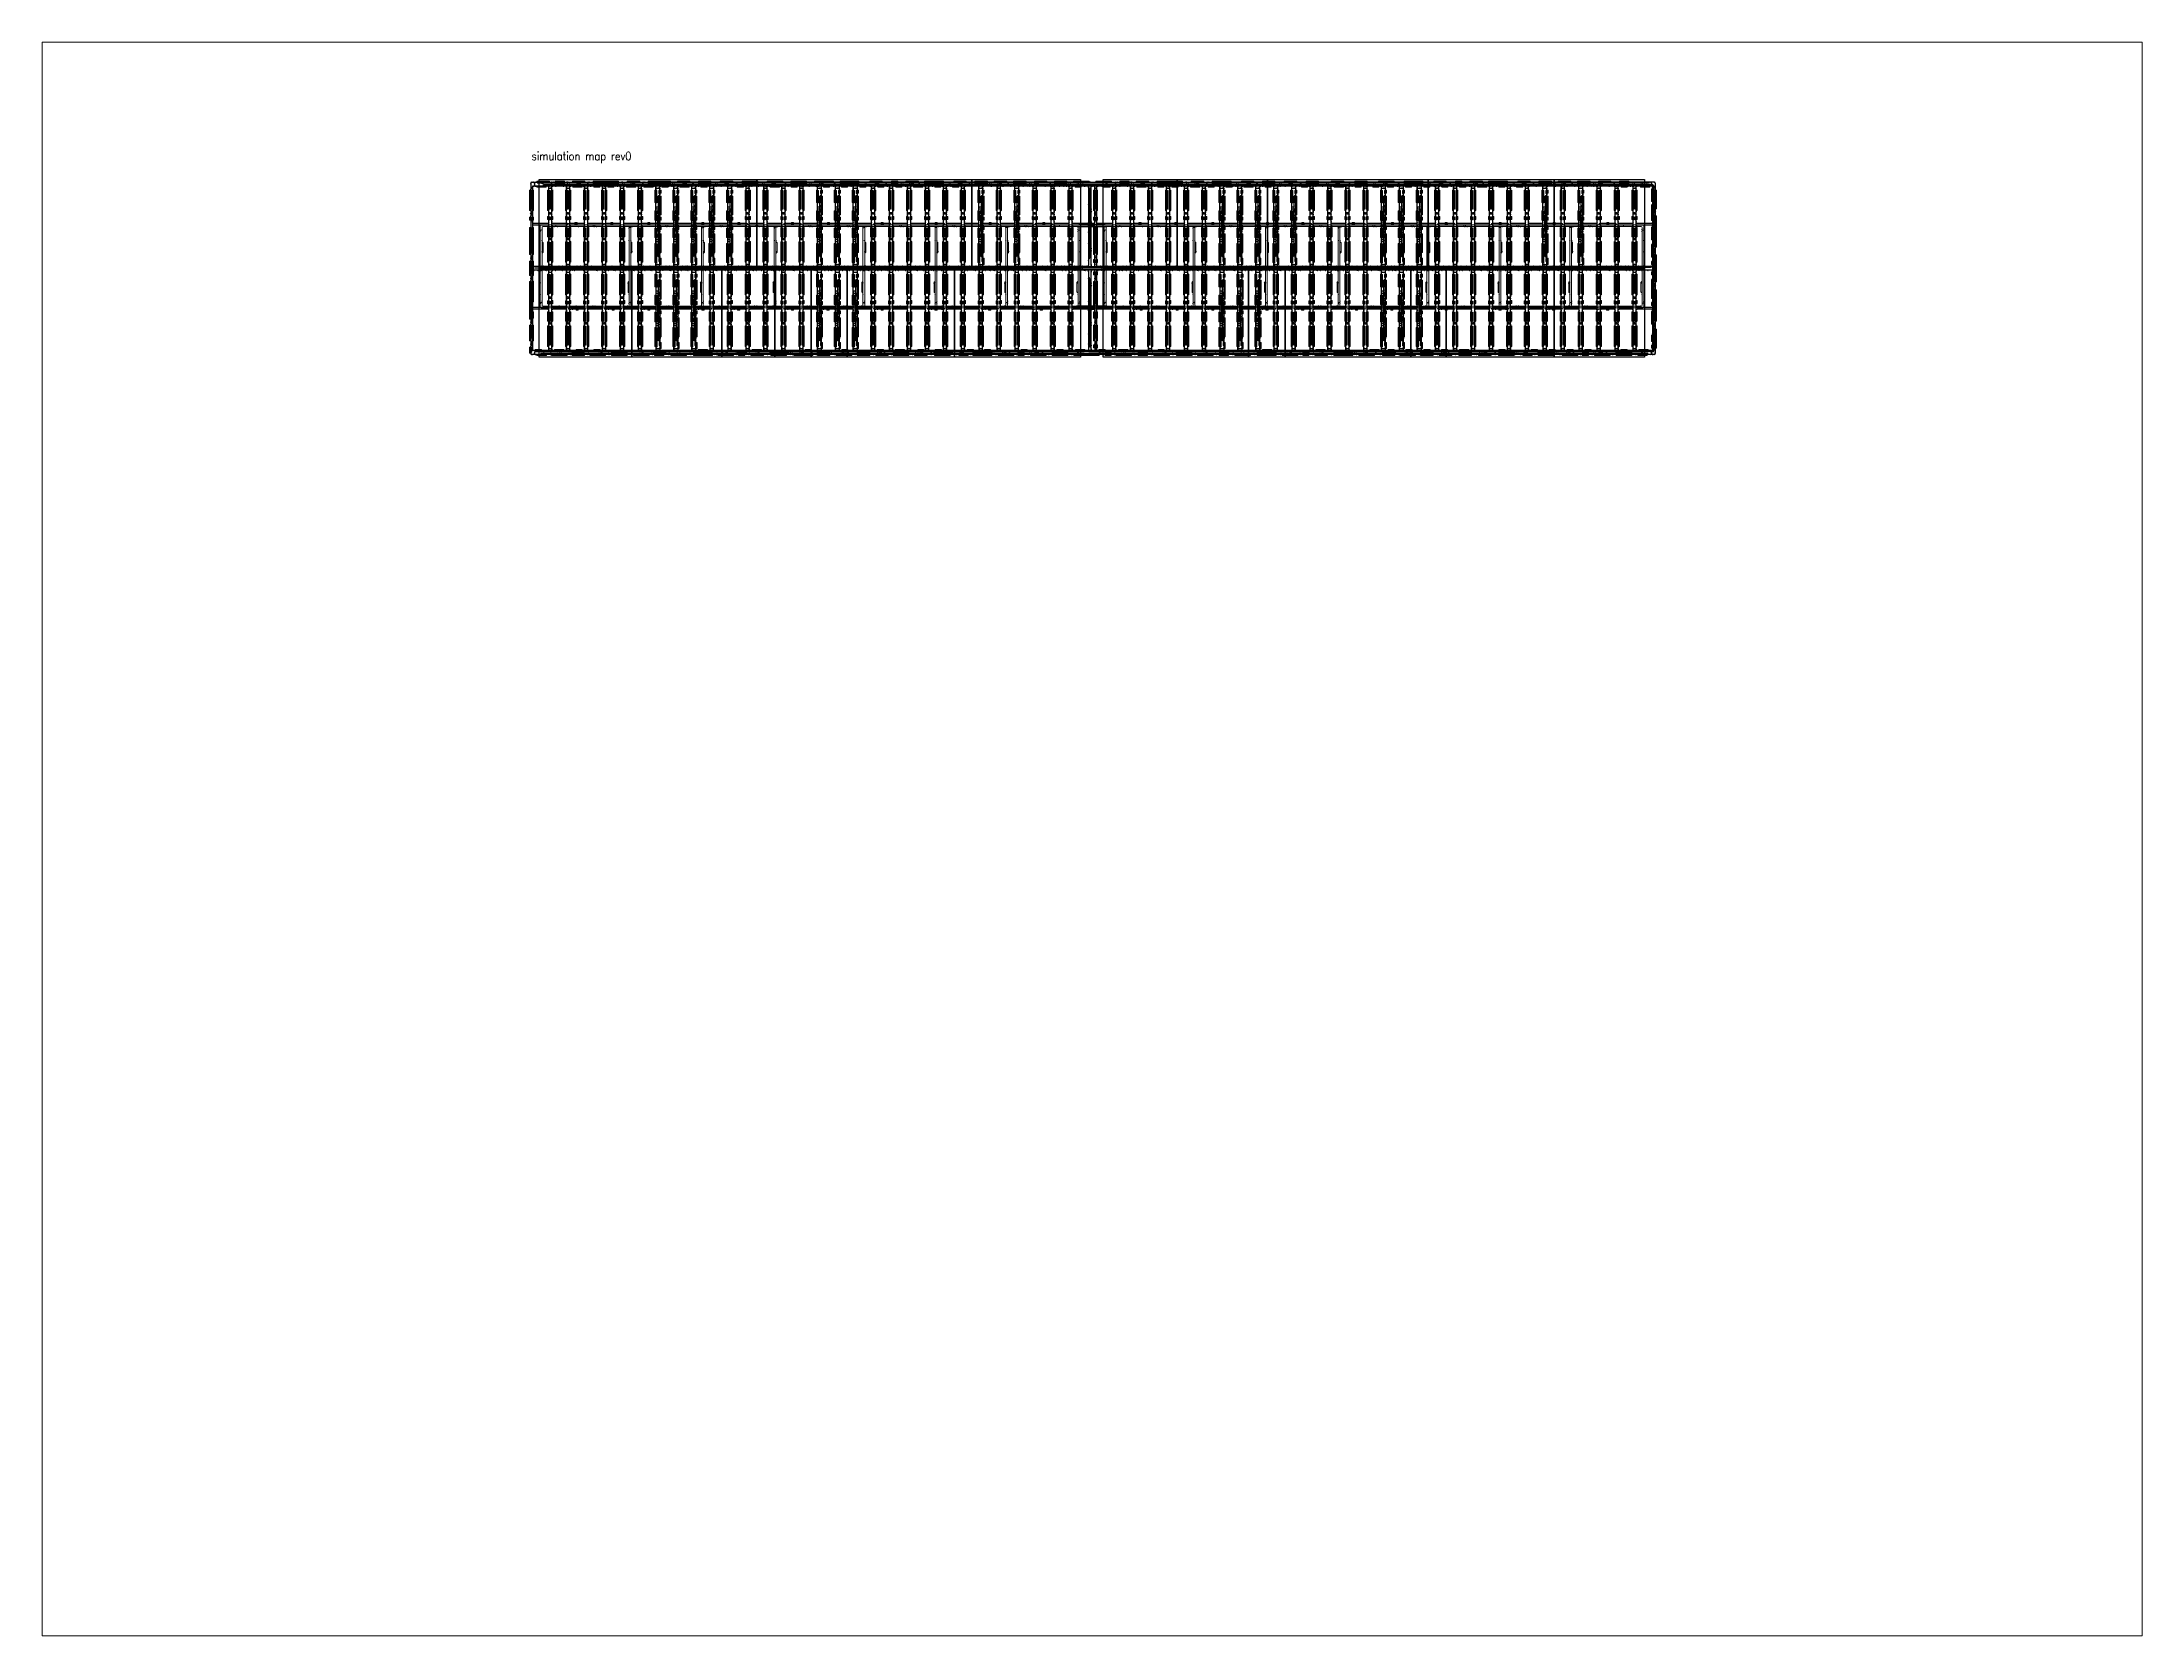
# Paper-space layout '배치1' of a CAD drawing. Header units: millimetres. Extents: x 26 to 231, y 20 to 176.
# The model-space entities are those that its viewports show. They can reach past a viewport. Long polylines and large blocks are cut down to what shows.
import ezdxf
from ezdxf.enums import TextEntityAlignment as Align

# ---------------------------------------------------------------- set-up
doc = ezdxf.new("R2010")
doc.units = ezdxf.units.MM
for name, pattern in [('ACAD_ISO08W100', [36, 24, -3, 6, -3]), ('AM_ISO08W050', [18, 12, -1.5, 3, -1.5]), ('XAT-M16_6F_EQ Layout_20211120$0$ACAD_ISO08W100', [36, 24, -3, 6, -3])]:
    doc.linetypes.add(name, pattern=pattern)
for name, color, linetype, lineweight in [('_CLINE', 4, 'XAT-M16_6F_EQ Layout_20211120$0$ACAD_ISO08W100', 9), ('CL', 4, 'Continuous', 9), ('CLINE', 4, 'ACAD_ISO08W100', 9), ('DIRECT', 40, 'Continuous', 9), ('LINE_EQ', 4, 'AM_ISO08W050', 20), ('LINE_STB', 151, 'Continuous', 30), ('Rail Block(Upper)', 191, 'Continuous', 18), ('Rail_H6022(Upper)', 6, 'Continuous', 18), ('TXT', 3, 'Continuous', 9), ('ZONE', 8, 'Continuous', 9)]:
    doc.layers.add(name, color=color, linetype=linetype, lineweight=lineweight)
doc.layers.add('Rail_Block(Upper)', color=6, linetype='Continuous')
doc.layers.add('Rail_H4822(Lower)', color=7, linetype='Continuous')
doc.styles.add('CF-FNT', font='romans.shx', dxfattribs={"width": 0.85, "bigfont": 'bigfont.shx'})

# ---------------------------------------------------------------- blocks, each defined once
blk = doc.blocks.new('*U3')
at = {"color": 0, "linetype": 'ByBlock'}
for p, q in [((-120, -230), (0, 0)), ((0, 0), (0, -420)), ((120, -230), (0, 0)), ((-75, -230), (-120, -230)), ((-75, -230), (-75, -420)), ((75, -420), (-75, -420)), ((75, -230), (75, -420)), ((75, -230), (120, -230))]:
    blk.add_line(p, q, dxfattribs=at)
blk = doc.blocks.new('A$C31676947')
at = {"layer": 'Rail_H4822(Lower)'}
for p, q in [((500, 47250), (500, 500)), ((1000, 46570), (1920, 46570)), ((2420, 47250), (2420, 500)), ((1000, 31870), (1920, 31870)), ((1000, 31220), (1920, 31220)), ((1000, 16520), (1920, 16520)), ((1000, 15870), (1920, 15870)), ((1000, 1180), (1920, 1180))]:
    blk.add_line(p, q, dxfattribs=at)
for centre, start, end in [((0, 47250), 0, 90), ((1000, 46070), 90, 180), ((1920, 46070), 0, 90), ((2920, 47250), 90, 180), ((1000, 32370), 180, 270), ((1000, 30720), 90, 180), ((1920, 32370), 270, 0), ((1920, 30720), 0, 90), ((0, 23700), 270, 0), ((0, 21700), 0, 90), ((1000, 17020), 180, 270), ((1000, 15370), 90, 180), ((1920, 17020), 270, 0), ((1920, 15370), 0, 90), ((2920, 23700), 180, 270), ((2920, 21700), 90, 180), ((0, 500), 270, 0), ((1000, 1680), 180, 270), ((1920, 1680), 270, 0), ((2920, 500), 180, 270)]:
    blk.add_arc(centre, 500, start, end, dxfattribs=at)
at = {"layer": 'DIRECT'}
for p, rotation in [((500, 46970), 180), ((1180, 46570), 89.99999999999999), ((500, 32550), 180), ((500, 23880), 180), ((500, 17200), 180), ((500, 1860), 180), ((500, 680), 180), ((1740, 1180), 270)]:
    blk.add_blockref('*U3', p, dxfattribs=dict(at, rotation=rotation))
for p in [(2420, 47070), (2420, 45890), (2420, 30540), (2420, 21520), (2420, 15190), (2420, 780)]:
    blk.add_blockref('*U3', p, dxfattribs=at)
at = {"layer": 'DIRECT', "lineweight": -2}
for p, rotation in [((1170, 31220), 89.99999999999999), ((1750, 31870), 270), ((1170, 15870), 89.99999999999999), ((1750, 16520), 270)]:
    blk.add_blockref('*U3', p, dxfattribs=dict(at, rotation=rotation))
blk = doc.blocks.new('A$Ca08771bd')
at = {"layer": 'Rail_H4822(Lower)'}
for p, q in [((500, 47250), (500, 500)), ((1000, 46570), (2420, 46570)), ((2000, 41745), (2000, 6005)), ((2290, 42199), (2630, 42357)), ((2920, 47250), (2920, 500)), ((1000, 32935), (1500, 32935)), ((1500, 31785), (1000, 31785)), ((2300, 27664), (2620, 27480)), ((1000, 13615), (1500, 13615)), ((2300, 17736), (2620, 17920)), ((1500, 12465), (1000, 12465)), ((1000, 1180), (2420, 1180)), ((2290, 5552), (2630, 5394))]:
    blk.add_line(p, q, dxfattribs=at)
for centre, radius, start, end in [((0, 47250), 500, 0, 90), ((1000, 46070), 500, 90, 180), ((2500, 41745), 500, 114.888211, 180), ((2420, 46070), 500, 0, 90), ((2420, 42811), 500, 294.888211, 0), ((3420, 47250), 500, 90, 180), ((1000, 33435), 500, 180, 270), ((1000, 31285), 500, 90, 180), ((1500, 33435), 500, 270, 0), ((1500, 31285), 500, 0, 90), ((2600, 28184), 600, 180, 240), ((2320, 26960), 600, 0, 60), ((0, 23700), 500, 270, 0), ((0, 21700), 500, 0, 90), ((1000, 14115), 500, 180, 270), ((1500, 14115), 500, 270, 0), ((2600, 17216), 600, 120, 180), ((2320, 18440), 600, 300, 0), ((3420, 23700), 500, 180, 270), ((3420, 21700), 500, 90, 180), ((0, 500), 500, 270, 0), ((1000, 11965), 500, 90, 180), ((1000, 1680), 500, 180, 270), ((1500, 11965), 500, 0, 90), ((2500, 6005), 500, 180, 245.111789), ((2420, 1680), 500, 270, 0), ((2420, 4940), 500, 0, 65.111789), ((3420, 500), 500, 180, 270)]:
    blk.add_arc(centre, radius, start, end, dxfattribs=at)
at = {"layer": 'DIRECT'}
for p, rotation in [((500, 46970), 180), ((1180, 46570), 90), ((500, 33615), 180), ((500, 32185), 180), ((1320, 32935), 270), ((1180, 31785), 90), ((500, 23880), 180), ((500, 14295), 180), ((500, 12865), 180), ((1320, 13615), 270), ((1180, 12465), 90), ((500, 1860), 180), ((500, 680), 180), ((2240, 1180), 270)]:
    blk.add_blockref('*U3', p, dxfattribs=dict(at, rotation=rotation))
for p in [(2920, 47070), (2920, 45890), (2920, 41911), (2000, 32535), (2000, 31105), (2000, 13215), (2920, 21520), (2000, 11785), (2920, 780)]:
    blk.add_blockref('*U3', p, dxfattribs=at)
at = {"layer": 'DIRECT', "lineweight": -2}
for p in [(2000, 27287), (2920, 26780), (2000, 17036), (2920, 17543), (2920, 4760)]:
    blk.add_blockref('*U3', p, dxfattribs=at)
blk = doc.blocks.new('*U813')
at = {"color": 0, "linetype": 'ByBlock'}
for p, q in [((-120, -230), (0, 0)), ((0, 0), (0, -420)), ((120, -230), (0, 0)), ((-75, -230), (-120, -230)), ((-75, -230), (-75, -420)), ((75, -420), (-75, -420)), ((75, -230), (75, -420)), ((75, -230), (120, -230))]:
    blk.add_line(p, q, dxfattribs=at)
blk = doc.blocks.new('*U814')
at = {"color": 0, "linetype": 'ByBlock'}
for p, q in [((-120, -230), (0, 0)), ((0, 0), (0, -420)), ((120, -230), (0, 0)), ((-75, -230), (-120, -230)), ((-75, -230), (-75, -420)), ((75, -420), (-75, -420)), ((75, -230), (75, -420)), ((75, -230), (120, -230))]:
    blk.add_line(p, q, dxfattribs=at)
blk = doc.blocks.new('*U815')
at = {"color": 0, "linetype": 'ByBlock'}
for p, q in [((-120, -230), (0, 0)), ((0, 0), (0, -420)), ((120, -230), (0, 0)), ((-75, -230), (-120, -230)), ((-75, -230), (-75, -420)), ((75, -420), (-75, -420)), ((75, -230), (75, -420)), ((75, -230), (120, -230))]:
    blk.add_line(p, q, dxfattribs=at)
blk = doc.blocks.new('*U816')
at = {"color": 0, "linetype": 'ByBlock'}
for p, q in [((-120, -230), (0, 0)), ((0, 0), (0, -420)), ((120, -230), (0, 0)), ((-75, -230), (-120, -230)), ((-75, -230), (-75, -420)), ((75, -420), (-75, -420)), ((75, -230), (75, -420)), ((75, -230), (120, -230))]:
    blk.add_line(p, q, dxfattribs=at)
blk = doc.blocks.new('*U817')
at = {"color": 0, "linetype": 'ByBlock'}
for p, q in [((-120, -230), (0, 0)), ((0, 0), (0, -420)), ((120, -230), (0, 0)), ((-75, -230), (-120, -230)), ((-75, -230), (-75, -420)), ((75, -420), (-75, -420)), ((75, -230), (75, -420)), ((75, -230), (120, -230))]:
    blk.add_line(p, q, dxfattribs=at)
blk = doc.blocks.new('*U818')
at = {"color": 0, "linetype": 'ByBlock'}
for p, q in [((-120, -230), (0, 0)), ((0, 0), (0, -420)), ((120, -230), (0, 0)), ((-75, -230), (-120, -230)), ((-75, -230), (-75, -420)), ((75, -420), (-75, -420)), ((75, -230), (75, -420)), ((75, -230), (120, -230))]:
    blk.add_line(p, q, dxfattribs=at)
blk = doc.blocks.new('*U799')
at = {"color": 0, "linetype": 'ByBlock'}
for p, q in [((-120, -230), (0, 0)), ((0, 0), (0, -420)), ((120, -230), (0, 0)), ((-75, -230), (-120, -230)), ((-75, -230), (-75, -420)), ((75, -420), (-75, -420)), ((75, -230), (75, -420)), ((75, -230), (120, -230))]:
    blk.add_line(p, q, dxfattribs=at)
blk = doc.blocks.new('*U800')
at = {"color": 0, "linetype": 'ByBlock'}
for p, q in [((-120, -230), (0, 0)), ((0, 0), (0, -420)), ((120, -230), (0, 0)), ((-75, -230), (-120, -230)), ((-75, -230), (-75, -420)), ((75, -420), (-75, -420)), ((75, -230), (75, -420)), ((75, -230), (120, -230))]:
    blk.add_line(p, q, dxfattribs=at)
blk = doc.blocks.new('*U801')
at = {"color": 0, "linetype": 'ByBlock'}
for p, q in [((-120, -230), (0, 0)), ((0, 0), (0, -420)), ((120, -230), (0, 0)), ((-75, -230), (-120, -230)), ((-75, -230), (-75, -420)), ((75, -420), (-75, -420)), ((75, -230), (75, -420)), ((75, -230), (120, -230))]:
    blk.add_line(p, q, dxfattribs=at)
blk = doc.blocks.new('*U802')
at = {"color": 0, "linetype": 'ByBlock'}
for p, q in [((-120, -230), (0, 0)), ((0, 0), (0, -420)), ((120, -230), (0, 0)), ((-75, -230), (-120, -230)), ((-75, -230), (-75, -420)), ((75, -420), (-75, -420)), ((75, -230), (75, -420)), ((75, -230), (120, -230))]:
    blk.add_line(p, q, dxfattribs=at)
blk = doc.blocks.new('*U803')
at = {"color": 0, "linetype": 'ByBlock'}
for p, q in [((-120, -230), (0, 0)), ((0, 0), (0, -420)), ((120, -230), (0, 0)), ((-75, -230), (-120, -230)), ((-75, -230), (-75, -420)), ((75, -420), (-75, -420)), ((75, -230), (75, -420)), ((75, -230), (120, -230))]:
    blk.add_line(p, q, dxfattribs=at)
blk = doc.blocks.new('*U804')
at = {"color": 0, "linetype": 'ByBlock'}
for p, q in [((-120, -230), (0, 0)), ((0, 0), (0, -420)), ((120, -230), (0, 0)), ((-75, -230), (-120, -230)), ((-75, -230), (-75, -420)), ((75, -420), (-75, -420)), ((75, -230), (75, -420)), ((75, -230), (120, -230))]:
    blk.add_line(p, q, dxfattribs=at)
blk = doc.blocks.new('*U805')
at = {"color": 0, "linetype": 'ByBlock'}
for p, q in [((-120, -230), (0, 0)), ((0, 0), (0, -420)), ((120, -230), (0, 0)), ((-75, -230), (-120, -230)), ((-75, -230), (-75, -420)), ((75, -420), (-75, -420)), ((75, -230), (75, -420)), ((75, -230), (120, -230))]:
    blk.add_line(p, q, dxfattribs=at)
blk = doc.blocks.new('*U806')
at = {"color": 0, "linetype": 'ByBlock'}
for p, q in [((-120, -230), (0, 0)), ((0, 0), (0, -420)), ((120, -230), (0, 0)), ((-75, -230), (-120, -230)), ((-75, -230), (-75, -420)), ((75, -420), (-75, -420)), ((75, -230), (75, -420)), ((75, -230), (120, -230))]:
    blk.add_line(p, q, dxfattribs=at)
blk = doc.blocks.new('*U807')
at = {"color": 0, "linetype": 'ByBlock'}
for p, q in [((-120, -230), (0, 0)), ((0, 0), (0, -420)), ((120, -230), (0, 0)), ((-75, -230), (-120, -230)), ((-75, -230), (-75, -420)), ((75, -420), (-75, -420)), ((75, -230), (75, -420)), ((75, -230), (120, -230))]:
    blk.add_line(p, q, dxfattribs=at)
blk = doc.blocks.new('*U808')
at = {"color": 0, "linetype": 'ByBlock'}
for p, q in [((-120, -230), (0, 0)), ((0, 0), (0, -420)), ((120, -230), (0, 0)), ((-75, -230), (-120, -230)), ((-75, -230), (-75, -420)), ((75, -420), (-75, -420)), ((75, -230), (75, -420)), ((75, -230), (120, -230))]:
    blk.add_line(p, q, dxfattribs=at)
blk = doc.blocks.new('*U809')
at = {"color": 0, "linetype": 'ByBlock'}
for p, q in [((-120, -230), (0, 0)), ((0, 0), (0, -420)), ((120, -230), (0, 0)), ((-75, -230), (-120, -230)), ((-75, -230), (-75, -420)), ((75, -420), (-75, -420)), ((75, -230), (75, -420)), ((75, -230), (120, -230))]:
    blk.add_line(p, q, dxfattribs=at)
blk = doc.blocks.new('*U810')
at = {"color": 0, "linetype": 'ByBlock'}
for p, q in [((-120, -230), (0, 0)), ((0, 0), (0, -420)), ((120, -230), (0, 0)), ((-75, -230), (-120, -230)), ((-75, -230), (-75, -420)), ((75, -420), (-75, -420)), ((75, -230), (75, -420)), ((75, -230), (120, -230))]:
    blk.add_line(p, q, dxfattribs=at)
blk = doc.blocks.new('*U811')
at = {"color": 0, "linetype": 'ByBlock'}
for p, q in [((-120, -230), (0, 0)), ((0, 0), (0, -420)), ((120, -230), (0, 0)), ((-75, -230), (-120, -230)), ((-75, -230), (-75, -420)), ((75, -420), (-75, -420)), ((75, -230), (75, -420)), ((75, -230), (120, -230))]:
    blk.add_line(p, q, dxfattribs=at)
blk = doc.blocks.new('*U812')
at = {"color": 0, "linetype": 'ByBlock'}
for p, q in [((-120, -230), (0, 0)), ((0, 0), (0, -420)), ((120, -230), (0, 0)), ((-75, -230), (-120, -230)), ((-75, -230), (-75, -420)), ((75, -420), (-75, -420)), ((75, -230), (75, -420)), ((75, -230), (120, -230))]:
    blk.add_line(p, q, dxfattribs=at)
blk = doc.blocks.new('*U21')
at = {"color": 0, "linetype": 'ByBlock'}
for p, q in [((-120, -230), (0, 0)), ((0, 0), (0, -420)), ((120, -230), (0, 0)), ((-75, -230), (-120, -230)), ((-75, -230), (-75, -420)), ((75, -420), (-75, -420)), ((75, -230), (75, -420)), ((75, -230), (120, -230))]:
    blk.add_line(p, q, dxfattribs=at)
blk = doc.blocks.new('*U22')
at = {"color": 0, "linetype": 'ByBlock'}
for p, q in [((-120, -230), (0, 0)), ((0, 0), (0, -420)), ((120, -230), (0, 0)), ((-75, -230), (-120, -230)), ((-75, -230), (-75, -420)), ((75, -420), (-75, -420)), ((75, -230), (75, -420)), ((75, -230), (120, -230))]:
    blk.add_line(p, q, dxfattribs=at)
blk = doc.blocks.new('*U23')
at = {"color": 0, "linetype": 'ByBlock'}
for p, q in [((-120, -230), (0, 0)), ((0, 0), (0, -420)), ((120, -230), (0, 0)), ((-75, -230), (-120, -230)), ((-75, -230), (-75, -420)), ((75, -420), (-75, -420)), ((75, -230), (75, -420)), ((75, -230), (120, -230))]:
    blk.add_line(p, q, dxfattribs=at)
blk = doc.blocks.new('*U24')
at = {"color": 0, "linetype": 'ByBlock'}
for p, q in [((-120, -230), (0, 0)), ((0, 0), (0, -420)), ((120, -230), (0, 0)), ((-75, -230), (-120, -230)), ((-75, -230), (-75, -420)), ((75, -420), (-75, -420)), ((75, -230), (75, -420)), ((75, -230), (120, -230))]:
    blk.add_line(p, q, dxfattribs=at)
blk = doc.blocks.new('*U25')
at = {"color": 0, "linetype": 'ByBlock'}
for p, q in [((-120, -230), (0, 0)), ((0, 0), (0, -420)), ((120, -230), (0, 0)), ((-75, -230), (-120, -230)), ((-75, -230), (-75, -420)), ((75, -420), (-75, -420)), ((75, -230), (75, -420)), ((75, -230), (120, -230))]:
    blk.add_line(p, q, dxfattribs=at)
blk = doc.blocks.new('*U26')
at = {"color": 0, "linetype": 'ByBlock'}
for p, q in [((-120, -230), (0, 0)), ((0, 0), (0, -420)), ((120, -230), (0, 0)), ((-75, -230), (-120, -230)), ((-75, -230), (-75, -420)), ((75, -420), (-75, -420)), ((75, -230), (75, -420)), ((75, -230), (120, -230))]:
    blk.add_line(p, q, dxfattribs=at)
blk = doc.blocks.new('*U27')
at = {"color": 0, "linetype": 'ByBlock'}
for p, q in [((-120, -230), (0, 0)), ((0, 0), (0, -420)), ((120, -230), (0, 0)), ((-75, -230), (-120, -230)), ((-75, -230), (-75, -420)), ((75, -420), (-75, -420)), ((75, -230), (75, -420)), ((75, -230), (120, -230))]:
    blk.add_line(p, q, dxfattribs=at)
blk = doc.blocks.new('*U28')
at = {"color": 0, "linetype": 'ByBlock'}
for p, q in [((-120, -230), (0, 0)), ((0, 0), (0, -420)), ((120, -230), (0, 0)), ((-75, -230), (-120, -230)), ((-75, -230), (-75, -420)), ((75, -420), (-75, -420)), ((75, -230), (75, -420)), ((75, -230), (120, -230))]:
    blk.add_line(p, q, dxfattribs=at)
blk = doc.blocks.new('*U29')
at = {"color": 0, "linetype": 'ByBlock'}
for p, q in [((-120, -230), (0, 0)), ((0, 0), (0, -420)), ((120, -230), (0, 0)), ((-75, -230), (-120, -230)), ((-75, -230), (-75, -420)), ((75, -420), (-75, -420)), ((75, -230), (75, -420)), ((75, -230), (120, -230))]:
    blk.add_line(p, q, dxfattribs=at)
blk = doc.blocks.new('*U30')
at = {"color": 0, "linetype": 'ByBlock'}
for p, q in [((-120, -230), (0, 0)), ((0, 0), (0, -420)), ((120, -230), (0, 0)), ((-75, -230), (-120, -230)), ((-75, -230), (-75, -420)), ((75, -420), (-75, -420)), ((75, -230), (75, -420)), ((75, -230), (120, -230))]:
    blk.add_line(p, q, dxfattribs=at)
blk = doc.blocks.new('*U31')
at = {"color": 0, "linetype": 'ByBlock'}
for p, q in [((-120, -230), (0, 0)), ((0, 0), (0, -420)), ((120, -230), (0, 0)), ((-75, -230), (-120, -230)), ((-75, -230), (-75, -420)), ((75, -420), (-75, -420)), ((75, -230), (75, -420)), ((75, -230), (120, -230))]:
    blk.add_line(p, q, dxfattribs=at)
blk = doc.blocks.new('*U32')
at = {"color": 0, "linetype": 'ByBlock'}
for p, q in [((-120, -230), (0, 0)), ((0, 0), (0, -420)), ((120, -230), (0, 0)), ((-75, -230), (-120, -230)), ((-75, -230), (-75, -420)), ((75, -420), (-75, -420)), ((75, -230), (75, -420)), ((75, -230), (120, -230))]:
    blk.add_line(p, q, dxfattribs=at)
blk = doc.blocks.new('*U33')
at = {"color": 0, "linetype": 'ByBlock'}
for p, q in [((-120, -230), (0, 0)), ((0, 0), (0, -420)), ((120, -230), (0, 0)), ((-75, -230), (-120, -230)), ((-75, -230), (-75, -420)), ((75, -420), (-75, -420)), ((75, -230), (75, -420)), ((75, -230), (120, -230))]:
    blk.add_line(p, q, dxfattribs=at)
blk = doc.blocks.new('*U34')
at = {"color": 0, "linetype": 'ByBlock'}
for p, q in [((-120, -230), (0, 0)), ((0, 0), (0, -420)), ((120, -230), (0, 0)), ((-75, -230), (-120, -230)), ((-75, -230), (-75, -420)), ((75, -420), (-75, -420)), ((75, -230), (75, -420)), ((75, -230), (120, -230))]:
    blk.add_line(p, q, dxfattribs=at)
blk = doc.blocks.new('*U35')
at = {"color": 0, "linetype": 'ByBlock'}
for p, q in [((-120, -230), (0, 0)), ((0, 0), (0, -420)), ((120, -230), (0, 0)), ((-75, -230), (-120, -230)), ((-75, -230), (-75, -420)), ((75, -420), (-75, -420)), ((75, -230), (75, -420)), ((75, -230), (120, -230))]:
    blk.add_line(p, q, dxfattribs=at)
blk = doc.blocks.new('*U217')
at = {"color": 0, "linetype": 'ByBlock'}
for p, q in [((-120, -230), (0, 0)), ((0, 0), (0, -420)), ((120, -230), (0, 0)), ((-75, -230), (-120, -230)), ((-75, -230), (-75, -420)), ((75, -420), (-75, -420)), ((75, -230), (75, -420)), ((75, -230), (120, -230))]:
    blk.add_line(p, q, dxfattribs=at)
blk = doc.blocks.new('*U218')
at = {"color": 0, "linetype": 'ByBlock'}
for p, q in [((-120, -230), (0, 0)), ((0, 0), (0, -420)), ((120, -230), (0, 0)), ((-75, -230), (-120, -230)), ((-75, -230), (-75, -420)), ((75, -420), (-75, -420)), ((75, -230), (75, -420)), ((75, -230), (120, -230))]:
    blk.add_line(p, q, dxfattribs=at)
blk = doc.blocks.new('*U219')
at = {"color": 0, "linetype": 'ByBlock'}
for p, q in [((-120, -230), (0, 0)), ((0, 0), (0, -420)), ((120, -230), (0, 0)), ((-75, -230), (-120, -230)), ((-75, -230), (-75, -420)), ((75, -420), (-75, -420)), ((75, -230), (75, -420)), ((75, -230), (120, -230))]:
    blk.add_line(p, q, dxfattribs=at)
blk = doc.blocks.new('*U220')
at = {"color": 0, "linetype": 'ByBlock'}
for p, q in [((-120, -230), (0, 0)), ((0, 0), (0, -420)), ((120, -230), (0, 0)), ((-75, -230), (-120, -230)), ((-75, -230), (-75, -420)), ((75, -420), (-75, -420)), ((75, -230), (75, -420)), ((75, -230), (120, -230))]:
    blk.add_line(p, q, dxfattribs=at)
blk = doc.blocks.new('*U221')
at = {"color": 0, "linetype": 'ByBlock'}
for p, q in [((-120, -230), (0, 0)), ((0, 0), (0, -420)), ((120, -230), (0, 0)), ((-75, -230), (-120, -230)), ((-75, -230), (-75, -420)), ((75, -420), (-75, -420)), ((75, -230), (75, -420)), ((75, -230), (120, -230))]:
    blk.add_line(p, q, dxfattribs=at)
blk = doc.blocks.new('*U222')
at = {"color": 0, "linetype": 'ByBlock'}
for p, q in [((-120, -230), (0, 0)), ((0, 0), (0, -420)), ((120, -230), (0, 0)), ((-75, -230), (-120, -230)), ((-75, -230), (-75, -420)), ((75, -420), (-75, -420)), ((75, -230), (75, -420)), ((75, -230), (120, -230))]:
    blk.add_line(p, q, dxfattribs=at)
blk = doc.blocks.new('*U223')
at = {"color": 0, "linetype": 'ByBlock'}
for p, q in [((-120, -230), (0, 0)), ((0, 0), (0, -420)), ((120, -230), (0, 0)), ((-75, -230), (-120, -230)), ((-75, -230), (-75, -420)), ((75, -420), (-75, -420)), ((75, -230), (75, -420)), ((75, -230), (120, -230))]:
    blk.add_line(p, q, dxfattribs=at)
blk = doc.blocks.new('*U224')
at = {"color": 0, "linetype": 'ByBlock'}
for p, q in [((-120, -230), (0, 0)), ((0, 0), (0, -420)), ((120, -230), (0, 0)), ((-75, -230), (-120, -230)), ((-75, -230), (-75, -420)), ((75, -420), (-75, -420)), ((75, -230), (75, -420)), ((75, -230), (120, -230))]:
    blk.add_line(p, q, dxfattribs=at)
blk = doc.blocks.new('*U225')
at = {"color": 0, "linetype": 'ByBlock'}
for p, q in [((-120, -230), (0, 0)), ((0, 0), (0, -420)), ((120, -230), (0, 0)), ((-75, -230), (-120, -230)), ((-75, -230), (-75, -420)), ((75, -420), (-75, -420)), ((75, -230), (75, -420)), ((75, -230), (120, -230))]:
    blk.add_line(p, q, dxfattribs=at)
blk = doc.blocks.new('*U226')
at = {"color": 0, "linetype": 'ByBlock'}
for p, q in [((-120, -230), (0, 0)), ((0, 0), (0, -420)), ((120, -230), (0, 0)), ((-75, -230), (-120, -230)), ((-75, -230), (-75, -420)), ((75, -420), (-75, -420)), ((75, -230), (75, -420)), ((75, -230), (120, -230))]:
    blk.add_line(p, q, dxfattribs=at)
blk = doc.blocks.new('*U227')
at = {"color": 0, "linetype": 'ByBlock'}
for p, q in [((-120, -230), (0, 0)), ((0, 0), (0, -420)), ((120, -230), (0, 0)), ((-75, -230), (-120, -230)), ((-75, -230), (-75, -420)), ((75, -420), (-75, -420)), ((75, -230), (75, -420)), ((75, -230), (120, -230))]:
    blk.add_line(p, q, dxfattribs=at)
blk = doc.blocks.new('*U228')
at = {"color": 0, "linetype": 'ByBlock'}
for p, q in [((-120, -230), (0, 0)), ((0, 0), (0, -420)), ((120, -230), (0, 0)), ((-75, -230), (-120, -230)), ((-75, -230), (-75, -420)), ((75, -420), (-75, -420)), ((75, -230), (75, -420)), ((75, -230), (120, -230))]:
    blk.add_line(p, q, dxfattribs=at)
blk = doc.blocks.new('*U229')
at = {"color": 0, "linetype": 'ByBlock'}
for p, q in [((-120, -230), (0, 0)), ((0, 0), (0, -420)), ((120, -230), (0, 0)), ((-75, -230), (-120, -230)), ((-75, -230), (-75, -420)), ((75, -420), (-75, -420)), ((75, -230), (75, -420)), ((75, -230), (120, -230))]:
    blk.add_line(p, q, dxfattribs=at)
blk = doc.blocks.new('*U230')
at = {"color": 0, "linetype": 'ByBlock'}
for p, q in [((-120, -230), (0, 0)), ((0, 0), (0, -420)), ((120, -230), (0, 0)), ((-75, -230), (-120, -230)), ((-75, -230), (-75, -420)), ((75, -420), (-75, -420)), ((75, -230), (75, -420)), ((75, -230), (120, -230))]:
    blk.add_line(p, q, dxfattribs=at)
blk = doc.blocks.new('*U231')
at = {"color": 0, "linetype": 'ByBlock'}
for p, q in [((-120, -230), (0, 0)), ((0, 0), (0, -420)), ((120, -230), (0, 0)), ((-75, -230), (-120, -230)), ((-75, -230), (-75, -420)), ((75, -420), (-75, -420)), ((75, -230), (75, -420)), ((75, -230), (120, -230))]:
    blk.add_line(p, q, dxfattribs=at)
blk = doc.blocks.new('*U232')
at = {"color": 0, "linetype": 'ByBlock'}
for p, q in [((-120, -230), (0, 0)), ((0, 0), (0, -420)), ((120, -230), (0, 0)), ((-75, -230), (-120, -230)), ((-75, -230), (-75, -420)), ((75, -420), (-75, -420)), ((75, -230), (75, -420)), ((75, -230), (120, -230))]:
    blk.add_line(p, q, dxfattribs=at)
blk = doc.blocks.new('*U233')
at = {"color": 0, "linetype": 'ByBlock'}
for p, q in [((-120, -230), (0, 0)), ((0, 0), (0, -420)), ((120, -230), (0, 0)), ((-75, -230), (-120, -230)), ((-75, -230), (-75, -420)), ((75, -420), (-75, -420)), ((75, -230), (75, -420)), ((75, -230), (120, -230))]:
    blk.add_line(p, q, dxfattribs=at)
blk = doc.blocks.new('*U200')
at = {"color": 0, "linetype": 'ByBlock'}
for p, q in [((-120, -230), (0, 0)), ((0, 0), (0, -420)), ((120, -230), (0, 0)), ((-75, -230), (-120, -230)), ((-75, -230), (-75, -420)), ((75, -420), (-75, -420)), ((75, -230), (75, -420)), ((75, -230), (120, -230))]:
    blk.add_line(p, q, dxfattribs=at)
blk = doc.blocks.new('*U201')
at = {"color": 0, "linetype": 'ByBlock'}
for p, q in [((-120, -230), (0, 0)), ((0, 0), (0, -420)), ((120, -230), (0, 0)), ((-75, -230), (-120, -230)), ((-75, -230), (-75, -420)), ((75, -420), (-75, -420)), ((75, -230), (75, -420)), ((75, -230), (120, -230))]:
    blk.add_line(p, q, dxfattribs=at)
blk = doc.blocks.new('*U202')
at = {"color": 0, "linetype": 'ByBlock'}
for p, q in [((-120, -230), (0, 0)), ((0, 0), (0, -420)), ((120, -230), (0, 0)), ((-75, -230), (-120, -230)), ((-75, -230), (-75, -420)), ((75, -420), (-75, -420)), ((75, -230), (75, -420)), ((75, -230), (120, -230))]:
    blk.add_line(p, q, dxfattribs=at)
blk = doc.blocks.new('*U203')
at = {"color": 0, "linetype": 'ByBlock'}
for p, q in [((-120, -230), (0, 0)), ((0, 0), (0, -420)), ((120, -230), (0, 0)), ((-75, -230), (-120, -230)), ((-75, -230), (-75, -420)), ((75, -420), (-75, -420)), ((75, -230), (75, -420)), ((75, -230), (120, -230))]:
    blk.add_line(p, q, dxfattribs=at)
blk = doc.blocks.new('*U204')
at = {"color": 0, "linetype": 'ByBlock'}
for p, q in [((-120, -230), (0, 0)), ((0, 0), (0, -420)), ((120, -230), (0, 0)), ((-75, -230), (-120, -230)), ((-75, -230), (-75, -420)), ((75, -420), (-75, -420)), ((75, -230), (75, -420)), ((75, -230), (120, -230))]:
    blk.add_line(p, q, dxfattribs=at)
blk = doc.blocks.new('*U205')
at = {"color": 0, "linetype": 'ByBlock'}
for p, q in [((-120, -230), (0, 0)), ((0, 0), (0, -420)), ((120, -230), (0, 0)), ((-75, -230), (-120, -230)), ((-75, -230), (-75, -420)), ((75, -420), (-75, -420)), ((75, -230), (75, -420)), ((75, -230), (120, -230))]:
    blk.add_line(p, q, dxfattribs=at)
blk = doc.blocks.new('*U206')
at = {"color": 0, "linetype": 'ByBlock'}
for p, q in [((-120, -230), (0, 0)), ((0, 0), (0, -420)), ((120, -230), (0, 0)), ((-75, -230), (-120, -230)), ((-75, -230), (-75, -420)), ((75, -420), (-75, -420)), ((75, -230), (75, -420)), ((75, -230), (120, -230))]:
    blk.add_line(p, q, dxfattribs=at)
blk = doc.blocks.new('*U207')
at = {"color": 0, "linetype": 'ByBlock'}
for p, q in [((-120, -230), (0, 0)), ((0, 0), (0, -420)), ((120, -230), (0, 0)), ((-75, -230), (-120, -230)), ((-75, -230), (-75, -420)), ((75, -420), (-75, -420)), ((75, -230), (75, -420)), ((75, -230), (120, -230))]:
    blk.add_line(p, q, dxfattribs=at)
blk = doc.blocks.new('*U208')
at = {"color": 0, "linetype": 'ByBlock'}
for p, q in [((-120, -230), (0, 0)), ((0, 0), (0, -420)), ((120, -230), (0, 0)), ((-75, -230), (-120, -230)), ((-75, -230), (-75, -420)), ((75, -420), (-75, -420)), ((75, -230), (75, -420)), ((75, -230), (120, -230))]:
    blk.add_line(p, q, dxfattribs=at)
blk = doc.blocks.new('*U209')
at = {"color": 0, "linetype": 'ByBlock'}
for p, q in [((-120, -230), (0, 0)), ((0, 0), (0, -420)), ((120, -230), (0, 0)), ((-75, -230), (-120, -230)), ((-75, -230), (-75, -420)), ((75, -420), (-75, -420)), ((75, -230), (75, -420)), ((75, -230), (120, -230))]:
    blk.add_line(p, q, dxfattribs=at)
blk = doc.blocks.new('*U210')
at = {"color": 0, "linetype": 'ByBlock'}
for p, q in [((-120, -230), (0, 0)), ((0, 0), (0, -420)), ((120, -230), (0, 0)), ((-75, -230), (-120, -230)), ((-75, -230), (-75, -420)), ((75, -420), (-75, -420)), ((75, -230), (75, -420)), ((75, -230), (120, -230))]:
    blk.add_line(p, q, dxfattribs=at)
blk = doc.blocks.new('*U211')
at = {"color": 0, "linetype": 'ByBlock'}
for p, q in [((-120, -230), (0, 0)), ((0, 0), (0, -420)), ((120, -230), (0, 0)), ((-75, -230), (-120, -230)), ((-75, -230), (-75, -420)), ((75, -420), (-75, -420)), ((75, -230), (75, -420)), ((75, -230), (120, -230))]:
    blk.add_line(p, q, dxfattribs=at)
blk = doc.blocks.new('*U212')
at = {"color": 0, "linetype": 'ByBlock'}
for p, q in [((-120, -230), (0, 0)), ((0, 0), (0, -420)), ((120, -230), (0, 0)), ((-75, -230), (-120, -230)), ((-75, -230), (-75, -420)), ((75, -420), (-75, -420)), ((75, -230), (75, -420)), ((75, -230), (120, -230))]:
    blk.add_line(p, q, dxfattribs=at)
blk = doc.blocks.new('*U213')
at = {"color": 0, "linetype": 'ByBlock'}
for p, q in [((-120, -230), (0, 0)), ((0, 0), (0, -420)), ((120, -230), (0, 0)), ((-75, -230), (-120, -230)), ((-75, -230), (-75, -420)), ((75, -420), (-75, -420)), ((75, -230), (75, -420)), ((75, -230), (120, -230))]:
    blk.add_line(p, q, dxfattribs=at)
blk = doc.blocks.new('*U214')
at = {"color": 0, "linetype": 'ByBlock'}
for p, q in [((-120, -230), (0, 0)), ((0, 0), (0, -420)), ((120, -230), (0, 0)), ((-75, -230), (-120, -230)), ((-75, -230), (-75, -420)), ((75, -420), (-75, -420)), ((75, -230), (75, -420)), ((75, -230), (120, -230))]:
    blk.add_line(p, q, dxfattribs=at)
blk = doc.blocks.new('*U215')
at = {"color": 0, "linetype": 'ByBlock'}
for p, q in [((-120, -230), (0, 0)), ((0, 0), (0, -420)), ((120, -230), (0, 0)), ((-75, -230), (-120, -230)), ((-75, -230), (-75, -420)), ((75, -420), (-75, -420)), ((75, -230), (75, -420)), ((75, -230), (120, -230))]:
    blk.add_line(p, q, dxfattribs=at)
blk = doc.blocks.new('*U216')
at = {"color": 0, "linetype": 'ByBlock'}
for p, q in [((-120, -230), (0, 0)), ((0, 0), (0, -420)), ((120, -230), (0, 0)), ((-75, -230), (-120, -230)), ((-75, -230), (-75, -420)), ((75, -420), (-75, -420)), ((75, -230), (75, -420)), ((75, -230), (120, -230))]:
    blk.add_line(p, q, dxfattribs=at)
blk = doc.blocks.new('*U166')
at = {"color": 0, "linetype": 'ByBlock'}
for p, q in [((-120, -230), (0, 0)), ((0, 0), (0, -420)), ((120, -230), (0, 0)), ((-75, -230), (-120, -230)), ((-75, -230), (-75, -420)), ((75, -420), (-75, -420)), ((75, -230), (75, -420)), ((75, -230), (120, -230))]:
    blk.add_line(p, q, dxfattribs=at)
blk = doc.blocks.new('*U167')
at = {"color": 0, "linetype": 'ByBlock'}
for p, q in [((-120, -230), (0, 0)), ((0, 0), (0, -420)), ((120, -230), (0, 0)), ((-75, -230), (-120, -230)), ((-75, -230), (-75, -420)), ((75, -420), (-75, -420)), ((75, -230), (75, -420)), ((75, -230), (120, -230))]:
    blk.add_line(p, q, dxfattribs=at)
blk = doc.blocks.new('*U168')
at = {"color": 0, "linetype": 'ByBlock'}
for p, q in [((-120, -230), (0, 0)), ((0, 0), (0, -420)), ((120, -230), (0, 0)), ((-75, -230), (-120, -230)), ((-75, -230), (-75, -420)), ((75, -420), (-75, -420)), ((75, -230), (75, -420)), ((75, -230), (120, -230))]:
    blk.add_line(p, q, dxfattribs=at)
blk = doc.blocks.new('*U169')
at = {"color": 0, "linetype": 'ByBlock'}
for p, q in [((-120, -230), (0, 0)), ((0, 0), (0, -420)), ((120, -230), (0, 0)), ((-75, -230), (-120, -230)), ((-75, -230), (-75, -420)), ((75, -420), (-75, -420)), ((75, -230), (75, -420)), ((75, -230), (120, -230))]:
    blk.add_line(p, q, dxfattribs=at)
blk = doc.blocks.new('*U170')
at = {"color": 0, "linetype": 'ByBlock'}
for p, q in [((-120, -230), (0, 0)), ((0, 0), (0, -420)), ((120, -230), (0, 0)), ((-75, -230), (-120, -230)), ((-75, -230), (-75, -420)), ((75, -420), (-75, -420)), ((75, -230), (75, -420)), ((75, -230), (120, -230))]:
    blk.add_line(p, q, dxfattribs=at)
blk = doc.blocks.new('*U171')
at = {"color": 0, "linetype": 'ByBlock'}
for p, q in [((-120, -230), (0, 0)), ((0, 0), (0, -420)), ((120, -230), (0, 0)), ((-75, -230), (-120, -230)), ((-75, -230), (-75, -420)), ((75, -420), (-75, -420)), ((75, -230), (75, -420)), ((75, -230), (120, -230))]:
    blk.add_line(p, q, dxfattribs=at)
blk = doc.blocks.new('*U172')
at = {"color": 0, "linetype": 'ByBlock'}
for p, q in [((-120, -230), (0, 0)), ((0, 0), (0, -420)), ((120, -230), (0, 0)), ((-75, -230), (-120, -230)), ((-75, -230), (-75, -420)), ((75, -420), (-75, -420)), ((75, -230), (75, -420)), ((75, -230), (120, -230))]:
    blk.add_line(p, q, dxfattribs=at)
blk = doc.blocks.new('*U173')
at = {"color": 0, "linetype": 'ByBlock'}
for p, q in [((-120, -230), (0, 0)), ((0, 0), (0, -420)), ((120, -230), (0, 0)), ((-75, -230), (-120, -230)), ((-75, -230), (-75, -420)), ((75, -420), (-75, -420)), ((75, -230), (75, -420)), ((75, -230), (120, -230))]:
    blk.add_line(p, q, dxfattribs=at)
blk = doc.blocks.new('*U174')
at = {"color": 0, "linetype": 'ByBlock'}
for p, q in [((-120, -230), (0, 0)), ((0, 0), (0, -420)), ((120, -230), (0, 0)), ((-75, -230), (-120, -230)), ((-75, -230), (-75, -420)), ((75, -420), (-75, -420)), ((75, -230), (75, -420)), ((75, -230), (120, -230))]:
    blk.add_line(p, q, dxfattribs=at)
blk = doc.blocks.new('*U175')
at = {"color": 0, "linetype": 'ByBlock'}
for p, q in [((-120, -230), (0, 0)), ((0, 0), (0, -420)), ((120, -230), (0, 0)), ((-75, -230), (-120, -230)), ((-75, -230), (-75, -420)), ((75, -420), (-75, -420)), ((75, -230), (75, -420)), ((75, -230), (120, -230))]:
    blk.add_line(p, q, dxfattribs=at)
blk = doc.blocks.new('*U176')
at = {"color": 0, "linetype": 'ByBlock'}
for p, q in [((-120, -230), (0, 0)), ((0, 0), (0, -420)), ((120, -230), (0, 0)), ((-75, -230), (-120, -230)), ((-75, -230), (-75, -420)), ((75, -420), (-75, -420)), ((75, -230), (75, -420)), ((75, -230), (120, -230))]:
    blk.add_line(p, q, dxfattribs=at)
blk = doc.blocks.new('*U177')
at = {"color": 0, "linetype": 'ByBlock'}
for p, q in [((-120, -230), (0, 0)), ((0, 0), (0, -420)), ((120, -230), (0, 0)), ((-75, -230), (-120, -230)), ((-75, -230), (-75, -420)), ((75, -420), (-75, -420)), ((75, -230), (75, -420)), ((75, -230), (120, -230))]:
    blk.add_line(p, q, dxfattribs=at)
blk = doc.blocks.new('*U178')
at = {"color": 0, "linetype": 'ByBlock'}
for p, q in [((-120, -230), (0, 0)), ((0, 0), (0, -420)), ((120, -230), (0, 0)), ((-75, -230), (-120, -230)), ((-75, -230), (-75, -420)), ((75, -420), (-75, -420)), ((75, -230), (75, -420)), ((75, -230), (120, -230))]:
    blk.add_line(p, q, dxfattribs=at)
blk = doc.blocks.new('*U179')
at = {"color": 0, "linetype": 'ByBlock'}
for p, q in [((-120, -230), (0, 0)), ((0, 0), (0, -420)), ((120, -230), (0, 0)), ((-75, -230), (-120, -230)), ((-75, -230), (-75, -420)), ((75, -420), (-75, -420)), ((75, -230), (75, -420)), ((75, -230), (120, -230))]:
    blk.add_line(p, q, dxfattribs=at)
blk = doc.blocks.new('*U180')
at = {"color": 0, "linetype": 'ByBlock'}
for p, q in [((-120, -230), (0, 0)), ((0, 0), (0, -420)), ((120, -230), (0, 0)), ((-75, -230), (-120, -230)), ((-75, -230), (-75, -420)), ((75, -420), (-75, -420)), ((75, -230), (75, -420)), ((75, -230), (120, -230))]:
    blk.add_line(p, q, dxfattribs=at)
blk = doc.blocks.new('*U181')
at = {"color": 0, "linetype": 'ByBlock'}
for p, q in [((-120, -230), (0, 0)), ((0, 0), (0, -420)), ((120, -230), (0, 0)), ((-75, -230), (-120, -230)), ((-75, -230), (-75, -420)), ((75, -420), (-75, -420)), ((75, -230), (75, -420)), ((75, -230), (120, -230))]:
    blk.add_line(p, q, dxfattribs=at)
blk = doc.blocks.new('*U182')
at = {"color": 0, "linetype": 'ByBlock'}
for p, q in [((-120, -230), (0, 0)), ((0, 0), (0, -420)), ((120, -230), (0, 0)), ((-75, -230), (-120, -230)), ((-75, -230), (-75, -420)), ((75, -420), (-75, -420)), ((75, -230), (75, -420)), ((75, -230), (120, -230))]:
    blk.add_line(p, q, dxfattribs=at)
blk = doc.blocks.new('*U131')
at = {"color": 0, "linetype": 'ByBlock'}
for p, q in [((-120, -230), (0, 0)), ((0, 0), (0, -420)), ((120, -230), (0, 0)), ((-75, -230), (-120, -230)), ((-75, -230), (-75, -420)), ((75, -420), (-75, -420)), ((75, -230), (75, -420)), ((75, -230), (120, -230))]:
    blk.add_line(p, q, dxfattribs=at)
blk = doc.blocks.new('*U132')
at = {"color": 0, "linetype": 'ByBlock'}
for p, q in [((-120, -230), (0, 0)), ((0, 0), (0, -420)), ((120, -230), (0, 0)), ((-75, -230), (-120, -230)), ((-75, -230), (-75, -420)), ((75, -420), (-75, -420)), ((75, -230), (75, -420)), ((75, -230), (120, -230))]:
    blk.add_line(p, q, dxfattribs=at)
blk = doc.blocks.new('*U133')
at = {"color": 0, "linetype": 'ByBlock'}
for p, q in [((-120, -230), (0, 0)), ((0, 0), (0, -420)), ((120, -230), (0, 0)), ((-75, -230), (-120, -230)), ((-75, -230), (-75, -420)), ((75, -420), (-75, -420)), ((75, -230), (75, -420)), ((75, -230), (120, -230))]:
    blk.add_line(p, q, dxfattribs=at)
blk = doc.blocks.new('*U134')
at = {"color": 0, "linetype": 'ByBlock'}
for p, q in [((-120, -230), (0, 0)), ((0, 0), (0, -420)), ((120, -230), (0, 0)), ((-75, -230), (-120, -230)), ((-75, -230), (-75, -420)), ((75, -420), (-75, -420)), ((75, -230), (75, -420)), ((75, -230), (120, -230))]:
    blk.add_line(p, q, dxfattribs=at)
blk = doc.blocks.new('*U135')
at = {"color": 0, "linetype": 'ByBlock'}
for p, q in [((-120, -230), (0, 0)), ((0, 0), (0, -420)), ((120, -230), (0, 0)), ((-75, -230), (-120, -230)), ((-75, -230), (-75, -420)), ((75, -420), (-75, -420)), ((75, -230), (75, -420)), ((75, -230), (120, -230))]:
    blk.add_line(p, q, dxfattribs=at)
blk = doc.blocks.new('*U136')
at = {"color": 0, "linetype": 'ByBlock'}
for p, q in [((-120, -230), (0, 0)), ((0, 0), (0, -420)), ((120, -230), (0, 0)), ((-75, -230), (-120, -230)), ((-75, -230), (-75, -420)), ((75, -420), (-75, -420)), ((75, -230), (75, -420)), ((75, -230), (120, -230))]:
    blk.add_line(p, q, dxfattribs=at)
blk = doc.blocks.new('*U137')
at = {"color": 0, "linetype": 'ByBlock'}
for p, q in [((-120, -230), (0, 0)), ((0, 0), (0, -420)), ((120, -230), (0, 0)), ((-75, -230), (-120, -230)), ((-75, -230), (-75, -420)), ((75, -420), (-75, -420)), ((75, -230), (75, -420)), ((75, -230), (120, -230))]:
    blk.add_line(p, q, dxfattribs=at)
blk = doc.blocks.new('*U138')
at = {"color": 0, "linetype": 'ByBlock'}
for p, q in [((-120, -230), (0, 0)), ((0, 0), (0, -420)), ((120, -230), (0, 0)), ((-75, -230), (-120, -230)), ((-75, -230), (-75, -420)), ((75, -420), (-75, -420)), ((75, -230), (75, -420)), ((75, -230), (120, -230))]:
    blk.add_line(p, q, dxfattribs=at)
blk = doc.blocks.new('*U139')
at = {"color": 0, "linetype": 'ByBlock'}
for p, q in [((-120, -230), (0, 0)), ((0, 0), (0, -420)), ((120, -230), (0, 0)), ((-75, -230), (-120, -230)), ((-75, -230), (-75, -420)), ((75, -420), (-75, -420)), ((75, -230), (75, -420)), ((75, -230), (120, -230))]:
    blk.add_line(p, q, dxfattribs=at)
blk = doc.blocks.new('*U140')
at = {"color": 0, "linetype": 'ByBlock'}
for p, q in [((-120, -230), (0, 0)), ((0, 0), (0, -420)), ((120, -230), (0, 0)), ((-75, -230), (-120, -230)), ((-75, -230), (-75, -420)), ((75, -420), (-75, -420)), ((75, -230), (75, -420)), ((75, -230), (120, -230))]:
    blk.add_line(p, q, dxfattribs=at)
blk = doc.blocks.new('*U141')
at = {"color": 0, "linetype": 'ByBlock'}
for p, q in [((-120, -230), (0, 0)), ((0, 0), (0, -420)), ((120, -230), (0, 0)), ((-75, -230), (-120, -230)), ((-75, -230), (-75, -420)), ((75, -420), (-75, -420)), ((75, -230), (75, -420)), ((75, -230), (120, -230))]:
    blk.add_line(p, q, dxfattribs=at)
blk = doc.blocks.new('*U142')
at = {"color": 0, "linetype": 'ByBlock'}
for p, q in [((-120, -230), (0, 0)), ((0, 0), (0, -420)), ((120, -230), (0, 0)), ((-75, -230), (-120, -230)), ((-75, -230), (-75, -420)), ((75, -420), (-75, -420)), ((75, -230), (75, -420)), ((75, -230), (120, -230))]:
    blk.add_line(p, q, dxfattribs=at)
blk = doc.blocks.new('*U143')
at = {"color": 0, "linetype": 'ByBlock'}
for p, q in [((-120, -230), (0, 0)), ((0, 0), (0, -420)), ((120, -230), (0, 0)), ((-75, -230), (-120, -230)), ((-75, -230), (-75, -420)), ((75, -420), (-75, -420)), ((75, -230), (75, -420)), ((75, -230), (120, -230))]:
    blk.add_line(p, q, dxfattribs=at)
blk = doc.blocks.new('*U144')
at = {"color": 0, "linetype": 'ByBlock'}
for p, q in [((-120, -230), (0, 0)), ((0, 0), (0, -420)), ((120, -230), (0, 0)), ((-75, -230), (-120, -230)), ((-75, -230), (-75, -420)), ((75, -420), (-75, -420)), ((75, -230), (75, -420)), ((75, -230), (120, -230))]:
    blk.add_line(p, q, dxfattribs=at)
blk = doc.blocks.new('*U145')
at = {"color": 0, "linetype": 'ByBlock'}
for p, q in [((-120, -230), (0, 0)), ((0, 0), (0, -420)), ((120, -230), (0, 0)), ((-75, -230), (-120, -230)), ((-75, -230), (-75, -420)), ((75, -420), (-75, -420)), ((75, -230), (75, -420)), ((75, -230), (120, -230))]:
    blk.add_line(p, q, dxfattribs=at)
blk = doc.blocks.new('*U146')
at = {"color": 0, "linetype": 'ByBlock'}
for p, q in [((-120, -230), (0, 0)), ((0, 0), (0, -420)), ((120, -230), (0, 0)), ((-75, -230), (-120, -230)), ((-75, -230), (-75, -420)), ((75, -420), (-75, -420)), ((75, -230), (75, -420)), ((75, -230), (120, -230))]:
    blk.add_line(p, q, dxfattribs=at)
blk = doc.blocks.new('*U147')
at = {"color": 0, "linetype": 'ByBlock'}
for p, q in [((-120, -230), (0, 0)), ((0, 0), (0, -420)), ((120, -230), (0, 0)), ((-75, -230), (-120, -230)), ((-75, -230), (-75, -420)), ((75, -420), (-75, -420)), ((75, -230), (75, -420)), ((75, -230), (120, -230))]:
    blk.add_line(p, q, dxfattribs=at)
blk = doc.blocks.new('*U183')
at = {"color": 0, "linetype": 'ByBlock'}
for p, q in [((-120, -230), (0, 0)), ((0, 0), (0, -420)), ((120, -230), (0, 0)), ((-75, -230), (-120, -230)), ((-75, -230), (-75, -420)), ((75, -420), (-75, -420)), ((75, -230), (75, -420)), ((75, -230), (120, -230))]:
    blk.add_line(p, q, dxfattribs=at)
blk = doc.blocks.new('*U184')
at = {"color": 0, "linetype": 'ByBlock'}
for p, q in [((-120, -230), (0, 0)), ((0, 0), (0, -420)), ((120, -230), (0, 0)), ((-75, -230), (-120, -230)), ((-75, -230), (-75, -420)), ((75, -420), (-75, -420)), ((75, -230), (75, -420)), ((75, -230), (120, -230))]:
    blk.add_line(p, q, dxfattribs=at)
blk = doc.blocks.new('*U185')
at = {"color": 0, "linetype": 'ByBlock'}
for p, q in [((-120, -230), (0, 0)), ((0, 0), (0, -420)), ((120, -230), (0, 0)), ((-75, -230), (-120, -230)), ((-75, -230), (-75, -420)), ((75, -420), (-75, -420)), ((75, -230), (75, -420)), ((75, -230), (120, -230))]:
    blk.add_line(p, q, dxfattribs=at)
blk = doc.blocks.new('*U186')
at = {"color": 0, "linetype": 'ByBlock'}
for p, q in [((-120, -230), (0, 0)), ((0, 0), (0, -420)), ((120, -230), (0, 0)), ((-75, -230), (-120, -230)), ((-75, -230), (-75, -420)), ((75, -420), (-75, -420)), ((75, -230), (75, -420)), ((75, -230), (120, -230))]:
    blk.add_line(p, q, dxfattribs=at)
blk = doc.blocks.new('*U187')
at = {"color": 0, "linetype": 'ByBlock'}
for p, q in [((-120, -230), (0, 0)), ((0, 0), (0, -420)), ((120, -230), (0, 0)), ((-75, -230), (-120, -230)), ((-75, -230), (-75, -420)), ((75, -420), (-75, -420)), ((75, -230), (75, -420)), ((75, -230), (120, -230))]:
    blk.add_line(p, q, dxfattribs=at)
blk = doc.blocks.new('*U188')
at = {"color": 0, "linetype": 'ByBlock'}
for p, q in [((-120, -230), (0, 0)), ((0, 0), (0, -420)), ((120, -230), (0, 0)), ((-75, -230), (-120, -230)), ((-75, -230), (-75, -420)), ((75, -420), (-75, -420)), ((75, -230), (75, -420)), ((75, -230), (120, -230))]:
    blk.add_line(p, q, dxfattribs=at)
blk = doc.blocks.new('*U189')
at = {"color": 0, "linetype": 'ByBlock'}
for p, q in [((-120, -230), (0, 0)), ((0, 0), (0, -420)), ((120, -230), (0, 0)), ((-75, -230), (-120, -230)), ((-75, -230), (-75, -420)), ((75, -420), (-75, -420)), ((75, -230), (75, -420)), ((75, -230), (120, -230))]:
    blk.add_line(p, q, dxfattribs=at)
blk = doc.blocks.new('*U190')
at = {"color": 0, "linetype": 'ByBlock'}
for p, q in [((-120, -230), (0, 0)), ((0, 0), (0, -420)), ((120, -230), (0, 0)), ((-75, -230), (-120, -230)), ((-75, -230), (-75, -420)), ((75, -420), (-75, -420)), ((75, -230), (75, -420)), ((75, -230), (120, -230))]:
    blk.add_line(p, q, dxfattribs=at)
blk = doc.blocks.new('*U191')
at = {"color": 0, "linetype": 'ByBlock'}
for p, q in [((-120, -230), (0, 0)), ((0, 0), (0, -420)), ((120, -230), (0, 0)), ((-75, -230), (-120, -230)), ((-75, -230), (-75, -420)), ((75, -420), (-75, -420)), ((75, -230), (75, -420)), ((75, -230), (120, -230))]:
    blk.add_line(p, q, dxfattribs=at)
blk = doc.blocks.new('*U192')
at = {"color": 0, "linetype": 'ByBlock'}
for p, q in [((-120, -230), (0, 0)), ((0, 0), (0, -420)), ((120, -230), (0, 0)), ((-75, -230), (-120, -230)), ((-75, -230), (-75, -420)), ((75, -420), (-75, -420)), ((75, -230), (75, -420)), ((75, -230), (120, -230))]:
    blk.add_line(p, q, dxfattribs=at)
blk = doc.blocks.new('*U193')
at = {"color": 0, "linetype": 'ByBlock'}
for p, q in [((-120, -230), (0, 0)), ((0, 0), (0, -420)), ((120, -230), (0, 0)), ((-75, -230), (-120, -230)), ((-75, -230), (-75, -420)), ((75, -420), (-75, -420)), ((75, -230), (75, -420)), ((75, -230), (120, -230))]:
    blk.add_line(p, q, dxfattribs=at)
blk = doc.blocks.new('*U194')
at = {"color": 0, "linetype": 'ByBlock'}
for p, q in [((-120, -230), (0, 0)), ((0, 0), (0, -420)), ((120, -230), (0, 0)), ((-75, -230), (-120, -230)), ((-75, -230), (-75, -420)), ((75, -420), (-75, -420)), ((75, -230), (75, -420)), ((75, -230), (120, -230))]:
    blk.add_line(p, q, dxfattribs=at)
blk = doc.blocks.new('*U195')
at = {"color": 0, "linetype": 'ByBlock'}
for p, q in [((-120, -230), (0, 0)), ((0, 0), (0, -420)), ((120, -230), (0, 0)), ((-75, -230), (-120, -230)), ((-75, -230), (-75, -420)), ((75, -420), (-75, -420)), ((75, -230), (75, -420)), ((75, -230), (120, -230))]:
    blk.add_line(p, q, dxfattribs=at)
blk = doc.blocks.new('*U196')
at = {"color": 0, "linetype": 'ByBlock'}
for p, q in [((-120, -230), (0, 0)), ((0, 0), (0, -420)), ((120, -230), (0, 0)), ((-75, -230), (-120, -230)), ((-75, -230), (-75, -420)), ((75, -420), (-75, -420)), ((75, -230), (75, -420)), ((75, -230), (120, -230))]:
    blk.add_line(p, q, dxfattribs=at)
blk = doc.blocks.new('*U197')
at = {"color": 0, "linetype": 'ByBlock'}
for p, q in [((-120, -230), (0, 0)), ((0, 0), (0, -420)), ((120, -230), (0, 0)), ((-75, -230), (-120, -230)), ((-75, -230), (-75, -420)), ((75, -420), (-75, -420)), ((75, -230), (75, -420)), ((75, -230), (120, -230))]:
    blk.add_line(p, q, dxfattribs=at)
blk = doc.blocks.new('*U198')
at = {"color": 0, "linetype": 'ByBlock'}
for p, q in [((-120, -230), (0, 0)), ((0, 0), (0, -420)), ((120, -230), (0, 0)), ((-75, -230), (-120, -230)), ((-75, -230), (-75, -420)), ((75, -420), (-75, -420)), ((75, -230), (75, -420)), ((75, -230), (120, -230))]:
    blk.add_line(p, q, dxfattribs=at)
blk = doc.blocks.new('*U199')
at = {"color": 0, "linetype": 'ByBlock'}
for p, q in [((-120, -230), (0, 0)), ((0, 0), (0, -420)), ((120, -230), (0, 0)), ((-75, -230), (-120, -230)), ((-75, -230), (-75, -420)), ((75, -420), (-75, -420)), ((75, -230), (75, -420)), ((75, -230), (120, -230))]:
    blk.add_line(p, q, dxfattribs=at)
blk = doc.blocks.new('*U148')
at = {"color": 0, "linetype": 'ByBlock'}
for p, q in [((-120, -230), (0, 0)), ((0, 0), (0, -420)), ((120, -230), (0, 0)), ((-75, -230), (-120, -230)), ((-75, -230), (-75, -420)), ((75, -420), (-75, -420)), ((75, -230), (75, -420)), ((75, -230), (120, -230))]:
    blk.add_line(p, q, dxfattribs=at)
blk = doc.blocks.new('*U149')
at = {"color": 0, "linetype": 'ByBlock'}
for p, q in [((-120, -230), (0, 0)), ((0, 0), (0, -420)), ((120, -230), (0, 0)), ((-75, -230), (-120, -230)), ((-75, -230), (-75, -420)), ((75, -420), (-75, -420)), ((75, -230), (75, -420)), ((75, -230), (120, -230))]:
    blk.add_line(p, q, dxfattribs=at)
blk = doc.blocks.new('*U150')
at = {"color": 0, "linetype": 'ByBlock'}
for p, q in [((-120, -230), (0, 0)), ((0, 0), (0, -420)), ((120, -230), (0, 0)), ((-75, -230), (-120, -230)), ((-75, -230), (-75, -420)), ((75, -420), (-75, -420)), ((75, -230), (75, -420)), ((75, -230), (120, -230))]:
    blk.add_line(p, q, dxfattribs=at)
blk = doc.blocks.new('*U151')
at = {"color": 0, "linetype": 'ByBlock'}
for p, q in [((-120, -230), (0, 0)), ((0, 0), (0, -420)), ((120, -230), (0, 0)), ((-75, -230), (-120, -230)), ((-75, -230), (-75, -420)), ((75, -420), (-75, -420)), ((75, -230), (75, -420)), ((75, -230), (120, -230))]:
    blk.add_line(p, q, dxfattribs=at)
blk = doc.blocks.new('*U152')
at = {"color": 0, "linetype": 'ByBlock'}
for p, q in [((-120, -230), (0, 0)), ((0, 0), (0, -420)), ((120, -230), (0, 0)), ((-75, -230), (-120, -230)), ((-75, -230), (-75, -420)), ((75, -420), (-75, -420)), ((75, -230), (75, -420)), ((75, -230), (120, -230))]:
    blk.add_line(p, q, dxfattribs=at)
blk = doc.blocks.new('*U153')
at = {"color": 0, "linetype": 'ByBlock'}
for p, q in [((-120, -230), (0, 0)), ((0, 0), (0, -420)), ((120, -230), (0, 0)), ((-75, -230), (-120, -230)), ((-75, -230), (-75, -420)), ((75, -420), (-75, -420)), ((75, -230), (75, -420)), ((75, -230), (120, -230))]:
    blk.add_line(p, q, dxfattribs=at)
blk = doc.blocks.new('*U154')
at = {"color": 0, "linetype": 'ByBlock'}
for p, q in [((-120, -230), (0, 0)), ((0, 0), (0, -420)), ((120, -230), (0, 0)), ((-75, -230), (-120, -230)), ((-75, -230), (-75, -420)), ((75, -420), (-75, -420)), ((75, -230), (75, -420)), ((75, -230), (120, -230))]:
    blk.add_line(p, q, dxfattribs=at)
blk = doc.blocks.new('*U155')
at = {"color": 0, "linetype": 'ByBlock'}
for p, q in [((-120, -230), (0, 0)), ((0, 0), (0, -420)), ((120, -230), (0, 0)), ((-75, -230), (-120, -230)), ((-75, -230), (-75, -420)), ((75, -420), (-75, -420)), ((75, -230), (75, -420)), ((75, -230), (120, -230))]:
    blk.add_line(p, q, dxfattribs=at)
blk = doc.blocks.new('*U156')
at = {"color": 0, "linetype": 'ByBlock'}
for p, q in [((-120, -230), (0, 0)), ((0, 0), (0, -420)), ((120, -230), (0, 0)), ((-75, -230), (-120, -230)), ((-75, -230), (-75, -420)), ((75, -420), (-75, -420)), ((75, -230), (75, -420)), ((75, -230), (120, -230))]:
    blk.add_line(p, q, dxfattribs=at)
blk = doc.blocks.new('*U157')
at = {"color": 0, "linetype": 'ByBlock'}
for p, q in [((-120, -230), (0, 0)), ((0, 0), (0, -420)), ((120, -230), (0, 0)), ((-75, -230), (-120, -230)), ((-75, -230), (-75, -420)), ((75, -420), (-75, -420)), ((75, -230), (75, -420)), ((75, -230), (120, -230))]:
    blk.add_line(p, q, dxfattribs=at)
blk = doc.blocks.new('*U158')
at = {"color": 0, "linetype": 'ByBlock'}
for p, q in [((-120, -230), (0, 0)), ((0, 0), (0, -420)), ((120, -230), (0, 0)), ((-75, -230), (-120, -230)), ((-75, -230), (-75, -420)), ((75, -420), (-75, -420)), ((75, -230), (75, -420)), ((75, -230), (120, -230))]:
    blk.add_line(p, q, dxfattribs=at)
blk = doc.blocks.new('*U159')
at = {"color": 0, "linetype": 'ByBlock'}
for p, q in [((-120, -230), (0, 0)), ((0, 0), (0, -420)), ((120, -230), (0, 0)), ((-75, -230), (-120, -230)), ((-75, -230), (-75, -420)), ((75, -420), (-75, -420)), ((75, -230), (75, -420)), ((75, -230), (120, -230))]:
    blk.add_line(p, q, dxfattribs=at)
blk = doc.blocks.new('*U160')
at = {"color": 0, "linetype": 'ByBlock'}
for p, q in [((-120, -230), (0, 0)), ((0, 0), (0, -420)), ((120, -230), (0, 0)), ((-75, -230), (-120, -230)), ((-75, -230), (-75, -420)), ((75, -420), (-75, -420)), ((75, -230), (75, -420)), ((75, -230), (120, -230))]:
    blk.add_line(p, q, dxfattribs=at)
blk = doc.blocks.new('*U161')
at = {"color": 0, "linetype": 'ByBlock'}
for p, q in [((-120, -230), (0, 0)), ((0, 0), (0, -420)), ((120, -230), (0, 0)), ((-75, -230), (-120, -230)), ((-75, -230), (-75, -420)), ((75, -420), (-75, -420)), ((75, -230), (75, -420)), ((75, -230), (120, -230))]:
    blk.add_line(p, q, dxfattribs=at)
blk = doc.blocks.new('*U162')
at = {"color": 0, "linetype": 'ByBlock'}
for p, q in [((-120, -230), (0, 0)), ((0, 0), (0, -420)), ((120, -230), (0, 0)), ((-75, -230), (-120, -230)), ((-75, -230), (-75, -420)), ((75, -420), (-75, -420)), ((75, -230), (75, -420)), ((75, -230), (120, -230))]:
    blk.add_line(p, q, dxfattribs=at)
blk = doc.blocks.new('*U163')
at = {"color": 0, "linetype": 'ByBlock'}
for p, q in [((-120, -230), (0, 0)), ((0, 0), (0, -420)), ((120, -230), (0, 0)), ((-75, -230), (-120, -230)), ((-75, -230), (-75, -420)), ((75, -420), (-75, -420)), ((75, -230), (75, -420)), ((75, -230), (120, -230))]:
    blk.add_line(p, q, dxfattribs=at)
blk = doc.blocks.new('*U164')
at = {"color": 0, "linetype": 'ByBlock'}
for p, q in [((-120, -230), (0, 0)), ((0, 0), (0, -420)), ((120, -230), (0, 0)), ((-75, -230), (-120, -230)), ((-75, -230), (-75, -420)), ((75, -420), (-75, -420)), ((75, -230), (75, -420)), ((75, -230), (120, -230))]:
    blk.add_line(p, q, dxfattribs=at)
blk = doc.blocks.new('*U165')
at = {"color": 0, "linetype": 'ByBlock'}
for p, q in [((-120, -230), (0, 0)), ((0, 0), (0, -420)), ((120, -230), (0, 0)), ((-75, -230), (-120, -230)), ((-75, -230), (-75, -420)), ((75, -420), (-75, -420)), ((75, -230), (75, -420)), ((75, -230), (120, -230))]:
    blk.add_line(p, q, dxfattribs=at)
blk = doc.blocks.new('*U46')
at = {"color": 0, "linetype": 'ByBlock'}
for p, q in [((-120, -230), (0, 0)), ((0, 0), (0, -420)), ((120, -230), (0, 0)), ((-75, -230), (-120, -230)), ((-75, -230), (-75, -420)), ((75, -420), (-75, -420)), ((75, -230), (75, -420)), ((75, -230), (120, -230))]:
    blk.add_line(p, q, dxfattribs=at)
blk = doc.blocks.new('*U47')
at = {"color": 0, "linetype": 'ByBlock'}
for p, q in [((-120, -230), (0, 0)), ((0, 0), (0, -420)), ((120, -230), (0, 0)), ((-75, -230), (-120, -230)), ((-75, -230), (-75, -420)), ((75, -420), (-75, -420)), ((75, -230), (75, -420)), ((75, -230), (120, -230))]:
    blk.add_line(p, q, dxfattribs=at)
blk = doc.blocks.new('*U48')
at = {"color": 0, "linetype": 'ByBlock'}
for p, q in [((-120, -230), (0, 0)), ((0, 0), (0, -420)), ((120, -230), (0, 0)), ((-75, -230), (-120, -230)), ((-75, -230), (-75, -420)), ((75, -420), (-75, -420)), ((75, -230), (75, -420)), ((75, -230), (120, -230))]:
    blk.add_line(p, q, dxfattribs=at)
blk = doc.blocks.new('*U49')
at = {"color": 0, "linetype": 'ByBlock'}
for p, q in [((-120, -230), (0, 0)), ((0, 0), (0, -420)), ((120, -230), (0, 0)), ((-75, -230), (-120, -230)), ((-75, -230), (-75, -420)), ((75, -420), (-75, -420)), ((75, -230), (75, -420)), ((75, -230), (120, -230))]:
    blk.add_line(p, q, dxfattribs=at)
blk = doc.blocks.new('*U50')
at = {"color": 0, "linetype": 'ByBlock'}
for p, q in [((-120, -230), (0, 0)), ((0, 0), (0, -420)), ((120, -230), (0, 0)), ((-75, -230), (-120, -230)), ((-75, -230), (-75, -420)), ((75, -420), (-75, -420)), ((75, -230), (75, -420)), ((75, -230), (120, -230))]:
    blk.add_line(p, q, dxfattribs=at)
blk = doc.blocks.new('*U51')
at = {"color": 0, "linetype": 'ByBlock'}
for p, q in [((-120, -230), (0, 0)), ((0, 0), (0, -420)), ((120, -230), (0, 0)), ((-75, -230), (-120, -230)), ((-75, -230), (-75, -420)), ((75, -420), (-75, -420)), ((75, -230), (75, -420)), ((75, -230), (120, -230))]:
    blk.add_line(p, q, dxfattribs=at)
blk = doc.blocks.new('*U52')
at = {"color": 0, "linetype": 'ByBlock'}
for p, q in [((-120, -230), (0, 0)), ((0, 0), (0, -420)), ((120, -230), (0, 0)), ((-75, -230), (-120, -230)), ((-75, -230), (-75, -420)), ((75, -420), (-75, -420)), ((75, -230), (75, -420)), ((75, -230), (120, -230))]:
    blk.add_line(p, q, dxfattribs=at)
blk = doc.blocks.new('*U53')
at = {"color": 0, "linetype": 'ByBlock'}
for p, q in [((-120, -230), (0, 0)), ((0, 0), (0, -420)), ((120, -230), (0, 0)), ((-75, -230), (-120, -230)), ((-75, -230), (-75, -420)), ((75, -420), (-75, -420)), ((75, -230), (75, -420)), ((75, -230), (120, -230))]:
    blk.add_line(p, q, dxfattribs=at)
blk = doc.blocks.new('*U54')
at = {"color": 0, "linetype": 'ByBlock'}
for p, q in [((-120, -230), (0, 0)), ((0, 0), (0, -420)), ((120, -230), (0, 0)), ((-75, -230), (-120, -230)), ((-75, -230), (-75, -420)), ((75, -420), (-75, -420)), ((75, -230), (75, -420)), ((75, -230), (120, -230))]:
    blk.add_line(p, q, dxfattribs=at)
blk = doc.blocks.new('*U55')
at = {"color": 0, "linetype": 'ByBlock'}
for p, q in [((-120, -230), (0, 0)), ((0, 0), (0, -420)), ((120, -230), (0, 0)), ((-75, -230), (-120, -230)), ((-75, -230), (-75, -420)), ((75, -420), (-75, -420)), ((75, -230), (75, -420)), ((75, -230), (120, -230))]:
    blk.add_line(p, q, dxfattribs=at)
blk = doc.blocks.new('*U56')
at = {"color": 0, "linetype": 'ByBlock'}
for p, q in [((-120, -230), (0, 0)), ((0, 0), (0, -420)), ((120, -230), (0, 0)), ((-75, -230), (-120, -230)), ((-75, -230), (-75, -420)), ((75, -420), (-75, -420)), ((75, -230), (75, -420)), ((75, -230), (120, -230))]:
    blk.add_line(p, q, dxfattribs=at)
blk = doc.blocks.new('*U57')
at = {"color": 0, "linetype": 'ByBlock'}
for p, q in [((-120, -230), (0, 0)), ((0, 0), (0, -420)), ((120, -230), (0, 0)), ((-75, -230), (-120, -230)), ((-75, -230), (-75, -420)), ((75, -420), (-75, -420)), ((75, -230), (75, -420)), ((75, -230), (120, -230))]:
    blk.add_line(p, q, dxfattribs=at)
blk = doc.blocks.new('*U58')
at = {"color": 0, "linetype": 'ByBlock'}
for p, q in [((-120, -230), (0, 0)), ((0, 0), (0, -420)), ((120, -230), (0, 0)), ((-75, -230), (-120, -230)), ((-75, -230), (-75, -420)), ((75, -420), (-75, -420)), ((75, -230), (75, -420)), ((75, -230), (120, -230))]:
    blk.add_line(p, q, dxfattribs=at)
blk = doc.blocks.new('*U59')
at = {"color": 0, "linetype": 'ByBlock'}
for p, q in [((-120, -230), (0, 0)), ((0, 0), (0, -420)), ((120, -230), (0, 0)), ((-75, -230), (-120, -230)), ((-75, -230), (-75, -420)), ((75, -420), (-75, -420)), ((75, -230), (75, -420)), ((75, -230), (120, -230))]:
    blk.add_line(p, q, dxfattribs=at)
blk = doc.blocks.new('*U60')
at = {"color": 0, "linetype": 'ByBlock'}
for p, q in [((-120, -230), (0, 0)), ((0, 0), (0, -420)), ((120, -230), (0, 0)), ((-75, -230), (-120, -230)), ((-75, -230), (-75, -420)), ((75, -420), (-75, -420)), ((75, -230), (75, -420)), ((75, -230), (120, -230))]:
    blk.add_line(p, q, dxfattribs=at)
blk = doc.blocks.new('*U61')
at = {"color": 0, "linetype": 'ByBlock'}
for p, q in [((-120, -230), (0, 0)), ((0, 0), (0, -420)), ((120, -230), (0, 0)), ((-75, -230), (-120, -230)), ((-75, -230), (-75, -420)), ((75, -420), (-75, -420)), ((75, -230), (75, -420)), ((75, -230), (120, -230))]:
    blk.add_line(p, q, dxfattribs=at)
blk = doc.blocks.new('*U62')
at = {"color": 0, "linetype": 'ByBlock'}
for p, q in [((-120, -230), (0, 0)), ((0, 0), (0, -420)), ((120, -230), (0, 0)), ((-75, -230), (-120, -230)), ((-75, -230), (-75, -420)), ((75, -420), (-75, -420)), ((75, -230), (75, -420)), ((75, -230), (120, -230))]:
    blk.add_line(p, q, dxfattribs=at)
blk = doc.blocks.new('*U114')
at = {"color": 0, "linetype": 'ByBlock'}
for p, q in [((-120, -230), (0, 0)), ((0, 0), (0, -420)), ((120, -230), (0, 0)), ((-75, -230), (-120, -230)), ((-75, -230), (-75, -420)), ((75, -420), (-75, -420)), ((75, -230), (75, -420)), ((75, -230), (120, -230))]:
    blk.add_line(p, q, dxfattribs=at)
blk = doc.blocks.new('*U115')
at = {"color": 0, "linetype": 'ByBlock'}
for p, q in [((-120, -230), (0, 0)), ((0, 0), (0, -420)), ((120, -230), (0, 0)), ((-75, -230), (-120, -230)), ((-75, -230), (-75, -420)), ((75, -420), (-75, -420)), ((75, -230), (75, -420)), ((75, -230), (120, -230))]:
    blk.add_line(p, q, dxfattribs=at)
blk = doc.blocks.new('*U116')
at = {"color": 0, "linetype": 'ByBlock'}
for p, q in [((-120, -230), (0, 0)), ((0, 0), (0, -420)), ((120, -230), (0, 0)), ((-75, -230), (-120, -230)), ((-75, -230), (-75, -420)), ((75, -420), (-75, -420)), ((75, -230), (75, -420)), ((75, -230), (120, -230))]:
    blk.add_line(p, q, dxfattribs=at)
blk = doc.blocks.new('*U117')
at = {"color": 0, "linetype": 'ByBlock'}
for p, q in [((-120, -230), (0, 0)), ((0, 0), (0, -420)), ((120, -230), (0, 0)), ((-75, -230), (-120, -230)), ((-75, -230), (-75, -420)), ((75, -420), (-75, -420)), ((75, -230), (75, -420)), ((75, -230), (120, -230))]:
    blk.add_line(p, q, dxfattribs=at)
blk = doc.blocks.new('*U118')
at = {"color": 0, "linetype": 'ByBlock'}
for p, q in [((-120, -230), (0, 0)), ((0, 0), (0, -420)), ((120, -230), (0, 0)), ((-75, -230), (-120, -230)), ((-75, -230), (-75, -420)), ((75, -420), (-75, -420)), ((75, -230), (75, -420)), ((75, -230), (120, -230))]:
    blk.add_line(p, q, dxfattribs=at)
blk = doc.blocks.new('*U119')
at = {"color": 0, "linetype": 'ByBlock'}
for p, q in [((-120, -230), (0, 0)), ((0, 0), (0, -420)), ((120, -230), (0, 0)), ((-75, -230), (-120, -230)), ((-75, -230), (-75, -420)), ((75, -420), (-75, -420)), ((75, -230), (75, -420)), ((75, -230), (120, -230))]:
    blk.add_line(p, q, dxfattribs=at)
blk = doc.blocks.new('*U120')
at = {"color": 0, "linetype": 'ByBlock'}
for p, q in [((-120, -230), (0, 0)), ((0, 0), (0, -420)), ((120, -230), (0, 0)), ((-75, -230), (-120, -230)), ((-75, -230), (-75, -420)), ((75, -420), (-75, -420)), ((75, -230), (75, -420)), ((75, -230), (120, -230))]:
    blk.add_line(p, q, dxfattribs=at)
blk = doc.blocks.new('*U121')
at = {"color": 0, "linetype": 'ByBlock'}
for p, q in [((-120, -230), (0, 0)), ((0, 0), (0, -420)), ((120, -230), (0, 0)), ((-75, -230), (-120, -230)), ((-75, -230), (-75, -420)), ((75, -420), (-75, -420)), ((75, -230), (75, -420)), ((75, -230), (120, -230))]:
    blk.add_line(p, q, dxfattribs=at)
blk = doc.blocks.new('*U122')
at = {"color": 0, "linetype": 'ByBlock'}
for p, q in [((-120, -230), (0, 0)), ((0, 0), (0, -420)), ((120, -230), (0, 0)), ((-75, -230), (-120, -230)), ((-75, -230), (-75, -420)), ((75, -420), (-75, -420)), ((75, -230), (75, -420)), ((75, -230), (120, -230))]:
    blk.add_line(p, q, dxfattribs=at)
blk = doc.blocks.new('*U123')
at = {"color": 0, "linetype": 'ByBlock'}
for p, q in [((-120, -230), (0, 0)), ((0, 0), (0, -420)), ((120, -230), (0, 0)), ((-75, -230), (-120, -230)), ((-75, -230), (-75, -420)), ((75, -420), (-75, -420)), ((75, -230), (75, -420)), ((75, -230), (120, -230))]:
    blk.add_line(p, q, dxfattribs=at)
blk = doc.blocks.new('*U124')
at = {"color": 0, "linetype": 'ByBlock'}
for p, q in [((-120, -230), (0, 0)), ((0, 0), (0, -420)), ((120, -230), (0, 0)), ((-75, -230), (-120, -230)), ((-75, -230), (-75, -420)), ((75, -420), (-75, -420)), ((75, -230), (75, -420)), ((75, -230), (120, -230))]:
    blk.add_line(p, q, dxfattribs=at)
blk = doc.blocks.new('*U125')
at = {"color": 0, "linetype": 'ByBlock'}
for p, q in [((-120, -230), (0, 0)), ((0, 0), (0, -420)), ((120, -230), (0, 0)), ((-75, -230), (-120, -230)), ((-75, -230), (-75, -420)), ((75, -420), (-75, -420)), ((75, -230), (75, -420)), ((75, -230), (120, -230))]:
    blk.add_line(p, q, dxfattribs=at)
blk = doc.blocks.new('*U126')
at = {"color": 0, "linetype": 'ByBlock'}
for p, q in [((-120, -230), (0, 0)), ((0, 0), (0, -420)), ((120, -230), (0, 0)), ((-75, -230), (-120, -230)), ((-75, -230), (-75, -420)), ((75, -420), (-75, -420)), ((75, -230), (75, -420)), ((75, -230), (120, -230))]:
    blk.add_line(p, q, dxfattribs=at)
blk = doc.blocks.new('*U127')
at = {"color": 0, "linetype": 'ByBlock'}
for p, q in [((-120, -230), (0, 0)), ((0, 0), (0, -420)), ((120, -230), (0, 0)), ((-75, -230), (-120, -230)), ((-75, -230), (-75, -420)), ((75, -420), (-75, -420)), ((75, -230), (75, -420)), ((75, -230), (120, -230))]:
    blk.add_line(p, q, dxfattribs=at)
blk = doc.blocks.new('*U128')
at = {"color": 0, "linetype": 'ByBlock'}
for p, q in [((-120, -230), (0, 0)), ((0, 0), (0, -420)), ((120, -230), (0, 0)), ((-75, -230), (-120, -230)), ((-75, -230), (-75, -420)), ((75, -420), (-75, -420)), ((75, -230), (75, -420)), ((75, -230), (120, -230))]:
    blk.add_line(p, q, dxfattribs=at)
blk = doc.blocks.new('*U129')
at = {"color": 0, "linetype": 'ByBlock'}
for p, q in [((-120, -230), (0, 0)), ((0, 0), (0, -420)), ((120, -230), (0, 0)), ((-75, -230), (-120, -230)), ((-75, -230), (-75, -420)), ((75, -420), (-75, -420)), ((75, -230), (75, -420)), ((75, -230), (120, -230))]:
    blk.add_line(p, q, dxfattribs=at)
blk = doc.blocks.new('*U130')
at = {"color": 0, "linetype": 'ByBlock'}
for p, q in [((-120, -230), (0, 0)), ((0, 0), (0, -420)), ((120, -230), (0, 0)), ((-75, -230), (-120, -230)), ((-75, -230), (-75, -420)), ((75, -420), (-75, -420)), ((75, -230), (75, -420)), ((75, -230), (120, -230))]:
    blk.add_line(p, q, dxfattribs=at)
blk = doc.blocks.new('*U97')
at = {"color": 0, "linetype": 'ByBlock'}
for p, q in [((-120, -230), (0, 0)), ((0, 0), (0, -420)), ((120, -230), (0, 0)), ((-75, -230), (-120, -230)), ((-75, -230), (-75, -420)), ((75, -420), (-75, -420)), ((75, -230), (75, -420)), ((75, -230), (120, -230))]:
    blk.add_line(p, q, dxfattribs=at)
blk = doc.blocks.new('*U98')
at = {"color": 0, "linetype": 'ByBlock'}
for p, q in [((-120, -230), (0, 0)), ((0, 0), (0, -420)), ((120, -230), (0, 0)), ((-75, -230), (-120, -230)), ((-75, -230), (-75, -420)), ((75, -420), (-75, -420)), ((75, -230), (75, -420)), ((75, -230), (120, -230))]:
    blk.add_line(p, q, dxfattribs=at)
blk = doc.blocks.new('*U99')
at = {"color": 0, "linetype": 'ByBlock'}
for p, q in [((-120, -230), (0, 0)), ((0, 0), (0, -420)), ((120, -230), (0, 0)), ((-75, -230), (-120, -230)), ((-75, -230), (-75, -420)), ((75, -420), (-75, -420)), ((75, -230), (75, -420)), ((75, -230), (120, -230))]:
    blk.add_line(p, q, dxfattribs=at)
blk = doc.blocks.new('*U100')
at = {"color": 0, "linetype": 'ByBlock'}
for p, q in [((-120, -230), (0, 0)), ((0, 0), (0, -420)), ((120, -230), (0, 0)), ((-75, -230), (-120, -230)), ((-75, -230), (-75, -420)), ((75, -420), (-75, -420)), ((75, -230), (75, -420)), ((75, -230), (120, -230))]:
    blk.add_line(p, q, dxfattribs=at)
blk = doc.blocks.new('*U101')
at = {"color": 0, "linetype": 'ByBlock'}
for p, q in [((-120, -230), (0, 0)), ((0, 0), (0, -420)), ((120, -230), (0, 0)), ((-75, -230), (-120, -230)), ((-75, -230), (-75, -420)), ((75, -420), (-75, -420)), ((75, -230), (75, -420)), ((75, -230), (120, -230))]:
    blk.add_line(p, q, dxfattribs=at)
blk = doc.blocks.new('*U102')
at = {"color": 0, "linetype": 'ByBlock'}
for p, q in [((-120, -230), (0, 0)), ((0, 0), (0, -420)), ((120, -230), (0, 0)), ((-75, -230), (-120, -230)), ((-75, -230), (-75, -420)), ((75, -420), (-75, -420)), ((75, -230), (75, -420)), ((75, -230), (120, -230))]:
    blk.add_line(p, q, dxfattribs=at)
blk = doc.blocks.new('*U103')
at = {"color": 0, "linetype": 'ByBlock'}
for p, q in [((-120, -230), (0, 0)), ((0, 0), (0, -420)), ((120, -230), (0, 0)), ((-75, -230), (-120, -230)), ((-75, -230), (-75, -420)), ((75, -420), (-75, -420)), ((75, -230), (75, -420)), ((75, -230), (120, -230))]:
    blk.add_line(p, q, dxfattribs=at)
blk = doc.blocks.new('*U104')
at = {"color": 0, "linetype": 'ByBlock'}
for p, q in [((-120, -230), (0, 0)), ((0, 0), (0, -420)), ((120, -230), (0, 0)), ((-75, -230), (-120, -230)), ((-75, -230), (-75, -420)), ((75, -420), (-75, -420)), ((75, -230), (75, -420)), ((75, -230), (120, -230))]:
    blk.add_line(p, q, dxfattribs=at)
blk = doc.blocks.new('*U105')
at = {"color": 0, "linetype": 'ByBlock'}
for p, q in [((-120, -230), (0, 0)), ((0, 0), (0, -420)), ((120, -230), (0, 0)), ((-75, -230), (-120, -230)), ((-75, -230), (-75, -420)), ((75, -420), (-75, -420)), ((75, -230), (75, -420)), ((75, -230), (120, -230))]:
    blk.add_line(p, q, dxfattribs=at)
blk = doc.blocks.new('*U106')
at = {"color": 0, "linetype": 'ByBlock'}
for p, q in [((-120, -230), (0, 0)), ((0, 0), (0, -420)), ((120, -230), (0, 0)), ((-75, -230), (-120, -230)), ((-75, -230), (-75, -420)), ((75, -420), (-75, -420)), ((75, -230), (75, -420)), ((75, -230), (120, -230))]:
    blk.add_line(p, q, dxfattribs=at)
blk = doc.blocks.new('*U107')
at = {"color": 0, "linetype": 'ByBlock'}
for p, q in [((-120, -230), (0, 0)), ((0, 0), (0, -420)), ((120, -230), (0, 0)), ((-75, -230), (-120, -230)), ((-75, -230), (-75, -420)), ((75, -420), (-75, -420)), ((75, -230), (75, -420)), ((75, -230), (120, -230))]:
    blk.add_line(p, q, dxfattribs=at)
blk = doc.blocks.new('*U108')
at = {"color": 0, "linetype": 'ByBlock'}
for p, q in [((-120, -230), (0, 0)), ((0, 0), (0, -420)), ((120, -230), (0, 0)), ((-75, -230), (-120, -230)), ((-75, -230), (-75, -420)), ((75, -420), (-75, -420)), ((75, -230), (75, -420)), ((75, -230), (120, -230))]:
    blk.add_line(p, q, dxfattribs=at)
blk = doc.blocks.new('*U109')
at = {"color": 0, "linetype": 'ByBlock'}
for p, q in [((-120, -230), (0, 0)), ((0, 0), (0, -420)), ((120, -230), (0, 0)), ((-75, -230), (-120, -230)), ((-75, -230), (-75, -420)), ((75, -420), (-75, -420)), ((75, -230), (75, -420)), ((75, -230), (120, -230))]:
    blk.add_line(p, q, dxfattribs=at)
blk = doc.blocks.new('*U110')
at = {"color": 0, "linetype": 'ByBlock'}
for p, q in [((-120, -230), (0, 0)), ((0, 0), (0, -420)), ((120, -230), (0, 0)), ((-75, -230), (-120, -230)), ((-75, -230), (-75, -420)), ((75, -420), (-75, -420)), ((75, -230), (75, -420)), ((75, -230), (120, -230))]:
    blk.add_line(p, q, dxfattribs=at)
blk = doc.blocks.new('*U111')
at = {"color": 0, "linetype": 'ByBlock'}
for p, q in [((-120, -230), (0, 0)), ((0, 0), (0, -420)), ((120, -230), (0, 0)), ((-75, -230), (-120, -230)), ((-75, -230), (-75, -420)), ((75, -420), (-75, -420)), ((75, -230), (75, -420)), ((75, -230), (120, -230))]:
    blk.add_line(p, q, dxfattribs=at)
blk = doc.blocks.new('*U112')
at = {"color": 0, "linetype": 'ByBlock'}
for p, q in [((-120, -230), (0, 0)), ((0, 0), (0, -420)), ((120, -230), (0, 0)), ((-75, -230), (-120, -230)), ((-75, -230), (-75, -420)), ((75, -420), (-75, -420)), ((75, -230), (75, -420)), ((75, -230), (120, -230))]:
    blk.add_line(p, q, dxfattribs=at)
blk = doc.blocks.new('*U113')
at = {"color": 0, "linetype": 'ByBlock'}
for p, q in [((-120, -230), (0, 0)), ((0, 0), (0, -420)), ((120, -230), (0, 0)), ((-75, -230), (-120, -230)), ((-75, -230), (-75, -420)), ((75, -420), (-75, -420)), ((75, -230), (75, -420)), ((75, -230), (120, -230))]:
    blk.add_line(p, q, dxfattribs=at)
blk = doc.blocks.new('*U80')
at = {"color": 0, "linetype": 'ByBlock'}
for p, q in [((-120, -230), (0, 0)), ((0, 0), (0, -420)), ((120, -230), (0, 0)), ((-75, -230), (-120, -230)), ((-75, -230), (-75, -420)), ((75, -420), (-75, -420)), ((75, -230), (75, -420)), ((75, -230), (120, -230))]:
    blk.add_line(p, q, dxfattribs=at)
blk = doc.blocks.new('*U81')
at = {"color": 0, "linetype": 'ByBlock'}
for p, q in [((-120, -230), (0, 0)), ((0, 0), (0, -420)), ((120, -230), (0, 0)), ((-75, -230), (-120, -230)), ((-75, -230), (-75, -420)), ((75, -420), (-75, -420)), ((75, -230), (75, -420)), ((75, -230), (120, -230))]:
    blk.add_line(p, q, dxfattribs=at)
blk = doc.blocks.new('*U82')
at = {"color": 0, "linetype": 'ByBlock'}
for p, q in [((-120, -230), (0, 0)), ((0, 0), (0, -420)), ((120, -230), (0, 0)), ((-75, -230), (-120, -230)), ((-75, -230), (-75, -420)), ((75, -420), (-75, -420)), ((75, -230), (75, -420)), ((75, -230), (120, -230))]:
    blk.add_line(p, q, dxfattribs=at)
blk = doc.blocks.new('*U83')
at = {"color": 0, "linetype": 'ByBlock'}
for p, q in [((-120, -230), (0, 0)), ((0, 0), (0, -420)), ((120, -230), (0, 0)), ((-75, -230), (-120, -230)), ((-75, -230), (-75, -420)), ((75, -420), (-75, -420)), ((75, -230), (75, -420)), ((75, -230), (120, -230))]:
    blk.add_line(p, q, dxfattribs=at)
blk = doc.blocks.new('*U84')
at = {"color": 0, "linetype": 'ByBlock'}
for p, q in [((-120, -230), (0, 0)), ((0, 0), (0, -420)), ((120, -230), (0, 0)), ((-75, -230), (-120, -230)), ((-75, -230), (-75, -420)), ((75, -420), (-75, -420)), ((75, -230), (75, -420)), ((75, -230), (120, -230))]:
    blk.add_line(p, q, dxfattribs=at)
blk = doc.blocks.new('*U85')
at = {"color": 0, "linetype": 'ByBlock'}
for p, q in [((-120, -230), (0, 0)), ((0, 0), (0, -420)), ((120, -230), (0, 0)), ((-75, -230), (-120, -230)), ((-75, -230), (-75, -420)), ((75, -420), (-75, -420)), ((75, -230), (75, -420)), ((75, -230), (120, -230))]:
    blk.add_line(p, q, dxfattribs=at)
blk = doc.blocks.new('*U86')
at = {"color": 0, "linetype": 'ByBlock'}
for p, q in [((-120, -230), (0, 0)), ((0, 0), (0, -420)), ((120, -230), (0, 0)), ((-75, -230), (-120, -230)), ((-75, -230), (-75, -420)), ((75, -420), (-75, -420)), ((75, -230), (75, -420)), ((75, -230), (120, -230))]:
    blk.add_line(p, q, dxfattribs=at)
blk = doc.blocks.new('*U87')
at = {"color": 0, "linetype": 'ByBlock'}
for p, q in [((-120, -230), (0, 0)), ((0, 0), (0, -420)), ((120, -230), (0, 0)), ((-75, -230), (-120, -230)), ((-75, -230), (-75, -420)), ((75, -420), (-75, -420)), ((75, -230), (75, -420)), ((75, -230), (120, -230))]:
    blk.add_line(p, q, dxfattribs=at)
blk = doc.blocks.new('*U88')
at = {"color": 0, "linetype": 'ByBlock'}
for p, q in [((-120, -230), (0, 0)), ((0, 0), (0, -420)), ((120, -230), (0, 0)), ((-75, -230), (-120, -230)), ((-75, -230), (-75, -420)), ((75, -420), (-75, -420)), ((75, -230), (75, -420)), ((75, -230), (120, -230))]:
    blk.add_line(p, q, dxfattribs=at)
blk = doc.blocks.new('*U89')
at = {"color": 0, "linetype": 'ByBlock'}
for p, q in [((-120, -230), (0, 0)), ((0, 0), (0, -420)), ((120, -230), (0, 0)), ((-75, -230), (-120, -230)), ((-75, -230), (-75, -420)), ((75, -420), (-75, -420)), ((75, -230), (75, -420)), ((75, -230), (120, -230))]:
    blk.add_line(p, q, dxfattribs=at)
blk = doc.blocks.new('*U90')
at = {"color": 0, "linetype": 'ByBlock'}
for p, q in [((-120, -230), (0, 0)), ((0, 0), (0, -420)), ((120, -230), (0, 0)), ((-75, -230), (-120, -230)), ((-75, -230), (-75, -420)), ((75, -420), (-75, -420)), ((75, -230), (75, -420)), ((75, -230), (120, -230))]:
    blk.add_line(p, q, dxfattribs=at)
blk = doc.blocks.new('*U91')
at = {"color": 0, "linetype": 'ByBlock'}
for p, q in [((-120, -230), (0, 0)), ((0, 0), (0, -420)), ((120, -230), (0, 0)), ((-75, -230), (-120, -230)), ((-75, -230), (-75, -420)), ((75, -420), (-75, -420)), ((75, -230), (75, -420)), ((75, -230), (120, -230))]:
    blk.add_line(p, q, dxfattribs=at)
blk = doc.blocks.new('*U92')
at = {"color": 0, "linetype": 'ByBlock'}
for p, q in [((-120, -230), (0, 0)), ((0, 0), (0, -420)), ((120, -230), (0, 0)), ((-75, -230), (-120, -230)), ((-75, -230), (-75, -420)), ((75, -420), (-75, -420)), ((75, -230), (75, -420)), ((75, -230), (120, -230))]:
    blk.add_line(p, q, dxfattribs=at)
blk = doc.blocks.new('*U93')
at = {"color": 0, "linetype": 'ByBlock'}
for p, q in [((-120, -230), (0, 0)), ((0, 0), (0, -420)), ((120, -230), (0, 0)), ((-75, -230), (-120, -230)), ((-75, -230), (-75, -420)), ((75, -420), (-75, -420)), ((75, -230), (75, -420)), ((75, -230), (120, -230))]:
    blk.add_line(p, q, dxfattribs=at)
blk = doc.blocks.new('*U94')
at = {"color": 0, "linetype": 'ByBlock'}
for p, q in [((-120, -230), (0, 0)), ((0, 0), (0, -420)), ((120, -230), (0, 0)), ((-75, -230), (-120, -230)), ((-75, -230), (-75, -420)), ((75, -420), (-75, -420)), ((75, -230), (75, -420)), ((75, -230), (120, -230))]:
    blk.add_line(p, q, dxfattribs=at)
blk = doc.blocks.new('*U95')
at = {"color": 0, "linetype": 'ByBlock'}
for p, q in [((-120, -230), (0, 0)), ((0, 0), (0, -420)), ((120, -230), (0, 0)), ((-75, -230), (-120, -230)), ((-75, -230), (-75, -420)), ((75, -420), (-75, -420)), ((75, -230), (75, -420)), ((75, -230), (120, -230))]:
    blk.add_line(p, q, dxfattribs=at)
blk = doc.blocks.new('*U96')
at = {"color": 0, "linetype": 'ByBlock'}
for p, q in [((-120, -230), (0, 0)), ((0, 0), (0, -420)), ((120, -230), (0, 0)), ((-75, -230), (-120, -230)), ((-75, -230), (-75, -420)), ((75, -420), (-75, -420)), ((75, -230), (75, -420)), ((75, -230), (120, -230))]:
    blk.add_line(p, q, dxfattribs=at)
blk = doc.blocks.new('*U63')
at = {"color": 0, "linetype": 'ByBlock'}
for p, q in [((-120, -230), (0, 0)), ((0, 0), (0, -420)), ((120, -230), (0, 0)), ((-75, -230), (-120, -230)), ((-75, -230), (-75, -420)), ((75, -420), (-75, -420)), ((75, -230), (75, -420)), ((75, -230), (120, -230))]:
    blk.add_line(p, q, dxfattribs=at)
blk = doc.blocks.new('*U64')
at = {"color": 0, "linetype": 'ByBlock'}
for p, q in [((-120, -230), (0, 0)), ((0, 0), (0, -420)), ((120, -230), (0, 0)), ((-75, -230), (-120, -230)), ((-75, -230), (-75, -420)), ((75, -420), (-75, -420)), ((75, -230), (75, -420)), ((75, -230), (120, -230))]:
    blk.add_line(p, q, dxfattribs=at)
blk = doc.blocks.new('*U65')
at = {"color": 0, "linetype": 'ByBlock'}
for p, q in [((-120, -230), (0, 0)), ((0, 0), (0, -420)), ((120, -230), (0, 0)), ((-75, -230), (-120, -230)), ((-75, -230), (-75, -420)), ((75, -420), (-75, -420)), ((75, -230), (75, -420)), ((75, -230), (120, -230))]:
    blk.add_line(p, q, dxfattribs=at)
blk = doc.blocks.new('*U66')
at = {"color": 0, "linetype": 'ByBlock'}
for p, q in [((-120, -230), (0, 0)), ((0, 0), (0, -420)), ((120, -230), (0, 0)), ((-75, -230), (-120, -230)), ((-75, -230), (-75, -420)), ((75, -420), (-75, -420)), ((75, -230), (75, -420)), ((75, -230), (120, -230))]:
    blk.add_line(p, q, dxfattribs=at)
blk = doc.blocks.new('*U67')
at = {"color": 0, "linetype": 'ByBlock'}
for p, q in [((-120, -230), (0, 0)), ((0, 0), (0, -420)), ((120, -230), (0, 0)), ((-75, -230), (-120, -230)), ((-75, -230), (-75, -420)), ((75, -420), (-75, -420)), ((75, -230), (75, -420)), ((75, -230), (120, -230))]:
    blk.add_line(p, q, dxfattribs=at)
blk = doc.blocks.new('*U68')
at = {"color": 0, "linetype": 'ByBlock'}
for p, q in [((-120, -230), (0, 0)), ((0, 0), (0, -420)), ((120, -230), (0, 0)), ((-75, -230), (-120, -230)), ((-75, -230), (-75, -420)), ((75, -420), (-75, -420)), ((75, -230), (75, -420)), ((75, -230), (120, -230))]:
    blk.add_line(p, q, dxfattribs=at)
blk = doc.blocks.new('*U69')
at = {"color": 0, "linetype": 'ByBlock'}
for p, q in [((-120, -230), (0, 0)), ((0, 0), (0, -420)), ((120, -230), (0, 0)), ((-75, -230), (-120, -230)), ((-75, -230), (-75, -420)), ((75, -420), (-75, -420)), ((75, -230), (75, -420)), ((75, -230), (120, -230))]:
    blk.add_line(p, q, dxfattribs=at)
blk = doc.blocks.new('*U70')
at = {"color": 0, "linetype": 'ByBlock'}
for p, q in [((-120, -230), (0, 0)), ((0, 0), (0, -420)), ((120, -230), (0, 0)), ((-75, -230), (-120, -230)), ((-75, -230), (-75, -420)), ((75, -420), (-75, -420)), ((75, -230), (75, -420)), ((75, -230), (120, -230))]:
    blk.add_line(p, q, dxfattribs=at)
blk = doc.blocks.new('*U71')
at = {"color": 0, "linetype": 'ByBlock'}
for p, q in [((-120, -230), (0, 0)), ((0, 0), (0, -420)), ((120, -230), (0, 0)), ((-75, -230), (-120, -230)), ((-75, -230), (-75, -420)), ((75, -420), (-75, -420)), ((75, -230), (75, -420)), ((75, -230), (120, -230))]:
    blk.add_line(p, q, dxfattribs=at)
blk = doc.blocks.new('*U72')
at = {"color": 0, "linetype": 'ByBlock'}
for p, q in [((-120, -230), (0, 0)), ((0, 0), (0, -420)), ((120, -230), (0, 0)), ((-75, -230), (-120, -230)), ((-75, -230), (-75, -420)), ((75, -420), (-75, -420)), ((75, -230), (75, -420)), ((75, -230), (120, -230))]:
    blk.add_line(p, q, dxfattribs=at)
blk = doc.blocks.new('*U73')
at = {"color": 0, "linetype": 'ByBlock'}
for p, q in [((-120, -230), (0, 0)), ((0, 0), (0, -420)), ((120, -230), (0, 0)), ((-75, -230), (-120, -230)), ((-75, -230), (-75, -420)), ((75, -420), (-75, -420)), ((75, -230), (75, -420)), ((75, -230), (120, -230))]:
    blk.add_line(p, q, dxfattribs=at)
blk = doc.blocks.new('*U74')
at = {"color": 0, "linetype": 'ByBlock'}
for p, q in [((-120, -230), (0, 0)), ((0, 0), (0, -420)), ((120, -230), (0, 0)), ((-75, -230), (-120, -230)), ((-75, -230), (-75, -420)), ((75, -420), (-75, -420)), ((75, -230), (75, -420)), ((75, -230), (120, -230))]:
    blk.add_line(p, q, dxfattribs=at)
blk = doc.blocks.new('*U75')
at = {"color": 0, "linetype": 'ByBlock'}
for p, q in [((-120, -230), (0, 0)), ((0, 0), (0, -420)), ((120, -230), (0, 0)), ((-75, -230), (-120, -230)), ((-75, -230), (-75, -420)), ((75, -420), (-75, -420)), ((75, -230), (75, -420)), ((75, -230), (120, -230))]:
    blk.add_line(p, q, dxfattribs=at)
blk = doc.blocks.new('*U76')
at = {"color": 0, "linetype": 'ByBlock'}
for p, q in [((-120, -230), (0, 0)), ((0, 0), (0, -420)), ((120, -230), (0, 0)), ((-75, -230), (-120, -230)), ((-75, -230), (-75, -420)), ((75, -420), (-75, -420)), ((75, -230), (75, -420)), ((75, -230), (120, -230))]:
    blk.add_line(p, q, dxfattribs=at)
blk = doc.blocks.new('*U77')
at = {"color": 0, "linetype": 'ByBlock'}
for p, q in [((-120, -230), (0, 0)), ((0, 0), (0, -420)), ((120, -230), (0, 0)), ((-75, -230), (-120, -230)), ((-75, -230), (-75, -420)), ((75, -420), (-75, -420)), ((75, -230), (75, -420)), ((75, -230), (120, -230))]:
    blk.add_line(p, q, dxfattribs=at)
blk = doc.blocks.new('*U78')
at = {"color": 0, "linetype": 'ByBlock'}
for p, q in [((-120, -230), (0, 0)), ((0, 0), (0, -420)), ((120, -230), (0, 0)), ((-75, -230), (-120, -230)), ((-75, -230), (-75, -420)), ((75, -420), (-75, -420)), ((75, -230), (75, -420)), ((75, -230), (120, -230))]:
    blk.add_line(p, q, dxfattribs=at)
blk = doc.blocks.new('*U79')
at = {"color": 0, "linetype": 'ByBlock'}
for p, q in [((-120, -230), (0, 0)), ((0, 0), (0, -420)), ((120, -230), (0, 0)), ((-75, -230), (-120, -230)), ((-75, -230), (-75, -420)), ((75, -420), (-75, -420)), ((75, -230), (75, -420)), ((75, -230), (120, -230))]:
    blk.add_line(p, q, dxfattribs=at)
blk = doc.blocks.new('*U577')
at = {"color": 0, "linetype": 'ByBlock'}
for p, q in [((-120, -230), (0, 0)), ((0, 0), (0, -420)), ((120, -230), (0, 0)), ((-75, -230), (-120, -230)), ((-75, -230), (-75, -420)), ((75, -420), (-75, -420)), ((75, -230), (75, -420)), ((75, -230), (120, -230))]:
    blk.add_line(p, q, dxfattribs=at)
blk = doc.blocks.new('*U578')
at = {"color": 0, "linetype": 'ByBlock'}
for p, q in [((-120, -230), (0, 0)), ((0, 0), (0, -420)), ((120, -230), (0, 0)), ((-75, -230), (-120, -230)), ((-75, -230), (-75, -420)), ((75, -420), (-75, -420)), ((75, -230), (75, -420)), ((75, -230), (120, -230))]:
    blk.add_line(p, q, dxfattribs=at)
blk = doc.blocks.new('*U579')
at = {"color": 0, "linetype": 'ByBlock'}
for p, q in [((-120, -230), (0, 0)), ((0, 0), (0, -420)), ((120, -230), (0, 0)), ((-75, -230), (-120, -230)), ((-75, -230), (-75, -420)), ((75, -420), (-75, -420)), ((75, -230), (75, -420)), ((75, -230), (120, -230))]:
    blk.add_line(p, q, dxfattribs=at)
blk = doc.blocks.new('*U580')
at = {"color": 0, "linetype": 'ByBlock'}
for p, q in [((-120, -230), (0, 0)), ((0, 0), (0, -420)), ((120, -230), (0, 0)), ((-75, -230), (-120, -230)), ((-75, -230), (-75, -420)), ((75, -420), (-75, -420)), ((75, -230), (75, -420)), ((75, -230), (120, -230))]:
    blk.add_line(p, q, dxfattribs=at)
blk = doc.blocks.new('*U581')
at = {"color": 0, "linetype": 'ByBlock'}
for p, q in [((-120, -230), (0, 0)), ((0, 0), (0, -420)), ((120, -230), (0, 0)), ((-75, -230), (-120, -230)), ((-75, -230), (-75, -420)), ((75, -420), (-75, -420)), ((75, -230), (75, -420)), ((75, -230), (120, -230))]:
    blk.add_line(p, q, dxfattribs=at)
blk = doc.blocks.new('*U582')
at = {"color": 0, "linetype": 'ByBlock'}
for p, q in [((-120, -230), (0, 0)), ((0, 0), (0, -420)), ((120, -230), (0, 0)), ((-75, -230), (-120, -230)), ((-75, -230), (-75, -420)), ((75, -420), (-75, -420)), ((75, -230), (75, -420)), ((75, -230), (120, -230))]:
    blk.add_line(p, q, dxfattribs=at)
blk = doc.blocks.new('*U583')
at = {"color": 0, "linetype": 'ByBlock'}
for p, q in [((-120, -230), (0, 0)), ((0, 0), (0, -420)), ((120, -230), (0, 0)), ((-75, -230), (-120, -230)), ((-75, -230), (-75, -420)), ((75, -420), (-75, -420)), ((75, -230), (75, -420)), ((75, -230), (120, -230))]:
    blk.add_line(p, q, dxfattribs=at)
blk = doc.blocks.new('*U584')
at = {"color": 0, "linetype": 'ByBlock'}
for p, q in [((-120, -230), (0, 0)), ((0, 0), (0, -420)), ((120, -230), (0, 0)), ((-75, -230), (-120, -230)), ((-75, -230), (-75, -420)), ((75, -420), (-75, -420)), ((75, -230), (75, -420)), ((75, -230), (120, -230))]:
    blk.add_line(p, q, dxfattribs=at)
blk = doc.blocks.new('*U585')
at = {"color": 0, "linetype": 'ByBlock'}
for p, q in [((-120, -230), (0, 0)), ((0, 0), (0, -420)), ((120, -230), (0, 0)), ((-75, -230), (-120, -230)), ((-75, -230), (-75, -420)), ((75, -420), (-75, -420)), ((75, -230), (75, -420)), ((75, -230), (120, -230))]:
    blk.add_line(p, q, dxfattribs=at)
blk = doc.blocks.new('*U586')
at = {"color": 0, "linetype": 'ByBlock'}
for p, q in [((-120, -230), (0, 0)), ((0, 0), (0, -420)), ((120, -230), (0, 0)), ((-75, -230), (-120, -230)), ((-75, -230), (-75, -420)), ((75, -420), (-75, -420)), ((75, -230), (75, -420)), ((75, -230), (120, -230))]:
    blk.add_line(p, q, dxfattribs=at)
blk = doc.blocks.new('*U587')
at = {"color": 0, "linetype": 'ByBlock'}
for p, q in [((-120, -230), (0, 0)), ((0, 0), (0, -420)), ((120, -230), (0, 0)), ((-75, -230), (-120, -230)), ((-75, -230), (-75, -420)), ((75, -420), (-75, -420)), ((75, -230), (75, -420)), ((75, -230), (120, -230))]:
    blk.add_line(p, q, dxfattribs=at)
blk = doc.blocks.new('*U588')
at = {"color": 0, "linetype": 'ByBlock'}
for p, q in [((-120, -230), (0, 0)), ((0, 0), (0, -420)), ((120, -230), (0, 0)), ((-75, -230), (-120, -230)), ((-75, -230), (-75, -420)), ((75, -420), (-75, -420)), ((75, -230), (75, -420)), ((75, -230), (120, -230))]:
    blk.add_line(p, q, dxfattribs=at)
blk = doc.blocks.new('*U589')
at = {"color": 0, "linetype": 'ByBlock'}
for p, q in [((-120, -230), (0, 0)), ((0, 0), (0, -420)), ((120, -230), (0, 0)), ((-75, -230), (-120, -230)), ((-75, -230), (-75, -420)), ((75, -420), (-75, -420)), ((75, -230), (75, -420)), ((75, -230), (120, -230))]:
    blk.add_line(p, q, dxfattribs=at)
blk = doc.blocks.new('*U590')
at = {"color": 0, "linetype": 'ByBlock'}
for p, q in [((-120, -230), (0, 0)), ((0, 0), (0, -420)), ((120, -230), (0, 0)), ((-75, -230), (-120, -230)), ((-75, -230), (-75, -420)), ((75, -420), (-75, -420)), ((75, -230), (75, -420)), ((75, -230), (120, -230))]:
    blk.add_line(p, q, dxfattribs=at)
blk = doc.blocks.new('*U591')
at = {"color": 0, "linetype": 'ByBlock'}
for p, q in [((-120, -230), (0, 0)), ((0, 0), (0, -420)), ((120, -230), (0, 0)), ((-75, -230), (-120, -230)), ((-75, -230), (-75, -420)), ((75, -420), (-75, -420)), ((75, -230), (75, -420)), ((75, -230), (120, -230))]:
    blk.add_line(p, q, dxfattribs=at)
blk = doc.blocks.new('*U592')
at = {"color": 0, "linetype": 'ByBlock'}
for p, q in [((-120, -230), (0, 0)), ((0, 0), (0, -420)), ((120, -230), (0, 0)), ((-75, -230), (-120, -230)), ((-75, -230), (-75, -420)), ((75, -420), (-75, -420)), ((75, -230), (75, -420)), ((75, -230), (120, -230))]:
    blk.add_line(p, q, dxfattribs=at)
blk = doc.blocks.new('*U593')
at = {"color": 0, "linetype": 'ByBlock'}
for p, q in [((-120, -230), (0, 0)), ((0, 0), (0, -420)), ((120, -230), (0, 0)), ((-75, -230), (-120, -230)), ((-75, -230), (-75, -420)), ((75, -420), (-75, -420)), ((75, -230), (75, -420)), ((75, -230), (120, -230))]:
    blk.add_line(p, q, dxfattribs=at)
blk = doc.blocks.new('*U559')
at = {"color": 0, "linetype": 'ByBlock'}
for p, q in [((-120, -230), (0, 0)), ((0, 0), (0, -420)), ((120, -230), (0, 0)), ((-75, -230), (-120, -230)), ((-75, -230), (-75, -420)), ((75, -420), (-75, -420)), ((75, -230), (75, -420)), ((75, -230), (120, -230))]:
    blk.add_line(p, q, dxfattribs=at)
blk = doc.blocks.new('*U560')
at = {"color": 0, "linetype": 'ByBlock'}
for p, q in [((-120, -230), (0, 0)), ((0, 0), (0, -420)), ((120, -230), (0, 0)), ((-75, -230), (-120, -230)), ((-75, -230), (-75, -420)), ((75, -420), (-75, -420)), ((75, -230), (75, -420)), ((75, -230), (120, -230))]:
    blk.add_line(p, q, dxfattribs=at)
blk = doc.blocks.new('*U561')
at = {"color": 0, "linetype": 'ByBlock'}
for p, q in [((-120, -230), (0, 0)), ((0, 0), (0, -420)), ((120, -230), (0, 0)), ((-75, -230), (-120, -230)), ((-75, -230), (-75, -420)), ((75, -420), (-75, -420)), ((75, -230), (75, -420)), ((75, -230), (120, -230))]:
    blk.add_line(p, q, dxfattribs=at)
blk = doc.blocks.new('*U562')
at = {"color": 0, "linetype": 'ByBlock'}
for p, q in [((-120, -230), (0, 0)), ((0, 0), (0, -420)), ((120, -230), (0, 0)), ((-75, -230), (-120, -230)), ((-75, -230), (-75, -420)), ((75, -420), (-75, -420)), ((75, -230), (75, -420)), ((75, -230), (120, -230))]:
    blk.add_line(p, q, dxfattribs=at)
blk = doc.blocks.new('*U563')
at = {"color": 0, "linetype": 'ByBlock'}
for p, q in [((-120, -230), (0, 0)), ((0, 0), (0, -420)), ((120, -230), (0, 0)), ((-75, -230), (-120, -230)), ((-75, -230), (-75, -420)), ((75, -420), (-75, -420)), ((75, -230), (75, -420)), ((75, -230), (120, -230))]:
    blk.add_line(p, q, dxfattribs=at)
blk = doc.blocks.new('*U564')
at = {"color": 0, "linetype": 'ByBlock'}
for p, q in [((-120, -230), (0, 0)), ((0, 0), (0, -420)), ((120, -230), (0, 0)), ((-75, -230), (-120, -230)), ((-75, -230), (-75, -420)), ((75, -420), (-75, -420)), ((75, -230), (75, -420)), ((75, -230), (120, -230))]:
    blk.add_line(p, q, dxfattribs=at)
blk = doc.blocks.new('*U565')
at = {"color": 0, "linetype": 'ByBlock'}
for p, q in [((-120, -230), (0, 0)), ((0, 0), (0, -420)), ((120, -230), (0, 0)), ((-75, -230), (-120, -230)), ((-75, -230), (-75, -420)), ((75, -420), (-75, -420)), ((75, -230), (75, -420)), ((75, -230), (120, -230))]:
    blk.add_line(p, q, dxfattribs=at)
blk = doc.blocks.new('*U566')
at = {"color": 0, "linetype": 'ByBlock'}
for p, q in [((-120, -230), (0, 0)), ((0, 0), (0, -420)), ((120, -230), (0, 0)), ((-75, -230), (-120, -230)), ((-75, -230), (-75, -420)), ((75, -420), (-75, -420)), ((75, -230), (75, -420)), ((75, -230), (120, -230))]:
    blk.add_line(p, q, dxfattribs=at)
blk = doc.blocks.new('*U567')
at = {"color": 0, "linetype": 'ByBlock'}
for p, q in [((-120, -230), (0, 0)), ((0, 0), (0, -420)), ((120, -230), (0, 0)), ((-75, -230), (-120, -230)), ((-75, -230), (-75, -420)), ((75, -420), (-75, -420)), ((75, -230), (75, -420)), ((75, -230), (120, -230))]:
    blk.add_line(p, q, dxfattribs=at)
blk = doc.blocks.new('*U568')
at = {"color": 0, "linetype": 'ByBlock'}
for p, q in [((-120, -230), (0, 0)), ((0, 0), (0, -420)), ((120, -230), (0, 0)), ((-75, -230), (-120, -230)), ((-75, -230), (-75, -420)), ((75, -420), (-75, -420)), ((75, -230), (75, -420)), ((75, -230), (120, -230))]:
    blk.add_line(p, q, dxfattribs=at)
blk = doc.blocks.new('*U569')
at = {"color": 0, "linetype": 'ByBlock'}
for p, q in [((-120, -230), (0, 0)), ((0, 0), (0, -420)), ((120, -230), (0, 0)), ((-75, -230), (-120, -230)), ((-75, -230), (-75, -420)), ((75, -420), (-75, -420)), ((75, -230), (75, -420)), ((75, -230), (120, -230))]:
    blk.add_line(p, q, dxfattribs=at)
blk = doc.blocks.new('*U570')
at = {"color": 0, "linetype": 'ByBlock'}
for p, q in [((-120, -230), (0, 0)), ((0, 0), (0, -420)), ((120, -230), (0, 0)), ((-75, -230), (-120, -230)), ((-75, -230), (-75, -420)), ((75, -420), (-75, -420)), ((75, -230), (75, -420)), ((75, -230), (120, -230))]:
    blk.add_line(p, q, dxfattribs=at)
blk = doc.blocks.new('*U571')
at = {"color": 0, "linetype": 'ByBlock'}
for p, q in [((-120, -230), (0, 0)), ((0, 0), (0, -420)), ((120, -230), (0, 0)), ((-75, -230), (-120, -230)), ((-75, -230), (-75, -420)), ((75, -420), (-75, -420)), ((75, -230), (75, -420)), ((75, -230), (120, -230))]:
    blk.add_line(p, q, dxfattribs=at)
blk = doc.blocks.new('*U572')
at = {"color": 0, "linetype": 'ByBlock'}
for p, q in [((-120, -230), (0, 0)), ((0, 0), (0, -420)), ((120, -230), (0, 0)), ((-75, -230), (-120, -230)), ((-75, -230), (-75, -420)), ((75, -420), (-75, -420)), ((75, -230), (75, -420)), ((75, -230), (120, -230))]:
    blk.add_line(p, q, dxfattribs=at)
blk = doc.blocks.new('*U573')
at = {"color": 0, "linetype": 'ByBlock'}
for p, q in [((-120, -230), (0, 0)), ((0, 0), (0, -420)), ((120, -230), (0, 0)), ((-75, -230), (-120, -230)), ((-75, -230), (-75, -420)), ((75, -420), (-75, -420)), ((75, -230), (75, -420)), ((75, -230), (120, -230))]:
    blk.add_line(p, q, dxfattribs=at)
blk = doc.blocks.new('*U574')
at = {"color": 0, "linetype": 'ByBlock'}
for p, q in [((-120, -230), (0, 0)), ((0, 0), (0, -420)), ((120, -230), (0, 0)), ((-75, -230), (-120, -230)), ((-75, -230), (-75, -420)), ((75, -420), (-75, -420)), ((75, -230), (75, -420)), ((75, -230), (120, -230))]:
    blk.add_line(p, q, dxfattribs=at)
blk = doc.blocks.new('*U575')
at = {"color": 0, "linetype": 'ByBlock'}
for p, q in [((-120, -230), (0, 0)), ((0, 0), (0, -420)), ((120, -230), (0, 0)), ((-75, -230), (-120, -230)), ((-75, -230), (-75, -420)), ((75, -420), (-75, -420)), ((75, -230), (75, -420)), ((75, -230), (120, -230))]:
    blk.add_line(p, q, dxfattribs=at)
blk = doc.blocks.new('*U576')
at = {"color": 0, "linetype": 'ByBlock'}
for p, q in [((-120, -230), (0, 0)), ((0, 0), (0, -420)), ((120, -230), (0, 0)), ((-75, -230), (-120, -230)), ((-75, -230), (-75, -420)), ((75, -420), (-75, -420)), ((75, -230), (75, -420)), ((75, -230), (120, -230))]:
    blk.add_line(p, q, dxfattribs=at)
blk = doc.blocks.new('*U542')
at = {"color": 0, "linetype": 'ByBlock'}
for p, q in [((-120, -230), (0, 0)), ((0, 0), (0, -420)), ((120, -230), (0, 0)), ((-75, -230), (-120, -230)), ((-75, -230), (-75, -420)), ((75, -420), (-75, -420)), ((75, -230), (75, -420)), ((75, -230), (120, -230))]:
    blk.add_line(p, q, dxfattribs=at)
blk = doc.blocks.new('*U543')
at = {"color": 0, "linetype": 'ByBlock'}
for p, q in [((-120, -230), (0, 0)), ((0, 0), (0, -420)), ((120, -230), (0, 0)), ((-75, -230), (-120, -230)), ((-75, -230), (-75, -420)), ((75, -420), (-75, -420)), ((75, -230), (75, -420)), ((75, -230), (120, -230))]:
    blk.add_line(p, q, dxfattribs=at)
blk = doc.blocks.new('*U544')
at = {"color": 0, "linetype": 'ByBlock'}
for p, q in [((-120, -230), (0, 0)), ((0, 0), (0, -420)), ((120, -230), (0, 0)), ((-75, -230), (-120, -230)), ((-75, -230), (-75, -420)), ((75, -420), (-75, -420)), ((75, -230), (75, -420)), ((75, -230), (120, -230))]:
    blk.add_line(p, q, dxfattribs=at)
blk = doc.blocks.new('*U545')
at = {"color": 0, "linetype": 'ByBlock'}
for p, q in [((-120, -230), (0, 0)), ((0, 0), (0, -420)), ((120, -230), (0, 0)), ((-75, -230), (-120, -230)), ((-75, -230), (-75, -420)), ((75, -420), (-75, -420)), ((75, -230), (75, -420)), ((75, -230), (120, -230))]:
    blk.add_line(p, q, dxfattribs=at)
blk = doc.blocks.new('*U546')
at = {"color": 0, "linetype": 'ByBlock'}
for p, q in [((-120, -230), (0, 0)), ((0, 0), (0, -420)), ((120, -230), (0, 0)), ((-75, -230), (-120, -230)), ((-75, -230), (-75, -420)), ((75, -420), (-75, -420)), ((75, -230), (75, -420)), ((75, -230), (120, -230))]:
    blk.add_line(p, q, dxfattribs=at)
blk = doc.blocks.new('*U547')
at = {"color": 0, "linetype": 'ByBlock'}
for p, q in [((-120, -230), (0, 0)), ((0, 0), (0, -420)), ((120, -230), (0, 0)), ((-75, -230), (-120, -230)), ((-75, -230), (-75, -420)), ((75, -420), (-75, -420)), ((75, -230), (75, -420)), ((75, -230), (120, -230))]:
    blk.add_line(p, q, dxfattribs=at)
blk = doc.blocks.new('*U548')
at = {"color": 0, "linetype": 'ByBlock'}
for p, q in [((-120, -230), (0, 0)), ((0, 0), (0, -420)), ((120, -230), (0, 0)), ((-75, -230), (-120, -230)), ((-75, -230), (-75, -420)), ((75, -420), (-75, -420)), ((75, -230), (75, -420)), ((75, -230), (120, -230))]:
    blk.add_line(p, q, dxfattribs=at)
blk = doc.blocks.new('*U549')
at = {"color": 0, "linetype": 'ByBlock'}
for p, q in [((-120, -230), (0, 0)), ((0, 0), (0, -420)), ((120, -230), (0, 0)), ((-75, -230), (-120, -230)), ((-75, -230), (-75, -420)), ((75, -420), (-75, -420)), ((75, -230), (75, -420)), ((75, -230), (120, -230))]:
    blk.add_line(p, q, dxfattribs=at)
blk = doc.blocks.new('*U550')
at = {"color": 0, "linetype": 'ByBlock'}
for p, q in [((-120, -230), (0, 0)), ((0, 0), (0, -420)), ((120, -230), (0, 0)), ((-75, -230), (-120, -230)), ((-75, -230), (-75, -420)), ((75, -420), (-75, -420)), ((75, -230), (75, -420)), ((75, -230), (120, -230))]:
    blk.add_line(p, q, dxfattribs=at)
blk = doc.blocks.new('*U551')
at = {"color": 0, "linetype": 'ByBlock'}
for p, q in [((-120, -230), (0, 0)), ((0, 0), (0, -420)), ((120, -230), (0, 0)), ((-75, -230), (-120, -230)), ((-75, -230), (-75, -420)), ((75, -420), (-75, -420)), ((75, -230), (75, -420)), ((75, -230), (120, -230))]:
    blk.add_line(p, q, dxfattribs=at)
blk = doc.blocks.new('*U552')
at = {"color": 0, "linetype": 'ByBlock'}
for p, q in [((-120, -230), (0, 0)), ((0, 0), (0, -420)), ((120, -230), (0, 0)), ((-75, -230), (-120, -230)), ((-75, -230), (-75, -420)), ((75, -420), (-75, -420)), ((75, -230), (75, -420)), ((75, -230), (120, -230))]:
    blk.add_line(p, q, dxfattribs=at)
blk = doc.blocks.new('*U553')
at = {"color": 0, "linetype": 'ByBlock'}
for p, q in [((-120, -230), (0, 0)), ((0, 0), (0, -420)), ((120, -230), (0, 0)), ((-75, -230), (-120, -230)), ((-75, -230), (-75, -420)), ((75, -420), (-75, -420)), ((75, -230), (75, -420)), ((75, -230), (120, -230))]:
    blk.add_line(p, q, dxfattribs=at)
blk = doc.blocks.new('*U554')
at = {"color": 0, "linetype": 'ByBlock'}
for p, q in [((-120, -230), (0, 0)), ((0, 0), (0, -420)), ((120, -230), (0, 0)), ((-75, -230), (-120, -230)), ((-75, -230), (-75, -420)), ((75, -420), (-75, -420)), ((75, -230), (75, -420)), ((75, -230), (120, -230))]:
    blk.add_line(p, q, dxfattribs=at)
blk = doc.blocks.new('*U555')
at = {"color": 0, "linetype": 'ByBlock'}
for p, q in [((-120, -230), (0, 0)), ((0, 0), (0, -420)), ((120, -230), (0, 0)), ((-75, -230), (-120, -230)), ((-75, -230), (-75, -420)), ((75, -420), (-75, -420)), ((75, -230), (75, -420)), ((75, -230), (120, -230))]:
    blk.add_line(p, q, dxfattribs=at)
blk = doc.blocks.new('*U556')
at = {"color": 0, "linetype": 'ByBlock'}
for p, q in [((-120, -230), (0, 0)), ((0, 0), (0, -420)), ((120, -230), (0, 0)), ((-75, -230), (-120, -230)), ((-75, -230), (-75, -420)), ((75, -420), (-75, -420)), ((75, -230), (75, -420)), ((75, -230), (120, -230))]:
    blk.add_line(p, q, dxfattribs=at)
blk = doc.blocks.new('*U557')
at = {"color": 0, "linetype": 'ByBlock'}
for p, q in [((-120, -230), (0, 0)), ((0, 0), (0, -420)), ((120, -230), (0, 0)), ((-75, -230), (-120, -230)), ((-75, -230), (-75, -420)), ((75, -420), (-75, -420)), ((75, -230), (75, -420)), ((75, -230), (120, -230))]:
    blk.add_line(p, q, dxfattribs=at)
blk = doc.blocks.new('*U558')
at = {"color": 0, "linetype": 'ByBlock'}
for p, q in [((-120, -230), (0, 0)), ((0, 0), (0, -420)), ((120, -230), (0, 0)), ((-75, -230), (-120, -230)), ((-75, -230), (-75, -420)), ((75, -420), (-75, -420)), ((75, -230), (75, -420)), ((75, -230), (120, -230))]:
    blk.add_line(p, q, dxfattribs=at)
blk = doc.blocks.new('*U525')
at = {"color": 0, "linetype": 'ByBlock'}
for p, q in [((-120, -230), (0, 0)), ((0, 0), (0, -420)), ((120, -230), (0, 0)), ((-75, -230), (-120, -230)), ((-75, -230), (-75, -420)), ((75, -420), (-75, -420)), ((75, -230), (75, -420)), ((75, -230), (120, -230))]:
    blk.add_line(p, q, dxfattribs=at)
blk = doc.blocks.new('*U526')
at = {"color": 0, "linetype": 'ByBlock'}
for p, q in [((-120, -230), (0, 0)), ((0, 0), (0, -420)), ((120, -230), (0, 0)), ((-75, -230), (-120, -230)), ((-75, -230), (-75, -420)), ((75, -420), (-75, -420)), ((75, -230), (75, -420)), ((75, -230), (120, -230))]:
    blk.add_line(p, q, dxfattribs=at)
blk = doc.blocks.new('*U527')
at = {"color": 0, "linetype": 'ByBlock'}
for p, q in [((-120, -230), (0, 0)), ((0, 0), (0, -420)), ((120, -230), (0, 0)), ((-75, -230), (-120, -230)), ((-75, -230), (-75, -420)), ((75, -420), (-75, -420)), ((75, -230), (75, -420)), ((75, -230), (120, -230))]:
    blk.add_line(p, q, dxfattribs=at)
blk = doc.blocks.new('*U528')
at = {"color": 0, "linetype": 'ByBlock'}
for p, q in [((-120, -230), (0, 0)), ((0, 0), (0, -420)), ((120, -230), (0, 0)), ((-75, -230), (-120, -230)), ((-75, -230), (-75, -420)), ((75, -420), (-75, -420)), ((75, -230), (75, -420)), ((75, -230), (120, -230))]:
    blk.add_line(p, q, dxfattribs=at)
blk = doc.blocks.new('*U529')
at = {"color": 0, "linetype": 'ByBlock'}
for p, q in [((-120, -230), (0, 0)), ((0, 0), (0, -420)), ((120, -230), (0, 0)), ((-75, -230), (-120, -230)), ((-75, -230), (-75, -420)), ((75, -420), (-75, -420)), ((75, -230), (75, -420)), ((75, -230), (120, -230))]:
    blk.add_line(p, q, dxfattribs=at)
blk = doc.blocks.new('*U530')
at = {"color": 0, "linetype": 'ByBlock'}
for p, q in [((-120, -230), (0, 0)), ((0, 0), (0, -420)), ((120, -230), (0, 0)), ((-75, -230), (-120, -230)), ((-75, -230), (-75, -420)), ((75, -420), (-75, -420)), ((75, -230), (75, -420)), ((75, -230), (120, -230))]:
    blk.add_line(p, q, dxfattribs=at)
blk = doc.blocks.new('*U531')
at = {"color": 0, "linetype": 'ByBlock'}
for p, q in [((-120, -230), (0, 0)), ((0, 0), (0, -420)), ((120, -230), (0, 0)), ((-75, -230), (-120, -230)), ((-75, -230), (-75, -420)), ((75, -420), (-75, -420)), ((75, -230), (75, -420)), ((75, -230), (120, -230))]:
    blk.add_line(p, q, dxfattribs=at)
blk = doc.blocks.new('*U532')
at = {"color": 0, "linetype": 'ByBlock'}
for p, q in [((-120, -230), (0, 0)), ((0, 0), (0, -420)), ((120, -230), (0, 0)), ((-75, -230), (-120, -230)), ((-75, -230), (-75, -420)), ((75, -420), (-75, -420)), ((75, -230), (75, -420)), ((75, -230), (120, -230))]:
    blk.add_line(p, q, dxfattribs=at)
blk = doc.blocks.new('*U533')
at = {"color": 0, "linetype": 'ByBlock'}
for p, q in [((-120, -230), (0, 0)), ((0, 0), (0, -420)), ((120, -230), (0, 0)), ((-75, -230), (-120, -230)), ((-75, -230), (-75, -420)), ((75, -420), (-75, -420)), ((75, -230), (75, -420)), ((75, -230), (120, -230))]:
    blk.add_line(p, q, dxfattribs=at)
blk = doc.blocks.new('*U534')
at = {"color": 0, "linetype": 'ByBlock'}
for p, q in [((-120, -230), (0, 0)), ((0, 0), (0, -420)), ((120, -230), (0, 0)), ((-75, -230), (-120, -230)), ((-75, -230), (-75, -420)), ((75, -420), (-75, -420)), ((75, -230), (75, -420)), ((75, -230), (120, -230))]:
    blk.add_line(p, q, dxfattribs=at)
blk = doc.blocks.new('*U535')
at = {"color": 0, "linetype": 'ByBlock'}
for p, q in [((-120, -230), (0, 0)), ((0, 0), (0, -420)), ((120, -230), (0, 0)), ((-75, -230), (-120, -230)), ((-75, -230), (-75, -420)), ((75, -420), (-75, -420)), ((75, -230), (75, -420)), ((75, -230), (120, -230))]:
    blk.add_line(p, q, dxfattribs=at)
blk = doc.blocks.new('*U536')
at = {"color": 0, "linetype": 'ByBlock'}
for p, q in [((-120, -230), (0, 0)), ((0, 0), (0, -420)), ((120, -230), (0, 0)), ((-75, -230), (-120, -230)), ((-75, -230), (-75, -420)), ((75, -420), (-75, -420)), ((75, -230), (75, -420)), ((75, -230), (120, -230))]:
    blk.add_line(p, q, dxfattribs=at)
blk = doc.blocks.new('*U537')
at = {"color": 0, "linetype": 'ByBlock'}
for p, q in [((-120, -230), (0, 0)), ((0, 0), (0, -420)), ((120, -230), (0, 0)), ((-75, -230), (-120, -230)), ((-75, -230), (-75, -420)), ((75, -420), (-75, -420)), ((75, -230), (75, -420)), ((75, -230), (120, -230))]:
    blk.add_line(p, q, dxfattribs=at)
blk = doc.blocks.new('*U538')
at = {"color": 0, "linetype": 'ByBlock'}
for p, q in [((-120, -230), (0, 0)), ((0, 0), (0, -420)), ((120, -230), (0, 0)), ((-75, -230), (-120, -230)), ((-75, -230), (-75, -420)), ((75, -420), (-75, -420)), ((75, -230), (75, -420)), ((75, -230), (120, -230))]:
    blk.add_line(p, q, dxfattribs=at)
blk = doc.blocks.new('*U539')
at = {"color": 0, "linetype": 'ByBlock'}
for p, q in [((-120, -230), (0, 0)), ((0, 0), (0, -420)), ((120, -230), (0, 0)), ((-75, -230), (-120, -230)), ((-75, -230), (-75, -420)), ((75, -420), (-75, -420)), ((75, -230), (75, -420)), ((75, -230), (120, -230))]:
    blk.add_line(p, q, dxfattribs=at)
blk = doc.blocks.new('*U540')
at = {"color": 0, "linetype": 'ByBlock'}
for p, q in [((-120, -230), (0, 0)), ((0, 0), (0, -420)), ((120, -230), (0, 0)), ((-75, -230), (-120, -230)), ((-75, -230), (-75, -420)), ((75, -420), (-75, -420)), ((75, -230), (75, -420)), ((75, -230), (120, -230))]:
    blk.add_line(p, q, dxfattribs=at)
blk = doc.blocks.new('*U541')
at = {"color": 0, "linetype": 'ByBlock'}
for p, q in [((-120, -230), (0, 0)), ((0, 0), (0, -420)), ((120, -230), (0, 0)), ((-75, -230), (-120, -230)), ((-75, -230), (-75, -420)), ((75, -420), (-75, -420)), ((75, -230), (75, -420)), ((75, -230), (120, -230))]:
    blk.add_line(p, q, dxfattribs=at)
blk = doc.blocks.new('*U491')
at = {"color": 0, "linetype": 'ByBlock'}
for p, q in [((-120, -230), (0, 0)), ((0, 0), (0, -420)), ((120, -230), (0, 0)), ((-75, -230), (-120, -230)), ((-75, -230), (-75, -420)), ((75, -420), (-75, -420)), ((75, -230), (75, -420)), ((75, -230), (120, -230))]:
    blk.add_line(p, q, dxfattribs=at)
blk = doc.blocks.new('*U492')
at = {"color": 0, "linetype": 'ByBlock'}
for p, q in [((-120, -230), (0, 0)), ((0, 0), (0, -420)), ((120, -230), (0, 0)), ((-75, -230), (-120, -230)), ((-75, -230), (-75, -420)), ((75, -420), (-75, -420)), ((75, -230), (75, -420)), ((75, -230), (120, -230))]:
    blk.add_line(p, q, dxfattribs=at)
blk = doc.blocks.new('*U493')
at = {"color": 0, "linetype": 'ByBlock'}
for p, q in [((-120, -230), (0, 0)), ((0, 0), (0, -420)), ((120, -230), (0, 0)), ((-75, -230), (-120, -230)), ((-75, -230), (-75, -420)), ((75, -420), (-75, -420)), ((75, -230), (75, -420)), ((75, -230), (120, -230))]:
    blk.add_line(p, q, dxfattribs=at)
blk = doc.blocks.new('*U494')
at = {"color": 0, "linetype": 'ByBlock'}
for p, q in [((-120, -230), (0, 0)), ((0, 0), (0, -420)), ((120, -230), (0, 0)), ((-75, -230), (-120, -230)), ((-75, -230), (-75, -420)), ((75, -420), (-75, -420)), ((75, -230), (75, -420)), ((75, -230), (120, -230))]:
    blk.add_line(p, q, dxfattribs=at)
blk = doc.blocks.new('*U495')
at = {"color": 0, "linetype": 'ByBlock'}
for p, q in [((-120, -230), (0, 0)), ((0, 0), (0, -420)), ((120, -230), (0, 0)), ((-75, -230), (-120, -230)), ((-75, -230), (-75, -420)), ((75, -420), (-75, -420)), ((75, -230), (75, -420)), ((75, -230), (120, -230))]:
    blk.add_line(p, q, dxfattribs=at)
blk = doc.blocks.new('*U496')
at = {"color": 0, "linetype": 'ByBlock'}
for p, q in [((-120, -230), (0, 0)), ((0, 0), (0, -420)), ((120, -230), (0, 0)), ((-75, -230), (-120, -230)), ((-75, -230), (-75, -420)), ((75, -420), (-75, -420)), ((75, -230), (75, -420)), ((75, -230), (120, -230))]:
    blk.add_line(p, q, dxfattribs=at)
blk = doc.blocks.new('*U497')
at = {"color": 0, "linetype": 'ByBlock'}
for p, q in [((-120, -230), (0, 0)), ((0, 0), (0, -420)), ((120, -230), (0, 0)), ((-75, -230), (-120, -230)), ((-75, -230), (-75, -420)), ((75, -420), (-75, -420)), ((75, -230), (75, -420)), ((75, -230), (120, -230))]:
    blk.add_line(p, q, dxfattribs=at)
blk = doc.blocks.new('*U498')
at = {"color": 0, "linetype": 'ByBlock'}
for p, q in [((-120, -230), (0, 0)), ((0, 0), (0, -420)), ((120, -230), (0, 0)), ((-75, -230), (-120, -230)), ((-75, -230), (-75, -420)), ((75, -420), (-75, -420)), ((75, -230), (75, -420)), ((75, -230), (120, -230))]:
    blk.add_line(p, q, dxfattribs=at)
blk = doc.blocks.new('*U499')
at = {"color": 0, "linetype": 'ByBlock'}
for p, q in [((-120, -230), (0, 0)), ((0, 0), (0, -420)), ((120, -230), (0, 0)), ((-75, -230), (-120, -230)), ((-75, -230), (-75, -420)), ((75, -420), (-75, -420)), ((75, -230), (75, -420)), ((75, -230), (120, -230))]:
    blk.add_line(p, q, dxfattribs=at)
blk = doc.blocks.new('*U500')
at = {"color": 0, "linetype": 'ByBlock'}
for p, q in [((-120, -230), (0, 0)), ((0, 0), (0, -420)), ((120, -230), (0, 0)), ((-75, -230), (-120, -230)), ((-75, -230), (-75, -420)), ((75, -420), (-75, -420)), ((75, -230), (75, -420)), ((75, -230), (120, -230))]:
    blk.add_line(p, q, dxfattribs=at)
blk = doc.blocks.new('*U501')
at = {"color": 0, "linetype": 'ByBlock'}
for p, q in [((-120, -230), (0, 0)), ((0, 0), (0, -420)), ((120, -230), (0, 0)), ((-75, -230), (-120, -230)), ((-75, -230), (-75, -420)), ((75, -420), (-75, -420)), ((75, -230), (75, -420)), ((75, -230), (120, -230))]:
    blk.add_line(p, q, dxfattribs=at)
blk = doc.blocks.new('*U502')
at = {"color": 0, "linetype": 'ByBlock'}
for p, q in [((-120, -230), (0, 0)), ((0, 0), (0, -420)), ((120, -230), (0, 0)), ((-75, -230), (-120, -230)), ((-75, -230), (-75, -420)), ((75, -420), (-75, -420)), ((75, -230), (75, -420)), ((75, -230), (120, -230))]:
    blk.add_line(p, q, dxfattribs=at)
blk = doc.blocks.new('*U503')
at = {"color": 0, "linetype": 'ByBlock'}
for p, q in [((-120, -230), (0, 0)), ((0, 0), (0, -420)), ((120, -230), (0, 0)), ((-75, -230), (-120, -230)), ((-75, -230), (-75, -420)), ((75, -420), (-75, -420)), ((75, -230), (75, -420)), ((75, -230), (120, -230))]:
    blk.add_line(p, q, dxfattribs=at)
blk = doc.blocks.new('*U504')
at = {"color": 0, "linetype": 'ByBlock'}
for p, q in [((-120, -230), (0, 0)), ((0, 0), (0, -420)), ((120, -230), (0, 0)), ((-75, -230), (-120, -230)), ((-75, -230), (-75, -420)), ((75, -420), (-75, -420)), ((75, -230), (75, -420)), ((75, -230), (120, -230))]:
    blk.add_line(p, q, dxfattribs=at)
blk = doc.blocks.new('*U505')
at = {"color": 0, "linetype": 'ByBlock'}
for p, q in [((-120, -230), (0, 0)), ((0, 0), (0, -420)), ((120, -230), (0, 0)), ((-75, -230), (-120, -230)), ((-75, -230), (-75, -420)), ((75, -420), (-75, -420)), ((75, -230), (75, -420)), ((75, -230), (120, -230))]:
    blk.add_line(p, q, dxfattribs=at)
blk = doc.blocks.new('*U506')
at = {"color": 0, "linetype": 'ByBlock'}
for p, q in [((-120, -230), (0, 0)), ((0, 0), (0, -420)), ((120, -230), (0, 0)), ((-75, -230), (-120, -230)), ((-75, -230), (-75, -420)), ((75, -420), (-75, -420)), ((75, -230), (75, -420)), ((75, -230), (120, -230))]:
    blk.add_line(p, q, dxfattribs=at)
blk = doc.blocks.new('*U507')
at = {"color": 0, "linetype": 'ByBlock'}
for p, q in [((-120, -230), (0, 0)), ((0, 0), (0, -420)), ((120, -230), (0, 0)), ((-75, -230), (-120, -230)), ((-75, -230), (-75, -420)), ((75, -420), (-75, -420)), ((75, -230), (75, -420)), ((75, -230), (120, -230))]:
    blk.add_line(p, q, dxfattribs=at)
blk = doc.blocks.new('*U405')
at = {"color": 0, "linetype": 'ByBlock'}
for p, q in [((-120, -230), (0, 0)), ((0, 0), (0, -420)), ((120, -230), (0, 0)), ((-75, -230), (-120, -230)), ((-75, -230), (-75, -420)), ((75, -420), (-75, -420)), ((75, -230), (75, -420)), ((75, -230), (120, -230))]:
    blk.add_line(p, q, dxfattribs=at)
blk = doc.blocks.new('*U406')
at = {"color": 0, "linetype": 'ByBlock'}
for p, q in [((-120, -230), (0, 0)), ((0, 0), (0, -420)), ((120, -230), (0, 0)), ((-75, -230), (-120, -230)), ((-75, -230), (-75, -420)), ((75, -420), (-75, -420)), ((75, -230), (75, -420)), ((75, -230), (120, -230))]:
    blk.add_line(p, q, dxfattribs=at)
blk = doc.blocks.new('*U407')
at = {"color": 0, "linetype": 'ByBlock'}
for p, q in [((-120, -230), (0, 0)), ((0, 0), (0, -420)), ((120, -230), (0, 0)), ((-75, -230), (-120, -230)), ((-75, -230), (-75, -420)), ((75, -420), (-75, -420)), ((75, -230), (75, -420)), ((75, -230), (120, -230))]:
    blk.add_line(p, q, dxfattribs=at)
blk = doc.blocks.new('*U408')
at = {"color": 0, "linetype": 'ByBlock'}
for p, q in [((-120, -230), (0, 0)), ((0, 0), (0, -420)), ((120, -230), (0, 0)), ((-75, -230), (-120, -230)), ((-75, -230), (-75, -420)), ((75, -420), (-75, -420)), ((75, -230), (75, -420)), ((75, -230), (120, -230))]:
    blk.add_line(p, q, dxfattribs=at)
blk = doc.blocks.new('*U409')
at = {"color": 0, "linetype": 'ByBlock'}
for p, q in [((-120, -230), (0, 0)), ((0, 0), (0, -420)), ((120, -230), (0, 0)), ((-75, -230), (-120, -230)), ((-75, -230), (-75, -420)), ((75, -420), (-75, -420)), ((75, -230), (75, -420)), ((75, -230), (120, -230))]:
    blk.add_line(p, q, dxfattribs=at)
blk = doc.blocks.new('*U410')
at = {"color": 0, "linetype": 'ByBlock'}
for p, q in [((-120, -230), (0, 0)), ((0, 0), (0, -420)), ((120, -230), (0, 0)), ((-75, -230), (-120, -230)), ((-75, -230), (-75, -420)), ((75, -420), (-75, -420)), ((75, -230), (75, -420)), ((75, -230), (120, -230))]:
    blk.add_line(p, q, dxfattribs=at)
blk = doc.blocks.new('*U411')
at = {"color": 0, "linetype": 'ByBlock'}
for p, q in [((-120, -230), (0, 0)), ((0, 0), (0, -420)), ((120, -230), (0, 0)), ((-75, -230), (-120, -230)), ((-75, -230), (-75, -420)), ((75, -420), (-75, -420)), ((75, -230), (75, -420)), ((75, -230), (120, -230))]:
    blk.add_line(p, q, dxfattribs=at)
blk = doc.blocks.new('*U412')
at = {"color": 0, "linetype": 'ByBlock'}
for p, q in [((-120, -230), (0, 0)), ((0, 0), (0, -420)), ((120, -230), (0, 0)), ((-75, -230), (-120, -230)), ((-75, -230), (-75, -420)), ((75, -420), (-75, -420)), ((75, -230), (75, -420)), ((75, -230), (120, -230))]:
    blk.add_line(p, q, dxfattribs=at)
blk = doc.blocks.new('*U413')
at = {"color": 0, "linetype": 'ByBlock'}
for p, q in [((-120, -230), (0, 0)), ((0, 0), (0, -420)), ((120, -230), (0, 0)), ((-75, -230), (-120, -230)), ((-75, -230), (-75, -420)), ((75, -420), (-75, -420)), ((75, -230), (75, -420)), ((75, -230), (120, -230))]:
    blk.add_line(p, q, dxfattribs=at)
blk = doc.blocks.new('*U414')
at = {"color": 0, "linetype": 'ByBlock'}
for p, q in [((-120, -230), (0, 0)), ((0, 0), (0, -420)), ((120, -230), (0, 0)), ((-75, -230), (-120, -230)), ((-75, -230), (-75, -420)), ((75, -420), (-75, -420)), ((75, -230), (75, -420)), ((75, -230), (120, -230))]:
    blk.add_line(p, q, dxfattribs=at)
blk = doc.blocks.new('*U415')
at = {"color": 0, "linetype": 'ByBlock'}
for p, q in [((-120, -230), (0, 0)), ((0, 0), (0, -420)), ((120, -230), (0, 0)), ((-75, -230), (-120, -230)), ((-75, -230), (-75, -420)), ((75, -420), (-75, -420)), ((75, -230), (75, -420)), ((75, -230), (120, -230))]:
    blk.add_line(p, q, dxfattribs=at)
blk = doc.blocks.new('*U416')
at = {"color": 0, "linetype": 'ByBlock'}
for p, q in [((-120, -230), (0, 0)), ((0, 0), (0, -420)), ((120, -230), (0, 0)), ((-75, -230), (-120, -230)), ((-75, -230), (-75, -420)), ((75, -420), (-75, -420)), ((75, -230), (75, -420)), ((75, -230), (120, -230))]:
    blk.add_line(p, q, dxfattribs=at)
blk = doc.blocks.new('*U417')
at = {"color": 0, "linetype": 'ByBlock'}
for p, q in [((-120, -230), (0, 0)), ((0, 0), (0, -420)), ((120, -230), (0, 0)), ((-75, -230), (-120, -230)), ((-75, -230), (-75, -420)), ((75, -420), (-75, -420)), ((75, -230), (75, -420)), ((75, -230), (120, -230))]:
    blk.add_line(p, q, dxfattribs=at)
blk = doc.blocks.new('*U418')
at = {"color": 0, "linetype": 'ByBlock'}
for p, q in [((-120, -230), (0, 0)), ((0, 0), (0, -420)), ((120, -230), (0, 0)), ((-75, -230), (-120, -230)), ((-75, -230), (-75, -420)), ((75, -420), (-75, -420)), ((75, -230), (75, -420)), ((75, -230), (120, -230))]:
    blk.add_line(p, q, dxfattribs=at)
blk = doc.blocks.new('*U419')
at = {"color": 0, "linetype": 'ByBlock'}
for p, q in [((-120, -230), (0, 0)), ((0, 0), (0, -420)), ((120, -230), (0, 0)), ((-75, -230), (-120, -230)), ((-75, -230), (-75, -420)), ((75, -420), (-75, -420)), ((75, -230), (75, -420)), ((75, -230), (120, -230))]:
    blk.add_line(p, q, dxfattribs=at)
blk = doc.blocks.new('*U420')
at = {"color": 0, "linetype": 'ByBlock'}
for p, q in [((-120, -230), (0, 0)), ((0, 0), (0, -420)), ((120, -230), (0, 0)), ((-75, -230), (-120, -230)), ((-75, -230), (-75, -420)), ((75, -420), (-75, -420)), ((75, -230), (75, -420)), ((75, -230), (120, -230))]:
    blk.add_line(p, q, dxfattribs=at)
blk = doc.blocks.new('*U421')
at = {"color": 0, "linetype": 'ByBlock'}
for p, q in [((-120, -230), (0, 0)), ((0, 0), (0, -420)), ((120, -230), (0, 0)), ((-75, -230), (-120, -230)), ((-75, -230), (-75, -420)), ((75, -420), (-75, -420)), ((75, -230), (75, -420)), ((75, -230), (120, -230))]:
    blk.add_line(p, q, dxfattribs=at)
blk = doc.blocks.new('*U474')
at = {"color": 0, "linetype": 'ByBlock'}
for p, q in [((-120, -230), (0, 0)), ((0, 0), (0, -420)), ((120, -230), (0, 0)), ((-75, -230), (-120, -230)), ((-75, -230), (-75, -420)), ((75, -420), (-75, -420)), ((75, -230), (75, -420)), ((75, -230), (120, -230))]:
    blk.add_line(p, q, dxfattribs=at)
blk = doc.blocks.new('*U475')
at = {"color": 0, "linetype": 'ByBlock'}
for p, q in [((-120, -230), (0, 0)), ((0, 0), (0, -420)), ((120, -230), (0, 0)), ((-75, -230), (-120, -230)), ((-75, -230), (-75, -420)), ((75, -420), (-75, -420)), ((75, -230), (75, -420)), ((75, -230), (120, -230))]:
    blk.add_line(p, q, dxfattribs=at)
blk = doc.blocks.new('*U476')
at = {"color": 0, "linetype": 'ByBlock'}
for p, q in [((-120, -230), (0, 0)), ((0, 0), (0, -420)), ((120, -230), (0, 0)), ((-75, -230), (-120, -230)), ((-75, -230), (-75, -420)), ((75, -420), (-75, -420)), ((75, -230), (75, -420)), ((75, -230), (120, -230))]:
    blk.add_line(p, q, dxfattribs=at)
blk = doc.blocks.new('*U477')
at = {"color": 0, "linetype": 'ByBlock'}
for p, q in [((-120, -230), (0, 0)), ((0, 0), (0, -420)), ((120, -230), (0, 0)), ((-75, -230), (-120, -230)), ((-75, -230), (-75, -420)), ((75, -420), (-75, -420)), ((75, -230), (75, -420)), ((75, -230), (120, -230))]:
    blk.add_line(p, q, dxfattribs=at)
blk = doc.blocks.new('*U478')
at = {"color": 0, "linetype": 'ByBlock'}
for p, q in [((-120, -230), (0, 0)), ((0, 0), (0, -420)), ((120, -230), (0, 0)), ((-75, -230), (-120, -230)), ((-75, -230), (-75, -420)), ((75, -420), (-75, -420)), ((75, -230), (75, -420)), ((75, -230), (120, -230))]:
    blk.add_line(p, q, dxfattribs=at)
blk = doc.blocks.new('*U479')
at = {"color": 0, "linetype": 'ByBlock'}
for p, q in [((-120, -230), (0, 0)), ((0, 0), (0, -420)), ((120, -230), (0, 0)), ((-75, -230), (-120, -230)), ((-75, -230), (-75, -420)), ((75, -420), (-75, -420)), ((75, -230), (75, -420)), ((75, -230), (120, -230))]:
    blk.add_line(p, q, dxfattribs=at)
blk = doc.blocks.new('*U480')
at = {"color": 0, "linetype": 'ByBlock'}
for p, q in [((-120, -230), (0, 0)), ((0, 0), (0, -420)), ((120, -230), (0, 0)), ((-75, -230), (-120, -230)), ((-75, -230), (-75, -420)), ((75, -420), (-75, -420)), ((75, -230), (75, -420)), ((75, -230), (120, -230))]:
    blk.add_line(p, q, dxfattribs=at)
blk = doc.blocks.new('*U481')
at = {"color": 0, "linetype": 'ByBlock'}
for p, q in [((-120, -230), (0, 0)), ((0, 0), (0, -420)), ((120, -230), (0, 0)), ((-75, -230), (-120, -230)), ((-75, -230), (-75, -420)), ((75, -420), (-75, -420)), ((75, -230), (75, -420)), ((75, -230), (120, -230))]:
    blk.add_line(p, q, dxfattribs=at)
blk = doc.blocks.new('*U482')
at = {"color": 0, "linetype": 'ByBlock'}
for p, q in [((-120, -230), (0, 0)), ((0, 0), (0, -420)), ((120, -230), (0, 0)), ((-75, -230), (-120, -230)), ((-75, -230), (-75, -420)), ((75, -420), (-75, -420)), ((75, -230), (75, -420)), ((75, -230), (120, -230))]:
    blk.add_line(p, q, dxfattribs=at)
blk = doc.blocks.new('*U483')
at = {"color": 0, "linetype": 'ByBlock'}
for p, q in [((-120, -230), (0, 0)), ((0, 0), (0, -420)), ((120, -230), (0, 0)), ((-75, -230), (-120, -230)), ((-75, -230), (-75, -420)), ((75, -420), (-75, -420)), ((75, -230), (75, -420)), ((75, -230), (120, -230))]:
    blk.add_line(p, q, dxfattribs=at)
blk = doc.blocks.new('*U484')
at = {"color": 0, "linetype": 'ByBlock'}
for p, q in [((-120, -230), (0, 0)), ((0, 0), (0, -420)), ((120, -230), (0, 0)), ((-75, -230), (-120, -230)), ((-75, -230), (-75, -420)), ((75, -420), (-75, -420)), ((75, -230), (75, -420)), ((75, -230), (120, -230))]:
    blk.add_line(p, q, dxfattribs=at)
blk = doc.blocks.new('*U485')
at = {"color": 0, "linetype": 'ByBlock'}
for p, q in [((-120, -230), (0, 0)), ((0, 0), (0, -420)), ((120, -230), (0, 0)), ((-75, -230), (-120, -230)), ((-75, -230), (-75, -420)), ((75, -420), (-75, -420)), ((75, -230), (75, -420)), ((75, -230), (120, -230))]:
    blk.add_line(p, q, dxfattribs=at)
blk = doc.blocks.new('*U486')
at = {"color": 0, "linetype": 'ByBlock'}
for p, q in [((-120, -230), (0, 0)), ((0, 0), (0, -420)), ((120, -230), (0, 0)), ((-75, -230), (-120, -230)), ((-75, -230), (-75, -420)), ((75, -420), (-75, -420)), ((75, -230), (75, -420)), ((75, -230), (120, -230))]:
    blk.add_line(p, q, dxfattribs=at)
blk = doc.blocks.new('*U487')
at = {"color": 0, "linetype": 'ByBlock'}
for p, q in [((-120, -230), (0, 0)), ((0, 0), (0, -420)), ((120, -230), (0, 0)), ((-75, -230), (-120, -230)), ((-75, -230), (-75, -420)), ((75, -420), (-75, -420)), ((75, -230), (75, -420)), ((75, -230), (120, -230))]:
    blk.add_line(p, q, dxfattribs=at)
blk = doc.blocks.new('*U488')
at = {"color": 0, "linetype": 'ByBlock'}
for p, q in [((-120, -230), (0, 0)), ((0, 0), (0, -420)), ((120, -230), (0, 0)), ((-75, -230), (-120, -230)), ((-75, -230), (-75, -420)), ((75, -420), (-75, -420)), ((75, -230), (75, -420)), ((75, -230), (120, -230))]:
    blk.add_line(p, q, dxfattribs=at)
blk = doc.blocks.new('*U489')
at = {"color": 0, "linetype": 'ByBlock'}
for p, q in [((-120, -230), (0, 0)), ((0, 0), (0, -420)), ((120, -230), (0, 0)), ((-75, -230), (-120, -230)), ((-75, -230), (-75, -420)), ((75, -420), (-75, -420)), ((75, -230), (75, -420)), ((75, -230), (120, -230))]:
    blk.add_line(p, q, dxfattribs=at)
blk = doc.blocks.new('*U490')
at = {"color": 0, "linetype": 'ByBlock'}
for p, q in [((-120, -230), (0, 0)), ((0, 0), (0, -420)), ((120, -230), (0, 0)), ((-75, -230), (-120, -230)), ((-75, -230), (-75, -420)), ((75, -420), (-75, -420)), ((75, -230), (75, -420)), ((75, -230), (120, -230))]:
    blk.add_line(p, q, dxfattribs=at)
blk = doc.blocks.new('*U508')
at = {"color": 0, "linetype": 'ByBlock'}
for p, q in [((-120, -230), (0, 0)), ((0, 0), (0, -420)), ((120, -230), (0, 0)), ((-75, -230), (-120, -230)), ((-75, -230), (-75, -420)), ((75, -420), (-75, -420)), ((75, -230), (75, -420)), ((75, -230), (120, -230))]:
    blk.add_line(p, q, dxfattribs=at)
blk = doc.blocks.new('*U509')
at = {"color": 0, "linetype": 'ByBlock'}
for p, q in [((-120, -230), (0, 0)), ((0, 0), (0, -420)), ((120, -230), (0, 0)), ((-75, -230), (-120, -230)), ((-75, -230), (-75, -420)), ((75, -420), (-75, -420)), ((75, -230), (75, -420)), ((75, -230), (120, -230))]:
    blk.add_line(p, q, dxfattribs=at)
blk = doc.blocks.new('*U510')
at = {"color": 0, "linetype": 'ByBlock'}
for p, q in [((-120, -230), (0, 0)), ((0, 0), (0, -420)), ((120, -230), (0, 0)), ((-75, -230), (-120, -230)), ((-75, -230), (-75, -420)), ((75, -420), (-75, -420)), ((75, -230), (75, -420)), ((75, -230), (120, -230))]:
    blk.add_line(p, q, dxfattribs=at)
blk = doc.blocks.new('*U511')
at = {"color": 0, "linetype": 'ByBlock'}
for p, q in [((-120, -230), (0, 0)), ((0, 0), (0, -420)), ((120, -230), (0, 0)), ((-75, -230), (-120, -230)), ((-75, -230), (-75, -420)), ((75, -420), (-75, -420)), ((75, -230), (75, -420)), ((75, -230), (120, -230))]:
    blk.add_line(p, q, dxfattribs=at)
blk = doc.blocks.new('*U512')
at = {"color": 0, "linetype": 'ByBlock'}
for p, q in [((-120, -230), (0, 0)), ((0, 0), (0, -420)), ((120, -230), (0, 0)), ((-75, -230), (-120, -230)), ((-75, -230), (-75, -420)), ((75, -420), (-75, -420)), ((75, -230), (75, -420)), ((75, -230), (120, -230))]:
    blk.add_line(p, q, dxfattribs=at)
blk = doc.blocks.new('*U513')
at = {"color": 0, "linetype": 'ByBlock'}
for p, q in [((-120, -230), (0, 0)), ((0, 0), (0, -420)), ((120, -230), (0, 0)), ((-75, -230), (-120, -230)), ((-75, -230), (-75, -420)), ((75, -420), (-75, -420)), ((75, -230), (75, -420)), ((75, -230), (120, -230))]:
    blk.add_line(p, q, dxfattribs=at)
blk = doc.blocks.new('*U514')
at = {"color": 0, "linetype": 'ByBlock'}
for p, q in [((-120, -230), (0, 0)), ((0, 0), (0, -420)), ((120, -230), (0, 0)), ((-75, -230), (-120, -230)), ((-75, -230), (-75, -420)), ((75, -420), (-75, -420)), ((75, -230), (75, -420)), ((75, -230), (120, -230))]:
    blk.add_line(p, q, dxfattribs=at)
blk = doc.blocks.new('*U515')
at = {"color": 0, "linetype": 'ByBlock'}
for p, q in [((-120, -230), (0, 0)), ((0, 0), (0, -420)), ((120, -230), (0, 0)), ((-75, -230), (-120, -230)), ((-75, -230), (-75, -420)), ((75, -420), (-75, -420)), ((75, -230), (75, -420)), ((75, -230), (120, -230))]:
    blk.add_line(p, q, dxfattribs=at)
blk = doc.blocks.new('*U516')
at = {"color": 0, "linetype": 'ByBlock'}
for p, q in [((-120, -230), (0, 0)), ((0, 0), (0, -420)), ((120, -230), (0, 0)), ((-75, -230), (-120, -230)), ((-75, -230), (-75, -420)), ((75, -420), (-75, -420)), ((75, -230), (75, -420)), ((75, -230), (120, -230))]:
    blk.add_line(p, q, dxfattribs=at)
blk = doc.blocks.new('*U517')
at = {"color": 0, "linetype": 'ByBlock'}
for p, q in [((-120, -230), (0, 0)), ((0, 0), (0, -420)), ((120, -230), (0, 0)), ((-75, -230), (-120, -230)), ((-75, -230), (-75, -420)), ((75, -420), (-75, -420)), ((75, -230), (75, -420)), ((75, -230), (120, -230))]:
    blk.add_line(p, q, dxfattribs=at)
blk = doc.blocks.new('*U518')
at = {"color": 0, "linetype": 'ByBlock'}
for p, q in [((-120, -230), (0, 0)), ((0, 0), (0, -420)), ((120, -230), (0, 0)), ((-75, -230), (-120, -230)), ((-75, -230), (-75, -420)), ((75, -420), (-75, -420)), ((75, -230), (75, -420)), ((75, -230), (120, -230))]:
    blk.add_line(p, q, dxfattribs=at)
blk = doc.blocks.new('*U519')
at = {"color": 0, "linetype": 'ByBlock'}
for p, q in [((-120, -230), (0, 0)), ((0, 0), (0, -420)), ((120, -230), (0, 0)), ((-75, -230), (-120, -230)), ((-75, -230), (-75, -420)), ((75, -420), (-75, -420)), ((75, -230), (75, -420)), ((75, -230), (120, -230))]:
    blk.add_line(p, q, dxfattribs=at)
blk = doc.blocks.new('*U520')
at = {"color": 0, "linetype": 'ByBlock'}
for p, q in [((-120, -230), (0, 0)), ((0, 0), (0, -420)), ((120, -230), (0, 0)), ((-75, -230), (-120, -230)), ((-75, -230), (-75, -420)), ((75, -420), (-75, -420)), ((75, -230), (75, -420)), ((75, -230), (120, -230))]:
    blk.add_line(p, q, dxfattribs=at)
blk = doc.blocks.new('*U522')
at = {"color": 0, "linetype": 'ByBlock'}
for p, q in [((-120, -230), (0, 0)), ((0, 0), (0, -420)), ((120, -230), (0, 0)), ((-75, -230), (-120, -230)), ((-75, -230), (-75, -420)), ((75, -420), (-75, -420)), ((75, -230), (75, -420)), ((75, -230), (120, -230))]:
    blk.add_line(p, q, dxfattribs=at)
blk = doc.blocks.new('*U523')
at = {"color": 0, "linetype": 'ByBlock'}
for p, q in [((-120, -230), (0, 0)), ((0, 0), (0, -420)), ((120, -230), (0, 0)), ((-75, -230), (-120, -230)), ((-75, -230), (-75, -420)), ((75, -420), (-75, -420)), ((75, -230), (75, -420)), ((75, -230), (120, -230))]:
    blk.add_line(p, q, dxfattribs=at)
blk = doc.blocks.new('*U524')
at = {"color": 0, "linetype": 'ByBlock'}
for p, q in [((-120, -230), (0, 0)), ((0, 0), (0, -420)), ((120, -230), (0, 0)), ((-75, -230), (-120, -230)), ((-75, -230), (-75, -420)), ((75, -420), (-75, -420)), ((75, -230), (75, -420)), ((75, -230), (120, -230))]:
    blk.add_line(p, q, dxfattribs=at)
blk = doc.blocks.new('*U456')
at = {"color": 0, "linetype": 'ByBlock'}
for p, q in [((-120, -230), (0, 0)), ((0, 0), (0, -420)), ((120, -230), (0, 0)), ((-75, -230), (-120, -230)), ((-75, -230), (-75, -420)), ((75, -420), (-75, -420)), ((75, -230), (75, -420)), ((75, -230), (120, -230))]:
    blk.add_line(p, q, dxfattribs=at)
blk = doc.blocks.new('*U457')
at = {"color": 0, "linetype": 'ByBlock'}
for p, q in [((-120, -230), (0, 0)), ((0, 0), (0, -420)), ((120, -230), (0, 0)), ((-75, -230), (-120, -230)), ((-75, -230), (-75, -420)), ((75, -420), (-75, -420)), ((75, -230), (75, -420)), ((75, -230), (120, -230))]:
    blk.add_line(p, q, dxfattribs=at)
blk = doc.blocks.new('*U458')
at = {"color": 0, "linetype": 'ByBlock'}
for p, q in [((-120, -230), (0, 0)), ((0, 0), (0, -420)), ((120, -230), (0, 0)), ((-75, -230), (-120, -230)), ((-75, -230), (-75, -420)), ((75, -420), (-75, -420)), ((75, -230), (75, -420)), ((75, -230), (120, -230))]:
    blk.add_line(p, q, dxfattribs=at)
blk = doc.blocks.new('*U459')
at = {"color": 0, "linetype": 'ByBlock'}
for p, q in [((-120, -230), (0, 0)), ((0, 0), (0, -420)), ((120, -230), (0, 0)), ((-75, -230), (-120, -230)), ((-75, -230), (-75, -420)), ((75, -420), (-75, -420)), ((75, -230), (75, -420)), ((75, -230), (120, -230))]:
    blk.add_line(p, q, dxfattribs=at)
blk = doc.blocks.new('*U460')
at = {"color": 0, "linetype": 'ByBlock'}
for p, q in [((-120, -230), (0, 0)), ((0, 0), (0, -420)), ((120, -230), (0, 0)), ((-75, -230), (-120, -230)), ((-75, -230), (-75, -420)), ((75, -420), (-75, -420)), ((75, -230), (75, -420)), ((75, -230), (120, -230))]:
    blk.add_line(p, q, dxfattribs=at)
blk = doc.blocks.new('*U461')
at = {"color": 0, "linetype": 'ByBlock'}
for p, q in [((-120, -230), (0, 0)), ((0, 0), (0, -420)), ((120, -230), (0, 0)), ((-75, -230), (-120, -230)), ((-75, -230), (-75, -420)), ((75, -420), (-75, -420)), ((75, -230), (75, -420)), ((75, -230), (120, -230))]:
    blk.add_line(p, q, dxfattribs=at)
blk = doc.blocks.new('*U463')
at = {"color": 0, "linetype": 'ByBlock'}
for p, q in [((-120, -230), (0, 0)), ((0, 0), (0, -420)), ((120, -230), (0, 0)), ((-75, -230), (-120, -230)), ((-75, -230), (-75, -420)), ((75, -420), (-75, -420)), ((75, -230), (75, -420)), ((75, -230), (120, -230))]:
    blk.add_line(p, q, dxfattribs=at)
blk = doc.blocks.new('*U464')
at = {"color": 0, "linetype": 'ByBlock'}
for p, q in [((-120, -230), (0, 0)), ((0, 0), (0, -420)), ((120, -230), (0, 0)), ((-75, -230), (-120, -230)), ((-75, -230), (-75, -420)), ((75, -420), (-75, -420)), ((75, -230), (75, -420)), ((75, -230), (120, -230))]:
    blk.add_line(p, q, dxfattribs=at)
blk = doc.blocks.new('*U465')
at = {"color": 0, "linetype": 'ByBlock'}
for p, q in [((-120, -230), (0, 0)), ((0, 0), (0, -420)), ((120, -230), (0, 0)), ((-75, -230), (-120, -230)), ((-75, -230), (-75, -420)), ((75, -420), (-75, -420)), ((75, -230), (75, -420)), ((75, -230), (120, -230))]:
    blk.add_line(p, q, dxfattribs=at)
blk = doc.blocks.new('*U466')
at = {"color": 0, "linetype": 'ByBlock'}
for p, q in [((-120, -230), (0, 0)), ((0, 0), (0, -420)), ((120, -230), (0, 0)), ((-75, -230), (-120, -230)), ((-75, -230), (-75, -420)), ((75, -420), (-75, -420)), ((75, -230), (75, -420)), ((75, -230), (120, -230))]:
    blk.add_line(p, q, dxfattribs=at)
blk = doc.blocks.new('*U467')
at = {"color": 0, "linetype": 'ByBlock'}
for p, q in [((-120, -230), (0, 0)), ((0, 0), (0, -420)), ((120, -230), (0, 0)), ((-75, -230), (-120, -230)), ((-75, -230), (-75, -420)), ((75, -420), (-75, -420)), ((75, -230), (75, -420)), ((75, -230), (120, -230))]:
    blk.add_line(p, q, dxfattribs=at)
blk = doc.blocks.new('*U468')
at = {"color": 0, "linetype": 'ByBlock'}
for p, q in [((-120, -230), (0, 0)), ((0, 0), (0, -420)), ((120, -230), (0, 0)), ((-75, -230), (-120, -230)), ((-75, -230), (-75, -420)), ((75, -420), (-75, -420)), ((75, -230), (75, -420)), ((75, -230), (120, -230))]:
    blk.add_line(p, q, dxfattribs=at)
blk = doc.blocks.new('*U469')
at = {"color": 0, "linetype": 'ByBlock'}
for p, q in [((-120, -230), (0, 0)), ((0, 0), (0, -420)), ((120, -230), (0, 0)), ((-75, -230), (-120, -230)), ((-75, -230), (-75, -420)), ((75, -420), (-75, -420)), ((75, -230), (75, -420)), ((75, -230), (120, -230))]:
    blk.add_line(p, q, dxfattribs=at)
blk = doc.blocks.new('*U470')
at = {"color": 0, "linetype": 'ByBlock'}
for p, q in [((-120, -230), (0, 0)), ((0, 0), (0, -420)), ((120, -230), (0, 0)), ((-75, -230), (-120, -230)), ((-75, -230), (-75, -420)), ((75, -420), (-75, -420)), ((75, -230), (75, -420)), ((75, -230), (120, -230))]:
    blk.add_line(p, q, dxfattribs=at)
blk = doc.blocks.new('*U471')
at = {"color": 0, "linetype": 'ByBlock'}
for p, q in [((-120, -230), (0, 0)), ((0, 0), (0, -420)), ((120, -230), (0, 0)), ((-75, -230), (-120, -230)), ((-75, -230), (-75, -420)), ((75, -420), (-75, -420)), ((75, -230), (75, -420)), ((75, -230), (120, -230))]:
    blk.add_line(p, q, dxfattribs=at)
blk = doc.blocks.new('*U472')
at = {"color": 0, "linetype": 'ByBlock'}
for p, q in [((-120, -230), (0, 0)), ((0, 0), (0, -420)), ((120, -230), (0, 0)), ((-75, -230), (-120, -230)), ((-75, -230), (-75, -420)), ((75, -420), (-75, -420)), ((75, -230), (75, -420)), ((75, -230), (120, -230))]:
    blk.add_line(p, q, dxfattribs=at)
blk = doc.blocks.new('*U473')
at = {"color": 0, "linetype": 'ByBlock'}
for p, q in [((-120, -230), (0, 0)), ((0, 0), (0, -420)), ((120, -230), (0, 0)), ((-75, -230), (-120, -230)), ((-75, -230), (-75, -420)), ((75, -420), (-75, -420)), ((75, -230), (75, -420)), ((75, -230), (120, -230))]:
    blk.add_line(p, q, dxfattribs=at)
blk = doc.blocks.new('*U439')
at = {"color": 0, "linetype": 'ByBlock'}
for p, q in [((-120, -230), (0, 0)), ((0, 0), (0, -420)), ((120, -230), (0, 0)), ((-75, -230), (-120, -230)), ((-75, -230), (-75, -420)), ((75, -420), (-75, -420)), ((75, -230), (75, -420)), ((75, -230), (120, -230))]:
    blk.add_line(p, q, dxfattribs=at)
blk = doc.blocks.new('*U440')
at = {"color": 0, "linetype": 'ByBlock'}
for p, q in [((-120, -230), (0, 0)), ((0, 0), (0, -420)), ((120, -230), (0, 0)), ((-75, -230), (-120, -230)), ((-75, -230), (-75, -420)), ((75, -420), (-75, -420)), ((75, -230), (75, -420)), ((75, -230), (120, -230))]:
    blk.add_line(p, q, dxfattribs=at)
blk = doc.blocks.new('*U441')
at = {"color": 0, "linetype": 'ByBlock'}
for p, q in [((-120, -230), (0, 0)), ((0, 0), (0, -420)), ((120, -230), (0, 0)), ((-75, -230), (-120, -230)), ((-75, -230), (-75, -420)), ((75, -420), (-75, -420)), ((75, -230), (75, -420)), ((75, -230), (120, -230))]:
    blk.add_line(p, q, dxfattribs=at)
blk = doc.blocks.new('*U442')
at = {"color": 0, "linetype": 'ByBlock'}
for p, q in [((-120, -230), (0, 0)), ((0, 0), (0, -420)), ((120, -230), (0, 0)), ((-75, -230), (-120, -230)), ((-75, -230), (-75, -420)), ((75, -420), (-75, -420)), ((75, -230), (75, -420)), ((75, -230), (120, -230))]:
    blk.add_line(p, q, dxfattribs=at)
blk = doc.blocks.new('*U443')
at = {"color": 0, "linetype": 'ByBlock'}
for p, q in [((-120, -230), (0, 0)), ((0, 0), (0, -420)), ((120, -230), (0, 0)), ((-75, -230), (-120, -230)), ((-75, -230), (-75, -420)), ((75, -420), (-75, -420)), ((75, -230), (75, -420)), ((75, -230), (120, -230))]:
    blk.add_line(p, q, dxfattribs=at)
blk = doc.blocks.new('*U444')
at = {"color": 0, "linetype": 'ByBlock'}
for p, q in [((-120, -230), (0, 0)), ((0, 0), (0, -420)), ((120, -230), (0, 0)), ((-75, -230), (-120, -230)), ((-75, -230), (-75, -420)), ((75, -420), (-75, -420)), ((75, -230), (75, -420)), ((75, -230), (120, -230))]:
    blk.add_line(p, q, dxfattribs=at)
blk = doc.blocks.new('*U445')
at = {"color": 0, "linetype": 'ByBlock'}
for p, q in [((-120, -230), (0, 0)), ((0, 0), (0, -420)), ((120, -230), (0, 0)), ((-75, -230), (-120, -230)), ((-75, -230), (-75, -420)), ((75, -420), (-75, -420)), ((75, -230), (75, -420)), ((75, -230), (120, -230))]:
    blk.add_line(p, q, dxfattribs=at)
blk = doc.blocks.new('*U446')
at = {"color": 0, "linetype": 'ByBlock'}
for p, q in [((-120, -230), (0, 0)), ((0, 0), (0, -420)), ((120, -230), (0, 0)), ((-75, -230), (-120, -230)), ((-75, -230), (-75, -420)), ((75, -420), (-75, -420)), ((75, -230), (75, -420)), ((75, -230), (120, -230))]:
    blk.add_line(p, q, dxfattribs=at)
blk = doc.blocks.new('*U447')
at = {"color": 0, "linetype": 'ByBlock'}
for p, q in [((-120, -230), (0, 0)), ((0, 0), (0, -420)), ((120, -230), (0, 0)), ((-75, -230), (-120, -230)), ((-75, -230), (-75, -420)), ((75, -420), (-75, -420)), ((75, -230), (75, -420)), ((75, -230), (120, -230))]:
    blk.add_line(p, q, dxfattribs=at)
blk = doc.blocks.new('*U448')
at = {"color": 0, "linetype": 'ByBlock'}
for p, q in [((-120, -230), (0, 0)), ((0, 0), (0, -420)), ((120, -230), (0, 0)), ((-75, -230), (-120, -230)), ((-75, -230), (-75, -420)), ((75, -420), (-75, -420)), ((75, -230), (75, -420)), ((75, -230), (120, -230))]:
    blk.add_line(p, q, dxfattribs=at)
blk = doc.blocks.new('*U449')
at = {"color": 0, "linetype": 'ByBlock'}
for p, q in [((-120, -230), (0, 0)), ((0, 0), (0, -420)), ((120, -230), (0, 0)), ((-75, -230), (-120, -230)), ((-75, -230), (-75, -420)), ((75, -420), (-75, -420)), ((75, -230), (75, -420)), ((75, -230), (120, -230))]:
    blk.add_line(p, q, dxfattribs=at)
blk = doc.blocks.new('*U450')
at = {"color": 0, "linetype": 'ByBlock'}
for p, q in [((-120, -230), (0, 0)), ((0, 0), (0, -420)), ((120, -230), (0, 0)), ((-75, -230), (-120, -230)), ((-75, -230), (-75, -420)), ((75, -420), (-75, -420)), ((75, -230), (75, -420)), ((75, -230), (120, -230))]:
    blk.add_line(p, q, dxfattribs=at)
blk = doc.blocks.new('*U451')
at = {"color": 0, "linetype": 'ByBlock'}
for p, q in [((-120, -230), (0, 0)), ((0, 0), (0, -420)), ((120, -230), (0, 0)), ((-75, -230), (-120, -230)), ((-75, -230), (-75, -420)), ((75, -420), (-75, -420)), ((75, -230), (75, -420)), ((75, -230), (120, -230))]:
    blk.add_line(p, q, dxfattribs=at)
blk = doc.blocks.new('*U452')
at = {"color": 0, "linetype": 'ByBlock'}
for p, q in [((-120, -230), (0, 0)), ((0, 0), (0, -420)), ((120, -230), (0, 0)), ((-75, -230), (-120, -230)), ((-75, -230), (-75, -420)), ((75, -420), (-75, -420)), ((75, -230), (75, -420)), ((75, -230), (120, -230))]:
    blk.add_line(p, q, dxfattribs=at)
blk = doc.blocks.new('*U453')
at = {"color": 0, "linetype": 'ByBlock'}
for p, q in [((-120, -230), (0, 0)), ((0, 0), (0, -420)), ((120, -230), (0, 0)), ((-75, -230), (-120, -230)), ((-75, -230), (-75, -420)), ((75, -420), (-75, -420)), ((75, -230), (75, -420)), ((75, -230), (120, -230))]:
    blk.add_line(p, q, dxfattribs=at)
blk = doc.blocks.new('*U454')
at = {"color": 0, "linetype": 'ByBlock'}
for p, q in [((-120, -230), (0, 0)), ((0, 0), (0, -420)), ((120, -230), (0, 0)), ((-75, -230), (-120, -230)), ((-75, -230), (-75, -420)), ((75, -420), (-75, -420)), ((75, -230), (75, -420)), ((75, -230), (120, -230))]:
    blk.add_line(p, q, dxfattribs=at)
blk = doc.blocks.new('*U455')
at = {"color": 0, "linetype": 'ByBlock'}
for p, q in [((-120, -230), (0, 0)), ((0, 0), (0, -420)), ((120, -230), (0, 0)), ((-75, -230), (-120, -230)), ((-75, -230), (-75, -420)), ((75, -420), (-75, -420)), ((75, -230), (75, -420)), ((75, -230), (120, -230))]:
    blk.add_line(p, q, dxfattribs=at)
blk = doc.blocks.new('*U422')
at = {"color": 0, "linetype": 'ByBlock'}
for p, q in [((-120, -230), (0, 0)), ((0, 0), (0, -420)), ((120, -230), (0, 0)), ((-75, -230), (-120, -230)), ((-75, -230), (-75, -420)), ((75, -420), (-75, -420)), ((75, -230), (75, -420)), ((75, -230), (120, -230))]:
    blk.add_line(p, q, dxfattribs=at)
blk = doc.blocks.new('*U423')
at = {"color": 0, "linetype": 'ByBlock'}
for p, q in [((-120, -230), (0, 0)), ((0, 0), (0, -420)), ((120, -230), (0, 0)), ((-75, -230), (-120, -230)), ((-75, -230), (-75, -420)), ((75, -420), (-75, -420)), ((75, -230), (75, -420)), ((75, -230), (120, -230))]:
    blk.add_line(p, q, dxfattribs=at)
blk = doc.blocks.new('*U424')
at = {"color": 0, "linetype": 'ByBlock'}
for p, q in [((-120, -230), (0, 0)), ((0, 0), (0, -420)), ((120, -230), (0, 0)), ((-75, -230), (-120, -230)), ((-75, -230), (-75, -420)), ((75, -420), (-75, -420)), ((75, -230), (75, -420)), ((75, -230), (120, -230))]:
    blk.add_line(p, q, dxfattribs=at)
blk = doc.blocks.new('*U425')
at = {"color": 0, "linetype": 'ByBlock'}
for p, q in [((-120, -230), (0, 0)), ((0, 0), (0, -420)), ((120, -230), (0, 0)), ((-75, -230), (-120, -230)), ((-75, -230), (-75, -420)), ((75, -420), (-75, -420)), ((75, -230), (75, -420)), ((75, -230), (120, -230))]:
    blk.add_line(p, q, dxfattribs=at)
blk = doc.blocks.new('*U426')
at = {"color": 0, "linetype": 'ByBlock'}
for p, q in [((-120, -230), (0, 0)), ((0, 0), (0, -420)), ((120, -230), (0, 0)), ((-75, -230), (-120, -230)), ((-75, -230), (-75, -420)), ((75, -420), (-75, -420)), ((75, -230), (75, -420)), ((75, -230), (120, -230))]:
    blk.add_line(p, q, dxfattribs=at)
blk = doc.blocks.new('*U427')
at = {"color": 0, "linetype": 'ByBlock'}
for p, q in [((-120, -230), (0, 0)), ((0, 0), (0, -420)), ((120, -230), (0, 0)), ((-75, -230), (-120, -230)), ((-75, -230), (-75, -420)), ((75, -420), (-75, -420)), ((75, -230), (75, -420)), ((75, -230), (120, -230))]:
    blk.add_line(p, q, dxfattribs=at)
blk = doc.blocks.new('*U428')
at = {"color": 0, "linetype": 'ByBlock'}
for p, q in [((-120, -230), (0, 0)), ((0, 0), (0, -420)), ((120, -230), (0, 0)), ((-75, -230), (-120, -230)), ((-75, -230), (-75, -420)), ((75, -420), (-75, -420)), ((75, -230), (75, -420)), ((75, -230), (120, -230))]:
    blk.add_line(p, q, dxfattribs=at)
blk = doc.blocks.new('*U429')
at = {"color": 0, "linetype": 'ByBlock'}
for p, q in [((-120, -230), (0, 0)), ((0, 0), (0, -420)), ((120, -230), (0, 0)), ((-75, -230), (-120, -230)), ((-75, -230), (-75, -420)), ((75, -420), (-75, -420)), ((75, -230), (75, -420)), ((75, -230), (120, -230))]:
    blk.add_line(p, q, dxfattribs=at)
blk = doc.blocks.new('*U430')
at = {"color": 0, "linetype": 'ByBlock'}
for p, q in [((-120, -230), (0, 0)), ((0, 0), (0, -420)), ((120, -230), (0, 0)), ((-75, -230), (-120, -230)), ((-75, -230), (-75, -420)), ((75, -420), (-75, -420)), ((75, -230), (75, -420)), ((75, -230), (120, -230))]:
    blk.add_line(p, q, dxfattribs=at)
blk = doc.blocks.new('*U431')
at = {"color": 0, "linetype": 'ByBlock'}
for p, q in [((-120, -230), (0, 0)), ((0, 0), (0, -420)), ((120, -230), (0, 0)), ((-75, -230), (-120, -230)), ((-75, -230), (-75, -420)), ((75, -420), (-75, -420)), ((75, -230), (75, -420)), ((75, -230), (120, -230))]:
    blk.add_line(p, q, dxfattribs=at)
blk = doc.blocks.new('*U432')
at = {"color": 0, "linetype": 'ByBlock'}
for p, q in [((-120, -230), (0, 0)), ((0, 0), (0, -420)), ((120, -230), (0, 0)), ((-75, -230), (-120, -230)), ((-75, -230), (-75, -420)), ((75, -420), (-75, -420)), ((75, -230), (75, -420)), ((75, -230), (120, -230))]:
    blk.add_line(p, q, dxfattribs=at)
blk = doc.blocks.new('*U433')
at = {"color": 0, "linetype": 'ByBlock'}
for p, q in [((-120, -230), (0, 0)), ((0, 0), (0, -420)), ((120, -230), (0, 0)), ((-75, -230), (-120, -230)), ((-75, -230), (-75, -420)), ((75, -420), (-75, -420)), ((75, -230), (75, -420)), ((75, -230), (120, -230))]:
    blk.add_line(p, q, dxfattribs=at)
blk = doc.blocks.new('*U434')
at = {"color": 0, "linetype": 'ByBlock'}
for p, q in [((-120, -230), (0, 0)), ((0, 0), (0, -420)), ((120, -230), (0, 0)), ((-75, -230), (-120, -230)), ((-75, -230), (-75, -420)), ((75, -420), (-75, -420)), ((75, -230), (75, -420)), ((75, -230), (120, -230))]:
    blk.add_line(p, q, dxfattribs=at)
blk = doc.blocks.new('*U435')
at = {"color": 0, "linetype": 'ByBlock'}
for p, q in [((-120, -230), (0, 0)), ((0, 0), (0, -420)), ((120, -230), (0, 0)), ((-75, -230), (-120, -230)), ((-75, -230), (-75, -420)), ((75, -420), (-75, -420)), ((75, -230), (75, -420)), ((75, -230), (120, -230))]:
    blk.add_line(p, q, dxfattribs=at)
blk = doc.blocks.new('*U436')
at = {"color": 0, "linetype": 'ByBlock'}
for p, q in [((-120, -230), (0, 0)), ((0, 0), (0, -420)), ((120, -230), (0, 0)), ((-75, -230), (-120, -230)), ((-75, -230), (-75, -420)), ((75, -420), (-75, -420)), ((75, -230), (75, -420)), ((75, -230), (120, -230))]:
    blk.add_line(p, q, dxfattribs=at)
blk = doc.blocks.new('*U437')
at = {"color": 0, "linetype": 'ByBlock'}
for p, q in [((-120, -230), (0, 0)), ((0, 0), (0, -420)), ((120, -230), (0, 0)), ((-75, -230), (-120, -230)), ((-75, -230), (-75, -420)), ((75, -420), (-75, -420)), ((75, -230), (75, -420)), ((75, -230), (120, -230))]:
    blk.add_line(p, q, dxfattribs=at)
blk = doc.blocks.new('*U438')
at = {"color": 0, "linetype": 'ByBlock'}
for p, q in [((-120, -230), (0, 0)), ((0, 0), (0, -420)), ((120, -230), (0, 0)), ((-75, -230), (-120, -230)), ((-75, -230), (-75, -420)), ((75, -420), (-75, -420)), ((75, -230), (75, -420)), ((75, -230), (120, -230))]:
    blk.add_line(p, q, dxfattribs=at)
blk = doc.blocks.new('*U697')
at = {"color": 0, "linetype": 'ByBlock'}
for p, q in [((-120, -230), (0, 0)), ((0, 0), (0, -420)), ((120, -230), (0, 0)), ((-75, -230), (-120, -230)), ((-75, -230), (-75, -420)), ((75, -420), (-75, -420)), ((75, -230), (75, -420)), ((75, -230), (120, -230))]:
    blk.add_line(p, q, dxfattribs=at)
blk = doc.blocks.new('*U698')
at = {"color": 0, "linetype": 'ByBlock'}
for p, q in [((-120, -230), (0, 0)), ((0, 0), (0, -420)), ((120, -230), (0, 0)), ((-75, -230), (-120, -230)), ((-75, -230), (-75, -420)), ((75, -420), (-75, -420)), ((75, -230), (75, -420)), ((75, -230), (120, -230))]:
    blk.add_line(p, q, dxfattribs=at)
blk = doc.blocks.new('*U699')
at = {"color": 0, "linetype": 'ByBlock'}
for p, q in [((-120, -230), (0, 0)), ((0, 0), (0, -420)), ((120, -230), (0, 0)), ((-75, -230), (-120, -230)), ((-75, -230), (-75, -420)), ((75, -420), (-75, -420)), ((75, -230), (75, -420)), ((75, -230), (120, -230))]:
    blk.add_line(p, q, dxfattribs=at)
blk = doc.blocks.new('*U700')
at = {"color": 0, "linetype": 'ByBlock'}
for p, q in [((-120, -230), (0, 0)), ((0, 0), (0, -420)), ((120, -230), (0, 0)), ((-75, -230), (-120, -230)), ((-75, -230), (-75, -420)), ((75, -420), (-75, -420)), ((75, -230), (75, -420)), ((75, -230), (120, -230))]:
    blk.add_line(p, q, dxfattribs=at)
blk = doc.blocks.new('*U701')
at = {"color": 0, "linetype": 'ByBlock'}
for p, q in [((-120, -230), (0, 0)), ((0, 0), (0, -420)), ((120, -230), (0, 0)), ((-75, -230), (-120, -230)), ((-75, -230), (-75, -420)), ((75, -420), (-75, -420)), ((75, -230), (75, -420)), ((75, -230), (120, -230))]:
    blk.add_line(p, q, dxfattribs=at)
blk = doc.blocks.new('*U702')
at = {"color": 0, "linetype": 'ByBlock'}
for p, q in [((-120, -230), (0, 0)), ((0, 0), (0, -420)), ((120, -230), (0, 0)), ((-75, -230), (-120, -230)), ((-75, -230), (-75, -420)), ((75, -420), (-75, -420)), ((75, -230), (75, -420)), ((75, -230), (120, -230))]:
    blk.add_line(p, q, dxfattribs=at)
blk = doc.blocks.new('*U703')
at = {"color": 0, "linetype": 'ByBlock'}
for p, q in [((-120, -230), (0, 0)), ((0, 0), (0, -420)), ((120, -230), (0, 0)), ((-75, -230), (-120, -230)), ((-75, -230), (-75, -420)), ((75, -420), (-75, -420)), ((75, -230), (75, -420)), ((75, -230), (120, -230))]:
    blk.add_line(p, q, dxfattribs=at)
blk = doc.blocks.new('*U704')
at = {"color": 0, "linetype": 'ByBlock'}
for p, q in [((-120, -230), (0, 0)), ((0, 0), (0, -420)), ((120, -230), (0, 0)), ((-75, -230), (-120, -230)), ((-75, -230), (-75, -420)), ((75, -420), (-75, -420)), ((75, -230), (75, -420)), ((75, -230), (120, -230))]:
    blk.add_line(p, q, dxfattribs=at)
blk = doc.blocks.new('*U705')
at = {"color": 0, "linetype": 'ByBlock'}
for p, q in [((-120, -230), (0, 0)), ((0, 0), (0, -420)), ((120, -230), (0, 0)), ((-75, -230), (-120, -230)), ((-75, -230), (-75, -420)), ((75, -420), (-75, -420)), ((75, -230), (75, -420)), ((75, -230), (120, -230))]:
    blk.add_line(p, q, dxfattribs=at)
blk = doc.blocks.new('*U706')
at = {"color": 0, "linetype": 'ByBlock'}
for p, q in [((-120, -230), (0, 0)), ((0, 0), (0, -420)), ((120, -230), (0, 0)), ((-75, -230), (-120, -230)), ((-75, -230), (-75, -420)), ((75, -420), (-75, -420)), ((75, -230), (75, -420)), ((75, -230), (120, -230))]:
    blk.add_line(p, q, dxfattribs=at)
blk = doc.blocks.new('*U707')
at = {"color": 0, "linetype": 'ByBlock'}
for p, q in [((-120, -230), (0, 0)), ((0, 0), (0, -420)), ((120, -230), (0, 0)), ((-75, -230), (-120, -230)), ((-75, -230), (-75, -420)), ((75, -420), (-75, -420)), ((75, -230), (75, -420)), ((75, -230), (120, -230))]:
    blk.add_line(p, q, dxfattribs=at)
blk = doc.blocks.new('*U708')
at = {"color": 0, "linetype": 'ByBlock'}
for p, q in [((-120, -230), (0, 0)), ((0, 0), (0, -420)), ((120, -230), (0, 0)), ((-75, -230), (-120, -230)), ((-75, -230), (-75, -420)), ((75, -420), (-75, -420)), ((75, -230), (75, -420)), ((75, -230), (120, -230))]:
    blk.add_line(p, q, dxfattribs=at)
blk = doc.blocks.new('*U709')
at = {"color": 0, "linetype": 'ByBlock'}
for p, q in [((-120, -230), (0, 0)), ((0, 0), (0, -420)), ((120, -230), (0, 0)), ((-75, -230), (-120, -230)), ((-75, -230), (-75, -420)), ((75, -420), (-75, -420)), ((75, -230), (75, -420)), ((75, -230), (120, -230))]:
    blk.add_line(p, q, dxfattribs=at)
blk = doc.blocks.new('*U710')
at = {"color": 0, "linetype": 'ByBlock'}
for p, q in [((-120, -230), (0, 0)), ((0, 0), (0, -420)), ((120, -230), (0, 0)), ((-75, -230), (-120, -230)), ((-75, -230), (-75, -420)), ((75, -420), (-75, -420)), ((75, -230), (75, -420)), ((75, -230), (120, -230))]:
    blk.add_line(p, q, dxfattribs=at)
blk = doc.blocks.new('*U711')
at = {"color": 0, "linetype": 'ByBlock'}
for p, q in [((-120, -230), (0, 0)), ((0, 0), (0, -420)), ((120, -230), (0, 0)), ((-75, -230), (-120, -230)), ((-75, -230), (-75, -420)), ((75, -420), (-75, -420)), ((75, -230), (75, -420)), ((75, -230), (120, -230))]:
    blk.add_line(p, q, dxfattribs=at)
blk = doc.blocks.new('*U712')
at = {"color": 0, "linetype": 'ByBlock'}
for p, q in [((-120, -230), (0, 0)), ((0, 0), (0, -420)), ((120, -230), (0, 0)), ((-75, -230), (-120, -230)), ((-75, -230), (-75, -420)), ((75, -420), (-75, -420)), ((75, -230), (75, -420)), ((75, -230), (120, -230))]:
    blk.add_line(p, q, dxfattribs=at)
blk = doc.blocks.new('*U782')
at = {"color": 0, "linetype": 'ByBlock'}
for p, q in [((-120, -230), (0, 0)), ((0, 0), (0, -420)), ((120, -230), (0, 0)), ((-75, -230), (-120, -230)), ((-75, -230), (-75, -420)), ((75, -420), (-75, -420)), ((75, -230), (75, -420)), ((75, -230), (120, -230))]:
    blk.add_line(p, q, dxfattribs=at)
blk = doc.blocks.new('*U783')
at = {"color": 0, "linetype": 'ByBlock'}
for p, q in [((-120, -230), (0, 0)), ((0, 0), (0, -420)), ((120, -230), (0, 0)), ((-75, -230), (-120, -230)), ((-75, -230), (-75, -420)), ((75, -420), (-75, -420)), ((75, -230), (75, -420)), ((75, -230), (120, -230))]:
    blk.add_line(p, q, dxfattribs=at)
blk = doc.blocks.new('*U784')
at = {"color": 0, "linetype": 'ByBlock'}
for p, q in [((-120, -230), (0, 0)), ((0, 0), (0, -420)), ((120, -230), (0, 0)), ((-75, -230), (-120, -230)), ((-75, -230), (-75, -420)), ((75, -420), (-75, -420)), ((75, -230), (75, -420)), ((75, -230), (120, -230))]:
    blk.add_line(p, q, dxfattribs=at)
blk = doc.blocks.new('*U785')
at = {"color": 0, "linetype": 'ByBlock'}
for p, q in [((-120, -230), (0, 0)), ((0, 0), (0, -420)), ((120, -230), (0, 0)), ((-75, -230), (-120, -230)), ((-75, -230), (-75, -420)), ((75, -420), (-75, -420)), ((75, -230), (75, -420)), ((75, -230), (120, -230))]:
    blk.add_line(p, q, dxfattribs=at)
blk = doc.blocks.new('*U786')
at = {"color": 0, "linetype": 'ByBlock'}
for p, q in [((-120, -230), (0, 0)), ((0, 0), (0, -420)), ((120, -230), (0, 0)), ((-75, -230), (-120, -230)), ((-75, -230), (-75, -420)), ((75, -420), (-75, -420)), ((75, -230), (75, -420)), ((75, -230), (120, -230))]:
    blk.add_line(p, q, dxfattribs=at)
blk = doc.blocks.new('*U787')
at = {"color": 0, "linetype": 'ByBlock'}
for p, q in [((-120, -230), (0, 0)), ((0, 0), (0, -420)), ((120, -230), (0, 0)), ((-75, -230), (-120, -230)), ((-75, -230), (-75, -420)), ((75, -420), (-75, -420)), ((75, -230), (75, -420)), ((75, -230), (120, -230))]:
    blk.add_line(p, q, dxfattribs=at)
blk = doc.blocks.new('*U788')
at = {"color": 0, "linetype": 'ByBlock'}
for p, q in [((-120, -230), (0, 0)), ((0, 0), (0, -420)), ((120, -230), (0, 0)), ((-75, -230), (-120, -230)), ((-75, -230), (-75, -420)), ((75, -420), (-75, -420)), ((75, -230), (75, -420)), ((75, -230), (120, -230))]:
    blk.add_line(p, q, dxfattribs=at)
blk = doc.blocks.new('*U789')
at = {"color": 0, "linetype": 'ByBlock'}
for p, q in [((-120, -230), (0, 0)), ((0, 0), (0, -420)), ((120, -230), (0, 0)), ((-75, -230), (-120, -230)), ((-75, -230), (-75, -420)), ((75, -420), (-75, -420)), ((75, -230), (75, -420)), ((75, -230), (120, -230))]:
    blk.add_line(p, q, dxfattribs=at)
blk = doc.blocks.new('*U790')
at = {"color": 0, "linetype": 'ByBlock'}
for p, q in [((-120, -230), (0, 0)), ((0, 0), (0, -420)), ((120, -230), (0, 0)), ((-75, -230), (-120, -230)), ((-75, -230), (-75, -420)), ((75, -420), (-75, -420)), ((75, -230), (75, -420)), ((75, -230), (120, -230))]:
    blk.add_line(p, q, dxfattribs=at)
blk = doc.blocks.new('*U791')
at = {"color": 0, "linetype": 'ByBlock'}
for p, q in [((-120, -230), (0, 0)), ((0, 0), (0, -420)), ((120, -230), (0, 0)), ((-75, -230), (-120, -230)), ((-75, -230), (-75, -420)), ((75, -420), (-75, -420)), ((75, -230), (75, -420)), ((75, -230), (120, -230))]:
    blk.add_line(p, q, dxfattribs=at)
blk = doc.blocks.new('*U792')
at = {"color": 0, "linetype": 'ByBlock'}
for p, q in [((-120, -230), (0, 0)), ((0, 0), (0, -420)), ((120, -230), (0, 0)), ((-75, -230), (-120, -230)), ((-75, -230), (-75, -420)), ((75, -420), (-75, -420)), ((75, -230), (75, -420)), ((75, -230), (120, -230))]:
    blk.add_line(p, q, dxfattribs=at)
blk = doc.blocks.new('*U793')
at = {"color": 0, "linetype": 'ByBlock'}
for p, q in [((-120, -230), (0, 0)), ((0, 0), (0, -420)), ((120, -230), (0, 0)), ((-75, -230), (-120, -230)), ((-75, -230), (-75, -420)), ((75, -420), (-75, -420)), ((75, -230), (75, -420)), ((75, -230), (120, -230))]:
    blk.add_line(p, q, dxfattribs=at)
blk = doc.blocks.new('*U794')
at = {"color": 0, "linetype": 'ByBlock'}
for p, q in [((-120, -230), (0, 0)), ((0, 0), (0, -420)), ((120, -230), (0, 0)), ((-75, -230), (-120, -230)), ((-75, -230), (-75, -420)), ((75, -420), (-75, -420)), ((75, -230), (75, -420)), ((75, -230), (120, -230))]:
    blk.add_line(p, q, dxfattribs=at)
blk = doc.blocks.new('*U795')
at = {"color": 0, "linetype": 'ByBlock'}
for p, q in [((-120, -230), (0, 0)), ((0, 0), (0, -420)), ((120, -230), (0, 0)), ((-75, -230), (-120, -230)), ((-75, -230), (-75, -420)), ((75, -420), (-75, -420)), ((75, -230), (75, -420)), ((75, -230), (120, -230))]:
    blk.add_line(p, q, dxfattribs=at)
blk = doc.blocks.new('*U796')
at = {"color": 0, "linetype": 'ByBlock'}
for p, q in [((-120, -230), (0, 0)), ((0, 0), (0, -420)), ((120, -230), (0, 0)), ((-75, -230), (-120, -230)), ((-75, -230), (-75, -420)), ((75, -420), (-75, -420)), ((75, -230), (75, -420)), ((75, -230), (120, -230))]:
    blk.add_line(p, q, dxfattribs=at)
blk = doc.blocks.new('*U797')
at = {"color": 0, "linetype": 'ByBlock'}
for p, q in [((-120, -230), (0, 0)), ((0, 0), (0, -420)), ((120, -230), (0, 0)), ((-75, -230), (-120, -230)), ((-75, -230), (-75, -420)), ((75, -420), (-75, -420)), ((75, -230), (75, -420)), ((75, -230), (120, -230))]:
    blk.add_line(p, q, dxfattribs=at)
blk = doc.blocks.new('*U798')
at = {"color": 0, "linetype": 'ByBlock'}
for p, q in [((-120, -230), (0, 0)), ((0, 0), (0, -420)), ((120, -230), (0, 0)), ((-75, -230), (-120, -230)), ((-75, -230), (-75, -420)), ((75, -420), (-75, -420)), ((75, -230), (75, -420)), ((75, -230), (120, -230))]:
    blk.add_line(p, q, dxfattribs=at)
blk = doc.blocks.new('*U629')
at = {"color": 0, "linetype": 'ByBlock'}
for p, q in [((-120, -230), (0, 0)), ((0, 0), (0, -420)), ((120, -230), (0, 0)), ((-75, -230), (-120, -230)), ((-75, -230), (-75, -420)), ((75, -420), (-75, -420)), ((75, -230), (75, -420)), ((75, -230), (120, -230))]:
    blk.add_line(p, q, dxfattribs=at)
blk = doc.blocks.new('*U630')
at = {"color": 0, "linetype": 'ByBlock'}
for p, q in [((-120, -230), (0, 0)), ((0, 0), (0, -420)), ((120, -230), (0, 0)), ((-75, -230), (-120, -230)), ((-75, -230), (-75, -420)), ((75, -420), (-75, -420)), ((75, -230), (75, -420)), ((75, -230), (120, -230))]:
    blk.add_line(p, q, dxfattribs=at)
blk = doc.blocks.new('*U631')
at = {"color": 0, "linetype": 'ByBlock'}
for p, q in [((-120, -230), (0, 0)), ((0, 0), (0, -420)), ((120, -230), (0, 0)), ((-75, -230), (-120, -230)), ((-75, -230), (-75, -420)), ((75, -420), (-75, -420)), ((75, -230), (75, -420)), ((75, -230), (120, -230))]:
    blk.add_line(p, q, dxfattribs=at)
blk = doc.blocks.new('*U632')
at = {"color": 0, "linetype": 'ByBlock'}
for p, q in [((-120, -230), (0, 0)), ((0, 0), (0, -420)), ((120, -230), (0, 0)), ((-75, -230), (-120, -230)), ((-75, -230), (-75, -420)), ((75, -420), (-75, -420)), ((75, -230), (75, -420)), ((75, -230), (120, -230))]:
    blk.add_line(p, q, dxfattribs=at)
blk = doc.blocks.new('*U633')
at = {"color": 0, "linetype": 'ByBlock'}
for p, q in [((-120, -230), (0, 0)), ((0, 0), (0, -420)), ((120, -230), (0, 0)), ((-75, -230), (-120, -230)), ((-75, -230), (-75, -420)), ((75, -420), (-75, -420)), ((75, -230), (75, -420)), ((75, -230), (120, -230))]:
    blk.add_line(p, q, dxfattribs=at)
blk = doc.blocks.new('*U634')
at = {"color": 0, "linetype": 'ByBlock'}
for p, q in [((-120, -230), (0, 0)), ((0, 0), (0, -420)), ((120, -230), (0, 0)), ((-75, -230), (-120, -230)), ((-75, -230), (-75, -420)), ((75, -420), (-75, -420)), ((75, -230), (75, -420)), ((75, -230), (120, -230))]:
    blk.add_line(p, q, dxfattribs=at)
blk = doc.blocks.new('*U635')
at = {"color": 0, "linetype": 'ByBlock'}
for p, q in [((-120, -230), (0, 0)), ((0, 0), (0, -420)), ((120, -230), (0, 0)), ((-75, -230), (-120, -230)), ((-75, -230), (-75, -420)), ((75, -420), (-75, -420)), ((75, -230), (75, -420)), ((75, -230), (120, -230))]:
    blk.add_line(p, q, dxfattribs=at)
blk = doc.blocks.new('*U636')
at = {"color": 0, "linetype": 'ByBlock'}
for p, q in [((-120, -230), (0, 0)), ((0, 0), (0, -420)), ((120, -230), (0, 0)), ((-75, -230), (-120, -230)), ((-75, -230), (-75, -420)), ((75, -420), (-75, -420)), ((75, -230), (75, -420)), ((75, -230), (120, -230))]:
    blk.add_line(p, q, dxfattribs=at)
blk = doc.blocks.new('*U637')
at = {"color": 0, "linetype": 'ByBlock'}
for p, q in [((-120, -230), (0, 0)), ((0, 0), (0, -420)), ((120, -230), (0, 0)), ((-75, -230), (-120, -230)), ((-75, -230), (-75, -420)), ((75, -420), (-75, -420)), ((75, -230), (75, -420)), ((75, -230), (120, -230))]:
    blk.add_line(p, q, dxfattribs=at)
blk = doc.blocks.new('*U641')
at = {"color": 0, "linetype": 'ByBlock'}
for p, q in [((-120, -230), (0, 0)), ((0, 0), (0, -420)), ((120, -230), (0, 0)), ((-75, -230), (-120, -230)), ((-75, -230), (-75, -420)), ((75, -420), (-75, -420)), ((75, -230), (75, -420)), ((75, -230), (120, -230))]:
    blk.add_line(p, q, dxfattribs=at)
blk = doc.blocks.new('*U765')
at = {"color": 0, "linetype": 'ByBlock'}
for p, q in [((-120, -230), (0, 0)), ((0, 0), (0, -420)), ((120, -230), (0, 0)), ((-75, -230), (-120, -230)), ((-75, -230), (-75, -420)), ((75, -420), (-75, -420)), ((75, -230), (75, -420)), ((75, -230), (120, -230))]:
    blk.add_line(p, q, dxfattribs=at)
blk = doc.blocks.new('*U766')
at = {"color": 0, "linetype": 'ByBlock'}
for p, q in [((-120, -230), (0, 0)), ((0, 0), (0, -420)), ((120, -230), (0, 0)), ((-75, -230), (-120, -230)), ((-75, -230), (-75, -420)), ((75, -420), (-75, -420)), ((75, -230), (75, -420)), ((75, -230), (120, -230))]:
    blk.add_line(p, q, dxfattribs=at)
blk = doc.blocks.new('*U767')
at = {"color": 0, "linetype": 'ByBlock'}
for p, q in [((-120, -230), (0, 0)), ((0, 0), (0, -420)), ((120, -230), (0, 0)), ((-75, -230), (-120, -230)), ((-75, -230), (-75, -420)), ((75, -420), (-75, -420)), ((75, -230), (75, -420)), ((75, -230), (120, -230))]:
    blk.add_line(p, q, dxfattribs=at)
blk = doc.blocks.new('*U768')
at = {"color": 0, "linetype": 'ByBlock'}
for p, q in [((-120, -230), (0, 0)), ((0, 0), (0, -420)), ((120, -230), (0, 0)), ((-75, -230), (-120, -230)), ((-75, -230), (-75, -420)), ((75, -420), (-75, -420)), ((75, -230), (75, -420)), ((75, -230), (120, -230))]:
    blk.add_line(p, q, dxfattribs=at)
blk = doc.blocks.new('*U769')
at = {"color": 0, "linetype": 'ByBlock'}
for p, q in [((-120, -230), (0, 0)), ((0, 0), (0, -420)), ((120, -230), (0, 0)), ((-75, -230), (-120, -230)), ((-75, -230), (-75, -420)), ((75, -420), (-75, -420)), ((75, -230), (75, -420)), ((75, -230), (120, -230))]:
    blk.add_line(p, q, dxfattribs=at)
blk = doc.blocks.new('*U770')
at = {"color": 0, "linetype": 'ByBlock'}
for p, q in [((-120, -230), (0, 0)), ((0, 0), (0, -420)), ((120, -230), (0, 0)), ((-75, -230), (-120, -230)), ((-75, -230), (-75, -420)), ((75, -420), (-75, -420)), ((75, -230), (75, -420)), ((75, -230), (120, -230))]:
    blk.add_line(p, q, dxfattribs=at)
blk = doc.blocks.new('*U771')
at = {"color": 0, "linetype": 'ByBlock'}
for p, q in [((-120, -230), (0, 0)), ((0, 0), (0, -420)), ((120, -230), (0, 0)), ((-75, -230), (-120, -230)), ((-75, -230), (-75, -420)), ((75, -420), (-75, -420)), ((75, -230), (75, -420)), ((75, -230), (120, -230))]:
    blk.add_line(p, q, dxfattribs=at)
blk = doc.blocks.new('*U772')
at = {"color": 0, "linetype": 'ByBlock'}
for p, q in [((-120, -230), (0, 0)), ((0, 0), (0, -420)), ((120, -230), (0, 0)), ((-75, -230), (-120, -230)), ((-75, -230), (-75, -420)), ((75, -420), (-75, -420)), ((75, -230), (75, -420)), ((75, -230), (120, -230))]:
    blk.add_line(p, q, dxfattribs=at)
blk = doc.blocks.new('*U773')
at = {"color": 0, "linetype": 'ByBlock'}
for p, q in [((-120, -230), (0, 0)), ((0, 0), (0, -420)), ((120, -230), (0, 0)), ((-75, -230), (-120, -230)), ((-75, -230), (-75, -420)), ((75, -420), (-75, -420)), ((75, -230), (75, -420)), ((75, -230), (120, -230))]:
    blk.add_line(p, q, dxfattribs=at)
blk = doc.blocks.new('*U774')
at = {"color": 0, "linetype": 'ByBlock'}
for p, q in [((-120, -230), (0, 0)), ((0, 0), (0, -420)), ((120, -230), (0, 0)), ((-75, -230), (-120, -230)), ((-75, -230), (-75, -420)), ((75, -420), (-75, -420)), ((75, -230), (75, -420)), ((75, -230), (120, -230))]:
    blk.add_line(p, q, dxfattribs=at)
blk = doc.blocks.new('*U775')
at = {"color": 0, "linetype": 'ByBlock'}
for p, q in [((-120, -230), (0, 0)), ((0, 0), (0, -420)), ((120, -230), (0, 0)), ((-75, -230), (-120, -230)), ((-75, -230), (-75, -420)), ((75, -420), (-75, -420)), ((75, -230), (75, -420)), ((75, -230), (120, -230))]:
    blk.add_line(p, q, dxfattribs=at)
blk = doc.blocks.new('*U776')
at = {"color": 0, "linetype": 'ByBlock'}
for p, q in [((-120, -230), (0, 0)), ((0, 0), (0, -420)), ((120, -230), (0, 0)), ((-75, -230), (-120, -230)), ((-75, -230), (-75, -420)), ((75, -420), (-75, -420)), ((75, -230), (75, -420)), ((75, -230), (120, -230))]:
    blk.add_line(p, q, dxfattribs=at)
blk = doc.blocks.new('*U747')
at = {"color": 0, "linetype": 'ByBlock'}
for p, q in [((-120, -230), (0, 0)), ((0, 0), (0, -420)), ((120, -230), (0, 0)), ((-75, -230), (-120, -230)), ((-75, -230), (-75, -420)), ((75, -420), (-75, -420)), ((75, -230), (75, -420)), ((75, -230), (120, -230))]:
    blk.add_line(p, q, dxfattribs=at)
blk = doc.blocks.new('*U748')
at = {"color": 0, "linetype": 'ByBlock'}
for p, q in [((-120, -230), (0, 0)), ((0, 0), (0, -420)), ((120, -230), (0, 0)), ((-75, -230), (-120, -230)), ((-75, -230), (-75, -420)), ((75, -420), (-75, -420)), ((75, -230), (75, -420)), ((75, -230), (120, -230))]:
    blk.add_line(p, q, dxfattribs=at)
blk = doc.blocks.new('*U749')
at = {"color": 0, "linetype": 'ByBlock'}
for p, q in [((-120, -230), (0, 0)), ((0, 0), (0, -420)), ((120, -230), (0, 0)), ((-75, -230), (-120, -230)), ((-75, -230), (-75, -420)), ((75, -420), (-75, -420)), ((75, -230), (75, -420)), ((75, -230), (120, -230))]:
    blk.add_line(p, q, dxfattribs=at)
blk = doc.blocks.new('*U751')
at = {"color": 0, "linetype": 'ByBlock'}
for p, q in [((-120, -230), (0, 0)), ((0, 0), (0, -420)), ((120, -230), (0, 0)), ((-75, -230), (-120, -230)), ((-75, -230), (-75, -420)), ((75, -420), (-75, -420)), ((75, -230), (75, -420)), ((75, -230), (120, -230))]:
    blk.add_line(p, q, dxfattribs=at)
blk = doc.blocks.new('*U752')
at = {"color": 0, "linetype": 'ByBlock'}
for p, q in [((-120, -230), (0, 0)), ((0, 0), (0, -420)), ((120, -230), (0, 0)), ((-75, -230), (-120, -230)), ((-75, -230), (-75, -420)), ((75, -420), (-75, -420)), ((75, -230), (75, -420)), ((75, -230), (120, -230))]:
    blk.add_line(p, q, dxfattribs=at)
blk = doc.blocks.new('*U753')
at = {"color": 0, "linetype": 'ByBlock'}
for p, q in [((-120, -230), (0, 0)), ((0, 0), (0, -420)), ((120, -230), (0, 0)), ((-75, -230), (-120, -230)), ((-75, -230), (-75, -420)), ((75, -420), (-75, -420)), ((75, -230), (75, -420)), ((75, -230), (120, -230))]:
    blk.add_line(p, q, dxfattribs=at)
blk = doc.blocks.new('*U754')
at = {"color": 0, "linetype": 'ByBlock'}
for p, q in [((-120, -230), (0, 0)), ((0, 0), (0, -420)), ((120, -230), (0, 0)), ((-75, -230), (-120, -230)), ((-75, -230), (-75, -420)), ((75, -420), (-75, -420)), ((75, -230), (75, -420)), ((75, -230), (120, -230))]:
    blk.add_line(p, q, dxfattribs=at)
blk = doc.blocks.new('*U755')
at = {"color": 0, "linetype": 'ByBlock'}
for p, q in [((-120, -230), (0, 0)), ((0, 0), (0, -420)), ((120, -230), (0, 0)), ((-75, -230), (-120, -230)), ((-75, -230), (-75, -420)), ((75, -420), (-75, -420)), ((75, -230), (75, -420)), ((75, -230), (120, -230))]:
    blk.add_line(p, q, dxfattribs=at)
blk = doc.blocks.new('*U756')
at = {"color": 0, "linetype": 'ByBlock'}
for p, q in [((-120, -230), (0, 0)), ((0, 0), (0, -420)), ((120, -230), (0, 0)), ((-75, -230), (-120, -230)), ((-75, -230), (-75, -420)), ((75, -420), (-75, -420)), ((75, -230), (75, -420)), ((75, -230), (120, -230))]:
    blk.add_line(p, q, dxfattribs=at)
blk = doc.blocks.new('*U757')
at = {"color": 0, "linetype": 'ByBlock'}
for p, q in [((-120, -230), (0, 0)), ((0, 0), (0, -420)), ((120, -230), (0, 0)), ((-75, -230), (-120, -230)), ((-75, -230), (-75, -420)), ((75, -420), (-75, -420)), ((75, -230), (75, -420)), ((75, -230), (120, -230))]:
    blk.add_line(p, q, dxfattribs=at)
blk = doc.blocks.new('*U758')
at = {"color": 0, "linetype": 'ByBlock'}
for p, q in [((-120, -230), (0, 0)), ((0, 0), (0, -420)), ((120, -230), (0, 0)), ((-75, -230), (-120, -230)), ((-75, -230), (-75, -420)), ((75, -420), (-75, -420)), ((75, -230), (75, -420)), ((75, -230), (120, -230))]:
    blk.add_line(p, q, dxfattribs=at)
blk = doc.blocks.new('*U759')
at = {"color": 0, "linetype": 'ByBlock'}
for p, q in [((-120, -230), (0, 0)), ((0, 0), (0, -420)), ((120, -230), (0, 0)), ((-75, -230), (-120, -230)), ((-75, -230), (-75, -420)), ((75, -420), (-75, -420)), ((75, -230), (75, -420)), ((75, -230), (120, -230))]:
    blk.add_line(p, q, dxfattribs=at)
blk = doc.blocks.new('*U760')
at = {"color": 0, "linetype": 'ByBlock'}
for p, q in [((-120, -230), (0, 0)), ((0, 0), (0, -420)), ((120, -230), (0, 0)), ((-75, -230), (-120, -230)), ((-75, -230), (-75, -420)), ((75, -420), (-75, -420)), ((75, -230), (75, -420)), ((75, -230), (120, -230))]:
    blk.add_line(p, q, dxfattribs=at)
blk = doc.blocks.new('*U761')
at = {"color": 0, "linetype": 'ByBlock'}
for p, q in [((-120, -230), (0, 0)), ((0, 0), (0, -420)), ((120, -230), (0, 0)), ((-75, -230), (-120, -230)), ((-75, -230), (-75, -420)), ((75, -420), (-75, -420)), ((75, -230), (75, -420)), ((75, -230), (120, -230))]:
    blk.add_line(p, q, dxfattribs=at)
blk = doc.blocks.new('*U762')
at = {"color": 0, "linetype": 'ByBlock'}
for p, q in [((-120, -230), (0, 0)), ((0, 0), (0, -420)), ((120, -230), (0, 0)), ((-75, -230), (-120, -230)), ((-75, -230), (-75, -420)), ((75, -420), (-75, -420)), ((75, -230), (75, -420)), ((75, -230), (120, -230))]:
    blk.add_line(p, q, dxfattribs=at)
blk = doc.blocks.new('*U763')
at = {"color": 0, "linetype": 'ByBlock'}
for p, q in [((-120, -230), (0, 0)), ((0, 0), (0, -420)), ((120, -230), (0, 0)), ((-75, -230), (-120, -230)), ((-75, -230), (-75, -420)), ((75, -420), (-75, -420)), ((75, -230), (75, -420)), ((75, -230), (120, -230))]:
    blk.add_line(p, q, dxfattribs=at)
blk = doc.blocks.new('*U764')
at = {"color": 0, "linetype": 'ByBlock'}
for p, q in [((-120, -230), (0, 0)), ((0, 0), (0, -420)), ((120, -230), (0, 0)), ((-75, -230), (-120, -230)), ((-75, -230), (-75, -420)), ((75, -420), (-75, -420)), ((75, -230), (75, -420)), ((75, -230), (120, -230))]:
    blk.add_line(p, q, dxfattribs=at)
blk = doc.blocks.new('*U730')
at = {"color": 0, "linetype": 'ByBlock'}
for p, q in [((-120, -230), (0, 0)), ((0, 0), (0, -420)), ((120, -230), (0, 0)), ((-75, -230), (-120, -230)), ((-75, -230), (-75, -420)), ((75, -420), (-75, -420)), ((75, -230), (75, -420)), ((75, -230), (120, -230))]:
    blk.add_line(p, q, dxfattribs=at)
blk = doc.blocks.new('*U731')
at = {"color": 0, "linetype": 'ByBlock'}
for p, q in [((-120, -230), (0, 0)), ((0, 0), (0, -420)), ((120, -230), (0, 0)), ((-75, -230), (-120, -230)), ((-75, -230), (-75, -420)), ((75, -420), (-75, -420)), ((75, -230), (75, -420)), ((75, -230), (120, -230))]:
    blk.add_line(p, q, dxfattribs=at)
blk = doc.blocks.new('*U732')
at = {"color": 0, "linetype": 'ByBlock'}
for p, q in [((-120, -230), (0, 0)), ((0, 0), (0, -420)), ((120, -230), (0, 0)), ((-75, -230), (-120, -230)), ((-75, -230), (-75, -420)), ((75, -420), (-75, -420)), ((75, -230), (75, -420)), ((75, -230), (120, -230))]:
    blk.add_line(p, q, dxfattribs=at)
blk = doc.blocks.new('*U733')
at = {"color": 0, "linetype": 'ByBlock'}
for p, q in [((-120, -230), (0, 0)), ((0, 0), (0, -420)), ((120, -230), (0, 0)), ((-75, -230), (-120, -230)), ((-75, -230), (-75, -420)), ((75, -420), (-75, -420)), ((75, -230), (75, -420)), ((75, -230), (120, -230))]:
    blk.add_line(p, q, dxfattribs=at)
blk = doc.blocks.new('*U734')
at = {"color": 0, "linetype": 'ByBlock'}
for p, q in [((-120, -230), (0, 0)), ((0, 0), (0, -420)), ((120, -230), (0, 0)), ((-75, -230), (-120, -230)), ((-75, -230), (-75, -420)), ((75, -420), (-75, -420)), ((75, -230), (75, -420)), ((75, -230), (120, -230))]:
    blk.add_line(p, q, dxfattribs=at)
blk = doc.blocks.new('*U735')
at = {"color": 0, "linetype": 'ByBlock'}
for p, q in [((-120, -230), (0, 0)), ((0, 0), (0, -420)), ((120, -230), (0, 0)), ((-75, -230), (-120, -230)), ((-75, -230), (-75, -420)), ((75, -420), (-75, -420)), ((75, -230), (75, -420)), ((75, -230), (120, -230))]:
    blk.add_line(p, q, dxfattribs=at)
blk = doc.blocks.new('*U736')
at = {"color": 0, "linetype": 'ByBlock'}
for p, q in [((-120, -230), (0, 0)), ((0, 0), (0, -420)), ((120, -230), (0, 0)), ((-75, -230), (-120, -230)), ((-75, -230), (-75, -420)), ((75, -420), (-75, -420)), ((75, -230), (75, -420)), ((75, -230), (120, -230))]:
    blk.add_line(p, q, dxfattribs=at)
blk = doc.blocks.new('*U737')
at = {"color": 0, "linetype": 'ByBlock'}
for p, q in [((-120, -230), (0, 0)), ((0, 0), (0, -420)), ((120, -230), (0, 0)), ((-75, -230), (-120, -230)), ((-75, -230), (-75, -420)), ((75, -420), (-75, -420)), ((75, -230), (75, -420)), ((75, -230), (120, -230))]:
    blk.add_line(p, q, dxfattribs=at)
blk = doc.blocks.new('*U738')
at = {"color": 0, "linetype": 'ByBlock'}
for p, q in [((-120, -230), (0, 0)), ((0, 0), (0, -420)), ((120, -230), (0, 0)), ((-75, -230), (-120, -230)), ((-75, -230), (-75, -420)), ((75, -420), (-75, -420)), ((75, -230), (75, -420)), ((75, -230), (120, -230))]:
    blk.add_line(p, q, dxfattribs=at)
blk = doc.blocks.new('*U739')
at = {"color": 0, "linetype": 'ByBlock'}
for p, q in [((-120, -230), (0, 0)), ((0, 0), (0, -420)), ((120, -230), (0, 0)), ((-75, -230), (-120, -230)), ((-75, -230), (-75, -420)), ((75, -420), (-75, -420)), ((75, -230), (75, -420)), ((75, -230), (120, -230))]:
    blk.add_line(p, q, dxfattribs=at)
blk = doc.blocks.new('*U740')
at = {"color": 0, "linetype": 'ByBlock'}
for p, q in [((-120, -230), (0, 0)), ((0, 0), (0, -420)), ((120, -230), (0, 0)), ((-75, -230), (-120, -230)), ((-75, -230), (-75, -420)), ((75, -420), (-75, -420)), ((75, -230), (75, -420)), ((75, -230), (120, -230))]:
    blk.add_line(p, q, dxfattribs=at)
blk = doc.blocks.new('*U741')
at = {"color": 0, "linetype": 'ByBlock'}
for p, q in [((-120, -230), (0, 0)), ((0, 0), (0, -420)), ((120, -230), (0, 0)), ((-75, -230), (-120, -230)), ((-75, -230), (-75, -420)), ((75, -420), (-75, -420)), ((75, -230), (75, -420)), ((75, -230), (120, -230))]:
    blk.add_line(p, q, dxfattribs=at)
blk = doc.blocks.new('*U742')
at = {"color": 0, "linetype": 'ByBlock'}
for p, q in [((-120, -230), (0, 0)), ((0, 0), (0, -420)), ((120, -230), (0, 0)), ((-75, -230), (-120, -230)), ((-75, -230), (-75, -420)), ((75, -420), (-75, -420)), ((75, -230), (75, -420)), ((75, -230), (120, -230))]:
    blk.add_line(p, q, dxfattribs=at)
blk = doc.blocks.new('*U743')
at = {"color": 0, "linetype": 'ByBlock'}
for p, q in [((-120, -230), (0, 0)), ((0, 0), (0, -420)), ((120, -230), (0, 0)), ((-75, -230), (-120, -230)), ((-75, -230), (-75, -420)), ((75, -420), (-75, -420)), ((75, -230), (75, -420)), ((75, -230), (120, -230))]:
    blk.add_line(p, q, dxfattribs=at)
blk = doc.blocks.new('*U744')
at = {"color": 0, "linetype": 'ByBlock'}
for p, q in [((-120, -230), (0, 0)), ((0, 0), (0, -420)), ((120, -230), (0, 0)), ((-75, -230), (-120, -230)), ((-75, -230), (-75, -420)), ((75, -420), (-75, -420)), ((75, -230), (75, -420)), ((75, -230), (120, -230))]:
    blk.add_line(p, q, dxfattribs=at)
blk = doc.blocks.new('*U745')
at = {"color": 0, "linetype": 'ByBlock'}
for p, q in [((-120, -230), (0, 0)), ((0, 0), (0, -420)), ((120, -230), (0, 0)), ((-75, -230), (-120, -230)), ((-75, -230), (-75, -420)), ((75, -420), (-75, -420)), ((75, -230), (75, -420)), ((75, -230), (120, -230))]:
    blk.add_line(p, q, dxfattribs=at)
blk = doc.blocks.new('*U746')
at = {"color": 0, "linetype": 'ByBlock'}
for p, q in [((-120, -230), (0, 0)), ((0, 0), (0, -420)), ((120, -230), (0, 0)), ((-75, -230), (-120, -230)), ((-75, -230), (-75, -420)), ((75, -420), (-75, -420)), ((75, -230), (75, -420)), ((75, -230), (120, -230))]:
    blk.add_line(p, q, dxfattribs=at)
blk = doc.blocks.new('*U713')
at = {"color": 0, "linetype": 'ByBlock'}
for p, q in [((-120, -230), (0, 0)), ((0, 0), (0, -420)), ((120, -230), (0, 0)), ((-75, -230), (-120, -230)), ((-75, -230), (-75, -420)), ((75, -420), (-75, -420)), ((75, -230), (75, -420)), ((75, -230), (120, -230))]:
    blk.add_line(p, q, dxfattribs=at)
blk = doc.blocks.new('*U714')
at = {"color": 0, "linetype": 'ByBlock'}
for p, q in [((-120, -230), (0, 0)), ((0, 0), (0, -420)), ((120, -230), (0, 0)), ((-75, -230), (-120, -230)), ((-75, -230), (-75, -420)), ((75, -420), (-75, -420)), ((75, -230), (75, -420)), ((75, -230), (120, -230))]:
    blk.add_line(p, q, dxfattribs=at)
blk = doc.blocks.new('*U715')
at = {"color": 0, "linetype": 'ByBlock'}
for p, q in [((-120, -230), (0, 0)), ((0, 0), (0, -420)), ((120, -230), (0, 0)), ((-75, -230), (-120, -230)), ((-75, -230), (-75, -420)), ((75, -420), (-75, -420)), ((75, -230), (75, -420)), ((75, -230), (120, -230))]:
    blk.add_line(p, q, dxfattribs=at)
blk = doc.blocks.new('*U716')
at = {"color": 0, "linetype": 'ByBlock'}
for p, q in [((-120, -230), (0, 0)), ((0, 0), (0, -420)), ((120, -230), (0, 0)), ((-75, -230), (-120, -230)), ((-75, -230), (-75, -420)), ((75, -420), (-75, -420)), ((75, -230), (75, -420)), ((75, -230), (120, -230))]:
    blk.add_line(p, q, dxfattribs=at)
blk = doc.blocks.new('*U717')
at = {"color": 0, "linetype": 'ByBlock'}
for p, q in [((-120, -230), (0, 0)), ((0, 0), (0, -420)), ((120, -230), (0, 0)), ((-75, -230), (-120, -230)), ((-75, -230), (-75, -420)), ((75, -420), (-75, -420)), ((75, -230), (75, -420)), ((75, -230), (120, -230))]:
    blk.add_line(p, q, dxfattribs=at)
blk = doc.blocks.new('*U718')
at = {"color": 0, "linetype": 'ByBlock'}
for p, q in [((-120, -230), (0, 0)), ((0, 0), (0, -420)), ((120, -230), (0, 0)), ((-75, -230), (-120, -230)), ((-75, -230), (-75, -420)), ((75, -420), (-75, -420)), ((75, -230), (75, -420)), ((75, -230), (120, -230))]:
    blk.add_line(p, q, dxfattribs=at)
blk = doc.blocks.new('*U719')
at = {"color": 0, "linetype": 'ByBlock'}
for p, q in [((-120, -230), (0, 0)), ((0, 0), (0, -420)), ((120, -230), (0, 0)), ((-75, -230), (-120, -230)), ((-75, -230), (-75, -420)), ((75, -420), (-75, -420)), ((75, -230), (75, -420)), ((75, -230), (120, -230))]:
    blk.add_line(p, q, dxfattribs=at)
blk = doc.blocks.new('*U720')
at = {"color": 0, "linetype": 'ByBlock'}
for p, q in [((-120, -230), (0, 0)), ((0, 0), (0, -420)), ((120, -230), (0, 0)), ((-75, -230), (-120, -230)), ((-75, -230), (-75, -420)), ((75, -420), (-75, -420)), ((75, -230), (75, -420)), ((75, -230), (120, -230))]:
    blk.add_line(p, q, dxfattribs=at)
blk = doc.blocks.new('*U721')
at = {"color": 0, "linetype": 'ByBlock'}
for p, q in [((-120, -230), (0, 0)), ((0, 0), (0, -420)), ((120, -230), (0, 0)), ((-75, -230), (-120, -230)), ((-75, -230), (-75, -420)), ((75, -420), (-75, -420)), ((75, -230), (75, -420)), ((75, -230), (120, -230))]:
    blk.add_line(p, q, dxfattribs=at)
blk = doc.blocks.new('*U722')
at = {"color": 0, "linetype": 'ByBlock'}
for p, q in [((-120, -230), (0, 0)), ((0, 0), (0, -420)), ((120, -230), (0, 0)), ((-75, -230), (-120, -230)), ((-75, -230), (-75, -420)), ((75, -420), (-75, -420)), ((75, -230), (75, -420)), ((75, -230), (120, -230))]:
    blk.add_line(p, q, dxfattribs=at)
blk = doc.blocks.new('*U723')
at = {"color": 0, "linetype": 'ByBlock'}
for p, q in [((-120, -230), (0, 0)), ((0, 0), (0, -420)), ((120, -230), (0, 0)), ((-75, -230), (-120, -230)), ((-75, -230), (-75, -420)), ((75, -420), (-75, -420)), ((75, -230), (75, -420)), ((75, -230), (120, -230))]:
    blk.add_line(p, q, dxfattribs=at)
blk = doc.blocks.new('*U724')
at = {"color": 0, "linetype": 'ByBlock'}
for p, q in [((-120, -230), (0, 0)), ((0, 0), (0, -420)), ((120, -230), (0, 0)), ((-75, -230), (-120, -230)), ((-75, -230), (-75, -420)), ((75, -420), (-75, -420)), ((75, -230), (75, -420)), ((75, -230), (120, -230))]:
    blk.add_line(p, q, dxfattribs=at)
blk = doc.blocks.new('*U725')
at = {"color": 0, "linetype": 'ByBlock'}
for p, q in [((-120, -230), (0, 0)), ((0, 0), (0, -420)), ((120, -230), (0, 0)), ((-75, -230), (-120, -230)), ((-75, -230), (-75, -420)), ((75, -420), (-75, -420)), ((75, -230), (75, -420)), ((75, -230), (120, -230))]:
    blk.add_line(p, q, dxfattribs=at)
blk = doc.blocks.new('*U726')
at = {"color": 0, "linetype": 'ByBlock'}
for p, q in [((-120, -230), (0, 0)), ((0, 0), (0, -420)), ((120, -230), (0, 0)), ((-75, -230), (-120, -230)), ((-75, -230), (-75, -420)), ((75, -420), (-75, -420)), ((75, -230), (75, -420)), ((75, -230), (120, -230))]:
    blk.add_line(p, q, dxfattribs=at)
blk = doc.blocks.new('*U727')
at = {"color": 0, "linetype": 'ByBlock'}
for p, q in [((-120, -230), (0, 0)), ((0, 0), (0, -420)), ((120, -230), (0, 0)), ((-75, -230), (-120, -230)), ((-75, -230), (-75, -420)), ((75, -420), (-75, -420)), ((75, -230), (75, -420)), ((75, -230), (120, -230))]:
    blk.add_line(p, q, dxfattribs=at)
blk = doc.blocks.new('*U728')
at = {"color": 0, "linetype": 'ByBlock'}
for p, q in [((-120, -230), (0, 0)), ((0, 0), (0, -420)), ((120, -230), (0, 0)), ((-75, -230), (-120, -230)), ((-75, -230), (-75, -420)), ((75, -420), (-75, -420)), ((75, -230), (75, -420)), ((75, -230), (120, -230))]:
    blk.add_line(p, q, dxfattribs=at)
blk = doc.blocks.new('*U729')
at = {"color": 0, "linetype": 'ByBlock'}
for p, q in [((-120, -230), (0, 0)), ((0, 0), (0, -420)), ((120, -230), (0, 0)), ((-75, -230), (-120, -230)), ((-75, -230), (-75, -420)), ((75, -420), (-75, -420)), ((75, -230), (75, -420)), ((75, -230), (120, -230))]:
    blk.add_line(p, q, dxfattribs=at)
blk = doc.blocks.new('*U646')
at = {"color": 0, "linetype": 'ByBlock'}
for p, q in [((-120, -230), (0, 0)), ((0, 0), (0, -420)), ((120, -230), (0, 0)), ((-75, -230), (-120, -230)), ((-75, -230), (-75, -420)), ((75, -420), (-75, -420)), ((75, -230), (75, -420)), ((75, -230), (120, -230))]:
    blk.add_line(p, q, dxfattribs=at)
blk = doc.blocks.new('*U647')
at = {"color": 0, "linetype": 'ByBlock'}
for p, q in [((-120, -230), (0, 0)), ((0, 0), (0, -420)), ((120, -230), (0, 0)), ((-75, -230), (-120, -230)), ((-75, -230), (-75, -420)), ((75, -420), (-75, -420)), ((75, -230), (75, -420)), ((75, -230), (120, -230))]:
    blk.add_line(p, q, dxfattribs=at)
blk = doc.blocks.new('*U648')
at = {"color": 0, "linetype": 'ByBlock'}
for p, q in [((-120, -230), (0, 0)), ((0, 0), (0, -420)), ((120, -230), (0, 0)), ((-75, -230), (-120, -230)), ((-75, -230), (-75, -420)), ((75, -420), (-75, -420)), ((75, -230), (75, -420)), ((75, -230), (120, -230))]:
    blk.add_line(p, q, dxfattribs=at)
blk = doc.blocks.new('*U649')
at = {"color": 0, "linetype": 'ByBlock'}
for p, q in [((-120, -230), (0, 0)), ((0, 0), (0, -420)), ((120, -230), (0, 0)), ((-75, -230), (-120, -230)), ((-75, -230), (-75, -420)), ((75, -420), (-75, -420)), ((75, -230), (75, -420)), ((75, -230), (120, -230))]:
    blk.add_line(p, q, dxfattribs=at)
blk = doc.blocks.new('*U650')
at = {"color": 0, "linetype": 'ByBlock'}
for p, q in [((-120, -230), (0, 0)), ((0, 0), (0, -420)), ((120, -230), (0, 0)), ((-75, -230), (-120, -230)), ((-75, -230), (-75, -420)), ((75, -420), (-75, -420)), ((75, -230), (75, -420)), ((75, -230), (120, -230))]:
    blk.add_line(p, q, dxfattribs=at)
blk = doc.blocks.new('*U651')
at = {"color": 0, "linetype": 'ByBlock'}
for p, q in [((-120, -230), (0, 0)), ((0, 0), (0, -420)), ((120, -230), (0, 0)), ((-75, -230), (-120, -230)), ((-75, -230), (-75, -420)), ((75, -420), (-75, -420)), ((75, -230), (75, -420)), ((75, -230), (120, -230))]:
    blk.add_line(p, q, dxfattribs=at)
blk = doc.blocks.new('*U652')
at = {"color": 0, "linetype": 'ByBlock'}
for p, q in [((-120, -230), (0, 0)), ((0, 0), (0, -420)), ((120, -230), (0, 0)), ((-75, -230), (-120, -230)), ((-75, -230), (-75, -420)), ((75, -420), (-75, -420)), ((75, -230), (75, -420)), ((75, -230), (120, -230))]:
    blk.add_line(p, q, dxfattribs=at)
blk = doc.blocks.new('*U653')
at = {"color": 0, "linetype": 'ByBlock'}
for p, q in [((-120, -230), (0, 0)), ((0, 0), (0, -420)), ((120, -230), (0, 0)), ((-75, -230), (-120, -230)), ((-75, -230), (-75, -420)), ((75, -420), (-75, -420)), ((75, -230), (75, -420)), ((75, -230), (120, -230))]:
    blk.add_line(p, q, dxfattribs=at)
blk = doc.blocks.new('*U654')
at = {"color": 0, "linetype": 'ByBlock'}
for p, q in [((-120, -230), (0, 0)), ((0, 0), (0, -420)), ((120, -230), (0, 0)), ((-75, -230), (-120, -230)), ((-75, -230), (-75, -420)), ((75, -420), (-75, -420)), ((75, -230), (75, -420)), ((75, -230), (120, -230))]:
    blk.add_line(p, q, dxfattribs=at)
blk = doc.blocks.new('*U655')
at = {"color": 0, "linetype": 'ByBlock'}
for p, q in [((-120, -230), (0, 0)), ((0, 0), (0, -420)), ((120, -230), (0, 0)), ((-75, -230), (-120, -230)), ((-75, -230), (-75, -420)), ((75, -420), (-75, -420)), ((75, -230), (75, -420)), ((75, -230), (120, -230))]:
    blk.add_line(p, q, dxfattribs=at)
blk = doc.blocks.new('*U656')
at = {"color": 0, "linetype": 'ByBlock'}
for p, q in [((-120, -230), (0, 0)), ((0, 0), (0, -420)), ((120, -230), (0, 0)), ((-75, -230), (-120, -230)), ((-75, -230), (-75, -420)), ((75, -420), (-75, -420)), ((75, -230), (75, -420)), ((75, -230), (120, -230))]:
    blk.add_line(p, q, dxfattribs=at)
blk = doc.blocks.new('*U657')
at = {"color": 0, "linetype": 'ByBlock'}
for p, q in [((-120, -230), (0, 0)), ((0, 0), (0, -420)), ((120, -230), (0, 0)), ((-75, -230), (-120, -230)), ((-75, -230), (-75, -420)), ((75, -420), (-75, -420)), ((75, -230), (75, -420)), ((75, -230), (120, -230))]:
    blk.add_line(p, q, dxfattribs=at)
blk = doc.blocks.new('*U658')
at = {"color": 0, "linetype": 'ByBlock'}
for p, q in [((-120, -230), (0, 0)), ((0, 0), (0, -420)), ((120, -230), (0, 0)), ((-75, -230), (-120, -230)), ((-75, -230), (-75, -420)), ((75, -420), (-75, -420)), ((75, -230), (75, -420)), ((75, -230), (120, -230))]:
    blk.add_line(p, q, dxfattribs=at)
blk = doc.blocks.new('*U659')
at = {"color": 0, "linetype": 'ByBlock'}
for p, q in [((-120, -230), (0, 0)), ((0, 0), (0, -420)), ((120, -230), (0, 0)), ((-75, -230), (-120, -230)), ((-75, -230), (-75, -420)), ((75, -420), (-75, -420)), ((75, -230), (75, -420)), ((75, -230), (120, -230))]:
    blk.add_line(p, q, dxfattribs=at)
blk = doc.blocks.new('*U660')
at = {"color": 0, "linetype": 'ByBlock'}
for p, q in [((-120, -230), (0, 0)), ((0, 0), (0, -420)), ((120, -230), (0, 0)), ((-75, -230), (-120, -230)), ((-75, -230), (-75, -420)), ((75, -420), (-75, -420)), ((75, -230), (75, -420)), ((75, -230), (120, -230))]:
    blk.add_line(p, q, dxfattribs=at)
blk = doc.blocks.new('*U661')
at = {"color": 0, "linetype": 'ByBlock'}
for p, q in [((-120, -230), (0, 0)), ((0, 0), (0, -420)), ((120, -230), (0, 0)), ((-75, -230), (-120, -230)), ((-75, -230), (-75, -420)), ((75, -420), (-75, -420)), ((75, -230), (75, -420)), ((75, -230), (120, -230))]:
    blk.add_line(p, q, dxfattribs=at)
blk = doc.blocks.new('*U662')
at = {"color": 0, "linetype": 'ByBlock'}
for p, q in [((-120, -230), (0, 0)), ((0, 0), (0, -420)), ((120, -230), (0, 0)), ((-75, -230), (-120, -230)), ((-75, -230), (-75, -420)), ((75, -420), (-75, -420)), ((75, -230), (75, -420)), ((75, -230), (120, -230))]:
    blk.add_line(p, q, dxfattribs=at)
blk = doc.blocks.new('*U680')
at = {"color": 0, "linetype": 'ByBlock'}
for p, q in [((-120, -230), (0, 0)), ((0, 0), (0, -420)), ((120, -230), (0, 0)), ((-75, -230), (-120, -230)), ((-75, -230), (-75, -420)), ((75, -420), (-75, -420)), ((75, -230), (75, -420)), ((75, -230), (120, -230))]:
    blk.add_line(p, q, dxfattribs=at)
blk = doc.blocks.new('*U681')
at = {"color": 0, "linetype": 'ByBlock'}
for p, q in [((-120, -230), (0, 0)), ((0, 0), (0, -420)), ((120, -230), (0, 0)), ((-75, -230), (-120, -230)), ((-75, -230), (-75, -420)), ((75, -420), (-75, -420)), ((75, -230), (75, -420)), ((75, -230), (120, -230))]:
    blk.add_line(p, q, dxfattribs=at)
blk = doc.blocks.new('*U682')
at = {"color": 0, "linetype": 'ByBlock'}
for p, q in [((-120, -230), (0, 0)), ((0, 0), (0, -420)), ((120, -230), (0, 0)), ((-75, -230), (-120, -230)), ((-75, -230), (-75, -420)), ((75, -420), (-75, -420)), ((75, -230), (75, -420)), ((75, -230), (120, -230))]:
    blk.add_line(p, q, dxfattribs=at)
blk = doc.blocks.new('*U683')
at = {"color": 0, "linetype": 'ByBlock'}
for p, q in [((-120, -230), (0, 0)), ((0, 0), (0, -420)), ((120, -230), (0, 0)), ((-75, -230), (-120, -230)), ((-75, -230), (-75, -420)), ((75, -420), (-75, -420)), ((75, -230), (75, -420)), ((75, -230), (120, -230))]:
    blk.add_line(p, q, dxfattribs=at)
blk = doc.blocks.new('*U684')
at = {"color": 0, "linetype": 'ByBlock'}
for p, q in [((-120, -230), (0, 0)), ((0, 0), (0, -420)), ((120, -230), (0, 0)), ((-75, -230), (-120, -230)), ((-75, -230), (-75, -420)), ((75, -420), (-75, -420)), ((75, -230), (75, -420)), ((75, -230), (120, -230))]:
    blk.add_line(p, q, dxfattribs=at)
blk = doc.blocks.new('*U685')
at = {"color": 0, "linetype": 'ByBlock'}
for p, q in [((-120, -230), (0, 0)), ((0, 0), (0, -420)), ((120, -230), (0, 0)), ((-75, -230), (-120, -230)), ((-75, -230), (-75, -420)), ((75, -420), (-75, -420)), ((75, -230), (75, -420)), ((75, -230), (120, -230))]:
    blk.add_line(p, q, dxfattribs=at)
blk = doc.blocks.new('*U686')
at = {"color": 0, "linetype": 'ByBlock'}
for p, q in [((-120, -230), (0, 0)), ((0, 0), (0, -420)), ((120, -230), (0, 0)), ((-75, -230), (-120, -230)), ((-75, -230), (-75, -420)), ((75, -420), (-75, -420)), ((75, -230), (75, -420)), ((75, -230), (120, -230))]:
    blk.add_line(p, q, dxfattribs=at)
blk = doc.blocks.new('*U687')
at = {"color": 0, "linetype": 'ByBlock'}
for p, q in [((-120, -230), (0, 0)), ((0, 0), (0, -420)), ((120, -230), (0, 0)), ((-75, -230), (-120, -230)), ((-75, -230), (-75, -420)), ((75, -420), (-75, -420)), ((75, -230), (75, -420)), ((75, -230), (120, -230))]:
    blk.add_line(p, q, dxfattribs=at)
blk = doc.blocks.new('*U688')
at = {"color": 0, "linetype": 'ByBlock'}
for p, q in [((-120, -230), (0, 0)), ((0, 0), (0, -420)), ((120, -230), (0, 0)), ((-75, -230), (-120, -230)), ((-75, -230), (-75, -420)), ((75, -420), (-75, -420)), ((75, -230), (75, -420)), ((75, -230), (120, -230))]:
    blk.add_line(p, q, dxfattribs=at)
blk = doc.blocks.new('*U689')
at = {"color": 0, "linetype": 'ByBlock'}
for p, q in [((-120, -230), (0, 0)), ((0, 0), (0, -420)), ((120, -230), (0, 0)), ((-75, -230), (-120, -230)), ((-75, -230), (-75, -420)), ((75, -420), (-75, -420)), ((75, -230), (75, -420)), ((75, -230), (120, -230))]:
    blk.add_line(p, q, dxfattribs=at)
blk = doc.blocks.new('*U690')
at = {"color": 0, "linetype": 'ByBlock'}
for p, q in [((-120, -230), (0, 0)), ((0, 0), (0, -420)), ((120, -230), (0, 0)), ((-75, -230), (-120, -230)), ((-75, -230), (-75, -420)), ((75, -420), (-75, -420)), ((75, -230), (75, -420)), ((75, -230), (120, -230))]:
    blk.add_line(p, q, dxfattribs=at)
blk = doc.blocks.new('*U691')
at = {"color": 0, "linetype": 'ByBlock'}
for p, q in [((-120, -230), (0, 0)), ((0, 0), (0, -420)), ((120, -230), (0, 0)), ((-75, -230), (-120, -230)), ((-75, -230), (-75, -420)), ((75, -420), (-75, -420)), ((75, -230), (75, -420)), ((75, -230), (120, -230))]:
    blk.add_line(p, q, dxfattribs=at)
blk = doc.blocks.new('*U692')
at = {"color": 0, "linetype": 'ByBlock'}
for p, q in [((-120, -230), (0, 0)), ((0, 0), (0, -420)), ((120, -230), (0, 0)), ((-75, -230), (-120, -230)), ((-75, -230), (-75, -420)), ((75, -420), (-75, -420)), ((75, -230), (75, -420)), ((75, -230), (120, -230))]:
    blk.add_line(p, q, dxfattribs=at)
blk = doc.blocks.new('*U693')
at = {"color": 0, "linetype": 'ByBlock'}
for p, q in [((-120, -230), (0, 0)), ((0, 0), (0, -420)), ((120, -230), (0, 0)), ((-75, -230), (-120, -230)), ((-75, -230), (-75, -420)), ((75, -420), (-75, -420)), ((75, -230), (75, -420)), ((75, -230), (120, -230))]:
    blk.add_line(p, q, dxfattribs=at)
blk = doc.blocks.new('*U694')
at = {"color": 0, "linetype": 'ByBlock'}
for p, q in [((-120, -230), (0, 0)), ((0, 0), (0, -420)), ((120, -230), (0, 0)), ((-75, -230), (-120, -230)), ((-75, -230), (-75, -420)), ((75, -420), (-75, -420)), ((75, -230), (75, -420)), ((75, -230), (120, -230))]:
    blk.add_line(p, q, dxfattribs=at)
blk = doc.blocks.new('*U695')
at = {"color": 0, "linetype": 'ByBlock'}
for p, q in [((-120, -230), (0, 0)), ((0, 0), (0, -420)), ((120, -230), (0, 0)), ((-75, -230), (-120, -230)), ((-75, -230), (-75, -420)), ((75, -420), (-75, -420)), ((75, -230), (75, -420)), ((75, -230), (120, -230))]:
    blk.add_line(p, q, dxfattribs=at)
blk = doc.blocks.new('*U696')
at = {"color": 0, "linetype": 'ByBlock'}
for p, q in [((-120, -230), (0, 0)), ((0, 0), (0, -420)), ((120, -230), (0, 0)), ((-75, -230), (-120, -230)), ((-75, -230), (-75, -420)), ((75, -420), (-75, -420)), ((75, -230), (75, -420)), ((75, -230), (120, -230))]:
    blk.add_line(p, q, dxfattribs=at)
blk = doc.blocks.new('*U594')
at = {"color": 0, "linetype": 'ByBlock'}
for p, q in [((-120, -230), (0, 0)), ((0, 0), (0, -420)), ((120, -230), (0, 0)), ((-75, -230), (-120, -230)), ((-75, -230), (-75, -420)), ((75, -420), (-75, -420)), ((75, -230), (75, -420)), ((75, -230), (120, -230))]:
    blk.add_line(p, q, dxfattribs=at)
blk = doc.blocks.new('*U595')
at = {"color": 0, "linetype": 'ByBlock'}
for p, q in [((-120, -230), (0, 0)), ((0, 0), (0, -420)), ((120, -230), (0, 0)), ((-75, -230), (-120, -230)), ((-75, -230), (-75, -420)), ((75, -420), (-75, -420)), ((75, -230), (75, -420)), ((75, -230), (120, -230))]:
    blk.add_line(p, q, dxfattribs=at)
blk = doc.blocks.new('*U596')
at = {"color": 0, "linetype": 'ByBlock'}
for p, q in [((-120, -230), (0, 0)), ((0, 0), (0, -420)), ((120, -230), (0, 0)), ((-75, -230), (-120, -230)), ((-75, -230), (-75, -420)), ((75, -420), (-75, -420)), ((75, -230), (75, -420)), ((75, -230), (120, -230))]:
    blk.add_line(p, q, dxfattribs=at)
blk = doc.blocks.new('*U597')
at = {"color": 0, "linetype": 'ByBlock'}
for p, q in [((-120, -230), (0, 0)), ((0, 0), (0, -420)), ((120, -230), (0, 0)), ((-75, -230), (-120, -230)), ((-75, -230), (-75, -420)), ((75, -420), (-75, -420)), ((75, -230), (75, -420)), ((75, -230), (120, -230))]:
    blk.add_line(p, q, dxfattribs=at)
blk = doc.blocks.new('*U598')
at = {"color": 0, "linetype": 'ByBlock'}
for p, q in [((-120, -230), (0, 0)), ((0, 0), (0, -420)), ((120, -230), (0, 0)), ((-75, -230), (-120, -230)), ((-75, -230), (-75, -420)), ((75, -420), (-75, -420)), ((75, -230), (75, -420)), ((75, -230), (120, -230))]:
    blk.add_line(p, q, dxfattribs=at)
blk = doc.blocks.new('*U599')
at = {"color": 0, "linetype": 'ByBlock'}
for p, q in [((-120, -230), (0, 0)), ((0, 0), (0, -420)), ((120, -230), (0, 0)), ((-75, -230), (-120, -230)), ((-75, -230), (-75, -420)), ((75, -420), (-75, -420)), ((75, -230), (75, -420)), ((75, -230), (120, -230))]:
    blk.add_line(p, q, dxfattribs=at)
blk = doc.blocks.new('*U600')
at = {"color": 0, "linetype": 'ByBlock'}
for p, q in [((-120, -230), (0, 0)), ((0, 0), (0, -420)), ((120, -230), (0, 0)), ((-75, -230), (-120, -230)), ((-75, -230), (-75, -420)), ((75, -420), (-75, -420)), ((75, -230), (75, -420)), ((75, -230), (120, -230))]:
    blk.add_line(p, q, dxfattribs=at)
blk = doc.blocks.new('*U601')
at = {"color": 0, "linetype": 'ByBlock'}
for p, q in [((-120, -230), (0, 0)), ((0, 0), (0, -420)), ((120, -230), (0, 0)), ((-75, -230), (-120, -230)), ((-75, -230), (-75, -420)), ((75, -420), (-75, -420)), ((75, -230), (75, -420)), ((75, -230), (120, -230))]:
    blk.add_line(p, q, dxfattribs=at)
blk = doc.blocks.new('*U602')
at = {"color": 0, "linetype": 'ByBlock'}
for p, q in [((-120, -230), (0, 0)), ((0, 0), (0, -420)), ((120, -230), (0, 0)), ((-75, -230), (-120, -230)), ((-75, -230), (-75, -420)), ((75, -420), (-75, -420)), ((75, -230), (75, -420)), ((75, -230), (120, -230))]:
    blk.add_line(p, q, dxfattribs=at)
blk = doc.blocks.new('*U603')
at = {"color": 0, "linetype": 'ByBlock'}
for p, q in [((-120, -230), (0, 0)), ((0, 0), (0, -420)), ((120, -230), (0, 0)), ((-75, -230), (-120, -230)), ((-75, -230), (-75, -420)), ((75, -420), (-75, -420)), ((75, -230), (75, -420)), ((75, -230), (120, -230))]:
    blk.add_line(p, q, dxfattribs=at)
blk = doc.blocks.new('*U604')
at = {"color": 0, "linetype": 'ByBlock'}
for p, q in [((-120, -230), (0, 0)), ((0, 0), (0, -420)), ((120, -230), (0, 0)), ((-75, -230), (-120, -230)), ((-75, -230), (-75, -420)), ((75, -420), (-75, -420)), ((75, -230), (75, -420)), ((75, -230), (120, -230))]:
    blk.add_line(p, q, dxfattribs=at)
blk = doc.blocks.new('*U605')
at = {"color": 0, "linetype": 'ByBlock'}
for p, q in [((-120, -230), (0, 0)), ((0, 0), (0, -420)), ((120, -230), (0, 0)), ((-75, -230), (-120, -230)), ((-75, -230), (-75, -420)), ((75, -420), (-75, -420)), ((75, -230), (75, -420)), ((75, -230), (120, -230))]:
    blk.add_line(p, q, dxfattribs=at)
blk = doc.blocks.new('*U606')
at = {"color": 0, "linetype": 'ByBlock'}
for p, q in [((-120, -230), (0, 0)), ((0, 0), (0, -420)), ((120, -230), (0, 0)), ((-75, -230), (-120, -230)), ((-75, -230), (-75, -420)), ((75, -420), (-75, -420)), ((75, -230), (75, -420)), ((75, -230), (120, -230))]:
    blk.add_line(p, q, dxfattribs=at)
blk = doc.blocks.new('*U607')
at = {"color": 0, "linetype": 'ByBlock'}
for p, q in [((-120, -230), (0, 0)), ((0, 0), (0, -420)), ((120, -230), (0, 0)), ((-75, -230), (-120, -230)), ((-75, -230), (-75, -420)), ((75, -420), (-75, -420)), ((75, -230), (75, -420)), ((75, -230), (120, -230))]:
    blk.add_line(p, q, dxfattribs=at)
blk = doc.blocks.new('*U608')
at = {"color": 0, "linetype": 'ByBlock'}
for p, q in [((-120, -230), (0, 0)), ((0, 0), (0, -420)), ((120, -230), (0, 0)), ((-75, -230), (-120, -230)), ((-75, -230), (-75, -420)), ((75, -420), (-75, -420)), ((75, -230), (75, -420)), ((75, -230), (120, -230))]:
    blk.add_line(p, q, dxfattribs=at)
blk = doc.blocks.new('*U609')
at = {"color": 0, "linetype": 'ByBlock'}
for p, q in [((-120, -230), (0, 0)), ((0, 0), (0, -420)), ((120, -230), (0, 0)), ((-75, -230), (-120, -230)), ((-75, -230), (-75, -420)), ((75, -420), (-75, -420)), ((75, -230), (75, -420)), ((75, -230), (120, -230))]:
    blk.add_line(p, q, dxfattribs=at)
blk = doc.blocks.new('*U610')
at = {"color": 0, "linetype": 'ByBlock'}
for p, q in [((-120, -230), (0, 0)), ((0, 0), (0, -420)), ((120, -230), (0, 0)), ((-75, -230), (-120, -230)), ((-75, -230), (-75, -420)), ((75, -420), (-75, -420)), ((75, -230), (75, -420)), ((75, -230), (120, -230))]:
    blk.add_line(p, q, dxfattribs=at)
blk = doc.blocks.new('*U663')
at = {"color": 0, "linetype": 'ByBlock'}
for p, q in [((-120, -230), (0, 0)), ((0, 0), (0, -420)), ((120, -230), (0, 0)), ((-75, -230), (-120, -230)), ((-75, -230), (-75, -420)), ((75, -420), (-75, -420)), ((75, -230), (75, -420)), ((75, -230), (120, -230))]:
    blk.add_line(p, q, dxfattribs=at)
blk = doc.blocks.new('*U664')
at = {"color": 0, "linetype": 'ByBlock'}
for p, q in [((-120, -230), (0, 0)), ((0, 0), (0, -420)), ((120, -230), (0, 0)), ((-75, -230), (-120, -230)), ((-75, -230), (-75, -420)), ((75, -420), (-75, -420)), ((75, -230), (75, -420)), ((75, -230), (120, -230))]:
    blk.add_line(p, q, dxfattribs=at)
blk = doc.blocks.new('*U665')
at = {"color": 0, "linetype": 'ByBlock'}
for p, q in [((-120, -230), (0, 0)), ((0, 0), (0, -420)), ((120, -230), (0, 0)), ((-75, -230), (-120, -230)), ((-75, -230), (-75, -420)), ((75, -420), (-75, -420)), ((75, -230), (75, -420)), ((75, -230), (120, -230))]:
    blk.add_line(p, q, dxfattribs=at)
blk = doc.blocks.new('*U666')
at = {"color": 0, "linetype": 'ByBlock'}
for p, q in [((-120, -230), (0, 0)), ((0, 0), (0, -420)), ((120, -230), (0, 0)), ((-75, -230), (-120, -230)), ((-75, -230), (-75, -420)), ((75, -420), (-75, -420)), ((75, -230), (75, -420)), ((75, -230), (120, -230))]:
    blk.add_line(p, q, dxfattribs=at)
blk = doc.blocks.new('*U667')
at = {"color": 0, "linetype": 'ByBlock'}
for p, q in [((-120, -230), (0, 0)), ((0, 0), (0, -420)), ((120, -230), (0, 0)), ((-75, -230), (-120, -230)), ((-75, -230), (-75, -420)), ((75, -420), (-75, -420)), ((75, -230), (75, -420)), ((75, -230), (120, -230))]:
    blk.add_line(p, q, dxfattribs=at)
blk = doc.blocks.new('*U668')
at = {"color": 0, "linetype": 'ByBlock'}
for p, q in [((-120, -230), (0, 0)), ((0, 0), (0, -420)), ((120, -230), (0, 0)), ((-75, -230), (-120, -230)), ((-75, -230), (-75, -420)), ((75, -420), (-75, -420)), ((75, -230), (75, -420)), ((75, -230), (120, -230))]:
    blk.add_line(p, q, dxfattribs=at)
blk = doc.blocks.new('*U669')
at = {"color": 0, "linetype": 'ByBlock'}
for p, q in [((-120, -230), (0, 0)), ((0, 0), (0, -420)), ((120, -230), (0, 0)), ((-75, -230), (-120, -230)), ((-75, -230), (-75, -420)), ((75, -420), (-75, -420)), ((75, -230), (75, -420)), ((75, -230), (120, -230))]:
    blk.add_line(p, q, dxfattribs=at)
blk = doc.blocks.new('*U670')
at = {"color": 0, "linetype": 'ByBlock'}
for p, q in [((-120, -230), (0, 0)), ((0, 0), (0, -420)), ((120, -230), (0, 0)), ((-75, -230), (-120, -230)), ((-75, -230), (-75, -420)), ((75, -420), (-75, -420)), ((75, -230), (75, -420)), ((75, -230), (120, -230))]:
    blk.add_line(p, q, dxfattribs=at)
blk = doc.blocks.new('*U671')
at = {"color": 0, "linetype": 'ByBlock'}
for p, q in [((-120, -230), (0, 0)), ((0, 0), (0, -420)), ((120, -230), (0, 0)), ((-75, -230), (-120, -230)), ((-75, -230), (-75, -420)), ((75, -420), (-75, -420)), ((75, -230), (75, -420)), ((75, -230), (120, -230))]:
    blk.add_line(p, q, dxfattribs=at)
blk = doc.blocks.new('*U672')
at = {"color": 0, "linetype": 'ByBlock'}
for p, q in [((-120, -230), (0, 0)), ((0, 0), (0, -420)), ((120, -230), (0, 0)), ((-75, -230), (-120, -230)), ((-75, -230), (-75, -420)), ((75, -420), (-75, -420)), ((75, -230), (75, -420)), ((75, -230), (120, -230))]:
    blk.add_line(p, q, dxfattribs=at)
blk = doc.blocks.new('*U673')
at = {"color": 0, "linetype": 'ByBlock'}
for p, q in [((-120, -230), (0, 0)), ((0, 0), (0, -420)), ((120, -230), (0, 0)), ((-75, -230), (-120, -230)), ((-75, -230), (-75, -420)), ((75, -420), (-75, -420)), ((75, -230), (75, -420)), ((75, -230), (120, -230))]:
    blk.add_line(p, q, dxfattribs=at)
blk = doc.blocks.new('*U674')
at = {"color": 0, "linetype": 'ByBlock'}
for p, q in [((-120, -230), (0, 0)), ((0, 0), (0, -420)), ((120, -230), (0, 0)), ((-75, -230), (-120, -230)), ((-75, -230), (-75, -420)), ((75, -420), (-75, -420)), ((75, -230), (75, -420)), ((75, -230), (120, -230))]:
    blk.add_line(p, q, dxfattribs=at)
blk = doc.blocks.new('*U675')
at = {"color": 0, "linetype": 'ByBlock'}
for p, q in [((-120, -230), (0, 0)), ((0, 0), (0, -420)), ((120, -230), (0, 0)), ((-75, -230), (-120, -230)), ((-75, -230), (-75, -420)), ((75, -420), (-75, -420)), ((75, -230), (75, -420)), ((75, -230), (120, -230))]:
    blk.add_line(p, q, dxfattribs=at)
blk = doc.blocks.new('*U676')
at = {"color": 0, "linetype": 'ByBlock'}
for p, q in [((-120, -230), (0, 0)), ((0, 0), (0, -420)), ((120, -230), (0, 0)), ((-75, -230), (-120, -230)), ((-75, -230), (-75, -420)), ((75, -420), (-75, -420)), ((75, -230), (75, -420)), ((75, -230), (120, -230))]:
    blk.add_line(p, q, dxfattribs=at)
blk = doc.blocks.new('*U677')
at = {"color": 0, "linetype": 'ByBlock'}
for p, q in [((-120, -230), (0, 0)), ((0, 0), (0, -420)), ((120, -230), (0, 0)), ((-75, -230), (-120, -230)), ((-75, -230), (-75, -420)), ((75, -420), (-75, -420)), ((75, -230), (75, -420)), ((75, -230), (120, -230))]:
    blk.add_line(p, q, dxfattribs=at)
blk = doc.blocks.new('*U678')
at = {"color": 0, "linetype": 'ByBlock'}
for p, q in [((-120, -230), (0, 0)), ((0, 0), (0, -420)), ((120, -230), (0, 0)), ((-75, -230), (-120, -230)), ((-75, -230), (-75, -420)), ((75, -420), (-75, -420)), ((75, -230), (75, -420)), ((75, -230), (120, -230))]:
    blk.add_line(p, q, dxfattribs=at)
blk = doc.blocks.new('*U679')
at = {"color": 0, "linetype": 'ByBlock'}
for p, q in [((-120, -230), (0, 0)), ((0, 0), (0, -420)), ((120, -230), (0, 0)), ((-75, -230), (-120, -230)), ((-75, -230), (-75, -420)), ((75, -420), (-75, -420)), ((75, -230), (75, -420)), ((75, -230), (120, -230))]:
    blk.add_line(p, q, dxfattribs=at)
blk = doc.blocks.new('*U611')
at = {"color": 0, "linetype": 'ByBlock'}
for p, q in [((-120, -230), (0, 0)), ((0, 0), (0, -420)), ((120, -230), (0, 0)), ((-75, -230), (-120, -230)), ((-75, -230), (-75, -420)), ((75, -420), (-75, -420)), ((75, -230), (75, -420)), ((75, -230), (120, -230))]:
    blk.add_line(p, q, dxfattribs=at)
blk = doc.blocks.new('*U612')
at = {"color": 0, "linetype": 'ByBlock'}
for p, q in [((-120, -230), (0, 0)), ((0, 0), (0, -420)), ((120, -230), (0, 0)), ((-75, -230), (-120, -230)), ((-75, -230), (-75, -420)), ((75, -420), (-75, -420)), ((75, -230), (75, -420)), ((75, -230), (120, -230))]:
    blk.add_line(p, q, dxfattribs=at)
blk = doc.blocks.new('*U613')
at = {"color": 0, "linetype": 'ByBlock'}
for p, q in [((-120, -230), (0, 0)), ((0, 0), (0, -420)), ((120, -230), (0, 0)), ((-75, -230), (-120, -230)), ((-75, -230), (-75, -420)), ((75, -420), (-75, -420)), ((75, -230), (75, -420)), ((75, -230), (120, -230))]:
    blk.add_line(p, q, dxfattribs=at)
blk = doc.blocks.new('*U614')
at = {"color": 0, "linetype": 'ByBlock'}
for p, q in [((-120, -230), (0, 0)), ((0, 0), (0, -420)), ((120, -230), (0, 0)), ((-75, -230), (-120, -230)), ((-75, -230), (-75, -420)), ((75, -420), (-75, -420)), ((75, -230), (75, -420)), ((75, -230), (120, -230))]:
    blk.add_line(p, q, dxfattribs=at)
blk = doc.blocks.new('*U615')
at = {"color": 0, "linetype": 'ByBlock'}
for p, q in [((-120, -230), (0, 0)), ((0, 0), (0, -420)), ((120, -230), (0, 0)), ((-75, -230), (-120, -230)), ((-75, -230), (-75, -420)), ((75, -420), (-75, -420)), ((75, -230), (75, -420)), ((75, -230), (120, -230))]:
    blk.add_line(p, q, dxfattribs=at)
blk = doc.blocks.new('*U616')
at = {"color": 0, "linetype": 'ByBlock'}
for p, q in [((-120, -230), (0, 0)), ((0, 0), (0, -420)), ((120, -230), (0, 0)), ((-75, -230), (-120, -230)), ((-75, -230), (-75, -420)), ((75, -420), (-75, -420)), ((75, -230), (75, -420)), ((75, -230), (120, -230))]:
    blk.add_line(p, q, dxfattribs=at)
blk = doc.blocks.new('*U617')
at = {"color": 0, "linetype": 'ByBlock'}
for p, q in [((-120, -230), (0, 0)), ((0, 0), (0, -420)), ((120, -230), (0, 0)), ((-75, -230), (-120, -230)), ((-75, -230), (-75, -420)), ((75, -420), (-75, -420)), ((75, -230), (75, -420)), ((75, -230), (120, -230))]:
    blk.add_line(p, q, dxfattribs=at)
blk = doc.blocks.new('*U618')
at = {"color": 0, "linetype": 'ByBlock'}
for p, q in [((-120, -230), (0, 0)), ((0, 0), (0, -420)), ((120, -230), (0, 0)), ((-75, -230), (-120, -230)), ((-75, -230), (-75, -420)), ((75, -420), (-75, -420)), ((75, -230), (75, -420)), ((75, -230), (120, -230))]:
    blk.add_line(p, q, dxfattribs=at)
blk = doc.blocks.new('*U619')
at = {"color": 0, "linetype": 'ByBlock'}
for p, q in [((-120, -230), (0, 0)), ((0, 0), (0, -420)), ((120, -230), (0, 0)), ((-75, -230), (-120, -230)), ((-75, -230), (-75, -420)), ((75, -420), (-75, -420)), ((75, -230), (75, -420)), ((75, -230), (120, -230))]:
    blk.add_line(p, q, dxfattribs=at)
blk = doc.blocks.new('*U620')
at = {"color": 0, "linetype": 'ByBlock'}
for p, q in [((-120, -230), (0, 0)), ((0, 0), (0, -420)), ((120, -230), (0, 0)), ((-75, -230), (-120, -230)), ((-75, -230), (-75, -420)), ((75, -420), (-75, -420)), ((75, -230), (75, -420)), ((75, -230), (120, -230))]:
    blk.add_line(p, q, dxfattribs=at)
blk = doc.blocks.new('*U621')
at = {"color": 0, "linetype": 'ByBlock'}
for p, q in [((-120, -230), (0, 0)), ((0, 0), (0, -420)), ((120, -230), (0, 0)), ((-75, -230), (-120, -230)), ((-75, -230), (-75, -420)), ((75, -420), (-75, -420)), ((75, -230), (75, -420)), ((75, -230), (120, -230))]:
    blk.add_line(p, q, dxfattribs=at)
blk = doc.blocks.new('*U622')
at = {"color": 0, "linetype": 'ByBlock'}
for p, q in [((-120, -230), (0, 0)), ((0, 0), (0, -420)), ((120, -230), (0, 0)), ((-75, -230), (-120, -230)), ((-75, -230), (-75, -420)), ((75, -420), (-75, -420)), ((75, -230), (75, -420)), ((75, -230), (120, -230))]:
    blk.add_line(p, q, dxfattribs=at)
blk = doc.blocks.new('*U623')
at = {"color": 0, "linetype": 'ByBlock'}
for p, q in [((-120, -230), (0, 0)), ((0, 0), (0, -420)), ((120, -230), (0, 0)), ((-75, -230), (-120, -230)), ((-75, -230), (-75, -420)), ((75, -420), (-75, -420)), ((75, -230), (75, -420)), ((75, -230), (120, -230))]:
    blk.add_line(p, q, dxfattribs=at)
blk = doc.blocks.new('*U624')
at = {"color": 0, "linetype": 'ByBlock'}
for p, q in [((-120, -230), (0, 0)), ((0, 0), (0, -420)), ((120, -230), (0, 0)), ((-75, -230), (-120, -230)), ((-75, -230), (-75, -420)), ((75, -420), (-75, -420)), ((75, -230), (75, -420)), ((75, -230), (120, -230))]:
    blk.add_line(p, q, dxfattribs=at)
blk = doc.blocks.new('*U625')
at = {"color": 0, "linetype": 'ByBlock'}
for p, q in [((-120, -230), (0, 0)), ((0, 0), (0, -420)), ((120, -230), (0, 0)), ((-75, -230), (-120, -230)), ((-75, -230), (-75, -420)), ((75, -420), (-75, -420)), ((75, -230), (75, -420)), ((75, -230), (120, -230))]:
    blk.add_line(p, q, dxfattribs=at)
blk = doc.blocks.new('*U626')
at = {"color": 0, "linetype": 'ByBlock'}
for p, q in [((-120, -230), (0, 0)), ((0, 0), (0, -420)), ((120, -230), (0, 0)), ((-75, -230), (-120, -230)), ((-75, -230), (-75, -420)), ((75, -420), (-75, -420)), ((75, -230), (75, -420)), ((75, -230), (120, -230))]:
    blk.add_line(p, q, dxfattribs=at)
blk = doc.blocks.new('*U627')
at = {"color": 0, "linetype": 'ByBlock'}
for p, q in [((-120, -230), (0, 0)), ((0, 0), (0, -420)), ((120, -230), (0, 0)), ((-75, -230), (-120, -230)), ((-75, -230), (-75, -420)), ((75, -420), (-75, -420)), ((75, -230), (75, -420)), ((75, -230), (120, -230))]:
    blk.add_line(p, q, dxfattribs=at)
blk = doc.blocks.new('*U628')
at = {"color": 0, "linetype": 'ByBlock'}
for p, q in [((-120, -230), (0, 0)), ((0, 0), (0, -420)), ((120, -230), (0, 0)), ((-75, -230), (-120, -230)), ((-75, -230), (-75, -420)), ((75, -420), (-75, -420)), ((75, -230), (75, -420)), ((75, -230), (120, -230))]:
    blk.add_line(p, q, dxfattribs=at)
blk = doc.blocks.new('*U388')
at = {"color": 0, "linetype": 'ByBlock'}
for p, q in [((-120, -230), (0, 0)), ((0, 0), (0, -420)), ((120, -230), (0, 0)), ((-75, -230), (-120, -230)), ((-75, -230), (-75, -420)), ((75, -420), (-75, -420)), ((75, -230), (75, -420)), ((75, -230), (120, -230))]:
    blk.add_line(p, q, dxfattribs=at)
blk = doc.blocks.new('*U389')
at = {"color": 0, "linetype": 'ByBlock'}
for p, q in [((-120, -230), (0, 0)), ((0, 0), (0, -420)), ((120, -230), (0, 0)), ((-75, -230), (-120, -230)), ((-75, -230), (-75, -420)), ((75, -420), (-75, -420)), ((75, -230), (75, -420)), ((75, -230), (120, -230))]:
    blk.add_line(p, q, dxfattribs=at)
blk = doc.blocks.new('*U390')
at = {"color": 0, "linetype": 'ByBlock'}
for p, q in [((-120, -230), (0, 0)), ((0, 0), (0, -420)), ((120, -230), (0, 0)), ((-75, -230), (-120, -230)), ((-75, -230), (-75, -420)), ((75, -420), (-75, -420)), ((75, -230), (75, -420)), ((75, -230), (120, -230))]:
    blk.add_line(p, q, dxfattribs=at)
blk = doc.blocks.new('*U391')
at = {"color": 0, "linetype": 'ByBlock'}
for p, q in [((-120, -230), (0, 0)), ((0, 0), (0, -420)), ((120, -230), (0, 0)), ((-75, -230), (-120, -230)), ((-75, -230), (-75, -420)), ((75, -420), (-75, -420)), ((75, -230), (75, -420)), ((75, -230), (120, -230))]:
    blk.add_line(p, q, dxfattribs=at)
blk = doc.blocks.new('*U392')
at = {"color": 0, "linetype": 'ByBlock'}
for p, q in [((-120, -230), (0, 0)), ((0, 0), (0, -420)), ((120, -230), (0, 0)), ((-75, -230), (-120, -230)), ((-75, -230), (-75, -420)), ((75, -420), (-75, -420)), ((75, -230), (75, -420)), ((75, -230), (120, -230))]:
    blk.add_line(p, q, dxfattribs=at)
blk = doc.blocks.new('*U393')
at = {"color": 0, "linetype": 'ByBlock'}
for p, q in [((-120, -230), (0, 0)), ((0, 0), (0, -420)), ((120, -230), (0, 0)), ((-75, -230), (-120, -230)), ((-75, -230), (-75, -420)), ((75, -420), (-75, -420)), ((75, -230), (75, -420)), ((75, -230), (120, -230))]:
    blk.add_line(p, q, dxfattribs=at)
blk = doc.blocks.new('*U394')
at = {"color": 0, "linetype": 'ByBlock'}
for p, q in [((-120, -230), (0, 0)), ((0, 0), (0, -420)), ((120, -230), (0, 0)), ((-75, -230), (-120, -230)), ((-75, -230), (-75, -420)), ((75, -420), (-75, -420)), ((75, -230), (75, -420)), ((75, -230), (120, -230))]:
    blk.add_line(p, q, dxfattribs=at)
blk = doc.blocks.new('*U395')
at = {"color": 0, "linetype": 'ByBlock'}
for p, q in [((-120, -230), (0, 0)), ((0, 0), (0, -420)), ((120, -230), (0, 0)), ((-75, -230), (-120, -230)), ((-75, -230), (-75, -420)), ((75, -420), (-75, -420)), ((75, -230), (75, -420)), ((75, -230), (120, -230))]:
    blk.add_line(p, q, dxfattribs=at)
blk = doc.blocks.new('*U396')
at = {"color": 0, "linetype": 'ByBlock'}
for p, q in [((-120, -230), (0, 0)), ((0, 0), (0, -420)), ((120, -230), (0, 0)), ((-75, -230), (-120, -230)), ((-75, -230), (-75, -420)), ((75, -420), (-75, -420)), ((75, -230), (75, -420)), ((75, -230), (120, -230))]:
    blk.add_line(p, q, dxfattribs=at)
blk = doc.blocks.new('*U397')
at = {"color": 0, "linetype": 'ByBlock'}
for p, q in [((-120, -230), (0, 0)), ((0, 0), (0, -420)), ((120, -230), (0, 0)), ((-75, -230), (-120, -230)), ((-75, -230), (-75, -420)), ((75, -420), (-75, -420)), ((75, -230), (75, -420)), ((75, -230), (120, -230))]:
    blk.add_line(p, q, dxfattribs=at)
blk = doc.blocks.new('*U398')
at = {"color": 0, "linetype": 'ByBlock'}
for p, q in [((-120, -230), (0, 0)), ((0, 0), (0, -420)), ((120, -230), (0, 0)), ((-75, -230), (-120, -230)), ((-75, -230), (-75, -420)), ((75, -420), (-75, -420)), ((75, -230), (75, -420)), ((75, -230), (120, -230))]:
    blk.add_line(p, q, dxfattribs=at)
blk = doc.blocks.new('*U399')
at = {"color": 0, "linetype": 'ByBlock'}
for p, q in [((-120, -230), (0, 0)), ((0, 0), (0, -420)), ((120, -230), (0, 0)), ((-75, -230), (-120, -230)), ((-75, -230), (-75, -420)), ((75, -420), (-75, -420)), ((75, -230), (75, -420)), ((75, -230), (120, -230))]:
    blk.add_line(p, q, dxfattribs=at)
blk = doc.blocks.new('*U400')
at = {"color": 0, "linetype": 'ByBlock'}
for p, q in [((-120, -230), (0, 0)), ((0, 0), (0, -420)), ((120, -230), (0, 0)), ((-75, -230), (-120, -230)), ((-75, -230), (-75, -420)), ((75, -420), (-75, -420)), ((75, -230), (75, -420)), ((75, -230), (120, -230))]:
    blk.add_line(p, q, dxfattribs=at)
blk = doc.blocks.new('*U401')
at = {"color": 0, "linetype": 'ByBlock'}
for p, q in [((-120, -230), (0, 0)), ((0, 0), (0, -420)), ((120, -230), (0, 0)), ((-75, -230), (-120, -230)), ((-75, -230), (-75, -420)), ((75, -420), (-75, -420)), ((75, -230), (75, -420)), ((75, -230), (120, -230))]:
    blk.add_line(p, q, dxfattribs=at)
blk = doc.blocks.new('*U402')
at = {"color": 0, "linetype": 'ByBlock'}
for p, q in [((-120, -230), (0, 0)), ((0, 0), (0, -420)), ((120, -230), (0, 0)), ((-75, -230), (-120, -230)), ((-75, -230), (-75, -420)), ((75, -420), (-75, -420)), ((75, -230), (75, -420)), ((75, -230), (120, -230))]:
    blk.add_line(p, q, dxfattribs=at)
blk = doc.blocks.new('*U403')
at = {"color": 0, "linetype": 'ByBlock'}
for p, q in [((-120, -230), (0, 0)), ((0, 0), (0, -420)), ((120, -230), (0, 0)), ((-75, -230), (-120, -230)), ((-75, -230), (-75, -420)), ((75, -420), (-75, -420)), ((75, -230), (75, -420)), ((75, -230), (120, -230))]:
    blk.add_line(p, q, dxfattribs=at)
blk = doc.blocks.new('*U404')
at = {"color": 0, "linetype": 'ByBlock'}
for p, q in [((-120, -230), (0, 0)), ((0, 0), (0, -420)), ((120, -230), (0, 0)), ((-75, -230), (-120, -230)), ((-75, -230), (-75, -420)), ((75, -420), (-75, -420)), ((75, -230), (75, -420)), ((75, -230), (120, -230))]:
    blk.add_line(p, q, dxfattribs=at)
blk = doc.blocks.new('*U371')
at = {"color": 0, "linetype": 'ByBlock'}
for p, q in [((-120, -230), (0, 0)), ((0, 0), (0, -420)), ((120, -230), (0, 0)), ((-75, -230), (-120, -230)), ((-75, -230), (-75, -420)), ((75, -420), (-75, -420)), ((75, -230), (75, -420)), ((75, -230), (120, -230))]:
    blk.add_line(p, q, dxfattribs=at)
blk = doc.blocks.new('*U372')
at = {"color": 0, "linetype": 'ByBlock'}
for p, q in [((-120, -230), (0, 0)), ((0, 0), (0, -420)), ((120, -230), (0, 0)), ((-75, -230), (-120, -230)), ((-75, -230), (-75, -420)), ((75, -420), (-75, -420)), ((75, -230), (75, -420)), ((75, -230), (120, -230))]:
    blk.add_line(p, q, dxfattribs=at)
blk = doc.blocks.new('*U373')
at = {"color": 0, "linetype": 'ByBlock'}
for p, q in [((-120, -230), (0, 0)), ((0, 0), (0, -420)), ((120, -230), (0, 0)), ((-75, -230), (-120, -230)), ((-75, -230), (-75, -420)), ((75, -420), (-75, -420)), ((75, -230), (75, -420)), ((75, -230), (120, -230))]:
    blk.add_line(p, q, dxfattribs=at)
blk = doc.blocks.new('*U374')
at = {"color": 0, "linetype": 'ByBlock'}
for p, q in [((-120, -230), (0, 0)), ((0, 0), (0, -420)), ((120, -230), (0, 0)), ((-75, -230), (-120, -230)), ((-75, -230), (-75, -420)), ((75, -420), (-75, -420)), ((75, -230), (75, -420)), ((75, -230), (120, -230))]:
    blk.add_line(p, q, dxfattribs=at)
blk = doc.blocks.new('*U375')
at = {"color": 0, "linetype": 'ByBlock'}
for p, q in [((-120, -230), (0, 0)), ((0, 0), (0, -420)), ((120, -230), (0, 0)), ((-75, -230), (-120, -230)), ((-75, -230), (-75, -420)), ((75, -420), (-75, -420)), ((75, -230), (75, -420)), ((75, -230), (120, -230))]:
    blk.add_line(p, q, dxfattribs=at)
blk = doc.blocks.new('*U376')
at = {"color": 0, "linetype": 'ByBlock'}
for p, q in [((-120, -230), (0, 0)), ((0, 0), (0, -420)), ((120, -230), (0, 0)), ((-75, -230), (-120, -230)), ((-75, -230), (-75, -420)), ((75, -420), (-75, -420)), ((75, -230), (75, -420)), ((75, -230), (120, -230))]:
    blk.add_line(p, q, dxfattribs=at)
blk = doc.blocks.new('*U377')
at = {"color": 0, "linetype": 'ByBlock'}
for p, q in [((-120, -230), (0, 0)), ((0, 0), (0, -420)), ((120, -230), (0, 0)), ((-75, -230), (-120, -230)), ((-75, -230), (-75, -420)), ((75, -420), (-75, -420)), ((75, -230), (75, -420)), ((75, -230), (120, -230))]:
    blk.add_line(p, q, dxfattribs=at)
blk = doc.blocks.new('*U378')
at = {"color": 0, "linetype": 'ByBlock'}
for p, q in [((-120, -230), (0, 0)), ((0, 0), (0, -420)), ((120, -230), (0, 0)), ((-75, -230), (-120, -230)), ((-75, -230), (-75, -420)), ((75, -420), (-75, -420)), ((75, -230), (75, -420)), ((75, -230), (120, -230))]:
    blk.add_line(p, q, dxfattribs=at)
blk = doc.blocks.new('*U379')
at = {"color": 0, "linetype": 'ByBlock'}
for p, q in [((-120, -230), (0, 0)), ((0, 0), (0, -420)), ((120, -230), (0, 0)), ((-75, -230), (-120, -230)), ((-75, -230), (-75, -420)), ((75, -420), (-75, -420)), ((75, -230), (75, -420)), ((75, -230), (120, -230))]:
    blk.add_line(p, q, dxfattribs=at)
blk = doc.blocks.new('*U380')
at = {"color": 0, "linetype": 'ByBlock'}
for p, q in [((-120, -230), (0, 0)), ((0, 0), (0, -420)), ((120, -230), (0, 0)), ((-75, -230), (-120, -230)), ((-75, -230), (-75, -420)), ((75, -420), (-75, -420)), ((75, -230), (75, -420)), ((75, -230), (120, -230))]:
    blk.add_line(p, q, dxfattribs=at)
blk = doc.blocks.new('*U381')
at = {"color": 0, "linetype": 'ByBlock'}
for p, q in [((-120, -230), (0, 0)), ((0, 0), (0, -420)), ((120, -230), (0, 0)), ((-75, -230), (-120, -230)), ((-75, -230), (-75, -420)), ((75, -420), (-75, -420)), ((75, -230), (75, -420)), ((75, -230), (120, -230))]:
    blk.add_line(p, q, dxfattribs=at)
blk = doc.blocks.new('*U382')
at = {"color": 0, "linetype": 'ByBlock'}
for p, q in [((-120, -230), (0, 0)), ((0, 0), (0, -420)), ((120, -230), (0, 0)), ((-75, -230), (-120, -230)), ((-75, -230), (-75, -420)), ((75, -420), (-75, -420)), ((75, -230), (75, -420)), ((75, -230), (120, -230))]:
    blk.add_line(p, q, dxfattribs=at)
blk = doc.blocks.new('*U383')
at = {"color": 0, "linetype": 'ByBlock'}
for p, q in [((-120, -230), (0, 0)), ((0, 0), (0, -420)), ((120, -230), (0, 0)), ((-75, -230), (-120, -230)), ((-75, -230), (-75, -420)), ((75, -420), (-75, -420)), ((75, -230), (75, -420)), ((75, -230), (120, -230))]:
    blk.add_line(p, q, dxfattribs=at)
blk = doc.blocks.new('*U384')
at = {"color": 0, "linetype": 'ByBlock'}
for p, q in [((-120, -230), (0, 0)), ((0, 0), (0, -420)), ((120, -230), (0, 0)), ((-75, -230), (-120, -230)), ((-75, -230), (-75, -420)), ((75, -420), (-75, -420)), ((75, -230), (75, -420)), ((75, -230), (120, -230))]:
    blk.add_line(p, q, dxfattribs=at)
blk = doc.blocks.new('*U385')
at = {"color": 0, "linetype": 'ByBlock'}
for p, q in [((-120, -230), (0, 0)), ((0, 0), (0, -420)), ((120, -230), (0, 0)), ((-75, -230), (-120, -230)), ((-75, -230), (-75, -420)), ((75, -420), (-75, -420)), ((75, -230), (75, -420)), ((75, -230), (120, -230))]:
    blk.add_line(p, q, dxfattribs=at)
blk = doc.blocks.new('*U386')
at = {"color": 0, "linetype": 'ByBlock'}
for p, q in [((-120, -230), (0, 0)), ((0, 0), (0, -420)), ((120, -230), (0, 0)), ((-75, -230), (-120, -230)), ((-75, -230), (-75, -420)), ((75, -420), (-75, -420)), ((75, -230), (75, -420)), ((75, -230), (120, -230))]:
    blk.add_line(p, q, dxfattribs=at)
blk = doc.blocks.new('*U387')
at = {"color": 0, "linetype": 'ByBlock'}
for p, q in [((-120, -230), (0, 0)), ((0, 0), (0, -420)), ((120, -230), (0, 0)), ((-75, -230), (-120, -230)), ((-75, -230), (-75, -420)), ((75, -420), (-75, -420)), ((75, -230), (75, -420)), ((75, -230), (120, -230))]:
    blk.add_line(p, q, dxfattribs=at)
blk = doc.blocks.new('*U354')
at = {"color": 0, "linetype": 'ByBlock'}
for p, q in [((-120, -230), (0, 0)), ((0, 0), (0, -420)), ((120, -230), (0, 0)), ((-75, -230), (-120, -230)), ((-75, -230), (-75, -420)), ((75, -420), (-75, -420)), ((75, -230), (75, -420)), ((75, -230), (120, -230))]:
    blk.add_line(p, q, dxfattribs=at)
blk = doc.blocks.new('*U355')
at = {"color": 0, "linetype": 'ByBlock'}
for p, q in [((-120, -230), (0, 0)), ((0, 0), (0, -420)), ((120, -230), (0, 0)), ((-75, -230), (-120, -230)), ((-75, -230), (-75, -420)), ((75, -420), (-75, -420)), ((75, -230), (75, -420)), ((75, -230), (120, -230))]:
    blk.add_line(p, q, dxfattribs=at)
blk = doc.blocks.new('*U356')
at = {"color": 0, "linetype": 'ByBlock'}
for p, q in [((-120, -230), (0, 0)), ((0, 0), (0, -420)), ((120, -230), (0, 0)), ((-75, -230), (-120, -230)), ((-75, -230), (-75, -420)), ((75, -420), (-75, -420)), ((75, -230), (75, -420)), ((75, -230), (120, -230))]:
    blk.add_line(p, q, dxfattribs=at)
blk = doc.blocks.new('*U357')
at = {"color": 0, "linetype": 'ByBlock'}
for p, q in [((-120, -230), (0, 0)), ((0, 0), (0, -420)), ((120, -230), (0, 0)), ((-75, -230), (-120, -230)), ((-75, -230), (-75, -420)), ((75, -420), (-75, -420)), ((75, -230), (75, -420)), ((75, -230), (120, -230))]:
    blk.add_line(p, q, dxfattribs=at)
blk = doc.blocks.new('*U358')
at = {"color": 0, "linetype": 'ByBlock'}
for p, q in [((-120, -230), (0, 0)), ((0, 0), (0, -420)), ((120, -230), (0, 0)), ((-75, -230), (-120, -230)), ((-75, -230), (-75, -420)), ((75, -420), (-75, -420)), ((75, -230), (75, -420)), ((75, -230), (120, -230))]:
    blk.add_line(p, q, dxfattribs=at)
blk = doc.blocks.new('*U359')
at = {"color": 0, "linetype": 'ByBlock'}
for p, q in [((-120, -230), (0, 0)), ((0, 0), (0, -420)), ((120, -230), (0, 0)), ((-75, -230), (-120, -230)), ((-75, -230), (-75, -420)), ((75, -420), (-75, -420)), ((75, -230), (75, -420)), ((75, -230), (120, -230))]:
    blk.add_line(p, q, dxfattribs=at)
blk = doc.blocks.new('*U360')
at = {"color": 0, "linetype": 'ByBlock'}
for p, q in [((-120, -230), (0, 0)), ((0, 0), (0, -420)), ((120, -230), (0, 0)), ((-75, -230), (-120, -230)), ((-75, -230), (-75, -420)), ((75, -420), (-75, -420)), ((75, -230), (75, -420)), ((75, -230), (120, -230))]:
    blk.add_line(p, q, dxfattribs=at)
blk = doc.blocks.new('*U361')
at = {"color": 0, "linetype": 'ByBlock'}
for p, q in [((-120, -230), (0, 0)), ((0, 0), (0, -420)), ((120, -230), (0, 0)), ((-75, -230), (-120, -230)), ((-75, -230), (-75, -420)), ((75, -420), (-75, -420)), ((75, -230), (75, -420)), ((75, -230), (120, -230))]:
    blk.add_line(p, q, dxfattribs=at)
blk = doc.blocks.new('*U362')
at = {"color": 0, "linetype": 'ByBlock'}
for p, q in [((-120, -230), (0, 0)), ((0, 0), (0, -420)), ((120, -230), (0, 0)), ((-75, -230), (-120, -230)), ((-75, -230), (-75, -420)), ((75, -420), (-75, -420)), ((75, -230), (75, -420)), ((75, -230), (120, -230))]:
    blk.add_line(p, q, dxfattribs=at)
blk = doc.blocks.new('*U363')
at = {"color": 0, "linetype": 'ByBlock'}
for p, q in [((-120, -230), (0, 0)), ((0, 0), (0, -420)), ((120, -230), (0, 0)), ((-75, -230), (-120, -230)), ((-75, -230), (-75, -420)), ((75, -420), (-75, -420)), ((75, -230), (75, -420)), ((75, -230), (120, -230))]:
    blk.add_line(p, q, dxfattribs=at)
blk = doc.blocks.new('*U364')
at = {"color": 0, "linetype": 'ByBlock'}
for p, q in [((-120, -230), (0, 0)), ((0, 0), (0, -420)), ((120, -230), (0, 0)), ((-75, -230), (-120, -230)), ((-75, -230), (-75, -420)), ((75, -420), (-75, -420)), ((75, -230), (75, -420)), ((75, -230), (120, -230))]:
    blk.add_line(p, q, dxfattribs=at)
blk = doc.blocks.new('*U365')
at = {"color": 0, "linetype": 'ByBlock'}
for p, q in [((-120, -230), (0, 0)), ((0, 0), (0, -420)), ((120, -230), (0, 0)), ((-75, -230), (-120, -230)), ((-75, -230), (-75, -420)), ((75, -420), (-75, -420)), ((75, -230), (75, -420)), ((75, -230), (120, -230))]:
    blk.add_line(p, q, dxfattribs=at)
blk = doc.blocks.new('*U366')
at = {"color": 0, "linetype": 'ByBlock'}
for p, q in [((-120, -230), (0, 0)), ((0, 0), (0, -420)), ((120, -230), (0, 0)), ((-75, -230), (-120, -230)), ((-75, -230), (-75, -420)), ((75, -420), (-75, -420)), ((75, -230), (75, -420)), ((75, -230), (120, -230))]:
    blk.add_line(p, q, dxfattribs=at)
blk = doc.blocks.new('*U367')
at = {"color": 0, "linetype": 'ByBlock'}
for p, q in [((-120, -230), (0, 0)), ((0, 0), (0, -420)), ((120, -230), (0, 0)), ((-75, -230), (-120, -230)), ((-75, -230), (-75, -420)), ((75, -420), (-75, -420)), ((75, -230), (75, -420)), ((75, -230), (120, -230))]:
    blk.add_line(p, q, dxfattribs=at)
blk = doc.blocks.new('*U368')
at = {"color": 0, "linetype": 'ByBlock'}
for p, q in [((-120, -230), (0, 0)), ((0, 0), (0, -420)), ((120, -230), (0, 0)), ((-75, -230), (-120, -230)), ((-75, -230), (-75, -420)), ((75, -420), (-75, -420)), ((75, -230), (75, -420)), ((75, -230), (120, -230))]:
    blk.add_line(p, q, dxfattribs=at)
blk = doc.blocks.new('*U369')
at = {"color": 0, "linetype": 'ByBlock'}
for p, q in [((-120, -230), (0, 0)), ((0, 0), (0, -420)), ((120, -230), (0, 0)), ((-75, -230), (-120, -230)), ((-75, -230), (-75, -420)), ((75, -420), (-75, -420)), ((75, -230), (75, -420)), ((75, -230), (120, -230))]:
    blk.add_line(p, q, dxfattribs=at)
blk = doc.blocks.new('*U370')
at = {"color": 0, "linetype": 'ByBlock'}
for p, q in [((-120, -230), (0, 0)), ((0, 0), (0, -420)), ((120, -230), (0, 0)), ((-75, -230), (-120, -230)), ((-75, -230), (-75, -420)), ((75, -420), (-75, -420)), ((75, -230), (75, -420)), ((75, -230), (120, -230))]:
    blk.add_line(p, q, dxfattribs=at)
blk = doc.blocks.new('*U337')
at = {"color": 0, "linetype": 'ByBlock'}
for p, q in [((-120, -230), (0, 0)), ((0, 0), (0, -420)), ((120, -230), (0, 0)), ((-75, -230), (-120, -230)), ((-75, -230), (-75, -420)), ((75, -420), (-75, -420)), ((75, -230), (75, -420)), ((75, -230), (120, -230))]:
    blk.add_line(p, q, dxfattribs=at)
blk = doc.blocks.new('*U338')
at = {"color": 0, "linetype": 'ByBlock'}
for p, q in [((-120, -230), (0, 0)), ((0, 0), (0, -420)), ((120, -230), (0, 0)), ((-75, -230), (-120, -230)), ((-75, -230), (-75, -420)), ((75, -420), (-75, -420)), ((75, -230), (75, -420)), ((75, -230), (120, -230))]:
    blk.add_line(p, q, dxfattribs=at)
blk = doc.blocks.new('*U339')
at = {"color": 0, "linetype": 'ByBlock'}
for p, q in [((-120, -230), (0, 0)), ((0, 0), (0, -420)), ((120, -230), (0, 0)), ((-75, -230), (-120, -230)), ((-75, -230), (-75, -420)), ((75, -420), (-75, -420)), ((75, -230), (75, -420)), ((75, -230), (120, -230))]:
    blk.add_line(p, q, dxfattribs=at)
blk = doc.blocks.new('*U340')
at = {"color": 0, "linetype": 'ByBlock'}
for p, q in [((-120, -230), (0, 0)), ((0, 0), (0, -420)), ((120, -230), (0, 0)), ((-75, -230), (-120, -230)), ((-75, -230), (-75, -420)), ((75, -420), (-75, -420)), ((75, -230), (75, -420)), ((75, -230), (120, -230))]:
    blk.add_line(p, q, dxfattribs=at)
blk = doc.blocks.new('*U341')
at = {"color": 0, "linetype": 'ByBlock'}
for p, q in [((-120, -230), (0, 0)), ((0, 0), (0, -420)), ((120, -230), (0, 0)), ((-75, -230), (-120, -230)), ((-75, -230), (-75, -420)), ((75, -420), (-75, -420)), ((75, -230), (75, -420)), ((75, -230), (120, -230))]:
    blk.add_line(p, q, dxfattribs=at)
blk = doc.blocks.new('*U342')
at = {"color": 0, "linetype": 'ByBlock'}
for p, q in [((-120, -230), (0, 0)), ((0, 0), (0, -420)), ((120, -230), (0, 0)), ((-75, -230), (-120, -230)), ((-75, -230), (-75, -420)), ((75, -420), (-75, -420)), ((75, -230), (75, -420)), ((75, -230), (120, -230))]:
    blk.add_line(p, q, dxfattribs=at)
blk = doc.blocks.new('*U343')
at = {"color": 0, "linetype": 'ByBlock'}
for p, q in [((-120, -230), (0, 0)), ((0, 0), (0, -420)), ((120, -230), (0, 0)), ((-75, -230), (-120, -230)), ((-75, -230), (-75, -420)), ((75, -420), (-75, -420)), ((75, -230), (75, -420)), ((75, -230), (120, -230))]:
    blk.add_line(p, q, dxfattribs=at)
blk = doc.blocks.new('*U344')
at = {"color": 0, "linetype": 'ByBlock'}
for p, q in [((-120, -230), (0, 0)), ((0, 0), (0, -420)), ((120, -230), (0, 0)), ((-75, -230), (-120, -230)), ((-75, -230), (-75, -420)), ((75, -420), (-75, -420)), ((75, -230), (75, -420)), ((75, -230), (120, -230))]:
    blk.add_line(p, q, dxfattribs=at)
blk = doc.blocks.new('*U345')
at = {"color": 0, "linetype": 'ByBlock'}
for p, q in [((-120, -230), (0, 0)), ((0, 0), (0, -420)), ((120, -230), (0, 0)), ((-75, -230), (-120, -230)), ((-75, -230), (-75, -420)), ((75, -420), (-75, -420)), ((75, -230), (75, -420)), ((75, -230), (120, -230))]:
    blk.add_line(p, q, dxfattribs=at)
blk = doc.blocks.new('*U346')
at = {"color": 0, "linetype": 'ByBlock'}
for p, q in [((-120, -230), (0, 0)), ((0, 0), (0, -420)), ((120, -230), (0, 0)), ((-75, -230), (-120, -230)), ((-75, -230), (-75, -420)), ((75, -420), (-75, -420)), ((75, -230), (75, -420)), ((75, -230), (120, -230))]:
    blk.add_line(p, q, dxfattribs=at)
blk = doc.blocks.new('*U347')
at = {"color": 0, "linetype": 'ByBlock'}
for p, q in [((-120, -230), (0, 0)), ((0, 0), (0, -420)), ((120, -230), (0, 0)), ((-75, -230), (-120, -230)), ((-75, -230), (-75, -420)), ((75, -420), (-75, -420)), ((75, -230), (75, -420)), ((75, -230), (120, -230))]:
    blk.add_line(p, q, dxfattribs=at)
blk = doc.blocks.new('*U348')
at = {"color": 0, "linetype": 'ByBlock'}
for p, q in [((-120, -230), (0, 0)), ((0, 0), (0, -420)), ((120, -230), (0, 0)), ((-75, -230), (-120, -230)), ((-75, -230), (-75, -420)), ((75, -420), (-75, -420)), ((75, -230), (75, -420)), ((75, -230), (120, -230))]:
    blk.add_line(p, q, dxfattribs=at)
blk = doc.blocks.new('*U349')
at = {"color": 0, "linetype": 'ByBlock'}
for p, q in [((-120, -230), (0, 0)), ((0, 0), (0, -420)), ((120, -230), (0, 0)), ((-75, -230), (-120, -230)), ((-75, -230), (-75, -420)), ((75, -420), (-75, -420)), ((75, -230), (75, -420)), ((75, -230), (120, -230))]:
    blk.add_line(p, q, dxfattribs=at)
blk = doc.blocks.new('*U350')
at = {"color": 0, "linetype": 'ByBlock'}
for p, q in [((-120, -230), (0, 0)), ((0, 0), (0, -420)), ((120, -230), (0, 0)), ((-75, -230), (-120, -230)), ((-75, -230), (-75, -420)), ((75, -420), (-75, -420)), ((75, -230), (75, -420)), ((75, -230), (120, -230))]:
    blk.add_line(p, q, dxfattribs=at)
blk = doc.blocks.new('*U351')
at = {"color": 0, "linetype": 'ByBlock'}
for p, q in [((-120, -230), (0, 0)), ((0, 0), (0, -420)), ((120, -230), (0, 0)), ((-75, -230), (-120, -230)), ((-75, -230), (-75, -420)), ((75, -420), (-75, -420)), ((75, -230), (75, -420)), ((75, -230), (120, -230))]:
    blk.add_line(p, q, dxfattribs=at)
blk = doc.blocks.new('*U352')
at = {"color": 0, "linetype": 'ByBlock'}
for p, q in [((-120, -230), (0, 0)), ((0, 0), (0, -420)), ((120, -230), (0, 0)), ((-75, -230), (-120, -230)), ((-75, -230), (-75, -420)), ((75, -420), (-75, -420)), ((75, -230), (75, -420)), ((75, -230), (120, -230))]:
    blk.add_line(p, q, dxfattribs=at)
blk = doc.blocks.new('*U353')
at = {"color": 0, "linetype": 'ByBlock'}
for p, q in [((-120, -230), (0, 0)), ((0, 0), (0, -420)), ((120, -230), (0, 0)), ((-75, -230), (-120, -230)), ((-75, -230), (-75, -420)), ((75, -420), (-75, -420)), ((75, -230), (75, -420)), ((75, -230), (120, -230))]:
    blk.add_line(p, q, dxfattribs=at)
blk = doc.blocks.new('*U320')
at = {"color": 0, "linetype": 'ByBlock'}
for p, q in [((-120, -230), (0, 0)), ((0, 0), (0, -420)), ((120, -230), (0, 0)), ((-75, -230), (-120, -230)), ((-75, -230), (-75, -420)), ((75, -420), (-75, -420)), ((75, -230), (75, -420)), ((75, -230), (120, -230))]:
    blk.add_line(p, q, dxfattribs=at)
blk = doc.blocks.new('*U321')
at = {"color": 0, "linetype": 'ByBlock'}
for p, q in [((-120, -230), (0, 0)), ((0, 0), (0, -420)), ((120, -230), (0, 0)), ((-75, -230), (-120, -230)), ((-75, -230), (-75, -420)), ((75, -420), (-75, -420)), ((75, -230), (75, -420)), ((75, -230), (120, -230))]:
    blk.add_line(p, q, dxfattribs=at)
blk = doc.blocks.new('*U322')
at = {"color": 0, "linetype": 'ByBlock'}
for p, q in [((-120, -230), (0, 0)), ((0, 0), (0, -420)), ((120, -230), (0, 0)), ((-75, -230), (-120, -230)), ((-75, -230), (-75, -420)), ((75, -420), (-75, -420)), ((75, -230), (75, -420)), ((75, -230), (120, -230))]:
    blk.add_line(p, q, dxfattribs=at)
blk = doc.blocks.new('*U323')
at = {"color": 0, "linetype": 'ByBlock'}
for p, q in [((-120, -230), (0, 0)), ((0, 0), (0, -420)), ((120, -230), (0, 0)), ((-75, -230), (-120, -230)), ((-75, -230), (-75, -420)), ((75, -420), (-75, -420)), ((75, -230), (75, -420)), ((75, -230), (120, -230))]:
    blk.add_line(p, q, dxfattribs=at)
blk = doc.blocks.new('*U324')
at = {"color": 0, "linetype": 'ByBlock'}
for p, q in [((-120, -230), (0, 0)), ((0, 0), (0, -420)), ((120, -230), (0, 0)), ((-75, -230), (-120, -230)), ((-75, -230), (-75, -420)), ((75, -420), (-75, -420)), ((75, -230), (75, -420)), ((75, -230), (120, -230))]:
    blk.add_line(p, q, dxfattribs=at)
blk = doc.blocks.new('*U325')
at = {"color": 0, "linetype": 'ByBlock'}
for p, q in [((-120, -230), (0, 0)), ((0, 0), (0, -420)), ((120, -230), (0, 0)), ((-75, -230), (-120, -230)), ((-75, -230), (-75, -420)), ((75, -420), (-75, -420)), ((75, -230), (75, -420)), ((75, -230), (120, -230))]:
    blk.add_line(p, q, dxfattribs=at)
blk = doc.blocks.new('*U326')
at = {"color": 0, "linetype": 'ByBlock'}
for p, q in [((-120, -230), (0, 0)), ((0, 0), (0, -420)), ((120, -230), (0, 0)), ((-75, -230), (-120, -230)), ((-75, -230), (-75, -420)), ((75, -420), (-75, -420)), ((75, -230), (75, -420)), ((75, -230), (120, -230))]:
    blk.add_line(p, q, dxfattribs=at)
blk = doc.blocks.new('*U327')
at = {"color": 0, "linetype": 'ByBlock'}
for p, q in [((-120, -230), (0, 0)), ((0, 0), (0, -420)), ((120, -230), (0, 0)), ((-75, -230), (-120, -230)), ((-75, -230), (-75, -420)), ((75, -420), (-75, -420)), ((75, -230), (75, -420)), ((75, -230), (120, -230))]:
    blk.add_line(p, q, dxfattribs=at)
blk = doc.blocks.new('*U328')
at = {"color": 0, "linetype": 'ByBlock'}
for p, q in [((-120, -230), (0, 0)), ((0, 0), (0, -420)), ((120, -230), (0, 0)), ((-75, -230), (-120, -230)), ((-75, -230), (-75, -420)), ((75, -420), (-75, -420)), ((75, -230), (75, -420)), ((75, -230), (120, -230))]:
    blk.add_line(p, q, dxfattribs=at)
blk = doc.blocks.new('*U329')
at = {"color": 0, "linetype": 'ByBlock'}
for p, q in [((-120, -230), (0, 0)), ((0, 0), (0, -420)), ((120, -230), (0, 0)), ((-75, -230), (-120, -230)), ((-75, -230), (-75, -420)), ((75, -420), (-75, -420)), ((75, -230), (75, -420)), ((75, -230), (120, -230))]:
    blk.add_line(p, q, dxfattribs=at)
blk = doc.blocks.new('*U330')
at = {"color": 0, "linetype": 'ByBlock'}
for p, q in [((-120, -230), (0, 0)), ((0, 0), (0, -420)), ((120, -230), (0, 0)), ((-75, -230), (-120, -230)), ((-75, -230), (-75, -420)), ((75, -420), (-75, -420)), ((75, -230), (75, -420)), ((75, -230), (120, -230))]:
    blk.add_line(p, q, dxfattribs=at)
blk = doc.blocks.new('*U331')
at = {"color": 0, "linetype": 'ByBlock'}
for p, q in [((-120, -230), (0, 0)), ((0, 0), (0, -420)), ((120, -230), (0, 0)), ((-75, -230), (-120, -230)), ((-75, -230), (-75, -420)), ((75, -420), (-75, -420)), ((75, -230), (75, -420)), ((75, -230), (120, -230))]:
    blk.add_line(p, q, dxfattribs=at)
blk = doc.blocks.new('*U332')
at = {"color": 0, "linetype": 'ByBlock'}
for p, q in [((-120, -230), (0, 0)), ((0, 0), (0, -420)), ((120, -230), (0, 0)), ((-75, -230), (-120, -230)), ((-75, -230), (-75, -420)), ((75, -420), (-75, -420)), ((75, -230), (75, -420)), ((75, -230), (120, -230))]:
    blk.add_line(p, q, dxfattribs=at)
blk = doc.blocks.new('*U333')
at = {"color": 0, "linetype": 'ByBlock'}
for p, q in [((-120, -230), (0, 0)), ((0, 0), (0, -420)), ((120, -230), (0, 0)), ((-75, -230), (-120, -230)), ((-75, -230), (-75, -420)), ((75, -420), (-75, -420)), ((75, -230), (75, -420)), ((75, -230), (120, -230))]:
    blk.add_line(p, q, dxfattribs=at)
blk = doc.blocks.new('*U334')
at = {"color": 0, "linetype": 'ByBlock'}
for p, q in [((-120, -230), (0, 0)), ((0, 0), (0, -420)), ((120, -230), (0, 0)), ((-75, -230), (-120, -230)), ((-75, -230), (-75, -420)), ((75, -420), (-75, -420)), ((75, -230), (75, -420)), ((75, -230), (120, -230))]:
    blk.add_line(p, q, dxfattribs=at)
blk = doc.blocks.new('*U335')
at = {"color": 0, "linetype": 'ByBlock'}
for p, q in [((-120, -230), (0, 0)), ((0, 0), (0, -420)), ((120, -230), (0, 0)), ((-75, -230), (-120, -230)), ((-75, -230), (-75, -420)), ((75, -420), (-75, -420)), ((75, -230), (75, -420)), ((75, -230), (120, -230))]:
    blk.add_line(p, q, dxfattribs=at)
blk = doc.blocks.new('*U336')
at = {"color": 0, "linetype": 'ByBlock'}
for p, q in [((-120, -230), (0, 0)), ((0, 0), (0, -420)), ((120, -230), (0, 0)), ((-75, -230), (-120, -230)), ((-75, -230), (-75, -420)), ((75, -420), (-75, -420)), ((75, -230), (75, -420)), ((75, -230), (120, -230))]:
    blk.add_line(p, q, dxfattribs=at)
blk = doc.blocks.new('*U303')
at = {"color": 0, "linetype": 'ByBlock'}
for p, q in [((-120, -230), (0, 0)), ((0, 0), (0, -420)), ((120, -230), (0, 0)), ((-75, -230), (-120, -230)), ((-75, -230), (-75, -420)), ((75, -420), (-75, -420)), ((75, -230), (75, -420)), ((75, -230), (120, -230))]:
    blk.add_line(p, q, dxfattribs=at)
blk = doc.blocks.new('*U304')
at = {"color": 0, "linetype": 'ByBlock'}
for p, q in [((-120, -230), (0, 0)), ((0, 0), (0, -420)), ((120, -230), (0, 0)), ((-75, -230), (-120, -230)), ((-75, -230), (-75, -420)), ((75, -420), (-75, -420)), ((75, -230), (75, -420)), ((75, -230), (120, -230))]:
    blk.add_line(p, q, dxfattribs=at)
blk = doc.blocks.new('*U305')
at = {"color": 0, "linetype": 'ByBlock'}
for p, q in [((-120, -230), (0, 0)), ((0, 0), (0, -420)), ((120, -230), (0, 0)), ((-75, -230), (-120, -230)), ((-75, -230), (-75, -420)), ((75, -420), (-75, -420)), ((75, -230), (75, -420)), ((75, -230), (120, -230))]:
    blk.add_line(p, q, dxfattribs=at)
blk = doc.blocks.new('*U306')
at = {"color": 0, "linetype": 'ByBlock'}
for p, q in [((-120, -230), (0, 0)), ((0, 0), (0, -420)), ((120, -230), (0, 0)), ((-75, -230), (-120, -230)), ((-75, -230), (-75, -420)), ((75, -420), (-75, -420)), ((75, -230), (75, -420)), ((75, -230), (120, -230))]:
    blk.add_line(p, q, dxfattribs=at)
blk = doc.blocks.new('*U307')
at = {"color": 0, "linetype": 'ByBlock'}
for p, q in [((-120, -230), (0, 0)), ((0, 0), (0, -420)), ((120, -230), (0, 0)), ((-75, -230), (-120, -230)), ((-75, -230), (-75, -420)), ((75, -420), (-75, -420)), ((75, -230), (75, -420)), ((75, -230), (120, -230))]:
    blk.add_line(p, q, dxfattribs=at)
blk = doc.blocks.new('*U308')
at = {"color": 0, "linetype": 'ByBlock'}
for p, q in [((-120, -230), (0, 0)), ((0, 0), (0, -420)), ((120, -230), (0, 0)), ((-75, -230), (-120, -230)), ((-75, -230), (-75, -420)), ((75, -420), (-75, -420)), ((75, -230), (75, -420)), ((75, -230), (120, -230))]:
    blk.add_line(p, q, dxfattribs=at)
blk = doc.blocks.new('*U309')
at = {"color": 0, "linetype": 'ByBlock'}
for p, q in [((-120, -230), (0, 0)), ((0, 0), (0, -420)), ((120, -230), (0, 0)), ((-75, -230), (-120, -230)), ((-75, -230), (-75, -420)), ((75, -420), (-75, -420)), ((75, -230), (75, -420)), ((75, -230), (120, -230))]:
    blk.add_line(p, q, dxfattribs=at)
blk = doc.blocks.new('*U310')
at = {"color": 0, "linetype": 'ByBlock'}
for p, q in [((-120, -230), (0, 0)), ((0, 0), (0, -420)), ((120, -230), (0, 0)), ((-75, -230), (-120, -230)), ((-75, -230), (-75, -420)), ((75, -420), (-75, -420)), ((75, -230), (75, -420)), ((75, -230), (120, -230))]:
    blk.add_line(p, q, dxfattribs=at)
blk = doc.blocks.new('*U311')
at = {"color": 0, "linetype": 'ByBlock'}
for p, q in [((-120, -230), (0, 0)), ((0, 0), (0, -420)), ((120, -230), (0, 0)), ((-75, -230), (-120, -230)), ((-75, -230), (-75, -420)), ((75, -420), (-75, -420)), ((75, -230), (75, -420)), ((75, -230), (120, -230))]:
    blk.add_line(p, q, dxfattribs=at)
blk = doc.blocks.new('*U312')
at = {"color": 0, "linetype": 'ByBlock'}
for p, q in [((-120, -230), (0, 0)), ((0, 0), (0, -420)), ((120, -230), (0, 0)), ((-75, -230), (-120, -230)), ((-75, -230), (-75, -420)), ((75, -420), (-75, -420)), ((75, -230), (75, -420)), ((75, -230), (120, -230))]:
    blk.add_line(p, q, dxfattribs=at)
blk = doc.blocks.new('*U313')
at = {"color": 0, "linetype": 'ByBlock'}
for p, q in [((-120, -230), (0, 0)), ((0, 0), (0, -420)), ((120, -230), (0, 0)), ((-75, -230), (-120, -230)), ((-75, -230), (-75, -420)), ((75, -420), (-75, -420)), ((75, -230), (75, -420)), ((75, -230), (120, -230))]:
    blk.add_line(p, q, dxfattribs=at)
blk = doc.blocks.new('*U314')
at = {"color": 0, "linetype": 'ByBlock'}
for p, q in [((-120, -230), (0, 0)), ((0, 0), (0, -420)), ((120, -230), (0, 0)), ((-75, -230), (-120, -230)), ((-75, -230), (-75, -420)), ((75, -420), (-75, -420)), ((75, -230), (75, -420)), ((75, -230), (120, -230))]:
    blk.add_line(p, q, dxfattribs=at)
blk = doc.blocks.new('*U315')
at = {"color": 0, "linetype": 'ByBlock'}
for p, q in [((-120, -230), (0, 0)), ((0, 0), (0, -420)), ((120, -230), (0, 0)), ((-75, -230), (-120, -230)), ((-75, -230), (-75, -420)), ((75, -420), (-75, -420)), ((75, -230), (75, -420)), ((75, -230), (120, -230))]:
    blk.add_line(p, q, dxfattribs=at)
blk = doc.blocks.new('*U316')
at = {"color": 0, "linetype": 'ByBlock'}
for p, q in [((-120, -230), (0, 0)), ((0, 0), (0, -420)), ((120, -230), (0, 0)), ((-75, -230), (-120, -230)), ((-75, -230), (-75, -420)), ((75, -420), (-75, -420)), ((75, -230), (75, -420)), ((75, -230), (120, -230))]:
    blk.add_line(p, q, dxfattribs=at)
blk = doc.blocks.new('*U317')
at = {"color": 0, "linetype": 'ByBlock'}
for p, q in [((-120, -230), (0, 0)), ((0, 0), (0, -420)), ((120, -230), (0, 0)), ((-75, -230), (-120, -230)), ((-75, -230), (-75, -420)), ((75, -420), (-75, -420)), ((75, -230), (75, -420)), ((75, -230), (120, -230))]:
    blk.add_line(p, q, dxfattribs=at)
blk = doc.blocks.new('*U318')
at = {"color": 0, "linetype": 'ByBlock'}
for p, q in [((-120, -230), (0, 0)), ((0, 0), (0, -420)), ((120, -230), (0, 0)), ((-75, -230), (-120, -230)), ((-75, -230), (-75, -420)), ((75, -420), (-75, -420)), ((75, -230), (75, -420)), ((75, -230), (120, -230))]:
    blk.add_line(p, q, dxfattribs=at)
blk = doc.blocks.new('*U319')
at = {"color": 0, "linetype": 'ByBlock'}
for p, q in [((-120, -230), (0, 0)), ((0, 0), (0, -420)), ((120, -230), (0, 0)), ((-75, -230), (-120, -230)), ((-75, -230), (-75, -420)), ((75, -420), (-75, -420)), ((75, -230), (75, -420)), ((75, -230), (120, -230))]:
    blk.add_line(p, q, dxfattribs=at)
blk = doc.blocks.new('*U285')
at = {"color": 0, "linetype": 'ByBlock'}
for p, q in [((-120, -230), (0, 0)), ((0, 0), (0, -420)), ((120, -230), (0, 0)), ((-75, -230), (-120, -230)), ((-75, -230), (-75, -420)), ((75, -420), (-75, -420)), ((75, -230), (75, -420)), ((75, -230), (120, -230))]:
    blk.add_line(p, q, dxfattribs=at)
blk = doc.blocks.new('*U286')
at = {"color": 0, "linetype": 'ByBlock'}
for p, q in [((-120, -230), (0, 0)), ((0, 0), (0, -420)), ((120, -230), (0, 0)), ((-75, -230), (-120, -230)), ((-75, -230), (-75, -420)), ((75, -420), (-75, -420)), ((75, -230), (75, -420)), ((75, -230), (120, -230))]:
    blk.add_line(p, q, dxfattribs=at)
blk = doc.blocks.new('*U287')
at = {"color": 0, "linetype": 'ByBlock'}
for p, q in [((-120, -230), (0, 0)), ((0, 0), (0, -420)), ((120, -230), (0, 0)), ((-75, -230), (-120, -230)), ((-75, -230), (-75, -420)), ((75, -420), (-75, -420)), ((75, -230), (75, -420)), ((75, -230), (120, -230))]:
    blk.add_line(p, q, dxfattribs=at)
blk = doc.blocks.new('*U288')
at = {"color": 0, "linetype": 'ByBlock'}
for p, q in [((-120, -230), (0, 0)), ((0, 0), (0, -420)), ((120, -230), (0, 0)), ((-75, -230), (-120, -230)), ((-75, -230), (-75, -420)), ((75, -420), (-75, -420)), ((75, -230), (75, -420)), ((75, -230), (120, -230))]:
    blk.add_line(p, q, dxfattribs=at)
blk = doc.blocks.new('*U289')
at = {"color": 0, "linetype": 'ByBlock'}
for p, q in [((-120, -230), (0, 0)), ((0, 0), (0, -420)), ((120, -230), (0, 0)), ((-75, -230), (-120, -230)), ((-75, -230), (-75, -420)), ((75, -420), (-75, -420)), ((75, -230), (75, -420)), ((75, -230), (120, -230))]:
    blk.add_line(p, q, dxfattribs=at)
blk = doc.blocks.new('*U290')
at = {"color": 0, "linetype": 'ByBlock'}
for p, q in [((-120, -230), (0, 0)), ((0, 0), (0, -420)), ((120, -230), (0, 0)), ((-75, -230), (-120, -230)), ((-75, -230), (-75, -420)), ((75, -420), (-75, -420)), ((75, -230), (75, -420)), ((75, -230), (120, -230))]:
    blk.add_line(p, q, dxfattribs=at)
blk = doc.blocks.new('*U291')
at = {"color": 0, "linetype": 'ByBlock'}
for p, q in [((-120, -230), (0, 0)), ((0, 0), (0, -420)), ((120, -230), (0, 0)), ((-75, -230), (-120, -230)), ((-75, -230), (-75, -420)), ((75, -420), (-75, -420)), ((75, -230), (75, -420)), ((75, -230), (120, -230))]:
    blk.add_line(p, q, dxfattribs=at)
blk = doc.blocks.new('*U292')
at = {"color": 0, "linetype": 'ByBlock'}
for p, q in [((-120, -230), (0, 0)), ((0, 0), (0, -420)), ((120, -230), (0, 0)), ((-75, -230), (-120, -230)), ((-75, -230), (-75, -420)), ((75, -420), (-75, -420)), ((75, -230), (75, -420)), ((75, -230), (120, -230))]:
    blk.add_line(p, q, dxfattribs=at)
blk = doc.blocks.new('*U293')
at = {"color": 0, "linetype": 'ByBlock'}
for p, q in [((-120, -230), (0, 0)), ((0, 0), (0, -420)), ((120, -230), (0, 0)), ((-75, -230), (-120, -230)), ((-75, -230), (-75, -420)), ((75, -420), (-75, -420)), ((75, -230), (75, -420)), ((75, -230), (120, -230))]:
    blk.add_line(p, q, dxfattribs=at)
blk = doc.blocks.new('*U294')
at = {"color": 0, "linetype": 'ByBlock'}
for p, q in [((-120, -230), (0, 0)), ((0, 0), (0, -420)), ((120, -230), (0, 0)), ((-75, -230), (-120, -230)), ((-75, -230), (-75, -420)), ((75, -420), (-75, -420)), ((75, -230), (75, -420)), ((75, -230), (120, -230))]:
    blk.add_line(p, q, dxfattribs=at)
blk = doc.blocks.new('*U295')
at = {"color": 0, "linetype": 'ByBlock'}
for p, q in [((-120, -230), (0, 0)), ((0, 0), (0, -420)), ((120, -230), (0, 0)), ((-75, -230), (-120, -230)), ((-75, -230), (-75, -420)), ((75, -420), (-75, -420)), ((75, -230), (75, -420)), ((75, -230), (120, -230))]:
    blk.add_line(p, q, dxfattribs=at)
blk = doc.blocks.new('*U296')
at = {"color": 0, "linetype": 'ByBlock'}
for p, q in [((-120, -230), (0, 0)), ((0, 0), (0, -420)), ((120, -230), (0, 0)), ((-75, -230), (-120, -230)), ((-75, -230), (-75, -420)), ((75, -420), (-75, -420)), ((75, -230), (75, -420)), ((75, -230), (120, -230))]:
    blk.add_line(p, q, dxfattribs=at)
blk = doc.blocks.new('*U297')
at = {"color": 0, "linetype": 'ByBlock'}
for p, q in [((-120, -230), (0, 0)), ((0, 0), (0, -420)), ((120, -230), (0, 0)), ((-75, -230), (-120, -230)), ((-75, -230), (-75, -420)), ((75, -420), (-75, -420)), ((75, -230), (75, -420)), ((75, -230), (120, -230))]:
    blk.add_line(p, q, dxfattribs=at)
blk = doc.blocks.new('*U298')
at = {"color": 0, "linetype": 'ByBlock'}
for p, q in [((-120, -230), (0, 0)), ((0, 0), (0, -420)), ((120, -230), (0, 0)), ((-75, -230), (-120, -230)), ((-75, -230), (-75, -420)), ((75, -420), (-75, -420)), ((75, -230), (75, -420)), ((75, -230), (120, -230))]:
    blk.add_line(p, q, dxfattribs=at)
blk = doc.blocks.new('*U299')
at = {"color": 0, "linetype": 'ByBlock'}
for p, q in [((-120, -230), (0, 0)), ((0, 0), (0, -420)), ((120, -230), (0, 0)), ((-75, -230), (-120, -230)), ((-75, -230), (-75, -420)), ((75, -420), (-75, -420)), ((75, -230), (75, -420)), ((75, -230), (120, -230))]:
    blk.add_line(p, q, dxfattribs=at)
blk = doc.blocks.new('*U300')
at = {"color": 0, "linetype": 'ByBlock'}
for p, q in [((-120, -230), (0, 0)), ((0, 0), (0, -420)), ((120, -230), (0, 0)), ((-75, -230), (-120, -230)), ((-75, -230), (-75, -420)), ((75, -420), (-75, -420)), ((75, -230), (75, -420)), ((75, -230), (120, -230))]:
    blk.add_line(p, q, dxfattribs=at)
blk = doc.blocks.new('*U301')
at = {"color": 0, "linetype": 'ByBlock'}
for p, q in [((-120, -230), (0, 0)), ((0, 0), (0, -420)), ((120, -230), (0, 0)), ((-75, -230), (-120, -230)), ((-75, -230), (-75, -420)), ((75, -420), (-75, -420)), ((75, -230), (75, -420)), ((75, -230), (120, -230))]:
    blk.add_line(p, q, dxfattribs=at)
blk = doc.blocks.new('*U302')
at = {"color": 0, "linetype": 'ByBlock'}
for p, q in [((-120, -230), (0, 0)), ((0, 0), (0, -420)), ((120, -230), (0, 0)), ((-75, -230), (-120, -230)), ((-75, -230), (-75, -420)), ((75, -420), (-75, -420)), ((75, -230), (75, -420)), ((75, -230), (120, -230))]:
    blk.add_line(p, q, dxfattribs=at)
blk = doc.blocks.new('*U268')
at = {"color": 0, "linetype": 'ByBlock'}
for p, q in [((-120, -230), (0, 0)), ((0, 0), (0, -420)), ((120, -230), (0, 0)), ((-75, -230), (-120, -230)), ((-75, -230), (-75, -420)), ((75, -420), (-75, -420)), ((75, -230), (75, -420)), ((75, -230), (120, -230))]:
    blk.add_line(p, q, dxfattribs=at)
blk = doc.blocks.new('*U269')
at = {"color": 0, "linetype": 'ByBlock'}
for p, q in [((-120, -230), (0, 0)), ((0, 0), (0, -420)), ((120, -230), (0, 0)), ((-75, -230), (-120, -230)), ((-75, -230), (-75, -420)), ((75, -420), (-75, -420)), ((75, -230), (75, -420)), ((75, -230), (120, -230))]:
    blk.add_line(p, q, dxfattribs=at)
blk = doc.blocks.new('*U270')
at = {"color": 0, "linetype": 'ByBlock'}
for p, q in [((-120, -230), (0, 0)), ((0, 0), (0, -420)), ((120, -230), (0, 0)), ((-75, -230), (-120, -230)), ((-75, -230), (-75, -420)), ((75, -420), (-75, -420)), ((75, -230), (75, -420)), ((75, -230), (120, -230))]:
    blk.add_line(p, q, dxfattribs=at)
blk = doc.blocks.new('*U271')
at = {"color": 0, "linetype": 'ByBlock'}
for p, q in [((-120, -230), (0, 0)), ((0, 0), (0, -420)), ((120, -230), (0, 0)), ((-75, -230), (-120, -230)), ((-75, -230), (-75, -420)), ((75, -420), (-75, -420)), ((75, -230), (75, -420)), ((75, -230), (120, -230))]:
    blk.add_line(p, q, dxfattribs=at)
blk = doc.blocks.new('*U272')
at = {"color": 0, "linetype": 'ByBlock'}
for p, q in [((-120, -230), (0, 0)), ((0, 0), (0, -420)), ((120, -230), (0, 0)), ((-75, -230), (-120, -230)), ((-75, -230), (-75, -420)), ((75, -420), (-75, -420)), ((75, -230), (75, -420)), ((75, -230), (120, -230))]:
    blk.add_line(p, q, dxfattribs=at)
blk = doc.blocks.new('*U273')
at = {"color": 0, "linetype": 'ByBlock'}
for p, q in [((-120, -230), (0, 0)), ((0, 0), (0, -420)), ((120, -230), (0, 0)), ((-75, -230), (-120, -230)), ((-75, -230), (-75, -420)), ((75, -420), (-75, -420)), ((75, -230), (75, -420)), ((75, -230), (120, -230))]:
    blk.add_line(p, q, dxfattribs=at)
blk = doc.blocks.new('*U274')
at = {"color": 0, "linetype": 'ByBlock'}
for p, q in [((-120, -230), (0, 0)), ((0, 0), (0, -420)), ((120, -230), (0, 0)), ((-75, -230), (-120, -230)), ((-75, -230), (-75, -420)), ((75, -420), (-75, -420)), ((75, -230), (75, -420)), ((75, -230), (120, -230))]:
    blk.add_line(p, q, dxfattribs=at)
blk = doc.blocks.new('*U275')
at = {"color": 0, "linetype": 'ByBlock'}
for p, q in [((-120, -230), (0, 0)), ((0, 0), (0, -420)), ((120, -230), (0, 0)), ((-75, -230), (-120, -230)), ((-75, -230), (-75, -420)), ((75, -420), (-75, -420)), ((75, -230), (75, -420)), ((75, -230), (120, -230))]:
    blk.add_line(p, q, dxfattribs=at)
blk = doc.blocks.new('*U276')
at = {"color": 0, "linetype": 'ByBlock'}
for p, q in [((-120, -230), (0, 0)), ((0, 0), (0, -420)), ((120, -230), (0, 0)), ((-75, -230), (-120, -230)), ((-75, -230), (-75, -420)), ((75, -420), (-75, -420)), ((75, -230), (75, -420)), ((75, -230), (120, -230))]:
    blk.add_line(p, q, dxfattribs=at)
blk = doc.blocks.new('*U277')
at = {"color": 0, "linetype": 'ByBlock'}
for p, q in [((-120, -230), (0, 0)), ((0, 0), (0, -420)), ((120, -230), (0, 0)), ((-75, -230), (-120, -230)), ((-75, -230), (-75, -420)), ((75, -420), (-75, -420)), ((75, -230), (75, -420)), ((75, -230), (120, -230))]:
    blk.add_line(p, q, dxfattribs=at)
blk = doc.blocks.new('*U278')
at = {"color": 0, "linetype": 'ByBlock'}
for p, q in [((-120, -230), (0, 0)), ((0, 0), (0, -420)), ((120, -230), (0, 0)), ((-75, -230), (-120, -230)), ((-75, -230), (-75, -420)), ((75, -420), (-75, -420)), ((75, -230), (75, -420)), ((75, -230), (120, -230))]:
    blk.add_line(p, q, dxfattribs=at)
blk = doc.blocks.new('*U279')
at = {"color": 0, "linetype": 'ByBlock'}
for p, q in [((-120, -230), (0, 0)), ((0, 0), (0, -420)), ((120, -230), (0, 0)), ((-75, -230), (-120, -230)), ((-75, -230), (-75, -420)), ((75, -420), (-75, -420)), ((75, -230), (75, -420)), ((75, -230), (120, -230))]:
    blk.add_line(p, q, dxfattribs=at)
blk = doc.blocks.new('*U280')
at = {"color": 0, "linetype": 'ByBlock'}
for p, q in [((-120, -230), (0, 0)), ((0, 0), (0, -420)), ((120, -230), (0, 0)), ((-75, -230), (-120, -230)), ((-75, -230), (-75, -420)), ((75, -420), (-75, -420)), ((75, -230), (75, -420)), ((75, -230), (120, -230))]:
    blk.add_line(p, q, dxfattribs=at)
blk = doc.blocks.new('*U281')
at = {"color": 0, "linetype": 'ByBlock'}
for p, q in [((-120, -230), (0, 0)), ((0, 0), (0, -420)), ((120, -230), (0, 0)), ((-75, -230), (-120, -230)), ((-75, -230), (-75, -420)), ((75, -420), (-75, -420)), ((75, -230), (75, -420)), ((75, -230), (120, -230))]:
    blk.add_line(p, q, dxfattribs=at)
blk = doc.blocks.new('*U282')
at = {"color": 0, "linetype": 'ByBlock'}
for p, q in [((-120, -230), (0, 0)), ((0, 0), (0, -420)), ((120, -230), (0, 0)), ((-75, -230), (-120, -230)), ((-75, -230), (-75, -420)), ((75, -420), (-75, -420)), ((75, -230), (75, -420)), ((75, -230), (120, -230))]:
    blk.add_line(p, q, dxfattribs=at)
blk = doc.blocks.new('*U283')
at = {"color": 0, "linetype": 'ByBlock'}
for p, q in [((-120, -230), (0, 0)), ((0, 0), (0, -420)), ((120, -230), (0, 0)), ((-75, -230), (-120, -230)), ((-75, -230), (-75, -420)), ((75, -420), (-75, -420)), ((75, -230), (75, -420)), ((75, -230), (120, -230))]:
    blk.add_line(p, q, dxfattribs=at)
blk = doc.blocks.new('*U284')
at = {"color": 0, "linetype": 'ByBlock'}
for p, q in [((-120, -230), (0, 0)), ((0, 0), (0, -420)), ((120, -230), (0, 0)), ((-75, -230), (-120, -230)), ((-75, -230), (-75, -420)), ((75, -420), (-75, -420)), ((75, -230), (75, -420)), ((75, -230), (120, -230))]:
    blk.add_line(p, q, dxfattribs=at)
blk = doc.blocks.new('*U234')
at = {"color": 0, "linetype": 'ByBlock'}
for p, q in [((-120, -230), (0, 0)), ((0, 0), (0, -420)), ((120, -230), (0, 0)), ((-75, -230), (-120, -230)), ((-75, -230), (-75, -420)), ((75, -420), (-75, -420)), ((75, -230), (75, -420)), ((75, -230), (120, -230))]:
    blk.add_line(p, q, dxfattribs=at)
blk = doc.blocks.new('*U235')
at = {"color": 0, "linetype": 'ByBlock'}
for p, q in [((-120, -230), (0, 0)), ((0, 0), (0, -420)), ((120, -230), (0, 0)), ((-75, -230), (-120, -230)), ((-75, -230), (-75, -420)), ((75, -420), (-75, -420)), ((75, -230), (75, -420)), ((75, -230), (120, -230))]:
    blk.add_line(p, q, dxfattribs=at)
blk = doc.blocks.new('*U236')
at = {"color": 0, "linetype": 'ByBlock'}
for p, q in [((-120, -230), (0, 0)), ((0, 0), (0, -420)), ((120, -230), (0, 0)), ((-75, -230), (-120, -230)), ((-75, -230), (-75, -420)), ((75, -420), (-75, -420)), ((75, -230), (75, -420)), ((75, -230), (120, -230))]:
    blk.add_line(p, q, dxfattribs=at)
blk = doc.blocks.new('*U237')
at = {"color": 0, "linetype": 'ByBlock'}
for p, q in [((-120, -230), (0, 0)), ((0, 0), (0, -420)), ((120, -230), (0, 0)), ((-75, -230), (-120, -230)), ((-75, -230), (-75, -420)), ((75, -420), (-75, -420)), ((75, -230), (75, -420)), ((75, -230), (120, -230))]:
    blk.add_line(p, q, dxfattribs=at)
blk = doc.blocks.new('*U238')
at = {"color": 0, "linetype": 'ByBlock'}
for p, q in [((-120, -230), (0, 0)), ((0, 0), (0, -420)), ((120, -230), (0, 0)), ((-75, -230), (-120, -230)), ((-75, -230), (-75, -420)), ((75, -420), (-75, -420)), ((75, -230), (75, -420)), ((75, -230), (120, -230))]:
    blk.add_line(p, q, dxfattribs=at)
blk = doc.blocks.new('*U239')
at = {"color": 0, "linetype": 'ByBlock'}
for p, q in [((-120, -230), (0, 0)), ((0, 0), (0, -420)), ((120, -230), (0, 0)), ((-75, -230), (-120, -230)), ((-75, -230), (-75, -420)), ((75, -420), (-75, -420)), ((75, -230), (75, -420)), ((75, -230), (120, -230))]:
    blk.add_line(p, q, dxfattribs=at)
blk = doc.blocks.new('*U240')
at = {"color": 0, "linetype": 'ByBlock'}
for p, q in [((-120, -230), (0, 0)), ((0, 0), (0, -420)), ((120, -230), (0, 0)), ((-75, -230), (-120, -230)), ((-75, -230), (-75, -420)), ((75, -420), (-75, -420)), ((75, -230), (75, -420)), ((75, -230), (120, -230))]:
    blk.add_line(p, q, dxfattribs=at)
blk = doc.blocks.new('*U241')
at = {"color": 0, "linetype": 'ByBlock'}
for p, q in [((-120, -230), (0, 0)), ((0, 0), (0, -420)), ((120, -230), (0, 0)), ((-75, -230), (-120, -230)), ((-75, -230), (-75, -420)), ((75, -420), (-75, -420)), ((75, -230), (75, -420)), ((75, -230), (120, -230))]:
    blk.add_line(p, q, dxfattribs=at)
blk = doc.blocks.new('*U242')
at = {"color": 0, "linetype": 'ByBlock'}
for p, q in [((-120, -230), (0, 0)), ((0, 0), (0, -420)), ((120, -230), (0, 0)), ((-75, -230), (-120, -230)), ((-75, -230), (-75, -420)), ((75, -420), (-75, -420)), ((75, -230), (75, -420)), ((75, -230), (120, -230))]:
    blk.add_line(p, q, dxfattribs=at)
blk = doc.blocks.new('*U243')
at = {"color": 0, "linetype": 'ByBlock'}
for p, q in [((-120, -230), (0, 0)), ((0, 0), (0, -420)), ((120, -230), (0, 0)), ((-75, -230), (-120, -230)), ((-75, -230), (-75, -420)), ((75, -420), (-75, -420)), ((75, -230), (75, -420)), ((75, -230), (120, -230))]:
    blk.add_line(p, q, dxfattribs=at)
blk = doc.blocks.new('*U244')
at = {"color": 0, "linetype": 'ByBlock'}
for p, q in [((-120, -230), (0, 0)), ((0, 0), (0, -420)), ((120, -230), (0, 0)), ((-75, -230), (-120, -230)), ((-75, -230), (-75, -420)), ((75, -420), (-75, -420)), ((75, -230), (75, -420)), ((75, -230), (120, -230))]:
    blk.add_line(p, q, dxfattribs=at)
blk = doc.blocks.new('*U245')
at = {"color": 0, "linetype": 'ByBlock'}
for p, q in [((-120, -230), (0, 0)), ((0, 0), (0, -420)), ((120, -230), (0, 0)), ((-75, -230), (-120, -230)), ((-75, -230), (-75, -420)), ((75, -420), (-75, -420)), ((75, -230), (75, -420)), ((75, -230), (120, -230))]:
    blk.add_line(p, q, dxfattribs=at)
blk = doc.blocks.new('*U246')
at = {"color": 0, "linetype": 'ByBlock'}
for p, q in [((-120, -230), (0, 0)), ((0, 0), (0, -420)), ((120, -230), (0, 0)), ((-75, -230), (-120, -230)), ((-75, -230), (-75, -420)), ((75, -420), (-75, -420)), ((75, -230), (75, -420)), ((75, -230), (120, -230))]:
    blk.add_line(p, q, dxfattribs=at)
blk = doc.blocks.new('*U247')
at = {"color": 0, "linetype": 'ByBlock'}
for p, q in [((-120, -230), (0, 0)), ((0, 0), (0, -420)), ((120, -230), (0, 0)), ((-75, -230), (-120, -230)), ((-75, -230), (-75, -420)), ((75, -420), (-75, -420)), ((75, -230), (75, -420)), ((75, -230), (120, -230))]:
    blk.add_line(p, q, dxfattribs=at)
blk = doc.blocks.new('*U248')
at = {"color": 0, "linetype": 'ByBlock'}
for p, q in [((-120, -230), (0, 0)), ((0, 0), (0, -420)), ((120, -230), (0, 0)), ((-75, -230), (-120, -230)), ((-75, -230), (-75, -420)), ((75, -420), (-75, -420)), ((75, -230), (75, -420)), ((75, -230), (120, -230))]:
    blk.add_line(p, q, dxfattribs=at)
blk = doc.blocks.new('*U249')
at = {"color": 0, "linetype": 'ByBlock'}
for p, q in [((-120, -230), (0, 0)), ((0, 0), (0, -420)), ((120, -230), (0, 0)), ((-75, -230), (-120, -230)), ((-75, -230), (-75, -420)), ((75, -420), (-75, -420)), ((75, -230), (75, -420)), ((75, -230), (120, -230))]:
    blk.add_line(p, q, dxfattribs=at)
blk = doc.blocks.new('*U250')
at = {"color": 0, "linetype": 'ByBlock'}
for p, q in [((-120, -230), (0, 0)), ((0, 0), (0, -420)), ((120, -230), (0, 0)), ((-75, -230), (-120, -230)), ((-75, -230), (-75, -420)), ((75, -420), (-75, -420)), ((75, -230), (75, -420)), ((75, -230), (120, -230))]:
    blk.add_line(p, q, dxfattribs=at)
blk = doc.blocks.new('*U251')
at = {"color": 0, "linetype": 'ByBlock'}
for p, q in [((-120, -230), (0, 0)), ((0, 0), (0, -420)), ((120, -230), (0, 0)), ((-75, -230), (-120, -230)), ((-75, -230), (-75, -420)), ((75, -420), (-75, -420)), ((75, -230), (75, -420)), ((75, -230), (120, -230))]:
    blk.add_line(p, q, dxfattribs=at)
blk = doc.blocks.new('*U252')
at = {"color": 0, "linetype": 'ByBlock'}
for p, q in [((-120, -230), (0, 0)), ((0, 0), (0, -420)), ((120, -230), (0, 0)), ((-75, -230), (-120, -230)), ((-75, -230), (-75, -420)), ((75, -420), (-75, -420)), ((75, -230), (75, -420)), ((75, -230), (120, -230))]:
    blk.add_line(p, q, dxfattribs=at)
blk = doc.blocks.new('*U253')
at = {"color": 0, "linetype": 'ByBlock'}
for p, q in [((-120, -230), (0, 0)), ((0, 0), (0, -420)), ((120, -230), (0, 0)), ((-75, -230), (-120, -230)), ((-75, -230), (-75, -420)), ((75, -420), (-75, -420)), ((75, -230), (75, -420)), ((75, -230), (120, -230))]:
    blk.add_line(p, q, dxfattribs=at)
blk = doc.blocks.new('*U254')
at = {"color": 0, "linetype": 'ByBlock'}
for p, q in [((-120, -230), (0, 0)), ((0, 0), (0, -420)), ((120, -230), (0, 0)), ((-75, -230), (-120, -230)), ((-75, -230), (-75, -420)), ((75, -420), (-75, -420)), ((75, -230), (75, -420)), ((75, -230), (120, -230))]:
    blk.add_line(p, q, dxfattribs=at)
blk = doc.blocks.new('*U255')
at = {"color": 0, "linetype": 'ByBlock'}
for p, q in [((-120, -230), (0, 0)), ((0, 0), (0, -420)), ((120, -230), (0, 0)), ((-75, -230), (-120, -230)), ((-75, -230), (-75, -420)), ((75, -420), (-75, -420)), ((75, -230), (75, -420)), ((75, -230), (120, -230))]:
    blk.add_line(p, q, dxfattribs=at)
blk = doc.blocks.new('*U256')
at = {"color": 0, "linetype": 'ByBlock'}
for p, q in [((-120, -230), (0, 0)), ((0, 0), (0, -420)), ((120, -230), (0, 0)), ((-75, -230), (-120, -230)), ((-75, -230), (-75, -420)), ((75, -420), (-75, -420)), ((75, -230), (75, -420)), ((75, -230), (120, -230))]:
    blk.add_line(p, q, dxfattribs=at)
blk = doc.blocks.new('*U257')
at = {"color": 0, "linetype": 'ByBlock'}
for p, q in [((-120, -230), (0, 0)), ((0, 0), (0, -420)), ((120, -230), (0, 0)), ((-75, -230), (-120, -230)), ((-75, -230), (-75, -420)), ((75, -420), (-75, -420)), ((75, -230), (75, -420)), ((75, -230), (120, -230))]:
    blk.add_line(p, q, dxfattribs=at)
blk = doc.blocks.new('*U258')
at = {"color": 0, "linetype": 'ByBlock'}
for p, q in [((-120, -230), (0, 0)), ((0, 0), (0, -420)), ((120, -230), (0, 0)), ((-75, -230), (-120, -230)), ((-75, -230), (-75, -420)), ((75, -420), (-75, -420)), ((75, -230), (75, -420)), ((75, -230), (120, -230))]:
    blk.add_line(p, q, dxfattribs=at)
blk = doc.blocks.new('*U259')
at = {"color": 0, "linetype": 'ByBlock'}
for p, q in [((-120, -230), (0, 0)), ((0, 0), (0, -420)), ((120, -230), (0, 0)), ((-75, -230), (-120, -230)), ((-75, -230), (-75, -420)), ((75, -420), (-75, -420)), ((75, -230), (75, -420)), ((75, -230), (120, -230))]:
    blk.add_line(p, q, dxfattribs=at)
blk = doc.blocks.new('*U260')
at = {"color": 0, "linetype": 'ByBlock'}
for p, q in [((-120, -230), (0, 0)), ((0, 0), (0, -420)), ((120, -230), (0, 0)), ((-75, -230), (-120, -230)), ((-75, -230), (-75, -420)), ((75, -420), (-75, -420)), ((75, -230), (75, -420)), ((75, -230), (120, -230))]:
    blk.add_line(p, q, dxfattribs=at)
blk = doc.blocks.new('*U261')
at = {"color": 0, "linetype": 'ByBlock'}
for p, q in [((-120, -230), (0, 0)), ((0, 0), (0, -420)), ((120, -230), (0, 0)), ((-75, -230), (-120, -230)), ((-75, -230), (-75, -420)), ((75, -420), (-75, -420)), ((75, -230), (75, -420)), ((75, -230), (120, -230))]:
    blk.add_line(p, q, dxfattribs=at)
blk = doc.blocks.new('*U262')
at = {"color": 0, "linetype": 'ByBlock'}
for p, q in [((-120, -230), (0, 0)), ((0, 0), (0, -420)), ((120, -230), (0, 0)), ((-75, -230), (-120, -230)), ((-75, -230), (-75, -420)), ((75, -420), (-75, -420)), ((75, -230), (75, -420)), ((75, -230), (120, -230))]:
    blk.add_line(p, q, dxfattribs=at)
blk = doc.blocks.new('*U263')
at = {"color": 0, "linetype": 'ByBlock'}
for p, q in [((-120, -230), (0, 0)), ((0, 0), (0, -420)), ((120, -230), (0, 0)), ((-75, -230), (-120, -230)), ((-75, -230), (-75, -420)), ((75, -420), (-75, -420)), ((75, -230), (75, -420)), ((75, -230), (120, -230))]:
    blk.add_line(p, q, dxfattribs=at)
blk = doc.blocks.new('*U264')
at = {"color": 0, "linetype": 'ByBlock'}
for p, q in [((-120, -230), (0, 0)), ((0, 0), (0, -420)), ((120, -230), (0, 0)), ((-75, -230), (-120, -230)), ((-75, -230), (-75, -420)), ((75, -420), (-75, -420)), ((75, -230), (75, -420)), ((75, -230), (120, -230))]:
    blk.add_line(p, q, dxfattribs=at)
blk = doc.blocks.new('*U265')
at = {"color": 0, "linetype": 'ByBlock'}
for p, q in [((-120, -230), (0, 0)), ((0, 0), (0, -420)), ((120, -230), (0, 0)), ((-75, -230), (-120, -230)), ((-75, -230), (-75, -420)), ((75, -420), (-75, -420)), ((75, -230), (75, -420)), ((75, -230), (120, -230))]:
    blk.add_line(p, q, dxfattribs=at)
blk = doc.blocks.new('*U266')
at = {"color": 0, "linetype": 'ByBlock'}
for p, q in [((-120, -230), (0, 0)), ((0, 0), (0, -420)), ((120, -230), (0, 0)), ((-75, -230), (-120, -230)), ((-75, -230), (-75, -420)), ((75, -420), (-75, -420)), ((75, -230), (75, -420)), ((75, -230), (120, -230))]:
    blk.add_line(p, q, dxfattribs=at)
blk = doc.blocks.new('*U267')
at = {"color": 0, "linetype": 'ByBlock'}
for p, q in [((-120, -230), (0, 0)), ((0, 0), (0, -420)), ((120, -230), (0, 0)), ((-75, -230), (-120, -230)), ((-75, -230), (-75, -420)), ((75, -420), (-75, -420)), ((75, -230), (75, -420)), ((75, -230), (120, -230))]:
    blk.add_line(p, q, dxfattribs=at)
blk = doc.blocks.new('*U4')
at = {"color": 0, "linetype": 'ByBlock'}
for p, q in [((-120, -230), (0, 0)), ((0, 0), (0, -420)), ((120, -230), (0, 0)), ((-75, -230), (-120, -230)), ((-75, -230), (-75, -420)), ((75, -420), (-75, -420)), ((75, -230), (75, -420)), ((75, -230), (120, -230))]:
    blk.add_line(p, q, dxfattribs=at)
blk = doc.blocks.new('*U5')
at = {"color": 0, "linetype": 'ByBlock'}
for p, q in [((-120, -230), (0, 0)), ((0, 0), (0, -420)), ((120, -230), (0, 0)), ((-75, -230), (-120, -230)), ((-75, -230), (-75, -420)), ((75, -420), (-75, -420)), ((75, -230), (75, -420)), ((75, -230), (120, -230))]:
    blk.add_line(p, q, dxfattribs=at)
blk = doc.blocks.new('*U6')
at = {"color": 0, "linetype": 'ByBlock'}
for p, q in [((-120, -230), (0, 0)), ((0, 0), (0, -420)), ((120, -230), (0, 0)), ((-75, -230), (-120, -230)), ((-75, -230), (-75, -420)), ((75, -420), (-75, -420)), ((75, -230), (75, -420)), ((75, -230), (120, -230))]:
    blk.add_line(p, q, dxfattribs=at)
blk = doc.blocks.new('*U7')
at = {"color": 0, "linetype": 'ByBlock'}
for p, q in [((-120, -230), (0, 0)), ((0, 0), (0, -420)), ((120, -230), (0, 0)), ((-75, -230), (-120, -230)), ((-75, -230), (-75, -420)), ((75, -420), (-75, -420)), ((75, -230), (75, -420)), ((75, -230), (120, -230))]:
    blk.add_line(p, q, dxfattribs=at)
blk = doc.blocks.new('*U8')
at = {"color": 0, "linetype": 'ByBlock'}
for p, q in [((-120, -230), (0, 0)), ((0, 0), (0, -420)), ((120, -230), (0, 0)), ((-75, -230), (-120, -230)), ((-75, -230), (-75, -420)), ((75, -420), (-75, -420)), ((75, -230), (75, -420)), ((75, -230), (120, -230))]:
    blk.add_line(p, q, dxfattribs=at)
blk = doc.blocks.new('*U9')
at = {"color": 0, "linetype": 'ByBlock'}
for p, q in [((-120, -230), (0, 0)), ((0, 0), (0, -420)), ((120, -230), (0, 0)), ((-75, -230), (-120, -230)), ((-75, -230), (-75, -420)), ((75, -420), (-75, -420)), ((75, -230), (75, -420)), ((75, -230), (120, -230))]:
    blk.add_line(p, q, dxfattribs=at)
blk = doc.blocks.new('*U10')
at = {"color": 0, "linetype": 'ByBlock'}
for p, q in [((-120, -230), (0, 0)), ((0, 0), (0, -420)), ((120, -230), (0, 0)), ((-75, -230), (-120, -230)), ((-75, -230), (-75, -420)), ((75, -420), (-75, -420)), ((75, -230), (75, -420)), ((75, -230), (120, -230))]:
    blk.add_line(p, q, dxfattribs=at)
blk = doc.blocks.new('*U11')
at = {"color": 0, "linetype": 'ByBlock'}
for p, q in [((-120, -230), (0, 0)), ((0, 0), (0, -420)), ((120, -230), (0, 0)), ((-75, -230), (-120, -230)), ((-75, -230), (-75, -420)), ((75, -420), (-75, -420)), ((75, -230), (75, -420)), ((75, -230), (120, -230))]:
    blk.add_line(p, q, dxfattribs=at)
blk = doc.blocks.new('*U12')
at = {"color": 0, "linetype": 'ByBlock'}
for p, q in [((-120, -230), (0, 0)), ((0, 0), (0, -420)), ((120, -230), (0, 0)), ((-75, -230), (-120, -230)), ((-75, -230), (-75, -420)), ((75, -420), (-75, -420)), ((75, -230), (75, -420)), ((75, -230), (120, -230))]:
    blk.add_line(p, q, dxfattribs=at)
blk = doc.blocks.new('*U13')
at = {"color": 0, "linetype": 'ByBlock'}
for p, q in [((-120, -230), (0, 0)), ((0, 0), (0, -420)), ((120, -230), (0, 0)), ((-75, -230), (-120, -230)), ((-75, -230), (-75, -420)), ((75, -420), (-75, -420)), ((75, -230), (75, -420)), ((75, -230), (120, -230))]:
    blk.add_line(p, q, dxfattribs=at)
blk = doc.blocks.new('*U14')
at = {"color": 0, "linetype": 'ByBlock'}
for p, q in [((-120, -230), (0, 0)), ((0, 0), (0, -420)), ((120, -230), (0, 0)), ((-75, -230), (-120, -230)), ((-75, -230), (-75, -420)), ((75, -420), (-75, -420)), ((75, -230), (75, -420)), ((75, -230), (120, -230))]:
    blk.add_line(p, q, dxfattribs=at)
blk = doc.blocks.new('*U15')
at = {"color": 0, "linetype": 'ByBlock'}
for p, q in [((-120, -230), (0, 0)), ((0, 0), (0, -420)), ((120, -230), (0, 0)), ((-75, -230), (-120, -230)), ((-75, -230), (-75, -420)), ((75, -420), (-75, -420)), ((75, -230), (75, -420)), ((75, -230), (120, -230))]:
    blk.add_line(p, q, dxfattribs=at)
blk = doc.blocks.new('*U16')
at = {"color": 0, "linetype": 'ByBlock'}
for p, q in [((-120, -230), (0, 0)), ((0, 0), (0, -420)), ((120, -230), (0, 0)), ((-75, -230), (-120, -230)), ((-75, -230), (-75, -420)), ((75, -420), (-75, -420)), ((75, -230), (75, -420)), ((75, -230), (120, -230))]:
    blk.add_line(p, q, dxfattribs=at)
blk = doc.blocks.new('*U17')
at = {"color": 0, "linetype": 'ByBlock'}
for p, q in [((-120, -230), (0, 0)), ((0, 0), (0, -420)), ((120, -230), (0, 0)), ((-75, -230), (-120, -230)), ((-75, -230), (-75, -420)), ((75, -420), (-75, -420)), ((75, -230), (75, -420)), ((75, -230), (120, -230))]:
    blk.add_line(p, q, dxfattribs=at)
blk = doc.blocks.new('*U18')
at = {"color": 0, "linetype": 'ByBlock'}
for p, q in [((-120, -230), (0, 0)), ((0, 0), (0, -420)), ((120, -230), (0, 0)), ((-75, -230), (-120, -230)), ((-75, -230), (-75, -420)), ((75, -420), (-75, -420)), ((75, -230), (75, -420)), ((75, -230), (120, -230))]:
    blk.add_line(p, q, dxfattribs=at)
blk = doc.blocks.new('*U20')
at = {"color": 0, "linetype": 'ByBlock'}
for p, q in [((-120, -230), (0, 0)), ((0, 0), (0, -420)), ((120, -230), (0, 0)), ((-75, -230), (-120, -230)), ((-75, -230), (-75, -420)), ((75, -420), (-75, -420)), ((75, -230), (75, -420)), ((75, -230), (120, -230))]:
    blk.add_line(p, q, dxfattribs=at)
blk = doc.blocks.new('*U36')
at = {"color": 0, "linetype": 'ByBlock'}
for p, q in [((-120, -230), (0, 0)), ((0, 0), (0, -420)), ((120, -230), (0, 0)), ((-75, -230), (-120, -230)), ((-75, -230), (-75, -420)), ((75, -420), (-75, -420)), ((75, -230), (75, -420)), ((75, -230), (120, -230))]:
    blk.add_line(p, q, dxfattribs=at)
blk = doc.blocks.new('*U37')
at = {"color": 0, "linetype": 'ByBlock'}
for p, q in [((-120, -230), (0, 0)), ((0, 0), (0, -420)), ((120, -230), (0, 0)), ((-75, -230), (-120, -230)), ((-75, -230), (-75, -420)), ((75, -420), (-75, -420)), ((75, -230), (75, -420)), ((75, -230), (120, -230))]:
    blk.add_line(p, q, dxfattribs=at)
blk = doc.blocks.new('*U38')
at = {"color": 0, "linetype": 'ByBlock'}
for p, q in [((-120, -230), (0, 0)), ((0, 0), (0, -420)), ((120, -230), (0, 0)), ((-75, -230), (-120, -230)), ((-75, -230), (-75, -420)), ((75, -420), (-75, -420)), ((75, -230), (75, -420)), ((75, -230), (120, -230))]:
    blk.add_line(p, q, dxfattribs=at)
blk = doc.blocks.new('*U39')
at = {"color": 0, "linetype": 'ByBlock'}
for p, q in [((-120, -230), (0, 0)), ((0, 0), (0, -420)), ((120, -230), (0, 0)), ((-75, -230), (-120, -230)), ((-75, -230), (-75, -420)), ((75, -420), (-75, -420)), ((75, -230), (75, -420)), ((75, -230), (120, -230))]:
    blk.add_line(p, q, dxfattribs=at)
blk = doc.blocks.new('*U40')
at = {"color": 0, "linetype": 'ByBlock'}
for p, q in [((-120, -230), (0, 0)), ((0, 0), (0, -420)), ((120, -230), (0, 0)), ((-75, -230), (-120, -230)), ((-75, -230), (-75, -420)), ((75, -420), (-75, -420)), ((75, -230), (75, -420)), ((75, -230), (120, -230))]:
    blk.add_line(p, q, dxfattribs=at)
blk = doc.blocks.new('*U41')
at = {"color": 0, "linetype": 'ByBlock'}
for p, q in [((-120, -230), (0, 0)), ((0, 0), (0, -420)), ((120, -230), (0, 0)), ((-75, -230), (-120, -230)), ((-75, -230), (-75, -420)), ((75, -420), (-75, -420)), ((75, -230), (75, -420)), ((75, -230), (120, -230))]:
    blk.add_line(p, q, dxfattribs=at)
blk = doc.blocks.new('*U42')
at = {"color": 0, "linetype": 'ByBlock'}
for p, q in [((-120, -230), (0, 0)), ((0, 0), (0, -420)), ((120, -230), (0, 0)), ((-75, -230), (-120, -230)), ((-75, -230), (-75, -420)), ((75, -420), (-75, -420)), ((75, -230), (75, -420)), ((75, -230), (120, -230))]:
    blk.add_line(p, q, dxfattribs=at)
blk = doc.blocks.new('*U43')
at = {"color": 0, "linetype": 'ByBlock'}
for p, q in [((-120, -230), (0, 0)), ((0, 0), (0, -420)), ((120, -230), (0, 0)), ((-75, -230), (-120, -230)), ((-75, -230), (-75, -420)), ((75, -420), (-75, -420)), ((75, -230), (75, -420)), ((75, -230), (120, -230))]:
    blk.add_line(p, q, dxfattribs=at)
blk = doc.blocks.new('*U44')
at = {"color": 0, "linetype": 'ByBlock'}
for p, q in [((-120, -230), (0, 0)), ((0, 0), (0, -420)), ((120, -230), (0, 0)), ((-75, -230), (-120, -230)), ((-75, -230), (-75, -420)), ((75, -420), (-75, -420)), ((75, -230), (75, -420)), ((75, -230), (120, -230))]:
    blk.add_line(p, q, dxfattribs=at)
blk = doc.blocks.new('*U521')
at = {"color": 0, "linetype": 'ByBlock'}
for p, q in [((-120, -230), (0, 0)), ((0, 0), (0, -420)), ((120, -230), (0, 0)), ((-75, -230), (-120, -230)), ((-75, -230), (-75, -420)), ((75, -420), (-75, -420)), ((75, -230), (75, -420)), ((75, -230), (120, -230))]:
    blk.add_line(p, q, dxfattribs=at)
blk = doc.blocks.new('*U462')
at = {"color": 0, "linetype": 'ByBlock'}
for p, q in [((-120, -230), (0, 0)), ((0, 0), (0, -420)), ((120, -230), (0, 0)), ((-75, -230), (-120, -230)), ((-75, -230), (-75, -420)), ((75, -420), (-75, -420)), ((75, -230), (75, -420)), ((75, -230), (120, -230))]:
    blk.add_line(p, q, dxfattribs=at)
blk = doc.blocks.new('*U638')
at = {"color": 0, "linetype": 'ByBlock'}
for p, q in [((-120, -230), (0, 0)), ((0, 0), (0, -420)), ((120, -230), (0, 0)), ((-75, -230), (-120, -230)), ((-75, -230), (-75, -420)), ((75, -420), (-75, -420)), ((75, -230), (75, -420)), ((75, -230), (120, -230))]:
    blk.add_line(p, q, dxfattribs=at)
blk = doc.blocks.new('*U639')
at = {"color": 0, "linetype": 'ByBlock'}
for p, q in [((-120, -230), (0, 0)), ((0, 0), (0, -420)), ((120, -230), (0, 0)), ((-75, -230), (-120, -230)), ((-75, -230), (-75, -420)), ((75, -420), (-75, -420)), ((75, -230), (75, -420)), ((75, -230), (120, -230))]:
    blk.add_line(p, q, dxfattribs=at)
blk = doc.blocks.new('*U640')
at = {"color": 0, "linetype": 'ByBlock'}
for p, q in [((-120, -230), (0, 0)), ((0, 0), (0, -420)), ((120, -230), (0, 0)), ((-75, -230), (-120, -230)), ((-75, -230), (-75, -420)), ((75, -420), (-75, -420)), ((75, -230), (75, -420)), ((75, -230), (120, -230))]:
    blk.add_line(p, q, dxfattribs=at)
blk = doc.blocks.new('*U642')
at = {"color": 0, "linetype": 'ByBlock'}
for p, q in [((-120, -230), (0, 0)), ((0, 0), (0, -420)), ((120, -230), (0, 0)), ((-75, -230), (-120, -230)), ((-75, -230), (-75, -420)), ((75, -420), (-75, -420)), ((75, -230), (75, -420)), ((75, -230), (120, -230))]:
    blk.add_line(p, q, dxfattribs=at)
blk = doc.blocks.new('*U643')
at = {"color": 0, "linetype": 'ByBlock'}
for p, q in [((-120, -230), (0, 0)), ((0, 0), (0, -420)), ((120, -230), (0, 0)), ((-75, -230), (-120, -230)), ((-75, -230), (-75, -420)), ((75, -420), (-75, -420)), ((75, -230), (75, -420)), ((75, -230), (120, -230))]:
    blk.add_line(p, q, dxfattribs=at)
blk = doc.blocks.new('*U644')
at = {"color": 0, "linetype": 'ByBlock'}
for p, q in [((-120, -230), (0, 0)), ((0, 0), (0, -420)), ((120, -230), (0, 0)), ((-75, -230), (-120, -230)), ((-75, -230), (-75, -420)), ((75, -420), (-75, -420)), ((75, -230), (75, -420)), ((75, -230), (120, -230))]:
    blk.add_line(p, q, dxfattribs=at)
blk = doc.blocks.new('*U645')
at = {"color": 0, "linetype": 'ByBlock'}
for p, q in [((-120, -230), (0, 0)), ((0, 0), (0, -420)), ((120, -230), (0, 0)), ((-75, -230), (-120, -230)), ((-75, -230), (-75, -420)), ((75, -420), (-75, -420)), ((75, -230), (75, -420)), ((75, -230), (120, -230))]:
    blk.add_line(p, q, dxfattribs=at)
blk = doc.blocks.new('*U777')
at = {"color": 0, "linetype": 'ByBlock'}
for p, q in [((-120, -230), (0, 0)), ((0, 0), (0, -420)), ((120, -230), (0, 0)), ((-75, -230), (-120, -230)), ((-75, -230), (-75, -420)), ((75, -420), (-75, -420)), ((75, -230), (75, -420)), ((75, -230), (120, -230))]:
    blk.add_line(p, q, dxfattribs=at)
blk = doc.blocks.new('*U778')
at = {"color": 0, "linetype": 'ByBlock'}
for p, q in [((-120, -230), (0, 0)), ((0, 0), (0, -420)), ((120, -230), (0, 0)), ((-75, -230), (-120, -230)), ((-75, -230), (-75, -420)), ((75, -420), (-75, -420)), ((75, -230), (75, -420)), ((75, -230), (120, -230))]:
    blk.add_line(p, q, dxfattribs=at)
blk = doc.blocks.new('*U779')
at = {"color": 0, "linetype": 'ByBlock'}
for p, q in [((-120, -230), (0, 0)), ((0, 0), (0, -420)), ((120, -230), (0, 0)), ((-75, -230), (-120, -230)), ((-75, -230), (-75, -420)), ((75, -420), (-75, -420)), ((75, -230), (75, -420)), ((75, -230), (120, -230))]:
    blk.add_line(p, q, dxfattribs=at)
blk = doc.blocks.new('*U780')
at = {"color": 0, "linetype": 'ByBlock'}
for p, q in [((-120, -230), (0, 0)), ((0, 0), (0, -420)), ((120, -230), (0, 0)), ((-75, -230), (-120, -230)), ((-75, -230), (-75, -420)), ((75, -420), (-75, -420)), ((75, -230), (75, -420)), ((75, -230), (120, -230))]:
    blk.add_line(p, q, dxfattribs=at)
blk = doc.blocks.new('*U781')
at = {"color": 0, "linetype": 'ByBlock'}
for p, q in [((-120, -230), (0, 0)), ((0, 0), (0, -420)), ((120, -230), (0, 0)), ((-75, -230), (-120, -230)), ((-75, -230), (-75, -420)), ((75, -420), (-75, -420)), ((75, -230), (75, -420)), ((75, -230), (120, -230))]:
    blk.add_line(p, q, dxfattribs=at)
blk = doc.blocks.new('*U750')
at = {"color": 0, "linetype": 'ByBlock'}
for p, q in [((-120, -230), (0, 0)), ((0, 0), (0, -420)), ((120, -230), (0, 0)), ((-75, -230), (-120, -230)), ((-75, -230), (-75, -420)), ((75, -420), (-75, -420)), ((75, -230), (75, -420)), ((75, -230), (120, -230))]:
    blk.add_line(p, q, dxfattribs=at)
blk = doc.blocks.new('*U19')
at = {"color": 0, "linetype": 'ByBlock'}
for p, q in [((-120, -230), (0, 0)), ((0, 0), (0, -420)), ((120, -230), (0, 0)), ((-75, -230), (-120, -230)), ((-75, -230), (-75, -420)), ((75, -420), (-75, -420)), ((75, -230), (75, -420)), ((75, -230), (120, -230))]:
    blk.add_line(p, q, dxfattribs=at)
blk = doc.blocks.new('*U45')
at = {"color": 0, "linetype": 'ByBlock'}
for p, q in [((-120, -230), (0, 0)), ((0, 0), (0, -420)), ((120, -230), (0, 0)), ((-75, -230), (-120, -230)), ((-75, -230), (-75, -420)), ((75, -420), (-75, -420)), ((75, -230), (75, -420)), ((75, -230), (120, -230))]:
    blk.add_line(p, q, dxfattribs=at)
blk = doc.blocks.new('EG-TR_ARW_1-2')
at = {"color": 0, "linetype": 'ByBlock'}
for p, q in [((-120, -230), (0, 0)), ((0, 0), (0, -420)), ((120, -230), (0, 0)), ((-75, -230), (-120, -230)), ((-75, -230), (-75, -420)), ((75, -420), (-75, -420)), ((75, -230), (75, -420)), ((75, -230), (120, -230))]:
    blk.add_line(p, q, dxfattribs=at)
blk = doc.blocks.new('A$C90e8e326')
at = {"layer": 'Rail_Block(Upper)'}
for p, q in [((324586, 75500), (342241, 75500)), ((341241, 76500), (325586, 76500)), ((342241, 28250), (324586, 28250)), ((325586, 27250), (341241, 27250))]:
    blk.add_line(p, q, dxfattribs=at)
at = {"layer": 'Rail_H6022(Upper)'}
for p, q in [((5241, 76000), (5241, 27750)), ((5741, 76500), (198816, 76500)), ((6241, 75000), (6241, 28750)), ((198816, 75500), (6741, 75500)), ((21203, 76800), (21376, 77100)), ((21895, 77400), (30999, 77400)), ((31601, 76790), (31453, 77110)), ((42561, 76790), (42710, 77110)), ((43163, 77400), (52423, 77400)), ((53026, 76790), (52877, 77110)), ((58060, 75000), (58060, 28750)), ((59060, 75000), (59060, 28750)), ((63862, 76790), (64011, 77110)), ((64465, 77400), (75034, 77400)), ((75637, 76790), (75488, 77110)), ((96661, 76790), (96810, 77110)), ((97263, 77400), (106524, 77400)), ((101186, 75000), (101186, 28750)), ((102186, 75000), (102186, 28750)), ((107126, 76790), (106977, 77110)), ((118132, 76790), (118281, 77110)), ((118734, 77400), (127995, 77400)), ((128597, 76790), (128448, 77110)), ((144386, 75000), (144386, 28750)), ((145386, 75000), (145386, 28750)), ((150036, 76827), (150185, 77148)), ((150638, 77437), (159898, 77437)), ((160501, 76827), (160352, 77148)), ((171372, 76790), (171521, 77110)), ((171974, 77400), (181235, 77400)), ((181837, 76790), (181688, 77110)), ((197186, 75000), (197186, 28750)), ((198186, 75000), (198186, 28750)), ((325586, 76500), (198816, 76500)), ((198816, 75500), (324586, 75500)), ((203391, 76790), (203540, 77110)), ((203993, 77400), (213254, 77400)), ((213856, 76790), (213707, 77110)), ((235410, 76790), (235559, 77110)), ((236012, 77400), (245273, 77400)), ((240106, 55130), (240106, 75000)), ((241106, 75000), (241106, 55130)), ((245875, 76790), (245726, 77110)), ((267554, 76790), (267703, 77110)), ((268156, 77400), (277417, 77400)), ((278019, 76790), (277870, 77110)), ((282173, 75000), (282173, 28750)), ((283173, 75000), (283173, 28750)), ((299448, 76790), (299597, 77110)), ((300050, 77400), (309311, 77400)), ((309913, 76790), (309764, 77110)), ((325086, 28750), (325086, 75000)), ((326085, 27750), (326086, 75000)), ((340741, 75000), (340741, 27750)), ((341241, 76500), (534316, 76500)), ((341741, 75000), (341741, 28750)), ((534316, 75500), (342241, 75500)), ((356703, 76800), (356876, 77100)), ((357395, 77400), (366499, 77400)), ((367101, 76790), (366953, 77110)), ((378061, 76790), (378210, 77110)), ((378663, 77400), (387923, 77400)), ((388526, 76790), (388377, 77110)), ((393560, 75000), (393560, 28750)), ((394560, 75000), (394560, 28750)), ((399362, 76790), (399511, 77110)), ((399965, 77400), (410534, 77400)), ((411137, 76790), (410988, 77110)), ((432161, 76790), (432310, 77110)), ((432763, 77400), (442024, 77400)), ((436686, 75000), (436686, 28750)), ((437686, 75000), (437686, 28750)), ((442626, 76790), (442477, 77110)), ((453632, 76790), (453781, 77110)), ((454234, 77400), (463495, 77400)), ((464097, 76790), (463948, 77110)), ((479886, 75000), (479886, 28750)), ((480886, 75000), (480886, 28750)), ((485526, 76790), (485675, 77110)), ((486128, 77400), (495389, 77400)), ((495991, 76790), (495842, 77110)), ((506872, 76790), (507021, 77110)), ((507474, 77400), (516735, 77400)), ((517337, 76790), (517188, 77110)), ((532686, 75000), (532686, 28750)), ((533686, 75000), (533686, 28750)), ((661086, 76500), (534316, 76500)), ((534316, 75500), (660086, 75500)), ((538891, 76790), (539040, 77110)), ((539493, 77400), (548754, 77400)), ((549356, 76790), (549207, 77110)), ((570910, 76790), (571059, 77110)), ((571512, 77400), (580773, 77400)), ((575606, 55130), (575606, 75000)), ((576606, 75000), (576606, 55130)), ((581375, 76790), (581226, 77110)), ((603054, 76790), (603203, 77110)), ((603656, 77400), (612917, 77400)), ((613519, 76790), (613370, 77110)), ((617673, 75000), (617673, 28750)), ((618673, 75000), (618673, 28750)), ((634948, 76790), (635097, 77110)), ((635550, 77400), (644811, 77400)), ((645413, 76790), (645264, 77110)), ((660586, 28750), (660586, 75000)), ((661586, 27750), (661586, 76000)), ((6601, 66284), (6530, 66316)), ((6891, 65830), (6891, 60370)), ((59421, 66284), (59350, 66316)), ((59710, 65830), (59710, 60370)), ((102546, 66284), (102475, 66316)), ((102836, 65830), (102836, 60370)), ((145746, 66284), (145675, 66316)), ((146036, 65830), (146036, 60370)), ((198546, 66284), (198475, 66316)), ((198836, 65830), (198836, 60370)), ((241466, 66284), (241395, 66316)), ((241756, 65830), (241756, 60370)), ((283533, 66284), (283462, 66316)), ((283823, 65830), (283823, 60370)), ((326446, 66284), (326375, 66316)), ((326736, 65830), (326736, 60370)), ((342101, 66284), (342030, 66316)), ((342391, 65830), (342391, 60370)), ((394921, 66284), (394850, 66316)), ((395210, 65830), (395210, 60370)), ((438046, 66284), (437975, 66316)), ((438336, 65830), (438336, 60370)), ((481246, 66284), (481175, 66316)), ((481536, 65830), (481536, 60370)), ((534046, 66284), (533975, 66316)), ((534336, 65830), (534336, 60370)), ((576966, 66284), (576895, 66316)), ((577256, 65830), (577256, 60370)), ((619033, 66284), (618962, 66316)), ((619323, 65830), (619323, 60370)), ((661946, 66284), (661875, 66316)), ((662236, 65830), (662236, 60370)), ((6601, 59916), (6530, 59884)), ((59421, 59916), (59350, 59884)), ((102546, 59916), (102475, 59884)), ((145746, 59916), (145675, 59884)), ((198546, 59916), (198475, 59884)), ((240106, 55130), (240106, 28750)), ((241106, 55130), (241106, 28750)), ((241466, 59916), (241395, 59884)), ((283533, 59916), (283462, 59884)), ((326446, 59916), (326375, 59884)), ((342101, 59916), (342030, 59884)), ((394921, 59916), (394850, 59884)), ((438046, 59916), (437975, 59884)), ((481246, 59916), (481175, 59884)), ((534046, 59916), (533975, 59884)), ((575606, 55130), (575606, 28750)), ((576606, 55130), (576606, 28750)), ((576966, 59916), (576895, 59884)), ((619033, 59916), (618962, 59884)), ((661946, 59916), (661875, 59884)), ((4591, 36745), (4591, 42205)), ((4880, 42659), (4951, 42691)), ((57410, 36745), (57410, 42205)), ((57700, 42659), (57771, 42691)), ((100536, 36745), (100536, 42205)), ((100825, 42659), (100896, 42691)), ((143736, 36745), (143736, 42205)), ((144025, 42659), (144096, 42691)), ((196536, 36745), (196536, 42205)), ((196825, 42659), (196896, 42691)), ((239456, 36745), (239456, 42205)), ((239745, 42659), (239816, 42691)), ((281523, 36745), (281523, 42205)), ((281812, 42659), (281883, 42691)), ((324436, 36745), (324436, 42205)), ((324725, 42659), (324796, 42691)), ((340091, 36745), (340091, 42205)), ((340380, 42659), (340451, 42691)), ((392910, 36745), (392910, 42205)), ((393200, 42659), (393271, 42691)), ((436036, 36745), (436036, 42205)), ((436325, 42659), (436396, 42691)), ((479236, 36745), (479236, 42205)), ((479525, 42659), (479596, 42691)), ((532036, 36745), (532036, 42205)), ((532325, 42659), (532396, 42691)), ((574956, 36745), (574956, 42205)), ((575245, 42659), (575316, 42691)), ((617023, 36745), (617023, 42205)), ((617312, 42659), (617383, 42691)), ((659936, 36745), (659936, 42205)), ((660225, 42659), (660296, 42691)), ((4880, 36291), (4951, 36259)), ((5741, 27250), (261647, 27250)), ((6741, 28250), (324586, 28250)), ((22101, 26640), (21952, 26960)), ((22554, 26350), (31811, 26350)), ((32413, 26960), (32264, 26640)), ((43447, 26640), (43298, 26960)), ((43900, 26350), (53157, 26350)), ((53759, 26960), (53610, 26640)), ((57700, 36291), (57771, 36259)), ((64703, 26640), (64554, 26960)), ((65156, 26350), (74413, 26350)), ((74866, 26640), (75015, 26960)), ((96937, 26640), (96788, 26960)), ((97390, 26350), (106647, 26350)), ((100825, 36291), (100896, 36259)), ((107100, 26640), (107249, 26960)), ((118158, 26640), (118009, 26960)), ((118611, 26350), (127868, 26350)), ((128321, 26640), (128470, 26960)), ((144025, 36291), (144096, 36259)), ((150177, 26640), (150028, 26960)), ((150630, 26350), (159887, 26350)), ((160340, 26640), (160489, 26960)), ((171266, 26640), (171117, 26960)), ((171719, 26350), (180976, 26350)), ((181429, 26640), (181578, 26960)), ((196825, 36291), (196896, 36259)), ((203542, 26640), (203393, 26960)), ((203995, 26350), (213252, 26350)), ((213705, 26640), (213854, 26960)), ((235561, 26640), (235412, 26960)), ((236014, 26350), (245271, 26350)), ((239745, 36291), (239816, 36259)), ((245724, 26640), (245873, 26960)), ((261647, 27250), (325586, 27250)), ((267444, 26640), (267295, 26960)), ((267897, 26350), (277154, 26350)), ((277607, 26640), (277756, 26960)), ((281812, 36291), (281883, 36259)), ((298219, 26640), (298070, 26960)), ((298673, 26350), (307929, 26350)), ((308383, 26640), (308532, 26960)), ((324725, 36291), (324796, 36259)), ((340380, 36291), (340451, 36259)), ((341241, 27250), (597147, 27250)), ((342241, 28250), (660086, 28250)), ((357601, 26640), (357452, 26960)), ((358054, 26350), (367311, 26350)), ((367913, 26960), (367764, 26640)), ((378947, 26640), (378798, 26960)), ((379400, 26350), (388657, 26350)), ((389259, 26960), (389110, 26640)), ((393200, 36291), (393271, 36259)), ((400203, 26640), (400054, 26960)), ((400656, 26350), (409913, 26350)), ((410366, 26640), (410515, 26960)), ((432437, 26640), (432288, 26960)), ((432890, 26350), (442147, 26350)), ((436325, 36291), (436396, 36259)), ((442600, 26640), (442749, 26960)), ((453658, 26640), (453509, 26960)), ((454111, 26350), (463368, 26350)), ((463821, 26640), (463970, 26960)), ((479525, 36291), (479596, 36259)), ((485677, 26640), (485528, 26960)), ((486130, 26350), (495387, 26350)), ((495840, 26640), (495989, 26960)), ((506766, 26640), (506617, 26960)), ((507219, 26350), (516476, 26350)), ((516929, 26640), (517078, 26960)), ((532325, 36291), (532396, 36259)), ((539042, 26640), (538893, 26960)), ((539495, 26350), (548752, 26350)), ((549205, 26640), (549354, 26960)), ((571061, 26640), (570912, 26960)), ((571514, 26350), (580771, 26350)), ((575245, 36291), (575316, 36259)), ((581224, 26640), (581373, 26960)), ((597147, 27250), (661086, 27250)), ((602944, 26640), (602795, 26960)), ((603397, 26350), (612654, 26350)), ((613107, 26640), (613256, 26960)), ((617312, 36291), (617383, 36259)), ((633719, 26640), (633570, 26960)), ((634173, 26350), (643429, 26350)), ((643883, 26640), (644032, 26960)), ((660225, 36291), (660296, 36259))]:
    blk.add_line(p, q, dxfattribs=at)
for centre, radius, start, end in [((5741, 76000), 500, 90, 180), ((6741, 75000), 500, 90, 180), ((14986, 76000), 500, 90, 270), ((20683, 77100), 600, 270, 330), ((21895, 76800), 600, 90, 150), ((30999, 76900), 500, 24.888211, 90), ((32055, 77000), 500, 204.888211, 270), ((36080, 76000), 500, 270, 90), ((38230, 76000), 500, 90, 270), ((42107, 77000), 500, 270, 335.111789), ((43163, 76900), 500, 90, 155.111789), ((52423, 76900), 500, 24.888211, 90), ((53479, 77000), 500, 204.888211, 270), ((57560, 75000), 500, 0, 90), ((58560, 74695), 500, 0, 180), ((59560, 75000), 500, 90, 180), ((63409, 77000), 500, 270, 335.111789), ((64465, 76900), 500, 90, 155.111789), ((75034, 76900), 500, 24.888211, 90), ((76090, 77000), 500, 204.888211, 270), ((79427, 76000), 500, 270, 90), ((81577, 76000), 500, 90, 270), ((96208, 77000), 500, 270, 335.111789), ((97263, 76900), 500, 90, 155.111789), ((100686, 75000), 500, 0, 90), ((101686, 74695), 500, 0, 180), ((102686, 75000), 500, 90, 180), ((106524, 76900), 500, 24.888211, 90), ((107579, 77000), 500, 204.888211, 270), ((111752, 76000), 500, 270, 90), ((113902, 76000), 500, 90, 270), ((117679, 77000), 500, 270, 335.111789), ((118734, 76900), 500, 90, 155.111789), ((127995, 76900), 500, 24.888211, 90), ((129050, 77000), 500, 204.888211, 270), ((132976, 76000), 500, 270, 90), ((135126, 76000), 500, 90, 270), ((143886, 75000), 500, 0, 90), ((144886, 74695), 500, 0, 180), ((145886, 75000), 500, 90, 180), ((149582, 77038), 500, 270, 335.111789), ((150638, 76937), 500, 90, 155.111789), ((159898, 76937), 500, 24.888211, 90), ((160954, 77038), 500, 204.888211, 270), ((164456, 76000), 500, 270, 90), ((166606, 76000), 500, 90, 270), ((170919, 77000), 500, 270, 335.111789), ((171974, 76900), 500, 90, 155.111789), ((181235, 76900), 500, 24.888211, 90), ((182290, 77000), 500, 204.888211, 270), ((187259, 76000), 500, 270, 90), ((189409, 76000), 500, 90, 270), ((196686, 75000), 500, 0, 90), ((197686, 74695), 500, 0, 180), ((198686, 75000), 500, 90, 180), ((202938, 77000), 500, 270, 335.111789), ((203993, 76900), 500, 90, 155.111789), ((213254, 76900), 500, 24.888211, 90), ((214309, 77000), 500, 204.888211, 270), ((218526, 76000), 500, 270, 90), ((220676, 76000), 500, 90, 270), ((234957, 77000), 500, 270, 335.111789), ((236012, 76900), 500, 90, 155.111789), ((239606, 75000), 500, 0, 90), ((240606, 74695), 500, 0, 180), ((241606, 75000), 500, 90, 180), ((245273, 76900), 500, 24.888211, 90), ((246328, 77000), 500, 204.888211, 270), ((250224, 76000), 500, 270, 90), ((252374, 76000), 500, 90, 270), ((267101, 77000), 500, 270, 335.111789), ((268156, 76900), 500, 90, 155.111789), ((277417, 76900), 500, 24.888211, 90), ((278472, 77000), 500, 204.888211, 270), ((281673, 75000), 500, 0, 90), ((282673, 74695), 500, 0, 180), ((283673, 75000), 500, 90, 180), ((292990, 76000), 500, 270, 90), ((295140, 76000), 500, 90, 270), ((298995, 77000), 500, 270, 335.111789), ((300050, 76900), 500, 90, 155.111789), ((309311, 76900), 500, 24.888211, 90), ((310366, 77000), 500, 204.888211, 270), ((313627, 76000), 500, 270, 90), ((324586, 75000), 500, 0, 90), ((326586, 75000), 500, 90, 180), ((340241, 75000), 500, 0, 90), ((342241, 75000), 500, 90, 180), ((350486, 76000), 500, 90, 270), ((356183, 77100), 600, 270, 330), ((357395, 76800), 600, 90, 150), ((366499, 76900), 500, 24.888211, 90), ((367555, 77000), 500, 204.888211, 270), ((371580, 76000), 500, 270, 90), ((373730, 76000), 500, 90, 270), ((377607, 77000), 500, 270, 335.111789), ((378663, 76900), 500, 90, 155.111789), ((387923, 76900), 500, 24.888211, 90), ((388979, 77000), 500, 204.888211, 270), ((393060, 75000), 500, 0, 90), ((394060, 74695), 500, 0, 180), ((395060, 75000), 500, 90, 180), ((398909, 77000), 500, 270, 335.111789), ((399965, 76900), 500, 90, 155.111789), ((410534, 76900), 500, 24.888211, 90), ((411590, 77000), 500, 204.888211, 270), ((414927, 76000), 500, 270, 90), ((417077, 76000), 500, 90, 270), ((431708, 77000), 500, 270, 335.111789), ((432763, 76900), 500, 90, 155.111789), ((436186, 75000), 500, 0, 90), ((437186, 74695), 500, 0, 180), ((438186, 75000), 500, 90, 180), ((442024, 76900), 500, 24.888211, 90), ((443079, 77000), 500, 204.888211, 270), ((447252, 76000), 500, 270, 90), ((449402, 76000), 500, 90, 270), ((453179, 77000), 500, 270, 335.111789), ((454234, 76900), 500, 90, 155.111789), ((463495, 76900), 500, 24.888211, 90), ((464550, 77000), 500, 204.888211, 270), ((468476, 76000), 500, 270, 90), ((470626, 76000), 500, 90, 270), ((479386, 75000), 500, 0, 90), ((480386, 74695), 500, 0, 180), ((481386, 75000), 500, 90, 180), ((485073, 77000), 500, 270, 335.111789), ((486128, 76900), 500, 90, 155.111789), ((495389, 76900), 500, 24.888211, 90), ((496444, 77000), 500, 204.888211, 270), ((499956, 76000), 500, 270, 90), ((502106, 76000), 500, 90, 270), ((506419, 77000), 500, 270, 335.111789), ((507474, 76900), 500, 90, 155.111789), ((516735, 76900), 500, 24.888211, 90), ((517790, 77000), 500, 204.888211, 270), ((522759, 76000), 500, 270, 90), ((524909, 76000), 500, 90, 270), ((532186, 75000), 500, 0, 90), ((533186, 74695), 500, 0, 180), ((534186, 75000), 500, 90, 180), ((538438, 77000), 500, 270, 335.111789), ((539493, 76900), 500, 90, 155.111789), ((548754, 76900), 500, 24.888211, 90), ((549809, 77000), 500, 204.888211, 270), ((554026, 76000), 500, 270, 90), ((556176, 76000), 500, 90, 270), ((570457, 77000), 500, 270, 335.111789), ((571512, 76900), 500, 90, 155.111789), ((575106, 75000), 500, 0, 90), ((576106, 74695), 500, 0, 180), ((577106, 75000), 500, 90, 180), ((580773, 76900), 500, 24.888211, 90), ((581828, 77000), 500, 204.888211, 270), ((585724, 76000), 500, 270, 90), ((587874, 76000), 500, 90, 270), ((602601, 77000), 500, 270, 335.111789), ((603656, 76900), 500, 90, 155.111789), ((612917, 76900), 500, 24.888211, 90), ((613972, 77000), 500, 204.888211, 270), ((617173, 75000), 500, 0, 90), ((618173, 74695), 500, 0, 180), ((619173, 75000), 500, 90, 180), ((628490, 76000), 500, 270, 90), ((630640, 76000), 500, 90, 270), ((634495, 77000), 500, 270, 335.111789), ((635550, 76900), 500, 90, 155.111789), ((644811, 76900), 500, 24.888211, 90), ((645866, 77000), 500, 204.888211, 270), ((649127, 76000), 500, 270, 90), ((660086, 75000), 500, 0, 90), ((661086, 76000), 500, 0, 90), ((5741, 73101), 500, 0, 180), ((6741, 66770), 500, 180, 245.111789), ((6391, 65830), 500, 0, 65.111789), ((59560, 66770), 500, 180, 245.111789), ((59210, 65830), 500, 0, 65.111789), ((102686, 66770), 500, 180, 245.111789), ((102336, 65830), 500, 0, 65.111789), ((145886, 66770), 500, 180, 245.111789), ((145536, 65830), 500, 0, 65.111789), ((198686, 66770), 500, 180, 245.111789), ((198336, 65830), 500, 0, 65.111789), ((241606, 66770), 500, 180, 245.111789), ((241256, 65830), 500, 0, 65.111789), ((283673, 66770), 500, 180, 245.111789), ((283323, 65830), 500, 0, 65.111789), ((325586, 72945), 500, 0, 180), ((326586, 66770), 500, 180, 245.111789), ((326236, 65830), 500, 0, 65.111789), ((341241, 73101), 500, 0, 180), ((342241, 66770), 500, 180, 245.111789), ((341891, 65830), 500, 0, 65.111789), ((395060, 66770), 500, 180, 245.111789), ((394710, 65830), 500, 0, 65.111789), ((438186, 66770), 500, 180, 245.111789), ((437836, 65830), 500, 0, 65.111789), ((481386, 66770), 500, 180, 245.111789), ((481036, 65830), 500, 0, 65.111789), ((534186, 66770), 500, 180, 245.111789), ((533836, 65830), 500, 0, 65.111789), ((577106, 66770), 500, 180, 245.111789), ((576756, 65830), 500, 0, 65.111789), ((619173, 66770), 500, 180, 245.111789), ((618823, 65830), 500, 0, 65.111789), ((661086, 72945), 500, 0, 180), ((662086, 66770), 500, 180, 245.111789), ((661736, 65830), 500, 0, 65.111789), ((5741, 51775), 500, 180, 0), ((5741, 49625), 500, 0, 180), ((6741, 59430), 500, 114.888211, 180), ((6391, 60370), 500, 294.888211, 0), ((58560, 51775), 500, 180, 0), ((58560, 49625), 500, 0, 180), ((59560, 59430), 500, 114.888211, 180), ((59210, 60370), 500, 294.888211, 0), ((101686, 51775), 500, 180, 0), ((101686, 49625), 500, 0, 180), ((102686, 59430), 500, 114.888211, 180), ((102336, 60370), 500, 294.888211, 0), ((144886, 51775), 500, 180, 0), ((144886, 49625), 500, 0, 180), ((145886, 59430), 500, 114.888211, 180), ((145536, 60370), 500, 294.888211, 0), ((197686, 51775), 500, 180, 0), ((197686, 49625), 500, 0, 180), ((198686, 59430), 500, 114.888211, 180), ((198336, 60370), 500, 294.888211, 0), ((240606, 51775), 500, 180, 0), ((240606, 49625), 500, 0, 180), ((241606, 59430), 500, 114.888211, 180), ((241256, 60370), 500, 294.888211, 0), ((282673, 51775), 500, 180, 0), ((282673, 49625), 500, 0, 180), ((283673, 59430), 500, 114.888211, 180), ((283323, 60370), 500, 294.888211, 0), ((325586, 51775), 500, 180, 0), ((325586, 49625), 500, 0, 180), ((326586, 59430), 500, 114.888211, 180), ((326236, 60370), 500, 294.888211, 0), ((341241, 51775), 500, 180, 0), ((341241, 49625), 500, 0, 180), ((342241, 59430), 500, 114.888211, 180), ((341891, 60370), 500, 294.888211, 0), ((394060, 51775), 500, 180, 0), ((394060, 49625), 500, 0, 180), ((395060, 59430), 500, 114.888211, 180), ((394710, 60370), 500, 294.888211, 0), ((437186, 51775), 500, 180, 0), ((437186, 49625), 500, 0, 180), ((438186, 59430), 500, 114.888211, 180), ((437836, 60370), 500, 294.888211, 0), ((480386, 51775), 500, 180, 0), ((480386, 49625), 500, 0, 180), ((481386, 59430), 500, 114.888211, 180), ((481036, 60370), 500, 294.888211, 0), ((533186, 51775), 500, 180, 0), ((533186, 49625), 500, 0, 180), ((534186, 59430), 500, 114.888211, 180), ((533836, 60370), 500, 294.888211, 0), ((576106, 51775), 500, 180, 0), ((576106, 49625), 500, 0, 180), ((577106, 59430), 500, 114.888211, 180), ((576756, 60370), 500, 294.888211, 0), ((618173, 51775), 500, 180, 0), ((618173, 49625), 500, 0, 180), ((619173, 59430), 500, 114.888211, 180), ((618823, 60370), 500, 294.888211, 0), ((661086, 51775), 500, 180, 0), ((661086, 49625), 500, 0, 180), ((662086, 59430), 500, 114.888211, 180), ((661736, 60370), 500, 294.888211, 0), ((5091, 42205), 500, 114.888211, 180), ((4741, 43145), 500, 294.888211, 0), ((57910, 42205), 500, 114.888211, 180), ((57560, 43145), 500, 294.888211, 0), ((101036, 42205), 500, 114.888211, 180), ((100686, 43145), 500, 294.888211, 0), ((144236, 42205), 500, 114.888211, 180), ((143886, 43145), 500, 294.888211, 0), ((197036, 42205), 500, 114.888211, 180), ((196686, 43145), 500, 294.888211, 0), ((239956, 42205), 500, 114.888211, 180), ((239606, 43145), 500, 294.888211, 0), ((282023, 42205), 500, 114.888211, 180), ((281673, 43145), 500, 294.888211, 0), ((324936, 42205), 500, 114.888211, 180), ((324586, 43145), 500, 294.888211, 0), ((340591, 42205), 500, 114.888211, 180), ((340241, 43145), 500, 294.888211, 0), ((393410, 42205), 500, 114.888211, 180), ((393060, 43145), 500, 294.888211, 0), ((436536, 42205), 500, 114.888211, 180), ((436186, 43145), 500, 294.888211, 0), ((479736, 42205), 500, 114.888211, 180), ((479386, 43145), 500, 294.888211, 0), ((532536, 42205), 500, 114.888211, 180), ((532186, 43145), 500, 294.888211, 0), ((575456, 42205), 500, 114.888211, 180), ((575106, 43145), 500, 294.888211, 0), ((617523, 42205), 500, 114.888211, 180), ((617173, 43145), 500, 294.888211, 0), ((660436, 42205), 500, 114.888211, 180), ((660086, 43145), 500, 294.888211, 0), ((5091, 36745), 500, 180, 245.111789), ((4741, 35805), 500, 0, 65.111789), ((5741, 30805), 500, 180, 0), ((5741, 27750), 500, 180, 270), ((6741, 28750), 500, 180, 270), ((17486, 27750), 500, 90, 270), ((21498, 26750), 500, 24.888211, 90), ((22554, 26850), 500, 204.888211, 270), ((31811, 26850), 500, 270, 335.111789), ((32867, 26750), 500, 90, 155.111789), ((36916, 27750), 500, 270, 90), ((39066, 27750), 500, 90, 270), ((42844, 26750), 500, 24.888211, 90), ((43900, 26850), 500, 204.888211, 270), ((53157, 26850), 500, 270, 335.111789), ((54213, 26750), 500, 90, 155.111789), ((57910, 36745), 500, 180, 245.111789), ((57560, 28750), 500, 270, 0), ((57560, 35805), 500, 0, 65.111789), ((58560, 30805), 500, 180, 0), ((59560, 28750), 500, 180, 270), ((64100, 26750), 500, 24.888211, 90), ((65156, 26850), 500, 204.888211, 270), ((74413, 26850), 500, 270, 335.111789), ((75469, 26750), 500, 90, 155.111789), ((80607, 27750), 500, 270, 90), ((82757, 27750), 500, 90, 270), ((96334, 26750), 500, 24.888211, 90), ((97390, 26850), 500, 204.888211, 270), ((101036, 36745), 500, 180, 245.111789), ((100686, 28750), 500, 270, 0), ((100686, 35805), 500, 0, 65.111789), ((101686, 30805), 500, 180, 0), ((102686, 28750), 500, 180, 270), ((106647, 26850), 500, 270, 335.111789), ((107703, 26750), 500, 90, 155.111789), ((112068, 27750), 500, 270, 90), ((114218, 27750), 500, 90, 270), ((117555, 26750), 500, 24.888211, 90), ((118611, 26850), 500, 204.888211, 270), ((127868, 26850), 500, 270, 335.111789), ((128924, 26750), 500, 90, 155.111789), ((133019, 27750), 500, 270, 90), ((135169, 27750), 500, 90, 270), ((144236, 36745), 500, 180, 245.111789), ((143886, 28750), 500, 270, 0), ((143886, 35805), 500, 0, 65.111789), ((144886, 30805), 500, 180, 0), ((145886, 28750), 500, 180, 270), ((149574, 26750), 500, 24.888211, 90), ((150630, 26850), 500, 204.888211, 270), ((159887, 26850), 500, 270, 335.111789), ((160943, 26750), 500, 90, 155.111789), ((164430, 27750), 500, 270, 90), ((166580, 27750), 500, 90, 270), ((170663, 26750), 500, 24.888211, 90), ((171719, 26850), 500, 204.888211, 270), ((180976, 26850), 500, 270, 335.111789), ((182032, 26750), 500, 90, 155.111789), ((186235, 27750), 500, 270, 90), ((188385, 27750), 500, 90, 270), ((197036, 36745), 500, 180, 245.111789), ((196686, 28750), 500, 270, 0), ((196686, 35805), 500, 0, 65.111789), ((197686, 30805), 500, 180, 0), ((198686, 28750), 500, 180, 270), ((202939, 26750), 500, 24.888211, 90), ((203995, 26850), 500, 204.888211, 270), ((213252, 26850), 500, 270, 335.111789), ((214308, 26750), 500, 90, 155.111789), ((218214, 27750), 500, 270, 90), ((220364, 27750), 500, 90, 270), ((234958, 26750), 500, 24.888211, 90), ((236014, 26850), 500, 204.888211, 270), ((239956, 36745), 500, 180, 245.111789), ((239606, 28750), 500, 270, 0), ((239606, 35805), 500, 0, 65.111789), ((240606, 30805), 500, 180, 0), ((241606, 28750), 500, 180, 270), ((245271, 26850), 500, 270, 335.111789), ((246327, 26750), 500, 90, 155.111789), ((250638, 27750), 500, 270, 90), ((252788, 27750), 500, 90, 270), ((266841, 26750), 500, 24.888211, 90), ((267897, 26850), 500, 204.888211, 270), ((277154, 26850), 500, 270, 335.111789), ((278210, 26750), 500, 90, 155.111789), ((282023, 36745), 500, 180, 245.111789), ((281673, 28750), 500, 270, 0), ((281673, 35805), 500, 0, 65.111789), ((282673, 30805), 500, 180, 0), ((283673, 28750), 500, 180, 270), ((291446, 27750), 500, 270, 90), ((293596, 27750), 500, 90, 270), ((297617, 26750), 500, 24.888211, 90), ((298673, 26850), 500, 204.888211, 270), ((307929, 26850), 500, 270, 335.111789), ((308985, 26750), 500, 90, 155.111789), ((313627, 27750), 500, 270, 90), ((324936, 36745), 500, 180, 245.111789), ((324586, 28750), 500, 270, 0), ((324586, 35805), 500, 0, 65.111789), ((325586, 30371), 500, 180, 0), ((326585, 28750), 500, 180, 270), ((340591, 36745), 500, 180, 245.111789), ((340241, 28750), 500, 270, 0), ((340241, 35805), 500, 0, 65.111789), ((341241, 30805), 500, 180, 0), ((342241, 28750), 500, 180, 270), ((352986, 27750), 500, 90, 270), ((356998, 26750), 500, 24.888211, 90), ((358054, 26850), 500, 204.888211, 270), ((367311, 26850), 500, 270, 335.111789), ((368367, 26750), 500, 90, 155.111789), ((372416, 27750), 500, 270, 90), ((374566, 27750), 500, 90, 270), ((378344, 26750), 500, 24.888211, 90), ((379400, 26850), 500, 204.888211, 270), ((388657, 26850), 500, 270, 335.111789), ((389713, 26750), 500, 90, 155.111789), ((393410, 36745), 500, 180, 245.111789), ((393060, 28750), 500, 270, 0), ((393060, 35805), 500, 0, 65.111789), ((394060, 30805), 500, 180, 0), ((395060, 28750), 500, 180, 270), ((399600, 26750), 500, 24.888211, 90), ((400656, 26850), 500, 204.888211, 270), ((409913, 26850), 500, 270, 335.111789), ((410969, 26750), 500, 90, 155.111789), ((416107, 27750), 500, 270, 90), ((418257, 27750), 500, 90, 270), ((431834, 26750), 500, 24.888211, 90), ((432890, 26850), 500, 204.888211, 270), ((436536, 36745), 500, 180, 245.111789), ((436186, 28750), 500, 270, 0), ((436186, 35805), 500, 0, 65.111789), ((437186, 30805), 500, 180, 0), ((438186, 28750), 500, 180, 270), ((442147, 26850), 500, 270, 335.111789), ((443203, 26750), 500, 90, 155.111789), ((447568, 27750), 500, 270, 90), ((449718, 27750), 500, 90, 270), ((453055, 26750), 500, 24.888211, 90), ((454111, 26850), 500, 204.888211, 270), ((463368, 26850), 500, 270, 335.111789), ((464424, 26750), 500, 90, 155.111789), ((468519, 27750), 500, 270, 90), ((470669, 27750), 500, 90, 270), ((479736, 36745), 500, 180, 245.111789), ((479386, 28750), 500, 270, 0), ((479386, 35805), 500, 0, 65.111789), ((480386, 30805), 500, 180, 0), ((481386, 28750), 500, 180, 270), ((485074, 26750), 500, 24.888211, 90), ((486130, 26850), 500, 204.888211, 270), ((495387, 26850), 500, 270, 335.111789), ((496443, 26750), 500, 90, 155.111789), ((499930, 27750), 500, 270, 90), ((502080, 27750), 500, 90, 270), ((506163, 26750), 500, 24.888211, 90), ((507219, 26850), 500, 204.888211, 270), ((516476, 26850), 500, 270, 335.111789), ((517532, 26750), 500, 90, 155.111789), ((521735, 27750), 500, 270, 90), ((523885, 27750), 500, 90, 270), ((532536, 36745), 500, 180, 245.111789), ((532186, 28750), 500, 270, 0), ((532186, 35805), 500, 0, 65.111789), ((533186, 30805), 500, 180, 0), ((534186, 28750), 500, 180, 270), ((538439, 26750), 500, 24.888211, 90), ((539495, 26850), 500, 204.888211, 270), ((548752, 26850), 500, 270, 335.111789), ((549808, 26750), 500, 90, 155.111789), ((553714, 27750), 500, 270, 90), ((555864, 27750), 500, 90, 270), ((570458, 26750), 500, 24.888211, 90), ((571514, 26850), 500, 204.888211, 270), ((575456, 36745), 500, 180, 245.111789), ((575106, 28750), 500, 270, 0), ((575106, 35805), 500, 0, 65.111789), ((576106, 30805), 500, 180, 0), ((577106, 28750), 500, 180, 270), ((580771, 26850), 500, 270, 335.111789), ((581827, 26750), 500, 90, 155.111789), ((586138, 27750), 500, 270, 90), ((588288, 27750), 500, 90, 270), ((602341, 26750), 500, 24.888211, 90), ((603397, 26850), 500, 204.888211, 270), ((612654, 26850), 500, 270, 335.111789), ((613710, 26750), 500, 90, 155.111789), ((617523, 36745), 500, 180, 245.111789), ((617173, 28750), 500, 270, 0), ((617173, 35805), 500, 0, 65.111789), ((618173, 30805), 500, 180, 0), ((619173, 28750), 500, 180, 270), ((626946, 27750), 500, 270, 90), ((629096, 27750), 500, 90, 270), ((633117, 26750), 500, 24.888211, 90), ((634173, 26850), 500, 204.888211, 270), ((643429, 26850), 500, 270, 335.111789), ((644485, 26750), 500, 90, 155.111789), ((660436, 36745), 500, 180, 245.111789), ((660086, 28750), 500, 270, 0), ((660086, 35805), 500, 0, 65.111789), ((661086, 30371), 500, 180, 0), ((661086, 27750), 500, 270, 0)]:
    blk.add_arc(centre, radius, start, end, dxfattribs=at)
for p, xscale, rotation in [((13336, 75500), -1.000000000000001, 90), ((14086, 76500), -1, 270), ((15166, 75500), -1.000000000000001, 90), ((27806, 75499), -1.000000000000001, 90), ((31155, 76500), -1, 270), ((35900, 76500), -1, 270), ((37330, 76500), -1, 270), ((36980, 75500), -1.000000000000001, 90), ((38410, 75500), -1.000000000000001, 90), ((49605, 77400), -1, 270), ((52579, 76500), -1, 270), ((59060, 74720), -1, 180), ((59740, 75500), -1.000000000000001, 90), ((74854, 77400), -1, 270), ((75190, 76500), -1, 270), ((79247, 76500), -1, 270), ((80677, 76500), -1, 270), ((80327, 75500), -1.000000000000001, 90), ((81757, 75500), -1.000000000000001, 90), ((102186, 74720), -1, 180), ((102866, 75500), -1.000000000000001, 90), ((106344, 77400), -1, 270), ((106679, 76500), -1, 270), ((109746, 76500), -1, 270), ((111572, 76500), -1, 270), ((113002, 76500), -1, 270), ((112652, 75500), -1.000000000000001, 90), ((114082, 75500), -1.000000000000001, 90), ((127815, 77400), -1, 270), ((128150, 76500), -1, 270), ((132796, 76500), -1, 270), ((134226, 76500), -1, 270), ((133876, 75500), -1.000000000000001, 90), ((135306, 75500), -1.000000000000001, 90), ((137706, 76500), -1, 270), ((145386, 74720), -1, 180), ((146066, 75500), -1.000000000000001, 90), ((151760, 77437), -1, 270), ((160054, 76537), -1, 270), ((164276, 76500), -1, 270), ((165706, 76500), -1, 270), ((165356, 75500), -1.000000000000001, 90), ((166381, 76500), -1, 270), ((166786, 75500), -1.000000000000001, 90), ((181055, 77400), -1, 270), ((181390, 76500), -1, 270), ((187079, 76500), -1, 270), ((188509, 76500), -1, 270), ((188159, 75500), -1.000000000000001, 90), ((189589, 75500), -1.000000000000001, 90), ((198186, 74720), -1, 180), ((198866, 75500), -1.000000000000001, 90), ((204444, 77400), -1, 270), ((213409, 76500), -1, 270), ((218346, 76500), -1, 270), ((219776, 76500), -1, 270), ((219426, 75500), -1.000000000000001, 90), ((220856, 75500), -1.000000000000001, 90), ((241786, 75500), -1.000000000000001, 90), ((245093, 77400), -1, 270), ((245428, 76500), -1, 270), ((250044, 76500), -1, 270), ((251474, 76500), -1, 270), ((251124, 75500), -1.000000000000001, 90), ((252554, 75500), -1.000000000000001, 90), ((277237, 77400), -1, 270), ((277572, 76500), -1, 270), ((283173, 74720), -1, 180), ((283853, 75500), -1.000000000000001, 90), ((292810, 76500), -1, 270), ((294240, 76500), -1, 270), ((293890, 75500), -1.000000000000001, 90), ((294859, 76500), -1, 270), ((295320, 75500), -1.000000000000001, 90), ((309131, 77400), -1, 270), ((309466, 76500), -1, 270), ((313447, 76500), -1, 270), ((325406, 76499), -1, 270), ((348836, 75500), -1.000000000000001, 90), ((349586, 76500), -1, 270), ((350666, 75500), -1.000000000000001, 90), ((363306, 75499), -1.000000000000001, 90), ((366655, 76500), -1, 270), ((371400, 76500), -1, 270), ((372830, 76500), -1, 270), ((372480, 75500), -1.000000000000001, 90), ((373910, 75500), -1.000000000000001, 90), ((385105, 77400), -1, 270), ((388079, 76500), -1, 270), ((394560, 74720), -1, 180), ((395240, 75500), -1.000000000000001, 90), ((410354, 77400), -1, 270), ((410690, 76500), -1, 270), ((414747, 76500), -1, 270), ((416177, 76500), -1, 270), ((415827, 75500), -1.000000000000001, 90), ((417257, 75500), -1.000000000000001, 90), ((437686, 74720), -1, 180), ((438366, 75500), -1.000000000000001, 90), ((441844, 77400), -1, 270), ((442179, 76500), -1, 270), ((445246, 76500), -1, 270), ((447072, 76500), -1, 270), ((448502, 76500), -1, 270), ((448152, 75500), -1.000000000000001, 90), ((449582, 75500), -1.000000000000001, 90), ((463315, 77400), -1, 270), ((463650, 76500), -1, 270), ((468296, 76500), -1, 270), ((469726, 76500), -1, 270), ((469376, 75500), -1.000000000000001, 90), ((470806, 75500), -1.000000000000001, 90), ((473206, 76500), -1, 270), ((480886, 74720), -1, 180), ((481566, 75500), -1.000000000000001, 90), ((487250, 77400), -1, 270), ((495544, 76500), -1, 270), ((499776, 76500), -1, 270), ((501206, 76500), -1, 270), ((500856, 75500), -1.000000000000001, 90), ((501881, 76500), -1, 270), ((502286, 75500), -1.000000000000001, 90), ((516555, 77400), -1, 270), ((516890, 76500), -1, 270), ((522579, 76500), -1, 270), ((524009, 76500), -1, 270), ((523659, 75500), -1.000000000000001, 90), ((525089, 75500), -1.000000000000001, 90), ((533686, 74720), -1, 180), ((534366, 75500), -1.000000000000001, 90), ((539944, 77400), -1, 270), ((548909, 76500), -1, 270), ((553846, 76500), -1, 270), ((555276, 76500), -1, 270), ((554926, 75500), -1.000000000000001, 90), ((556356, 75500), -1.000000000000001, 90), ((577286, 75500), -1.000000000000001, 90), ((580593, 77400), -1, 270), ((580928, 76500), -1, 270), ((585544, 76500), -1, 270), ((586974, 76500), -1, 270), ((586624, 75500), -1.000000000000001, 90), ((588054, 75500), -1.000000000000001, 90), ((612737, 77400), -1, 270), ((613072, 76500), -1, 270), ((618673, 74720), -1, 180), ((619353, 75500), -1.000000000000001, 90), ((628310, 76500), -1, 270), ((629740, 76500), -1, 270), ((629390, 75500), -1.000000000000001, 90), ((630820, 75500), -1.000000000000001, 90), ((644631, 77400), -1, 270), ((644966, 76500), -1, 270), ((648947, 76500), -1, 270), ((660906, 76499), -1, 270), ((6241, 66950), -1, 180), ((59061, 66950), -1, 180), ((102186, 66950), -1, 180), ((145386, 66950), -1, 180), ((198186, 66950), -1, 180), ((241106, 66950), -1, 180), ((283173, 66950), -1, 180), ((326086, 73845), -1, 180), ((326086, 66950), -1, 180), ((341741, 66950), -1, 180), ((394561, 66950), -1, 180), ((437686, 66950), -1, 180), ((480886, 66950), -1, 180), ((533686, 66950), -1, 180), ((576606, 66950), -1, 180), ((618673, 66950), -1, 180), ((661586, 73845), -1, 180), ((661586, 66950), -1, 180), ((6241, 60330), -1, 180), ((6241, 51955), -1, 180), ((6241, 50525), -1, 180), ((6891, 60550), -1, 180), ((59060, 60330), -1, 180), ((59060, 51955), -1, 180), ((59060, 50525), -1, 180), ((59710, 60550), -1, 180), ((102186, 60330), -1, 180), ((102186, 51955), -1, 180), ((102186, 50525), -1, 180), ((102836, 60550), -1, 180), ((145386, 60330), -1, 180), ((145386, 51955), -1, 180), ((145386, 50525), -1, 180), ((146036, 60550), -1, 180), ((198186, 60330), -1, 180), ((198186, 51955), -1, 180), ((198186, 50525), -1, 180), ((198836, 60550), -1, 180), ((241106, 60330), -1, 180), ((241106, 51955), -1, 180), ((241106, 50525), -1, 180), ((241756, 60550), -1, 180), ((283173, 60330), -1, 180), ((283173, 51955), -1, 180), ((283173, 50525), -1, 180), ((283823, 60550), -1, 180), ((326086, 60330), -1, 180), ((326086, 51955), -1, 180), ((326086, 50525), -1, 180), ((326736, 60550), -1, 180), ((341741, 60330), -1, 180), ((341741, 51955), -1, 180), ((341741, 50525), -1, 180), ((342391, 60550), -1, 180), ((394560, 60330), -1, 180), ((394560, 51955), -1, 180), ((394560, 50525), -1, 180), ((395210, 60550), -1, 180), ((437686, 60330), -1, 180), ((437686, 51955), -1, 180), ((437686, 50525), -1, 180), ((438336, 60550), -1, 180), ((480886, 60330), -1, 180), ((480886, 51955), -1, 180), ((480886, 50525), -1, 180), ((481536, 60550), -1, 180), ((533686, 60330), -1, 180), ((533686, 51955), -1, 180), ((533686, 50525), -1, 180), ((534336, 60550), -1, 180), ((576606, 60330), -1, 180), ((576606, 51955), -1, 180), ((576606, 50525), -1, 180), ((577256, 60550), -1, 180), ((618673, 60330), -1, 180), ((618673, 51955), -1, 180), ((618673, 50525), -1, 180), ((619323, 60550), -1, 180), ((661586, 60330), -1, 180), ((661586, 51955), -1, 180), ((661586, 50525), -1, 180), ((662236, 60550), -1, 180), ((241106, 48832), -1, 180), ((576606, 48832), -1, 180), ((5921, 27250), -1.000000000000001, 90), ((6241, 30985), -1, 180), ((6241, 29805), -1, 180), ((16586, 28250), -1, 270), ((17666, 27250), -1.000000000000001, 90), ((22844, 26350), -1.000000000000001, 90), ((26726, 28250), -1, 270), ((36736, 28250), -1, 270), ((38166, 28250), -1, 270), ((37816, 27250), -1.000000000000001, 90), ((39246, 27250), -1.000000000000001, 90), ((44190, 26350), -1.000000000000001, 90), ((57380, 28250), -1, 270), ((59060, 30985), -1, 180), ((59060, 29805), -1, 180), ((65000, 27250), -1.000000000000001, 90), ((65332, 26350), -1.000000000000001, 90), ((80427, 28250), -1, 270), ((81857, 28250), -1, 270), ((81467, 27250), -1.000000000000001, 90), ((82937, 27250), -1.000000000000001, 90), ((97234, 27250), -1.000000000000001, 90), ((97570, 26350), -1.000000000000001, 90), ((100506, 28250), -1, 270), ((102186, 30985), -1, 180), ((102186, 29805), -1, 180), ((111888, 28250), -1, 270), ((113318, 28250), -1, 270), ((112968, 27250), -1.000000000000001, 90), ((114398, 27250), -1.000000000000001, 90), ((118455, 27250), -1.000000000000001, 90), ((118791, 26350), -1.000000000000001, 90), ((132839, 28250), -1, 270), ((134269, 28250), -1, 270), ((133919, 27250), -1.000000000000001, 90), ((135349, 27250), -1.000000000000001, 90), ((143706, 28250), -1, 270), ((145386, 30985), -1, 180), ((145386, 29805), -1, 180), ((150474, 27250), -1.000000000000001, 90), ((150810, 26350), -1.000000000000001, 90), ((155970, 27250), -1.000000000000001, 90), ((164250, 28250), -1, 270), ((165680, 28250), -1, 270), ((165330, 27250), -1.000000000000001, 90), ((166760, 27250), -1.000000000000001, 90), ((171563, 27250), -1.000000000000001, 90), ((183156, 27250), -1.000000000000001, 90), ((186055, 28250), -1, 270), ((187485, 28250), -1, 270), ((187135, 27250), -1.000000000000001, 90), ((188565, 27250), -1.000000000000001, 90), ((196506, 28250), -1, 270), ((198186, 30985), -1, 180), ((198186, 29805), -1, 180), ((203839, 27250), -1.000000000000001, 90), ((204175, 26350), -1.000000000000001, 90), ((218034, 28250), -1, 270), ((219464, 28250), -1, 270), ((219114, 27250), -1.000000000000001, 90), ((220544, 27250), -1.000000000000001, 90), ((235858, 27250), -1.000000000000001, 90), ((241106, 30985), -1, 180), ((241106, 29805), -1, 180), ((243886, 26350), -1.000000000000001, 90), ((244506, 28250), -1, 270), ((250458, 28250), -1, 270), ((251888, 28250), -1, 270), ((251538, 27250), -1.000000000000001, 90), ((252968, 27250), -1.000000000000001, 90), ((267741, 27250), -1.000000000000001, 90), ((268077, 26350), -1.000000000000001, 90), ((281493, 28250), -1, 270), ((283173, 30985), -1, 180), ((283173, 29805), -1, 180), ((291266, 28250), -1, 270), ((292696, 28250), -1, 270), ((292346, 27250), -1.000000000000001, 90), ((293776, 27250), -1.000000000000001, 90), ((298416, 27250), -1.000000000000001, 90), ((298517, 27250), -1.000000000000001, 90), ((298853, 26350), -1.000000000000001, 90), ((313447, 28250), -1, 270), ((324505, 28250), -1, 270), ((326086, 30551), -1, 180), ((341421, 27250), -1.000000000000001, 90), ((341741, 30985), -1, 180), ((341741, 29805), -1, 180), ((352086, 28250), -1, 270), ((353166, 27250), -1.000000000000001, 90), ((358344, 26350), -1.000000000000001, 90), ((362226, 28250), -1, 270), ((372236, 28250), -1, 270), ((373666, 28250), -1, 270), ((373316, 27250), -1.000000000000001, 90), ((374746, 27250), -1.000000000000001, 90), ((379690, 26350), -1.000000000000001, 90), ((392880, 28250), -1, 270), ((394560, 30985), -1, 180), ((394560, 29805), -1, 180), ((400500, 27250), -1.000000000000001, 90), ((400832, 26350), -1.000000000000001, 90), ((415927, 28250), -1, 270), ((417357, 28250), -1, 270), ((416967, 27250), -1.000000000000001, 90), ((418437, 27250), -1.000000000000001, 90), ((432734, 27250), -1.000000000000001, 90), ((433070, 26350), -1.000000000000001, 90), ((436006, 28250), -1, 270), ((437686, 30985), -1, 180), ((437686, 29805), -1, 180), ((447388, 28250), -1, 270), ((448818, 28250), -1, 270), ((448468, 27250), -1.000000000000001, 90), ((449898, 27250), -1.000000000000001, 90), ((453955, 27250), -1.000000000000001, 90), ((454291, 26350), -1.000000000000001, 90), ((468339, 28250), -1, 270), ((469769, 28250), -1, 270), ((469419, 27250), -1.000000000000001, 90), ((470849, 27250), -1.000000000000001, 90), ((479206, 28250), -1, 270), ((480886, 30985), -1, 180), ((480886, 29805), -1, 180), ((485974, 27250), -1.000000000000001, 90), ((486310, 26350), -1.000000000000001, 90), ((491470, 27250), -1.000000000000001, 90), ((499750, 28250), -1, 270), ((501180, 28250), -1, 270), ((500830, 27250), -1.000000000000001, 90), ((502260, 27250), -1.000000000000001, 90), ((507063, 27250), -1.000000000000001, 90), ((518656, 27250), -1.000000000000001, 90), ((521555, 28250), -1, 270), ((522985, 28250), -1, 270), ((522635, 27250), -1.000000000000001, 90), ((524065, 27250), -1.000000000000001, 90), ((532006, 28250), -1, 270), ((533686, 30985), -1, 180), ((533686, 29805), -1, 180), ((539339, 27250), -1.000000000000001, 90), ((539675, 26350), -1.000000000000001, 90), ((553534, 28250), -1, 270), ((554964, 28250), -1, 270), ((554614, 27250), -1.000000000000001, 90), ((556044, 27250), -1.000000000000001, 90), ((571358, 27250), -1.000000000000001, 90), ((576606, 30985), -1, 180), ((576606, 29805), -1, 180), ((579386, 26350), -1.000000000000001, 90), ((580006, 28250), -1, 270), ((585958, 28250), -1, 270), ((587388, 28250), -1, 270), ((587038, 27250), -1.000000000000001, 90), ((588468, 27250), -1.000000000000001, 90), ((603241, 27250), -1.000000000000001, 90), ((603577, 26350), -1.000000000000001, 90), ((616993, 28250), -1, 270), ((618673, 30985), -1, 180), ((618673, 29805), -1, 180), ((626766, 28250), -1, 270), ((628196, 28250), -1, 270), ((627846, 27250), -1.000000000000001, 90), ((629276, 27250), -1.000000000000001, 90), ((633916, 27250), -1.000000000000001, 90), ((634017, 27250), -1.000000000000001, 90), ((634353, 26350), -1.000000000000001, 90), ((660005, 28250), -1, 270), ((661586, 30551), -1, 180)]:
    blk.add_blockref('EG-TR_ARW_1-2', p, dxfattribs=dict(at, xscale=xscale, rotation=rotation))
at = {"layer": 'Rail_H6022(Upper)', "lineweight": -2}
for p, xscale, rotation in [((20507, 76500), -1, 270), ((29319, 77400), -1, 270), ((41927, 76500), -1, 270), ((63229, 76500), -1, 270), ((73354, 77400), -1, 270), ((96028, 76500), -1, 270), ((104843, 77400), -1, 270), ((117499, 76500), -1, 270), ((126314, 77400), -1, 270), ((149402, 76537), -1, 270), ((158218, 77437), -1, 270), ((170739, 76500), -1, 270), ((179554, 77400), -1, 270), ((202758, 76500), -1, 270), ((211573, 77400), -1, 270), ((234777, 76500), -1, 270), ((243592, 77400), -1, 270), ((266921, 76500), -1, 270), ((275736, 77400), -1, 270), ((298815, 76500), -1, 270), ((307630, 77400), -1, 270), ((356007, 76500), -1, 270), ((364819, 77400), -1, 270), ((377427, 76500), -1, 270), ((398729, 76500), -1, 270), ((408854, 77400), -1, 270), ((431528, 76500), -1, 270), ((440343, 77400), -1, 270), ((452999, 76500), -1, 270), ((461814, 77400), -1, 270), ((484893, 76500), -1, 270), ((493708, 77400), -1, 270), ((506239, 76500), -1, 270), ((515054, 77400), -1, 270), ((538258, 76500), -1, 270), ((547073, 77400), -1, 270), ((570277, 76500), -1, 270), ((579092, 77400), -1, 270), ((602421, 76500), -1, 270), ((611236, 77400), -1, 270), ((634315, 76500), -1, 270), ((643130, 77400), -1, 270), ((22046, 27250), -1.000000000000001, 90), ((24231, 26350), -1.000000000000001, 90), ((33047, 27250), -1.000000000000001, 90), ((40006, 27250), -1.000000000000001, 90), ((40006, 27250), -1.000000000000001, 90), ((43392, 27250), -1.000000000000001, 90), ((45577, 26350), -1.000000000000001, 90), ((54393, 27250), -1.000000000000001, 90), ((66832, 26350), -1.000000000000001, 90), ((75649, 27250), -1.000000000000001, 90), ((99070, 26350), -1.000000000000001, 90), ((107883, 27250), -1.000000000000001, 90), ((120291, 26350), -1.000000000000001, 90), ((129104, 27250), -1.000000000000001, 90), ((152310, 26350), -1.000000000000001, 90), ((161123, 27250), -1.000000000000001, 90), ((173397, 26350), -1.000000000000001, 90), ((182212, 27250), -1.000000000000001, 90), ((205675, 26350), -1.000000000000001, 90), ((214488, 27250), -1.000000000000001, 90), ((237694, 26350), -1.000000000000001, 90), ((246507, 27250), -1.000000000000001, 90), ((269577, 26350), -1.000000000000001, 90), ((278390, 27250), -1.000000000000001, 90), ((300353, 26350), -1.000000000000001, 90), ((309165, 27250), -1.000000000000001, 90), ((357546, 27250), -1.000000000000001, 90), ((359731, 26350), -1.000000000000001, 90), ((368547, 27250), -1.000000000000001, 90), ((375506, 27250), -1.000000000000001, 90), ((375506, 27250), -1.000000000000001, 90), ((378892, 27250), -1.000000000000001, 90), ((381077, 26350), -1.000000000000001, 90), ((389893, 27250), -1.000000000000001, 90), ((402332, 26350), -1.000000000000001, 90), ((411149, 27250), -1.000000000000001, 90), ((434570, 26350), -1.000000000000001, 90), ((443383, 27250), -1.000000000000001, 90), ((455791, 26350), -1.000000000000001, 90), ((464604, 27250), -1.000000000000001, 90), ((487810, 26350), -1.000000000000001, 90), ((496623, 27250), -1.000000000000001, 90), ((508897, 26350), -1.000000000000001, 90), ((517712, 27250), -1.000000000000001, 90), ((541175, 26350), -1.000000000000001, 90), ((549988, 27250), -1.000000000000001, 90), ((573194, 26350), -1.000000000000001, 90), ((582007, 27250), -1.000000000000001, 90), ((605077, 26350), -1.000000000000001, 90), ((613890, 27250), -1.000000000000001, 90), ((635853, 26350), -1.000000000000001, 90), ((644665, 27250), -1.000000000000001, 90)]:
    blk.add_blockref('EG-TR_ARW_1-2', p, dxfattribs=dict(at, xscale=xscale, rotation=rotation))
at = {"layer": 'Rail_H6022(Upper)', "xscale": -1}
for p in [(5241, 72921), (58060, 74820), (58060, 67400), (101186, 74820), (101186, 67400), (144386, 74820), (144386, 67400), (197186, 74820), (197186, 67400), (240106, 74820), (240106, 67400), (282173, 74820), (282173, 67400), (325086, 73945), (325086, 72765), (340741, 72921), (393560, 74820), (393560, 67400), (436686, 74820), (436686, 67400), (479886, 74820), (479886, 67400), (532686, 74820), (532686, 67400), (575606, 74820), (575606, 67400), (617673, 74820), (617673, 67400), (660586, 73945), (660586, 72765), (5241, 50875), (58060, 50875), (101186, 50875), (144386, 50875), (197186, 50875), (240106, 50875), (282173, 50875), (325086, 50875), (340741, 50875), (393560, 50875), (436686, 50875), (479886, 50875), (532686, 50875), (575606, 50875), (617673, 50875), (660586, 50875), (4591, 42025), (5241, 49445), (5241, 42245), (57410, 42025), (58060, 49445), (58060, 42245), (100536, 42025), (101186, 49445), (101186, 42245), (143736, 42025), (144386, 49445), (144386, 42245), (196536, 42025), (197186, 49445), (197186, 42245), (239456, 42025), (240106, 49445), (240106, 42245), (281523, 42025), (282173, 49445), (282173, 42245), (324436, 42025), (325086, 49445), (325086, 42245), (340091, 42025), (340741, 49445), (340741, 42245), (392910, 42025), (393560, 49445), (393560, 42245), (436036, 42025), (436686, 49445), (436686, 42245), (479236, 42025), (479886, 49445), (479886, 42245), (532036, 42025), (532686, 49445), (532686, 42245), (574956, 42025), (575606, 49445), (575606, 42245), (617023, 42025), (617673, 49445), (617673, 42245), (659936, 42025), (660586, 49445), (660586, 42245), (5240, 35625), (5241, 29905), (58060, 35625), (58060, 29905), (101185, 35625), (101186, 29905), (144385, 35625), (144386, 29905), (197185, 35625), (197186, 29905), (240105, 35625), (240106, 29905), (282172, 35625), (282173, 29905), (325085, 35625), (340740, 35625), (340741, 29905), (393560, 35625), (393560, 29905), (436685, 35625), (436686, 29905), (479885, 35625), (479886, 29905), (532685, 35625), (532686, 29905), (575605, 35625), (575606, 29905), (617672, 35625), (617673, 29905), (660585, 35625)]:
    blk.add_blockref('EG-TR_ARW_1-2', p, dxfattribs=at)
blk = doc.blocks.new('*U825')
at = {"color": 0, "linetype": 'ByBlock', "lineweight": -2}
for points in [[(-350, -575), (-350, 575), (425, 575), (425, -575)], [(196, 575), (196, 750), (-196, 750), (-196, 575)], [(545, -72), (545, 72), (425, 72), (425, -72)], [(196, -750), (196, -575), (-196, -575), (-196, -750)]]:
    blk.add_lwpolyline(points, close=True, dxfattribs=at)
at = {"color": 0}
blk.add_lwpolyline([(325, 650), (325, 575), (425, 575), (425, 650)], close=True, dxfattribs=at)
at = {"layer": 'CL'}
blk.add_line((0, 750), (0, -750), dxfattribs=at)
at = {"layer": 'CLINE'}
blk.add_line((-411, 0), (604, 0), dxfattribs=at)
at = {"layer": 'ZONE'}
for p, q in [((-240, 625), (-475, 625)), ((-475, 625), (-475, -625)), ((-240, 625), (-240, 750)), ((-240, 750), (240, 750)), ((240, 750), (240, 625)), ((240, 625), (475, 625)), ((475, 625), (475, -625)), ((-475, -625), (-240, -625)), ((-240, -625), (-240, -750)), ((-240, -750), (240, -750)), ((240, -750), (240, -625)), ((475, -625), (240, -625))]:
    blk.add_line(p, q, dxfattribs=at)
at = {"layer": 'DIRECT', "lineweight": -2}
blk.add_blockref('EG-TR_ARW_1-2', (0, 700), dxfattribs=at)
at = {"layer": 'TXT', "style": 'CF-FNT', "flags": 8}
blk.add_attdef('UNITID', text='', height=80, dxfattribs=at).set_placement((0, 0), align=Align.MIDDLE_CENTER)
blk = doc.blocks.new('XAT-M16_6F_EQ Layout_20211120$0$EG-12_FOUP_(01)-pv')
at = {"layer": '_CLINE'}
for p, q in [((0, 211), (0, -235)), ((-239, -12), (239, -12))]:
    blk.add_line(p, q, dxfattribs=at)
at = {"layer": 'LINE_EQ'}
blk.add_lwpolyline([(-215, 166), (-215, -190), (215, -190), (215, 166)], close=True, dxfattribs=at)
blk = doc.blocks.new('A$Cb83e1a90')
at = {"rotation": 89.99999999999999}
for p in [(-955, -909), (-955, -1359), (-955, -1809), (-955, -2259)]:
    blk.add_blockref('XAT-M16_6F_EQ Layout_20211120$0$EG-12_FOUP_(01)-pv', p, dxfattribs=at)
blk = doc.blocks.new('A$Ca79c4620')
at = {"rotation": 89.99999999999999}
for p in [(945, -882), (945, -1332), (945, -1782), (945, -2232)]:
    blk.add_blockref('XAT-M16_6F_EQ Layout_20211120$0$EG-12_FOUP_(01)-pv', p, dxfattribs=at)

msp = doc.modelspace()

# ---------------------------------------------------------------- linework, layer by layer
for points in [[(5682, 132785), (134983, 132785), (134983, 79986), (5682, 79986)], [(134983, 132785), (262984, 132785), (262984, 79986), (134983, 79986)], [(262984, 132785), (327670, 132785), (327670, 79986), (262984, 79986)], [(341182, 132785), (385178, 132785), (385178, 79986), (341182, 79986)], [(385178, 132785), (438756, 132785), (438756, 79986), (385178, 79986)], [(438756, 132785), (534517, 132785), (534517, 79986), (438756, 79986)], [(534517, 132785), (609326, 132785), (609326, 79986), (534517, 79986)], [(609326, 132785), (663170, 132785), (663170, 79986), (609326, 79986)], [(5682, 79986), (60668, 79986), (60668, 27186), (5682, 27186)], [(60668, 79986), (114163, 79986), (114163, 27186), (60668, 27186)], [(114163, 79986), (145802, 79986), (145802, 27186), (114163, 27186)], [(145802, 79986), (167321, 79986), (167321, 27186), (145802, 27186)], [(167321, 79986), (188839, 79986), (188839, 27186), (167321, 27186)], [(188839, 79986), (252566, 79986), (252566, 27186), (188839, 27186)], [(252566, 79986), (327670, 79986), (327670, 27186), (252566, 27186)], [(341182, 79986), (427640, 79986), (427640, 27186), (341182, 27186)], [(427640, 79986), (449374, 79986), (449374, 27186), (427640, 27186)], [(449374, 79986), (524036, 79986), (524036, 27186), (449374, 27186)], [(524036, 79986), (545048, 79986), (545048, 27186), (524036, 27186)], [(545048, 79986), (609326, 79986), (609326, 27186), (545048, 27186)], [(609326, 79986), (663170, 79986), (663170, 27186), (609326, 27186)]]:
    msp.add_lwpolyline(points, close=True)
at = {"layer": 'Rail_H4822(Lower)'}
for p, q in [((538, 130736), (538, 29336)), ((1038, 131236), (72208, 131236)), ((1538, 128436), (1538, 31636)), ((78898, 128936), (2038, 128936)), ((2718, 130736), (2718, 129436)), ((72208, 130586), (4372, 130586)), ((73431, 129586), (8321, 129586)), ((13539, 130798), (13731, 131025)), ((14539, 129375), (14731, 129148)), ((19644, 129375), (19452, 129148)), ((22952, 131025), (23144, 130798)), ((35371, 131025), (35179, 130798)), ((35229, 129375), (35421, 129148)), ((51738, 129375), (51546, 129148)), ((55652, 131025), (55844, 130798)), ((67929, 130798), (68121, 131025)), ((333538, 131236), (72208, 131236)), ((339872, 130586), (72208, 130586)), ((73231, 129148), (73039, 129375)), ((332538, 129586), (73431, 129586)), ((331888, 128936), (78898, 128936)), ((83966, 129148), (84158, 129375)), ((85658, 130798), (85466, 131025)), ((97743, 130798), (97935, 131025)), ((99631, 129148), (99439, 129375)), ((111124, 130798), (110932, 131025)), ((113232, 129148), (113424, 129375)), ((121691, 129148), (121499, 129375)), ((123710, 130798), (123901, 131025)), ((131306, 129148), (131114, 129375)), ((135481, 129148), (135673, 129375)), ((139104, 130798), (138912, 131025)), ((152689, 130798), (152881, 131025)), ((152881, 129148), (152689, 129375)), ((165636, 129148), (165828, 129375)), ((167196, 130798), (167004, 131025)), ((179841, 129148), (179649, 129375)), ((181983, 130798), (182174, 131025)), ((190321, 129148), (190129, 129375)), ((200104, 130798), (199912, 131025)), ((201912, 129149), (202104, 129375)), ((211881, 129148), (211689, 129375)), ((212689, 130798), (212881, 131025)), ((221644, 130798), (221452, 131025)), ((222952, 129148), (223144, 129375)), ((232229, 130798), (232421, 131025)), ((238781, 129148), (238589, 129375)), ((250054, 130798), (249862, 131025)), ((249912, 129148), (250104, 129375)), ((262189, 130798), (262381, 131025)), ((262381, 129148), (262189, 129375)), ((274114, 130798), (273922, 131025)), ((273922, 129148), (274114, 129375)), ((285199, 130798), (285391, 131025)), ((285391, 129148), (285199, 129375)), ((296822, 129148), (297014, 129375)), ((298014, 130798), (297822, 131025)), ((305791, 129148), (305599, 129375)), ((310184, 130798), (310376, 131025)), ((318649, 129148), (318841, 129375)), ((321341, 130798), (321149, 131025)), ((329039, 129375), (329231, 129148)), ((414398, 128936), (331888, 128936)), ((332388, 128436), (332388, 81686)), ((408931, 129586), (332538, 129586)), ((333038, 127256), (333038, 86054)), ((333538, 131236), (336538, 131236)), ((334038, 81686), (334038, 128436)), ((336038, 81686), (336038, 128436)), ((336538, 131236), (407708, 131236)), ((337038, 128436), (337038, 81686)), ((407708, 130586), (339872, 130586)), ((340144, 129375), (339952, 129148)), ((349039, 130798), (349231, 131025)), ((350039, 129375), (350231, 129148)), ((355144, 129375), (354952, 129148)), ((358452, 131025), (358644, 130798)), ((370871, 131025), (370679, 130798)), ((370729, 129375), (370921, 129148)), ((387238, 129375), (387046, 129148)), ((391152, 131025), (391344, 130798)), ((403429, 130798), (403621, 131025)), ((669038, 131236), (407708, 131236)), ((666119, 130586), (407708, 130586)), ((408731, 129148), (408539, 129375)), ((668038, 129586), (408931, 129586)), ((667388, 128936), (414398, 128936)), ((419466, 129148), (419658, 129375)), ((421158, 130798), (420966, 131025)), ((433243, 130798), (433435, 131025)), ((435131, 129148), (434939, 129375)), ((446624, 130798), (446432, 131025)), ((448732, 129148), (448924, 129375)), ((457191, 129148), (456999, 129375)), ((459210, 130798), (459401, 131025)), ((466806, 129148), (466614, 129375)), ((470981, 129148), (471173, 129375)), ((474604, 130798), (474412, 131025)), ((488189, 130798), (488381, 131025)), ((488381, 129148), (488189, 129375)), ((501136, 129148), (501328, 129375)), ((502696, 130798), (502504, 131025)), ((515341, 129148), (515149, 129375)), ((517483, 130798), (517674, 131025)), ((525821, 129148), (525629, 129375)), ((535604, 130798), (535412, 131025)), ((537412, 129149), (537604, 129375)), ((547381, 129148), (547189, 129375)), ((548189, 130798), (548381, 131025)), ((557144, 130798), (556952, 131025)), ((558452, 129148), (558644, 129375)), ((567729, 130798), (567921, 131025)), ((574281, 129148), (574089, 129375)), ((585554, 130798), (585362, 131025)), ((585412, 129148), (585604, 129375)), ((597689, 130798), (597881, 131025)), ((597881, 129148), (597689, 129375)), ((609614, 130798), (609422, 131025)), ((609422, 129148), (609614, 129375)), ((620699, 130798), (620891, 131025)), ((620891, 129148), (620699, 129375)), ((632322, 129148), (632514, 129375)), ((633514, 130798), (633322, 131025)), ((641291, 129148), (641099, 129375)), ((645684, 130798), (645876, 131025)), ((654149, 129148), (654341, 129375)), ((656841, 130798), (656649, 131025)), ((667358, 130736), (667358, 130086)), ((667888, 128436), (667888, 31636)), ((668538, 129086), (668538, 30986)), ((669538, 130736), (669538, 29336)), ((332600, 118673), (332827, 118481)), ((668100, 118673), (668327, 118481)), ((10751, 106736), (2038, 106736)), ((10751, 105736), (2038, 105736)), ((21424, 106736), (13671, 106736)), ((21424, 105736), (13671, 105736)), ((32097, 106736), (24344, 106736)), ((32097, 105736), (24344, 105736)), ((42770, 106736), (35017, 106736)), ((42770, 105736), (35017, 105736)), ((53443, 106736), (45690, 106736)), ((53443, 105736), (45690, 105736)), ((64116, 106736), (56363, 106736)), ((64116, 105736), (56363, 105736)), ((74539, 106736), (67036, 106736)), ((74539, 105736), (67036, 105736)), ((85212, 106736), (77959, 106736)), ((85212, 105736), (77959, 105736)), ((95885, 106736), (88632, 106736)), ((95885, 105736), (88632, 105736)), ((106558, 106736), (99305, 106736)), ((106558, 105736), (99305, 105736)), ((117231, 106736), (109978, 106736)), ((117231, 105736), (109978, 105736)), ((128154, 106736), (120651, 106736)), ((128154, 105736), (120651, 105736)), ((138827, 106736), (131074, 106736)), ((138827, 105736), (131074, 105736)), ((149500, 106736), (141747, 106736)), ((149500, 105736), (141747, 105736)), ((160173, 106736), (152420, 106736)), ((160173, 105736), (152420, 105736)), ((170596, 106736), (163093, 106736)), ((170596, 105736), (163093, 105736)), ((181269, 106736), (174016, 106736)), ((181269, 105736), (174016, 105736)), ((191942, 106736), (184689, 106736)), ((191942, 105736), (184689, 105736)), ((202865, 106736), (195362, 106736)), ((202865, 105736), (195362, 105736)), ((213538, 106736), (205785, 106736)), ((213538, 105736), (205785, 105736)), ((224211, 106736), (216458, 106736)), ((224211, 105736), (216458, 105736)), ((234884, 106736), (227131, 106736)), ((234884, 105736), (227131, 105736)), ((245557, 106736), (237804, 106736)), ((245557, 105736), (237804, 105736)), ((256230, 106736), (248477, 106736)), ((256230, 105736), (248477, 105736)), ((266653, 106736), (259150, 106736)), ((266653, 105736), (259150, 105736)), ((277576, 106736), (270073, 106736)), ((277576, 105736), (270073, 105736)), ((287999, 106736), (280496, 106736)), ((287999, 105736), (280496, 105736)), ((298922, 106736), (291419, 106736)), ((298922, 105736), (291419, 105736)), ((309595, 106736), (301842, 106736)), ((309595, 105736), (301842, 105736)), ((320268, 106736), (312515, 106736)), ((320268, 105736), (312515, 105736)), ((331888, 106736), (323188, 106736)), ((331888, 105736), (323188, 105736)), ((332600, 102262), (332827, 102454)), ((335538, 106736), (334538, 106736)), ((334538, 105736), (335538, 105736)), ((346251, 106736), (337538, 106736)), ((346251, 105736), (337538, 105736)), ((356924, 106736), (349171, 106736)), ((356924, 105736), (349171, 105736)), ((367597, 106736), (359844, 106736)), ((367597, 105736), (359844, 105736)), ((378270, 106736), (370517, 106736)), ((378270, 105736), (370517, 105736)), ((388943, 106736), (381190, 106736)), ((388943, 105736), (381190, 105736)), ((399616, 106736), (391863, 106736)), ((399616, 105736), (391863, 105736)), ((410039, 106736), (402536, 106736)), ((410039, 105736), (402536, 105736)), ((420712, 106736), (413459, 106736)), ((420712, 105736), (413459, 105736)), ((431385, 106736), (424132, 106736)), ((431385, 105736), (424132, 105736)), ((442058, 106736), (434805, 106736)), ((442058, 105736), (434805, 105736)), ((452731, 106736), (445478, 106736)), ((452731, 105736), (445478, 105736)), ((463654, 106736), (456151, 106736)), ((463654, 105736), (456151, 105736)), ((474327, 106736), (466574, 106736)), ((474327, 105736), (466574, 105736)), ((485000, 106736), (477247, 106736)), ((485000, 105736), (477247, 105736)), ((495673, 106736), (487920, 106736)), ((495673, 105736), (487920, 105736)), ((506096, 106736), (498593, 106736)), ((506096, 105736), (498593, 105736)), ((516769, 106736), (509516, 106736)), ((516769, 105736), (509516, 105736)), ((527442, 106736), (520189, 106736)), ((527442, 105736), (520189, 105736)), ((538365, 106736), (530862, 106736)), ((538365, 105736), (530862, 105736)), ((549038, 106736), (541285, 106736)), ((549038, 105736), (541285, 105736)), ((559711, 106736), (551958, 106736)), ((559711, 105736), (551958, 105736)), ((570384, 106736), (562631, 106736)), ((570384, 105736), (562631, 105736)), ((581057, 106736), (573304, 106736)), ((581057, 105736), (573304, 105736)), ((591730, 106736), (583977, 106736)), ((591730, 105736), (583977, 105736)), ((602153, 106736), (594650, 106736)), ((602153, 105736), (594650, 105736)), ((613076, 106736), (605573, 106736)), ((613076, 105736), (605573, 105736)), ((623499, 106736), (615996, 106736)), ((623499, 105736), (615996, 105736)), ((634422, 106736), (626919, 106736)), ((634422, 105736), (626919, 105736)), ((645095, 106736), (637342, 106736)), ((645095, 105736), (637342, 105736)), ((655768, 106736), (648015, 106736)), ((655768, 105736), (648015, 105736)), ((667388, 106736), (658688, 106736)), ((667388, 105736), (658688, 105736)), ((668100, 102262), (668327, 102454)), ((332600, 95373), (332827, 95181)), ((668100, 95373), (668327, 95181)), ((78898, 81186), (2038, 81186)), ((75798, 78886), (2038, 78886)), ((6960, 80036), (2758, 80036)), ((7521, 80390), (7313, 80183)), ((76271, 80536), (7874, 80536)), ((8804, 80036), (8804, 79386)), ((76271, 79536), (11751, 79536)), ((14231, 80975), (14039, 80748)), ((24778, 80748), (24586, 80975)), ((26078, 79325), (25886, 79098)), ((37421, 80975), (37229, 80748)), ((39201, 79098), (39009, 79325)), ((49984, 80748), (49792, 80975)), ((50248, 79325), (50056, 79098)), ((61181, 80975), (60989, 80748)), ((61261, 79098), (61069, 79325)), ((72183, 79325), (71992, 79098)), ((72683, 80748), (72492, 80975)), ((337538, 78886), (75798, 78886)), ((343374, 80536), (76271, 80536)), ((326175, 79536), (76271, 79536)), ((331888, 81186), (78898, 81186)), ((82960, 79098), (82769, 79325)), ((83757, 80748), (83949, 80975)), ((93316, 79098), (93508, 79325)), ((94998, 80748), (94806, 80975)), ((110341, 79098), (110149, 79325)), ((110945, 80748), (111137, 80975)), ((117004, 80748), (116812, 80975)), ((122196, 79098), (122388, 79325)), ((132089, 80748), (132281, 80975)), ((132281, 79098), (132089, 79325)), ((137558, 80748), (137366, 80975)), ((144096, 79098), (144288, 79325)), ((154189, 80748), (154381, 80975)), ((156361, 79098), (156169, 79325)), ((165828, 80748), (165636, 80975)), ((169516, 79098), (169708, 79325)), ((178751, 79098), (178559, 79325)), ((179649, 80748), (179841, 80975)), ((189606, 79098), (189798, 79325)), ((190388, 80748), (190196, 80975)), ((200369, 80748), (200561, 80975)), ((200861, 79098), (200669, 79325)), ((212504, 80748), (212312, 80975)), ((212312, 79098), (212504, 79325)), ((222489, 80748), (222681, 80975)), ((229751, 79098), (229559, 79325)), ((233328, 80748), (233136, 80975)), ((239434, 79098), (239626, 79325)), ((250211, 80748), (250403, 80975)), ((252041, 79098), (251849, 79325)), ((262548, 80748), (262356, 80975)), ((264522, 79098), (264714, 79325)), ((273799, 80748), (273991, 80975)), ((275721, 79098), (275529, 79325)), ((285139, 80748), (285331, 80975)), ((287176, 79098), (287368, 79325)), ((296884, 80748), (296692, 80975)), ((297692, 79098), (297884, 79325)), ((305469, 80748), (305661, 80975)), ((306161, 79098), (305969, 79325)), ((319288, 80748), (319096, 80975)), ((324266, 79098), (324458, 79325)), ((411771, 79536), (326175, 79536)), ((329231, 80748), (329423, 80975)), ((329468, 79098), (329276, 79325)), ((331888, 81186), (337538, 81186)), ((332388, 78386), (332388, 31636)), ((332600, 85404), (332827, 85596)), ((334038, 31636), (334038, 78386)), ((336038, 78386), (336038, 31636)), ((337038, 78386), (337038, 31636)), ((414398, 81186), (337538, 81186)), ((411298, 78886), (337538, 78886)), ((340578, 79325), (340386, 79098)), ((340632, 80748), (340440, 80975)), ((411771, 80536), (343374, 80536)), ((349731, 80975), (349539, 80748)), ((351705, 79098), (351514, 79325)), ((351705, 79098), (351514, 79325)), ((360278, 80748), (360086, 80975)), ((361578, 79325), (361386, 79098)), ((372921, 80975), (372729, 80748)), ((374701, 79098), (374509, 79325)), ((385484, 80748), (385292, 80975)), ((385748, 79325), (385556, 79098)), ((396681, 80975), (396489, 80748)), ((396761, 79098), (396569, 79325)), ((407683, 79325), (407492, 79098)), ((408183, 80748), (407992, 80975)), ((667391, 78886), (411298, 78886)), ((667114, 80536), (411771, 80536)), ((661675, 79536), (411771, 79536)), ((667388, 81186), (414398, 81186)), ((418460, 79098), (418269, 79325)), ((419257, 80748), (419449, 80975)), ((428816, 79098), (429008, 79325)), ((430498, 80748), (430306, 80975)), ((445841, 79098), (445649, 79325)), ((446445, 80748), (446637, 80975)), ((452504, 80748), (452312, 80975)), ((457696, 79098), (457888, 79325)), ((467589, 80748), (467781, 80975)), ((467781, 79098), (467589, 79325)), ((473058, 80748), (472866, 80975)), ((479596, 79098), (479788, 79325)), ((489689, 80748), (489881, 80975)), ((491861, 79098), (491669, 79325)), ((501328, 80748), (501136, 80975)), ((505016, 79098), (505208, 79325)), ((514251, 79098), (514059, 79325)), ((515149, 80748), (515341, 80975)), ((525106, 79098), (525298, 79325)), ((525888, 80748), (525696, 80975)), ((535869, 80748), (536061, 80975)), ((536361, 79098), (536169, 79325)), ((548004, 80748), (547812, 80975)), ((547812, 79098), (548004, 79325)), ((557989, 80748), (558181, 80975)), ((565251, 79098), (565059, 79325)), ((568828, 80748), (568636, 80975)), ((574934, 79098), (575126, 79325)), ((585711, 80748), (585903, 80975)), ((587541, 79098), (587349, 79325)), ((598048, 80748), (597856, 80975)), ((600022, 79098), (600214, 79325)), ((609299, 80748), (609491, 80975)), ((611221, 79098), (611029, 79325)), ((620639, 80748), (620831, 80975)), ((622676, 79098), (622868, 79325)), ((632384, 80748), (632192, 80975)), ((633192, 79098), (633384, 79325)), ((640969, 80748), (641161, 80975)), ((641661, 79098), (641469, 79325)), ((654788, 80748), (654596, 80975)), ((659766, 79098), (659958, 79325)), ((668100, 85404), (668327, 85596)), ((332600, 74669), (332827, 74477)), ((333038, 74020), (333038, 33686)), ((668100, 74669), (668327, 74477)), ((10751, 56686), (2038, 56686)), ((10751, 55686), (2038, 55686)), ((21424, 56686), (13671, 56686)), ((21424, 55686), (13671, 55686)), ((32097, 56686), (24344, 56686)), ((32097, 55686), (24344, 55686)), ((42770, 56686), (35017, 56686)), ((42770, 55686), (35017, 55686)), ((53443, 56686), (45690, 56686)), ((53443, 55686), (45690, 55686)), ((64116, 56686), (56363, 56686)), ((64116, 55686), (56363, 55686)), ((74609, 56686), (67036, 56686)), ((74609, 55686), (67036, 55686)), ((85282, 56686), (77959, 56686)), ((85282, 55686), (77959, 55686)), ((95955, 56686), (88632, 56686)), ((95955, 55686), (88632, 55686)), ((106808, 56686), (99305, 56686)), ((106808, 55686), (99305, 55686)), ((117481, 56686), (109728, 56686)), ((117481, 55686), (109728, 55686)), ((128154, 56686), (120401, 56686)), ((128154, 55686), (120401, 55686)), ((138827, 56686), (131074, 56686)), ((138827, 55686), (131074, 55686)), ((149500, 56686), (141747, 56686)), ((149500, 55686), (141747, 55686)), ((160173, 56686), (152420, 56686)), ((160173, 55686), (152420, 55686)), ((170596, 56686), (163093, 56686)), ((170596, 55686), (163093, 55686)), ((181269, 56686), (174016, 56686)), ((181269, 55686), (174016, 55686)), ((191942, 56686), (184689, 56686)), ((191942, 55686), (184689, 55686)), ((202865, 56686), (195362, 56686)), ((202865, 55686), (195362, 55686)), ((213538, 56686), (205785, 56686)), ((213538, 55686), (205785, 55686)), ((224211, 56686), (216458, 56686)), ((224211, 55686), (216458, 55686)), ((234884, 56686), (227131, 56686)), ((234884, 55686), (227131, 55686)), ((245557, 56686), (237804, 56686)), ((245557, 55686), (237804, 55686)), ((256230, 56686), (248477, 56686)), ((256230, 55686), (248477, 55686)), ((266903, 56686), (259150, 56686)), ((266903, 55686), (259150, 55686)), ((277576, 56686), (269823, 56686)), ((277576, 55686), (269823, 55686)), ((288249, 56686), (280496, 56686)), ((288249, 55686), (280496, 55686)), ((298922, 56686), (291169, 56686)), ((298922, 55686), (291169, 55686)), ((309595, 56686), (301842, 56686)), ((309595, 55686), (301842, 55686)), ((320268, 56686), (312515, 56686)), ((320268, 55686), (312515, 55686)), ((331888, 56686), (323188, 56686)), ((331888, 55686), (323188, 55686)), ((332600, 60904), (332827, 61096)), ((335538, 56686), (334538, 56686)), ((334538, 55686), (335538, 55686)), ((346251, 56686), (337538, 56686)), ((346251, 55686), (337538, 55686)), ((356924, 56686), (349171, 56686)), ((356924, 55686), (349171, 55686)), ((367597, 56686), (359844, 56686)), ((367597, 55686), (359844, 55686)), ((378270, 56686), (370517, 56686)), ((378270, 55686), (370517, 55686)), ((388943, 56686), (381190, 56686)), ((388943, 55686), (381190, 55686)), ((399616, 56686), (391863, 56686)), ((399616, 55686), (391863, 55686)), ((410109, 56686), (402536, 56686)), ((410109, 55686), (402536, 55686)), ((420782, 56686), (413459, 56686)), ((420782, 55686), (413459, 55686)), ((431455, 56686), (424132, 56686)), ((431455, 55686), (424132, 55686)), ((442308, 56686), (434805, 56686)), ((442308, 55686), (434805, 55686)), ((452981, 56686), (445228, 56686)), ((452981, 55686), (445228, 55686)), ((463654, 56686), (455901, 56686)), ((463654, 55686), (455901, 55686)), ((474327, 56686), (466574, 56686)), ((474327, 55686), (466574, 55686)), ((485000, 56686), (477247, 56686)), ((485000, 55686), (477247, 55686)), ((495673, 56686), (487920, 56686)), ((495673, 55686), (487920, 55686)), ((506096, 56686), (498593, 56686)), ((506096, 55686), (498593, 55686)), ((516769, 56686), (509516, 56686)), ((516769, 55686), (509516, 55686)), ((527442, 56686), (520189, 56686)), ((527442, 55686), (520189, 55686)), ((538365, 56686), (530862, 56686)), ((538365, 55686), (530862, 55686)), ((549038, 56686), (541285, 56686)), ((549038, 55686), (541285, 55686)), ((559711, 56686), (551958, 56686)), ((559711, 55686), (551958, 55686)), ((570384, 56686), (562631, 56686)), ((570384, 55686), (562631, 55686)), ((581057, 56686), (573304, 56686)), ((581057, 55686), (573304, 55686)), ((591730, 56686), (583977, 56686)), ((591730, 55686), (583977, 55686)), ((602403, 56686), (594650, 56686)), ((602403, 55686), (594650, 55686)), ((613076, 56686), (605323, 56686)), ((613076, 55686), (605323, 55686)), ((623749, 56686), (615996, 56686)), ((623749, 55686), (615996, 55686)), ((634422, 56686), (626669, 56686)), ((634422, 55686), (626669, 55686)), ((645095, 56686), (637342, 56686)), ((645095, 55686), (637342, 55686)), ((655768, 56686), (648015, 56686)), ((655768, 55686), (648015, 55686)), ((667388, 56686), (658688, 56686)), ((667388, 55686), (658688, 55686)), ((668100, 60904), (668327, 61096)), ((332600, 41697), (332827, 41889)), ((668100, 41697), (668327, 41889)), ((140228, 28836), (1038, 28836)), ((136528, 31136), (2038, 31136)), ((2718, 29986), (2718, 29336)), ((3218, 30486), (135861, 30486)), ((6469, 29486), (135861, 29486)), ((9528, 30698), (9336, 30925)), ((11798, 29275), (11606, 29048)), ((23575, 29048), (23383, 29275)), ((26071, 30925), (25879, 30698)), ((34044, 29275), (33852, 29048)), ((37552, 30925), (37744, 30698)), ((46129, 29275), (46321, 29048)), ((50061, 30925), (49869, 30698)), ((59934, 29275), (59742, 29048)), ((60934, 30698), (60742, 30925)), ((71711, 30925), (71519, 30698)), ((72211, 29048), (72019, 29275)), ((82188, 29275), (81996, 29048)), ((83258, 30698), (83066, 30925)), ((93461, 30925), (93269, 30698)), ((94793, 29275), (94984, 29048)), ((110609, 29275), (110417, 29048)), ((112609, 30698), (112417, 30925)), ((122386, 30925), (122194, 30698)), ((122386, 29048), (122194, 29275)), ((126344, 30698), (126152, 30925)), ((129844, 29275), (129652, 29048)), ((332538, 30486), (135861, 30486)), ((329726, 29486), (135861, 29486)), ((337538, 31136), (136528, 31136)), ((333538, 28836), (140228, 28836)), ((140621, 29048), (140429, 29275)), ((143879, 30698), (144071, 30925)), ((155844, 30698), (155652, 30925)), ((155652, 29048), (155844, 29275)), ((168429, 30698), (168621, 30925)), ((169621, 29048), (169429, 29275)), ((179167, 30698), (178975, 30925)), ((180762, 29048), (180954, 29275)), ((190039, 30698), (190231, 30925)), ((192731, 29048), (192539, 29275)), ((200584, 30698), (200392, 30925)), ((203892, 29048), (204084, 29275)), ((211669, 30698), (211861, 30925)), ((214359, 29048), (214167, 29275)), ((227006, 29048), (227198, 29275)), ((230198, 30698), (230006, 30925)), ((237975, 29048), (237783, 29275)), ((239339, 30698), (239531, 30925)), ((251994, 30698), (251802, 30925)), ((253302, 29048), (253494, 29275)), ((261571, 29048), (261379, 29275)), ((264949, 30698), (265141, 30925)), ((275788, 30698), (275596, 30925)), ((276702, 29048), (276894, 29275)), ((285979, 30698), (286171, 30925)), ((288729, 29048), (288537, 29275)), ((295902, 29048), (296094, 29275)), ((298094, 30698), (297902, 30925)), ((305679, 30698), (305871, 30925)), ((307871, 29048), (307679, 29275)), ((319458, 30698), (319266, 30925)), ((321766, 29048), (321958, 29275)), ((329726, 29486), (471361, 29486)), ((332538, 30486), (471361, 30486)), ((332600, 35576), (332827, 35384)), ((333538, 28836), (336538, 28836)), ((335538, 31136), (334538, 31136)), ((475728, 28836), (336538, 28836)), ((472028, 31136), (337538, 31136)), ((340626, 29048), (340435, 29275)), ((345028, 30698), (344836, 30925)), ((347298, 29275), (347106, 29048)), ((359075, 29048), (358883, 29275)), ((361571, 30925), (361379, 30698)), ((369544, 29275), (369352, 29048)), ((373052, 30925), (373244, 30698)), ((381629, 29275), (381821, 29048)), ((385561, 30925), (385369, 30698)), ((395434, 29275), (395242, 29048)), ((396434, 30698), (396242, 30925)), ((407211, 30925), (407019, 30698)), ((407711, 29048), (407519, 29275)), ((417688, 29275), (417496, 29048)), ((418758, 30698), (418566, 30925)), ((428961, 30925), (428769, 30698)), ((430293, 29275), (430484, 29048)), ((446109, 29275), (445917, 29048)), ((448109, 30698), (447917, 30925)), ((457886, 30925), (457694, 30698)), ((457886, 29048), (457694, 29275)), ((461844, 30698), (461652, 30925)), ((465344, 29275), (465152, 29048)), ((668038, 30486), (471361, 30486)), ((665226, 29486), (471361, 29486)), ((667388, 31136), (472028, 31136)), ((669038, 28836), (475728, 28836)), ((476121, 29048), (475929, 29275)), ((479379, 30698), (479571, 30925)), ((491344, 30698), (491152, 30925)), ((491152, 29048), (491344, 29275)), ((503929, 30698), (504121, 30925)), ((505121, 29048), (504929, 29275)), ((514667, 30698), (514475, 30925)), ((516262, 29048), (516454, 29275)), ((525539, 30698), (525731, 30925)), ((528231, 29048), (528039, 29275)), ((536084, 30698), (535892, 30925)), ((539392, 29048), (539584, 29275)), ((547169, 30698), (547361, 30925)), ((549859, 29048), (549667, 29275)), ((562506, 29048), (562698, 29275)), ((565698, 30698), (565506, 30925)), ((573475, 29048), (573283, 29275)), ((574839, 30698), (575031, 30925)), ((587494, 30698), (587302, 30925)), ((588802, 29048), (588994, 29275)), ((597071, 29048), (596879, 29275)), ((600449, 30698), (600641, 30925)), ((611288, 30698), (611096, 30925)), ((612202, 29048), (612394, 29275)), ((621479, 30698), (621671, 30925)), ((624229, 29048), (624037, 29275)), ((631402, 29048), (631594, 29275)), ((633594, 30698), (633402, 30925)), ((641179, 30698), (641371, 30925)), ((643371, 29048), (643179, 29275)), ((654958, 30698), (654766, 30925)), ((657266, 29048), (657458, 29275)), ((667358, 29986), (667358, 29336)), ((668100, 35576), (668327, 35384))]:
    msp.add_line(p, q, dxfattribs=at)
for centre, radius, start, end in [((1038, 130736), 500, 90, 180), ((1038, 127256), 500, 0, 180), ((2038, 128436), 500, 90, 180), ((3218, 130736), 500, 90, 180), ((3218, 129436), 500, 180, 270), ((8321, 130086), 500, 90, 270), ((13081, 131186), 600, 270, 319.698412), ((14188, 130636), 600, 90, 139.698412), ((14081, 128986), 600, 40.301588, 90), ((15188, 129536), 600, 220.301588, 270), ((18994, 129536), 600, 270, 319.698412), ((20101, 128986), 600, 90, 139.698412), ((22494, 130636), 600, 40.301588, 90), ((23601, 131186), 600, 220.301588, 270), ((28361, 130086), 500, 270, 90), ((30511, 130086), 500, 90, 270), ((34721, 131186), 600, 270, 319.698412), ((34771, 128986), 600, 40.301588, 90), ((35828, 130636), 600, 90, 139.698412), ((35878, 129536), 600, 220.301588, 270), ((51088, 129536), 600, 270, 319.698412), ((52195, 128986), 600, 90, 139.698412), ((55194, 130636), 600, 40.301588, 90), ((56301, 131186), 600, 220.301588, 270), ((60561, 130086), 500, 270, 90), ((62711, 130086), 500, 90, 270), ((67471, 131186), 600, 270, 319.698412), ((68578, 130636), 600, 90, 139.698412), ((72581, 128986), 600, 40.301588, 90), ((73688, 129536), 600, 220.301588, 270), ((83508, 129536), 600, 270, 319.698412), ((84615, 128986), 600, 90, 139.698412), ((85008, 130636), 600, 40.301588, 90), ((86115, 131186), 600, 220.301588, 270), ((91375, 130086), 500, 270, 90), ((93525, 130086), 500, 90, 270), ((97285, 131186), 600, 270, 319.698412), ((98392, 130636), 600, 90, 139.698412), ((98981, 128986), 600, 40.301588, 90), ((100088, 129536), 600, 220.301588, 270), ((110474, 130636), 600, 40.301588, 90), ((111581, 131186), 600, 220.301588, 270), ((112774, 129536), 600, 270, 319.698412), ((113881, 128986), 600, 90, 139.698412), ((116341, 130086), 500, 270, 90), ((118491, 130086), 500, 90, 270), ((121041, 128986), 600, 40.301588, 90), ((122148, 129536), 600, 220.301588, 270), ((123252, 131186), 600, 270, 319.698412), ((124359, 130636), 600, 90, 139.698412), ((130657, 128986), 600, 40.301588, 90), ((131764, 129536), 600, 220.301588, 270), ((135024, 129536), 600, 270, 319.698412), ((136131, 128986), 600, 90, 139.698412), ((138454, 130636), 600, 40.301588, 90), ((139561, 131186), 600, 220.301588, 270), ((144321, 130086), 500, 270, 90), ((146471, 130086), 500, 90, 270), ((152231, 131186), 600, 270, 319.698412), ((152231, 128986), 600, 40.301588, 90), ((153338, 130636), 600, 90, 139.698412), ((153338, 129536), 600, 220.301588, 270), ((165178, 129536), 600, 270, 319.698412), ((166285, 128986), 600, 90, 139.698412), ((166546, 130636), 600, 40.301588, 90), ((167653, 131186), 600, 220.301588, 270), ((172781, 130086), 500, 270, 90), ((174931, 130086), 500, 90, 270), ((179191, 128986), 600, 40.301588, 90), ((180298, 129536), 600, 220.301588, 270), ((181525, 131186), 600, 270, 319.698412), ((182632, 130636), 600, 90, 139.698412), ((189671, 128986), 600, 40.301588, 90), ((190778, 129536), 600, 220.301588, 270), ((199454, 130636), 600, 40.301588, 90), ((200561, 131186), 600, 220.301588, 270), ((201454, 129537), 600, 270, 319.698412), ((202561, 128987), 600, 90, 139.698412), ((205821, 130086), 500, 270, 90), ((207971, 130086), 500, 90, 270), ((211231, 128986), 600, 40.301588, 90), ((212338, 129536), 600, 220.301588, 270), ((212231, 131186), 600, 270, 319.698412), ((213338, 130636), 600, 90, 139.698412), ((220994, 130636), 600, 40.301588, 90), ((222101, 131186), 600, 220.301588, 270), ((222494, 129536), 600, 270, 319.698412), ((223601, 128986), 600, 90, 139.698412), ((226361, 130086), 500, 270, 90), ((228511, 130086), 500, 90, 270), ((231771, 131186), 600, 270, 319.698412), ((232878, 130636), 600, 90, 139.698412), ((238131, 128986), 600, 40.301588, 90), ((239238, 129536), 600, 220.301588, 270), ((249405, 130636), 600, 40.301588, 90), ((249454, 129536), 600, 270, 319.698412), ((250512, 131186), 600, 220.301588, 270), ((250561, 128986), 600, 90, 139.698412), ((255321, 130086), 500, 270, 90), ((257471, 130086), 500, 90, 270), ((261731, 131186), 600, 270, 319.698412), ((261731, 128986), 600, 40.301588, 90), ((262838, 130636), 600, 90, 139.698412), ((262838, 129536), 600, 220.301588, 270), ((273464, 130636), 600, 40.301588, 90), ((273464, 129536), 600, 270, 319.698412), ((274571, 131186), 600, 220.301588, 270), ((274571, 128986), 600, 90, 139.698412), ((278831, 130086), 500, 270, 90), ((280981, 130086), 500, 90, 270), ((284741, 131186), 600, 270, 319.698412), ((284741, 128986), 600, 40.301588, 90), ((285848, 130636), 600, 90, 139.698412), ((285848, 129536), 600, 220.301588, 270), ((296364, 129536), 600, 270, 319.698412), ((297471, 128986), 600, 90, 139.698412), ((297364, 130636), 600, 40.301588, 90), ((298471, 131186), 600, 220.301588, 270), ((300731, 130086), 500, 270, 90), ((302881, 130086), 500, 90, 270), ((305141, 128986), 600, 40.301588, 90), ((306248, 129536), 600, 220.301588, 270), ((309727, 131186), 600, 270, 319.698412), ((310834, 130636), 600, 90, 139.698412), ((318191, 129536), 600, 270, 319.698412), ((319298, 128986), 600, 90, 139.698412), ((320691, 130636), 600, 40.301588, 90), ((321798, 131186), 600, 220.301588, 270), ((326058, 130086), 500, 270, 90), ((328581, 128986), 600, 40.301588, 90), ((329688, 129536), 600, 220.301588, 270), ((331888, 128436), 500, 0, 90), ((333538, 127256), 500, 0, 180), ((334538, 128436), 500, 90, 180), ((335538, 128436), 500, 0, 90), ((336538, 127256), 500, 0, 180), ((337538, 128436), 500, 90, 180), ((339494, 129536), 600, 270, 319.698412), ((340601, 128986), 600, 90, 139.698412), ((343821, 130086), 500, 90, 270), ((348581, 131186), 600, 270, 319.698412), ((349688, 130636), 600, 90, 139.698412), ((349581, 128986), 600, 40.301588, 90), ((350688, 129536), 600, 220.301588, 270), ((354494, 129536), 600, 270, 319.698412), ((355601, 128986), 600, 90, 139.698412), ((357994, 130636), 600, 40.301588, 90), ((359101, 131186), 600, 220.301588, 270), ((363861, 130086), 500, 270, 90), ((366011, 130086), 500, 90, 270), ((370221, 131186), 600, 270, 319.698412), ((370271, 128986), 600, 40.301588, 90), ((371328, 130636), 600, 90, 139.698412), ((371378, 129536), 600, 220.301588, 270), ((386588, 129536), 600, 270, 319.698412), ((387695, 128986), 600, 90, 139.698412), ((390694, 130636), 600, 40.301588, 90), ((391801, 131186), 600, 220.301588, 270), ((396061, 130086), 500, 270, 90), ((398211, 130086), 500, 90, 270), ((402971, 131186), 600, 270, 319.698412), ((404078, 130636), 600, 90, 139.698412), ((408081, 128986), 600, 40.301588, 90), ((409188, 129536), 600, 220.301588, 270), ((419008, 129536), 600, 270, 319.698412), ((420115, 128986), 600, 90, 139.698412), ((420508, 130636), 600, 40.301588, 90), ((421615, 131186), 600, 220.301588, 270), ((426875, 130086), 500, 270, 90), ((429025, 130086), 500, 90, 270), ((432785, 131186), 600, 270, 319.698412), ((433892, 130636), 600, 90, 139.698412), ((434481, 128986), 600, 40.301588, 90), ((435588, 129536), 600, 220.301588, 270), ((445974, 130636), 600, 40.301588, 90), ((447081, 131186), 600, 220.301588, 270), ((448274, 129536), 600, 270, 319.698412), ((449381, 128986), 600, 90, 139.698412), ((451841, 130086), 500, 270, 90), ((453991, 130086), 500, 90, 270), ((456541, 128986), 600, 40.301588, 90), ((457648, 129536), 600, 220.301588, 270), ((458752, 131186), 600, 270, 319.698412), ((459859, 130636), 600, 90, 139.698412), ((466157, 128986), 600, 40.301588, 90), ((467264, 129536), 600, 220.301588, 270), ((470524, 129536), 600, 270, 319.698412), ((471631, 128986), 600, 90, 139.698412), ((473954, 130636), 600, 40.301588, 90), ((475061, 131186), 600, 220.301588, 270), ((479821, 130086), 500, 270, 90), ((481971, 130086), 500, 90, 270), ((487731, 131186), 600, 270, 319.698412), ((487731, 128986), 600, 40.301588, 90), ((488838, 130636), 600, 90, 139.698412), ((488838, 129536), 600, 220.301588, 270), ((500678, 129536), 600, 270, 319.698412), ((501785, 128986), 600, 90, 139.698412), ((502046, 130636), 600, 40.301588, 90), ((503153, 131186), 600, 220.301588, 270), ((508281, 130086), 500, 270, 90), ((510431, 130086), 500, 90, 270), ((514691, 128986), 600, 40.301588, 90), ((515798, 129536), 600, 220.301588, 270), ((517025, 131186), 600, 270, 319.698412), ((518132, 130636), 600, 90, 139.698412), ((525171, 128986), 600, 40.301588, 90), ((526278, 129536), 600, 220.301588, 270), ((534954, 130636), 600, 40.301588, 90), ((536061, 131186), 600, 220.301588, 270), ((536954, 129537), 600, 270, 319.698412), ((538061, 128987), 600, 90, 139.698412), ((541321, 130086), 500, 270, 90), ((543471, 130086), 500, 90, 270), ((546731, 128986), 600, 40.301588, 90), ((547838, 129536), 600, 220.301588, 270), ((547731, 131186), 600, 270, 319.698412), ((548838, 130636), 600, 90, 139.698412), ((556494, 130636), 600, 40.301588, 90), ((557601, 131186), 600, 220.301588, 270), ((557994, 129536), 600, 270, 319.698412), ((559101, 128986), 600, 90, 139.698412), ((561861, 130086), 500, 270, 90), ((564011, 130086), 500, 90, 270), ((567271, 131186), 600, 270, 319.698412), ((568378, 130636), 600, 90, 139.698412), ((573631, 128986), 600, 40.301588, 90), ((574738, 129536), 600, 220.301588, 270), ((584905, 130636), 600, 40.301588, 90), ((584954, 129536), 600, 270, 319.698412), ((586012, 131186), 600, 220.301588, 270), ((586061, 128986), 600, 90, 139.698412), ((590821, 130086), 500, 270, 90), ((592971, 130086), 500, 90, 270), ((597231, 131186), 600, 270, 319.698412), ((597231, 128986), 600, 40.301588, 90), ((598338, 130636), 600, 90, 139.698412), ((598338, 129536), 600, 220.301588, 270), ((608964, 130636), 600, 40.301588, 90), ((608964, 129536), 600, 270, 319.698412), ((610071, 131186), 600, 220.301588, 270), ((610071, 128986), 600, 90, 139.698412), ((614331, 130086), 500, 270, 90), ((616481, 130086), 500, 90, 270), ((620241, 131186), 600, 270, 319.698412), ((620241, 128986), 600, 40.301588, 90), ((621348, 130636), 600, 90, 139.698412), ((621348, 129536), 600, 220.301588, 270), ((631864, 129536), 600, 270, 319.698412), ((632971, 128986), 600, 90, 139.698412), ((632864, 130636), 600, 40.301588, 90), ((633971, 131186), 600, 220.301588, 270), ((636231, 130086), 500, 270, 90), ((638381, 130086), 500, 90, 270), ((640641, 128986), 600, 40.301588, 90), ((641748, 129536), 600, 220.301588, 270), ((645227, 131186), 600, 270, 319.698412), ((646334, 130636), 600, 90, 139.698412), ((653691, 129536), 600, 270, 319.698412), ((654798, 128986), 600, 90, 139.698412), ((656191, 130636), 600, 40.301588, 90), ((657298, 131186), 600, 220.301588, 270), ((661558, 130086), 500, 270, 90), ((666858, 130736), 500, 0, 90), ((666858, 130086), 500, 270, 0), ((667388, 128436), 500, 0, 90), ((668038, 129086), 500, 0, 90), ((669038, 127907), 500, 0, 180), ((669038, 130736), 500, 0, 90), ((1038, 113646), 500, 180, 0), ((332988, 119130), 600, 180, 229.698412), ((332438, 118023), 600, 0, 49.698412), ((333538, 114763), 500, 180, 0), ((333538, 112613), 500, 0, 180), ((336538, 113646), 500, 180, 0), ((668488, 119130), 600, 180, 229.698412), ((667938, 118023), 600, 0, 49.698412), ((669038, 114763), 500, 180, 0), ((669038, 112613), 500, 0, 180), ((1038, 111496), 500, 0, 180), ((2038, 107236), 500, 180, 270), ((2038, 105236), 500, 90, 180), ((331888, 107236), 500, 270, 0), ((331888, 105236), 500, 0, 90), ((332988, 101804), 600, 130.301588, 180), ((332438, 102911), 600, 310.301588, 0), ((334538, 107236), 500, 180, 270), ((334538, 105236), 500, 90, 180), ((335538, 107236), 500, 270, 0), ((335538, 105236), 500, 0, 90), ((336538, 111496), 500, 0, 180), ((337538, 107236), 500, 180, 270), ((337538, 105236), 500, 90, 180), ((667388, 107236), 500, 270, 0), ((667388, 105236), 500, 0, 90), ((668488, 101804), 600, 130.301588, 180), ((667938, 102911), 600, 310.301588, 0), ((332988, 95831), 600, 180, 229.698412), ((332438, 94724), 600, 0, 49.698412), ((333538, 91464), 500, 180, 0), ((333538, 89314), 500, 0, 180), ((668488, 95831), 600, 180, 229.698412), ((667938, 94724), 600, 0, 49.698412), ((669038, 91464), 500, 180, 0), ((669038, 89314), 500, 0, 180), ((1038, 87096), 500, 180, 0), ((1038, 84946), 500, 0, 180), ((1038, 75126), 500, 180, 0), ((2038, 81686), 500, 180, 270), ((2038, 78386), 500, 90, 180), ((6960, 80536), 500, 270, 314.981406), ((7874, 80036), 500, 90, 134.981406), ((9304, 80036), 500, 90, 180), ((9304, 79386), 500, 180, 270), ((13581, 81136), 600, 270, 319.698412), ((14688, 80586), 600, 90, 139.698412), ((24128, 80586), 600, 40.301588, 90), ((25235, 81136), 600, 220.301588, 270), ((25428, 79486), 600, 270, 319.698412), ((26535, 78936), 600, 90, 139.698412), ((28363, 80036), 500, 270, 90), ((30513, 80036), 500, 90, 270), ((36771, 81136), 600, 270, 319.698412), ((37878, 80586), 600, 90, 139.698412), ((38551, 78936), 600, 40.301588, 90), ((39658, 79486), 600, 220.301588, 270), ((49334, 80586), 600, 40.301588, 90), ((49598, 79486), 600, 270, 319.698412), ((50441, 81136), 600, 220.301588, 270), ((50705, 78936), 600, 90, 139.698412), ((54701, 80036), 500, 270, 90), ((56851, 80036), 500, 90, 270), ((60531, 81136), 600, 270, 319.698412), ((60611, 78936), 600, 40.301588, 90), ((61638, 80586), 600, 90, 139.698412), ((61718, 79486), 600, 220.301588, 270), ((71534, 79486), 600, 270, 319.698412), ((72034, 80586), 600, 40.301588, 90), ((72641, 78936), 600, 90, 139.698412), ((73141, 81136), 600, 220.301588, 270), ((76401, 80036), 500, 270, 90), ((78551, 80036), 500, 90, 270), ((82311, 78936), 600, 40.301588, 90), ((83418, 79486), 600, 220.301588, 270), ((83299, 81136), 600, 270, 319.698412), ((84406, 80586), 600, 90, 139.698412), ((92859, 79486), 600, 270, 319.698412), ((93966, 78936), 600, 90, 139.698412), ((94348, 80586), 600, 40.301588, 90), ((95455, 81136), 600, 220.301588, 270), ((103281, 80036), 500, 270, 90), ((105431, 80036), 500, 90, 270), ((109691, 78936), 600, 40.301588, 90), ((110798, 79486), 600, 220.301588, 270), ((110487, 81136), 600, 270, 319.698412), ((111594, 80586), 600, 90, 139.698412), ((116354, 80586), 600, 40.301588, 90), ((117461, 81136), 600, 220.301588, 270), ((121738, 79486), 600, 270, 319.698412), ((122845, 78936), 600, 90, 139.698412), ((124721, 80036), 500, 270, 90), ((126871, 80036), 500, 90, 270), ((131631, 81136), 600, 270, 319.698412), ((131631, 78936), 600, 40.301588, 90), ((132738, 80586), 600, 90, 139.698412), ((132738, 79486), 600, 220.301588, 270), ((136908, 80586), 600, 40.301588, 90), ((138015, 81136), 600, 220.301588, 270), ((143638, 79486), 600, 270, 319.698412), ((144745, 78936), 600, 90, 139.698412), ((146321, 80036), 500, 270, 90), ((148471, 80036), 500, 90, 270), ((153731, 81136), 600, 270, 319.698412), ((154838, 80586), 600, 90, 139.698412), ((155711, 78936), 600, 40.301588, 90), ((156818, 79486), 600, 220.301588, 270), ((165178, 80586), 600, 40.301588, 90), ((166285, 81136), 600, 220.301588, 270), ((169058, 79486), 600, 270, 319.698412), ((170165, 78936), 600, 90, 139.698412), ((174425, 80036), 500, 270, 90), ((176575, 80036), 500, 90, 270), ((178101, 78936), 600, 40.301588, 90), ((179208, 79486), 600, 220.301588, 270), ((179191, 81136), 600, 270, 319.698412), ((180298, 80586), 600, 90, 139.698412), ((189148, 79486), 600, 270, 319.698412), ((189738, 80586), 600, 40.301588, 90), ((190255, 78936), 600, 90, 139.698412), ((190845, 81136), 600, 220.301588, 270), ((196001, 80036), 500, 270, 90), ((198151, 80036), 500, 90, 270), ((199911, 81136), 600, 270, 319.698412), ((200211, 78936), 600, 40.301588, 90), ((201018, 80586), 600, 90, 139.698412), ((201318, 79486), 600, 220.301588, 270), ((211854, 80586), 600, 40.301588, 90), ((211854, 79486), 600, 270, 319.698412), ((212961, 81136), 600, 220.301588, 270), ((212961, 78936), 600, 90, 139.698412), ((217721, 80036), 500, 270, 90), ((219871, 80036), 500, 90, 270), ((222031, 81136), 600, 270, 319.698412), ((223138, 80586), 600, 90, 139.698412), ((229101, 78936), 600, 40.301588, 90), ((230208, 79486), 600, 220.301588, 270), ((232678, 80586), 600, 40.301588, 90), ((233785, 81136), 600, 220.301588, 270), ((238977, 79486), 600, 270, 319.698412), ((240084, 78936), 600, 90, 139.698412), ((243844, 80036), 500, 270, 90), ((245994, 80036), 500, 90, 270), ((249754, 81136), 600, 270, 319.698412), ((250861, 80586), 600, 90, 139.698412), ((251391, 78936), 600, 40.301588, 90), ((252498, 79486), 600, 220.301588, 270), ((261898, 80586), 600, 40.301588, 90), ((263005, 81136), 600, 220.301588, 270), ((264064, 79486), 600, 270, 319.698412), ((265171, 78936), 600, 90, 139.698412), ((267931, 80036), 500, 270, 90), ((270081, 80036), 500, 90, 270), ((273341, 81136), 600, 270, 319.698412), ((274448, 80586), 600, 90, 139.698412), ((275071, 78936), 600, 40.301588, 90), ((276178, 79486), 600, 220.301588, 270), ((284681, 81136), 600, 270, 319.698412), ((285788, 80586), 600, 90, 139.698412), ((286718, 79486), 600, 270, 319.698412), ((287825, 78936), 600, 90, 139.698412), ((296234, 80586), 600, 40.301588, 90), ((297341, 81136), 600, 220.301588, 270), ((297234, 79486), 600, 270, 319.698412), ((298341, 78936), 600, 90, 139.698412), ((300601, 80036), 500, 270, 90), ((302751, 80036), 500, 90, 270), ((305011, 81136), 600, 270, 319.698412), ((305511, 78936), 600, 40.301588, 90), ((306118, 80586), 600, 90, 139.698412), ((306618, 79486), 600, 220.301588, 270), ((318638, 80586), 600, 40.301588, 90), ((319745, 81136), 600, 220.301588, 270), ((323808, 79486), 600, 270, 319.698412), ((324915, 78936), 600, 90, 139.698412), ((326175, 80036), 500, 270, 90), ((328774, 81136), 600, 270, 319.698412), ((328818, 78936), 600, 40.301588, 90), ((329881, 80586), 600, 90, 139.698412), ((329925, 79486), 600, 220.301588, 270), ((331888, 81686), 500, 270, 0), ((331888, 78386), 500, 0, 90), ((332988, 84946), 600, 130.301588, 180), ((332988, 75126), 600, 180, 229.698412), ((332438, 86054), 600, 310.301588, 0), ((334538, 81686), 500, 180, 270), ((334538, 78386), 500, 90, 180), ((335538, 81686), 500, 270, 0), ((335538, 78386), 500, 0, 90), ((336538, 87096), 500, 180, 0), ((336538, 75126), 500, 180, 0), ((337538, 81686), 500, 180, 270), ((337538, 78386), 500, 90, 180), ((339928, 79486), 600, 270, 319.698412), ((339983, 80586), 600, 40.301588, 90), ((341035, 78936), 600, 90, 139.698412), ((341090, 81136), 600, 220.301588, 270), ((344804, 80036), 500, 90, 180), ((344804, 80036), 500, 180, 270), ((349081, 81136), 600, 270, 319.698412), ((350188, 80586), 600, 90, 139.698412), ((351056, 78936), 600, 40.301588, 90), ((351056, 78936), 600, 40.301588, 90), ((352163, 79486), 600, 220.301588, 270), ((352163, 79486), 600, 220.301588, 270), ((359628, 80586), 600, 40.301588, 90), ((360735, 81136), 600, 220.301588, 270), ((360928, 79486), 600, 270, 319.698412), ((362035, 78936), 600, 90, 139.698412), ((363863, 80036), 500, 270, 90), ((366013, 80036), 500, 90, 270), ((372271, 81136), 600, 270, 319.698412), ((373378, 80586), 600, 90, 139.698412), ((374051, 78936), 600, 40.301588, 90), ((375158, 79486), 600, 220.301588, 270), ((384834, 80586), 600, 40.301588, 90), ((385098, 79486), 600, 270, 319.698412), ((385941, 81136), 600, 220.301588, 270), ((386205, 78936), 600, 90, 139.698412), ((390201, 80036), 500, 270, 90), ((392351, 80036), 500, 90, 270), ((396031, 81136), 600, 270, 319.698412), ((396111, 78936), 600, 40.301588, 90), ((397138, 80586), 600, 90, 139.698412), ((397218, 79486), 600, 220.301588, 270), ((407034, 79486), 600, 270, 319.698412), ((407534, 80586), 600, 40.301588, 90), ((408141, 78936), 600, 90, 139.698412), ((408641, 81136), 600, 220.301588, 270), ((411901, 80036), 500, 270, 90), ((414051, 80036), 500, 90, 270), ((417811, 78936), 600, 40.301588, 90), ((418918, 79486), 600, 220.301588, 270), ((418799, 81136), 600, 270, 319.698412), ((419906, 80586), 600, 90, 139.698412), ((428359, 79486), 600, 270, 319.698412), ((429466, 78936), 600, 90, 139.698412), ((429848, 80586), 600, 40.301588, 90), ((430955, 81136), 600, 220.301588, 270), ((438781, 80036), 500, 270, 90), ((440931, 80036), 500, 90, 270), ((445191, 78936), 600, 40.301588, 90), ((446298, 79486), 600, 220.301588, 270), ((445987, 81136), 600, 270, 319.698412), ((447094, 80586), 600, 90, 139.698412), ((451854, 80586), 600, 40.301588, 90), ((452961, 81136), 600, 220.301588, 270), ((457238, 79486), 600, 270, 319.698412), ((458345, 78936), 600, 90, 139.698412), ((460221, 80036), 500, 270, 90), ((462371, 80036), 500, 90, 270), ((467131, 81136), 600, 270, 319.698412), ((467131, 78936), 600, 40.301588, 90), ((468238, 80586), 600, 90, 139.698412), ((468238, 79486), 600, 220.301588, 270), ((472408, 80586), 600, 40.301588, 90), ((473515, 81136), 600, 220.301588, 270), ((479138, 79486), 600, 270, 319.698412), ((480245, 78936), 600, 90, 139.698412), ((481821, 80036), 500, 270, 90), ((483971, 80036), 500, 90, 270), ((489231, 81136), 600, 270, 319.698412), ((490338, 80586), 600, 90, 139.698412), ((491211, 78936), 600, 40.301588, 90), ((492318, 79486), 600, 220.301588, 270), ((500678, 80586), 600, 40.301588, 90), ((501785, 81136), 600, 220.301588, 270), ((504558, 79486), 600, 270, 319.698412), ((505665, 78936), 600, 90, 139.698412), ((509925, 80036), 500, 270, 90), ((512075, 80036), 500, 90, 270), ((513601, 78936), 600, 40.301588, 90), ((514708, 79486), 600, 220.301588, 270), ((514691, 81136), 600, 270, 319.698412), ((515798, 80586), 600, 90, 139.698412), ((524648, 79486), 600, 270, 319.698412), ((525238, 80586), 600, 40.301588, 90), ((525755, 78936), 600, 90, 139.698412), ((526345, 81136), 600, 220.301588, 270), ((531501, 80036), 500, 270, 90), ((533651, 80036), 500, 90, 270), ((535411, 81136), 600, 270, 319.698412), ((535711, 78936), 600, 40.301588, 90), ((536518, 80586), 600, 90, 139.698412), ((536818, 79486), 600, 220.301588, 270), ((547354, 80586), 600, 40.301588, 90), ((547354, 79486), 600, 270, 319.698412), ((548461, 81136), 600, 220.301588, 270), ((548461, 78936), 600, 90, 139.698412), ((553221, 80036), 500, 270, 90), ((555371, 80036), 500, 90, 270), ((557531, 81136), 600, 270, 319.698412), ((558638, 80586), 600, 90, 139.698412), ((564601, 78936), 600, 40.301588, 90), ((565708, 79486), 600, 220.301588, 270), ((568178, 80586), 600, 40.301588, 90), ((569285, 81136), 600, 220.301588, 270), ((574477, 79486), 600, 270, 319.698412), ((575584, 78936), 600, 90, 139.698412), ((579344, 80036), 500, 270, 90), ((581494, 80036), 500, 90, 270), ((585254, 81136), 600, 270, 319.698412), ((586361, 80586), 600, 90, 139.698412), ((586891, 78936), 600, 40.301588, 90), ((587998, 79486), 600, 220.301588, 270), ((597398, 80586), 600, 40.301588, 90), ((598505, 81136), 600, 220.301588, 270), ((599564, 79486), 600, 270, 319.698412), ((600671, 78936), 600, 90, 139.698412), ((603431, 80036), 500, 270, 90), ((605581, 80036), 500, 90, 270), ((608841, 81136), 600, 270, 319.698412), ((609948, 80586), 600, 90, 139.698412), ((610571, 78936), 600, 40.301588, 90), ((611678, 79486), 600, 220.301588, 270), ((620181, 81136), 600, 270, 319.698412), ((621288, 80586), 600, 90, 139.698412), ((622218, 79486), 600, 270, 319.698412), ((623325, 78936), 600, 90, 139.698412), ((631734, 80586), 600, 40.301588, 90), ((632841, 81136), 600, 220.301588, 270), ((632734, 79486), 600, 270, 319.698412), ((633841, 78936), 600, 90, 139.698412), ((636101, 80036), 500, 270, 90), ((638251, 80036), 500, 90, 270), ((640511, 81136), 600, 270, 319.698412), ((641011, 78936), 600, 40.301588, 90), ((641618, 80586), 600, 90, 139.698412), ((642118, 79486), 600, 220.301588, 270), ((654138, 80586), 600, 40.301588, 90), ((655245, 81136), 600, 220.301588, 270), ((659308, 79486), 600, 270, 319.698412), ((660415, 78936), 600, 90, 139.698412), ((661675, 80036), 500, 270, 90), ((667388, 81686), 500, 270, 0), ((667388, 78386), 500, 0, 90), ((668488, 84946), 600, 130.301588, 180), ((668488, 75126), 600, 180, 229.698412), ((667938, 86054), 600, 310.301588, 0), ((1038, 72976), 500, 0, 180), ((332438, 74020), 600, 0, 49.698412), ((333538, 70760), 500, 180, 0), ((333538, 68610), 500, 0, 180), ((336538, 72976), 500, 0, 180), ((667938, 74020), 600, 0, 49.698412), ((669038, 70760), 500, 180, 0), ((669038, 68610), 500, 0, 180), ((2038, 57186), 500, 180, 270), ((2038, 55186), 500, 90, 180), ((331888, 57186), 500, 270, 0), ((331888, 55186), 500, 0, 90), ((332988, 60446), 600, 130.301588, 180), ((332438, 61553), 600, 310.301588, 0), ((334538, 57186), 500, 180, 270), ((334538, 55186), 500, 90, 180), ((335538, 57186), 500, 270, 0), ((335538, 55186), 500, 0, 90), ((337538, 57186), 500, 180, 270), ((337538, 55186), 500, 90, 180), ((667388, 57186), 500, 270, 0), ((667388, 55186), 500, 0, 90), ((668488, 60446), 600, 130.301588, 180), ((667938, 61553), 600, 310.301588, 0), ((1038, 49077), 500, 180, 0), ((1038, 46927), 500, 0, 180), ((332988, 41240), 600, 130.301588, 180), ((332438, 42347), 600, 310.301588, 0), ((333538, 47257), 500, 180, 0), ((333538, 45107), 500, 0, 180), ((336538, 49077), 500, 180, 0), ((336538, 46927), 500, 0, 180), ((668488, 41240), 600, 130.301588, 180), ((667938, 42347), 600, 310.301588, 0), ((669038, 47257), 500, 180, 0), ((669038, 45107), 500, 0, 180), ((1038, 36047), 500, 180, 0), ((1038, 33897), 500, 0, 180), ((1038, 29336), 500, 180, 270), ((2038, 31636), 500, 180, 270), ((3218, 29986), 500, 90, 180), ((3218, 29336), 500, 180, 270), ((8878, 30536), 600, 40.301588, 90), ((9985, 31086), 600, 220.301588, 270), ((11148, 29436), 600, 270, 319.698412), ((12255, 28886), 600, 90, 139.698412), ((16515, 29986), 500, 270, 90), ((18665, 29986), 500, 90, 270), ((22925, 28886), 600, 40.301588, 90), ((24032, 29436), 600, 220.301588, 270), ((25421, 31086), 600, 270, 319.698412), ((26528, 30536), 600, 90, 139.698412), ((33394, 29436), 600, 270, 319.698412), ((34501, 28886), 600, 90, 139.698412), ((37094, 30536), 600, 40.301588, 90), ((38201, 31086), 600, 220.301588, 270), ((40761, 29986), 500, 270, 90), ((42911, 29986), 500, 90, 270), ((45671, 28886), 600, 40.301588, 90), ((46778, 29436), 600, 220.301588, 270), ((49411, 31086), 600, 270, 319.698412), ((50518, 30536), 600, 90, 139.698412), ((59284, 29436), 600, 270, 319.698412), ((60391, 28886), 600, 90, 139.698412), ((60284, 30536), 600, 40.301588, 90), ((61391, 31086), 600, 220.301588, 270), ((65151, 29986), 500, 270, 90), ((67301, 29986), 500, 90, 270), ((71061, 31086), 600, 270, 319.698412), ((71561, 28886), 600, 40.301588, 90), ((72168, 30536), 600, 90, 139.698412), ((72668, 29436), 600, 220.301588, 270), ((81538, 29436), 600, 270, 319.698412), ((82645, 28886), 600, 90, 139.698412), ((82608, 30536), 600, 40.301588, 90), ((83715, 31086), 600, 220.301588, 270), ((86901, 29986), 500, 270, 90), ((89051, 29986), 500, 90, 270), ((92811, 31086), 600, 270, 319.698412), ((93918, 30536), 600, 90, 139.698412), ((94335, 28886), 600, 40.301588, 90), ((95442, 29436), 600, 220.301588, 270), ((109959, 29436), 600, 270, 319.698412), ((111066, 28886), 600, 90, 139.698412), ((111959, 30536), 600, 40.301588, 90), ((113066, 31086), 600, 220.301588, 270), ((115326, 29986), 500, 270, 90), ((117476, 29986), 500, 90, 270), ((121736, 31086), 600, 270, 319.698412), ((121736, 28886), 600, 40.301588, 90), ((122843, 30536), 600, 90, 139.698412), ((122843, 29436), 600, 220.301588, 270), ((125694, 30536), 600, 40.301588, 90), ((126801, 31086), 600, 220.301588, 270), ((129194, 29436), 600, 270, 319.698412), ((130301, 28886), 600, 90, 139.698412), ((134561, 29986), 500, 270, 90), ((136711, 29986), 500, 90, 270), ((139971, 28886), 600, 40.301588, 90), ((141078, 29436), 600, 220.301588, 270), ((143421, 31086), 600, 270, 319.698412), ((144528, 30536), 600, 90, 139.698412), ((155194, 30536), 600, 40.301588, 90), ((155194, 29436), 600, 270, 319.698412), ((156301, 31086), 600, 220.301588, 270), ((156301, 28886), 600, 90, 139.698412), ((161061, 29986), 500, 270, 90), ((163211, 29986), 500, 90, 270), ((167971, 31086), 600, 270, 319.698412), ((169078, 30536), 600, 90, 139.698412), ((168971, 28886), 600, 40.301588, 90), ((170078, 29436), 600, 220.301588, 270), ((178517, 30536), 600, 40.301588, 90), ((179624, 31086), 600, 220.301588, 270), ((180304, 29436), 600, 270, 319.698412), ((181411, 28886), 600, 90, 139.698412), ((185671, 29986), 500, 270, 90), ((187821, 29986), 500, 90, 270), ((189581, 31086), 600, 270, 319.698412), ((190688, 30536), 600, 90, 139.698412), ((192081, 28886), 600, 40.301588, 90), ((193188, 29436), 600, 220.301588, 270), ((199934, 30536), 600, 40.301588, 90), ((201041, 31086), 600, 220.301588, 270), ((203434, 29436), 600, 270, 319.698412), ((204541, 28886), 600, 90, 139.698412), ((207301, 29986), 500, 270, 90), ((209451, 29986), 500, 90, 270), ((211211, 31086), 600, 270, 319.698412), ((212318, 30536), 600, 90, 139.698412), ((213709, 28886), 600, 40.301588, 90), ((214816, 29436), 600, 220.301588, 270), ((226548, 29436), 600, 270, 319.698412), ((227655, 28886), 600, 90, 139.698412), ((229548, 30536), 600, 40.301588, 90), ((230655, 31086), 600, 220.301588, 270), ((231915, 29986), 500, 270, 90), ((234065, 29986), 500, 90, 270), ((237325, 28886), 600, 40.301588, 90), ((238432, 29436), 600, 220.301588, 270), ((238881, 31086), 600, 270, 319.698412), ((239988, 30536), 600, 90, 139.698412), ((251344, 30536), 600, 40.301588, 90), ((252451, 31086), 600, 220.301588, 270), ((252844, 29436), 600, 270, 319.698412), ((253951, 28886), 600, 90, 139.698412), ((256211, 29986), 500, 270, 90), ((258361, 29986), 500, 90, 270), ((260921, 28886), 600, 40.301588, 90), ((262028, 29436), 600, 220.301588, 270), ((264491, 31086), 600, 270, 319.698412), ((265598, 30536), 600, 90, 139.698412), ((275138, 30536), 600, 40.301588, 90), ((276245, 31086), 600, 220.301588, 270), ((276244, 29436), 600, 270, 319.698412), ((277351, 28886), 600, 90, 139.698412), ((281611, 29986), 500, 270, 90), ((283761, 29986), 500, 90, 270), ((285521, 31086), 600, 270, 319.698412), ((286628, 30536), 600, 90, 139.698412), ((288079, 28886), 600, 40.301588, 90), ((289186, 29436), 600, 220.301588, 270), ((295444, 29436), 600, 270, 319.698412), ((296551, 28886), 600, 90, 139.698412), ((297444, 30536), 600, 40.301588, 90), ((298551, 31086), 600, 220.301588, 270), ((300811, 29986), 500, 270, 90), ((302961, 29986), 500, 90, 270), ((305221, 31086), 600, 270, 319.698412), ((306328, 30536), 600, 90, 139.698412), ((307221, 28886), 600, 40.301588, 90), ((308328, 29436), 600, 220.301588, 270), ((318808, 30536), 600, 40.301588, 90), ((319915, 31086), 600, 220.301588, 270), ((321308, 29436), 600, 270, 319.698412), ((322415, 28886), 600, 90, 139.698412), ((326175, 29986), 500, 270, 90), ((331888, 31636), 500, 270, 0), ((332988, 36034), 600, 180, 229.698412), ((332438, 34927), 600, 0, 49.698412), ((333538, 33686), 500, 180, 0), ((334538, 31636), 500, 180, 270), ((335538, 31636), 500, 270, 0), ((336538, 36047), 500, 180, 0), ((337538, 31636), 500, 180, 270), ((339122, 29986), 500, 90, 270), ((339977, 28886), 600, 40.301588, 90), ((341084, 29436), 600, 220.301588, 270), ((344378, 30536), 600, 40.301588, 90), ((345485, 31086), 600, 220.301588, 270), ((346648, 29436), 600, 270, 319.698412), ((347755, 28886), 600, 90, 139.698412), ((352015, 29986), 500, 270, 90), ((354165, 29986), 500, 90, 270), ((358425, 28886), 600, 40.301588, 90), ((359532, 29436), 600, 220.301588, 270), ((360921, 31086), 600, 270, 319.698412), ((362028, 30536), 600, 90, 139.698412), ((368894, 29436), 600, 270, 319.698412), ((370001, 28886), 600, 90, 139.698412), ((372594, 30536), 600, 40.301588, 90), ((373701, 31086), 600, 220.301588, 270), ((376261, 29986), 500, 270, 90), ((378411, 29986), 500, 90, 270), ((381171, 28886), 600, 40.301588, 90), ((382278, 29436), 600, 220.301588, 270), ((384911, 31086), 600, 270, 319.698412), ((386018, 30536), 600, 90, 139.698412), ((394784, 29436), 600, 270, 319.698412), ((395891, 28886), 600, 90, 139.698412), ((395784, 30536), 600, 40.301588, 90), ((396891, 31086), 600, 220.301588, 270), ((400651, 29986), 500, 270, 90), ((402801, 29986), 500, 90, 270), ((406561, 31086), 600, 270, 319.698412), ((407061, 28886), 600, 40.301588, 90), ((407668, 30536), 600, 90, 139.698412), ((408168, 29436), 600, 220.301588, 270), ((417038, 29436), 600, 270, 319.698412), ((418145, 28886), 600, 90, 139.698412), ((418108, 30536), 600, 40.301588, 90), ((419215, 31086), 600, 220.301588, 270), ((422401, 29986), 500, 270, 90), ((424551, 29986), 500, 90, 270), ((428311, 31086), 600, 270, 319.698412), ((429418, 30536), 600, 90, 139.698412), ((429835, 28886), 600, 40.301588, 90), ((430942, 29436), 600, 220.301588, 270), ((445459, 29436), 600, 270, 319.698412), ((446566, 28886), 600, 90, 139.698412), ((447459, 30536), 600, 40.301588, 90), ((448566, 31086), 600, 220.301588, 270), ((450826, 29986), 500, 270, 90), ((452976, 29986), 500, 90, 270), ((457236, 31086), 600, 270, 319.698412), ((457236, 28886), 600, 40.301588, 90), ((458343, 30536), 600, 90, 139.698412), ((458343, 29436), 600, 220.301588, 270), ((461194, 30536), 600, 40.301588, 90), ((462301, 31086), 600, 220.301588, 270), ((464694, 29436), 600, 270, 319.698412), ((465801, 28886), 600, 90, 139.698412), ((470061, 29986), 500, 270, 90), ((472211, 29986), 500, 90, 270), ((475471, 28886), 600, 40.301588, 90), ((476578, 29436), 600, 220.301588, 270), ((478921, 31086), 600, 270, 319.698412), ((480028, 30536), 600, 90, 139.698412), ((490694, 30536), 600, 40.301588, 90), ((490694, 29436), 600, 270, 319.698412), ((491801, 31086), 600, 220.301588, 270), ((491801, 28886), 600, 90, 139.698412), ((496561, 29986), 500, 270, 90), ((498711, 29986), 500, 90, 270), ((503471, 31086), 600, 270, 319.698412), ((504578, 30536), 600, 90, 139.698412), ((504471, 28886), 600, 40.301588, 90), ((505578, 29436), 600, 220.301588, 270), ((514017, 30536), 600, 40.301588, 90), ((515124, 31086), 600, 220.301588, 270), ((515804, 29436), 600, 270, 319.698412), ((516911, 28886), 600, 90, 139.698412), ((521171, 29986), 500, 270, 90), ((523321, 29986), 500, 90, 270), ((525081, 31086), 600, 270, 319.698412), ((526188, 30536), 600, 90, 139.698412), ((527581, 28886), 600, 40.301588, 90), ((528688, 29436), 600, 220.301588, 270), ((535434, 30536), 600, 40.301588, 90), ((536541, 31086), 600, 220.301588, 270), ((538934, 29436), 600, 270, 319.698412), ((540041, 28886), 600, 90, 139.698412), ((542801, 29986), 500, 270, 90), ((544951, 29986), 500, 90, 270), ((546711, 31086), 600, 270, 319.698412), ((547818, 30536), 600, 90, 139.698412), ((549209, 28886), 600, 40.301588, 90), ((550316, 29436), 600, 220.301588, 270), ((562048, 29436), 600, 270, 319.698412), ((563155, 28886), 600, 90, 139.698412), ((565048, 30536), 600, 40.301588, 90), ((566155, 31086), 600, 220.301588, 270), ((567415, 29986), 500, 270, 90), ((569565, 29986), 500, 90, 270), ((572825, 28886), 600, 40.301588, 90), ((573932, 29436), 600, 220.301588, 270), ((574381, 31086), 600, 270, 319.698412), ((575488, 30536), 600, 90, 139.698412), ((586844, 30536), 600, 40.301588, 90), ((587951, 31086), 600, 220.301588, 270), ((588344, 29436), 600, 270, 319.698412), ((589451, 28886), 600, 90, 139.698412), ((591711, 29986), 500, 270, 90), ((593861, 29986), 500, 90, 270), ((596421, 28886), 600, 40.301588, 90), ((597528, 29436), 600, 220.301588, 270), ((599991, 31086), 600, 270, 319.698412), ((601098, 30536), 600, 90, 139.698412), ((610638, 30536), 600, 40.301588, 90), ((611745, 31086), 600, 220.301588, 270), ((611744, 29436), 600, 270, 319.698412), ((612851, 28886), 600, 90, 139.698412), ((617111, 29986), 500, 270, 90), ((619261, 29986), 500, 90, 270), ((621021, 31086), 600, 270, 319.698412), ((622128, 30536), 600, 90, 139.698412), ((623579, 28886), 600, 40.301588, 90), ((624686, 29436), 600, 220.301588, 270), ((630944, 29436), 600, 270, 319.698412), ((632051, 28886), 600, 90, 139.698412), ((632944, 30536), 600, 40.301588, 90), ((634051, 31086), 600, 220.301588, 270), ((636311, 29986), 500, 270, 90), ((638461, 29986), 500, 90, 270), ((640721, 31086), 600, 270, 319.698412), ((641828, 30536), 600, 90, 139.698412), ((642721, 28886), 600, 40.301588, 90), ((643828, 29436), 600, 220.301588, 270), ((654308, 30536), 600, 40.301588, 90), ((655415, 31086), 600, 220.301588, 270), ((656808, 29436), 600, 270, 319.698412), ((657915, 28886), 600, 90, 139.698412), ((661675, 29986), 500, 270, 90), ((666858, 29986), 500, 0, 90), ((666858, 29336), 500, 270, 0), ((667388, 31636), 500, 270, 0), ((668488, 36034), 600, 180, 229.698412), ((668038, 30986), 500, 270, 0), ((667938, 34927), 600, 0, 49.698412), ((669038, 32167), 500, 180, 0), ((669038, 29336), 500, 270, 0)]:
    msp.add_arc(centre, radius, start, end, dxfattribs=at)

# ---------------------------------------------------------------- block references
at = {"layer": 'LINE_EQ', "rotation": 89.99999999999999}
for p in [(13159, 125448), (13159, 124998), (23832, 125448), (23832, 124998), (34505, 125448), (34505, 124998), (45178, 125448), (45178, 124998), (55851, 125448), (55851, 124998), (66524, 125448), (66524, 124998), (75027, 125448), (75027, 124998), (77447, 125448), (77447, 124998), (85700, 125448), (85700, 124998), (88120, 125448), (88120, 124998), (96373, 125448), (96373, 124998), (98793, 125448), (98793, 124998), (107046, 125448), (107046, 124998), (109466, 125448), (109466, 124998), (117719, 125448), (117719, 124998), (120139, 125448), (120139, 124998), (130562, 125448), (130562, 124998), (139315, 125448), (139315, 124998), (141235, 125448), (141235, 124998), (149988, 125448), (149988, 124998), (151908, 125448), (151908, 124998), (160661, 125448), (160661, 124998), (162581, 125448), (162581, 124998), (171084, 125448), (171084, 124998), (173504, 125924), (173504, 125474), (181757, 125448), (181757, 124998), (184177, 125924), (184177, 125474), (192430, 125448), (192430, 124998), (194850, 125924), (194850, 125474), (203353, 125448), (203353, 124998), (205273, 125448), (205273, 124998), (214026, 125448), (214026, 124998), (215946, 125448), (215946, 124998), (224699, 125448), (224699, 124998), (226619, 125448), (226619, 124998), (235372, 125448), (235372, 124998), (237292, 125448), (237292, 124998), (246045, 125448), (246045, 124998), (247965, 125448), (247965, 124998), (256718, 125448), (256718, 124998), (258638, 125448), (258638, 124998), (267141, 125448), (267141, 124998), (269561, 125448), (269561, 124998), (278064, 125448), (278064, 124998), (279984, 125448), (279984, 124998), (288487, 125448), (288487, 124998), (290907, 125448), (290907, 124998), (299410, 125448), (299410, 124998), (301330, 125448), (301330, 124998), (310083, 125448), (310083, 124998), (312003, 125448), (312003, 124998), (320756, 125448), (320756, 124998), (322676, 125448), (322676, 124998), (346739, 125448), (346739, 124998), (348659, 125448), (348659, 124998), (357412, 125448), (357412, 124998), (359332, 125448), (359332, 124998), (368085, 125448), (368085, 124998), (370005, 125448), (370005, 124998), (378758, 125448), (378758, 124998), (380678, 125448), (380678, 124998), (389431, 125448), (389431, 124998), (391351, 125448), (391351, 124998), (400104, 125448), (400104, 124998), (402024, 125448), (402024, 124998), (410527, 125448), (410527, 124998), (412947, 125924), (412947, 125474), (421200, 125448), (421200, 124998), (423620, 125924), (423620, 125474), (431873, 125448), (431873, 124998), (434293, 125924), (434293, 125474), (442546, 125448), (442546, 124998), (444966, 125448), (444966, 124998), (453219, 125448), (453219, 124998), (455639, 125448), (455639, 124998), (466062, 125448), (466062, 124998), (476735, 125448), (476735, 124998), (487408, 125448), (487408, 124998), (498081, 125448), (498081, 124998), (506584, 125448), (506584, 124998), (509004, 125448), (509004, 124998), (517257, 125448), (517257, 124998), (519677, 125448), (519677, 124998), (527930, 125448), (527930, 124998), (530350, 125448), (530350, 124998), (538853, 125448), (538853, 124998), (540773, 125448), (540773, 124998), (549526, 125448), (549526, 124998), (551446, 125448), (551446, 124998), (560199, 125448), (560199, 124998), (562119, 125448), (562119, 124998), (570872, 125448), (570872, 124998), (572792, 125448), (572792, 124998), (581545, 125448), (581545, 124998), (583465, 125448), (583465, 124998), (592218, 125448), (592218, 124998), (594138, 125448), (594138, 124998), (602641, 125448), (602641, 124998), (605061, 125924), (605061, 125474), (613564, 126348), (613564, 125898), (615484, 126348), (615484, 125898), (623987, 126348), (623987, 125898), (626407, 126374), (626407, 125924), (634910, 126348), (634910, 125898), (636830, 126348), (636830, 125898), (645583, 126348), (645583, 125898), (647503, 126348), (647503, 125898), (656256, 126348), (656256, 125898), (658176, 126348), (658176, 125898), (11239, 123558), (11239, 123108), (11239, 121668), (11239, 121218), (11239, 117888), (11239, 117438), (11239, 115998), (11239, 115548), (13159, 123558), (13159, 123108), (13159, 119778), (13159, 119328), (13159, 117888), (13159, 117438), (21912, 123558), (21912, 123108), (21912, 121668), (21912, 121218), (21912, 117888), (21912, 117438), (21912, 115998), (21912, 115548), (23832, 123558), (23832, 123108), (23832, 119778), (23832, 119328), (23832, 117888), (23832, 117438), (32585, 123558), (32585, 123108), (32585, 121668), (32585, 121218), (32585, 117888), (32585, 117438), (32585, 115998), (32585, 115548), (34505, 123558), (34505, 123108), (34505, 119778), (34505, 119328), (34505, 117888), (34505, 117438), (43258, 123558), (43258, 123108), (43258, 121668), (43258, 121218), (43258, 117888), (43258, 117438), (43258, 115998), (43258, 115548), (45178, 123558), (45178, 123108), (45178, 119778), (45178, 119328), (45178, 117888), (45178, 117438), (53931, 123558), (53931, 123108), (53931, 121668), (53931, 121218), (53931, 117888), (53931, 117438), (53931, 115998), (53931, 115548), (55851, 123558), (55851, 123108), (55851, 119778), (55851, 119328), (55851, 117888), (55851, 117438), (64604, 123558), (64604, 123108), (64604, 121668), (64604, 121218), (64604, 117888), (64604, 117438), (64604, 115998), (64604, 115548), (66524, 123558), (66524, 123108), (66524, 119778), (66524, 119328), (66524, 117888), (66524, 117438), (75027, 123558), (75027, 123108), (75030, 121668), (75030, 121218), (77447, 119778), (77447, 119328), (77447, 117888), (77447, 117438), (77447, 115998), (77447, 115548), (85700, 123558), (85700, 123108), (85703, 121668), (85703, 121218), (88120, 119778), (88120, 119328), (88120, 117888), (88120, 117438), (88120, 115998), (88120, 115548), (96373, 123558), (96373, 123108), (96376, 121668), (96376, 121218), (98793, 119778), (98793, 119328), (98793, 117888), (98793, 117438), (98793, 115998), (98793, 115548), (107046, 123558), (107046, 123108), (107049, 121668), (107049, 121218), (109466, 119778), (109466, 119328), (109466, 117888), (109466, 117438), (109466, 115998), (109466, 115548), (117719, 123558), (117719, 123108), (117722, 121668), (117722, 121218), (120139, 119778), (120139, 119328), (120139, 117888), (120139, 117438), (120139, 115998), (120139, 115548), (128642, 123558), (128642, 123108), (128642, 121668), (128642, 121218), (128642, 117888), (128642, 117438), (128642, 115998), (128642, 115548), (130562, 123558), (130562, 123108), (130562, 119778), (130562, 119328), (130562, 117888), (130562, 117438), (139315, 122568), (139315, 122118), (139315, 119778), (139315, 119328), (139315, 116898), (139315, 116448), (141235, 122568), (141235, 122118), (141235, 119778), (141235, 119328), (141235, 116898), (141235, 116448), (149988, 122568), (149988, 122118), (149988, 119778), (149988, 119328), (149988, 116898), (149988, 116448), (151908, 122568), (151908, 122118), (151908, 119778), (151908, 119328), (151908, 116898), (151908, 116448), (160661, 122568), (160661, 122118), (160661, 119778), (160661, 119328), (160661, 116898), (160661, 116448), (162581, 122568), (162581, 122118), (162581, 119778), (162581, 119328), (162581, 116898), (162581, 116448), (171084, 122568), (171084, 122118), (171084, 119778), (171084, 119328), (171084, 113013), (171084, 112563), (173504, 121912), (173504, 121462), (173504, 118132), (173504, 117682), (173504, 114352), (173504, 113902), (181757, 122568), (181757, 122118), (181757, 119778), (181757, 119328), (181757, 113013), (181757, 112563), (184177, 121912), (184177, 121462), (184177, 118132), (184177, 117682), (184177, 114352), (184177, 113902), (192430, 122568), (192430, 122118), (192430, 119778), (192430, 119328), (192430, 113013), (192430, 112563), (194850, 121912), (194850, 121462), (194850, 118132), (194850, 117682), (194850, 114352), (194850, 113902), (203353, 122568), (203353, 122118), (203353, 119778), (203353, 119328), (203353, 116898), (203353, 116448), (205273, 122568), (205273, 122118), (205273, 119778), (205273, 119328), (205273, 116898), (205273, 116448), (214026, 122568), (214026, 122118), (214026, 119778), (214026, 119328), (214026, 116898), (214026, 116448), (215946, 122568), (215946, 122118), (215946, 119778), (215946, 119328), (215946, 116898), (215946, 116448), (224699, 122568), (224699, 122118), (224699, 119778), (224699, 119328), (224699, 116898), (224699, 116448), (226619, 122568), (226619, 122118), (226619, 119778), (226619, 119328), (226619, 116898), (226619, 116448), (235372, 122568), (235372, 122118), (235372, 119778), (235372, 119328), (235372, 116898), (235372, 116448), (237292, 122568), (237292, 122118), (237292, 119778), (237292, 119328), (237292, 116898), (237292, 116448), (246045, 122568), (246045, 122118), (246045, 119778), (246045, 119328), (246045, 116898), (246045, 116448), (247965, 122568), (247965, 122118), (247965, 119778), (247965, 119328), (247965, 116898), (247965, 116448), (256718, 122568), (256718, 122118), (256718, 119778), (256718, 119328), (256718, 116898), (256718, 116448), (258638, 122568), (258638, 122118), (258638, 119778), (258638, 119328), (258638, 116898), (258638, 116448), (267141, 123558), (267141, 123108), (267141, 121668), (267141, 121218), (267141, 119778), (267141, 119328), (267141, 113013), (267141, 112563), (269561, 121668), (269561, 121218), (269561, 119778), (269561, 119328), (269561, 117888), (269561, 117438), (269561, 115998), (269561, 115548), (269561, 114108), (269561, 113658), (278064, 123558), (278064, 123108), (278064, 121668), (278064, 121218), (278064, 119778), (278064, 119328), (278064, 117888), (278064, 117438), (278064, 115998), (278064, 115548), (279984, 123558), (279984, 123108), (279984, 121668), (279984, 121218), (279984, 119778), (279984, 119328), (279984, 117888), (279984, 117438), (279984, 115998), (279984, 115548), (288487, 123558), (288487, 123108), (288487, 121668), (288487, 121218), (288487, 119778), (288487, 119328), (288487, 113013), (288487, 112563), (290907, 121668), (290907, 121218), (290907, 119778), (290907, 119328), (290907, 117888), (290907, 117438), (290907, 115998), (290907, 115548), (290907, 114108), (290907, 113658), (299410, 123558), (299410, 123108), (299410, 121668), (299410, 121218), (299410, 119778), (299410, 119328), (299410, 117888), (299410, 117438), (299410, 115998), (299410, 115548), (301330, 123558), (301330, 123108), (301330, 121668), (301330, 121218), (301330, 119778), (301330, 119328), (301330, 117888), (301330, 117438), (301330, 115998), (301330, 115548), (310083, 123558), (310083, 123108), (310083, 121668), (310083, 121218), (310083, 119778), (310083, 119328), (310083, 117888), (310083, 117438), (310083, 115998), (310083, 115548), (312003, 123558), (312003, 123108), (312003, 121668), (312003, 121218), (312003, 119778), (312003, 119328), (312003, 117888), (312003, 117438), (312003, 115998), (312003, 115548), (320756, 123558), (320756, 123108), (320756, 121668), (320756, 121218), (320756, 119778), (320756, 119328), (320756, 117888), (320756, 117438), (320756, 115998), (320756, 115548), (322676, 123558), (322676, 123108), (322676, 121668), (322676, 121218), (322676, 119778), (322676, 119328), (322676, 117888), (322676, 117438), (322676, 115998), (322676, 115548), (346739, 123558), (346739, 123108), (346739, 121668), (346739, 121218), (346739, 119778), (346739, 119328), (346739, 117888), (346739, 117438), (346739, 115998), (346739, 115548), (348659, 123558), (348659, 123108), (348659, 121668), (348659, 121218), (348659, 119778), (348659, 119328), (348659, 117888), (348659, 117438), (348659, 115998), (348659, 115548), (357412, 123558), (357412, 123108), (357412, 121668), (357412, 121218), (357412, 119778), (357412, 119328), (357412, 117888), (357412, 117438), (357412, 115998), (357412, 115548), (359332, 123558), (359332, 123108), (359332, 121668), (359332, 121218), (359332, 119778), (359332, 119328), (359332, 117888), (359332, 117438), (359332, 115998), (359332, 115548), (368085, 123558), (368085, 123108), (368085, 121668), (368085, 121218), (368085, 119778), (368085, 119328), (368085, 117888), (368085, 117438), (368085, 115998), (368085, 115548), (370005, 123558), (370005, 123108), (370005, 121668), (370005, 121218), (370005, 119778), (370005, 119328), (370005, 117888), (370005, 117438), (370005, 115998), (370005, 115548), (378758, 123558), (378758, 123108), (378758, 121668), (378758, 121218), (378758, 119778), (378758, 119328), (378758, 117888), (378758, 117438), (378758, 115998), (378758, 115548), (380678, 123558), (380678, 123108), (380678, 121668), (380678, 121218), (380678, 119778), (380678, 119328), (380678, 117888), (380678, 117438), (380678, 115998), (380678, 115548), (389431, 122568), (389431, 122118), (389431, 119778), (389431, 119328), (389431, 116898), (389431, 116448), (391351, 122568), (391351, 122118), (391351, 119778), (391351, 119328), (391351, 116898), (391351, 116448), (400104, 122568), (400104, 122118), (400104, 119778), (400104, 119328), (400104, 116898), (400104, 116448), (402024, 122568), (402024, 122118), (402024, 119778), (402024, 119328), (402024, 116898), (402024, 116448), (410527, 121668), (410527, 121218), (410527, 113013), (410527, 112563), (412947, 121912), (412947, 121462), (412947, 118132), (412947, 117682), (412947, 114352), (412947, 113902), (421200, 121668), (421200, 121218), (421200, 113013), (421200, 112563), (423620, 121912), (423620, 121462), (423620, 118132), (423620, 117682), (423620, 114352), (423620, 113902), (431873, 121668), (431873, 121218), (431873, 113013), (431873, 112563), (434293, 121912), (434293, 121462), (434293, 118132), (434293, 117682), (434293, 114352), (434293, 113902), (442546, 123558), (442546, 123108), (442549, 121668), (442549, 121218), (444966, 119778), (444966, 119328), (444966, 117888), (444966, 117438), (444966, 115998), (444966, 115548), (453219, 123558), (453219, 123108), (453222, 121668), (453222, 121218), (455639, 119778), (455639, 119328), (455639, 117888), (455639, 117438), (455639, 115998), (455639, 115548), (464142, 123558), (464142, 123108), (464142, 121668), (464142, 121218), (464142, 117888), (464142, 117438), (464142, 115998), (464142, 115548), (466062, 123558), (466062, 123108), (466062, 119778), (466062, 119328), (466062, 117888), (466062, 117438), (474815, 123558), (474815, 123108), (474815, 121668), (474815, 121218), (474815, 117888), (474815, 117438), (474815, 115998), (474815, 115548), (476735, 123558), (476735, 123108), (476735, 119778), (476735, 119328), (476735, 117888), (476735, 117438), (485488, 123558), (485488, 123108), (485488, 121668), (485488, 121218), (485488, 117888), (485488, 117438), (485488, 115998), (485488, 115548), (487408, 123558), (487408, 123108), (487408, 119778), (487408, 119328), (487408, 117888), (487408, 117438), (496161, 123558), (496161, 123108), (496161, 121668), (496161, 121218), (496161, 117888), (496161, 117438), (496161, 115998), (496161, 115548), (498081, 123558), (498081, 123108), (498081, 119778), (498081, 119328), (498081, 117888), (498081, 117438), (506584, 123558), (506584, 123108), (506587, 121668), (506587, 121218), (509004, 119778), (509004, 119328), (509004, 117888), (509004, 117438), (509004, 115998), (509004, 115548), (517257, 123558), (517257, 123108), (517260, 121668), (517260, 121218), (519677, 119778), (519677, 119328), (519677, 117888), (519677, 117438), (519677, 115998), (519677, 115548), (527930, 123558), (527930, 123108), (527933, 121668), (527933, 121218), (530350, 119778), (530350, 119328), (530350, 117888), (530350, 117438), (530350, 115998), (530350, 115548), (538853, 122568), (538853, 122118), (538853, 119778), (538853, 119328), (538853, 116898), (538853, 116448), (540773, 122568), (540773, 122118), (540773, 119778), (540773, 119328), (540773, 116898), (540773, 116448), (549526, 122568), (549526, 122118), (549526, 119778), (549526, 119328), (549526, 116898), (549526, 116448), (551446, 122568), (551446, 122118), (551446, 119778), (551446, 119328), (551446, 116898), (551446, 116448), (560199, 122568), (560199, 122118), (560199, 119778), (560199, 119328), (560199, 116898), (560199, 116448), (562119, 122568), (562119, 122118), (562119, 119778), (562119, 119328), (562119, 116898), (562119, 116448), (570872, 122568), (570872, 122118), (570872, 119778), (570872, 119328), (570872, 116898), (570872, 116448), (572792, 122568), (572792, 122118), (572792, 119778), (572792, 119328), (572792, 116898), (572792, 116448), (581545, 122568), (581545, 122118), (581545, 119778), (581545, 119328), (581545, 116898), (581545, 116448), (583465, 122568), (583465, 122118), (583465, 119778), (583465, 119328), (583465, 116898), (583465, 116448), (592218, 122568), (592218, 122118), (592218, 119778), (592218, 119328), (592218, 116898), (592218, 116448), (594138, 122568), (594138, 122118), (594138, 119778), (594138, 119328), (594138, 116898), (594138, 116448), (602641, 122568), (602641, 122118), (602641, 119778), (602641, 119328), (602641, 113013), (602641, 112563), (605061, 121912), (605061, 121462), (605061, 118132), (605061, 117682), (605061, 114352), (605061, 113902), (613564, 124458), (613564, 124008), (613564, 122568), (613564, 122118), (613564, 120678), (613564, 120228), (613564, 118788), (613564, 118338), (613564, 116898), (613564, 116448), (613564, 115008), (613564, 114558), (615484, 124458), (615484, 124008), (615484, 122568), (615484, 122118), (615484, 120678), (615484, 120228), (615484, 118788), (615484, 118338), (615484, 116898), (615484, 116448), (615484, 115008), (615484, 114558), (623987, 124458), (623987, 124008), (623987, 122568), (623987, 122118), (623987, 120678), (623987, 120228), (623987, 118788), (623987, 118338), (623987, 113913), (623987, 113463), (626407, 122812), (626407, 122362), (626407, 120922), (626407, 120472), (626407, 119032), (626407, 118582), (626407, 117142), (626407, 116692), (626407, 115252), (626407, 114802), (626407, 113362), (626407, 112912), (634910, 124458), (634910, 124008), (634910, 122568), (634910, 122118), (634910, 120678), (634910, 120228), (634910, 118788), (634910, 118338), (634910, 116898), (634910, 116448), (634910, 115008), (634910, 114558), (636830, 124458), (636830, 124008), (636830, 122568), (636830, 122118), (636830, 120678), (636830, 120228), (636830, 118788), (636830, 118338), (636830, 116898), (636830, 116448), (636830, 115008), (636830, 114558), (645583, 124458), (645583, 124008), (645583, 122568), (645583, 122118), (645583, 120678), (645583, 120228), (645583, 118788), (645583, 118338), (645583, 116898), (645583, 116448), (645583, 115008), (645583, 114558), (647503, 124458), (647503, 124008), (647503, 122568), (647503, 122118), (647503, 120678), (647503, 120228), (647503, 118788), (647503, 118338), (647503, 116898), (647503, 116448), (647503, 115008), (647503, 114558), (656256, 124458), (656256, 124008), (656256, 122568), (656256, 122118), (656256, 120678), (656256, 120228), (656256, 118788), (656256, 118338), (656256, 116898), (656256, 116448), (656256, 115008), (656256, 114558), (658176, 124458), (658176, 124008), (658176, 122568), (658176, 122118), (658176, 120678), (658176, 120228), (658176, 118788), (658176, 118338), (658176, 116898), (658176, 116448), (658176, 115008), (658176, 114558), (11239, 109714), (11239, 109264), (11239, 102127), (11239, 101677), (11239, 100237), (11239, 99787), (13159, 109714), (13159, 109264), (13159, 102127), (13159, 101677), (13159, 100237), (13159, 99787), (21912, 109714), (21912, 109264), (21912, 102127), (21912, 101677), (21912, 100237), (21912, 99787), (23832, 109714), (23832, 109264), (23832, 102127), (23832, 101677), (23832, 100237), (23832, 99787), (32585, 109714), (32585, 109264), (32585, 102127), (32585, 101677), (32585, 100237), (32585, 99787), (34505, 109714), (34505, 109264), (34505, 102127), (34505, 101677), (34505, 100237), (34505, 99787), (43258, 109714), (43258, 109264), (43258, 102127), (43258, 101677), (43258, 100237), (43258, 99787), (45178, 109714), (45178, 109264), (45178, 102127), (45178, 101677), (45178, 100237), (45178, 99787), (53931, 109714), (53931, 109264), (53931, 102127), (53931, 101677), (53931, 100237), (53931, 99787), (55851, 109714), (55851, 109264), (55851, 102127), (55851, 101677), (55851, 100237), (55851, 99787), (64604, 109714), (64604, 109264), (64604, 102127), (64604, 101677), (64604, 100237), (64604, 99787), (66524, 109714), (66524, 109264), (66524, 102127), (66524, 101677), (66524, 100237), (66524, 99787), (75027, 111604), (75027, 111154), (75027, 109714), (75027, 109264), (75027, 102127), (75027, 101677), (75027, 100237), (75027, 99787), (77447, 109714), (77447, 109264), (77447, 100237), (77447, 99787), (85700, 111604), (85700, 111154), (85700, 109714), (85700, 109264), (85700, 102127), (85700, 101677), (85700, 100237), (85700, 99787), (88120, 109714), (88120, 109264), (88120, 100237), (88120, 99787), (96373, 111604), (96373, 111154), (96373, 109714), (96373, 109264), (96373, 102127), (96373, 101677), (96373, 100237), (96373, 99787), (98793, 109714), (98793, 109264), (98793, 100237), (98793, 99787), (107046, 111604), (107046, 111154), (107046, 109714), (107046, 109264), (107046, 102127), (107046, 101677), (107046, 100237), (107046, 99787), (109466, 109714), (109466, 109264), (109466, 100237), (109466, 99787), (117719, 111604), (117719, 111154), (117719, 109714), (117719, 109264), (117719, 102127), (117719, 101677), (117719, 100237), (117719, 99787), (120139, 109714), (120139, 109264), (120139, 100237), (120139, 99787), (128642, 109714), (128642, 109264), (128642, 102127), (128642, 101677), (128642, 100237), (128642, 99787), (130562, 109714), (130562, 109264), (130562, 102127), (130562, 101677), (130562, 100237), (130562, 99787), (139315, 109714), (139315, 109264), (139315, 103117), (139315, 102667), (139315, 100237), (139315, 99787), (141235, 109714), (141235, 109264), (141235, 103117), (141235, 102667), (141235, 100237), (141235, 99787), (149988, 109714), (149988, 109264), (149988, 103117), (149988, 102667), (149988, 100237), (149988, 99787), (151908, 109714), (151908, 109264), (151908, 103117), (151908, 102667), (151908, 100237), (151908, 99787), (160661, 109714), (160661, 109264), (160661, 103117), (160661, 102667), (160661, 100237), (160661, 99787), (162581, 109714), (162581, 109264), (162581, 103117), (162581, 102667), (162581, 100237), (162581, 99787), (171084, 109714), (171084, 109264), (171084, 102788), (171084, 102338), (171084, 99908), (173504, 109733), (173504, 109283), (173504, 104187), (173504, 103737), (173504, 100389), (173504, 99939), (181757, 109714), (181757, 109264), (181757, 102788), (181757, 102338), (181757, 99908), (184177, 109733), (184177, 109283), (184177, 104187), (184177, 103737), (184177, 100389), (184177, 99939), (192430, 109714), (192430, 109264), (192430, 102788), (192430, 102338), (192430, 99908), (194850, 109733), (194850, 109283), (194850, 104187), (194850, 103737), (194850, 100389), (194850, 99939), (203353, 109714), (203353, 109264), (203353, 103117), (203353, 102667), (203353, 100237), (203353, 99787), (205273, 109714), (205273, 109264), (205273, 103117), (205273, 102667), (205273, 100237), (205273, 99787), (214026, 109714), (214026, 109264), (214026, 103117), (214026, 102667), (214026, 100237), (214026, 99787), (215946, 109714), (215946, 109264), (215946, 103117), (215946, 102667), (215946, 100237), (215946, 99787), (224699, 109714), (224699, 109264), (224699, 103117), (224699, 102667), (224699, 100237), (224699, 99787), (226619, 109714), (226619, 109264), (226619, 103117), (226619, 102667), (226619, 100237), (226619, 99787), (235372, 109714), (235372, 109264), (235372, 103117), (235372, 102667), (235372, 100237), (235372, 99787), (237292, 109714), (237292, 109264), (237292, 103117), (237292, 102667), (237292, 100237), (237292, 99787), (246045, 109714), (246045, 109264), (246045, 103117), (246045, 102667), (246045, 100237), (246045, 99787), (247965, 109714), (247965, 109264), (247965, 103117), (247965, 102667), (247965, 100237), (247965, 99787), (256718, 109714), (256718, 109264), (256718, 103117), (256718, 102667), (256718, 100237), (256718, 99787), (258638, 109714), (258638, 109264), (258638, 103117), (258638, 102667), (258638, 100237), (258638, 99787), (267141, 111123), (267141, 110673), (267141, 109233), (267141, 108783), (267141, 102127), (267141, 101677), (267141, 100237), (267141, 99787), (269561, 109714), (269561, 109264), (269561, 100237), (269561, 99787), (278064, 109714), (278064, 109264), (278064, 102127), (278064, 101677), (278064, 100237), (278064, 99787), (279984, 109714), (279984, 109264), (279984, 102127), (279984, 101677), (279984, 100237), (279984, 99787), (288487, 111123), (288487, 110673), (288487, 109233), (288487, 108783), (288487, 102127), (288487, 101677), (288487, 100237), (288487, 99787), (290907, 109714), (290907, 109264), (290907, 100237), (290907, 99787), (299410, 109714), (299410, 109264), (299410, 102127), (299410, 101677), (299410, 100237), (299410, 99787), (301330, 109714), (301330, 109264), (301330, 102127), (301330, 101677), (301330, 100237), (301330, 99787), (310083, 109714), (310083, 109264), (310083, 102127), (310083, 101677), (310083, 100237), (310083, 99787), (312003, 109714), (312003, 109264), (312003, 102127), (312003, 101677), (312003, 100237), (312003, 99787), (320756, 109714), (320756, 109264), (320756, 102127), (320756, 101677), (320756, 100237), (320756, 99787), (322676, 109714), (322676, 109264), (322676, 102127), (322676, 101677), (322676, 100237), (322676, 99787), (346739, 109714), (346739, 109264), (346739, 102127), (346739, 101677), (346739, 100237), (346739, 99787), (348659, 109714), (348659, 109264), (348659, 102127), (348659, 101677), (348659, 100237), (348659, 99787), (357412, 109714), (357412, 109264), (357412, 102127), (357412, 101677), (357412, 100237), (357412, 99787), (359332, 109714), (359332, 109264), (359332, 102127), (359332, 101677), (359332, 100237), (359332, 99787), (368085, 109714), (368085, 109264), (368085, 102127), (368085, 101677), (368085, 100237), (368085, 99787), (370005, 109714), (370005, 109264), (370005, 102127), (370005, 101677), (370005, 100237), (370005, 99787), (378758, 109714), (378758, 109264), (378758, 102127), (378758, 101677), (378758, 100237), (378758, 99787), (380678, 109714), (380678, 109264), (380678, 102127), (380678, 101677), (380678, 100237), (380678, 99787), (389431, 109714), (389431, 109264), (389431, 103117), (389431, 102667), (389431, 100237), (389431, 99787), (391351, 109714), (391351, 109264), (391351, 103117), (391351, 102667), (391351, 100237), (391351, 99787), (400104, 109714), (400104, 109264), (400104, 103117), (400104, 102667), (400104, 100237), (400104, 99787), (402024, 109714), (402024, 109264), (402024, 103117), (402024, 102667), (402024, 100237), (402024, 99787), (410527, 109714), (410527, 109264), (410527, 102788), (410527, 102338), (410527, 99908), (412947, 109733), (412947, 109283), (412947, 104187), (412947, 103737), (421200, 109714), (421200, 109264), (421200, 102788), (421200, 102338), (421200, 99908), (423620, 109733), (423620, 109283), (423620, 104187), (423620, 103737), (431873, 109714), (431873, 109264), (431873, 102788), (431873, 102338), (431873, 99908), (434293, 109733), (434293, 109283), (434293, 104187), (434293, 103737), (442546, 111604), (442546, 111154), (442546, 109714), (442546, 109264), (442546, 102127), (442546, 101677), (442546, 100237), (442546, 99787), (444966, 109714), (444966, 109264), (444966, 100237), (444966, 99787), (453219, 111604), (453219, 111154), (453219, 109714), (453219, 109264), (453219, 102127), (453219, 101677), (453219, 100237), (453219, 99787), (455639, 109714), (455639, 109264), (455639, 100237), (455639, 99787), (464142, 109714), (464142, 109264), (464142, 102127), (464142, 101677), (464142, 100237), (464142, 99787), (466062, 109714), (466062, 109264), (466062, 102127), (466062, 101677), (466062, 100237), (466062, 99787), (474815, 109714), (474815, 109264), (474815, 102127), (474815, 101677), (474815, 100237), (474815, 99787), (476735, 109714), (476735, 109264), (476735, 102127), (476735, 101677), (476735, 100237), (476735, 99787), (485488, 109714), (485488, 109264), (485488, 102127), (485488, 101677), (485488, 100237), (485488, 99787), (487408, 109714), (487408, 109264), (487408, 102127), (487408, 101677), (487408, 100237), (487408, 99787), (496161, 109714), (496161, 109264), (496161, 102127), (496161, 101677), (496161, 100237), (496161, 99787), (498081, 109714), (498081, 109264), (498081, 102127), (498081, 101677), (498081, 100237), (498081, 99787), (506584, 111604), (506584, 111154), (506584, 109714), (506584, 109264), (506584, 102127), (506584, 101677), (506584, 100237), (506584, 99787), (509004, 109714), (509004, 109264), (509004, 100237), (509004, 99787), (517257, 111604), (517257, 111154), (517257, 109714), (517257, 109264), (517257, 102127), (517257, 101677), (517257, 100237), (517257, 99787), (519677, 109714), (519677, 109264), (519677, 100237), (519677, 99787), (527930, 111604), (527930, 111154), (527930, 109714), (527930, 109264), (527930, 102127), (527930, 101677), (527930, 100237), (527930, 99787), (530350, 109714), (530350, 109264), (530350, 100237), (530350, 99787), (538853, 109714), (538853, 109264), (538853, 103117), (538853, 102667), (538853, 100237), (538853, 99787), (540773, 109714), (540773, 109264), (540773, 103117), (540773, 102667), (540773, 100237), (540773, 99787), (549526, 109714), (549526, 109264), (549526, 103117), (549526, 102667), (549526, 100237), (549526, 99787), (551446, 109714), (551446, 109264), (551446, 103117), (551446, 102667), (551446, 100237), (551446, 99787), (560199, 109714), (560199, 109264), (560199, 103117), (560199, 102667), (560199, 100237), (560199, 99787), (562119, 109714), (562119, 109264), (562119, 103117), (562119, 102667), (562119, 100237), (562119, 99787), (570872, 109714), (570872, 109264), (570872, 103117), (570872, 102667), (570872, 100237), (570872, 99787), (572792, 109714), (572792, 109264), (572792, 103117), (572792, 102667), (572792, 100237), (572792, 99787), (581545, 109714), (581545, 109264), (581545, 103117), (581545, 102667), (581545, 100237), (581545, 99787), (583465, 109714), (583465, 109264), (583465, 103117), (583465, 102667), (583465, 100237), (583465, 99787), (592218, 109714), (592218, 109264), (592218, 103117), (592218, 102667), (592218, 100237), (592218, 99787), (594138, 109714), (594138, 109264), (594138, 103117), (594138, 102667), (594138, 100237), (594138, 99787), (602641, 109714), (602641, 109264), (602641, 102788), (602641, 102338), (602641, 99908), (605061, 109733), (605061, 109283), (605061, 104187), (605061, 103737), (605061, 100389), (605061, 99939), (613564, 110614), (613564, 110164), (613564, 109714), (613564, 109264), (613564, 104017), (613564, 103567), (613564, 102127), (613564, 101677), (613564, 100237), (613564, 99787), (615484, 110190), (615484, 109740), (615484, 104017), (615484, 103567), (615484, 102127), (615484, 101677), (615484, 100237), (615484, 99787), (623987, 112023), (623987, 111573), (623987, 110133), (623987, 109683), (623987, 109233), (623987, 108783), (623987, 103238), (623987, 102788), (623987, 101348), (623987, 100898), (626407, 109733), (626407, 109283), (626407, 104187), (626407, 103737), (626407, 100389), (626407, 99939), (634910, 110614), (634910, 110164), (634910, 109714), (634910, 109264), (634910, 104017), (634910, 103567), (634910, 102127), (634910, 101677), (634910, 100237), (634910, 99787), (636830, 110190), (636830, 109740), (636830, 104017), (636830, 103567), (636830, 102127), (636830, 101677), (636830, 100237), (636830, 99787), (645583, 110614), (645583, 110164), (645583, 109714), (645583, 109264), (645583, 104017), (645583, 103567), (645583, 102127), (645583, 101677), (645583, 100237), (645583, 99787), (647503, 110190), (647503, 109740), (647503, 104017), (647503, 103567), (647503, 102127), (647503, 101677), (647503, 100237), (647503, 99787), (656256, 110614), (656256, 110164), (656256, 109714), (656256, 109264), (656256, 104017), (656256, 103567), (656256, 102127), (656256, 101677), (656256, 100237), (656256, 99787), (658176, 110190), (658176, 109740), (658176, 104017), (658176, 103567), (658176, 102127), (658176, 101677), (658176, 100237), (658176, 99787), (11239, 92868), (11239, 92418), (11239, 90978), (11239, 90528), (13159, 94758), (13159, 94308), (13159, 92868), (13159, 92418), (13159, 89088), (13159, 88638), (21912, 92868), (21912, 92418), (21912, 90978), (21912, 90528), (23832, 94758), (23832, 94308), (23832, 92868), (23832, 92418), (23832, 89088), (23832, 88638), (32585, 92868), (32585, 92418), (32585, 90978), (32585, 90528), (34505, 94758), (34505, 94308), (34505, 92868), (34505, 92418), (34505, 89088), (34505, 88638), (43258, 92868), (43258, 92418), (43258, 90978), (43258, 90528), (45178, 94758), (45178, 94308), (45178, 92868), (45178, 92418), (45178, 89088), (45178, 88638), (53931, 92868), (53931, 92418), (53931, 90978), (53931, 90528), (55851, 94758), (55851, 94308), (55851, 92868), (55851, 92418), (55851, 89088), (55851, 88638), (64604, 92868), (64604, 92418), (64604, 90978), (64604, 90528), (66524, 94758), (66524, 94308), (66524, 92868), (66524, 92418), (66524, 89088), (66524, 88638), (75027, 92868), (75027, 92418), (75027, 90978), (75027, 90528), (77447, 98347), (77447, 97897), (77447, 94758), (77447, 94308), (77447, 92868), (77447, 92418), (77447, 89088), (77447, 88638), (85700, 92868), (85700, 92418), (85700, 90978), (85700, 90528), (88120, 98347), (88120, 97897), (88120, 94758), (88120, 94308), (88120, 92868), (88120, 92418), (88120, 89088), (88120, 88638), (96373, 92868), (96373, 92418), (96373, 90978), (96373, 90528), (98793, 98347), (98793, 97897), (98793, 94758), (98793, 94308), (98793, 92868), (98793, 92418), (98793, 89088), (98793, 88638), (107046, 92868), (107046, 92418), (107046, 90978), (107046, 90528), (109466, 98347), (109466, 97897), (109466, 94758), (109466, 94308), (109466, 92868), (109466, 92418), (109466, 89088), (109466, 88638), (117719, 92868), (117719, 92418), (117719, 90978), (117719, 90528), (120139, 98347), (120139, 97897), (120139, 94758), (120139, 94308), (120139, 92868), (120139, 92418), (120139, 89088), (120139, 88638), (128642, 92868), (128642, 92418), (128642, 90978), (128642, 90528), (130562, 94758), (130562, 94308), (130562, 92868), (130562, 92418), (130562, 89088), (130562, 88638), (139315, 95658), (139315, 95208), (139315, 92868), (139315, 92418), (139315, 89988), (139315, 89538), (141235, 95684), (141235, 95234), (141235, 92894), (141235, 92444), (141235, 90014), (141235, 89564), (141235, 87224), (149988, 95658), (149988, 95208), (149988, 92868), (149988, 92418), (149988, 89988), (149988, 89538), (151908, 95684), (151908, 95234), (151908, 92894), (151908, 92444), (151908, 90014), (151908, 89564), (151908, 87224), (160661, 95658), (160661, 95208), (160661, 92868), (160661, 92418), (160661, 89988), (160661, 89538), (162581, 95684), (162581, 95234), (162581, 92894), (162581, 92444), (162581, 90014), (162581, 89564), (162581, 87224), (171084, 99458), (171084, 94593), (171084, 94143), (171084, 92253), (171084, 91803), (171084, 89913), (171084, 89463), (173504, 97599), (173504, 97149), (173504, 94719), (173504, 94269), (173504, 91929), (173504, 91479), (173504, 89139), (173504, 88689), (181757, 99458), (181757, 94593), (181757, 94143), (181757, 92253), (181757, 91803), (181757, 89913), (181757, 89463), (184177, 97599), (184177, 97149), (184177, 94719), (184177, 94269), (184177, 91929), (184177, 91479), (184177, 89139), (184177, 88689), (192430, 99458), (192430, 94593), (192430, 94143), (192430, 92253), (192430, 91803), (192430, 89913), (192430, 89463), (194850, 97599), (194850, 97149), (194850, 94719), (194850, 94269), (194850, 91929), (194850, 91479), (194850, 89139), (194850, 88689), (203353, 95658), (203353, 95208), (203353, 92868), (203353, 92418), (203353, 89988), (203353, 89538), (205273, 95684), (205273, 95234), (205273, 92894), (205273, 92444), (205273, 90014), (205273, 89564), (205273, 87224), (214026, 95658), (214026, 95208), (214026, 92868), (214026, 92418), (214026, 89988), (214026, 89538), (215946, 95684), (215946, 95234), (215946, 92894), (215946, 92444), (215946, 90014), (215946, 89564), (215946, 87224), (224699, 95658), (224699, 95208), (224699, 92868), (224699, 92418), (224699, 89988), (224699, 89538), (226619, 95684), (226619, 95234), (226619, 92894), (226619, 92444), (226619, 90014), (226619, 89564), (226619, 87224), (235372, 95658), (235372, 95208), (235372, 92868), (235372, 92418), (235372, 89988), (235372, 89538), (237292, 95684), (237292, 95234), (237292, 92894), (237292, 92444), (237292, 90014), (237292, 89564), (237292, 87224), (246045, 95658), (246045, 95208), (246045, 92868), (246045, 92418), (246045, 89988), (246045, 89538), (247965, 95684), (247965, 95234), (247965, 92894), (247965, 92444), (247965, 90014), (247965, 89564), (247965, 87224), (256718, 95658), (256718, 95208), (256718, 92868), (256718, 92418), (256718, 89988), (256718, 89538), (258638, 95684), (258638, 95234), (258638, 92894), (258638, 92444), (258638, 90014), (258638, 89564), (258638, 87224), (267141, 94758), (267141, 94308), (267141, 92868), (267141, 92418), (267141, 90978), (267141, 90528), (267141, 89088), (267141, 88638), (269561, 98347), (269561, 97897), (269561, 96648), (269561, 96198), (269561, 94758), (269561, 94308), (269561, 92868), (269561, 92418), (269561, 90978), (269561, 90528), (269561, 89088), (269561, 88638), (278064, 94758), (278064, 94308), (278064, 92868), (278064, 92418), (278064, 90978), (278064, 90528), (278064, 89088), (278064, 88638), (279984, 94758), (279984, 94308), (279984, 92868), (279984, 92418), (279984, 90978), (279984, 90528), (279984, 89088), (279984, 88638), (288487, 94758), (288487, 94308), (288487, 92868), (288487, 92418), (288487, 90978), (288487, 90528), (288487, 89088), (288487, 88638), (290907, 98347), (290907, 97897), (290907, 96648), (290907, 96198), (290907, 94758), (290907, 94308), (290907, 92868), (290907, 92418), (290907, 90978), (290907, 90528), (290907, 89088), (290907, 88638), (299410, 94758), (299410, 94308), (299410, 92868), (299410, 92418), (299410, 90978), (299410, 90528), (299410, 89088), (299410, 88638), (301330, 94758), (301330, 94308), (301330, 92868), (301330, 92418), (301330, 90978), (301330, 90528), (301330, 89088), (301330, 88638), (310083, 94758), (310083, 94308), (310083, 92868), (310083, 92418), (310083, 90978), (310083, 90528), (310083, 89088), (310083, 88638), (312003, 94758), (312003, 94308), (312003, 92868), (312003, 92418), (312003, 90978), (312003, 90528), (312003, 89088), (312003, 88638), (320756, 94758), (320756, 94308), (320756, 92868), (320756, 92418), (320756, 90978), (320756, 90528), (320756, 89088), (320756, 88638), (322676, 94758), (322676, 94308), (322676, 92868), (322676, 92418), (322676, 90978), (322676, 90528), (322676, 89088), (322676, 88638), (346739, 94758), (346739, 94308), (346739, 92868), (346739, 92418), (346739, 90978), (346739, 90528), (346739, 89088), (346739, 88638), (348659, 94758), (348659, 94308), (348659, 92868), (348659, 92418), (348659, 90978), (348659, 90528), (348659, 89088), (348659, 88638), (357412, 94758), (357412, 94308), (357412, 92868), (357412, 92418), (357412, 90978), (357412, 90528), (357412, 89088), (357412, 88638), (359332, 94758), (359332, 94308), (359332, 92868), (359332, 92418), (359332, 90978), (359332, 90528), (359332, 89088), (359332, 88638), (368085, 94758), (368085, 94308), (368085, 92868), (368085, 92418), (368085, 90978), (368085, 90528), (368085, 89088), (368085, 88638), (370005, 94758), (370005, 94308), (370005, 92868), (370005, 92418), (370005, 90978), (370005, 90528), (370005, 89088), (370005, 88638), (378758, 94758), (378758, 94308), (378758, 92868), (378758, 92418), (378758, 90978), (378758, 90528), (378758, 89088), (378758, 88638), (380678, 94758), (380678, 94308), (380678, 92868), (380678, 92418), (380678, 90978), (380678, 90528), (380678, 89088), (380678, 88638), (389431, 94758), (389431, 94308), (389431, 91878), (389431, 91428), (389431, 89088), (389431, 88638), (391351, 92868), (391351, 92418), (391351, 89088), (391351, 88638), (400104, 94758), (400104, 94308), (400104, 91878), (400104, 91428), (400104, 89088), (400104, 88638), (402024, 92868), (402024, 92418), (402024, 89088), (402024, 88638), (410527, 99458), (410527, 93693), (410527, 93243), (410527, 90813), (410527, 90363), (410527, 88023), (410527, 87573), (412947, 99489), (412947, 99039), (412947, 96609), (412947, 96159), (412947, 92829), (412947, 92379), (412947, 89049), (412947, 88599), (421200, 99458), (421200, 93693), (421200, 93243), (421200, 90813), (421200, 90363), (421200, 88023), (421200, 87573), (423620, 99489), (423620, 99039), (423620, 96609), (423620, 96159), (423620, 92829), (423620, 92379), (423620, 89049), (423620, 88599), (431873, 99458), (431873, 93693), (431873, 93243), (431873, 90813), (431873, 90363), (431873, 88023), (431873, 87573), (434293, 99489), (434293, 99039), (434293, 96609), (434293, 96159), (434293, 92829), (434293, 92379), (434293, 89049), (434293, 88599), (442546, 92868), (442546, 92418), (442546, 90978), (442546, 90528), (444966, 98347), (444966, 97897), (444966, 94758), (444966, 94308), (444966, 92868), (444966, 92418), (444966, 89088), (444966, 88638), (453219, 92868), (453219, 92418), (453219, 90978), (453219, 90528), (455639, 98347), (455639, 97897), (455639, 94758), (455639, 94308), (455639, 92868), (455639, 92418), (455639, 89088), (455639, 88638), (464142, 92868), (464142, 92418), (464142, 90978), (464142, 90528), (466062, 94758), (466062, 94308), (466062, 92868), (466062, 92418), (466062, 89088), (466062, 88638), (474815, 92868), (474815, 92418), (474815, 90978), (474815, 90528), (476735, 94758), (476735, 94308), (476735, 92868), (476735, 92418), (476735, 89088), (476735, 88638), (485488, 92868), (485488, 92418), (485488, 90978), (485488, 90528), (487408, 94758), (487408, 94308), (487408, 92868), (487408, 92418), (487408, 89088), (487408, 88638), (496161, 92868), (496161, 92418), (496161, 90978), (496161, 90528), (498081, 94758), (498081, 94308), (498081, 92868), (498081, 92418), (498081, 89088), (498081, 88638), (506584, 92868), (506584, 92418), (506584, 90978), (506584, 90528), (509004, 98347), (509004, 97897), (509004, 94758), (509004, 94308), (509004, 92868), (509004, 92418), (509004, 89088), (509004, 88638), (517257, 92868), (517257, 92418), (517257, 90978), (517257, 90528), (519677, 98347), (519677, 97897), (519677, 94758), (519677, 94308), (519677, 92868), (519677, 92418), (519677, 89088), (519677, 88638), (527930, 92868), (527930, 92418), (527930, 90978), (527930, 90528), (530350, 98347), (530350, 97897), (530350, 94758), (530350, 94308), (530350, 92868), (530350, 92418), (530350, 89088), (530350, 88638), (538853, 95658), (538853, 95208), (538853, 92868), (538853, 92418), (538853, 89988), (538853, 89538), (540773, 95684), (540773, 95234), (540773, 92894), (540773, 92444), (540773, 90014), (540773, 89564), (540773, 87224), (549526, 95658), (549526, 95208), (549526, 92868), (549526, 92418), (549526, 89988), (549526, 89538), (551446, 95684), (551446, 95234), (551446, 92894), (551446, 92444), (551446, 90014), (551446, 89564), (551446, 87224), (560199, 95658), (560199, 95208), (560199, 92868), (560199, 92418), (560199, 89988), (560199, 89538), (562119, 95684), (562119, 95234), (562119, 92894), (562119, 92444), (562119, 90014), (562119, 89564), (562119, 87224), (570872, 95658), (570872, 95208), (570872, 92868), (570872, 92418), (570872, 89988), (570872, 89538), (572792, 95684), (572792, 95234), (572792, 92894), (572792, 92444), (572792, 90014), (572792, 89564), (572792, 87224), (581545, 95658), (581545, 95208), (581545, 92868), (581545, 92418), (581545, 89988), (581545, 89538), (583465, 95684), (583465, 95234), (583465, 92894), (583465, 92444), (583465, 90014), (583465, 89564), (583465, 87224), (592218, 95658), (592218, 95208), (592218, 92868), (592218, 92418), (592218, 89988), (592218, 89538), (594138, 95684), (594138, 95234), (594138, 92894), (594138, 92444), (594138, 90014), (594138, 89564), (594138, 87224), (602641, 99458), (602641, 94593), (602641, 94143), (602641, 92253), (602641, 91803), (602641, 89913), (602641, 89463), (605061, 97599), (605061, 97149), (605061, 94719), (605061, 94269), (605061, 91929), (605061, 91479), (605061, 89139), (605061, 88689), (613564, 95658), (613564, 95208), (613564, 93768), (613564, 93318), (613564, 91878), (613564, 91428), (613564, 89988), (613564, 89538), (613564, 88098), (613564, 87648), (615484, 95684), (615484, 95234), (615484, 93794), (615484, 93344), (615484, 91904), (615484, 91454), (615484, 90014), (615484, 89564), (615484, 88124), (615484, 87674), (623987, 99458), (623987, 99008), (623987, 94593), (623987, 94143), (623987, 92703), (623987, 92253), (623987, 90813), (623987, 90363), (623987, 88923), (623987, 88473), (626407, 98499), (626407, 98049), (626407, 96609), (626407, 96159), (626407, 94719), (626407, 94269), (626407, 92829), (626407, 92379), (626407, 90939), (626407, 90489), (626407, 89049), (626407, 88599), (626407, 88149), (626407, 87699), (634910, 95658), (634910, 95208), (634910, 93768), (634910, 93318), (634910, 91878), (634910, 91428), (634910, 89988), (634910, 89538), (634910, 88098), (634910, 87648), (636830, 95684), (636830, 95234), (636830, 93794), (636830, 93344), (636830, 91904), (636830, 91454), (636830, 90014), (636830, 89564), (636830, 88124), (636830, 87674), (645583, 95658), (645583, 95208), (645583, 93768), (645583, 93318), (645583, 91878), (645583, 91428), (645583, 89988), (645583, 89538), (645583, 88098), (645583, 87648), (647503, 95684), (647503, 95234), (647503, 93794), (647503, 93344), (647503, 91904), (647503, 91454), (647503, 90014), (647503, 89564), (647503, 88124), (647503, 87674), (656256, 95658), (656256, 95208), (656256, 93768), (656256, 93318), (656256, 91878), (656256, 91428), (656256, 89988), (656256, 89538), (656256, 88098), (656256, 87648), (658176, 95684), (658176, 95234), (658176, 93794), (658176, 93344), (658176, 91904), (658176, 91454), (658176, 90014), (658176, 89564), (658176, 88124), (658176, 87674), (11239, 87198), (11239, 86748), (11239, 85308), (11239, 84858), (11239, 76298), (11239, 75848), (13159, 87198), (13159, 86748), (13159, 76298), (13159, 75848), (21912, 87198), (21912, 86748), (21912, 85308), (21912, 84858), (21912, 76298), (21912, 75848), (23832, 87198), (23832, 86748), (23832, 76298), (23832, 75848), (32585, 87198), (32585, 86748), (32585, 85308), (32585, 84858), (32585, 76298), (32585, 75848), (34505, 87198), (34505, 86748), (34505, 76298), (34505, 75848), (43258, 87198), (43258, 86748), (43258, 85308), (43258, 84858), (43258, 76298), (43258, 75848), (45178, 87198), (45178, 86748), (45178, 76298), (45178, 75848), (53931, 87198), (53931, 86748), (53931, 85308), (53931, 84858), (53931, 76298), (53931, 75848), (55851, 87198), (55851, 86748), (55851, 76298), (55851, 75848), (64604, 87198), (64604, 86748), (64604, 85308), (64604, 84858), (66524, 87198), (66524, 86748), (66524, 75398), (66524, 74948), (75027, 87198), (75027, 86748), (75027, 85308), (75027, 84858), (75097, 75398), (75097, 74948), (77447, 84846), (77447, 84396), (77517, 75398), (77517, 74948), (85700, 87198), (85700, 86748), (85700, 85308), (85700, 84858), (85770, 75398), (85770, 74948), (88120, 84846), (88120, 84396), (88190, 75398), (88190, 74948), (96373, 87198), (96373, 86748), (96373, 85308), (96373, 84858), (96443, 75398), (96443, 74948), (98793, 84846), (98793, 84396), (98863, 75398), (98863, 74948), (107046, 87198), (107046, 86748), (107046, 85308), (107046, 84858), (109216, 75398), (109216, 74948), (109466, 84846), (109466, 84396), (117719, 87198), (117719, 86748), (117719, 85308), (117719, 84858), (117969, 75398), (117969, 74948), (119889, 75398), (119889, 74948), (120139, 84846), (120139, 84396), (128642, 87198), (128642, 86748), (128642, 85308), (128642, 84858), (128642, 75398), (128642, 74948), (130562, 87198), (130562, 86748), (130562, 75398), (130562, 74948), (139315, 87198), (139315, 86748), (139315, 84318), (139315, 83868), (139315, 75398), (139315, 74948), (141235, 86774), (141235, 84344), (141235, 83894), (141235, 75398), (141235, 74948), (149988, 87198), (149988, 86748), (149988, 84318), (149988, 83868), (151908, 86774), (151908, 84344), (151908, 83894), (151908, 75398), (151908, 74948), (160661, 87198), (160661, 86748), (160661, 84318), (160661, 83868), (162581, 86774), (162581, 84344), (162581, 83894), (162581, 75398), (162581, 74948), (171084, 87033), (171084, 86583), (171084, 84243), (171084, 83793), (171084, 75398), (171084, 74948), (173504, 84863), (173504, 84413), (173504, 75398), (173504, 74948), (181757, 87033), (181757, 86583), (181757, 84243), (181757, 83793), (181757, 75398), (181757, 74948), (184177, 84863), (184177, 84413), (184177, 75398), (184177, 74948), (192430, 87033), (192430, 86583), (192430, 84243), (192430, 83793), (192430, 75398), (192430, 74948), (194850, 84863), (194850, 84413), (194850, 75874), (194850, 75424), (203353, 87198), (203353, 86748), (203353, 84318), (203353, 83868), (203353, 75398), (203353, 74948), (205273, 86774), (205273, 84344), (205273, 83894), (205273, 75398), (205273, 74948), (214026, 87198), (214026, 86748), (214026, 84318), (214026, 83868), (214026, 75398), (214026, 74948), (215946, 86774), (215946, 84344), (215946, 83894), (215946, 75398), (215946, 74948), (224699, 87198), (224699, 86748), (224699, 84318), (224699, 83868), (224699, 75398), (224699, 74948), (226619, 86774), (226619, 84344), (226619, 83894), (226619, 75398), (226619, 74948), (235372, 87198), (235372, 86748), (235372, 84318), (235372, 83868), (235372, 75398), (235372, 74948), (237292, 86774), (237292, 84344), (237292, 83894), (237292, 75398), (237292, 74948), (246045, 87198), (246045, 86748), (246045, 84318), (246045, 83868), (246045, 75398), (246045, 74948), (247965, 86774), (247965, 84344), (247965, 83894), (247965, 75398), (247965, 74948), (256718, 87198), (256718, 86748), (256718, 84318), (256718, 83868), (256718, 75398), (256718, 74948), (258638, 86774), (258638, 84344), (258638, 83894), (258638, 75398), (258638, 74948), (267141, 87198), (267141, 86748), (267141, 85308), (267141, 84858), (267391, 75398), (267391, 74948), (269311, 75398), (269311, 74948), (269561, 85308), (269561, 84858), (278064, 87198), (278064, 86748), (278064, 85308), (278064, 84858), (278064, 75398), (278064, 74948), (279984, 87198), (279984, 86748), (279984, 85308), (279984, 84858), (279984, 75398), (279984, 74948), (288487, 87198), (288487, 86748), (288487, 85308), (288487, 84858), (288737, 75398), (288737, 74948), (290657, 75398), (290657, 74948), (290907, 85308), (290907, 84858), (299410, 87198), (299410, 86748), (299410, 85308), (299410, 84858), (299410, 75398), (299410, 74948), (301330, 87198), (301330, 86748), (301330, 85308), (301330, 84858), (301330, 75398), (301330, 74948), (310083, 87198), (310083, 86748), (310083, 85308), (310083, 84858), (310083, 75398), (310083, 74948), (312003, 87198), (312003, 86748), (312003, 85308), (312003, 84858), (312003, 75398), (312003, 74948), (320756, 87198), (320756, 86748), (320756, 85308), (320756, 84858), (320756, 75398), (320756, 74948), (322676, 87198), (322676, 86748), (322676, 85308), (322676, 84858), (322676, 75398), (322676, 74948), (346739, 87198), (346739, 86748), (346739, 85308), (346739, 84858), (346739, 75398), (346739, 74948), (348659, 87198), (348659, 86748), (348659, 85308), (348659, 84858), (348659, 75398), (348659, 74948), (357412, 87198), (357412, 86748), (357412, 85308), (357412, 84858), (357412, 75398), (357412, 74948), (359332, 87198), (359332, 86748), (359332, 85308), (359332, 84858), (359332, 75398), (359332, 74948), (368085, 87198), (368085, 86748), (368085, 85308), (368085, 84858), (368085, 75398), (368085, 74948), (370005, 87198), (370005, 86748), (370005, 85308), (370005, 84858), (370005, 75398), (370005, 74948), (378758, 87198), (378758, 86748), (378758, 85308), (378758, 84858), (378758, 75398), (378758, 74948), (380678, 87198), (380678, 86748), (380678, 85308), (380678, 84858), (380678, 75398), (380678, 74948), (389431, 85308), (389431, 84858), (389431, 75398), (389431, 74948), (391351, 85308), (391351, 84858), (391351, 75398), (391351, 74948), (400104, 85308), (400104, 84858), (400104, 75398), (400104, 74948), (402024, 85308), (402024, 84858), (402024, 75398), (402024, 74948), (410527, 84243), (410527, 83793), (410597, 75398), (410597, 74948), (412947, 84863), (412947, 84413), (413017, 75398), (413017, 74948), (421200, 84243), (421200, 83793), (421270, 75398), (421270, 74948), (423620, 84863), (423620, 84413), (423690, 75398), (423690, 74948), (431873, 84243), (431873, 83793), (431943, 75398), (431943, 74948), (434293, 84863), (434293, 84413), (434363, 75398), (434363, 74948), (442546, 87198), (442546, 86748), (442546, 85308), (442546, 84858), (444716, 75398), (444716, 74948), (444966, 84846), (444966, 84396), (453219, 87198), (453219, 86748), (453219, 85308), (453219, 84858), (455389, 75398), (455389, 74948), (455639, 84846), (455639, 84396), (464142, 87198), (464142, 86748), (464142, 85308), (464142, 84858), (466062, 87198), (466062, 86748), (466062, 75398), (466062, 74948), (474815, 87198), (474815, 86748), (474815, 85308), (474815, 84858), (476735, 87198), (476735, 86748), (476735, 75398), (476735, 74948), (485488, 87198), (485488, 86748), (485488, 85308), (485488, 84858), (487408, 87198), (487408, 86748), (487408, 75398), (487408, 74948), (496161, 87198), (496161, 86748), (496161, 85308), (496161, 84858), (498081, 87198), (498081, 86748), (498081, 75398), (498081, 74948), (506584, 87198), (506584, 86748), (506584, 85308), (506584, 84858), (506584, 75398), (506584, 74948), (509004, 84846), (509004, 84396), (509004, 75398), (509004, 74948), (517257, 87198), (517257, 86748), (517257, 85308), (517257, 84858), (517257, 75398), (517257, 74948), (519677, 84846), (519677, 84396), (519677, 75398), (519677, 74948), (527930, 87198), (527930, 86748), (527930, 85308), (527930, 84858), (527930, 75398), (527930, 74948), (530350, 84846), (530350, 84396), (530350, 75398), (530350, 74948), (538853, 87198), (538853, 86748), (538853, 84318), (538853, 83868), (540773, 86774), (540773, 84344), (540773, 83894), (540773, 75398), (540773, 74948), (549526, 87198), (549526, 86748), (549526, 84318), (549526, 83868), (549526, 75398), (549526, 74948), (551446, 86774), (551446, 84344), (551446, 83894), (551446, 75398), (551446, 74948), (560199, 87198), (560199, 86748), (560199, 84318), (560199, 83868), (560199, 75398), (560199, 74948), (562119, 86774), (562119, 84344), (562119, 83894), (562119, 75398), (562119, 74948), (570872, 87198), (570872, 86748), (570872, 84318), (570872, 83868), (570872, 75398), (570872, 74948), (572792, 86774), (572792, 84344), (572792, 83894), (572792, 75398), (572792, 74948), (581545, 87198), (581545, 86748), (581545, 84318), (581545, 83868), (581545, 75398), (581545, 74948), (583465, 86774), (583465, 84344), (583465, 83894), (583465, 75398), (583465, 74948), (592218, 87198), (592218, 86748), (592218, 84318), (592218, 83868), (592218, 75398), (592218, 74948), (594138, 86774), (594138, 84344), (594138, 83894), (594138, 75398), (594138, 74948), (602641, 87033), (602641, 86583), (602641, 84243), (602641, 83793), (602891, 75398), (602891, 74948), (604811, 75398), (604811, 74948), (605061, 84863), (605061, 84413), (613564, 86208), (613564, 85758), (613564, 84318), (613564, 83868), (613564, 76298), (613564, 75848), (615484, 86234), (615484, 85784), (615484, 84344), (615484, 83894), (615484, 76298), (615484, 75848), (623987, 87033), (623987, 86583), (623987, 85143), (623987, 84693), (624237, 76298), (624237, 75848), (626157, 76298), (626157, 75848), (626407, 85313), (626407, 84863), (626407, 84413), (626407, 83963), (634910, 86208), (634910, 85758), (634910, 84318), (634910, 83868), (634910, 76298), (634910, 75848), (636830, 86234), (636830, 85784), (636830, 84344), (636830, 83894), (636830, 76298), (636830, 75848), (645583, 86208), (645583, 85758), (645583, 84318), (645583, 83868), (645583, 76298), (645583, 75848), (647503, 86234), (647503, 85784), (647503, 84344), (647503, 83894), (647503, 76298), (647503, 75848), (656256, 86208), (656256, 85758), (656256, 84318), (656256, 83868), (656256, 76298), (656256, 75848), (658176, 86234), (658176, 85784), (658176, 84344), (658176, 83894), (658176, 76298), (658176, 75848), (11239, 72518), (11239, 72068), (11239, 68738), (11239, 68288), (11239, 64958), (11239, 64508), (13159, 72518), (13159, 72068), (13159, 68738), (13159, 68288), (13159, 64958), (13159, 64508), (21912, 72518), (21912, 72068), (21912, 68738), (21912, 68288), (21912, 64958), (21912, 64508), (23832, 72518), (23832, 72068), (23832, 68738), (23832, 68288), (23832, 64958), (23832, 64508), (32585, 72518), (32585, 72068), (32585, 68738), (32585, 68288), (32585, 64958), (32585, 64508), (34505, 72518), (34505, 72068), (34505, 68738), (34505, 68288), (34505, 64958), (34505, 64508), (43258, 72518), (43258, 72068), (43258, 68738), (43258, 68288), (43258, 64958), (43258, 64508), (45178, 72518), (45178, 72068), (45178, 68738), (45178, 68288), (45178, 64958), (45178, 64508), (53931, 72518), (53931, 72068), (53931, 68738), (53931, 68288), (53931, 64958), (53931, 64508), (55851, 72518), (55851, 72068), (55851, 68738), (55851, 68288), (55851, 64958), (55851, 64508), (64604, 73508), (64604, 73058), (64604, 71618), (64604, 71168), (64604, 67838), (64604, 67388), (64604, 65948), (64604, 65498), (66524, 73508), (66524, 73058), (66524, 69728), (66524, 69278), (66524, 67838), (66524, 67388), (75097, 73508), (75097, 73058), (75100, 71618), (75100, 71168), (77517, 69728), (77517, 69278), (77517, 67838), (77517, 67388), (77517, 65948), (77517, 65498), (85770, 73508), (85770, 73058), (85773, 71618), (85773, 71168), (88190, 69728), (88190, 69278), (88190, 67838), (88190, 67388), (88190, 65948), (88190, 65498), (96443, 73508), (96443, 73058), (96446, 71618), (96446, 71168), (98863, 69728), (98863, 69278), (98863, 67838), (98863, 67388), (98863, 65948), (98863, 65498), (107296, 73508), (107296, 73058), (107296, 71618), (107296, 71168), (107296, 67838), (107296, 67388), (107296, 65948), (107296, 65498), (109216, 73508), (109216, 73058), (109216, 69728), (109216, 69278), (109216, 67838), (109216, 67388), (117969, 72518), (117969, 72068), (117969, 69728), (117969, 69278), (117969, 66848), (117969, 66398), (119889, 72518), (119889, 72068), (119889, 69728), (119889, 69278), (119889, 66848), (119889, 66398), (128642, 72518), (128642, 72068), (128642, 69728), (128642, 69278), (128642, 66848), (128642, 66398), (130562, 72518), (130562, 72068), (130562, 69728), (130562, 69278), (130562, 66848), (130562, 66398), (139315, 72518), (139315, 72068), (139315, 69728), (139315, 69278), (139315, 66848), (139315, 66398), (141235, 72518), (141235, 72068), (141235, 69728), (141235, 69278), (141235, 66848), (141235, 66398), (149988, 73508), (149988, 73058), (149988, 71618), (149988, 71168), (149988, 69728), (149988, 69278), (149988, 67838), (149988, 67388), (149988, 65948), (149988, 65498), (151908, 73508), (151908, 73058), (151908, 71618), (151908, 71168), (151908, 69728), (151908, 69278), (151908, 67838), (151908, 67388), (160661, 73508), (160661, 73058), (160661, 71618), (160661, 71168), (160661, 69728), (160661, 69278), (160661, 67838), (160661, 67388), (160661, 65948), (160661, 65498), (162581, 73508), (162581, 73058), (162581, 71618), (162581, 71168), (162581, 69728), (162581, 69278), (162581, 67838), (162581, 67388), (171084, 73508), (171084, 73058), (171087, 71618), (171087, 71168), (173504, 69728), (173504, 69278), (173504, 67838), (173504, 67388), (173504, 65948), (173504, 65498), (181757, 73508), (181757, 73058), (181760, 71618), (181760, 71168), (184177, 69728), (184177, 69278), (184177, 67838), (184177, 67388), (184177, 65948), (184177, 65498), (192430, 72518), (192430, 72068), (192430, 69728), (192430, 69278), (192430, 62963), (192430, 62513), (194850, 71862), (194850, 71412), (194850, 68082), (194850, 67632), (194850, 64302), (194850, 63852), (203353, 72518), (203353, 72068), (203353, 69728), (203353, 69278), (203353, 66848), (203353, 66398), (205273, 72518), (205273, 72068), (205273, 69728), (205273, 69278), (205273, 66848), (205273, 66398), (214026, 72518), (214026, 72068), (214026, 69728), (214026, 69278), (214026, 66848), (214026, 66398), (215946, 72518), (215946, 72068), (215946, 69728), (215946, 69278), (215946, 66848), (215946, 66398), (224699, 72518), (224699, 72068), (224699, 69728), (224699, 69278), (224699, 66848), (224699, 66398), (226619, 72518), (226619, 72068), (226619, 69728), (226619, 69278), (226619, 66848), (226619, 66398), (235372, 72518), (235372, 72068), (235372, 69728), (235372, 69278), (235372, 66848), (235372, 66398), (237292, 72518), (237292, 72068), (237292, 69728), (237292, 69278), (237292, 66848), (237292, 66398), (246045, 72518), (246045, 72068), (246045, 69728), (246045, 69278), (246045, 66848), (246045, 66398), (247965, 72518), (247965, 72068), (247965, 69728), (247965, 69278), (247965, 66848), (247965, 66398), (256718, 73508), (256718, 73058), (256718, 71618), (256718, 71168), (256718, 69728), (256718, 69278), (256718, 67838), (256718, 67388), (256718, 65948), (256718, 65498), (258638, 73508), (258638, 73058), (258638, 71618), (258638, 71168), (258638, 69728), (258638, 69278), (258638, 67838), (258638, 67388), (258638, 65948), (258638, 65498), (267391, 73508), (267391, 73058), (267391, 71618), (267391, 71168), (267391, 69728), (267391, 69278), (267391, 67838), (267391, 67388), (267391, 65948), (267391, 65498), (269311, 73508), (269311, 73058), (269311, 71618), (269311, 71168), (269311, 69728), (269311, 69278), (269311, 67838), (269311, 67388), (269311, 65948), (269311, 65498), (278064, 73508), (278064, 73058), (278064, 71618), (278064, 71168), (278064, 69728), (278064, 69278), (278064, 67838), (278064, 67388), (278064, 65948), (278064, 65498), (279984, 73508), (279984, 73058), (279984, 71618), (279984, 71168), (279984, 69728), (279984, 69278), (279984, 67838), (279984, 67388), (279984, 65948), (279984, 65498), (288737, 73508), (288737, 73058), (288737, 71618), (288737, 71168), (288737, 69728), (288737, 69278), (288737, 67838), (288737, 67388), (288737, 65948), (288737, 65498), (290657, 73508), (290657, 73058), (290657, 71618), (290657, 71168), (290657, 69728), (290657, 69278), (290657, 67838), (290657, 67388), (290657, 65948), (290657, 65498), (299410, 73508), (299410, 73058), (299410, 71618), (299410, 71168), (299410, 69728), (299410, 69278), (299410, 67838), (299410, 67388), (299410, 65948), (299410, 65498), (301330, 73508), (301330, 73058), (301330, 71618), (301330, 71168), (301330, 69728), (301330, 69278), (301330, 67838), (301330, 67388), (301330, 65948), (301330, 65498), (310083, 73508), (310083, 73058), (310083, 71618), (310083, 71168), (310083, 69728), (310083, 69278), (310083, 67838), (310083, 67388), (310083, 65948), (310083, 65498), (312003, 73508), (312003, 73058), (312003, 71618), (312003, 71168), (312003, 69728), (312003, 69278), (312003, 67838), (312003, 67388), (312003, 65948), (312003, 65498), (320756, 73508), (320756, 73058), (320756, 71618), (320756, 71168), (320756, 69728), (320756, 69278), (320756, 67838), (320756, 67388), (320756, 65948), (320756, 65498), (322676, 73508), (322676, 73058), (322676, 71618), (322676, 71168), (322676, 69728), (322676, 69278), (322676, 67838), (322676, 67388), (322676, 65948), (322676, 65498), (346739, 73508), (346739, 73058), (346739, 71618), (346739, 71168), (346739, 69728), (346739, 69278), (346739, 67838), (346739, 67388), (346739, 65948), (346739, 65498), (348659, 73508), (348659, 73058), (348659, 71618), (348659, 71168), (348659, 69728), (348659, 69278), (348659, 67838), (348659, 67388), (348659, 65948), (348659, 65498), (357412, 73508), (357412, 73058), (357412, 71618), (357412, 71168), (357412, 69728), (357412, 69278), (357412, 67838), (357412, 67388), (357412, 65948), (357412, 65498), (359332, 73508), (359332, 73058), (359332, 71618), (359332, 71168), (359332, 69728), (359332, 69278), (359332, 67838), (359332, 67388), (359332, 65948), (359332, 65498), (368085, 73508), (368085, 73058), (368085, 71618), (368085, 71168), (368085, 69728), (368085, 69278), (368085, 67838), (368085, 67388), (368085, 65948), (368085, 65498), (370005, 73508), (370005, 73058), (370005, 71618), (370005, 71168), (370005, 69728), (370005, 69278), (370005, 67838), (370005, 67388), (370005, 65948), (370005, 65498), (378758, 73508), (378758, 73058), (378758, 71618), (378758, 71168), (378758, 69728), (378758, 69278), (378758, 67838), (378758, 67388), (378758, 65948), (378758, 65498), (380678, 73508), (380678, 73058), (380678, 71618), (380678, 71168), (380678, 69728), (380678, 69278), (380678, 67838), (380678, 67388), (380678, 65948), (380678, 65498), (389431, 73508), (389431, 73058), (389431, 71618), (389431, 71168), (389431, 69728), (389431, 69278), (389431, 67838), (389431, 67388), (389431, 65948), (389431, 65498), (391351, 73508), (391351, 73058), (391351, 71618), (391351, 71168), (391351, 69728), (391351, 69278), (391351, 67838), (391351, 67388), (391351, 65948), (391351, 65498), (400104, 73508), (400104, 73058), (400104, 71618), (400104, 71168), (400104, 69728), (400104, 69278), (400104, 67838), (400104, 67388), (400104, 65948), (400104, 65498), (402024, 73508), (402024, 73058), (402024, 71618), (402024, 71168), (402024, 69728), (402024, 69278), (402024, 67838), (402024, 67388), (402024, 65948), (402024, 65498), (410597, 73508), (410597, 73058), (410597, 71618), (410597, 71168), (410597, 69728), (410597, 69278), (410597, 62963), (410597, 62513), (413017, 71618), (413017, 71168), (413017, 69728), (413017, 69278), (413017, 67838), (413017, 67388), (413017, 65948), (413017, 65498), (413017, 64058), (413017, 63608), (421270, 73508), (421270, 73058), (421270, 71618), (421270, 71168), (421270, 69728), (421270, 69278), (421270, 62963), (421270, 62513), (423690, 71618), (423690, 71168), (423690, 69728), (423690, 69278), (423690, 67838), (423690, 67388), (423690, 65948), (423690, 65498), (423690, 64058), (423690, 63608), (431943, 73508), (431943, 73058), (431946, 71618), (431946, 71168), (434363, 69728), (434363, 69278), (434363, 67838), (434363, 67388), (434363, 65948), (434363, 65498), (442796, 73508), (442796, 73058), (442796, 71618), (442796, 71168), (442796, 67838), (442796, 67388), (442796, 65948), (442796, 65498), (444716, 73508), (444716, 73058), (444716, 69728), (444716, 69278), (444716, 67838), (444716, 67388), (453469, 73508), (453469, 73058), (453469, 71618), (453469, 71168), (453469, 67838), (453469, 67388), (453469, 65948), (453469, 65498), (455389, 73508), (455389, 73058), (455389, 69728), (455389, 69278), (455389, 67838), (455389, 67388), (464142, 73508), (464142, 73058), (464142, 71618), (464142, 71168), (464142, 67838), (464142, 67388), (464142, 65948), (464142, 65498), (466062, 73508), (466062, 73058), (466062, 69728), (466062, 69278), (466062, 67838), (466062, 67388), (474815, 73508), (474815, 73058), (474815, 71618), (474815, 71168), (474815, 67838), (474815, 67388), (474815, 65948), (474815, 65498), (476735, 73508), (476735, 73058), (476735, 69728), (476735, 69278), (476735, 67838), (476735, 67388), (485488, 73508), (485488, 73058), (485488, 71618), (485488, 71168), (485488, 67838), (485488, 67388), (485488, 65948), (485488, 65498), (487408, 73508), (487408, 73058), (487408, 69728), (487408, 69278), (487408, 67838), (487408, 67388), (496161, 73508), (496161, 73058), (496161, 71618), (496161, 71168), (496161, 67838), (496161, 67388), (496161, 65948), (496161, 65498), (498081, 73508), (498081, 73058), (498081, 69728), (498081, 69278), (498081, 67838), (498081, 67388), (506584, 73508), (506584, 73058), (506587, 71618), (506587, 71168), (509004, 69728), (509004, 69278), (509004, 67838), (509004, 67388), (509004, 65948), (509004, 65498), (517257, 73508), (517257, 73058), (517260, 71618), (517260, 71168), (519677, 69728), (519677, 69278), (519677, 67838), (519677, 67388), (519677, 65948), (519677, 65498), (527930, 73508), (527930, 73058), (527930, 71618), (527930, 71168), (527930, 69728), (527930, 69278), (527930, 67838), (527930, 67388), (527930, 62963), (527930, 62513), (530350, 71618), (530350, 71168), (530350, 69728), (530350, 69278), (530350, 67838), (530350, 67388), (538853, 73508), (538853, 73058), (538853, 71618), (538853, 71168), (538853, 69728), (538853, 69278), (538853, 67838), (538853, 67388), (538853, 65948), (538853, 65498), (540773, 73508), (540773, 73058), (540773, 71618), (540773, 71168), (540773, 69728), (540773, 69278), (540773, 67838), (540773, 67388), (549526, 72518), (549526, 72068), (549526, 69728), (549526, 69278), (549526, 66848), (549526, 66398), (551446, 72518), (551446, 72068), (551446, 69728), (551446, 69278), (551446, 66848), (551446, 66398), (560199, 72518), (560199, 72068), (560199, 69728), (560199, 69278), (560199, 66848), (560199, 66398), (562119, 72518), (562119, 72068), (562119, 69728), (562119, 69278), (562119, 66848), (562119, 66398), (570872, 72518), (570872, 72068), (570872, 69728), (570872, 69278), (570872, 66848), (570872, 66398), (572792, 72518), (572792, 72068), (572792, 69728), (572792, 69278), (572792, 66848), (572792, 66398), (581545, 72518), (581545, 72068), (581545, 69728), (581545, 69278), (581545, 66848), (581545, 66398), (583465, 72518), (583465, 72068), (583465, 69728), (583465, 69278), (583465, 66848), (583465, 66398), (592218, 72518), (592218, 72068), (592218, 69728), (592218, 69278), (592218, 66848), (592218, 66398), (594138, 72518), (594138, 72068), (594138, 69728), (594138, 69278), (594138, 66848), (594138, 66398), (602891, 72518), (602891, 72068), (602891, 69728), (602891, 69278), (602891, 66848), (602891, 66398), (604811, 72518), (604811, 72068), (604811, 69728), (604811, 69278), (604811, 66848), (604811, 66398), (613564, 74408), (613564, 73958), (613564, 72518), (613564, 72068), (613564, 70628), (613564, 70178), (613564, 68738), (613564, 68288), (613564, 66848), (613564, 66398), (613564, 64958), (613564, 64508), (615484, 74408), (615484, 73958), (615484, 72518), (615484, 72068), (615484, 70628), (615484, 70178), (615484, 68738), (615484, 68288), (615484, 66848), (615484, 66398), (615484, 64958), (615484, 64508), (624237, 74408), (624237, 73958), (624237, 72518), (624237, 72068), (624237, 70628), (624237, 70178), (624237, 68738), (624237, 68288), (624237, 66848), (624237, 66398), (624237, 64958), (624237, 64508), (626157, 74408), (626157, 73958), (626157, 72518), (626157, 72068), (626157, 70628), (626157, 70178), (626157, 68738), (626157, 68288), (626157, 66848), (626157, 66398), (626157, 64958), (626157, 64508), (634910, 74408), (634910, 73958), (634910, 72518), (634910, 72068), (634910, 70628), (634910, 70178), (634910, 68738), (634910, 68288), (634910, 66848), (634910, 66398), (634910, 64958), (634910, 64508), (636830, 74408), (636830, 73958), (636830, 72518), (636830, 72068), (636830, 70628), (636830, 70178), (636830, 68738), (636830, 68288), (636830, 66848), (636830, 66398), (636830, 64958), (636830, 64508), (645583, 74408), (645583, 73958), (645583, 72518), (645583, 72068), (645583, 70628), (645583, 70178), (645583, 68738), (645583, 68288), (645583, 66848), (645583, 66398), (645583, 64958), (645583, 64508), (647503, 74408), (647503, 73958), (647503, 72518), (647503, 72068), (647503, 70628), (647503, 70178), (647503, 68738), (647503, 68288), (647503, 66848), (647503, 66398), (647503, 64958), (647503, 64508), (656256, 74408), (656256, 73958), (656256, 72518), (656256, 72068), (656256, 70628), (656256, 70178), (656256, 68738), (656256, 68288), (656256, 66848), (656256, 66398), (656256, 64958), (656256, 64508), (658176, 74408), (658176, 73958), (658176, 72518), (658176, 72068), (658176, 70628), (658176, 70178), (658176, 68738), (658176, 68288), (658176, 66848), (658176, 66398), (658176, 64958), (658176, 64508), (11239, 59664), (11239, 59214), (11239, 53517), (11239, 53067), (11239, 50187), (11239, 49737), (13159, 59664), (13159, 59214), (13159, 53517), (13159, 53067), (13159, 50187), (13159, 49737), (21912, 59664), (21912, 59214), (21912, 53517), (21912, 53067), (21912, 50187), (21912, 49737), (23832, 59664), (23832, 59214), (23832, 53517), (23832, 53067), (23832, 50187), (23832, 49737), (32585, 59664), (32585, 59214), (32585, 53517), (32585, 53067), (32585, 50187), (32585, 49737), (34505, 59664), (34505, 59214), (34505, 53517), (34505, 53067), (34505, 50187), (34505, 49737), (43258, 59664), (43258, 59214), (43258, 53517), (43258, 53067), (43258, 50187), (43258, 49737), (45178, 59664), (45178, 59214), (45178, 53517), (45178, 53067), (45178, 50187), (45178, 49737), (53931, 59664), (53931, 59214), (53931, 53517), (53931, 53067), (53931, 50187), (53931, 49737), (55851, 59664), (55851, 59214), (55851, 53517), (55851, 53067), (55851, 50187), (55851, 49737), (64604, 59664), (64604, 59214), (64604, 52077), (64604, 51627), (64604, 50187), (64604, 49737), (66524, 59664), (66524, 59214), (66524, 52077), (66524, 51627), (66524, 50187), (66524, 49737), (75097, 61554), (75097, 61104), (75097, 59664), (75097, 59214), (75097, 52077), (75097, 51627), (75097, 50187), (75097, 49737), (77517, 59664), (77517, 59214), (77517, 50187), (77517, 49737), (85770, 61554), (85770, 61104), (85770, 59664), (85770, 59214), (85770, 52077), (85770, 51627), (85770, 50187), (85770, 49737), (88190, 59664), (88190, 59214), (88190, 50187), (88190, 49737), (96443, 61554), (96443, 61104), (96443, 59664), (96443, 59214), (96443, 52077), (96443, 51627), (96443, 50187), (96443, 49737), (98863, 59664), (98863, 59214), (98863, 50187), (98863, 49737), (107296, 59664), (107296, 59214), (107296, 52077), (107296, 51627), (107296, 50187), (107296, 49737), (109216, 59664), (109216, 59214), (109216, 52077), (109216, 51627), (109216, 50187), (109216, 49737), (117969, 59664), (117969, 59214), (117969, 53067), (117969, 52617), (117969, 50187), (117969, 49737), (119889, 59664), (119889, 59214), (119889, 53067), (119889, 52617), (119889, 50187), (119889, 49737), (128642, 59664), (128642, 59214), (128642, 53067), (128642, 52617), (128642, 50187), (128642, 49737), (130562, 59664), (130562, 59214), (130562, 53067), (130562, 52617), (130562, 50187), (130562, 49737), (139315, 59664), (139315, 59214), (139315, 53067), (139315, 52617), (139315, 50187), (139315, 49737), (141235, 59664), (141235, 59214), (141235, 53067), (141235, 52617), (141235, 50187), (141235, 49737), (149988, 59664), (149988, 59214), (149988, 52077), (149988, 51627), (149988, 50187), (149988, 49737), (151908, 59664), (151908, 59214), (151908, 52077), (151908, 51627), (151908, 50187), (151908, 49737), (160661, 59664), (160661, 59214), (160661, 52077), (160661, 51627), (160661, 50187), (160661, 49737), (162581, 59664), (162581, 59214), (162581, 52077), (162581, 51627), (162581, 50187), (162581, 49737), (171084, 61554), (171084, 61104), (171084, 59664), (171084, 59214), (171084, 52077), (171084, 51627), (171084, 50187), (171084, 49737), (173504, 59664), (173504, 59214), (173504, 50187), (173504, 49737), (181757, 61554), (181757, 61104), (181757, 59664), (181757, 59214), (181757, 52077), (181757, 51627), (181757, 50187), (181757, 49737), (184177, 59664), (184177, 59214), (184177, 50187), (184177, 49737), (192430, 59664), (192430, 59214), (192430, 52738), (192430, 52288), (192430, 49858), (194850, 59683), (194850, 59233), (194850, 54137), (194850, 53687), (194850, 50339), (194850, 49889), (203353, 59664), (203353, 59214), (203353, 53067), (203353, 52617), (203353, 50187), (203353, 49737), (205273, 59664), (205273, 59214), (205273, 53067), (205273, 52617), (205273, 50187), (205273, 49737), (214026, 59664), (214026, 59214), (214026, 53067), (214026, 52617), (214026, 50187), (214026, 49737), (215946, 59664), (215946, 59214), (215946, 53067), (215946, 52617), (215946, 50187), (215946, 49737), (224699, 59664), (224699, 59214), (224699, 53067), (224699, 52617), (224699, 50187), (224699, 49737), (226619, 59664), (226619, 59214), (226619, 53067), (226619, 52617), (226619, 50187), (226619, 49737), (235372, 59664), (235372, 59214), (235372, 53067), (235372, 52617), (235372, 50187), (235372, 49737), (237292, 59664), (237292, 59214), (237292, 53067), (237292, 52617), (237292, 50187), (237292, 49737), (246045, 59664), (246045, 59214), (246045, 53067), (246045, 52617), (246045, 50187), (246045, 49737), (247965, 59664), (247965, 59214), (247965, 53067), (247965, 52617), (247965, 50187), (247965, 49737), (256718, 59664), (256718, 59214), (256718, 52077), (256718, 51627), (256718, 50187), (256718, 49737), (258638, 59664), (258638, 59214), (258638, 52077), (258638, 51627), (258638, 50187), (258638, 49737), (267391, 59664), (267391, 59214), (267391, 52077), (267391, 51627), (267391, 50187), (267391, 49737), (269311, 59664), (269311, 59214), (269311, 52077), (269311, 51627), (269311, 50187), (269311, 49737), (278064, 59664), (278064, 59214), (278064, 52077), (278064, 51627), (278064, 50187), (278064, 49737), (279984, 59664), (279984, 59214), (279984, 52077), (279984, 51627), (279984, 50187), (279984, 49737), (288737, 59664), (288737, 59214), (288737, 52077), (288737, 51627), (288737, 50187), (288737, 49737), (290657, 59664), (290657, 59214), (290657, 52077), (290657, 51627), (290657, 50187), (290657, 49737), (299410, 59664), (299410, 59214), (299410, 52077), (299410, 51627), (299410, 50187), (299410, 49737), (301330, 59664), (301330, 59214), (301330, 52077), (301330, 51627), (301330, 50187), (301330, 49737), (310083, 59664), (310083, 59214), (310083, 52077), (310083, 51627), (310083, 50187), (310083, 49737), (312003, 59664), (312003, 59214), (312003, 52077), (312003, 51627), (312003, 50187), (312003, 49737), (320756, 59664), (320756, 59214), (320756, 52077), (320756, 51627), (320756, 50187), (320756, 49737), (322676, 59664), (322676, 59214), (322676, 52077), (322676, 51627), (322676, 50187), (322676, 49737), (346739, 59664), (346739, 59214), (346739, 52077), (346739, 51627), (346739, 50187), (346739, 49737), (348659, 59664), (348659, 59214), (348659, 52077), (348659, 51627), (348659, 50187), (348659, 49737), (357412, 59664), (357412, 59214), (357412, 52077), (357412, 51627), (357412, 50187), (357412, 49737), (359332, 59664), (359332, 59214), (359332, 52077), (359332, 51627), (359332, 50187), (359332, 49737), (368085, 59664), (368085, 59214), (368085, 52077), (368085, 51627), (368085, 50187), (368085, 49737), (370005, 59664), (370005, 59214), (370005, 52077), (370005, 51627), (370005, 50187), (370005, 49737), (378758, 59664), (378758, 59214), (378758, 52077), (378758, 51627), (378758, 50187), (378758, 49737), (380678, 59664), (380678, 59214), (380678, 52077), (380678, 51627), (380678, 50187), (380678, 49737), (389431, 59664), (389431, 59214), (389431, 52077), (389431, 51627), (389431, 50187), (389431, 49737), (391351, 59664), (391351, 59214), (391351, 52077), (391351, 51627), (391351, 50187), (391351, 49737), (400104, 59664), (400104, 59214), (400104, 52077), (400104, 51627), (400104, 50187), (400104, 49737), (402024, 59664), (402024, 59214), (402024, 52077), (402024, 51627), (402024, 50187), (402024, 49737), (410597, 61073), (410597, 60623), (410597, 59183), (410597, 58733), (410597, 52077), (410597, 51627), (410597, 50187), (410597, 49737), (413017, 59664), (413017, 59214), (413017, 50187), (413017, 49737), (421270, 61073), (421270, 60623), (421270, 59183), (421270, 58733), (421270, 52077), (421270, 51627), (421270, 50187), (421270, 49737), (423690, 59664), (423690, 59214), (423690, 50187), (423690, 49737), (431943, 61554), (431943, 61104), (431943, 59664), (431943, 59214), (431943, 52077), (431943, 51627), (431943, 50187), (431943, 49737), (434363, 59664), (434363, 59214), (434363, 50187), (434363, 49737), (442796, 59664), (442796, 59214), (442796, 52077), (442796, 51627), (442796, 50187), (442796, 49737), (444716, 59664), (444716, 59214), (444716, 52077), (444716, 51627), (444716, 50187), (444716, 49737), (453469, 59664), (453469, 59214), (453469, 52077), (453469, 51627), (453469, 50187), (453469, 49737), (455389, 59664), (455389, 59214), (455389, 52077), (455389, 51627), (455389, 50187), (455389, 49737), (464142, 59664), (464142, 59214), (464142, 52077), (464142, 51627), (464142, 50187), (464142, 49737), (466062, 59664), (466062, 59214), (466062, 52077), (466062, 51627), (466062, 50187), (466062, 49737), (474815, 59664), (474815, 59214), (474815, 52077), (474815, 51627), (474815, 50187), (474815, 49737), (476735, 59664), (476735, 59214), (476735, 52077), (476735, 51627), (476735, 50187), (476735, 49737), (485488, 59664), (485488, 59214), (485488, 52077), (485488, 51627), (485488, 50187), (485488, 49737), (487408, 59664), (487408, 59214), (487408, 52077), (487408, 51627), (487408, 50187), (487408, 49737), (496161, 59664), (496161, 59214), (496161, 52077), (496161, 51627), (496161, 50187), (496161, 49737), (498081, 59664), (498081, 59214), (498081, 52077), (498081, 51627), (498081, 50187), (498081, 49737), (506584, 61554), (506584, 61104), (506584, 59664), (506584, 59214), (506584, 52077), (506584, 51627), (506584, 50187), (506584, 49737), (509004, 59664), (509004, 59214), (509004, 50187), (509004, 49737), (517257, 61554), (517257, 61104), (517257, 59664), (517257, 59214), (517257, 52077), (517257, 51627), (517257, 50187), (517257, 49737), (519677, 59664), (519677, 59214), (519677, 50187), (519677, 49737), (527930, 59664), (527930, 59214), (527930, 52077), (527930, 51627), (527930, 50187), (527930, 49737), (530350, 59664), (530350, 59214), (530350, 53687), (530350, 53237), (538853, 59664), (538853, 59214), (538853, 52077), (538853, 51627), (538853, 50187), (538853, 49737), (540773, 59664), (540773, 59214), (540773, 52077), (540773, 51627), (540773, 50187), (540773, 49737), (549526, 59664), (549526, 59214), (549526, 53067), (549526, 52617), (549526, 50187), (549526, 49737), (551446, 59664), (551446, 59214), (551446, 53067), (551446, 52617), (551446, 50187), (551446, 49737), (560199, 59664), (560199, 59214), (560199, 53067), (560199, 52617), (560199, 50187), (560199, 49737), (562119, 59664), (562119, 59214), (562119, 53067), (562119, 52617), (562119, 50187), (562119, 49737), (570872, 59664), (570872, 59214), (570872, 53067), (570872, 52617), (570872, 50187), (570872, 49737), (572792, 59664), (572792, 59214), (572792, 53067), (572792, 52617), (572792, 50187), (572792, 49737), (581545, 59664), (581545, 59214), (581545, 53067), (581545, 52617), (581545, 50187), (581545, 49737), (583465, 59664), (583465, 59214), (583465, 53067), (583465, 52617), (583465, 50187), (583465, 49737), (592218, 59664), (592218, 59214), (592218, 53067), (592218, 52617), (592218, 50187), (592218, 49737), (594138, 59664), (594138, 59214), (594138, 53067), (594138, 52617), (594138, 50187), (594138, 49737), (602891, 59664), (602891, 59214), (602891, 53067), (602891, 52617), (602891, 50187), (602891, 49737), (604811, 59664), (604811, 59214), (604811, 53067), (604811, 52617), (604811, 50187), (604811, 49737), (613564, 60564), (613564, 60114), (613564, 59664), (613564, 59214), (613564, 53967), (613564, 53517), (613564, 52077), (613564, 51627), (613564, 50187), (613564, 49737), (615484, 60140), (615484, 59690), (615484, 53967), (615484, 53517), (615484, 52077), (615484, 51627), (615484, 50187), (615484, 49737), (624237, 60564), (624237, 60114), (624237, 59664), (624237, 59214), (624237, 53967), (624237, 53517), (624237, 52077), (624237, 51627), (624237, 50187), (624237, 49737), (626157, 60140), (626157, 59690), (626157, 53967), (626157, 53517), (626157, 52077), (626157, 51627), (626157, 50187), (626157, 49737), (634910, 60564), (634910, 60114), (634910, 59664), (634910, 59214), (634910, 53967), (634910, 53517), (634910, 52077), (634910, 51627), (634910, 50187), (634910, 49737), (636830, 60140), (636830, 59690), (636830, 53967), (636830, 53517), (636830, 52077), (636830, 51627), (636830, 50187), (636830, 49737), (645583, 60564), (645583, 60114), (645583, 59664), (645583, 59214), (645583, 53967), (645583, 53517), (645583, 52077), (645583, 51627), (645583, 50187), (645583, 49737), (647503, 60140), (647503, 59690), (647503, 53967), (647503, 53517), (647503, 52077), (647503, 51627), (647503, 50187), (647503, 49737), (656256, 60564), (656256, 60114), (656256, 59664), (656256, 59214), (656256, 53967), (656256, 53517), (656256, 52077), (656256, 51627), (656256, 50187), (656256, 49737), (658176, 60140), (658176, 59690), (658176, 53967), (658176, 53517), (658176, 52077), (658176, 51627), (658176, 50187), (658176, 49737), (11239, 45608), (11239, 45158), (11239, 41828), (11239, 41378), (11239, 38048), (11239, 37598), (13159, 45634), (13159, 45184), (13159, 42818), (13159, 42368), (13159, 39938), (13159, 39488), (21912, 45608), (21912, 45158), (21912, 41828), (21912, 41378), (21912, 38048), (21912, 37598), (23832, 45634), (23832, 45184), (23832, 42818), (23832, 42368), (23832, 39938), (23832, 39488), (32585, 45608), (32585, 45158), (32585, 41828), (32585, 41378), (32585, 38048), (32585, 37598), (34505, 45634), (34505, 45184), (34505, 42818), (34505, 42368), (34505, 39938), (34505, 39488), (43258, 45608), (43258, 45158), (43258, 41828), (43258, 41378), (43258, 38048), (43258, 37598), (45178, 45634), (45178, 45184), (45178, 42818), (45178, 42368), (45178, 39938), (45178, 39488), (53931, 45608), (53931, 45158), (53931, 41828), (53931, 41378), (53931, 38048), (53931, 37598), (55851, 45634), (55851, 45184), (55851, 42818), (55851, 42368), (55851, 39938), (55851, 39488), (64604, 42818), (64604, 42368), (64604, 40928), (64604, 40478), (66524, 44708), (66524, 44258), (66524, 42818), (66524, 42368), (66524, 39038), (66524, 38588), (75097, 42818), (75097, 42368), (75097, 40928), (75097, 40478), (77517, 48297), (77517, 47847), (77517, 44708), (77517, 44258), (77517, 42818), (77517, 42368), (77517, 39038), (77517, 38588), (85770, 42818), (85770, 42368), (85770, 40928), (85770, 40478), (88190, 48297), (88190, 47847), (88190, 44708), (88190, 44258), (88190, 42818), (88190, 42368), (88190, 39038), (88190, 38588), (96443, 42818), (96443, 42368), (96443, 40928), (96443, 40478), (98863, 48297), (98863, 47847), (98863, 44708), (98863, 44258), (98863, 42818), (98863, 42368), (98863, 39038), (98863, 38588), (107296, 42818), (107296, 42368), (107296, 40928), (107296, 40478), (109216, 44708), (109216, 44258), (109216, 42818), (109216, 42368), (109216, 39038), (109216, 38588), (117969, 44708), (117969, 44258), (117969, 41828), (117969, 41378), (117969, 39038), (117969, 38588), (119889, 42818), (119889, 42368), (119889, 39038), (119889, 38588), (128642, 44708), (128642, 44258), (128642, 41828), (128642, 41378), (128642, 39038), (128642, 38588), (130562, 42818), (130562, 42368), (130562, 39038), (130562, 38588), (139315, 44708), (139315, 44258), (139315, 41828), (139315, 41378), (139315, 39038), (139315, 38588), (141235, 42818), (141235, 42368), (141235, 39038), (141235, 38588), (149988, 44708), (149988, 44258), (149988, 42818), (149988, 42368), (149988, 40928), (149988, 40478), (149988, 39038), (149988, 38588), (151908, 44708), (151908, 44258), (151908, 42818), (151908, 42368), (151908, 40928), (151908, 40478), (151908, 39038), (151908, 38588), (160661, 44708), (160661, 44258), (160661, 42818), (160661, 42368), (160661, 40928), (160661, 40478), (160661, 39038), (160661, 38588), (162581, 44708), (162581, 44258), (162581, 42818), (162581, 42368), (162581, 40928), (162581, 40478), (162581, 39038), (162581, 38588), (171084, 42818), (171084, 42368), (171084, 40928), (171084, 40478), (173504, 48297), (173504, 47847), (173504, 44708), (173504, 44258), (173504, 42818), (173504, 42368), (173504, 39038), (173504, 38588), (181757, 42818), (181757, 42368), (181757, 40928), (181757, 40478), (184177, 48297), (184177, 47847), (184177, 44708), (184177, 44258), (184177, 42818), (184177, 42368), (184177, 39038), (184177, 38588), (192430, 49408), (192430, 44543), (192430, 44093), (192430, 42203), (192430, 41753), (192430, 39863), (192430, 39413), (194850, 47549), (194850, 47099), (194850, 44669), (194850, 44219), (194850, 41879), (194850, 41429), (194850, 39089), (194850, 38639), (203353, 45608), (203353, 45158), (203353, 42818), (203353, 42368), (203353, 39938), (203353, 39488), (205273, 45634), (205273, 45184), (205273, 42844), (205273, 42394), (205273, 39964), (205273, 39514), (214026, 45608), (214026, 45158), (214026, 42818), (214026, 42368), (214026, 39938), (214026, 39488), (215946, 45634), (215946, 45184), (215946, 42844), (215946, 42394), (215946, 39964), (215946, 39514), (224699, 45608), (224699, 45158), (224699, 42818), (224699, 42368), (224699, 39938), (224699, 39488), (226619, 45634), (226619, 45184), (226619, 42844), (226619, 42394), (226619, 39964), (226619, 39514), (235372, 45608), (235372, 45158), (235372, 42818), (235372, 42368), (235372, 39938), (235372, 39488), (237292, 45634), (237292, 45184), (237292, 42844), (237292, 42394), (237292, 39964), (237292, 39514), (246045, 45608), (246045, 45158), (246045, 42818), (246045, 42368), (246045, 39938), (246045, 39488), (247965, 45634), (247965, 45184), (247965, 42844), (247965, 42394), (247965, 39964), (247965, 39514), (256718, 44708), (256718, 44258), (256718, 42818), (256718, 42368), (256718, 40928), (256718, 40478), (256718, 39038), (256718, 38588), (258638, 44708), (258638, 44258), (258638, 42818), (258638, 42368), (258638, 40928), (258638, 40478), (258638, 39038), (258638, 38588), (267391, 44708), (267391, 44258), (267391, 42818), (267391, 42368), (267391, 40928), (267391, 40478), (267391, 39038), (267391, 38588), (269311, 44708), (269311, 44258), (269311, 42818), (269311, 42368), (269311, 40928), (269311, 40478), (269311, 39038), (269311, 38588), (278064, 44708), (278064, 44258), (278064, 42818), (278064, 42368), (278064, 40928), (278064, 40478), (278064, 39038), (278064, 38588), (279984, 44708), (279984, 44258), (279984, 42818), (279984, 42368), (279984, 40928), (279984, 40478), (279984, 39038), (279984, 38588), (288737, 44708), (288737, 44258), (288737, 42818), (288737, 42368), (288737, 40928), (288737, 40478), (288737, 39038), (288737, 38588), (290657, 44708), (290657, 44258), (290657, 42818), (290657, 42368), (290657, 40928), (290657, 40478), (290657, 39038), (290657, 38588), (299410, 44708), (299410, 44258), (299410, 42818), (299410, 42368), (299410, 40928), (299410, 40478), (299410, 39038), (299410, 38588), (301330, 44708), (301330, 44258), (301330, 42818), (301330, 42368), (301330, 40928), (301330, 40478), (301330, 39038), (301330, 38588), (310083, 44708), (310083, 44258), (310083, 42818), (310083, 42368), (310083, 40928), (310083, 40478), (310083, 39038), (310083, 38588), (312003, 44708), (312003, 44258), (312003, 42818), (312003, 42368), (312003, 40928), (312003, 40478), (312003, 39038), (312003, 38588), (320756, 44708), (320756, 44258), (320756, 42818), (320756, 42368), (320756, 40928), (320756, 40478), (320756, 39038), (320756, 38588), (322676, 44708), (322676, 44258), (322676, 42818), (322676, 42368), (322676, 40928), (322676, 40478), (322676, 39038), (322676, 38588), (346739, 44708), (346739, 44258), (346739, 42818), (346739, 42368), (346739, 40928), (346739, 40478), (346739, 39038), (346739, 38588), (348659, 44708), (348659, 44258), (348659, 42818), (348659, 42368), (348659, 40928), (348659, 40478), (348659, 39038), (348659, 38588), (357412, 44708), (357412, 44258), (357412, 42818), (357412, 42368), (357412, 40928), (357412, 40478), (357412, 39038), (357412, 38588), (359332, 44708), (359332, 44258), (359332, 42818), (359332, 42368), (359332, 40928), (359332, 40478), (359332, 39038), (359332, 38588), (368085, 44708), (368085, 44258), (368085, 42818), (368085, 42368), (368085, 40928), (368085, 40478), (368085, 39038), (368085, 38588), (370005, 44708), (370005, 44258), (370005, 42818), (370005, 42368), (370005, 40928), (370005, 40478), (370005, 39038), (370005, 38588), (378758, 44708), (378758, 44258), (378758, 42818), (378758, 42368), (378758, 40928), (378758, 40478), (378758, 39038), (378758, 38588), (380678, 44708), (380678, 44258), (380678, 42818), (380678, 42368), (380678, 40928), (380678, 40478), (380678, 39038), (380678, 38588), (389431, 44708), (389431, 44258), (389431, 42818), (389431, 42368), (389431, 40928), (389431, 40478), (389431, 39038), (389431, 38588), (391351, 44708), (391351, 44258), (391351, 42818), (391351, 42368), (391351, 40928), (391351, 40478), (391351, 39038), (391351, 38588), (400104, 44708), (400104, 44258), (400104, 42818), (400104, 42368), (400104, 40928), (400104, 40478), (400104, 39038), (400104, 38588), (402024, 44708), (402024, 44258), (402024, 42818), (402024, 42368), (402024, 40928), (402024, 40478), (402024, 39038), (402024, 38588), (410597, 44708), (410597, 44258), (410597, 42818), (410597, 42368), (410597, 40928), (410597, 40478), (410597, 39038), (410597, 38588), (413017, 48297), (413017, 47847), (413017, 46598), (413017, 46148), (413017, 44708), (413017, 44258), (413017, 42818), (413017, 42368), (413017, 40928), (413017, 40478), (413017, 39038), (413017, 38588), (421270, 44708), (421270, 44258), (421270, 42818), (421270, 42368), (421270, 40928), (421270, 40478), (421270, 39038), (421270, 38588), (423690, 48297), (423690, 47847), (423690, 46598), (423690, 46148), (423690, 44708), (423690, 44258), (423690, 42818), (423690, 42368), (423690, 40928), (423690, 40478), (423690, 39038), (423690, 38588), (431943, 42818), (431943, 42368), (431943, 40928), (431943, 40478), (434363, 48297), (434363, 47847), (434363, 44708), (434363, 44258), (434363, 42818), (434363, 42368), (434363, 39038), (434363, 38588), (442796, 42818), (442796, 42368), (442796, 40928), (442796, 40478), (444716, 44708), (444716, 44258), (444716, 42818), (444716, 42368), (444716, 39038), (444716, 38588), (453469, 42818), (453469, 42368), (453469, 40928), (453469, 40478), (455389, 44708), (455389, 44258), (455389, 42818), (455389, 42368), (455389, 39038), (455389, 38588), (464142, 42818), (464142, 42368), (464142, 40928), (464142, 40478), (466062, 44708), (466062, 44258), (466062, 42818), (466062, 42368), (466062, 39038), (466062, 38588), (474815, 42818), (474815, 42368), (474815, 40928), (474815, 40478), (476735, 44708), (476735, 44258), (476735, 42818), (476735, 42368), (476735, 39038), (476735, 38588), (485488, 42818), (485488, 42368), (485488, 40928), (485488, 40478), (487408, 44708), (487408, 44258), (487408, 42818), (487408, 42368), (487408, 39038), (487408, 38588), (496161, 42818), (496161, 42368), (496161, 40928), (496161, 40478), (498081, 44708), (498081, 44258), (498081, 42818), (498081, 42368), (498081, 39038), (498081, 38588), (506584, 42818), (506584, 42368), (506584, 40928), (506584, 40478), (509004, 48297), (509004, 47847), (509004, 44708), (509004, 44258), (509004, 42818), (509004, 42368), (509004, 39038), (509004, 38588), (517257, 42818), (517257, 42368), (517257, 40928), (517257, 40478), (519677, 48297), (519677, 47847), (519677, 44708), (519677, 44258), (519677, 42818), (519677, 42368), (519677, 39038), (519677, 38588), (527930, 42818), (527930, 42368), (527930, 40928), (527930, 40478), (527930, 39038), (527930, 38588), (530350, 48449), (530350, 47999), (530350, 46559), (530350, 46109), (530350, 44861), (530350, 44411), (530350, 42971), (530350, 42521), (530350, 41081), (530350, 40631), (530350, 39191), (530350, 38741), (538853, 44708), (538853, 44258), (538853, 42818), (538853, 42368), (538853, 40928), (538853, 40478), (538853, 39038), (538853, 38588), (540773, 44708), (540773, 44258), (540773, 42818), (540773, 42368), (540773, 40928), (540773, 40478), (540773, 39038), (540773, 38588), (549526, 45608), (549526, 45158), (549526, 42818), (549526, 42368), (549526, 39938), (549526, 39488), (551446, 45634), (551446, 45184), (551446, 42844), (551446, 42394), (551446, 39964), (551446, 39514), (560199, 45608), (560199, 45158), (560199, 42818), (560199, 42368), (560199, 39938), (560199, 39488), (562119, 45634), (562119, 45184), (562119, 42844), (562119, 42394), (562119, 39964), (562119, 39514), (570872, 45608), (570872, 45158), (570872, 42818), (570872, 42368), (570872, 39938), (570872, 39488), (572792, 45634), (572792, 45184), (572792, 42844), (572792, 42394), (572792, 39964), (572792, 39514), (581545, 45608), (581545, 45158), (581545, 42818), (581545, 42368), (581545, 39938), (581545, 39488), (583465, 45634), (583465, 45184), (583465, 42844), (583465, 42394), (583465, 39964), (583465, 39514), (592218, 45608), (592218, 45158), (592218, 42818), (592218, 42368), (592218, 39938), (592218, 39488), (594138, 45634), (594138, 45184), (594138, 42844), (594138, 42394), (594138, 39964), (594138, 39514), (602891, 45608), (602891, 45158), (602891, 42818), (602891, 42368), (602891, 39938), (602891, 39488), (604811, 45634), (604811, 45184), (604811, 42844), (604811, 42394), (604811, 39964), (604811, 39514), (613564, 45608), (613564, 45158), (613564, 43718), (613564, 43268), (613564, 41828), (613564, 41378), (613564, 39938), (613564, 39488), (613564, 38048), (613564, 37598), (615484, 45634), (615484, 45184), (615484, 43744), (615484, 43294), (615484, 41854), (615484, 41404), (615484, 39964), (615484, 39514), (615484, 38074), (615484, 37624), (624237, 45608), (624237, 45158), (624237, 43718), (624237, 43268), (624237, 41828), (624237, 41378), (624237, 39938), (624237, 39488), (624237, 38048), (624237, 37598), (626157, 45634), (626157, 45184), (626157, 43744), (626157, 43294), (626157, 41854), (626157, 41404), (626157, 39964), (626157, 39514), (626157, 38074), (626157, 37624), (634910, 45608), (634910, 45158), (634910, 43718), (634910, 43268), (634910, 41828), (634910, 41378), (634910, 39938), (634910, 39488), (634910, 38048), (634910, 37598), (636830, 45634), (636830, 45184), (636830, 43744), (636830, 43294), (636830, 41854), (636830, 41404), (636830, 39964), (636830, 39514), (636830, 38074), (636830, 37624), (645583, 45608), (645583, 45158), (645583, 43718), (645583, 43268), (645583, 41828), (645583, 41378), (645583, 39938), (645583, 39488), (645583, 38048), (645583, 37598), (647503, 45634), (647503, 45184), (647503, 43744), (647503, 43294), (647503, 41854), (647503, 41404), (647503, 39964), (647503, 39514), (647503, 38074), (647503, 37624), (656256, 45608), (656256, 45158), (656256, 43718), (656256, 43268), (656256, 41828), (656256, 41378), (656256, 39938), (656256, 39488), (656256, 38048), (656256, 37598), (658176, 45634), (658176, 45184), (658176, 43744), (658176, 43294), (658176, 41854), (658176, 41404), (658176, 39964), (658176, 39514), (658176, 38074), (658176, 37624), (11239, 34268), (11239, 33818), (13159, 37148), (13159, 36698), (13159, 34268), (13159, 33818), (21912, 34268), (21912, 33818), (23832, 37148), (23832, 36698), (23832, 34268), (23832, 33818), (32585, 34268), (32585, 33818), (34505, 37148), (34505, 36698), (34505, 34268), (34505, 33818), (43258, 34268), (43258, 33818), (45178, 37148), (45178, 36698), (45178, 34268), (45178, 33818), (53931, 34268), (53931, 33818), (55851, 37148), (55851, 36698), (55851, 34268), (55851, 33818), (64604, 37148), (64604, 36698), (64604, 35258), (64604, 34808), (66524, 37148), (66524, 36698), (75097, 37148), (75097, 36698), (75097, 35258), (75097, 34808), (77517, 34796), (77517, 34346), (85770, 37148), (85770, 36698), (85770, 35258), (85770, 34808), (88190, 34796), (88190, 34346), (96443, 37148), (96443, 36698), (96443, 35258), (96443, 34808), (98863, 34796), (98863, 34346), (107296, 37148), (107296, 36698), (107296, 35258), (107296, 34808), (109216, 37148), (109216, 36698), (117969, 35258), (117969, 34808), (119889, 35258), (119889, 34808), (128642, 35258), (128642, 34808), (130562, 35258), (130562, 34808), (139315, 35258), (139315, 34808), (141235, 35258), (141235, 34808), (149988, 37148), (149988, 36698), (149988, 35258), (149988, 34808), (151908, 37148), (151908, 36698), (160661, 37148), (160661, 36698), (160661, 35258), (160661, 34808), (162581, 37148), (162581, 36698), (171084, 37148), (171084, 36698), (171084, 35258), (171084, 34808), (173504, 34796), (173504, 34346), (181757, 37148), (181757, 36698), (181757, 35258), (181757, 34808), (184177, 34796), (184177, 34346), (192430, 36983), (192430, 36533), (192430, 34193), (192430, 33743), (194850, 34813), (194850, 34363), (203353, 37148), (203353, 36698), (203353, 34268), (203353, 33818), (205273, 37174), (205273, 36724), (205273, 34294), (205273, 33844), (214026, 37148), (214026, 36698), (214026, 34268), (214026, 33818), (215946, 37174), (215946, 36724), (215946, 34294), (215946, 33844), (224699, 37148), (224699, 36698), (224699, 34268), (224699, 33818), (226619, 37174), (226619, 36724), (226619, 34294), (226619, 33844), (235372, 37148), (235372, 36698), (235372, 34268), (235372, 33818), (237292, 37174), (237292, 36724), (237292, 34294), (237292, 33844), (246045, 37148), (246045, 36698), (246045, 34268), (246045, 33818), (247965, 37174), (247965, 36724), (247965, 34294), (247965, 33844), (256718, 37148), (256718, 36698), (256718, 35258), (256718, 34808), (258638, 37148), (258638, 36698), (258638, 35258), (258638, 34808), (267391, 37148), (267391, 36698), (267391, 35258), (267391, 34808), (269311, 37148), (269311, 36698), (269311, 35258), (269311, 34808), (278064, 37148), (278064, 36698), (278064, 35258), (278064, 34808), (279984, 37148), (279984, 36698), (279984, 35258), (279984, 34808), (288737, 37148), (288737, 36698), (288737, 35258), (288737, 34808), (290657, 37148), (290657, 36698), (290657, 35258), (290657, 34808), (299410, 37148), (299410, 36698), (299410, 35258), (299410, 34808), (301330, 37148), (301330, 36698), (301330, 35258), (301330, 34808), (310083, 37148), (310083, 36698), (310083, 35258), (310083, 34808), (312003, 37148), (312003, 36698), (312003, 35258), (312003, 34808), (320756, 37148), (320756, 36698), (320756, 35258), (320756, 34808), (322676, 37148), (322676, 36698), (322676, 35258), (322676, 34808), (346739, 37148), (346739, 36698), (346739, 35258), (346739, 34808), (348659, 37148), (348659, 36698), (348659, 35258), (348659, 34808), (357412, 37148), (357412, 36698), (357412, 35258), (357412, 34808), (359332, 37148), (359332, 36698), (359332, 35258), (359332, 34808), (368085, 37148), (368085, 36698), (368085, 35258), (368085, 34808), (370005, 37148), (370005, 36698), (370005, 35258), (370005, 34808), (378758, 37148), (378758, 36698), (378758, 35258), (378758, 34808), (380678, 37148), (380678, 36698), (380678, 35258), (380678, 34808), (389431, 37148), (389431, 36698), (389431, 35258), (389431, 34808), (391351, 37148), (391351, 36698), (391351, 35258), (391351, 34808), (400104, 37148), (400104, 36698), (400104, 35258), (400104, 34808), (402024, 37148), (402024, 36698), (402024, 35258), (402024, 34808), (410597, 37148), (410597, 36698), (410597, 35258), (410597, 34808), (413017, 35258), (413017, 34808), (421270, 37148), (421270, 36698), (421270, 35258), (421270, 34808), (423690, 35258), (423690, 34808), (431943, 37148), (431943, 36698), (431943, 35258), (431943, 34808), (434363, 34796), (434363, 34346), (442796, 37148), (442796, 36698), (442796, 35258), (442796, 34808), (444716, 37148), (444716, 36698), (453469, 37148), (453469, 36698), (453469, 35258), (453469, 34808), (455389, 37148), (455389, 36698), (464142, 37148), (464142, 36698), (464142, 35258), (464142, 34808), (466062, 37148), (466062, 36698), (474815, 37148), (474815, 36698), (474815, 35258), (474815, 34808), (476735, 37148), (476735, 36698), (485488, 37148), (485488, 36698), (485488, 35258), (485488, 34808), (487408, 37148), (487408, 36698), (496161, 37148), (496161, 36698), (496161, 35258), (496161, 34808), (498081, 37148), (498081, 36698), (506584, 37148), (506584, 36698), (506584, 35258), (506584, 34808), (509004, 34796), (509004, 34346), (517257, 37148), (517257, 36698), (517257, 35258), (517257, 34808), (519677, 34796), (519677, 34346), (527930, 37148), (527930, 36698), (527930, 35258), (527930, 34808), (530350, 34813), (530350, 34363), (538853, 37148), (538853, 36698), (538853, 35258), (538853, 34808), (540773, 37148), (540773, 36698), (549526, 37148), (549526, 36698), (549526, 34268), (549526, 33818), (551446, 37174), (551446, 36724), (551446, 34294), (551446, 33844), (560199, 37148), (560199, 36698), (560199, 34268), (560199, 33818), (562119, 37174), (562119, 36724), (562119, 34294), (562119, 33844), (570872, 37148), (570872, 36698), (570872, 34268), (570872, 33818), (572792, 37174), (572792, 36724), (572792, 34294), (572792, 33844), (581545, 37148), (581545, 36698), (581545, 34268), (581545, 33818), (583465, 37174), (583465, 36724), (583465, 34294), (583465, 33844), (592218, 37148), (592218, 36698), (592218, 34268), (592218, 33818), (594138, 37174), (594138, 36724), (594138, 34294), (594138, 33844), (602891, 37148), (602891, 36698), (602891, 34268), (602891, 33818), (604811, 37174), (604811, 36724), (604811, 34294), (604811, 33844), (613564, 36158), (613564, 35708), (613564, 34268), (613564, 33818), (615484, 36184), (615484, 35734), (615484, 34294), (615484, 33844), (624237, 36158), (624237, 35708), (624237, 34268), (624237, 33818), (626157, 36184), (626157, 35734), (626157, 34294), (626157, 33844), (634910, 36158), (634910, 35708), (634910, 34268), (634910, 33818), (636830, 36184), (636830, 35734), (636830, 34294), (636830, 33844), (645583, 36158), (645583, 35708), (645583, 34268), (645583, 33818), (647503, 36184), (647503, 35734), (647503, 34294), (647503, 33844), (656256, 36158), (656256, 35708), (656256, 34268), (656256, 33818), (658176, 36184), (658176, 35734), (658176, 34294), (658176, 33844)]:
    msp.add_blockref('XAT-M16_6F_EQ Layout_20211120$0$EG-12_FOUP_(01)-pv', p, dxfattribs=at)
at = {"layer": 'LINE_STB'}
for p, rotation in [((83, 126348), 89.99999999999999), ((83, 125898), 89.99999999999999), ((83, 125448), 89.99999999999999), ((83, 124998), 89.99999999999999), ((983, 126149), 89.99999999999999), ((983, 125699), 89.99999999999999), ((983, 125249), 89.99999999999999), ((983, 124799), 89.99999999999999), ((1983, 126374), 89.99999999999999), ((1983, 125924), 89.99999999999999), ((1983, 125474), 89.99999999999999), ((1983, 125024), 89.99999999999999), ((4417, 128481), 180), ((4867, 128481), 180), ((5317, 128481), 180), ((5767, 128481), 180), ((6307, 128481), 180), ((6757, 128481), 180), ((7207, 128481), 180), ((7657, 128481), 180), ((8197, 128481), 180), ((8647, 128481), 180), ((9097, 128481), 180), ((9547, 128481), 180), ((10796, 126348), 89.99999999999999), ((10796, 125898), 89.99999999999999), ((10796, 125448), 89.99999999999999), ((10796, 124998), 89.99999999999999), ((11696, 126149), 89.99999999999999), ((11696, 125699), 89.99999999999999), ((11696, 125249), 89.99999999999999), ((11696, 124799), 89.99999999999999), ((12716, 126123), 89.99999999999999), ((12716, 125673), 89.99999999999999), ((12716, 125223), 89.99999999999999), ((12716, 124773), 89.99999999999999), ((13616, 126374), 89.99999999999999), ((13616, 125924), 89.99999999999999), ((13616, 125474), 89.99999999999999), ((13616, 125024), 89.99999999999999), ((21469, 126348), 89.99999999999999), ((21469, 125898), 89.99999999999999), ((21469, 125448), 89.99999999999999), ((21469, 124998), 89.99999999999999), ((22369, 126149), 89.99999999999999), ((22369, 125699), 89.99999999999999), ((22369, 125249), 89.99999999999999), ((22369, 124799), 89.99999999999999), ((23389, 126123), 89.99999999999999), ((23389, 125673), 89.99999999999999), ((23389, 125223), 89.99999999999999), ((23389, 124773), 89.99999999999999), ((24289, 126374), 89.99999999999999), ((24289, 125924), 89.99999999999999), ((24289, 125474), 89.99999999999999), ((24289, 125024), 89.99999999999999), ((25740, 128482), 180), ((26190, 128482), 180), ((26640, 128482), 180), ((27090, 128482), 180), ((27630, 128482), 180), ((28080, 128482), 180), ((28530, 128482), 180), ((28980, 128482), 180), ((29520, 128482), 180), ((29970, 128482), 180), ((30420, 128482), 180), ((30870, 128482), 180), ((32142, 126348), 89.99999999999999), ((32142, 125898), 89.99999999999999), ((32142, 125448), 89.99999999999999), ((32142, 124998), 89.99999999999999), ((33042, 126149), 89.99999999999999), ((33042, 125699), 89.99999999999999), ((33042, 125249), 89.99999999999999), ((33042, 124799), 89.99999999999999), ((34062, 126123), 89.99999999999999), ((34062, 125673), 89.99999999999999), ((34062, 125223), 89.99999999999999), ((34062, 124773), 89.99999999999999), ((34962, 126374), 89.99999999999999), ((34962, 125924), 89.99999999999999), ((34962, 125474), 89.99999999999999), ((34962, 125024), 89.99999999999999), ((38278, 128481), 180), ((38728, 128481), 180), ((39178, 128481), 180), ((39628, 128481), 180), ((40168, 128481), 180), ((40618, 128481), 180), ((41068, 128481), 180), ((41518, 128481), 180), ((42815, 126348), 89.99999999999999), ((42815, 125898), 89.99999999999999), ((42815, 125448), 89.99999999999999), ((42815, 124998), 89.99999999999999), ((43715, 126149), 89.99999999999999), ((43715, 125699), 89.99999999999999), ((43715, 125249), 89.99999999999999), ((43715, 124799), 89.99999999999999), ((44735, 126123), 89.99999999999999), ((44735, 125673), 89.99999999999999), ((44735, 125223), 89.99999999999999), ((44735, 124773), 89.99999999999999), ((45635, 126374), 89.99999999999999), ((45635, 125924), 89.99999999999999), ((45635, 125474), 89.99999999999999), ((45635, 125024), 89.99999999999999), ((46607, 128482), 180), ((47057, 128482), 180), ((47507, 128482), 180), ((47957, 128482), 180), ((48497, 128482), 180), ((48947, 128482), 180), ((49397, 128482), 180), ((49847, 128482), 180), ((53488, 126348), 89.99999999999999), ((53488, 125898), 89.99999999999999), ((53488, 125448), 89.99999999999999), ((53488, 124998), 89.99999999999999), ((54388, 126149), 89.99999999999999), ((54388, 125699), 89.99999999999999), ((54388, 125249), 89.99999999999999), ((54388, 124799), 89.99999999999999), ((55408, 126123), 89.99999999999999), ((55408, 125673), 89.99999999999999), ((55408, 125223), 89.99999999999999), ((55408, 124773), 89.99999999999999), ((56308, 126374), 89.99999999999999), ((56308, 125924), 89.99999999999999), ((56308, 125474), 89.99999999999999), ((56308, 125024), 89.99999999999999), ((57734, 128481), 180), ((58184, 128481), 180), ((58634, 128481), 180), ((59084, 128481), 180), ((59624, 128481), 180), ((60074, 128481), 180), ((60524, 128481), 180), ((60974, 128481), 180), ((61514, 128481), 180), ((61964, 128481), 180), ((62414, 128481), 180), ((62864, 128481), 180), ((64161, 126348), 89.99999999999999), ((64161, 125898), 89.99999999999999), ((64161, 125448), 89.99999999999999), ((64161, 124998), 89.99999999999999), ((65061, 126149), 89.99999999999999), ((65061, 125699), 89.99999999999999), ((65061, 125249), 89.99999999999999), ((65061, 124799), 89.99999999999999), ((66081, 126123), 89.99999999999999), ((66081, 125673), 89.99999999999999), ((66081, 125223), 89.99999999999999), ((66081, 124773), 89.99999999999999), ((66981, 126374), 89.99999999999999), ((66981, 125924), 89.99999999999999), ((66981, 125474), 89.99999999999999), ((66981, 125024), 89.99999999999999), ((68157, 128481), 180), ((68607, 128481), 180), ((69057, 128481), 180), ((69507, 128481), 180), ((70047, 128481), 180), ((70497, 128481), 180), ((70947, 128481), 180), ((71397, 128481), 180), ((71937, 128481), 180), ((72387, 128481), 180), ((72837, 128481), 180), ((73287, 128481), 180), ((75484, 126149), 89.99999999999999), ((75484, 125699), 89.99999999999999), ((75484, 125249), 89.99999999999999), ((75484, 124799), 89.99999999999999), ((78856, 128481), 180), ((79306, 128481), 180), ((79756, 128481), 180), ((80206, 128481), 180), ((80746, 128481), 180), ((81196, 128481), 180), ((81646, 128481), 180), ((82096, 128481), 180), ((86157, 126149), 89.99999999999999), ((86157, 125699), 89.99999999999999), ((86157, 125249), 89.99999999999999), ((86157, 124799), 89.99999999999999), ((89503, 128481), 180), ((89953, 128481), 180), ((90403, 128481), 180), ((90853, 128481), 180), ((91393, 128481), 180), ((91843, 128481), 180), ((92293, 128481), 180), ((92743, 128481), 180), ((93283, 128481), 180), ((93733, 128481), 180), ((94183, 128481), 180), ((94633, 128481), 180), ((96830, 126149), 89.99999999999999), ((96830, 125699), 89.99999999999999), ((96830, 125249), 89.99999999999999), ((96830, 124799), 89.99999999999999), ((102066, 128481), 180), ((102516, 128481), 180), ((102966, 128481), 180), ((103416, 128481), 180), ((103956, 128481), 180), ((104406, 128481), 180), ((104856, 128481), 180), ((105306, 128481), 180), ((107503, 126149), 89.99999999999999), ((107503, 125699), 89.99999999999999), ((107503, 125249), 89.99999999999999), ((107503, 124799), 89.99999999999999), ((118176, 126149), 89.99999999999999), ((118176, 125699), 89.99999999999999), ((118176, 125249), 89.99999999999999), ((118176, 124799), 89.99999999999999), ((123660, 128481), 180), ((124110, 128481), 180), ((124560, 128481), 180), ((125010, 128481), 180), ((125550, 128481), 180), ((126000, 128481), 180), ((126450, 128481), 180), ((126900, 128481), 180), ((128199, 126348), 89.99999999999999), ((128199, 125898), 89.99999999999999), ((128199, 125448), 89.99999999999999), ((128199, 124998), 89.99999999999999), ((129099, 126149), 89.99999999999999), ((129099, 125699), 89.99999999999999), ((129099, 125249), 89.99999999999999), ((129099, 124799), 89.99999999999999), ((130119, 126123), 89.99999999999999), ((130119, 125673), 89.99999999999999), ((130119, 125223), 89.99999999999999), ((130119, 124773), 89.99999999999999), ((131019, 126374), 89.99999999999999), ((131019, 125924), 89.99999999999999), ((131019, 125474), 89.99999999999999), ((131019, 125024), 89.99999999999999), ((138872, 126348), 89.99999999999999), ((138872, 125898), 89.99999999999999), ((138872, 125448), 89.99999999999999), ((138872, 124998), 89.99999999999999), ((139772, 126149), 89.99999999999999), ((139772, 125699), 89.99999999999999), ((139772, 125249), 89.99999999999999), ((139772, 124799), 89.99999999999999), ((140792, 126123), 89.99999999999999), ((140792, 125673), 89.99999999999999), ((140792, 125223), 89.99999999999999), ((140792, 124773), 89.99999999999999), ((141692, 126374), 89.99999999999999), ((141692, 125924), 89.99999999999999), ((141692, 125474), 89.99999999999999), ((141692, 125024), 89.99999999999999), ((143166, 128481), 180), ((143616, 128481), 180), ((144066, 128481), 180), ((144516, 128481), 180), ((145056, 128481), 180), ((145506, 128481), 180), ((145956, 128481), 180), ((146406, 128481), 180), ((146946, 128481), 180), ((147396, 128481), 180), ((147846, 128481), 180), ((148296, 128481), 180), ((149545, 126348), 89.99999999999999), ((149545, 125898), 89.99999999999999), ((149545, 125448), 89.99999999999999), ((149545, 124998), 89.99999999999999), ((150445, 126149), 89.99999999999999), ((150445, 125699), 89.99999999999999), ((150445, 125249), 89.99999999999999), ((150445, 124799), 89.99999999999999), ((151465, 126123), 89.99999999999999), ((151465, 125673), 89.99999999999999), ((151465, 125223), 89.99999999999999), ((151465, 124773), 89.99999999999999), ((152365, 126374), 89.99999999999999), ((152365, 125924), 89.99999999999999), ((152365, 125474), 89.99999999999999), ((152365, 125024), 89.99999999999999), ((155681, 128481), 180), ((156131, 128481), 180), ((156581, 128481), 180), ((157031, 128481), 180), ((157571, 128481), 180), ((158021, 128481), 180), ((158471, 128481), 180), ((158921, 128481), 180), ((160218, 126348), 89.99999999999999), ((160218, 125898), 89.99999999999999), ((160218, 125448), 89.99999999999999), ((160218, 124998), 89.99999999999999), ((161118, 126149), 89.99999999999999), ((161118, 125699), 89.99999999999999), ((161118, 125249), 89.99999999999999), ((161118, 124799), 89.99999999999999), ((162138, 126123), 89.99999999999999), ((162138, 125673), 89.99999999999999), ((162138, 125223), 89.99999999999999), ((162138, 124773), 89.99999999999999), ((163038, 126374), 89.99999999999999), ((163038, 125924), 89.99999999999999), ((163038, 125474), 89.99999999999999), ((163038, 125024), 89.99999999999999), ((171541, 126149), 89.99999999999999), ((171541, 125699), 89.99999999999999), ((171541, 125249), 89.99999999999999), ((171541, 124799), 89.99999999999999), ((174911, 128481), 180), ((175361, 128481), 180), ((175811, 128481), 180), ((176261, 128481), 180), ((176801, 128481), 180), ((177251, 128481), 180), ((177701, 128481), 180), ((178151, 128481), 180), ((182214, 126149), 89.99999999999999), ((182214, 125699), 89.99999999999999), ((182214, 125249), 89.99999999999999), ((182214, 124799), 89.99999999999999), ((185584, 128482), 180), ((186034, 128482), 180), ((186484, 128482), 180), ((186934, 128482), 180), ((187474, 128482), 180), ((187924, 128482), 180), ((188374, 128482), 180), ((188824, 128482), 180), ((192887, 126149), 89.99999999999999), ((192887, 125699), 89.99999999999999), ((192887, 125249), 89.99999999999999), ((192887, 124799), 89.99999999999999), ((196507, 128481), 180), ((196957, 128481), 180), ((197407, 128481), 180), ((197857, 128481), 180), ((198397, 128481), 180), ((198847, 128481), 180), ((199297, 128481), 180), ((199747, 128481), 180), ((202910, 126348), 89.99999999999999), ((202910, 125898), 89.99999999999999), ((202910, 125448), 89.99999999999999), ((202910, 124998), 89.99999999999999), ((203810, 126149), 89.99999999999999), ((203810, 125699), 89.99999999999999), ((203810, 125249), 89.99999999999999), ((203810, 124799), 89.99999999999999), ((204830, 126123), 89.99999999999999), ((204830, 125673), 89.99999999999999), ((204830, 125223), 89.99999999999999), ((204830, 124773), 89.99999999999999), ((205730, 126374), 89.99999999999999), ((205730, 125924), 89.99999999999999), ((205730, 125474), 89.99999999999999), ((205730, 125024), 89.99999999999999), ((207204, 128481), 180), ((207654, 128481), 180), ((208104, 128481), 180), ((208554, 128481), 180), ((209094, 128481), 180), ((209544, 128481), 180), ((209994, 128481), 180), ((210444, 128481), 180), ((213583, 126348), 89.99999999999999), ((213583, 125898), 89.99999999999999), ((213583, 125448), 89.99999999999999), ((213583, 124998), 89.99999999999999), ((214483, 126149), 89.99999999999999), ((214483, 125699), 89.99999999999999), ((214483, 125249), 89.99999999999999), ((214483, 124799), 89.99999999999999), ((215503, 126123), 89.99999999999999), ((215503, 125673), 89.99999999999999), ((215503, 125223), 89.99999999999999), ((215503, 124773), 89.99999999999999), ((216403, 126374), 89.99999999999999), ((216403, 125924), 89.99999999999999), ((216403, 125474), 89.99999999999999), ((216403, 125024), 89.99999999999999), ((217877, 128481), 180), ((218327, 128481), 180), ((218777, 128481), 180), ((219227, 128481), 180), ((219767, 128481), 180), ((220217, 128481), 180), ((220667, 128481), 180), ((221117, 128481), 180), ((224256, 126348), 89.99999999999999), ((224256, 125898), 89.99999999999999), ((224256, 125448), 89.99999999999999), ((224256, 124998), 89.99999999999999), ((225156, 126149), 89.99999999999999), ((225156, 125699), 89.99999999999999), ((225156, 125249), 89.99999999999999), ((225156, 124799), 89.99999999999999), ((226176, 126123), 89.99999999999999), ((226176, 125673), 89.99999999999999), ((226176, 125223), 89.99999999999999), ((226176, 124773), 89.99999999999999), ((227076, 126374), 89.99999999999999), ((227076, 125924), 89.99999999999999), ((227076, 125474), 89.99999999999999), ((227076, 125024), 89.99999999999999), ((228526, 128481), 180), ((228976, 128481), 180), ((229426, 128481), 180), ((229876, 128481), 180), ((230416, 128481), 180), ((230866, 128481), 180), ((231316, 128481), 180), ((231766, 128481), 180), ((232306, 128481), 180), ((232756, 128481), 180), ((233206, 128481), 180), ((233656, 128481), 180), ((234929, 126348), 89.99999999999999), ((234929, 125898), 89.99999999999999), ((234929, 125448), 89.99999999999999), ((234929, 124998), 89.99999999999999), ((235829, 126149), 89.99999999999999), ((235829, 125699), 89.99999999999999), ((235829, 125249), 89.99999999999999), ((235829, 124799), 89.99999999999999), ((236849, 126123), 89.99999999999999), ((236849, 125673), 89.99999999999999), ((236849, 125223), 89.99999999999999), ((236849, 124773), 89.99999999999999), ((237749, 126374), 89.99999999999999), ((237749, 125924), 89.99999999999999), ((237749, 125474), 89.99999999999999), ((237749, 125024), 89.99999999999999), ((241150, 128478), 180), ((241600, 128478), 180), ((242050, 128478), 180), ((242500, 128478), 180), ((243040, 128478), 180), ((243490, 128478), 180), ((243940, 128478), 180), ((244390, 128478), 180), ((245602, 126348), 89.99999999999999), ((245602, 125898), 89.99999999999999), ((245602, 125448), 89.99999999999999), ((245602, 124998), 89.99999999999999), ((246502, 126149), 89.99999999999999), ((246502, 125699), 89.99999999999999), ((246502, 125249), 89.99999999999999), ((246502, 124799), 89.99999999999999), ((247522, 126123), 89.99999999999999), ((247522, 125673), 89.99999999999999), ((247522, 125223), 89.99999999999999), ((247522, 124773), 89.99999999999999), ((248422, 126374), 89.99999999999999), ((248422, 125924), 89.99999999999999), ((248422, 125474), 89.99999999999999), ((248422, 125024), 89.99999999999999), ((251738, 128481), 180), ((252188, 128481), 180), ((252638, 128481), 180), ((253088, 128481), 180), ((253628, 128481), 180), ((254078, 128481), 180), ((254528, 128481), 180), ((254978, 128481), 180), ((256275, 126348), 89.99999999999999), ((256275, 125898), 89.99999999999999), ((256275, 125448), 89.99999999999999), ((256275, 124998), 89.99999999999999), ((257175, 126149), 89.99999999999999), ((257175, 125699), 89.99999999999999), ((257175, 125249), 89.99999999999999), ((257175, 124799), 89.99999999999999), ((258195, 126123), 89.99999999999999), ((258195, 125673), 89.99999999999999), ((258195, 125223), 89.99999999999999), ((258195, 124773), 89.99999999999999), ((259095, 126374), 89.99999999999999), ((259095, 125924), 89.99999999999999), ((259095, 125474), 89.99999999999999), ((259095, 125024), 89.99999999999999), ((267598, 126149), 89.99999999999999), ((267598, 125699), 89.99999999999999), ((267598, 125249), 89.99999999999999), ((267598, 124799), 89.99999999999999), ((277621, 126348), 89.99999999999999), ((277621, 125898), 89.99999999999999), ((277621, 125448), 89.99999999999999), ((277621, 124998), 89.99999999999999), ((278521, 126149), 89.99999999999999), ((278521, 125699), 89.99999999999999), ((278521, 125249), 89.99999999999999), ((278521, 124799), 89.99999999999999), ((279541, 126123), 89.99999999999999), ((279541, 125673), 89.99999999999999), ((279541, 125223), 89.99999999999999), ((279541, 124773), 89.99999999999999), ((280441, 126374), 89.99999999999999), ((280441, 125924), 89.99999999999999), ((280441, 125474), 89.99999999999999), ((280441, 125024), 89.99999999999999), ((288944, 126149), 89.99999999999999), ((288944, 125699), 89.99999999999999), ((288944, 125249), 89.99999999999999), ((288944, 124799), 89.99999999999999), ((298967, 126348), 89.99999999999999), ((298967, 125898), 89.99999999999999), ((298967, 125448), 89.99999999999999), ((298967, 124998), 89.99999999999999), ((299867, 126149), 89.99999999999999), ((299867, 125699), 89.99999999999999), ((299867, 125249), 89.99999999999999), ((299867, 124799), 89.99999999999999), ((300887, 126123), 89.99999999999999), ((300887, 125673), 89.99999999999999), ((300887, 125223), 89.99999999999999), ((300887, 124773), 89.99999999999999), ((301787, 126374), 89.99999999999999), ((301787, 125924), 89.99999999999999), ((301787, 125474), 89.99999999999999), ((301787, 125024), 89.99999999999999), ((309640, 126348), 89.99999999999999), ((309640, 125898), 89.99999999999999), ((309640, 125448), 89.99999999999999), ((309640, 124998), 89.99999999999999), ((310540, 126149), 89.99999999999999), ((310540, 125699), 89.99999999999999), ((310540, 125249), 89.99999999999999), ((310540, 124799), 89.99999999999999), ((311560, 126123), 89.99999999999999), ((311560, 125673), 89.99999999999999), ((311560, 125223), 89.99999999999999), ((311560, 124773), 89.99999999999999), ((312460, 126374), 89.99999999999999), ((312460, 125924), 89.99999999999999), ((312460, 125474), 89.99999999999999), ((312460, 125024), 89.99999999999999), ((320313, 126348), 89.99999999999999), ((320313, 125898), 89.99999999999999), ((320313, 125448), 89.99999999999999), ((320313, 124998), 89.99999999999999), ((321213, 126149), 89.99999999999999), ((321213, 125699), 89.99999999999999), ((321213, 125249), 89.99999999999999), ((321213, 124799), 89.99999999999999), ((322233, 126123), 89.99999999999999), ((322233, 125673), 89.99999999999999), ((322233, 125223), 89.99999999999999), ((322233, 124773), 89.99999999999999), ((323133, 126374), 89.99999999999999), ((323133, 125924), 89.99999999999999), ((323133, 125474), 89.99999999999999), ((323133, 125024), 89.99999999999999), ((324595, 128481), 180), ((325045, 128481), 180), ((325495, 128481), 180), ((325945, 128481), 180), ((326485, 128481), 180), ((326935, 128481), 180), ((327385, 128481), 180), ((327835, 128481), 180), ((335583, 126348), 89.99999999999999), ((335583, 125898), 89.99999999999999), ((335583, 125448), 89.99999999999999), ((335583, 124998), 89.99999999999999), ((336483, 126149), 89.99999999999999), ((336483, 125699), 89.99999999999999), ((336483, 125249), 89.99999999999999), ((336483, 124799), 89.99999999999999), ((337483, 126374), 89.99999999999999), ((337483, 125924), 89.99999999999999), ((337483, 125474), 89.99999999999999), ((337483, 125024), 89.99999999999999), ((341783, 128481), 180), ((342233, 128481), 180), ((342683, 128481), 180), ((343133, 128481), 180), ((343673, 128481), 180), ((344123, 128481), 180), ((344573, 128481), 180), ((345023, 128481), 180), ((346296, 126348), 89.99999999999999), ((346296, 125898), 89.99999999999999), ((346296, 125448), 89.99999999999999), ((346296, 124998), 89.99999999999999), ((347196, 126149), 89.99999999999999), ((347196, 125699), 89.99999999999999), ((347196, 125249), 89.99999999999999), ((347196, 124799), 89.99999999999999), ((348216, 126123), 89.99999999999999), ((348216, 125673), 89.99999999999999), ((348216, 125223), 89.99999999999999), ((348216, 124773), 89.99999999999999), ((349116, 126374), 89.99999999999999), ((349116, 125924), 89.99999999999999), ((349116, 125474), 89.99999999999999), ((349116, 125024), 89.99999999999999), ((356969, 126348), 89.99999999999999), ((356969, 125898), 89.99999999999999), ((356969, 125448), 89.99999999999999), ((356969, 124998), 89.99999999999999), ((357869, 126149), 89.99999999999999), ((357869, 125699), 89.99999999999999), ((357869, 125249), 89.99999999999999), ((357869, 124799), 89.99999999999999), ((358889, 126123), 89.99999999999999), ((358889, 125673), 89.99999999999999), ((358889, 125223), 89.99999999999999), ((358889, 124773), 89.99999999999999), ((359789, 126374), 89.99999999999999), ((359789, 125924), 89.99999999999999), ((359789, 125474), 89.99999999999999), ((359789, 125024), 89.99999999999999), ((361240, 128481), 180), ((361690, 128481), 180), ((362140, 128481), 180), ((362590, 128481), 180), ((363130, 128481), 180), ((363580, 128481), 180), ((364030, 128481), 180), ((364480, 128481), 180), ((365020, 128481), 180), ((365470, 128481), 180), ((365920, 128481), 180), ((366370, 128481), 180), ((367642, 126348), 89.99999999999999), ((367642, 125898), 89.99999999999999), ((367642, 125448), 89.99999999999999), ((367642, 124998), 89.99999999999999), ((368542, 126149), 89.99999999999999), ((368542, 125699), 89.99999999999999), ((368542, 125249), 89.99999999999999), ((368542, 124799), 89.99999999999999), ((369562, 126123), 89.99999999999999), ((369562, 125673), 89.99999999999999), ((369562, 125223), 89.99999999999999), ((369562, 124773), 89.99999999999999), ((370462, 126374), 89.99999999999999), ((370462, 125924), 89.99999999999999), ((370462, 125474), 89.99999999999999), ((370462, 125024), 89.99999999999999), ((373802, 128482), 180), ((374252, 128482), 180), ((374702, 128482), 180), ((375152, 128482), 180), ((375692, 128482), 180), ((376142, 128482), 180), ((376592, 128482), 180), ((377042, 128482), 180), ((378315, 126348), 89.99999999999999), ((378315, 125898), 89.99999999999999), ((378315, 125448), 89.99999999999999), ((378315, 124998), 89.99999999999999), ((379215, 126149), 89.99999999999999), ((379215, 125699), 89.99999999999999), ((379215, 125249), 89.99999999999999), ((379215, 124799), 89.99999999999999), ((380235, 126123), 89.99999999999999), ((380235, 125673), 89.99999999999999), ((380235, 125223), 89.99999999999999), ((380235, 124773), 89.99999999999999), ((381135, 126374), 89.99999999999999), ((381135, 125924), 89.99999999999999), ((381135, 125474), 89.99999999999999), ((381135, 125024), 89.99999999999999), ((382207, 128482), 180), ((382657, 128482), 180), ((383107, 128482), 180), ((383557, 128482), 180), ((384097, 128482), 180), ((384547, 128482), 180), ((384997, 128482), 180), ((385447, 128482), 180), ((388988, 126348), 89.99999999999999), ((388988, 125898), 89.99999999999999), ((388988, 125448), 89.99999999999999), ((388988, 124998), 89.99999999999999), ((389888, 126149), 89.99999999999999), ((389888, 125699), 89.99999999999999), ((389888, 125249), 89.99999999999999), ((389888, 124799), 89.99999999999999), ((390908, 126123), 89.99999999999999), ((390908, 125673), 89.99999999999999), ((390908, 125223), 89.99999999999999), ((390908, 124773), 89.99999999999999), ((391808, 126374), 89.99999999999999), ((391808, 125924), 89.99999999999999), ((391808, 125474), 89.99999999999999), ((391808, 125024), 89.99999999999999), ((393258, 128482), 180), ((393708, 128482), 180), ((394158, 128482), 180), ((394608, 128482), 180), ((395148, 128482), 180), ((395598, 128482), 180), ((396048, 128482), 180), ((396498, 128482), 180), ((397038, 128482), 180), ((397488, 128482), 180), ((397938, 128482), 180), ((398388, 128482), 180), ((399661, 126348), 89.99999999999999), ((399661, 125898), 89.99999999999999), ((399661, 125448), 89.99999999999999), ((399661, 124998), 89.99999999999999), ((400561, 126149), 89.99999999999999), ((400561, 125699), 89.99999999999999), ((400561, 125249), 89.99999999999999), ((400561, 124799), 89.99999999999999), ((401581, 126123), 89.99999999999999), ((401581, 125673), 89.99999999999999), ((401581, 125223), 89.99999999999999), ((401581, 124773), 89.99999999999999), ((402481, 126374), 89.99999999999999), ((402481, 125924), 89.99999999999999), ((402481, 125474), 89.99999999999999), ((402481, 125024), 89.99999999999999), ((403683, 128482), 180), ((404133, 128482), 180), ((404583, 128482), 180), ((405033, 128482), 180), ((405573, 128482), 180), ((406023, 128482), 180), ((406473, 128482), 180), ((406923, 128482), 180), ((410984, 126149), 89.99999999999999), ((410984, 125699), 89.99999999999999), ((410984, 125249), 89.99999999999999), ((410984, 124799), 89.99999999999999), ((414356, 128481), 180), ((414806, 128481), 180), ((415256, 128481), 180), ((415706, 128481), 180), ((416246, 128481), 180), ((416696, 128481), 180), ((417146, 128481), 180), ((417596, 128481), 180), ((421657, 126149), 89.99999999999999), ((421657, 125699), 89.99999999999999), ((421657, 125249), 89.99999999999999), ((421657, 124799), 89.99999999999999), ((425029, 128482), 180), ((425479, 128482), 180), ((425929, 128482), 180), ((426379, 128482), 180), ((426919, 128482), 180), ((427369, 128482), 180), ((427819, 128482), 180), ((428269, 128482), 180), ((428809, 128482), 180), ((429259, 128482), 180), ((429709, 128482), 180), ((430159, 128482), 180), ((432330, 126149), 89.99999999999999), ((432330, 125699), 89.99999999999999), ((432330, 125249), 89.99999999999999), ((432330, 124799), 89.99999999999999), ((437592, 128482), 180), ((438042, 128482), 180), ((438492, 128482), 180), ((438942, 128482), 180), ((439482, 128482), 180), ((439932, 128482), 180), ((440382, 128482), 180), ((440832, 128482), 180), ((443003, 126149), 89.99999999999999), ((443003, 125699), 89.99999999999999), ((443003, 125249), 89.99999999999999), ((443003, 124799), 89.99999999999999), ((453676, 126149), 89.99999999999999), ((453676, 125699), 89.99999999999999), ((453676, 125249), 89.99999999999999), ((453676, 124799), 89.99999999999999), ((459210, 128481), 180), ((459660, 128481), 180), ((460110, 128481), 180), ((460560, 128481), 180), ((461100, 128481), 180), ((461550, 128481), 180), ((462000, 128481), 180), ((462450, 128481), 180), ((463699, 126348), 89.99999999999999), ((463699, 125898), 89.99999999999999), ((463699, 125448), 89.99999999999999), ((463699, 124998), 89.99999999999999), ((464599, 126149), 89.99999999999999), ((464599, 125699), 89.99999999999999), ((464599, 125249), 89.99999999999999), ((464599, 124799), 89.99999999999999), ((465619, 126123), 89.99999999999999), ((465619, 125673), 89.99999999999999), ((465619, 125223), 89.99999999999999), ((465619, 124773), 89.99999999999999), ((466519, 126374), 89.99999999999999), ((466519, 125924), 89.99999999999999), ((466519, 125474), 89.99999999999999), ((466519, 125024), 89.99999999999999), ((474372, 126348), 89.99999999999999), ((474372, 125898), 89.99999999999999), ((474372, 125448), 89.99999999999999), ((474372, 124998), 89.99999999999999), ((475272, 126149), 89.99999999999999), ((475272, 125699), 89.99999999999999), ((475272, 125249), 89.99999999999999), ((475272, 124799), 89.99999999999999), ((476292, 126123), 89.99999999999999), ((476292, 125673), 89.99999999999999), ((476292, 125223), 89.99999999999999), ((476292, 124773), 89.99999999999999), ((477192, 126374), 89.99999999999999), ((477192, 125924), 89.99999999999999), ((477192, 125474), 89.99999999999999), ((477192, 125024), 89.99999999999999), ((478642, 128481), 180), ((479092, 128481), 180), ((479542, 128481), 180), ((479992, 128481), 180), ((480532, 128481), 180), ((480982, 128481), 180), ((481432, 128481), 180), ((481882, 128481), 180), ((482422, 128481), 180), ((482872, 128481), 180), ((483322, 128481), 180), ((483772, 128481), 180), ((485045, 126348), 89.99999999999999), ((485045, 125898), 89.99999999999999), ((485045, 125448), 89.99999999999999), ((485045, 124998), 89.99999999999999), ((485945, 126149), 89.99999999999999), ((485945, 125699), 89.99999999999999), ((485945, 125249), 89.99999999999999), ((485945, 124799), 89.99999999999999), ((486965, 126123), 89.99999999999999), ((486965, 125673), 89.99999999999999), ((486965, 125223), 89.99999999999999), ((486965, 124773), 89.99999999999999), ((487865, 126374), 89.99999999999999), ((487865, 125924), 89.99999999999999), ((487865, 125474), 89.99999999999999), ((487865, 125024), 89.99999999999999), ((491205, 128481), 180), ((491655, 128481), 180), ((492105, 128481), 180), ((492555, 128481), 180), ((493095, 128481), 180), ((493545, 128481), 180), ((493995, 128481), 180), ((494445, 128481), 180), ((495718, 126348), 89.99999999999999), ((495718, 125898), 89.99999999999999), ((495718, 125448), 89.99999999999999), ((495718, 124998), 89.99999999999999), ((496618, 126149), 89.99999999999999), ((496618, 125699), 89.99999999999999), ((496618, 125249), 89.99999999999999), ((496618, 124799), 89.99999999999999), ((497638, 126123), 89.99999999999999), ((497638, 125673), 89.99999999999999), ((497638, 125223), 89.99999999999999), ((497638, 124773), 89.99999999999999), ((498538, 126374), 89.99999999999999), ((498538, 125924), 89.99999999999999), ((498538, 125474), 89.99999999999999), ((498538, 125024), 89.99999999999999), ((501630, 128482), 180), ((502080, 128482), 180), ((502530, 128482), 180), ((502980, 128482), 180), ((503520, 128482), 180), ((503970, 128482), 180), ((504420, 128482), 180), ((504870, 128482), 180), ((507041, 126149), 89.99999999999999), ((507041, 125699), 89.99999999999999), ((507041, 125249), 89.99999999999999), ((507041, 124799), 89.99999999999999), ((510387, 128481), 180), ((510837, 128481), 180), ((511287, 128481), 180), ((511737, 128481), 180), ((512277, 128481), 180), ((512727, 128481), 180), ((513177, 128481), 180), ((513627, 128481), 180), ((517714, 126149), 89.99999999999999), ((517714, 125699), 89.99999999999999), ((517714, 125249), 89.99999999999999), ((517714, 124799), 89.99999999999999), ((521086, 128482), 180), ((521536, 128482), 180), ((521986, 128482), 180), ((522436, 128482), 180), ((522976, 128482), 180), ((523426, 128482), 180), ((523876, 128482), 180), ((524326, 128482), 180), ((528387, 126149), 89.99999999999999), ((528387, 125699), 89.99999999999999), ((528387, 125249), 89.99999999999999), ((528387, 124799), 89.99999999999999), ((532007, 128481), 180), ((532457, 128481), 180), ((532907, 128481), 180), ((533357, 128481), 180), ((533897, 128481), 180), ((534347, 128481), 180), ((534797, 128481), 180), ((535247, 128481), 180), ((538410, 126348), 89.99999999999999), ((538410, 125898), 89.99999999999999), ((538410, 125448), 89.99999999999999), ((538410, 124998), 89.99999999999999), ((539310, 126149), 89.99999999999999), ((539310, 125699), 89.99999999999999), ((539310, 125249), 89.99999999999999), ((539310, 124799), 89.99999999999999), ((540330, 126123), 89.99999999999999), ((540330, 125673), 89.99999999999999), ((540330, 125223), 89.99999999999999), ((540330, 124773), 89.99999999999999), ((541230, 126374), 89.99999999999999), ((541230, 125924), 89.99999999999999), ((541230, 125474), 89.99999999999999), ((541230, 125024), 89.99999999999999), ((542680, 128481), 180), ((543130, 128481), 180), ((543580, 128481), 180), ((544030, 128481), 180), ((544570, 128481), 180), ((545020, 128481), 180), ((545470, 128481), 180), ((545920, 128481), 180), ((549083, 126348), 89.99999999999999), ((549083, 125898), 89.99999999999999), ((549083, 125448), 89.99999999999999), ((549083, 124998), 89.99999999999999), ((549983, 126149), 89.99999999999999), ((549983, 125699), 89.99999999999999), ((549983, 125249), 89.99999999999999), ((549983, 124799), 89.99999999999999), ((551003, 126123), 89.99999999999999), ((551003, 125673), 89.99999999999999), ((551003, 125223), 89.99999999999999), ((551003, 124773), 89.99999999999999), ((551903, 126374), 89.99999999999999), ((551903, 125924), 89.99999999999999), ((551903, 125474), 89.99999999999999), ((551903, 125024), 89.99999999999999), ((553353, 128481), 180), ((553803, 128481), 180), ((554253, 128481), 180), ((554703, 128481), 180), ((555243, 128481), 180), ((555693, 128481), 180), ((556143, 128481), 180), ((556593, 128481), 180), ((559756, 126348), 89.99999999999999), ((559756, 125898), 89.99999999999999), ((559756, 125448), 89.99999999999999), ((559756, 124998), 89.99999999999999), ((560656, 126149), 89.99999999999999), ((560656, 125699), 89.99999999999999), ((560656, 125249), 89.99999999999999), ((560656, 124799), 89.99999999999999), ((561676, 126123), 89.99999999999999), ((561676, 125673), 89.99999999999999), ((561676, 125223), 89.99999999999999), ((561676, 124773), 89.99999999999999), ((562576, 126374), 89.99999999999999), ((562576, 125924), 89.99999999999999), ((562576, 125474), 89.99999999999999), ((562576, 125024), 89.99999999999999), ((564050, 128481), 180), ((564500, 128481), 180), ((564950, 128481), 180), ((565400, 128481), 180), ((565940, 128481), 180), ((566390, 128481), 180), ((566840, 128481), 180), ((567290, 128481), 180), ((567830, 128481), 180), ((568280, 128481), 180), ((568730, 128481), 180), ((569180, 128481), 180), ((570429, 126348), 89.99999999999999), ((570429, 125898), 89.99999999999999), ((570429, 125448), 89.99999999999999), ((570429, 124998), 89.99999999999999), ((571329, 126149), 89.99999999999999), ((571329, 125699), 89.99999999999999), ((571329, 125249), 89.99999999999999), ((571329, 124799), 89.99999999999999), ((572349, 126123), 89.99999999999999), ((572349, 125673), 89.99999999999999), ((572349, 125223), 89.99999999999999), ((572349, 124773), 89.99999999999999), ((573249, 126374), 89.99999999999999), ((573249, 125924), 89.99999999999999), ((573249, 125474), 89.99999999999999), ((573249, 125024), 89.99999999999999), ((576589, 128482), 180), ((577039, 128482), 180), ((577489, 128482), 180), ((577939, 128482), 180), ((578479, 128482), 180), ((578929, 128482), 180), ((579379, 128482), 180), ((579829, 128482), 180), ((581102, 126348), 89.99999999999999), ((581102, 125898), 89.99999999999999), ((581102, 125448), 89.99999999999999), ((581102, 124998), 89.99999999999999), ((582002, 126149), 89.99999999999999), ((582002, 125699), 89.99999999999999), ((582002, 125249), 89.99999999999999), ((582002, 124799), 89.99999999999999), ((583022, 126123), 89.99999999999999), ((583022, 125673), 89.99999999999999), ((583022, 125223), 89.99999999999999), ((583022, 124773), 89.99999999999999), ((583922, 126374), 89.99999999999999), ((583922, 125924), 89.99999999999999), ((583922, 125474), 89.99999999999999), ((583922, 125024), 89.99999999999999), ((587262, 128482), 180), ((587712, 128482), 180), ((588162, 128482), 180), ((588612, 128482), 180), ((589152, 128482), 180), ((589602, 128482), 180), ((590052, 128482), 180), ((590502, 128482), 180), ((591775, 126348), 89.99999999999999), ((591775, 125898), 89.99999999999999), ((591775, 125448), 89.99999999999999), ((591775, 124998), 89.99999999999999), ((592675, 126149), 89.99999999999999), ((592675, 125699), 89.99999999999999), ((592675, 125249), 89.99999999999999), ((592675, 124799), 89.99999999999999), ((593695, 126123), 89.99999999999999), ((593695, 125673), 89.99999999999999), ((593695, 125223), 89.99999999999999), ((593695, 124773), 89.99999999999999), ((594595, 126374), 89.99999999999999), ((594595, 125924), 89.99999999999999), ((594595, 125474), 89.99999999999999), ((594595, 125024), 89.99999999999999), ((603098, 126149), 89.99999999999999), ((603098, 125699), 89.99999999999999), ((603098, 125249), 89.99999999999999), ((603098, 124799), 89.99999999999999), ((613121, 126348), 89.99999999999999), ((613121, 125898), 89.99999999999999), ((613121, 125448), 89.99999999999999), ((613121, 124998), 89.99999999999999), ((614021, 126149), 89.99999999999999), ((614021, 125699), 89.99999999999999), ((614021, 125249), 89.99999999999999), ((614021, 124799), 89.99999999999999), ((615041, 126123), 89.99999999999999), ((615041, 125673), 89.99999999999999), ((615041, 125223), 89.99999999999999), ((615041, 124773), 89.99999999999999), ((615941, 126374), 89.99999999999999), ((615941, 125924), 89.99999999999999), ((615941, 125474), 89.99999999999999), ((615941, 125024), 89.99999999999999), ((624444, 126149), 89.99999999999999), ((624444, 125699), 89.99999999999999), ((624444, 125249), 89.99999999999999), ((624444, 124799), 89.99999999999999), ((634467, 126348), 89.99999999999999), ((634467, 125898), 89.99999999999999), ((634467, 125448), 89.99999999999999), ((634467, 124998), 89.99999999999999), ((635367, 126149), 89.99999999999999), ((635367, 125699), 89.99999999999999), ((635367, 125249), 89.99999999999999), ((635367, 124799), 89.99999999999999), ((636387, 126123), 89.99999999999999), ((636387, 125673), 89.99999999999999), ((636387, 125223), 89.99999999999999), ((636387, 124773), 89.99999999999999), ((637287, 126374), 89.99999999999999), ((637287, 125924), 89.99999999999999), ((637287, 125474), 89.99999999999999), ((637287, 125024), 89.99999999999999), ((645140, 126348), 89.99999999999999), ((645140, 125898), 89.99999999999999), ((645140, 125448), 89.99999999999999), ((645140, 124998), 89.99999999999999), ((646040, 126149), 89.99999999999999), ((646040, 125699), 89.99999999999999), ((646040, 125249), 89.99999999999999), ((646040, 124799), 89.99999999999999), ((647060, 126123), 89.99999999999999), ((647060, 125673), 89.99999999999999), ((647060, 125223), 89.99999999999999), ((647060, 124773), 89.99999999999999), ((647960, 126374), 89.99999999999999), ((647960, 125924), 89.99999999999999), ((647960, 125474), 89.99999999999999), ((647960, 125024), 89.99999999999999), ((649434, 128481), 180), ((649884, 128481), 180), ((650334, 128481), 180), ((650784, 128481), 180), ((651324, 128481), 180), ((651774, 128481), 180), ((652224, 128481), 180), ((652674, 128481), 180), ((655813, 126348), 89.99999999999999), ((655813, 125898), 89.99999999999999), ((655813, 125448), 89.99999999999999), ((655813, 124998), 89.99999999999999), ((656713, 126149), 89.99999999999999), ((656713, 125699), 89.99999999999999), ((656713, 125249), 89.99999999999999), ((656713, 124799), 89.99999999999999), ((657733, 126123), 89.99999999999999), ((657733, 125673), 89.99999999999999), ((657733, 125223), 89.99999999999999), ((657733, 124773), 89.99999999999999), ((658633, 126374), 89.99999999999999), ((658633, 125924), 89.99999999999999), ((658633, 125474), 89.99999999999999), ((658633, 125024), 89.99999999999999), ((661030, 128481), 180), ((661480, 128481), 180), ((661930, 128481), 180), ((662380, 128481), 180), ((662920, 128481), 180), ((663370, 128481), 180), ((663820, 128481), 180), ((664270, 128481), 180), ((664810, 128481), 180), ((665260, 128481), 180), ((665710, 128481), 180), ((666160, 128481), 180), ((667433, 126998), 89.99999999999999), ((667433, 126548), 89.99999999999999), ((667433, 126098), 89.99999999999999), ((667433, 125648), 89.99999999999999), ((667433, 125108), 89.99999999999999), ((669083, 126573), 89.99999999999999), ((669083, 126123), 89.99999999999999), ((669083, 125673), 89.99999999999999), ((669083, 125223), 89.99999999999999), ((669083, 124683), 89.99999999999999), ((669983, 126374), 89.99999999999999), ((669983, 125924), 89.99999999999999), ((669983, 125474), 89.99999999999999), ((669983, 125024), 89.99999999999999), ((83, 124458), 89.99999999999999), ((83, 124008), 89.99999999999999), ((83, 123558), 89.99999999999999), ((83, 123108), 89.99999999999999), ((83, 122568), 89.99999999999999), ((83, 122118), 89.99999999999999), ((83, 121668), 89.99999999999999), ((83, 121218), 89.99999999999999), ((83, 120678), 89.99999999999999), ((83, 120228), 89.99999999999999), ((83, 119778), 89.99999999999999), ((83, 119328), 89.99999999999999), ((83, 118788), 89.99999999999999), ((83, 118338), 89.99999999999999), ((83, 117888), 89.99999999999999), ((83, 117438), 89.99999999999999), ((83, 116898), 89.99999999999999), ((83, 116448), 89.99999999999999), ((83, 115998), 89.99999999999999), ((83, 115548), 89.99999999999999), ((83, 115008), 89.99999999999999), ((83, 114558), 89.99999999999999), ((983, 124259), 89.99999999999999), ((983, 123809), 89.99999999999999), ((983, 123359), 89.99999999999999), ((983, 122909), 89.99999999999999), ((983, 122369), 89.99999999999999), ((983, 121919), 89.99999999999999), ((983, 121469), 89.99999999999999), ((983, 121019), 89.99999999999999), ((983, 120479), 89.99999999999999), ((983, 120029), 89.99999999999999), ((983, 119579), 89.99999999999999), ((983, 119129), 89.99999999999999), ((983, 118589), 89.99999999999999), ((983, 118139), 89.99999999999999), ((983, 117689), 89.99999999999999), ((983, 117239), 89.99999999999999), ((983, 116699), 89.99999999999999), ((983, 116249), 89.99999999999999), ((983, 115799), 89.99999999999999), ((983, 115349), 89.99999999999999), ((1983, 124484), 89.99999999999999), ((1983, 124034), 89.99999999999999), ((1983, 123584), 89.99999999999999), ((1983, 123134), 89.99999999999999), ((1983, 122594), 89.99999999999999), ((1983, 122144), 89.99999999999999), ((1983, 121694), 89.99999999999999), ((1983, 121244), 89.99999999999999), ((1983, 120704), 89.99999999999999), ((1983, 120254), 89.99999999999999), ((1983, 119804), 89.99999999999999), ((1983, 119354), 89.99999999999999), ((1983, 118814), 89.99999999999999), ((1983, 118364), 89.99999999999999), ((1983, 117914), 89.99999999999999), ((1983, 117464), 89.99999999999999), ((1983, 116924), 89.99999999999999), ((1983, 116474), 89.99999999999999), ((1983, 116024), 89.99999999999999), ((1983, 115574), 89.99999999999999), ((1983, 115034), 89.99999999999999), ((1983, 114584), 89.99999999999999), ((10796, 124458), 89.99999999999999), ((10796, 124008), 89.99999999999999), ((10796, 123558), 89.99999999999999), ((10796, 123108), 89.99999999999999), ((10796, 122568), 89.99999999999999), ((10796, 122118), 89.99999999999999), ((10796, 121668), 89.99999999999999), ((10796, 121218), 89.99999999999999), ((10796, 120678), 89.99999999999999), ((10796, 120228), 89.99999999999999), ((10796, 119778), 89.99999999999999), ((10796, 119328), 89.99999999999999), ((10796, 118788), 89.99999999999999), ((10796, 118338), 89.99999999999999), ((10796, 117888), 89.99999999999999), ((10796, 117438), 89.99999999999999), ((10796, 116898), 89.99999999999999), ((10796, 116448), 89.99999999999999), ((10796, 115998), 89.99999999999999), ((10796, 115548), 89.99999999999999), ((10796, 115008), 89.99999999999999), ((10796, 114558), 89.99999999999999), ((11696, 124259), 89.99999999999999), ((11696, 123809), 89.99999999999999), ((11696, 123359), 89.99999999999999), ((11696, 122909), 89.99999999999999), ((11696, 122369), 89.99999999999999), ((11696, 121919), 89.99999999999999), ((11696, 121469), 89.99999999999999), ((11696, 121019), 89.99999999999999), ((11696, 120479), 89.99999999999999), ((11696, 120029), 89.99999999999999), ((11696, 119579), 89.99999999999999), ((11696, 119129), 89.99999999999999), ((11696, 118589), 89.99999999999999), ((11696, 118139), 89.99999999999999), ((11696, 117689), 89.99999999999999), ((11696, 117239), 89.99999999999999), ((11696, 116699), 89.99999999999999), ((11696, 116249), 89.99999999999999), ((11696, 115799), 89.99999999999999), ((11696, 115349), 89.99999999999999), ((12716, 124233), 89.99999999999999), ((12716, 123783), 89.99999999999999), ((12716, 123333), 89.99999999999999), ((12716, 122883), 89.99999999999999), ((12716, 122343), 89.99999999999999), ((12716, 121893), 89.99999999999999), ((12716, 121443), 89.99999999999999), ((12716, 120993), 89.99999999999999), ((12716, 120453), 89.99999999999999), ((12716, 120003), 89.99999999999999), ((12716, 119553), 89.99999999999999), ((12716, 119103), 89.99999999999999), ((12716, 118563), 89.99999999999999), ((12716, 118113), 89.99999999999999), ((12716, 117663), 89.99999999999999), ((12716, 117213), 89.99999999999999), ((12716, 116673), 89.99999999999999), ((12716, 116223), 89.99999999999999), ((12716, 115773), 89.99999999999999), ((12716, 115323), 89.99999999999999), ((13616, 124484), 89.99999999999999), ((13616, 124034), 89.99999999999999), ((13616, 123584), 89.99999999999999), ((13616, 123134), 89.99999999999999), ((13616, 122594), 89.99999999999999), ((13616, 122144), 89.99999999999999), ((13616, 121694), 89.99999999999999), ((13616, 121244), 89.99999999999999), ((13616, 120704), 89.99999999999999), ((13616, 120254), 89.99999999999999), ((13616, 119804), 89.99999999999999), ((13616, 119354), 89.99999999999999), ((13616, 118814), 89.99999999999999), ((13616, 118364), 89.99999999999999), ((13616, 117914), 89.99999999999999), ((13616, 117464), 89.99999999999999), ((13616, 116924), 89.99999999999999), ((13616, 116474), 89.99999999999999), ((13616, 116024), 89.99999999999999), ((13616, 115574), 89.99999999999999), ((13616, 115034), 89.99999999999999), ((13616, 114584), 89.99999999999999), ((21469, 124458), 89.99999999999999), ((21469, 124008), 89.99999999999999), ((21469, 123558), 89.99999999999999), ((21469, 123108), 89.99999999999999), ((21469, 122568), 89.99999999999999), ((21469, 122118), 89.99999999999999), ((21469, 121668), 89.99999999999999), ((21469, 121218), 89.99999999999999), ((21469, 120678), 89.99999999999999), ((21469, 120228), 89.99999999999999), ((21469, 119778), 89.99999999999999), ((21469, 119328), 89.99999999999999), ((21469, 118788), 89.99999999999999), ((21469, 118338), 89.99999999999999), ((21469, 117888), 89.99999999999999), ((21469, 117438), 89.99999999999999), ((21469, 116898), 89.99999999999999), ((21469, 116448), 89.99999999999999), ((21469, 115998), 89.99999999999999), ((21469, 115548), 89.99999999999999), ((21469, 115008), 89.99999999999999), ((21469, 114558), 89.99999999999999), ((22369, 124259), 89.99999999999999), ((22369, 123809), 89.99999999999999), ((22369, 123359), 89.99999999999999), ((22369, 122909), 89.99999999999999), ((22369, 122369), 89.99999999999999), ((22369, 121919), 89.99999999999999), ((22369, 121469), 89.99999999999999), ((22369, 121019), 89.99999999999999), ((22369, 120479), 89.99999999999999), ((22369, 120029), 89.99999999999999), ((22369, 119579), 89.99999999999999), ((22369, 119129), 89.99999999999999), ((22369, 118589), 89.99999999999999), ((22369, 118139), 89.99999999999999), ((22369, 117689), 89.99999999999999), ((22369, 117239), 89.99999999999999), ((22369, 116699), 89.99999999999999), ((22369, 116249), 89.99999999999999), ((22369, 115799), 89.99999999999999), ((22369, 115349), 89.99999999999999), ((23389, 124233), 89.99999999999999), ((23389, 123783), 89.99999999999999), ((23389, 123333), 89.99999999999999), ((23389, 122883), 89.99999999999999), ((23389, 122343), 89.99999999999999), ((23389, 121893), 89.99999999999999), ((23389, 121443), 89.99999999999999), ((23389, 120993), 89.99999999999999), ((23389, 120453), 89.99999999999999), ((23389, 120003), 89.99999999999999), ((23389, 119553), 89.99999999999999), ((23389, 119103), 89.99999999999999), ((23389, 118563), 89.99999999999999), ((23389, 118113), 89.99999999999999), ((23389, 117663), 89.99999999999999), ((23389, 117213), 89.99999999999999), ((23389, 116673), 89.99999999999999), ((23389, 116223), 89.99999999999999), ((23389, 115773), 89.99999999999999), ((23389, 115323), 89.99999999999999), ((24289, 124484), 89.99999999999999), ((24289, 124034), 89.99999999999999), ((24289, 123584), 89.99999999999999), ((24289, 123134), 89.99999999999999), ((24289, 122594), 89.99999999999999), ((24289, 122144), 89.99999999999999), ((24289, 121694), 89.99999999999999), ((24289, 121244), 89.99999999999999), ((24289, 120704), 89.99999999999999), ((24289, 120254), 89.99999999999999), ((24289, 119804), 89.99999999999999), ((24289, 119354), 89.99999999999999), ((24289, 118814), 89.99999999999999), ((24289, 118364), 89.99999999999999), ((24289, 117914), 89.99999999999999), ((24289, 117464), 89.99999999999999), ((24289, 116924), 89.99999999999999), ((24289, 116474), 89.99999999999999), ((24289, 116024), 89.99999999999999), ((24289, 115574), 89.99999999999999), ((24289, 115034), 89.99999999999999), ((24289, 114584), 89.99999999999999), ((32142, 124458), 89.99999999999999), ((32142, 124008), 89.99999999999999), ((32142, 123558), 89.99999999999999), ((32142, 123108), 89.99999999999999), ((32142, 122568), 89.99999999999999), ((32142, 122118), 89.99999999999999), ((32142, 121668), 89.99999999999999), ((32142, 121218), 89.99999999999999), ((32142, 120678), 89.99999999999999), ((32142, 120228), 89.99999999999999), ((32142, 119778), 89.99999999999999), ((32142, 119328), 89.99999999999999), ((32142, 118788), 89.99999999999999), ((32142, 118338), 89.99999999999999), ((32142, 117888), 89.99999999999999), ((32142, 117438), 89.99999999999999), ((32142, 116898), 89.99999999999999), ((32142, 116448), 89.99999999999999), ((32142, 115998), 89.99999999999999), ((32142, 115548), 89.99999999999999), ((32142, 115008), 89.99999999999999), ((32142, 114558), 89.99999999999999), ((33042, 124259), 89.99999999999999), ((33042, 123809), 89.99999999999999), ((33042, 123359), 89.99999999999999), ((33042, 122909), 89.99999999999999), ((33042, 122369), 89.99999999999999), ((33042, 121919), 89.99999999999999), ((33042, 121469), 89.99999999999999), ((33042, 121019), 89.99999999999999), ((33042, 120479), 89.99999999999999), ((33042, 120029), 89.99999999999999), ((33042, 119579), 89.99999999999999), ((33042, 119129), 89.99999999999999), ((33042, 118589), 89.99999999999999), ((33042, 118139), 89.99999999999999), ((33042, 117689), 89.99999999999999), ((33042, 117239), 89.99999999999999), ((33042, 116699), 89.99999999999999), ((33042, 116249), 89.99999999999999), ((33042, 115799), 89.99999999999999), ((33042, 115349), 89.99999999999999), ((34062, 124233), 89.99999999999999), ((34062, 123783), 89.99999999999999), ((34062, 123333), 89.99999999999999), ((34062, 122883), 89.99999999999999), ((34062, 122343), 89.99999999999999), ((34062, 121893), 89.99999999999999), ((34062, 121443), 89.99999999999999), ((34062, 120993), 89.99999999999999), ((34062, 120453), 89.99999999999999), ((34062, 120003), 89.99999999999999), ((34062, 119553), 89.99999999999999), ((34062, 119103), 89.99999999999999), ((34062, 118563), 89.99999999999999), ((34062, 118113), 89.99999999999999), ((34062, 117663), 89.99999999999999), ((34062, 117213), 89.99999999999999), ((34062, 116673), 89.99999999999999), ((34062, 116223), 89.99999999999999), ((34062, 115773), 89.99999999999999), ((34062, 115323), 89.99999999999999), ((34962, 124484), 89.99999999999999), ((34962, 124034), 89.99999999999999), ((34962, 123584), 89.99999999999999), ((34962, 123134), 89.99999999999999), ((34962, 122594), 89.99999999999999), ((34962, 122144), 89.99999999999999), ((34962, 121694), 89.99999999999999), ((34962, 121244), 89.99999999999999), ((34962, 120704), 89.99999999999999), ((34962, 120254), 89.99999999999999), ((34962, 119804), 89.99999999999999), ((34962, 119354), 89.99999999999999), ((34962, 118814), 89.99999999999999), ((34962, 118364), 89.99999999999999), ((34962, 117914), 89.99999999999999), ((34962, 117464), 89.99999999999999), ((34962, 116924), 89.99999999999999), ((34962, 116474), 89.99999999999999), ((34962, 116024), 89.99999999999999), ((34962, 115574), 89.99999999999999), ((34962, 115034), 89.99999999999999), ((34962, 114584), 89.99999999999999), ((42815, 124458), 89.99999999999999), ((42815, 124008), 89.99999999999999), ((42815, 123558), 89.99999999999999), ((42815, 123108), 89.99999999999999), ((42815, 122568), 89.99999999999999), ((42815, 122118), 89.99999999999999), ((42815, 121668), 89.99999999999999), ((42815, 121218), 89.99999999999999), ((42815, 120678), 89.99999999999999), ((42815, 120228), 89.99999999999999), ((42815, 119778), 89.99999999999999), ((42815, 119328), 89.99999999999999), ((42815, 118788), 89.99999999999999), ((42815, 118338), 89.99999999999999), ((42815, 117888), 89.99999999999999), ((42815, 117438), 89.99999999999999), ((42815, 116898), 89.99999999999999), ((42815, 116448), 89.99999999999999), ((42815, 115998), 89.99999999999999), ((42815, 115548), 89.99999999999999), ((42815, 115008), 89.99999999999999), ((42815, 114558), 89.99999999999999), ((43715, 124259), 89.99999999999999), ((43715, 123809), 89.99999999999999), ((43715, 123359), 89.99999999999999), ((43715, 122909), 89.99999999999999), ((43715, 122369), 89.99999999999999), ((43715, 121919), 89.99999999999999), ((43715, 121469), 89.99999999999999), ((43715, 121019), 89.99999999999999), ((43715, 120479), 89.99999999999999), ((43715, 120029), 89.99999999999999), ((43715, 119579), 89.99999999999999), ((43715, 119129), 89.99999999999999), ((43715, 118589), 89.99999999999999), ((43715, 118139), 89.99999999999999), ((43715, 117689), 89.99999999999999), ((43715, 117239), 89.99999999999999), ((43715, 116699), 89.99999999999999), ((43715, 116249), 89.99999999999999), ((43715, 115799), 89.99999999999999), ((43715, 115349), 89.99999999999999), ((44735, 124233), 89.99999999999999), ((44735, 123783), 89.99999999999999), ((44735, 123333), 89.99999999999999), ((44735, 122883), 89.99999999999999), ((44735, 122343), 89.99999999999999), ((44735, 121893), 89.99999999999999), ((44735, 121443), 89.99999999999999), ((44735, 120993), 89.99999999999999), ((44735, 120453), 89.99999999999999), ((44735, 120003), 89.99999999999999), ((44735, 119553), 89.99999999999999), ((44735, 119103), 89.99999999999999), ((44735, 118563), 89.99999999999999), ((44735, 118113), 89.99999999999999), ((44735, 117663), 89.99999999999999), ((44735, 117213), 89.99999999999999), ((44735, 116673), 89.99999999999999), ((44735, 116223), 89.99999999999999), ((44735, 115773), 89.99999999999999), ((44735, 115323), 89.99999999999999), ((45635, 124484), 89.99999999999999), ((45635, 124034), 89.99999999999999), ((45635, 123584), 89.99999999999999), ((45635, 123134), 89.99999999999999), ((45635, 122594), 89.99999999999999), ((45635, 122144), 89.99999999999999), ((45635, 121694), 89.99999999999999), ((45635, 121244), 89.99999999999999), ((45635, 120704), 89.99999999999999), ((45635, 120254), 89.99999999999999), ((45635, 119804), 89.99999999999999), ((45635, 119354), 89.99999999999999), ((45635, 118814), 89.99999999999999), ((45635, 118364), 89.99999999999999), ((45635, 117914), 89.99999999999999), ((45635, 117464), 89.99999999999999), ((45635, 116924), 89.99999999999999), ((45635, 116474), 89.99999999999999), ((45635, 116024), 89.99999999999999), ((45635, 115574), 89.99999999999999), ((45635, 115034), 89.99999999999999), ((45635, 114584), 89.99999999999999), ((53488, 124458), 89.99999999999999), ((53488, 124008), 89.99999999999999), ((53488, 123558), 89.99999999999999), ((53488, 123108), 89.99999999999999), ((53488, 122568), 89.99999999999999), ((53488, 122118), 89.99999999999999), ((53488, 121668), 89.99999999999999), ((53488, 121218), 89.99999999999999), ((53488, 120678), 89.99999999999999), ((53488, 120228), 89.99999999999999), ((53488, 119778), 89.99999999999999), ((53488, 119328), 89.99999999999999), ((53488, 118788), 89.99999999999999), ((53488, 118338), 89.99999999999999), ((53488, 117888), 89.99999999999999), ((53488, 117438), 89.99999999999999), ((53488, 116898), 89.99999999999999), ((53488, 116448), 89.99999999999999), ((53488, 115998), 89.99999999999999), ((53488, 115548), 89.99999999999999), ((53488, 115008), 89.99999999999999), ((53488, 114558), 89.99999999999999), ((54388, 124259), 89.99999999999999), ((54388, 123809), 89.99999999999999), ((54388, 123359), 89.99999999999999), ((54388, 122909), 89.99999999999999), ((54388, 122369), 89.99999999999999), ((54388, 121919), 89.99999999999999), ((54388, 121469), 89.99999999999999), ((54388, 121019), 89.99999999999999), ((54388, 120479), 89.99999999999999), ((54388, 120029), 89.99999999999999), ((54388, 119579), 89.99999999999999), ((54388, 119129), 89.99999999999999), ((54388, 118589), 89.99999999999999), ((54388, 118139), 89.99999999999999), ((54388, 117689), 89.99999999999999), ((54388, 117239), 89.99999999999999), ((54388, 116699), 89.99999999999999), ((54388, 116249), 89.99999999999999), ((54388, 115799), 89.99999999999999), ((54388, 115349), 89.99999999999999), ((55408, 124233), 89.99999999999999), ((55408, 123783), 89.99999999999999), ((55408, 123333), 89.99999999999999), ((55408, 122883), 89.99999999999999), ((55408, 122343), 89.99999999999999), ((55408, 121893), 89.99999999999999), ((55408, 121443), 89.99999999999999), ((55408, 120993), 89.99999999999999), ((55408, 120453), 89.99999999999999), ((55408, 120003), 89.99999999999999), ((55408, 119553), 89.99999999999999), ((55408, 119103), 89.99999999999999), ((55408, 118563), 89.99999999999999), ((55408, 118113), 89.99999999999999), ((55408, 117663), 89.99999999999999), ((55408, 117213), 89.99999999999999), ((55408, 116673), 89.99999999999999), ((55408, 116223), 89.99999999999999), ((55408, 115773), 89.99999999999999), ((55408, 115323), 89.99999999999999), ((56308, 124484), 89.99999999999999), ((56308, 124034), 89.99999999999999), ((56308, 123584), 89.99999999999999), ((56308, 123134), 89.99999999999999), ((56308, 122594), 89.99999999999999), ((56308, 122144), 89.99999999999999), ((56308, 121694), 89.99999999999999), ((56308, 121244), 89.99999999999999), ((56308, 120704), 89.99999999999999), ((56308, 120254), 89.99999999999999), ((56308, 119804), 89.99999999999999), ((56308, 119354), 89.99999999999999), ((56308, 118814), 89.99999999999999), ((56308, 118364), 89.99999999999999), ((56308, 117914), 89.99999999999999), ((56308, 117464), 89.99999999999999), ((56308, 116924), 89.99999999999999), ((56308, 116474), 89.99999999999999), ((56308, 116024), 89.99999999999999), ((56308, 115574), 89.99999999999999), ((56308, 115034), 89.99999999999999), ((56308, 114584), 89.99999999999999), ((64161, 124458), 89.99999999999999), ((64161, 124008), 89.99999999999999), ((64161, 123558), 89.99999999999999), ((64161, 123108), 89.99999999999999), ((64161, 122568), 89.99999999999999), ((64161, 122118), 89.99999999999999), ((64161, 121668), 89.99999999999999), ((64161, 121218), 89.99999999999999), ((64161, 120678), 89.99999999999999), ((64161, 120228), 89.99999999999999), ((64161, 119778), 89.99999999999999), ((64161, 119328), 89.99999999999999), ((64161, 118788), 89.99999999999999), ((64161, 118338), 89.99999999999999), ((64161, 117888), 89.99999999999999), ((64161, 117438), 89.99999999999999), ((64161, 116898), 89.99999999999999), ((64161, 116448), 89.99999999999999), ((64161, 115998), 89.99999999999999), ((64161, 115548), 89.99999999999999), ((64161, 115008), 89.99999999999999), ((64161, 114558), 89.99999999999999), ((65061, 124259), 89.99999999999999), ((65061, 123809), 89.99999999999999), ((65061, 123359), 89.99999999999999), ((65061, 122909), 89.99999999999999), ((65061, 122369), 89.99999999999999), ((65061, 121919), 89.99999999999999), ((65061, 121469), 89.99999999999999), ((65061, 121019), 89.99999999999999), ((65061, 120479), 89.99999999999999), ((65061, 120029), 89.99999999999999), ((65061, 119579), 89.99999999999999), ((65061, 119129), 89.99999999999999), ((65061, 118589), 89.99999999999999), ((65061, 118139), 89.99999999999999), ((65061, 117689), 89.99999999999999), ((65061, 117239), 89.99999999999999), ((65061, 116699), 89.99999999999999), ((65061, 116249), 89.99999999999999), ((65061, 115799), 89.99999999999999), ((65061, 115349), 89.99999999999999), ((66081, 124233), 89.99999999999999), ((66081, 123783), 89.99999999999999), ((66081, 123333), 89.99999999999999), ((66081, 122883), 89.99999999999999), ((66081, 122343), 89.99999999999999), ((66081, 121893), 89.99999999999999), ((66081, 121443), 89.99999999999999), ((66081, 120993), 89.99999999999999), ((66081, 120453), 89.99999999999999), ((66081, 120003), 89.99999999999999), ((66081, 119553), 89.99999999999999), ((66081, 119103), 89.99999999999999), ((66081, 118563), 89.99999999999999), ((66081, 118113), 89.99999999999999), ((66081, 117663), 89.99999999999999), ((66081, 117213), 89.99999999999999), ((66081, 116673), 89.99999999999999), ((66081, 116223), 89.99999999999999), ((66081, 115773), 89.99999999999999), ((66081, 115323), 89.99999999999999), ((66981, 124484), 89.99999999999999), ((66981, 124034), 89.99999999999999), ((66981, 123584), 89.99999999999999), ((66981, 123134), 89.99999999999999), ((66981, 122594), 89.99999999999999), ((66981, 122144), 89.99999999999999), ((66981, 121694), 89.99999999999999), ((66981, 121244), 89.99999999999999), ((66981, 120704), 89.99999999999999), ((66981, 120254), 89.99999999999999), ((66981, 119804), 89.99999999999999), ((66981, 119354), 89.99999999999999), ((66981, 118814), 89.99999999999999), ((66981, 118364), 89.99999999999999), ((66981, 117914), 89.99999999999999), ((66981, 117464), 89.99999999999999), ((66981, 116924), 89.99999999999999), ((66981, 116474), 89.99999999999999), ((66981, 116024), 89.99999999999999), ((66981, 115574), 89.99999999999999), ((66981, 115034), 89.99999999999999), ((66981, 114584), 89.99999999999999), ((75484, 124259), 89.99999999999999), ((75484, 123809), 89.99999999999999), ((75484, 123359), 89.99999999999999), ((75484, 122909), 89.99999999999999), ((75484, 122369), 89.99999999999999), ((75484, 121919), 89.99999999999999), ((75484, 121469), 89.99999999999999), ((75484, 121019), 89.99999999999999), ((75484, 120479), 89.99999999999999), ((75484, 120029), 89.99999999999999), ((75484, 119579), 89.99999999999999), ((75484, 119129), 89.99999999999999), ((75484, 113715), 89.99999999999999), ((75484, 113265), 89.99999999999999), ((75484, 112815), 89.99999999999999), ((75484, 112365), 89.99999999999999), ((86157, 124259), 89.99999999999999), ((86157, 123809), 89.99999999999999), ((86157, 123359), 89.99999999999999), ((86157, 122909), 89.99999999999999), ((86157, 122369), 89.99999999999999), ((86157, 121919), 89.99999999999999), ((86157, 121469), 89.99999999999999), ((86157, 121019), 89.99999999999999), ((86157, 120479), 89.99999999999999), ((86157, 120029), 89.99999999999999), ((86157, 119579), 89.99999999999999), ((86157, 119129), 89.99999999999999), ((86157, 113715), 89.99999999999999), ((86157, 113265), 89.99999999999999), ((86157, 112815), 89.99999999999999), ((86157, 112365), 89.99999999999999), ((96830, 124259), 89.99999999999999), ((96830, 123809), 89.99999999999999), ((96830, 123359), 89.99999999999999), ((96830, 122909), 89.99999999999999), ((96830, 122369), 89.99999999999999), ((96830, 121919), 89.99999999999999), ((96830, 121469), 89.99999999999999), ((96830, 121019), 89.99999999999999), ((96830, 120479), 89.99999999999999), ((96830, 120029), 89.99999999999999), ((96830, 119579), 89.99999999999999), ((96830, 119129), 89.99999999999999), ((96830, 113715), 89.99999999999999), ((96830, 113265), 89.99999999999999), ((96830, 112815), 89.99999999999999), ((96830, 112365), 89.99999999999999), ((107503, 124259), 89.99999999999999), ((107503, 123809), 89.99999999999999), ((107503, 123359), 89.99999999999999), ((107503, 122909), 89.99999999999999), ((107503, 122369), 89.99999999999999), ((107503, 121919), 89.99999999999999), ((107503, 121469), 89.99999999999999), ((107503, 121019), 89.99999999999999), ((107503, 120479), 89.99999999999999), ((107503, 120029), 89.99999999999999), ((107503, 119579), 89.99999999999999), ((107503, 119129), 89.99999999999999), ((107503, 113715), 89.99999999999999), ((107503, 113265), 89.99999999999999), ((107503, 112815), 89.99999999999999), ((107503, 112365), 89.99999999999999), ((118176, 124259), 89.99999999999999), ((118176, 123809), 89.99999999999999), ((118176, 123359), 89.99999999999999), ((118176, 122909), 89.99999999999999), ((118176, 122369), 89.99999999999999), ((118176, 121919), 89.99999999999999), ((118176, 121469), 89.99999999999999), ((118176, 121019), 89.99999999999999), ((118176, 120479), 89.99999999999999), ((118176, 120029), 89.99999999999999), ((118176, 119579), 89.99999999999999), ((118176, 119129), 89.99999999999999), ((118176, 113715), 89.99999999999999), ((118176, 113265), 89.99999999999999), ((118176, 112815), 89.99999999999999), ((118176, 112365), 89.99999999999999), ((128199, 124458), 89.99999999999999), ((128199, 124008), 89.99999999999999), ((128199, 123558), 89.99999999999999), ((128199, 123108), 89.99999999999999), ((128199, 122568), 89.99999999999999), ((128199, 122118), 89.99999999999999), ((128199, 121668), 89.99999999999999), ((128199, 121218), 89.99999999999999), ((128199, 120678), 89.99999999999999), ((128199, 120228), 89.99999999999999), ((128199, 119778), 89.99999999999999), ((128199, 119328), 89.99999999999999), ((128199, 118788), 89.99999999999999), ((128199, 118338), 89.99999999999999), ((128199, 117888), 89.99999999999999), ((128199, 117438), 89.99999999999999), ((128199, 116898), 89.99999999999999), ((128199, 116448), 89.99999999999999), ((128199, 115998), 89.99999999999999), ((128199, 115548), 89.99999999999999), ((128199, 115008), 89.99999999999999), ((128199, 114558), 89.99999999999999), ((129099, 124259), 89.99999999999999), ((129099, 123809), 89.99999999999999), ((129099, 123359), 89.99999999999999), ((129099, 122909), 89.99999999999999), ((129099, 122369), 89.99999999999999), ((129099, 121919), 89.99999999999999), ((129099, 121469), 89.99999999999999), ((129099, 121019), 89.99999999999999), ((129099, 120479), 89.99999999999999), ((129099, 120029), 89.99999999999999), ((129099, 119579), 89.99999999999999), ((129099, 119129), 89.99999999999999), ((129099, 118589), 89.99999999999999), ((129099, 118139), 89.99999999999999), ((129099, 117689), 89.99999999999999), ((129099, 117239), 89.99999999999999), ((129099, 116699), 89.99999999999999), ((129099, 116249), 89.99999999999999), ((129099, 115799), 89.99999999999999), ((129099, 115349), 89.99999999999999), ((130119, 124233), 89.99999999999999), ((130119, 123783), 89.99999999999999), ((130119, 123333), 89.99999999999999), ((130119, 122883), 89.99999999999999), ((130119, 122343), 89.99999999999999), ((130119, 121893), 89.99999999999999), ((130119, 121443), 89.99999999999999), ((130119, 120993), 89.99999999999999), ((130119, 120453), 89.99999999999999), ((130119, 120003), 89.99999999999999), ((130119, 119553), 89.99999999999999), ((130119, 119103), 89.99999999999999), ((130119, 118563), 89.99999999999999), ((130119, 118113), 89.99999999999999), ((130119, 117663), 89.99999999999999), ((130119, 117213), 89.99999999999999), ((130119, 116673), 89.99999999999999), ((130119, 116223), 89.99999999999999), ((130119, 115773), 89.99999999999999), ((130119, 115323), 89.99999999999999), ((131019, 124484), 89.99999999999999), ((131019, 124034), 89.99999999999999), ((131019, 123584), 89.99999999999999), ((131019, 123134), 89.99999999999999), ((131019, 122594), 89.99999999999999), ((131019, 122144), 89.99999999999999), ((131019, 121694), 89.99999999999999), ((131019, 121244), 89.99999999999999), ((131019, 120704), 89.99999999999999), ((131019, 120254), 89.99999999999999), ((131019, 119804), 89.99999999999999), ((131019, 119354), 89.99999999999999), ((131019, 118814), 89.99999999999999), ((131019, 118364), 89.99999999999999), ((131019, 117914), 89.99999999999999), ((131019, 117464), 89.99999999999999), ((131019, 116924), 89.99999999999999), ((131019, 116474), 89.99999999999999), ((131019, 116024), 89.99999999999999), ((131019, 115574), 89.99999999999999), ((131019, 115034), 89.99999999999999), ((131019, 114584), 89.99999999999999), ((138872, 124458), 89.99999999999999), ((138872, 124008), 89.99999999999999), ((138872, 123558), 89.99999999999999), ((138872, 123108), 89.99999999999999), ((138872, 122568), 89.99999999999999), ((138872, 122118), 89.99999999999999), ((138872, 121668), 89.99999999999999), ((138872, 121218), 89.99999999999999), ((138872, 120678), 89.99999999999999), ((138872, 120228), 89.99999999999999), ((138872, 119778), 89.99999999999999), ((138872, 119328), 89.99999999999999), ((138872, 118788), 89.99999999999999), ((138872, 118338), 89.99999999999999), ((138872, 117888), 89.99999999999999), ((138872, 117438), 89.99999999999999), ((138872, 116898), 89.99999999999999), ((138872, 116448), 89.99999999999999), ((138872, 115998), 89.99999999999999), ((138872, 115548), 89.99999999999999), ((138872, 115008), 89.99999999999999), ((138872, 114558), 89.99999999999999), ((139772, 124259), 89.99999999999999), ((139772, 123809), 89.99999999999999), ((139772, 123359), 89.99999999999999), ((139772, 122909), 89.99999999999999), ((139772, 122369), 89.99999999999999), ((139772, 121919), 89.99999999999999), ((139772, 121469), 89.99999999999999), ((139772, 121019), 89.99999999999999), ((139772, 120479), 89.99999999999999), ((139772, 120029), 89.99999999999999), ((139772, 119579), 89.99999999999999), ((139772, 119129), 89.99999999999999), ((139772, 118589), 89.99999999999999), ((139772, 118139), 89.99999999999999), ((139772, 117689), 89.99999999999999), ((139772, 117239), 89.99999999999999), ((139772, 116699), 89.99999999999999), ((139772, 116249), 89.99999999999999), ((139772, 115799), 89.99999999999999), ((139772, 115349), 89.99999999999999), ((140792, 124233), 89.99999999999999), ((140792, 123783), 89.99999999999999), ((140792, 123333), 89.99999999999999), ((140792, 122883), 89.99999999999999), ((140792, 122343), 89.99999999999999), ((140792, 121893), 89.99999999999999), ((140792, 121443), 89.99999999999999), ((140792, 120993), 89.99999999999999), ((140792, 120453), 89.99999999999999), ((140792, 120003), 89.99999999999999), ((140792, 119553), 89.99999999999999), ((140792, 119103), 89.99999999999999), ((140792, 118563), 89.99999999999999), ((140792, 118113), 89.99999999999999), ((140792, 117663), 89.99999999999999), ((140792, 117213), 89.99999999999999), ((140792, 116673), 89.99999999999999), ((140792, 116223), 89.99999999999999), ((140792, 115773), 89.99999999999999), ((140792, 115323), 89.99999999999999), ((141692, 124484), 89.99999999999999), ((141692, 124034), 89.99999999999999), ((141692, 123584), 89.99999999999999), ((141692, 123134), 89.99999999999999), ((141692, 122594), 89.99999999999999), ((141692, 122144), 89.99999999999999), ((141692, 121694), 89.99999999999999), ((141692, 121244), 89.99999999999999), ((141692, 120704), 89.99999999999999), ((141692, 120254), 89.99999999999999), ((141692, 119804), 89.99999999999999), ((141692, 119354), 89.99999999999999), ((141692, 118814), 89.99999999999999), ((141692, 118364), 89.99999999999999), ((141692, 117914), 89.99999999999999), ((141692, 117464), 89.99999999999999), ((141692, 116924), 89.99999999999999), ((141692, 116474), 89.99999999999999), ((141692, 116024), 89.99999999999999), ((141692, 115574), 89.99999999999999), ((141692, 115034), 89.99999999999999), ((141692, 114584), 89.99999999999999), ((149545, 124458), 89.99999999999999), ((149545, 124008), 89.99999999999999), ((149545, 123558), 89.99999999999999), ((149545, 123108), 89.99999999999999), ((149545, 122568), 89.99999999999999), ((149545, 122118), 89.99999999999999), ((149545, 121668), 89.99999999999999), ((149545, 121218), 89.99999999999999), ((149545, 120678), 89.99999999999999), ((149545, 120228), 89.99999999999999), ((149545, 119778), 89.99999999999999), ((149545, 119328), 89.99999999999999), ((149545, 118788), 89.99999999999999), ((149545, 118338), 89.99999999999999), ((149545, 117888), 89.99999999999999), ((149545, 117438), 89.99999999999999), ((149545, 116898), 89.99999999999999), ((149545, 116448), 89.99999999999999), ((149545, 115998), 89.99999999999999), ((149545, 115548), 89.99999999999999), ((149545, 115008), 89.99999999999999), ((149545, 114558), 89.99999999999999), ((150445, 124259), 89.99999999999999), ((150445, 123809), 89.99999999999999), ((150445, 123359), 89.99999999999999), ((150445, 122909), 89.99999999999999), ((150445, 122369), 89.99999999999999), ((150445, 121919), 89.99999999999999), ((150445, 121469), 89.99999999999999), ((150445, 121019), 89.99999999999999), ((150445, 120479), 89.99999999999999), ((150445, 120029), 89.99999999999999), ((150445, 119579), 89.99999999999999), ((150445, 119129), 89.99999999999999), ((150445, 118589), 89.99999999999999), ((150445, 118139), 89.99999999999999), ((150445, 117689), 89.99999999999999), ((150445, 117239), 89.99999999999999), ((150445, 116699), 89.99999999999999), ((150445, 116249), 89.99999999999999), ((150445, 115799), 89.99999999999999), ((150445, 115349), 89.99999999999999), ((151465, 124233), 89.99999999999999), ((151465, 123783), 89.99999999999999), ((151465, 123333), 89.99999999999999), ((151465, 122883), 89.99999999999999), ((151465, 122343), 89.99999999999999), ((151465, 121893), 89.99999999999999), ((151465, 121443), 89.99999999999999), ((151465, 120993), 89.99999999999999), ((151465, 120453), 89.99999999999999), ((151465, 120003), 89.99999999999999), ((151465, 119553), 89.99999999999999), ((151465, 119103), 89.99999999999999), ((151465, 118563), 89.99999999999999), ((151465, 118113), 89.99999999999999), ((151465, 117663), 89.99999999999999), ((151465, 117213), 89.99999999999999), ((151465, 116673), 89.99999999999999), ((151465, 116223), 89.99999999999999), ((151465, 115773), 89.99999999999999), ((151465, 115323), 89.99999999999999), ((152365, 124484), 89.99999999999999), ((152365, 124034), 89.99999999999999), ((152365, 123584), 89.99999999999999), ((152365, 123134), 89.99999999999999), ((152365, 122594), 89.99999999999999), ((152365, 122144), 89.99999999999999), ((152365, 121694), 89.99999999999999), ((152365, 121244), 89.99999999999999), ((152365, 120704), 89.99999999999999), ((152365, 120254), 89.99999999999999), ((152365, 119804), 89.99999999999999), ((152365, 119354), 89.99999999999999), ((152365, 118814), 89.99999999999999), ((152365, 118364), 89.99999999999999), ((152365, 117914), 89.99999999999999), ((152365, 117464), 89.99999999999999), ((152365, 116924), 89.99999999999999), ((152365, 116474), 89.99999999999999), ((152365, 116024), 89.99999999999999), ((152365, 115574), 89.99999999999999), ((152365, 115034), 89.99999999999999), ((152365, 114584), 89.99999999999999), ((160218, 124458), 89.99999999999999), ((160218, 124008), 89.99999999999999), ((160218, 123558), 89.99999999999999), ((160218, 123108), 89.99999999999999), ((160218, 122568), 89.99999999999999), ((160218, 122118), 89.99999999999999), ((160218, 121668), 89.99999999999999), ((160218, 121218), 89.99999999999999), ((160218, 120678), 89.99999999999999), ((160218, 120228), 89.99999999999999), ((160218, 119778), 89.99999999999999), ((160218, 119328), 89.99999999999999), ((160218, 118788), 89.99999999999999), ((160218, 118338), 89.99999999999999), ((160218, 117888), 89.99999999999999), ((160218, 117438), 89.99999999999999), ((160218, 116898), 89.99999999999999), ((160218, 116448), 89.99999999999999), ((160218, 115998), 89.99999999999999), ((160218, 115548), 89.99999999999999), ((160218, 115008), 89.99999999999999), ((160218, 114558), 89.99999999999999), ((161118, 124259), 89.99999999999999), ((161118, 123809), 89.99999999999999), ((161118, 123359), 89.99999999999999), ((161118, 122909), 89.99999999999999), ((161118, 122369), 89.99999999999999), ((161118, 121919), 89.99999999999999), ((161118, 121469), 89.99999999999999), ((161118, 121019), 89.99999999999999), ((161118, 120479), 89.99999999999999), ((161118, 120029), 89.99999999999999), ((161118, 119579), 89.99999999999999), ((161118, 119129), 89.99999999999999), ((161118, 118589), 89.99999999999999), ((161118, 118139), 89.99999999999999), ((161118, 117689), 89.99999999999999), ((161118, 117239), 89.99999999999999), ((161118, 116699), 89.99999999999999), ((161118, 116249), 89.99999999999999), ((161118, 115799), 89.99999999999999), ((161118, 115349), 89.99999999999999), ((162138, 124233), 89.99999999999999), ((162138, 123783), 89.99999999999999), ((162138, 123333), 89.99999999999999), ((162138, 122883), 89.99999999999999), ((162138, 122343), 89.99999999999999), ((162138, 121893), 89.99999999999999), ((162138, 121443), 89.99999999999999), ((162138, 120993), 89.99999999999999), ((162138, 120453), 89.99999999999999), ((162138, 120003), 89.99999999999999), ((162138, 119553), 89.99999999999999), ((162138, 119103), 89.99999999999999), ((162138, 118563), 89.99999999999999), ((162138, 118113), 89.99999999999999), ((162138, 117663), 89.99999999999999), ((162138, 117213), 89.99999999999999), ((162138, 116673), 89.99999999999999), ((162138, 116223), 89.99999999999999), ((162138, 115773), 89.99999999999999), ((162138, 115323), 89.99999999999999), ((163038, 124484), 89.99999999999999), ((163038, 124034), 89.99999999999999), ((163038, 123584), 89.99999999999999), ((163038, 123134), 89.99999999999999), ((163038, 122594), 89.99999999999999), ((163038, 122144), 89.99999999999999), ((163038, 121694), 89.99999999999999), ((163038, 121244), 89.99999999999999), ((163038, 120704), 89.99999999999999), ((163038, 120254), 89.99999999999999), ((163038, 119804), 89.99999999999999), ((163038, 119354), 89.99999999999999), ((163038, 118814), 89.99999999999999), ((163038, 118364), 89.99999999999999), ((163038, 117914), 89.99999999999999), ((163038, 117464), 89.99999999999999), ((163038, 116924), 89.99999999999999), ((163038, 116474), 89.99999999999999), ((163038, 116024), 89.99999999999999), ((163038, 115574), 89.99999999999999), ((163038, 115034), 89.99999999999999), ((163038, 114584), 89.99999999999999), ((171541, 124259), 89.99999999999999), ((171541, 123809), 89.99999999999999), ((171541, 123359), 89.99999999999999), ((171541, 122909), 89.99999999999999), ((171541, 122369), 89.99999999999999), ((171541, 121919), 89.99999999999999), ((171541, 121469), 89.99999999999999), ((171541, 121019), 89.99999999999999), ((171541, 120479), 89.99999999999999), ((171541, 120029), 89.99999999999999), ((171541, 119579), 89.99999999999999), ((171541, 119129), 89.99999999999999), ((171541, 113715), 89.99999999999999), ((171541, 113265), 89.99999999999999), ((171541, 112815), 89.99999999999999), ((171541, 112365), 89.99999999999999), ((182214, 124259), 89.99999999999999), ((182214, 123809), 89.99999999999999), ((182214, 123359), 89.99999999999999), ((182214, 122909), 89.99999999999999), ((182214, 122369), 89.99999999999999), ((182214, 121919), 89.99999999999999), ((182214, 121469), 89.99999999999999), ((182214, 121019), 89.99999999999999), ((182214, 120479), 89.99999999999999), ((182214, 120029), 89.99999999999999), ((182214, 119579), 89.99999999999999), ((182214, 119129), 89.99999999999999), ((182214, 113715), 89.99999999999999), ((182214, 113265), 89.99999999999999), ((182214, 112815), 89.99999999999999), ((182214, 112365), 89.99999999999999), ((192887, 124259), 89.99999999999999), ((192887, 123809), 89.99999999999999), ((192887, 123359), 89.99999999999999), ((192887, 122909), 89.99999999999999), ((192887, 122369), 89.99999999999999), ((192887, 121919), 89.99999999999999), ((192887, 121469), 89.99999999999999), ((192887, 121019), 89.99999999999999), ((192887, 120479), 89.99999999999999), ((192887, 120029), 89.99999999999999), ((192887, 119579), 89.99999999999999), ((192887, 119129), 89.99999999999999), ((192887, 113715), 89.99999999999999), ((192887, 113265), 89.99999999999999), ((192887, 112815), 89.99999999999999), ((192887, 112365), 89.99999999999999), ((202910, 124458), 89.99999999999999), ((202910, 124008), 89.99999999999999), ((202910, 123558), 89.99999999999999), ((202910, 123108), 89.99999999999999), ((202910, 122568), 89.99999999999999), ((202910, 122118), 89.99999999999999), ((202910, 121668), 89.99999999999999), ((202910, 121218), 89.99999999999999), ((202910, 120678), 89.99999999999999), ((202910, 120228), 89.99999999999999), ((202910, 119778), 89.99999999999999), ((202910, 119328), 89.99999999999999), ((202910, 118788), 89.99999999999999), ((202910, 118338), 89.99999999999999), ((202910, 117888), 89.99999999999999), ((202910, 117438), 89.99999999999999), ((202910, 116898), 89.99999999999999), ((202910, 116448), 89.99999999999999), ((202910, 115998), 89.99999999999999), ((202910, 115548), 89.99999999999999), ((202910, 115008), 89.99999999999999), ((202910, 114558), 89.99999999999999), ((203810, 124259), 89.99999999999999), ((203810, 123809), 89.99999999999999), ((203810, 123359), 89.99999999999999), ((203810, 122909), 89.99999999999999), ((203810, 122369), 89.99999999999999), ((203810, 121919), 89.99999999999999), ((203810, 121469), 89.99999999999999), ((203810, 121019), 89.99999999999999), ((203810, 120479), 89.99999999999999), ((203810, 120029), 89.99999999999999), ((203810, 119579), 89.99999999999999), ((203810, 119129), 89.99999999999999), ((203810, 118589), 89.99999999999999), ((203810, 118139), 89.99999999999999), ((203810, 117689), 89.99999999999999), ((203810, 117239), 89.99999999999999), ((203810, 116699), 89.99999999999999), ((203810, 116249), 89.99999999999999), ((203810, 115799), 89.99999999999999), ((203810, 115349), 89.99999999999999), ((204830, 124233), 89.99999999999999), ((204830, 123783), 89.99999999999999), ((204830, 123333), 89.99999999999999), ((204830, 122883), 89.99999999999999), ((204830, 122343), 89.99999999999999), ((204830, 121893), 89.99999999999999), ((204830, 121443), 89.99999999999999), ((204830, 120993), 89.99999999999999), ((204830, 120453), 89.99999999999999), ((204830, 120003), 89.99999999999999), ((204830, 119553), 89.99999999999999), ((204830, 119103), 89.99999999999999), ((204830, 118563), 89.99999999999999), ((204830, 118113), 89.99999999999999), ((204830, 117663), 89.99999999999999), ((204830, 117213), 89.99999999999999), ((204830, 116673), 89.99999999999999), ((204830, 116223), 89.99999999999999), ((204830, 115773), 89.99999999999999), ((204830, 115323), 89.99999999999999), ((205730, 124484), 89.99999999999999), ((205730, 124034), 89.99999999999999), ((205730, 123584), 89.99999999999999), ((205730, 123134), 89.99999999999999), ((205730, 122594), 89.99999999999999), ((205730, 122144), 89.99999999999999), ((205730, 121694), 89.99999999999999), ((205730, 121244), 89.99999999999999), ((205730, 120704), 89.99999999999999), ((205730, 120254), 89.99999999999999), ((205730, 119804), 89.99999999999999), ((205730, 119354), 89.99999999999999), ((205730, 118814), 89.99999999999999), ((205730, 118364), 89.99999999999999), ((205730, 117914), 89.99999999999999), ((205730, 117464), 89.99999999999999), ((205730, 116924), 89.99999999999999), ((205730, 116474), 89.99999999999999), ((205730, 116024), 89.99999999999999), ((205730, 115574), 89.99999999999999), ((205730, 115034), 89.99999999999999), ((205730, 114584), 89.99999999999999), ((213583, 124458), 89.99999999999999), ((213583, 124008), 89.99999999999999), ((213583, 123558), 89.99999999999999), ((213583, 123108), 89.99999999999999), ((213583, 122568), 89.99999999999999), ((213583, 122118), 89.99999999999999), ((213583, 121668), 89.99999999999999), ((213583, 121218), 89.99999999999999), ((213583, 120678), 89.99999999999999), ((213583, 120228), 89.99999999999999), ((213583, 119778), 89.99999999999999), ((213583, 119328), 89.99999999999999), ((213583, 118788), 89.99999999999999), ((213583, 118338), 89.99999999999999), ((213583, 117888), 89.99999999999999), ((213583, 117438), 89.99999999999999), ((213583, 116898), 89.99999999999999), ((213583, 116448), 89.99999999999999), ((213583, 115998), 89.99999999999999), ((213583, 115548), 89.99999999999999), ((213583, 115008), 89.99999999999999), ((213583, 114558), 89.99999999999999), ((214483, 124259), 89.99999999999999), ((214483, 123809), 89.99999999999999), ((214483, 123359), 89.99999999999999), ((214483, 122909), 89.99999999999999), ((214483, 122369), 89.99999999999999), ((214483, 121919), 89.99999999999999), ((214483, 121469), 89.99999999999999), ((214483, 121019), 89.99999999999999), ((214483, 120479), 89.99999999999999), ((214483, 120029), 89.99999999999999), ((214483, 119579), 89.99999999999999), ((214483, 119129), 89.99999999999999), ((214483, 118589), 89.99999999999999), ((214483, 118139), 89.99999999999999), ((214483, 117689), 89.99999999999999), ((214483, 117239), 89.99999999999999), ((214483, 116699), 89.99999999999999), ((214483, 116249), 89.99999999999999), ((214483, 115799), 89.99999999999999), ((214483, 115349), 89.99999999999999), ((215503, 124233), 89.99999999999999), ((215503, 123783), 89.99999999999999), ((215503, 123333), 89.99999999999999), ((215503, 122883), 89.99999999999999), ((215503, 122343), 89.99999999999999), ((215503, 121893), 89.99999999999999), ((215503, 121443), 89.99999999999999), ((215503, 120993), 89.99999999999999), ((215503, 120453), 89.99999999999999), ((215503, 120003), 89.99999999999999), ((215503, 119553), 89.99999999999999), ((215503, 119103), 89.99999999999999), ((215503, 118563), 89.99999999999999), ((215503, 118113), 89.99999999999999), ((215503, 117663), 89.99999999999999), ((215503, 117213), 89.99999999999999), ((215503, 116673), 89.99999999999999), ((215503, 116223), 89.99999999999999), ((215503, 115773), 89.99999999999999), ((215503, 115323), 89.99999999999999), ((216403, 124484), 89.99999999999999), ((216403, 124034), 89.99999999999999), ((216403, 123584), 89.99999999999999), ((216403, 123134), 89.99999999999999), ((216403, 122594), 89.99999999999999), ((216403, 122144), 89.99999999999999), ((216403, 121694), 89.99999999999999), ((216403, 121244), 89.99999999999999), ((216403, 120704), 89.99999999999999), ((216403, 120254), 89.99999999999999), ((216403, 119804), 89.99999999999999), ((216403, 119354), 89.99999999999999), ((216403, 118814), 89.99999999999999), ((216403, 118364), 89.99999999999999), ((216403, 117914), 89.99999999999999), ((216403, 117464), 89.99999999999999), ((216403, 116924), 89.99999999999999), ((216403, 116474), 89.99999999999999), ((216403, 116024), 89.99999999999999), ((216403, 115574), 89.99999999999999), ((216403, 115034), 89.99999999999999), ((216403, 114584), 89.99999999999999), ((224256, 124458), 89.99999999999999), ((224256, 124008), 89.99999999999999), ((224256, 123558), 89.99999999999999), ((224256, 123108), 89.99999999999999), ((224256, 122568), 89.99999999999999), ((224256, 122118), 89.99999999999999), ((224256, 121668), 89.99999999999999), ((224256, 121218), 89.99999999999999), ((224256, 120678), 89.99999999999999), ((224256, 120228), 89.99999999999999), ((224256, 119778), 89.99999999999999), ((224256, 119328), 89.99999999999999), ((224256, 118788), 89.99999999999999), ((224256, 118338), 89.99999999999999), ((224256, 117888), 89.99999999999999), ((224256, 117438), 89.99999999999999), ((224256, 116898), 89.99999999999999), ((224256, 116448), 89.99999999999999), ((224256, 115998), 89.99999999999999), ((224256, 115548), 89.99999999999999), ((224256, 115008), 89.99999999999999), ((224256, 114558), 89.99999999999999), ((225156, 124259), 89.99999999999999), ((225156, 123809), 89.99999999999999), ((225156, 123359), 89.99999999999999), ((225156, 122909), 89.99999999999999), ((225156, 122369), 89.99999999999999), ((225156, 121919), 89.99999999999999), ((225156, 121469), 89.99999999999999), ((225156, 121019), 89.99999999999999), ((225156, 120479), 89.99999999999999), ((225156, 120029), 89.99999999999999), ((225156, 119579), 89.99999999999999), ((225156, 119129), 89.99999999999999), ((225156, 118589), 89.99999999999999), ((225156, 118139), 89.99999999999999), ((225156, 117689), 89.99999999999999), ((225156, 117239), 89.99999999999999), ((225156, 116699), 89.99999999999999), ((225156, 116249), 89.99999999999999), ((225156, 115799), 89.99999999999999), ((225156, 115349), 89.99999999999999), ((226176, 124233), 89.99999999999999), ((226176, 123783), 89.99999999999999), ((226176, 123333), 89.99999999999999), ((226176, 122883), 89.99999999999999), ((226176, 122343), 89.99999999999999), ((226176, 121893), 89.99999999999999), ((226176, 121443), 89.99999999999999), ((226176, 120993), 89.99999999999999), ((226176, 120453), 89.99999999999999), ((226176, 120003), 89.99999999999999), ((226176, 119553), 89.99999999999999), ((226176, 119103), 89.99999999999999), ((226176, 118563), 89.99999999999999), ((226176, 118113), 89.99999999999999), ((226176, 117663), 89.99999999999999), ((226176, 117213), 89.99999999999999), ((226176, 116673), 89.99999999999999), ((226176, 116223), 89.99999999999999), ((226176, 115773), 89.99999999999999), ((226176, 115323), 89.99999999999999), ((227076, 124484), 89.99999999999999), ((227076, 124034), 89.99999999999999), ((227076, 123584), 89.99999999999999), ((227076, 123134), 89.99999999999999), ((227076, 122594), 89.99999999999999), ((227076, 122144), 89.99999999999999), ((227076, 121694), 89.99999999999999), ((227076, 121244), 89.99999999999999), ((227076, 120704), 89.99999999999999), ((227076, 120254), 89.99999999999999), ((227076, 119804), 89.99999999999999), ((227076, 119354), 89.99999999999999), ((227076, 118814), 89.99999999999999), ((227076, 118364), 89.99999999999999), ((227076, 117914), 89.99999999999999), ((227076, 117464), 89.99999999999999), ((227076, 116924), 89.99999999999999), ((227076, 116474), 89.99999999999999), ((227076, 116024), 89.99999999999999), ((227076, 115574), 89.99999999999999), ((227076, 115034), 89.99999999999999), ((227076, 114584), 89.99999999999999), ((234929, 124458), 89.99999999999999), ((234929, 124008), 89.99999999999999), ((234929, 123558), 89.99999999999999), ((234929, 123108), 89.99999999999999), ((234929, 122568), 89.99999999999999), ((234929, 122118), 89.99999999999999), ((234929, 121668), 89.99999999999999), ((234929, 121218), 89.99999999999999), ((234929, 120678), 89.99999999999999), ((234929, 120228), 89.99999999999999), ((234929, 119778), 89.99999999999999), ((234929, 119328), 89.99999999999999), ((234929, 118788), 89.99999999999999), ((234929, 118338), 89.99999999999999), ((234929, 117888), 89.99999999999999), ((234929, 117438), 89.99999999999999), ((234929, 116898), 89.99999999999999), ((234929, 116448), 89.99999999999999), ((234929, 115998), 89.99999999999999), ((234929, 115548), 89.99999999999999), ((234929, 115008), 89.99999999999999), ((234929, 114558), 89.99999999999999), ((235829, 124259), 89.99999999999999), ((235829, 123809), 89.99999999999999), ((235829, 123359), 89.99999999999999), ((235829, 122909), 89.99999999999999), ((235829, 122369), 89.99999999999999), ((235829, 121919), 89.99999999999999), ((235829, 121469), 89.99999999999999), ((235829, 121019), 89.99999999999999), ((235829, 120479), 89.99999999999999), ((235829, 120029), 89.99999999999999), ((235829, 119579), 89.99999999999999), ((235829, 119129), 89.99999999999999), ((235829, 118589), 89.99999999999999), ((235829, 118139), 89.99999999999999), ((235829, 117689), 89.99999999999999), ((235829, 117239), 89.99999999999999), ((235829, 116699), 89.99999999999999), ((235829, 116249), 89.99999999999999), ((235829, 115799), 89.99999999999999), ((235829, 115349), 89.99999999999999), ((236849, 124233), 89.99999999999999), ((236849, 123783), 89.99999999999999), ((236849, 123333), 89.99999999999999), ((236849, 122883), 89.99999999999999), ((236849, 122343), 89.99999999999999), ((236849, 121893), 89.99999999999999), ((236849, 121443), 89.99999999999999), ((236849, 120993), 89.99999999999999), ((236849, 120453), 89.99999999999999), ((236849, 120003), 89.99999999999999), ((236849, 119553), 89.99999999999999), ((236849, 119103), 89.99999999999999), ((236849, 118563), 89.99999999999999), ((236849, 118113), 89.99999999999999), ((236849, 117663), 89.99999999999999), ((236849, 117213), 89.99999999999999), ((236849, 116673), 89.99999999999999), ((236849, 116223), 89.99999999999999), ((236849, 115773), 89.99999999999999), ((236849, 115323), 89.99999999999999), ((237749, 124484), 89.99999999999999), ((237749, 124034), 89.99999999999999), ((237749, 123584), 89.99999999999999), ((237749, 123134), 89.99999999999999), ((237749, 122594), 89.99999999999999), ((237749, 122144), 89.99999999999999), ((237749, 121694), 89.99999999999999), ((237749, 121244), 89.99999999999999), ((237749, 120704), 89.99999999999999), ((237749, 120254), 89.99999999999999), ((237749, 119804), 89.99999999999999), ((237749, 119354), 89.99999999999999), ((237749, 118814), 89.99999999999999), ((237749, 118364), 89.99999999999999), ((237749, 117914), 89.99999999999999), ((237749, 117464), 89.99999999999999), ((237749, 116924), 89.99999999999999), ((237749, 116474), 89.99999999999999), ((237749, 116024), 89.99999999999999), ((237749, 115574), 89.99999999999999), ((237749, 115034), 89.99999999999999), ((237749, 114584), 89.99999999999999), ((245602, 124458), 89.99999999999999), ((245602, 124008), 89.99999999999999), ((245602, 123558), 89.99999999999999), ((245602, 123108), 89.99999999999999), ((245602, 122568), 89.99999999999999), ((245602, 122118), 89.99999999999999), ((245602, 121668), 89.99999999999999), ((245602, 121218), 89.99999999999999), ((245602, 120678), 89.99999999999999), ((245602, 120228), 89.99999999999999), ((245602, 119778), 89.99999999999999), ((245602, 119328), 89.99999999999999), ((245602, 118788), 89.99999999999999), ((245602, 118338), 89.99999999999999), ((245602, 117888), 89.99999999999999), ((245602, 117438), 89.99999999999999), ((245602, 116898), 89.99999999999999), ((245602, 116448), 89.99999999999999), ((245602, 115998), 89.99999999999999), ((245602, 115548), 89.99999999999999), ((245602, 115008), 89.99999999999999), ((245602, 114558), 89.99999999999999), ((246502, 124259), 89.99999999999999), ((246502, 123809), 89.99999999999999), ((246502, 123359), 89.99999999999999), ((246502, 122909), 89.99999999999999), ((246502, 122369), 89.99999999999999), ((246502, 121919), 89.99999999999999), ((246502, 121469), 89.99999999999999), ((246502, 121019), 89.99999999999999), ((246502, 120479), 89.99999999999999), ((246502, 120029), 89.99999999999999), ((246502, 119579), 89.99999999999999), ((246502, 119129), 89.99999999999999), ((246502, 118589), 89.99999999999999), ((246502, 118139), 89.99999999999999), ((246502, 117689), 89.99999999999999), ((246502, 117239), 89.99999999999999), ((246502, 116699), 89.99999999999999), ((246502, 116249), 89.99999999999999), ((246502, 115799), 89.99999999999999), ((246502, 115349), 89.99999999999999), ((247522, 124233), 89.99999999999999), ((247522, 123783), 89.99999999999999), ((247522, 123333), 89.99999999999999), ((247522, 122883), 89.99999999999999), ((247522, 122343), 89.99999999999999), ((247522, 121893), 89.99999999999999), ((247522, 121443), 89.99999999999999), ((247522, 120993), 89.99999999999999), ((247522, 120453), 89.99999999999999), ((247522, 120003), 89.99999999999999), ((247522, 119553), 89.99999999999999), ((247522, 119103), 89.99999999999999), ((247522, 118563), 89.99999999999999), ((247522, 118113), 89.99999999999999), ((247522, 117663), 89.99999999999999), ((247522, 117213), 89.99999999999999), ((247522, 116673), 89.99999999999999), ((247522, 116223), 89.99999999999999), ((247522, 115773), 89.99999999999999), ((247522, 115323), 89.99999999999999), ((248422, 124484), 89.99999999999999), ((248422, 124034), 89.99999999999999), ((248422, 123584), 89.99999999999999), ((248422, 123134), 89.99999999999999), ((248422, 122594), 89.99999999999999), ((248422, 122144), 89.99999999999999), ((248422, 121694), 89.99999999999999), ((248422, 121244), 89.99999999999999), ((248422, 120704), 89.99999999999999), ((248422, 120254), 89.99999999999999), ((248422, 119804), 89.99999999999999), ((248422, 119354), 89.99999999999999), ((248422, 118814), 89.99999999999999), ((248422, 118364), 89.99999999999999), ((248422, 117914), 89.99999999999999), ((248422, 117464), 89.99999999999999), ((248422, 116924), 89.99999999999999), ((248422, 116474), 89.99999999999999), ((248422, 116024), 89.99999999999999), ((248422, 115574), 89.99999999999999), ((248422, 115034), 89.99999999999999), ((248422, 114584), 89.99999999999999), ((256275, 124458), 89.99999999999999), ((256275, 124008), 89.99999999999999), ((256275, 123558), 89.99999999999999), ((256275, 123108), 89.99999999999999), ((256275, 122568), 89.99999999999999), ((256275, 122118), 89.99999999999999), ((256275, 121668), 89.99999999999999), ((256275, 121218), 89.99999999999999), ((256275, 120678), 89.99999999999999), ((256275, 120228), 89.99999999999999), ((256275, 119778), 89.99999999999999), ((256275, 119328), 89.99999999999999), ((256275, 118788), 89.99999999999999), ((256275, 118338), 89.99999999999999), ((256275, 117888), 89.99999999999999), ((256275, 117438), 89.99999999999999), ((256275, 116898), 89.99999999999999), ((256275, 116448), 89.99999999999999), ((256275, 115998), 89.99999999999999), ((256275, 115548), 89.99999999999999), ((256275, 115008), 89.99999999999999), ((256275, 114558), 89.99999999999999), ((257175, 124259), 89.99999999999999), ((257175, 123809), 89.99999999999999), ((257175, 123359), 89.99999999999999), ((257175, 122909), 89.99999999999999), ((257175, 122369), 89.99999999999999), ((257175, 121919), 89.99999999999999), ((257175, 121469), 89.99999999999999), ((257175, 121019), 89.99999999999999), ((257175, 120479), 89.99999999999999), ((257175, 120029), 89.99999999999999), ((257175, 119579), 89.99999999999999), ((257175, 119129), 89.99999999999999), ((257175, 118589), 89.99999999999999), ((257175, 118139), 89.99999999999999), ((257175, 117689), 89.99999999999999), ((257175, 117239), 89.99999999999999), ((257175, 116699), 89.99999999999999), ((257175, 116249), 89.99999999999999), ((257175, 115799), 89.99999999999999), ((257175, 115349), 89.99999999999999), ((258195, 124233), 89.99999999999999), ((258195, 123783), 89.99999999999999), ((258195, 123333), 89.99999999999999), ((258195, 122883), 89.99999999999999), ((258195, 122343), 89.99999999999999), ((258195, 121893), 89.99999999999999), ((258195, 121443), 89.99999999999999), ((258195, 120993), 89.99999999999999), ((258195, 120453), 89.99999999999999), ((258195, 120003), 89.99999999999999), ((258195, 119553), 89.99999999999999), ((258195, 119103), 89.99999999999999), ((258195, 118563), 89.99999999999999), ((258195, 118113), 89.99999999999999), ((258195, 117663), 89.99999999999999), ((258195, 117213), 89.99999999999999), ((258195, 116673), 89.99999999999999), ((258195, 116223), 89.99999999999999), ((258195, 115773), 89.99999999999999), ((258195, 115323), 89.99999999999999), ((259095, 124484), 89.99999999999999), ((259095, 124034), 89.99999999999999), ((259095, 123584), 89.99999999999999), ((259095, 123134), 89.99999999999999), ((259095, 122594), 89.99999999999999), ((259095, 122144), 89.99999999999999), ((259095, 121694), 89.99999999999999), ((259095, 121244), 89.99999999999999), ((259095, 120704), 89.99999999999999), ((259095, 120254), 89.99999999999999), ((259095, 119804), 89.99999999999999), ((259095, 119354), 89.99999999999999), ((259095, 118814), 89.99999999999999), ((259095, 118364), 89.99999999999999), ((259095, 117914), 89.99999999999999), ((259095, 117464), 89.99999999999999), ((259095, 116924), 89.99999999999999), ((259095, 116474), 89.99999999999999), ((259095, 116024), 89.99999999999999), ((259095, 115574), 89.99999999999999), ((259095, 115034), 89.99999999999999), ((259095, 114584), 89.99999999999999), ((267598, 124259), 89.99999999999999), ((267598, 123809), 89.99999999999999), ((267598, 123359), 89.99999999999999), ((267598, 122909), 89.99999999999999), ((267598, 122369), 89.99999999999999), ((267598, 121919), 89.99999999999999), ((267598, 121469), 89.99999999999999), ((267598, 121019), 89.99999999999999), ((267598, 120479), 89.99999999999999), ((267598, 120029), 89.99999999999999), ((267598, 119579), 89.99999999999999), ((267598, 119129), 89.99999999999999), ((267598, 113715), 89.99999999999999), ((267598, 113265), 89.99999999999999), ((267598, 112815), 89.99999999999999), ((267598, 112365), 89.99999999999999), ((277621, 124458), 89.99999999999999), ((277621, 124008), 89.99999999999999), ((277621, 123558), 89.99999999999999), ((277621, 123108), 89.99999999999999), ((277621, 122568), 89.99999999999999), ((277621, 122118), 89.99999999999999), ((277621, 121668), 89.99999999999999), ((277621, 121218), 89.99999999999999), ((277621, 120678), 89.99999999999999), ((277621, 120228), 89.99999999999999), ((277621, 119778), 89.99999999999999), ((277621, 119328), 89.99999999999999), ((277621, 118788), 89.99999999999999), ((277621, 118338), 89.99999999999999), ((277621, 117888), 89.99999999999999), ((277621, 117438), 89.99999999999999), ((277621, 116898), 89.99999999999999), ((277621, 116448), 89.99999999999999), ((277621, 115998), 89.99999999999999), ((277621, 115548), 89.99999999999999), ((277621, 115008), 89.99999999999999), ((277621, 114558), 89.99999999999999), ((278521, 124259), 89.99999999999999), ((278521, 123809), 89.99999999999999), ((278521, 123359), 89.99999999999999), ((278521, 122909), 89.99999999999999), ((278521, 122369), 89.99999999999999), ((278521, 121919), 89.99999999999999), ((278521, 121469), 89.99999999999999), ((278521, 121019), 89.99999999999999), ((278521, 120479), 89.99999999999999), ((278521, 120029), 89.99999999999999), ((278521, 119579), 89.99999999999999), ((278521, 119129), 89.99999999999999), ((278521, 118589), 89.99999999999999), ((278521, 118139), 89.99999999999999), ((278521, 117689), 89.99999999999999), ((278521, 117239), 89.99999999999999), ((278521, 116699), 89.99999999999999), ((278521, 116249), 89.99999999999999), ((278521, 115799), 89.99999999999999), ((278521, 115349), 89.99999999999999), ((279541, 124233), 89.99999999999999), ((279541, 123783), 89.99999999999999), ((279541, 123333), 89.99999999999999), ((279541, 122883), 89.99999999999999), ((279541, 122343), 89.99999999999999), ((279541, 121893), 89.99999999999999), ((279541, 121443), 89.99999999999999), ((279541, 120993), 89.99999999999999), ((279541, 120453), 89.99999999999999), ((279541, 120003), 89.99999999999999), ((279541, 119553), 89.99999999999999), ((279541, 119103), 89.99999999999999), ((279541, 118563), 89.99999999999999), ((279541, 118113), 89.99999999999999), ((279541, 117663), 89.99999999999999), ((279541, 117213), 89.99999999999999), ((279541, 116673), 89.99999999999999), ((279541, 116223), 89.99999999999999), ((279541, 115773), 89.99999999999999), ((279541, 115323), 89.99999999999999), ((280441, 124484), 89.99999999999999), ((280441, 124034), 89.99999999999999), ((280441, 123584), 89.99999999999999), ((280441, 123134), 89.99999999999999), ((280441, 122594), 89.99999999999999), ((280441, 122144), 89.99999999999999), ((280441, 121694), 89.99999999999999), ((280441, 121244), 89.99999999999999), ((280441, 120704), 89.99999999999999), ((280441, 120254), 89.99999999999999), ((280441, 119804), 89.99999999999999), ((280441, 119354), 89.99999999999999), ((280441, 118814), 89.99999999999999), ((280441, 118364), 89.99999999999999), ((280441, 117914), 89.99999999999999), ((280441, 117464), 89.99999999999999), ((280441, 116924), 89.99999999999999), ((280441, 116474), 89.99999999999999), ((280441, 116024), 89.99999999999999), ((280441, 115574), 89.99999999999999), ((280441, 115034), 89.99999999999999), ((280441, 114584), 89.99999999999999), ((288944, 124259), 89.99999999999999), ((288944, 123809), 89.99999999999999), ((288944, 123359), 89.99999999999999), ((288944, 122909), 89.99999999999999), ((288944, 122369), 89.99999999999999), ((288944, 121919), 89.99999999999999), ((288944, 121469), 89.99999999999999), ((288944, 121019), 89.99999999999999), ((288944, 120479), 89.99999999999999), ((288944, 120029), 89.99999999999999), ((288944, 119579), 89.99999999999999), ((288944, 119129), 89.99999999999999), ((288944, 113715), 89.99999999999999), ((288944, 113265), 89.99999999999999), ((288944, 112815), 89.99999999999999), ((288944, 112365), 89.99999999999999), ((298967, 124458), 89.99999999999999), ((298967, 124008), 89.99999999999999), ((298967, 123558), 89.99999999999999), ((298967, 123108), 89.99999999999999), ((298967, 122568), 89.99999999999999), ((298967, 122118), 89.99999999999999), ((298967, 121668), 89.99999999999999), ((298967, 121218), 89.99999999999999), ((298967, 120678), 89.99999999999999), ((298967, 120228), 89.99999999999999), ((298967, 119778), 89.99999999999999), ((298967, 119328), 89.99999999999999), ((298967, 118788), 89.99999999999999), ((298967, 118338), 89.99999999999999), ((298967, 117888), 89.99999999999999), ((298967, 117438), 89.99999999999999), ((298967, 116898), 89.99999999999999), ((298967, 116448), 89.99999999999999), ((298967, 115998), 89.99999999999999), ((298967, 115548), 89.99999999999999), ((298967, 115008), 89.99999999999999), ((298967, 114558), 89.99999999999999), ((299867, 124259), 89.99999999999999), ((299867, 123809), 89.99999999999999), ((299867, 123359), 89.99999999999999), ((299867, 122909), 89.99999999999999), ((299867, 122369), 89.99999999999999), ((299867, 121919), 89.99999999999999), ((299867, 121469), 89.99999999999999), ((299867, 121019), 89.99999999999999), ((299867, 120479), 89.99999999999999), ((299867, 120029), 89.99999999999999), ((299867, 119579), 89.99999999999999), ((299867, 119129), 89.99999999999999), ((299867, 118589), 89.99999999999999), ((299867, 118139), 89.99999999999999), ((299867, 117689), 89.99999999999999), ((299867, 117239), 89.99999999999999), ((299867, 116699), 89.99999999999999), ((299867, 116249), 89.99999999999999), ((299867, 115799), 89.99999999999999), ((299867, 115349), 89.99999999999999), ((300887, 124233), 89.99999999999999), ((300887, 123783), 89.99999999999999), ((300887, 123333), 89.99999999999999), ((300887, 122883), 89.99999999999999), ((300887, 122343), 89.99999999999999), ((300887, 121893), 89.99999999999999), ((300887, 121443), 89.99999999999999), ((300887, 120993), 89.99999999999999), ((300887, 120453), 89.99999999999999), ((300887, 120003), 89.99999999999999), ((300887, 119553), 89.99999999999999), ((300887, 119103), 89.99999999999999), ((300887, 118563), 89.99999999999999), ((300887, 118113), 89.99999999999999), ((300887, 117663), 89.99999999999999), ((300887, 117213), 89.99999999999999), ((300887, 116673), 89.99999999999999), ((300887, 116223), 89.99999999999999), ((300887, 115773), 89.99999999999999), ((300887, 115323), 89.99999999999999), ((301787, 124484), 89.99999999999999), ((301787, 124034), 89.99999999999999), ((301787, 123584), 89.99999999999999), ((301787, 123134), 89.99999999999999), ((301787, 122594), 89.99999999999999), ((301787, 122144), 89.99999999999999), ((301787, 121694), 89.99999999999999), ((301787, 121244), 89.99999999999999), ((301787, 120704), 89.99999999999999), ((301787, 120254), 89.99999999999999), ((301787, 119804), 89.99999999999999), ((301787, 119354), 89.99999999999999), ((301787, 118814), 89.99999999999999), ((301787, 118364), 89.99999999999999), ((301787, 117914), 89.99999999999999), ((301787, 117464), 89.99999999999999), ((301787, 116924), 89.99999999999999), ((301787, 116474), 89.99999999999999), ((301787, 116024), 89.99999999999999), ((301787, 115574), 89.99999999999999), ((301787, 115034), 89.99999999999999), ((301787, 114584), 89.99999999999999), ((309640, 124458), 89.99999999999999), ((309640, 124008), 89.99999999999999), ((309640, 123558), 89.99999999999999), ((309640, 123108), 89.99999999999999), ((309640, 122568), 89.99999999999999), ((309640, 122118), 89.99999999999999), ((309640, 121668), 89.99999999999999), ((309640, 121218), 89.99999999999999), ((309640, 120678), 89.99999999999999), ((309640, 120228), 89.99999999999999), ((309640, 119778), 89.99999999999999), ((309640, 119328), 89.99999999999999), ((309640, 118788), 89.99999999999999), ((309640, 118338), 89.99999999999999), ((309640, 117888), 89.99999999999999), ((309640, 117438), 89.99999999999999), ((309640, 116898), 89.99999999999999), ((309640, 116448), 89.99999999999999), ((309640, 115998), 89.99999999999999), ((309640, 115548), 89.99999999999999), ((309640, 115008), 89.99999999999999), ((309640, 114558), 89.99999999999999), ((310540, 124259), 89.99999999999999), ((310540, 123809), 89.99999999999999), ((310540, 123359), 89.99999999999999), ((310540, 122909), 89.99999999999999), ((310540, 122369), 89.99999999999999), ((310540, 121919), 89.99999999999999), ((310540, 121469), 89.99999999999999), ((310540, 121019), 89.99999999999999), ((310540, 120479), 89.99999999999999), ((310540, 120029), 89.99999999999999), ((310540, 119579), 89.99999999999999), ((310540, 119129), 89.99999999999999), ((310540, 118589), 89.99999999999999), ((310540, 118139), 89.99999999999999), ((310540, 117689), 89.99999999999999), ((310540, 117239), 89.99999999999999), ((310540, 116699), 89.99999999999999), ((310540, 116249), 89.99999999999999), ((310540, 115799), 89.99999999999999), ((310540, 115349), 89.99999999999999), ((311560, 124233), 89.99999999999999), ((311560, 123783), 89.99999999999999), ((311560, 123333), 89.99999999999999), ((311560, 122883), 89.99999999999999), ((311560, 122343), 89.99999999999999), ((311560, 121893), 89.99999999999999), ((311560, 121443), 89.99999999999999), ((311560, 120993), 89.99999999999999), ((311560, 120453), 89.99999999999999), ((311560, 120003), 89.99999999999999), ((311560, 119553), 89.99999999999999), ((311560, 119103), 89.99999999999999), ((311560, 118563), 89.99999999999999), ((311560, 118113), 89.99999999999999), ((311560, 117663), 89.99999999999999), ((311560, 117213), 89.99999999999999), ((311560, 116673), 89.99999999999999), ((311560, 116223), 89.99999999999999), ((311560, 115773), 89.99999999999999), ((311560, 115323), 89.99999999999999), ((312460, 124484), 89.99999999999999), ((312460, 124034), 89.99999999999999), ((312460, 123584), 89.99999999999999), ((312460, 123134), 89.99999999999999), ((312460, 122594), 89.99999999999999), ((312460, 122144), 89.99999999999999), ((312460, 121694), 89.99999999999999), ((312460, 121244), 89.99999999999999), ((312460, 120704), 89.99999999999999), ((312460, 120254), 89.99999999999999), ((312460, 119804), 89.99999999999999), ((312460, 119354), 89.99999999999999), ((312460, 118814), 89.99999999999999), ((312460, 118364), 89.99999999999999), ((312460, 117914), 89.99999999999999), ((312460, 117464), 89.99999999999999), ((312460, 116924), 89.99999999999999), ((312460, 116474), 89.99999999999999), ((312460, 116024), 89.99999999999999), ((312460, 115574), 89.99999999999999), ((312460, 115034), 89.99999999999999), ((312460, 114584), 89.99999999999999), ((320313, 124458), 89.99999999999999), ((320313, 124008), 89.99999999999999), ((320313, 123558), 89.99999999999999), ((320313, 123108), 89.99999999999999), ((320313, 122568), 89.99999999999999), ((320313, 122118), 89.99999999999999), ((320313, 121668), 89.99999999999999), ((320313, 121218), 89.99999999999999), ((320313, 120678), 89.99999999999999), ((320313, 120228), 89.99999999999999), ((320313, 119778), 89.99999999999999), ((320313, 119328), 89.99999999999999), ((320313, 118788), 89.99999999999999), ((320313, 118338), 89.99999999999999), ((320313, 117888), 89.99999999999999), ((320313, 117438), 89.99999999999999), ((320313, 116898), 89.99999999999999), ((320313, 116448), 89.99999999999999), ((320313, 115998), 89.99999999999999), ((320313, 115548), 89.99999999999999), ((320313, 115008), 89.99999999999999), ((320313, 114558), 89.99999999999999), ((321213, 124259), 89.99999999999999), ((321213, 123809), 89.99999999999999), ((321213, 123359), 89.99999999999999), ((321213, 122909), 89.99999999999999), ((321213, 122369), 89.99999999999999), ((321213, 121919), 89.99999999999999), ((321213, 121469), 89.99999999999999), ((321213, 121019), 89.99999999999999), ((321213, 120479), 89.99999999999999), ((321213, 120029), 89.99999999999999), ((321213, 119579), 89.99999999999999), ((321213, 119129), 89.99999999999999), ((321213, 118589), 89.99999999999999), ((321213, 118139), 89.99999999999999), ((321213, 117689), 89.99999999999999), ((321213, 117239), 89.99999999999999), ((321213, 116699), 89.99999999999999), ((321213, 116249), 89.99999999999999), ((321213, 115799), 89.99999999999999), ((321213, 115349), 89.99999999999999), ((322233, 124233), 89.99999999999999), ((322233, 123783), 89.99999999999999), ((322233, 123333), 89.99999999999999), ((322233, 122883), 89.99999999999999), ((322233, 122343), 89.99999999999999), ((322233, 121893), 89.99999999999999), ((322233, 121443), 89.99999999999999), ((322233, 120993), 89.99999999999999), ((322233, 120453), 89.99999999999999), ((322233, 120003), 89.99999999999999), ((322233, 119553), 89.99999999999999), ((322233, 119103), 89.99999999999999), ((322233, 118563), 89.99999999999999), ((322233, 118113), 89.99999999999999), ((322233, 117663), 89.99999999999999), ((322233, 117213), 89.99999999999999), ((322233, 116673), 89.99999999999999), ((322233, 116223), 89.99999999999999), ((322233, 115773), 89.99999999999999), ((322233, 115323), 89.99999999999999), ((323133, 124484), 89.99999999999999), ((323133, 124034), 89.99999999999999), ((323133, 123584), 89.99999999999999), ((323133, 123134), 89.99999999999999), ((323133, 122594), 89.99999999999999), ((323133, 122144), 89.99999999999999), ((323133, 121694), 89.99999999999999), ((323133, 121244), 89.99999999999999), ((323133, 120704), 89.99999999999999), ((323133, 120254), 89.99999999999999), ((323133, 119804), 89.99999999999999), ((323133, 119354), 89.99999999999999), ((323133, 118814), 89.99999999999999), ((323133, 118364), 89.99999999999999), ((323133, 117914), 89.99999999999999), ((323133, 117464), 89.99999999999999), ((323133, 116924), 89.99999999999999), ((323133, 116474), 89.99999999999999), ((323133, 116024), 89.99999999999999), ((323133, 115574), 89.99999999999999), ((323133, 115034), 89.99999999999999), ((323133, 114584), 89.99999999999999), ((335583, 124458), 89.99999999999999), ((335583, 124008), 89.99999999999999), ((335583, 123558), 89.99999999999999), ((335583, 123108), 89.99999999999999), ((335583, 122568), 89.99999999999999), ((335583, 122118), 89.99999999999999), ((335583, 121668), 89.99999999999999), ((335583, 121218), 89.99999999999999), ((335583, 120678), 89.99999999999999), ((335583, 120228), 89.99999999999999), ((335583, 119778), 89.99999999999999), ((335583, 119328), 89.99999999999999), ((335583, 118788), 89.99999999999999), ((335583, 118338), 89.99999999999999), ((335583, 117888), 89.99999999999999), ((335583, 117438), 89.99999999999999), ((335583, 116898), 89.99999999999999), ((335583, 116448), 89.99999999999999), ((335583, 115998), 89.99999999999999), ((335583, 115548), 89.99999999999999), ((335583, 115008), 89.99999999999999), ((335583, 114558), 89.99999999999999), ((336483, 124259), 89.99999999999999), ((336483, 123809), 89.99999999999999), ((336483, 123359), 89.99999999999999), ((336483, 122909), 89.99999999999999), ((336483, 122369), 89.99999999999999), ((336483, 121919), 89.99999999999999), ((336483, 121469), 89.99999999999999), ((336483, 121019), 89.99999999999999), ((336483, 120479), 89.99999999999999), ((336483, 120029), 89.99999999999999), ((336483, 119579), 89.99999999999999), ((336483, 119129), 89.99999999999999), ((336483, 118589), 89.99999999999999), ((336483, 118139), 89.99999999999999), ((336483, 117689), 89.99999999999999), ((336483, 117239), 89.99999999999999), ((336483, 116699), 89.99999999999999), ((336483, 116249), 89.99999999999999), ((336483, 115799), 89.99999999999999), ((336483, 115349), 89.99999999999999), ((337483, 124484), 89.99999999999999), ((337483, 124034), 89.99999999999999), ((337483, 123584), 89.99999999999999), ((337483, 123134), 89.99999999999999), ((337483, 122594), 89.99999999999999), ((337483, 122144), 89.99999999999999), ((337483, 121694), 89.99999999999999), ((337483, 121244), 89.99999999999999), ((337483, 120704), 89.99999999999999), ((337483, 120254), 89.99999999999999), ((337483, 119804), 89.99999999999999), ((337483, 119354), 89.99999999999999), ((337483, 118814), 89.99999999999999), ((337483, 118364), 89.99999999999999), ((337483, 117914), 89.99999999999999), ((337483, 117464), 89.99999999999999), ((337483, 116924), 89.99999999999999), ((337483, 116474), 89.99999999999999), ((337483, 116024), 89.99999999999999), ((337483, 115574), 89.99999999999999), ((337483, 115034), 89.99999999999999), ((337483, 114584), 89.99999999999999), ((346296, 124458), 89.99999999999999), ((346296, 124008), 89.99999999999999), ((346296, 123558), 89.99999999999999), ((346296, 123108), 89.99999999999999), ((346296, 122568), 89.99999999999999), ((346296, 122118), 89.99999999999999), ((346296, 121668), 89.99999999999999), ((346296, 121218), 89.99999999999999), ((346296, 120678), 89.99999999999999), ((346296, 120228), 89.99999999999999), ((346296, 119778), 89.99999999999999), ((346296, 119328), 89.99999999999999), ((346296, 118788), 89.99999999999999), ((346296, 118338), 89.99999999999999), ((346296, 117888), 89.99999999999999), ((346296, 117438), 89.99999999999999), ((346296, 116898), 89.99999999999999), ((346296, 116448), 89.99999999999999), ((346296, 115998), 89.99999999999999), ((346296, 115548), 89.99999999999999), ((346296, 115008), 89.99999999999999), ((346296, 114558), 89.99999999999999), ((347196, 124259), 89.99999999999999), ((347196, 123809), 89.99999999999999), ((347196, 123359), 89.99999999999999), ((347196, 122909), 89.99999999999999), ((347196, 122369), 89.99999999999999), ((347196, 121919), 89.99999999999999), ((347196, 121469), 89.99999999999999), ((347196, 121019), 89.99999999999999), ((347196, 120479), 89.99999999999999), ((347196, 120029), 89.99999999999999), ((347196, 119579), 89.99999999999999), ((347196, 119129), 89.99999999999999), ((347196, 118589), 89.99999999999999), ((347196, 118139), 89.99999999999999), ((347196, 117689), 89.99999999999999), ((347196, 117239), 89.99999999999999), ((347196, 116699), 89.99999999999999), ((347196, 116249), 89.99999999999999), ((347196, 115799), 89.99999999999999), ((347196, 115349), 89.99999999999999), ((348216, 124233), 89.99999999999999), ((348216, 123783), 89.99999999999999), ((348216, 123333), 89.99999999999999), ((348216, 122883), 89.99999999999999), ((348216, 122343), 89.99999999999999), ((348216, 121893), 89.99999999999999), ((348216, 121443), 89.99999999999999), ((348216, 120993), 89.99999999999999), ((348216, 120453), 89.99999999999999), ((348216, 120003), 89.99999999999999), ((348216, 119553), 89.99999999999999), ((348216, 119103), 89.99999999999999), ((348216, 118563), 89.99999999999999), ((348216, 118113), 89.99999999999999), ((348216, 117663), 89.99999999999999), ((348216, 117213), 89.99999999999999), ((348216, 116673), 89.99999999999999), ((348216, 116223), 89.99999999999999), ((348216, 115773), 89.99999999999999), ((348216, 115323), 89.99999999999999), ((349116, 124484), 89.99999999999999), ((349116, 124034), 89.99999999999999), ((349116, 123584), 89.99999999999999), ((349116, 123134), 89.99999999999999), ((349116, 122594), 89.99999999999999), ((349116, 122144), 89.99999999999999), ((349116, 121694), 89.99999999999999), ((349116, 121244), 89.99999999999999), ((349116, 120704), 89.99999999999999), ((349116, 120254), 89.99999999999999), ((349116, 119804), 89.99999999999999), ((349116, 119354), 89.99999999999999), ((349116, 118814), 89.99999999999999), ((349116, 118364), 89.99999999999999), ((349116, 117914), 89.99999999999999), ((349116, 117464), 89.99999999999999), ((349116, 116924), 89.99999999999999), ((349116, 116474), 89.99999999999999), ((349116, 116024), 89.99999999999999), ((349116, 115574), 89.99999999999999), ((349116, 115034), 89.99999999999999), ((349116, 114584), 89.99999999999999), ((356969, 124458), 89.99999999999999), ((356969, 124008), 89.99999999999999), ((356969, 123558), 89.99999999999999), ((356969, 123108), 89.99999999999999), ((356969, 122568), 89.99999999999999), ((356969, 122118), 89.99999999999999), ((356969, 121668), 89.99999999999999), ((356969, 121218), 89.99999999999999), ((356969, 120678), 89.99999999999999), ((356969, 120228), 89.99999999999999), ((356969, 119778), 89.99999999999999), ((356969, 119328), 89.99999999999999), ((356969, 118788), 89.99999999999999), ((356969, 118338), 89.99999999999999), ((356969, 117888), 89.99999999999999), ((356969, 117438), 89.99999999999999), ((356969, 116898), 89.99999999999999), ((356969, 116448), 89.99999999999999), ((356969, 115998), 89.99999999999999), ((356969, 115548), 89.99999999999999), ((356969, 115008), 89.99999999999999), ((356969, 114558), 89.99999999999999), ((357869, 124259), 89.99999999999999), ((357869, 123809), 89.99999999999999), ((357869, 123359), 89.99999999999999), ((357869, 122909), 89.99999999999999), ((357869, 122369), 89.99999999999999), ((357869, 121919), 89.99999999999999), ((357869, 121469), 89.99999999999999), ((357869, 121019), 89.99999999999999), ((357869, 120479), 89.99999999999999), ((357869, 120029), 89.99999999999999), ((357869, 119579), 89.99999999999999), ((357869, 119129), 89.99999999999999), ((357869, 118589), 89.99999999999999), ((357869, 118139), 89.99999999999999), ((357869, 117689), 89.99999999999999), ((357869, 117239), 89.99999999999999), ((357869, 116699), 89.99999999999999), ((357869, 116249), 89.99999999999999), ((357869, 115799), 89.99999999999999), ((357869, 115349), 89.99999999999999), ((358889, 124233), 89.99999999999999), ((358889, 123783), 89.99999999999999), ((358889, 123333), 89.99999999999999), ((358889, 122883), 89.99999999999999), ((358889, 122343), 89.99999999999999), ((358889, 121893), 89.99999999999999), ((358889, 121443), 89.99999999999999), ((358889, 120993), 89.99999999999999), ((358889, 120453), 89.99999999999999), ((358889, 120003), 89.99999999999999), ((358889, 119553), 89.99999999999999), ((358889, 119103), 89.99999999999999), ((358889, 118563), 89.99999999999999), ((358889, 118113), 89.99999999999999), ((358889, 117663), 89.99999999999999), ((358889, 117213), 89.99999999999999), ((358889, 116673), 89.99999999999999), ((358889, 116223), 89.99999999999999), ((358889, 115773), 89.99999999999999), ((358889, 115323), 89.99999999999999), ((359789, 124484), 89.99999999999999), ((359789, 124034), 89.99999999999999), ((359789, 123584), 89.99999999999999), ((359789, 123134), 89.99999999999999), ((359789, 122594), 89.99999999999999), ((359789, 122144), 89.99999999999999), ((359789, 121694), 89.99999999999999), ((359789, 121244), 89.99999999999999), ((359789, 120704), 89.99999999999999), ((359789, 120254), 89.99999999999999), ((359789, 119804), 89.99999999999999), ((359789, 119354), 89.99999999999999), ((359789, 118814), 89.99999999999999), ((359789, 118364), 89.99999999999999), ((359789, 117914), 89.99999999999999), ((359789, 117464), 89.99999999999999), ((359789, 116924), 89.99999999999999), ((359789, 116474), 89.99999999999999), ((359789, 116024), 89.99999999999999), ((359789, 115574), 89.99999999999999), ((359789, 115034), 89.99999999999999), ((359789, 114584), 89.99999999999999), ((367642, 124458), 89.99999999999999), ((367642, 124008), 89.99999999999999), ((367642, 123558), 89.99999999999999), ((367642, 123108), 89.99999999999999), ((367642, 122568), 89.99999999999999), ((367642, 122118), 89.99999999999999), ((367642, 121668), 89.99999999999999), ((367642, 121218), 89.99999999999999), ((367642, 120678), 89.99999999999999), ((367642, 120228), 89.99999999999999), ((367642, 119778), 89.99999999999999), ((367642, 119328), 89.99999999999999), ((367642, 118788), 89.99999999999999), ((367642, 118338), 89.99999999999999), ((367642, 117888), 89.99999999999999), ((367642, 117438), 89.99999999999999), ((367642, 116898), 89.99999999999999), ((367642, 116448), 89.99999999999999), ((367642, 115998), 89.99999999999999), ((367642, 115548), 89.99999999999999), ((367642, 115008), 89.99999999999999), ((367642, 114558), 89.99999999999999), ((368542, 124259), 89.99999999999999), ((368542, 123809), 89.99999999999999), ((368542, 123359), 89.99999999999999), ((368542, 122909), 89.99999999999999), ((368542, 122369), 89.99999999999999), ((368542, 121919), 89.99999999999999), ((368542, 121469), 89.99999999999999), ((368542, 121019), 89.99999999999999), ((368542, 120479), 89.99999999999999), ((368542, 120029), 89.99999999999999), ((368542, 119579), 89.99999999999999), ((368542, 119129), 89.99999999999999), ((368542, 118589), 89.99999999999999), ((368542, 118139), 89.99999999999999), ((368542, 117689), 89.99999999999999), ((368542, 117239), 89.99999999999999), ((368542, 116699), 89.99999999999999), ((368542, 116249), 89.99999999999999), ((368542, 115799), 89.99999999999999), ((368542, 115349), 89.99999999999999), ((369562, 124233), 89.99999999999999), ((369562, 123783), 89.99999999999999), ((369562, 123333), 89.99999999999999), ((369562, 122883), 89.99999999999999), ((369562, 122343), 89.99999999999999), ((369562, 121893), 89.99999999999999), ((369562, 121443), 89.99999999999999), ((369562, 120993), 89.99999999999999), ((369562, 120453), 89.99999999999999), ((369562, 120003), 89.99999999999999), ((369562, 119553), 89.99999999999999), ((369562, 119103), 89.99999999999999), ((369562, 118563), 89.99999999999999), ((369562, 118113), 89.99999999999999), ((369562, 117663), 89.99999999999999), ((369562, 117213), 89.99999999999999), ((369562, 116673), 89.99999999999999), ((369562, 116223), 89.99999999999999), ((369562, 115773), 89.99999999999999), ((369562, 115323), 89.99999999999999), ((370462, 124484), 89.99999999999999), ((370462, 124034), 89.99999999999999), ((370462, 123584), 89.99999999999999), ((370462, 123134), 89.99999999999999), ((370462, 122594), 89.99999999999999), ((370462, 122144), 89.99999999999999), ((370462, 121694), 89.99999999999999), ((370462, 121244), 89.99999999999999), ((370462, 120704), 89.99999999999999), ((370462, 120254), 89.99999999999999), ((370462, 119804), 89.99999999999999), ((370462, 119354), 89.99999999999999), ((370462, 118814), 89.99999999999999), ((370462, 118364), 89.99999999999999), ((370462, 117914), 89.99999999999999), ((370462, 117464), 89.99999999999999), ((370462, 116924), 89.99999999999999), ((370462, 116474), 89.99999999999999), ((370462, 116024), 89.99999999999999), ((370462, 115574), 89.99999999999999), ((370462, 115034), 89.99999999999999), ((370462, 114584), 89.99999999999999), ((378315, 124458), 89.99999999999999), ((378315, 124008), 89.99999999999999), ((378315, 123558), 89.99999999999999), ((378315, 123108), 89.99999999999999), ((378315, 122568), 89.99999999999999), ((378315, 122118), 89.99999999999999), ((378315, 121668), 89.99999999999999), ((378315, 121218), 89.99999999999999), ((378315, 120678), 89.99999999999999), ((378315, 120228), 89.99999999999999), ((378315, 119778), 89.99999999999999), ((378315, 119328), 89.99999999999999), ((378315, 118788), 89.99999999999999), ((378315, 118338), 89.99999999999999), ((378315, 117888), 89.99999999999999), ((378315, 117438), 89.99999999999999), ((378315, 116898), 89.99999999999999), ((378315, 116448), 89.99999999999999), ((378315, 115998), 89.99999999999999), ((378315, 115548), 89.99999999999999), ((378315, 115008), 89.99999999999999), ((378315, 114558), 89.99999999999999), ((379215, 124259), 89.99999999999999), ((379215, 123809), 89.99999999999999), ((379215, 123359), 89.99999999999999), ((379215, 122909), 89.99999999999999), ((379215, 122369), 89.99999999999999), ((379215, 121919), 89.99999999999999), ((379215, 121469), 89.99999999999999), ((379215, 121019), 89.99999999999999), ((379215, 120479), 89.99999999999999), ((379215, 120029), 89.99999999999999), ((379215, 119579), 89.99999999999999), ((379215, 119129), 89.99999999999999), ((379215, 118589), 89.99999999999999), ((379215, 118139), 89.99999999999999), ((379215, 117689), 89.99999999999999), ((379215, 117239), 89.99999999999999), ((379215, 116699), 89.99999999999999), ((379215, 116249), 89.99999999999999), ((379215, 115799), 89.99999999999999), ((379215, 115349), 89.99999999999999), ((380235, 124233), 89.99999999999999), ((380235, 123783), 89.99999999999999), ((380235, 123333), 89.99999999999999), ((380235, 122883), 89.99999999999999), ((380235, 122343), 89.99999999999999), ((380235, 121893), 89.99999999999999), ((380235, 121443), 89.99999999999999), ((380235, 120993), 89.99999999999999), ((380235, 120453), 89.99999999999999), ((380235, 120003), 89.99999999999999), ((380235, 119553), 89.99999999999999), ((380235, 119103), 89.99999999999999), ((380235, 118563), 89.99999999999999), ((380235, 118113), 89.99999999999999), ((380235, 117663), 89.99999999999999), ((380235, 117213), 89.99999999999999), ((380235, 116673), 89.99999999999999), ((380235, 116223), 89.99999999999999), ((380235, 115773), 89.99999999999999), ((380235, 115323), 89.99999999999999), ((381135, 124484), 89.99999999999999), ((381135, 124034), 89.99999999999999), ((381135, 123584), 89.99999999999999), ((381135, 123134), 89.99999999999999), ((381135, 122594), 89.99999999999999), ((381135, 122144), 89.99999999999999), ((381135, 121694), 89.99999999999999), ((381135, 121244), 89.99999999999999), ((381135, 120704), 89.99999999999999), ((381135, 120254), 89.99999999999999), ((381135, 119804), 89.99999999999999), ((381135, 119354), 89.99999999999999), ((381135, 118814), 89.99999999999999), ((381135, 118364), 89.99999999999999), ((381135, 117914), 89.99999999999999), ((381135, 117464), 89.99999999999999), ((381135, 116924), 89.99999999999999), ((381135, 116474), 89.99999999999999), ((381135, 116024), 89.99999999999999), ((381135, 115574), 89.99999999999999), ((381135, 115034), 89.99999999999999), ((381135, 114584), 89.99999999999999), ((388988, 124458), 89.99999999999999), ((388988, 124008), 89.99999999999999), ((388988, 123558), 89.99999999999999), ((388988, 123108), 89.99999999999999), ((388988, 122568), 89.99999999999999), ((388988, 122118), 89.99999999999999), ((388988, 121668), 89.99999999999999), ((388988, 121218), 89.99999999999999), ((388988, 120678), 89.99999999999999), ((388988, 120228), 89.99999999999999), ((388988, 119778), 89.99999999999999), ((388988, 119328), 89.99999999999999), ((388988, 118788), 89.99999999999999), ((388988, 118338), 89.99999999999999), ((388988, 117888), 89.99999999999999), ((388988, 117438), 89.99999999999999), ((388988, 116898), 89.99999999999999), ((388988, 116448), 89.99999999999999), ((388988, 115998), 89.99999999999999), ((388988, 115548), 89.99999999999999), ((388988, 115008), 89.99999999999999), ((388988, 114558), 89.99999999999999), ((389888, 124259), 89.99999999999999), ((389888, 123809), 89.99999999999999), ((389888, 123359), 89.99999999999999), ((389888, 122909), 89.99999999999999), ((389888, 122369), 89.99999999999999), ((389888, 121919), 89.99999999999999), ((389888, 121469), 89.99999999999999), ((389888, 121019), 89.99999999999999), ((389888, 120479), 89.99999999999999), ((389888, 120029), 89.99999999999999), ((389888, 119579), 89.99999999999999), ((389888, 119129), 89.99999999999999), ((389888, 118589), 89.99999999999999), ((389888, 118139), 89.99999999999999), ((389888, 117689), 89.99999999999999), ((389888, 117239), 89.99999999999999), ((389888, 116699), 89.99999999999999), ((389888, 116249), 89.99999999999999), ((389888, 115799), 89.99999999999999), ((389888, 115349), 89.99999999999999), ((390908, 124233), 89.99999999999999), ((390908, 123783), 89.99999999999999), ((390908, 123333), 89.99999999999999), ((390908, 122883), 89.99999999999999), ((390908, 122343), 89.99999999999999), ((390908, 121893), 89.99999999999999), ((390908, 121443), 89.99999999999999), ((390908, 120993), 89.99999999999999), ((390908, 120453), 89.99999999999999), ((390908, 120003), 89.99999999999999), ((390908, 119553), 89.99999999999999), ((390908, 119103), 89.99999999999999), ((390908, 118563), 89.99999999999999), ((390908, 118113), 89.99999999999999), ((390908, 117663), 89.99999999999999), ((390908, 117213), 89.99999999999999), ((390908, 116673), 89.99999999999999), ((390908, 116223), 89.99999999999999), ((390908, 115773), 89.99999999999999), ((390908, 115323), 89.99999999999999), ((391808, 124484), 89.99999999999999), ((391808, 124034), 89.99999999999999), ((391808, 123584), 89.99999999999999), ((391808, 123134), 89.99999999999999), ((391808, 122594), 89.99999999999999), ((391808, 122144), 89.99999999999999), ((391808, 121694), 89.99999999999999), ((391808, 121244), 89.99999999999999), ((391808, 120704), 89.99999999999999), ((391808, 120254), 89.99999999999999), ((391808, 119804), 89.99999999999999), ((391808, 119354), 89.99999999999999), ((391808, 118814), 89.99999999999999), ((391808, 118364), 89.99999999999999), ((391808, 117914), 89.99999999999999), ((391808, 117464), 89.99999999999999), ((391808, 116924), 89.99999999999999), ((391808, 116474), 89.99999999999999), ((391808, 116024), 89.99999999999999), ((391808, 115574), 89.99999999999999), ((391808, 115034), 89.99999999999999), ((391808, 114584), 89.99999999999999), ((399661, 124458), 89.99999999999999), ((399661, 124008), 89.99999999999999), ((399661, 123558), 89.99999999999999), ((399661, 123108), 89.99999999999999), ((399661, 122568), 89.99999999999999), ((399661, 122118), 89.99999999999999), ((399661, 121668), 89.99999999999999), ((399661, 121218), 89.99999999999999), ((399661, 120678), 89.99999999999999), ((399661, 120228), 89.99999999999999), ((399661, 119778), 89.99999999999999), ((399661, 119328), 89.99999999999999), ((399661, 118788), 89.99999999999999), ((399661, 118338), 89.99999999999999), ((399661, 117888), 89.99999999999999), ((399661, 117438), 89.99999999999999), ((399661, 116898), 89.99999999999999), ((399661, 116448), 89.99999999999999), ((399661, 115998), 89.99999999999999), ((399661, 115548), 89.99999999999999), ((399661, 115008), 89.99999999999999), ((399661, 114558), 89.99999999999999), ((400561, 124259), 89.99999999999999), ((400561, 123809), 89.99999999999999), ((400561, 123359), 89.99999999999999), ((400561, 122909), 89.99999999999999), ((400561, 122369), 89.99999999999999), ((400561, 121919), 89.99999999999999), ((400561, 121469), 89.99999999999999), ((400561, 121019), 89.99999999999999), ((400561, 120479), 89.99999999999999), ((400561, 120029), 89.99999999999999), ((400561, 119579), 89.99999999999999), ((400561, 119129), 89.99999999999999), ((400561, 118589), 89.99999999999999), ((400561, 118139), 89.99999999999999), ((400561, 117689), 89.99999999999999), ((400561, 117239), 89.99999999999999), ((400561, 116699), 89.99999999999999), ((400561, 116249), 89.99999999999999), ((400561, 115799), 89.99999999999999), ((400561, 115349), 89.99999999999999), ((401581, 124233), 89.99999999999999), ((401581, 123783), 89.99999999999999), ((401581, 123333), 89.99999999999999), ((401581, 122883), 89.99999999999999), ((401581, 122343), 89.99999999999999), ((401581, 121893), 89.99999999999999), ((401581, 121443), 89.99999999999999), ((401581, 120993), 89.99999999999999), ((401581, 120453), 89.99999999999999), ((401581, 120003), 89.99999999999999), ((401581, 119553), 89.99999999999999), ((401581, 119103), 89.99999999999999), ((401581, 118563), 89.99999999999999), ((401581, 118113), 89.99999999999999), ((401581, 117663), 89.99999999999999), ((401581, 117213), 89.99999999999999), ((401581, 116673), 89.99999999999999), ((401581, 116223), 89.99999999999999), ((401581, 115773), 89.99999999999999), ((401581, 115323), 89.99999999999999), ((402481, 124484), 89.99999999999999), ((402481, 124034), 89.99999999999999), ((402481, 123584), 89.99999999999999), ((402481, 123134), 89.99999999999999), ((402481, 122594), 89.99999999999999), ((402481, 122144), 89.99999999999999), ((402481, 121694), 89.99999999999999), ((402481, 121244), 89.99999999999999), ((402481, 120704), 89.99999999999999), ((402481, 120254), 89.99999999999999), ((402481, 119804), 89.99999999999999), ((402481, 119354), 89.99999999999999), ((402481, 118814), 89.99999999999999), ((402481, 118364), 89.99999999999999), ((402481, 117914), 89.99999999999999), ((402481, 117464), 89.99999999999999), ((402481, 116924), 89.99999999999999), ((402481, 116474), 89.99999999999999), ((402481, 116024), 89.99999999999999), ((402481, 115574), 89.99999999999999), ((402481, 115034), 89.99999999999999), ((402481, 114584), 89.99999999999999), ((410984, 124259), 89.99999999999999), ((410984, 123809), 89.99999999999999), ((410984, 123359), 89.99999999999999), ((410984, 122909), 89.99999999999999), ((410984, 122369), 89.99999999999999), ((410984, 121919), 89.99999999999999), ((410984, 121469), 89.99999999999999), ((410984, 121019), 89.99999999999999), ((410984, 120479), 89.99999999999999), ((410984, 120029), 89.99999999999999), ((410984, 119579), 89.99999999999999), ((410984, 119129), 89.99999999999999), ((410984, 113715), 89.99999999999999), ((410984, 113265), 89.99999999999999), ((410984, 112815), 89.99999999999999), ((410984, 112365), 89.99999999999999), ((421657, 124259), 89.99999999999999), ((421657, 123809), 89.99999999999999), ((421657, 123359), 89.99999999999999), ((421657, 122909), 89.99999999999999), ((421657, 122369), 89.99999999999999), ((421657, 121919), 89.99999999999999), ((421657, 121469), 89.99999999999999), ((421657, 121019), 89.99999999999999), ((421657, 120479), 89.99999999999999), ((421657, 120029), 89.99999999999999), ((421657, 119579), 89.99999999999999), ((421657, 119129), 89.99999999999999), ((421657, 113715), 89.99999999999999), ((421657, 113265), 89.99999999999999), ((421657, 112815), 89.99999999999999), ((421657, 112365), 89.99999999999999), ((432330, 124259), 89.99999999999999), ((432330, 123809), 89.99999999999999), ((432330, 123359), 89.99999999999999), ((432330, 122909), 89.99999999999999), ((432330, 122369), 89.99999999999999), ((432330, 121919), 89.99999999999999), ((432330, 121469), 89.99999999999999), ((432330, 121019), 89.99999999999999), ((432330, 120479), 89.99999999999999), ((432330, 120029), 89.99999999999999), ((432330, 119579), 89.99999999999999), ((432330, 119129), 89.99999999999999), ((432330, 113715), 89.99999999999999), ((432330, 113265), 89.99999999999999), ((432330, 112815), 89.99999999999999), ((432330, 112365), 89.99999999999999), ((443003, 124259), 89.99999999999999), ((443003, 123809), 89.99999999999999), ((443003, 123359), 89.99999999999999), ((443003, 122909), 89.99999999999999), ((443003, 122369), 89.99999999999999), ((443003, 121919), 89.99999999999999), ((443003, 121469), 89.99999999999999), ((443003, 121019), 89.99999999999999), ((443003, 120479), 89.99999999999999), ((443003, 120029), 89.99999999999999), ((443003, 119579), 89.99999999999999), ((443003, 119129), 89.99999999999999), ((443003, 113715), 89.99999999999999), ((443003, 113265), 89.99999999999999), ((443003, 112815), 89.99999999999999), ((443003, 112365), 89.99999999999999), ((453676, 124259), 89.99999999999999), ((453676, 123809), 89.99999999999999), ((453676, 123359), 89.99999999999999), ((453676, 122909), 89.99999999999999), ((453676, 122369), 89.99999999999999), ((453676, 121919), 89.99999999999999), ((453676, 121469), 89.99999999999999), ((453676, 121019), 89.99999999999999), ((453676, 120479), 89.99999999999999), ((453676, 120029), 89.99999999999999), ((453676, 119579), 89.99999999999999), ((453676, 119129), 89.99999999999999), ((453676, 113715), 89.99999999999999), ((453676, 113265), 89.99999999999999), ((453676, 112815), 89.99999999999999), ((453676, 112365), 89.99999999999999), ((463699, 124458), 89.99999999999999), ((463699, 124008), 89.99999999999999), ((463699, 123558), 89.99999999999999), ((463699, 123108), 89.99999999999999), ((463699, 122568), 89.99999999999999), ((463699, 122118), 89.99999999999999), ((463699, 121668), 89.99999999999999), ((463699, 121218), 89.99999999999999), ((463699, 120678), 89.99999999999999), ((463699, 120228), 89.99999999999999), ((463699, 119778), 89.99999999999999), ((463699, 119328), 89.99999999999999), ((463699, 118788), 89.99999999999999), ((463699, 118338), 89.99999999999999), ((463699, 117888), 89.99999999999999), ((463699, 117438), 89.99999999999999), ((463699, 116898), 89.99999999999999), ((463699, 116448), 89.99999999999999), ((463699, 115998), 89.99999999999999), ((463699, 115548), 89.99999999999999), ((463699, 115008), 89.99999999999999), ((463699, 114558), 89.99999999999999), ((464599, 124259), 89.99999999999999), ((464599, 123809), 89.99999999999999), ((464599, 123359), 89.99999999999999), ((464599, 122909), 89.99999999999999), ((464599, 122369), 89.99999999999999), ((464599, 121919), 89.99999999999999), ((464599, 121469), 89.99999999999999), ((464599, 121019), 89.99999999999999), ((464599, 120479), 89.99999999999999), ((464599, 120029), 89.99999999999999), ((464599, 119579), 89.99999999999999), ((464599, 119129), 89.99999999999999), ((464599, 118589), 89.99999999999999), ((464599, 118139), 89.99999999999999), ((464599, 117689), 89.99999999999999), ((464599, 117239), 89.99999999999999), ((464599, 116699), 89.99999999999999), ((464599, 116249), 89.99999999999999), ((464599, 115799), 89.99999999999999), ((464599, 115349), 89.99999999999999), ((465619, 124233), 89.99999999999999), ((465619, 123783), 89.99999999999999), ((465619, 123333), 89.99999999999999), ((465619, 122883), 89.99999999999999), ((465619, 122343), 89.99999999999999), ((465619, 121893), 89.99999999999999), ((465619, 121443), 89.99999999999999), ((465619, 120993), 89.99999999999999), ((465619, 120453), 89.99999999999999), ((465619, 120003), 89.99999999999999), ((465619, 119553), 89.99999999999999), ((465619, 119103), 89.99999999999999), ((465619, 118563), 89.99999999999999), ((465619, 118113), 89.99999999999999), ((465619, 117663), 89.99999999999999), ((465619, 117213), 89.99999999999999), ((465619, 116673), 89.99999999999999), ((465619, 116223), 89.99999999999999), ((465619, 115773), 89.99999999999999), ((465619, 115323), 89.99999999999999), ((466519, 124484), 89.99999999999999), ((466519, 124034), 89.99999999999999), ((466519, 123584), 89.99999999999999), ((466519, 123134), 89.99999999999999), ((466519, 122594), 89.99999999999999), ((466519, 122144), 89.99999999999999), ((466519, 121694), 89.99999999999999), ((466519, 121244), 89.99999999999999), ((466519, 120704), 89.99999999999999), ((466519, 120254), 89.99999999999999), ((466519, 119804), 89.99999999999999), ((466519, 119354), 89.99999999999999), ((466519, 118814), 89.99999999999999), ((466519, 118364), 89.99999999999999), ((466519, 117914), 89.99999999999999), ((466519, 117464), 89.99999999999999), ((466519, 116924), 89.99999999999999), ((466519, 116474), 89.99999999999999), ((466519, 116024), 89.99999999999999), ((466519, 115574), 89.99999999999999), ((466519, 115034), 89.99999999999999), ((466519, 114584), 89.99999999999999), ((474372, 124458), 89.99999999999999), ((474372, 124008), 89.99999999999999), ((474372, 123558), 89.99999999999999), ((474372, 123108), 89.99999999999999), ((474372, 122568), 89.99999999999999), ((474372, 122118), 89.99999999999999), ((474372, 121668), 89.99999999999999), ((474372, 121218), 89.99999999999999), ((474372, 120678), 89.99999999999999), ((474372, 120228), 89.99999999999999), ((474372, 119778), 89.99999999999999), ((474372, 119328), 89.99999999999999), ((474372, 118788), 89.99999999999999), ((474372, 118338), 89.99999999999999), ((474372, 117888), 89.99999999999999), ((474372, 117438), 89.99999999999999), ((474372, 116898), 89.99999999999999), ((474372, 116448), 89.99999999999999), ((474372, 115998), 89.99999999999999), ((474372, 115548), 89.99999999999999), ((474372, 115008), 89.99999999999999), ((474372, 114558), 89.99999999999999), ((475272, 124259), 89.99999999999999), ((475272, 123809), 89.99999999999999), ((475272, 123359), 89.99999999999999), ((475272, 122909), 89.99999999999999), ((475272, 122369), 89.99999999999999), ((475272, 121919), 89.99999999999999), ((475272, 121469), 89.99999999999999), ((475272, 121019), 89.99999999999999), ((475272, 120479), 89.99999999999999), ((475272, 120029), 89.99999999999999), ((475272, 119579), 89.99999999999999), ((475272, 119129), 89.99999999999999), ((475272, 118589), 89.99999999999999), ((475272, 118139), 89.99999999999999), ((475272, 117689), 89.99999999999999), ((475272, 117239), 89.99999999999999), ((475272, 116699), 89.99999999999999), ((475272, 116249), 89.99999999999999), ((475272, 115799), 89.99999999999999), ((475272, 115349), 89.99999999999999), ((476292, 124233), 89.99999999999999), ((476292, 123783), 89.99999999999999), ((476292, 123333), 89.99999999999999), ((476292, 122883), 89.99999999999999), ((476292, 122343), 89.99999999999999), ((476292, 121893), 89.99999999999999), ((476292, 121443), 89.99999999999999), ((476292, 120993), 89.99999999999999), ((476292, 120453), 89.99999999999999), ((476292, 120003), 89.99999999999999), ((476292, 119553), 89.99999999999999), ((476292, 119103), 89.99999999999999), ((476292, 118563), 89.99999999999999), ((476292, 118113), 89.99999999999999), ((476292, 117663), 89.99999999999999), ((476292, 117213), 89.99999999999999), ((476292, 116673), 89.99999999999999), ((476292, 116223), 89.99999999999999), ((476292, 115773), 89.99999999999999), ((476292, 115323), 89.99999999999999), ((477192, 124484), 89.99999999999999), ((477192, 124034), 89.99999999999999), ((477192, 123584), 89.99999999999999), ((477192, 123134), 89.99999999999999), ((477192, 122594), 89.99999999999999), ((477192, 122144), 89.99999999999999), ((477192, 121694), 89.99999999999999), ((477192, 121244), 89.99999999999999), ((477192, 120704), 89.99999999999999), ((477192, 120254), 89.99999999999999), ((477192, 119804), 89.99999999999999), ((477192, 119354), 89.99999999999999), ((477192, 118814), 89.99999999999999), ((477192, 118364), 89.99999999999999), ((477192, 117914), 89.99999999999999), ((477192, 117464), 89.99999999999999), ((477192, 116924), 89.99999999999999), ((477192, 116474), 89.99999999999999), ((477192, 116024), 89.99999999999999), ((477192, 115574), 89.99999999999999), ((477192, 115034), 89.99999999999999), ((477192, 114584), 89.99999999999999), ((485045, 124458), 89.99999999999999), ((485045, 124008), 89.99999999999999), ((485045, 123558), 89.99999999999999), ((485045, 123108), 89.99999999999999), ((485045, 122568), 89.99999999999999), ((485045, 122118), 89.99999999999999), ((485045, 121668), 89.99999999999999), ((485045, 121218), 89.99999999999999), ((485045, 120678), 89.99999999999999), ((485045, 120228), 89.99999999999999), ((485045, 119778), 89.99999999999999), ((485045, 119328), 89.99999999999999), ((485045, 118788), 89.99999999999999), ((485045, 118338), 89.99999999999999), ((485045, 117888), 89.99999999999999), ((485045, 117438), 89.99999999999999), ((485045, 116898), 89.99999999999999), ((485045, 116448), 89.99999999999999), ((485045, 115998), 89.99999999999999), ((485045, 115548), 89.99999999999999), ((485045, 115008), 89.99999999999999), ((485045, 114558), 89.99999999999999), ((485945, 124259), 89.99999999999999), ((485945, 123809), 89.99999999999999), ((485945, 123359), 89.99999999999999), ((485945, 122909), 89.99999999999999), ((485945, 122369), 89.99999999999999), ((485945, 121919), 89.99999999999999), ((485945, 121469), 89.99999999999999), ((485945, 121019), 89.99999999999999), ((485945, 120479), 89.99999999999999), ((485945, 120029), 89.99999999999999), ((485945, 119579), 89.99999999999999), ((485945, 119129), 89.99999999999999), ((485945, 118589), 89.99999999999999), ((485945, 118139), 89.99999999999999), ((485945, 117689), 89.99999999999999), ((485945, 117239), 89.99999999999999), ((485945, 116699), 89.99999999999999), ((485945, 116249), 89.99999999999999), ((485945, 115799), 89.99999999999999), ((485945, 115349), 89.99999999999999), ((486965, 124233), 89.99999999999999), ((486965, 123783), 89.99999999999999), ((486965, 123333), 89.99999999999999), ((486965, 122883), 89.99999999999999), ((486965, 122343), 89.99999999999999), ((486965, 121893), 89.99999999999999), ((486965, 121443), 89.99999999999999), ((486965, 120993), 89.99999999999999), ((486965, 120453), 89.99999999999999), ((486965, 120003), 89.99999999999999), ((486965, 119553), 89.99999999999999), ((486965, 119103), 89.99999999999999), ((486965, 118563), 89.99999999999999), ((486965, 118113), 89.99999999999999), ((486965, 117663), 89.99999999999999), ((486965, 117213), 89.99999999999999), ((486965, 116673), 89.99999999999999), ((486965, 116223), 89.99999999999999), ((486965, 115773), 89.99999999999999), ((486965, 115323), 89.99999999999999), ((487865, 124484), 89.99999999999999), ((487865, 124034), 89.99999999999999), ((487865, 123584), 89.99999999999999), ((487865, 123134), 89.99999999999999), ((487865, 122594), 89.99999999999999), ((487865, 122144), 89.99999999999999), ((487865, 121694), 89.99999999999999), ((487865, 121244), 89.99999999999999), ((487865, 120704), 89.99999999999999), ((487865, 120254), 89.99999999999999), ((487865, 119804), 89.99999999999999), ((487865, 119354), 89.99999999999999), ((487865, 118814), 89.99999999999999), ((487865, 118364), 89.99999999999999), ((487865, 117914), 89.99999999999999), ((487865, 117464), 89.99999999999999), ((487865, 116924), 89.99999999999999), ((487865, 116474), 89.99999999999999), ((487865, 116024), 89.99999999999999), ((487865, 115574), 89.99999999999999), ((487865, 115034), 89.99999999999999), ((487865, 114584), 89.99999999999999), ((495718, 124458), 89.99999999999999), ((495718, 124008), 89.99999999999999), ((495718, 123558), 89.99999999999999), ((495718, 123108), 89.99999999999999), ((495718, 122568), 89.99999999999999), ((495718, 122118), 89.99999999999999), ((495718, 121668), 89.99999999999999), ((495718, 121218), 89.99999999999999), ((495718, 120678), 89.99999999999999), ((495718, 120228), 89.99999999999999), ((495718, 119778), 89.99999999999999), ((495718, 119328), 89.99999999999999), ((495718, 118788), 89.99999999999999), ((495718, 118338), 89.99999999999999), ((495718, 117888), 89.99999999999999), ((495718, 117438), 89.99999999999999), ((495718, 116898), 89.99999999999999), ((495718, 116448), 89.99999999999999), ((495718, 115998), 89.99999999999999), ((495718, 115548), 89.99999999999999), ((495718, 115008), 89.99999999999999), ((495718, 114558), 89.99999999999999), ((496618, 124259), 89.99999999999999), ((496618, 123809), 89.99999999999999), ((496618, 123359), 89.99999999999999), ((496618, 122909), 89.99999999999999), ((496618, 122369), 89.99999999999999), ((496618, 121919), 89.99999999999999), ((496618, 121469), 89.99999999999999), ((496618, 121019), 89.99999999999999), ((496618, 120479), 89.99999999999999), ((496618, 120029), 89.99999999999999), ((496618, 119579), 89.99999999999999), ((496618, 119129), 89.99999999999999), ((496618, 118589), 89.99999999999999), ((496618, 118139), 89.99999999999999), ((496618, 117689), 89.99999999999999), ((496618, 117239), 89.99999999999999), ((496618, 116699), 89.99999999999999), ((496618, 116249), 89.99999999999999), ((496618, 115799), 89.99999999999999), ((496618, 115349), 89.99999999999999), ((497638, 124233), 89.99999999999999), ((497638, 123783), 89.99999999999999), ((497638, 123333), 89.99999999999999), ((497638, 122883), 89.99999999999999), ((497638, 122343), 89.99999999999999), ((497638, 121893), 89.99999999999999), ((497638, 121443), 89.99999999999999), ((497638, 120993), 89.99999999999999), ((497638, 120453), 89.99999999999999), ((497638, 120003), 89.99999999999999), ((497638, 119553), 89.99999999999999), ((497638, 119103), 89.99999999999999), ((497638, 118563), 89.99999999999999), ((497638, 118113), 89.99999999999999), ((497638, 117663), 89.99999999999999), ((497638, 117213), 89.99999999999999), ((497638, 116673), 89.99999999999999), ((497638, 116223), 89.99999999999999), ((497638, 115773), 89.99999999999999), ((497638, 115323), 89.99999999999999), ((498538, 124484), 89.99999999999999), ((498538, 124034), 89.99999999999999), ((498538, 123584), 89.99999999999999), ((498538, 123134), 89.99999999999999), ((498538, 122594), 89.99999999999999), ((498538, 122144), 89.99999999999999), ((498538, 121694), 89.99999999999999), ((498538, 121244), 89.99999999999999), ((498538, 120704), 89.99999999999999), ((498538, 120254), 89.99999999999999), ((498538, 119804), 89.99999999999999), ((498538, 119354), 89.99999999999999), ((498538, 118814), 89.99999999999999), ((498538, 118364), 89.99999999999999), ((498538, 117914), 89.99999999999999), ((498538, 117464), 89.99999999999999), ((498538, 116924), 89.99999999999999), ((498538, 116474), 89.99999999999999), ((498538, 116024), 89.99999999999999), ((498538, 115574), 89.99999999999999), ((498538, 115034), 89.99999999999999), ((498538, 114584), 89.99999999999999), ((507041, 124259), 89.99999999999999), ((507041, 123809), 89.99999999999999), ((507041, 123359), 89.99999999999999), ((507041, 122909), 89.99999999999999), ((507041, 122369), 89.99999999999999), ((507041, 121919), 89.99999999999999), ((507041, 121469), 89.99999999999999), ((507041, 121019), 89.99999999999999), ((507041, 120479), 89.99999999999999), ((507041, 120029), 89.99999999999999), ((507041, 119579), 89.99999999999999), ((507041, 119129), 89.99999999999999), ((507041, 113715), 89.99999999999999), ((507041, 113265), 89.99999999999999), ((507041, 112815), 89.99999999999999), ((507041, 112365), 89.99999999999999), ((517714, 124259), 89.99999999999999), ((517714, 123809), 89.99999999999999), ((517714, 123359), 89.99999999999999), ((517714, 122909), 89.99999999999999), ((517714, 122369), 89.99999999999999), ((517714, 121919), 89.99999999999999), ((517714, 121469), 89.99999999999999), ((517714, 121019), 89.99999999999999), ((517714, 120479), 89.99999999999999), ((517714, 120029), 89.99999999999999), ((517714, 119579), 89.99999999999999), ((517714, 119129), 89.99999999999999), ((517714, 113715), 89.99999999999999), ((517714, 113265), 89.99999999999999), ((517714, 112815), 89.99999999999999), ((517714, 112365), 89.99999999999999), ((528387, 124259), 89.99999999999999), ((528387, 123809), 89.99999999999999), ((528387, 123359), 89.99999999999999), ((528387, 122909), 89.99999999999999), ((528387, 122369), 89.99999999999999), ((528387, 121919), 89.99999999999999), ((528387, 121469), 89.99999999999999), ((528387, 121019), 89.99999999999999), ((528387, 120479), 89.99999999999999), ((528387, 120029), 89.99999999999999), ((528387, 119579), 89.99999999999999), ((528387, 119129), 89.99999999999999), ((528387, 113715), 89.99999999999999), ((528387, 113265), 89.99999999999999), ((528387, 112815), 89.99999999999999), ((528387, 112365), 89.99999999999999), ((538410, 124458), 89.99999999999999), ((538410, 124008), 89.99999999999999), ((538410, 123558), 89.99999999999999), ((538410, 123108), 89.99999999999999), ((538410, 122568), 89.99999999999999), ((538410, 122118), 89.99999999999999), ((538410, 121668), 89.99999999999999), ((538410, 121218), 89.99999999999999), ((538410, 120678), 89.99999999999999), ((538410, 120228), 89.99999999999999), ((538410, 119778), 89.99999999999999), ((538410, 119328), 89.99999999999999), ((538410, 118788), 89.99999999999999), ((538410, 118338), 89.99999999999999), ((538410, 117888), 89.99999999999999), ((538410, 117438), 89.99999999999999), ((538410, 116898), 89.99999999999999), ((538410, 116448), 89.99999999999999), ((538410, 115998), 89.99999999999999), ((538410, 115548), 89.99999999999999), ((538410, 115008), 89.99999999999999), ((538410, 114558), 89.99999999999999), ((539310, 124259), 89.99999999999999), ((539310, 123809), 89.99999999999999), ((539310, 123359), 89.99999999999999), ((539310, 122909), 89.99999999999999), ((539310, 122369), 89.99999999999999), ((539310, 121919), 89.99999999999999), ((539310, 121469), 89.99999999999999), ((539310, 121019), 89.99999999999999), ((539310, 120479), 89.99999999999999), ((539310, 120029), 89.99999999999999), ((539310, 119579), 89.99999999999999), ((539310, 119129), 89.99999999999999), ((539310, 118589), 89.99999999999999), ((539310, 118139), 89.99999999999999), ((539310, 117689), 89.99999999999999), ((539310, 117239), 89.99999999999999), ((539310, 116699), 89.99999999999999), ((539310, 116249), 89.99999999999999), ((539310, 115799), 89.99999999999999), ((539310, 115349), 89.99999999999999), ((540330, 124233), 89.99999999999999), ((540330, 123783), 89.99999999999999), ((540330, 123333), 89.99999999999999), ((540330, 122883), 89.99999999999999), ((540330, 122343), 89.99999999999999), ((540330, 121893), 89.99999999999999), ((540330, 121443), 89.99999999999999), ((540330, 120993), 89.99999999999999), ((540330, 120453), 89.99999999999999), ((540330, 120003), 89.99999999999999), ((540330, 119553), 89.99999999999999), ((540330, 119103), 89.99999999999999), ((540330, 118563), 89.99999999999999), ((540330, 118113), 89.99999999999999), ((540330, 117663), 89.99999999999999), ((540330, 117213), 89.99999999999999), ((540330, 116673), 89.99999999999999), ((540330, 116223), 89.99999999999999), ((540330, 115773), 89.99999999999999), ((540330, 115323), 89.99999999999999), ((541230, 124484), 89.99999999999999), ((541230, 124034), 89.99999999999999), ((541230, 123584), 89.99999999999999), ((541230, 123134), 89.99999999999999), ((541230, 122594), 89.99999999999999), ((541230, 122144), 89.99999999999999), ((541230, 121694), 89.99999999999999), ((541230, 121244), 89.99999999999999), ((541230, 120704), 89.99999999999999), ((541230, 120254), 89.99999999999999), ((541230, 119804), 89.99999999999999), ((541230, 119354), 89.99999999999999), ((541230, 118814), 89.99999999999999), ((541230, 118364), 89.99999999999999), ((541230, 117914), 89.99999999999999), ((541230, 117464), 89.99999999999999), ((541230, 116924), 89.99999999999999), ((541230, 116474), 89.99999999999999), ((541230, 116024), 89.99999999999999), ((541230, 115574), 89.99999999999999), ((541230, 115034), 89.99999999999999), ((541230, 114584), 89.99999999999999), ((549083, 124458), 89.99999999999999), ((549083, 124008), 89.99999999999999), ((549083, 123558), 89.99999999999999), ((549083, 123108), 89.99999999999999), ((549083, 122568), 89.99999999999999), ((549083, 122118), 89.99999999999999), ((549083, 121668), 89.99999999999999), ((549083, 121218), 89.99999999999999), ((549083, 120678), 89.99999999999999), ((549083, 120228), 89.99999999999999), ((549083, 119778), 89.99999999999999), ((549083, 119328), 89.99999999999999), ((549083, 118788), 89.99999999999999), ((549083, 118338), 89.99999999999999), ((549083, 117888), 89.99999999999999), ((549083, 117438), 89.99999999999999), ((549083, 116898), 89.99999999999999), ((549083, 116448), 89.99999999999999), ((549083, 115998), 89.99999999999999), ((549083, 115548), 89.99999999999999), ((549083, 115008), 89.99999999999999), ((549083, 114558), 89.99999999999999), ((549983, 124259), 89.99999999999999), ((549983, 123809), 89.99999999999999), ((549983, 123359), 89.99999999999999), ((549983, 122909), 89.99999999999999), ((549983, 122369), 89.99999999999999), ((549983, 121919), 89.99999999999999), ((549983, 121469), 89.99999999999999), ((549983, 121019), 89.99999999999999), ((549983, 120479), 89.99999999999999), ((549983, 120029), 89.99999999999999), ((549983, 119579), 89.99999999999999), ((549983, 119129), 89.99999999999999), ((549983, 118589), 89.99999999999999), ((549983, 118139), 89.99999999999999), ((549983, 117689), 89.99999999999999), ((549983, 117239), 89.99999999999999), ((549983, 116699), 89.99999999999999), ((549983, 116249), 89.99999999999999), ((549983, 115799), 89.99999999999999), ((549983, 115349), 89.99999999999999), ((551003, 124233), 89.99999999999999), ((551003, 123783), 89.99999999999999), ((551003, 123333), 89.99999999999999), ((551003, 122883), 89.99999999999999), ((551003, 122343), 89.99999999999999), ((551003, 121893), 89.99999999999999), ((551003, 121443), 89.99999999999999), ((551003, 120993), 89.99999999999999), ((551003, 120453), 89.99999999999999), ((551003, 120003), 89.99999999999999), ((551003, 119553), 89.99999999999999), ((551003, 119103), 89.99999999999999), ((551003, 118563), 89.99999999999999), ((551003, 118113), 89.99999999999999), ((551003, 117663), 89.99999999999999), ((551003, 117213), 89.99999999999999), ((551003, 116673), 89.99999999999999), ((551003, 116223), 89.99999999999999), ((551003, 115773), 89.99999999999999), ((551003, 115323), 89.99999999999999), ((551903, 124484), 89.99999999999999), ((551903, 124034), 89.99999999999999), ((551903, 123584), 89.99999999999999), ((551903, 123134), 89.99999999999999), ((551903, 122594), 89.99999999999999), ((551903, 122144), 89.99999999999999), ((551903, 121694), 89.99999999999999), ((551903, 121244), 89.99999999999999), ((551903, 120704), 89.99999999999999), ((551903, 120254), 89.99999999999999), ((551903, 119804), 89.99999999999999), ((551903, 119354), 89.99999999999999), ((551903, 118814), 89.99999999999999), ((551903, 118364), 89.99999999999999), ((551903, 117914), 89.99999999999999), ((551903, 117464), 89.99999999999999), ((551903, 116924), 89.99999999999999), ((551903, 116474), 89.99999999999999), ((551903, 116024), 89.99999999999999), ((551903, 115574), 89.99999999999999), ((551903, 115034), 89.99999999999999), ((551903, 114584), 89.99999999999999), ((559756, 124458), 89.99999999999999), ((559756, 124008), 89.99999999999999), ((559756, 123558), 89.99999999999999), ((559756, 123108), 89.99999999999999), ((559756, 122568), 89.99999999999999), ((559756, 122118), 89.99999999999999), ((559756, 121668), 89.99999999999999), ((559756, 121218), 89.99999999999999), ((559756, 120678), 89.99999999999999), ((559756, 120228), 89.99999999999999), ((559756, 119778), 89.99999999999999), ((559756, 119328), 89.99999999999999), ((559756, 118788), 89.99999999999999), ((559756, 118338), 89.99999999999999), ((559756, 117888), 89.99999999999999), ((559756, 117438), 89.99999999999999), ((559756, 116898), 89.99999999999999), ((559756, 116448), 89.99999999999999), ((559756, 115998), 89.99999999999999), ((559756, 115548), 89.99999999999999), ((559756, 115008), 89.99999999999999), ((559756, 114558), 89.99999999999999), ((560656, 124259), 89.99999999999999), ((560656, 123809), 89.99999999999999), ((560656, 123359), 89.99999999999999), ((560656, 122909), 89.99999999999999), ((560656, 122369), 89.99999999999999), ((560656, 121919), 89.99999999999999), ((560656, 121469), 89.99999999999999), ((560656, 121019), 89.99999999999999), ((560656, 120479), 89.99999999999999), ((560656, 120029), 89.99999999999999), ((560656, 119579), 89.99999999999999), ((560656, 119129), 89.99999999999999), ((560656, 118589), 89.99999999999999), ((560656, 118139), 89.99999999999999), ((560656, 117689), 89.99999999999999), ((560656, 117239), 89.99999999999999), ((560656, 116699), 89.99999999999999), ((560656, 116249), 89.99999999999999), ((560656, 115799), 89.99999999999999), ((560656, 115349), 89.99999999999999), ((561676, 124233), 89.99999999999999), ((561676, 123783), 89.99999999999999), ((561676, 123333), 89.99999999999999), ((561676, 122883), 89.99999999999999), ((561676, 122343), 89.99999999999999), ((561676, 121893), 89.99999999999999), ((561676, 121443), 89.99999999999999), ((561676, 120993), 89.99999999999999), ((561676, 120453), 89.99999999999999), ((561676, 120003), 89.99999999999999), ((561676, 119553), 89.99999999999999), ((561676, 119103), 89.99999999999999), ((561676, 118563), 89.99999999999999), ((561676, 118113), 89.99999999999999), ((561676, 117663), 89.99999999999999), ((561676, 117213), 89.99999999999999), ((561676, 116673), 89.99999999999999), ((561676, 116223), 89.99999999999999), ((561676, 115773), 89.99999999999999), ((561676, 115323), 89.99999999999999), ((562576, 124484), 89.99999999999999), ((562576, 124034), 89.99999999999999), ((562576, 123584), 89.99999999999999), ((562576, 123134), 89.99999999999999), ((562576, 122594), 89.99999999999999), ((562576, 122144), 89.99999999999999), ((562576, 121694), 89.99999999999999), ((562576, 121244), 89.99999999999999), ((562576, 120704), 89.99999999999999), ((562576, 120254), 89.99999999999999), ((562576, 119804), 89.99999999999999), ((562576, 119354), 89.99999999999999), ((562576, 118814), 89.99999999999999), ((562576, 118364), 89.99999999999999), ((562576, 117914), 89.99999999999999), ((562576, 117464), 89.99999999999999), ((562576, 116924), 89.99999999999999), ((562576, 116474), 89.99999999999999), ((562576, 116024), 89.99999999999999), ((562576, 115574), 89.99999999999999), ((562576, 115034), 89.99999999999999), ((562576, 114584), 89.99999999999999), ((570429, 124458), 89.99999999999999), ((570429, 124008), 89.99999999999999), ((570429, 123558), 89.99999999999999), ((570429, 123108), 89.99999999999999), ((570429, 122568), 89.99999999999999), ((570429, 122118), 89.99999999999999), ((570429, 121668), 89.99999999999999), ((570429, 121218), 89.99999999999999), ((570429, 120678), 89.99999999999999), ((570429, 120228), 89.99999999999999), ((570429, 119778), 89.99999999999999), ((570429, 119328), 89.99999999999999), ((570429, 118788), 89.99999999999999), ((570429, 118338), 89.99999999999999), ((570429, 117888), 89.99999999999999), ((570429, 117438), 89.99999999999999), ((570429, 116898), 89.99999999999999), ((570429, 116448), 89.99999999999999), ((570429, 115998), 89.99999999999999), ((570429, 115548), 89.99999999999999), ((570429, 115008), 89.99999999999999), ((570429, 114558), 89.99999999999999), ((571329, 124259), 89.99999999999999), ((571329, 123809), 89.99999999999999), ((571329, 123359), 89.99999999999999), ((571329, 122909), 89.99999999999999), ((571329, 122369), 89.99999999999999), ((571329, 121919), 89.99999999999999), ((571329, 121469), 89.99999999999999), ((571329, 121019), 89.99999999999999), ((571329, 120479), 89.99999999999999), ((571329, 120029), 89.99999999999999), ((571329, 119579), 89.99999999999999), ((571329, 119129), 89.99999999999999), ((571329, 118589), 89.99999999999999), ((571329, 118139), 89.99999999999999), ((571329, 117689), 89.99999999999999), ((571329, 117239), 89.99999999999999), ((571329, 116699), 89.99999999999999), ((571329, 116249), 89.99999999999999), ((571329, 115799), 89.99999999999999), ((571329, 115349), 89.99999999999999), ((572349, 124233), 89.99999999999999), ((572349, 123783), 89.99999999999999), ((572349, 123333), 89.99999999999999), ((572349, 122883), 89.99999999999999), ((572349, 122343), 89.99999999999999), ((572349, 121893), 89.99999999999999), ((572349, 121443), 89.99999999999999), ((572349, 120993), 89.99999999999999), ((572349, 120453), 89.99999999999999), ((572349, 120003), 89.99999999999999), ((572349, 119553), 89.99999999999999), ((572349, 119103), 89.99999999999999), ((572349, 118563), 89.99999999999999), ((572349, 118113), 89.99999999999999), ((572349, 117663), 89.99999999999999), ((572349, 117213), 89.99999999999999), ((572349, 116673), 89.99999999999999), ((572349, 116223), 89.99999999999999), ((572349, 115773), 89.99999999999999), ((572349, 115323), 89.99999999999999), ((573249, 124484), 89.99999999999999), ((573249, 124034), 89.99999999999999), ((573249, 123584), 89.99999999999999), ((573249, 123134), 89.99999999999999), ((573249, 122594), 89.99999999999999), ((573249, 122144), 89.99999999999999), ((573249, 121694), 89.99999999999999), ((573249, 121244), 89.99999999999999), ((573249, 120704), 89.99999999999999), ((573249, 120254), 89.99999999999999), ((573249, 119804), 89.99999999999999), ((573249, 119354), 89.99999999999999), ((573249, 118814), 89.99999999999999), ((573249, 118364), 89.99999999999999), ((573249, 117914), 89.99999999999999), ((573249, 117464), 89.99999999999999), ((573249, 116924), 89.99999999999999), ((573249, 116474), 89.99999999999999), ((573249, 116024), 89.99999999999999), ((573249, 115574), 89.99999999999999), ((573249, 115034), 89.99999999999999), ((573249, 114584), 89.99999999999999), ((581102, 124458), 89.99999999999999), ((581102, 124008), 89.99999999999999), ((581102, 123558), 89.99999999999999), ((581102, 123108), 89.99999999999999), ((581102, 122568), 89.99999999999999), ((581102, 122118), 89.99999999999999), ((581102, 121668), 89.99999999999999), ((581102, 121218), 89.99999999999999), ((581102, 120678), 89.99999999999999), ((581102, 120228), 89.99999999999999), ((581102, 119778), 89.99999999999999), ((581102, 119328), 89.99999999999999), ((581102, 118788), 89.99999999999999), ((581102, 118338), 89.99999999999999), ((581102, 117888), 89.99999999999999), ((581102, 117438), 89.99999999999999), ((581102, 116898), 89.99999999999999), ((581102, 116448), 89.99999999999999), ((581102, 115998), 89.99999999999999), ((581102, 115548), 89.99999999999999), ((581102, 115008), 89.99999999999999), ((581102, 114558), 89.99999999999999), ((582002, 124259), 89.99999999999999), ((582002, 123809), 89.99999999999999), ((582002, 123359), 89.99999999999999), ((582002, 122909), 89.99999999999999), ((582002, 122369), 89.99999999999999), ((582002, 121919), 89.99999999999999), ((582002, 121469), 89.99999999999999), ((582002, 121019), 89.99999999999999), ((582002, 120479), 89.99999999999999), ((582002, 120029), 89.99999999999999), ((582002, 119579), 89.99999999999999), ((582002, 119129), 89.99999999999999), ((582002, 118589), 89.99999999999999), ((582002, 118139), 89.99999999999999), ((582002, 117689), 89.99999999999999), ((582002, 117239), 89.99999999999999), ((582002, 116699), 89.99999999999999), ((582002, 116249), 89.99999999999999), ((582002, 115799), 89.99999999999999), ((582002, 115349), 89.99999999999999), ((583022, 124233), 89.99999999999999), ((583022, 123783), 89.99999999999999), ((583022, 123333), 89.99999999999999), ((583022, 122883), 89.99999999999999), ((583022, 122343), 89.99999999999999), ((583022, 121893), 89.99999999999999), ((583022, 121443), 89.99999999999999), ((583022, 120993), 89.99999999999999), ((583022, 120453), 89.99999999999999), ((583022, 120003), 89.99999999999999), ((583022, 119553), 89.99999999999999), ((583022, 119103), 89.99999999999999), ((583022, 118563), 89.99999999999999), ((583022, 118113), 89.99999999999999), ((583022, 117663), 89.99999999999999), ((583022, 117213), 89.99999999999999), ((583022, 116673), 89.99999999999999), ((583022, 116223), 89.99999999999999), ((583022, 115773), 89.99999999999999), ((583022, 115323), 89.99999999999999), ((583922, 124484), 89.99999999999999), ((583922, 124034), 89.99999999999999), ((583922, 123584), 89.99999999999999), ((583922, 123134), 89.99999999999999), ((583922, 122594), 89.99999999999999), ((583922, 122144), 89.99999999999999), ((583922, 121694), 89.99999999999999), ((583922, 121244), 89.99999999999999), ((583922, 120704), 89.99999999999999), ((583922, 120254), 89.99999999999999), ((583922, 119804), 89.99999999999999), ((583922, 119354), 89.99999999999999), ((583922, 118814), 89.99999999999999), ((583922, 118364), 89.99999999999999), ((583922, 117914), 89.99999999999999), ((583922, 117464), 89.99999999999999), ((583922, 116924), 89.99999999999999), ((583922, 116474), 89.99999999999999), ((583922, 116024), 89.99999999999999), ((583922, 115574), 89.99999999999999), ((583922, 115034), 89.99999999999999), ((583922, 114584), 89.99999999999999), ((591775, 124458), 89.99999999999999), ((591775, 124008), 89.99999999999999), ((591775, 123558), 89.99999999999999), ((591775, 123108), 89.99999999999999), ((591775, 122568), 89.99999999999999), ((591775, 122118), 89.99999999999999), ((591775, 121668), 89.99999999999999), ((591775, 121218), 89.99999999999999), ((591775, 120678), 89.99999999999999), ((591775, 120228), 89.99999999999999), ((591775, 119778), 89.99999999999999), ((591775, 119328), 89.99999999999999), ((591775, 118788), 89.99999999999999), ((591775, 118338), 89.99999999999999), ((591775, 117888), 89.99999999999999), ((591775, 117438), 89.99999999999999), ((591775, 116898), 89.99999999999999), ((591775, 116448), 89.99999999999999), ((591775, 115998), 89.99999999999999), ((591775, 115548), 89.99999999999999), ((591775, 115008), 89.99999999999999), ((591775, 114558), 89.99999999999999), ((592675, 124259), 89.99999999999999), ((592675, 123809), 89.99999999999999), ((592675, 123359), 89.99999999999999), ((592675, 122909), 89.99999999999999), ((592675, 122369), 89.99999999999999), ((592675, 121919), 89.99999999999999), ((592675, 121469), 89.99999999999999), ((592675, 121019), 89.99999999999999), ((592675, 120479), 89.99999999999999), ((592675, 120029), 89.99999999999999), ((592675, 119579), 89.99999999999999), ((592675, 119129), 89.99999999999999), ((592675, 118589), 89.99999999999999), ((592675, 118139), 89.99999999999999), ((592675, 117689), 89.99999999999999), ((592675, 117239), 89.99999999999999), ((592675, 116699), 89.99999999999999), ((592675, 116249), 89.99999999999999), ((592675, 115799), 89.99999999999999), ((592675, 115349), 89.99999999999999), ((593695, 124233), 89.99999999999999), ((593695, 123783), 89.99999999999999), ((593695, 123333), 89.99999999999999), ((593695, 122883), 89.99999999999999), ((593695, 122343), 89.99999999999999), ((593695, 121893), 89.99999999999999), ((593695, 121443), 89.99999999999999), ((593695, 120993), 89.99999999999999), ((593695, 120453), 89.99999999999999), ((593695, 120003), 89.99999999999999), ((593695, 119553), 89.99999999999999), ((593695, 119103), 89.99999999999999), ((593695, 118563), 89.99999999999999), ((593695, 118113), 89.99999999999999), ((593695, 117663), 89.99999999999999), ((593695, 117213), 89.99999999999999), ((593695, 116673), 89.99999999999999), ((593695, 116223), 89.99999999999999), ((593695, 115773), 89.99999999999999), ((593695, 115323), 89.99999999999999), ((594595, 124484), 89.99999999999999), ((594595, 124034), 89.99999999999999), ((594595, 123584), 89.99999999999999), ((594595, 123134), 89.99999999999999), ((594595, 122594), 89.99999999999999), ((594595, 122144), 89.99999999999999), ((594595, 121694), 89.99999999999999), ((594595, 121244), 89.99999999999999), ((594595, 120704), 89.99999999999999), ((594595, 120254), 89.99999999999999), ((594595, 119804), 89.99999999999999), ((594595, 119354), 89.99999999999999), ((594595, 118814), 89.99999999999999), ((594595, 118364), 89.99999999999999), ((594595, 117914), 89.99999999999999), ((594595, 117464), 89.99999999999999), ((594595, 116924), 89.99999999999999), ((594595, 116474), 89.99999999999999), ((594595, 116024), 89.99999999999999), ((594595, 115574), 89.99999999999999), ((594595, 115034), 89.99999999999999), ((594595, 114584), 89.99999999999999), ((603098, 124259), 89.99999999999999), ((603098, 123809), 89.99999999999999), ((603098, 123359), 89.99999999999999), ((603098, 122909), 89.99999999999999), ((603098, 122369), 89.99999999999999), ((603098, 121919), 89.99999999999999), ((603098, 121469), 89.99999999999999), ((603098, 121019), 89.99999999999999), ((603098, 120479), 89.99999999999999), ((603098, 120029), 89.99999999999999), ((603098, 119579), 89.99999999999999), ((603098, 119129), 89.99999999999999), ((603098, 113715), 89.99999999999999), ((603098, 113265), 89.99999999999999), ((603098, 112815), 89.99999999999999), ((603098, 112365), 89.99999999999999), ((613121, 124458), 89.99999999999999), ((613121, 124008), 89.99999999999999), ((613121, 123558), 89.99999999999999), ((613121, 123108), 89.99999999999999), ((613121, 122568), 89.99999999999999), ((613121, 122118), 89.99999999999999), ((613121, 121668), 89.99999999999999), ((613121, 121218), 89.99999999999999), ((613121, 120678), 89.99999999999999), ((613121, 120228), 89.99999999999999), ((613121, 119778), 89.99999999999999), ((613121, 119328), 89.99999999999999), ((613121, 118788), 89.99999999999999), ((613121, 118338), 89.99999999999999), ((613121, 117888), 89.99999999999999), ((613121, 117438), 89.99999999999999), ((613121, 116898), 89.99999999999999), ((613121, 116448), 89.99999999999999), ((613121, 115998), 89.99999999999999), ((613121, 115548), 89.99999999999999), ((613121, 115008), 89.99999999999999), ((613121, 114558), 89.99999999999999), ((614021, 124259), 89.99999999999999), ((614021, 123809), 89.99999999999999), ((614021, 123359), 89.99999999999999), ((614021, 122909), 89.99999999999999), ((614021, 122369), 89.99999999999999), ((614021, 121919), 89.99999999999999), ((614021, 121469), 89.99999999999999), ((614021, 121019), 89.99999999999999), ((614021, 120479), 89.99999999999999), ((614021, 120029), 89.99999999999999), ((614021, 119579), 89.99999999999999), ((614021, 119129), 89.99999999999999), ((614021, 118589), 89.99999999999999), ((614021, 118139), 89.99999999999999), ((614021, 117689), 89.99999999999999), ((614021, 117239), 89.99999999999999), ((614021, 116699), 89.99999999999999), ((614021, 116249), 89.99999999999999), ((614021, 115799), 89.99999999999999), ((614021, 115349), 89.99999999999999), ((615041, 124233), 89.99999999999999), ((615041, 123783), 89.99999999999999), ((615041, 123333), 89.99999999999999), ((615041, 122883), 89.99999999999999), ((615041, 122343), 89.99999999999999), ((615041, 121893), 89.99999999999999), ((615041, 121443), 89.99999999999999), ((615041, 120993), 89.99999999999999), ((615041, 120453), 89.99999999999999), ((615041, 120003), 89.99999999999999), ((615041, 119553), 89.99999999999999), ((615041, 119103), 89.99999999999999), ((615041, 118563), 89.99999999999999), ((615041, 118113), 89.99999999999999), ((615041, 117663), 89.99999999999999), ((615041, 117213), 89.99999999999999), ((615041, 116673), 89.99999999999999), ((615041, 116223), 89.99999999999999), ((615041, 115773), 89.99999999999999), ((615041, 115323), 89.99999999999999), ((615941, 124484), 89.99999999999999), ((615941, 124034), 89.99999999999999), ((615941, 123584), 89.99999999999999), ((615941, 123134), 89.99999999999999), ((615941, 122594), 89.99999999999999), ((615941, 122144), 89.99999999999999), ((615941, 121694), 89.99999999999999), ((615941, 121244), 89.99999999999999), ((615941, 120704), 89.99999999999999), ((615941, 120254), 89.99999999999999), ((615941, 119804), 89.99999999999999), ((615941, 119354), 89.99999999999999), ((615941, 118814), 89.99999999999999), ((615941, 118364), 89.99999999999999), ((615941, 117914), 89.99999999999999), ((615941, 117464), 89.99999999999999), ((615941, 116924), 89.99999999999999), ((615941, 116474), 89.99999999999999), ((615941, 116024), 89.99999999999999), ((615941, 115574), 89.99999999999999), ((615941, 115034), 89.99999999999999), ((615941, 114584), 89.99999999999999), ((624444, 124259), 89.99999999999999), ((624444, 123809), 89.99999999999999), ((624444, 123359), 89.99999999999999), ((624444, 122909), 89.99999999999999), ((624444, 122369), 89.99999999999999), ((624444, 121919), 89.99999999999999), ((624444, 121469), 89.99999999999999), ((624444, 121019), 89.99999999999999), ((624444, 120479), 89.99999999999999), ((624444, 120029), 89.99999999999999), ((624444, 119579), 89.99999999999999), ((624444, 119129), 89.99999999999999), ((624444, 113715), 89.99999999999999), ((624444, 113265), 89.99999999999999), ((624444, 112815), 89.99999999999999), ((624444, 112365), 89.99999999999999), ((634467, 124458), 89.99999999999999), ((634467, 124008), 89.99999999999999), ((634467, 123558), 89.99999999999999), ((634467, 123108), 89.99999999999999), ((634467, 122568), 89.99999999999999), ((634467, 122118), 89.99999999999999), ((634467, 121668), 89.99999999999999), ((634467, 121218), 89.99999999999999), ((634467, 120678), 89.99999999999999), ((634467, 120228), 89.99999999999999), ((634467, 119778), 89.99999999999999), ((634467, 119328), 89.99999999999999), ((634467, 118788), 89.99999999999999), ((634467, 118338), 89.99999999999999), ((634467, 117888), 89.99999999999999), ((634467, 117438), 89.99999999999999), ((634467, 116898), 89.99999999999999), ((634467, 116448), 89.99999999999999), ((634467, 115998), 89.99999999999999), ((634467, 115548), 89.99999999999999), ((634467, 115008), 89.99999999999999), ((634467, 114558), 89.99999999999999), ((635367, 124259), 89.99999999999999), ((635367, 123809), 89.99999999999999), ((635367, 123359), 89.99999999999999), ((635367, 122909), 89.99999999999999), ((635367, 122369), 89.99999999999999), ((635367, 121919), 89.99999999999999), ((635367, 121469), 89.99999999999999), ((635367, 121019), 89.99999999999999), ((635367, 120479), 89.99999999999999), ((635367, 120029), 89.99999999999999), ((635367, 119579), 89.99999999999999), ((635367, 119129), 89.99999999999999), ((635367, 118589), 89.99999999999999), ((635367, 118139), 89.99999999999999), ((635367, 117689), 89.99999999999999), ((635367, 117239), 89.99999999999999), ((635367, 116699), 89.99999999999999), ((635367, 116249), 89.99999999999999), ((635367, 115799), 89.99999999999999), ((635367, 115349), 89.99999999999999), ((636387, 124233), 89.99999999999999), ((636387, 123783), 89.99999999999999), ((636387, 123333), 89.99999999999999), ((636387, 122883), 89.99999999999999), ((636387, 122343), 89.99999999999999), ((636387, 121893), 89.99999999999999), ((636387, 121443), 89.99999999999999), ((636387, 120993), 89.99999999999999), ((636387, 120453), 89.99999999999999), ((636387, 120003), 89.99999999999999), ((636387, 119553), 89.99999999999999), ((636387, 119103), 89.99999999999999), ((636387, 118563), 89.99999999999999), ((636387, 118113), 89.99999999999999), ((636387, 117663), 89.99999999999999), ((636387, 117213), 89.99999999999999), ((636387, 116673), 89.99999999999999), ((636387, 116223), 89.99999999999999), ((636387, 115773), 89.99999999999999), ((636387, 115323), 89.99999999999999), ((637287, 124484), 89.99999999999999), ((637287, 124034), 89.99999999999999), ((637287, 123584), 89.99999999999999), ((637287, 123134), 89.99999999999999), ((637287, 122594), 89.99999999999999), ((637287, 122144), 89.99999999999999), ((637287, 121694), 89.99999999999999), ((637287, 121244), 89.99999999999999), ((637287, 120704), 89.99999999999999), ((637287, 120254), 89.99999999999999), ((637287, 119804), 89.99999999999999), ((637287, 119354), 89.99999999999999), ((637287, 118814), 89.99999999999999), ((637287, 118364), 89.99999999999999), ((637287, 117914), 89.99999999999999), ((637287, 117464), 89.99999999999999), ((637287, 116924), 89.99999999999999), ((637287, 116474), 89.99999999999999), ((637287, 116024), 89.99999999999999), ((637287, 115574), 89.99999999999999), ((637287, 115034), 89.99999999999999), ((637287, 114584), 89.99999999999999), ((645140, 124458), 89.99999999999999), ((645140, 124008), 89.99999999999999), ((645140, 123558), 89.99999999999999), ((645140, 123108), 89.99999999999999), ((645140, 122568), 89.99999999999999), ((645140, 122118), 89.99999999999999), ((645140, 121668), 89.99999999999999), ((645140, 121218), 89.99999999999999), ((645140, 120678), 89.99999999999999), ((645140, 120228), 89.99999999999999), ((645140, 119778), 89.99999999999999), ((645140, 119328), 89.99999999999999), ((645140, 118788), 89.99999999999999), ((645140, 118338), 89.99999999999999), ((645140, 117888), 89.99999999999999), ((645140, 117438), 89.99999999999999), ((645140, 116898), 89.99999999999999), ((645140, 116448), 89.99999999999999), ((645140, 115998), 89.99999999999999), ((645140, 115548), 89.99999999999999), ((645140, 115008), 89.99999999999999), ((645140, 114558), 89.99999999999999), ((646040, 124259), 89.99999999999999), ((646040, 123809), 89.99999999999999), ((646040, 123359), 89.99999999999999), ((646040, 122909), 89.99999999999999), ((646040, 122369), 89.99999999999999), ((646040, 121919), 89.99999999999999), ((646040, 121469), 89.99999999999999), ((646040, 121019), 89.99999999999999), ((646040, 120479), 89.99999999999999), ((646040, 120029), 89.99999999999999), ((646040, 119579), 89.99999999999999), ((646040, 119129), 89.99999999999999), ((646040, 118589), 89.99999999999999), ((646040, 118139), 89.99999999999999), ((646040, 117689), 89.99999999999999), ((646040, 117239), 89.99999999999999), ((646040, 116699), 89.99999999999999), ((646040, 116249), 89.99999999999999), ((646040, 115799), 89.99999999999999), ((646040, 115349), 89.99999999999999), ((647060, 124233), 89.99999999999999), ((647060, 123783), 89.99999999999999), ((647060, 123333), 89.99999999999999), ((647060, 122883), 89.99999999999999), ((647060, 122343), 89.99999999999999), ((647060, 121893), 89.99999999999999), ((647060, 121443), 89.99999999999999), ((647060, 120993), 89.99999999999999), ((647060, 120453), 89.99999999999999), ((647060, 120003), 89.99999999999999), ((647060, 119553), 89.99999999999999), ((647060, 119103), 89.99999999999999), ((647060, 118563), 89.99999999999999), ((647060, 118113), 89.99999999999999), ((647060, 117663), 89.99999999999999), ((647060, 117213), 89.99999999999999), ((647060, 116673), 89.99999999999999), ((647060, 116223), 89.99999999999999), ((647060, 115773), 89.99999999999999), ((647060, 115323), 89.99999999999999), ((647960, 124484), 89.99999999999999), ((647960, 124034), 89.99999999999999), ((647960, 123584), 89.99999999999999), ((647960, 123134), 89.99999999999999), ((647960, 122594), 89.99999999999999), ((647960, 122144), 89.99999999999999), ((647960, 121694), 89.99999999999999), ((647960, 121244), 89.99999999999999), ((647960, 120704), 89.99999999999999), ((647960, 120254), 89.99999999999999), ((647960, 119804), 89.99999999999999), ((647960, 119354), 89.99999999999999), ((647960, 118814), 89.99999999999999), ((647960, 118364), 89.99999999999999), ((647960, 117914), 89.99999999999999), ((647960, 117464), 89.99999999999999), ((647960, 116924), 89.99999999999999), ((647960, 116474), 89.99999999999999), ((647960, 116024), 89.99999999999999), ((647960, 115574), 89.99999999999999), ((647960, 115034), 89.99999999999999), ((647960, 114584), 89.99999999999999), ((655813, 124458), 89.99999999999999), ((655813, 124008), 89.99999999999999), ((655813, 123558), 89.99999999999999), ((655813, 123108), 89.99999999999999), ((655813, 122568), 89.99999999999999), ((655813, 122118), 89.99999999999999), ((655813, 121668), 89.99999999999999), ((655813, 121218), 89.99999999999999), ((655813, 120678), 89.99999999999999), ((655813, 120228), 89.99999999999999), ((655813, 119778), 89.99999999999999), ((655813, 119328), 89.99999999999999), ((655813, 118788), 89.99999999999999), ((655813, 118338), 89.99999999999999), ((655813, 117888), 89.99999999999999), ((655813, 117438), 89.99999999999999), ((655813, 116898), 89.99999999999999), ((655813, 116448), 89.99999999999999), ((655813, 115998), 89.99999999999999), ((655813, 115548), 89.99999999999999), ((655813, 115008), 89.99999999999999), ((655813, 114558), 89.99999999999999), ((656713, 124259), 89.99999999999999), ((656713, 123809), 89.99999999999999), ((656713, 123359), 89.99999999999999), ((656713, 122909), 89.99999999999999), ((656713, 122369), 89.99999999999999), ((656713, 121919), 89.99999999999999), ((656713, 121469), 89.99999999999999), ((656713, 121019), 89.99999999999999), ((656713, 120479), 89.99999999999999), ((656713, 120029), 89.99999999999999), ((656713, 119579), 89.99999999999999), ((656713, 119129), 89.99999999999999), ((656713, 118589), 89.99999999999999), ((656713, 118139), 89.99999999999999), ((656713, 117689), 89.99999999999999), ((656713, 117239), 89.99999999999999), ((656713, 116699), 89.99999999999999), ((656713, 116249), 89.99999999999999), ((656713, 115799), 89.99999999999999), ((656713, 115349), 89.99999999999999), ((657733, 124233), 89.99999999999999), ((657733, 123783), 89.99999999999999), ((657733, 123333), 89.99999999999999), ((657733, 122883), 89.99999999999999), ((657733, 122343), 89.99999999999999), ((657733, 121893), 89.99999999999999), ((657733, 121443), 89.99999999999999), ((657733, 120993), 89.99999999999999), ((657733, 120453), 89.99999999999999), ((657733, 120003), 89.99999999999999), ((657733, 119553), 89.99999999999999), ((657733, 119103), 89.99999999999999), ((657733, 118563), 89.99999999999999), ((657733, 118113), 89.99999999999999), ((657733, 117663), 89.99999999999999), ((657733, 117213), 89.99999999999999), ((657733, 116673), 89.99999999999999), ((657733, 116223), 89.99999999999999), ((657733, 115773), 89.99999999999999), ((657733, 115323), 89.99999999999999), ((658633, 124484), 89.99999999999999), ((658633, 124034), 89.99999999999999), ((658633, 123584), 89.99999999999999), ((658633, 123134), 89.99999999999999), ((658633, 122594), 89.99999999999999), ((658633, 122144), 89.99999999999999), ((658633, 121694), 89.99999999999999), ((658633, 121244), 89.99999999999999), ((658633, 120704), 89.99999999999999), ((658633, 120254), 89.99999999999999), ((658633, 119804), 89.99999999999999), ((658633, 119354), 89.99999999999999), ((658633, 118814), 89.99999999999999), ((658633, 118364), 89.99999999999999), ((658633, 117914), 89.99999999999999), ((658633, 117464), 89.99999999999999), ((658633, 116924), 89.99999999999999), ((658633, 116474), 89.99999999999999), ((658633, 116024), 89.99999999999999), ((658633, 115574), 89.99999999999999), ((658633, 115034), 89.99999999999999), ((658633, 114584), 89.99999999999999), ((667433, 124658), 89.99999999999999), ((667433, 124208), 89.99999999999999), ((667433, 123758), 89.99999999999999), ((667433, 123218), 89.99999999999999), ((667433, 122768), 89.99999999999999), ((667433, 122318), 89.99999999999999), ((667433, 121868), 89.99999999999999), ((667433, 121328), 89.99999999999999), ((667433, 120878), 89.99999999999999), ((667433, 120428), 89.99999999999999), ((667433, 119978), 89.99999999999999), ((667433, 117493), 89.99999999999999), ((667433, 117043), 89.99999999999999), ((667433, 116593), 89.99999999999999), ((667433, 116143), 89.99999999999999), ((667433, 115603), 89.99999999999999), ((667433, 115153), 89.99999999999999), ((667433, 114703), 89.99999999999999), ((667433, 114253), 89.99999999999999), ((667433, 113713), 89.99999999999999), ((667433, 113263), 89.99999999999999), ((667433, 112813), 89.99999999999999), ((667433, 112363), 89.99999999999999), ((669083, 124233), 89.99999999999999), ((669083, 123783), 89.99999999999999), ((669083, 123333), 89.99999999999999), ((669083, 122793), 89.99999999999999), ((669083, 122343), 89.99999999999999), ((669083, 121893), 89.99999999999999), ((669083, 121443), 89.99999999999999), ((669083, 120903), 89.99999999999999), ((669083, 120453), 89.99999999999999), ((669083, 120003), 89.99999999999999), ((669083, 119553), 89.99999999999999), ((669083, 119013), 89.99999999999999), ((669083, 118563), 89.99999999999999), ((669083, 118113), 89.99999999999999), ((669083, 117663), 89.99999999999999), ((669083, 117123), 89.99999999999999), ((669083, 116673), 89.99999999999999), ((669083, 116223), 89.99999999999999), ((669083, 115773), 89.99999999999999), ((669983, 124484), 89.99999999999999), ((669983, 124034), 89.99999999999999), ((669983, 123584), 89.99999999999999), ((669983, 123134), 89.99999999999999), ((669983, 122594), 89.99999999999999), ((669983, 122144), 89.99999999999999), ((669983, 121694), 89.99999999999999), ((669983, 121244), 89.99999999999999), ((669983, 120704), 89.99999999999999), ((669983, 120254), 89.99999999999999), ((669983, 119804), 89.99999999999999), ((669983, 119354), 89.99999999999999), ((669983, 118814), 89.99999999999999), ((669983, 118364), 89.99999999999999), ((669983, 117914), 89.99999999999999), ((669983, 117464), 89.99999999999999), ((669983, 116924), 89.99999999999999), ((669983, 116474), 89.99999999999999), ((669983, 116024), 89.99999999999999), ((669983, 115574), 89.99999999999999), ((83, 110194), 89.99999999999999), ((83, 109744), 89.99999999999999), ((83, 109294), 89.99999999999999), ((83, 108844), 89.99999999999999), ((83, 104096), 89.99999999999999), ((83, 103646), 89.99999999999999), ((83, 103196), 89.99999999999999), ((83, 102746), 89.99999999999999), ((83, 102206), 89.99999999999999), ((83, 101756), 89.99999999999999), ((83, 101306), 89.99999999999999), ((83, 100856), 89.99999999999999), ((83, 100316), 89.99999999999999), ((83, 99866), 89.99999999999999), ((983, 109995), 89.99999999999999), ((983, 109545), 89.99999999999999), ((983, 109095), 89.99999999999999), ((983, 108645), 89.99999999999999), ((983, 103897), 89.99999999999999), ((983, 103447), 89.99999999999999), ((983, 102997), 89.99999999999999), ((983, 102547), 89.99999999999999), ((983, 102007), 89.99999999999999), ((983, 101557), 89.99999999999999), ((983, 101107), 89.99999999999999), ((983, 100657), 89.99999999999999), ((983, 100117), 89.99999999999999), ((1983, 110220), 89.99999999999999), ((1983, 109770), 89.99999999999999), ((1983, 109320), 89.99999999999999), ((1983, 108870), 89.99999999999999), ((1983, 104122), 89.99999999999999), ((1983, 103672), 89.99999999999999), ((1983, 103222), 89.99999999999999), ((1983, 102772), 89.99999999999999), ((1983, 102232), 89.99999999999999), ((1983, 101782), 89.99999999999999), ((1983, 101332), 89.99999999999999), ((1983, 100882), 89.99999999999999), ((1983, 100342), 89.99999999999999), ((1983, 99892), 89.99999999999999), ((10796, 110614), 89.99999999999999), ((10796, 110164), 89.99999999999999), ((10796, 109714), 89.99999999999999), ((10796, 109264), 89.99999999999999), ((10796, 104017), 89.99999999999999), ((10796, 103567), 89.99999999999999), ((10796, 103117), 89.99999999999999), ((10796, 102667), 89.99999999999999), ((10796, 102127), 89.99999999999999), ((10796, 101677), 89.99999999999999), ((10796, 101227), 89.99999999999999), ((10796, 100777), 89.99999999999999), ((10796, 100237), 89.99999999999999), ((10796, 99787), 89.99999999999999), ((11696, 110415), 89.99999999999999), ((11696, 109965), 89.99999999999999), ((11696, 109515), 89.99999999999999), ((11696, 109065), 89.99999999999999), ((11696, 103818), 89.99999999999999), ((11696, 103368), 89.99999999999999), ((11696, 102918), 89.99999999999999), ((11696, 102468), 89.99999999999999), ((11696, 101928), 89.99999999999999), ((11696, 101478), 89.99999999999999), ((11696, 101028), 89.99999999999999), ((11696, 100578), 89.99999999999999), ((11696, 100038), 89.99999999999999), ((12716, 110389), 89.99999999999999), ((12716, 109939), 89.99999999999999), ((12716, 109489), 89.99999999999999), ((12716, 109039), 89.99999999999999), ((12716, 103792), 89.99999999999999), ((12716, 103342), 89.99999999999999), ((12716, 102892), 89.99999999999999), ((12716, 102442), 89.99999999999999), ((12716, 101902), 89.99999999999999), ((12716, 101452), 89.99999999999999), ((12716, 101002), 89.99999999999999), ((12716, 100552), 89.99999999999999), ((12716, 100012), 89.99999999999999), ((13616, 110640), 89.99999999999999), ((13616, 110190), 89.99999999999999), ((13616, 109740), 89.99999999999999), ((13616, 109290), 89.99999999999999), ((13616, 104043), 89.99999999999999), ((13616, 103593), 89.99999999999999), ((13616, 103143), 89.99999999999999), ((13616, 102693), 89.99999999999999), ((13616, 102153), 89.99999999999999), ((13616, 101703), 89.99999999999999), ((13616, 101253), 89.99999999999999), ((13616, 100803), 89.99999999999999), ((13616, 100263), 89.99999999999999), ((13616, 99813), 89.99999999999999), ((21469, 110614), 89.99999999999999), ((21469, 110164), 89.99999999999999), ((21469, 109714), 89.99999999999999), ((21469, 109264), 89.99999999999999), ((21469, 104017), 89.99999999999999), ((21469, 103567), 89.99999999999999), ((21469, 103117), 89.99999999999999), ((21469, 102667), 89.99999999999999), ((21469, 102127), 89.99999999999999), ((21469, 101677), 89.99999999999999), ((21469, 101227), 89.99999999999999), ((21469, 100777), 89.99999999999999), ((21469, 100237), 89.99999999999999), ((21469, 99787), 89.99999999999999), ((22369, 110415), 89.99999999999999), ((22369, 109965), 89.99999999999999), ((22369, 109515), 89.99999999999999), ((22369, 109065), 89.99999999999999), ((22369, 103818), 89.99999999999999), ((22369, 103368), 89.99999999999999), ((22369, 102918), 89.99999999999999), ((22369, 102468), 89.99999999999999), ((22369, 101928), 89.99999999999999), ((22369, 101478), 89.99999999999999), ((22369, 101028), 89.99999999999999), ((22369, 100578), 89.99999999999999), ((22369, 100038), 89.99999999999999), ((23389, 110389), 89.99999999999999), ((23389, 109939), 89.99999999999999), ((23389, 109489), 89.99999999999999), ((23389, 109039), 89.99999999999999), ((23389, 103792), 89.99999999999999), ((23389, 103342), 89.99999999999999), ((23389, 102892), 89.99999999999999), ((23389, 102442), 89.99999999999999), ((23389, 101902), 89.99999999999999), ((23389, 101452), 89.99999999999999), ((23389, 101002), 89.99999999999999), ((23389, 100552), 89.99999999999999), ((23389, 100012), 89.99999999999999), ((24289, 110640), 89.99999999999999), ((24289, 110190), 89.99999999999999), ((24289, 109740), 89.99999999999999), ((24289, 109290), 89.99999999999999), ((24289, 104043), 89.99999999999999), ((24289, 103593), 89.99999999999999), ((24289, 103143), 89.99999999999999), ((24289, 102693), 89.99999999999999), ((24289, 102153), 89.99999999999999), ((24289, 101703), 89.99999999999999), ((24289, 101253), 89.99999999999999), ((24289, 100803), 89.99999999999999), ((24289, 100263), 89.99999999999999), ((24289, 99813), 89.99999999999999), ((32142, 110614), 89.99999999999999), ((32142, 110164), 89.99999999999999), ((32142, 109714), 89.99999999999999), ((32142, 109264), 89.99999999999999), ((32142, 104017), 89.99999999999999), ((32142, 103567), 89.99999999999999), ((32142, 103117), 89.99999999999999), ((32142, 102667), 89.99999999999999), ((32142, 102127), 89.99999999999999), ((32142, 101677), 89.99999999999999), ((32142, 101227), 89.99999999999999), ((32142, 100777), 89.99999999999999), ((32142, 100237), 89.99999999999999), ((32142, 99787), 89.99999999999999), ((33042, 110415), 89.99999999999999), ((33042, 109965), 89.99999999999999), ((33042, 109515), 89.99999999999999), ((33042, 109065), 89.99999999999999), ((33042, 103818), 89.99999999999999), ((33042, 103368), 89.99999999999999), ((33042, 102918), 89.99999999999999), ((33042, 102468), 89.99999999999999), ((33042, 101928), 89.99999999999999), ((33042, 101478), 89.99999999999999), ((33042, 101028), 89.99999999999999), ((33042, 100578), 89.99999999999999), ((33042, 100038), 89.99999999999999), ((34062, 110389), 89.99999999999999), ((34062, 109939), 89.99999999999999), ((34062, 109489), 89.99999999999999), ((34062, 109039), 89.99999999999999), ((34062, 103792), 89.99999999999999), ((34062, 103342), 89.99999999999999), ((34062, 102892), 89.99999999999999), ((34062, 102442), 89.99999999999999), ((34062, 101902), 89.99999999999999), ((34062, 101452), 89.99999999999999), ((34062, 101002), 89.99999999999999), ((34062, 100552), 89.99999999999999), ((34062, 100012), 89.99999999999999), ((34962, 110640), 89.99999999999999), ((34962, 110190), 89.99999999999999), ((34962, 109740), 89.99999999999999), ((34962, 109290), 89.99999999999999), ((34962, 104043), 89.99999999999999), ((34962, 103593), 89.99999999999999), ((34962, 103143), 89.99999999999999), ((34962, 102693), 89.99999999999999), ((34962, 102153), 89.99999999999999), ((34962, 101703), 89.99999999999999), ((34962, 101253), 89.99999999999999), ((34962, 100803), 89.99999999999999), ((34962, 100263), 89.99999999999999), ((34962, 99813), 89.99999999999999), ((42815, 110614), 89.99999999999999), ((42815, 110164), 89.99999999999999), ((42815, 109714), 89.99999999999999), ((42815, 109264), 89.99999999999999), ((42815, 104017), 89.99999999999999), ((42815, 103567), 89.99999999999999), ((42815, 103117), 89.99999999999999), ((42815, 102667), 89.99999999999999), ((42815, 102127), 89.99999999999999), ((42815, 101677), 89.99999999999999), ((42815, 101227), 89.99999999999999), ((42815, 100777), 89.99999999999999), ((42815, 100237), 89.99999999999999), ((42815, 99787), 89.99999999999999), ((43715, 110415), 89.99999999999999), ((43715, 109965), 89.99999999999999), ((43715, 109515), 89.99999999999999), ((43715, 109065), 89.99999999999999), ((43715, 103818), 89.99999999999999), ((43715, 103368), 89.99999999999999), ((43715, 102918), 89.99999999999999), ((43715, 102468), 89.99999999999999), ((43715, 101928), 89.99999999999999), ((43715, 101478), 89.99999999999999), ((43715, 101028), 89.99999999999999), ((43715, 100578), 89.99999999999999), ((43715, 100038), 89.99999999999999), ((44735, 110389), 89.99999999999999), ((44735, 109939), 89.99999999999999), ((44735, 109489), 89.99999999999999), ((44735, 109039), 89.99999999999999), ((44735, 103792), 89.99999999999999), ((44735, 103342), 89.99999999999999), ((44735, 102892), 89.99999999999999), ((44735, 102442), 89.99999999999999), ((44735, 101902), 89.99999999999999), ((44735, 101452), 89.99999999999999), ((44735, 101002), 89.99999999999999), ((44735, 100552), 89.99999999999999), ((44735, 100012), 89.99999999999999), ((45635, 110640), 89.99999999999999), ((45635, 110190), 89.99999999999999), ((45635, 109740), 89.99999999999999), ((45635, 109290), 89.99999999999999), ((45635, 104043), 89.99999999999999), ((45635, 103593), 89.99999999999999), ((45635, 103143), 89.99999999999999), ((45635, 102693), 89.99999999999999), ((45635, 102153), 89.99999999999999), ((45635, 101703), 89.99999999999999), ((45635, 101253), 89.99999999999999), ((45635, 100803), 89.99999999999999), ((45635, 100263), 89.99999999999999), ((45635, 99813), 89.99999999999999), ((53488, 110614), 89.99999999999999), ((53488, 110164), 89.99999999999999), ((53488, 109714), 89.99999999999999), ((53488, 109264), 89.99999999999999), ((53488, 104017), 89.99999999999999), ((53488, 103567), 89.99999999999999), ((53488, 103117), 89.99999999999999), ((53488, 102667), 89.99999999999999), ((53488, 102127), 89.99999999999999), ((53488, 101677), 89.99999999999999), ((53488, 101227), 89.99999999999999), ((53488, 100777), 89.99999999999999), ((53488, 100237), 89.99999999999999), ((53488, 99787), 89.99999999999999), ((54388, 110415), 89.99999999999999), ((54388, 109965), 89.99999999999999), ((54388, 109515), 89.99999999999999), ((54388, 109065), 89.99999999999999), ((54388, 103818), 89.99999999999999), ((54388, 103368), 89.99999999999999), ((54388, 102918), 89.99999999999999), ((54388, 102468), 89.99999999999999), ((54388, 101928), 89.99999999999999), ((54388, 101478), 89.99999999999999), ((54388, 101028), 89.99999999999999), ((54388, 100578), 89.99999999999999), ((54388, 100038), 89.99999999999999), ((55408, 110389), 89.99999999999999), ((55408, 109939), 89.99999999999999), ((55408, 109489), 89.99999999999999), ((55408, 109039), 89.99999999999999), ((55408, 103792), 89.99999999999999), ((55408, 103342), 89.99999999999999), ((55408, 102892), 89.99999999999999), ((55408, 102442), 89.99999999999999), ((55408, 101902), 89.99999999999999), ((55408, 101452), 89.99999999999999), ((55408, 101002), 89.99999999999999), ((55408, 100552), 89.99999999999999), ((55408, 100012), 89.99999999999999), ((56308, 110640), 89.99999999999999), ((56308, 110190), 89.99999999999999), ((56308, 109740), 89.99999999999999), ((56308, 109290), 89.99999999999999), ((56308, 104043), 89.99999999999999), ((56308, 103593), 89.99999999999999), ((56308, 103143), 89.99999999999999), ((56308, 102693), 89.99999999999999), ((56308, 102153), 89.99999999999999), ((56308, 101703), 89.99999999999999), ((56308, 101253), 89.99999999999999), ((56308, 100803), 89.99999999999999), ((56308, 100263), 89.99999999999999), ((56308, 99813), 89.99999999999999), ((64161, 110614), 89.99999999999999), ((64161, 110164), 89.99999999999999), ((64161, 109714), 89.99999999999999), ((64161, 109264), 89.99999999999999), ((64161, 104017), 89.99999999999999), ((64161, 103567), 89.99999999999999), ((64161, 103117), 89.99999999999999), ((64161, 102667), 89.99999999999999), ((64161, 102127), 89.99999999999999), ((64161, 101677), 89.99999999999999), ((64161, 101227), 89.99999999999999), ((64161, 100777), 89.99999999999999), ((64161, 100237), 89.99999999999999), ((64161, 99787), 89.99999999999999), ((65061, 110415), 89.99999999999999), ((65061, 109965), 89.99999999999999), ((65061, 109515), 89.99999999999999), ((65061, 109065), 89.99999999999999), ((65061, 103818), 89.99999999999999), ((65061, 103368), 89.99999999999999), ((65061, 102918), 89.99999999999999), ((65061, 102468), 89.99999999999999), ((65061, 101928), 89.99999999999999), ((65061, 101478), 89.99999999999999), ((65061, 101028), 89.99999999999999), ((65061, 100578), 89.99999999999999), ((65061, 100038), 89.99999999999999), ((66081, 110389), 89.99999999999999), ((66081, 109939), 89.99999999999999), ((66081, 109489), 89.99999999999999), ((66081, 109039), 89.99999999999999), ((66081, 103792), 89.99999999999999), ((66081, 103342), 89.99999999999999), ((66081, 102892), 89.99999999999999), ((66081, 102442), 89.99999999999999), ((66081, 101902), 89.99999999999999), ((66081, 101452), 89.99999999999999), ((66081, 101002), 89.99999999999999), ((66081, 100552), 89.99999999999999), ((66081, 100012), 89.99999999999999), ((66981, 110640), 89.99999999999999), ((66981, 110190), 89.99999999999999), ((66981, 109740), 89.99999999999999), ((66981, 109290), 89.99999999999999), ((66981, 104043), 89.99999999999999), ((66981, 103593), 89.99999999999999), ((66981, 103143), 89.99999999999999), ((66981, 102693), 89.99999999999999), ((66981, 102153), 89.99999999999999), ((66981, 101703), 89.99999999999999), ((66981, 101253), 89.99999999999999), ((66981, 100803), 89.99999999999999), ((66981, 100263), 89.99999999999999), ((66981, 99813), 89.99999999999999), ((75484, 111825), 89.99999999999999), ((75484, 111375), 89.99999999999999), ((75484, 110925), 89.99999999999999), ((75484, 110475), 89.99999999999999), ((75484, 109935), 89.99999999999999), ((75484, 109485), 89.99999999999999), ((75484, 109035), 89.99999999999999), ((75484, 108585), 89.99999999999999), ((75484, 103489), 89.99999999999999), ((75484, 103039), 89.99999999999999), ((75484, 102589), 89.99999999999999), ((75484, 102139), 89.99999999999999), ((75484, 101599), 89.99999999999999), ((75484, 101149), 89.99999999999999), ((75484, 100699), 89.99999999999999), ((75484, 100249), 89.99999999999999), ((75484, 99709), 89.99999999999999), ((86157, 111825), 89.99999999999999), ((86157, 111375), 89.99999999999999), ((86157, 110925), 89.99999999999999), ((86157, 110475), 89.99999999999999), ((86157, 109935), 89.99999999999999), ((86157, 109485), 89.99999999999999), ((86157, 109035), 89.99999999999999), ((86157, 108585), 89.99999999999999), ((86157, 103489), 89.99999999999999), ((86157, 103039), 89.99999999999999), ((86157, 102589), 89.99999999999999), ((86157, 102139), 89.99999999999999), ((86157, 101599), 89.99999999999999), ((86157, 101149), 89.99999999999999), ((86157, 100699), 89.99999999999999), ((86157, 100249), 89.99999999999999), ((86157, 99709), 89.99999999999999), ((96830, 111825), 89.99999999999999), ((96830, 111375), 89.99999999999999), ((96830, 110925), 89.99999999999999), ((96830, 110475), 89.99999999999999), ((96830, 109935), 89.99999999999999), ((96830, 109485), 89.99999999999999), ((96830, 109035), 89.99999999999999), ((96830, 108585), 89.99999999999999), ((96830, 103489), 89.99999999999999), ((96830, 103039), 89.99999999999999), ((96830, 102589), 89.99999999999999), ((96830, 102139), 89.99999999999999), ((96830, 101599), 89.99999999999999), ((96830, 101149), 89.99999999999999), ((96830, 100699), 89.99999999999999), ((96830, 100249), 89.99999999999999), ((96830, 99709), 89.99999999999999), ((107503, 111825), 89.99999999999999), ((107503, 111375), 89.99999999999999), ((107503, 110925), 89.99999999999999), ((107503, 110475), 89.99999999999999), ((107503, 109935), 89.99999999999999), ((107503, 109485), 89.99999999999999), ((107503, 109035), 89.99999999999999), ((107503, 108585), 89.99999999999999), ((107503, 103489), 89.99999999999999), ((107503, 103039), 89.99999999999999), ((107503, 102589), 89.99999999999999), ((107503, 102139), 89.99999999999999), ((107503, 101599), 89.99999999999999), ((107503, 101149), 89.99999999999999), ((107503, 100699), 89.99999999999999), ((107503, 100249), 89.99999999999999), ((107503, 99709), 89.99999999999999), ((118176, 111825), 89.99999999999999), ((118176, 111375), 89.99999999999999), ((118176, 110925), 89.99999999999999), ((118176, 110475), 89.99999999999999), ((118176, 109935), 89.99999999999999), ((118176, 109485), 89.99999999999999), ((118176, 109035), 89.99999999999999), ((118176, 108585), 89.99999999999999), ((118176, 103489), 89.99999999999999), ((118176, 103039), 89.99999999999999), ((118176, 102589), 89.99999999999999), ((118176, 102139), 89.99999999999999), ((118176, 101599), 89.99999999999999), ((118176, 101149), 89.99999999999999), ((118176, 100699), 89.99999999999999), ((118176, 100249), 89.99999999999999), ((118176, 99709), 89.99999999999999), ((128199, 110614), 89.99999999999999), ((128199, 110164), 89.99999999999999), ((128199, 109714), 89.99999999999999), ((128199, 109264), 89.99999999999999), ((128199, 104017), 89.99999999999999), ((128199, 103567), 89.99999999999999), ((128199, 103117), 89.99999999999999), ((128199, 102667), 89.99999999999999), ((128199, 102127), 89.99999999999999), ((128199, 101677), 89.99999999999999), ((128199, 101227), 89.99999999999999), ((128199, 100777), 89.99999999999999), ((128199, 100237), 89.99999999999999), ((128199, 99787), 89.99999999999999), ((129099, 110415), 89.99999999999999), ((129099, 109965), 89.99999999999999), ((129099, 109515), 89.99999999999999), ((129099, 109065), 89.99999999999999), ((129099, 103818), 89.99999999999999), ((129099, 103368), 89.99999999999999), ((129099, 102918), 89.99999999999999), ((129099, 102468), 89.99999999999999), ((129099, 101928), 89.99999999999999), ((129099, 101478), 89.99999999999999), ((129099, 101028), 89.99999999999999), ((129099, 100578), 89.99999999999999), ((129099, 100038), 89.99999999999999), ((130119, 110389), 89.99999999999999), ((130119, 109939), 89.99999999999999), ((130119, 109489), 89.99999999999999), ((130119, 109039), 89.99999999999999), ((130119, 103792), 89.99999999999999), ((130119, 103342), 89.99999999999999), ((130119, 102892), 89.99999999999999), ((130119, 102442), 89.99999999999999), ((130119, 101902), 89.99999999999999), ((130119, 101452), 89.99999999999999), ((130119, 101002), 89.99999999999999), ((130119, 100552), 89.99999999999999), ((130119, 100012), 89.99999999999999), ((131019, 110640), 89.99999999999999), ((131019, 110190), 89.99999999999999), ((131019, 109740), 89.99999999999999), ((131019, 109290), 89.99999999999999), ((131019, 104043), 89.99999999999999), ((131019, 103593), 89.99999999999999), ((131019, 103143), 89.99999999999999), ((131019, 102693), 89.99999999999999), ((131019, 102153), 89.99999999999999), ((131019, 101703), 89.99999999999999), ((131019, 101253), 89.99999999999999), ((131019, 100803), 89.99999999999999), ((131019, 100263), 89.99999999999999), ((131019, 99813), 89.99999999999999), ((138872, 110614), 89.99999999999999), ((138872, 110164), 89.99999999999999), ((138872, 109714), 89.99999999999999), ((138872, 109264), 89.99999999999999), ((138872, 104017), 89.99999999999999), ((138872, 103567), 89.99999999999999), ((138872, 103117), 89.99999999999999), ((138872, 102667), 89.99999999999999), ((138872, 102127), 89.99999999999999), ((138872, 101677), 89.99999999999999), ((138872, 101227), 89.99999999999999), ((138872, 100777), 89.99999999999999), ((138872, 100237), 89.99999999999999), ((138872, 99787), 89.99999999999999), ((139772, 110415), 89.99999999999999), ((139772, 109965), 89.99999999999999), ((139772, 109515), 89.99999999999999), ((139772, 109065), 89.99999999999999), ((139772, 103818), 89.99999999999999), ((139772, 103368), 89.99999999999999), ((139772, 102918), 89.99999999999999), ((139772, 102468), 89.99999999999999), ((139772, 101928), 89.99999999999999), ((139772, 101478), 89.99999999999999), ((139772, 101028), 89.99999999999999), ((139772, 100578), 89.99999999999999), ((139772, 100038), 89.99999999999999), ((140792, 110389), 89.99999999999999), ((140792, 109939), 89.99999999999999), ((140792, 109489), 89.99999999999999), ((140792, 109039), 89.99999999999999), ((140792, 103792), 89.99999999999999), ((140792, 103342), 89.99999999999999), ((140792, 102892), 89.99999999999999), ((140792, 102442), 89.99999999999999), ((140792, 101902), 89.99999999999999), ((140792, 101452), 89.99999999999999), ((140792, 101002), 89.99999999999999), ((140792, 100552), 89.99999999999999), ((140792, 100012), 89.99999999999999), ((141692, 110640), 89.99999999999999), ((141692, 110190), 89.99999999999999), ((141692, 109740), 89.99999999999999), ((141692, 109290), 89.99999999999999), ((141692, 104043), 89.99999999999999), ((141692, 103593), 89.99999999999999), ((141692, 103143), 89.99999999999999), ((141692, 102693), 89.99999999999999), ((141692, 102153), 89.99999999999999), ((141692, 101703), 89.99999999999999), ((141692, 101253), 89.99999999999999), ((141692, 100803), 89.99999999999999), ((141692, 100263), 89.99999999999999), ((141692, 99813), 89.99999999999999), ((149545, 110614), 89.99999999999999), ((149545, 110164), 89.99999999999999), ((149545, 109714), 89.99999999999999), ((149545, 109264), 89.99999999999999), ((149545, 104017), 89.99999999999999), ((149545, 103567), 89.99999999999999), ((149545, 103117), 89.99999999999999), ((149545, 102667), 89.99999999999999), ((149545, 102127), 89.99999999999999), ((149545, 101677), 89.99999999999999), ((149545, 101227), 89.99999999999999), ((149545, 100777), 89.99999999999999), ((149545, 100237), 89.99999999999999), ((149545, 99787), 89.99999999999999), ((150445, 110415), 89.99999999999999), ((150445, 109965), 89.99999999999999), ((150445, 109515), 89.99999999999999), ((150445, 109065), 89.99999999999999), ((150445, 103818), 89.99999999999999), ((150445, 103368), 89.99999999999999), ((150445, 102918), 89.99999999999999), ((150445, 102468), 89.99999999999999), ((150445, 101928), 89.99999999999999), ((150445, 101478), 89.99999999999999), ((150445, 101028), 89.99999999999999), ((150445, 100578), 89.99999999999999), ((150445, 100038), 89.99999999999999), ((151465, 110389), 89.99999999999999), ((151465, 109939), 89.99999999999999), ((151465, 109489), 89.99999999999999), ((151465, 109039), 89.99999999999999), ((151465, 103792), 89.99999999999999), ((151465, 103342), 89.99999999999999), ((151465, 102892), 89.99999999999999), ((151465, 102442), 89.99999999999999), ((151465, 101902), 89.99999999999999), ((151465, 101452), 89.99999999999999), ((151465, 101002), 89.99999999999999), ((151465, 100552), 89.99999999999999), ((151465, 100012), 89.99999999999999), ((152365, 110640), 89.99999999999999), ((152365, 110190), 89.99999999999999), ((152365, 109740), 89.99999999999999), ((152365, 109290), 89.99999999999999), ((152365, 104043), 89.99999999999999), ((152365, 103593), 89.99999999999999), ((152365, 103143), 89.99999999999999), ((152365, 102693), 89.99999999999999), ((152365, 102153), 89.99999999999999), ((152365, 101703), 89.99999999999999), ((152365, 101253), 89.99999999999999), ((152365, 100803), 89.99999999999999), ((152365, 100263), 89.99999999999999), ((152365, 99813), 89.99999999999999), ((160218, 110614), 89.99999999999999), ((160218, 110164), 89.99999999999999), ((160218, 109714), 89.99999999999999), ((160218, 109264), 89.99999999999999), ((160218, 104017), 89.99999999999999), ((160218, 103567), 89.99999999999999), ((160218, 103117), 89.99999999999999), ((160218, 102667), 89.99999999999999), ((160218, 102127), 89.99999999999999), ((160218, 101677), 89.99999999999999), ((160218, 101227), 89.99999999999999), ((160218, 100777), 89.99999999999999), ((160218, 100237), 89.99999999999999), ((160218, 99787), 89.99999999999999), ((161118, 110415), 89.99999999999999), ((161118, 109965), 89.99999999999999), ((161118, 109515), 89.99999999999999), ((161118, 109065), 89.99999999999999), ((161118, 103818), 89.99999999999999), ((161118, 103368), 89.99999999999999), ((161118, 102918), 89.99999999999999), ((161118, 102468), 89.99999999999999), ((161118, 101928), 89.99999999999999), ((161118, 101478), 89.99999999999999), ((161118, 101028), 89.99999999999999), ((161118, 100578), 89.99999999999999), ((161118, 100038), 89.99999999999999), ((162138, 110389), 89.99999999999999), ((162138, 109939), 89.99999999999999), ((162138, 109489), 89.99999999999999), ((162138, 109039), 89.99999999999999), ((162138, 103792), 89.99999999999999), ((162138, 103342), 89.99999999999999), ((162138, 102892), 89.99999999999999), ((162138, 102442), 89.99999999999999), ((162138, 101902), 89.99999999999999), ((162138, 101452), 89.99999999999999), ((162138, 101002), 89.99999999999999), ((162138, 100552), 89.99999999999999), ((162138, 100012), 89.99999999999999), ((163038, 110640), 89.99999999999999), ((163038, 110190), 89.99999999999999), ((163038, 109740), 89.99999999999999), ((163038, 109290), 89.99999999999999), ((163038, 104043), 89.99999999999999), ((163038, 103593), 89.99999999999999), ((163038, 103143), 89.99999999999999), ((163038, 102693), 89.99999999999999), ((163038, 102153), 89.99999999999999), ((163038, 101703), 89.99999999999999), ((163038, 101253), 89.99999999999999), ((163038, 100803), 89.99999999999999), ((163038, 100263), 89.99999999999999), ((163038, 99813), 89.99999999999999), ((171541, 111825), 89.99999999999999), ((171541, 111375), 89.99999999999999), ((171541, 110925), 89.99999999999999), ((171541, 110475), 89.99999999999999), ((171541, 109935), 89.99999999999999), ((171541, 109485), 89.99999999999999), ((171541, 109035), 89.99999999999999), ((171541, 108585), 89.99999999999999), ((171541, 103489), 89.99999999999999), ((171541, 103039), 89.99999999999999), ((171541, 102589), 89.99999999999999), ((171541, 102139), 89.99999999999999), ((171541, 101599), 89.99999999999999), ((171541, 101149), 89.99999999999999), ((171541, 100699), 89.99999999999999), ((171541, 100249), 89.99999999999999), ((171541, 99709), 89.99999999999999), ((182214, 111825), 89.99999999999999), ((182214, 111375), 89.99999999999999), ((182214, 110925), 89.99999999999999), ((182214, 110475), 89.99999999999999), ((182214, 109935), 89.99999999999999), ((182214, 109485), 89.99999999999999), ((182214, 109035), 89.99999999999999), ((182214, 108585), 89.99999999999999), ((182214, 103489), 89.99999999999999), ((182214, 103039), 89.99999999999999), ((182214, 102589), 89.99999999999999), ((182214, 102139), 89.99999999999999), ((182214, 101599), 89.99999999999999), ((182214, 101149), 89.99999999999999), ((182214, 100699), 89.99999999999999), ((182214, 100249), 89.99999999999999), ((182214, 99709), 89.99999999999999), ((192887, 111825), 89.99999999999999), ((192887, 111375), 89.99999999999999), ((192887, 110925), 89.99999999999999), ((192887, 110475), 89.99999999999999), ((192887, 109935), 89.99999999999999), ((192887, 109485), 89.99999999999999), ((192887, 109035), 89.99999999999999), ((192887, 108585), 89.99999999999999), ((192887, 103489), 89.99999999999999), ((192887, 103039), 89.99999999999999), ((192887, 102589), 89.99999999999999), ((192887, 102139), 89.99999999999999), ((192887, 101599), 89.99999999999999), ((192887, 101149), 89.99999999999999), ((192887, 100699), 89.99999999999999), ((192887, 100249), 89.99999999999999), ((192887, 99709), 89.99999999999999), ((202910, 110614), 89.99999999999999), ((202910, 110164), 89.99999999999999), ((202910, 109714), 89.99999999999999), ((202910, 109264), 89.99999999999999), ((202910, 104017), 89.99999999999999), ((202910, 103567), 89.99999999999999), ((202910, 103117), 89.99999999999999), ((202910, 102667), 89.99999999999999), ((202910, 102127), 89.99999999999999), ((202910, 101677), 89.99999999999999), ((202910, 101227), 89.99999999999999), ((202910, 100777), 89.99999999999999), ((202910, 100237), 89.99999999999999), ((202910, 99787), 89.99999999999999), ((203810, 110415), 89.99999999999999), ((203810, 109965), 89.99999999999999), ((203810, 109515), 89.99999999999999), ((203810, 109065), 89.99999999999999), ((203810, 103818), 89.99999999999999), ((203810, 103368), 89.99999999999999), ((203810, 102918), 89.99999999999999), ((203810, 102468), 89.99999999999999), ((203810, 101928), 89.99999999999999), ((203810, 101478), 89.99999999999999), ((203810, 101028), 89.99999999999999), ((203810, 100578), 89.99999999999999), ((203810, 100038), 89.99999999999999), ((204830, 110389), 89.99999999999999), ((204830, 109939), 89.99999999999999), ((204830, 109489), 89.99999999999999), ((204830, 109039), 89.99999999999999), ((204830, 103792), 89.99999999999999), ((204830, 103342), 89.99999999999999), ((204830, 102892), 89.99999999999999), ((204830, 102442), 89.99999999999999), ((204830, 101902), 89.99999999999999), ((204830, 101452), 89.99999999999999), ((204830, 101002), 89.99999999999999), ((204830, 100552), 89.99999999999999), ((204830, 100012), 89.99999999999999), ((205730, 110640), 89.99999999999999), ((205730, 110190), 89.99999999999999), ((205730, 109740), 89.99999999999999), ((205730, 109290), 89.99999999999999), ((205730, 104043), 89.99999999999999), ((205730, 103593), 89.99999999999999), ((205730, 103143), 89.99999999999999), ((205730, 102693), 89.99999999999999), ((205730, 102153), 89.99999999999999), ((205730, 101703), 89.99999999999999), ((205730, 101253), 89.99999999999999), ((205730, 100803), 89.99999999999999), ((205730, 100263), 89.99999999999999), ((205730, 99813), 89.99999999999999), ((213583, 110614), 89.99999999999999), ((213583, 110164), 89.99999999999999), ((213583, 109714), 89.99999999999999), ((213583, 109264), 89.99999999999999), ((213583, 104017), 89.99999999999999), ((213583, 103567), 89.99999999999999), ((213583, 103117), 89.99999999999999), ((213583, 102667), 89.99999999999999), ((213583, 102127), 89.99999999999999), ((213583, 101677), 89.99999999999999), ((213583, 101227), 89.99999999999999), ((213583, 100777), 89.99999999999999), ((213583, 100237), 89.99999999999999), ((213583, 99787), 89.99999999999999), ((214483, 110415), 89.99999999999999), ((214483, 109965), 89.99999999999999), ((214483, 109515), 89.99999999999999), ((214483, 109065), 89.99999999999999), ((214483, 103818), 89.99999999999999), ((214483, 103368), 89.99999999999999), ((214483, 102918), 89.99999999999999), ((214483, 102468), 89.99999999999999), ((214483, 101928), 89.99999999999999), ((214483, 101478), 89.99999999999999), ((214483, 101028), 89.99999999999999), ((214483, 100578), 89.99999999999999), ((214483, 100038), 89.99999999999999), ((215503, 110389), 89.99999999999999), ((215503, 109939), 89.99999999999999), ((215503, 109489), 89.99999999999999), ((215503, 109039), 89.99999999999999), ((215503, 103792), 89.99999999999999), ((215503, 103342), 89.99999999999999), ((215503, 102892), 89.99999999999999), ((215503, 102442), 89.99999999999999), ((215503, 101902), 89.99999999999999), ((215503, 101452), 89.99999999999999), ((215503, 101002), 89.99999999999999), ((215503, 100552), 89.99999999999999), ((215503, 100012), 89.99999999999999), ((216403, 110640), 89.99999999999999), ((216403, 110190), 89.99999999999999), ((216403, 109740), 89.99999999999999), ((216403, 109290), 89.99999999999999), ((216403, 104043), 89.99999999999999), ((216403, 103593), 89.99999999999999), ((216403, 103143), 89.99999999999999), ((216403, 102693), 89.99999999999999), ((216403, 102153), 89.99999999999999), ((216403, 101703), 89.99999999999999), ((216403, 101253), 89.99999999999999), ((216403, 100803), 89.99999999999999), ((216403, 100263), 89.99999999999999), ((216403, 99813), 89.99999999999999), ((224256, 110614), 89.99999999999999), ((224256, 110164), 89.99999999999999), ((224256, 109714), 89.99999999999999), ((224256, 109264), 89.99999999999999), ((224256, 104017), 89.99999999999999), ((224256, 103567), 89.99999999999999), ((224256, 103117), 89.99999999999999), ((224256, 102667), 89.99999999999999), ((224256, 102127), 89.99999999999999), ((224256, 101677), 89.99999999999999), ((224256, 101227), 89.99999999999999), ((224256, 100777), 89.99999999999999), ((224256, 100237), 89.99999999999999), ((224256, 99787), 89.99999999999999), ((225156, 110415), 89.99999999999999), ((225156, 109965), 89.99999999999999), ((225156, 109515), 89.99999999999999), ((225156, 109065), 89.99999999999999), ((225156, 103818), 89.99999999999999), ((225156, 103368), 89.99999999999999), ((225156, 102918), 89.99999999999999), ((225156, 102468), 89.99999999999999), ((225156, 101928), 89.99999999999999), ((225156, 101478), 89.99999999999999), ((225156, 101028), 89.99999999999999), ((225156, 100578), 89.99999999999999), ((225156, 100038), 89.99999999999999), ((226176, 110389), 89.99999999999999), ((226176, 109939), 89.99999999999999), ((226176, 109489), 89.99999999999999), ((226176, 109039), 89.99999999999999), ((226176, 103792), 89.99999999999999), ((226176, 103342), 89.99999999999999), ((226176, 102892), 89.99999999999999), ((226176, 102442), 89.99999999999999), ((226176, 101902), 89.99999999999999), ((226176, 101452), 89.99999999999999), ((226176, 101002), 89.99999999999999), ((226176, 100552), 89.99999999999999), ((226176, 100012), 89.99999999999999), ((227076, 110640), 89.99999999999999), ((227076, 110190), 89.99999999999999), ((227076, 109740), 89.99999999999999), ((227076, 109290), 89.99999999999999), ((227076, 104043), 89.99999999999999), ((227076, 103593), 89.99999999999999), ((227076, 103143), 89.99999999999999), ((227076, 102693), 89.99999999999999), ((227076, 102153), 89.99999999999999), ((227076, 101703), 89.99999999999999), ((227076, 101253), 89.99999999999999), ((227076, 100803), 89.99999999999999), ((227076, 100263), 89.99999999999999), ((227076, 99813), 89.99999999999999), ((234929, 110614), 89.99999999999999), ((234929, 110164), 89.99999999999999), ((234929, 109714), 89.99999999999999), ((234929, 109264), 89.99999999999999), ((234929, 104017), 89.99999999999999), ((234929, 103567), 89.99999999999999), ((234929, 103117), 89.99999999999999), ((234929, 102667), 89.99999999999999), ((234929, 102127), 89.99999999999999), ((234929, 101677), 89.99999999999999), ((234929, 101227), 89.99999999999999), ((234929, 100777), 89.99999999999999), ((234929, 100237), 89.99999999999999), ((234929, 99787), 89.99999999999999), ((235829, 110415), 89.99999999999999), ((235829, 109965), 89.99999999999999), ((235829, 109515), 89.99999999999999), ((235829, 109065), 89.99999999999999), ((235829, 103818), 89.99999999999999), ((235829, 103368), 89.99999999999999), ((235829, 102918), 89.99999999999999), ((235829, 102468), 89.99999999999999), ((235829, 101928), 89.99999999999999), ((235829, 101478), 89.99999999999999), ((235829, 101028), 89.99999999999999), ((235829, 100578), 89.99999999999999), ((235829, 100038), 89.99999999999999), ((236849, 110389), 89.99999999999999), ((236849, 109939), 89.99999999999999), ((236849, 109489), 89.99999999999999), ((236849, 109039), 89.99999999999999), ((236849, 103792), 89.99999999999999), ((236849, 103342), 89.99999999999999), ((236849, 102892), 89.99999999999999), ((236849, 102442), 89.99999999999999), ((236849, 101902), 89.99999999999999), ((236849, 101452), 89.99999999999999), ((236849, 101002), 89.99999999999999), ((236849, 100552), 89.99999999999999), ((236849, 100012), 89.99999999999999), ((237749, 110640), 89.99999999999999), ((237749, 110190), 89.99999999999999), ((237749, 109740), 89.99999999999999), ((237749, 109290), 89.99999999999999), ((237749, 104043), 89.99999999999999), ((237749, 103593), 89.99999999999999), ((237749, 103143), 89.99999999999999), ((237749, 102693), 89.99999999999999), ((237749, 102153), 89.99999999999999), ((237749, 101703), 89.99999999999999), ((237749, 101253), 89.99999999999999), ((237749, 100803), 89.99999999999999), ((237749, 100263), 89.99999999999999), ((237749, 99813), 89.99999999999999), ((245602, 110614), 89.99999999999999), ((245602, 110164), 89.99999999999999), ((245602, 109714), 89.99999999999999), ((245602, 109264), 89.99999999999999), ((245602, 104017), 89.99999999999999), ((245602, 103567), 89.99999999999999), ((245602, 103117), 89.99999999999999), ((245602, 102667), 89.99999999999999), ((245602, 102127), 89.99999999999999), ((245602, 101677), 89.99999999999999), ((245602, 101227), 89.99999999999999), ((245602, 100777), 89.99999999999999), ((245602, 100237), 89.99999999999999), ((245602, 99787), 89.99999999999999), ((246502, 110415), 89.99999999999999), ((246502, 109965), 89.99999999999999), ((246502, 109515), 89.99999999999999), ((246502, 109065), 89.99999999999999), ((246502, 103818), 89.99999999999999), ((246502, 103368), 89.99999999999999), ((246502, 102918), 89.99999999999999), ((246502, 102468), 89.99999999999999), ((246502, 101928), 89.99999999999999), ((246502, 101478), 89.99999999999999), ((246502, 101028), 89.99999999999999), ((246502, 100578), 89.99999999999999), ((246502, 100038), 89.99999999999999), ((247522, 110389), 89.99999999999999), ((247522, 109939), 89.99999999999999), ((247522, 109489), 89.99999999999999), ((247522, 109039), 89.99999999999999), ((247522, 103792), 89.99999999999999), ((247522, 103342), 89.99999999999999), ((247522, 102892), 89.99999999999999), ((247522, 102442), 89.99999999999999), ((247522, 101902), 89.99999999999999), ((247522, 101452), 89.99999999999999), ((247522, 101002), 89.99999999999999), ((247522, 100552), 89.99999999999999), ((247522, 100012), 89.99999999999999), ((248422, 110640), 89.99999999999999), ((248422, 110190), 89.99999999999999), ((248422, 109740), 89.99999999999999), ((248422, 109290), 89.99999999999999), ((248422, 104043), 89.99999999999999), ((248422, 103593), 89.99999999999999), ((248422, 103143), 89.99999999999999), ((248422, 102693), 89.99999999999999), ((248422, 102153), 89.99999999999999), ((248422, 101703), 89.99999999999999), ((248422, 101253), 89.99999999999999), ((248422, 100803), 89.99999999999999), ((248422, 100263), 89.99999999999999), ((248422, 99813), 89.99999999999999), ((256275, 110614), 89.99999999999999), ((256275, 110164), 89.99999999999999), ((256275, 109714), 89.99999999999999), ((256275, 109264), 89.99999999999999), ((256275, 104017), 89.99999999999999), ((256275, 103567), 89.99999999999999), ((256275, 103117), 89.99999999999999), ((256275, 102667), 89.99999999999999), ((256275, 102127), 89.99999999999999), ((256275, 101677), 89.99999999999999), ((256275, 101227), 89.99999999999999), ((256275, 100777), 89.99999999999999), ((256275, 100237), 89.99999999999999), ((256275, 99787), 89.99999999999999), ((257175, 110415), 89.99999999999999), ((257175, 109965), 89.99999999999999), ((257175, 109515), 89.99999999999999), ((257175, 109065), 89.99999999999999), ((257175, 103818), 89.99999999999999), ((257175, 103368), 89.99999999999999), ((257175, 102918), 89.99999999999999), ((257175, 102468), 89.99999999999999), ((257175, 101928), 89.99999999999999), ((257175, 101478), 89.99999999999999), ((257175, 101028), 89.99999999999999), ((257175, 100578), 89.99999999999999), ((257175, 100038), 89.99999999999999), ((258195, 110389), 89.99999999999999), ((258195, 109939), 89.99999999999999), ((258195, 109489), 89.99999999999999), ((258195, 109039), 89.99999999999999), ((258195, 103792), 89.99999999999999), ((258195, 103342), 89.99999999999999), ((258195, 102892), 89.99999999999999), ((258195, 102442), 89.99999999999999), ((258195, 101902), 89.99999999999999), ((258195, 101452), 89.99999999999999), ((258195, 101002), 89.99999999999999), ((258195, 100552), 89.99999999999999), ((258195, 100012), 89.99999999999999), ((259095, 110640), 89.99999999999999), ((259095, 110190), 89.99999999999999), ((259095, 109740), 89.99999999999999), ((259095, 109290), 89.99999999999999), ((259095, 104043), 89.99999999999999), ((259095, 103593), 89.99999999999999), ((259095, 103143), 89.99999999999999), ((259095, 102693), 89.99999999999999), ((259095, 102153), 89.99999999999999), ((259095, 101703), 89.99999999999999), ((259095, 101253), 89.99999999999999), ((259095, 100803), 89.99999999999999), ((259095, 100263), 89.99999999999999), ((259095, 99813), 89.99999999999999), ((267598, 111825), 89.99999999999999), ((267598, 111375), 89.99999999999999), ((267598, 110925), 89.99999999999999), ((267598, 110475), 89.99999999999999), ((267598, 109935), 89.99999999999999), ((267598, 109485), 89.99999999999999), ((267598, 109035), 89.99999999999999), ((267598, 108585), 89.99999999999999), ((267598, 103489), 89.99999999999999), ((267598, 103039), 89.99999999999999), ((267598, 102589), 89.99999999999999), ((267598, 102139), 89.99999999999999), ((267598, 101599), 89.99999999999999), ((267598, 101149), 89.99999999999999), ((267598, 100699), 89.99999999999999), ((267598, 100249), 89.99999999999999), ((267598, 99709), 89.99999999999999), ((277621, 110614), 89.99999999999999), ((277621, 110164), 89.99999999999999), ((277621, 109714), 89.99999999999999), ((277621, 109264), 89.99999999999999), ((277621, 104017), 89.99999999999999), ((277621, 103567), 89.99999999999999), ((277621, 103117), 89.99999999999999), ((277621, 102667), 89.99999999999999), ((277621, 102127), 89.99999999999999), ((277621, 101677), 89.99999999999999), ((277621, 101227), 89.99999999999999), ((277621, 100777), 89.99999999999999), ((277621, 100237), 89.99999999999999), ((277621, 99787), 89.99999999999999), ((278521, 110415), 89.99999999999999), ((278521, 109965), 89.99999999999999), ((278521, 109515), 89.99999999999999), ((278521, 109065), 89.99999999999999), ((278521, 103818), 89.99999999999999), ((278521, 103368), 89.99999999999999), ((278521, 102918), 89.99999999999999), ((278521, 102468), 89.99999999999999), ((278521, 101928), 89.99999999999999), ((278521, 101478), 89.99999999999999), ((278521, 101028), 89.99999999999999), ((278521, 100578), 89.99999999999999), ((278521, 100038), 89.99999999999999), ((279541, 110389), 89.99999999999999), ((279541, 109939), 89.99999999999999), ((279541, 109489), 89.99999999999999), ((279541, 109039), 89.99999999999999), ((279541, 103792), 89.99999999999999), ((279541, 103342), 89.99999999999999), ((279541, 102892), 89.99999999999999), ((279541, 102442), 89.99999999999999), ((279541, 101902), 89.99999999999999), ((279541, 101452), 89.99999999999999), ((279541, 101002), 89.99999999999999), ((279541, 100552), 89.99999999999999), ((279541, 100012), 89.99999999999999), ((280441, 110640), 89.99999999999999), ((280441, 110190), 89.99999999999999), ((280441, 109740), 89.99999999999999), ((280441, 109290), 89.99999999999999), ((280441, 104043), 89.99999999999999), ((280441, 103593), 89.99999999999999), ((280441, 103143), 89.99999999999999), ((280441, 102693), 89.99999999999999), ((280441, 102153), 89.99999999999999), ((280441, 101703), 89.99999999999999), ((280441, 101253), 89.99999999999999), ((280441, 100803), 89.99999999999999), ((280441, 100263), 89.99999999999999), ((280441, 99813), 89.99999999999999), ((288944, 111825), 89.99999999999999), ((288944, 111375), 89.99999999999999), ((288944, 110925), 89.99999999999999), ((288944, 110475), 89.99999999999999), ((288944, 109935), 89.99999999999999), ((288944, 109485), 89.99999999999999), ((288944, 109035), 89.99999999999999), ((288944, 108585), 89.99999999999999), ((288944, 103489), 89.99999999999999), ((288944, 103039), 89.99999999999999), ((288944, 102589), 89.99999999999999), ((288944, 102139), 89.99999999999999), ((288944, 101599), 89.99999999999999), ((288944, 101149), 89.99999999999999), ((288944, 100699), 89.99999999999999), ((288944, 100249), 89.99999999999999), ((288944, 99709), 89.99999999999999), ((298967, 110614), 89.99999999999999), ((298967, 110164), 89.99999999999999), ((298967, 109714), 89.99999999999999), ((298967, 109264), 89.99999999999999), ((298967, 104017), 89.99999999999999), ((298967, 103567), 89.99999999999999), ((298967, 103117), 89.99999999999999), ((298967, 102667), 89.99999999999999), ((298967, 102127), 89.99999999999999), ((298967, 101677), 89.99999999999999), ((298967, 101227), 89.99999999999999), ((298967, 100777), 89.99999999999999), ((298967, 100237), 89.99999999999999), ((298967, 99787), 89.99999999999999), ((299867, 110415), 89.99999999999999), ((299867, 109965), 89.99999999999999), ((299867, 109515), 89.99999999999999), ((299867, 109065), 89.99999999999999), ((299867, 103818), 89.99999999999999), ((299867, 103368), 89.99999999999999), ((299867, 102918), 89.99999999999999), ((299867, 102468), 89.99999999999999), ((299867, 101928), 89.99999999999999), ((299867, 101478), 89.99999999999999), ((299867, 101028), 89.99999999999999), ((299867, 100578), 89.99999999999999), ((299867, 100038), 89.99999999999999), ((300887, 110389), 89.99999999999999), ((300887, 109939), 89.99999999999999), ((300887, 109489), 89.99999999999999), ((300887, 109039), 89.99999999999999), ((300887, 103792), 89.99999999999999), ((300887, 103342), 89.99999999999999), ((300887, 102892), 89.99999999999999), ((300887, 102442), 89.99999999999999), ((300887, 101902), 89.99999999999999), ((300887, 101452), 89.99999999999999), ((300887, 101002), 89.99999999999999), ((300887, 100552), 89.99999999999999), ((300887, 100012), 89.99999999999999), ((301787, 110640), 89.99999999999999), ((301787, 110190), 89.99999999999999), ((301787, 109740), 89.99999999999999), ((301787, 109290), 89.99999999999999), ((301787, 104043), 89.99999999999999), ((301787, 103593), 89.99999999999999), ((301787, 103143), 89.99999999999999), ((301787, 102693), 89.99999999999999), ((301787, 102153), 89.99999999999999), ((301787, 101703), 89.99999999999999), ((301787, 101253), 89.99999999999999), ((301787, 100803), 89.99999999999999), ((301787, 100263), 89.99999999999999), ((301787, 99813), 89.99999999999999), ((309640, 110614), 89.99999999999999), ((309640, 110164), 89.99999999999999), ((309640, 109714), 89.99999999999999), ((309640, 109264), 89.99999999999999), ((309640, 104017), 89.99999999999999), ((309640, 103567), 89.99999999999999), ((309640, 103117), 89.99999999999999), ((309640, 102667), 89.99999999999999), ((309640, 102127), 89.99999999999999), ((309640, 101677), 89.99999999999999), ((309640, 101227), 89.99999999999999), ((309640, 100777), 89.99999999999999), ((309640, 100237), 89.99999999999999), ((309640, 99787), 89.99999999999999), ((310540, 110415), 89.99999999999999), ((310540, 109965), 89.99999999999999), ((310540, 109515), 89.99999999999999), ((310540, 109065), 89.99999999999999), ((310540, 103818), 89.99999999999999), ((310540, 103368), 89.99999999999999), ((310540, 102918), 89.99999999999999), ((310540, 102468), 89.99999999999999), ((310540, 101928), 89.99999999999999), ((310540, 101478), 89.99999999999999), ((310540, 101028), 89.99999999999999), ((310540, 100578), 89.99999999999999), ((310540, 100038), 89.99999999999999), ((311560, 110389), 89.99999999999999), ((311560, 109939), 89.99999999999999), ((311560, 109489), 89.99999999999999), ((311560, 109039), 89.99999999999999), ((311560, 103792), 89.99999999999999), ((311560, 103342), 89.99999999999999), ((311560, 102892), 89.99999999999999), ((311560, 102442), 89.99999999999999), ((311560, 101902), 89.99999999999999), ((311560, 101452), 89.99999999999999), ((311560, 101002), 89.99999999999999), ((311560, 100552), 89.99999999999999), ((311560, 100012), 89.99999999999999), ((312460, 110640), 89.99999999999999), ((312460, 110190), 89.99999999999999), ((312460, 109740), 89.99999999999999), ((312460, 109290), 89.99999999999999), ((312460, 104043), 89.99999999999999), ((312460, 103593), 89.99999999999999), ((312460, 103143), 89.99999999999999), ((312460, 102693), 89.99999999999999), ((312460, 102153), 89.99999999999999), ((312460, 101703), 89.99999999999999), ((312460, 101253), 89.99999999999999), ((312460, 100803), 89.99999999999999), ((312460, 100263), 89.99999999999999), ((312460, 99813), 89.99999999999999), ((320313, 110614), 89.99999999999999), ((320313, 110164), 89.99999999999999), ((320313, 109714), 89.99999999999999), ((320313, 109264), 89.99999999999999), ((320313, 104017), 89.99999999999999), ((320313, 103567), 89.99999999999999), ((320313, 103117), 89.99999999999999), ((320313, 102667), 89.99999999999999), ((320313, 102127), 89.99999999999999), ((320313, 101677), 89.99999999999999), ((320313, 101227), 89.99999999999999), ((320313, 100777), 89.99999999999999), ((320313, 100237), 89.99999999999999), ((320313, 99787), 89.99999999999999), ((321213, 110415), 89.99999999999999), ((321213, 109965), 89.99999999999999), ((321213, 109515), 89.99999999999999), ((321213, 109065), 89.99999999999999), ((321213, 103818), 89.99999999999999), ((321213, 103368), 89.99999999999999), ((321213, 102918), 89.99999999999999), ((321213, 102468), 89.99999999999999), ((321213, 101928), 89.99999999999999), ((321213, 101478), 89.99999999999999), ((321213, 101028), 89.99999999999999), ((321213, 100578), 89.99999999999999), ((321213, 100038), 89.99999999999999), ((322233, 110389), 89.99999999999999), ((322233, 109939), 89.99999999999999), ((322233, 109489), 89.99999999999999), ((322233, 109039), 89.99999999999999), ((322233, 103792), 89.99999999999999), ((322233, 103342), 89.99999999999999), ((322233, 102892), 89.99999999999999), ((322233, 102442), 89.99999999999999), ((322233, 101902), 89.99999999999999), ((322233, 101452), 89.99999999999999), ((322233, 101002), 89.99999999999999), ((322233, 100552), 89.99999999999999), ((322233, 100012), 89.99999999999999), ((323133, 110640), 89.99999999999999), ((323133, 110190), 89.99999999999999), ((323133, 109740), 89.99999999999999), ((323133, 109290), 89.99999999999999), ((323133, 104043), 89.99999999999999), ((323133, 103593), 89.99999999999999), ((323133, 103143), 89.99999999999999), ((323133, 102693), 89.99999999999999), ((323133, 102153), 89.99999999999999), ((323133, 101703), 89.99999999999999), ((323133, 101253), 89.99999999999999), ((323133, 100803), 89.99999999999999), ((323133, 100263), 89.99999999999999), ((323133, 99813), 89.99999999999999), ((335583, 110194), 89.99999999999999), ((335583, 109744), 89.99999999999999), ((335583, 109294), 89.99999999999999), ((335583, 108844), 89.99999999999999), ((335583, 104096), 89.99999999999999), ((335583, 103646), 89.99999999999999), ((335583, 103196), 89.99999999999999), ((335583, 102746), 89.99999999999999), ((335583, 102206), 89.99999999999999), ((335583, 101756), 89.99999999999999), ((335583, 101306), 89.99999999999999), ((335583, 100856), 89.99999999999999), ((335583, 100316), 89.99999999999999), ((335583, 99866), 89.99999999999999), ((336483, 109995), 89.99999999999999), ((336483, 109545), 89.99999999999999), ((336483, 109095), 89.99999999999999), ((336483, 108645), 89.99999999999999), ((336483, 103897), 89.99999999999999), ((336483, 103447), 89.99999999999999), ((336483, 102997), 89.99999999999999), ((336483, 102547), 89.99999999999999), ((336483, 102007), 89.99999999999999), ((336483, 101557), 89.99999999999999), ((336483, 101107), 89.99999999999999), ((336483, 100657), 89.99999999999999), ((336483, 100117), 89.99999999999999), ((337483, 110220), 89.99999999999999), ((337483, 109770), 89.99999999999999), ((337483, 109320), 89.99999999999999), ((337483, 108870), 89.99999999999999), ((337483, 104122), 89.99999999999999), ((337483, 103672), 89.99999999999999), ((337483, 103222), 89.99999999999999), ((337483, 102772), 89.99999999999999), ((337483, 102232), 89.99999999999999), ((337483, 101782), 89.99999999999999), ((337483, 101332), 89.99999999999999), ((337483, 100882), 89.99999999999999), ((337483, 100342), 89.99999999999999), ((337483, 99892), 89.99999999999999), ((346296, 110614), 89.99999999999999), ((346296, 110164), 89.99999999999999), ((346296, 109714), 89.99999999999999), ((346296, 109264), 89.99999999999999), ((346296, 104017), 89.99999999999999), ((346296, 103567), 89.99999999999999), ((346296, 103117), 89.99999999999999), ((346296, 102667), 89.99999999999999), ((346296, 102127), 89.99999999999999), ((346296, 101677), 89.99999999999999), ((346296, 101227), 89.99999999999999), ((346296, 100777), 89.99999999999999), ((346296, 100237), 89.99999999999999), ((346296, 99787), 89.99999999999999), ((347196, 110415), 89.99999999999999), ((347196, 109965), 89.99999999999999), ((347196, 109515), 89.99999999999999), ((347196, 109065), 89.99999999999999), ((347196, 103818), 89.99999999999999), ((347196, 103368), 89.99999999999999), ((347196, 102918), 89.99999999999999), ((347196, 102468), 89.99999999999999), ((347196, 101928), 89.99999999999999), ((347196, 101478), 89.99999999999999), ((347196, 101028), 89.99999999999999), ((347196, 100578), 89.99999999999999), ((347196, 100038), 89.99999999999999), ((348216, 110389), 89.99999999999999), ((348216, 109939), 89.99999999999999), ((348216, 109489), 89.99999999999999), ((348216, 109039), 89.99999999999999), ((348216, 103792), 89.99999999999999), ((348216, 103342), 89.99999999999999), ((348216, 102892), 89.99999999999999), ((348216, 102442), 89.99999999999999), ((348216, 101902), 89.99999999999999), ((348216, 101452), 89.99999999999999), ((348216, 101002), 89.99999999999999), ((348216, 100552), 89.99999999999999), ((348216, 100012), 89.99999999999999), ((349116, 110640), 89.99999999999999), ((349116, 110190), 89.99999999999999), ((349116, 109740), 89.99999999999999), ((349116, 109290), 89.99999999999999), ((349116, 104043), 89.99999999999999), ((349116, 103593), 89.99999999999999), ((349116, 103143), 89.99999999999999), ((349116, 102693), 89.99999999999999), ((349116, 102153), 89.99999999999999), ((349116, 101703), 89.99999999999999), ((349116, 101253), 89.99999999999999), ((349116, 100803), 89.99999999999999), ((349116, 100263), 89.99999999999999), ((349116, 99813), 89.99999999999999), ((356969, 110614), 89.99999999999999), ((356969, 110164), 89.99999999999999), ((356969, 109714), 89.99999999999999), ((356969, 109264), 89.99999999999999), ((356969, 104017), 89.99999999999999), ((356969, 103567), 89.99999999999999), ((356969, 103117), 89.99999999999999), ((356969, 102667), 89.99999999999999), ((356969, 102127), 89.99999999999999), ((356969, 101677), 89.99999999999999), ((356969, 101227), 89.99999999999999), ((356969, 100777), 89.99999999999999), ((356969, 100237), 89.99999999999999), ((356969, 99787), 89.99999999999999), ((357869, 110415), 89.99999999999999), ((357869, 109965), 89.99999999999999), ((357869, 109515), 89.99999999999999), ((357869, 109065), 89.99999999999999), ((357869, 103818), 89.99999999999999), ((357869, 103368), 89.99999999999999), ((357869, 102918), 89.99999999999999), ((357869, 102468), 89.99999999999999), ((357869, 101928), 89.99999999999999), ((357869, 101478), 89.99999999999999), ((357869, 101028), 89.99999999999999), ((357869, 100578), 89.99999999999999), ((357869, 100038), 89.99999999999999), ((358889, 110389), 89.99999999999999), ((358889, 109939), 89.99999999999999), ((358889, 109489), 89.99999999999999), ((358889, 109039), 89.99999999999999), ((358889, 103792), 89.99999999999999), ((358889, 103342), 89.99999999999999), ((358889, 102892), 89.99999999999999), ((358889, 102442), 89.99999999999999), ((358889, 101902), 89.99999999999999), ((358889, 101452), 89.99999999999999), ((358889, 101002), 89.99999999999999), ((358889, 100552), 89.99999999999999), ((358889, 100012), 89.99999999999999), ((359789, 110640), 89.99999999999999), ((359789, 110190), 89.99999999999999), ((359789, 109740), 89.99999999999999), ((359789, 109290), 89.99999999999999), ((359789, 104043), 89.99999999999999), ((359789, 103593), 89.99999999999999), ((359789, 103143), 89.99999999999999), ((359789, 102693), 89.99999999999999), ((359789, 102153), 89.99999999999999), ((359789, 101703), 89.99999999999999), ((359789, 101253), 89.99999999999999), ((359789, 100803), 89.99999999999999), ((359789, 100263), 89.99999999999999), ((359789, 99813), 89.99999999999999), ((367642, 110614), 89.99999999999999), ((367642, 110164), 89.99999999999999), ((367642, 109714), 89.99999999999999), ((367642, 109264), 89.99999999999999), ((367642, 104017), 89.99999999999999), ((367642, 103567), 89.99999999999999), ((367642, 103117), 89.99999999999999), ((367642, 102667), 89.99999999999999), ((367642, 102127), 89.99999999999999), ((367642, 101677), 89.99999999999999), ((367642, 101227), 89.99999999999999), ((367642, 100777), 89.99999999999999), ((367642, 100237), 89.99999999999999), ((367642, 99787), 89.99999999999999), ((368542, 110415), 89.99999999999999), ((368542, 109965), 89.99999999999999), ((368542, 109515), 89.99999999999999), ((368542, 109065), 89.99999999999999), ((368542, 103818), 89.99999999999999), ((368542, 103368), 89.99999999999999), ((368542, 102918), 89.99999999999999), ((368542, 102468), 89.99999999999999), ((368542, 101928), 89.99999999999999), ((368542, 101478), 89.99999999999999), ((368542, 101028), 89.99999999999999), ((368542, 100578), 89.99999999999999), ((368542, 100038), 89.99999999999999), ((369562, 110389), 89.99999999999999), ((369562, 109939), 89.99999999999999), ((369562, 109489), 89.99999999999999), ((369562, 109039), 89.99999999999999), ((369562, 103792), 89.99999999999999), ((369562, 103342), 89.99999999999999), ((369562, 102892), 89.99999999999999), ((369562, 102442), 89.99999999999999), ((369562, 101902), 89.99999999999999), ((369562, 101452), 89.99999999999999), ((369562, 101002), 89.99999999999999), ((369562, 100552), 89.99999999999999), ((369562, 100012), 89.99999999999999), ((370462, 110640), 89.99999999999999), ((370462, 110190), 89.99999999999999), ((370462, 109740), 89.99999999999999), ((370462, 109290), 89.99999999999999), ((370462, 104043), 89.99999999999999), ((370462, 103593), 89.99999999999999), ((370462, 103143), 89.99999999999999), ((370462, 102693), 89.99999999999999), ((370462, 102153), 89.99999999999999), ((370462, 101703), 89.99999999999999), ((370462, 101253), 89.99999999999999), ((370462, 100803), 89.99999999999999), ((370462, 100263), 89.99999999999999), ((370462, 99813), 89.99999999999999), ((378315, 110614), 89.99999999999999), ((378315, 110164), 89.99999999999999), ((378315, 109714), 89.99999999999999), ((378315, 109264), 89.99999999999999), ((378315, 104017), 89.99999999999999), ((378315, 103567), 89.99999999999999), ((378315, 103117), 89.99999999999999), ((378315, 102667), 89.99999999999999), ((378315, 102127), 89.99999999999999), ((378315, 101677), 89.99999999999999), ((378315, 101227), 89.99999999999999), ((378315, 100777), 89.99999999999999), ((378315, 100237), 89.99999999999999), ((378315, 99787), 89.99999999999999), ((379215, 110415), 89.99999999999999), ((379215, 109965), 89.99999999999999), ((379215, 109515), 89.99999999999999), ((379215, 109065), 89.99999999999999), ((379215, 103818), 89.99999999999999), ((379215, 103368), 89.99999999999999), ((379215, 102918), 89.99999999999999), ((379215, 102468), 89.99999999999999), ((379215, 101928), 89.99999999999999), ((379215, 101478), 89.99999999999999), ((379215, 101028), 89.99999999999999), ((379215, 100578), 89.99999999999999), ((379215, 100038), 89.99999999999999), ((380235, 110389), 89.99999999999999), ((380235, 109939), 89.99999999999999), ((380235, 109489), 89.99999999999999), ((380235, 109039), 89.99999999999999), ((380235, 103792), 89.99999999999999), ((380235, 103342), 89.99999999999999), ((380235, 102892), 89.99999999999999), ((380235, 102442), 89.99999999999999), ((380235, 101902), 89.99999999999999), ((380235, 101452), 89.99999999999999), ((380235, 101002), 89.99999999999999), ((380235, 100552), 89.99999999999999), ((380235, 100012), 89.99999999999999), ((381135, 110640), 89.99999999999999), ((381135, 110190), 89.99999999999999), ((381135, 109740), 89.99999999999999), ((381135, 109290), 89.99999999999999), ((381135, 104043), 89.99999999999999), ((381135, 103593), 89.99999999999999), ((381135, 103143), 89.99999999999999), ((381135, 102693), 89.99999999999999), ((381135, 102153), 89.99999999999999), ((381135, 101703), 89.99999999999999), ((381135, 101253), 89.99999999999999), ((381135, 100803), 89.99999999999999), ((381135, 100263), 89.99999999999999), ((381135, 99813), 89.99999999999999), ((388988, 110614), 89.99999999999999), ((388988, 110164), 89.99999999999999), ((388988, 109714), 89.99999999999999), ((388988, 109264), 89.99999999999999), ((388988, 104017), 89.99999999999999), ((388988, 103567), 89.99999999999999), ((388988, 103117), 89.99999999999999), ((388988, 102667), 89.99999999999999), ((388988, 102127), 89.99999999999999), ((388988, 101677), 89.99999999999999), ((388988, 101227), 89.99999999999999), ((388988, 100777), 89.99999999999999), ((388988, 100237), 89.99999999999999), ((388988, 99787), 89.99999999999999), ((389888, 110415), 89.99999999999999), ((389888, 109965), 89.99999999999999), ((389888, 109515), 89.99999999999999), ((389888, 109065), 89.99999999999999), ((389888, 103818), 89.99999999999999), ((389888, 103368), 89.99999999999999), ((389888, 102918), 89.99999999999999), ((389888, 102468), 89.99999999999999), ((389888, 101928), 89.99999999999999), ((389888, 101478), 89.99999999999999), ((389888, 101028), 89.99999999999999), ((389888, 100578), 89.99999999999999), ((389888, 100038), 89.99999999999999), ((390908, 110389), 89.99999999999999), ((390908, 109939), 89.99999999999999), ((390908, 109489), 89.99999999999999), ((390908, 109039), 89.99999999999999), ((390908, 103792), 89.99999999999999), ((390908, 103342), 89.99999999999999), ((390908, 102892), 89.99999999999999), ((390908, 102442), 89.99999999999999), ((390908, 101902), 89.99999999999999), ((390908, 101452), 89.99999999999999), ((390908, 101002), 89.99999999999999), ((390908, 100552), 89.99999999999999), ((390908, 100012), 89.99999999999999), ((391808, 110640), 89.99999999999999), ((391808, 110190), 89.99999999999999), ((391808, 109740), 89.99999999999999), ((391808, 109290), 89.99999999999999), ((391808, 104043), 89.99999999999999), ((391808, 103593), 89.99999999999999), ((391808, 103143), 89.99999999999999), ((391808, 102693), 89.99999999999999), ((391808, 102153), 89.99999999999999), ((391808, 101703), 89.99999999999999), ((391808, 101253), 89.99999999999999), ((391808, 100803), 89.99999999999999), ((391808, 100263), 89.99999999999999), ((391808, 99813), 89.99999999999999), ((399661, 110614), 89.99999999999999), ((399661, 110164), 89.99999999999999), ((399661, 109714), 89.99999999999999), ((399661, 109264), 89.99999999999999), ((399661, 104017), 89.99999999999999), ((399661, 103567), 89.99999999999999), ((399661, 103117), 89.99999999999999), ((399661, 102667), 89.99999999999999), ((399661, 102127), 89.99999999999999), ((399661, 101677), 89.99999999999999), ((399661, 101227), 89.99999999999999), ((399661, 100777), 89.99999999999999), ((399661, 100237), 89.99999999999999), ((399661, 99787), 89.99999999999999), ((400561, 110415), 89.99999999999999), ((400561, 109965), 89.99999999999999), ((400561, 109515), 89.99999999999999), ((400561, 109065), 89.99999999999999), ((400561, 103818), 89.99999999999999), ((400561, 103368), 89.99999999999999), ((400561, 102918), 89.99999999999999), ((400561, 102468), 89.99999999999999), ((400561, 101928), 89.99999999999999), ((400561, 101478), 89.99999999999999), ((400561, 101028), 89.99999999999999), ((400561, 100578), 89.99999999999999), ((400561, 100038), 89.99999999999999), ((401581, 110389), 89.99999999999999), ((401581, 109939), 89.99999999999999), ((401581, 109489), 89.99999999999999), ((401581, 109039), 89.99999999999999), ((401581, 103792), 89.99999999999999), ((401581, 103342), 89.99999999999999), ((401581, 102892), 89.99999999999999), ((401581, 102442), 89.99999999999999), ((401581, 101902), 89.99999999999999), ((401581, 101452), 89.99999999999999), ((401581, 101002), 89.99999999999999), ((401581, 100552), 89.99999999999999), ((401581, 100012), 89.99999999999999), ((402481, 110640), 89.99999999999999), ((402481, 110190), 89.99999999999999), ((402481, 109740), 89.99999999999999), ((402481, 109290), 89.99999999999999), ((402481, 104043), 89.99999999999999), ((402481, 103593), 89.99999999999999), ((402481, 103143), 89.99999999999999), ((402481, 102693), 89.99999999999999), ((402481, 102153), 89.99999999999999), ((402481, 101703), 89.99999999999999), ((402481, 101253), 89.99999999999999), ((402481, 100803), 89.99999999999999), ((402481, 100263), 89.99999999999999), ((402481, 99813), 89.99999999999999), ((410984, 111825), 89.99999999999999), ((410984, 111375), 89.99999999999999), ((410984, 110925), 89.99999999999999), ((410984, 110475), 89.99999999999999), ((410984, 109935), 89.99999999999999), ((410984, 109485), 89.99999999999999), ((410984, 109035), 89.99999999999999), ((410984, 108585), 89.99999999999999), ((410984, 103489), 89.99999999999999), ((410984, 103039), 89.99999999999999), ((410984, 102589), 89.99999999999999), ((410984, 102139), 89.99999999999999), ((410984, 101599), 89.99999999999999), ((410984, 101149), 89.99999999999999), ((410984, 100699), 89.99999999999999), ((410984, 100249), 89.99999999999999), ((410984, 99709), 89.99999999999999), ((421657, 111825), 89.99999999999999), ((421657, 111375), 89.99999999999999), ((421657, 110925), 89.99999999999999), ((421657, 110475), 89.99999999999999), ((421657, 109935), 89.99999999999999), ((421657, 109485), 89.99999999999999), ((421657, 109035), 89.99999999999999), ((421657, 108585), 89.99999999999999), ((421657, 103489), 89.99999999999999), ((421657, 103039), 89.99999999999999), ((421657, 102589), 89.99999999999999), ((421657, 102139), 89.99999999999999), ((421657, 101599), 89.99999999999999), ((421657, 101149), 89.99999999999999), ((421657, 100699), 89.99999999999999), ((421657, 100249), 89.99999999999999), ((421657, 99709), 89.99999999999999), ((432330, 111825), 89.99999999999999), ((432330, 111375), 89.99999999999999), ((432330, 110925), 89.99999999999999), ((432330, 110475), 89.99999999999999), ((432330, 109935), 89.99999999999999), ((432330, 109485), 89.99999999999999), ((432330, 109035), 89.99999999999999), ((432330, 108585), 89.99999999999999), ((432330, 103489), 89.99999999999999), ((432330, 103039), 89.99999999999999), ((432330, 102589), 89.99999999999999), ((432330, 102139), 89.99999999999999), ((432330, 101599), 89.99999999999999), ((432330, 101149), 89.99999999999999), ((432330, 100699), 89.99999999999999), ((432330, 100249), 89.99999999999999), ((432330, 99709), 89.99999999999999), ((443003, 111825), 89.99999999999999), ((443003, 111375), 89.99999999999999), ((443003, 110925), 89.99999999999999), ((443003, 110475), 89.99999999999999), ((443003, 109935), 89.99999999999999), ((443003, 109485), 89.99999999999999), ((443003, 109035), 89.99999999999999), ((443003, 108585), 89.99999999999999), ((443003, 103489), 89.99999999999999), ((443003, 103039), 89.99999999999999), ((443003, 102589), 89.99999999999999), ((443003, 102139), 89.99999999999999), ((443003, 101599), 89.99999999999999), ((443003, 101149), 89.99999999999999), ((443003, 100699), 89.99999999999999), ((443003, 100249), 89.99999999999999), ((443003, 99709), 89.99999999999999), ((453676, 111825), 89.99999999999999), ((453676, 111375), 89.99999999999999), ((453676, 110925), 89.99999999999999), ((453676, 110475), 89.99999999999999), ((453676, 109935), 89.99999999999999), ((453676, 109485), 89.99999999999999), ((453676, 109035), 89.99999999999999), ((453676, 108585), 89.99999999999999), ((453676, 103489), 89.99999999999999), ((453676, 103039), 89.99999999999999), ((453676, 102589), 89.99999999999999), ((453676, 102139), 89.99999999999999), ((453676, 101599), 89.99999999999999), ((453676, 101149), 89.99999999999999), ((453676, 100699), 89.99999999999999), ((453676, 100249), 89.99999999999999), ((453676, 99709), 89.99999999999999), ((463699, 110614), 89.99999999999999), ((463699, 110164), 89.99999999999999), ((463699, 109714), 89.99999999999999), ((463699, 109264), 89.99999999999999), ((463699, 104017), 89.99999999999999), ((463699, 103567), 89.99999999999999), ((463699, 103117), 89.99999999999999), ((463699, 102667), 89.99999999999999), ((463699, 102127), 89.99999999999999), ((463699, 101677), 89.99999999999999), ((463699, 101227), 89.99999999999999), ((463699, 100777), 89.99999999999999), ((463699, 100237), 89.99999999999999), ((463699, 99787), 89.99999999999999), ((464599, 110415), 89.99999999999999), ((464599, 109965), 89.99999999999999), ((464599, 109515), 89.99999999999999), ((464599, 109065), 89.99999999999999), ((464599, 103818), 89.99999999999999), ((464599, 103368), 89.99999999999999), ((464599, 102918), 89.99999999999999), ((464599, 102468), 89.99999999999999), ((464599, 101928), 89.99999999999999), ((464599, 101478), 89.99999999999999), ((464599, 101028), 89.99999999999999), ((464599, 100578), 89.99999999999999), ((464599, 100038), 89.99999999999999), ((465619, 110389), 89.99999999999999), ((465619, 109939), 89.99999999999999), ((465619, 109489), 89.99999999999999), ((465619, 109039), 89.99999999999999), ((465619, 103792), 89.99999999999999), ((465619, 103342), 89.99999999999999), ((465619, 102892), 89.99999999999999), ((465619, 102442), 89.99999999999999), ((465619, 101902), 89.99999999999999), ((465619, 101452), 89.99999999999999), ((465619, 101002), 89.99999999999999), ((465619, 100552), 89.99999999999999), ((465619, 100012), 89.99999999999999), ((466519, 110640), 89.99999999999999), ((466519, 110190), 89.99999999999999), ((466519, 109740), 89.99999999999999), ((466519, 109290), 89.99999999999999), ((466519, 104043), 89.99999999999999), ((466519, 103593), 89.99999999999999), ((466519, 103143), 89.99999999999999), ((466519, 102693), 89.99999999999999), ((466519, 102153), 89.99999999999999), ((466519, 101703), 89.99999999999999), ((466519, 101253), 89.99999999999999), ((466519, 100803), 89.99999999999999), ((466519, 100263), 89.99999999999999), ((466519, 99813), 89.99999999999999), ((474372, 110614), 89.99999999999999), ((474372, 110164), 89.99999999999999), ((474372, 109714), 89.99999999999999), ((474372, 109264), 89.99999999999999), ((474372, 104017), 89.99999999999999), ((474372, 103567), 89.99999999999999), ((474372, 103117), 89.99999999999999), ((474372, 102667), 89.99999999999999), ((474372, 102127), 89.99999999999999), ((474372, 101677), 89.99999999999999), ((474372, 101227), 89.99999999999999), ((474372, 100777), 89.99999999999999), ((474372, 100237), 89.99999999999999), ((474372, 99787), 89.99999999999999), ((475272, 110415), 89.99999999999999), ((475272, 109965), 89.99999999999999), ((475272, 109515), 89.99999999999999), ((475272, 109065), 89.99999999999999), ((475272, 103818), 89.99999999999999), ((475272, 103368), 89.99999999999999), ((475272, 102918), 89.99999999999999), ((475272, 102468), 89.99999999999999), ((475272, 101928), 89.99999999999999), ((475272, 101478), 89.99999999999999), ((475272, 101028), 89.99999999999999), ((475272, 100578), 89.99999999999999), ((475272, 100038), 89.99999999999999), ((476292, 110389), 89.99999999999999), ((476292, 109939), 89.99999999999999), ((476292, 109489), 89.99999999999999), ((476292, 109039), 89.99999999999999), ((476292, 103792), 89.99999999999999), ((476292, 103342), 89.99999999999999), ((476292, 102892), 89.99999999999999), ((476292, 102442), 89.99999999999999), ((476292, 101902), 89.99999999999999), ((476292, 101452), 89.99999999999999), ((476292, 101002), 89.99999999999999), ((476292, 100552), 89.99999999999999), ((476292, 100012), 89.99999999999999), ((477192, 110640), 89.99999999999999), ((477192, 110190), 89.99999999999999), ((477192, 109740), 89.99999999999999), ((477192, 109290), 89.99999999999999), ((477192, 104043), 89.99999999999999), ((477192, 103593), 89.99999999999999), ((477192, 103143), 89.99999999999999), ((477192, 102693), 89.99999999999999), ((477192, 102153), 89.99999999999999), ((477192, 101703), 89.99999999999999), ((477192, 101253), 89.99999999999999), ((477192, 100803), 89.99999999999999), ((477192, 100263), 89.99999999999999), ((477192, 99813), 89.99999999999999), ((485045, 110614), 89.99999999999999), ((485045, 110164), 89.99999999999999), ((485045, 109714), 89.99999999999999), ((485045, 109264), 89.99999999999999), ((485045, 104017), 89.99999999999999), ((485045, 103567), 89.99999999999999), ((485045, 103117), 89.99999999999999), ((485045, 102667), 89.99999999999999), ((485045, 102127), 89.99999999999999), ((485045, 101677), 89.99999999999999), ((485045, 101227), 89.99999999999999), ((485045, 100777), 89.99999999999999), ((485045, 100237), 89.99999999999999), ((485045, 99787), 89.99999999999999), ((485945, 110415), 89.99999999999999), ((485945, 109965), 89.99999999999999), ((485945, 109515), 89.99999999999999), ((485945, 109065), 89.99999999999999), ((485945, 103818), 89.99999999999999), ((485945, 103368), 89.99999999999999), ((485945, 102918), 89.99999999999999), ((485945, 102468), 89.99999999999999), ((485945, 101928), 89.99999999999999), ((485945, 101478), 89.99999999999999), ((485945, 101028), 89.99999999999999), ((485945, 100578), 89.99999999999999), ((485945, 100038), 89.99999999999999), ((486965, 110389), 89.99999999999999), ((486965, 109939), 89.99999999999999), ((486965, 109489), 89.99999999999999), ((486965, 109039), 89.99999999999999), ((486965, 103792), 89.99999999999999), ((486965, 103342), 89.99999999999999), ((486965, 102892), 89.99999999999999), ((486965, 102442), 89.99999999999999), ((486965, 101902), 89.99999999999999), ((486965, 101452), 89.99999999999999), ((486965, 101002), 89.99999999999999), ((486965, 100552), 89.99999999999999), ((486965, 100012), 89.99999999999999), ((487865, 110640), 89.99999999999999), ((487865, 110190), 89.99999999999999), ((487865, 109740), 89.99999999999999), ((487865, 109290), 89.99999999999999), ((487865, 104043), 89.99999999999999), ((487865, 103593), 89.99999999999999), ((487865, 103143), 89.99999999999999), ((487865, 102693), 89.99999999999999), ((487865, 102153), 89.99999999999999), ((487865, 101703), 89.99999999999999), ((487865, 101253), 89.99999999999999), ((487865, 100803), 89.99999999999999), ((487865, 100263), 89.99999999999999), ((487865, 99813), 89.99999999999999), ((495718, 110614), 89.99999999999999), ((495718, 110164), 89.99999999999999), ((495718, 109714), 89.99999999999999), ((495718, 109264), 89.99999999999999), ((495718, 104017), 89.99999999999999), ((495718, 103567), 89.99999999999999), ((495718, 103117), 89.99999999999999), ((495718, 102667), 89.99999999999999), ((495718, 102127), 89.99999999999999), ((495718, 101677), 89.99999999999999), ((495718, 101227), 89.99999999999999), ((495718, 100777), 89.99999999999999), ((495718, 100237), 89.99999999999999), ((495718, 99787), 89.99999999999999), ((496618, 110415), 89.99999999999999), ((496618, 109965), 89.99999999999999), ((496618, 109515), 89.99999999999999), ((496618, 109065), 89.99999999999999), ((496618, 103818), 89.99999999999999), ((496618, 103368), 89.99999999999999), ((496618, 102918), 89.99999999999999), ((496618, 102468), 89.99999999999999), ((496618, 101928), 89.99999999999999), ((496618, 101478), 89.99999999999999), ((496618, 101028), 89.99999999999999), ((496618, 100578), 89.99999999999999), ((496618, 100038), 89.99999999999999), ((497638, 110389), 89.99999999999999), ((497638, 109939), 89.99999999999999), ((497638, 109489), 89.99999999999999), ((497638, 109039), 89.99999999999999), ((497638, 103792), 89.99999999999999), ((497638, 103342), 89.99999999999999), ((497638, 102892), 89.99999999999999), ((497638, 102442), 89.99999999999999), ((497638, 101902), 89.99999999999999), ((497638, 101452), 89.99999999999999), ((497638, 101002), 89.99999999999999), ((497638, 100552), 89.99999999999999), ((497638, 100012), 89.99999999999999), ((498538, 110640), 89.99999999999999), ((498538, 110190), 89.99999999999999), ((498538, 109740), 89.99999999999999), ((498538, 109290), 89.99999999999999), ((498538, 104043), 89.99999999999999), ((498538, 103593), 89.99999999999999), ((498538, 103143), 89.99999999999999), ((498538, 102693), 89.99999999999999), ((498538, 102153), 89.99999999999999), ((498538, 101703), 89.99999999999999), ((498538, 101253), 89.99999999999999), ((498538, 100803), 89.99999999999999), ((498538, 100263), 89.99999999999999), ((498538, 99813), 89.99999999999999), ((507041, 111825), 89.99999999999999), ((507041, 111375), 89.99999999999999), ((507041, 110925), 89.99999999999999), ((507041, 110475), 89.99999999999999), ((507041, 109935), 89.99999999999999), ((507041, 109485), 89.99999999999999), ((507041, 109035), 89.99999999999999), ((507041, 108585), 89.99999999999999), ((507041, 103489), 89.99999999999999), ((507041, 103039), 89.99999999999999), ((507041, 102589), 89.99999999999999), ((507041, 102139), 89.99999999999999), ((507041, 101599), 89.99999999999999), ((507041, 101149), 89.99999999999999), ((507041, 100699), 89.99999999999999), ((507041, 100249), 89.99999999999999), ((507041, 99709), 89.99999999999999), ((517714, 111825), 89.99999999999999), ((517714, 111375), 89.99999999999999), ((517714, 110925), 89.99999999999999), ((517714, 110475), 89.99999999999999), ((517714, 109935), 89.99999999999999), ((517714, 109485), 89.99999999999999), ((517714, 109035), 89.99999999999999), ((517714, 108585), 89.99999999999999), ((517714, 103489), 89.99999999999999), ((517714, 103039), 89.99999999999999), ((517714, 102589), 89.99999999999999), ((517714, 102139), 89.99999999999999), ((517714, 101599), 89.99999999999999), ((517714, 101149), 89.99999999999999), ((517714, 100699), 89.99999999999999), ((517714, 100249), 89.99999999999999), ((517714, 99709), 89.99999999999999), ((528387, 111825), 89.99999999999999), ((528387, 111375), 89.99999999999999), ((528387, 110925), 89.99999999999999), ((528387, 110475), 89.99999999999999), ((528387, 109935), 89.99999999999999), ((528387, 109485), 89.99999999999999), ((528387, 109035), 89.99999999999999), ((528387, 108585), 89.99999999999999), ((528387, 103489), 89.99999999999999), ((528387, 103039), 89.99999999999999), ((528387, 102589), 89.99999999999999), ((528387, 102139), 89.99999999999999), ((528387, 101599), 89.99999999999999), ((528387, 101149), 89.99999999999999), ((528387, 100699), 89.99999999999999), ((528387, 100249), 89.99999999999999), ((528387, 99709), 89.99999999999999), ((538410, 110614), 89.99999999999999), ((538410, 110164), 89.99999999999999), ((538410, 109714), 89.99999999999999), ((538410, 109264), 89.99999999999999), ((538410, 104017), 89.99999999999999), ((538410, 103567), 89.99999999999999), ((538410, 103117), 89.99999999999999), ((538410, 102667), 89.99999999999999), ((538410, 102127), 89.99999999999999), ((538410, 101677), 89.99999999999999), ((538410, 101227), 89.99999999999999), ((538410, 100777), 89.99999999999999), ((538410, 100237), 89.99999999999999), ((538410, 99787), 89.99999999999999), ((539310, 110415), 89.99999999999999), ((539310, 109965), 89.99999999999999), ((539310, 109515), 89.99999999999999), ((539310, 109065), 89.99999999999999), ((539310, 103818), 89.99999999999999), ((539310, 103368), 89.99999999999999), ((539310, 102918), 89.99999999999999), ((539310, 102468), 89.99999999999999), ((539310, 101928), 89.99999999999999), ((539310, 101478), 89.99999999999999), ((539310, 101028), 89.99999999999999), ((539310, 100578), 89.99999999999999), ((539310, 100038), 89.99999999999999), ((540330, 110389), 89.99999999999999), ((540330, 109939), 89.99999999999999), ((540330, 109489), 89.99999999999999), ((540330, 109039), 89.99999999999999), ((540330, 103792), 89.99999999999999), ((540330, 103342), 89.99999999999999), ((540330, 102892), 89.99999999999999), ((540330, 102442), 89.99999999999999), ((540330, 101902), 89.99999999999999), ((540330, 101452), 89.99999999999999), ((540330, 101002), 89.99999999999999), ((540330, 100552), 89.99999999999999), ((540330, 100012), 89.99999999999999), ((541230, 110640), 89.99999999999999), ((541230, 110190), 89.99999999999999), ((541230, 109740), 89.99999999999999), ((541230, 109290), 89.99999999999999), ((541230, 104043), 89.99999999999999), ((541230, 103593), 89.99999999999999), ((541230, 103143), 89.99999999999999), ((541230, 102693), 89.99999999999999), ((541230, 102153), 89.99999999999999), ((541230, 101703), 89.99999999999999), ((541230, 101253), 89.99999999999999), ((541230, 100803), 89.99999999999999), ((541230, 100263), 89.99999999999999), ((541230, 99813), 89.99999999999999), ((549083, 110614), 89.99999999999999), ((549083, 110164), 89.99999999999999), ((549083, 109714), 89.99999999999999), ((549083, 109264), 89.99999999999999), ((549083, 104017), 89.99999999999999), ((549083, 103567), 89.99999999999999), ((549083, 103117), 89.99999999999999), ((549083, 102667), 89.99999999999999), ((549083, 102127), 89.99999999999999), ((549083, 101677), 89.99999999999999), ((549083, 101227), 89.99999999999999), ((549083, 100777), 89.99999999999999), ((549083, 100237), 89.99999999999999), ((549083, 99787), 89.99999999999999), ((549983, 110415), 89.99999999999999), ((549983, 109965), 89.99999999999999), ((549983, 109515), 89.99999999999999), ((549983, 109065), 89.99999999999999), ((549983, 103818), 89.99999999999999), ((549983, 103368), 89.99999999999999), ((549983, 102918), 89.99999999999999), ((549983, 102468), 89.99999999999999), ((549983, 101928), 89.99999999999999), ((549983, 101478), 89.99999999999999), ((549983, 101028), 89.99999999999999), ((549983, 100578), 89.99999999999999), ((549983, 100038), 89.99999999999999), ((551003, 110389), 89.99999999999999), ((551003, 109939), 89.99999999999999), ((551003, 109489), 89.99999999999999), ((551003, 109039), 89.99999999999999), ((551003, 103792), 89.99999999999999), ((551003, 103342), 89.99999999999999), ((551003, 102892), 89.99999999999999), ((551003, 102442), 89.99999999999999), ((551003, 101902), 89.99999999999999), ((551003, 101452), 89.99999999999999), ((551003, 101002), 89.99999999999999), ((551003, 100552), 89.99999999999999), ((551003, 100012), 89.99999999999999), ((551903, 110640), 89.99999999999999), ((551903, 110190), 89.99999999999999), ((551903, 109740), 89.99999999999999), ((551903, 109290), 89.99999999999999), ((551903, 104043), 89.99999999999999), ((551903, 103593), 89.99999999999999), ((551903, 103143), 89.99999999999999), ((551903, 102693), 89.99999999999999), ((551903, 102153), 89.99999999999999), ((551903, 101703), 89.99999999999999), ((551903, 101253), 89.99999999999999), ((551903, 100803), 89.99999999999999), ((551903, 100263), 89.99999999999999), ((551903, 99813), 89.99999999999999), ((559756, 110614), 89.99999999999999), ((559756, 110164), 89.99999999999999), ((559756, 109714), 89.99999999999999), ((559756, 109264), 89.99999999999999), ((559756, 104017), 89.99999999999999), ((559756, 103567), 89.99999999999999), ((559756, 103117), 89.99999999999999), ((559756, 102667), 89.99999999999999), ((559756, 102127), 89.99999999999999), ((559756, 101677), 89.99999999999999), ((559756, 101227), 89.99999999999999), ((559756, 100777), 89.99999999999999), ((559756, 100237), 89.99999999999999), ((559756, 99787), 89.99999999999999), ((560656, 110415), 89.99999999999999), ((560656, 109965), 89.99999999999999), ((560656, 109515), 89.99999999999999), ((560656, 109065), 89.99999999999999), ((560656, 103818), 89.99999999999999), ((560656, 103368), 89.99999999999999), ((560656, 102918), 89.99999999999999), ((560656, 102468), 89.99999999999999), ((560656, 101928), 89.99999999999999), ((560656, 101478), 89.99999999999999), ((560656, 101028), 89.99999999999999), ((560656, 100578), 89.99999999999999), ((560656, 100038), 89.99999999999999), ((561676, 110389), 89.99999999999999), ((561676, 109939), 89.99999999999999), ((561676, 109489), 89.99999999999999), ((561676, 109039), 89.99999999999999), ((561676, 103792), 89.99999999999999), ((561676, 103342), 89.99999999999999), ((561676, 102892), 89.99999999999999), ((561676, 102442), 89.99999999999999), ((561676, 101902), 89.99999999999999), ((561676, 101452), 89.99999999999999), ((561676, 101002), 89.99999999999999), ((561676, 100552), 89.99999999999999), ((561676, 100012), 89.99999999999999), ((562576, 110640), 89.99999999999999), ((562576, 110190), 89.99999999999999), ((562576, 109740), 89.99999999999999), ((562576, 109290), 89.99999999999999), ((562576, 104043), 89.99999999999999), ((562576, 103593), 89.99999999999999), ((562576, 103143), 89.99999999999999), ((562576, 102693), 89.99999999999999), ((562576, 102153), 89.99999999999999), ((562576, 101703), 89.99999999999999), ((562576, 101253), 89.99999999999999), ((562576, 100803), 89.99999999999999), ((562576, 100263), 89.99999999999999), ((562576, 99813), 89.99999999999999), ((570429, 110614), 89.99999999999999), ((570429, 110164), 89.99999999999999), ((570429, 109714), 89.99999999999999), ((570429, 109264), 89.99999999999999), ((570429, 104017), 89.99999999999999), ((570429, 103567), 89.99999999999999), ((570429, 103117), 89.99999999999999), ((570429, 102667), 89.99999999999999), ((570429, 102127), 89.99999999999999), ((570429, 101677), 89.99999999999999), ((570429, 101227), 89.99999999999999), ((570429, 100777), 89.99999999999999), ((570429, 100237), 89.99999999999999), ((570429, 99787), 89.99999999999999), ((571329, 110415), 89.99999999999999), ((571329, 109965), 89.99999999999999), ((571329, 109515), 89.99999999999999), ((571329, 109065), 89.99999999999999), ((571329, 103818), 89.99999999999999), ((571329, 103368), 89.99999999999999), ((571329, 102918), 89.99999999999999), ((571329, 102468), 89.99999999999999), ((571329, 101928), 89.99999999999999), ((571329, 101478), 89.99999999999999), ((571329, 101028), 89.99999999999999), ((571329, 100578), 89.99999999999999), ((571329, 100038), 89.99999999999999), ((572349, 110389), 89.99999999999999), ((572349, 109939), 89.99999999999999), ((572349, 109489), 89.99999999999999), ((572349, 109039), 89.99999999999999), ((572349, 103792), 89.99999999999999), ((572349, 103342), 89.99999999999999), ((572349, 102892), 89.99999999999999), ((572349, 102442), 89.99999999999999), ((572349, 101902), 89.99999999999999), ((572349, 101452), 89.99999999999999), ((572349, 101002), 89.99999999999999), ((572349, 100552), 89.99999999999999), ((572349, 100012), 89.99999999999999), ((573249, 110640), 89.99999999999999), ((573249, 110190), 89.99999999999999), ((573249, 109740), 89.99999999999999), ((573249, 109290), 89.99999999999999), ((573249, 104043), 89.99999999999999), ((573249, 103593), 89.99999999999999), ((573249, 103143), 89.99999999999999), ((573249, 102693), 89.99999999999999), ((573249, 102153), 89.99999999999999), ((573249, 101703), 89.99999999999999), ((573249, 101253), 89.99999999999999), ((573249, 100803), 89.99999999999999), ((573249, 100263), 89.99999999999999), ((573249, 99813), 89.99999999999999), ((581102, 110614), 89.99999999999999), ((581102, 110164), 89.99999999999999), ((581102, 109714), 89.99999999999999), ((581102, 109264), 89.99999999999999), ((581102, 104017), 89.99999999999999), ((581102, 103567), 89.99999999999999), ((581102, 103117), 89.99999999999999), ((581102, 102667), 89.99999999999999), ((581102, 102127), 89.99999999999999), ((581102, 101677), 89.99999999999999), ((581102, 101227), 89.99999999999999), ((581102, 100777), 89.99999999999999), ((581102, 100237), 89.99999999999999), ((581102, 99787), 89.99999999999999), ((582002, 110415), 89.99999999999999), ((582002, 109965), 89.99999999999999), ((582002, 109515), 89.99999999999999), ((582002, 109065), 89.99999999999999), ((582002, 103818), 89.99999999999999), ((582002, 103368), 89.99999999999999), ((582002, 102918), 89.99999999999999), ((582002, 102468), 89.99999999999999), ((582002, 101928), 89.99999999999999), ((582002, 101478), 89.99999999999999), ((582002, 101028), 89.99999999999999), ((582002, 100578), 89.99999999999999), ((582002, 100038), 89.99999999999999), ((583022, 110389), 89.99999999999999), ((583022, 109939), 89.99999999999999), ((583022, 109489), 89.99999999999999), ((583022, 109039), 89.99999999999999), ((583022, 103792), 89.99999999999999), ((583022, 103342), 89.99999999999999), ((583022, 102892), 89.99999999999999), ((583022, 102442), 89.99999999999999), ((583022, 101902), 89.99999999999999), ((583022, 101452), 89.99999999999999), ((583022, 101002), 89.99999999999999), ((583022, 100552), 89.99999999999999), ((583022, 100012), 89.99999999999999), ((583922, 110640), 89.99999999999999), ((583922, 110190), 89.99999999999999), ((583922, 109740), 89.99999999999999), ((583922, 109290), 89.99999999999999), ((583922, 104043), 89.99999999999999), ((583922, 103593), 89.99999999999999), ((583922, 103143), 89.99999999999999), ((583922, 102693), 89.99999999999999), ((583922, 102153), 89.99999999999999), ((583922, 101703), 89.99999999999999), ((583922, 101253), 89.99999999999999), ((583922, 100803), 89.99999999999999), ((583922, 100263), 89.99999999999999), ((583922, 99813), 89.99999999999999), ((591775, 110614), 89.99999999999999), ((591775, 110164), 89.99999999999999), ((591775, 109714), 89.99999999999999), ((591775, 109264), 89.99999999999999), ((591775, 104017), 89.99999999999999), ((591775, 103567), 89.99999999999999), ((591775, 103117), 89.99999999999999), ((591775, 102667), 89.99999999999999), ((591775, 102127), 89.99999999999999), ((591775, 101677), 89.99999999999999), ((591775, 101227), 89.99999999999999), ((591775, 100777), 89.99999999999999), ((591775, 100237), 89.99999999999999), ((591775, 99787), 89.99999999999999), ((592675, 110415), 89.99999999999999), ((592675, 109965), 89.99999999999999), ((592675, 109515), 89.99999999999999), ((592675, 109065), 89.99999999999999), ((592675, 103818), 89.99999999999999), ((592675, 103368), 89.99999999999999), ((592675, 102918), 89.99999999999999), ((592675, 102468), 89.99999999999999), ((592675, 101928), 89.99999999999999), ((592675, 101478), 89.99999999999999), ((592675, 101028), 89.99999999999999), ((592675, 100578), 89.99999999999999), ((592675, 100038), 89.99999999999999), ((593695, 110389), 89.99999999999999), ((593695, 109939), 89.99999999999999), ((593695, 109489), 89.99999999999999), ((593695, 109039), 89.99999999999999), ((593695, 103792), 89.99999999999999), ((593695, 103342), 89.99999999999999), ((593695, 102892), 89.99999999999999), ((593695, 102442), 89.99999999999999), ((593695, 101902), 89.99999999999999), ((593695, 101452), 89.99999999999999), ((593695, 101002), 89.99999999999999), ((593695, 100552), 89.99999999999999), ((593695, 100012), 89.99999999999999), ((594595, 110640), 89.99999999999999), ((594595, 110190), 89.99999999999999), ((594595, 109740), 89.99999999999999), ((594595, 109290), 89.99999999999999), ((594595, 104043), 89.99999999999999), ((594595, 103593), 89.99999999999999), ((594595, 103143), 89.99999999999999), ((594595, 102693), 89.99999999999999), ((594595, 102153), 89.99999999999999), ((594595, 101703), 89.99999999999999), ((594595, 101253), 89.99999999999999), ((594595, 100803), 89.99999999999999), ((594595, 100263), 89.99999999999999), ((594595, 99813), 89.99999999999999), ((603098, 111825), 89.99999999999999), ((603098, 111375), 89.99999999999999), ((603098, 110925), 89.99999999999999), ((603098, 110475), 89.99999999999999), ((603098, 109935), 89.99999999999999), ((603098, 109485), 89.99999999999999), ((603098, 109035), 89.99999999999999), ((603098, 108585), 89.99999999999999), ((603098, 103489), 89.99999999999999), ((603098, 103039), 89.99999999999999), ((603098, 102589), 89.99999999999999), ((603098, 102139), 89.99999999999999), ((603098, 101599), 89.99999999999999), ((603098, 101149), 89.99999999999999), ((603098, 100699), 89.99999999999999), ((603098, 100249), 89.99999999999999), ((603098, 99709), 89.99999999999999), ((613121, 110614), 89.99999999999999), ((613121, 110164), 89.99999999999999), ((613121, 109714), 89.99999999999999), ((613121, 109264), 89.99999999999999), ((613121, 104017), 89.99999999999999), ((613121, 103567), 89.99999999999999), ((613121, 103117), 89.99999999999999), ((613121, 102667), 89.99999999999999), ((613121, 102127), 89.99999999999999), ((613121, 101677), 89.99999999999999), ((613121, 101227), 89.99999999999999), ((613121, 100777), 89.99999999999999), ((613121, 100237), 89.99999999999999), ((613121, 99787), 89.99999999999999), ((614021, 110415), 89.99999999999999), ((614021, 109965), 89.99999999999999), ((614021, 109515), 89.99999999999999), ((614021, 109065), 89.99999999999999), ((614021, 103818), 89.99999999999999), ((614021, 103368), 89.99999999999999), ((614021, 102918), 89.99999999999999), ((614021, 102468), 89.99999999999999), ((614021, 101928), 89.99999999999999), ((614021, 101478), 89.99999999999999), ((614021, 101028), 89.99999999999999), ((614021, 100578), 89.99999999999999), ((614021, 100038), 89.99999999999999), ((615041, 110389), 89.99999999999999), ((615041, 109939), 89.99999999999999), ((615041, 109489), 89.99999999999999), ((615041, 109039), 89.99999999999999), ((615041, 103792), 89.99999999999999), ((615041, 103342), 89.99999999999999), ((615041, 102892), 89.99999999999999), ((615041, 102442), 89.99999999999999), ((615041, 101902), 89.99999999999999), ((615041, 101452), 89.99999999999999), ((615041, 101002), 89.99999999999999), ((615041, 100552), 89.99999999999999), ((615041, 100012), 89.99999999999999), ((615941, 110640), 89.99999999999999), ((615941, 110190), 89.99999999999999), ((615941, 109740), 89.99999999999999), ((615941, 109290), 89.99999999999999), ((615941, 104043), 89.99999999999999), ((615941, 103593), 89.99999999999999), ((615941, 103143), 89.99999999999999), ((615941, 102693), 89.99999999999999), ((615941, 102153), 89.99999999999999), ((615941, 101703), 89.99999999999999), ((615941, 101253), 89.99999999999999), ((615941, 100803), 89.99999999999999), ((615941, 100263), 89.99999999999999), ((615941, 99813), 89.99999999999999), ((624444, 111825), 89.99999999999999), ((624444, 111375), 89.99999999999999), ((624444, 110925), 89.99999999999999), ((624444, 110475), 89.99999999999999), ((624444, 109935), 89.99999999999999), ((624444, 109485), 89.99999999999999), ((624444, 109035), 89.99999999999999), ((624444, 108585), 89.99999999999999), ((624444, 103489), 89.99999999999999), ((624444, 103039), 89.99999999999999), ((624444, 102589), 89.99999999999999), ((624444, 102139), 89.99999999999999), ((624444, 101599), 89.99999999999999), ((624444, 101149), 89.99999999999999), ((624444, 100699), 89.99999999999999), ((624444, 100249), 89.99999999999999), ((624444, 99709), 89.99999999999999), ((634467, 110614), 89.99999999999999), ((634467, 110164), 89.99999999999999), ((634467, 109714), 89.99999999999999), ((634467, 109264), 89.99999999999999), ((634467, 104017), 89.99999999999999), ((634467, 103567), 89.99999999999999), ((634467, 103117), 89.99999999999999), ((634467, 102667), 89.99999999999999), ((634467, 102127), 89.99999999999999), ((634467, 101677), 89.99999999999999), ((634467, 101227), 89.99999999999999), ((634467, 100777), 89.99999999999999), ((634467, 100237), 89.99999999999999), ((634467, 99787), 89.99999999999999), ((635367, 110415), 89.99999999999999), ((635367, 109965), 89.99999999999999), ((635367, 109515), 89.99999999999999), ((635367, 109065), 89.99999999999999), ((635367, 103818), 89.99999999999999), ((635367, 103368), 89.99999999999999), ((635367, 102918), 89.99999999999999), ((635367, 102468), 89.99999999999999), ((635367, 101928), 89.99999999999999), ((635367, 101478), 89.99999999999999), ((635367, 101028), 89.99999999999999), ((635367, 100578), 89.99999999999999), ((635367, 100038), 89.99999999999999), ((636387, 110389), 89.99999999999999), ((636387, 109939), 89.99999999999999), ((636387, 109489), 89.99999999999999), ((636387, 109039), 89.99999999999999), ((636387, 103792), 89.99999999999999), ((636387, 103342), 89.99999999999999), ((636387, 102892), 89.99999999999999), ((636387, 102442), 89.99999999999999), ((636387, 101902), 89.99999999999999), ((636387, 101452), 89.99999999999999), ((636387, 101002), 89.99999999999999), ((636387, 100552), 89.99999999999999), ((636387, 100012), 89.99999999999999), ((637287, 110640), 89.99999999999999), ((637287, 110190), 89.99999999999999), ((637287, 109740), 89.99999999999999), ((637287, 109290), 89.99999999999999), ((637287, 104043), 89.99999999999999), ((637287, 103593), 89.99999999999999), ((637287, 103143), 89.99999999999999), ((637287, 102693), 89.99999999999999), ((637287, 102153), 89.99999999999999), ((637287, 101703), 89.99999999999999), ((637287, 101253), 89.99999999999999), ((637287, 100803), 89.99999999999999), ((637287, 100263), 89.99999999999999), ((637287, 99813), 89.99999999999999), ((645140, 110614), 89.99999999999999), ((645140, 110164), 89.99999999999999), ((645140, 109714), 89.99999999999999), ((645140, 109264), 89.99999999999999), ((645140, 104017), 89.99999999999999), ((645140, 103567), 89.99999999999999), ((645140, 103117), 89.99999999999999), ((645140, 102667), 89.99999999999999), ((645140, 102127), 89.99999999999999), ((645140, 101677), 89.99999999999999), ((645140, 101227), 89.99999999999999), ((645140, 100777), 89.99999999999999), ((645140, 100237), 89.99999999999999), ((645140, 99787), 89.99999999999999), ((646040, 110415), 89.99999999999999), ((646040, 109965), 89.99999999999999), ((646040, 109515), 89.99999999999999), ((646040, 109065), 89.99999999999999), ((646040, 103818), 89.99999999999999), ((646040, 103368), 89.99999999999999), ((646040, 102918), 89.99999999999999), ((646040, 102468), 89.99999999999999), ((646040, 101928), 89.99999999999999), ((646040, 101478), 89.99999999999999), ((646040, 101028), 89.99999999999999), ((646040, 100578), 89.99999999999999), ((646040, 100038), 89.99999999999999), ((647060, 110389), 89.99999999999999), ((647060, 109939), 89.99999999999999), ((647060, 109489), 89.99999999999999), ((647060, 109039), 89.99999999999999), ((647060, 103792), 89.99999999999999), ((647060, 103342), 89.99999999999999), ((647060, 102892), 89.99999999999999), ((647060, 102442), 89.99999999999999), ((647060, 101902), 89.99999999999999), ((647060, 101452), 89.99999999999999), ((647060, 101002), 89.99999999999999), ((647060, 100552), 89.99999999999999), ((647060, 100012), 89.99999999999999), ((647960, 110640), 89.99999999999999), ((647960, 110190), 89.99999999999999), ((647960, 109740), 89.99999999999999), ((647960, 109290), 89.99999999999999), ((647960, 104043), 89.99999999999999), ((647960, 103593), 89.99999999999999), ((647960, 103143), 89.99999999999999), ((647960, 102693), 89.99999999999999), ((647960, 102153), 89.99999999999999), ((647960, 101703), 89.99999999999999), ((647960, 101253), 89.99999999999999), ((647960, 100803), 89.99999999999999), ((647960, 100263), 89.99999999999999), ((647960, 99813), 89.99999999999999), ((655813, 110614), 89.99999999999999), ((655813, 110164), 89.99999999999999), ((655813, 109714), 89.99999999999999), ((655813, 109264), 89.99999999999999), ((655813, 104017), 89.99999999999999), ((655813, 103567), 89.99999999999999), ((655813, 103117), 89.99999999999999), ((655813, 102667), 89.99999999999999), ((655813, 102127), 89.99999999999999), ((655813, 101677), 89.99999999999999), ((655813, 101227), 89.99999999999999), ((655813, 100777), 89.99999999999999), ((655813, 100237), 89.99999999999999), ((655813, 99787), 89.99999999999999), ((656713, 110415), 89.99999999999999), ((656713, 109965), 89.99999999999999), ((656713, 109515), 89.99999999999999), ((656713, 109065), 89.99999999999999), ((656713, 103818), 89.99999999999999), ((656713, 103368), 89.99999999999999), ((656713, 102918), 89.99999999999999), ((656713, 102468), 89.99999999999999), ((656713, 101928), 89.99999999999999), ((656713, 101478), 89.99999999999999), ((656713, 101028), 89.99999999999999), ((656713, 100578), 89.99999999999999), ((656713, 100038), 89.99999999999999), ((657733, 110389), 89.99999999999999), ((657733, 109939), 89.99999999999999), ((657733, 109489), 89.99999999999999), ((657733, 109039), 89.99999999999999), ((657733, 103792), 89.99999999999999), ((657733, 103342), 89.99999999999999), ((657733, 102892), 89.99999999999999), ((657733, 102442), 89.99999999999999), ((657733, 101902), 89.99999999999999), ((657733, 101452), 89.99999999999999), ((657733, 101002), 89.99999999999999), ((657733, 100552), 89.99999999999999), ((657733, 100012), 89.99999999999999), ((658633, 110640), 89.99999999999999), ((658633, 110190), 89.99999999999999), ((658633, 109740), 89.99999999999999), ((658633, 109290), 89.99999999999999), ((658633, 104043), 89.99999999999999), ((658633, 103593), 89.99999999999999), ((658633, 103143), 89.99999999999999), ((658633, 102693), 89.99999999999999), ((658633, 102153), 89.99999999999999), ((658633, 101703), 89.99999999999999), ((658633, 101253), 89.99999999999999), ((658633, 100803), 89.99999999999999), ((658633, 100263), 89.99999999999999), ((658633, 99813), 89.99999999999999), ((667433, 111823), 89.99999999999999), ((667433, 111373), 89.99999999999999), ((667433, 110923), 89.99999999999999), ((667433, 110473), 89.99999999999999), ((667433, 109933), 89.99999999999999), ((667433, 109483), 89.99999999999999), ((667433, 109033), 89.99999999999999), ((667433, 108583), 89.99999999999999), ((667433, 104248), 89.99999999999999), ((667433, 103798), 89.99999999999999), ((667433, 103348), 89.99999999999999), ((667433, 102898), 89.99999999999999), ((667433, 102358), 89.99999999999999), ((667433, 101908), 89.99999999999999), ((667433, 101458), 89.99999999999999), ((667433, 101008), 89.99999999999999), ((667433, 100468), 89.99999999999999), ((667433, 100018), 89.99999999999999), ((669083, 111280), 89.99999999999999), ((669083, 110830), 89.99999999999999), ((669083, 110380), 89.99999999999999), ((669083, 109930), 89.99999999999999), ((669083, 109390), 89.99999999999999), ((669083, 108940), 89.99999999999999), ((669083, 108490), 89.99999999999999), ((669083, 108040), 89.99999999999999), ((669083, 107500), 89.99999999999999), ((669083, 107050), 89.99999999999999), ((669083, 106600), 89.99999999999999), ((669083, 106150), 89.99999999999999), ((669083, 105610), 89.99999999999999), ((669083, 105160), 89.99999999999999), ((669083, 104710), 89.99999999999999), ((669083, 104260), 89.99999999999999), ((669083, 103720), 89.99999999999999), ((669083, 103270), 89.99999999999999), ((669083, 102820), 89.99999999999999), ((669083, 102370), 89.99999999999999), ((669083, 101830), 89.99999999999999), ((669083, 101380), 89.99999999999999), ((669083, 100930), 89.99999999999999), ((669083, 100480), 89.99999999999999), ((669083, 99940), 89.99999999999999), ((669983, 111081), 89.99999999999999), ((669983, 110631), 89.99999999999999), ((669983, 110181), 89.99999999999999), ((669983, 109731), 89.99999999999999), ((669983, 109191), 89.99999999999999), ((669983, 108741), 89.99999999999999), ((669983, 108291), 89.99999999999999), ((669983, 107841), 89.99999999999999), ((669983, 107301), 89.99999999999999), ((669983, 106851), 89.99999999999999), ((669983, 106401), 89.99999999999999), ((669983, 105951), 89.99999999999999), ((669983, 105411), 89.99999999999999), ((669983, 104961), 89.99999999999999), ((669983, 104511), 89.99999999999999), ((669983, 104061), 89.99999999999999), ((669983, 103521), 89.99999999999999), ((669983, 103071), 89.99999999999999), ((669983, 102621), 89.99999999999999), ((669983, 102171), 89.99999999999999), ((669983, 101631), 89.99999999999999), ((669983, 101181), 89.99999999999999), ((669983, 100731), 89.99999999999999), ((669983, 100281), 89.99999999999999), ((669983, 99741), 89.99999999999999), ((83, 99416), 89.99999999999999), ((83, 98966), 89.99999999999999), ((83, 98426), 89.99999999999999), ((83, 97976), 89.99999999999999), ((83, 97526), 89.99999999999999), ((83, 97076), 89.99999999999999), ((83, 96536), 89.99999999999999), ((83, 96086), 89.99999999999999), ((83, 95636), 89.99999999999999), ((83, 95186), 89.99999999999999), ((83, 94646), 89.99999999999999), ((83, 94196), 89.99999999999999), ((83, 93746), 89.99999999999999), ((83, 93296), 89.99999999999999), ((83, 92756), 89.99999999999999), ((83, 92306), 89.99999999999999), ((83, 91856), 89.99999999999999), ((83, 91406), 89.99999999999999), ((83, 90866), 89.99999999999999), ((83, 90416), 89.99999999999999), ((83, 89966), 89.99999999999999), ((83, 89516), 89.99999999999999), ((83, 88976), 89.99999999999999), ((83, 88526), 89.99999999999999), ((983, 99667), 89.99999999999999), ((983, 99217), 89.99999999999999), ((983, 98767), 89.99999999999999), ((983, 98227), 89.99999999999999), ((983, 97777), 89.99999999999999), ((983, 97327), 89.99999999999999), ((983, 96877), 89.99999999999999), ((983, 96337), 89.99999999999999), ((983, 95887), 89.99999999999999), ((983, 95437), 89.99999999999999), ((983, 94987), 89.99999999999999), ((983, 94447), 89.99999999999999), ((983, 93997), 89.99999999999999), ((983, 93547), 89.99999999999999), ((983, 93097), 89.99999999999999), ((983, 92557), 89.99999999999999), ((983, 92107), 89.99999999999999), ((983, 91657), 89.99999999999999), ((983, 91207), 89.99999999999999), ((983, 90667), 89.99999999999999), ((983, 90217), 89.99999999999999), ((983, 89767), 89.99999999999999), ((983, 89317), 89.99999999999999), ((1983, 99442), 89.99999999999999), ((1983, 98992), 89.99999999999999), ((1983, 98452), 89.99999999999999), ((1983, 98002), 89.99999999999999), ((1983, 97552), 89.99999999999999), ((1983, 97102), 89.99999999999999), ((1983, 96562), 89.99999999999999), ((1983, 96112), 89.99999999999999), ((1983, 95662), 89.99999999999999), ((1983, 95212), 89.99999999999999), ((1983, 94672), 89.99999999999999), ((1983, 94222), 89.99999999999999), ((1983, 93772), 89.99999999999999), ((1983, 93322), 89.99999999999999), ((1983, 92782), 89.99999999999999), ((1983, 92332), 89.99999999999999), ((1983, 91882), 89.99999999999999), ((1983, 91432), 89.99999999999999), ((1983, 90892), 89.99999999999999), ((1983, 90442), 89.99999999999999), ((1983, 89992), 89.99999999999999), ((1983, 89542), 89.99999999999999), ((1983, 89002), 89.99999999999999), ((1983, 88552), 89.99999999999999), ((10796, 99337), 89.99999999999999), ((10796, 98887), 89.99999999999999), ((10796, 95658), 89.99999999999999), ((10796, 95208), 89.99999999999999), ((10796, 94758), 89.99999999999999), ((10796, 94308), 89.99999999999999), ((10796, 93768), 89.99999999999999), ((10796, 93318), 89.99999999999999), ((10796, 92868), 89.99999999999999), ((10796, 92418), 89.99999999999999), ((10796, 91878), 89.99999999999999), ((10796, 91428), 89.99999999999999), ((10796, 90978), 89.99999999999999), ((10796, 90528), 89.99999999999999), ((10796, 89988), 89.99999999999999), ((10796, 89538), 89.99999999999999), ((10796, 89088), 89.99999999999999), ((10796, 88638), 89.99999999999999), ((10796, 88098), 89.99999999999999), ((10796, 87648), 89.99999999999999), ((11696, 99588), 89.99999999999999), ((11696, 99138), 89.99999999999999), ((11696, 98688), 89.99999999999999), ((11696, 95459), 89.99999999999999), ((11696, 95009), 89.99999999999999), ((11696, 94559), 89.99999999999999), ((11696, 94109), 89.99999999999999), ((11696, 93569), 89.99999999999999), ((11696, 93119), 89.99999999999999), ((11696, 92669), 89.99999999999999), ((11696, 92219), 89.99999999999999), ((11696, 91679), 89.99999999999999), ((11696, 91229), 89.99999999999999), ((11696, 90779), 89.99999999999999), ((11696, 90329), 89.99999999999999), ((11696, 89789), 89.99999999999999), ((11696, 89339), 89.99999999999999), ((11696, 88889), 89.99999999999999), ((11696, 88439), 89.99999999999999), ((11696, 87899), 89.99999999999999), ((11696, 87449), 89.99999999999999), ((12716, 99562), 89.99999999999999), ((12716, 99112), 89.99999999999999), ((12716, 98662), 89.99999999999999), ((12716, 95433), 89.99999999999999), ((12716, 94983), 89.99999999999999), ((12716, 94533), 89.99999999999999), ((12716, 94083), 89.99999999999999), ((12716, 93543), 89.99999999999999), ((12716, 93093), 89.99999999999999), ((12716, 92643), 89.99999999999999), ((12716, 92193), 89.99999999999999), ((12716, 91653), 89.99999999999999), ((12716, 91203), 89.99999999999999), ((12716, 90753), 89.99999999999999), ((12716, 90303), 89.99999999999999), ((12716, 89763), 89.99999999999999), ((12716, 89313), 89.99999999999999), ((12716, 88863), 89.99999999999999), ((12716, 88413), 89.99999999999999), ((12716, 87873), 89.99999999999999), ((12716, 87423), 89.99999999999999), ((13616, 99363), 89.99999999999999), ((13616, 98913), 89.99999999999999), ((13616, 95684), 89.99999999999999), ((13616, 95234), 89.99999999999999), ((13616, 94784), 89.99999999999999), ((13616, 94334), 89.99999999999999), ((13616, 93794), 89.99999999999999), ((13616, 93344), 89.99999999999999), ((13616, 92894), 89.99999999999999), ((13616, 92444), 89.99999999999999), ((13616, 91904), 89.99999999999999), ((13616, 91454), 89.99999999999999), ((13616, 91004), 89.99999999999999), ((13616, 90554), 89.99999999999999), ((13616, 90014), 89.99999999999999), ((13616, 89564), 89.99999999999999), ((13616, 89114), 89.99999999999999), ((13616, 88664), 89.99999999999999), ((13616, 88124), 89.99999999999999), ((13616, 87674), 89.99999999999999), ((13616, 87224), 89.99999999999999), ((21469, 99337), 89.99999999999999), ((21469, 98887), 89.99999999999999), ((21469, 95658), 89.99999999999999), ((21469, 95208), 89.99999999999999), ((21469, 94758), 89.99999999999999), ((21469, 94308), 89.99999999999999), ((21469, 93768), 89.99999999999999), ((21469, 93318), 89.99999999999999), ((21469, 92868), 89.99999999999999), ((21469, 92418), 89.99999999999999), ((21469, 91878), 89.99999999999999), ((21469, 91428), 89.99999999999999), ((21469, 90978), 89.99999999999999), ((21469, 90528), 89.99999999999999), ((21469, 89988), 89.99999999999999), ((21469, 89538), 89.99999999999999), ((21469, 89088), 89.99999999999999), ((21469, 88638), 89.99999999999999), ((21469, 88098), 89.99999999999999), ((21469, 87648), 89.99999999999999), ((22369, 99588), 89.99999999999999), ((22369, 99138), 89.99999999999999), ((22369, 98688), 89.99999999999999), ((22369, 95459), 89.99999999999999), ((22369, 95009), 89.99999999999999), ((22369, 94559), 89.99999999999999), ((22369, 94109), 89.99999999999999), ((22369, 93569), 89.99999999999999), ((22369, 93119), 89.99999999999999), ((22369, 92669), 89.99999999999999), ((22369, 92219), 89.99999999999999), ((22369, 91679), 89.99999999999999), ((22369, 91229), 89.99999999999999), ((22369, 90779), 89.99999999999999), ((22369, 90329), 89.99999999999999), ((22369, 89789), 89.99999999999999), ((22369, 89339), 89.99999999999999), ((22369, 88889), 89.99999999999999), ((22369, 88439), 89.99999999999999), ((22369, 87899), 89.99999999999999), ((22369, 87449), 89.99999999999999), ((23389, 99562), 89.99999999999999), ((23389, 99112), 89.99999999999999), ((23389, 98662), 89.99999999999999), ((23389, 95433), 89.99999999999999), ((23389, 94983), 89.99999999999999), ((23389, 94533), 89.99999999999999), ((23389, 94083), 89.99999999999999), ((23389, 93543), 89.99999999999999), ((23389, 93093), 89.99999999999999), ((23389, 92643), 89.99999999999999), ((23389, 92193), 89.99999999999999), ((23389, 91653), 89.99999999999999), ((23389, 91203), 89.99999999999999), ((23389, 90753), 89.99999999999999), ((23389, 90303), 89.99999999999999), ((23389, 89763), 89.99999999999999), ((23389, 89313), 89.99999999999999), ((23389, 88863), 89.99999999999999), ((23389, 88413), 89.99999999999999), ((23389, 87873), 89.99999999999999), ((23389, 87423), 89.99999999999999), ((24289, 99363), 89.99999999999999), ((24289, 98913), 89.99999999999999), ((24289, 95684), 89.99999999999999), ((24289, 95234), 89.99999999999999), ((24289, 94784), 89.99999999999999), ((24289, 94334), 89.99999999999999), ((24289, 93794), 89.99999999999999), ((24289, 93344), 89.99999999999999), ((24289, 92894), 89.99999999999999), ((24289, 92444), 89.99999999999999), ((24289, 91904), 89.99999999999999), ((24289, 91454), 89.99999999999999), ((24289, 91004), 89.99999999999999), ((24289, 90554), 89.99999999999999), ((24289, 90014), 89.99999999999999), ((24289, 89564), 89.99999999999999), ((24289, 89114), 89.99999999999999), ((24289, 88664), 89.99999999999999), ((24289, 88124), 89.99999999999999), ((24289, 87674), 89.99999999999999), ((24289, 87224), 89.99999999999999), ((32142, 99337), 89.99999999999999), ((32142, 98887), 89.99999999999999), ((32142, 95658), 89.99999999999999), ((32142, 95208), 89.99999999999999), ((32142, 94758), 89.99999999999999), ((32142, 94308), 89.99999999999999), ((32142, 93768), 89.99999999999999), ((32142, 93318), 89.99999999999999), ((32142, 92868), 89.99999999999999), ((32142, 92418), 89.99999999999999), ((32142, 91878), 89.99999999999999), ((32142, 91428), 89.99999999999999), ((32142, 90978), 89.99999999999999), ((32142, 90528), 89.99999999999999), ((32142, 89988), 89.99999999999999), ((32142, 89538), 89.99999999999999), ((32142, 89088), 89.99999999999999), ((32142, 88638), 89.99999999999999), ((32142, 88098), 89.99999999999999), ((32142, 87648), 89.99999999999999), ((33042, 99588), 89.99999999999999), ((33042, 99138), 89.99999999999999), ((33042, 98688), 89.99999999999999), ((33042, 95459), 89.99999999999999), ((33042, 95009), 89.99999999999999), ((33042, 94559), 89.99999999999999), ((33042, 94109), 89.99999999999999), ((33042, 93569), 89.99999999999999), ((33042, 93119), 89.99999999999999), ((33042, 92669), 89.99999999999999), ((33042, 92219), 89.99999999999999), ((33042, 91679), 89.99999999999999), ((33042, 91229), 89.99999999999999), ((33042, 90779), 89.99999999999999), ((33042, 90329), 89.99999999999999), ((33042, 89789), 89.99999999999999), ((33042, 89339), 89.99999999999999), ((33042, 88889), 89.99999999999999), ((33042, 88439), 89.99999999999999), ((33042, 87899), 89.99999999999999), ((33042, 87449), 89.99999999999999), ((34062, 99562), 89.99999999999999), ((34062, 99112), 89.99999999999999), ((34062, 98662), 89.99999999999999), ((34062, 95433), 89.99999999999999), ((34062, 94983), 89.99999999999999), ((34062, 94533), 89.99999999999999), ((34062, 94083), 89.99999999999999), ((34062, 93543), 89.99999999999999), ((34062, 93093), 89.99999999999999), ((34062, 92643), 89.99999999999999), ((34062, 92193), 89.99999999999999), ((34062, 91653), 89.99999999999999), ((34062, 91203), 89.99999999999999), ((34062, 90753), 89.99999999999999), ((34062, 90303), 89.99999999999999), ((34062, 89763), 89.99999999999999), ((34062, 89313), 89.99999999999999), ((34062, 88863), 89.99999999999999), ((34062, 88413), 89.99999999999999), ((34062, 87873), 89.99999999999999), ((34062, 87423), 89.99999999999999), ((34962, 99363), 89.99999999999999), ((34962, 98913), 89.99999999999999), ((34962, 95684), 89.99999999999999), ((34962, 95234), 89.99999999999999), ((34962, 94784), 89.99999999999999), ((34962, 94334), 89.99999999999999), ((34962, 93794), 89.99999999999999), ((34962, 93344), 89.99999999999999), ((34962, 92894), 89.99999999999999), ((34962, 92444), 89.99999999999999), ((34962, 91904), 89.99999999999999), ((34962, 91454), 89.99999999999999), ((34962, 91004), 89.99999999999999), ((34962, 90554), 89.99999999999999), ((34962, 90014), 89.99999999999999), ((34962, 89564), 89.99999999999999), ((34962, 89114), 89.99999999999999), ((34962, 88664), 89.99999999999999), ((34962, 88124), 89.99999999999999), ((34962, 87674), 89.99999999999999), ((34962, 87224), 89.99999999999999), ((42815, 99337), 89.99999999999999), ((42815, 98887), 89.99999999999999), ((42815, 95658), 89.99999999999999), ((42815, 95208), 89.99999999999999), ((42815, 94758), 89.99999999999999), ((42815, 94308), 89.99999999999999), ((42815, 93768), 89.99999999999999), ((42815, 93318), 89.99999999999999), ((42815, 92868), 89.99999999999999), ((42815, 92418), 89.99999999999999), ((42815, 91878), 89.99999999999999), ((42815, 91428), 89.99999999999999), ((42815, 90978), 89.99999999999999), ((42815, 90528), 89.99999999999999), ((42815, 89988), 89.99999999999999), ((42815, 89538), 89.99999999999999), ((42815, 89088), 89.99999999999999), ((42815, 88638), 89.99999999999999), ((42815, 88098), 89.99999999999999), ((42815, 87648), 89.99999999999999), ((43715, 99588), 89.99999999999999), ((43715, 99138), 89.99999999999999), ((43715, 98688), 89.99999999999999), ((43715, 95459), 89.99999999999999), ((43715, 95009), 89.99999999999999), ((43715, 94559), 89.99999999999999), ((43715, 94109), 89.99999999999999), ((43715, 93569), 89.99999999999999), ((43715, 93119), 89.99999999999999), ((43715, 92669), 89.99999999999999), ((43715, 92219), 89.99999999999999), ((43715, 91679), 89.99999999999999), ((43715, 91229), 89.99999999999999), ((43715, 90779), 89.99999999999999), ((43715, 90329), 89.99999999999999), ((43715, 89789), 89.99999999999999), ((43715, 89339), 89.99999999999999), ((43715, 88889), 89.99999999999999), ((43715, 88439), 89.99999999999999), ((43715, 87899), 89.99999999999999), ((43715, 87449), 89.99999999999999), ((44735, 99562), 89.99999999999999), ((44735, 99112), 89.99999999999999), ((44735, 98662), 89.99999999999999), ((44735, 95433), 89.99999999999999), ((44735, 94983), 89.99999999999999), ((44735, 94533), 89.99999999999999), ((44735, 94083), 89.99999999999999), ((44735, 93543), 89.99999999999999), ((44735, 93093), 89.99999999999999), ((44735, 92643), 89.99999999999999), ((44735, 92193), 89.99999999999999), ((44735, 91653), 89.99999999999999), ((44735, 91203), 89.99999999999999), ((44735, 90753), 89.99999999999999), ((44735, 90303), 89.99999999999999), ((44735, 89763), 89.99999999999999), ((44735, 89313), 89.99999999999999), ((44735, 88863), 89.99999999999999), ((44735, 88413), 89.99999999999999), ((44735, 87873), 89.99999999999999), ((44735, 87423), 89.99999999999999), ((45635, 99363), 89.99999999999999), ((45635, 98913), 89.99999999999999), ((45635, 95684), 89.99999999999999), ((45635, 95234), 89.99999999999999), ((45635, 94784), 89.99999999999999), ((45635, 94334), 89.99999999999999), ((45635, 93794), 89.99999999999999), ((45635, 93344), 89.99999999999999), ((45635, 92894), 89.99999999999999), ((45635, 92444), 89.99999999999999), ((45635, 91904), 89.99999999999999), ((45635, 91454), 89.99999999999999), ((45635, 91004), 89.99999999999999), ((45635, 90554), 89.99999999999999), ((45635, 90014), 89.99999999999999), ((45635, 89564), 89.99999999999999), ((45635, 89114), 89.99999999999999), ((45635, 88664), 89.99999999999999), ((45635, 88124), 89.99999999999999), ((45635, 87674), 89.99999999999999), ((45635, 87224), 89.99999999999999), ((53488, 99337), 89.99999999999999), ((53488, 98887), 89.99999999999999), ((53488, 95658), 89.99999999999999), ((53488, 95208), 89.99999999999999), ((53488, 94758), 89.99999999999999), ((53488, 94308), 89.99999999999999), ((53488, 93768), 89.99999999999999), ((53488, 93318), 89.99999999999999), ((53488, 92868), 89.99999999999999), ((53488, 92418), 89.99999999999999), ((53488, 91878), 89.99999999999999), ((53488, 91428), 89.99999999999999), ((53488, 90978), 89.99999999999999), ((53488, 90528), 89.99999999999999), ((53488, 89988), 89.99999999999999), ((53488, 89538), 89.99999999999999), ((53488, 89088), 89.99999999999999), ((53488, 88638), 89.99999999999999), ((53488, 88098), 89.99999999999999), ((53488, 87648), 89.99999999999999), ((54388, 99588), 89.99999999999999), ((54388, 99138), 89.99999999999999), ((54388, 98688), 89.99999999999999), ((54388, 95459), 89.99999999999999), ((54388, 95009), 89.99999999999999), ((54388, 94559), 89.99999999999999), ((54388, 94109), 89.99999999999999), ((54388, 93569), 89.99999999999999), ((54388, 93119), 89.99999999999999), ((54388, 92669), 89.99999999999999), ((54388, 92219), 89.99999999999999), ((54388, 91679), 89.99999999999999), ((54388, 91229), 89.99999999999999), ((54388, 90779), 89.99999999999999), ((54388, 90329), 89.99999999999999), ((54388, 89789), 89.99999999999999), ((54388, 89339), 89.99999999999999), ((54388, 88889), 89.99999999999999), ((54388, 88439), 89.99999999999999), ((54388, 87899), 89.99999999999999), ((54388, 87449), 89.99999999999999), ((55408, 99562), 89.99999999999999), ((55408, 99112), 89.99999999999999), ((55408, 98662), 89.99999999999999), ((55408, 95433), 89.99999999999999), ((55408, 94983), 89.99999999999999), ((55408, 94533), 89.99999999999999), ((55408, 94083), 89.99999999999999), ((55408, 93543), 89.99999999999999), ((55408, 93093), 89.99999999999999), ((55408, 92643), 89.99999999999999), ((55408, 92193), 89.99999999999999), ((55408, 91653), 89.99999999999999), ((55408, 91203), 89.99999999999999), ((55408, 90753), 89.99999999999999), ((55408, 90303), 89.99999999999999), ((55408, 89763), 89.99999999999999), ((55408, 89313), 89.99999999999999), ((55408, 88863), 89.99999999999999), ((55408, 88413), 89.99999999999999), ((55408, 87873), 89.99999999999999), ((55408, 87423), 89.99999999999999), ((56308, 99363), 89.99999999999999), ((56308, 98913), 89.99999999999999), ((56308, 95684), 89.99999999999999), ((56308, 95234), 89.99999999999999), ((56308, 94784), 89.99999999999999), ((56308, 94334), 89.99999999999999), ((56308, 93794), 89.99999999999999), ((56308, 93344), 89.99999999999999), ((56308, 92894), 89.99999999999999), ((56308, 92444), 89.99999999999999), ((56308, 91904), 89.99999999999999), ((56308, 91454), 89.99999999999999), ((56308, 91004), 89.99999999999999), ((56308, 90554), 89.99999999999999), ((56308, 90014), 89.99999999999999), ((56308, 89564), 89.99999999999999), ((56308, 89114), 89.99999999999999), ((56308, 88664), 89.99999999999999), ((56308, 88124), 89.99999999999999), ((56308, 87674), 89.99999999999999), ((56308, 87224), 89.99999999999999), ((64161, 99337), 89.99999999999999), ((64161, 98887), 89.99999999999999), ((64161, 95658), 89.99999999999999), ((64161, 95208), 89.99999999999999), ((64161, 94758), 89.99999999999999), ((64161, 94308), 89.99999999999999), ((64161, 93768), 89.99999999999999), ((64161, 93318), 89.99999999999999), ((64161, 92868), 89.99999999999999), ((64161, 92418), 89.99999999999999), ((64161, 91878), 89.99999999999999), ((64161, 91428), 89.99999999999999), ((64161, 90978), 89.99999999999999), ((64161, 90528), 89.99999999999999), ((64161, 89988), 89.99999999999999), ((64161, 89538), 89.99999999999999), ((64161, 89088), 89.99999999999999), ((64161, 88638), 89.99999999999999), ((64161, 88098), 89.99999999999999), ((64161, 87648), 89.99999999999999), ((65061, 99588), 89.99999999999999), ((65061, 99138), 89.99999999999999), ((65061, 98688), 89.99999999999999), ((65061, 95459), 89.99999999999999), ((65061, 95009), 89.99999999999999), ((65061, 94559), 89.99999999999999), ((65061, 94109), 89.99999999999999), ((65061, 93569), 89.99999999999999), ((65061, 93119), 89.99999999999999), ((65061, 92669), 89.99999999999999), ((65061, 92219), 89.99999999999999), ((65061, 91679), 89.99999999999999), ((65061, 91229), 89.99999999999999), ((65061, 90779), 89.99999999999999), ((65061, 90329), 89.99999999999999), ((65061, 89789), 89.99999999999999), ((65061, 89339), 89.99999999999999), ((65061, 88889), 89.99999999999999), ((65061, 88439), 89.99999999999999), ((65061, 87899), 89.99999999999999), ((65061, 87449), 89.99999999999999), ((66081, 99562), 89.99999999999999), ((66081, 99112), 89.99999999999999), ((66081, 98662), 89.99999999999999), ((66081, 95433), 89.99999999999999), ((66081, 94983), 89.99999999999999), ((66081, 94533), 89.99999999999999), ((66081, 94083), 89.99999999999999), ((66081, 93543), 89.99999999999999), ((66081, 93093), 89.99999999999999), ((66081, 92643), 89.99999999999999), ((66081, 92193), 89.99999999999999), ((66081, 91653), 89.99999999999999), ((66081, 91203), 89.99999999999999), ((66081, 90753), 89.99999999999999), ((66081, 90303), 89.99999999999999), ((66081, 89763), 89.99999999999999), ((66081, 89313), 89.99999999999999), ((66081, 88863), 89.99999999999999), ((66081, 88413), 89.99999999999999), ((66081, 87873), 89.99999999999999), ((66081, 87423), 89.99999999999999), ((66981, 99363), 89.99999999999999), ((66981, 98913), 89.99999999999999), ((66981, 95684), 89.99999999999999), ((66981, 95234), 89.99999999999999), ((66981, 94784), 89.99999999999999), ((66981, 94334), 89.99999999999999), ((66981, 93794), 89.99999999999999), ((66981, 93344), 89.99999999999999), ((66981, 92894), 89.99999999999999), ((66981, 92444), 89.99999999999999), ((66981, 91904), 89.99999999999999), ((66981, 91454), 89.99999999999999), ((66981, 91004), 89.99999999999999), ((66981, 90554), 89.99999999999999), ((66981, 90014), 89.99999999999999), ((66981, 89564), 89.99999999999999), ((66981, 89114), 89.99999999999999), ((66981, 88664), 89.99999999999999), ((66981, 88124), 89.99999999999999), ((66981, 87674), 89.99999999999999), ((66981, 87224), 89.99999999999999), ((75484, 99259), 89.99999999999999), ((75484, 98809), 89.99999999999999), ((75484, 98359), 89.99999999999999), ((75484, 94394), 89.99999999999999), ((75484, 93944), 89.99999999999999), ((75484, 93494), 89.99999999999999), ((75484, 93044), 89.99999999999999), ((75484, 92504), 89.99999999999999), ((75484, 92054), 89.99999999999999), ((75484, 91604), 89.99999999999999), ((75484, 91154), 89.99999999999999), ((75484, 90614), 89.99999999999999), ((75484, 90164), 89.99999999999999), ((75484, 89714), 89.99999999999999), ((75484, 89264), 89.99999999999999), ((75484, 88724), 89.99999999999999), ((75484, 88274), 89.99999999999999), ((75484, 87824), 89.99999999999999), ((75484, 87374), 89.99999999999999), ((86157, 99259), 89.99999999999999), ((86157, 98809), 89.99999999999999), ((86157, 98359), 89.99999999999999), ((86157, 94394), 89.99999999999999), ((86157, 93944), 89.99999999999999), ((86157, 93494), 89.99999999999999), ((86157, 93044), 89.99999999999999), ((86157, 92504), 89.99999999999999), ((86157, 92054), 89.99999999999999), ((86157, 91604), 89.99999999999999), ((86157, 91154), 89.99999999999999), ((86157, 90614), 89.99999999999999), ((86157, 90164), 89.99999999999999), ((86157, 89714), 89.99999999999999), ((86157, 89264), 89.99999999999999), ((86157, 88724), 89.99999999999999), ((86157, 88274), 89.99999999999999), ((86157, 87824), 89.99999999999999), ((86157, 87374), 89.99999999999999), ((96830, 99259), 89.99999999999999), ((96830, 98809), 89.99999999999999), ((96830, 98359), 89.99999999999999), ((96830, 94394), 89.99999999999999), ((96830, 93944), 89.99999999999999), ((96830, 93494), 89.99999999999999), ((96830, 93044), 89.99999999999999), ((96830, 92504), 89.99999999999999), ((96830, 92054), 89.99999999999999), ((96830, 91604), 89.99999999999999), ((96830, 91154), 89.99999999999999), ((96830, 90614), 89.99999999999999), ((96830, 90164), 89.99999999999999), ((96830, 89714), 89.99999999999999), ((96830, 89264), 89.99999999999999), ((96830, 88724), 89.99999999999999), ((96830, 88274), 89.99999999999999), ((96830, 87824), 89.99999999999999), ((96830, 87374), 89.99999999999999), ((107503, 99259), 89.99999999999999), ((107503, 98809), 89.99999999999999), ((107503, 98359), 89.99999999999999), ((107503, 94394), 89.99999999999999), ((107503, 93944), 89.99999999999999), ((107503, 93494), 89.99999999999999), ((107503, 93044), 89.99999999999999), ((107503, 92504), 89.99999999999999), ((107503, 92054), 89.99999999999999), ((107503, 91604), 89.99999999999999), ((107503, 91154), 89.99999999999999), ((107503, 90614), 89.99999999999999), ((107503, 90164), 89.99999999999999), ((107503, 89714), 89.99999999999999), ((107503, 89264), 89.99999999999999), ((107503, 88724), 89.99999999999999), ((107503, 88274), 89.99999999999999), ((107503, 87824), 89.99999999999999), ((107503, 87374), 89.99999999999999), ((118176, 99259), 89.99999999999999), ((118176, 98809), 89.99999999999999), ((118176, 98359), 89.99999999999999), ((118176, 94394), 89.99999999999999), ((118176, 93944), 89.99999999999999), ((118176, 93494), 89.99999999999999), ((118176, 93044), 89.99999999999999), ((118176, 92504), 89.99999999999999), ((118176, 92054), 89.99999999999999), ((118176, 91604), 89.99999999999999), ((118176, 91154), 89.99999999999999), ((118176, 90614), 89.99999999999999), ((118176, 90164), 89.99999999999999), ((118176, 89714), 89.99999999999999), ((118176, 89264), 89.99999999999999), ((118176, 88724), 89.99999999999999), ((118176, 88274), 89.99999999999999), ((118176, 87824), 89.99999999999999), ((118176, 87374), 89.99999999999999), ((128199, 99337), 89.99999999999999), ((128199, 98887), 89.99999999999999), ((128199, 95658), 89.99999999999999), ((128199, 95208), 89.99999999999999), ((128199, 94758), 89.99999999999999), ((128199, 94308), 89.99999999999999), ((128199, 93768), 89.99999999999999), ((128199, 93318), 89.99999999999999), ((128199, 92868), 89.99999999999999), ((128199, 92418), 89.99999999999999), ((128199, 91878), 89.99999999999999), ((128199, 91428), 89.99999999999999), ((128199, 90978), 89.99999999999999), ((128199, 90528), 89.99999999999999), ((128199, 89988), 89.99999999999999), ((128199, 89538), 89.99999999999999), ((128199, 89088), 89.99999999999999), ((128199, 88638), 89.99999999999999), ((128199, 88098), 89.99999999999999), ((128199, 87648), 89.99999999999999), ((129099, 99588), 89.99999999999999), ((129099, 99138), 89.99999999999999), ((129099, 98688), 89.99999999999999), ((129099, 95459), 89.99999999999999), ((129099, 95009), 89.99999999999999), ((129099, 94559), 89.99999999999999), ((129099, 94109), 89.99999999999999), ((129099, 93569), 89.99999999999999), ((129099, 93119), 89.99999999999999), ((129099, 92669), 89.99999999999999), ((129099, 92219), 89.99999999999999), ((129099, 91679), 89.99999999999999), ((129099, 91229), 89.99999999999999), ((129099, 90779), 89.99999999999999), ((129099, 90329), 89.99999999999999), ((129099, 89789), 89.99999999999999), ((129099, 89339), 89.99999999999999), ((129099, 88889), 89.99999999999999), ((129099, 88439), 89.99999999999999), ((129099, 87899), 89.99999999999999), ((129099, 87449), 89.99999999999999), ((130119, 99562), 89.99999999999999), ((130119, 99112), 89.99999999999999), ((130119, 98662), 89.99999999999999), ((130119, 95433), 89.99999999999999), ((130119, 94983), 89.99999999999999), ((130119, 94533), 89.99999999999999), ((130119, 94083), 89.99999999999999), ((130119, 93543), 89.99999999999999), ((130119, 93093), 89.99999999999999), ((130119, 92643), 89.99999999999999), ((130119, 92193), 89.99999999999999), ((130119, 91653), 89.99999999999999), ((130119, 91203), 89.99999999999999), ((130119, 90753), 89.99999999999999), ((130119, 90303), 89.99999999999999), ((130119, 89763), 89.99999999999999), ((130119, 89313), 89.99999999999999), ((130119, 88863), 89.99999999999999), ((130119, 88413), 89.99999999999999), ((130119, 87873), 89.99999999999999), ((130119, 87423), 89.99999999999999), ((131019, 99363), 89.99999999999999), ((131019, 98913), 89.99999999999999), ((131019, 95684), 89.99999999999999), ((131019, 95234), 89.99999999999999), ((131019, 94784), 89.99999999999999), ((131019, 94334), 89.99999999999999), ((131019, 93794), 89.99999999999999), ((131019, 93344), 89.99999999999999), ((131019, 92894), 89.99999999999999), ((131019, 92444), 89.99999999999999), ((131019, 91904), 89.99999999999999), ((131019, 91454), 89.99999999999999), ((131019, 91004), 89.99999999999999), ((131019, 90554), 89.99999999999999), ((131019, 90014), 89.99999999999999), ((131019, 89564), 89.99999999999999), ((131019, 89114), 89.99999999999999), ((131019, 88664), 89.99999999999999), ((131019, 88124), 89.99999999999999), ((131019, 87674), 89.99999999999999), ((131019, 87224), 89.99999999999999), ((138872, 99337), 89.99999999999999), ((138872, 98887), 89.99999999999999), ((138872, 95658), 89.99999999999999), ((138872, 95208), 89.99999999999999), ((138872, 94758), 89.99999999999999), ((138872, 94308), 89.99999999999999), ((138872, 93768), 89.99999999999999), ((138872, 93318), 89.99999999999999), ((138872, 92868), 89.99999999999999), ((138872, 92418), 89.99999999999999), ((138872, 91878), 89.99999999999999), ((138872, 91428), 89.99999999999999), ((138872, 90978), 89.99999999999999), ((138872, 90528), 89.99999999999999), ((138872, 89988), 89.99999999999999), ((138872, 89538), 89.99999999999999), ((138872, 89088), 89.99999999999999), ((138872, 88638), 89.99999999999999), ((138872, 88098), 89.99999999999999), ((138872, 87648), 89.99999999999999), ((139772, 99588), 89.99999999999999), ((139772, 99138), 89.99999999999999), ((139772, 98688), 89.99999999999999), ((139772, 95459), 89.99999999999999), ((139772, 95009), 89.99999999999999), ((139772, 94559), 89.99999999999999), ((139772, 94109), 89.99999999999999), ((139772, 93569), 89.99999999999999), ((139772, 93119), 89.99999999999999), ((139772, 92669), 89.99999999999999), ((139772, 92219), 89.99999999999999), ((139772, 91679), 89.99999999999999), ((139772, 91229), 89.99999999999999), ((139772, 90779), 89.99999999999999), ((139772, 90329), 89.99999999999999), ((139772, 89789), 89.99999999999999), ((139772, 89339), 89.99999999999999), ((139772, 88889), 89.99999999999999), ((139772, 88439), 89.99999999999999), ((139772, 87899), 89.99999999999999), ((139772, 87449), 89.99999999999999), ((140792, 99562), 89.99999999999999), ((140792, 99112), 89.99999999999999), ((140792, 98662), 89.99999999999999), ((140792, 95433), 89.99999999999999), ((140792, 94983), 89.99999999999999), ((140792, 94533), 89.99999999999999), ((140792, 94083), 89.99999999999999), ((140792, 93543), 89.99999999999999), ((140792, 93093), 89.99999999999999), ((140792, 92643), 89.99999999999999), ((140792, 92193), 89.99999999999999), ((140792, 91653), 89.99999999999999), ((140792, 91203), 89.99999999999999), ((140792, 90753), 89.99999999999999), ((140792, 90303), 89.99999999999999), ((140792, 89763), 89.99999999999999), ((140792, 89313), 89.99999999999999), ((140792, 88863), 89.99999999999999), ((140792, 88413), 89.99999999999999), ((140792, 87873), 89.99999999999999), ((140792, 87423), 89.99999999999999), ((141692, 99363), 89.99999999999999), ((141692, 98913), 89.99999999999999), ((141692, 95684), 89.99999999999999), ((141692, 95234), 89.99999999999999), ((141692, 94784), 89.99999999999999), ((141692, 94334), 89.99999999999999), ((141692, 93794), 89.99999999999999), ((141692, 93344), 89.99999999999999), ((141692, 92894), 89.99999999999999), ((141692, 92444), 89.99999999999999), ((141692, 91904), 89.99999999999999), ((141692, 91454), 89.99999999999999), ((141692, 91004), 89.99999999999999), ((141692, 90554), 89.99999999999999), ((141692, 90014), 89.99999999999999), ((141692, 89564), 89.99999999999999), ((141692, 89114), 89.99999999999999), ((141692, 88664), 89.99999999999999), ((141692, 88124), 89.99999999999999), ((141692, 87674), 89.99999999999999), ((141692, 87224), 89.99999999999999), ((149545, 99337), 89.99999999999999), ((149545, 98887), 89.99999999999999), ((149545, 95658), 89.99999999999999), ((149545, 95208), 89.99999999999999), ((149545, 94758), 89.99999999999999), ((149545, 94308), 89.99999999999999), ((149545, 93768), 89.99999999999999), ((149545, 93318), 89.99999999999999), ((149545, 92868), 89.99999999999999), ((149545, 92418), 89.99999999999999), ((149545, 91878), 89.99999999999999), ((149545, 91428), 89.99999999999999), ((149545, 90978), 89.99999999999999), ((149545, 90528), 89.99999999999999), ((149545, 89988), 89.99999999999999), ((149545, 89538), 89.99999999999999), ((149545, 89088), 89.99999999999999), ((149545, 88638), 89.99999999999999), ((149545, 88098), 89.99999999999999), ((149545, 87648), 89.99999999999999), ((150445, 99588), 89.99999999999999), ((150445, 99138), 89.99999999999999), ((150445, 98688), 89.99999999999999), ((150445, 95459), 89.99999999999999), ((150445, 95009), 89.99999999999999), ((150445, 94559), 89.99999999999999), ((150445, 94109), 89.99999999999999), ((150445, 93569), 89.99999999999999), ((150445, 93119), 89.99999999999999), ((150445, 92669), 89.99999999999999), ((150445, 92219), 89.99999999999999), ((150445, 91679), 89.99999999999999), ((150445, 91229), 89.99999999999999), ((150445, 90779), 89.99999999999999), ((150445, 90329), 89.99999999999999), ((150445, 89789), 89.99999999999999), ((150445, 89339), 89.99999999999999), ((150445, 88889), 89.99999999999999), ((150445, 88439), 89.99999999999999), ((150445, 87899), 89.99999999999999), ((150445, 87449), 89.99999999999999), ((151465, 99562), 89.99999999999999), ((151465, 99112), 89.99999999999999), ((151465, 98662), 89.99999999999999), ((151465, 95433), 89.99999999999999), ((151465, 94983), 89.99999999999999), ((151465, 94533), 89.99999999999999), ((151465, 94083), 89.99999999999999), ((151465, 93543), 89.99999999999999), ((151465, 93093), 89.99999999999999), ((151465, 92643), 89.99999999999999), ((151465, 92193), 89.99999999999999), ((151465, 91653), 89.99999999999999), ((151465, 91203), 89.99999999999999), ((151465, 90753), 89.99999999999999), ((151465, 90303), 89.99999999999999), ((151465, 89763), 89.99999999999999), ((151465, 89313), 89.99999999999999), ((151465, 88863), 89.99999999999999), ((151465, 88413), 89.99999999999999), ((151465, 87873), 89.99999999999999), ((151465, 87423), 89.99999999999999), ((152365, 99363), 89.99999999999999), ((152365, 98913), 89.99999999999999), ((152365, 95684), 89.99999999999999), ((152365, 95234), 89.99999999999999), ((152365, 94784), 89.99999999999999), ((152365, 94334), 89.99999999999999), ((152365, 93794), 89.99999999999999), ((152365, 93344), 89.99999999999999), ((152365, 92894), 89.99999999999999), ((152365, 92444), 89.99999999999999), ((152365, 91904), 89.99999999999999), ((152365, 91454), 89.99999999999999), ((152365, 91004), 89.99999999999999), ((152365, 90554), 89.99999999999999), ((152365, 90014), 89.99999999999999), ((152365, 89564), 89.99999999999999), ((152365, 89114), 89.99999999999999), ((152365, 88664), 89.99999999999999), ((152365, 88124), 89.99999999999999), ((152365, 87674), 89.99999999999999), ((152365, 87224), 89.99999999999999), ((160218, 99337), 89.99999999999999), ((160218, 98887), 89.99999999999999), ((160218, 95658), 89.99999999999999), ((160218, 95208), 89.99999999999999), ((160218, 94758), 89.99999999999999), ((160218, 94308), 89.99999999999999), ((160218, 93768), 89.99999999999999), ((160218, 93318), 89.99999999999999), ((160218, 92868), 89.99999999999999), ((160218, 92418), 89.99999999999999), ((160218, 91878), 89.99999999999999), ((160218, 91428), 89.99999999999999), ((160218, 90978), 89.99999999999999), ((160218, 90528), 89.99999999999999), ((160218, 89988), 89.99999999999999), ((160218, 89538), 89.99999999999999), ((160218, 89088), 89.99999999999999), ((160218, 88638), 89.99999999999999), ((160218, 88098), 89.99999999999999), ((160218, 87648), 89.99999999999999), ((161118, 99588), 89.99999999999999), ((161118, 99138), 89.99999999999999), ((161118, 98688), 89.99999999999999), ((161118, 95459), 89.99999999999999), ((161118, 95009), 89.99999999999999), ((161118, 94559), 89.99999999999999), ((161118, 94109), 89.99999999999999), ((161118, 93569), 89.99999999999999), ((161118, 93119), 89.99999999999999), ((161118, 92669), 89.99999999999999), ((161118, 92219), 89.99999999999999), ((161118, 91679), 89.99999999999999), ((161118, 91229), 89.99999999999999), ((161118, 90779), 89.99999999999999), ((161118, 90329), 89.99999999999999), ((161118, 89789), 89.99999999999999), ((161118, 89339), 89.99999999999999), ((161118, 88889), 89.99999999999999), ((161118, 88439), 89.99999999999999), ((161118, 87899), 89.99999999999999), ((161118, 87449), 89.99999999999999), ((162138, 99562), 89.99999999999999), ((162138, 99112), 89.99999999999999), ((162138, 98662), 89.99999999999999), ((162138, 95433), 89.99999999999999), ((162138, 94983), 89.99999999999999), ((162138, 94533), 89.99999999999999), ((162138, 94083), 89.99999999999999), ((162138, 93543), 89.99999999999999), ((162138, 93093), 89.99999999999999), ((162138, 92643), 89.99999999999999), ((162138, 92193), 89.99999999999999), ((162138, 91653), 89.99999999999999), ((162138, 91203), 89.99999999999999), ((162138, 90753), 89.99999999999999), ((162138, 90303), 89.99999999999999), ((162138, 89763), 89.99999999999999), ((162138, 89313), 89.99999999999999), ((162138, 88863), 89.99999999999999), ((162138, 88413), 89.99999999999999), ((162138, 87873), 89.99999999999999), ((162138, 87423), 89.99999999999999), ((163038, 99363), 89.99999999999999), ((163038, 98913), 89.99999999999999), ((163038, 95684), 89.99999999999999), ((163038, 95234), 89.99999999999999), ((163038, 94784), 89.99999999999999), ((163038, 94334), 89.99999999999999), ((163038, 93794), 89.99999999999999), ((163038, 93344), 89.99999999999999), ((163038, 92894), 89.99999999999999), ((163038, 92444), 89.99999999999999), ((163038, 91904), 89.99999999999999), ((163038, 91454), 89.99999999999999), ((163038, 91004), 89.99999999999999), ((163038, 90554), 89.99999999999999), ((163038, 90014), 89.99999999999999), ((163038, 89564), 89.99999999999999), ((163038, 89114), 89.99999999999999), ((163038, 88664), 89.99999999999999), ((163038, 88124), 89.99999999999999), ((163038, 87674), 89.99999999999999), ((163038, 87224), 89.99999999999999), ((171541, 99259), 89.99999999999999), ((171541, 98809), 89.99999999999999), ((171541, 98359), 89.99999999999999), ((171541, 94394), 89.99999999999999), ((171541, 93944), 89.99999999999999), ((171541, 93494), 89.99999999999999), ((171541, 93044), 89.99999999999999), ((171541, 92504), 89.99999999999999), ((171541, 92054), 89.99999999999999), ((171541, 91604), 89.99999999999999), ((171541, 91154), 89.99999999999999), ((171541, 90614), 89.99999999999999), ((171541, 90164), 89.99999999999999), ((171541, 89714), 89.99999999999999), ((171541, 89264), 89.99999999999999), ((171541, 88724), 89.99999999999999), ((171541, 88274), 89.99999999999999), ((171541, 87824), 89.99999999999999), ((171541, 87374), 89.99999999999999), ((182214, 99259), 89.99999999999999), ((182214, 98809), 89.99999999999999), ((182214, 98359), 89.99999999999999), ((182214, 94394), 89.99999999999999), ((182214, 93944), 89.99999999999999), ((182214, 93494), 89.99999999999999), ((182214, 93044), 89.99999999999999), ((182214, 92504), 89.99999999999999), ((182214, 92054), 89.99999999999999), ((182214, 91604), 89.99999999999999), ((182214, 91154), 89.99999999999999), ((182214, 90614), 89.99999999999999), ((182214, 90164), 89.99999999999999), ((182214, 89714), 89.99999999999999), ((182214, 89264), 89.99999999999999), ((182214, 88724), 89.99999999999999), ((182214, 88274), 89.99999999999999), ((182214, 87824), 89.99999999999999), ((182214, 87374), 89.99999999999999), ((192887, 99259), 89.99999999999999), ((192887, 98809), 89.99999999999999), ((192887, 98359), 89.99999999999999), ((192887, 94394), 89.99999999999999), ((192887, 93944), 89.99999999999999), ((192887, 93494), 89.99999999999999), ((192887, 93044), 89.99999999999999), ((192887, 92504), 89.99999999999999), ((192887, 92054), 89.99999999999999), ((192887, 91604), 89.99999999999999), ((192887, 91154), 89.99999999999999), ((192887, 90614), 89.99999999999999), ((192887, 90164), 89.99999999999999), ((192887, 89714), 89.99999999999999), ((192887, 89264), 89.99999999999999), ((192887, 88724), 89.99999999999999), ((192887, 88274), 89.99999999999999), ((192887, 87824), 89.99999999999999), ((192887, 87374), 89.99999999999999), ((202910, 99337), 89.99999999999999), ((202910, 98887), 89.99999999999999), ((202910, 95658), 89.99999999999999), ((202910, 95208), 89.99999999999999), ((202910, 94758), 89.99999999999999), ((202910, 94308), 89.99999999999999), ((202910, 93768), 89.99999999999999), ((202910, 93318), 89.99999999999999), ((202910, 92868), 89.99999999999999), ((202910, 92418), 89.99999999999999), ((202910, 91878), 89.99999999999999), ((202910, 91428), 89.99999999999999), ((202910, 90978), 89.99999999999999), ((202910, 90528), 89.99999999999999), ((202910, 89988), 89.99999999999999), ((202910, 89538), 89.99999999999999), ((202910, 89088), 89.99999999999999), ((202910, 88638), 89.99999999999999), ((202910, 88098), 89.99999999999999), ((202910, 87648), 89.99999999999999), ((203810, 99588), 89.99999999999999), ((203810, 99138), 89.99999999999999), ((203810, 98688), 89.99999999999999), ((203810, 95459), 89.99999999999999), ((203810, 95009), 89.99999999999999), ((203810, 94559), 89.99999999999999), ((203810, 94109), 89.99999999999999), ((203810, 93569), 89.99999999999999), ((203810, 93119), 89.99999999999999), ((203810, 92669), 89.99999999999999), ((203810, 92219), 89.99999999999999), ((203810, 91679), 89.99999999999999), ((203810, 91229), 89.99999999999999), ((203810, 90779), 89.99999999999999), ((203810, 90329), 89.99999999999999), ((203810, 89789), 89.99999999999999), ((203810, 89339), 89.99999999999999), ((203810, 88889), 89.99999999999999), ((203810, 88439), 89.99999999999999), ((203810, 87899), 89.99999999999999), ((203810, 87449), 89.99999999999999), ((204830, 99562), 89.99999999999999), ((204830, 99112), 89.99999999999999), ((204830, 98662), 89.99999999999999), ((204830, 95433), 89.99999999999999), ((204830, 94983), 89.99999999999999), ((204830, 94533), 89.99999999999999), ((204830, 94083), 89.99999999999999), ((204830, 93543), 89.99999999999999), ((204830, 93093), 89.99999999999999), ((204830, 92643), 89.99999999999999), ((204830, 92193), 89.99999999999999), ((204830, 91653), 89.99999999999999), ((204830, 91203), 89.99999999999999), ((204830, 90753), 89.99999999999999), ((204830, 90303), 89.99999999999999), ((204830, 89763), 89.99999999999999), ((204830, 89313), 89.99999999999999), ((204830, 88863), 89.99999999999999), ((204830, 88413), 89.99999999999999), ((204830, 87873), 89.99999999999999), ((204830, 87423), 89.99999999999999), ((205730, 99363), 89.99999999999999), ((205730, 98913), 89.99999999999999), ((205730, 95684), 89.99999999999999), ((205730, 95234), 89.99999999999999), ((205730, 94784), 89.99999999999999), ((205730, 94334), 89.99999999999999), ((205730, 93794), 89.99999999999999), ((205730, 93344), 89.99999999999999), ((205730, 92894), 89.99999999999999), ((205730, 92444), 89.99999999999999), ((205730, 91904), 89.99999999999999), ((205730, 91454), 89.99999999999999), ((205730, 91004), 89.99999999999999), ((205730, 90554), 89.99999999999999), ((205730, 90014), 89.99999999999999), ((205730, 89564), 89.99999999999999), ((205730, 89114), 89.99999999999999), ((205730, 88664), 89.99999999999999), ((205730, 88124), 89.99999999999999), ((205730, 87674), 89.99999999999999), ((205730, 87224), 89.99999999999999), ((213583, 99337), 89.99999999999999), ((213583, 98887), 89.99999999999999), ((213583, 95658), 89.99999999999999), ((213583, 95208), 89.99999999999999), ((213583, 94758), 89.99999999999999), ((213583, 94308), 89.99999999999999), ((213583, 93768), 89.99999999999999), ((213583, 93318), 89.99999999999999), ((213583, 92868), 89.99999999999999), ((213583, 92418), 89.99999999999999), ((213583, 91878), 89.99999999999999), ((213583, 91428), 89.99999999999999), ((213583, 90978), 89.99999999999999), ((213583, 90528), 89.99999999999999), ((213583, 89988), 89.99999999999999), ((213583, 89538), 89.99999999999999), ((213583, 89088), 89.99999999999999), ((213583, 88638), 89.99999999999999), ((213583, 88098), 89.99999999999999), ((213583, 87648), 89.99999999999999), ((214483, 99588), 89.99999999999999), ((214483, 99138), 89.99999999999999), ((214483, 98688), 89.99999999999999), ((214483, 95459), 89.99999999999999), ((214483, 95009), 89.99999999999999), ((214483, 94559), 89.99999999999999), ((214483, 94109), 89.99999999999999), ((214483, 93569), 89.99999999999999), ((214483, 93119), 89.99999999999999), ((214483, 92669), 89.99999999999999), ((214483, 92219), 89.99999999999999), ((214483, 91679), 89.99999999999999), ((214483, 91229), 89.99999999999999), ((214483, 90779), 89.99999999999999), ((214483, 90329), 89.99999999999999), ((214483, 89789), 89.99999999999999), ((214483, 89339), 89.99999999999999), ((214483, 88889), 89.99999999999999), ((214483, 88439), 89.99999999999999), ((214483, 87899), 89.99999999999999), ((214483, 87449), 89.99999999999999), ((215503, 99562), 89.99999999999999), ((215503, 99112), 89.99999999999999), ((215503, 98662), 89.99999999999999), ((215503, 95433), 89.99999999999999), ((215503, 94983), 89.99999999999999), ((215503, 94533), 89.99999999999999), ((215503, 94083), 89.99999999999999), ((215503, 93543), 89.99999999999999), ((215503, 93093), 89.99999999999999), ((215503, 92643), 89.99999999999999), ((215503, 92193), 89.99999999999999), ((215503, 91653), 89.99999999999999), ((215503, 91203), 89.99999999999999), ((215503, 90753), 89.99999999999999), ((215503, 90303), 89.99999999999999), ((215503, 89763), 89.99999999999999), ((215503, 89313), 89.99999999999999), ((215503, 88863), 89.99999999999999), ((215503, 88413), 89.99999999999999), ((215503, 87873), 89.99999999999999), ((215503, 87423), 89.99999999999999), ((216403, 99363), 89.99999999999999), ((216403, 98913), 89.99999999999999), ((216403, 95684), 89.99999999999999), ((216403, 95234), 89.99999999999999), ((216403, 94784), 89.99999999999999), ((216403, 94334), 89.99999999999999), ((216403, 93794), 89.99999999999999), ((216403, 93344), 89.99999999999999), ((216403, 92894), 89.99999999999999), ((216403, 92444), 89.99999999999999), ((216403, 91904), 89.99999999999999), ((216403, 91454), 89.99999999999999), ((216403, 91004), 89.99999999999999), ((216403, 90554), 89.99999999999999), ((216403, 90014), 89.99999999999999), ((216403, 89564), 89.99999999999999), ((216403, 89114), 89.99999999999999), ((216403, 88664), 89.99999999999999), ((216403, 88124), 89.99999999999999), ((216403, 87674), 89.99999999999999), ((216403, 87224), 89.99999999999999), ((224256, 99337), 89.99999999999999), ((224256, 98887), 89.99999999999999), ((224256, 95658), 89.99999999999999), ((224256, 95208), 89.99999999999999), ((224256, 94758), 89.99999999999999), ((224256, 94308), 89.99999999999999), ((224256, 93768), 89.99999999999999), ((224256, 93318), 89.99999999999999), ((224256, 92868), 89.99999999999999), ((224256, 92418), 89.99999999999999), ((224256, 91878), 89.99999999999999), ((224256, 91428), 89.99999999999999), ((224256, 90978), 89.99999999999999), ((224256, 90528), 89.99999999999999), ((224256, 89988), 89.99999999999999), ((224256, 89538), 89.99999999999999), ((224256, 89088), 89.99999999999999), ((224256, 88638), 89.99999999999999), ((224256, 88098), 89.99999999999999), ((224256, 87648), 89.99999999999999), ((225156, 99588), 89.99999999999999), ((225156, 99138), 89.99999999999999), ((225156, 98688), 89.99999999999999), ((225156, 95459), 89.99999999999999), ((225156, 95009), 89.99999999999999), ((225156, 94559), 89.99999999999999), ((225156, 94109), 89.99999999999999), ((225156, 93569), 89.99999999999999), ((225156, 93119), 89.99999999999999), ((225156, 92669), 89.99999999999999), ((225156, 92219), 89.99999999999999), ((225156, 91679), 89.99999999999999), ((225156, 91229), 89.99999999999999), ((225156, 90779), 89.99999999999999), ((225156, 90329), 89.99999999999999), ((225156, 89789), 89.99999999999999), ((225156, 89339), 89.99999999999999), ((225156, 88889), 89.99999999999999), ((225156, 88439), 89.99999999999999), ((225156, 87899), 89.99999999999999), ((225156, 87449), 89.99999999999999), ((226176, 99562), 89.99999999999999), ((226176, 99112), 89.99999999999999), ((226176, 98662), 89.99999999999999), ((226176, 95433), 89.99999999999999), ((226176, 94983), 89.99999999999999), ((226176, 94533), 89.99999999999999), ((226176, 94083), 89.99999999999999), ((226176, 93543), 89.99999999999999), ((226176, 93093), 89.99999999999999), ((226176, 92643), 89.99999999999999), ((226176, 92193), 89.99999999999999), ((226176, 91653), 89.99999999999999), ((226176, 91203), 89.99999999999999), ((226176, 90753), 89.99999999999999), ((226176, 90303), 89.99999999999999), ((226176, 89763), 89.99999999999999), ((226176, 89313), 89.99999999999999), ((226176, 88863), 89.99999999999999), ((226176, 88413), 89.99999999999999), ((226176, 87873), 89.99999999999999), ((226176, 87423), 89.99999999999999), ((227076, 99363), 89.99999999999999), ((227076, 98913), 89.99999999999999), ((227076, 95684), 89.99999999999999), ((227076, 95234), 89.99999999999999), ((227076, 94784), 89.99999999999999), ((227076, 94334), 89.99999999999999), ((227076, 93794), 89.99999999999999), ((227076, 93344), 89.99999999999999), ((227076, 92894), 89.99999999999999), ((227076, 92444), 89.99999999999999), ((227076, 91904), 89.99999999999999), ((227076, 91454), 89.99999999999999), ((227076, 91004), 89.99999999999999), ((227076, 90554), 89.99999999999999), ((227076, 90014), 89.99999999999999), ((227076, 89564), 89.99999999999999), ((227076, 89114), 89.99999999999999), ((227076, 88664), 89.99999999999999), ((227076, 88124), 89.99999999999999), ((227076, 87674), 89.99999999999999), ((227076, 87224), 89.99999999999999), ((234929, 99337), 89.99999999999999), ((234929, 98887), 89.99999999999999), ((234929, 95658), 89.99999999999999), ((234929, 95208), 89.99999999999999), ((234929, 94758), 89.99999999999999), ((234929, 94308), 89.99999999999999), ((234929, 93768), 89.99999999999999), ((234929, 93318), 89.99999999999999), ((234929, 92868), 89.99999999999999), ((234929, 92418), 89.99999999999999), ((234929, 91878), 89.99999999999999), ((234929, 91428), 89.99999999999999), ((234929, 90978), 89.99999999999999), ((234929, 90528), 89.99999999999999), ((234929, 89988), 89.99999999999999), ((234929, 89538), 89.99999999999999), ((234929, 89088), 89.99999999999999), ((234929, 88638), 89.99999999999999), ((234929, 88098), 89.99999999999999), ((234929, 87648), 89.99999999999999), ((235829, 99588), 89.99999999999999), ((235829, 99138), 89.99999999999999), ((235829, 98688), 89.99999999999999), ((235829, 95459), 89.99999999999999), ((235829, 95009), 89.99999999999999), ((235829, 94559), 89.99999999999999), ((235829, 94109), 89.99999999999999), ((235829, 93569), 89.99999999999999), ((235829, 93119), 89.99999999999999), ((235829, 92669), 89.99999999999999), ((235829, 92219), 89.99999999999999), ((235829, 91679), 89.99999999999999), ((235829, 91229), 89.99999999999999), ((235829, 90779), 89.99999999999999), ((235829, 90329), 89.99999999999999), ((235829, 89789), 89.99999999999999), ((235829, 89339), 89.99999999999999), ((235829, 88889), 89.99999999999999), ((235829, 88439), 89.99999999999999), ((235829, 87899), 89.99999999999999), ((235829, 87449), 89.99999999999999), ((236849, 99562), 89.99999999999999), ((236849, 99112), 89.99999999999999), ((236849, 98662), 89.99999999999999), ((236849, 95433), 89.99999999999999), ((236849, 94983), 89.99999999999999), ((236849, 94533), 89.99999999999999), ((236849, 94083), 89.99999999999999), ((236849, 93543), 89.99999999999999), ((236849, 93093), 89.99999999999999), ((236849, 92643), 89.99999999999999), ((236849, 92193), 89.99999999999999), ((236849, 91653), 89.99999999999999), ((236849, 91203), 89.99999999999999), ((236849, 90753), 89.99999999999999), ((236849, 90303), 89.99999999999999), ((236849, 89763), 89.99999999999999), ((236849, 89313), 89.99999999999999), ((236849, 88863), 89.99999999999999), ((236849, 88413), 89.99999999999999), ((236849, 87873), 89.99999999999999), ((236849, 87423), 89.99999999999999), ((237749, 99363), 89.99999999999999), ((237749, 98913), 89.99999999999999), ((237749, 95684), 89.99999999999999), ((237749, 95234), 89.99999999999999), ((237749, 94784), 89.99999999999999), ((237749, 94334), 89.99999999999999), ((237749, 93794), 89.99999999999999), ((237749, 93344), 89.99999999999999), ((237749, 92894), 89.99999999999999), ((237749, 92444), 89.99999999999999), ((237749, 91904), 89.99999999999999), ((237749, 91454), 89.99999999999999), ((237749, 91004), 89.99999999999999), ((237749, 90554), 89.99999999999999), ((237749, 90014), 89.99999999999999), ((237749, 89564), 89.99999999999999), ((237749, 89114), 89.99999999999999), ((237749, 88664), 89.99999999999999), ((237749, 88124), 89.99999999999999), ((237749, 87674), 89.99999999999999), ((237749, 87224), 89.99999999999999), ((245602, 99337), 89.99999999999999), ((245602, 98887), 89.99999999999999), ((245602, 95658), 89.99999999999999), ((245602, 95208), 89.99999999999999), ((245602, 94758), 89.99999999999999), ((245602, 94308), 89.99999999999999), ((245602, 93768), 89.99999999999999), ((245602, 93318), 89.99999999999999), ((245602, 92868), 89.99999999999999), ((245602, 92418), 89.99999999999999), ((245602, 91878), 89.99999999999999), ((245602, 91428), 89.99999999999999), ((245602, 90978), 89.99999999999999), ((245602, 90528), 89.99999999999999), ((245602, 89988), 89.99999999999999), ((245602, 89538), 89.99999999999999), ((245602, 89088), 89.99999999999999), ((245602, 88638), 89.99999999999999), ((245602, 88098), 89.99999999999999), ((245602, 87648), 89.99999999999999), ((246502, 99588), 89.99999999999999), ((246502, 99138), 89.99999999999999), ((246502, 98688), 89.99999999999999), ((246502, 95459), 89.99999999999999), ((246502, 95009), 89.99999999999999), ((246502, 94559), 89.99999999999999), ((246502, 94109), 89.99999999999999), ((246502, 93569), 89.99999999999999), ((246502, 93119), 89.99999999999999), ((246502, 92669), 89.99999999999999), ((246502, 92219), 89.99999999999999), ((246502, 91679), 89.99999999999999), ((246502, 91229), 89.99999999999999), ((246502, 90779), 89.99999999999999), ((246502, 90329), 89.99999999999999), ((246502, 89789), 89.99999999999999), ((246502, 89339), 89.99999999999999), ((246502, 88889), 89.99999999999999), ((246502, 88439), 89.99999999999999), ((246502, 87899), 89.99999999999999), ((246502, 87449), 89.99999999999999), ((247522, 99562), 89.99999999999999), ((247522, 99112), 89.99999999999999), ((247522, 98662), 89.99999999999999), ((247522, 95433), 89.99999999999999), ((247522, 94983), 89.99999999999999), ((247522, 94533), 89.99999999999999), ((247522, 94083), 89.99999999999999), ((247522, 93543), 89.99999999999999), ((247522, 93093), 89.99999999999999), ((247522, 92643), 89.99999999999999), ((247522, 92193), 89.99999999999999), ((247522, 91653), 89.99999999999999), ((247522, 91203), 89.99999999999999), ((247522, 90753), 89.99999999999999), ((247522, 90303), 89.99999999999999), ((247522, 89763), 89.99999999999999), ((247522, 89313), 89.99999999999999), ((247522, 88863), 89.99999999999999), ((247522, 88413), 89.99999999999999), ((247522, 87873), 89.99999999999999), ((247522, 87423), 89.99999999999999), ((248422, 99363), 89.99999999999999), ((248422, 98913), 89.99999999999999), ((248422, 95684), 89.99999999999999), ((248422, 95234), 89.99999999999999), ((248422, 94784), 89.99999999999999), ((248422, 94334), 89.99999999999999), ((248422, 93794), 89.99999999999999), ((248422, 93344), 89.99999999999999), ((248422, 92894), 89.99999999999999), ((248422, 92444), 89.99999999999999), ((248422, 91904), 89.99999999999999), ((248422, 91454), 89.99999999999999), ((248422, 91004), 89.99999999999999), ((248422, 90554), 89.99999999999999), ((248422, 90014), 89.99999999999999), ((248422, 89564), 89.99999999999999), ((248422, 89114), 89.99999999999999), ((248422, 88664), 89.99999999999999), ((248422, 88124), 89.99999999999999), ((248422, 87674), 89.99999999999999), ((248422, 87224), 89.99999999999999), ((256275, 99337), 89.99999999999999), ((256275, 98887), 89.99999999999999), ((256275, 95658), 89.99999999999999), ((256275, 95208), 89.99999999999999), ((256275, 94758), 89.99999999999999), ((256275, 94308), 89.99999999999999), ((256275, 93768), 89.99999999999999), ((256275, 93318), 89.99999999999999), ((256275, 92868), 89.99999999999999), ((256275, 92418), 89.99999999999999), ((256275, 91878), 89.99999999999999), ((256275, 91428), 89.99999999999999), ((256275, 90978), 89.99999999999999), ((256275, 90528), 89.99999999999999), ((256275, 89988), 89.99999999999999), ((256275, 89538), 89.99999999999999), ((256275, 89088), 89.99999999999999), ((256275, 88638), 89.99999999999999), ((256275, 88098), 89.99999999999999), ((256275, 87648), 89.99999999999999), ((257175, 99588), 89.99999999999999), ((257175, 99138), 89.99999999999999), ((257175, 98688), 89.99999999999999), ((257175, 95459), 89.99999999999999), ((257175, 95009), 89.99999999999999), ((257175, 94559), 89.99999999999999), ((257175, 94109), 89.99999999999999), ((257175, 93569), 89.99999999999999), ((257175, 93119), 89.99999999999999), ((257175, 92669), 89.99999999999999), ((257175, 92219), 89.99999999999999), ((257175, 91679), 89.99999999999999), ((257175, 91229), 89.99999999999999), ((257175, 90779), 89.99999999999999), ((257175, 90329), 89.99999999999999), ((257175, 89789), 89.99999999999999), ((257175, 89339), 89.99999999999999), ((257175, 88889), 89.99999999999999), ((257175, 88439), 89.99999999999999), ((257175, 87899), 89.99999999999999), ((257175, 87449), 89.99999999999999), ((258195, 99562), 89.99999999999999), ((258195, 99112), 89.99999999999999), ((258195, 98662), 89.99999999999999), ((258195, 95433), 89.99999999999999), ((258195, 94983), 89.99999999999999), ((258195, 94533), 89.99999999999999), ((258195, 94083), 89.99999999999999), ((258195, 93543), 89.99999999999999), ((258195, 93093), 89.99999999999999), ((258195, 92643), 89.99999999999999), ((258195, 92193), 89.99999999999999), ((258195, 91653), 89.99999999999999), ((258195, 91203), 89.99999999999999), ((258195, 90753), 89.99999999999999), ((258195, 90303), 89.99999999999999), ((258195, 89763), 89.99999999999999), ((258195, 89313), 89.99999999999999), ((258195, 88863), 89.99999999999999), ((258195, 88413), 89.99999999999999), ((258195, 87873), 89.99999999999999), ((258195, 87423), 89.99999999999999), ((259095, 99363), 89.99999999999999), ((259095, 98913), 89.99999999999999), ((259095, 95684), 89.99999999999999), ((259095, 95234), 89.99999999999999), ((259095, 94784), 89.99999999999999), ((259095, 94334), 89.99999999999999), ((259095, 93794), 89.99999999999999), ((259095, 93344), 89.99999999999999), ((259095, 92894), 89.99999999999999), ((259095, 92444), 89.99999999999999), ((259095, 91904), 89.99999999999999), ((259095, 91454), 89.99999999999999), ((259095, 91004), 89.99999999999999), ((259095, 90554), 89.99999999999999), ((259095, 90014), 89.99999999999999), ((259095, 89564), 89.99999999999999), ((259095, 89114), 89.99999999999999), ((259095, 88664), 89.99999999999999), ((259095, 88124), 89.99999999999999), ((259095, 87674), 89.99999999999999), ((259095, 87224), 89.99999999999999), ((267598, 99259), 89.99999999999999), ((267598, 98809), 89.99999999999999), ((267598, 98359), 89.99999999999999), ((267598, 94394), 89.99999999999999), ((267598, 93944), 89.99999999999999), ((267598, 93494), 89.99999999999999), ((267598, 93044), 89.99999999999999), ((267598, 92504), 89.99999999999999), ((267598, 92054), 89.99999999999999), ((267598, 91604), 89.99999999999999), ((267598, 91154), 89.99999999999999), ((267598, 90614), 89.99999999999999), ((267598, 90164), 89.99999999999999), ((267598, 89714), 89.99999999999999), ((267598, 89264), 89.99999999999999), ((267598, 88724), 89.99999999999999), ((267598, 88274), 89.99999999999999), ((267598, 87824), 89.99999999999999), ((267598, 87374), 89.99999999999999), ((277621, 99337), 89.99999999999999), ((277621, 98887), 89.99999999999999), ((277621, 95658), 89.99999999999999), ((277621, 95208), 89.99999999999999), ((277621, 94758), 89.99999999999999), ((277621, 94308), 89.99999999999999), ((277621, 93768), 89.99999999999999), ((277621, 93318), 89.99999999999999), ((277621, 92868), 89.99999999999999), ((277621, 92418), 89.99999999999999), ((277621, 91878), 89.99999999999999), ((277621, 91428), 89.99999999999999), ((277621, 90978), 89.99999999999999), ((277621, 90528), 89.99999999999999), ((277621, 89988), 89.99999999999999), ((277621, 89538), 89.99999999999999), ((277621, 89088), 89.99999999999999), ((277621, 88638), 89.99999999999999), ((277621, 88098), 89.99999999999999), ((277621, 87648), 89.99999999999999), ((278521, 99588), 89.99999999999999), ((278521, 99138), 89.99999999999999), ((278521, 98688), 89.99999999999999), ((278521, 95459), 89.99999999999999), ((278521, 95009), 89.99999999999999), ((278521, 94559), 89.99999999999999), ((278521, 94109), 89.99999999999999), ((278521, 93569), 89.99999999999999), ((278521, 93119), 89.99999999999999), ((278521, 92669), 89.99999999999999), ((278521, 92219), 89.99999999999999), ((278521, 91679), 89.99999999999999), ((278521, 91229), 89.99999999999999), ((278521, 90779), 89.99999999999999), ((278521, 90329), 89.99999999999999), ((278521, 89789), 89.99999999999999), ((278521, 89339), 89.99999999999999), ((278521, 88889), 89.99999999999999), ((278521, 88439), 89.99999999999999), ((278521, 87899), 89.99999999999999), ((278521, 87449), 89.99999999999999), ((279541, 99562), 89.99999999999999), ((279541, 99112), 89.99999999999999), ((279541, 98662), 89.99999999999999), ((279541, 95433), 89.99999999999999), ((279541, 94983), 89.99999999999999), ((279541, 94533), 89.99999999999999), ((279541, 94083), 89.99999999999999), ((279541, 93543), 89.99999999999999), ((279541, 93093), 89.99999999999999), ((279541, 92643), 89.99999999999999), ((279541, 92193), 89.99999999999999), ((279541, 91653), 89.99999999999999), ((279541, 91203), 89.99999999999999), ((279541, 90753), 89.99999999999999), ((279541, 90303), 89.99999999999999), ((279541, 89763), 89.99999999999999), ((279541, 89313), 89.99999999999999), ((279541, 88863), 89.99999999999999), ((279541, 88413), 89.99999999999999), ((279541, 87873), 89.99999999999999), ((279541, 87423), 89.99999999999999), ((280441, 99363), 89.99999999999999), ((280441, 98913), 89.99999999999999), ((280441, 95684), 89.99999999999999), ((280441, 95234), 89.99999999999999), ((280441, 94784), 89.99999999999999), ((280441, 94334), 89.99999999999999), ((280441, 93794), 89.99999999999999), ((280441, 93344), 89.99999999999999), ((280441, 92894), 89.99999999999999), ((280441, 92444), 89.99999999999999), ((280441, 91904), 89.99999999999999), ((280441, 91454), 89.99999999999999), ((280441, 91004), 89.99999999999999), ((280441, 90554), 89.99999999999999), ((280441, 90014), 89.99999999999999), ((280441, 89564), 89.99999999999999), ((280441, 89114), 89.99999999999999), ((280441, 88664), 89.99999999999999), ((280441, 88124), 89.99999999999999), ((280441, 87674), 89.99999999999999), ((280441, 87224), 89.99999999999999), ((288944, 99259), 89.99999999999999), ((288944, 98809), 89.99999999999999), ((288944, 98359), 89.99999999999999), ((288944, 94394), 89.99999999999999), ((288944, 93944), 89.99999999999999), ((288944, 93494), 89.99999999999999), ((288944, 93044), 89.99999999999999), ((288944, 92504), 89.99999999999999), ((288944, 92054), 89.99999999999999), ((288944, 91604), 89.99999999999999), ((288944, 91154), 89.99999999999999), ((288944, 90614), 89.99999999999999), ((288944, 90164), 89.99999999999999), ((288944, 89714), 89.99999999999999), ((288944, 89264), 89.99999999999999), ((288944, 88724), 89.99999999999999), ((288944, 88274), 89.99999999999999), ((288944, 87824), 89.99999999999999), ((288944, 87374), 89.99999999999999), ((298967, 99337), 89.99999999999999), ((298967, 98887), 89.99999999999999), ((298967, 95658), 89.99999999999999), ((298967, 95208), 89.99999999999999), ((298967, 94758), 89.99999999999999), ((298967, 94308), 89.99999999999999), ((298967, 93768), 89.99999999999999), ((298967, 93318), 89.99999999999999), ((298967, 92868), 89.99999999999999), ((298967, 92418), 89.99999999999999), ((298967, 91878), 89.99999999999999), ((298967, 91428), 89.99999999999999), ((298967, 90978), 89.99999999999999), ((298967, 90528), 89.99999999999999), ((298967, 89988), 89.99999999999999), ((298967, 89538), 89.99999999999999), ((298967, 89088), 89.99999999999999), ((298967, 88638), 89.99999999999999), ((298967, 88098), 89.99999999999999), ((298967, 87648), 89.99999999999999), ((299867, 99588), 89.99999999999999), ((299867, 99138), 89.99999999999999), ((299867, 98688), 89.99999999999999), ((299867, 95459), 89.99999999999999), ((299867, 95009), 89.99999999999999), ((299867, 94559), 89.99999999999999), ((299867, 94109), 89.99999999999999), ((299867, 93569), 89.99999999999999), ((299867, 93119), 89.99999999999999), ((299867, 92669), 89.99999999999999), ((299867, 92219), 89.99999999999999), ((299867, 91679), 89.99999999999999), ((299867, 91229), 89.99999999999999), ((299867, 90779), 89.99999999999999), ((299867, 90329), 89.99999999999999), ((299867, 89789), 89.99999999999999), ((299867, 89339), 89.99999999999999), ((299867, 88889), 89.99999999999999), ((299867, 88439), 89.99999999999999), ((299867, 87899), 89.99999999999999), ((299867, 87449), 89.99999999999999), ((300887, 99562), 89.99999999999999), ((300887, 99112), 89.99999999999999), ((300887, 98662), 89.99999999999999), ((300887, 95433), 89.99999999999999), ((300887, 94983), 89.99999999999999), ((300887, 94533), 89.99999999999999), ((300887, 94083), 89.99999999999999), ((300887, 93543), 89.99999999999999), ((300887, 93093), 89.99999999999999), ((300887, 92643), 89.99999999999999), ((300887, 92193), 89.99999999999999), ((300887, 91653), 89.99999999999999), ((300887, 91203), 89.99999999999999), ((300887, 90753), 89.99999999999999), ((300887, 90303), 89.99999999999999), ((300887, 89763), 89.99999999999999), ((300887, 89313), 89.99999999999999), ((300887, 88863), 89.99999999999999), ((300887, 88413), 89.99999999999999), ((300887, 87873), 89.99999999999999), ((300887, 87423), 89.99999999999999), ((301787, 99363), 89.99999999999999), ((301787, 98913), 89.99999999999999), ((301787, 95684), 89.99999999999999), ((301787, 95234), 89.99999999999999), ((301787, 94784), 89.99999999999999), ((301787, 94334), 89.99999999999999), ((301787, 93794), 89.99999999999999), ((301787, 93344), 89.99999999999999), ((301787, 92894), 89.99999999999999), ((301787, 92444), 89.99999999999999), ((301787, 91904), 89.99999999999999), ((301787, 91454), 89.99999999999999), ((301787, 91004), 89.99999999999999), ((301787, 90554), 89.99999999999999), ((301787, 90014), 89.99999999999999), ((301787, 89564), 89.99999999999999), ((301787, 89114), 89.99999999999999), ((301787, 88664), 89.99999999999999), ((301787, 88124), 89.99999999999999), ((301787, 87674), 89.99999999999999), ((301787, 87224), 89.99999999999999), ((309640, 99337), 89.99999999999999), ((309640, 98887), 89.99999999999999), ((309640, 95658), 89.99999999999999), ((309640, 95208), 89.99999999999999), ((309640, 94758), 89.99999999999999), ((309640, 94308), 89.99999999999999), ((309640, 93768), 89.99999999999999), ((309640, 93318), 89.99999999999999), ((309640, 92868), 89.99999999999999), ((309640, 92418), 89.99999999999999), ((309640, 91878), 89.99999999999999), ((309640, 91428), 89.99999999999999), ((309640, 90978), 89.99999999999999), ((309640, 90528), 89.99999999999999), ((309640, 89988), 89.99999999999999), ((309640, 89538), 89.99999999999999), ((309640, 89088), 89.99999999999999), ((309640, 88638), 89.99999999999999), ((309640, 88098), 89.99999999999999), ((309640, 87648), 89.99999999999999), ((310540, 99588), 89.99999999999999), ((310540, 99138), 89.99999999999999), ((310540, 98688), 89.99999999999999), ((310540, 95459), 89.99999999999999), ((310540, 95009), 89.99999999999999), ((310540, 94559), 89.99999999999999), ((310540, 94109), 89.99999999999999), ((310540, 93569), 89.99999999999999), ((310540, 93119), 89.99999999999999), ((310540, 92669), 89.99999999999999), ((310540, 92219), 89.99999999999999), ((310540, 91679), 89.99999999999999), ((310540, 91229), 89.99999999999999), ((310540, 90779), 89.99999999999999), ((310540, 90329), 89.99999999999999), ((310540, 89789), 89.99999999999999), ((310540, 89339), 89.99999999999999), ((310540, 88889), 89.99999999999999), ((310540, 88439), 89.99999999999999), ((310540, 87899), 89.99999999999999), ((310540, 87449), 89.99999999999999), ((311560, 99562), 89.99999999999999), ((311560, 99112), 89.99999999999999), ((311560, 98662), 89.99999999999999), ((311560, 95433), 89.99999999999999), ((311560, 94983), 89.99999999999999), ((311560, 94533), 89.99999999999999), ((311560, 94083), 89.99999999999999), ((311560, 93543), 89.99999999999999), ((311560, 93093), 89.99999999999999), ((311560, 92643), 89.99999999999999), ((311560, 92193), 89.99999999999999), ((311560, 91653), 89.99999999999999), ((311560, 91203), 89.99999999999999), ((311560, 90753), 89.99999999999999), ((311560, 90303), 89.99999999999999), ((311560, 89763), 89.99999999999999), ((311560, 89313), 89.99999999999999), ((311560, 88863), 89.99999999999999), ((311560, 88413), 89.99999999999999), ((311560, 87873), 89.99999999999999), ((311560, 87423), 89.99999999999999), ((312460, 99363), 89.99999999999999), ((312460, 98913), 89.99999999999999), ((312460, 95684), 89.99999999999999), ((312460, 95234), 89.99999999999999), ((312460, 94784), 89.99999999999999), ((312460, 94334), 89.99999999999999), ((312460, 93794), 89.99999999999999), ((312460, 93344), 89.99999999999999), ((312460, 92894), 89.99999999999999), ((312460, 92444), 89.99999999999999), ((312460, 91904), 89.99999999999999), ((312460, 91454), 89.99999999999999), ((312460, 91004), 89.99999999999999), ((312460, 90554), 89.99999999999999), ((312460, 90014), 89.99999999999999), ((312460, 89564), 89.99999999999999), ((312460, 89114), 89.99999999999999), ((312460, 88664), 89.99999999999999), ((312460, 88124), 89.99999999999999), ((312460, 87674), 89.99999999999999), ((312460, 87224), 89.99999999999999), ((320313, 99337), 89.99999999999999), ((320313, 98887), 89.99999999999999), ((320313, 95658), 89.99999999999999), ((320313, 95208), 89.99999999999999), ((320313, 94758), 89.99999999999999), ((320313, 94308), 89.99999999999999), ((320313, 93768), 89.99999999999999), ((320313, 93318), 89.99999999999999), ((320313, 92868), 89.99999999999999), ((320313, 92418), 89.99999999999999), ((320313, 91878), 89.99999999999999), ((320313, 91428), 89.99999999999999), ((320313, 90978), 89.99999999999999), ((320313, 90528), 89.99999999999999), ((320313, 89988), 89.99999999999999), ((320313, 89538), 89.99999999999999), ((320313, 89088), 89.99999999999999), ((320313, 88638), 89.99999999999999), ((320313, 88098), 89.99999999999999), ((320313, 87648), 89.99999999999999), ((321213, 99588), 89.99999999999999), ((321213, 99138), 89.99999999999999), ((321213, 98688), 89.99999999999999), ((321213, 95459), 89.99999999999999), ((321213, 95009), 89.99999999999999), ((321213, 94559), 89.99999999999999), ((321213, 94109), 89.99999999999999), ((321213, 93569), 89.99999999999999), ((321213, 93119), 89.99999999999999), ((321213, 92669), 89.99999999999999), ((321213, 92219), 89.99999999999999), ((321213, 91679), 89.99999999999999), ((321213, 91229), 89.99999999999999), ((321213, 90779), 89.99999999999999), ((321213, 90329), 89.99999999999999), ((321213, 89789), 89.99999999999999), ((321213, 89339), 89.99999999999999), ((321213, 88889), 89.99999999999999), ((321213, 88439), 89.99999999999999), ((321213, 87899), 89.99999999999999), ((321213, 87449), 89.99999999999999), ((322233, 99562), 89.99999999999999), ((322233, 99112), 89.99999999999999), ((322233, 98662), 89.99999999999999), ((322233, 95433), 89.99999999999999), ((322233, 94983), 89.99999999999999), ((322233, 94533), 89.99999999999999), ((322233, 94083), 89.99999999999999), ((322233, 93543), 89.99999999999999), ((322233, 93093), 89.99999999999999), ((322233, 92643), 89.99999999999999), ((322233, 92193), 89.99999999999999), ((322233, 91653), 89.99999999999999), ((322233, 91203), 89.99999999999999), ((322233, 90753), 89.99999999999999), ((322233, 90303), 89.99999999999999), ((322233, 89763), 89.99999999999999), ((322233, 89313), 89.99999999999999), ((322233, 88863), 89.99999999999999), ((322233, 88413), 89.99999999999999), ((322233, 87873), 89.99999999999999), ((322233, 87423), 89.99999999999999), ((323133, 99363), 89.99999999999999), ((323133, 98913), 89.99999999999999), ((323133, 95684), 89.99999999999999), ((323133, 95234), 89.99999999999999), ((323133, 94784), 89.99999999999999), ((323133, 94334), 89.99999999999999), ((323133, 93794), 89.99999999999999), ((323133, 93344), 89.99999999999999), ((323133, 92894), 89.99999999999999), ((323133, 92444), 89.99999999999999), ((323133, 91904), 89.99999999999999), ((323133, 91454), 89.99999999999999), ((323133, 91004), 89.99999999999999), ((323133, 90554), 89.99999999999999), ((323133, 90014), 89.99999999999999), ((323133, 89564), 89.99999999999999), ((323133, 89114), 89.99999999999999), ((323133, 88664), 89.99999999999999), ((323133, 88124), 89.99999999999999), ((323133, 87674), 89.99999999999999), ((323133, 87224), 89.99999999999999), ((335583, 99416), 89.99999999999999), ((335583, 98966), 89.99999999999999), ((335583, 98426), 89.99999999999999), ((335583, 97976), 89.99999999999999), ((335583, 97526), 89.99999999999999), ((335583, 97076), 89.99999999999999), ((335583, 96536), 89.99999999999999), ((335583, 96086), 89.99999999999999), ((335583, 95636), 89.99999999999999), ((335583, 95186), 89.99999999999999), ((335583, 94646), 89.99999999999999), ((335583, 94196), 89.99999999999999), ((335583, 93746), 89.99999999999999), ((335583, 93296), 89.99999999999999), ((335583, 92756), 89.99999999999999), ((335583, 92306), 89.99999999999999), ((335583, 91856), 89.99999999999999), ((335583, 91406), 89.99999999999999), ((335583, 90866), 89.99999999999999), ((335583, 90416), 89.99999999999999), ((335583, 89966), 89.99999999999999), ((335583, 89516), 89.99999999999999), ((335583, 88976), 89.99999999999999), ((335583, 88526), 89.99999999999999), ((336483, 99667), 89.99999999999999), ((336483, 99217), 89.99999999999999), ((336483, 98767), 89.99999999999999), ((336483, 98227), 89.99999999999999), ((336483, 97777), 89.99999999999999), ((336483, 97327), 89.99999999999999), ((336483, 96877), 89.99999999999999), ((336483, 96337), 89.99999999999999), ((336483, 95887), 89.99999999999999), ((336483, 95437), 89.99999999999999), ((336483, 94987), 89.99999999999999), ((336483, 94447), 89.99999999999999), ((336483, 93997), 89.99999999999999), ((336483, 93547), 89.99999999999999), ((336483, 93097), 89.99999999999999), ((336483, 92557), 89.99999999999999), ((336483, 92107), 89.99999999999999), ((336483, 91657), 89.99999999999999), ((336483, 91207), 89.99999999999999), ((336483, 90667), 89.99999999999999), ((336483, 90217), 89.99999999999999), ((336483, 89767), 89.99999999999999), ((336483, 89317), 89.99999999999999), ((337483, 99442), 89.99999999999999), ((337483, 98992), 89.99999999999999), ((337483, 98452), 89.99999999999999), ((337483, 98002), 89.99999999999999), ((337483, 97552), 89.99999999999999), ((337483, 97102), 89.99999999999999), ((337483, 96562), 89.99999999999999), ((337483, 96112), 89.99999999999999), ((337483, 95662), 89.99999999999999), ((337483, 95212), 89.99999999999999), ((337483, 94672), 89.99999999999999), ((337483, 94222), 89.99999999999999), ((337483, 93772), 89.99999999999999), ((337483, 93322), 89.99999999999999), ((337483, 92782), 89.99999999999999), ((337483, 92332), 89.99999999999999), ((337483, 91882), 89.99999999999999), ((337483, 91432), 89.99999999999999), ((337483, 90892), 89.99999999999999), ((337483, 90442), 89.99999999999999), ((337483, 89992), 89.99999999999999), ((337483, 89542), 89.99999999999999), ((337483, 89002), 89.99999999999999), ((337483, 88552), 89.99999999999999), ((346296, 99337), 89.99999999999999), ((346296, 98887), 89.99999999999999), ((346296, 95658), 89.99999999999999), ((346296, 95208), 89.99999999999999), ((346296, 94758), 89.99999999999999), ((346296, 94308), 89.99999999999999), ((346296, 93768), 89.99999999999999), ((346296, 93318), 89.99999999999999), ((346296, 92868), 89.99999999999999), ((346296, 92418), 89.99999999999999), ((346296, 91878), 89.99999999999999), ((346296, 91428), 89.99999999999999), ((346296, 90978), 89.99999999999999), ((346296, 90528), 89.99999999999999), ((346296, 89988), 89.99999999999999), ((346296, 89538), 89.99999999999999), ((346296, 89088), 89.99999999999999), ((346296, 88638), 89.99999999999999), ((346296, 88098), 89.99999999999999), ((346296, 87648), 89.99999999999999), ((347196, 99588), 89.99999999999999), ((347196, 99138), 89.99999999999999), ((347196, 98688), 89.99999999999999), ((347196, 95459), 89.99999999999999), ((347196, 95009), 89.99999999999999), ((347196, 94559), 89.99999999999999), ((347196, 94109), 89.99999999999999), ((347196, 93569), 89.99999999999999), ((347196, 93119), 89.99999999999999), ((347196, 92669), 89.99999999999999), ((347196, 92219), 89.99999999999999), ((347196, 91679), 89.99999999999999), ((347196, 91229), 89.99999999999999), ((347196, 90779), 89.99999999999999), ((347196, 90329), 89.99999999999999), ((347196, 89789), 89.99999999999999), ((347196, 89339), 89.99999999999999), ((347196, 88889), 89.99999999999999), ((347196, 88439), 89.99999999999999), ((347196, 87899), 89.99999999999999), ((347196, 87449), 89.99999999999999), ((348216, 99562), 89.99999999999999), ((348216, 99112), 89.99999999999999), ((348216, 98662), 89.99999999999999), ((348216, 95433), 89.99999999999999), ((348216, 94983), 89.99999999999999), ((348216, 94533), 89.99999999999999), ((348216, 94083), 89.99999999999999), ((348216, 93543), 89.99999999999999), ((348216, 93093), 89.99999999999999), ((348216, 92643), 89.99999999999999), ((348216, 92193), 89.99999999999999), ((348216, 91653), 89.99999999999999), ((348216, 91203), 89.99999999999999), ((348216, 90753), 89.99999999999999), ((348216, 90303), 89.99999999999999), ((348216, 89763), 89.99999999999999), ((348216, 89313), 89.99999999999999), ((348216, 88863), 89.99999999999999), ((348216, 88413), 89.99999999999999), ((348216, 87873), 89.99999999999999), ((348216, 87423), 89.99999999999999), ((349116, 99363), 89.99999999999999), ((349116, 98913), 89.99999999999999), ((349116, 95684), 89.99999999999999), ((349116, 95234), 89.99999999999999), ((349116, 94784), 89.99999999999999), ((349116, 94334), 89.99999999999999), ((349116, 93794), 89.99999999999999), ((349116, 93344), 89.99999999999999), ((349116, 92894), 89.99999999999999), ((349116, 92444), 89.99999999999999), ((349116, 91904), 89.99999999999999), ((349116, 91454), 89.99999999999999), ((349116, 91004), 89.99999999999999), ((349116, 90554), 89.99999999999999), ((349116, 90014), 89.99999999999999), ((349116, 89564), 89.99999999999999), ((349116, 89114), 89.99999999999999), ((349116, 88664), 89.99999999999999), ((349116, 88124), 89.99999999999999), ((349116, 87674), 89.99999999999999), ((349116, 87224), 89.99999999999999), ((356969, 99337), 89.99999999999999), ((356969, 98887), 89.99999999999999), ((356969, 95658), 89.99999999999999), ((356969, 95208), 89.99999999999999), ((356969, 94758), 89.99999999999999), ((356969, 94308), 89.99999999999999), ((356969, 93768), 89.99999999999999), ((356969, 93318), 89.99999999999999), ((356969, 92868), 89.99999999999999), ((356969, 92418), 89.99999999999999), ((356969, 91878), 89.99999999999999), ((356969, 91428), 89.99999999999999), ((356969, 90978), 89.99999999999999), ((356969, 90528), 89.99999999999999), ((356969, 89988), 89.99999999999999), ((356969, 89538), 89.99999999999999), ((356969, 89088), 89.99999999999999), ((356969, 88638), 89.99999999999999), ((356969, 88098), 89.99999999999999), ((356969, 87648), 89.99999999999999), ((357869, 99588), 89.99999999999999), ((357869, 99138), 89.99999999999999), ((357869, 98688), 89.99999999999999), ((357869, 95459), 89.99999999999999), ((357869, 95009), 89.99999999999999), ((357869, 94559), 89.99999999999999), ((357869, 94109), 89.99999999999999), ((357869, 93569), 89.99999999999999), ((357869, 93119), 89.99999999999999), ((357869, 92669), 89.99999999999999), ((357869, 92219), 89.99999999999999), ((357869, 91679), 89.99999999999999), ((357869, 91229), 89.99999999999999), ((357869, 90779), 89.99999999999999), ((357869, 90329), 89.99999999999999), ((357869, 89789), 89.99999999999999), ((357869, 89339), 89.99999999999999), ((357869, 88889), 89.99999999999999), ((357869, 88439), 89.99999999999999), ((357869, 87899), 89.99999999999999), ((357869, 87449), 89.99999999999999), ((358889, 99562), 89.99999999999999), ((358889, 99112), 89.99999999999999), ((358889, 98662), 89.99999999999999), ((358889, 95433), 89.99999999999999), ((358889, 94983), 89.99999999999999), ((358889, 94533), 89.99999999999999), ((358889, 94083), 89.99999999999999), ((358889, 93543), 89.99999999999999), ((358889, 93093), 89.99999999999999), ((358889, 92643), 89.99999999999999), ((358889, 92193), 89.99999999999999), ((358889, 91653), 89.99999999999999), ((358889, 91203), 89.99999999999999), ((358889, 90753), 89.99999999999999), ((358889, 90303), 89.99999999999999), ((358889, 89763), 89.99999999999999), ((358889, 89313), 89.99999999999999), ((358889, 88863), 89.99999999999999), ((358889, 88413), 89.99999999999999), ((358889, 87873), 89.99999999999999), ((358889, 87423), 89.99999999999999), ((359789, 99363), 89.99999999999999), ((359789, 98913), 89.99999999999999), ((359789, 95684), 89.99999999999999), ((359789, 95234), 89.99999999999999), ((359789, 94784), 89.99999999999999), ((359789, 94334), 89.99999999999999), ((359789, 93794), 89.99999999999999), ((359789, 93344), 89.99999999999999), ((359789, 92894), 89.99999999999999), ((359789, 92444), 89.99999999999999), ((359789, 91904), 89.99999999999999), ((359789, 91454), 89.99999999999999), ((359789, 91004), 89.99999999999999), ((359789, 90554), 89.99999999999999), ((359789, 90014), 89.99999999999999), ((359789, 89564), 89.99999999999999), ((359789, 89114), 89.99999999999999), ((359789, 88664), 89.99999999999999), ((359789, 88124), 89.99999999999999), ((359789, 87674), 89.99999999999999), ((359789, 87224), 89.99999999999999), ((367642, 99337), 89.99999999999999), ((367642, 98887), 89.99999999999999), ((367642, 95658), 89.99999999999999), ((367642, 95208), 89.99999999999999), ((367642, 94758), 89.99999999999999), ((367642, 94308), 89.99999999999999), ((367642, 93768), 89.99999999999999), ((367642, 93318), 89.99999999999999), ((367642, 92868), 89.99999999999999), ((367642, 92418), 89.99999999999999), ((367642, 91878), 89.99999999999999), ((367642, 91428), 89.99999999999999), ((367642, 90978), 89.99999999999999), ((367642, 90528), 89.99999999999999), ((367642, 89988), 89.99999999999999), ((367642, 89538), 89.99999999999999), ((367642, 89088), 89.99999999999999), ((367642, 88638), 89.99999999999999), ((367642, 88098), 89.99999999999999), ((367642, 87648), 89.99999999999999), ((368542, 99588), 89.99999999999999), ((368542, 99138), 89.99999999999999), ((368542, 98688), 89.99999999999999), ((368542, 95459), 89.99999999999999), ((368542, 95009), 89.99999999999999), ((368542, 94559), 89.99999999999999), ((368542, 94109), 89.99999999999999), ((368542, 93569), 89.99999999999999), ((368542, 93119), 89.99999999999999), ((368542, 92669), 89.99999999999999), ((368542, 92219), 89.99999999999999), ((368542, 91679), 89.99999999999999), ((368542, 91229), 89.99999999999999), ((368542, 90779), 89.99999999999999), ((368542, 90329), 89.99999999999999), ((368542, 89789), 89.99999999999999), ((368542, 89339), 89.99999999999999), ((368542, 88889), 89.99999999999999), ((368542, 88439), 89.99999999999999), ((368542, 87899), 89.99999999999999), ((368542, 87449), 89.99999999999999), ((369562, 99562), 89.99999999999999), ((369562, 99112), 89.99999999999999), ((369562, 98662), 89.99999999999999), ((369562, 95433), 89.99999999999999), ((369562, 94983), 89.99999999999999), ((369562, 94533), 89.99999999999999), ((369562, 94083), 89.99999999999999), ((369562, 93543), 89.99999999999999), ((369562, 93093), 89.99999999999999), ((369562, 92643), 89.99999999999999), ((369562, 92193), 89.99999999999999), ((369562, 91653), 89.99999999999999), ((369562, 91203), 89.99999999999999), ((369562, 90753), 89.99999999999999), ((369562, 90303), 89.99999999999999), ((369562, 89763), 89.99999999999999), ((369562, 89313), 89.99999999999999), ((369562, 88863), 89.99999999999999), ((369562, 88413), 89.99999999999999), ((369562, 87873), 89.99999999999999), ((369562, 87423), 89.99999999999999), ((370462, 99363), 89.99999999999999), ((370462, 98913), 89.99999999999999), ((370462, 95684), 89.99999999999999), ((370462, 95234), 89.99999999999999), ((370462, 94784), 89.99999999999999), ((370462, 94334), 89.99999999999999), ((370462, 93794), 89.99999999999999), ((370462, 93344), 89.99999999999999), ((370462, 92894), 89.99999999999999), ((370462, 92444), 89.99999999999999), ((370462, 91904), 89.99999999999999), ((370462, 91454), 89.99999999999999), ((370462, 91004), 89.99999999999999), ((370462, 90554), 89.99999999999999), ((370462, 90014), 89.99999999999999), ((370462, 89564), 89.99999999999999), ((370462, 89114), 89.99999999999999), ((370462, 88664), 89.99999999999999), ((370462, 88124), 89.99999999999999), ((370462, 87674), 89.99999999999999), ((370462, 87224), 89.99999999999999), ((378315, 99337), 89.99999999999999), ((378315, 98887), 89.99999999999999), ((378315, 95658), 89.99999999999999), ((378315, 95208), 89.99999999999999), ((378315, 94758), 89.99999999999999), ((378315, 94308), 89.99999999999999), ((378315, 93768), 89.99999999999999), ((378315, 93318), 89.99999999999999), ((378315, 92868), 89.99999999999999), ((378315, 92418), 89.99999999999999), ((378315, 91878), 89.99999999999999), ((378315, 91428), 89.99999999999999), ((378315, 90978), 89.99999999999999), ((378315, 90528), 89.99999999999999), ((378315, 89988), 89.99999999999999), ((378315, 89538), 89.99999999999999), ((378315, 89088), 89.99999999999999), ((378315, 88638), 89.99999999999999), ((378315, 88098), 89.99999999999999), ((378315, 87648), 89.99999999999999), ((379215, 99588), 89.99999999999999), ((379215, 99138), 89.99999999999999), ((379215, 98688), 89.99999999999999), ((379215, 95459), 89.99999999999999), ((379215, 95009), 89.99999999999999), ((379215, 94559), 89.99999999999999), ((379215, 94109), 89.99999999999999), ((379215, 93569), 89.99999999999999), ((379215, 93119), 89.99999999999999), ((379215, 92669), 89.99999999999999), ((379215, 92219), 89.99999999999999), ((379215, 91679), 89.99999999999999), ((379215, 91229), 89.99999999999999), ((379215, 90779), 89.99999999999999), ((379215, 90329), 89.99999999999999), ((379215, 89789), 89.99999999999999), ((379215, 89339), 89.99999999999999), ((379215, 88889), 89.99999999999999), ((379215, 88439), 89.99999999999999), ((379215, 87899), 89.99999999999999), ((379215, 87449), 89.99999999999999), ((380235, 99562), 89.99999999999999), ((380235, 99112), 89.99999999999999), ((380235, 98662), 89.99999999999999), ((380235, 95433), 89.99999999999999), ((380235, 94983), 89.99999999999999), ((380235, 94533), 89.99999999999999), ((380235, 94083), 89.99999999999999), ((380235, 93543), 89.99999999999999), ((380235, 93093), 89.99999999999999), ((380235, 92643), 89.99999999999999), ((380235, 92193), 89.99999999999999), ((380235, 91653), 89.99999999999999), ((380235, 91203), 89.99999999999999), ((380235, 90753), 89.99999999999999), ((380235, 90303), 89.99999999999999), ((380235, 89763), 89.99999999999999), ((380235, 89313), 89.99999999999999), ((380235, 88863), 89.99999999999999), ((380235, 88413), 89.99999999999999), ((380235, 87873), 89.99999999999999), ((380235, 87423), 89.99999999999999), ((381135, 99363), 89.99999999999999), ((381135, 98913), 89.99999999999999), ((381135, 95684), 89.99999999999999), ((381135, 95234), 89.99999999999999), ((381135, 94784), 89.99999999999999), ((381135, 94334), 89.99999999999999), ((381135, 93794), 89.99999999999999), ((381135, 93344), 89.99999999999999), ((381135, 92894), 89.99999999999999), ((381135, 92444), 89.99999999999999), ((381135, 91904), 89.99999999999999), ((381135, 91454), 89.99999999999999), ((381135, 91004), 89.99999999999999), ((381135, 90554), 89.99999999999999), ((381135, 90014), 89.99999999999999), ((381135, 89564), 89.99999999999999), ((381135, 89114), 89.99999999999999), ((381135, 88664), 89.99999999999999), ((381135, 88124), 89.99999999999999), ((381135, 87674), 89.99999999999999), ((381135, 87224), 89.99999999999999), ((388988, 99337), 89.99999999999999), ((388988, 98887), 89.99999999999999), ((388988, 95658), 89.99999999999999), ((388988, 95208), 89.99999999999999), ((388988, 94758), 89.99999999999999), ((388988, 94308), 89.99999999999999), ((388988, 93768), 89.99999999999999), ((388988, 93318), 89.99999999999999), ((388988, 92868), 89.99999999999999), ((388988, 92418), 89.99999999999999), ((388988, 91878), 89.99999999999999), ((388988, 91428), 89.99999999999999), ((388988, 90978), 89.99999999999999), ((388988, 90528), 89.99999999999999), ((388988, 89988), 89.99999999999999), ((388988, 89538), 89.99999999999999), ((388988, 89088), 89.99999999999999), ((388988, 88638), 89.99999999999999), ((388988, 88098), 89.99999999999999), ((388988, 87648), 89.99999999999999), ((389888, 99588), 89.99999999999999), ((389888, 99138), 89.99999999999999), ((389888, 98688), 89.99999999999999), ((389888, 95459), 89.99999999999999), ((389888, 95009), 89.99999999999999), ((389888, 94559), 89.99999999999999), ((389888, 94109), 89.99999999999999), ((389888, 93569), 89.99999999999999), ((389888, 93119), 89.99999999999999), ((389888, 92669), 89.99999999999999), ((389888, 92219), 89.99999999999999), ((389888, 91679), 89.99999999999999), ((389888, 91229), 89.99999999999999), ((389888, 90779), 89.99999999999999), ((389888, 90329), 89.99999999999999), ((389888, 89789), 89.99999999999999), ((389888, 89339), 89.99999999999999), ((389888, 88889), 89.99999999999999), ((389888, 88439), 89.99999999999999), ((389888, 87899), 89.99999999999999), ((389888, 87449), 89.99999999999999), ((390908, 99562), 89.99999999999999), ((390908, 99112), 89.99999999999999), ((390908, 98662), 89.99999999999999), ((390908, 95433), 89.99999999999999), ((390908, 94983), 89.99999999999999), ((390908, 94533), 89.99999999999999), ((390908, 94083), 89.99999999999999), ((390908, 93543), 89.99999999999999), ((390908, 93093), 89.99999999999999), ((390908, 92643), 89.99999999999999), ((390908, 92193), 89.99999999999999), ((390908, 91653), 89.99999999999999), ((390908, 91203), 89.99999999999999), ((390908, 90753), 89.99999999999999), ((390908, 90303), 89.99999999999999), ((390908, 89763), 89.99999999999999), ((390908, 89313), 89.99999999999999), ((390908, 88863), 89.99999999999999), ((390908, 88413), 89.99999999999999), ((390908, 87873), 89.99999999999999), ((390908, 87423), 89.99999999999999), ((391808, 99363), 89.99999999999999), ((391808, 98913), 89.99999999999999), ((391808, 95684), 89.99999999999999), ((391808, 95234), 89.99999999999999), ((391808, 94784), 89.99999999999999), ((391808, 94334), 89.99999999999999), ((391808, 93794), 89.99999999999999), ((391808, 93344), 89.99999999999999), ((391808, 92894), 89.99999999999999), ((391808, 92444), 89.99999999999999), ((391808, 91904), 89.99999999999999), ((391808, 91454), 89.99999999999999), ((391808, 91004), 89.99999999999999), ((391808, 90554), 89.99999999999999), ((391808, 90014), 89.99999999999999), ((391808, 89564), 89.99999999999999), ((391808, 89114), 89.99999999999999), ((391808, 88664), 89.99999999999999), ((391808, 88124), 89.99999999999999), ((391808, 87674), 89.99999999999999), ((391808, 87224), 89.99999999999999), ((399661, 99337), 89.99999999999999), ((399661, 98887), 89.99999999999999), ((399661, 95658), 89.99999999999999), ((399661, 95208), 89.99999999999999), ((399661, 94758), 89.99999999999999), ((399661, 94308), 89.99999999999999), ((399661, 93768), 89.99999999999999), ((399661, 93318), 89.99999999999999), ((399661, 92868), 89.99999999999999), ((399661, 92418), 89.99999999999999), ((399661, 91878), 89.99999999999999), ((399661, 91428), 89.99999999999999), ((399661, 90978), 89.99999999999999), ((399661, 90528), 89.99999999999999), ((399661, 89988), 89.99999999999999), ((399661, 89538), 89.99999999999999), ((399661, 89088), 89.99999999999999), ((399661, 88638), 89.99999999999999), ((399661, 88098), 89.99999999999999), ((399661, 87648), 89.99999999999999), ((400561, 99588), 89.99999999999999), ((400561, 99138), 89.99999999999999), ((400561, 98688), 89.99999999999999), ((400561, 95459), 89.99999999999999), ((400561, 95009), 89.99999999999999), ((400561, 94559), 89.99999999999999), ((400561, 94109), 89.99999999999999), ((400561, 93569), 89.99999999999999), ((400561, 93119), 89.99999999999999), ((400561, 92669), 89.99999999999999), ((400561, 92219), 89.99999999999999), ((400561, 91679), 89.99999999999999), ((400561, 91229), 89.99999999999999), ((400561, 90779), 89.99999999999999), ((400561, 90329), 89.99999999999999), ((400561, 89789), 89.99999999999999), ((400561, 89339), 89.99999999999999), ((400561, 88889), 89.99999999999999), ((400561, 88439), 89.99999999999999), ((400561, 87899), 89.99999999999999), ((400561, 87449), 89.99999999999999), ((401581, 99562), 89.99999999999999), ((401581, 99112), 89.99999999999999), ((401581, 98662), 89.99999999999999), ((401581, 95433), 89.99999999999999), ((401581, 94983), 89.99999999999999), ((401581, 94533), 89.99999999999999), ((401581, 94083), 89.99999999999999), ((401581, 93543), 89.99999999999999), ((401581, 93093), 89.99999999999999), ((401581, 92643), 89.99999999999999), ((401581, 92193), 89.99999999999999), ((401581, 91653), 89.99999999999999), ((401581, 91203), 89.99999999999999), ((401581, 90753), 89.99999999999999), ((401581, 90303), 89.99999999999999), ((401581, 89763), 89.99999999999999), ((401581, 89313), 89.99999999999999), ((401581, 88863), 89.99999999999999), ((401581, 88413), 89.99999999999999), ((401581, 87873), 89.99999999999999), ((401581, 87423), 89.99999999999999), ((402481, 99363), 89.99999999999999), ((402481, 98913), 89.99999999999999), ((402481, 95684), 89.99999999999999), ((402481, 95234), 89.99999999999999), ((402481, 94784), 89.99999999999999), ((402481, 94334), 89.99999999999999), ((402481, 93794), 89.99999999999999), ((402481, 93344), 89.99999999999999), ((402481, 92894), 89.99999999999999), ((402481, 92444), 89.99999999999999), ((402481, 91904), 89.99999999999999), ((402481, 91454), 89.99999999999999), ((402481, 91004), 89.99999999999999), ((402481, 90554), 89.99999999999999), ((402481, 90014), 89.99999999999999), ((402481, 89564), 89.99999999999999), ((402481, 89114), 89.99999999999999), ((402481, 88664), 89.99999999999999), ((402481, 88124), 89.99999999999999), ((402481, 87674), 89.99999999999999), ((402481, 87224), 89.99999999999999), ((410984, 99259), 89.99999999999999), ((410984, 98809), 89.99999999999999), ((410984, 98359), 89.99999999999999), ((410984, 94394), 89.99999999999999), ((410984, 93944), 89.99999999999999), ((410984, 93494), 89.99999999999999), ((410984, 93044), 89.99999999999999), ((410984, 92504), 89.99999999999999), ((410984, 92054), 89.99999999999999), ((410984, 91604), 89.99999999999999), ((410984, 91154), 89.99999999999999), ((410984, 90614), 89.99999999999999), ((410984, 90164), 89.99999999999999), ((410984, 89714), 89.99999999999999), ((410984, 89264), 89.99999999999999), ((410984, 88724), 89.99999999999999), ((410984, 88274), 89.99999999999999), ((410984, 87824), 89.99999999999999), ((410984, 87374), 89.99999999999999), ((421657, 99259), 89.99999999999999), ((421657, 98809), 89.99999999999999), ((421657, 98359), 89.99999999999999), ((421657, 94394), 89.99999999999999), ((421657, 93944), 89.99999999999999), ((421657, 93494), 89.99999999999999), ((421657, 93044), 89.99999999999999), ((421657, 92504), 89.99999999999999), ((421657, 92054), 89.99999999999999), ((421657, 91604), 89.99999999999999), ((421657, 91154), 89.99999999999999), ((421657, 90614), 89.99999999999999), ((421657, 90164), 89.99999999999999), ((421657, 89714), 89.99999999999999), ((421657, 89264), 89.99999999999999), ((421657, 88724), 89.99999999999999), ((421657, 88274), 89.99999999999999), ((421657, 87824), 89.99999999999999), ((421657, 87374), 89.99999999999999), ((432330, 99259), 89.99999999999999), ((432330, 98809), 89.99999999999999), ((432330, 98359), 89.99999999999999), ((432330, 94394), 89.99999999999999), ((432330, 93944), 89.99999999999999), ((432330, 93494), 89.99999999999999), ((432330, 93044), 89.99999999999999), ((432330, 92504), 89.99999999999999), ((432330, 92054), 89.99999999999999), ((432330, 91604), 89.99999999999999), ((432330, 91154), 89.99999999999999), ((432330, 90614), 89.99999999999999), ((432330, 90164), 89.99999999999999), ((432330, 89714), 89.99999999999999), ((432330, 89264), 89.99999999999999), ((432330, 88724), 89.99999999999999), ((432330, 88274), 89.99999999999999), ((432330, 87824), 89.99999999999999), ((432330, 87374), 89.99999999999999), ((443003, 99259), 89.99999999999999), ((443003, 98809), 89.99999999999999), ((443003, 98359), 89.99999999999999), ((443003, 94394), 89.99999999999999), ((443003, 93944), 89.99999999999999), ((443003, 93494), 89.99999999999999), ((443003, 93044), 89.99999999999999), ((443003, 92504), 89.99999999999999), ((443003, 92054), 89.99999999999999), ((443003, 91604), 89.99999999999999), ((443003, 91154), 89.99999999999999), ((443003, 90614), 89.99999999999999), ((443003, 90164), 89.99999999999999), ((443003, 89714), 89.99999999999999), ((443003, 89264), 89.99999999999999), ((443003, 88724), 89.99999999999999), ((443003, 88274), 89.99999999999999), ((443003, 87824), 89.99999999999999), ((443003, 87374), 89.99999999999999), ((453676, 99259), 89.99999999999999), ((453676, 98809), 89.99999999999999), ((453676, 98359), 89.99999999999999), ((453676, 94394), 89.99999999999999), ((453676, 93944), 89.99999999999999), ((453676, 93494), 89.99999999999999), ((453676, 93044), 89.99999999999999), ((453676, 92504), 89.99999999999999), ((453676, 92054), 89.99999999999999), ((453676, 91604), 89.99999999999999), ((453676, 91154), 89.99999999999999), ((453676, 90614), 89.99999999999999), ((453676, 90164), 89.99999999999999), ((453676, 89714), 89.99999999999999), ((453676, 89264), 89.99999999999999), ((453676, 88724), 89.99999999999999), ((453676, 88274), 89.99999999999999), ((453676, 87824), 89.99999999999999), ((453676, 87374), 89.99999999999999), ((463699, 99337), 89.99999999999999), ((463699, 98887), 89.99999999999999), ((463699, 95658), 89.99999999999999), ((463699, 95208), 89.99999999999999), ((463699, 94758), 89.99999999999999), ((463699, 94308), 89.99999999999999), ((463699, 93768), 89.99999999999999), ((463699, 93318), 89.99999999999999), ((463699, 92868), 89.99999999999999), ((463699, 92418), 89.99999999999999), ((463699, 91878), 89.99999999999999), ((463699, 91428), 89.99999999999999), ((463699, 90978), 89.99999999999999), ((463699, 90528), 89.99999999999999), ((463699, 89988), 89.99999999999999), ((463699, 89538), 89.99999999999999), ((463699, 89088), 89.99999999999999), ((463699, 88638), 89.99999999999999), ((463699, 88098), 89.99999999999999), ((463699, 87648), 89.99999999999999), ((464599, 99588), 89.99999999999999), ((464599, 99138), 89.99999999999999), ((464599, 98688), 89.99999999999999), ((464599, 95459), 89.99999999999999), ((464599, 95009), 89.99999999999999), ((464599, 94559), 89.99999999999999), ((464599, 94109), 89.99999999999999), ((464599, 93569), 89.99999999999999), ((464599, 93119), 89.99999999999999), ((464599, 92669), 89.99999999999999), ((464599, 92219), 89.99999999999999), ((464599, 91679), 89.99999999999999), ((464599, 91229), 89.99999999999999), ((464599, 90779), 89.99999999999999), ((464599, 90329), 89.99999999999999), ((464599, 89789), 89.99999999999999), ((464599, 89339), 89.99999999999999), ((464599, 88889), 89.99999999999999), ((464599, 88439), 89.99999999999999), ((464599, 87899), 89.99999999999999), ((464599, 87449), 89.99999999999999), ((465619, 99562), 89.99999999999999), ((465619, 99112), 89.99999999999999), ((465619, 98662), 89.99999999999999), ((465619, 95433), 89.99999999999999), ((465619, 94983), 89.99999999999999), ((465619, 94533), 89.99999999999999), ((465619, 94083), 89.99999999999999), ((465619, 93543), 89.99999999999999), ((465619, 93093), 89.99999999999999), ((465619, 92643), 89.99999999999999), ((465619, 92193), 89.99999999999999), ((465619, 91653), 89.99999999999999), ((465619, 91203), 89.99999999999999), ((465619, 90753), 89.99999999999999), ((465619, 90303), 89.99999999999999), ((465619, 89763), 89.99999999999999), ((465619, 89313), 89.99999999999999), ((465619, 88863), 89.99999999999999), ((465619, 88413), 89.99999999999999), ((465619, 87873), 89.99999999999999), ((465619, 87423), 89.99999999999999), ((466519, 99363), 89.99999999999999), ((466519, 98913), 89.99999999999999), ((466519, 95684), 89.99999999999999), ((466519, 95234), 89.99999999999999), ((466519, 94784), 89.99999999999999), ((466519, 94334), 89.99999999999999), ((466519, 93794), 89.99999999999999), ((466519, 93344), 89.99999999999999), ((466519, 92894), 89.99999999999999), ((466519, 92444), 89.99999999999999), ((466519, 91904), 89.99999999999999), ((466519, 91454), 89.99999999999999), ((466519, 91004), 89.99999999999999), ((466519, 90554), 89.99999999999999), ((466519, 90014), 89.99999999999999), ((466519, 89564), 89.99999999999999), ((466519, 89114), 89.99999999999999), ((466519, 88664), 89.99999999999999), ((466519, 88124), 89.99999999999999), ((466519, 87674), 89.99999999999999), ((466519, 87224), 89.99999999999999), ((474372, 99337), 89.99999999999999), ((474372, 98887), 89.99999999999999), ((474372, 95658), 89.99999999999999), ((474372, 95208), 89.99999999999999), ((474372, 94758), 89.99999999999999), ((474372, 94308), 89.99999999999999), ((474372, 93768), 89.99999999999999), ((474372, 93318), 89.99999999999999), ((474372, 92868), 89.99999999999999), ((474372, 92418), 89.99999999999999), ((474372, 91878), 89.99999999999999), ((474372, 91428), 89.99999999999999), ((474372, 90978), 89.99999999999999), ((474372, 90528), 89.99999999999999), ((474372, 89988), 89.99999999999999), ((474372, 89538), 89.99999999999999), ((474372, 89088), 89.99999999999999), ((474372, 88638), 89.99999999999999), ((474372, 88098), 89.99999999999999), ((474372, 87648), 89.99999999999999), ((475272, 99588), 89.99999999999999), ((475272, 99138), 89.99999999999999), ((475272, 98688), 89.99999999999999), ((475272, 95459), 89.99999999999999), ((475272, 95009), 89.99999999999999), ((475272, 94559), 89.99999999999999), ((475272, 94109), 89.99999999999999), ((475272, 93569), 89.99999999999999), ((475272, 93119), 89.99999999999999), ((475272, 92669), 89.99999999999999), ((475272, 92219), 89.99999999999999), ((475272, 91679), 89.99999999999999), ((475272, 91229), 89.99999999999999), ((475272, 90779), 89.99999999999999), ((475272, 90329), 89.99999999999999), ((475272, 89789), 89.99999999999999), ((475272, 89339), 89.99999999999999), ((475272, 88889), 89.99999999999999), ((475272, 88439), 89.99999999999999), ((475272, 87899), 89.99999999999999), ((475272, 87449), 89.99999999999999), ((476292, 99562), 89.99999999999999), ((476292, 99112), 89.99999999999999), ((476292, 98662), 89.99999999999999), ((476292, 95433), 89.99999999999999), ((476292, 94983), 89.99999999999999), ((476292, 94533), 89.99999999999999), ((476292, 94083), 89.99999999999999), ((476292, 93543), 89.99999999999999), ((476292, 93093), 89.99999999999999), ((476292, 92643), 89.99999999999999), ((476292, 92193), 89.99999999999999), ((476292, 91653), 89.99999999999999), ((476292, 91203), 89.99999999999999), ((476292, 90753), 89.99999999999999), ((476292, 90303), 89.99999999999999), ((476292, 89763), 89.99999999999999), ((476292, 89313), 89.99999999999999), ((476292, 88863), 89.99999999999999), ((476292, 88413), 89.99999999999999), ((476292, 87873), 89.99999999999999), ((476292, 87423), 89.99999999999999), ((477192, 99363), 89.99999999999999), ((477192, 98913), 89.99999999999999), ((477192, 95684), 89.99999999999999), ((477192, 95234), 89.99999999999999), ((477192, 94784), 89.99999999999999), ((477192, 94334), 89.99999999999999), ((477192, 93794), 89.99999999999999), ((477192, 93344), 89.99999999999999), ((477192, 92894), 89.99999999999999), ((477192, 92444), 89.99999999999999), ((477192, 91904), 89.99999999999999), ((477192, 91454), 89.99999999999999), ((477192, 91004), 89.99999999999999), ((477192, 90554), 89.99999999999999), ((477192, 90014), 89.99999999999999), ((477192, 89564), 89.99999999999999), ((477192, 89114), 89.99999999999999), ((477192, 88664), 89.99999999999999), ((477192, 88124), 89.99999999999999), ((477192, 87674), 89.99999999999999), ((477192, 87224), 89.99999999999999), ((485045, 99337), 89.99999999999999), ((485045, 98887), 89.99999999999999), ((485045, 95658), 89.99999999999999), ((485045, 95208), 89.99999999999999), ((485045, 94758), 89.99999999999999), ((485045, 94308), 89.99999999999999), ((485045, 93768), 89.99999999999999), ((485045, 93318), 89.99999999999999), ((485045, 92868), 89.99999999999999), ((485045, 92418), 89.99999999999999), ((485045, 91878), 89.99999999999999), ((485045, 91428), 89.99999999999999), ((485045, 90978), 89.99999999999999), ((485045, 90528), 89.99999999999999), ((485045, 89988), 89.99999999999999), ((485045, 89538), 89.99999999999999), ((485045, 89088), 89.99999999999999), ((485045, 88638), 89.99999999999999), ((485045, 88098), 89.99999999999999), ((485045, 87648), 89.99999999999999), ((485945, 99588), 89.99999999999999), ((485945, 99138), 89.99999999999999), ((485945, 98688), 89.99999999999999), ((485945, 95459), 89.99999999999999), ((485945, 95009), 89.99999999999999), ((485945, 94559), 89.99999999999999), ((485945, 94109), 89.99999999999999), ((485945, 93569), 89.99999999999999), ((485945, 93119), 89.99999999999999), ((485945, 92669), 89.99999999999999), ((485945, 92219), 89.99999999999999), ((485945, 91679), 89.99999999999999), ((485945, 91229), 89.99999999999999), ((485945, 90779), 89.99999999999999), ((485945, 90329), 89.99999999999999), ((485945, 89789), 89.99999999999999), ((485945, 89339), 89.99999999999999), ((485945, 88889), 89.99999999999999), ((485945, 88439), 89.99999999999999), ((485945, 87899), 89.99999999999999), ((485945, 87449), 89.99999999999999), ((486965, 99562), 89.99999999999999), ((486965, 99112), 89.99999999999999), ((486965, 98662), 89.99999999999999), ((486965, 95433), 89.99999999999999), ((486965, 94983), 89.99999999999999), ((486965, 94533), 89.99999999999999), ((486965, 94083), 89.99999999999999), ((486965, 93543), 89.99999999999999), ((486965, 93093), 89.99999999999999), ((486965, 92643), 89.99999999999999), ((486965, 92193), 89.99999999999999), ((486965, 91653), 89.99999999999999), ((486965, 91203), 89.99999999999999), ((486965, 90753), 89.99999999999999), ((486965, 90303), 89.99999999999999), ((486965, 89763), 89.99999999999999), ((486965, 89313), 89.99999999999999), ((486965, 88863), 89.99999999999999), ((486965, 88413), 89.99999999999999), ((486965, 87873), 89.99999999999999), ((486965, 87423), 89.99999999999999), ((487865, 99363), 89.99999999999999), ((487865, 98913), 89.99999999999999), ((487865, 95684), 89.99999999999999), ((487865, 95234), 89.99999999999999), ((487865, 94784), 89.99999999999999), ((487865, 94334), 89.99999999999999), ((487865, 93794), 89.99999999999999), ((487865, 93344), 89.99999999999999), ((487865, 92894), 89.99999999999999), ((487865, 92444), 89.99999999999999), ((487865, 91904), 89.99999999999999), ((487865, 91454), 89.99999999999999), ((487865, 91004), 89.99999999999999), ((487865, 90554), 89.99999999999999), ((487865, 90014), 89.99999999999999), ((487865, 89564), 89.99999999999999), ((487865, 89114), 89.99999999999999), ((487865, 88664), 89.99999999999999), ((487865, 88124), 89.99999999999999), ((487865, 87674), 89.99999999999999), ((487865, 87224), 89.99999999999999), ((495718, 99337), 89.99999999999999), ((495718, 98887), 89.99999999999999), ((495718, 95658), 89.99999999999999), ((495718, 95208), 89.99999999999999), ((495718, 94758), 89.99999999999999), ((495718, 94308), 89.99999999999999), ((495718, 93768), 89.99999999999999), ((495718, 93318), 89.99999999999999), ((495718, 92868), 89.99999999999999), ((495718, 92418), 89.99999999999999), ((495718, 91878), 89.99999999999999), ((495718, 91428), 89.99999999999999), ((495718, 90978), 89.99999999999999), ((495718, 90528), 89.99999999999999), ((495718, 89988), 89.99999999999999), ((495718, 89538), 89.99999999999999), ((495718, 89088), 89.99999999999999), ((495718, 88638), 89.99999999999999), ((495718, 88098), 89.99999999999999), ((495718, 87648), 89.99999999999999), ((496618, 99588), 89.99999999999999), ((496618, 99138), 89.99999999999999), ((496618, 98688), 89.99999999999999), ((496618, 95459), 89.99999999999999), ((496618, 95009), 89.99999999999999), ((496618, 94559), 89.99999999999999), ((496618, 94109), 89.99999999999999), ((496618, 93569), 89.99999999999999), ((496618, 93119), 89.99999999999999), ((496618, 92669), 89.99999999999999), ((496618, 92219), 89.99999999999999), ((496618, 91679), 89.99999999999999), ((496618, 91229), 89.99999999999999), ((496618, 90779), 89.99999999999999), ((496618, 90329), 89.99999999999999), ((496618, 89789), 89.99999999999999), ((496618, 89339), 89.99999999999999), ((496618, 88889), 89.99999999999999), ((496618, 88439), 89.99999999999999), ((496618, 87899), 89.99999999999999), ((496618, 87449), 89.99999999999999), ((497638, 99562), 89.99999999999999), ((497638, 99112), 89.99999999999999), ((497638, 98662), 89.99999999999999), ((497638, 95433), 89.99999999999999), ((497638, 94983), 89.99999999999999), ((497638, 94533), 89.99999999999999), ((497638, 94083), 89.99999999999999), ((497638, 93543), 89.99999999999999), ((497638, 93093), 89.99999999999999), ((497638, 92643), 89.99999999999999), ((497638, 92193), 89.99999999999999), ((497638, 91653), 89.99999999999999), ((497638, 91203), 89.99999999999999), ((497638, 90753), 89.99999999999999), ((497638, 90303), 89.99999999999999), ((497638, 89763), 89.99999999999999), ((497638, 89313), 89.99999999999999), ((497638, 88863), 89.99999999999999), ((497638, 88413), 89.99999999999999), ((497638, 87873), 89.99999999999999), ((497638, 87423), 89.99999999999999), ((498538, 99363), 89.99999999999999), ((498538, 98913), 89.99999999999999), ((498538, 95684), 89.99999999999999), ((498538, 95234), 89.99999999999999), ((498538, 94784), 89.99999999999999), ((498538, 94334), 89.99999999999999), ((498538, 93794), 89.99999999999999), ((498538, 93344), 89.99999999999999), ((498538, 92894), 89.99999999999999), ((498538, 92444), 89.99999999999999), ((498538, 91904), 89.99999999999999), ((498538, 91454), 89.99999999999999), ((498538, 91004), 89.99999999999999), ((498538, 90554), 89.99999999999999), ((498538, 90014), 89.99999999999999), ((498538, 89564), 89.99999999999999), ((498538, 89114), 89.99999999999999), ((498538, 88664), 89.99999999999999), ((498538, 88124), 89.99999999999999), ((498538, 87674), 89.99999999999999), ((498538, 87224), 89.99999999999999), ((507041, 99259), 89.99999999999999), ((507041, 98809), 89.99999999999999), ((507041, 98359), 89.99999999999999), ((507041, 94394), 89.99999999999999), ((507041, 93944), 89.99999999999999), ((507041, 93494), 89.99999999999999), ((507041, 93044), 89.99999999999999), ((507041, 92504), 89.99999999999999), ((507041, 92054), 89.99999999999999), ((507041, 91604), 89.99999999999999), ((507041, 91154), 89.99999999999999), ((507041, 90614), 89.99999999999999), ((507041, 90164), 89.99999999999999), ((507041, 89714), 89.99999999999999), ((507041, 89264), 89.99999999999999), ((507041, 88724), 89.99999999999999), ((507041, 88274), 89.99999999999999), ((507041, 87824), 89.99999999999999), ((507041, 87374), 89.99999999999999), ((517714, 99259), 89.99999999999999), ((517714, 98809), 89.99999999999999), ((517714, 98359), 89.99999999999999), ((517714, 94394), 89.99999999999999), ((517714, 93944), 89.99999999999999), ((517714, 93494), 89.99999999999999), ((517714, 93044), 89.99999999999999), ((517714, 92504), 89.99999999999999), ((517714, 92054), 89.99999999999999), ((517714, 91604), 89.99999999999999), ((517714, 91154), 89.99999999999999), ((517714, 90614), 89.99999999999999), ((517714, 90164), 89.99999999999999), ((517714, 89714), 89.99999999999999), ((517714, 89264), 89.99999999999999), ((517714, 88724), 89.99999999999999), ((517714, 88274), 89.99999999999999), ((517714, 87824), 89.99999999999999), ((517714, 87374), 89.99999999999999), ((528387, 99259), 89.99999999999999), ((528387, 98809), 89.99999999999999), ((528387, 98359), 89.99999999999999), ((528387, 94394), 89.99999999999999), ((528387, 93944), 89.99999999999999), ((528387, 93494), 89.99999999999999), ((528387, 93044), 89.99999999999999), ((528387, 92504), 89.99999999999999), ((528387, 92054), 89.99999999999999), ((528387, 91604), 89.99999999999999), ((528387, 91154), 89.99999999999999), ((528387, 90614), 89.99999999999999), ((528387, 90164), 89.99999999999999), ((528387, 89714), 89.99999999999999), ((528387, 89264), 89.99999999999999), ((528387, 88724), 89.99999999999999), ((528387, 88274), 89.99999999999999), ((528387, 87824), 89.99999999999999), ((528387, 87374), 89.99999999999999), ((538410, 99337), 89.99999999999999), ((538410, 98887), 89.99999999999999), ((538410, 95658), 89.99999999999999), ((538410, 95208), 89.99999999999999), ((538410, 94758), 89.99999999999999), ((538410, 94308), 89.99999999999999), ((538410, 93768), 89.99999999999999), ((538410, 93318), 89.99999999999999), ((538410, 92868), 89.99999999999999), ((538410, 92418), 89.99999999999999), ((538410, 91878), 89.99999999999999), ((538410, 91428), 89.99999999999999), ((538410, 90978), 89.99999999999999), ((538410, 90528), 89.99999999999999), ((538410, 89988), 89.99999999999999), ((538410, 89538), 89.99999999999999), ((538410, 89088), 89.99999999999999), ((538410, 88638), 89.99999999999999), ((538410, 88098), 89.99999999999999), ((538410, 87648), 89.99999999999999), ((539310, 99588), 89.99999999999999), ((539310, 99138), 89.99999999999999), ((539310, 98688), 89.99999999999999), ((539310, 95459), 89.99999999999999), ((539310, 95009), 89.99999999999999), ((539310, 94559), 89.99999999999999), ((539310, 94109), 89.99999999999999), ((539310, 93569), 89.99999999999999), ((539310, 93119), 89.99999999999999), ((539310, 92669), 89.99999999999999), ((539310, 92219), 89.99999999999999), ((539310, 91679), 89.99999999999999), ((539310, 91229), 89.99999999999999), ((539310, 90779), 89.99999999999999), ((539310, 90329), 89.99999999999999), ((539310, 89789), 89.99999999999999), ((539310, 89339), 89.99999999999999), ((539310, 88889), 89.99999999999999), ((539310, 88439), 89.99999999999999), ((539310, 87899), 89.99999999999999), ((539310, 87449), 89.99999999999999), ((540330, 99562), 89.99999999999999), ((540330, 99112), 89.99999999999999), ((540330, 98662), 89.99999999999999), ((540330, 95433), 89.99999999999999), ((540330, 94983), 89.99999999999999), ((540330, 94533), 89.99999999999999), ((540330, 94083), 89.99999999999999), ((540330, 93543), 89.99999999999999), ((540330, 93093), 89.99999999999999), ((540330, 92643), 89.99999999999999), ((540330, 92193), 89.99999999999999), ((540330, 91653), 89.99999999999999), ((540330, 91203), 89.99999999999999), ((540330, 90753), 89.99999999999999), ((540330, 90303), 89.99999999999999), ((540330, 89763), 89.99999999999999), ((540330, 89313), 89.99999999999999), ((540330, 88863), 89.99999999999999), ((540330, 88413), 89.99999999999999), ((540330, 87873), 89.99999999999999), ((540330, 87423), 89.99999999999999), ((541230, 99363), 89.99999999999999), ((541230, 98913), 89.99999999999999), ((541230, 95684), 89.99999999999999), ((541230, 95234), 89.99999999999999), ((541230, 94784), 89.99999999999999), ((541230, 94334), 89.99999999999999), ((541230, 93794), 89.99999999999999), ((541230, 93344), 89.99999999999999), ((541230, 92894), 89.99999999999999), ((541230, 92444), 89.99999999999999), ((541230, 91904), 89.99999999999999), ((541230, 91454), 89.99999999999999), ((541230, 91004), 89.99999999999999), ((541230, 90554), 89.99999999999999), ((541230, 90014), 89.99999999999999), ((541230, 89564), 89.99999999999999), ((541230, 89114), 89.99999999999999), ((541230, 88664), 89.99999999999999), ((541230, 88124), 89.99999999999999), ((541230, 87674), 89.99999999999999), ((541230, 87224), 89.99999999999999), ((549083, 99337), 89.99999999999999), ((549083, 98887), 89.99999999999999), ((549083, 95658), 89.99999999999999), ((549083, 95208), 89.99999999999999), ((549083, 94758), 89.99999999999999), ((549083, 94308), 89.99999999999999), ((549083, 93768), 89.99999999999999), ((549083, 93318), 89.99999999999999), ((549083, 92868), 89.99999999999999), ((549083, 92418), 89.99999999999999), ((549083, 91878), 89.99999999999999), ((549083, 91428), 89.99999999999999), ((549083, 90978), 89.99999999999999), ((549083, 90528), 89.99999999999999), ((549083, 89988), 89.99999999999999), ((549083, 89538), 89.99999999999999), ((549083, 89088), 89.99999999999999), ((549083, 88638), 89.99999999999999), ((549083, 88098), 89.99999999999999), ((549083, 87648), 89.99999999999999), ((549983, 99588), 89.99999999999999), ((549983, 99138), 89.99999999999999), ((549983, 98688), 89.99999999999999), ((549983, 95459), 89.99999999999999), ((549983, 95009), 89.99999999999999), ((549983, 94559), 89.99999999999999), ((549983, 94109), 89.99999999999999), ((549983, 93569), 89.99999999999999), ((549983, 93119), 89.99999999999999), ((549983, 92669), 89.99999999999999), ((549983, 92219), 89.99999999999999), ((549983, 91679), 89.99999999999999), ((549983, 91229), 89.99999999999999), ((549983, 90779), 89.99999999999999), ((549983, 90329), 89.99999999999999), ((549983, 89789), 89.99999999999999), ((549983, 89339), 89.99999999999999), ((549983, 88889), 89.99999999999999), ((549983, 88439), 89.99999999999999), ((549983, 87899), 89.99999999999999), ((549983, 87449), 89.99999999999999), ((551003, 99562), 89.99999999999999), ((551003, 99112), 89.99999999999999), ((551003, 98662), 89.99999999999999), ((551003, 95433), 89.99999999999999), ((551003, 94983), 89.99999999999999), ((551003, 94533), 89.99999999999999), ((551003, 94083), 89.99999999999999), ((551003, 93543), 89.99999999999999), ((551003, 93093), 89.99999999999999), ((551003, 92643), 89.99999999999999), ((551003, 92193), 89.99999999999999), ((551003, 91653), 89.99999999999999), ((551003, 91203), 89.99999999999999), ((551003, 90753), 89.99999999999999), ((551003, 90303), 89.99999999999999), ((551003, 89763), 89.99999999999999), ((551003, 89313), 89.99999999999999), ((551003, 88863), 89.99999999999999), ((551003, 88413), 89.99999999999999), ((551003, 87873), 89.99999999999999), ((551003, 87423), 89.99999999999999), ((551903, 99363), 89.99999999999999), ((551903, 98913), 89.99999999999999), ((551903, 95684), 89.99999999999999), ((551903, 95234), 89.99999999999999), ((551903, 94784), 89.99999999999999), ((551903, 94334), 89.99999999999999), ((551903, 93794), 89.99999999999999), ((551903, 93344), 89.99999999999999), ((551903, 92894), 89.99999999999999), ((551903, 92444), 89.99999999999999), ((551903, 91904), 89.99999999999999), ((551903, 91454), 89.99999999999999), ((551903, 91004), 89.99999999999999), ((551903, 90554), 89.99999999999999), ((551903, 90014), 89.99999999999999), ((551903, 89564), 89.99999999999999), ((551903, 89114), 89.99999999999999), ((551903, 88664), 89.99999999999999), ((551903, 88124), 89.99999999999999), ((551903, 87674), 89.99999999999999), ((551903, 87224), 89.99999999999999), ((559756, 99337), 89.99999999999999), ((559756, 98887), 89.99999999999999), ((559756, 95658), 89.99999999999999), ((559756, 95208), 89.99999999999999), ((559756, 94758), 89.99999999999999), ((559756, 94308), 89.99999999999999), ((559756, 93768), 89.99999999999999), ((559756, 93318), 89.99999999999999), ((559756, 92868), 89.99999999999999), ((559756, 92418), 89.99999999999999), ((559756, 91878), 89.99999999999999), ((559756, 91428), 89.99999999999999), ((559756, 90978), 89.99999999999999), ((559756, 90528), 89.99999999999999), ((559756, 89988), 89.99999999999999), ((559756, 89538), 89.99999999999999), ((559756, 89088), 89.99999999999999), ((559756, 88638), 89.99999999999999), ((559756, 88098), 89.99999999999999), ((559756, 87648), 89.99999999999999), ((560656, 99588), 89.99999999999999), ((560656, 99138), 89.99999999999999), ((560656, 98688), 89.99999999999999), ((560656, 95459), 89.99999999999999), ((560656, 95009), 89.99999999999999), ((560656, 94559), 89.99999999999999), ((560656, 94109), 89.99999999999999), ((560656, 93569), 89.99999999999999), ((560656, 93119), 89.99999999999999), ((560656, 92669), 89.99999999999999), ((560656, 92219), 89.99999999999999), ((560656, 91679), 89.99999999999999), ((560656, 91229), 89.99999999999999), ((560656, 90779), 89.99999999999999), ((560656, 90329), 89.99999999999999), ((560656, 89789), 89.99999999999999), ((560656, 89339), 89.99999999999999), ((560656, 88889), 89.99999999999999), ((560656, 88439), 89.99999999999999), ((560656, 87899), 89.99999999999999), ((560656, 87449), 89.99999999999999), ((561676, 99562), 89.99999999999999), ((561676, 99112), 89.99999999999999), ((561676, 98662), 89.99999999999999), ((561676, 95433), 89.99999999999999), ((561676, 94983), 89.99999999999999), ((561676, 94533), 89.99999999999999), ((561676, 94083), 89.99999999999999), ((561676, 93543), 89.99999999999999), ((561676, 93093), 89.99999999999999), ((561676, 92643), 89.99999999999999), ((561676, 92193), 89.99999999999999), ((561676, 91653), 89.99999999999999), ((561676, 91203), 89.99999999999999), ((561676, 90753), 89.99999999999999), ((561676, 90303), 89.99999999999999), ((561676, 89763), 89.99999999999999), ((561676, 89313), 89.99999999999999), ((561676, 88863), 89.99999999999999), ((561676, 88413), 89.99999999999999), ((561676, 87873), 89.99999999999999), ((561676, 87423), 89.99999999999999), ((562576, 99363), 89.99999999999999), ((562576, 98913), 89.99999999999999), ((562576, 95684), 89.99999999999999), ((562576, 95234), 89.99999999999999), ((562576, 94784), 89.99999999999999), ((562576, 94334), 89.99999999999999), ((562576, 93794), 89.99999999999999), ((562576, 93344), 89.99999999999999), ((562576, 92894), 89.99999999999999), ((562576, 92444), 89.99999999999999), ((562576, 91904), 89.99999999999999), ((562576, 91454), 89.99999999999999), ((562576, 91004), 89.99999999999999), ((562576, 90554), 89.99999999999999), ((562576, 90014), 89.99999999999999), ((562576, 89564), 89.99999999999999), ((562576, 89114), 89.99999999999999), ((562576, 88664), 89.99999999999999), ((562576, 88124), 89.99999999999999), ((562576, 87674), 89.99999999999999), ((562576, 87224), 89.99999999999999), ((570429, 99337), 89.99999999999999), ((570429, 98887), 89.99999999999999), ((570429, 95658), 89.99999999999999), ((570429, 95208), 89.99999999999999), ((570429, 94758), 89.99999999999999), ((570429, 94308), 89.99999999999999), ((570429, 93768), 89.99999999999999), ((570429, 93318), 89.99999999999999), ((570429, 92868), 89.99999999999999), ((570429, 92418), 89.99999999999999), ((570429, 91878), 89.99999999999999), ((570429, 91428), 89.99999999999999), ((570429, 90978), 89.99999999999999), ((570429, 90528), 89.99999999999999), ((570429, 89988), 89.99999999999999), ((570429, 89538), 89.99999999999999), ((570429, 89088), 89.99999999999999), ((570429, 88638), 89.99999999999999), ((570429, 88098), 89.99999999999999), ((570429, 87648), 89.99999999999999), ((571329, 99588), 89.99999999999999), ((571329, 99138), 89.99999999999999), ((571329, 98688), 89.99999999999999), ((571329, 95459), 89.99999999999999), ((571329, 95009), 89.99999999999999), ((571329, 94559), 89.99999999999999), ((571329, 94109), 89.99999999999999), ((571329, 93569), 89.99999999999999), ((571329, 93119), 89.99999999999999), ((571329, 92669), 89.99999999999999), ((571329, 92219), 89.99999999999999), ((571329, 91679), 89.99999999999999), ((571329, 91229), 89.99999999999999), ((571329, 90779), 89.99999999999999), ((571329, 90329), 89.99999999999999), ((571329, 89789), 89.99999999999999), ((571329, 89339), 89.99999999999999), ((571329, 88889), 89.99999999999999), ((571329, 88439), 89.99999999999999), ((571329, 87899), 89.99999999999999), ((571329, 87449), 89.99999999999999), ((572349, 99562), 89.99999999999999), ((572349, 99112), 89.99999999999999), ((572349, 98662), 89.99999999999999), ((572349, 95433), 89.99999999999999), ((572349, 94983), 89.99999999999999), ((572349, 94533), 89.99999999999999), ((572349, 94083), 89.99999999999999), ((572349, 93543), 89.99999999999999), ((572349, 93093), 89.99999999999999), ((572349, 92643), 89.99999999999999), ((572349, 92193), 89.99999999999999), ((572349, 91653), 89.99999999999999), ((572349, 91203), 89.99999999999999), ((572349, 90753), 89.99999999999999), ((572349, 90303), 89.99999999999999), ((572349, 89763), 89.99999999999999), ((572349, 89313), 89.99999999999999), ((572349, 88863), 89.99999999999999), ((572349, 88413), 89.99999999999999), ((572349, 87873), 89.99999999999999), ((572349, 87423), 89.99999999999999), ((573249, 99363), 89.99999999999999), ((573249, 98913), 89.99999999999999), ((573249, 95684), 89.99999999999999), ((573249, 95234), 89.99999999999999), ((573249, 94784), 89.99999999999999), ((573249, 94334), 89.99999999999999), ((573249, 93794), 89.99999999999999), ((573249, 93344), 89.99999999999999), ((573249, 92894), 89.99999999999999), ((573249, 92444), 89.99999999999999), ((573249, 91904), 89.99999999999999), ((573249, 91454), 89.99999999999999), ((573249, 91004), 89.99999999999999), ((573249, 90554), 89.99999999999999), ((573249, 90014), 89.99999999999999), ((573249, 89564), 89.99999999999999), ((573249, 89114), 89.99999999999999), ((573249, 88664), 89.99999999999999), ((573249, 88124), 89.99999999999999), ((573249, 87674), 89.99999999999999), ((573249, 87224), 89.99999999999999), ((581102, 99337), 89.99999999999999), ((581102, 98887), 89.99999999999999), ((581102, 95658), 89.99999999999999), ((581102, 95208), 89.99999999999999), ((581102, 94758), 89.99999999999999), ((581102, 94308), 89.99999999999999), ((581102, 93768), 89.99999999999999), ((581102, 93318), 89.99999999999999), ((581102, 92868), 89.99999999999999), ((581102, 92418), 89.99999999999999), ((581102, 91878), 89.99999999999999), ((581102, 91428), 89.99999999999999), ((581102, 90978), 89.99999999999999), ((581102, 90528), 89.99999999999999), ((581102, 89988), 89.99999999999999), ((581102, 89538), 89.99999999999999), ((581102, 89088), 89.99999999999999), ((581102, 88638), 89.99999999999999), ((581102, 88098), 89.99999999999999), ((581102, 87648), 89.99999999999999), ((582002, 99588), 89.99999999999999), ((582002, 99138), 89.99999999999999), ((582002, 98688), 89.99999999999999), ((582002, 95459), 89.99999999999999), ((582002, 95009), 89.99999999999999), ((582002, 94559), 89.99999999999999), ((582002, 94109), 89.99999999999999), ((582002, 93569), 89.99999999999999), ((582002, 93119), 89.99999999999999), ((582002, 92669), 89.99999999999999), ((582002, 92219), 89.99999999999999), ((582002, 91679), 89.99999999999999), ((582002, 91229), 89.99999999999999), ((582002, 90779), 89.99999999999999), ((582002, 90329), 89.99999999999999), ((582002, 89789), 89.99999999999999), ((582002, 89339), 89.99999999999999), ((582002, 88889), 89.99999999999999), ((582002, 88439), 89.99999999999999), ((582002, 87899), 89.99999999999999), ((582002, 87449), 89.99999999999999), ((583022, 99562), 89.99999999999999), ((583022, 99112), 89.99999999999999), ((583022, 98662), 89.99999999999999), ((583022, 95433), 89.99999999999999), ((583022, 94983), 89.99999999999999), ((583022, 94533), 89.99999999999999), ((583022, 94083), 89.99999999999999), ((583022, 93543), 89.99999999999999), ((583022, 93093), 89.99999999999999), ((583022, 92643), 89.99999999999999), ((583022, 92193), 89.99999999999999), ((583022, 91653), 89.99999999999999), ((583022, 91203), 89.99999999999999), ((583022, 90753), 89.99999999999999), ((583022, 90303), 89.99999999999999), ((583022, 89763), 89.99999999999999), ((583022, 89313), 89.99999999999999), ((583022, 88863), 89.99999999999999), ((583022, 88413), 89.99999999999999), ((583022, 87873), 89.99999999999999), ((583022, 87423), 89.99999999999999), ((583922, 99363), 89.99999999999999), ((583922, 98913), 89.99999999999999), ((583922, 95684), 89.99999999999999), ((583922, 95234), 89.99999999999999), ((583922, 94784), 89.99999999999999), ((583922, 94334), 89.99999999999999), ((583922, 93794), 89.99999999999999), ((583922, 93344), 89.99999999999999), ((583922, 92894), 89.99999999999999), ((583922, 92444), 89.99999999999999), ((583922, 91904), 89.99999999999999), ((583922, 91454), 89.99999999999999), ((583922, 91004), 89.99999999999999), ((583922, 90554), 89.99999999999999), ((583922, 90014), 89.99999999999999), ((583922, 89564), 89.99999999999999), ((583922, 89114), 89.99999999999999), ((583922, 88664), 89.99999999999999), ((583922, 88124), 89.99999999999999), ((583922, 87674), 89.99999999999999), ((583922, 87224), 89.99999999999999), ((591775, 99337), 89.99999999999999), ((591775, 98887), 89.99999999999999), ((591775, 95658), 89.99999999999999), ((591775, 95208), 89.99999999999999), ((591775, 94758), 89.99999999999999), ((591775, 94308), 89.99999999999999), ((591775, 93768), 89.99999999999999), ((591775, 93318), 89.99999999999999), ((591775, 92868), 89.99999999999999), ((591775, 92418), 89.99999999999999), ((591775, 91878), 89.99999999999999), ((591775, 91428), 89.99999999999999), ((591775, 90978), 89.99999999999999), ((591775, 90528), 89.99999999999999), ((591775, 89988), 89.99999999999999), ((591775, 89538), 89.99999999999999), ((591775, 89088), 89.99999999999999), ((591775, 88638), 89.99999999999999), ((591775, 88098), 89.99999999999999), ((591775, 87648), 89.99999999999999), ((592675, 99588), 89.99999999999999), ((592675, 99138), 89.99999999999999), ((592675, 98688), 89.99999999999999), ((592675, 95459), 89.99999999999999), ((592675, 95009), 89.99999999999999), ((592675, 94559), 89.99999999999999), ((592675, 94109), 89.99999999999999), ((592675, 93569), 89.99999999999999), ((592675, 93119), 89.99999999999999), ((592675, 92669), 89.99999999999999), ((592675, 92219), 89.99999999999999), ((592675, 91679), 89.99999999999999), ((592675, 91229), 89.99999999999999), ((592675, 90779), 89.99999999999999), ((592675, 90329), 89.99999999999999), ((592675, 89789), 89.99999999999999), ((592675, 89339), 89.99999999999999), ((592675, 88889), 89.99999999999999), ((592675, 88439), 89.99999999999999), ((592675, 87899), 89.99999999999999), ((592675, 87449), 89.99999999999999), ((593695, 99562), 89.99999999999999), ((593695, 99112), 89.99999999999999), ((593695, 98662), 89.99999999999999), ((593695, 95433), 89.99999999999999), ((593695, 94983), 89.99999999999999), ((593695, 94533), 89.99999999999999), ((593695, 94083), 89.99999999999999), ((593695, 93543), 89.99999999999999), ((593695, 93093), 89.99999999999999), ((593695, 92643), 89.99999999999999), ((593695, 92193), 89.99999999999999), ((593695, 91653), 89.99999999999999), ((593695, 91203), 89.99999999999999), ((593695, 90753), 89.99999999999999), ((593695, 90303), 89.99999999999999), ((593695, 89763), 89.99999999999999), ((593695, 89313), 89.99999999999999), ((593695, 88863), 89.99999999999999), ((593695, 88413), 89.99999999999999), ((593695, 87873), 89.99999999999999), ((593695, 87423), 89.99999999999999), ((594595, 99363), 89.99999999999999), ((594595, 98913), 89.99999999999999), ((594595, 95684), 89.99999999999999), ((594595, 95234), 89.99999999999999), ((594595, 94784), 89.99999999999999), ((594595, 94334), 89.99999999999999), ((594595, 93794), 89.99999999999999), ((594595, 93344), 89.99999999999999), ((594595, 92894), 89.99999999999999), ((594595, 92444), 89.99999999999999), ((594595, 91904), 89.99999999999999), ((594595, 91454), 89.99999999999999), ((594595, 91004), 89.99999999999999), ((594595, 90554), 89.99999999999999), ((594595, 90014), 89.99999999999999), ((594595, 89564), 89.99999999999999), ((594595, 89114), 89.99999999999999), ((594595, 88664), 89.99999999999999), ((594595, 88124), 89.99999999999999), ((594595, 87674), 89.99999999999999), ((594595, 87224), 89.99999999999999), ((603098, 99259), 89.99999999999999), ((603098, 98809), 89.99999999999999), ((603098, 98359), 89.99999999999999), ((603098, 94394), 89.99999999999999), ((603098, 93944), 89.99999999999999), ((603098, 93494), 89.99999999999999), ((603098, 93044), 89.99999999999999), ((603098, 92504), 89.99999999999999), ((603098, 92054), 89.99999999999999), ((603098, 91604), 89.99999999999999), ((603098, 91154), 89.99999999999999), ((603098, 90614), 89.99999999999999), ((603098, 90164), 89.99999999999999), ((603098, 89714), 89.99999999999999), ((603098, 89264), 89.99999999999999), ((603098, 88724), 89.99999999999999), ((603098, 88274), 89.99999999999999), ((603098, 87824), 89.99999999999999), ((603098, 87374), 89.99999999999999), ((613121, 99337), 89.99999999999999), ((613121, 98887), 89.99999999999999), ((613121, 95658), 89.99999999999999), ((613121, 95208), 89.99999999999999), ((613121, 94758), 89.99999999999999), ((613121, 94308), 89.99999999999999), ((613121, 93768), 89.99999999999999), ((613121, 93318), 89.99999999999999), ((613121, 92868), 89.99999999999999), ((613121, 92418), 89.99999999999999), ((613121, 91878), 89.99999999999999), ((613121, 91428), 89.99999999999999), ((613121, 90978), 89.99999999999999), ((613121, 90528), 89.99999999999999), ((613121, 89988), 89.99999999999999), ((613121, 89538), 89.99999999999999), ((613121, 89088), 89.99999999999999), ((613121, 88638), 89.99999999999999), ((613121, 88098), 89.99999999999999), ((613121, 87648), 89.99999999999999), ((614021, 99588), 89.99999999999999), ((614021, 99138), 89.99999999999999), ((614021, 98688), 89.99999999999999), ((614021, 95459), 89.99999999999999), ((614021, 95009), 89.99999999999999), ((614021, 94559), 89.99999999999999), ((614021, 94109), 89.99999999999999), ((614021, 93569), 89.99999999999999), ((614021, 93119), 89.99999999999999), ((614021, 92669), 89.99999999999999), ((614021, 92219), 89.99999999999999), ((614021, 91679), 89.99999999999999), ((614021, 91229), 89.99999999999999), ((614021, 90779), 89.99999999999999), ((614021, 90329), 89.99999999999999), ((614021, 89789), 89.99999999999999), ((614021, 89339), 89.99999999999999), ((614021, 88889), 89.99999999999999), ((614021, 88439), 89.99999999999999), ((614021, 87899), 89.99999999999999), ((614021, 87449), 89.99999999999999), ((615041, 99562), 89.99999999999999), ((615041, 99112), 89.99999999999999), ((615041, 98662), 89.99999999999999), ((615041, 95433), 89.99999999999999), ((615041, 94983), 89.99999999999999), ((615041, 94533), 89.99999999999999), ((615041, 94083), 89.99999999999999), ((615041, 93543), 89.99999999999999), ((615041, 93093), 89.99999999999999), ((615041, 92643), 89.99999999999999), ((615041, 92193), 89.99999999999999), ((615041, 91653), 89.99999999999999), ((615041, 91203), 89.99999999999999), ((615041, 90753), 89.99999999999999), ((615041, 90303), 89.99999999999999), ((615041, 89763), 89.99999999999999), ((615041, 89313), 89.99999999999999), ((615041, 88863), 89.99999999999999), ((615041, 88413), 89.99999999999999), ((615041, 87873), 89.99999999999999), ((615041, 87423), 89.99999999999999), ((615941, 99363), 89.99999999999999), ((615941, 98913), 89.99999999999999), ((615941, 95684), 89.99999999999999), ((615941, 95234), 89.99999999999999), ((615941, 94784), 89.99999999999999), ((615941, 94334), 89.99999999999999), ((615941, 93794), 89.99999999999999), ((615941, 93344), 89.99999999999999), ((615941, 92894), 89.99999999999999), ((615941, 92444), 89.99999999999999), ((615941, 91904), 89.99999999999999), ((615941, 91454), 89.99999999999999), ((615941, 91004), 89.99999999999999), ((615941, 90554), 89.99999999999999), ((615941, 90014), 89.99999999999999), ((615941, 89564), 89.99999999999999), ((615941, 89114), 89.99999999999999), ((615941, 88664), 89.99999999999999), ((615941, 88124), 89.99999999999999), ((615941, 87674), 89.99999999999999), ((615941, 87224), 89.99999999999999), ((624444, 99259), 89.99999999999999), ((624444, 98809), 89.99999999999999), ((624444, 98359), 89.99999999999999), ((624444, 94394), 89.99999999999999), ((624444, 93944), 89.99999999999999), ((624444, 93494), 89.99999999999999), ((624444, 93044), 89.99999999999999), ((624444, 92504), 89.99999999999999), ((624444, 92054), 89.99999999999999), ((624444, 91604), 89.99999999999999), ((624444, 91154), 89.99999999999999), ((624444, 90614), 89.99999999999999), ((624444, 90164), 89.99999999999999), ((624444, 89714), 89.99999999999999), ((624444, 89264), 89.99999999999999), ((624444, 88724), 89.99999999999999), ((624444, 88274), 89.99999999999999), ((624444, 87824), 89.99999999999999), ((624444, 87374), 89.99999999999999), ((634467, 99337), 89.99999999999999), ((634467, 98887), 89.99999999999999), ((634467, 95658), 89.99999999999999), ((634467, 95208), 89.99999999999999), ((634467, 94758), 89.99999999999999), ((634467, 94308), 89.99999999999999), ((634467, 93768), 89.99999999999999), ((634467, 93318), 89.99999999999999), ((634467, 92868), 89.99999999999999), ((634467, 92418), 89.99999999999999), ((634467, 91878), 89.99999999999999), ((634467, 91428), 89.99999999999999), ((634467, 90978), 89.99999999999999), ((634467, 90528), 89.99999999999999), ((634467, 89988), 89.99999999999999), ((634467, 89538), 89.99999999999999), ((634467, 89088), 89.99999999999999), ((634467, 88638), 89.99999999999999), ((634467, 88098), 89.99999999999999), ((634467, 87648), 89.99999999999999), ((635367, 99588), 89.99999999999999), ((635367, 99138), 89.99999999999999), ((635367, 98688), 89.99999999999999), ((635367, 95459), 89.99999999999999), ((635367, 95009), 89.99999999999999), ((635367, 94559), 89.99999999999999), ((635367, 94109), 89.99999999999999), ((635367, 93569), 89.99999999999999), ((635367, 93119), 89.99999999999999), ((635367, 92669), 89.99999999999999), ((635367, 92219), 89.99999999999999), ((635367, 91679), 89.99999999999999), ((635367, 91229), 89.99999999999999), ((635367, 90779), 89.99999999999999), ((635367, 90329), 89.99999999999999), ((635367, 89789), 89.99999999999999), ((635367, 89339), 89.99999999999999), ((635367, 88889), 89.99999999999999), ((635367, 88439), 89.99999999999999), ((635367, 87899), 89.99999999999999), ((635367, 87449), 89.99999999999999), ((636387, 99562), 89.99999999999999), ((636387, 99112), 89.99999999999999), ((636387, 98662), 89.99999999999999), ((636387, 95433), 89.99999999999999), ((636387, 94983), 89.99999999999999), ((636387, 94533), 89.99999999999999), ((636387, 94083), 89.99999999999999), ((636387, 93543), 89.99999999999999), ((636387, 93093), 89.99999999999999), ((636387, 92643), 89.99999999999999), ((636387, 92193), 89.99999999999999), ((636387, 91653), 89.99999999999999), ((636387, 91203), 89.99999999999999), ((636387, 90753), 89.99999999999999), ((636387, 90303), 89.99999999999999), ((636387, 89763), 89.99999999999999), ((636387, 89313), 89.99999999999999), ((636387, 88863), 89.99999999999999), ((636387, 88413), 89.99999999999999), ((636387, 87873), 89.99999999999999), ((636387, 87423), 89.99999999999999), ((637287, 99363), 89.99999999999999), ((637287, 98913), 89.99999999999999), ((637287, 95684), 89.99999999999999), ((637287, 95234), 89.99999999999999), ((637287, 94784), 89.99999999999999), ((637287, 94334), 89.99999999999999), ((637287, 93794), 89.99999999999999), ((637287, 93344), 89.99999999999999), ((637287, 92894), 89.99999999999999), ((637287, 92444), 89.99999999999999), ((637287, 91904), 89.99999999999999), ((637287, 91454), 89.99999999999999), ((637287, 91004), 89.99999999999999), ((637287, 90554), 89.99999999999999), ((637287, 90014), 89.99999999999999), ((637287, 89564), 89.99999999999999), ((637287, 89114), 89.99999999999999), ((637287, 88664), 89.99999999999999), ((637287, 88124), 89.99999999999999), ((637287, 87674), 89.99999999999999), ((637287, 87224), 89.99999999999999), ((645140, 99337), 89.99999999999999), ((645140, 98887), 89.99999999999999), ((645140, 95658), 89.99999999999999), ((645140, 95208), 89.99999999999999), ((645140, 94758), 89.99999999999999), ((645140, 94308), 89.99999999999999), ((645140, 93768), 89.99999999999999), ((645140, 93318), 89.99999999999999), ((645140, 92868), 89.99999999999999), ((645140, 92418), 89.99999999999999), ((645140, 91878), 89.99999999999999), ((645140, 91428), 89.99999999999999), ((645140, 90978), 89.99999999999999), ((645140, 90528), 89.99999999999999), ((645140, 89988), 89.99999999999999), ((645140, 89538), 89.99999999999999), ((645140, 89088), 89.99999999999999), ((645140, 88638), 89.99999999999999), ((645140, 88098), 89.99999999999999), ((645140, 87648), 89.99999999999999), ((646040, 99588), 89.99999999999999), ((646040, 99138), 89.99999999999999), ((646040, 98688), 89.99999999999999), ((646040, 95459), 89.99999999999999), ((646040, 95009), 89.99999999999999), ((646040, 94559), 89.99999999999999), ((646040, 94109), 89.99999999999999), ((646040, 93569), 89.99999999999999), ((646040, 93119), 89.99999999999999), ((646040, 92669), 89.99999999999999), ((646040, 92219), 89.99999999999999), ((646040, 91679), 89.99999999999999), ((646040, 91229), 89.99999999999999), ((646040, 90779), 89.99999999999999), ((646040, 90329), 89.99999999999999), ((646040, 89789), 89.99999999999999), ((646040, 89339), 89.99999999999999), ((646040, 88889), 89.99999999999999), ((646040, 88439), 89.99999999999999), ((646040, 87899), 89.99999999999999), ((646040, 87449), 89.99999999999999), ((647060, 99562), 89.99999999999999), ((647060, 99112), 89.99999999999999), ((647060, 98662), 89.99999999999999), ((647060, 95433), 89.99999999999999), ((647060, 94983), 89.99999999999999), ((647060, 94533), 89.99999999999999), ((647060, 94083), 89.99999999999999), ((647060, 93543), 89.99999999999999), ((647060, 93093), 89.99999999999999), ((647060, 92643), 89.99999999999999), ((647060, 92193), 89.99999999999999), ((647060, 91653), 89.99999999999999), ((647060, 91203), 89.99999999999999), ((647060, 90753), 89.99999999999999), ((647060, 90303), 89.99999999999999), ((647060, 89763), 89.99999999999999), ((647060, 89313), 89.99999999999999), ((647060, 88863), 89.99999999999999), ((647060, 88413), 89.99999999999999), ((647060, 87873), 89.99999999999999), ((647060, 87423), 89.99999999999999), ((647960, 99363), 89.99999999999999), ((647960, 98913), 89.99999999999999), ((647960, 95684), 89.99999999999999), ((647960, 95234), 89.99999999999999), ((647960, 94784), 89.99999999999999), ((647960, 94334), 89.99999999999999), ((647960, 93794), 89.99999999999999), ((647960, 93344), 89.99999999999999), ((647960, 92894), 89.99999999999999), ((647960, 92444), 89.99999999999999), ((647960, 91904), 89.99999999999999), ((647960, 91454), 89.99999999999999), ((647960, 91004), 89.99999999999999), ((647960, 90554), 89.99999999999999), ((647960, 90014), 89.99999999999999), ((647960, 89564), 89.99999999999999), ((647960, 89114), 89.99999999999999), ((647960, 88664), 89.99999999999999), ((647960, 88124), 89.99999999999999), ((647960, 87674), 89.99999999999999), ((647960, 87224), 89.99999999999999), ((655813, 99337), 89.99999999999999), ((655813, 98887), 89.99999999999999), ((655813, 95658), 89.99999999999999), ((655813, 95208), 89.99999999999999), ((655813, 94758), 89.99999999999999), ((655813, 94308), 89.99999999999999), ((655813, 93768), 89.99999999999999), ((655813, 93318), 89.99999999999999), ((655813, 92868), 89.99999999999999), ((655813, 92418), 89.99999999999999), ((655813, 91878), 89.99999999999999), ((655813, 91428), 89.99999999999999), ((655813, 90978), 89.99999999999999), ((655813, 90528), 89.99999999999999), ((655813, 89988), 89.99999999999999), ((655813, 89538), 89.99999999999999), ((655813, 89088), 89.99999999999999), ((655813, 88638), 89.99999999999999), ((655813, 88098), 89.99999999999999), ((655813, 87648), 89.99999999999999), ((656713, 99588), 89.99999999999999), ((656713, 99138), 89.99999999999999), ((656713, 98688), 89.99999999999999), ((656713, 95459), 89.99999999999999), ((656713, 95009), 89.99999999999999), ((656713, 94559), 89.99999999999999), ((656713, 94109), 89.99999999999999), ((656713, 93569), 89.99999999999999), ((656713, 93119), 89.99999999999999), ((656713, 92669), 89.99999999999999), ((656713, 92219), 89.99999999999999), ((656713, 91679), 89.99999999999999), ((656713, 91229), 89.99999999999999), ((656713, 90779), 89.99999999999999), ((656713, 90329), 89.99999999999999), ((656713, 89789), 89.99999999999999), ((656713, 89339), 89.99999999999999), ((656713, 88889), 89.99999999999999), ((656713, 88439), 89.99999999999999), ((656713, 87899), 89.99999999999999), ((656713, 87449), 89.99999999999999), ((657733, 99562), 89.99999999999999), ((657733, 99112), 89.99999999999999), ((657733, 98662), 89.99999999999999), ((657733, 95433), 89.99999999999999), ((657733, 94983), 89.99999999999999), ((657733, 94533), 89.99999999999999), ((657733, 94083), 89.99999999999999), ((657733, 93543), 89.99999999999999), ((657733, 93093), 89.99999999999999), ((657733, 92643), 89.99999999999999), ((657733, 92193), 89.99999999999999), ((657733, 91653), 89.99999999999999), ((657733, 91203), 89.99999999999999), ((657733, 90753), 89.99999999999999), ((657733, 90303), 89.99999999999999), ((657733, 89763), 89.99999999999999), ((657733, 89313), 89.99999999999999), ((657733, 88863), 89.99999999999999), ((657733, 88413), 89.99999999999999), ((657733, 87873), 89.99999999999999), ((657733, 87423), 89.99999999999999), ((658633, 99363), 89.99999999999999), ((658633, 98913), 89.99999999999999), ((658633, 95684), 89.99999999999999), ((658633, 95234), 89.99999999999999), ((658633, 94784), 89.99999999999999), ((658633, 94334), 89.99999999999999), ((658633, 93794), 89.99999999999999), ((658633, 93344), 89.99999999999999), ((658633, 92894), 89.99999999999999), ((658633, 92444), 89.99999999999999), ((658633, 91904), 89.99999999999999), ((658633, 91454), 89.99999999999999), ((658633, 91004), 89.99999999999999), ((658633, 90554), 89.99999999999999), ((658633, 90014), 89.99999999999999), ((658633, 89564), 89.99999999999999), ((658633, 89114), 89.99999999999999), ((658633, 88664), 89.99999999999999), ((658633, 88124), 89.99999999999999), ((658633, 87674), 89.99999999999999), ((658633, 87224), 89.99999999999999), ((667433, 99568), 89.99999999999999), ((667433, 99118), 89.99999999999999), ((667433, 98578), 89.99999999999999), ((667433, 98128), 89.99999999999999), ((667433, 97678), 89.99999999999999), ((667433, 97228), 89.99999999999999), ((667433, 93932), 89.99999999999999), ((667433, 93482), 89.99999999999999), ((667433, 93032), 89.99999999999999), ((667433, 92582), 89.99999999999999), ((667433, 92042), 89.99999999999999), ((667433, 91592), 89.99999999999999), ((667433, 91142), 89.99999999999999), ((667433, 90692), 89.99999999999999), ((667433, 90152), 89.99999999999999), ((667433, 89702), 89.99999999999999), ((667433, 89252), 89.99999999999999), ((667433, 88802), 89.99999999999999), ((667433, 88262), 89.99999999999999), ((667433, 87812), 89.99999999999999), ((667433, 87362), 89.99999999999999), ((669083, 99490), 89.99999999999999), ((669083, 99040), 89.99999999999999), ((669083, 98590), 89.99999999999999), ((669083, 98050), 89.99999999999999), ((669083, 97600), 89.99999999999999), ((669083, 97150), 89.99999999999999), ((669083, 96700), 89.99999999999999), ((669083, 96160), 89.99999999999999), ((669083, 95710), 89.99999999999999), ((669083, 95260), 89.99999999999999), ((669083, 94810), 89.99999999999999), ((669083, 94270), 89.99999999999999), ((669083, 93820), 89.99999999999999), ((669083, 93370), 89.99999999999999), ((669083, 92920), 89.99999999999999), ((669083, 87980), 89.99999999999999), ((669083, 87530), 89.99999999999999), ((669983, 99291), 89.99999999999999), ((669983, 98841), 89.99999999999999), ((669983, 98391), 89.99999999999999), ((669983, 97851), 89.99999999999999), ((669983, 97401), 89.99999999999999), ((669983, 96951), 89.99999999999999), ((669983, 96501), 89.99999999999999), ((669983, 95961), 89.99999999999999), ((669983, 95511), 89.99999999999999), ((669983, 95061), 89.99999999999999), ((669983, 94611), 89.99999999999999), ((669983, 94071), 89.99999999999999), ((669983, 93621), 89.99999999999999), ((669983, 93171), 89.99999999999999), ((669983, 92721), 89.99999999999999), ((669983, 87781), 89.99999999999999), ((669983, 87331), 89.99999999999999), ((83, 84038), 89.99999999999999), ((83, 83588), 89.99999999999999), ((83, 83138), 89.99999999999999), ((83, 82688), 89.99999999999999), ((83, 82148), 89.99999999999999), ((83, 81698), 89.99999999999999), ((83, 81248), 89.99999999999999), ((83, 80798), 89.99999999999999), ((83, 80258), 89.99999999999999), ((83, 79808), 89.99999999999999), ((83, 79358), 89.99999999999999), ((83, 78908), 89.99999999999999), ((83, 78368), 89.99999999999999), ((83, 77918), 89.99999999999999), ((83, 77468), 89.99999999999999), ((83, 77018), 89.99999999999999), ((83, 76478), 89.99999999999999), ((83, 76028), 89.99999999999999), ((983, 83839), 89.99999999999999), ((983, 83389), 89.99999999999999), ((983, 82939), 89.99999999999999), ((983, 82489), 89.99999999999999), ((983, 81949), 89.99999999999999), ((983, 81499), 89.99999999999999), ((983, 81049), 89.99999999999999), ((983, 80599), 89.99999999999999), ((983, 80059), 89.99999999999999), ((983, 79609), 89.99999999999999), ((983, 79159), 89.99999999999999), ((983, 78709), 89.99999999999999), ((983, 78169), 89.99999999999999), ((983, 77719), 89.99999999999999), ((983, 77269), 89.99999999999999), ((983, 76819), 89.99999999999999), ((1983, 84064), 89.99999999999999), ((1983, 83614), 89.99999999999999), ((1983, 83164), 89.99999999999999), ((1983, 82714), 89.99999999999999), ((1983, 82174), 89.99999999999999), ((1983, 81724), 89.99999999999999), ((1983, 81274), 89.99999999999999), ((1983, 80824), 89.99999999999999), ((1983, 80284), 89.99999999999999), ((1983, 79834), 89.99999999999999), ((1983, 79384), 89.99999999999999), ((1983, 78934), 89.99999999999999), ((1983, 78394), 89.99999999999999), ((1983, 77944), 89.99999999999999), ((1983, 77494), 89.99999999999999), ((1983, 77044), 89.99999999999999), ((1983, 76504), 89.99999999999999), ((1983, 76054), 89.99999999999999), ((10796, 87198), 89.99999999999999), ((10796, 86748), 89.99999999999999), ((10796, 86208), 89.99999999999999), ((10796, 85758), 89.99999999999999), ((10796, 85308), 89.99999999999999), ((10796, 84858), 89.99999999999999), ((10796, 84318), 89.99999999999999), ((10796, 83868), 89.99999999999999), ((10796, 76298), 89.99999999999999), ((10796, 75848), 89.99999999999999), ((10796, 75398), 89.99999999999999), ((10796, 74948), 89.99999999999999), ((11696, 86999), 89.99999999999999), ((11696, 86549), 89.99999999999999), ((11696, 86009), 89.99999999999999), ((11696, 85559), 89.99999999999999), ((11696, 85109), 89.99999999999999), ((11696, 84659), 89.99999999999999), ((11696, 76099), 89.99999999999999), ((11696, 75649), 89.99999999999999), ((11696, 75199), 89.99999999999999), ((11696, 74749), 89.99999999999999), ((12716, 86973), 89.99999999999999), ((12716, 86523), 89.99999999999999), ((12716, 85983), 89.99999999999999), ((12716, 85533), 89.99999999999999), ((12716, 85083), 89.99999999999999), ((12716, 84633), 89.99999999999999), ((12716, 76073), 89.99999999999999), ((12716, 75623), 89.99999999999999), ((12716, 75173), 89.99999999999999), ((12716, 74723), 89.99999999999999), ((13616, 86774), 89.99999999999999), ((13616, 86234), 89.99999999999999), ((13616, 85784), 89.99999999999999), ((13616, 85334), 89.99999999999999), ((13616, 84884), 89.99999999999999), ((13616, 84344), 89.99999999999999), ((13616, 83894), 89.99999999999999), ((13616, 76324), 89.99999999999999), ((13616, 75874), 89.99999999999999), ((13616, 75424), 89.99999999999999), ((13616, 74974), 89.99999999999999), ((21469, 87198), 89.99999999999999), ((21469, 86748), 89.99999999999999), ((21469, 86208), 89.99999999999999), ((21469, 85758), 89.99999999999999), ((21469, 85308), 89.99999999999999), ((21469, 84858), 89.99999999999999), ((21469, 84318), 89.99999999999999), ((21469, 83868), 89.99999999999999), ((21469, 76298), 89.99999999999999), ((21469, 75848), 89.99999999999999), ((21469, 75398), 89.99999999999999), ((21469, 74948), 89.99999999999999), ((22369, 86999), 89.99999999999999), ((22369, 86549), 89.99999999999999), ((22369, 86009), 89.99999999999999), ((22369, 85559), 89.99999999999999), ((22369, 85109), 89.99999999999999), ((22369, 84659), 89.99999999999999), ((22369, 76099), 89.99999999999999), ((22369, 75649), 89.99999999999999), ((22369, 75199), 89.99999999999999), ((22369, 74749), 89.99999999999999), ((23389, 86973), 89.99999999999999), ((23389, 86523), 89.99999999999999), ((23389, 85983), 89.99999999999999), ((23389, 85533), 89.99999999999999), ((23389, 85083), 89.99999999999999), ((23389, 84633), 89.99999999999999), ((23389, 76073), 89.99999999999999), ((23389, 75623), 89.99999999999999), ((23389, 75173), 89.99999999999999), ((23389, 74723), 89.99999999999999), ((24289, 86774), 89.99999999999999), ((24289, 86234), 89.99999999999999), ((24289, 85784), 89.99999999999999), ((24289, 85334), 89.99999999999999), ((24289, 84884), 89.99999999999999), ((24289, 84344), 89.99999999999999), ((24289, 83894), 89.99999999999999), ((24289, 76324), 89.99999999999999), ((24289, 75874), 89.99999999999999), ((24289, 75424), 89.99999999999999), ((24289, 74974), 89.99999999999999), ((32142, 87198), 89.99999999999999), ((32142, 86748), 89.99999999999999), ((32142, 86208), 89.99999999999999), ((32142, 85758), 89.99999999999999), ((32142, 85308), 89.99999999999999), ((32142, 84858), 89.99999999999999), ((32142, 84318), 89.99999999999999), ((32142, 83868), 89.99999999999999), ((32142, 76298), 89.99999999999999), ((32142, 75848), 89.99999999999999), ((32142, 75398), 89.99999999999999), ((32142, 74948), 89.99999999999999), ((33042, 86999), 89.99999999999999), ((33042, 86549), 89.99999999999999), ((33042, 86009), 89.99999999999999), ((33042, 85559), 89.99999999999999), ((33042, 85109), 89.99999999999999), ((33042, 84659), 89.99999999999999), ((33042, 76099), 89.99999999999999), ((33042, 75649), 89.99999999999999), ((33042, 75199), 89.99999999999999), ((33042, 74749), 89.99999999999999), ((34062, 86973), 89.99999999999999), ((34062, 86523), 89.99999999999999), ((34062, 85983), 89.99999999999999), ((34062, 85533), 89.99999999999999), ((34062, 85083), 89.99999999999999), ((34062, 84633), 89.99999999999999), ((34062, 76073), 89.99999999999999), ((34062, 75623), 89.99999999999999), ((34062, 75173), 89.99999999999999), ((34062, 74723), 89.99999999999999), ((34962, 86774), 89.99999999999999), ((34962, 86234), 89.99999999999999), ((34962, 85784), 89.99999999999999), ((34962, 85334), 89.99999999999999), ((34962, 84884), 89.99999999999999), ((34962, 84344), 89.99999999999999), ((34962, 83894), 89.99999999999999), ((34962, 76324), 89.99999999999999), ((34962, 75874), 89.99999999999999), ((34962, 75424), 89.99999999999999), ((34962, 74974), 89.99999999999999), ((42815, 87198), 89.99999999999999), ((42815, 86748), 89.99999999999999), ((42815, 86208), 89.99999999999999), ((42815, 85758), 89.99999999999999), ((42815, 85308), 89.99999999999999), ((42815, 84858), 89.99999999999999), ((42815, 84318), 89.99999999999999), ((42815, 83868), 89.99999999999999), ((42815, 76298), 89.99999999999999), ((42815, 75848), 89.99999999999999), ((42815, 75398), 89.99999999999999), ((42815, 74948), 89.99999999999999), ((43715, 86999), 89.99999999999999), ((43715, 86549), 89.99999999999999), ((43715, 86009), 89.99999999999999), ((43715, 85559), 89.99999999999999), ((43715, 85109), 89.99999999999999), ((43715, 84659), 89.99999999999999), ((43715, 76099), 89.99999999999999), ((43715, 75649), 89.99999999999999), ((43715, 75199), 89.99999999999999), ((43715, 74749), 89.99999999999999), ((44735, 86973), 89.99999999999999), ((44735, 86523), 89.99999999999999), ((44735, 85983), 89.99999999999999), ((44735, 85533), 89.99999999999999), ((44735, 85083), 89.99999999999999), ((44735, 84633), 89.99999999999999), ((44735, 76073), 89.99999999999999), ((44735, 75623), 89.99999999999999), ((44735, 75173), 89.99999999999999), ((44735, 74723), 89.99999999999999), ((45635, 86774), 89.99999999999999), ((45635, 86234), 89.99999999999999), ((45635, 85784), 89.99999999999999), ((45635, 85334), 89.99999999999999), ((45635, 84884), 89.99999999999999), ((45635, 84344), 89.99999999999999), ((45635, 83894), 89.99999999999999), ((45635, 76324), 89.99999999999999), ((45635, 75874), 89.99999999999999), ((45635, 75424), 89.99999999999999), ((45635, 74974), 89.99999999999999), ((53488, 87198), 89.99999999999999), ((53488, 86748), 89.99999999999999), ((53488, 86208), 89.99999999999999), ((53488, 85758), 89.99999999999999), ((53488, 85308), 89.99999999999999), ((53488, 84858), 89.99999999999999), ((53488, 84318), 89.99999999999999), ((53488, 83868), 89.99999999999999), ((53488, 76298), 89.99999999999999), ((53488, 75848), 89.99999999999999), ((53488, 75398), 89.99999999999999), ((53488, 74948), 89.99999999999999), ((54388, 86999), 89.99999999999999), ((54388, 86549), 89.99999999999999), ((54388, 86009), 89.99999999999999), ((54388, 85559), 89.99999999999999), ((54388, 85109), 89.99999999999999), ((54388, 84659), 89.99999999999999), ((54388, 76099), 89.99999999999999), ((54388, 75649), 89.99999999999999), ((54388, 75199), 89.99999999999999), ((54388, 74749), 89.99999999999999), ((55408, 86973), 89.99999999999999), ((55408, 86523), 89.99999999999999), ((55408, 85983), 89.99999999999999), ((55408, 85533), 89.99999999999999), ((55408, 85083), 89.99999999999999), ((55408, 84633), 89.99999999999999), ((55408, 76073), 89.99999999999999), ((55408, 75623), 89.99999999999999), ((55408, 75173), 89.99999999999999), ((55408, 74723), 89.99999999999999), ((56308, 86774), 89.99999999999999), ((56308, 86234), 89.99999999999999), ((56308, 85784), 89.99999999999999), ((56308, 85334), 89.99999999999999), ((56308, 84884), 89.99999999999999), ((56308, 84344), 89.99999999999999), ((56308, 83894), 89.99999999999999), ((56308, 76324), 89.99999999999999), ((56308, 75874), 89.99999999999999), ((56308, 75424), 89.99999999999999), ((56308, 74974), 89.99999999999999), ((64161, 87198), 89.99999999999999), ((64161, 86748), 89.99999999999999), ((64161, 86208), 89.99999999999999), ((64161, 85758), 89.99999999999999), ((64161, 85308), 89.99999999999999), ((64161, 84858), 89.99999999999999), ((64161, 84318), 89.99999999999999), ((64161, 83868), 89.99999999999999), ((64161, 76298), 89.99999999999999), ((64161, 75848), 89.99999999999999), ((64161, 75398), 89.99999999999999), ((64161, 74948), 89.99999999999999), ((65061, 86999), 89.99999999999999), ((65061, 86549), 89.99999999999999), ((65061, 86009), 89.99999999999999), ((65061, 85559), 89.99999999999999), ((65061, 85109), 89.99999999999999), ((65061, 84659), 89.99999999999999), ((65061, 76099), 89.99999999999999), ((65061, 75649), 89.99999999999999), ((65061, 75199), 89.99999999999999), ((65061, 74749), 89.99999999999999), ((66081, 86973), 89.99999999999999), ((66081, 86523), 89.99999999999999), ((66081, 85983), 89.99999999999999), ((66081, 85533), 89.99999999999999), ((66081, 85083), 89.99999999999999), ((66081, 84633), 89.99999999999999), ((66081, 76073), 89.99999999999999), ((66081, 75623), 89.99999999999999), ((66081, 75173), 89.99999999999999), ((66081, 74723), 89.99999999999999), ((66981, 86774), 89.99999999999999), ((66981, 86234), 89.99999999999999), ((66981, 85784), 89.99999999999999), ((66981, 85334), 89.99999999999999), ((66981, 84884), 89.99999999999999), ((66981, 84344), 89.99999999999999), ((66981, 83894), 89.99999999999999), ((66981, 76324), 89.99999999999999), ((66981, 75874), 89.99999999999999), ((66981, 75424), 89.99999999999999), ((66981, 74974), 89.99999999999999), ((75484, 86834), 89.99999999999999), ((75484, 86384), 89.99999999999999), ((75484, 85934), 89.99999999999999), ((75484, 85484), 89.99999999999999), ((75484, 84944), 89.99999999999999), ((75484, 84494), 89.99999999999999), ((75484, 84044), 89.99999999999999), ((75484, 83594), 89.99999999999999), ((75554, 76099), 89.99999999999999), ((75554, 75649), 89.99999999999999), ((75554, 75199), 89.99999999999999), ((75554, 74749), 89.99999999999999), ((86157, 86834), 89.99999999999999), ((86157, 86384), 89.99999999999999), ((86157, 85934), 89.99999999999999), ((86157, 85484), 89.99999999999999), ((86157, 84944), 89.99999999999999), ((86157, 84494), 89.99999999999999), ((86157, 84044), 89.99999999999999), ((86157, 83594), 89.99999999999999), ((86227, 76099), 89.99999999999999), ((86227, 75649), 89.99999999999999), ((86227, 75199), 89.99999999999999), ((86227, 74749), 89.99999999999999), ((96830, 86834), 89.99999999999999), ((96830, 86384), 89.99999999999999), ((96830, 85934), 89.99999999999999), ((96830, 85484), 89.99999999999999), ((96830, 84944), 89.99999999999999), ((96830, 84494), 89.99999999999999), ((96830, 84044), 89.99999999999999), ((96830, 83594), 89.99999999999999), ((96900, 76099), 89.99999999999999), ((96900, 75649), 89.99999999999999), ((96900, 75199), 89.99999999999999), ((96900, 74749), 89.99999999999999), ((106853, 76298), 89.99999999999999), ((106853, 75848), 89.99999999999999), ((106853, 75398), 89.99999999999999), ((106853, 74948), 89.99999999999999), ((107503, 86834), 89.99999999999999), ((107503, 86384), 89.99999999999999), ((107503, 85934), 89.99999999999999), ((107503, 85484), 89.99999999999999), ((107503, 84944), 89.99999999999999), ((107503, 84494), 89.99999999999999), ((107503, 84044), 89.99999999999999), ((107503, 83594), 89.99999999999999), ((107753, 76099), 89.99999999999999), ((107753, 75649), 89.99999999999999), ((107753, 75199), 89.99999999999999), ((107753, 74749), 89.99999999999999), ((108773, 76073), 89.99999999999999), ((108773, 75623), 89.99999999999999), ((108773, 75173), 89.99999999999999), ((108773, 74723), 89.99999999999999), ((109673, 76324), 89.99999999999999), ((109673, 75874), 89.99999999999999), ((109673, 75424), 89.99999999999999), ((109673, 74974), 89.99999999999999), ((117526, 76298), 89.99999999999999), ((117526, 75848), 89.99999999999999), ((117526, 75398), 89.99999999999999), ((117526, 74948), 89.99999999999999), ((118176, 86834), 89.99999999999999), ((118176, 86384), 89.99999999999999), ((118176, 85934), 89.99999999999999), ((118176, 85484), 89.99999999999999), ((118176, 84944), 89.99999999999999), ((118176, 84494), 89.99999999999999), ((118176, 84044), 89.99999999999999), ((118176, 83594), 89.99999999999999), ((118426, 76099), 89.99999999999999), ((118426, 75649), 89.99999999999999), ((118426, 75199), 89.99999999999999), ((118426, 74749), 89.99999999999999), ((119446, 76073), 89.99999999999999), ((119446, 75623), 89.99999999999999), ((119446, 75173), 89.99999999999999), ((119446, 74723), 89.99999999999999), ((120346, 76324), 89.99999999999999), ((120346, 75874), 89.99999999999999), ((120346, 75424), 89.99999999999999), ((120346, 74974), 89.99999999999999), ((128199, 87198), 89.99999999999999), ((128199, 86748), 89.99999999999999), ((128199, 86208), 89.99999999999999), ((128199, 85758), 89.99999999999999), ((128199, 85308), 89.99999999999999), ((128199, 84858), 89.99999999999999), ((128199, 84318), 89.99999999999999), ((128199, 83868), 89.99999999999999), ((128199, 76298), 89.99999999999999), ((128199, 75848), 89.99999999999999), ((128199, 75398), 89.99999999999999), ((128199, 74948), 89.99999999999999), ((129099, 86999), 89.99999999999999), ((129099, 86549), 89.99999999999999), ((129099, 86009), 89.99999999999999), ((129099, 85559), 89.99999999999999), ((129099, 85109), 89.99999999999999), ((129099, 84659), 89.99999999999999), ((129099, 76099), 89.99999999999999), ((129099, 75649), 89.99999999999999), ((129099, 75199), 89.99999999999999), ((129099, 74749), 89.99999999999999), ((130119, 86973), 89.99999999999999), ((130119, 86523), 89.99999999999999), ((130119, 85983), 89.99999999999999), ((130119, 85533), 89.99999999999999), ((130119, 85083), 89.99999999999999), ((130119, 84633), 89.99999999999999), ((130119, 76073), 89.99999999999999), ((130119, 75623), 89.99999999999999), ((130119, 75173), 89.99999999999999), ((130119, 74723), 89.99999999999999), ((131019, 86774), 89.99999999999999), ((131019, 86234), 89.99999999999999), ((131019, 85784), 89.99999999999999), ((131019, 85334), 89.99999999999999), ((131019, 84884), 89.99999999999999), ((131019, 84344), 89.99999999999999), ((131019, 83894), 89.99999999999999), ((131019, 76324), 89.99999999999999), ((131019, 75874), 89.99999999999999), ((131019, 75424), 89.99999999999999), ((131019, 74974), 89.99999999999999), ((138872, 87198), 89.99999999999999), ((138872, 86748), 89.99999999999999), ((138872, 86208), 89.99999999999999), ((138872, 85758), 89.99999999999999), ((138872, 85308), 89.99999999999999), ((138872, 84858), 89.99999999999999), ((138872, 84318), 89.99999999999999), ((138872, 83868), 89.99999999999999), ((138872, 76298), 89.99999999999999), ((138872, 75848), 89.99999999999999), ((138872, 75398), 89.99999999999999), ((138872, 74948), 89.99999999999999), ((139772, 86999), 89.99999999999999), ((139772, 86549), 89.99999999999999), ((139772, 86009), 89.99999999999999), ((139772, 85559), 89.99999999999999), ((139772, 85109), 89.99999999999999), ((139772, 84659), 89.99999999999999), ((139772, 76099), 89.99999999999999), ((139772, 75649), 89.99999999999999), ((139772, 75199), 89.99999999999999), ((139772, 74749), 89.99999999999999), ((140792, 86973), 89.99999999999999), ((140792, 86523), 89.99999999999999), ((140792, 85983), 89.99999999999999), ((140792, 85533), 89.99999999999999), ((140792, 85083), 89.99999999999999), ((140792, 84633), 89.99999999999999), ((140792, 76073), 89.99999999999999), ((140792, 75623), 89.99999999999999), ((140792, 75173), 89.99999999999999), ((140792, 74723), 89.99999999999999), ((141692, 86774), 89.99999999999999), ((141692, 86234), 89.99999999999999), ((141692, 85784), 89.99999999999999), ((141692, 85334), 89.99999999999999), ((141692, 84884), 89.99999999999999), ((141692, 84344), 89.99999999999999), ((141692, 83894), 89.99999999999999), ((141692, 76324), 89.99999999999999), ((141692, 75874), 89.99999999999999), ((141692, 75424), 89.99999999999999), ((141692, 74974), 89.99999999999999), ((149545, 87198), 89.99999999999999), ((149545, 86748), 89.99999999999999), ((149545, 86208), 89.99999999999999), ((149545, 85758), 89.99999999999999), ((149545, 85308), 89.99999999999999), ((149545, 84858), 89.99999999999999), ((149545, 84318), 89.99999999999999), ((149545, 83868), 89.99999999999999), ((149545, 76298), 89.99999999999999), ((149545, 75848), 89.99999999999999), ((149545, 75398), 89.99999999999999), ((149545, 74948), 89.99999999999999), ((150445, 86999), 89.99999999999999), ((150445, 86549), 89.99999999999999), ((150445, 86009), 89.99999999999999), ((150445, 85559), 89.99999999999999), ((150445, 85109), 89.99999999999999), ((150445, 84659), 89.99999999999999), ((150445, 76099), 89.99999999999999), ((150445, 75649), 89.99999999999999), ((150445, 75199), 89.99999999999999), ((150445, 74749), 89.99999999999999), ((151465, 86973), 89.99999999999999), ((151465, 86523), 89.99999999999999), ((151465, 85983), 89.99999999999999), ((151465, 85533), 89.99999999999999), ((151465, 85083), 89.99999999999999), ((151465, 84633), 89.99999999999999), ((151465, 76073), 89.99999999999999), ((151465, 75623), 89.99999999999999), ((151465, 75173), 89.99999999999999), ((151465, 74723), 89.99999999999999), ((152365, 86774), 89.99999999999999), ((152365, 86234), 89.99999999999999), ((152365, 85784), 89.99999999999999), ((152365, 85334), 89.99999999999999), ((152365, 84884), 89.99999999999999), ((152365, 84344), 89.99999999999999), ((152365, 83894), 89.99999999999999), ((152365, 76324), 89.99999999999999), ((152365, 75874), 89.99999999999999), ((152365, 75424), 89.99999999999999), ((152365, 74974), 89.99999999999999), ((160218, 87198), 89.99999999999999), ((160218, 86748), 89.99999999999999), ((160218, 86208), 89.99999999999999), ((160218, 85758), 89.99999999999999), ((160218, 85308), 89.99999999999999), ((160218, 84858), 89.99999999999999), ((160218, 84318), 89.99999999999999), ((160218, 83868), 89.99999999999999), ((160218, 76298), 89.99999999999999), ((160218, 75848), 89.99999999999999), ((160218, 75398), 89.99999999999999), ((160218, 74948), 89.99999999999999), ((161118, 86999), 89.99999999999999), ((161118, 86549), 89.99999999999999), ((161118, 86009), 89.99999999999999), ((161118, 85559), 89.99999999999999), ((161118, 85109), 89.99999999999999), ((161118, 84659), 89.99999999999999), ((161118, 76099), 89.99999999999999), ((161118, 75649), 89.99999999999999), ((161118, 75199), 89.99999999999999), ((161118, 74749), 89.99999999999999), ((162138, 86973), 89.99999999999999), ((162138, 86523), 89.99999999999999), ((162138, 85983), 89.99999999999999), ((162138, 85533), 89.99999999999999), ((162138, 85083), 89.99999999999999), ((162138, 84633), 89.99999999999999), ((162138, 76073), 89.99999999999999), ((162138, 75623), 89.99999999999999), ((162138, 75173), 89.99999999999999), ((162138, 74723), 89.99999999999999), ((163038, 86774), 89.99999999999999), ((163038, 86234), 89.99999999999999), ((163038, 85784), 89.99999999999999), ((163038, 85334), 89.99999999999999), ((163038, 84884), 89.99999999999999), ((163038, 84344), 89.99999999999999), ((163038, 83894), 89.99999999999999), ((163038, 76324), 89.99999999999999), ((163038, 75874), 89.99999999999999), ((163038, 75424), 89.99999999999999), ((163038, 74974), 89.99999999999999), ((171541, 86834), 89.99999999999999), ((171541, 86384), 89.99999999999999), ((171541, 85934), 89.99999999999999), ((171541, 85484), 89.99999999999999), ((171541, 84944), 89.99999999999999), ((171541, 84494), 89.99999999999999), ((171541, 84044), 89.99999999999999), ((171541, 83594), 89.99999999999999), ((171541, 76099), 89.99999999999999), ((171541, 75649), 89.99999999999999), ((171541, 75199), 89.99999999999999), ((171541, 74749), 89.99999999999999), ((182214, 86834), 89.99999999999999), ((182214, 86384), 89.99999999999999), ((182214, 85934), 89.99999999999999), ((182214, 85484), 89.99999999999999), ((182214, 84944), 89.99999999999999), ((182214, 84494), 89.99999999999999), ((182214, 84044), 89.99999999999999), ((182214, 83594), 89.99999999999999), ((182214, 76099), 89.99999999999999), ((182214, 75649), 89.99999999999999), ((182214, 75199), 89.99999999999999), ((182214, 74749), 89.99999999999999), ((192887, 86834), 89.99999999999999), ((192887, 86384), 89.99999999999999), ((192887, 85934), 89.99999999999999), ((192887, 85484), 89.99999999999999), ((192887, 84944), 89.99999999999999), ((192887, 84494), 89.99999999999999), ((192887, 84044), 89.99999999999999), ((192887, 83594), 89.99999999999999), ((192887, 76099), 89.99999999999999), ((192887, 75649), 89.99999999999999), ((192887, 75199), 89.99999999999999), ((192887, 74749), 89.99999999999999), ((202910, 87198), 89.99999999999999), ((202910, 86748), 89.99999999999999), ((202910, 86208), 89.99999999999999), ((202910, 85758), 89.99999999999999), ((202910, 85308), 89.99999999999999), ((202910, 84858), 89.99999999999999), ((202910, 84318), 89.99999999999999), ((202910, 83868), 89.99999999999999), ((202910, 76298), 89.99999999999999), ((202910, 75848), 89.99999999999999), ((202910, 75398), 89.99999999999999), ((202910, 74948), 89.99999999999999), ((203810, 86999), 89.99999999999999), ((203810, 86549), 89.99999999999999), ((203810, 86009), 89.99999999999999), ((203810, 85559), 89.99999999999999), ((203810, 85109), 89.99999999999999), ((203810, 84659), 89.99999999999999), ((203810, 76099), 89.99999999999999), ((203810, 75649), 89.99999999999999), ((203810, 75199), 89.99999999999999), ((203810, 74749), 89.99999999999999), ((204830, 86973), 89.99999999999999), ((204830, 86523), 89.99999999999999), ((204830, 85983), 89.99999999999999), ((204830, 85533), 89.99999999999999), ((204830, 85083), 89.99999999999999), ((204830, 84633), 89.99999999999999), ((204830, 76073), 89.99999999999999), ((204830, 75623), 89.99999999999999), ((204830, 75173), 89.99999999999999), ((204830, 74723), 89.99999999999999), ((205730, 86774), 89.99999999999999), ((205730, 86234), 89.99999999999999), ((205730, 85784), 89.99999999999999), ((205730, 85334), 89.99999999999999), ((205730, 84884), 89.99999999999999), ((205730, 84344), 89.99999999999999), ((205730, 83894), 89.99999999999999), ((205730, 76324), 89.99999999999999), ((205730, 75874), 89.99999999999999), ((205730, 75424), 89.99999999999999), ((205730, 74974), 89.99999999999999), ((213583, 87198), 89.99999999999999), ((213583, 86748), 89.99999999999999), ((213583, 86208), 89.99999999999999), ((213583, 85758), 89.99999999999999), ((213583, 85308), 89.99999999999999), ((213583, 84858), 89.99999999999999), ((213583, 84318), 89.99999999999999), ((213583, 83868), 89.99999999999999), ((213583, 76298), 89.99999999999999), ((213583, 75848), 89.99999999999999), ((213583, 75398), 89.99999999999999), ((213583, 74948), 89.99999999999999), ((214483, 86999), 89.99999999999999), ((214483, 86549), 89.99999999999999), ((214483, 86009), 89.99999999999999), ((214483, 85559), 89.99999999999999), ((214483, 85109), 89.99999999999999), ((214483, 84659), 89.99999999999999), ((214483, 76099), 89.99999999999999), ((214483, 75649), 89.99999999999999), ((214483, 75199), 89.99999999999999), ((214483, 74749), 89.99999999999999), ((215503, 86973), 89.99999999999999), ((215503, 86523), 89.99999999999999), ((215503, 85983), 89.99999999999999), ((215503, 85533), 89.99999999999999), ((215503, 85083), 89.99999999999999), ((215503, 84633), 89.99999999999999), ((215503, 76073), 89.99999999999999), ((215503, 75623), 89.99999999999999), ((215503, 75173), 89.99999999999999), ((215503, 74723), 89.99999999999999), ((216403, 86774), 89.99999999999999), ((216403, 86234), 89.99999999999999), ((216403, 85784), 89.99999999999999), ((216403, 85334), 89.99999999999999), ((216403, 84884), 89.99999999999999), ((216403, 84344), 89.99999999999999), ((216403, 83894), 89.99999999999999), ((216403, 76324), 89.99999999999999), ((216403, 75874), 89.99999999999999), ((216403, 75424), 89.99999999999999), ((216403, 74974), 89.99999999999999), ((224256, 87198), 89.99999999999999), ((224256, 86748), 89.99999999999999), ((224256, 86208), 89.99999999999999), ((224256, 85758), 89.99999999999999), ((224256, 85308), 89.99999999999999), ((224256, 84858), 89.99999999999999), ((224256, 84318), 89.99999999999999), ((224256, 83868), 89.99999999999999), ((224256, 76298), 89.99999999999999), ((224256, 75848), 89.99999999999999), ((224256, 75398), 89.99999999999999), ((224256, 74948), 89.99999999999999), ((225156, 86999), 89.99999999999999), ((225156, 86549), 89.99999999999999), ((225156, 86009), 89.99999999999999), ((225156, 85559), 89.99999999999999), ((225156, 85109), 89.99999999999999), ((225156, 84659), 89.99999999999999), ((225156, 76099), 89.99999999999999), ((225156, 75649), 89.99999999999999), ((225156, 75199), 89.99999999999999), ((225156, 74749), 89.99999999999999), ((226176, 86973), 89.99999999999999), ((226176, 86523), 89.99999999999999), ((226176, 85983), 89.99999999999999), ((226176, 85533), 89.99999999999999), ((226176, 85083), 89.99999999999999), ((226176, 84633), 89.99999999999999), ((226176, 76073), 89.99999999999999), ((226176, 75623), 89.99999999999999), ((226176, 75173), 89.99999999999999), ((226176, 74723), 89.99999999999999), ((227076, 86774), 89.99999999999999), ((227076, 86234), 89.99999999999999), ((227076, 85784), 89.99999999999999), ((227076, 85334), 89.99999999999999), ((227076, 84884), 89.99999999999999), ((227076, 84344), 89.99999999999999), ((227076, 83894), 89.99999999999999), ((227076, 76324), 89.99999999999999), ((227076, 75874), 89.99999999999999), ((227076, 75424), 89.99999999999999), ((227076, 74974), 89.99999999999999), ((234929, 87198), 89.99999999999999), ((234929, 86748), 89.99999999999999), ((234929, 86208), 89.99999999999999), ((234929, 85758), 89.99999999999999), ((234929, 85308), 89.99999999999999), ((234929, 84858), 89.99999999999999), ((234929, 84318), 89.99999999999999), ((234929, 83868), 89.99999999999999), ((234929, 76298), 89.99999999999999), ((234929, 75848), 89.99999999999999), ((234929, 75398), 89.99999999999999), ((234929, 74948), 89.99999999999999), ((235829, 86999), 89.99999999999999), ((235829, 86549), 89.99999999999999), ((235829, 86009), 89.99999999999999), ((235829, 85559), 89.99999999999999), ((235829, 85109), 89.99999999999999), ((235829, 84659), 89.99999999999999), ((235829, 76099), 89.99999999999999), ((235829, 75649), 89.99999999999999), ((235829, 75199), 89.99999999999999), ((235829, 74749), 89.99999999999999), ((236849, 86973), 89.99999999999999), ((236849, 86523), 89.99999999999999), ((236849, 85983), 89.99999999999999), ((236849, 85533), 89.99999999999999), ((236849, 85083), 89.99999999999999), ((236849, 84633), 89.99999999999999), ((236849, 76073), 89.99999999999999), ((236849, 75623), 89.99999999999999), ((236849, 75173), 89.99999999999999), ((236849, 74723), 89.99999999999999), ((237749, 86774), 89.99999999999999), ((237749, 86234), 89.99999999999999), ((237749, 85784), 89.99999999999999), ((237749, 85334), 89.99999999999999), ((237749, 84884), 89.99999999999999), ((237749, 84344), 89.99999999999999), ((237749, 83894), 89.99999999999999), ((237749, 76324), 89.99999999999999), ((237749, 75874), 89.99999999999999), ((237749, 75424), 89.99999999999999), ((237749, 74974), 89.99999999999999), ((245602, 87198), 89.99999999999999), ((245602, 86748), 89.99999999999999), ((245602, 86208), 89.99999999999999), ((245602, 85758), 89.99999999999999), ((245602, 85308), 89.99999999999999), ((245602, 84858), 89.99999999999999), ((245602, 84318), 89.99999999999999), ((245602, 83868), 89.99999999999999), ((245602, 76298), 89.99999999999999), ((245602, 75848), 89.99999999999999), ((245602, 75398), 89.99999999999999), ((245602, 74948), 89.99999999999999), ((246502, 86999), 89.99999999999999), ((246502, 86549), 89.99999999999999), ((246502, 86009), 89.99999999999999), ((246502, 85559), 89.99999999999999), ((246502, 85109), 89.99999999999999), ((246502, 84659), 89.99999999999999), ((246502, 76099), 89.99999999999999), ((246502, 75649), 89.99999999999999), ((246502, 75199), 89.99999999999999), ((246502, 74749), 89.99999999999999), ((247522, 86973), 89.99999999999999), ((247522, 86523), 89.99999999999999), ((247522, 85983), 89.99999999999999), ((247522, 85533), 89.99999999999999), ((247522, 85083), 89.99999999999999), ((247522, 84633), 89.99999999999999), ((247522, 76073), 89.99999999999999), ((247522, 75623), 89.99999999999999), ((247522, 75173), 89.99999999999999), ((247522, 74723), 89.99999999999999), ((248422, 86774), 89.99999999999999), ((248422, 86234), 89.99999999999999), ((248422, 85784), 89.99999999999999), ((248422, 85334), 89.99999999999999), ((248422, 84884), 89.99999999999999), ((248422, 84344), 89.99999999999999), ((248422, 83894), 89.99999999999999), ((248422, 76324), 89.99999999999999), ((248422, 75874), 89.99999999999999), ((248422, 75424), 89.99999999999999), ((248422, 74974), 89.99999999999999), ((256275, 87198), 89.99999999999999), ((256275, 86748), 89.99999999999999), ((256275, 86208), 89.99999999999999), ((256275, 85758), 89.99999999999999), ((256275, 85308), 89.99999999999999), ((256275, 84858), 89.99999999999999), ((256275, 84318), 89.99999999999999), ((256275, 83868), 89.99999999999999), ((256275, 76298), 89.99999999999999), ((256275, 75848), 89.99999999999999), ((256275, 75398), 89.99999999999999), ((256275, 74948), 89.99999999999999), ((257175, 86999), 89.99999999999999), ((257175, 86549), 89.99999999999999), ((257175, 86009), 89.99999999999999), ((257175, 85559), 89.99999999999999), ((257175, 85109), 89.99999999999999), ((257175, 84659), 89.99999999999999), ((257175, 76099), 89.99999999999999), ((257175, 75649), 89.99999999999999), ((257175, 75199), 89.99999999999999), ((257175, 74749), 89.99999999999999), ((258195, 86973), 89.99999999999999), ((258195, 86523), 89.99999999999999), ((258195, 85983), 89.99999999999999), ((258195, 85533), 89.99999999999999), ((258195, 85083), 89.99999999999999), ((258195, 84633), 89.99999999999999), ((258195, 76073), 89.99999999999999), ((258195, 75623), 89.99999999999999), ((258195, 75173), 89.99999999999999), ((258195, 74723), 89.99999999999999), ((259095, 86774), 89.99999999999999), ((259095, 86234), 89.99999999999999), ((259095, 85784), 89.99999999999999), ((259095, 85334), 89.99999999999999), ((259095, 84884), 89.99999999999999), ((259095, 84344), 89.99999999999999), ((259095, 83894), 89.99999999999999), ((259095, 76324), 89.99999999999999), ((259095, 75874), 89.99999999999999), ((259095, 75424), 89.99999999999999), ((259095, 74974), 89.99999999999999), ((266948, 76298), 89.99999999999999), ((266948, 75848), 89.99999999999999), ((266948, 75398), 89.99999999999999), ((266948, 74948), 89.99999999999999), ((267598, 86834), 89.99999999999999), ((267598, 86384), 89.99999999999999), ((267598, 85934), 89.99999999999999), ((267598, 85484), 89.99999999999999), ((267598, 84944), 89.99999999999999), ((267598, 84494), 89.99999999999999), ((267598, 84044), 89.99999999999999), ((267598, 83594), 89.99999999999999), ((267848, 76099), 89.99999999999999), ((267848, 75649), 89.99999999999999), ((267848, 75199), 89.99999999999999), ((267848, 74749), 89.99999999999999), ((268868, 76073), 89.99999999999999), ((268868, 75623), 89.99999999999999), ((268868, 75173), 89.99999999999999), ((268868, 74723), 89.99999999999999), ((269768, 76324), 89.99999999999999), ((269768, 75874), 89.99999999999999), ((269768, 75424), 89.99999999999999), ((269768, 74974), 89.99999999999999), ((277621, 87198), 89.99999999999999), ((277621, 86748), 89.99999999999999), ((277621, 86208), 89.99999999999999), ((277621, 85758), 89.99999999999999), ((277621, 85308), 89.99999999999999), ((277621, 84858), 89.99999999999999), ((277621, 84318), 89.99999999999999), ((277621, 83868), 89.99999999999999), ((277621, 76298), 89.99999999999999), ((277621, 75848), 89.99999999999999), ((277621, 75398), 89.99999999999999), ((277621, 74948), 89.99999999999999), ((278521, 86999), 89.99999999999999), ((278521, 86549), 89.99999999999999), ((278521, 86009), 89.99999999999999), ((278521, 85559), 89.99999999999999), ((278521, 85109), 89.99999999999999), ((278521, 84659), 89.99999999999999), ((278521, 76099), 89.99999999999999), ((278521, 75649), 89.99999999999999), ((278521, 75199), 89.99999999999999), ((278521, 74749), 89.99999999999999), ((279541, 86973), 89.99999999999999), ((279541, 86523), 89.99999999999999), ((279541, 85983), 89.99999999999999), ((279541, 85533), 89.99999999999999), ((279541, 85083), 89.99999999999999), ((279541, 84633), 89.99999999999999), ((279541, 76073), 89.99999999999999), ((279541, 75623), 89.99999999999999), ((279541, 75173), 89.99999999999999), ((279541, 74723), 89.99999999999999), ((280441, 86774), 89.99999999999999), ((280441, 86234), 89.99999999999999), ((280441, 85784), 89.99999999999999), ((280441, 85334), 89.99999999999999), ((280441, 84884), 89.99999999999999), ((280441, 84344), 89.99999999999999), ((280441, 83894), 89.99999999999999), ((280441, 76324), 89.99999999999999), ((280441, 75874), 89.99999999999999), ((280441, 75424), 89.99999999999999), ((280441, 74974), 89.99999999999999), ((288294, 76298), 89.99999999999999), ((288294, 75848), 89.99999999999999), ((288294, 75398), 89.99999999999999), ((288294, 74948), 89.99999999999999), ((288944, 86834), 89.99999999999999), ((288944, 86384), 89.99999999999999), ((288944, 85934), 89.99999999999999), ((288944, 85484), 89.99999999999999), ((288944, 84944), 89.99999999999999), ((288944, 84494), 89.99999999999999), ((288944, 84044), 89.99999999999999), ((288944, 83594), 89.99999999999999), ((289194, 76099), 89.99999999999999), ((289194, 75649), 89.99999999999999), ((289194, 75199), 89.99999999999999), ((289194, 74749), 89.99999999999999), ((290214, 76073), 89.99999999999999), ((290214, 75623), 89.99999999999999), ((290214, 75173), 89.99999999999999), ((290214, 74723), 89.99999999999999), ((291114, 76324), 89.99999999999999), ((291114, 75874), 89.99999999999999), ((291114, 75424), 89.99999999999999), ((291114, 74974), 89.99999999999999), ((298967, 87198), 89.99999999999999), ((298967, 86748), 89.99999999999999), ((298967, 86208), 89.99999999999999), ((298967, 85758), 89.99999999999999), ((298967, 85308), 89.99999999999999), ((298967, 84858), 89.99999999999999), ((298967, 84318), 89.99999999999999), ((298967, 83868), 89.99999999999999), ((298967, 76298), 89.99999999999999), ((298967, 75848), 89.99999999999999), ((298967, 75398), 89.99999999999999), ((298967, 74948), 89.99999999999999), ((299867, 86999), 89.99999999999999), ((299867, 86549), 89.99999999999999), ((299867, 86009), 89.99999999999999), ((299867, 85559), 89.99999999999999), ((299867, 85109), 89.99999999999999), ((299867, 84659), 89.99999999999999), ((299867, 76099), 89.99999999999999), ((299867, 75649), 89.99999999999999), ((299867, 75199), 89.99999999999999), ((299867, 74749), 89.99999999999999), ((300887, 86973), 89.99999999999999), ((300887, 86523), 89.99999999999999), ((300887, 85983), 89.99999999999999), ((300887, 85533), 89.99999999999999), ((300887, 85083), 89.99999999999999), ((300887, 84633), 89.99999999999999), ((300887, 76073), 89.99999999999999), ((300887, 75623), 89.99999999999999), ((300887, 75173), 89.99999999999999), ((300887, 74723), 89.99999999999999), ((301787, 86774), 89.99999999999999), ((301787, 86234), 89.99999999999999), ((301787, 85784), 89.99999999999999), ((301787, 85334), 89.99999999999999), ((301787, 84884), 89.99999999999999), ((301787, 84344), 89.99999999999999), ((301787, 83894), 89.99999999999999), ((301787, 76324), 89.99999999999999), ((301787, 75874), 89.99999999999999), ((301787, 75424), 89.99999999999999), ((301787, 74974), 89.99999999999999), ((309640, 87198), 89.99999999999999), ((309640, 86748), 89.99999999999999), ((309640, 86208), 89.99999999999999), ((309640, 85758), 89.99999999999999), ((309640, 85308), 89.99999999999999), ((309640, 84858), 89.99999999999999), ((309640, 84318), 89.99999999999999), ((309640, 83868), 89.99999999999999), ((309640, 76298), 89.99999999999999), ((309640, 75848), 89.99999999999999), ((309640, 75398), 89.99999999999999), ((309640, 74948), 89.99999999999999), ((310540, 86999), 89.99999999999999), ((310540, 86549), 89.99999999999999), ((310540, 86009), 89.99999999999999), ((310540, 85559), 89.99999999999999), ((310540, 85109), 89.99999999999999), ((310540, 84659), 89.99999999999999), ((310540, 76099), 89.99999999999999), ((310540, 75649), 89.99999999999999), ((310540, 75199), 89.99999999999999), ((310540, 74749), 89.99999999999999), ((311560, 86973), 89.99999999999999), ((311560, 86523), 89.99999999999999), ((311560, 85983), 89.99999999999999), ((311560, 85533), 89.99999999999999), ((311560, 85083), 89.99999999999999), ((311560, 84633), 89.99999999999999), ((311560, 76073), 89.99999999999999), ((311560, 75623), 89.99999999999999), ((311560, 75173), 89.99999999999999), ((311560, 74723), 89.99999999999999), ((312460, 86774), 89.99999999999999), ((312460, 86234), 89.99999999999999), ((312460, 85784), 89.99999999999999), ((312460, 85334), 89.99999999999999), ((312460, 84884), 89.99999999999999), ((312460, 84344), 89.99999999999999), ((312460, 83894), 89.99999999999999), ((312460, 76324), 89.99999999999999), ((312460, 75874), 89.99999999999999), ((312460, 75424), 89.99999999999999), ((312460, 74974), 89.99999999999999), ((320313, 87198), 89.99999999999999), ((320313, 86748), 89.99999999999999), ((320313, 86208), 89.99999999999999), ((320313, 85758), 89.99999999999999), ((320313, 85308), 89.99999999999999), ((320313, 84858), 89.99999999999999), ((320313, 84318), 89.99999999999999), ((320313, 83868), 89.99999999999999), ((320313, 76298), 89.99999999999999), ((320313, 75848), 89.99999999999999), ((320313, 75398), 89.99999999999999), ((320313, 74948), 89.99999999999999), ((321213, 86999), 89.99999999999999), ((321213, 86549), 89.99999999999999), ((321213, 86009), 89.99999999999999), ((321213, 85559), 89.99999999999999), ((321213, 85109), 89.99999999999999), ((321213, 84659), 89.99999999999999), ((321213, 76099), 89.99999999999999), ((321213, 75649), 89.99999999999999), ((321213, 75199), 89.99999999999999), ((321213, 74749), 89.99999999999999), ((322233, 86973), 89.99999999999999), ((322233, 86523), 89.99999999999999), ((322233, 85983), 89.99999999999999), ((322233, 85533), 89.99999999999999), ((322233, 85083), 89.99999999999999), ((322233, 84633), 89.99999999999999), ((322233, 76073), 89.99999999999999), ((322233, 75623), 89.99999999999999), ((322233, 75173), 89.99999999999999), ((322233, 74723), 89.99999999999999), ((323133, 86774), 89.99999999999999), ((323133, 86234), 89.99999999999999), ((323133, 85784), 89.99999999999999), ((323133, 85334), 89.99999999999999), ((323133, 84884), 89.99999999999999), ((323133, 84344), 89.99999999999999), ((323133, 83894), 89.99999999999999), ((323133, 76324), 89.99999999999999), ((323133, 75874), 89.99999999999999), ((323133, 75424), 89.99999999999999), ((323133, 74974), 89.99999999999999), ((335583, 85113), 89.99999999999999), ((335583, 84663), 89.99999999999999), ((335583, 84213), 89.99999999999999), ((335583, 83763), 89.99999999999999), ((335583, 77648), 89.99999999999999), ((335583, 77198), 89.99999999999999), ((335583, 76748), 89.99999999999999), ((335583, 76298), 89.99999999999999), ((336483, 84914), 89.99999999999999), ((336483, 84464), 89.99999999999999), ((336483, 84014), 89.99999999999999), ((336483, 83564), 89.99999999999999), ((336483, 77449), 89.99999999999999), ((336483, 76999), 89.99999999999999), ((336483, 76549), 89.99999999999999), ((336483, 76099), 89.99999999999999), ((337483, 85139), 89.99999999999999), ((337483, 84689), 89.99999999999999), ((337483, 84239), 89.99999999999999), ((337483, 83789), 89.99999999999999), ((337483, 77674), 89.99999999999999), ((337483, 77224), 89.99999999999999), ((337483, 76774), 89.99999999999999), ((337483, 76324), 89.99999999999999), ((346296, 87198), 89.99999999999999), ((346296, 86748), 89.99999999999999), ((346296, 86208), 89.99999999999999), ((346296, 85758), 89.99999999999999), ((346296, 85308), 89.99999999999999), ((346296, 84858), 89.99999999999999), ((346296, 84318), 89.99999999999999), ((346296, 83868), 89.99999999999999), ((346296, 76298), 89.99999999999999), ((346296, 75848), 89.99999999999999), ((346296, 75398), 89.99999999999999), ((346296, 74948), 89.99999999999999), ((347196, 86999), 89.99999999999999), ((347196, 86549), 89.99999999999999), ((347196, 86009), 89.99999999999999), ((347196, 85559), 89.99999999999999), ((347196, 85109), 89.99999999999999), ((347196, 84659), 89.99999999999999), ((347196, 76099), 89.99999999999999), ((347196, 75649), 89.99999999999999), ((347196, 75199), 89.99999999999999), ((347196, 74749), 89.99999999999999), ((348216, 86973), 89.99999999999999), ((348216, 86523), 89.99999999999999), ((348216, 85983), 89.99999999999999), ((348216, 85533), 89.99999999999999), ((348216, 85083), 89.99999999999999), ((348216, 84633), 89.99999999999999), ((348216, 76073), 89.99999999999999), ((348216, 75623), 89.99999999999999), ((348216, 75173), 89.99999999999999), ((348216, 74723), 89.99999999999999), ((349116, 86774), 89.99999999999999), ((349116, 86234), 89.99999999999999), ((349116, 85784), 89.99999999999999), ((349116, 85334), 89.99999999999999), ((349116, 84884), 89.99999999999999), ((349116, 84344), 89.99999999999999), ((349116, 83894), 89.99999999999999), ((349116, 76324), 89.99999999999999), ((349116, 75874), 89.99999999999999), ((349116, 75424), 89.99999999999999), ((349116, 74974), 89.99999999999999), ((356969, 87198), 89.99999999999999), ((356969, 86748), 89.99999999999999), ((356969, 86208), 89.99999999999999), ((356969, 85758), 89.99999999999999), ((356969, 85308), 89.99999999999999), ((356969, 84858), 89.99999999999999), ((356969, 84318), 89.99999999999999), ((356969, 83868), 89.99999999999999), ((356969, 76298), 89.99999999999999), ((356969, 75848), 89.99999999999999), ((356969, 75398), 89.99999999999999), ((356969, 74948), 89.99999999999999), ((357869, 86999), 89.99999999999999), ((357869, 86549), 89.99999999999999), ((357869, 86009), 89.99999999999999), ((357869, 85559), 89.99999999999999), ((357869, 85109), 89.99999999999999), ((357869, 84659), 89.99999999999999), ((357869, 76099), 89.99999999999999), ((357869, 75649), 89.99999999999999), ((357869, 75199), 89.99999999999999), ((357869, 74749), 89.99999999999999), ((358889, 86973), 89.99999999999999), ((358889, 86523), 89.99999999999999), ((358889, 85983), 89.99999999999999), ((358889, 85533), 89.99999999999999), ((358889, 85083), 89.99999999999999), ((358889, 84633), 89.99999999999999), ((358889, 76073), 89.99999999999999), ((358889, 75623), 89.99999999999999), ((358889, 75173), 89.99999999999999), ((358889, 74723), 89.99999999999999), ((359789, 86774), 89.99999999999999), ((359789, 86234), 89.99999999999999), ((359789, 85784), 89.99999999999999), ((359789, 85334), 89.99999999999999), ((359789, 84884), 89.99999999999999), ((359789, 84344), 89.99999999999999), ((359789, 83894), 89.99999999999999), ((359789, 76324), 89.99999999999999), ((359789, 75874), 89.99999999999999), ((359789, 75424), 89.99999999999999), ((359789, 74974), 89.99999999999999), ((367642, 87198), 89.99999999999999), ((367642, 86748), 89.99999999999999), ((367642, 86208), 89.99999999999999), ((367642, 85758), 89.99999999999999), ((367642, 85308), 89.99999999999999), ((367642, 84858), 89.99999999999999), ((367642, 84318), 89.99999999999999), ((367642, 83868), 89.99999999999999), ((367642, 76298), 89.99999999999999), ((367642, 75848), 89.99999999999999), ((367642, 75398), 89.99999999999999), ((367642, 74948), 89.99999999999999), ((368542, 86999), 89.99999999999999), ((368542, 86549), 89.99999999999999), ((368542, 86009), 89.99999999999999), ((368542, 85559), 89.99999999999999), ((368542, 85109), 89.99999999999999), ((368542, 84659), 89.99999999999999), ((368542, 76099), 89.99999999999999), ((368542, 75649), 89.99999999999999), ((368542, 75199), 89.99999999999999), ((368542, 74749), 89.99999999999999), ((369562, 86973), 89.99999999999999), ((369562, 86523), 89.99999999999999), ((369562, 85983), 89.99999999999999), ((369562, 85533), 89.99999999999999), ((369562, 85083), 89.99999999999999), ((369562, 84633), 89.99999999999999), ((369562, 76073), 89.99999999999999), ((369562, 75623), 89.99999999999999), ((369562, 75173), 89.99999999999999), ((369562, 74723), 89.99999999999999), ((370462, 86774), 89.99999999999999), ((370462, 86234), 89.99999999999999), ((370462, 85784), 89.99999999999999), ((370462, 85334), 89.99999999999999), ((370462, 84884), 89.99999999999999), ((370462, 84344), 89.99999999999999), ((370462, 83894), 89.99999999999999), ((370462, 76324), 89.99999999999999), ((370462, 75874), 89.99999999999999), ((370462, 75424), 89.99999999999999), ((370462, 74974), 89.99999999999999), ((378315, 87198), 89.99999999999999), ((378315, 86748), 89.99999999999999), ((378315, 86208), 89.99999999999999), ((378315, 85758), 89.99999999999999), ((378315, 85308), 89.99999999999999), ((378315, 84858), 89.99999999999999), ((378315, 84318), 89.99999999999999), ((378315, 83868), 89.99999999999999), ((378315, 76298), 89.99999999999999), ((378315, 75848), 89.99999999999999), ((378315, 75398), 89.99999999999999), ((378315, 74948), 89.99999999999999), ((379215, 86999), 89.99999999999999), ((379215, 86549), 89.99999999999999), ((379215, 86009), 89.99999999999999), ((379215, 85559), 89.99999999999999), ((379215, 85109), 89.99999999999999), ((379215, 84659), 89.99999999999999), ((379215, 76099), 89.99999999999999), ((379215, 75649), 89.99999999999999), ((379215, 75199), 89.99999999999999), ((379215, 74749), 89.99999999999999), ((380235, 86973), 89.99999999999999), ((380235, 86523), 89.99999999999999), ((380235, 85983), 89.99999999999999), ((380235, 85533), 89.99999999999999), ((380235, 85083), 89.99999999999999), ((380235, 84633), 89.99999999999999), ((380235, 76073), 89.99999999999999), ((380235, 75623), 89.99999999999999), ((380235, 75173), 89.99999999999999), ((380235, 74723), 89.99999999999999), ((381135, 86774), 89.99999999999999), ((381135, 86234), 89.99999999999999), ((381135, 85784), 89.99999999999999), ((381135, 85334), 89.99999999999999), ((381135, 84884), 89.99999999999999), ((381135, 84344), 89.99999999999999), ((381135, 83894), 89.99999999999999), ((381135, 76324), 89.99999999999999), ((381135, 75874), 89.99999999999999), ((381135, 75424), 89.99999999999999), ((381135, 74974), 89.99999999999999), ((388988, 87198), 89.99999999999999), ((388988, 86748), 89.99999999999999), ((388988, 86208), 89.99999999999999), ((388988, 85758), 89.99999999999999), ((388988, 85308), 89.99999999999999), ((388988, 84858), 89.99999999999999), ((388988, 84318), 89.99999999999999), ((388988, 83868), 89.99999999999999), ((388988, 76298), 89.99999999999999), ((388988, 75848), 89.99999999999999), ((388988, 75398), 89.99999999999999), ((388988, 74948), 89.99999999999999), ((389888, 86999), 89.99999999999999), ((389888, 86549), 89.99999999999999), ((389888, 86009), 89.99999999999999), ((389888, 85559), 89.99999999999999), ((389888, 85109), 89.99999999999999), ((389888, 84659), 89.99999999999999), ((389888, 76099), 89.99999999999999), ((389888, 75649), 89.99999999999999), ((389888, 75199), 89.99999999999999), ((389888, 74749), 89.99999999999999), ((390908, 86973), 89.99999999999999), ((390908, 86523), 89.99999999999999), ((390908, 85983), 89.99999999999999), ((390908, 85533), 89.99999999999999), ((390908, 85083), 89.99999999999999), ((390908, 84633), 89.99999999999999), ((390908, 76073), 89.99999999999999), ((390908, 75623), 89.99999999999999), ((390908, 75173), 89.99999999999999), ((390908, 74723), 89.99999999999999), ((391808, 86774), 89.99999999999999), ((391808, 86234), 89.99999999999999), ((391808, 85784), 89.99999999999999), ((391808, 85334), 89.99999999999999), ((391808, 84884), 89.99999999999999), ((391808, 84344), 89.99999999999999), ((391808, 83894), 89.99999999999999), ((391808, 76324), 89.99999999999999), ((391808, 75874), 89.99999999999999), ((391808, 75424), 89.99999999999999), ((391808, 74974), 89.99999999999999), ((399661, 87198), 89.99999999999999), ((399661, 86748), 89.99999999999999), ((399661, 86208), 89.99999999999999), ((399661, 85758), 89.99999999999999), ((399661, 85308), 89.99999999999999), ((399661, 84858), 89.99999999999999), ((399661, 84318), 89.99999999999999), ((399661, 83868), 89.99999999999999), ((399661, 76298), 89.99999999999999), ((399661, 75848), 89.99999999999999), ((399661, 75398), 89.99999999999999), ((399661, 74948), 89.99999999999999), ((400561, 86999), 89.99999999999999), ((400561, 86549), 89.99999999999999), ((400561, 86009), 89.99999999999999), ((400561, 85559), 89.99999999999999), ((400561, 85109), 89.99999999999999), ((400561, 84659), 89.99999999999999), ((400561, 76099), 89.99999999999999), ((400561, 75649), 89.99999999999999), ((400561, 75199), 89.99999999999999), ((400561, 74749), 89.99999999999999), ((401581, 86973), 89.99999999999999), ((401581, 86523), 89.99999999999999), ((401581, 85983), 89.99999999999999), ((401581, 85533), 89.99999999999999), ((401581, 85083), 89.99999999999999), ((401581, 84633), 89.99999999999999), ((401581, 76073), 89.99999999999999), ((401581, 75623), 89.99999999999999), ((401581, 75173), 89.99999999999999), ((401581, 74723), 89.99999999999999), ((402481, 86774), 89.99999999999999), ((402481, 86234), 89.99999999999999), ((402481, 85784), 89.99999999999999), ((402481, 85334), 89.99999999999999), ((402481, 84884), 89.99999999999999), ((402481, 84344), 89.99999999999999), ((402481, 83894), 89.99999999999999), ((402481, 76324), 89.99999999999999), ((402481, 75874), 89.99999999999999), ((402481, 75424), 89.99999999999999), ((402481, 74974), 89.99999999999999), ((410984, 86834), 89.99999999999999), ((410984, 86384), 89.99999999999999), ((410984, 85934), 89.99999999999999), ((410984, 85484), 89.99999999999999), ((410984, 84944), 89.99999999999999), ((410984, 84494), 89.99999999999999), ((410984, 84044), 89.99999999999999), ((410984, 83594), 89.99999999999999), ((411054, 76099), 89.99999999999999), ((411054, 75649), 89.99999999999999), ((411054, 75199), 89.99999999999999), ((411054, 74749), 89.99999999999999), ((421657, 86834), 89.99999999999999), ((421657, 86384), 89.99999999999999), ((421657, 85934), 89.99999999999999), ((421657, 85484), 89.99999999999999), ((421657, 84944), 89.99999999999999), ((421657, 84494), 89.99999999999999), ((421657, 84044), 89.99999999999999), ((421657, 83594), 89.99999999999999), ((421727, 76099), 89.99999999999999), ((421727, 75649), 89.99999999999999), ((421727, 75199), 89.99999999999999), ((421727, 74749), 89.99999999999999), ((432330, 86834), 89.99999999999999), ((432330, 86384), 89.99999999999999), ((432330, 85934), 89.99999999999999), ((432330, 85484), 89.99999999999999), ((432330, 84944), 89.99999999999999), ((432330, 84494), 89.99999999999999), ((432330, 84044), 89.99999999999999), ((432330, 83594), 89.99999999999999), ((432400, 76099), 89.99999999999999), ((432400, 75649), 89.99999999999999), ((432400, 75199), 89.99999999999999), ((432400, 74749), 89.99999999999999), ((442353, 76298), 89.99999999999999), ((442353, 75848), 89.99999999999999), ((442353, 75398), 89.99999999999999), ((442353, 74948), 89.99999999999999), ((443003, 86834), 89.99999999999999), ((443003, 86384), 89.99999999999999), ((443003, 85934), 89.99999999999999), ((443003, 85484), 89.99999999999999), ((443003, 84944), 89.99999999999999), ((443003, 84494), 89.99999999999999), ((443003, 84044), 89.99999999999999), ((443003, 83594), 89.99999999999999), ((443253, 76099), 89.99999999999999), ((443253, 75649), 89.99999999999999), ((443253, 75199), 89.99999999999999), ((443253, 74749), 89.99999999999999), ((444273, 76073), 89.99999999999999), ((444273, 75623), 89.99999999999999), ((444273, 75173), 89.99999999999999), ((444273, 74723), 89.99999999999999), ((445173, 76324), 89.99999999999999), ((445173, 75874), 89.99999999999999), ((445173, 75424), 89.99999999999999), ((445173, 74974), 89.99999999999999), ((453026, 76298), 89.99999999999999), ((453026, 75848), 89.99999999999999), ((453026, 75398), 89.99999999999999), ((453026, 74948), 89.99999999999999), ((453676, 86834), 89.99999999999999), ((453676, 86384), 89.99999999999999), ((453676, 85934), 89.99999999999999), ((453676, 85484), 89.99999999999999), ((453676, 84944), 89.99999999999999), ((453676, 84494), 89.99999999999999), ((453676, 84044), 89.99999999999999), ((453676, 83594), 89.99999999999999), ((453926, 76099), 89.99999999999999), ((453926, 75649), 89.99999999999999), ((453926, 75199), 89.99999999999999), ((453926, 74749), 89.99999999999999), ((454946, 76073), 89.99999999999999), ((454946, 75623), 89.99999999999999), ((454946, 75173), 89.99999999999999), ((454946, 74723), 89.99999999999999), ((455846, 76324), 89.99999999999999), ((455846, 75874), 89.99999999999999), ((455846, 75424), 89.99999999999999), ((455846, 74974), 89.99999999999999), ((463699, 87198), 89.99999999999999), ((463699, 86748), 89.99999999999999), ((463699, 86208), 89.99999999999999), ((463699, 85758), 89.99999999999999), ((463699, 85308), 89.99999999999999), ((463699, 84858), 89.99999999999999), ((463699, 84318), 89.99999999999999), ((463699, 83868), 89.99999999999999), ((463699, 76298), 89.99999999999999), ((463699, 75848), 89.99999999999999), ((463699, 75398), 89.99999999999999), ((463699, 74948), 89.99999999999999), ((464599, 86999), 89.99999999999999), ((464599, 86549), 89.99999999999999), ((464599, 86009), 89.99999999999999), ((464599, 85559), 89.99999999999999), ((464599, 85109), 89.99999999999999), ((464599, 84659), 89.99999999999999), ((464599, 76099), 89.99999999999999), ((464599, 75649), 89.99999999999999), ((464599, 75199), 89.99999999999999), ((464599, 74749), 89.99999999999999), ((465619, 86973), 89.99999999999999), ((465619, 86523), 89.99999999999999), ((465619, 85983), 89.99999999999999), ((465619, 85533), 89.99999999999999), ((465619, 85083), 89.99999999999999), ((465619, 84633), 89.99999999999999), ((465619, 76073), 89.99999999999999), ((465619, 75623), 89.99999999999999), ((465619, 75173), 89.99999999999999), ((465619, 74723), 89.99999999999999), ((466519, 86774), 89.99999999999999), ((466519, 86234), 89.99999999999999), ((466519, 85784), 89.99999999999999), ((466519, 85334), 89.99999999999999), ((466519, 84884), 89.99999999999999), ((466519, 84344), 89.99999999999999), ((466519, 83894), 89.99999999999999), ((466519, 76324), 89.99999999999999), ((466519, 75874), 89.99999999999999), ((466519, 75424), 89.99999999999999), ((466519, 74974), 89.99999999999999), ((474372, 87198), 89.99999999999999), ((474372, 86748), 89.99999999999999), ((474372, 86208), 89.99999999999999), ((474372, 85758), 89.99999999999999), ((474372, 85308), 89.99999999999999), ((474372, 84858), 89.99999999999999), ((474372, 84318), 89.99999999999999), ((474372, 83868), 89.99999999999999), ((474372, 76298), 89.99999999999999), ((474372, 75848), 89.99999999999999), ((474372, 75398), 89.99999999999999), ((474372, 74948), 89.99999999999999), ((475272, 86999), 89.99999999999999), ((475272, 86549), 89.99999999999999), ((475272, 86009), 89.99999999999999), ((475272, 85559), 89.99999999999999), ((475272, 85109), 89.99999999999999), ((475272, 84659), 89.99999999999999), ((475272, 76099), 89.99999999999999), ((475272, 75649), 89.99999999999999), ((475272, 75199), 89.99999999999999), ((475272, 74749), 89.99999999999999), ((476292, 86973), 89.99999999999999), ((476292, 86523), 89.99999999999999), ((476292, 85983), 89.99999999999999), ((476292, 85533), 89.99999999999999), ((476292, 85083), 89.99999999999999), ((476292, 84633), 89.99999999999999), ((476292, 76073), 89.99999999999999), ((476292, 75623), 89.99999999999999), ((476292, 75173), 89.99999999999999), ((476292, 74723), 89.99999999999999), ((477192, 86774), 89.99999999999999), ((477192, 86234), 89.99999999999999), ((477192, 85784), 89.99999999999999), ((477192, 85334), 89.99999999999999), ((477192, 84884), 89.99999999999999), ((477192, 84344), 89.99999999999999), ((477192, 83894), 89.99999999999999), ((477192, 76324), 89.99999999999999), ((477192, 75874), 89.99999999999999), ((477192, 75424), 89.99999999999999), ((477192, 74974), 89.99999999999999), ((485045, 87198), 89.99999999999999), ((485045, 86748), 89.99999999999999), ((485045, 86208), 89.99999999999999), ((485045, 85758), 89.99999999999999), ((485045, 85308), 89.99999999999999), ((485045, 84858), 89.99999999999999), ((485045, 84318), 89.99999999999999), ((485045, 83868), 89.99999999999999), ((485045, 76298), 89.99999999999999), ((485045, 75848), 89.99999999999999), ((485045, 75398), 89.99999999999999), ((485045, 74948), 89.99999999999999), ((485945, 86999), 89.99999999999999), ((485945, 86549), 89.99999999999999), ((485945, 86009), 89.99999999999999), ((485945, 85559), 89.99999999999999), ((485945, 85109), 89.99999999999999), ((485945, 84659), 89.99999999999999), ((485945, 76099), 89.99999999999999), ((485945, 75649), 89.99999999999999), ((485945, 75199), 89.99999999999999), ((485945, 74749), 89.99999999999999), ((486965, 86973), 89.99999999999999), ((486965, 86523), 89.99999999999999), ((486965, 85983), 89.99999999999999), ((486965, 85533), 89.99999999999999), ((486965, 85083), 89.99999999999999), ((486965, 84633), 89.99999999999999), ((486965, 76073), 89.99999999999999), ((486965, 75623), 89.99999999999999), ((486965, 75173), 89.99999999999999), ((486965, 74723), 89.99999999999999), ((487865, 86774), 89.99999999999999), ((487865, 86234), 89.99999999999999), ((487865, 85784), 89.99999999999999), ((487865, 85334), 89.99999999999999), ((487865, 84884), 89.99999999999999), ((487865, 84344), 89.99999999999999), ((487865, 83894), 89.99999999999999), ((487865, 76324), 89.99999999999999), ((487865, 75874), 89.99999999999999), ((487865, 75424), 89.99999999999999), ((487865, 74974), 89.99999999999999), ((495718, 87198), 89.99999999999999), ((495718, 86748), 89.99999999999999), ((495718, 86208), 89.99999999999999), ((495718, 85758), 89.99999999999999), ((495718, 85308), 89.99999999999999), ((495718, 84858), 89.99999999999999), ((495718, 84318), 89.99999999999999), ((495718, 83868), 89.99999999999999), ((495718, 76298), 89.99999999999999), ((495718, 75848), 89.99999999999999), ((495718, 75398), 89.99999999999999), ((495718, 74948), 89.99999999999999), ((496618, 86999), 89.99999999999999), ((496618, 86549), 89.99999999999999), ((496618, 86009), 89.99999999999999), ((496618, 85559), 89.99999999999999), ((496618, 85109), 89.99999999999999), ((496618, 84659), 89.99999999999999), ((496618, 76099), 89.99999999999999), ((496618, 75649), 89.99999999999999), ((496618, 75199), 89.99999999999999), ((496618, 74749), 89.99999999999999), ((497638, 86973), 89.99999999999999), ((497638, 86523), 89.99999999999999), ((497638, 85983), 89.99999999999999), ((497638, 85533), 89.99999999999999), ((497638, 85083), 89.99999999999999), ((497638, 84633), 89.99999999999999), ((497638, 76073), 89.99999999999999), ((497638, 75623), 89.99999999999999), ((497638, 75173), 89.99999999999999), ((497638, 74723), 89.99999999999999), ((498538, 86774), 89.99999999999999), ((498538, 86234), 89.99999999999999), ((498538, 85784), 89.99999999999999), ((498538, 85334), 89.99999999999999), ((498538, 84884), 89.99999999999999), ((498538, 84344), 89.99999999999999), ((498538, 83894), 89.99999999999999), ((498538, 76324), 89.99999999999999), ((498538, 75874), 89.99999999999999), ((498538, 75424), 89.99999999999999), ((498538, 74974), 89.99999999999999), ((507041, 86834), 89.99999999999999), ((507041, 86384), 89.99999999999999), ((507041, 85934), 89.99999999999999), ((507041, 85484), 89.99999999999999), ((507041, 84944), 89.99999999999999), ((507041, 84494), 89.99999999999999), ((507041, 84044), 89.99999999999999), ((507041, 83594), 89.99999999999999), ((507041, 76099), 89.99999999999999), ((507041, 75649), 89.99999999999999), ((507041, 75199), 89.99999999999999), ((507041, 74749), 89.99999999999999), ((517714, 86834), 89.99999999999999), ((517714, 86384), 89.99999999999999), ((517714, 85934), 89.99999999999999), ((517714, 85484), 89.99999999999999), ((517714, 84944), 89.99999999999999), ((517714, 84494), 89.99999999999999), ((517714, 84044), 89.99999999999999), ((517714, 83594), 89.99999999999999), ((517714, 76099), 89.99999999999999), ((517714, 75649), 89.99999999999999), ((517714, 75199), 89.99999999999999), ((517714, 74749), 89.99999999999999), ((528387, 86834), 89.99999999999999), ((528387, 86384), 89.99999999999999), ((528387, 85934), 89.99999999999999), ((528387, 85484), 89.99999999999999), ((528387, 84944), 89.99999999999999), ((528387, 84494), 89.99999999999999), ((528387, 84044), 89.99999999999999), ((528387, 83594), 89.99999999999999), ((528387, 76099), 89.99999999999999), ((528387, 75649), 89.99999999999999), ((528387, 75199), 89.99999999999999), ((528387, 74749), 89.99999999999999), ((538410, 87198), 89.99999999999999), ((538410, 86748), 89.99999999999999), ((538410, 86208), 89.99999999999999), ((538410, 85758), 89.99999999999999), ((538410, 85308), 89.99999999999999), ((538410, 84858), 89.99999999999999), ((538410, 84318), 89.99999999999999), ((538410, 83868), 89.99999999999999), ((538410, 76298), 89.99999999999999), ((538410, 75848), 89.99999999999999), ((538410, 75398), 89.99999999999999), ((538410, 74948), 89.99999999999999), ((539310, 86999), 89.99999999999999), ((539310, 86549), 89.99999999999999), ((539310, 86009), 89.99999999999999), ((539310, 85559), 89.99999999999999), ((539310, 85109), 89.99999999999999), ((539310, 84659), 89.99999999999999), ((539310, 76099), 89.99999999999999), ((539310, 75649), 89.99999999999999), ((539310, 75199), 89.99999999999999), ((539310, 74749), 89.99999999999999), ((540330, 86973), 89.99999999999999), ((540330, 86523), 89.99999999999999), ((540330, 85983), 89.99999999999999), ((540330, 85533), 89.99999999999999), ((540330, 85083), 89.99999999999999), ((540330, 84633), 89.99999999999999), ((540330, 76073), 89.99999999999999), ((540330, 75623), 89.99999999999999), ((540330, 75173), 89.99999999999999), ((540330, 74723), 89.99999999999999), ((541230, 86774), 89.99999999999999), ((541230, 86234), 89.99999999999999), ((541230, 85784), 89.99999999999999), ((541230, 85334), 89.99999999999999), ((541230, 84884), 89.99999999999999), ((541230, 84344), 89.99999999999999), ((541230, 83894), 89.99999999999999), ((541230, 76324), 89.99999999999999), ((541230, 75874), 89.99999999999999), ((541230, 75424), 89.99999999999999), ((541230, 74974), 89.99999999999999), ((549083, 87198), 89.99999999999999), ((549083, 86748), 89.99999999999999), ((549083, 86208), 89.99999999999999), ((549083, 85758), 89.99999999999999), ((549083, 85308), 89.99999999999999), ((549083, 84858), 89.99999999999999), ((549083, 84318), 89.99999999999999), ((549083, 83868), 89.99999999999999), ((549083, 76298), 89.99999999999999), ((549083, 75848), 89.99999999999999), ((549083, 75398), 89.99999999999999), ((549083, 74948), 89.99999999999999), ((549983, 86999), 89.99999999999999), ((549983, 86549), 89.99999999999999), ((549983, 86009), 89.99999999999999), ((549983, 85559), 89.99999999999999), ((549983, 85109), 89.99999999999999), ((549983, 84659), 89.99999999999999), ((549983, 76099), 89.99999999999999), ((549983, 75649), 89.99999999999999), ((549983, 75199), 89.99999999999999), ((549983, 74749), 89.99999999999999), ((551003, 86973), 89.99999999999999), ((551003, 86523), 89.99999999999999), ((551003, 85983), 89.99999999999999), ((551003, 85533), 89.99999999999999), ((551003, 85083), 89.99999999999999), ((551003, 84633), 89.99999999999999), ((551003, 76073), 89.99999999999999), ((551003, 75623), 89.99999999999999), ((551003, 75173), 89.99999999999999), ((551003, 74723), 89.99999999999999), ((551903, 86774), 89.99999999999999), ((551903, 86234), 89.99999999999999), ((551903, 85784), 89.99999999999999), ((551903, 85334), 89.99999999999999), ((551903, 84884), 89.99999999999999), ((551903, 84344), 89.99999999999999), ((551903, 83894), 89.99999999999999), ((551903, 76324), 89.99999999999999), ((551903, 75874), 89.99999999999999), ((551903, 75424), 89.99999999999999), ((551903, 74974), 89.99999999999999), ((559756, 87198), 89.99999999999999), ((559756, 86748), 89.99999999999999), ((559756, 86208), 89.99999999999999), ((559756, 85758), 89.99999999999999), ((559756, 85308), 89.99999999999999), ((559756, 84858), 89.99999999999999), ((559756, 84318), 89.99999999999999), ((559756, 83868), 89.99999999999999), ((559756, 76298), 89.99999999999999), ((559756, 75848), 89.99999999999999), ((559756, 75398), 89.99999999999999), ((559756, 74948), 89.99999999999999), ((560656, 86999), 89.99999999999999), ((560656, 86549), 89.99999999999999), ((560656, 86009), 89.99999999999999), ((560656, 85559), 89.99999999999999), ((560656, 85109), 89.99999999999999), ((560656, 84659), 89.99999999999999), ((560656, 76099), 89.99999999999999), ((560656, 75649), 89.99999999999999), ((560656, 75199), 89.99999999999999), ((560656, 74749), 89.99999999999999), ((561676, 86973), 89.99999999999999), ((561676, 86523), 89.99999999999999), ((561676, 85983), 89.99999999999999), ((561676, 85533), 89.99999999999999), ((561676, 85083), 89.99999999999999), ((561676, 84633), 89.99999999999999), ((561676, 76073), 89.99999999999999), ((561676, 75623), 89.99999999999999), ((561676, 75173), 89.99999999999999), ((561676, 74723), 89.99999999999999), ((562576, 86774), 89.99999999999999), ((562576, 86234), 89.99999999999999), ((562576, 85784), 89.99999999999999), ((562576, 85334), 89.99999999999999), ((562576, 84884), 89.99999999999999), ((562576, 84344), 89.99999999999999), ((562576, 83894), 89.99999999999999), ((562576, 76324), 89.99999999999999), ((562576, 75874), 89.99999999999999), ((562576, 75424), 89.99999999999999), ((562576, 74974), 89.99999999999999), ((570429, 87198), 89.99999999999999), ((570429, 86748), 89.99999999999999), ((570429, 86208), 89.99999999999999), ((570429, 85758), 89.99999999999999), ((570429, 85308), 89.99999999999999), ((570429, 84858), 89.99999999999999), ((570429, 84318), 89.99999999999999), ((570429, 83868), 89.99999999999999), ((570429, 76298), 89.99999999999999), ((570429, 75848), 89.99999999999999), ((570429, 75398), 89.99999999999999), ((570429, 74948), 89.99999999999999), ((571329, 86999), 89.99999999999999), ((571329, 86549), 89.99999999999999), ((571329, 86009), 89.99999999999999), ((571329, 85559), 89.99999999999999), ((571329, 85109), 89.99999999999999), ((571329, 84659), 89.99999999999999), ((571329, 76099), 89.99999999999999), ((571329, 75649), 89.99999999999999), ((571329, 75199), 89.99999999999999), ((571329, 74749), 89.99999999999999), ((572349, 86973), 89.99999999999999), ((572349, 86523), 89.99999999999999), ((572349, 85983), 89.99999999999999), ((572349, 85533), 89.99999999999999), ((572349, 85083), 89.99999999999999), ((572349, 84633), 89.99999999999999), ((572349, 76073), 89.99999999999999), ((572349, 75623), 89.99999999999999), ((572349, 75173), 89.99999999999999), ((572349, 74723), 89.99999999999999), ((573249, 86774), 89.99999999999999), ((573249, 86234), 89.99999999999999), ((573249, 85784), 89.99999999999999), ((573249, 85334), 89.99999999999999), ((573249, 84884), 89.99999999999999), ((573249, 84344), 89.99999999999999), ((573249, 83894), 89.99999999999999), ((573249, 76324), 89.99999999999999), ((573249, 75874), 89.99999999999999), ((573249, 75424), 89.99999999999999), ((573249, 74974), 89.99999999999999), ((581102, 87198), 89.99999999999999), ((581102, 86748), 89.99999999999999), ((581102, 86208), 89.99999999999999), ((581102, 85758), 89.99999999999999), ((581102, 85308), 89.99999999999999), ((581102, 84858), 89.99999999999999), ((581102, 84318), 89.99999999999999), ((581102, 83868), 89.99999999999999), ((581102, 76298), 89.99999999999999), ((581102, 75848), 89.99999999999999), ((581102, 75398), 89.99999999999999), ((581102, 74948), 89.99999999999999), ((582002, 86999), 89.99999999999999), ((582002, 86549), 89.99999999999999), ((582002, 86009), 89.99999999999999), ((582002, 85559), 89.99999999999999), ((582002, 85109), 89.99999999999999), ((582002, 84659), 89.99999999999999), ((582002, 76099), 89.99999999999999), ((582002, 75649), 89.99999999999999), ((582002, 75199), 89.99999999999999), ((582002, 74749), 89.99999999999999), ((583022, 86973), 89.99999999999999), ((583022, 86523), 89.99999999999999), ((583022, 85983), 89.99999999999999), ((583022, 85533), 89.99999999999999), ((583022, 85083), 89.99999999999999), ((583022, 84633), 89.99999999999999), ((583022, 76073), 89.99999999999999), ((583022, 75623), 89.99999999999999), ((583022, 75173), 89.99999999999999), ((583022, 74723), 89.99999999999999), ((583922, 86774), 89.99999999999999), ((583922, 86234), 89.99999999999999), ((583922, 85784), 89.99999999999999), ((583922, 85334), 89.99999999999999), ((583922, 84884), 89.99999999999999), ((583922, 84344), 89.99999999999999), ((583922, 83894), 89.99999999999999), ((583922, 76324), 89.99999999999999), ((583922, 75874), 89.99999999999999), ((583922, 75424), 89.99999999999999), ((583922, 74974), 89.99999999999999), ((591775, 87198), 89.99999999999999), ((591775, 86748), 89.99999999999999), ((591775, 86208), 89.99999999999999), ((591775, 85758), 89.99999999999999), ((591775, 85308), 89.99999999999999), ((591775, 84858), 89.99999999999999), ((591775, 84318), 89.99999999999999), ((591775, 83868), 89.99999999999999), ((591775, 76298), 89.99999999999999), ((591775, 75848), 89.99999999999999), ((591775, 75398), 89.99999999999999), ((591775, 74948), 89.99999999999999), ((592675, 86999), 89.99999999999999), ((592675, 86549), 89.99999999999999), ((592675, 86009), 89.99999999999999), ((592675, 85559), 89.99999999999999), ((592675, 85109), 89.99999999999999), ((592675, 84659), 89.99999999999999), ((592675, 76099), 89.99999999999999), ((592675, 75649), 89.99999999999999), ((592675, 75199), 89.99999999999999), ((592675, 74749), 89.99999999999999), ((593695, 86973), 89.99999999999999), ((593695, 86523), 89.99999999999999), ((593695, 85983), 89.99999999999999), ((593695, 85533), 89.99999999999999), ((593695, 85083), 89.99999999999999), ((593695, 84633), 89.99999999999999), ((593695, 76073), 89.99999999999999), ((593695, 75623), 89.99999999999999), ((593695, 75173), 89.99999999999999), ((593695, 74723), 89.99999999999999), ((594595, 86774), 89.99999999999999), ((594595, 86234), 89.99999999999999), ((594595, 85784), 89.99999999999999), ((594595, 85334), 89.99999999999999), ((594595, 84884), 89.99999999999999), ((594595, 84344), 89.99999999999999), ((594595, 83894), 89.99999999999999), ((594595, 76324), 89.99999999999999), ((594595, 75874), 89.99999999999999), ((594595, 75424), 89.99999999999999), ((594595, 74974), 89.99999999999999), ((602448, 76298), 89.99999999999999), ((602448, 75848), 89.99999999999999), ((602448, 75398), 89.99999999999999), ((602448, 74948), 89.99999999999999), ((603098, 86834), 89.99999999999999), ((603098, 86384), 89.99999999999999), ((603098, 85934), 89.99999999999999), ((603098, 85484), 89.99999999999999), ((603098, 84944), 89.99999999999999), ((603098, 84494), 89.99999999999999), ((603098, 84044), 89.99999999999999), ((603098, 83594), 89.99999999999999), ((603348, 76099), 89.99999999999999), ((603348, 75649), 89.99999999999999), ((603348, 75199), 89.99999999999999), ((603348, 74749), 89.99999999999999), ((604368, 76073), 89.99999999999999), ((604368, 75623), 89.99999999999999), ((604368, 75173), 89.99999999999999), ((604368, 74723), 89.99999999999999), ((605268, 76324), 89.99999999999999), ((605268, 75874), 89.99999999999999), ((605268, 75424), 89.99999999999999), ((605268, 74974), 89.99999999999999), ((613121, 87198), 89.99999999999999), ((613121, 86748), 89.99999999999999), ((613121, 86208), 89.99999999999999), ((613121, 85758), 89.99999999999999), ((613121, 85308), 89.99999999999999), ((613121, 84858), 89.99999999999999), ((613121, 84318), 89.99999999999999), ((613121, 83868), 89.99999999999999), ((613121, 76298), 89.99999999999999), ((613121, 75848), 89.99999999999999), ((613121, 75398), 89.99999999999999), ((613121, 74948), 89.99999999999999), ((614021, 86999), 89.99999999999999), ((614021, 86549), 89.99999999999999), ((614021, 86009), 89.99999999999999), ((614021, 85559), 89.99999999999999), ((614021, 85109), 89.99999999999999), ((614021, 84659), 89.99999999999999), ((614021, 76099), 89.99999999999999), ((614021, 75649), 89.99999999999999), ((614021, 75199), 89.99999999999999), ((614021, 74749), 89.99999999999999), ((615041, 86973), 89.99999999999999), ((615041, 86523), 89.99999999999999), ((615041, 85983), 89.99999999999999), ((615041, 85533), 89.99999999999999), ((615041, 85083), 89.99999999999999), ((615041, 84633), 89.99999999999999), ((615041, 76073), 89.99999999999999), ((615041, 75623), 89.99999999999999), ((615041, 75173), 89.99999999999999), ((615041, 74723), 89.99999999999999), ((615941, 86774), 89.99999999999999), ((615941, 86234), 89.99999999999999), ((615941, 85784), 89.99999999999999), ((615941, 85334), 89.99999999999999), ((615941, 84884), 89.99999999999999), ((615941, 84344), 89.99999999999999), ((615941, 83894), 89.99999999999999), ((615941, 76324), 89.99999999999999), ((615941, 75874), 89.99999999999999), ((615941, 75424), 89.99999999999999), ((615941, 74974), 89.99999999999999), ((623794, 76298), 89.99999999999999), ((623794, 75848), 89.99999999999999), ((623794, 75398), 89.99999999999999), ((623794, 74948), 89.99999999999999), ((624444, 86834), 89.99999999999999), ((624444, 86384), 89.99999999999999), ((624444, 85934), 89.99999999999999), ((624444, 85484), 89.99999999999999), ((624444, 84944), 89.99999999999999), ((624444, 84494), 89.99999999999999), ((624444, 84044), 89.99999999999999), ((624444, 83594), 89.99999999999999), ((624694, 76099), 89.99999999999999), ((624694, 75649), 89.99999999999999), ((624694, 75199), 89.99999999999999), ((624694, 74749), 89.99999999999999), ((625714, 76073), 89.99999999999999), ((625714, 75623), 89.99999999999999), ((625714, 75173), 89.99999999999999), ((625714, 74723), 89.99999999999999), ((626614, 76324), 89.99999999999999), ((626614, 75874), 89.99999999999999), ((626614, 75424), 89.99999999999999), ((626614, 74974), 89.99999999999999), ((634467, 87198), 89.99999999999999), ((634467, 86748), 89.99999999999999), ((634467, 86208), 89.99999999999999), ((634467, 85758), 89.99999999999999), ((634467, 85308), 89.99999999999999), ((634467, 84858), 89.99999999999999), ((634467, 84318), 89.99999999999999), ((634467, 83868), 89.99999999999999), ((634467, 76298), 89.99999999999999), ((634467, 75848), 89.99999999999999), ((634467, 75398), 89.99999999999999), ((634467, 74948), 89.99999999999999), ((635367, 86999), 89.99999999999999), ((635367, 86549), 89.99999999999999), ((635367, 86009), 89.99999999999999), ((635367, 85559), 89.99999999999999), ((635367, 85109), 89.99999999999999), ((635367, 84659), 89.99999999999999), ((635367, 76099), 89.99999999999999), ((635367, 75649), 89.99999999999999), ((635367, 75199), 89.99999999999999), ((635367, 74749), 89.99999999999999), ((636387, 86973), 89.99999999999999), ((636387, 86523), 89.99999999999999), ((636387, 85983), 89.99999999999999), ((636387, 85533), 89.99999999999999), ((636387, 85083), 89.99999999999999), ((636387, 84633), 89.99999999999999), ((636387, 76073), 89.99999999999999), ((636387, 75623), 89.99999999999999), ((636387, 75173), 89.99999999999999), ((636387, 74723), 89.99999999999999), ((637287, 86774), 89.99999999999999), ((637287, 86234), 89.99999999999999), ((637287, 85784), 89.99999999999999), ((637287, 85334), 89.99999999999999), ((637287, 84884), 89.99999999999999), ((637287, 84344), 89.99999999999999), ((637287, 83894), 89.99999999999999), ((637287, 76324), 89.99999999999999), ((637287, 75874), 89.99999999999999), ((637287, 75424), 89.99999999999999), ((637287, 74974), 89.99999999999999), ((645140, 87198), 89.99999999999999), ((645140, 86748), 89.99999999999999), ((645140, 86208), 89.99999999999999), ((645140, 85758), 89.99999999999999), ((645140, 85308), 89.99999999999999), ((645140, 84858), 89.99999999999999), ((645140, 84318), 89.99999999999999), ((645140, 83868), 89.99999999999999), ((645140, 76298), 89.99999999999999), ((645140, 75848), 89.99999999999999), ((645140, 75398), 89.99999999999999), ((645140, 74948), 89.99999999999999), ((646040, 86999), 89.99999999999999), ((646040, 86549), 89.99999999999999), ((646040, 86009), 89.99999999999999), ((646040, 85559), 89.99999999999999), ((646040, 85109), 89.99999999999999), ((646040, 84659), 89.99999999999999), ((646040, 76099), 89.99999999999999), ((646040, 75649), 89.99999999999999), ((646040, 75199), 89.99999999999999), ((646040, 74749), 89.99999999999999), ((647060, 86973), 89.99999999999999), ((647060, 86523), 89.99999999999999), ((647060, 85983), 89.99999999999999), ((647060, 85533), 89.99999999999999), ((647060, 85083), 89.99999999999999), ((647060, 84633), 89.99999999999999), ((647060, 76073), 89.99999999999999), ((647060, 75623), 89.99999999999999), ((647060, 75173), 89.99999999999999), ((647060, 74723), 89.99999999999999), ((647960, 86774), 89.99999999999999), ((647960, 86234), 89.99999999999999), ((647960, 85784), 89.99999999999999), ((647960, 85334), 89.99999999999999), ((647960, 84884), 89.99999999999999), ((647960, 84344), 89.99999999999999), ((647960, 83894), 89.99999999999999), ((647960, 76324), 89.99999999999999), ((647960, 75874), 89.99999999999999), ((647960, 75424), 89.99999999999999), ((647960, 74974), 89.99999999999999), ((655813, 87198), 89.99999999999999), ((655813, 86748), 89.99999999999999), ((655813, 86208), 89.99999999999999), ((655813, 85758), 89.99999999999999), ((655813, 85308), 89.99999999999999), ((655813, 84858), 89.99999999999999), ((655813, 84318), 89.99999999999999), ((655813, 83868), 89.99999999999999), ((655813, 76298), 89.99999999999999), ((655813, 75848), 89.99999999999999), ((655813, 75398), 89.99999999999999), ((655813, 74948), 89.99999999999999), ((656713, 86999), 89.99999999999999), ((656713, 86549), 89.99999999999999), ((656713, 86009), 89.99999999999999), ((656713, 85559), 89.99999999999999), ((656713, 85109), 89.99999999999999), ((656713, 84659), 89.99999999999999), ((656713, 76099), 89.99999999999999), ((656713, 75649), 89.99999999999999), ((656713, 75199), 89.99999999999999), ((656713, 74749), 89.99999999999999), ((657733, 86973), 89.99999999999999), ((657733, 86523), 89.99999999999999), ((657733, 85983), 89.99999999999999), ((657733, 85533), 89.99999999999999), ((657733, 85083), 89.99999999999999), ((657733, 84633), 89.99999999999999), ((657733, 76073), 89.99999999999999), ((657733, 75623), 89.99999999999999), ((657733, 75173), 89.99999999999999), ((657733, 74723), 89.99999999999999), ((658633, 86774), 89.99999999999999), ((658633, 86234), 89.99999999999999), ((658633, 85784), 89.99999999999999), ((658633, 85334), 89.99999999999999), ((658633, 84884), 89.99999999999999), ((658633, 84344), 89.99999999999999), ((658633, 83894), 89.99999999999999), ((658633, 76324), 89.99999999999999), ((658633, 75874), 89.99999999999999), ((658633, 75424), 89.99999999999999), ((658633, 74974), 89.99999999999999), ((667433, 86912), 89.99999999999999), ((667433, 83814), 89.99999999999999), ((667433, 83364), 89.99999999999999), ((667433, 82914), 89.99999999999999), ((667433, 82464), 89.99999999999999), ((667433, 77640), 89.99999999999999), ((667433, 77190), 89.99999999999999), ((667433, 76740), 89.99999999999999), ((667433, 76290), 89.99999999999999), ((669083, 87080), 89.99999999999999), ((669083, 86630), 89.99999999999999), ((669083, 86090), 89.99999999999999), ((669083, 85640), 89.99999999999999), ((669083, 85190), 89.99999999999999), ((669083, 84740), 89.99999999999999), ((669083, 84200), 89.99999999999999), ((669083, 83750), 89.99999999999999), ((669083, 83300), 89.99999999999999), ((669083, 82850), 89.99999999999999), ((669083, 82310), 89.99999999999999), ((669083, 81860), 89.99999999999999), ((669083, 81410), 89.99999999999999), ((669083, 80960), 89.99999999999999), ((669083, 80420), 89.99999999999999), ((669083, 79970), 89.99999999999999), ((669083, 79520), 89.99999999999999), ((669083, 79070), 89.99999999999999), ((669083, 78530), 89.99999999999999), ((669083, 78080), 89.99999999999999), ((669083, 77630), 89.99999999999999), ((669083, 77180), 89.99999999999999), ((669083, 76640), 89.99999999999999), ((669083, 76190), 89.99999999999999), ((669083, 75740), 89.99999999999999), ((669083, 75290), 89.99999999999999), ((669083, 74750), 89.99999999999999), ((669983, 86881), 89.99999999999999), ((669983, 86431), 89.99999999999999), ((669983, 85891), 89.99999999999999), ((669983, 85441), 89.99999999999999), ((669983, 84991), 89.99999999999999), ((669983, 84541), 89.99999999999999), ((669983, 84001), 89.99999999999999), ((669983, 83551), 89.99999999999999), ((669983, 83101), 89.99999999999999), ((669983, 82651), 89.99999999999999), ((669983, 82111), 89.99999999999999), ((669983, 81661), 89.99999999999999), ((669983, 81211), 89.99999999999999), ((669983, 80761), 89.99999999999999), ((669983, 80221), 89.99999999999999), ((669983, 79771), 89.99999999999999), ((669983, 79321), 89.99999999999999), ((669983, 78871), 89.99999999999999), ((669983, 78331), 89.99999999999999), ((669983, 77881), 89.99999999999999), ((669983, 77431), 89.99999999999999), ((669983, 76981), 89.99999999999999), ((669983, 76441), 89.99999999999999), ((669983, 75991), 89.99999999999999), ((669983, 75541), 89.99999999999999), ((669983, 75091), 89.99999999999999), ((83, 72068), 89.99999999999999), ((83, 71618), 89.99999999999999), ((83, 71168), 89.99999999999999), ((83, 70718), 89.99999999999999), ((83, 70178), 89.99999999999999), ((83, 69728), 89.99999999999999), ((83, 69278), 89.99999999999999), ((83, 68828), 89.99999999999999), ((83, 68288), 89.99999999999999), ((83, 67838), 89.99999999999999), ((83, 67388), 89.99999999999999), ((83, 66938), 89.99999999999999), ((83, 66398), 89.99999999999999), ((83, 65948), 89.99999999999999), ((83, 65498), 89.99999999999999), ((83, 65048), 89.99999999999999), ((83, 64508), 89.99999999999999), ((83, 64058), 89.99999999999999), ((83, 63608), 89.99999999999999), ((83, 63158), 89.99999999999999), ((83, 62618), 89.99999999999999), ((983, 71869), 89.99999999999999), ((983, 71419), 89.99999999999999), ((983, 70969), 89.99999999999999), ((983, 70519), 89.99999999999999), ((983, 69979), 89.99999999999999), ((983, 69529), 89.99999999999999), ((983, 69079), 89.99999999999999), ((983, 68629), 89.99999999999999), ((983, 68089), 89.99999999999999), ((983, 67639), 89.99999999999999), ((983, 67189), 89.99999999999999), ((983, 66739), 89.99999999999999), ((983, 66199), 89.99999999999999), ((983, 65749), 89.99999999999999), ((983, 65299), 89.99999999999999), ((983, 64849), 89.99999999999999), ((983, 64309), 89.99999999999999), ((983, 63859), 89.99999999999999), ((983, 63409), 89.99999999999999), ((983, 62959), 89.99999999999999), ((983, 62419), 89.99999999999999), ((1983, 72094), 89.99999999999999), ((1983, 71644), 89.99999999999999), ((1983, 71194), 89.99999999999999), ((1983, 70744), 89.99999999999999), ((1983, 70204), 89.99999999999999), ((1983, 69754), 89.99999999999999), ((1983, 69304), 89.99999999999999), ((1983, 68854), 89.99999999999999), ((1983, 68314), 89.99999999999999), ((1983, 67864), 89.99999999999999), ((1983, 67414), 89.99999999999999), ((1983, 66964), 89.99999999999999), ((1983, 66424), 89.99999999999999), ((1983, 65974), 89.99999999999999), ((1983, 65524), 89.99999999999999), ((1983, 65074), 89.99999999999999), ((1983, 64534), 89.99999999999999), ((1983, 64084), 89.99999999999999), ((1983, 63634), 89.99999999999999), ((1983, 63184), 89.99999999999999), ((1983, 62644), 89.99999999999999), ((10796, 74408), 89.99999999999999), ((10796, 73958), 89.99999999999999), ((10796, 73508), 89.99999999999999), ((10796, 73058), 89.99999999999999), ((10796, 72518), 89.99999999999999), ((10796, 72068), 89.99999999999999), ((10796, 71618), 89.99999999999999), ((10796, 71168), 89.99999999999999), ((10796, 70628), 89.99999999999999), ((10796, 70178), 89.99999999999999), ((10796, 69728), 89.99999999999999), ((10796, 69278), 89.99999999999999), ((10796, 68738), 89.99999999999999), ((10796, 68288), 89.99999999999999), ((10796, 67838), 89.99999999999999), ((10796, 67388), 89.99999999999999), ((10796, 66848), 89.99999999999999), ((10796, 66398), 89.99999999999999), ((10796, 65948), 89.99999999999999), ((10796, 65498), 89.99999999999999), ((10796, 64958), 89.99999999999999), ((10796, 64508), 89.99999999999999), ((11696, 74209), 89.99999999999999), ((11696, 73759), 89.99999999999999), ((11696, 73309), 89.99999999999999), ((11696, 72859), 89.99999999999999), ((11696, 72319), 89.99999999999999), ((11696, 71869), 89.99999999999999), ((11696, 71419), 89.99999999999999), ((11696, 70969), 89.99999999999999), ((11696, 70429), 89.99999999999999), ((11696, 69979), 89.99999999999999), ((11696, 69529), 89.99999999999999), ((11696, 69079), 89.99999999999999), ((11696, 68539), 89.99999999999999), ((11696, 68089), 89.99999999999999), ((11696, 67639), 89.99999999999999), ((11696, 67189), 89.99999999999999), ((11696, 66649), 89.99999999999999), ((11696, 66199), 89.99999999999999), ((11696, 65749), 89.99999999999999), ((11696, 65299), 89.99999999999999), ((12716, 74183), 89.99999999999999), ((12716, 73733), 89.99999999999999), ((12716, 73283), 89.99999999999999), ((12716, 72833), 89.99999999999999), ((12716, 72293), 89.99999999999999), ((12716, 71843), 89.99999999999999), ((12716, 71393), 89.99999999999999), ((12716, 70943), 89.99999999999999), ((12716, 70403), 89.99999999999999), ((12716, 69953), 89.99999999999999), ((12716, 69503), 89.99999999999999), ((12716, 69053), 89.99999999999999), ((12716, 68513), 89.99999999999999), ((12716, 68063), 89.99999999999999), ((12716, 67613), 89.99999999999999), ((12716, 67163), 89.99999999999999), ((12716, 66623), 89.99999999999999), ((12716, 66173), 89.99999999999999), ((12716, 65723), 89.99999999999999), ((12716, 65273), 89.99999999999999), ((13616, 74434), 89.99999999999999), ((13616, 73984), 89.99999999999999), ((13616, 73534), 89.99999999999999), ((13616, 73084), 89.99999999999999), ((13616, 72544), 89.99999999999999), ((13616, 72094), 89.99999999999999), ((13616, 71644), 89.99999999999999), ((13616, 71194), 89.99999999999999), ((13616, 70654), 89.99999999999999), ((13616, 70204), 89.99999999999999), ((13616, 69754), 89.99999999999999), ((13616, 69304), 89.99999999999999), ((13616, 68764), 89.99999999999999), ((13616, 68314), 89.99999999999999), ((13616, 67864), 89.99999999999999), ((13616, 67414), 89.99999999999999), ((13616, 66874), 89.99999999999999), ((13616, 66424), 89.99999999999999), ((13616, 65974), 89.99999999999999), ((13616, 65524), 89.99999999999999), ((13616, 64984), 89.99999999999999), ((13616, 64534), 89.99999999999999), ((21469, 74408), 89.99999999999999), ((21469, 73958), 89.99999999999999), ((21469, 73508), 89.99999999999999), ((21469, 73058), 89.99999999999999), ((21469, 72518), 89.99999999999999), ((21469, 72068), 89.99999999999999), ((21469, 71618), 89.99999999999999), ((21469, 71168), 89.99999999999999), ((21469, 70628), 89.99999999999999), ((21469, 70178), 89.99999999999999), ((21469, 69728), 89.99999999999999), ((21469, 69278), 89.99999999999999), ((21469, 68738), 89.99999999999999), ((21469, 68288), 89.99999999999999), ((21469, 67838), 89.99999999999999), ((21469, 67388), 89.99999999999999), ((21469, 66848), 89.99999999999999), ((21469, 66398), 89.99999999999999), ((21469, 65948), 89.99999999999999), ((21469, 65498), 89.99999999999999), ((21469, 64958), 89.99999999999999), ((21469, 64508), 89.99999999999999), ((22369, 74209), 89.99999999999999), ((22369, 73759), 89.99999999999999), ((22369, 73309), 89.99999999999999), ((22369, 72859), 89.99999999999999), ((22369, 72319), 89.99999999999999), ((22369, 71869), 89.99999999999999), ((22369, 71419), 89.99999999999999), ((22369, 70969), 89.99999999999999), ((22369, 70429), 89.99999999999999), ((22369, 69979), 89.99999999999999), ((22369, 69529), 89.99999999999999), ((22369, 69079), 89.99999999999999), ((22369, 68539), 89.99999999999999), ((22369, 68089), 89.99999999999999), ((22369, 67639), 89.99999999999999), ((22369, 67189), 89.99999999999999), ((22369, 66649), 89.99999999999999), ((22369, 66199), 89.99999999999999), ((22369, 65749), 89.99999999999999), ((22369, 65299), 89.99999999999999), ((23389, 74183), 89.99999999999999), ((23389, 73733), 89.99999999999999), ((23389, 73283), 89.99999999999999), ((23389, 72833), 89.99999999999999), ((23389, 72293), 89.99999999999999), ((23389, 71843), 89.99999999999999), ((23389, 71393), 89.99999999999999), ((23389, 70943), 89.99999999999999), ((23389, 70403), 89.99999999999999), ((23389, 69953), 89.99999999999999), ((23389, 69503), 89.99999999999999), ((23389, 69053), 89.99999999999999), ((23389, 68513), 89.99999999999999), ((23389, 68063), 89.99999999999999), ((23389, 67613), 89.99999999999999), ((23389, 67163), 89.99999999999999), ((23389, 66623), 89.99999999999999), ((23389, 66173), 89.99999999999999), ((23389, 65723), 89.99999999999999), ((23389, 65273), 89.99999999999999), ((24289, 74434), 89.99999999999999), ((24289, 73984), 89.99999999999999), ((24289, 73534), 89.99999999999999), ((24289, 73084), 89.99999999999999), ((24289, 72544), 89.99999999999999), ((24289, 72094), 89.99999999999999), ((24289, 71644), 89.99999999999999), ((24289, 71194), 89.99999999999999), ((24289, 70654), 89.99999999999999), ((24289, 70204), 89.99999999999999), ((24289, 69754), 89.99999999999999), ((24289, 69304), 89.99999999999999), ((24289, 68764), 89.99999999999999), ((24289, 68314), 89.99999999999999), ((24289, 67864), 89.99999999999999), ((24289, 67414), 89.99999999999999), ((24289, 66874), 89.99999999999999), ((24289, 66424), 89.99999999999999), ((24289, 65974), 89.99999999999999), ((24289, 65524), 89.99999999999999), ((24289, 64984), 89.99999999999999), ((24289, 64534), 89.99999999999999), ((32142, 74408), 89.99999999999999), ((32142, 73958), 89.99999999999999), ((32142, 73508), 89.99999999999999), ((32142, 73058), 89.99999999999999), ((32142, 72518), 89.99999999999999), ((32142, 72068), 89.99999999999999), ((32142, 71618), 89.99999999999999), ((32142, 71168), 89.99999999999999), ((32142, 70628), 89.99999999999999), ((32142, 70178), 89.99999999999999), ((32142, 69728), 89.99999999999999), ((32142, 69278), 89.99999999999999), ((32142, 68738), 89.99999999999999), ((32142, 68288), 89.99999999999999), ((32142, 67838), 89.99999999999999), ((32142, 67388), 89.99999999999999), ((32142, 66848), 89.99999999999999), ((32142, 66398), 89.99999999999999), ((32142, 65948), 89.99999999999999), ((32142, 65498), 89.99999999999999), ((32142, 64958), 89.99999999999999), ((32142, 64508), 89.99999999999999), ((33042, 74209), 89.99999999999999), ((33042, 73759), 89.99999999999999), ((33042, 73309), 89.99999999999999), ((33042, 72859), 89.99999999999999), ((33042, 72319), 89.99999999999999), ((33042, 71869), 89.99999999999999), ((33042, 71419), 89.99999999999999), ((33042, 70969), 89.99999999999999), ((33042, 70429), 89.99999999999999), ((33042, 69979), 89.99999999999999), ((33042, 69529), 89.99999999999999), ((33042, 69079), 89.99999999999999), ((33042, 68539), 89.99999999999999), ((33042, 68089), 89.99999999999999), ((33042, 67639), 89.99999999999999), ((33042, 67189), 89.99999999999999), ((33042, 66649), 89.99999999999999), ((33042, 66199), 89.99999999999999), ((33042, 65749), 89.99999999999999), ((33042, 65299), 89.99999999999999), ((34062, 74183), 89.99999999999999), ((34062, 73733), 89.99999999999999), ((34062, 73283), 89.99999999999999), ((34062, 72833), 89.99999999999999), ((34062, 72293), 89.99999999999999), ((34062, 71843), 89.99999999999999), ((34062, 71393), 89.99999999999999), ((34062, 70943), 89.99999999999999), ((34062, 70403), 89.99999999999999), ((34062, 69953), 89.99999999999999), ((34062, 69503), 89.99999999999999), ((34062, 69053), 89.99999999999999), ((34062, 68513), 89.99999999999999), ((34062, 68063), 89.99999999999999), ((34062, 67613), 89.99999999999999), ((34062, 67163), 89.99999999999999), ((34062, 66623), 89.99999999999999), ((34062, 66173), 89.99999999999999), ((34062, 65723), 89.99999999999999), ((34062, 65273), 89.99999999999999), ((34962, 74434), 89.99999999999999), ((34962, 73984), 89.99999999999999), ((34962, 73534), 89.99999999999999), ((34962, 73084), 89.99999999999999), ((34962, 72544), 89.99999999999999), ((34962, 72094), 89.99999999999999), ((34962, 71644), 89.99999999999999), ((34962, 71194), 89.99999999999999), ((34962, 70654), 89.99999999999999), ((34962, 70204), 89.99999999999999), ((34962, 69754), 89.99999999999999), ((34962, 69304), 89.99999999999999), ((34962, 68764), 89.99999999999999), ((34962, 68314), 89.99999999999999), ((34962, 67864), 89.99999999999999), ((34962, 67414), 89.99999999999999), ((34962, 66874), 89.99999999999999), ((34962, 66424), 89.99999999999999), ((34962, 65974), 89.99999999999999), ((34962, 65524), 89.99999999999999), ((34962, 64984), 89.99999999999999), ((34962, 64534), 89.99999999999999), ((42815, 74408), 89.99999999999999), ((42815, 73958), 89.99999999999999), ((42815, 73508), 89.99999999999999), ((42815, 73058), 89.99999999999999), ((42815, 72518), 89.99999999999999), ((42815, 72068), 89.99999999999999), ((42815, 71618), 89.99999999999999), ((42815, 71168), 89.99999999999999), ((42815, 70628), 89.99999999999999), ((42815, 70178), 89.99999999999999), ((42815, 69728), 89.99999999999999), ((42815, 69278), 89.99999999999999), ((42815, 68738), 89.99999999999999), ((42815, 68288), 89.99999999999999), ((42815, 67838), 89.99999999999999), ((42815, 67388), 89.99999999999999), ((42815, 66848), 89.99999999999999), ((42815, 66398), 89.99999999999999), ((42815, 65948), 89.99999999999999), ((42815, 65498), 89.99999999999999), ((42815, 64958), 89.99999999999999), ((42815, 64508), 89.99999999999999), ((43715, 74209), 89.99999999999999), ((43715, 73759), 89.99999999999999), ((43715, 73309), 89.99999999999999), ((43715, 72859), 89.99999999999999), ((43715, 72319), 89.99999999999999), ((43715, 71869), 89.99999999999999), ((43715, 71419), 89.99999999999999), ((43715, 70969), 89.99999999999999), ((43715, 70429), 89.99999999999999), ((43715, 69979), 89.99999999999999), ((43715, 69529), 89.99999999999999), ((43715, 69079), 89.99999999999999), ((43715, 68539), 89.99999999999999), ((43715, 68089), 89.99999999999999), ((43715, 67639), 89.99999999999999), ((43715, 67189), 89.99999999999999), ((43715, 66649), 89.99999999999999), ((43715, 66199), 89.99999999999999), ((43715, 65749), 89.99999999999999), ((43715, 65299), 89.99999999999999), ((44735, 74183), 89.99999999999999), ((44735, 73733), 89.99999999999999), ((44735, 73283), 89.99999999999999), ((44735, 72833), 89.99999999999999), ((44735, 72293), 89.99999999999999), ((44735, 71843), 89.99999999999999), ((44735, 71393), 89.99999999999999), ((44735, 70943), 89.99999999999999), ((44735, 70403), 89.99999999999999), ((44735, 69953), 89.99999999999999), ((44735, 69503), 89.99999999999999), ((44735, 69053), 89.99999999999999), ((44735, 68513), 89.99999999999999), ((44735, 68063), 89.99999999999999), ((44735, 67613), 89.99999999999999), ((44735, 67163), 89.99999999999999), ((44735, 66623), 89.99999999999999), ((44735, 66173), 89.99999999999999), ((44735, 65723), 89.99999999999999), ((44735, 65273), 89.99999999999999), ((45635, 74434), 89.99999999999999), ((45635, 73984), 89.99999999999999), ((45635, 73534), 89.99999999999999), ((45635, 73084), 89.99999999999999), ((45635, 72544), 89.99999999999999), ((45635, 72094), 89.99999999999999), ((45635, 71644), 89.99999999999999), ((45635, 71194), 89.99999999999999), ((45635, 70654), 89.99999999999999), ((45635, 70204), 89.99999999999999), ((45635, 69754), 89.99999999999999), ((45635, 69304), 89.99999999999999), ((45635, 68764), 89.99999999999999), ((45635, 68314), 89.99999999999999), ((45635, 67864), 89.99999999999999), ((45635, 67414), 89.99999999999999), ((45635, 66874), 89.99999999999999), ((45635, 66424), 89.99999999999999), ((45635, 65974), 89.99999999999999), ((45635, 65524), 89.99999999999999), ((45635, 64984), 89.99999999999999), ((45635, 64534), 89.99999999999999), ((53488, 74408), 89.99999999999999), ((53488, 73958), 89.99999999999999), ((53488, 73508), 89.99999999999999), ((53488, 73058), 89.99999999999999), ((53488, 72518), 89.99999999999999), ((53488, 72068), 89.99999999999999), ((53488, 71618), 89.99999999999999), ((53488, 71168), 89.99999999999999), ((53488, 70628), 89.99999999999999), ((53488, 70178), 89.99999999999999), ((53488, 69728), 89.99999999999999), ((53488, 69278), 89.99999999999999), ((53488, 68738), 89.99999999999999), ((53488, 68288), 89.99999999999999), ((53488, 67838), 89.99999999999999), ((53488, 67388), 89.99999999999999), ((53488, 66848), 89.99999999999999), ((53488, 66398), 89.99999999999999), ((53488, 65948), 89.99999999999999), ((53488, 65498), 89.99999999999999), ((53488, 64958), 89.99999999999999), ((53488, 64508), 89.99999999999999), ((54388, 74209), 89.99999999999999), ((54388, 73759), 89.99999999999999), ((54388, 73309), 89.99999999999999), ((54388, 72859), 89.99999999999999), ((54388, 72319), 89.99999999999999), ((54388, 71869), 89.99999999999999), ((54388, 71419), 89.99999999999999), ((54388, 70969), 89.99999999999999), ((54388, 70429), 89.99999999999999), ((54388, 69979), 89.99999999999999), ((54388, 69529), 89.99999999999999), ((54388, 69079), 89.99999999999999), ((54388, 68539), 89.99999999999999), ((54388, 68089), 89.99999999999999), ((54388, 67639), 89.99999999999999), ((54388, 67189), 89.99999999999999), ((54388, 66649), 89.99999999999999), ((54388, 66199), 89.99999999999999), ((54388, 65749), 89.99999999999999), ((54388, 65299), 89.99999999999999), ((55408, 74183), 89.99999999999999), ((55408, 73733), 89.99999999999999), ((55408, 73283), 89.99999999999999), ((55408, 72833), 89.99999999999999), ((55408, 72293), 89.99999999999999), ((55408, 71843), 89.99999999999999), ((55408, 71393), 89.99999999999999), ((55408, 70943), 89.99999999999999), ((55408, 70403), 89.99999999999999), ((55408, 69953), 89.99999999999999), ((55408, 69503), 89.99999999999999), ((55408, 69053), 89.99999999999999), ((55408, 68513), 89.99999999999999), ((55408, 68063), 89.99999999999999), ((55408, 67613), 89.99999999999999), ((55408, 67163), 89.99999999999999), ((55408, 66623), 89.99999999999999), ((55408, 66173), 89.99999999999999), ((55408, 65723), 89.99999999999999), ((55408, 65273), 89.99999999999999), ((56308, 74434), 89.99999999999999), ((56308, 73984), 89.99999999999999), ((56308, 73534), 89.99999999999999), ((56308, 73084), 89.99999999999999), ((56308, 72544), 89.99999999999999), ((56308, 72094), 89.99999999999999), ((56308, 71644), 89.99999999999999), ((56308, 71194), 89.99999999999999), ((56308, 70654), 89.99999999999999), ((56308, 70204), 89.99999999999999), ((56308, 69754), 89.99999999999999), ((56308, 69304), 89.99999999999999), ((56308, 68764), 89.99999999999999), ((56308, 68314), 89.99999999999999), ((56308, 67864), 89.99999999999999), ((56308, 67414), 89.99999999999999), ((56308, 66874), 89.99999999999999), ((56308, 66424), 89.99999999999999), ((56308, 65974), 89.99999999999999), ((56308, 65524), 89.99999999999999), ((56308, 64984), 89.99999999999999), ((56308, 64534), 89.99999999999999), ((64161, 74408), 89.99999999999999), ((64161, 73958), 89.99999999999999), ((64161, 73508), 89.99999999999999), ((64161, 73058), 89.99999999999999), ((64161, 72518), 89.99999999999999), ((64161, 72068), 89.99999999999999), ((64161, 71618), 89.99999999999999), ((64161, 71168), 89.99999999999999), ((64161, 70628), 89.99999999999999), ((64161, 70178), 89.99999999999999), ((64161, 69728), 89.99999999999999), ((64161, 69278), 89.99999999999999), ((64161, 68738), 89.99999999999999), ((64161, 68288), 89.99999999999999), ((64161, 67838), 89.99999999999999), ((64161, 67388), 89.99999999999999), ((64161, 66848), 89.99999999999999), ((64161, 66398), 89.99999999999999), ((64161, 65948), 89.99999999999999), ((64161, 65498), 89.99999999999999), ((64161, 64958), 89.99999999999999), ((64161, 64508), 89.99999999999999), ((65061, 74209), 89.99999999999999), ((65061, 73759), 89.99999999999999), ((65061, 73309), 89.99999999999999), ((65061, 72859), 89.99999999999999), ((65061, 72319), 89.99999999999999), ((65061, 71869), 89.99999999999999), ((65061, 71419), 89.99999999999999), ((65061, 70969), 89.99999999999999), ((65061, 70429), 89.99999999999999), ((65061, 69979), 89.99999999999999), ((65061, 69529), 89.99999999999999), ((65061, 69079), 89.99999999999999), ((65061, 68539), 89.99999999999999), ((65061, 68089), 89.99999999999999), ((65061, 67639), 89.99999999999999), ((65061, 67189), 89.99999999999999), ((65061, 66649), 89.99999999999999), ((65061, 66199), 89.99999999999999), ((65061, 65749), 89.99999999999999), ((65061, 65299), 89.99999999999999), ((66081, 74183), 89.99999999999999), ((66081, 73733), 89.99999999999999), ((66081, 73283), 89.99999999999999), ((66081, 72833), 89.99999999999999), ((66081, 72293), 89.99999999999999), ((66081, 71843), 89.99999999999999), ((66081, 71393), 89.99999999999999), ((66081, 70943), 89.99999999999999), ((66081, 70403), 89.99999999999999), ((66081, 69953), 89.99999999999999), ((66081, 69503), 89.99999999999999), ((66081, 69053), 89.99999999999999), ((66081, 68513), 89.99999999999999), ((66081, 68063), 89.99999999999999), ((66081, 67613), 89.99999999999999), ((66081, 67163), 89.99999999999999), ((66081, 66623), 89.99999999999999), ((66081, 66173), 89.99999999999999), ((66081, 65723), 89.99999999999999), ((66081, 65273), 89.99999999999999), ((66981, 74434), 89.99999999999999), ((66981, 73984), 89.99999999999999), ((66981, 73534), 89.99999999999999), ((66981, 73084), 89.99999999999999), ((66981, 72544), 89.99999999999999), ((66981, 72094), 89.99999999999999), ((66981, 71644), 89.99999999999999), ((66981, 71194), 89.99999999999999), ((66981, 70654), 89.99999999999999), ((66981, 70204), 89.99999999999999), ((66981, 69754), 89.99999999999999), ((66981, 69304), 89.99999999999999), ((66981, 68764), 89.99999999999999), ((66981, 68314), 89.99999999999999), ((66981, 67864), 89.99999999999999), ((66981, 67414), 89.99999999999999), ((66981, 66874), 89.99999999999999), ((66981, 66424), 89.99999999999999), ((66981, 65974), 89.99999999999999), ((66981, 65524), 89.99999999999999), ((66981, 64984), 89.99999999999999), ((66981, 64534), 89.99999999999999), ((75554, 74209), 89.99999999999999), ((75554, 73759), 89.99999999999999), ((75554, 73309), 89.99999999999999), ((75554, 72859), 89.99999999999999), ((75554, 72319), 89.99999999999999), ((75554, 71869), 89.99999999999999), ((75554, 71419), 89.99999999999999), ((75554, 70969), 89.99999999999999), ((75554, 70429), 89.99999999999999), ((75554, 69979), 89.99999999999999), ((75554, 69529), 89.99999999999999), ((75554, 69079), 89.99999999999999), ((75554, 63665), 89.99999999999999), ((75554, 63215), 89.99999999999999), ((75554, 62765), 89.99999999999999), ((75554, 62315), 89.99999999999999), ((86227, 74209), 89.99999999999999), ((86227, 73759), 89.99999999999999), ((86227, 73309), 89.99999999999999), ((86227, 72859), 89.99999999999999), ((86227, 72319), 89.99999999999999), ((86227, 71869), 89.99999999999999), ((86227, 71419), 89.99999999999999), ((86227, 70969), 89.99999999999999), ((86227, 70429), 89.99999999999999), ((86227, 69979), 89.99999999999999), ((86227, 69529), 89.99999999999999), ((86227, 69079), 89.99999999999999), ((86227, 63665), 89.99999999999999), ((86227, 63215), 89.99999999999999), ((86227, 62765), 89.99999999999999), ((86227, 62315), 89.99999999999999), ((96900, 74209), 89.99999999999999), ((96900, 73759), 89.99999999999999), ((96900, 73309), 89.99999999999999), ((96900, 72859), 89.99999999999999), ((96900, 72319), 89.99999999999999), ((96900, 71869), 89.99999999999999), ((96900, 71419), 89.99999999999999), ((96900, 70969), 89.99999999999999), ((96900, 70429), 89.99999999999999), ((96900, 69979), 89.99999999999999), ((96900, 69529), 89.99999999999999), ((96900, 69079), 89.99999999999999), ((96900, 63665), 89.99999999999999), ((96900, 63215), 89.99999999999999), ((96900, 62765), 89.99999999999999), ((96900, 62315), 89.99999999999999), ((106853, 74408), 89.99999999999999), ((106853, 73958), 89.99999999999999), ((106853, 73508), 89.99999999999999), ((106853, 73058), 89.99999999999999), ((106853, 72518), 89.99999999999999), ((106853, 72068), 89.99999999999999), ((106853, 71618), 89.99999999999999), ((106853, 71168), 89.99999999999999), ((106853, 70628), 89.99999999999999), ((106853, 70178), 89.99999999999999), ((106853, 69728), 89.99999999999999), ((106853, 69278), 89.99999999999999), ((106853, 68738), 89.99999999999999), ((106853, 68288), 89.99999999999999), ((106853, 67838), 89.99999999999999), ((106853, 67388), 89.99999999999999), ((106853, 66848), 89.99999999999999), ((106853, 66398), 89.99999999999999), ((106853, 65948), 89.99999999999999), ((106853, 65498), 89.99999999999999), ((106853, 64958), 89.99999999999999), ((106853, 64508), 89.99999999999999), ((107753, 74209), 89.99999999999999), ((107753, 73759), 89.99999999999999), ((107753, 73309), 89.99999999999999), ((107753, 72859), 89.99999999999999), ((107753, 72319), 89.99999999999999), ((107753, 71869), 89.99999999999999), ((107753, 71419), 89.99999999999999), ((107753, 70969), 89.99999999999999), ((107753, 70429), 89.99999999999999), ((107753, 69979), 89.99999999999999), ((107753, 69529), 89.99999999999999), ((107753, 69079), 89.99999999999999), ((107753, 68539), 89.99999999999999), ((107753, 68089), 89.99999999999999), ((107753, 67639), 89.99999999999999), ((107753, 67189), 89.99999999999999), ((107753, 66649), 89.99999999999999), ((107753, 66199), 89.99999999999999), ((107753, 65749), 89.99999999999999), ((107753, 65299), 89.99999999999999), ((108773, 74183), 89.99999999999999), ((108773, 73733), 89.99999999999999), ((108773, 73283), 89.99999999999999), ((108773, 72833), 89.99999999999999), ((108773, 72293), 89.99999999999999), ((108773, 71843), 89.99999999999999), ((108773, 71393), 89.99999999999999), ((108773, 70943), 89.99999999999999), ((108773, 70403), 89.99999999999999), ((108773, 69953), 89.99999999999999), ((108773, 69503), 89.99999999999999), ((108773, 69053), 89.99999999999999), ((108773, 68513), 89.99999999999999), ((108773, 68063), 89.99999999999999), ((108773, 67613), 89.99999999999999), ((108773, 67163), 89.99999999999999), ((108773, 66623), 89.99999999999999), ((108773, 66173), 89.99999999999999), ((108773, 65723), 89.99999999999999), ((108773, 65273), 89.99999999999999), ((109673, 74434), 89.99999999999999), ((109673, 73984), 89.99999999999999), ((109673, 73534), 89.99999999999999), ((109673, 73084), 89.99999999999999), ((109673, 72544), 89.99999999999999), ((109673, 72094), 89.99999999999999), ((109673, 71644), 89.99999999999999), ((109673, 71194), 89.99999999999999), ((109673, 70654), 89.99999999999999), ((109673, 70204), 89.99999999999999), ((109673, 69754), 89.99999999999999), ((109673, 69304), 89.99999999999999), ((109673, 68764), 89.99999999999999), ((109673, 68314), 89.99999999999999), ((109673, 67864), 89.99999999999999), ((109673, 67414), 89.99999999999999), ((109673, 66874), 89.99999999999999), ((109673, 66424), 89.99999999999999), ((109673, 65974), 89.99999999999999), ((109673, 65524), 89.99999999999999), ((109673, 64984), 89.99999999999999), ((109673, 64534), 89.99999999999999), ((117526, 74408), 89.99999999999999), ((117526, 73958), 89.99999999999999), ((117526, 73508), 89.99999999999999), ((117526, 73058), 89.99999999999999), ((117526, 72518), 89.99999999999999), ((117526, 72068), 89.99999999999999), ((117526, 71618), 89.99999999999999), ((117526, 71168), 89.99999999999999), ((117526, 70628), 89.99999999999999), ((117526, 70178), 89.99999999999999), ((117526, 69728), 89.99999999999999), ((117526, 69278), 89.99999999999999), ((117526, 68738), 89.99999999999999), ((117526, 68288), 89.99999999999999), ((117526, 67838), 89.99999999999999), ((117526, 67388), 89.99999999999999), ((117526, 66848), 89.99999999999999), ((117526, 66398), 89.99999999999999), ((117526, 65948), 89.99999999999999), ((117526, 65498), 89.99999999999999), ((117526, 64958), 89.99999999999999), ((117526, 64508), 89.99999999999999), ((118426, 74209), 89.99999999999999), ((118426, 73759), 89.99999999999999), ((118426, 73309), 89.99999999999999), ((118426, 72859), 89.99999999999999), ((118426, 72319), 89.99999999999999), ((118426, 71869), 89.99999999999999), ((118426, 71419), 89.99999999999999), ((118426, 70969), 89.99999999999999), ((118426, 70429), 89.99999999999999), ((118426, 69979), 89.99999999999999), ((118426, 69529), 89.99999999999999), ((118426, 69079), 89.99999999999999), ((118426, 68539), 89.99999999999999), ((118426, 68089), 89.99999999999999), ((118426, 67639), 89.99999999999999), ((118426, 67189), 89.99999999999999), ((118426, 66649), 89.99999999999999), ((118426, 66199), 89.99999999999999), ((118426, 65749), 89.99999999999999), ((118426, 65299), 89.99999999999999), ((119446, 74183), 89.99999999999999), ((119446, 73733), 89.99999999999999), ((119446, 73283), 89.99999999999999), ((119446, 72833), 89.99999999999999), ((119446, 72293), 89.99999999999999), ((119446, 71843), 89.99999999999999), ((119446, 71393), 89.99999999999999), ((119446, 70943), 89.99999999999999), ((119446, 70403), 89.99999999999999), ((119446, 69953), 89.99999999999999), ((119446, 69503), 89.99999999999999), ((119446, 69053), 89.99999999999999), ((119446, 68513), 89.99999999999999), ((119446, 68063), 89.99999999999999), ((119446, 67613), 89.99999999999999), ((119446, 67163), 89.99999999999999), ((119446, 66623), 89.99999999999999), ((119446, 66173), 89.99999999999999), ((119446, 65723), 89.99999999999999), ((119446, 65273), 89.99999999999999), ((120346, 74434), 89.99999999999999), ((120346, 73984), 89.99999999999999), ((120346, 73534), 89.99999999999999), ((120346, 73084), 89.99999999999999), ((120346, 72544), 89.99999999999999), ((120346, 72094), 89.99999999999999), ((120346, 71644), 89.99999999999999), ((120346, 71194), 89.99999999999999), ((120346, 70654), 89.99999999999999), ((120346, 70204), 89.99999999999999), ((120346, 69754), 89.99999999999999), ((120346, 69304), 89.99999999999999), ((120346, 68764), 89.99999999999999), ((120346, 68314), 89.99999999999999), ((120346, 67864), 89.99999999999999), ((120346, 67414), 89.99999999999999), ((120346, 66874), 89.99999999999999), ((120346, 66424), 89.99999999999999), ((120346, 65974), 89.99999999999999), ((120346, 65524), 89.99999999999999), ((120346, 64984), 89.99999999999999), ((120346, 64534), 89.99999999999999), ((128199, 74408), 89.99999999999999), ((128199, 73958), 89.99999999999999), ((128199, 73508), 89.99999999999999), ((128199, 73058), 89.99999999999999), ((128199, 72518), 89.99999999999999), ((128199, 72068), 89.99999999999999), ((128199, 71618), 89.99999999999999), ((128199, 71168), 89.99999999999999), ((128199, 70628), 89.99999999999999), ((128199, 70178), 89.99999999999999), ((128199, 69728), 89.99999999999999), ((128199, 69278), 89.99999999999999), ((128199, 68738), 89.99999999999999), ((128199, 68288), 89.99999999999999), ((128199, 67838), 89.99999999999999), ((128199, 67388), 89.99999999999999), ((128199, 66848), 89.99999999999999), ((128199, 66398), 89.99999999999999), ((128199, 65948), 89.99999999999999), ((128199, 65498), 89.99999999999999), ((128199, 64958), 89.99999999999999), ((128199, 64508), 89.99999999999999), ((129099, 74209), 89.99999999999999), ((129099, 73759), 89.99999999999999), ((129099, 73309), 89.99999999999999), ((129099, 72859), 89.99999999999999), ((129099, 72319), 89.99999999999999), ((129099, 71869), 89.99999999999999), ((129099, 71419), 89.99999999999999), ((129099, 70969), 89.99999999999999), ((129099, 70429), 89.99999999999999), ((129099, 69979), 89.99999999999999), ((129099, 69529), 89.99999999999999), ((129099, 69079), 89.99999999999999), ((129099, 68539), 89.99999999999999), ((129099, 68089), 89.99999999999999), ((129099, 67639), 89.99999999999999), ((129099, 67189), 89.99999999999999), ((129099, 66649), 89.99999999999999), ((129099, 66199), 89.99999999999999), ((129099, 65749), 89.99999999999999), ((129099, 65299), 89.99999999999999), ((130119, 74183), 89.99999999999999), ((130119, 73733), 89.99999999999999), ((130119, 73283), 89.99999999999999), ((130119, 72833), 89.99999999999999), ((130119, 72293), 89.99999999999999), ((130119, 71843), 89.99999999999999), ((130119, 71393), 89.99999999999999), ((130119, 70943), 89.99999999999999), ((130119, 70403), 89.99999999999999), ((130119, 69953), 89.99999999999999), ((130119, 69503), 89.99999999999999), ((130119, 69053), 89.99999999999999), ((130119, 68513), 89.99999999999999), ((130119, 68063), 89.99999999999999), ((130119, 67613), 89.99999999999999), ((130119, 67163), 89.99999999999999), ((130119, 66623), 89.99999999999999), ((130119, 66173), 89.99999999999999), ((130119, 65723), 89.99999999999999), ((130119, 65273), 89.99999999999999), ((131019, 74434), 89.99999999999999), ((131019, 73984), 89.99999999999999), ((131019, 73534), 89.99999999999999), ((131019, 73084), 89.99999999999999), ((131019, 72544), 89.99999999999999), ((131019, 72094), 89.99999999999999), ((131019, 71644), 89.99999999999999), ((131019, 71194), 89.99999999999999), ((131019, 70654), 89.99999999999999), ((131019, 70204), 89.99999999999999), ((131019, 69754), 89.99999999999999), ((131019, 69304), 89.99999999999999), ((131019, 68764), 89.99999999999999), ((131019, 68314), 89.99999999999999), ((131019, 67864), 89.99999999999999), ((131019, 67414), 89.99999999999999), ((131019, 66874), 89.99999999999999), ((131019, 66424), 89.99999999999999), ((131019, 65974), 89.99999999999999), ((131019, 65524), 89.99999999999999), ((131019, 64984), 89.99999999999999), ((131019, 64534), 89.99999999999999), ((138872, 74408), 89.99999999999999), ((138872, 73958), 89.99999999999999), ((138872, 73508), 89.99999999999999), ((138872, 73058), 89.99999999999999), ((138872, 72518), 89.99999999999999), ((138872, 72068), 89.99999999999999), ((138872, 71618), 89.99999999999999), ((138872, 71168), 89.99999999999999), ((138872, 70628), 89.99999999999999), ((138872, 70178), 89.99999999999999), ((138872, 69728), 89.99999999999999), ((138872, 69278), 89.99999999999999), ((138872, 68738), 89.99999999999999), ((138872, 68288), 89.99999999999999), ((138872, 67838), 89.99999999999999), ((138872, 67388), 89.99999999999999), ((138872, 66848), 89.99999999999999), ((138872, 66398), 89.99999999999999), ((138872, 65948), 89.99999999999999), ((138872, 65498), 89.99999999999999), ((138872, 64958), 89.99999999999999), ((138872, 64508), 89.99999999999999), ((139772, 74209), 89.99999999999999), ((139772, 73759), 89.99999999999999), ((139772, 73309), 89.99999999999999), ((139772, 72859), 89.99999999999999), ((139772, 72319), 89.99999999999999), ((139772, 71869), 89.99999999999999), ((139772, 71419), 89.99999999999999), ((139772, 70969), 89.99999999999999), ((139772, 70429), 89.99999999999999), ((139772, 69979), 89.99999999999999), ((139772, 69529), 89.99999999999999), ((139772, 69079), 89.99999999999999), ((139772, 68539), 89.99999999999999), ((139772, 68089), 89.99999999999999), ((139772, 67639), 89.99999999999999), ((139772, 67189), 89.99999999999999), ((139772, 66649), 89.99999999999999), ((139772, 66199), 89.99999999999999), ((139772, 65749), 89.99999999999999), ((139772, 65299), 89.99999999999999), ((140792, 74183), 89.99999999999999), ((140792, 73733), 89.99999999999999), ((140792, 73283), 89.99999999999999), ((140792, 72833), 89.99999999999999), ((140792, 72293), 89.99999999999999), ((140792, 71843), 89.99999999999999), ((140792, 71393), 89.99999999999999), ((140792, 70943), 89.99999999999999), ((140792, 70403), 89.99999999999999), ((140792, 69953), 89.99999999999999), ((140792, 69503), 89.99999999999999), ((140792, 69053), 89.99999999999999), ((140792, 68513), 89.99999999999999), ((140792, 68063), 89.99999999999999), ((140792, 67613), 89.99999999999999), ((140792, 67163), 89.99999999999999), ((140792, 66623), 89.99999999999999), ((140792, 66173), 89.99999999999999), ((140792, 65723), 89.99999999999999), ((140792, 65273), 89.99999999999999), ((141692, 74434), 89.99999999999999), ((141692, 73984), 89.99999999999999), ((141692, 73534), 89.99999999999999), ((141692, 73084), 89.99999999999999), ((141692, 72544), 89.99999999999999), ((141692, 72094), 89.99999999999999), ((141692, 71644), 89.99999999999999), ((141692, 71194), 89.99999999999999), ((141692, 70654), 89.99999999999999), ((141692, 70204), 89.99999999999999), ((141692, 69754), 89.99999999999999), ((141692, 69304), 89.99999999999999), ((141692, 68764), 89.99999999999999), ((141692, 68314), 89.99999999999999), ((141692, 67864), 89.99999999999999), ((141692, 67414), 89.99999999999999), ((141692, 66874), 89.99999999999999), ((141692, 66424), 89.99999999999999), ((141692, 65974), 89.99999999999999), ((141692, 65524), 89.99999999999999), ((141692, 64984), 89.99999999999999), ((141692, 64534), 89.99999999999999), ((149545, 74408), 89.99999999999999), ((149545, 73958), 89.99999999999999), ((149545, 73508), 89.99999999999999), ((149545, 73058), 89.99999999999999), ((149545, 72518), 89.99999999999999), ((149545, 72068), 89.99999999999999), ((149545, 71618), 89.99999999999999), ((149545, 71168), 89.99999999999999), ((149545, 70628), 89.99999999999999), ((149545, 70178), 89.99999999999999), ((149545, 69728), 89.99999999999999), ((149545, 69278), 89.99999999999999), ((149545, 68738), 89.99999999999999), ((149545, 68288), 89.99999999999999), ((149545, 67838), 89.99999999999999), ((149545, 67388), 89.99999999999999), ((149545, 66848), 89.99999999999999), ((149545, 66398), 89.99999999999999), ((149545, 65948), 89.99999999999999), ((149545, 65498), 89.99999999999999), ((149545, 64958), 89.99999999999999), ((149545, 64508), 89.99999999999999), ((150445, 74209), 89.99999999999999), ((150445, 73759), 89.99999999999999), ((150445, 73309), 89.99999999999999), ((150445, 72859), 89.99999999999999), ((150445, 72319), 89.99999999999999), ((150445, 71869), 89.99999999999999), ((150445, 71419), 89.99999999999999), ((150445, 70969), 89.99999999999999), ((150445, 70429), 89.99999999999999), ((150445, 69979), 89.99999999999999), ((150445, 69529), 89.99999999999999), ((150445, 69079), 89.99999999999999), ((150445, 68539), 89.99999999999999), ((150445, 68089), 89.99999999999999), ((150445, 67639), 89.99999999999999), ((150445, 67189), 89.99999999999999), ((150445, 66649), 89.99999999999999), ((150445, 66199), 89.99999999999999), ((150445, 65749), 89.99999999999999), ((150445, 65299), 89.99999999999999), ((151465, 74183), 89.99999999999999), ((151465, 73733), 89.99999999999999), ((151465, 73283), 89.99999999999999), ((151465, 72833), 89.99999999999999), ((151465, 72293), 89.99999999999999), ((151465, 71843), 89.99999999999999), ((151465, 71393), 89.99999999999999), ((151465, 70943), 89.99999999999999), ((151465, 70403), 89.99999999999999), ((151465, 69953), 89.99999999999999), ((151465, 69503), 89.99999999999999), ((151465, 69053), 89.99999999999999), ((151465, 68513), 89.99999999999999), ((151465, 68063), 89.99999999999999), ((151465, 67613), 89.99999999999999), ((151465, 67163), 89.99999999999999), ((151465, 66623), 89.99999999999999), ((151465, 66173), 89.99999999999999), ((151465, 65723), 89.99999999999999), ((151465, 65273), 89.99999999999999), ((152365, 74434), 89.99999999999999), ((152365, 73984), 89.99999999999999), ((152365, 73534), 89.99999999999999), ((152365, 73084), 89.99999999999999), ((152365, 72544), 89.99999999999999), ((152365, 72094), 89.99999999999999), ((152365, 71644), 89.99999999999999), ((152365, 71194), 89.99999999999999), ((152365, 70654), 89.99999999999999), ((152365, 70204), 89.99999999999999), ((152365, 69754), 89.99999999999999), ((152365, 69304), 89.99999999999999), ((152365, 68764), 89.99999999999999), ((152365, 68314), 89.99999999999999), ((152365, 67864), 89.99999999999999), ((152365, 67414), 89.99999999999999), ((152365, 66874), 89.99999999999999), ((152365, 66424), 89.99999999999999), ((152365, 65974), 89.99999999999999), ((152365, 65524), 89.99999999999999), ((152365, 64984), 89.99999999999999), ((152365, 64534), 89.99999999999999), ((160218, 74408), 89.99999999999999), ((160218, 73958), 89.99999999999999), ((160218, 73508), 89.99999999999999), ((160218, 73058), 89.99999999999999), ((160218, 72518), 89.99999999999999), ((160218, 72068), 89.99999999999999), ((160218, 71618), 89.99999999999999), ((160218, 71168), 89.99999999999999), ((160218, 70628), 89.99999999999999), ((160218, 70178), 89.99999999999999), ((160218, 69728), 89.99999999999999), ((160218, 69278), 89.99999999999999), ((160218, 68738), 89.99999999999999), ((160218, 68288), 89.99999999999999), ((160218, 67838), 89.99999999999999), ((160218, 67388), 89.99999999999999), ((160218, 66848), 89.99999999999999), ((160218, 66398), 89.99999999999999), ((160218, 65948), 89.99999999999999), ((160218, 65498), 89.99999999999999), ((160218, 64958), 89.99999999999999), ((160218, 64508), 89.99999999999999), ((161118, 74209), 89.99999999999999), ((161118, 73759), 89.99999999999999), ((161118, 73309), 89.99999999999999), ((161118, 72859), 89.99999999999999), ((161118, 72319), 89.99999999999999), ((161118, 71869), 89.99999999999999), ((161118, 71419), 89.99999999999999), ((161118, 70969), 89.99999999999999), ((161118, 70429), 89.99999999999999), ((161118, 69979), 89.99999999999999), ((161118, 69529), 89.99999999999999), ((161118, 69079), 89.99999999999999), ((161118, 68539), 89.99999999999999), ((161118, 68089), 89.99999999999999), ((161118, 67639), 89.99999999999999), ((161118, 67189), 89.99999999999999), ((161118, 66649), 89.99999999999999), ((161118, 66199), 89.99999999999999), ((161118, 65749), 89.99999999999999), ((161118, 65299), 89.99999999999999), ((162138, 74183), 89.99999999999999), ((162138, 73733), 89.99999999999999), ((162138, 73283), 89.99999999999999), ((162138, 72833), 89.99999999999999), ((162138, 72293), 89.99999999999999), ((162138, 71843), 89.99999999999999), ((162138, 71393), 89.99999999999999), ((162138, 70943), 89.99999999999999), ((162138, 70403), 89.99999999999999), ((162138, 69953), 89.99999999999999), ((162138, 69503), 89.99999999999999), ((162138, 69053), 89.99999999999999), ((162138, 68513), 89.99999999999999), ((162138, 68063), 89.99999999999999), ((162138, 67613), 89.99999999999999), ((162138, 67163), 89.99999999999999), ((162138, 66623), 89.99999999999999), ((162138, 66173), 89.99999999999999), ((162138, 65723), 89.99999999999999), ((162138, 65273), 89.99999999999999), ((163038, 74434), 89.99999999999999), ((163038, 73984), 89.99999999999999), ((163038, 73534), 89.99999999999999), ((163038, 73084), 89.99999999999999), ((163038, 72544), 89.99999999999999), ((163038, 72094), 89.99999999999999), ((163038, 71644), 89.99999999999999), ((163038, 71194), 89.99999999999999), ((163038, 70654), 89.99999999999999), ((163038, 70204), 89.99999999999999), ((163038, 69754), 89.99999999999999), ((163038, 69304), 89.99999999999999), ((163038, 68764), 89.99999999999999), ((163038, 68314), 89.99999999999999), ((163038, 67864), 89.99999999999999), ((163038, 67414), 89.99999999999999), ((163038, 66874), 89.99999999999999), ((163038, 66424), 89.99999999999999), ((163038, 65974), 89.99999999999999), ((163038, 65524), 89.99999999999999), ((163038, 64984), 89.99999999999999), ((163038, 64534), 89.99999999999999), ((171541, 74209), 89.99999999999999), ((171541, 73759), 89.99999999999999), ((171541, 73309), 89.99999999999999), ((171541, 72859), 89.99999999999999), ((171541, 72319), 89.99999999999999), ((171541, 71869), 89.99999999999999), ((171541, 71419), 89.99999999999999), ((171541, 70969), 89.99999999999999), ((171541, 70429), 89.99999999999999), ((171541, 69979), 89.99999999999999), ((171541, 69529), 89.99999999999999), ((171541, 69079), 89.99999999999999), ((171541, 63665), 89.99999999999999), ((171541, 63215), 89.99999999999999), ((171541, 62765), 89.99999999999999), ((171541, 62315), 89.99999999999999), ((182214, 74209), 89.99999999999999), ((182214, 73759), 89.99999999999999), ((182214, 73309), 89.99999999999999), ((182214, 72859), 89.99999999999999), ((182214, 72319), 89.99999999999999), ((182214, 71869), 89.99999999999999), ((182214, 71419), 89.99999999999999), ((182214, 70969), 89.99999999999999), ((182214, 70429), 89.99999999999999), ((182214, 69979), 89.99999999999999), ((182214, 69529), 89.99999999999999), ((182214, 69079), 89.99999999999999), ((182214, 63665), 89.99999999999999), ((182214, 63215), 89.99999999999999), ((182214, 62765), 89.99999999999999), ((182214, 62315), 89.99999999999999), ((192887, 74209), 89.99999999999999), ((192887, 73759), 89.99999999999999), ((192887, 73309), 89.99999999999999), ((192887, 72859), 89.99999999999999), ((192887, 72319), 89.99999999999999), ((192887, 71869), 89.99999999999999), ((192887, 71419), 89.99999999999999), ((192887, 70969), 89.99999999999999), ((192887, 70429), 89.99999999999999), ((192887, 69979), 89.99999999999999), ((192887, 69529), 89.99999999999999), ((192887, 69079), 89.99999999999999), ((192887, 63665), 89.99999999999999), ((192887, 63215), 89.99999999999999), ((192887, 62765), 89.99999999999999), ((192887, 62315), 89.99999999999999), ((202910, 74408), 89.99999999999999), ((202910, 73958), 89.99999999999999), ((202910, 73508), 89.99999999999999), ((202910, 73058), 89.99999999999999), ((202910, 72518), 89.99999999999999), ((202910, 72068), 89.99999999999999), ((202910, 71618), 89.99999999999999), ((202910, 71168), 89.99999999999999), ((202910, 70628), 89.99999999999999), ((202910, 70178), 89.99999999999999), ((202910, 69728), 89.99999999999999), ((202910, 69278), 89.99999999999999), ((202910, 68738), 89.99999999999999), ((202910, 68288), 89.99999999999999), ((202910, 67838), 89.99999999999999), ((202910, 67388), 89.99999999999999), ((202910, 66848), 89.99999999999999), ((202910, 66398), 89.99999999999999), ((202910, 65948), 89.99999999999999), ((202910, 65498), 89.99999999999999), ((202910, 64958), 89.99999999999999), ((202910, 64508), 89.99999999999999), ((203810, 74209), 89.99999999999999), ((203810, 73759), 89.99999999999999), ((203810, 73309), 89.99999999999999), ((203810, 72859), 89.99999999999999), ((203810, 72319), 89.99999999999999), ((203810, 71869), 89.99999999999999), ((203810, 71419), 89.99999999999999), ((203810, 70969), 89.99999999999999), ((203810, 70429), 89.99999999999999), ((203810, 69979), 89.99999999999999), ((203810, 69529), 89.99999999999999), ((203810, 69079), 89.99999999999999), ((203810, 68539), 89.99999999999999), ((203810, 68089), 89.99999999999999), ((203810, 67639), 89.99999999999999), ((203810, 67189), 89.99999999999999), ((203810, 66649), 89.99999999999999), ((203810, 66199), 89.99999999999999), ((203810, 65749), 89.99999999999999), ((203810, 65299), 89.99999999999999), ((204830, 74183), 89.99999999999999), ((204830, 73733), 89.99999999999999), ((204830, 73283), 89.99999999999999), ((204830, 72833), 89.99999999999999), ((204830, 72293), 89.99999999999999), ((204830, 71843), 89.99999999999999), ((204830, 71393), 89.99999999999999), ((204830, 70943), 89.99999999999999), ((204830, 70403), 89.99999999999999), ((204830, 69953), 89.99999999999999), ((204830, 69503), 89.99999999999999), ((204830, 69053), 89.99999999999999), ((204830, 68513), 89.99999999999999), ((204830, 68063), 89.99999999999999), ((204830, 67613), 89.99999999999999), ((204830, 67163), 89.99999999999999), ((204830, 66623), 89.99999999999999), ((204830, 66173), 89.99999999999999), ((204830, 65723), 89.99999999999999), ((204830, 65273), 89.99999999999999), ((205730, 74434), 89.99999999999999), ((205730, 73984), 89.99999999999999), ((205730, 73534), 89.99999999999999), ((205730, 73084), 89.99999999999999), ((205730, 72544), 89.99999999999999), ((205730, 72094), 89.99999999999999), ((205730, 71644), 89.99999999999999), ((205730, 71194), 89.99999999999999), ((205730, 70654), 89.99999999999999), ((205730, 70204), 89.99999999999999), ((205730, 69754), 89.99999999999999), ((205730, 69304), 89.99999999999999), ((205730, 68764), 89.99999999999999), ((205730, 68314), 89.99999999999999), ((205730, 67864), 89.99999999999999), ((205730, 67414), 89.99999999999999), ((205730, 66874), 89.99999999999999), ((205730, 66424), 89.99999999999999), ((205730, 65974), 89.99999999999999), ((205730, 65524), 89.99999999999999), ((205730, 64984), 89.99999999999999), ((205730, 64534), 89.99999999999999), ((213583, 74408), 89.99999999999999), ((213583, 73958), 89.99999999999999), ((213583, 73508), 89.99999999999999), ((213583, 73058), 89.99999999999999), ((213583, 72518), 89.99999999999999), ((213583, 72068), 89.99999999999999), ((213583, 71618), 89.99999999999999), ((213583, 71168), 89.99999999999999), ((213583, 70628), 89.99999999999999), ((213583, 70178), 89.99999999999999), ((213583, 69728), 89.99999999999999), ((213583, 69278), 89.99999999999999), ((213583, 68738), 89.99999999999999), ((213583, 68288), 89.99999999999999), ((213583, 67838), 89.99999999999999), ((213583, 67388), 89.99999999999999), ((213583, 66848), 89.99999999999999), ((213583, 66398), 89.99999999999999), ((213583, 65948), 89.99999999999999), ((213583, 65498), 89.99999999999999), ((213583, 64958), 89.99999999999999), ((213583, 64508), 89.99999999999999), ((214483, 74209), 89.99999999999999), ((214483, 73759), 89.99999999999999), ((214483, 73309), 89.99999999999999), ((214483, 72859), 89.99999999999999), ((214483, 72319), 89.99999999999999), ((214483, 71869), 89.99999999999999), ((214483, 71419), 89.99999999999999), ((214483, 70969), 89.99999999999999), ((214483, 70429), 89.99999999999999), ((214483, 69979), 89.99999999999999), ((214483, 69529), 89.99999999999999), ((214483, 69079), 89.99999999999999), ((214483, 68539), 89.99999999999999), ((214483, 68089), 89.99999999999999), ((214483, 67639), 89.99999999999999), ((214483, 67189), 89.99999999999999), ((214483, 66649), 89.99999999999999), ((214483, 66199), 89.99999999999999), ((214483, 65749), 89.99999999999999), ((214483, 65299), 89.99999999999999), ((215503, 74183), 89.99999999999999), ((215503, 73733), 89.99999999999999), ((215503, 73283), 89.99999999999999), ((215503, 72833), 89.99999999999999), ((215503, 72293), 89.99999999999999), ((215503, 71843), 89.99999999999999), ((215503, 71393), 89.99999999999999), ((215503, 70943), 89.99999999999999), ((215503, 70403), 89.99999999999999), ((215503, 69953), 89.99999999999999), ((215503, 69503), 89.99999999999999), ((215503, 69053), 89.99999999999999), ((215503, 68513), 89.99999999999999), ((215503, 68063), 89.99999999999999), ((215503, 67613), 89.99999999999999), ((215503, 67163), 89.99999999999999), ((215503, 66623), 89.99999999999999), ((215503, 66173), 89.99999999999999), ((215503, 65723), 89.99999999999999), ((215503, 65273), 89.99999999999999), ((216403, 74434), 89.99999999999999), ((216403, 73984), 89.99999999999999), ((216403, 73534), 89.99999999999999), ((216403, 73084), 89.99999999999999), ((216403, 72544), 89.99999999999999), ((216403, 72094), 89.99999999999999), ((216403, 71644), 89.99999999999999), ((216403, 71194), 89.99999999999999), ((216403, 70654), 89.99999999999999), ((216403, 70204), 89.99999999999999), ((216403, 69754), 89.99999999999999), ((216403, 69304), 89.99999999999999), ((216403, 68764), 89.99999999999999), ((216403, 68314), 89.99999999999999), ((216403, 67864), 89.99999999999999), ((216403, 67414), 89.99999999999999), ((216403, 66874), 89.99999999999999), ((216403, 66424), 89.99999999999999), ((216403, 65974), 89.99999999999999), ((216403, 65524), 89.99999999999999), ((216403, 64984), 89.99999999999999), ((216403, 64534), 89.99999999999999), ((224256, 74408), 89.99999999999999), ((224256, 73958), 89.99999999999999), ((224256, 73508), 89.99999999999999), ((224256, 73058), 89.99999999999999), ((224256, 72518), 89.99999999999999), ((224256, 72068), 89.99999999999999), ((224256, 71618), 89.99999999999999), ((224256, 71168), 89.99999999999999), ((224256, 70628), 89.99999999999999), ((224256, 70178), 89.99999999999999), ((224256, 69728), 89.99999999999999), ((224256, 69278), 89.99999999999999), ((224256, 68738), 89.99999999999999), ((224256, 68288), 89.99999999999999), ((224256, 67838), 89.99999999999999), ((224256, 67388), 89.99999999999999), ((224256, 66848), 89.99999999999999), ((224256, 66398), 89.99999999999999), ((224256, 65948), 89.99999999999999), ((224256, 65498), 89.99999999999999), ((224256, 64958), 89.99999999999999), ((224256, 64508), 89.99999999999999), ((225156, 74209), 89.99999999999999), ((225156, 73759), 89.99999999999999), ((225156, 73309), 89.99999999999999), ((225156, 72859), 89.99999999999999), ((225156, 72319), 89.99999999999999), ((225156, 71869), 89.99999999999999), ((225156, 71419), 89.99999999999999), ((225156, 70969), 89.99999999999999), ((225156, 70429), 89.99999999999999), ((225156, 69979), 89.99999999999999), ((225156, 69529), 89.99999999999999), ((225156, 69079), 89.99999999999999), ((225156, 68539), 89.99999999999999), ((225156, 68089), 89.99999999999999), ((225156, 67639), 89.99999999999999), ((225156, 67189), 89.99999999999999), ((225156, 66649), 89.99999999999999), ((225156, 66199), 89.99999999999999), ((225156, 65749), 89.99999999999999), ((225156, 65299), 89.99999999999999), ((226176, 74183), 89.99999999999999), ((226176, 73733), 89.99999999999999), ((226176, 73283), 89.99999999999999), ((226176, 72833), 89.99999999999999), ((226176, 72293), 89.99999999999999), ((226176, 71843), 89.99999999999999), ((226176, 71393), 89.99999999999999), ((226176, 70943), 89.99999999999999), ((226176, 70403), 89.99999999999999), ((226176, 69953), 89.99999999999999), ((226176, 69503), 89.99999999999999), ((226176, 69053), 89.99999999999999), ((226176, 68513), 89.99999999999999), ((226176, 68063), 89.99999999999999), ((226176, 67613), 89.99999999999999), ((226176, 67163), 89.99999999999999), ((226176, 66623), 89.99999999999999), ((226176, 66173), 89.99999999999999), ((226176, 65723), 89.99999999999999), ((226176, 65273), 89.99999999999999), ((227076, 74434), 89.99999999999999), ((227076, 73984), 89.99999999999999), ((227076, 73534), 89.99999999999999), ((227076, 73084), 89.99999999999999), ((227076, 72544), 89.99999999999999), ((227076, 72094), 89.99999999999999), ((227076, 71644), 89.99999999999999), ((227076, 71194), 89.99999999999999), ((227076, 70654), 89.99999999999999), ((227076, 70204), 89.99999999999999), ((227076, 69754), 89.99999999999999), ((227076, 69304), 89.99999999999999), ((227076, 68764), 89.99999999999999), ((227076, 68314), 89.99999999999999), ((227076, 67864), 89.99999999999999), ((227076, 67414), 89.99999999999999), ((227076, 66874), 89.99999999999999), ((227076, 66424), 89.99999999999999), ((227076, 65974), 89.99999999999999), ((227076, 65524), 89.99999999999999), ((227076, 64984), 89.99999999999999), ((227076, 64534), 89.99999999999999), ((234929, 74408), 89.99999999999999), ((234929, 73958), 89.99999999999999), ((234929, 73508), 89.99999999999999), ((234929, 73058), 89.99999999999999), ((234929, 72518), 89.99999999999999), ((234929, 72068), 89.99999999999999), ((234929, 71618), 89.99999999999999), ((234929, 71168), 89.99999999999999), ((234929, 70628), 89.99999999999999), ((234929, 70178), 89.99999999999999), ((234929, 69728), 89.99999999999999), ((234929, 69278), 89.99999999999999), ((234929, 68738), 89.99999999999999), ((234929, 68288), 89.99999999999999), ((234929, 67838), 89.99999999999999), ((234929, 67388), 89.99999999999999), ((234929, 66848), 89.99999999999999), ((234929, 66398), 89.99999999999999), ((234929, 65948), 89.99999999999999), ((234929, 65498), 89.99999999999999), ((234929, 64958), 89.99999999999999), ((234929, 64508), 89.99999999999999), ((235829, 74209), 89.99999999999999), ((235829, 73759), 89.99999999999999), ((235829, 73309), 89.99999999999999), ((235829, 72859), 89.99999999999999), ((235829, 72319), 89.99999999999999), ((235829, 71869), 89.99999999999999), ((235829, 71419), 89.99999999999999), ((235829, 70969), 89.99999999999999), ((235829, 70429), 89.99999999999999), ((235829, 69979), 89.99999999999999), ((235829, 69529), 89.99999999999999), ((235829, 69079), 89.99999999999999), ((235829, 68539), 89.99999999999999), ((235829, 68089), 89.99999999999999), ((235829, 67639), 89.99999999999999), ((235829, 67189), 89.99999999999999), ((235829, 66649), 89.99999999999999), ((235829, 66199), 89.99999999999999), ((235829, 65749), 89.99999999999999), ((235829, 65299), 89.99999999999999), ((236849, 74183), 89.99999999999999), ((236849, 73733), 89.99999999999999), ((236849, 73283), 89.99999999999999), ((236849, 72833), 89.99999999999999), ((236849, 72293), 89.99999999999999), ((236849, 71843), 89.99999999999999), ((236849, 71393), 89.99999999999999), ((236849, 70943), 89.99999999999999), ((236849, 70403), 89.99999999999999), ((236849, 69953), 89.99999999999999), ((236849, 69503), 89.99999999999999), ((236849, 69053), 89.99999999999999), ((236849, 68513), 89.99999999999999), ((236849, 68063), 89.99999999999999), ((236849, 67613), 89.99999999999999), ((236849, 67163), 89.99999999999999), ((236849, 66623), 89.99999999999999), ((236849, 66173), 89.99999999999999), ((236849, 65723), 89.99999999999999), ((236849, 65273), 89.99999999999999), ((237749, 74434), 89.99999999999999), ((237749, 73984), 89.99999999999999), ((237749, 73534), 89.99999999999999), ((237749, 73084), 89.99999999999999), ((237749, 72544), 89.99999999999999), ((237749, 72094), 89.99999999999999), ((237749, 71644), 89.99999999999999), ((237749, 71194), 89.99999999999999), ((237749, 70654), 89.99999999999999), ((237749, 70204), 89.99999999999999), ((237749, 69754), 89.99999999999999), ((237749, 69304), 89.99999999999999), ((237749, 68764), 89.99999999999999), ((237749, 68314), 89.99999999999999), ((237749, 67864), 89.99999999999999), ((237749, 67414), 89.99999999999999), ((237749, 66874), 89.99999999999999), ((237749, 66424), 89.99999999999999), ((237749, 65974), 89.99999999999999), ((237749, 65524), 89.99999999999999), ((237749, 64984), 89.99999999999999), ((237749, 64534), 89.99999999999999), ((245602, 74408), 89.99999999999999), ((245602, 73958), 89.99999999999999), ((245602, 73508), 89.99999999999999), ((245602, 73058), 89.99999999999999), ((245602, 72518), 89.99999999999999), ((245602, 72068), 89.99999999999999), ((245602, 71618), 89.99999999999999), ((245602, 71168), 89.99999999999999), ((245602, 70628), 89.99999999999999), ((245602, 70178), 89.99999999999999), ((245602, 69728), 89.99999999999999), ((245602, 69278), 89.99999999999999), ((245602, 68738), 89.99999999999999), ((245602, 68288), 89.99999999999999), ((245602, 67838), 89.99999999999999), ((245602, 67388), 89.99999999999999), ((245602, 66848), 89.99999999999999), ((245602, 66398), 89.99999999999999), ((245602, 65948), 89.99999999999999), ((245602, 65498), 89.99999999999999), ((245602, 64958), 89.99999999999999), ((245602, 64508), 89.99999999999999), ((246502, 74209), 89.99999999999999), ((246502, 73759), 89.99999999999999), ((246502, 73309), 89.99999999999999), ((246502, 72859), 89.99999999999999), ((246502, 72319), 89.99999999999999), ((246502, 71869), 89.99999999999999), ((246502, 71419), 89.99999999999999), ((246502, 70969), 89.99999999999999), ((246502, 70429), 89.99999999999999), ((246502, 69979), 89.99999999999999), ((246502, 69529), 89.99999999999999), ((246502, 69079), 89.99999999999999), ((246502, 68539), 89.99999999999999), ((246502, 68089), 89.99999999999999), ((246502, 67639), 89.99999999999999), ((246502, 67189), 89.99999999999999), ((246502, 66649), 89.99999999999999), ((246502, 66199), 89.99999999999999), ((246502, 65749), 89.99999999999999), ((246502, 65299), 89.99999999999999), ((247522, 74183), 89.99999999999999), ((247522, 73733), 89.99999999999999), ((247522, 73283), 89.99999999999999), ((247522, 72833), 89.99999999999999), ((247522, 72293), 89.99999999999999), ((247522, 71843), 89.99999999999999), ((247522, 71393), 89.99999999999999), ((247522, 70943), 89.99999999999999), ((247522, 70403), 89.99999999999999), ((247522, 69953), 89.99999999999999), ((247522, 69503), 89.99999999999999), ((247522, 69053), 89.99999999999999), ((247522, 68513), 89.99999999999999), ((247522, 68063), 89.99999999999999), ((247522, 67613), 89.99999999999999), ((247522, 67163), 89.99999999999999), ((247522, 66623), 89.99999999999999), ((247522, 66173), 89.99999999999999), ((247522, 65723), 89.99999999999999), ((247522, 65273), 89.99999999999999), ((248422, 74434), 89.99999999999999), ((248422, 73984), 89.99999999999999), ((248422, 73534), 89.99999999999999), ((248422, 73084), 89.99999999999999), ((248422, 72544), 89.99999999999999), ((248422, 72094), 89.99999999999999), ((248422, 71644), 89.99999999999999), ((248422, 71194), 89.99999999999999), ((248422, 70654), 89.99999999999999), ((248422, 70204), 89.99999999999999), ((248422, 69754), 89.99999999999999), ((248422, 69304), 89.99999999999999), ((248422, 68764), 89.99999999999999), ((248422, 68314), 89.99999999999999), ((248422, 67864), 89.99999999999999), ((248422, 67414), 89.99999999999999), ((248422, 66874), 89.99999999999999), ((248422, 66424), 89.99999999999999), ((248422, 65974), 89.99999999999999), ((248422, 65524), 89.99999999999999), ((248422, 64984), 89.99999999999999), ((248422, 64534), 89.99999999999999), ((256275, 74408), 89.99999999999999), ((256275, 73958), 89.99999999999999), ((256275, 73508), 89.99999999999999), ((256275, 73058), 89.99999999999999), ((256275, 72518), 89.99999999999999), ((256275, 72068), 89.99999999999999), ((256275, 71618), 89.99999999999999), ((256275, 71168), 89.99999999999999), ((256275, 70628), 89.99999999999999), ((256275, 70178), 89.99999999999999), ((256275, 69728), 89.99999999999999), ((256275, 69278), 89.99999999999999), ((256275, 68738), 89.99999999999999), ((256275, 68288), 89.99999999999999), ((256275, 67838), 89.99999999999999), ((256275, 67388), 89.99999999999999), ((256275, 66848), 89.99999999999999), ((256275, 66398), 89.99999999999999), ((256275, 65948), 89.99999999999999), ((256275, 65498), 89.99999999999999), ((256275, 64958), 89.99999999999999), ((256275, 64508), 89.99999999999999), ((257175, 74209), 89.99999999999999), ((257175, 73759), 89.99999999999999), ((257175, 73309), 89.99999999999999), ((257175, 72859), 89.99999999999999), ((257175, 72319), 89.99999999999999), ((257175, 71869), 89.99999999999999), ((257175, 71419), 89.99999999999999), ((257175, 70969), 89.99999999999999), ((257175, 70429), 89.99999999999999), ((257175, 69979), 89.99999999999999), ((257175, 69529), 89.99999999999999), ((257175, 69079), 89.99999999999999), ((257175, 68539), 89.99999999999999), ((257175, 68089), 89.99999999999999), ((257175, 67639), 89.99999999999999), ((257175, 67189), 89.99999999999999), ((257175, 66649), 89.99999999999999), ((257175, 66199), 89.99999999999999), ((257175, 65749), 89.99999999999999), ((257175, 65299), 89.99999999999999), ((258195, 74183), 89.99999999999999), ((258195, 73733), 89.99999999999999), ((258195, 73283), 89.99999999999999), ((258195, 72833), 89.99999999999999), ((258195, 72293), 89.99999999999999), ((258195, 71843), 89.99999999999999), ((258195, 71393), 89.99999999999999), ((258195, 70943), 89.99999999999999), ((258195, 70403), 89.99999999999999), ((258195, 69953), 89.99999999999999), ((258195, 69503), 89.99999999999999), ((258195, 69053), 89.99999999999999), ((258195, 68513), 89.99999999999999), ((258195, 68063), 89.99999999999999), ((258195, 67613), 89.99999999999999), ((258195, 67163), 89.99999999999999), ((258195, 66623), 89.99999999999999), ((258195, 66173), 89.99999999999999), ((258195, 65723), 89.99999999999999), ((258195, 65273), 89.99999999999999), ((259095, 74434), 89.99999999999999), ((259095, 73984), 89.99999999999999), ((259095, 73534), 89.99999999999999), ((259095, 73084), 89.99999999999999), ((259095, 72544), 89.99999999999999), ((259095, 72094), 89.99999999999999), ((259095, 71644), 89.99999999999999), ((259095, 71194), 89.99999999999999), ((259095, 70654), 89.99999999999999), ((259095, 70204), 89.99999999999999), ((259095, 69754), 89.99999999999999), ((259095, 69304), 89.99999999999999), ((259095, 68764), 89.99999999999999), ((259095, 68314), 89.99999999999999), ((259095, 67864), 89.99999999999999), ((259095, 67414), 89.99999999999999), ((259095, 66874), 89.99999999999999), ((259095, 66424), 89.99999999999999), ((259095, 65974), 89.99999999999999), ((259095, 65524), 89.99999999999999), ((259095, 64984), 89.99999999999999), ((259095, 64534), 89.99999999999999), ((266948, 74408), 89.99999999999999), ((266948, 73958), 89.99999999999999), ((266948, 73508), 89.99999999999999), ((266948, 73058), 89.99999999999999), ((266948, 72518), 89.99999999999999), ((266948, 72068), 89.99999999999999), ((266948, 71618), 89.99999999999999), ((266948, 71168), 89.99999999999999), ((266948, 70628), 89.99999999999999), ((266948, 70178), 89.99999999999999), ((266948, 69728), 89.99999999999999), ((266948, 69278), 89.99999999999999), ((266948, 68738), 89.99999999999999), ((266948, 68288), 89.99999999999999), ((266948, 67838), 89.99999999999999), ((266948, 67388), 89.99999999999999), ((266948, 66848), 89.99999999999999), ((266948, 66398), 89.99999999999999), ((266948, 65948), 89.99999999999999), ((266948, 65498), 89.99999999999999), ((266948, 64958), 89.99999999999999), ((266948, 64508), 89.99999999999999), ((267848, 74209), 89.99999999999999), ((267848, 73759), 89.99999999999999), ((267848, 73309), 89.99999999999999), ((267848, 72859), 89.99999999999999), ((267848, 72319), 89.99999999999999), ((267848, 71869), 89.99999999999999), ((267848, 71419), 89.99999999999999), ((267848, 70969), 89.99999999999999), ((267848, 70429), 89.99999999999999), ((267848, 69979), 89.99999999999999), ((267848, 69529), 89.99999999999999), ((267848, 69079), 89.99999999999999), ((267848, 68539), 89.99999999999999), ((267848, 68089), 89.99999999999999), ((267848, 67639), 89.99999999999999), ((267848, 67189), 89.99999999999999), ((267848, 66649), 89.99999999999999), ((267848, 66199), 89.99999999999999), ((267848, 65749), 89.99999999999999), ((267848, 65299), 89.99999999999999), ((268868, 74183), 89.99999999999999), ((268868, 73733), 89.99999999999999), ((268868, 73283), 89.99999999999999), ((268868, 72833), 89.99999999999999), ((268868, 72293), 89.99999999999999), ((268868, 71843), 89.99999999999999), ((268868, 71393), 89.99999999999999), ((268868, 70943), 89.99999999999999), ((268868, 70403), 89.99999999999999), ((268868, 69953), 89.99999999999999), ((268868, 69503), 89.99999999999999), ((268868, 69053), 89.99999999999999), ((268868, 68513), 89.99999999999999), ((268868, 68063), 89.99999999999999), ((268868, 67613), 89.99999999999999), ((268868, 67163), 89.99999999999999), ((268868, 66623), 89.99999999999999), ((268868, 66173), 89.99999999999999), ((268868, 65723), 89.99999999999999), ((268868, 65273), 89.99999999999999), ((269768, 74434), 89.99999999999999), ((269768, 73984), 89.99999999999999), ((269768, 73534), 89.99999999999999), ((269768, 73084), 89.99999999999999), ((269768, 72544), 89.99999999999999), ((269768, 72094), 89.99999999999999), ((269768, 71644), 89.99999999999999), ((269768, 71194), 89.99999999999999), ((269768, 70654), 89.99999999999999), ((269768, 70204), 89.99999999999999), ((269768, 69754), 89.99999999999999), ((269768, 69304), 89.99999999999999), ((269768, 68764), 89.99999999999999), ((269768, 68314), 89.99999999999999), ((269768, 67864), 89.99999999999999), ((269768, 67414), 89.99999999999999), ((269768, 66874), 89.99999999999999), ((269768, 66424), 89.99999999999999), ((269768, 65974), 89.99999999999999), ((269768, 65524), 89.99999999999999), ((269768, 64984), 89.99999999999999), ((269768, 64534), 89.99999999999999), ((277621, 74408), 89.99999999999999), ((277621, 73958), 89.99999999999999), ((277621, 73508), 89.99999999999999), ((277621, 73058), 89.99999999999999), ((277621, 72518), 89.99999999999999), ((277621, 72068), 89.99999999999999), ((277621, 71618), 89.99999999999999), ((277621, 71168), 89.99999999999999), ((277621, 70628), 89.99999999999999), ((277621, 70178), 89.99999999999999), ((277621, 69728), 89.99999999999999), ((277621, 69278), 89.99999999999999), ((277621, 68738), 89.99999999999999), ((277621, 68288), 89.99999999999999), ((277621, 67838), 89.99999999999999), ((277621, 67388), 89.99999999999999), ((277621, 66848), 89.99999999999999), ((277621, 66398), 89.99999999999999), ((277621, 65948), 89.99999999999999), ((277621, 65498), 89.99999999999999), ((277621, 64958), 89.99999999999999), ((277621, 64508), 89.99999999999999), ((278521, 74209), 89.99999999999999), ((278521, 73759), 89.99999999999999), ((278521, 73309), 89.99999999999999), ((278521, 72859), 89.99999999999999), ((278521, 72319), 89.99999999999999), ((278521, 71869), 89.99999999999999), ((278521, 71419), 89.99999999999999), ((278521, 70969), 89.99999999999999), ((278521, 70429), 89.99999999999999), ((278521, 69979), 89.99999999999999), ((278521, 69529), 89.99999999999999), ((278521, 69079), 89.99999999999999), ((278521, 68539), 89.99999999999999), ((278521, 68089), 89.99999999999999), ((278521, 67639), 89.99999999999999), ((278521, 67189), 89.99999999999999), ((278521, 66649), 89.99999999999999), ((278521, 66199), 89.99999999999999), ((278521, 65749), 89.99999999999999), ((278521, 65299), 89.99999999999999), ((279541, 74183), 89.99999999999999), ((279541, 73733), 89.99999999999999), ((279541, 73283), 89.99999999999999), ((279541, 72833), 89.99999999999999), ((279541, 72293), 89.99999999999999), ((279541, 71843), 89.99999999999999), ((279541, 71393), 89.99999999999999), ((279541, 70943), 89.99999999999999), ((279541, 70403), 89.99999999999999), ((279541, 69953), 89.99999999999999), ((279541, 69503), 89.99999999999999), ((279541, 69053), 89.99999999999999), ((279541, 68513), 89.99999999999999), ((279541, 68063), 89.99999999999999), ((279541, 67613), 89.99999999999999), ((279541, 67163), 89.99999999999999), ((279541, 66623), 89.99999999999999), ((279541, 66173), 89.99999999999999), ((279541, 65723), 89.99999999999999), ((279541, 65273), 89.99999999999999), ((280441, 74434), 89.99999999999999), ((280441, 73984), 89.99999999999999), ((280441, 73534), 89.99999999999999), ((280441, 73084), 89.99999999999999), ((280441, 72544), 89.99999999999999), ((280441, 72094), 89.99999999999999), ((280441, 71644), 89.99999999999999), ((280441, 71194), 89.99999999999999), ((280441, 70654), 89.99999999999999), ((280441, 70204), 89.99999999999999), ((280441, 69754), 89.99999999999999), ((280441, 69304), 89.99999999999999), ((280441, 68764), 89.99999999999999), ((280441, 68314), 89.99999999999999), ((280441, 67864), 89.99999999999999), ((280441, 67414), 89.99999999999999), ((280441, 66874), 89.99999999999999), ((280441, 66424), 89.99999999999999), ((280441, 65974), 89.99999999999999), ((280441, 65524), 89.99999999999999), ((280441, 64984), 89.99999999999999), ((280441, 64534), 89.99999999999999), ((288294, 74408), 89.99999999999999), ((288294, 73958), 89.99999999999999), ((288294, 73508), 89.99999999999999), ((288294, 73058), 89.99999999999999), ((288294, 72518), 89.99999999999999), ((288294, 72068), 89.99999999999999), ((288294, 71618), 89.99999999999999), ((288294, 71168), 89.99999999999999), ((288294, 70628), 89.99999999999999), ((288294, 70178), 89.99999999999999), ((288294, 69728), 89.99999999999999), ((288294, 69278), 89.99999999999999), ((288294, 68738), 89.99999999999999), ((288294, 68288), 89.99999999999999), ((288294, 67838), 89.99999999999999), ((288294, 67388), 89.99999999999999), ((288294, 66848), 89.99999999999999), ((288294, 66398), 89.99999999999999), ((288294, 65948), 89.99999999999999), ((288294, 65498), 89.99999999999999), ((288294, 64958), 89.99999999999999), ((288294, 64508), 89.99999999999999), ((289194, 74209), 89.99999999999999), ((289194, 73759), 89.99999999999999), ((289194, 73309), 89.99999999999999), ((289194, 72859), 89.99999999999999), ((289194, 72319), 89.99999999999999), ((289194, 71869), 89.99999999999999), ((289194, 71419), 89.99999999999999), ((289194, 70969), 89.99999999999999), ((289194, 70429), 89.99999999999999), ((289194, 69979), 89.99999999999999), ((289194, 69529), 89.99999999999999), ((289194, 69079), 89.99999999999999), ((289194, 68539), 89.99999999999999), ((289194, 68089), 89.99999999999999), ((289194, 67639), 89.99999999999999), ((289194, 67189), 89.99999999999999), ((289194, 66649), 89.99999999999999), ((289194, 66199), 89.99999999999999), ((289194, 65749), 89.99999999999999), ((289194, 65299), 89.99999999999999), ((290214, 74183), 89.99999999999999), ((290214, 73733), 89.99999999999999), ((290214, 73283), 89.99999999999999), ((290214, 72833), 89.99999999999999), ((290214, 72293), 89.99999999999999), ((290214, 71843), 89.99999999999999), ((290214, 71393), 89.99999999999999), ((290214, 70943), 89.99999999999999), ((290214, 70403), 89.99999999999999), ((290214, 69953), 89.99999999999999), ((290214, 69503), 89.99999999999999), ((290214, 69053), 89.99999999999999), ((290214, 68513), 89.99999999999999), ((290214, 68063), 89.99999999999999), ((290214, 67613), 89.99999999999999), ((290214, 67163), 89.99999999999999), ((290214, 66623), 89.99999999999999), ((290214, 66173), 89.99999999999999), ((290214, 65723), 89.99999999999999), ((290214, 65273), 89.99999999999999), ((291114, 74434), 89.99999999999999), ((291114, 73984), 89.99999999999999), ((291114, 73534), 89.99999999999999), ((291114, 73084), 89.99999999999999), ((291114, 72544), 89.99999999999999), ((291114, 72094), 89.99999999999999), ((291114, 71644), 89.99999999999999), ((291114, 71194), 89.99999999999999), ((291114, 70654), 89.99999999999999), ((291114, 70204), 89.99999999999999), ((291114, 69754), 89.99999999999999), ((291114, 69304), 89.99999999999999), ((291114, 68764), 89.99999999999999), ((291114, 68314), 89.99999999999999), ((291114, 67864), 89.99999999999999), ((291114, 67414), 89.99999999999999), ((291114, 66874), 89.99999999999999), ((291114, 66424), 89.99999999999999), ((291114, 65974), 89.99999999999999), ((291114, 65524), 89.99999999999999), ((291114, 64984), 89.99999999999999), ((291114, 64534), 89.99999999999999), ((298967, 74408), 89.99999999999999), ((298967, 73958), 89.99999999999999), ((298967, 73508), 89.99999999999999), ((298967, 73058), 89.99999999999999), ((298967, 72518), 89.99999999999999), ((298967, 72068), 89.99999999999999), ((298967, 71618), 89.99999999999999), ((298967, 71168), 89.99999999999999), ((298967, 70628), 89.99999999999999), ((298967, 70178), 89.99999999999999), ((298967, 69728), 89.99999999999999), ((298967, 69278), 89.99999999999999), ((298967, 68738), 89.99999999999999), ((298967, 68288), 89.99999999999999), ((298967, 67838), 89.99999999999999), ((298967, 67388), 89.99999999999999), ((298967, 66848), 89.99999999999999), ((298967, 66398), 89.99999999999999), ((298967, 65948), 89.99999999999999), ((298967, 65498), 89.99999999999999), ((298967, 64958), 89.99999999999999), ((298967, 64508), 89.99999999999999), ((299867, 74209), 89.99999999999999), ((299867, 73759), 89.99999999999999), ((299867, 73309), 89.99999999999999), ((299867, 72859), 89.99999999999999), ((299867, 72319), 89.99999999999999), ((299867, 71869), 89.99999999999999), ((299867, 71419), 89.99999999999999), ((299867, 70969), 89.99999999999999), ((299867, 70429), 89.99999999999999), ((299867, 69979), 89.99999999999999), ((299867, 69529), 89.99999999999999), ((299867, 69079), 89.99999999999999), ((299867, 68539), 89.99999999999999), ((299867, 68089), 89.99999999999999), ((299867, 67639), 89.99999999999999), ((299867, 67189), 89.99999999999999), ((299867, 66649), 89.99999999999999), ((299867, 66199), 89.99999999999999), ((299867, 65749), 89.99999999999999), ((299867, 65299), 89.99999999999999), ((300887, 74183), 89.99999999999999), ((300887, 73733), 89.99999999999999), ((300887, 73283), 89.99999999999999), ((300887, 72833), 89.99999999999999), ((300887, 72293), 89.99999999999999), ((300887, 71843), 89.99999999999999), ((300887, 71393), 89.99999999999999), ((300887, 70943), 89.99999999999999), ((300887, 70403), 89.99999999999999), ((300887, 69953), 89.99999999999999), ((300887, 69503), 89.99999999999999), ((300887, 69053), 89.99999999999999), ((300887, 68513), 89.99999999999999), ((300887, 68063), 89.99999999999999), ((300887, 67613), 89.99999999999999), ((300887, 67163), 89.99999999999999), ((300887, 66623), 89.99999999999999), ((300887, 66173), 89.99999999999999), ((300887, 65723), 89.99999999999999), ((300887, 65273), 89.99999999999999), ((301787, 74434), 89.99999999999999), ((301787, 73984), 89.99999999999999), ((301787, 73534), 89.99999999999999), ((301787, 73084), 89.99999999999999), ((301787, 72544), 89.99999999999999), ((301787, 72094), 89.99999999999999), ((301787, 71644), 89.99999999999999), ((301787, 71194), 89.99999999999999), ((301787, 70654), 89.99999999999999), ((301787, 70204), 89.99999999999999), ((301787, 69754), 89.99999999999999), ((301787, 69304), 89.99999999999999), ((301787, 68764), 89.99999999999999), ((301787, 68314), 89.99999999999999), ((301787, 67864), 89.99999999999999), ((301787, 67414), 89.99999999999999), ((301787, 66874), 89.99999999999999), ((301787, 66424), 89.99999999999999), ((301787, 65974), 89.99999999999999), ((301787, 65524), 89.99999999999999), ((301787, 64984), 89.99999999999999), ((301787, 64534), 89.99999999999999), ((309640, 74408), 89.99999999999999), ((309640, 73958), 89.99999999999999), ((309640, 73508), 89.99999999999999), ((309640, 73058), 89.99999999999999), ((309640, 72518), 89.99999999999999), ((309640, 72068), 89.99999999999999), ((309640, 71618), 89.99999999999999), ((309640, 71168), 89.99999999999999), ((309640, 70628), 89.99999999999999), ((309640, 70178), 89.99999999999999), ((309640, 69728), 89.99999999999999), ((309640, 69278), 89.99999999999999), ((309640, 68738), 89.99999999999999), ((309640, 68288), 89.99999999999999), ((309640, 67838), 89.99999999999999), ((309640, 67388), 89.99999999999999), ((309640, 66848), 89.99999999999999), ((309640, 66398), 89.99999999999999), ((309640, 65948), 89.99999999999999), ((309640, 65498), 89.99999999999999), ((309640, 64958), 89.99999999999999), ((309640, 64508), 89.99999999999999), ((310540, 74209), 89.99999999999999), ((310540, 73759), 89.99999999999999), ((310540, 73309), 89.99999999999999), ((310540, 72859), 89.99999999999999), ((310540, 72319), 89.99999999999999), ((310540, 71869), 89.99999999999999), ((310540, 71419), 89.99999999999999), ((310540, 70969), 89.99999999999999), ((310540, 70429), 89.99999999999999), ((310540, 69979), 89.99999999999999), ((310540, 69529), 89.99999999999999), ((310540, 69079), 89.99999999999999), ((310540, 68539), 89.99999999999999), ((310540, 68089), 89.99999999999999), ((310540, 67639), 89.99999999999999), ((310540, 67189), 89.99999999999999), ((310540, 66649), 89.99999999999999), ((310540, 66199), 89.99999999999999), ((310540, 65749), 89.99999999999999), ((310540, 65299), 89.99999999999999), ((311560, 74183), 89.99999999999999), ((311560, 73733), 89.99999999999999), ((311560, 73283), 89.99999999999999), ((311560, 72833), 89.99999999999999), ((311560, 72293), 89.99999999999999), ((311560, 71843), 89.99999999999999), ((311560, 71393), 89.99999999999999), ((311560, 70943), 89.99999999999999), ((311560, 70403), 89.99999999999999), ((311560, 69953), 89.99999999999999), ((311560, 69503), 89.99999999999999), ((311560, 69053), 89.99999999999999), ((311560, 68513), 89.99999999999999), ((311560, 68063), 89.99999999999999), ((311560, 67613), 89.99999999999999), ((311560, 67163), 89.99999999999999), ((311560, 66623), 89.99999999999999), ((311560, 66173), 89.99999999999999), ((311560, 65723), 89.99999999999999), ((311560, 65273), 89.99999999999999), ((312460, 74434), 89.99999999999999), ((312460, 73984), 89.99999999999999), ((312460, 73534), 89.99999999999999), ((312460, 73084), 89.99999999999999), ((312460, 72544), 89.99999999999999), ((312460, 72094), 89.99999999999999), ((312460, 71644), 89.99999999999999), ((312460, 71194), 89.99999999999999), ((312460, 70654), 89.99999999999999), ((312460, 70204), 89.99999999999999), ((312460, 69754), 89.99999999999999), ((312460, 69304), 89.99999999999999), ((312460, 68764), 89.99999999999999), ((312460, 68314), 89.99999999999999), ((312460, 67864), 89.99999999999999), ((312460, 67414), 89.99999999999999), ((312460, 66874), 89.99999999999999), ((312460, 66424), 89.99999999999999), ((312460, 65974), 89.99999999999999), ((312460, 65524), 89.99999999999999), ((312460, 64984), 89.99999999999999), ((312460, 64534), 89.99999999999999), ((320313, 74408), 89.99999999999999), ((320313, 73958), 89.99999999999999), ((320313, 73508), 89.99999999999999), ((320313, 73058), 89.99999999999999), ((320313, 72518), 89.99999999999999), ((320313, 72068), 89.99999999999999), ((320313, 71618), 89.99999999999999), ((320313, 71168), 89.99999999999999), ((320313, 70628), 89.99999999999999), ((320313, 70178), 89.99999999999999), ((320313, 69728), 89.99999999999999), ((320313, 69278), 89.99999999999999), ((320313, 68738), 89.99999999999999), ((320313, 68288), 89.99999999999999), ((320313, 67838), 89.99999999999999), ((320313, 67388), 89.99999999999999), ((320313, 66848), 89.99999999999999), ((320313, 66398), 89.99999999999999), ((320313, 65948), 89.99999999999999), ((320313, 65498), 89.99999999999999), ((320313, 64958), 89.99999999999999), ((320313, 64508), 89.99999999999999), ((321213, 74209), 89.99999999999999), ((321213, 73759), 89.99999999999999), ((321213, 73309), 89.99999999999999), ((321213, 72859), 89.99999999999999), ((321213, 72319), 89.99999999999999), ((321213, 71869), 89.99999999999999), ((321213, 71419), 89.99999999999999), ((321213, 70969), 89.99999999999999), ((321213, 70429), 89.99999999999999), ((321213, 69979), 89.99999999999999), ((321213, 69529), 89.99999999999999), ((321213, 69079), 89.99999999999999), ((321213, 68539), 89.99999999999999), ((321213, 68089), 89.99999999999999), ((321213, 67639), 89.99999999999999), ((321213, 67189), 89.99999999999999), ((321213, 66649), 89.99999999999999), ((321213, 66199), 89.99999999999999), ((321213, 65749), 89.99999999999999), ((321213, 65299), 89.99999999999999), ((322233, 74183), 89.99999999999999), ((322233, 73733), 89.99999999999999), ((322233, 73283), 89.99999999999999), ((322233, 72833), 89.99999999999999), ((322233, 72293), 89.99999999999999), ((322233, 71843), 89.99999999999999), ((322233, 71393), 89.99999999999999), ((322233, 70943), 89.99999999999999), ((322233, 70403), 89.99999999999999), ((322233, 69953), 89.99999999999999), ((322233, 69503), 89.99999999999999), ((322233, 69053), 89.99999999999999), ((322233, 68513), 89.99999999999999), ((322233, 68063), 89.99999999999999), ((322233, 67613), 89.99999999999999), ((322233, 67163), 89.99999999999999), ((322233, 66623), 89.99999999999999), ((322233, 66173), 89.99999999999999), ((322233, 65723), 89.99999999999999), ((322233, 65273), 89.99999999999999), ((323133, 74434), 89.99999999999999), ((323133, 73984), 89.99999999999999), ((323133, 73534), 89.99999999999999), ((323133, 73084), 89.99999999999999), ((323133, 72544), 89.99999999999999), ((323133, 72094), 89.99999999999999), ((323133, 71644), 89.99999999999999), ((323133, 71194), 89.99999999999999), ((323133, 70654), 89.99999999999999), ((323133, 70204), 89.99999999999999), ((323133, 69754), 89.99999999999999), ((323133, 69304), 89.99999999999999), ((323133, 68764), 89.99999999999999), ((323133, 68314), 89.99999999999999), ((323133, 67864), 89.99999999999999), ((323133, 67414), 89.99999999999999), ((323133, 66874), 89.99999999999999), ((323133, 66424), 89.99999999999999), ((323133, 65974), 89.99999999999999), ((323133, 65524), 89.99999999999999), ((323133, 64984), 89.99999999999999), ((323133, 64534), 89.99999999999999), ((335583, 72068), 89.99999999999999), ((335583, 71618), 89.99999999999999), ((335583, 71168), 89.99999999999999), ((335583, 70718), 89.99999999999999), ((335583, 70178), 89.99999999999999), ((335583, 69728), 89.99999999999999), ((335583, 69278), 89.99999999999999), ((335583, 68828), 89.99999999999999), ((335583, 68288), 89.99999999999999), ((335583, 67838), 89.99999999999999), ((335583, 67388), 89.99999999999999), ((335583, 66938), 89.99999999999999), ((335583, 66398), 89.99999999999999), ((335583, 65948), 89.99999999999999), ((335583, 65498), 89.99999999999999), ((335583, 65048), 89.99999999999999), ((335583, 64508), 89.99999999999999), ((335583, 64058), 89.99999999999999), ((335583, 63608), 89.99999999999999), ((335583, 63158), 89.99999999999999), ((335583, 62618), 89.99999999999999), ((336483, 71869), 89.99999999999999), ((336483, 71419), 89.99999999999999), ((336483, 70969), 89.99999999999999), ((336483, 70519), 89.99999999999999), ((336483, 69979), 89.99999999999999), ((336483, 69529), 89.99999999999999), ((336483, 69079), 89.99999999999999), ((336483, 68629), 89.99999999999999), ((336483, 68089), 89.99999999999999), ((336483, 67639), 89.99999999999999), ((336483, 67189), 89.99999999999999), ((336483, 66739), 89.99999999999999), ((336483, 66199), 89.99999999999999), ((336483, 65749), 89.99999999999999), ((336483, 65299), 89.99999999999999), ((336483, 64849), 89.99999999999999), ((336483, 64309), 89.99999999999999), ((336483, 63859), 89.99999999999999), ((336483, 63409), 89.99999999999999), ((336483, 62959), 89.99999999999999), ((336483, 62419), 89.99999999999999), ((337483, 72094), 89.99999999999999), ((337483, 71644), 89.99999999999999), ((337483, 71194), 89.99999999999999), ((337483, 70744), 89.99999999999999), ((337483, 70204), 89.99999999999999), ((337483, 69754), 89.99999999999999), ((337483, 69304), 89.99999999999999), ((337483, 68854), 89.99999999999999), ((337483, 68314), 89.99999999999999), ((337483, 67864), 89.99999999999999), ((337483, 67414), 89.99999999999999), ((337483, 66964), 89.99999999999999), ((337483, 66424), 89.99999999999999), ((337483, 65974), 89.99999999999999), ((337483, 65524), 89.99999999999999), ((337483, 65074), 89.99999999999999), ((337483, 64534), 89.99999999999999), ((337483, 64084), 89.99999999999999), ((337483, 63634), 89.99999999999999), ((337483, 63184), 89.99999999999999), ((337483, 62644), 89.99999999999999), ((346296, 74408), 89.99999999999999), ((346296, 73958), 89.99999999999999), ((346296, 73508), 89.99999999999999), ((346296, 73058), 89.99999999999999), ((346296, 72518), 89.99999999999999), ((346296, 72068), 89.99999999999999), ((346296, 71618), 89.99999999999999), ((346296, 71168), 89.99999999999999), ((346296, 70628), 89.99999999999999), ((346296, 70178), 89.99999999999999), ((346296, 69728), 89.99999999999999), ((346296, 69278), 89.99999999999999), ((346296, 68738), 89.99999999999999), ((346296, 68288), 89.99999999999999), ((346296, 67838), 89.99999999999999), ((346296, 67388), 89.99999999999999), ((346296, 66848), 89.99999999999999), ((346296, 66398), 89.99999999999999), ((346296, 65948), 89.99999999999999), ((346296, 65498), 89.99999999999999), ((346296, 64958), 89.99999999999999), ((346296, 64508), 89.99999999999999), ((347196, 74209), 89.99999999999999), ((347196, 73759), 89.99999999999999), ((347196, 73309), 89.99999999999999), ((347196, 72859), 89.99999999999999), ((347196, 72319), 89.99999999999999), ((347196, 71869), 89.99999999999999), ((347196, 71419), 89.99999999999999), ((347196, 70969), 89.99999999999999), ((347196, 70429), 89.99999999999999), ((347196, 69979), 89.99999999999999), ((347196, 69529), 89.99999999999999), ((347196, 69079), 89.99999999999999), ((347196, 68539), 89.99999999999999), ((347196, 68089), 89.99999999999999), ((347196, 67639), 89.99999999999999), ((347196, 67189), 89.99999999999999), ((347196, 66649), 89.99999999999999), ((347196, 66199), 89.99999999999999), ((347196, 65749), 89.99999999999999), ((347196, 65299), 89.99999999999999), ((348216, 74183), 89.99999999999999), ((348216, 73733), 89.99999999999999), ((348216, 73283), 89.99999999999999), ((348216, 72833), 89.99999999999999), ((348216, 72293), 89.99999999999999), ((348216, 71843), 89.99999999999999), ((348216, 71393), 89.99999999999999), ((348216, 70943), 89.99999999999999), ((348216, 70403), 89.99999999999999), ((348216, 69953), 89.99999999999999), ((348216, 69503), 89.99999999999999), ((348216, 69053), 89.99999999999999), ((348216, 68513), 89.99999999999999), ((348216, 68063), 89.99999999999999), ((348216, 67613), 89.99999999999999), ((348216, 67163), 89.99999999999999), ((348216, 66623), 89.99999999999999), ((348216, 66173), 89.99999999999999), ((348216, 65723), 89.99999999999999), ((348216, 65273), 89.99999999999999), ((349116, 74434), 89.99999999999999), ((349116, 73984), 89.99999999999999), ((349116, 73534), 89.99999999999999), ((349116, 73084), 89.99999999999999), ((349116, 72544), 89.99999999999999), ((349116, 72094), 89.99999999999999), ((349116, 71644), 89.99999999999999), ((349116, 71194), 89.99999999999999), ((349116, 70654), 89.99999999999999), ((349116, 70204), 89.99999999999999), ((349116, 69754), 89.99999999999999), ((349116, 69304), 89.99999999999999), ((349116, 68764), 89.99999999999999), ((349116, 68314), 89.99999999999999), ((349116, 67864), 89.99999999999999), ((349116, 67414), 89.99999999999999), ((349116, 66874), 89.99999999999999), ((349116, 66424), 89.99999999999999), ((349116, 65974), 89.99999999999999), ((349116, 65524), 89.99999999999999), ((349116, 64984), 89.99999999999999), ((349116, 64534), 89.99999999999999), ((356969, 74408), 89.99999999999999), ((356969, 73958), 89.99999999999999), ((356969, 73508), 89.99999999999999), ((356969, 73058), 89.99999999999999), ((356969, 72518), 89.99999999999999), ((356969, 72068), 89.99999999999999), ((356969, 71618), 89.99999999999999), ((356969, 71168), 89.99999999999999), ((356969, 70628), 89.99999999999999), ((356969, 70178), 89.99999999999999), ((356969, 69728), 89.99999999999999), ((356969, 69278), 89.99999999999999), ((356969, 68738), 89.99999999999999), ((356969, 68288), 89.99999999999999), ((356969, 67838), 89.99999999999999), ((356969, 67388), 89.99999999999999), ((356969, 66848), 89.99999999999999), ((356969, 66398), 89.99999999999999), ((356969, 65948), 89.99999999999999), ((356969, 65498), 89.99999999999999), ((356969, 64958), 89.99999999999999), ((356969, 64508), 89.99999999999999), ((357869, 74209), 89.99999999999999), ((357869, 73759), 89.99999999999999), ((357869, 73309), 89.99999999999999), ((357869, 72859), 89.99999999999999), ((357869, 72319), 89.99999999999999), ((357869, 71869), 89.99999999999999), ((357869, 71419), 89.99999999999999), ((357869, 70969), 89.99999999999999), ((357869, 70429), 89.99999999999999), ((357869, 69979), 89.99999999999999), ((357869, 69529), 89.99999999999999), ((357869, 69079), 89.99999999999999), ((357869, 68539), 89.99999999999999), ((357869, 68089), 89.99999999999999), ((357869, 67639), 89.99999999999999), ((357869, 67189), 89.99999999999999), ((357869, 66649), 89.99999999999999), ((357869, 66199), 89.99999999999999), ((357869, 65749), 89.99999999999999), ((357869, 65299), 89.99999999999999), ((358889, 74183), 89.99999999999999), ((358889, 73733), 89.99999999999999), ((358889, 73283), 89.99999999999999), ((358889, 72833), 89.99999999999999), ((358889, 72293), 89.99999999999999), ((358889, 71843), 89.99999999999999), ((358889, 71393), 89.99999999999999), ((358889, 70943), 89.99999999999999), ((358889, 70403), 89.99999999999999), ((358889, 69953), 89.99999999999999), ((358889, 69503), 89.99999999999999), ((358889, 69053), 89.99999999999999), ((358889, 68513), 89.99999999999999), ((358889, 68063), 89.99999999999999), ((358889, 67613), 89.99999999999999), ((358889, 67163), 89.99999999999999), ((358889, 66623), 89.99999999999999), ((358889, 66173), 89.99999999999999), ((358889, 65723), 89.99999999999999), ((358889, 65273), 89.99999999999999), ((359789, 74434), 89.99999999999999), ((359789, 73984), 89.99999999999999), ((359789, 73534), 89.99999999999999), ((359789, 73084), 89.99999999999999), ((359789, 72544), 89.99999999999999), ((359789, 72094), 89.99999999999999), ((359789, 71644), 89.99999999999999), ((359789, 71194), 89.99999999999999), ((359789, 70654), 89.99999999999999), ((359789, 70204), 89.99999999999999), ((359789, 69754), 89.99999999999999), ((359789, 69304), 89.99999999999999), ((359789, 68764), 89.99999999999999), ((359789, 68314), 89.99999999999999), ((359789, 67864), 89.99999999999999), ((359789, 67414), 89.99999999999999), ((359789, 66874), 89.99999999999999), ((359789, 66424), 89.99999999999999), ((359789, 65974), 89.99999999999999), ((359789, 65524), 89.99999999999999), ((359789, 64984), 89.99999999999999), ((359789, 64534), 89.99999999999999), ((367642, 74408), 89.99999999999999), ((367642, 73958), 89.99999999999999), ((367642, 73508), 89.99999999999999), ((367642, 73058), 89.99999999999999), ((367642, 72518), 89.99999999999999), ((367642, 72068), 89.99999999999999), ((367642, 71618), 89.99999999999999), ((367642, 71168), 89.99999999999999), ((367642, 70628), 89.99999999999999), ((367642, 70178), 89.99999999999999), ((367642, 69728), 89.99999999999999), ((367642, 69278), 89.99999999999999), ((367642, 68738), 89.99999999999999), ((367642, 68288), 89.99999999999999), ((367642, 67838), 89.99999999999999), ((367642, 67388), 89.99999999999999), ((367642, 66848), 89.99999999999999), ((367642, 66398), 89.99999999999999), ((367642, 65948), 89.99999999999999), ((367642, 65498), 89.99999999999999), ((367642, 64958), 89.99999999999999), ((367642, 64508), 89.99999999999999), ((368542, 74209), 89.99999999999999), ((368542, 73759), 89.99999999999999), ((368542, 73309), 89.99999999999999), ((368542, 72859), 89.99999999999999), ((368542, 72319), 89.99999999999999), ((368542, 71869), 89.99999999999999), ((368542, 71419), 89.99999999999999), ((368542, 70969), 89.99999999999999), ((368542, 70429), 89.99999999999999), ((368542, 69979), 89.99999999999999), ((368542, 69529), 89.99999999999999), ((368542, 69079), 89.99999999999999), ((368542, 68539), 89.99999999999999), ((368542, 68089), 89.99999999999999), ((368542, 67639), 89.99999999999999), ((368542, 67189), 89.99999999999999), ((368542, 66649), 89.99999999999999), ((368542, 66199), 89.99999999999999), ((368542, 65749), 89.99999999999999), ((368542, 65299), 89.99999999999999), ((369562, 74183), 89.99999999999999), ((369562, 73733), 89.99999999999999), ((369562, 73283), 89.99999999999999), ((369562, 72833), 89.99999999999999), ((369562, 72293), 89.99999999999999), ((369562, 71843), 89.99999999999999), ((369562, 71393), 89.99999999999999), ((369562, 70943), 89.99999999999999), ((369562, 70403), 89.99999999999999), ((369562, 69953), 89.99999999999999), ((369562, 69503), 89.99999999999999), ((369562, 69053), 89.99999999999999), ((369562, 68513), 89.99999999999999), ((369562, 68063), 89.99999999999999), ((369562, 67613), 89.99999999999999), ((369562, 67163), 89.99999999999999), ((369562, 66623), 89.99999999999999), ((369562, 66173), 89.99999999999999), ((369562, 65723), 89.99999999999999), ((369562, 65273), 89.99999999999999), ((370462, 74434), 89.99999999999999), ((370462, 73984), 89.99999999999999), ((370462, 73534), 89.99999999999999), ((370462, 73084), 89.99999999999999), ((370462, 72544), 89.99999999999999), ((370462, 72094), 89.99999999999999), ((370462, 71644), 89.99999999999999), ((370462, 71194), 89.99999999999999), ((370462, 70654), 89.99999999999999), ((370462, 70204), 89.99999999999999), ((370462, 69754), 89.99999999999999), ((370462, 69304), 89.99999999999999), ((370462, 68764), 89.99999999999999), ((370462, 68314), 89.99999999999999), ((370462, 67864), 89.99999999999999), ((370462, 67414), 89.99999999999999), ((370462, 66874), 89.99999999999999), ((370462, 66424), 89.99999999999999), ((370462, 65974), 89.99999999999999), ((370462, 65524), 89.99999999999999), ((370462, 64984), 89.99999999999999), ((370462, 64534), 89.99999999999999), ((378315, 74408), 89.99999999999999), ((378315, 73958), 89.99999999999999), ((378315, 73508), 89.99999999999999), ((378315, 73058), 89.99999999999999), ((378315, 72518), 89.99999999999999), ((378315, 72068), 89.99999999999999), ((378315, 71618), 89.99999999999999), ((378315, 71168), 89.99999999999999), ((378315, 70628), 89.99999999999999), ((378315, 70178), 89.99999999999999), ((378315, 69728), 89.99999999999999), ((378315, 69278), 89.99999999999999), ((378315, 68738), 89.99999999999999), ((378315, 68288), 89.99999999999999), ((378315, 67838), 89.99999999999999), ((378315, 67388), 89.99999999999999), ((378315, 66848), 89.99999999999999), ((378315, 66398), 89.99999999999999), ((378315, 65948), 89.99999999999999), ((378315, 65498), 89.99999999999999), ((378315, 64958), 89.99999999999999), ((378315, 64508), 89.99999999999999), ((379215, 74209), 89.99999999999999), ((379215, 73759), 89.99999999999999), ((379215, 73309), 89.99999999999999), ((379215, 72859), 89.99999999999999), ((379215, 72319), 89.99999999999999), ((379215, 71869), 89.99999999999999), ((379215, 71419), 89.99999999999999), ((379215, 70969), 89.99999999999999), ((379215, 70429), 89.99999999999999), ((379215, 69979), 89.99999999999999), ((379215, 69529), 89.99999999999999), ((379215, 69079), 89.99999999999999), ((379215, 68539), 89.99999999999999), ((379215, 68089), 89.99999999999999), ((379215, 67639), 89.99999999999999), ((379215, 67189), 89.99999999999999), ((379215, 66649), 89.99999999999999), ((379215, 66199), 89.99999999999999), ((379215, 65749), 89.99999999999999), ((379215, 65299), 89.99999999999999), ((380235, 74183), 89.99999999999999), ((380235, 73733), 89.99999999999999), ((380235, 73283), 89.99999999999999), ((380235, 72833), 89.99999999999999), ((380235, 72293), 89.99999999999999), ((380235, 71843), 89.99999999999999), ((380235, 71393), 89.99999999999999), ((380235, 70943), 89.99999999999999), ((380235, 70403), 89.99999999999999), ((380235, 69953), 89.99999999999999), ((380235, 69503), 89.99999999999999), ((380235, 69053), 89.99999999999999), ((380235, 68513), 89.99999999999999), ((380235, 68063), 89.99999999999999), ((380235, 67613), 89.99999999999999), ((380235, 67163), 89.99999999999999), ((380235, 66623), 89.99999999999999), ((380235, 66173), 89.99999999999999), ((380235, 65723), 89.99999999999999), ((380235, 65273), 89.99999999999999), ((381135, 74434), 89.99999999999999), ((381135, 73984), 89.99999999999999), ((381135, 73534), 89.99999999999999), ((381135, 73084), 89.99999999999999), ((381135, 72544), 89.99999999999999), ((381135, 72094), 89.99999999999999), ((381135, 71644), 89.99999999999999), ((381135, 71194), 89.99999999999999), ((381135, 70654), 89.99999999999999), ((381135, 70204), 89.99999999999999), ((381135, 69754), 89.99999999999999), ((381135, 69304), 89.99999999999999), ((381135, 68764), 89.99999999999999), ((381135, 68314), 89.99999999999999), ((381135, 67864), 89.99999999999999), ((381135, 67414), 89.99999999999999), ((381135, 66874), 89.99999999999999), ((381135, 66424), 89.99999999999999), ((381135, 65974), 89.99999999999999), ((381135, 65524), 89.99999999999999), ((381135, 64984), 89.99999999999999), ((381135, 64534), 89.99999999999999), ((388988, 74408), 89.99999999999999), ((388988, 73958), 89.99999999999999), ((388988, 73508), 89.99999999999999), ((388988, 73058), 89.99999999999999), ((388988, 72518), 89.99999999999999), ((388988, 72068), 89.99999999999999), ((388988, 71618), 89.99999999999999), ((388988, 71168), 89.99999999999999), ((388988, 70628), 89.99999999999999), ((388988, 70178), 89.99999999999999), ((388988, 69728), 89.99999999999999), ((388988, 69278), 89.99999999999999), ((388988, 68738), 89.99999999999999), ((388988, 68288), 89.99999999999999), ((388988, 67838), 89.99999999999999), ((388988, 67388), 89.99999999999999), ((388988, 66848), 89.99999999999999), ((388988, 66398), 89.99999999999999), ((388988, 65948), 89.99999999999999), ((388988, 65498), 89.99999999999999), ((388988, 64958), 89.99999999999999), ((388988, 64508), 89.99999999999999), ((389888, 74209), 89.99999999999999), ((389888, 73759), 89.99999999999999), ((389888, 73309), 89.99999999999999), ((389888, 72859), 89.99999999999999), ((389888, 72319), 89.99999999999999), ((389888, 71869), 89.99999999999999), ((389888, 71419), 89.99999999999999), ((389888, 70969), 89.99999999999999), ((389888, 70429), 89.99999999999999), ((389888, 69979), 89.99999999999999), ((389888, 69529), 89.99999999999999), ((389888, 69079), 89.99999999999999), ((389888, 68539), 89.99999999999999), ((389888, 68089), 89.99999999999999), ((389888, 67639), 89.99999999999999), ((389888, 67189), 89.99999999999999), ((389888, 66649), 89.99999999999999), ((389888, 66199), 89.99999999999999), ((389888, 65749), 89.99999999999999), ((389888, 65299), 89.99999999999999), ((390908, 74183), 89.99999999999999), ((390908, 73733), 89.99999999999999), ((390908, 73283), 89.99999999999999), ((390908, 72833), 89.99999999999999), ((390908, 72293), 89.99999999999999), ((390908, 71843), 89.99999999999999), ((390908, 71393), 89.99999999999999), ((390908, 70943), 89.99999999999999), ((390908, 70403), 89.99999999999999), ((390908, 69953), 89.99999999999999), ((390908, 69503), 89.99999999999999), ((390908, 69053), 89.99999999999999), ((390908, 68513), 89.99999999999999), ((390908, 68063), 89.99999999999999), ((390908, 67613), 89.99999999999999), ((390908, 67163), 89.99999999999999), ((390908, 66623), 89.99999999999999), ((390908, 66173), 89.99999999999999), ((390908, 65723), 89.99999999999999), ((390908, 65273), 89.99999999999999), ((391808, 74434), 89.99999999999999), ((391808, 73984), 89.99999999999999), ((391808, 73534), 89.99999999999999), ((391808, 73084), 89.99999999999999), ((391808, 72544), 89.99999999999999), ((391808, 72094), 89.99999999999999), ((391808, 71644), 89.99999999999999), ((391808, 71194), 89.99999999999999), ((391808, 70654), 89.99999999999999), ((391808, 70204), 89.99999999999999), ((391808, 69754), 89.99999999999999), ((391808, 69304), 89.99999999999999), ((391808, 68764), 89.99999999999999), ((391808, 68314), 89.99999999999999), ((391808, 67864), 89.99999999999999), ((391808, 67414), 89.99999999999999), ((391808, 66874), 89.99999999999999), ((391808, 66424), 89.99999999999999), ((391808, 65974), 89.99999999999999), ((391808, 65524), 89.99999999999999), ((391808, 64984), 89.99999999999999), ((391808, 64534), 89.99999999999999), ((399661, 74408), 89.99999999999999), ((399661, 73958), 89.99999999999999), ((399661, 73508), 89.99999999999999), ((399661, 73058), 89.99999999999999), ((399661, 72518), 89.99999999999999), ((399661, 72068), 89.99999999999999), ((399661, 71618), 89.99999999999999), ((399661, 71168), 89.99999999999999), ((399661, 70628), 89.99999999999999), ((399661, 70178), 89.99999999999999), ((399661, 69728), 89.99999999999999), ((399661, 69278), 89.99999999999999), ((399661, 68738), 89.99999999999999), ((399661, 68288), 89.99999999999999), ((399661, 67838), 89.99999999999999), ((399661, 67388), 89.99999999999999), ((399661, 66848), 89.99999999999999), ((399661, 66398), 89.99999999999999), ((399661, 65948), 89.99999999999999), ((399661, 65498), 89.99999999999999), ((399661, 64958), 89.99999999999999), ((399661, 64508), 89.99999999999999), ((400561, 74209), 89.99999999999999), ((400561, 73759), 89.99999999999999), ((400561, 73309), 89.99999999999999), ((400561, 72859), 89.99999999999999), ((400561, 72319), 89.99999999999999), ((400561, 71869), 89.99999999999999), ((400561, 71419), 89.99999999999999), ((400561, 70969), 89.99999999999999), ((400561, 70429), 89.99999999999999), ((400561, 69979), 89.99999999999999), ((400561, 69529), 89.99999999999999), ((400561, 69079), 89.99999999999999), ((400561, 68539), 89.99999999999999), ((400561, 68089), 89.99999999999999), ((400561, 67639), 89.99999999999999), ((400561, 67189), 89.99999999999999), ((400561, 66649), 89.99999999999999), ((400561, 66199), 89.99999999999999), ((400561, 65749), 89.99999999999999), ((400561, 65299), 89.99999999999999), ((401581, 74183), 89.99999999999999), ((401581, 73733), 89.99999999999999), ((401581, 73283), 89.99999999999999), ((401581, 72833), 89.99999999999999), ((401581, 72293), 89.99999999999999), ((401581, 71843), 89.99999999999999), ((401581, 71393), 89.99999999999999), ((401581, 70943), 89.99999999999999), ((401581, 70403), 89.99999999999999), ((401581, 69953), 89.99999999999999), ((401581, 69503), 89.99999999999999), ((401581, 69053), 89.99999999999999), ((401581, 68513), 89.99999999999999), ((401581, 68063), 89.99999999999999), ((401581, 67613), 89.99999999999999), ((401581, 67163), 89.99999999999999), ((401581, 66623), 89.99999999999999), ((401581, 66173), 89.99999999999999), ((401581, 65723), 89.99999999999999), ((401581, 65273), 89.99999999999999), ((402481, 74434), 89.99999999999999), ((402481, 73984), 89.99999999999999), ((402481, 73534), 89.99999999999999), ((402481, 73084), 89.99999999999999), ((402481, 72544), 89.99999999999999), ((402481, 72094), 89.99999999999999), ((402481, 71644), 89.99999999999999), ((402481, 71194), 89.99999999999999), ((402481, 70654), 89.99999999999999), ((402481, 70204), 89.99999999999999), ((402481, 69754), 89.99999999999999), ((402481, 69304), 89.99999999999999), ((402481, 68764), 89.99999999999999), ((402481, 68314), 89.99999999999999), ((402481, 67864), 89.99999999999999), ((402481, 67414), 89.99999999999999), ((402481, 66874), 89.99999999999999), ((402481, 66424), 89.99999999999999), ((402481, 65974), 89.99999999999999), ((402481, 65524), 89.99999999999999), ((402481, 64984), 89.99999999999999), ((402481, 64534), 89.99999999999999), ((411054, 74209), 89.99999999999999), ((411054, 73759), 89.99999999999999), ((411054, 73309), 89.99999999999999), ((411054, 72859), 89.99999999999999), ((411054, 72319), 89.99999999999999), ((411054, 71869), 89.99999999999999), ((411054, 71419), 89.99999999999999), ((411054, 70969), 89.99999999999999), ((411054, 70429), 89.99999999999999), ((411054, 69979), 89.99999999999999), ((411054, 69529), 89.99999999999999), ((411054, 69079), 89.99999999999999), ((411054, 63665), 89.99999999999999), ((411054, 63215), 89.99999999999999), ((411054, 62765), 89.99999999999999), ((411054, 62315), 89.99999999999999), ((421727, 74209), 89.99999999999999), ((421727, 73759), 89.99999999999999), ((421727, 73309), 89.99999999999999), ((421727, 72859), 89.99999999999999), ((421727, 72319), 89.99999999999999), ((421727, 71869), 89.99999999999999), ((421727, 71419), 89.99999999999999), ((421727, 70969), 89.99999999999999), ((421727, 70429), 89.99999999999999), ((421727, 69979), 89.99999999999999), ((421727, 69529), 89.99999999999999), ((421727, 69079), 89.99999999999999), ((421727, 63665), 89.99999999999999), ((421727, 63215), 89.99999999999999), ((421727, 62765), 89.99999999999999), ((421727, 62315), 89.99999999999999), ((432400, 74209), 89.99999999999999), ((432400, 73759), 89.99999999999999), ((432400, 73309), 89.99999999999999), ((432400, 72859), 89.99999999999999), ((432400, 72319), 89.99999999999999), ((432400, 71869), 89.99999999999999), ((432400, 71419), 89.99999999999999), ((432400, 70969), 89.99999999999999), ((432400, 70429), 89.99999999999999), ((432400, 69979), 89.99999999999999), ((432400, 69529), 89.99999999999999), ((432400, 69079), 89.99999999999999), ((432400, 63665), 89.99999999999999), ((432400, 63215), 89.99999999999999), ((432400, 62765), 89.99999999999999), ((432400, 62315), 89.99999999999999), ((442353, 74408), 89.99999999999999), ((442353, 73958), 89.99999999999999), ((442353, 73508), 89.99999999999999), ((442353, 73058), 89.99999999999999), ((442353, 72518), 89.99999999999999), ((442353, 72068), 89.99999999999999), ((442353, 71618), 89.99999999999999), ((442353, 71168), 89.99999999999999), ((442353, 70628), 89.99999999999999), ((442353, 70178), 89.99999999999999), ((442353, 69728), 89.99999999999999), ((442353, 69278), 89.99999999999999), ((442353, 68738), 89.99999999999999), ((442353, 68288), 89.99999999999999), ((442353, 67838), 89.99999999999999), ((442353, 67388), 89.99999999999999), ((442353, 66848), 89.99999999999999), ((442353, 66398), 89.99999999999999), ((442353, 65948), 89.99999999999999), ((442353, 65498), 89.99999999999999), ((442353, 64958), 89.99999999999999), ((442353, 64508), 89.99999999999999), ((443253, 74209), 89.99999999999999), ((443253, 73759), 89.99999999999999), ((443253, 73309), 89.99999999999999), ((443253, 72859), 89.99999999999999), ((443253, 72319), 89.99999999999999), ((443253, 71869), 89.99999999999999), ((443253, 71419), 89.99999999999999), ((443253, 70969), 89.99999999999999), ((443253, 70429), 89.99999999999999), ((443253, 69979), 89.99999999999999), ((443253, 69529), 89.99999999999999), ((443253, 69079), 89.99999999999999), ((443253, 68539), 89.99999999999999), ((443253, 68089), 89.99999999999999), ((443253, 67639), 89.99999999999999), ((443253, 67189), 89.99999999999999), ((443253, 66649), 89.99999999999999), ((443253, 66199), 89.99999999999999), ((443253, 65749), 89.99999999999999), ((443253, 65299), 89.99999999999999), ((444273, 74183), 89.99999999999999), ((444273, 73733), 89.99999999999999), ((444273, 73283), 89.99999999999999), ((444273, 72833), 89.99999999999999), ((444273, 72293), 89.99999999999999), ((444273, 71843), 89.99999999999999), ((444273, 71393), 89.99999999999999), ((444273, 70943), 89.99999999999999), ((444273, 70403), 89.99999999999999), ((444273, 69953), 89.99999999999999), ((444273, 69503), 89.99999999999999), ((444273, 69053), 89.99999999999999), ((444273, 68513), 89.99999999999999), ((444273, 68063), 89.99999999999999), ((444273, 67613), 89.99999999999999), ((444273, 67163), 89.99999999999999), ((444273, 66623), 89.99999999999999), ((444273, 66173), 89.99999999999999), ((444273, 65723), 89.99999999999999), ((444273, 65273), 89.99999999999999), ((445173, 74434), 89.99999999999999), ((445173, 73984), 89.99999999999999), ((445173, 73534), 89.99999999999999), ((445173, 73084), 89.99999999999999), ((445173, 72544), 89.99999999999999), ((445173, 72094), 89.99999999999999), ((445173, 71644), 89.99999999999999), ((445173, 71194), 89.99999999999999), ((445173, 70654), 89.99999999999999), ((445173, 70204), 89.99999999999999), ((445173, 69754), 89.99999999999999), ((445173, 69304), 89.99999999999999), ((445173, 68764), 89.99999999999999), ((445173, 68314), 89.99999999999999), ((445173, 67864), 89.99999999999999), ((445173, 67414), 89.99999999999999), ((445173, 66874), 89.99999999999999), ((445173, 66424), 89.99999999999999), ((445173, 65974), 89.99999999999999), ((445173, 65524), 89.99999999999999), ((445173, 64984), 89.99999999999999), ((445173, 64534), 89.99999999999999), ((453026, 74408), 89.99999999999999), ((453026, 73958), 89.99999999999999), ((453026, 73508), 89.99999999999999), ((453026, 73058), 89.99999999999999), ((453026, 72518), 89.99999999999999), ((453026, 72068), 89.99999999999999), ((453026, 71618), 89.99999999999999), ((453026, 71168), 89.99999999999999), ((453026, 70628), 89.99999999999999), ((453026, 70178), 89.99999999999999), ((453026, 69728), 89.99999999999999), ((453026, 69278), 89.99999999999999), ((453026, 68738), 89.99999999999999), ((453026, 68288), 89.99999999999999), ((453026, 67838), 89.99999999999999), ((453026, 67388), 89.99999999999999), ((453026, 66848), 89.99999999999999), ((453026, 66398), 89.99999999999999), ((453026, 65948), 89.99999999999999), ((453026, 65498), 89.99999999999999), ((453026, 64958), 89.99999999999999), ((453026, 64508), 89.99999999999999), ((453926, 74209), 89.99999999999999), ((453926, 73759), 89.99999999999999), ((453926, 73309), 89.99999999999999), ((453926, 72859), 89.99999999999999), ((453926, 72319), 89.99999999999999), ((453926, 71869), 89.99999999999999), ((453926, 71419), 89.99999999999999), ((453926, 70969), 89.99999999999999), ((453926, 70429), 89.99999999999999), ((453926, 69979), 89.99999999999999), ((453926, 69529), 89.99999999999999), ((453926, 69079), 89.99999999999999), ((453926, 68539), 89.99999999999999), ((453926, 68089), 89.99999999999999), ((453926, 67639), 89.99999999999999), ((453926, 67189), 89.99999999999999), ((453926, 66649), 89.99999999999999), ((453926, 66199), 89.99999999999999), ((453926, 65749), 89.99999999999999), ((453926, 65299), 89.99999999999999), ((454946, 74183), 89.99999999999999), ((454946, 73733), 89.99999999999999), ((454946, 73283), 89.99999999999999), ((454946, 72833), 89.99999999999999), ((454946, 72293), 89.99999999999999), ((454946, 71843), 89.99999999999999), ((454946, 71393), 89.99999999999999), ((454946, 70943), 89.99999999999999), ((454946, 70403), 89.99999999999999), ((454946, 69953), 89.99999999999999), ((454946, 69503), 89.99999999999999), ((454946, 69053), 89.99999999999999), ((454946, 68513), 89.99999999999999), ((454946, 68063), 89.99999999999999), ((454946, 67613), 89.99999999999999), ((454946, 67163), 89.99999999999999), ((454946, 66623), 89.99999999999999), ((454946, 66173), 89.99999999999999), ((454946, 65723), 89.99999999999999), ((454946, 65273), 89.99999999999999), ((455846, 74434), 89.99999999999999), ((455846, 73984), 89.99999999999999), ((455846, 73534), 89.99999999999999), ((455846, 73084), 89.99999999999999), ((455846, 72544), 89.99999999999999), ((455846, 72094), 89.99999999999999), ((455846, 71644), 89.99999999999999), ((455846, 71194), 89.99999999999999), ((455846, 70654), 89.99999999999999), ((455846, 70204), 89.99999999999999), ((455846, 69754), 89.99999999999999), ((455846, 69304), 89.99999999999999), ((455846, 68764), 89.99999999999999), ((455846, 68314), 89.99999999999999), ((455846, 67864), 89.99999999999999), ((455846, 67414), 89.99999999999999), ((455846, 66874), 89.99999999999999), ((455846, 66424), 89.99999999999999), ((455846, 65974), 89.99999999999999), ((455846, 65524), 89.99999999999999), ((455846, 64984), 89.99999999999999), ((455846, 64534), 89.99999999999999), ((463699, 74408), 89.99999999999999), ((463699, 73958), 89.99999999999999), ((463699, 73508), 89.99999999999999), ((463699, 73058), 89.99999999999999), ((463699, 72518), 89.99999999999999), ((463699, 72068), 89.99999999999999), ((463699, 71618), 89.99999999999999), ((463699, 71168), 89.99999999999999), ((463699, 70628), 89.99999999999999), ((463699, 70178), 89.99999999999999), ((463699, 69728), 89.99999999999999), ((463699, 69278), 89.99999999999999), ((463699, 68738), 89.99999999999999), ((463699, 68288), 89.99999999999999), ((463699, 67838), 89.99999999999999), ((463699, 67388), 89.99999999999999), ((463699, 66848), 89.99999999999999), ((463699, 66398), 89.99999999999999), ((463699, 65948), 89.99999999999999), ((463699, 65498), 89.99999999999999), ((463699, 64958), 89.99999999999999), ((463699, 64508), 89.99999999999999), ((464599, 74209), 89.99999999999999), ((464599, 73759), 89.99999999999999), ((464599, 73309), 89.99999999999999), ((464599, 72859), 89.99999999999999), ((464599, 72319), 89.99999999999999), ((464599, 71869), 89.99999999999999), ((464599, 71419), 89.99999999999999), ((464599, 70969), 89.99999999999999), ((464599, 70429), 89.99999999999999), ((464599, 69979), 89.99999999999999), ((464599, 69529), 89.99999999999999), ((464599, 69079), 89.99999999999999), ((464599, 68539), 89.99999999999999), ((464599, 68089), 89.99999999999999), ((464599, 67639), 89.99999999999999), ((464599, 67189), 89.99999999999999), ((464599, 66649), 89.99999999999999), ((464599, 66199), 89.99999999999999), ((464599, 65749), 89.99999999999999), ((464599, 65299), 89.99999999999999), ((465619, 74183), 89.99999999999999), ((465619, 73733), 89.99999999999999), ((465619, 73283), 89.99999999999999), ((465619, 72833), 89.99999999999999), ((465619, 72293), 89.99999999999999), ((465619, 71843), 89.99999999999999), ((465619, 71393), 89.99999999999999), ((465619, 70943), 89.99999999999999), ((465619, 70403), 89.99999999999999), ((465619, 69953), 89.99999999999999), ((465619, 69503), 89.99999999999999), ((465619, 69053), 89.99999999999999), ((465619, 68513), 89.99999999999999), ((465619, 68063), 89.99999999999999), ((465619, 67613), 89.99999999999999), ((465619, 67163), 89.99999999999999), ((465619, 66623), 89.99999999999999), ((465619, 66173), 89.99999999999999), ((465619, 65723), 89.99999999999999), ((465619, 65273), 89.99999999999999), ((466519, 74434), 89.99999999999999), ((466519, 73984), 89.99999999999999), ((466519, 73534), 89.99999999999999), ((466519, 73084), 89.99999999999999), ((466519, 72544), 89.99999999999999), ((466519, 72094), 89.99999999999999), ((466519, 71644), 89.99999999999999), ((466519, 71194), 89.99999999999999), ((466519, 70654), 89.99999999999999), ((466519, 70204), 89.99999999999999), ((466519, 69754), 89.99999999999999), ((466519, 69304), 89.99999999999999), ((466519, 68764), 89.99999999999999), ((466519, 68314), 89.99999999999999), ((466519, 67864), 89.99999999999999), ((466519, 67414), 89.99999999999999), ((466519, 66874), 89.99999999999999), ((466519, 66424), 89.99999999999999), ((466519, 65974), 89.99999999999999), ((466519, 65524), 89.99999999999999), ((466519, 64984), 89.99999999999999), ((466519, 64534), 89.99999999999999), ((474372, 74408), 89.99999999999999), ((474372, 73958), 89.99999999999999), ((474372, 73508), 89.99999999999999), ((474372, 73058), 89.99999999999999), ((474372, 72518), 89.99999999999999), ((474372, 72068), 89.99999999999999), ((474372, 71618), 89.99999999999999), ((474372, 71168), 89.99999999999999), ((474372, 70628), 89.99999999999999), ((474372, 70178), 89.99999999999999), ((474372, 69728), 89.99999999999999), ((474372, 69278), 89.99999999999999), ((474372, 68738), 89.99999999999999), ((474372, 68288), 89.99999999999999), ((474372, 67838), 89.99999999999999), ((474372, 67388), 89.99999999999999), ((474372, 66848), 89.99999999999999), ((474372, 66398), 89.99999999999999), ((474372, 65948), 89.99999999999999), ((474372, 65498), 89.99999999999999), ((474372, 64958), 89.99999999999999), ((474372, 64508), 89.99999999999999), ((475272, 74209), 89.99999999999999), ((475272, 73759), 89.99999999999999), ((475272, 73309), 89.99999999999999), ((475272, 72859), 89.99999999999999), ((475272, 72319), 89.99999999999999), ((475272, 71869), 89.99999999999999), ((475272, 71419), 89.99999999999999), ((475272, 70969), 89.99999999999999), ((475272, 70429), 89.99999999999999), ((475272, 69979), 89.99999999999999), ((475272, 69529), 89.99999999999999), ((475272, 69079), 89.99999999999999), ((475272, 68539), 89.99999999999999), ((475272, 68089), 89.99999999999999), ((475272, 67639), 89.99999999999999), ((475272, 67189), 89.99999999999999), ((475272, 66649), 89.99999999999999), ((475272, 66199), 89.99999999999999), ((475272, 65749), 89.99999999999999), ((475272, 65299), 89.99999999999999), ((476292, 74183), 89.99999999999999), ((476292, 73733), 89.99999999999999), ((476292, 73283), 89.99999999999999), ((476292, 72833), 89.99999999999999), ((476292, 72293), 89.99999999999999), ((476292, 71843), 89.99999999999999), ((476292, 71393), 89.99999999999999), ((476292, 70943), 89.99999999999999), ((476292, 70403), 89.99999999999999), ((476292, 69953), 89.99999999999999), ((476292, 69503), 89.99999999999999), ((476292, 69053), 89.99999999999999), ((476292, 68513), 89.99999999999999), ((476292, 68063), 89.99999999999999), ((476292, 67613), 89.99999999999999), ((476292, 67163), 89.99999999999999), ((476292, 66623), 89.99999999999999), ((476292, 66173), 89.99999999999999), ((476292, 65723), 89.99999999999999), ((476292, 65273), 89.99999999999999), ((477192, 74434), 89.99999999999999), ((477192, 73984), 89.99999999999999), ((477192, 73534), 89.99999999999999), ((477192, 73084), 89.99999999999999), ((477192, 72544), 89.99999999999999), ((477192, 72094), 89.99999999999999), ((477192, 71644), 89.99999999999999), ((477192, 71194), 89.99999999999999), ((477192, 70654), 89.99999999999999), ((477192, 70204), 89.99999999999999), ((477192, 69754), 89.99999999999999), ((477192, 69304), 89.99999999999999), ((477192, 68764), 89.99999999999999), ((477192, 68314), 89.99999999999999), ((477192, 67864), 89.99999999999999), ((477192, 67414), 89.99999999999999), ((477192, 66874), 89.99999999999999), ((477192, 66424), 89.99999999999999), ((477192, 65974), 89.99999999999999), ((477192, 65524), 89.99999999999999), ((477192, 64984), 89.99999999999999), ((477192, 64534), 89.99999999999999), ((485045, 74408), 89.99999999999999), ((485045, 73958), 89.99999999999999), ((485045, 73508), 89.99999999999999), ((485045, 73058), 89.99999999999999), ((485045, 72518), 89.99999999999999), ((485045, 72068), 89.99999999999999), ((485045, 71618), 89.99999999999999), ((485045, 71168), 89.99999999999999), ((485045, 70628), 89.99999999999999), ((485045, 70178), 89.99999999999999), ((485045, 69728), 89.99999999999999), ((485045, 69278), 89.99999999999999), ((485045, 68738), 89.99999999999999), ((485045, 68288), 89.99999999999999), ((485045, 67838), 89.99999999999999), ((485045, 67388), 89.99999999999999), ((485045, 66848), 89.99999999999999), ((485045, 66398), 89.99999999999999), ((485045, 65948), 89.99999999999999), ((485045, 65498), 89.99999999999999), ((485045, 64958), 89.99999999999999), ((485045, 64508), 89.99999999999999), ((485945, 74209), 89.99999999999999), ((485945, 73759), 89.99999999999999), ((485945, 73309), 89.99999999999999), ((485945, 72859), 89.99999999999999), ((485945, 72319), 89.99999999999999), ((485945, 71869), 89.99999999999999), ((485945, 71419), 89.99999999999999), ((485945, 70969), 89.99999999999999), ((485945, 70429), 89.99999999999999), ((485945, 69979), 89.99999999999999), ((485945, 69529), 89.99999999999999), ((485945, 69079), 89.99999999999999), ((485945, 68539), 89.99999999999999), ((485945, 68089), 89.99999999999999), ((485945, 67639), 89.99999999999999), ((485945, 67189), 89.99999999999999), ((485945, 66649), 89.99999999999999), ((485945, 66199), 89.99999999999999), ((485945, 65749), 89.99999999999999), ((485945, 65299), 89.99999999999999), ((486965, 74183), 89.99999999999999), ((486965, 73733), 89.99999999999999), ((486965, 73283), 89.99999999999999), ((486965, 72833), 89.99999999999999), ((486965, 72293), 89.99999999999999), ((486965, 71843), 89.99999999999999), ((486965, 71393), 89.99999999999999), ((486965, 70943), 89.99999999999999), ((486965, 70403), 89.99999999999999), ((486965, 69953), 89.99999999999999), ((486965, 69503), 89.99999999999999), ((486965, 69053), 89.99999999999999), ((486965, 68513), 89.99999999999999), ((486965, 68063), 89.99999999999999), ((486965, 67613), 89.99999999999999), ((486965, 67163), 89.99999999999999), ((486965, 66623), 89.99999999999999), ((486965, 66173), 89.99999999999999), ((486965, 65723), 89.99999999999999), ((486965, 65273), 89.99999999999999), ((487865, 74434), 89.99999999999999), ((487865, 73984), 89.99999999999999), ((487865, 73534), 89.99999999999999), ((487865, 73084), 89.99999999999999), ((487865, 72544), 89.99999999999999), ((487865, 72094), 89.99999999999999), ((487865, 71644), 89.99999999999999), ((487865, 71194), 89.99999999999999), ((487865, 70654), 89.99999999999999), ((487865, 70204), 89.99999999999999), ((487865, 69754), 89.99999999999999), ((487865, 69304), 89.99999999999999), ((487865, 68764), 89.99999999999999), ((487865, 68314), 89.99999999999999), ((487865, 67864), 89.99999999999999), ((487865, 67414), 89.99999999999999), ((487865, 66874), 89.99999999999999), ((487865, 66424), 89.99999999999999), ((487865, 65974), 89.99999999999999), ((487865, 65524), 89.99999999999999), ((487865, 64984), 89.99999999999999), ((487865, 64534), 89.99999999999999), ((495718, 74408), 89.99999999999999), ((495718, 73958), 89.99999999999999), ((495718, 73508), 89.99999999999999), ((495718, 73058), 89.99999999999999), ((495718, 72518), 89.99999999999999), ((495718, 72068), 89.99999999999999), ((495718, 71618), 89.99999999999999), ((495718, 71168), 89.99999999999999), ((495718, 70628), 89.99999999999999), ((495718, 70178), 89.99999999999999), ((495718, 69728), 89.99999999999999), ((495718, 69278), 89.99999999999999), ((495718, 68738), 89.99999999999999), ((495718, 68288), 89.99999999999999), ((495718, 67838), 89.99999999999999), ((495718, 67388), 89.99999999999999), ((495718, 66848), 89.99999999999999), ((495718, 66398), 89.99999999999999), ((495718, 65948), 89.99999999999999), ((495718, 65498), 89.99999999999999), ((495718, 64958), 89.99999999999999), ((495718, 64508), 89.99999999999999), ((496618, 74209), 89.99999999999999), ((496618, 73759), 89.99999999999999), ((496618, 73309), 89.99999999999999), ((496618, 72859), 89.99999999999999), ((496618, 72319), 89.99999999999999), ((496618, 71869), 89.99999999999999), ((496618, 71419), 89.99999999999999), ((496618, 70969), 89.99999999999999), ((496618, 70429), 89.99999999999999), ((496618, 69979), 89.99999999999999), ((496618, 69529), 89.99999999999999), ((496618, 69079), 89.99999999999999), ((496618, 68539), 89.99999999999999), ((496618, 68089), 89.99999999999999), ((496618, 67639), 89.99999999999999), ((496618, 67189), 89.99999999999999), ((496618, 66649), 89.99999999999999), ((496618, 66199), 89.99999999999999), ((496618, 65749), 89.99999999999999), ((496618, 65299), 89.99999999999999), ((497638, 74183), 89.99999999999999), ((497638, 73733), 89.99999999999999), ((497638, 73283), 89.99999999999999), ((497638, 72833), 89.99999999999999), ((497638, 72293), 89.99999999999999), ((497638, 71843), 89.99999999999999), ((497638, 71393), 89.99999999999999), ((497638, 70943), 89.99999999999999), ((497638, 70403), 89.99999999999999), ((497638, 69953), 89.99999999999999), ((497638, 69503), 89.99999999999999), ((497638, 69053), 89.99999999999999), ((497638, 68513), 89.99999999999999), ((497638, 68063), 89.99999999999999), ((497638, 67613), 89.99999999999999), ((497638, 67163), 89.99999999999999), ((497638, 66623), 89.99999999999999), ((497638, 66173), 89.99999999999999), ((497638, 65723), 89.99999999999999), ((497638, 65273), 89.99999999999999), ((498538, 74434), 89.99999999999999), ((498538, 73984), 89.99999999999999), ((498538, 73534), 89.99999999999999), ((498538, 73084), 89.99999999999999), ((498538, 72544), 89.99999999999999), ((498538, 72094), 89.99999999999999), ((498538, 71644), 89.99999999999999), ((498538, 71194), 89.99999999999999), ((498538, 70654), 89.99999999999999), ((498538, 70204), 89.99999999999999), ((498538, 69754), 89.99999999999999), ((498538, 69304), 89.99999999999999), ((498538, 68764), 89.99999999999999), ((498538, 68314), 89.99999999999999), ((498538, 67864), 89.99999999999999), ((498538, 67414), 89.99999999999999), ((498538, 66874), 89.99999999999999), ((498538, 66424), 89.99999999999999), ((498538, 65974), 89.99999999999999), ((498538, 65524), 89.99999999999999), ((498538, 64984), 89.99999999999999), ((498538, 64534), 89.99999999999999), ((507041, 74209), 89.99999999999999), ((507041, 73759), 89.99999999999999), ((507041, 73309), 89.99999999999999), ((507041, 72859), 89.99999999999999), ((507041, 72319), 89.99999999999999), ((507041, 71869), 89.99999999999999), ((507041, 71419), 89.99999999999999), ((507041, 70969), 89.99999999999999), ((507041, 70429), 89.99999999999999), ((507041, 69979), 89.99999999999999), ((507041, 69529), 89.99999999999999), ((507041, 69079), 89.99999999999999), ((507041, 63665), 89.99999999999999), ((507041, 63215), 89.99999999999999), ((507041, 62765), 89.99999999999999), ((507041, 62315), 89.99999999999999), ((517714, 74209), 89.99999999999999), ((517714, 73759), 89.99999999999999), ((517714, 73309), 89.99999999999999), ((517714, 72859), 89.99999999999999), ((517714, 72319), 89.99999999999999), ((517714, 71869), 89.99999999999999), ((517714, 71419), 89.99999999999999), ((517714, 70969), 89.99999999999999), ((517714, 70429), 89.99999999999999), ((517714, 69979), 89.99999999999999), ((517714, 69529), 89.99999999999999), ((517714, 69079), 89.99999999999999), ((517714, 63665), 89.99999999999999), ((517714, 63215), 89.99999999999999), ((517714, 62765), 89.99999999999999), ((517714, 62315), 89.99999999999999), ((528387, 74209), 89.99999999999999), ((528387, 73759), 89.99999999999999), ((528387, 73309), 89.99999999999999), ((528387, 72859), 89.99999999999999), ((528387, 72319), 89.99999999999999), ((528387, 71869), 89.99999999999999), ((528387, 71419), 89.99999999999999), ((528387, 70969), 89.99999999999999), ((528387, 70429), 89.99999999999999), ((528387, 69979), 89.99999999999999), ((528387, 69529), 89.99999999999999), ((528387, 69079), 89.99999999999999), ((528387, 63665), 89.99999999999999), ((528387, 63215), 89.99999999999999), ((528387, 62765), 89.99999999999999), ((528387, 62315), 89.99999999999999), ((538410, 74408), 89.99999999999999), ((538410, 73958), 89.99999999999999), ((538410, 73508), 89.99999999999999), ((538410, 73058), 89.99999999999999), ((538410, 72518), 89.99999999999999), ((538410, 72068), 89.99999999999999), ((538410, 71618), 89.99999999999999), ((538410, 71168), 89.99999999999999), ((538410, 70628), 89.99999999999999), ((538410, 70178), 89.99999999999999), ((538410, 69728), 89.99999999999999), ((538410, 69278), 89.99999999999999), ((538410, 68738), 89.99999999999999), ((538410, 68288), 89.99999999999999), ((538410, 67838), 89.99999999999999), ((538410, 67388), 89.99999999999999), ((538410, 66848), 89.99999999999999), ((538410, 66398), 89.99999999999999), ((538410, 65948), 89.99999999999999), ((538410, 65498), 89.99999999999999), ((538410, 64958), 89.99999999999999), ((538410, 64508), 89.99999999999999), ((539310, 74209), 89.99999999999999), ((539310, 73759), 89.99999999999999), ((539310, 73309), 89.99999999999999), ((539310, 72859), 89.99999999999999), ((539310, 72319), 89.99999999999999), ((539310, 71869), 89.99999999999999), ((539310, 71419), 89.99999999999999), ((539310, 70969), 89.99999999999999), ((539310, 70429), 89.99999999999999), ((539310, 69979), 89.99999999999999), ((539310, 69529), 89.99999999999999), ((539310, 69079), 89.99999999999999), ((539310, 68539), 89.99999999999999), ((539310, 68089), 89.99999999999999), ((539310, 67639), 89.99999999999999), ((539310, 67189), 89.99999999999999), ((539310, 66649), 89.99999999999999), ((539310, 66199), 89.99999999999999), ((539310, 65749), 89.99999999999999), ((539310, 65299), 89.99999999999999), ((540330, 74183), 89.99999999999999), ((540330, 73733), 89.99999999999999), ((540330, 73283), 89.99999999999999), ((540330, 72833), 89.99999999999999), ((540330, 72293), 89.99999999999999), ((540330, 71843), 89.99999999999999), ((540330, 71393), 89.99999999999999), ((540330, 70943), 89.99999999999999), ((540330, 70403), 89.99999999999999), ((540330, 69953), 89.99999999999999), ((540330, 69503), 89.99999999999999), ((540330, 69053), 89.99999999999999), ((540330, 68513), 89.99999999999999), ((540330, 68063), 89.99999999999999), ((540330, 67613), 89.99999999999999), ((540330, 67163), 89.99999999999999), ((540330, 66623), 89.99999999999999), ((540330, 66173), 89.99999999999999), ((540330, 65723), 89.99999999999999), ((540330, 65273), 89.99999999999999), ((541230, 74434), 89.99999999999999), ((541230, 73984), 89.99999999999999), ((541230, 73534), 89.99999999999999), ((541230, 73084), 89.99999999999999), ((541230, 72544), 89.99999999999999), ((541230, 72094), 89.99999999999999), ((541230, 71644), 89.99999999999999), ((541230, 71194), 89.99999999999999), ((541230, 70654), 89.99999999999999), ((541230, 70204), 89.99999999999999), ((541230, 69754), 89.99999999999999), ((541230, 69304), 89.99999999999999), ((541230, 68764), 89.99999999999999), ((541230, 68314), 89.99999999999999), ((541230, 67864), 89.99999999999999), ((541230, 67414), 89.99999999999999), ((541230, 66874), 89.99999999999999), ((541230, 66424), 89.99999999999999), ((541230, 65974), 89.99999999999999), ((541230, 65524), 89.99999999999999), ((541230, 64984), 89.99999999999999), ((541230, 64534), 89.99999999999999), ((549083, 74408), 89.99999999999999), ((549083, 73958), 89.99999999999999), ((549083, 73508), 89.99999999999999), ((549083, 73058), 89.99999999999999), ((549083, 72518), 89.99999999999999), ((549083, 72068), 89.99999999999999), ((549083, 71618), 89.99999999999999), ((549083, 71168), 89.99999999999999), ((549083, 70628), 89.99999999999999), ((549083, 70178), 89.99999999999999), ((549083, 69728), 89.99999999999999), ((549083, 69278), 89.99999999999999), ((549083, 68738), 89.99999999999999), ((549083, 68288), 89.99999999999999), ((549083, 67838), 89.99999999999999), ((549083, 67388), 89.99999999999999), ((549083, 66848), 89.99999999999999), ((549083, 66398), 89.99999999999999), ((549083, 65948), 89.99999999999999), ((549083, 65498), 89.99999999999999), ((549083, 64958), 89.99999999999999), ((549083, 64508), 89.99999999999999), ((549983, 74209), 89.99999999999999), ((549983, 73759), 89.99999999999999), ((549983, 73309), 89.99999999999999), ((549983, 72859), 89.99999999999999), ((549983, 72319), 89.99999999999999), ((549983, 71869), 89.99999999999999), ((549983, 71419), 89.99999999999999), ((549983, 70969), 89.99999999999999), ((549983, 70429), 89.99999999999999), ((549983, 69979), 89.99999999999999), ((549983, 69529), 89.99999999999999), ((549983, 69079), 89.99999999999999), ((549983, 68539), 89.99999999999999), ((549983, 68089), 89.99999999999999), ((549983, 67639), 89.99999999999999), ((549983, 67189), 89.99999999999999), ((549983, 66649), 89.99999999999999), ((549983, 66199), 89.99999999999999), ((549983, 65749), 89.99999999999999), ((549983, 65299), 89.99999999999999), ((551003, 74183), 89.99999999999999), ((551003, 73733), 89.99999999999999), ((551003, 73283), 89.99999999999999), ((551003, 72833), 89.99999999999999), ((551003, 72293), 89.99999999999999), ((551003, 71843), 89.99999999999999), ((551003, 71393), 89.99999999999999), ((551003, 70943), 89.99999999999999), ((551003, 70403), 89.99999999999999), ((551003, 69953), 89.99999999999999), ((551003, 69503), 89.99999999999999), ((551003, 69053), 89.99999999999999), ((551003, 68513), 89.99999999999999), ((551003, 68063), 89.99999999999999), ((551003, 67613), 89.99999999999999), ((551003, 67163), 89.99999999999999), ((551003, 66623), 89.99999999999999), ((551003, 66173), 89.99999999999999), ((551003, 65723), 89.99999999999999), ((551003, 65273), 89.99999999999999), ((551903, 74434), 89.99999999999999), ((551903, 73984), 89.99999999999999), ((551903, 73534), 89.99999999999999), ((551903, 73084), 89.99999999999999), ((551903, 72544), 89.99999999999999), ((551903, 72094), 89.99999999999999), ((551903, 71644), 89.99999999999999), ((551903, 71194), 89.99999999999999), ((551903, 70654), 89.99999999999999), ((551903, 70204), 89.99999999999999), ((551903, 69754), 89.99999999999999), ((551903, 69304), 89.99999999999999), ((551903, 68764), 89.99999999999999), ((551903, 68314), 89.99999999999999), ((551903, 67864), 89.99999999999999), ((551903, 67414), 89.99999999999999), ((551903, 66874), 89.99999999999999), ((551903, 66424), 89.99999999999999), ((551903, 65974), 89.99999999999999), ((551903, 65524), 89.99999999999999), ((551903, 64984), 89.99999999999999), ((551903, 64534), 89.99999999999999), ((559756, 74408), 89.99999999999999), ((559756, 73958), 89.99999999999999), ((559756, 73508), 89.99999999999999), ((559756, 73058), 89.99999999999999), ((559756, 72518), 89.99999999999999), ((559756, 72068), 89.99999999999999), ((559756, 71618), 89.99999999999999), ((559756, 71168), 89.99999999999999), ((559756, 70628), 89.99999999999999), ((559756, 70178), 89.99999999999999), ((559756, 69728), 89.99999999999999), ((559756, 69278), 89.99999999999999), ((559756, 68738), 89.99999999999999), ((559756, 68288), 89.99999999999999), ((559756, 67838), 89.99999999999999), ((559756, 67388), 89.99999999999999), ((559756, 66848), 89.99999999999999), ((559756, 66398), 89.99999999999999), ((559756, 65948), 89.99999999999999), ((559756, 65498), 89.99999999999999), ((559756, 64958), 89.99999999999999), ((559756, 64508), 89.99999999999999), ((560656, 74209), 89.99999999999999), ((560656, 73759), 89.99999999999999), ((560656, 73309), 89.99999999999999), ((560656, 72859), 89.99999999999999), ((560656, 72319), 89.99999999999999), ((560656, 71869), 89.99999999999999), ((560656, 71419), 89.99999999999999), ((560656, 70969), 89.99999999999999), ((560656, 70429), 89.99999999999999), ((560656, 69979), 89.99999999999999), ((560656, 69529), 89.99999999999999), ((560656, 69079), 89.99999999999999), ((560656, 68539), 89.99999999999999), ((560656, 68089), 89.99999999999999), ((560656, 67639), 89.99999999999999), ((560656, 67189), 89.99999999999999), ((560656, 66649), 89.99999999999999), ((560656, 66199), 89.99999999999999), ((560656, 65749), 89.99999999999999), ((560656, 65299), 89.99999999999999), ((561676, 74183), 89.99999999999999), ((561676, 73733), 89.99999999999999), ((561676, 73283), 89.99999999999999), ((561676, 72833), 89.99999999999999), ((561676, 72293), 89.99999999999999), ((561676, 71843), 89.99999999999999), ((561676, 71393), 89.99999999999999), ((561676, 70943), 89.99999999999999), ((561676, 70403), 89.99999999999999), ((561676, 69953), 89.99999999999999), ((561676, 69503), 89.99999999999999), ((561676, 69053), 89.99999999999999), ((561676, 68513), 89.99999999999999), ((561676, 68063), 89.99999999999999), ((561676, 67613), 89.99999999999999), ((561676, 67163), 89.99999999999999), ((561676, 66623), 89.99999999999999), ((561676, 66173), 89.99999999999999), ((561676, 65723), 89.99999999999999), ((561676, 65273), 89.99999999999999), ((562576, 74434), 89.99999999999999), ((562576, 73984), 89.99999999999999), ((562576, 73534), 89.99999999999999), ((562576, 73084), 89.99999999999999), ((562576, 72544), 89.99999999999999), ((562576, 72094), 89.99999999999999), ((562576, 71644), 89.99999999999999), ((562576, 71194), 89.99999999999999), ((562576, 70654), 89.99999999999999), ((562576, 70204), 89.99999999999999), ((562576, 69754), 89.99999999999999), ((562576, 69304), 89.99999999999999), ((562576, 68764), 89.99999999999999), ((562576, 68314), 89.99999999999999), ((562576, 67864), 89.99999999999999), ((562576, 67414), 89.99999999999999), ((562576, 66874), 89.99999999999999), ((562576, 66424), 89.99999999999999), ((562576, 65974), 89.99999999999999), ((562576, 65524), 89.99999999999999), ((562576, 64984), 89.99999999999999), ((562576, 64534), 89.99999999999999), ((570429, 74408), 89.99999999999999), ((570429, 73958), 89.99999999999999), ((570429, 73508), 89.99999999999999), ((570429, 73058), 89.99999999999999), ((570429, 72518), 89.99999999999999), ((570429, 72068), 89.99999999999999), ((570429, 71618), 89.99999999999999), ((570429, 71168), 89.99999999999999), ((570429, 70628), 89.99999999999999), ((570429, 70178), 89.99999999999999), ((570429, 69728), 89.99999999999999), ((570429, 69278), 89.99999999999999), ((570429, 68738), 89.99999999999999), ((570429, 68288), 89.99999999999999), ((570429, 67838), 89.99999999999999), ((570429, 67388), 89.99999999999999), ((570429, 66848), 89.99999999999999), ((570429, 66398), 89.99999999999999), ((570429, 65948), 89.99999999999999), ((570429, 65498), 89.99999999999999), ((570429, 64958), 89.99999999999999), ((570429, 64508), 89.99999999999999), ((571329, 74209), 89.99999999999999), ((571329, 73759), 89.99999999999999), ((571329, 73309), 89.99999999999999), ((571329, 72859), 89.99999999999999), ((571329, 72319), 89.99999999999999), ((571329, 71869), 89.99999999999999), ((571329, 71419), 89.99999999999999), ((571329, 70969), 89.99999999999999), ((571329, 70429), 89.99999999999999), ((571329, 69979), 89.99999999999999), ((571329, 69529), 89.99999999999999), ((571329, 69079), 89.99999999999999), ((571329, 68539), 89.99999999999999), ((571329, 68089), 89.99999999999999), ((571329, 67639), 89.99999999999999), ((571329, 67189), 89.99999999999999), ((571329, 66649), 89.99999999999999), ((571329, 66199), 89.99999999999999), ((571329, 65749), 89.99999999999999), ((571329, 65299), 89.99999999999999), ((572349, 74183), 89.99999999999999), ((572349, 73733), 89.99999999999999), ((572349, 73283), 89.99999999999999), ((572349, 72833), 89.99999999999999), ((572349, 72293), 89.99999999999999), ((572349, 71843), 89.99999999999999), ((572349, 71393), 89.99999999999999), ((572349, 70943), 89.99999999999999), ((572349, 70403), 89.99999999999999), ((572349, 69953), 89.99999999999999), ((572349, 69503), 89.99999999999999), ((572349, 69053), 89.99999999999999), ((572349, 68513), 89.99999999999999), ((572349, 68063), 89.99999999999999), ((572349, 67613), 89.99999999999999), ((572349, 67163), 89.99999999999999), ((572349, 66623), 89.99999999999999), ((572349, 66173), 89.99999999999999), ((572349, 65723), 89.99999999999999), ((572349, 65273), 89.99999999999999), ((573249, 74434), 89.99999999999999), ((573249, 73984), 89.99999999999999), ((573249, 73534), 89.99999999999999), ((573249, 73084), 89.99999999999999), ((573249, 72544), 89.99999999999999), ((573249, 72094), 89.99999999999999), ((573249, 71644), 89.99999999999999), ((573249, 71194), 89.99999999999999), ((573249, 70654), 89.99999999999999), ((573249, 70204), 89.99999999999999), ((573249, 69754), 89.99999999999999), ((573249, 69304), 89.99999999999999), ((573249, 68764), 89.99999999999999), ((573249, 68314), 89.99999999999999), ((573249, 67864), 89.99999999999999), ((573249, 67414), 89.99999999999999), ((573249, 66874), 89.99999999999999), ((573249, 66424), 89.99999999999999), ((573249, 65974), 89.99999999999999), ((573249, 65524), 89.99999999999999), ((573249, 64984), 89.99999999999999), ((573249, 64534), 89.99999999999999), ((581102, 74408), 89.99999999999999), ((581102, 73958), 89.99999999999999), ((581102, 73508), 89.99999999999999), ((581102, 73058), 89.99999999999999), ((581102, 72518), 89.99999999999999), ((581102, 72068), 89.99999999999999), ((581102, 71618), 89.99999999999999), ((581102, 71168), 89.99999999999999), ((581102, 70628), 89.99999999999999), ((581102, 70178), 89.99999999999999), ((581102, 69728), 89.99999999999999), ((581102, 69278), 89.99999999999999), ((581102, 68738), 89.99999999999999), ((581102, 68288), 89.99999999999999), ((581102, 67838), 89.99999999999999), ((581102, 67388), 89.99999999999999), ((581102, 66848), 89.99999999999999), ((581102, 66398), 89.99999999999999), ((581102, 65948), 89.99999999999999), ((581102, 65498), 89.99999999999999), ((581102, 64958), 89.99999999999999), ((581102, 64508), 89.99999999999999), ((582002, 74209), 89.99999999999999), ((582002, 73759), 89.99999999999999), ((582002, 73309), 89.99999999999999), ((582002, 72859), 89.99999999999999), ((582002, 72319), 89.99999999999999), ((582002, 71869), 89.99999999999999), ((582002, 71419), 89.99999999999999), ((582002, 70969), 89.99999999999999), ((582002, 70429), 89.99999999999999), ((582002, 69979), 89.99999999999999), ((582002, 69529), 89.99999999999999), ((582002, 69079), 89.99999999999999), ((582002, 68539), 89.99999999999999), ((582002, 68089), 89.99999999999999), ((582002, 67639), 89.99999999999999), ((582002, 67189), 89.99999999999999), ((582002, 66649), 89.99999999999999), ((582002, 66199), 89.99999999999999), ((582002, 65749), 89.99999999999999), ((582002, 65299), 89.99999999999999), ((583022, 74183), 89.99999999999999), ((583022, 73733), 89.99999999999999), ((583022, 73283), 89.99999999999999), ((583022, 72833), 89.99999999999999), ((583022, 72293), 89.99999999999999), ((583022, 71843), 89.99999999999999), ((583022, 71393), 89.99999999999999), ((583022, 70943), 89.99999999999999), ((583022, 70403), 89.99999999999999), ((583022, 69953), 89.99999999999999), ((583022, 69503), 89.99999999999999), ((583022, 69053), 89.99999999999999), ((583022, 68513), 89.99999999999999), ((583022, 68063), 89.99999999999999), ((583022, 67613), 89.99999999999999), ((583022, 67163), 89.99999999999999), ((583022, 66623), 89.99999999999999), ((583022, 66173), 89.99999999999999), ((583022, 65723), 89.99999999999999), ((583022, 65273), 89.99999999999999), ((583922, 74434), 89.99999999999999), ((583922, 73984), 89.99999999999999), ((583922, 73534), 89.99999999999999), ((583922, 73084), 89.99999999999999), ((583922, 72544), 89.99999999999999), ((583922, 72094), 89.99999999999999), ((583922, 71644), 89.99999999999999), ((583922, 71194), 89.99999999999999), ((583922, 70654), 89.99999999999999), ((583922, 70204), 89.99999999999999), ((583922, 69754), 89.99999999999999), ((583922, 69304), 89.99999999999999), ((583922, 68764), 89.99999999999999), ((583922, 68314), 89.99999999999999), ((583922, 67864), 89.99999999999999), ((583922, 67414), 89.99999999999999), ((583922, 66874), 89.99999999999999), ((583922, 66424), 89.99999999999999), ((583922, 65974), 89.99999999999999), ((583922, 65524), 89.99999999999999), ((583922, 64984), 89.99999999999999), ((583922, 64534), 89.99999999999999), ((591775, 74408), 89.99999999999999), ((591775, 73958), 89.99999999999999), ((591775, 73508), 89.99999999999999), ((591775, 73058), 89.99999999999999), ((591775, 72518), 89.99999999999999), ((591775, 72068), 89.99999999999999), ((591775, 71618), 89.99999999999999), ((591775, 71168), 89.99999999999999), ((591775, 70628), 89.99999999999999), ((591775, 70178), 89.99999999999999), ((591775, 69728), 89.99999999999999), ((591775, 69278), 89.99999999999999), ((591775, 68738), 89.99999999999999), ((591775, 68288), 89.99999999999999), ((591775, 67838), 89.99999999999999), ((591775, 67388), 89.99999999999999), ((591775, 66848), 89.99999999999999), ((591775, 66398), 89.99999999999999), ((591775, 65948), 89.99999999999999), ((591775, 65498), 89.99999999999999), ((591775, 64958), 89.99999999999999), ((591775, 64508), 89.99999999999999), ((592675, 74209), 89.99999999999999), ((592675, 73759), 89.99999999999999), ((592675, 73309), 89.99999999999999), ((592675, 72859), 89.99999999999999), ((592675, 72319), 89.99999999999999), ((592675, 71869), 89.99999999999999), ((592675, 71419), 89.99999999999999), ((592675, 70969), 89.99999999999999), ((592675, 70429), 89.99999999999999), ((592675, 69979), 89.99999999999999), ((592675, 69529), 89.99999999999999), ((592675, 69079), 89.99999999999999), ((592675, 68539), 89.99999999999999), ((592675, 68089), 89.99999999999999), ((592675, 67639), 89.99999999999999), ((592675, 67189), 89.99999999999999), ((592675, 66649), 89.99999999999999), ((592675, 66199), 89.99999999999999), ((592675, 65749), 89.99999999999999), ((592675, 65299), 89.99999999999999), ((593695, 74183), 89.99999999999999), ((593695, 73733), 89.99999999999999), ((593695, 73283), 89.99999999999999), ((593695, 72833), 89.99999999999999), ((593695, 72293), 89.99999999999999), ((593695, 71843), 89.99999999999999), ((593695, 71393), 89.99999999999999), ((593695, 70943), 89.99999999999999), ((593695, 70403), 89.99999999999999), ((593695, 69953), 89.99999999999999), ((593695, 69503), 89.99999999999999), ((593695, 69053), 89.99999999999999), ((593695, 68513), 89.99999999999999), ((593695, 68063), 89.99999999999999), ((593695, 67613), 89.99999999999999), ((593695, 67163), 89.99999999999999), ((593695, 66623), 89.99999999999999), ((593695, 66173), 89.99999999999999), ((593695, 65723), 89.99999999999999), ((593695, 65273), 89.99999999999999), ((594595, 74434), 89.99999999999999), ((594595, 73984), 89.99999999999999), ((594595, 73534), 89.99999999999999), ((594595, 73084), 89.99999999999999), ((594595, 72544), 89.99999999999999), ((594595, 72094), 89.99999999999999), ((594595, 71644), 89.99999999999999), ((594595, 71194), 89.99999999999999), ((594595, 70654), 89.99999999999999), ((594595, 70204), 89.99999999999999), ((594595, 69754), 89.99999999999999), ((594595, 69304), 89.99999999999999), ((594595, 68764), 89.99999999999999), ((594595, 68314), 89.99999999999999), ((594595, 67864), 89.99999999999999), ((594595, 67414), 89.99999999999999), ((594595, 66874), 89.99999999999999), ((594595, 66424), 89.99999999999999), ((594595, 65974), 89.99999999999999), ((594595, 65524), 89.99999999999999), ((594595, 64984), 89.99999999999999), ((594595, 64534), 89.99999999999999), ((602448, 74408), 89.99999999999999), ((602448, 73958), 89.99999999999999), ((602448, 73508), 89.99999999999999), ((602448, 73058), 89.99999999999999), ((602448, 72518), 89.99999999999999), ((602448, 72068), 89.99999999999999), ((602448, 71618), 89.99999999999999), ((602448, 71168), 89.99999999999999), ((602448, 70628), 89.99999999999999), ((602448, 70178), 89.99999999999999), ((602448, 69728), 89.99999999999999), ((602448, 69278), 89.99999999999999), ((602448, 68738), 89.99999999999999), ((602448, 68288), 89.99999999999999), ((602448, 67838), 89.99999999999999), ((602448, 67388), 89.99999999999999), ((602448, 66848), 89.99999999999999), ((602448, 66398), 89.99999999999999), ((602448, 65948), 89.99999999999999), ((602448, 65498), 89.99999999999999), ((602448, 64958), 89.99999999999999), ((602448, 64508), 89.99999999999999), ((603348, 74209), 89.99999999999999), ((603348, 73759), 89.99999999999999), ((603348, 73309), 89.99999999999999), ((603348, 72859), 89.99999999999999), ((603348, 72319), 89.99999999999999), ((603348, 71869), 89.99999999999999), ((603348, 71419), 89.99999999999999), ((603348, 70969), 89.99999999999999), ((603348, 70429), 89.99999999999999), ((603348, 69979), 89.99999999999999), ((603348, 69529), 89.99999999999999), ((603348, 69079), 89.99999999999999), ((603348, 68539), 89.99999999999999), ((603348, 68089), 89.99999999999999), ((603348, 67639), 89.99999999999999), ((603348, 67189), 89.99999999999999), ((603348, 66649), 89.99999999999999), ((603348, 66199), 89.99999999999999), ((603348, 65749), 89.99999999999999), ((603348, 65299), 89.99999999999999), ((604368, 74183), 89.99999999999999), ((604368, 73733), 89.99999999999999), ((604368, 73283), 89.99999999999999), ((604368, 72833), 89.99999999999999), ((604368, 72293), 89.99999999999999), ((604368, 71843), 89.99999999999999), ((604368, 71393), 89.99999999999999), ((604368, 70943), 89.99999999999999), ((604368, 70403), 89.99999999999999), ((604368, 69953), 89.99999999999999), ((604368, 69503), 89.99999999999999), ((604368, 69053), 89.99999999999999), ((604368, 68513), 89.99999999999999), ((604368, 68063), 89.99999999999999), ((604368, 67613), 89.99999999999999), ((604368, 67163), 89.99999999999999), ((604368, 66623), 89.99999999999999), ((604368, 66173), 89.99999999999999), ((604368, 65723), 89.99999999999999), ((604368, 65273), 89.99999999999999), ((605268, 74434), 89.99999999999999), ((605268, 73984), 89.99999999999999), ((605268, 73534), 89.99999999999999), ((605268, 73084), 89.99999999999999), ((605268, 72544), 89.99999999999999), ((605268, 72094), 89.99999999999999), ((605268, 71644), 89.99999999999999), ((605268, 71194), 89.99999999999999), ((605268, 70654), 89.99999999999999), ((605268, 70204), 89.99999999999999), ((605268, 69754), 89.99999999999999), ((605268, 69304), 89.99999999999999), ((605268, 68764), 89.99999999999999), ((605268, 68314), 89.99999999999999), ((605268, 67864), 89.99999999999999), ((605268, 67414), 89.99999999999999), ((605268, 66874), 89.99999999999999), ((605268, 66424), 89.99999999999999), ((605268, 65974), 89.99999999999999), ((605268, 65524), 89.99999999999999), ((605268, 64984), 89.99999999999999), ((605268, 64534), 89.99999999999999), ((613121, 74408), 89.99999999999999), ((613121, 73958), 89.99999999999999), ((613121, 73508), 89.99999999999999), ((613121, 73058), 89.99999999999999), ((613121, 72518), 89.99999999999999), ((613121, 72068), 89.99999999999999), ((613121, 71618), 89.99999999999999), ((613121, 71168), 89.99999999999999), ((613121, 70628), 89.99999999999999), ((613121, 70178), 89.99999999999999), ((613121, 69728), 89.99999999999999), ((613121, 69278), 89.99999999999999), ((613121, 68738), 89.99999999999999), ((613121, 68288), 89.99999999999999), ((613121, 67838), 89.99999999999999), ((613121, 67388), 89.99999999999999), ((613121, 66848), 89.99999999999999), ((613121, 66398), 89.99999999999999), ((613121, 65948), 89.99999999999999), ((613121, 65498), 89.99999999999999), ((613121, 64958), 89.99999999999999), ((613121, 64508), 89.99999999999999), ((614021, 74209), 89.99999999999999), ((614021, 73759), 89.99999999999999), ((614021, 73309), 89.99999999999999), ((614021, 72859), 89.99999999999999), ((614021, 72319), 89.99999999999999), ((614021, 71869), 89.99999999999999), ((614021, 71419), 89.99999999999999), ((614021, 70969), 89.99999999999999), ((614021, 70429), 89.99999999999999), ((614021, 69979), 89.99999999999999), ((614021, 69529), 89.99999999999999), ((614021, 69079), 89.99999999999999), ((614021, 68539), 89.99999999999999), ((614021, 68089), 89.99999999999999), ((614021, 67639), 89.99999999999999), ((614021, 67189), 89.99999999999999), ((614021, 66649), 89.99999999999999), ((614021, 66199), 89.99999999999999), ((614021, 65749), 89.99999999999999), ((614021, 65299), 89.99999999999999), ((615041, 74183), 89.99999999999999), ((615041, 73733), 89.99999999999999), ((615041, 73283), 89.99999999999999), ((615041, 72833), 89.99999999999999), ((615041, 72293), 89.99999999999999), ((615041, 71843), 89.99999999999999), ((615041, 71393), 89.99999999999999), ((615041, 70943), 89.99999999999999), ((615041, 70403), 89.99999999999999), ((615041, 69953), 89.99999999999999), ((615041, 69503), 89.99999999999999), ((615041, 69053), 89.99999999999999), ((615041, 68513), 89.99999999999999), ((615041, 68063), 89.99999999999999), ((615041, 67613), 89.99999999999999), ((615041, 67163), 89.99999999999999), ((615041, 66623), 89.99999999999999), ((615041, 66173), 89.99999999999999), ((615041, 65723), 89.99999999999999), ((615041, 65273), 89.99999999999999), ((615941, 74434), 89.99999999999999), ((615941, 73984), 89.99999999999999), ((615941, 73534), 89.99999999999999), ((615941, 73084), 89.99999999999999), ((615941, 72544), 89.99999999999999), ((615941, 72094), 89.99999999999999), ((615941, 71644), 89.99999999999999), ((615941, 71194), 89.99999999999999), ((615941, 70654), 89.99999999999999), ((615941, 70204), 89.99999999999999), ((615941, 69754), 89.99999999999999), ((615941, 69304), 89.99999999999999), ((615941, 68764), 89.99999999999999), ((615941, 68314), 89.99999999999999), ((615941, 67864), 89.99999999999999), ((615941, 67414), 89.99999999999999), ((615941, 66874), 89.99999999999999), ((615941, 66424), 89.99999999999999), ((615941, 65974), 89.99999999999999), ((615941, 65524), 89.99999999999999), ((615941, 64984), 89.99999999999999), ((615941, 64534), 89.99999999999999), ((623794, 74408), 89.99999999999999), ((623794, 73958), 89.99999999999999), ((623794, 73508), 89.99999999999999), ((623794, 73058), 89.99999999999999), ((623794, 72518), 89.99999999999999), ((623794, 72068), 89.99999999999999), ((623794, 71618), 89.99999999999999), ((623794, 71168), 89.99999999999999), ((623794, 70628), 89.99999999999999), ((623794, 70178), 89.99999999999999), ((623794, 69728), 89.99999999999999), ((623794, 69278), 89.99999999999999), ((623794, 68738), 89.99999999999999), ((623794, 68288), 89.99999999999999), ((623794, 67838), 89.99999999999999), ((623794, 67388), 89.99999999999999), ((623794, 66848), 89.99999999999999), ((623794, 66398), 89.99999999999999), ((623794, 65948), 89.99999999999999), ((623794, 65498), 89.99999999999999), ((623794, 64958), 89.99999999999999), ((623794, 64508), 89.99999999999999), ((624694, 74209), 89.99999999999999), ((624694, 73759), 89.99999999999999), ((624694, 73309), 89.99999999999999), ((624694, 72859), 89.99999999999999), ((624694, 72319), 89.99999999999999), ((624694, 71869), 89.99999999999999), ((624694, 71419), 89.99999999999999), ((624694, 70969), 89.99999999999999), ((624694, 70429), 89.99999999999999), ((624694, 69979), 89.99999999999999), ((624694, 69529), 89.99999999999999), ((624694, 69079), 89.99999999999999), ((624694, 68539), 89.99999999999999), ((624694, 68089), 89.99999999999999), ((624694, 67639), 89.99999999999999), ((624694, 67189), 89.99999999999999), ((624694, 66649), 89.99999999999999), ((624694, 66199), 89.99999999999999), ((624694, 65749), 89.99999999999999), ((624694, 65299), 89.99999999999999), ((625714, 74183), 89.99999999999999), ((625714, 73733), 89.99999999999999), ((625714, 73283), 89.99999999999999), ((625714, 72833), 89.99999999999999), ((625714, 72293), 89.99999999999999), ((625714, 71843), 89.99999999999999), ((625714, 71393), 89.99999999999999), ((625714, 70943), 89.99999999999999), ((625714, 70403), 89.99999999999999), ((625714, 69953), 89.99999999999999), ((625714, 69503), 89.99999999999999), ((625714, 69053), 89.99999999999999), ((625714, 68513), 89.99999999999999), ((625714, 68063), 89.99999999999999), ((625714, 67613), 89.99999999999999), ((625714, 67163), 89.99999999999999), ((625714, 66623), 89.99999999999999), ((625714, 66173), 89.99999999999999), ((625714, 65723), 89.99999999999999), ((625714, 65273), 89.99999999999999), ((626614, 74434), 89.99999999999999), ((626614, 73984), 89.99999999999999), ((626614, 73534), 89.99999999999999), ((626614, 73084), 89.99999999999999), ((626614, 72544), 89.99999999999999), ((626614, 72094), 89.99999999999999), ((626614, 71644), 89.99999999999999), ((626614, 71194), 89.99999999999999), ((626614, 70654), 89.99999999999999), ((626614, 70204), 89.99999999999999), ((626614, 69754), 89.99999999999999), ((626614, 69304), 89.99999999999999), ((626614, 68764), 89.99999999999999), ((626614, 68314), 89.99999999999999), ((626614, 67864), 89.99999999999999), ((626614, 67414), 89.99999999999999), ((626614, 66874), 89.99999999999999), ((626614, 66424), 89.99999999999999), ((626614, 65974), 89.99999999999999), ((626614, 65524), 89.99999999999999), ((626614, 64984), 89.99999999999999), ((626614, 64534), 89.99999999999999), ((634467, 74408), 89.99999999999999), ((634467, 73958), 89.99999999999999), ((634467, 73508), 89.99999999999999), ((634467, 73058), 89.99999999999999), ((634467, 72518), 89.99999999999999), ((634467, 72068), 89.99999999999999), ((634467, 71618), 89.99999999999999), ((634467, 71168), 89.99999999999999), ((634467, 70628), 89.99999999999999), ((634467, 70178), 89.99999999999999), ((634467, 69728), 89.99999999999999), ((634467, 69278), 89.99999999999999), ((634467, 68738), 89.99999999999999), ((634467, 68288), 89.99999999999999), ((634467, 67838), 89.99999999999999), ((634467, 67388), 89.99999999999999), ((634467, 66848), 89.99999999999999), ((634467, 66398), 89.99999999999999), ((634467, 65948), 89.99999999999999), ((634467, 65498), 89.99999999999999), ((634467, 64958), 89.99999999999999), ((634467, 64508), 89.99999999999999), ((635367, 74209), 89.99999999999999), ((635367, 73759), 89.99999999999999), ((635367, 73309), 89.99999999999999), ((635367, 72859), 89.99999999999999), ((635367, 72319), 89.99999999999999), ((635367, 71869), 89.99999999999999), ((635367, 71419), 89.99999999999999), ((635367, 70969), 89.99999999999999), ((635367, 70429), 89.99999999999999), ((635367, 69979), 89.99999999999999), ((635367, 69529), 89.99999999999999), ((635367, 69079), 89.99999999999999), ((635367, 68539), 89.99999999999999), ((635367, 68089), 89.99999999999999), ((635367, 67639), 89.99999999999999), ((635367, 67189), 89.99999999999999), ((635367, 66649), 89.99999999999999), ((635367, 66199), 89.99999999999999), ((635367, 65749), 89.99999999999999), ((635367, 65299), 89.99999999999999), ((636387, 74183), 89.99999999999999), ((636387, 73733), 89.99999999999999), ((636387, 73283), 89.99999999999999), ((636387, 72833), 89.99999999999999), ((636387, 72293), 89.99999999999999), ((636387, 71843), 89.99999999999999), ((636387, 71393), 89.99999999999999), ((636387, 70943), 89.99999999999999), ((636387, 70403), 89.99999999999999), ((636387, 69953), 89.99999999999999), ((636387, 69503), 89.99999999999999), ((636387, 69053), 89.99999999999999), ((636387, 68513), 89.99999999999999), ((636387, 68063), 89.99999999999999), ((636387, 67613), 89.99999999999999), ((636387, 67163), 89.99999999999999), ((636387, 66623), 89.99999999999999), ((636387, 66173), 89.99999999999999), ((636387, 65723), 89.99999999999999), ((636387, 65273), 89.99999999999999), ((637287, 74434), 89.99999999999999), ((637287, 73984), 89.99999999999999), ((637287, 73534), 89.99999999999999), ((637287, 73084), 89.99999999999999), ((637287, 72544), 89.99999999999999), ((637287, 72094), 89.99999999999999), ((637287, 71644), 89.99999999999999), ((637287, 71194), 89.99999999999999), ((637287, 70654), 89.99999999999999), ((637287, 70204), 89.99999999999999), ((637287, 69754), 89.99999999999999), ((637287, 69304), 89.99999999999999), ((637287, 68764), 89.99999999999999), ((637287, 68314), 89.99999999999999), ((637287, 67864), 89.99999999999999), ((637287, 67414), 89.99999999999999), ((637287, 66874), 89.99999999999999), ((637287, 66424), 89.99999999999999), ((637287, 65974), 89.99999999999999), ((637287, 65524), 89.99999999999999), ((637287, 64984), 89.99999999999999), ((637287, 64534), 89.99999999999999), ((645140, 74408), 89.99999999999999), ((645140, 73958), 89.99999999999999), ((645140, 73508), 89.99999999999999), ((645140, 73058), 89.99999999999999), ((645140, 72518), 89.99999999999999), ((645140, 72068), 89.99999999999999), ((645140, 71618), 89.99999999999999), ((645140, 71168), 89.99999999999999), ((645140, 70628), 89.99999999999999), ((645140, 70178), 89.99999999999999), ((645140, 69728), 89.99999999999999), ((645140, 69278), 89.99999999999999), ((645140, 68738), 89.99999999999999), ((645140, 68288), 89.99999999999999), ((645140, 67838), 89.99999999999999), ((645140, 67388), 89.99999999999999), ((645140, 66848), 89.99999999999999), ((645140, 66398), 89.99999999999999), ((645140, 65948), 89.99999999999999), ((645140, 65498), 89.99999999999999), ((645140, 64958), 89.99999999999999), ((645140, 64508), 89.99999999999999), ((646040, 74209), 89.99999999999999), ((646040, 73759), 89.99999999999999), ((646040, 73309), 89.99999999999999), ((646040, 72859), 89.99999999999999), ((646040, 72319), 89.99999999999999), ((646040, 71869), 89.99999999999999), ((646040, 71419), 89.99999999999999), ((646040, 70969), 89.99999999999999), ((646040, 70429), 89.99999999999999), ((646040, 69979), 89.99999999999999), ((646040, 69529), 89.99999999999999), ((646040, 69079), 89.99999999999999), ((646040, 68539), 89.99999999999999), ((646040, 68089), 89.99999999999999), ((646040, 67639), 89.99999999999999), ((646040, 67189), 89.99999999999999), ((646040, 66649), 89.99999999999999), ((646040, 66199), 89.99999999999999), ((646040, 65749), 89.99999999999999), ((646040, 65299), 89.99999999999999), ((647060, 74183), 89.99999999999999), ((647060, 73733), 89.99999999999999), ((647060, 73283), 89.99999999999999), ((647060, 72833), 89.99999999999999), ((647060, 72293), 89.99999999999999), ((647060, 71843), 89.99999999999999), ((647060, 71393), 89.99999999999999), ((647060, 70943), 89.99999999999999), ((647060, 70403), 89.99999999999999), ((647060, 69953), 89.99999999999999), ((647060, 69503), 89.99999999999999), ((647060, 69053), 89.99999999999999), ((647060, 68513), 89.99999999999999), ((647060, 68063), 89.99999999999999), ((647060, 67613), 89.99999999999999), ((647060, 67163), 89.99999999999999), ((647060, 66623), 89.99999999999999), ((647060, 66173), 89.99999999999999), ((647060, 65723), 89.99999999999999), ((647060, 65273), 89.99999999999999), ((647960, 74434), 89.99999999999999), ((647960, 73984), 89.99999999999999), ((647960, 73534), 89.99999999999999), ((647960, 73084), 89.99999999999999), ((647960, 72544), 89.99999999999999), ((647960, 72094), 89.99999999999999), ((647960, 71644), 89.99999999999999), ((647960, 71194), 89.99999999999999), ((647960, 70654), 89.99999999999999), ((647960, 70204), 89.99999999999999), ((647960, 69754), 89.99999999999999), ((647960, 69304), 89.99999999999999), ((647960, 68764), 89.99999999999999), ((647960, 68314), 89.99999999999999), ((647960, 67864), 89.99999999999999), ((647960, 67414), 89.99999999999999), ((647960, 66874), 89.99999999999999), ((647960, 66424), 89.99999999999999), ((647960, 65974), 89.99999999999999), ((647960, 65524), 89.99999999999999), ((647960, 64984), 89.99999999999999), ((647960, 64534), 89.99999999999999), ((655813, 74408), 89.99999999999999), ((655813, 73958), 89.99999999999999), ((655813, 73508), 89.99999999999999), ((655813, 73058), 89.99999999999999), ((655813, 72518), 89.99999999999999), ((655813, 72068), 89.99999999999999), ((655813, 71618), 89.99999999999999), ((655813, 71168), 89.99999999999999), ((655813, 70628), 89.99999999999999), ((655813, 70178), 89.99999999999999), ((655813, 69728), 89.99999999999999), ((655813, 69278), 89.99999999999999), ((655813, 68738), 89.99999999999999), ((655813, 68288), 89.99999999999999), ((655813, 67838), 89.99999999999999), ((655813, 67388), 89.99999999999999), ((655813, 66848), 89.99999999999999), ((655813, 66398), 89.99999999999999), ((655813, 65948), 89.99999999999999), ((655813, 65498), 89.99999999999999), ((655813, 64958), 89.99999999999999), ((655813, 64508), 89.99999999999999), ((656713, 74209), 89.99999999999999), ((656713, 73759), 89.99999999999999), ((656713, 73309), 89.99999999999999), ((656713, 72859), 89.99999999999999), ((656713, 72319), 89.99999999999999), ((656713, 71869), 89.99999999999999), ((656713, 71419), 89.99999999999999), ((656713, 70969), 89.99999999999999), ((656713, 70429), 89.99999999999999), ((656713, 69979), 89.99999999999999), ((656713, 69529), 89.99999999999999), ((656713, 69079), 89.99999999999999), ((656713, 68539), 89.99999999999999), ((656713, 68089), 89.99999999999999), ((656713, 67639), 89.99999999999999), ((656713, 67189), 89.99999999999999), ((656713, 66649), 89.99999999999999), ((656713, 66199), 89.99999999999999), ((656713, 65749), 89.99999999999999), ((656713, 65299), 89.99999999999999), ((657733, 74183), 89.99999999999999), ((657733, 73733), 89.99999999999999), ((657733, 73283), 89.99999999999999), ((657733, 72833), 89.99999999999999), ((657733, 72293), 89.99999999999999), ((657733, 71843), 89.99999999999999), ((657733, 71393), 89.99999999999999), ((657733, 70943), 89.99999999999999), ((657733, 70403), 89.99999999999999), ((657733, 69953), 89.99999999999999), ((657733, 69503), 89.99999999999999), ((657733, 69053), 89.99999999999999), ((657733, 68513), 89.99999999999999), ((657733, 68063), 89.99999999999999), ((657733, 67613), 89.99999999999999), ((657733, 67163), 89.99999999999999), ((657733, 66623), 89.99999999999999), ((657733, 66173), 89.99999999999999), ((657733, 65723), 89.99999999999999), ((657733, 65273), 89.99999999999999), ((658633, 74434), 89.99999999999999), ((658633, 73984), 89.99999999999999), ((658633, 73534), 89.99999999999999), ((658633, 73084), 89.99999999999999), ((658633, 72544), 89.99999999999999), ((658633, 72094), 89.99999999999999), ((658633, 71644), 89.99999999999999), ((658633, 71194), 89.99999999999999), ((658633, 70654), 89.99999999999999), ((658633, 70204), 89.99999999999999), ((658633, 69754), 89.99999999999999), ((658633, 69304), 89.99999999999999), ((658633, 68764), 89.99999999999999), ((658633, 68314), 89.99999999999999), ((658633, 67864), 89.99999999999999), ((658633, 67414), 89.99999999999999), ((658633, 66874), 89.99999999999999), ((658633, 66424), 89.99999999999999), ((658633, 65974), 89.99999999999999), ((658633, 65524), 89.99999999999999), ((658633, 64984), 89.99999999999999), ((658633, 64534), 89.99999999999999), ((667433, 73133), 89.99999999999999), ((667433, 72683), 89.99999999999999), ((667433, 72233), 89.99999999999999), ((667433, 71783), 89.99999999999999), ((667433, 71243), 89.99999999999999), ((667433, 70793), 89.99999999999999), ((667433, 70343), 89.99999999999999), ((667433, 69893), 89.99999999999999), ((667433, 69353), 89.99999999999999), ((667433, 68903), 89.99999999999999), ((667433, 68453), 89.99999999999999), ((667433, 68003), 89.99999999999999), ((667433, 67463), 89.99999999999999), ((667433, 67013), 89.99999999999999), ((667433, 66563), 89.99999999999999), ((667433, 66113), 89.99999999999999), ((667433, 65573), 89.99999999999999), ((667433, 65123), 89.99999999999999), ((667433, 64673), 89.99999999999999), ((667433, 64223), 89.99999999999999), ((667433, 63683), 89.99999999999999), ((667433, 63233), 89.99999999999999), ((667433, 62783), 89.99999999999999), ((667433, 62333), 89.99999999999999), ((669083, 74300), 89.99999999999999), ((669083, 73850), 89.99999999999999), ((669083, 73400), 89.99999999999999), ((669083, 72860), 89.99999999999999), ((669083, 72410), 89.99999999999999), ((669083, 67276), 89.99999999999999), ((669083, 66826), 89.99999999999999), ((669083, 66376), 89.99999999999999), ((669083, 65926), 89.99999999999999), ((669083, 65386), 89.99999999999999), ((669083, 64936), 89.99999999999999), ((669083, 64486), 89.99999999999999), ((669083, 64036), 89.99999999999999), ((669083, 63496), 89.99999999999999), ((669083, 63046), 89.99999999999999), ((669083, 62596), 89.99999999999999), ((669983, 74551), 89.99999999999999), ((669983, 74101), 89.99999999999999), ((669983, 73651), 89.99999999999999), ((669983, 73201), 89.99999999999999), ((669983, 72661), 89.99999999999999), ((669983, 72211), 89.99999999999999), ((669983, 67077), 89.99999999999999), ((669983, 66627), 89.99999999999999), ((669983, 66177), 89.99999999999999), ((669983, 65727), 89.99999999999999), ((669983, 65187), 89.99999999999999), ((669983, 64737), 89.99999999999999), ((669983, 64287), 89.99999999999999), ((669983, 63837), 89.99999999999999), ((669983, 63297), 89.99999999999999), ((669983, 62847), 89.99999999999999), ((669983, 62397), 89.99999999999999), ((83, 62168), 89.99999999999999), ((83, 61718), 89.99999999999999), ((83, 61268), 89.99999999999999), ((83, 60728), 89.99999999999999), ((83, 60278), 89.99999999999999), ((83, 59828), 89.99999999999999), ((83, 59378), 89.99999999999999), ((83, 58838), 89.99999999999999), ((83, 58388), 89.99999999999999), ((83, 57938), 89.99999999999999), ((83, 57488), 89.99999999999999), ((83, 56948), 89.99999999999999), ((83, 56498), 89.99999999999999), ((83, 56048), 89.99999999999999), ((83, 55598), 89.99999999999999), ((83, 55058), 89.99999999999999), ((83, 54608), 89.99999999999999), ((83, 54158), 89.99999999999999), ((83, 53708), 89.99999999999999), ((83, 53168), 89.99999999999999), ((83, 52718), 89.99999999999999), ((83, 52268), 89.99999999999999), ((83, 51818), 89.99999999999999), ((83, 51278), 89.99999999999999), ((83, 50828), 89.99999999999999), ((83, 50378), 89.99999999999999), ((83, 49928), 89.99999999999999), ((983, 61969), 89.99999999999999), ((983, 61519), 89.99999999999999), ((983, 61069), 89.99999999999999), ((983, 60529), 89.99999999999999), ((983, 60079), 89.99999999999999), ((983, 59629), 89.99999999999999), ((983, 59179), 89.99999999999999), ((983, 58639), 89.99999999999999), ((983, 58189), 89.99999999999999), ((983, 57739), 89.99999999999999), ((983, 57289), 89.99999999999999), ((983, 56749), 89.99999999999999), ((983, 56299), 89.99999999999999), ((983, 55849), 89.99999999999999), ((983, 55399), 89.99999999999999), ((983, 54859), 89.99999999999999), ((983, 54409), 89.99999999999999), ((983, 53959), 89.99999999999999), ((983, 53509), 89.99999999999999), ((983, 52969), 89.99999999999999), ((983, 52519), 89.99999999999999), ((983, 52069), 89.99999999999999), ((983, 51619), 89.99999999999999), ((983, 51079), 89.99999999999999), ((983, 50629), 89.99999999999999), ((983, 50179), 89.99999999999999), ((983, 49729), 89.99999999999999), ((1983, 62194), 89.99999999999999), ((1983, 61744), 89.99999999999999), ((1983, 61294), 89.99999999999999), ((1983, 60754), 89.99999999999999), ((1983, 60304), 89.99999999999999), ((1983, 53837), 89.99999999999999), ((1983, 53387), 89.99999999999999), ((1983, 52937), 89.99999999999999), ((1983, 52487), 89.99999999999999), ((1983, 51947), 89.99999999999999), ((1983, 51497), 89.99999999999999), ((1983, 51047), 89.99999999999999), ((1983, 50597), 89.99999999999999), ((10796, 60564), 89.99999999999999), ((10796, 60114), 89.99999999999999), ((10796, 59664), 89.99999999999999), ((10796, 59214), 89.99999999999999), ((10796, 53967), 89.99999999999999), ((10796, 53517), 89.99999999999999), ((10796, 53067), 89.99999999999999), ((10796, 52617), 89.99999999999999), ((10796, 52077), 89.99999999999999), ((10796, 51627), 89.99999999999999), ((10796, 51177), 89.99999999999999), ((10796, 50727), 89.99999999999999), ((10796, 50187), 89.99999999999999), ((10796, 49737), 89.99999999999999), ((11696, 60365), 89.99999999999999), ((11696, 59915), 89.99999999999999), ((11696, 59465), 89.99999999999999), ((11696, 59015), 89.99999999999999), ((11696, 53768), 89.99999999999999), ((11696, 53318), 89.99999999999999), ((11696, 52868), 89.99999999999999), ((11696, 52418), 89.99999999999999), ((11696, 51878), 89.99999999999999), ((11696, 51428), 89.99999999999999), ((11696, 50978), 89.99999999999999), ((11696, 50528), 89.99999999999999), ((11696, 49988), 89.99999999999999), ((12716, 60339), 89.99999999999999), ((12716, 59889), 89.99999999999999), ((12716, 59439), 89.99999999999999), ((12716, 58989), 89.99999999999999), ((12716, 53742), 89.99999999999999), ((12716, 53292), 89.99999999999999), ((12716, 52842), 89.99999999999999), ((12716, 52392), 89.99999999999999), ((12716, 51852), 89.99999999999999), ((12716, 51402), 89.99999999999999), ((12716, 50952), 89.99999999999999), ((12716, 50502), 89.99999999999999), ((12716, 49962), 89.99999999999999), ((13616, 60590), 89.99999999999999), ((13616, 60140), 89.99999999999999), ((13616, 59690), 89.99999999999999), ((13616, 59240), 89.99999999999999), ((13616, 53993), 89.99999999999999), ((13616, 53543), 89.99999999999999), ((13616, 53093), 89.99999999999999), ((13616, 52643), 89.99999999999999), ((13616, 52103), 89.99999999999999), ((13616, 51653), 89.99999999999999), ((13616, 51203), 89.99999999999999), ((13616, 50753), 89.99999999999999), ((13616, 50213), 89.99999999999999), ((13616, 49763), 89.99999999999999), ((21469, 60564), 89.99999999999999), ((21469, 60114), 89.99999999999999), ((21469, 59664), 89.99999999999999), ((21469, 59214), 89.99999999999999), ((21469, 53967), 89.99999999999999), ((21469, 53517), 89.99999999999999), ((21469, 53067), 89.99999999999999), ((21469, 52617), 89.99999999999999), ((21469, 52077), 89.99999999999999), ((21469, 51627), 89.99999999999999), ((21469, 51177), 89.99999999999999), ((21469, 50727), 89.99999999999999), ((21469, 50187), 89.99999999999999), ((21469, 49737), 89.99999999999999), ((22369, 60365), 89.99999999999999), ((22369, 59915), 89.99999999999999), ((22369, 59465), 89.99999999999999), ((22369, 59015), 89.99999999999999), ((22369, 53768), 89.99999999999999), ((22369, 53318), 89.99999999999999), ((22369, 52868), 89.99999999999999), ((22369, 52418), 89.99999999999999), ((22369, 51878), 89.99999999999999), ((22369, 51428), 89.99999999999999), ((22369, 50978), 89.99999999999999), ((22369, 50528), 89.99999999999999), ((22369, 49988), 89.99999999999999), ((23389, 60339), 89.99999999999999), ((23389, 59889), 89.99999999999999), ((23389, 59439), 89.99999999999999), ((23389, 58989), 89.99999999999999), ((23389, 53742), 89.99999999999999), ((23389, 53292), 89.99999999999999), ((23389, 52842), 89.99999999999999), ((23389, 52392), 89.99999999999999), ((23389, 51852), 89.99999999999999), ((23389, 51402), 89.99999999999999), ((23389, 50952), 89.99999999999999), ((23389, 50502), 89.99999999999999), ((23389, 49962), 89.99999999999999), ((24289, 60590), 89.99999999999999), ((24289, 60140), 89.99999999999999), ((24289, 59690), 89.99999999999999), ((24289, 59240), 89.99999999999999), ((24289, 53993), 89.99999999999999), ((24289, 53543), 89.99999999999999), ((24289, 53093), 89.99999999999999), ((24289, 52643), 89.99999999999999), ((24289, 52103), 89.99999999999999), ((24289, 51653), 89.99999999999999), ((24289, 51203), 89.99999999999999), ((24289, 50753), 89.99999999999999), ((24289, 50213), 89.99999999999999), ((24289, 49763), 89.99999999999999), ((32142, 60564), 89.99999999999999), ((32142, 60114), 89.99999999999999), ((32142, 59664), 89.99999999999999), ((32142, 59214), 89.99999999999999), ((32142, 53967), 89.99999999999999), ((32142, 53517), 89.99999999999999), ((32142, 53067), 89.99999999999999), ((32142, 52617), 89.99999999999999), ((32142, 52077), 89.99999999999999), ((32142, 51627), 89.99999999999999), ((32142, 51177), 89.99999999999999), ((32142, 50727), 89.99999999999999), ((32142, 50187), 89.99999999999999), ((32142, 49737), 89.99999999999999), ((33042, 60365), 89.99999999999999), ((33042, 59915), 89.99999999999999), ((33042, 59465), 89.99999999999999), ((33042, 59015), 89.99999999999999), ((33042, 53768), 89.99999999999999), ((33042, 53318), 89.99999999999999), ((33042, 52868), 89.99999999999999), ((33042, 52418), 89.99999999999999), ((33042, 51878), 89.99999999999999), ((33042, 51428), 89.99999999999999), ((33042, 50978), 89.99999999999999), ((33042, 50528), 89.99999999999999), ((33042, 49988), 89.99999999999999), ((34062, 60339), 89.99999999999999), ((34062, 59889), 89.99999999999999), ((34062, 59439), 89.99999999999999), ((34062, 58989), 89.99999999999999), ((34062, 53742), 89.99999999999999), ((34062, 53292), 89.99999999999999), ((34062, 52842), 89.99999999999999), ((34062, 52392), 89.99999999999999), ((34062, 51852), 89.99999999999999), ((34062, 51402), 89.99999999999999), ((34062, 50952), 89.99999999999999), ((34062, 50502), 89.99999999999999), ((34062, 49962), 89.99999999999999), ((34962, 60590), 89.99999999999999), ((34962, 60140), 89.99999999999999), ((34962, 59690), 89.99999999999999), ((34962, 59240), 89.99999999999999), ((34962, 53993), 89.99999999999999), ((34962, 53543), 89.99999999999999), ((34962, 53093), 89.99999999999999), ((34962, 52643), 89.99999999999999), ((34962, 52103), 89.99999999999999), ((34962, 51653), 89.99999999999999), ((34962, 51203), 89.99999999999999), ((34962, 50753), 89.99999999999999), ((34962, 50213), 89.99999999999999), ((34962, 49763), 89.99999999999999), ((42815, 60564), 89.99999999999999), ((42815, 60114), 89.99999999999999), ((42815, 59664), 89.99999999999999), ((42815, 59214), 89.99999999999999), ((42815, 53967), 89.99999999999999), ((42815, 53517), 89.99999999999999), ((42815, 53067), 89.99999999999999), ((42815, 52617), 89.99999999999999), ((42815, 52077), 89.99999999999999), ((42815, 51627), 89.99999999999999), ((42815, 51177), 89.99999999999999), ((42815, 50727), 89.99999999999999), ((42815, 50187), 89.99999999999999), ((42815, 49737), 89.99999999999999), ((43715, 60365), 89.99999999999999), ((43715, 59915), 89.99999999999999), ((43715, 59465), 89.99999999999999), ((43715, 59015), 89.99999999999999), ((43715, 53768), 89.99999999999999), ((43715, 53318), 89.99999999999999), ((43715, 52868), 89.99999999999999), ((43715, 52418), 89.99999999999999), ((43715, 51878), 89.99999999999999), ((43715, 51428), 89.99999999999999), ((43715, 50978), 89.99999999999999), ((43715, 50528), 89.99999999999999), ((43715, 49988), 89.99999999999999), ((44735, 60339), 89.99999999999999), ((44735, 59889), 89.99999999999999), ((44735, 59439), 89.99999999999999), ((44735, 58989), 89.99999999999999), ((44735, 53742), 89.99999999999999), ((44735, 53292), 89.99999999999999), ((44735, 52842), 89.99999999999999), ((44735, 52392), 89.99999999999999), ((44735, 51852), 89.99999999999999), ((44735, 51402), 89.99999999999999), ((44735, 50952), 89.99999999999999), ((44735, 50502), 89.99999999999999), ((44735, 49962), 89.99999999999999), ((45635, 60590), 89.99999999999999), ((45635, 60140), 89.99999999999999), ((45635, 59690), 89.99999999999999), ((45635, 59240), 89.99999999999999), ((45635, 53993), 89.99999999999999), ((45635, 53543), 89.99999999999999), ((45635, 53093), 89.99999999999999), ((45635, 52643), 89.99999999999999), ((45635, 52103), 89.99999999999999), ((45635, 51653), 89.99999999999999), ((45635, 51203), 89.99999999999999), ((45635, 50753), 89.99999999999999), ((45635, 50213), 89.99999999999999), ((45635, 49763), 89.99999999999999), ((53488, 60564), 89.99999999999999), ((53488, 60114), 89.99999999999999), ((53488, 59664), 89.99999999999999), ((53488, 59214), 89.99999999999999), ((53488, 53967), 89.99999999999999), ((53488, 53517), 89.99999999999999), ((53488, 53067), 89.99999999999999), ((53488, 52617), 89.99999999999999), ((53488, 52077), 89.99999999999999), ((53488, 51627), 89.99999999999999), ((53488, 51177), 89.99999999999999), ((53488, 50727), 89.99999999999999), ((53488, 50187), 89.99999999999999), ((53488, 49737), 89.99999999999999), ((54388, 60365), 89.99999999999999), ((54388, 59915), 89.99999999999999), ((54388, 59465), 89.99999999999999), ((54388, 59015), 89.99999999999999), ((54388, 53768), 89.99999999999999), ((54388, 53318), 89.99999999999999), ((54388, 52868), 89.99999999999999), ((54388, 52418), 89.99999999999999), ((54388, 51878), 89.99999999999999), ((54388, 51428), 89.99999999999999), ((54388, 50978), 89.99999999999999), ((54388, 50528), 89.99999999999999), ((54388, 49988), 89.99999999999999), ((55408, 60339), 89.99999999999999), ((55408, 59889), 89.99999999999999), ((55408, 59439), 89.99999999999999), ((55408, 58989), 89.99999999999999), ((55408, 53742), 89.99999999999999), ((55408, 53292), 89.99999999999999), ((55408, 52842), 89.99999999999999), ((55408, 52392), 89.99999999999999), ((55408, 51852), 89.99999999999999), ((55408, 51402), 89.99999999999999), ((55408, 50952), 89.99999999999999), ((55408, 50502), 89.99999999999999), ((55408, 49962), 89.99999999999999), ((56308, 60590), 89.99999999999999), ((56308, 60140), 89.99999999999999), ((56308, 59690), 89.99999999999999), ((56308, 59240), 89.99999999999999), ((56308, 53993), 89.99999999999999), ((56308, 53543), 89.99999999999999), ((56308, 53093), 89.99999999999999), ((56308, 52643), 89.99999999999999), ((56308, 52103), 89.99999999999999), ((56308, 51653), 89.99999999999999), ((56308, 51203), 89.99999999999999), ((56308, 50753), 89.99999999999999), ((56308, 50213), 89.99999999999999), ((56308, 49763), 89.99999999999999), ((64161, 60564), 89.99999999999999), ((64161, 60114), 89.99999999999999), ((64161, 59664), 89.99999999999999), ((64161, 59214), 89.99999999999999), ((64161, 53967), 89.99999999999999), ((64161, 53517), 89.99999999999999), ((64161, 53067), 89.99999999999999), ((64161, 52617), 89.99999999999999), ((64161, 52077), 89.99999999999999), ((64161, 51627), 89.99999999999999), ((64161, 51177), 89.99999999999999), ((64161, 50727), 89.99999999999999), ((64161, 50187), 89.99999999999999), ((64161, 49737), 89.99999999999999), ((65061, 60365), 89.99999999999999), ((65061, 59915), 89.99999999999999), ((65061, 59465), 89.99999999999999), ((65061, 59015), 89.99999999999999), ((65061, 53768), 89.99999999999999), ((65061, 53318), 89.99999999999999), ((65061, 52868), 89.99999999999999), ((65061, 52418), 89.99999999999999), ((65061, 51878), 89.99999999999999), ((65061, 51428), 89.99999999999999), ((65061, 50978), 89.99999999999999), ((65061, 50528), 89.99999999999999), ((65061, 49988), 89.99999999999999), ((66081, 60339), 89.99999999999999), ((66081, 59889), 89.99999999999999), ((66081, 59439), 89.99999999999999), ((66081, 58989), 89.99999999999999), ((66081, 53742), 89.99999999999999), ((66081, 53292), 89.99999999999999), ((66081, 52842), 89.99999999999999), ((66081, 52392), 89.99999999999999), ((66081, 51852), 89.99999999999999), ((66081, 51402), 89.99999999999999), ((66081, 50952), 89.99999999999999), ((66081, 50502), 89.99999999999999), ((66081, 49962), 89.99999999999999), ((66981, 60590), 89.99999999999999), ((66981, 60140), 89.99999999999999), ((66981, 59690), 89.99999999999999), ((66981, 59240), 89.99999999999999), ((66981, 53993), 89.99999999999999), ((66981, 53543), 89.99999999999999), ((66981, 53093), 89.99999999999999), ((66981, 52643), 89.99999999999999), ((66981, 52103), 89.99999999999999), ((66981, 51653), 89.99999999999999), ((66981, 51203), 89.99999999999999), ((66981, 50753), 89.99999999999999), ((66981, 50213), 89.99999999999999), ((66981, 49763), 89.99999999999999), ((75554, 61775), 89.99999999999999), ((75554, 61325), 89.99999999999999), ((75554, 60875), 89.99999999999999), ((75554, 60425), 89.99999999999999), ((75554, 59885), 89.99999999999999), ((75554, 59435), 89.99999999999999), ((75554, 58985), 89.99999999999999), ((75554, 58535), 89.99999999999999), ((75554, 53439), 89.99999999999999), ((75554, 52989), 89.99999999999999), ((75554, 52539), 89.99999999999999), ((75554, 52089), 89.99999999999999), ((75554, 51549), 89.99999999999999), ((75554, 51099), 89.99999999999999), ((75554, 50649), 89.99999999999999), ((75554, 50199), 89.99999999999999), ((86227, 61775), 89.99999999999999), ((86227, 61325), 89.99999999999999), ((86227, 60875), 89.99999999999999), ((86227, 60425), 89.99999999999999), ((86227, 59885), 89.99999999999999), ((86227, 59435), 89.99999999999999), ((86227, 58985), 89.99999999999999), ((86227, 58535), 89.99999999999999), ((86227, 53439), 89.99999999999999), ((86227, 52989), 89.99999999999999), ((86227, 52539), 89.99999999999999), ((86227, 52089), 89.99999999999999), ((86227, 51549), 89.99999999999999), ((86227, 51099), 89.99999999999999), ((86227, 50649), 89.99999999999999), ((86227, 50199), 89.99999999999999), ((96900, 61775), 89.99999999999999), ((96900, 61325), 89.99999999999999), ((96900, 60875), 89.99999999999999), ((96900, 60425), 89.99999999999999), ((96900, 59885), 89.99999999999999), ((96900, 59435), 89.99999999999999), ((96900, 58985), 89.99999999999999), ((96900, 58535), 89.99999999999999), ((96900, 53439), 89.99999999999999), ((96900, 52989), 89.99999999999999), ((96900, 52539), 89.99999999999999), ((96900, 52089), 89.99999999999999), ((96900, 51549), 89.99999999999999), ((96900, 51099), 89.99999999999999), ((96900, 50649), 89.99999999999999), ((96900, 50199), 89.99999999999999), ((106853, 60564), 89.99999999999999), ((106853, 60114), 89.99999999999999), ((106853, 59664), 89.99999999999999), ((106853, 59214), 89.99999999999999), ((106853, 53967), 89.99999999999999), ((106853, 53517), 89.99999999999999), ((106853, 53067), 89.99999999999999), ((106853, 52617), 89.99999999999999), ((106853, 52077), 89.99999999999999), ((106853, 51627), 89.99999999999999), ((106853, 51177), 89.99999999999999), ((106853, 50727), 89.99999999999999), ((106853, 50187), 89.99999999999999), ((106853, 49737), 89.99999999999999), ((107753, 60365), 89.99999999999999), ((107753, 59915), 89.99999999999999), ((107753, 59465), 89.99999999999999), ((107753, 59015), 89.99999999999999), ((107753, 53768), 89.99999999999999), ((107753, 53318), 89.99999999999999), ((107753, 52868), 89.99999999999999), ((107753, 52418), 89.99999999999999), ((107753, 51878), 89.99999999999999), ((107753, 51428), 89.99999999999999), ((107753, 50978), 89.99999999999999), ((107753, 50528), 89.99999999999999), ((107753, 49988), 89.99999999999999), ((108773, 60339), 89.99999999999999), ((108773, 59889), 89.99999999999999), ((108773, 59439), 89.99999999999999), ((108773, 58989), 89.99999999999999), ((108773, 53742), 89.99999999999999), ((108773, 53292), 89.99999999999999), ((108773, 52842), 89.99999999999999), ((108773, 52392), 89.99999999999999), ((108773, 51852), 89.99999999999999), ((108773, 51402), 89.99999999999999), ((108773, 50952), 89.99999999999999), ((108773, 50502), 89.99999999999999), ((108773, 49962), 89.99999999999999), ((109673, 60590), 89.99999999999999), ((109673, 60140), 89.99999999999999), ((109673, 59690), 89.99999999999999), ((109673, 59240), 89.99999999999999), ((109673, 53993), 89.99999999999999), ((109673, 53543), 89.99999999999999), ((109673, 53093), 89.99999999999999), ((109673, 52643), 89.99999999999999), ((109673, 52103), 89.99999999999999), ((109673, 51653), 89.99999999999999), ((109673, 51203), 89.99999999999999), ((109673, 50753), 89.99999999999999), ((109673, 50213), 89.99999999999999), ((109673, 49763), 89.99999999999999), ((117526, 60564), 89.99999999999999), ((117526, 60114), 89.99999999999999), ((117526, 59664), 89.99999999999999), ((117526, 59214), 89.99999999999999), ((117526, 53967), 89.99999999999999), ((117526, 53517), 89.99999999999999), ((117526, 53067), 89.99999999999999), ((117526, 52617), 89.99999999999999), ((117526, 52077), 89.99999999999999), ((117526, 51627), 89.99999999999999), ((117526, 51177), 89.99999999999999), ((117526, 50727), 89.99999999999999), ((117526, 50187), 89.99999999999999), ((117526, 49737), 89.99999999999999), ((118426, 60365), 89.99999999999999), ((118426, 59915), 89.99999999999999), ((118426, 59465), 89.99999999999999), ((118426, 59015), 89.99999999999999), ((118426, 53768), 89.99999999999999), ((118426, 53318), 89.99999999999999), ((118426, 52868), 89.99999999999999), ((118426, 52418), 89.99999999999999), ((118426, 51878), 89.99999999999999), ((118426, 51428), 89.99999999999999), ((118426, 50978), 89.99999999999999), ((118426, 50528), 89.99999999999999), ((118426, 49988), 89.99999999999999), ((119446, 60339), 89.99999999999999), ((119446, 59889), 89.99999999999999), ((119446, 59439), 89.99999999999999), ((119446, 58989), 89.99999999999999), ((119446, 53742), 89.99999999999999), ((119446, 53292), 89.99999999999999), ((119446, 52842), 89.99999999999999), ((119446, 52392), 89.99999999999999), ((119446, 51852), 89.99999999999999), ((119446, 51402), 89.99999999999999), ((119446, 50952), 89.99999999999999), ((119446, 50502), 89.99999999999999), ((119446, 49962), 89.99999999999999), ((120346, 60590), 89.99999999999999), ((120346, 60140), 89.99999999999999), ((120346, 59690), 89.99999999999999), ((120346, 59240), 89.99999999999999), ((120346, 53993), 89.99999999999999), ((120346, 53543), 89.99999999999999), ((120346, 53093), 89.99999999999999), ((120346, 52643), 89.99999999999999), ((120346, 52103), 89.99999999999999), ((120346, 51653), 89.99999999999999), ((120346, 51203), 89.99999999999999), ((120346, 50753), 89.99999999999999), ((120346, 50213), 89.99999999999999), ((120346, 49763), 89.99999999999999), ((128199, 60564), 89.99999999999999), ((128199, 60114), 89.99999999999999), ((128199, 59664), 89.99999999999999), ((128199, 59214), 89.99999999999999), ((128199, 53967), 89.99999999999999), ((128199, 53517), 89.99999999999999), ((128199, 53067), 89.99999999999999), ((128199, 52617), 89.99999999999999), ((128199, 52077), 89.99999999999999), ((128199, 51627), 89.99999999999999), ((128199, 51177), 89.99999999999999), ((128199, 50727), 89.99999999999999), ((128199, 50187), 89.99999999999999), ((128199, 49737), 89.99999999999999), ((129099, 60365), 89.99999999999999), ((129099, 59915), 89.99999999999999), ((129099, 59465), 89.99999999999999), ((129099, 59015), 89.99999999999999), ((129099, 53768), 89.99999999999999), ((129099, 53318), 89.99999999999999), ((129099, 52868), 89.99999999999999), ((129099, 52418), 89.99999999999999), ((129099, 51878), 89.99999999999999), ((129099, 51428), 89.99999999999999), ((129099, 50978), 89.99999999999999), ((129099, 50528), 89.99999999999999), ((129099, 49988), 89.99999999999999), ((130119, 60339), 89.99999999999999), ((130119, 59889), 89.99999999999999), ((130119, 59439), 89.99999999999999), ((130119, 58989), 89.99999999999999), ((130119, 53742), 89.99999999999999), ((130119, 53292), 89.99999999999999), ((130119, 52842), 89.99999999999999), ((130119, 52392), 89.99999999999999), ((130119, 51852), 89.99999999999999), ((130119, 51402), 89.99999999999999), ((130119, 50952), 89.99999999999999), ((130119, 50502), 89.99999999999999), ((130119, 49962), 89.99999999999999), ((131019, 60590), 89.99999999999999), ((131019, 60140), 89.99999999999999), ((131019, 59690), 89.99999999999999), ((131019, 59240), 89.99999999999999), ((131019, 53993), 89.99999999999999), ((131019, 53543), 89.99999999999999), ((131019, 53093), 89.99999999999999), ((131019, 52643), 89.99999999999999), ((131019, 52103), 89.99999999999999), ((131019, 51653), 89.99999999999999), ((131019, 51203), 89.99999999999999), ((131019, 50753), 89.99999999999999), ((131019, 50213), 89.99999999999999), ((131019, 49763), 89.99999999999999), ((138872, 60564), 89.99999999999999), ((138872, 60114), 89.99999999999999), ((138872, 59664), 89.99999999999999), ((138872, 59214), 89.99999999999999), ((138872, 53967), 89.99999999999999), ((138872, 53517), 89.99999999999999), ((138872, 53067), 89.99999999999999), ((138872, 52617), 89.99999999999999), ((138872, 52077), 89.99999999999999), ((138872, 51627), 89.99999999999999), ((138872, 51177), 89.99999999999999), ((138872, 50727), 89.99999999999999), ((138872, 50187), 89.99999999999999), ((138872, 49737), 89.99999999999999), ((139772, 60365), 89.99999999999999), ((139772, 59915), 89.99999999999999), ((139772, 59465), 89.99999999999999), ((139772, 59015), 89.99999999999999), ((139772, 53768), 89.99999999999999), ((139772, 53318), 89.99999999999999), ((139772, 52868), 89.99999999999999), ((139772, 52418), 89.99999999999999), ((139772, 51878), 89.99999999999999), ((139772, 51428), 89.99999999999999), ((139772, 50978), 89.99999999999999), ((139772, 50528), 89.99999999999999), ((139772, 49988), 89.99999999999999), ((140792, 60339), 89.99999999999999), ((140792, 59889), 89.99999999999999), ((140792, 59439), 89.99999999999999), ((140792, 58989), 89.99999999999999), ((140792, 53742), 89.99999999999999), ((140792, 53292), 89.99999999999999), ((140792, 52842), 89.99999999999999), ((140792, 52392), 89.99999999999999), ((140792, 51852), 89.99999999999999), ((140792, 51402), 89.99999999999999), ((140792, 50952), 89.99999999999999), ((140792, 50502), 89.99999999999999), ((140792, 49962), 89.99999999999999), ((141692, 60590), 89.99999999999999), ((141692, 60140), 89.99999999999999), ((141692, 59690), 89.99999999999999), ((141692, 59240), 89.99999999999999), ((141692, 53993), 89.99999999999999), ((141692, 53543), 89.99999999999999), ((141692, 53093), 89.99999999999999), ((141692, 52643), 89.99999999999999), ((141692, 52103), 89.99999999999999), ((141692, 51653), 89.99999999999999), ((141692, 51203), 89.99999999999999), ((141692, 50753), 89.99999999999999), ((141692, 50213), 89.99999999999999), ((141692, 49763), 89.99999999999999), ((149545, 60564), 89.99999999999999), ((149545, 60114), 89.99999999999999), ((149545, 59664), 89.99999999999999), ((149545, 59214), 89.99999999999999), ((149545, 53967), 89.99999999999999), ((149545, 53517), 89.99999999999999), ((149545, 53067), 89.99999999999999), ((149545, 52617), 89.99999999999999), ((149545, 52077), 89.99999999999999), ((149545, 51627), 89.99999999999999), ((149545, 51177), 89.99999999999999), ((149545, 50727), 89.99999999999999), ((149545, 50187), 89.99999999999999), ((149545, 49737), 89.99999999999999), ((150445, 60365), 89.99999999999999), ((150445, 59915), 89.99999999999999), ((150445, 59465), 89.99999999999999), ((150445, 59015), 89.99999999999999), ((150445, 53768), 89.99999999999999), ((150445, 53318), 89.99999999999999), ((150445, 52868), 89.99999999999999), ((150445, 52418), 89.99999999999999), ((150445, 51878), 89.99999999999999), ((150445, 51428), 89.99999999999999), ((150445, 50978), 89.99999999999999), ((150445, 50528), 89.99999999999999), ((150445, 49988), 89.99999999999999), ((151465, 60339), 89.99999999999999), ((151465, 59889), 89.99999999999999), ((151465, 59439), 89.99999999999999), ((151465, 58989), 89.99999999999999), ((151465, 53742), 89.99999999999999), ((151465, 53292), 89.99999999999999), ((151465, 52842), 89.99999999999999), ((151465, 52392), 89.99999999999999), ((151465, 51852), 89.99999999999999), ((151465, 51402), 89.99999999999999), ((151465, 50952), 89.99999999999999), ((151465, 50502), 89.99999999999999), ((151465, 49962), 89.99999999999999), ((152365, 60590), 89.99999999999999), ((152365, 60140), 89.99999999999999), ((152365, 59690), 89.99999999999999), ((152365, 59240), 89.99999999999999), ((152365, 53993), 89.99999999999999), ((152365, 53543), 89.99999999999999), ((152365, 53093), 89.99999999999999), ((152365, 52643), 89.99999999999999), ((152365, 52103), 89.99999999999999), ((152365, 51653), 89.99999999999999), ((152365, 51203), 89.99999999999999), ((152365, 50753), 89.99999999999999), ((152365, 50213), 89.99999999999999), ((152365, 49763), 89.99999999999999), ((160218, 60564), 89.99999999999999), ((160218, 60114), 89.99999999999999), ((160218, 59664), 89.99999999999999), ((160218, 59214), 89.99999999999999), ((160218, 53967), 89.99999999999999), ((160218, 53517), 89.99999999999999), ((160218, 53067), 89.99999999999999), ((160218, 52617), 89.99999999999999), ((160218, 52077), 89.99999999999999), ((160218, 51627), 89.99999999999999), ((160218, 51177), 89.99999999999999), ((160218, 50727), 89.99999999999999), ((160218, 50187), 89.99999999999999), ((160218, 49737), 89.99999999999999), ((161118, 60365), 89.99999999999999), ((161118, 59915), 89.99999999999999), ((161118, 59465), 89.99999999999999), ((161118, 59015), 89.99999999999999), ((161118, 53768), 89.99999999999999), ((161118, 53318), 89.99999999999999), ((161118, 52868), 89.99999999999999), ((161118, 52418), 89.99999999999999), ((161118, 51878), 89.99999999999999), ((161118, 51428), 89.99999999999999), ((161118, 50978), 89.99999999999999), ((161118, 50528), 89.99999999999999), ((161118, 49988), 89.99999999999999), ((162138, 60339), 89.99999999999999), ((162138, 59889), 89.99999999999999), ((162138, 59439), 89.99999999999999), ((162138, 58989), 89.99999999999999), ((162138, 53742), 89.99999999999999), ((162138, 53292), 89.99999999999999), ((162138, 52842), 89.99999999999999), ((162138, 52392), 89.99999999999999), ((162138, 51852), 89.99999999999999), ((162138, 51402), 89.99999999999999), ((162138, 50952), 89.99999999999999), ((162138, 50502), 89.99999999999999), ((162138, 49962), 89.99999999999999), ((163038, 60590), 89.99999999999999), ((163038, 60140), 89.99999999999999), ((163038, 59690), 89.99999999999999), ((163038, 59240), 89.99999999999999), ((163038, 53993), 89.99999999999999), ((163038, 53543), 89.99999999999999), ((163038, 53093), 89.99999999999999), ((163038, 52643), 89.99999999999999), ((163038, 52103), 89.99999999999999), ((163038, 51653), 89.99999999999999), ((163038, 51203), 89.99999999999999), ((163038, 50753), 89.99999999999999), ((163038, 50213), 89.99999999999999), ((163038, 49763), 89.99999999999999), ((171541, 61775), 89.99999999999999), ((171541, 61325), 89.99999999999999), ((171541, 60875), 89.99999999999999), ((171541, 60425), 89.99999999999999), ((171541, 59885), 89.99999999999999), ((171541, 59435), 89.99999999999999), ((171541, 58985), 89.99999999999999), ((171541, 58535), 89.99999999999999), ((171541, 53439), 89.99999999999999), ((171541, 52989), 89.99999999999999), ((171541, 52539), 89.99999999999999), ((171541, 52089), 89.99999999999999), ((171541, 51549), 89.99999999999999), ((171541, 51099), 89.99999999999999), ((171541, 50649), 89.99999999999999), ((171541, 50199), 89.99999999999999), ((182214, 61775), 89.99999999999999), ((182214, 61325), 89.99999999999999), ((182214, 60875), 89.99999999999999), ((182214, 60425), 89.99999999999999), ((182214, 59885), 89.99999999999999), ((182214, 59435), 89.99999999999999), ((182214, 58985), 89.99999999999999), ((182214, 58535), 89.99999999999999), ((182214, 53439), 89.99999999999999), ((182214, 52989), 89.99999999999999), ((182214, 52539), 89.99999999999999), ((182214, 52089), 89.99999999999999), ((182214, 51549), 89.99999999999999), ((182214, 51099), 89.99999999999999), ((182214, 50649), 89.99999999999999), ((182214, 50199), 89.99999999999999), ((192887, 61775), 89.99999999999999), ((192887, 61325), 89.99999999999999), ((192887, 60875), 89.99999999999999), ((192887, 60425), 89.99999999999999), ((192887, 59885), 89.99999999999999), ((192887, 59435), 89.99999999999999), ((192887, 58985), 89.99999999999999), ((192887, 58535), 89.99999999999999), ((192887, 53439), 89.99999999999999), ((192887, 52989), 89.99999999999999), ((192887, 52539), 89.99999999999999), ((192887, 52089), 89.99999999999999), ((192887, 51549), 89.99999999999999), ((192887, 51099), 89.99999999999999), ((192887, 50649), 89.99999999999999), ((192887, 50199), 89.99999999999999), ((202910, 60564), 89.99999999999999), ((202910, 60114), 89.99999999999999), ((202910, 59664), 89.99999999999999), ((202910, 59214), 89.99999999999999), ((202910, 53967), 89.99999999999999), ((202910, 53517), 89.99999999999999), ((202910, 53067), 89.99999999999999), ((202910, 52617), 89.99999999999999), ((202910, 52077), 89.99999999999999), ((202910, 51627), 89.99999999999999), ((202910, 51177), 89.99999999999999), ((202910, 50727), 89.99999999999999), ((202910, 50187), 89.99999999999999), ((202910, 49737), 89.99999999999999), ((203810, 60365), 89.99999999999999), ((203810, 59915), 89.99999999999999), ((203810, 59465), 89.99999999999999), ((203810, 59015), 89.99999999999999), ((203810, 53768), 89.99999999999999), ((203810, 53318), 89.99999999999999), ((203810, 52868), 89.99999999999999), ((203810, 52418), 89.99999999999999), ((203810, 51878), 89.99999999999999), ((203810, 51428), 89.99999999999999), ((203810, 50978), 89.99999999999999), ((203810, 50528), 89.99999999999999), ((203810, 49988), 89.99999999999999), ((204830, 60339), 89.99999999999999), ((204830, 59889), 89.99999999999999), ((204830, 59439), 89.99999999999999), ((204830, 58989), 89.99999999999999), ((204830, 53742), 89.99999999999999), ((204830, 53292), 89.99999999999999), ((204830, 52842), 89.99999999999999), ((204830, 52392), 89.99999999999999), ((204830, 51852), 89.99999999999999), ((204830, 51402), 89.99999999999999), ((204830, 50952), 89.99999999999999), ((204830, 50502), 89.99999999999999), ((204830, 49962), 89.99999999999999), ((205730, 60590), 89.99999999999999), ((205730, 60140), 89.99999999999999), ((205730, 59690), 89.99999999999999), ((205730, 59240), 89.99999999999999), ((205730, 53993), 89.99999999999999), ((205730, 53543), 89.99999999999999), ((205730, 53093), 89.99999999999999), ((205730, 52643), 89.99999999999999), ((205730, 52103), 89.99999999999999), ((205730, 51653), 89.99999999999999), ((205730, 51203), 89.99999999999999), ((205730, 50753), 89.99999999999999), ((205730, 50213), 89.99999999999999), ((205730, 49763), 89.99999999999999), ((213583, 60564), 89.99999999999999), ((213583, 60114), 89.99999999999999), ((213583, 59664), 89.99999999999999), ((213583, 59214), 89.99999999999999), ((213583, 53967), 89.99999999999999), ((213583, 53517), 89.99999999999999), ((213583, 53067), 89.99999999999999), ((213583, 52617), 89.99999999999999), ((213583, 52077), 89.99999999999999), ((213583, 51627), 89.99999999999999), ((213583, 51177), 89.99999999999999), ((213583, 50727), 89.99999999999999), ((213583, 50187), 89.99999999999999), ((213583, 49737), 89.99999999999999), ((214483, 60365), 89.99999999999999), ((214483, 59915), 89.99999999999999), ((214483, 59465), 89.99999999999999), ((214483, 59015), 89.99999999999999), ((214483, 53768), 89.99999999999999), ((214483, 53318), 89.99999999999999), ((214483, 52868), 89.99999999999999), ((214483, 52418), 89.99999999999999), ((214483, 51878), 89.99999999999999), ((214483, 51428), 89.99999999999999), ((214483, 50978), 89.99999999999999), ((214483, 50528), 89.99999999999999), ((214483, 49988), 89.99999999999999), ((215503, 60339), 89.99999999999999), ((215503, 59889), 89.99999999999999), ((215503, 59439), 89.99999999999999), ((215503, 58989), 89.99999999999999), ((215503, 53742), 89.99999999999999), ((215503, 53292), 89.99999999999999), ((215503, 52842), 89.99999999999999), ((215503, 52392), 89.99999999999999), ((215503, 51852), 89.99999999999999), ((215503, 51402), 89.99999999999999), ((215503, 50952), 89.99999999999999), ((215503, 50502), 89.99999999999999), ((215503, 49962), 89.99999999999999), ((216403, 60590), 89.99999999999999), ((216403, 60140), 89.99999999999999), ((216403, 59690), 89.99999999999999), ((216403, 59240), 89.99999999999999), ((216403, 53993), 89.99999999999999), ((216403, 53543), 89.99999999999999), ((216403, 53093), 89.99999999999999), ((216403, 52643), 89.99999999999999), ((216403, 52103), 89.99999999999999), ((216403, 51653), 89.99999999999999), ((216403, 51203), 89.99999999999999), ((216403, 50753), 89.99999999999999), ((216403, 50213), 89.99999999999999), ((216403, 49763), 89.99999999999999), ((224256, 60564), 89.99999999999999), ((224256, 60114), 89.99999999999999), ((224256, 59664), 89.99999999999999), ((224256, 59214), 89.99999999999999), ((224256, 53967), 89.99999999999999), ((224256, 53517), 89.99999999999999), ((224256, 53067), 89.99999999999999), ((224256, 52617), 89.99999999999999), ((224256, 52077), 89.99999999999999), ((224256, 51627), 89.99999999999999), ((224256, 51177), 89.99999999999999), ((224256, 50727), 89.99999999999999), ((224256, 50187), 89.99999999999999), ((224256, 49737), 89.99999999999999), ((225156, 60365), 89.99999999999999), ((225156, 59915), 89.99999999999999), ((225156, 59465), 89.99999999999999), ((225156, 59015), 89.99999999999999), ((225156, 53768), 89.99999999999999), ((225156, 53318), 89.99999999999999), ((225156, 52868), 89.99999999999999), ((225156, 52418), 89.99999999999999), ((225156, 51878), 89.99999999999999), ((225156, 51428), 89.99999999999999), ((225156, 50978), 89.99999999999999), ((225156, 50528), 89.99999999999999), ((225156, 49988), 89.99999999999999), ((226176, 60339), 89.99999999999999), ((226176, 59889), 89.99999999999999), ((226176, 59439), 89.99999999999999), ((226176, 58989), 89.99999999999999), ((226176, 53742), 89.99999999999999), ((226176, 53292), 89.99999999999999), ((226176, 52842), 89.99999999999999), ((226176, 52392), 89.99999999999999), ((226176, 51852), 89.99999999999999), ((226176, 51402), 89.99999999999999), ((226176, 50952), 89.99999999999999), ((226176, 50502), 89.99999999999999), ((226176, 49962), 89.99999999999999), ((227076, 60590), 89.99999999999999), ((227076, 60140), 89.99999999999999), ((227076, 59690), 89.99999999999999), ((227076, 59240), 89.99999999999999), ((227076, 53993), 89.99999999999999), ((227076, 53543), 89.99999999999999), ((227076, 53093), 89.99999999999999), ((227076, 52643), 89.99999999999999), ((227076, 52103), 89.99999999999999), ((227076, 51653), 89.99999999999999), ((227076, 51203), 89.99999999999999), ((227076, 50753), 89.99999999999999), ((227076, 50213), 89.99999999999999), ((227076, 49763), 89.99999999999999), ((234929, 60564), 89.99999999999999), ((234929, 60114), 89.99999999999999), ((234929, 59664), 89.99999999999999), ((234929, 59214), 89.99999999999999), ((234929, 53967), 89.99999999999999), ((234929, 53517), 89.99999999999999), ((234929, 53067), 89.99999999999999), ((234929, 52617), 89.99999999999999), ((234929, 52077), 89.99999999999999), ((234929, 51627), 89.99999999999999), ((234929, 51177), 89.99999999999999), ((234929, 50727), 89.99999999999999), ((234929, 50187), 89.99999999999999), ((234929, 49737), 89.99999999999999), ((235829, 60365), 89.99999999999999), ((235829, 59915), 89.99999999999999), ((235829, 59465), 89.99999999999999), ((235829, 59015), 89.99999999999999), ((235829, 53768), 89.99999999999999), ((235829, 53318), 89.99999999999999), ((235829, 52868), 89.99999999999999), ((235829, 52418), 89.99999999999999), ((235829, 51878), 89.99999999999999), ((235829, 51428), 89.99999999999999), ((235829, 50978), 89.99999999999999), ((235829, 50528), 89.99999999999999), ((235829, 49988), 89.99999999999999), ((236849, 60339), 89.99999999999999), ((236849, 59889), 89.99999999999999), ((236849, 59439), 89.99999999999999), ((236849, 58989), 89.99999999999999), ((236849, 53742), 89.99999999999999), ((236849, 53292), 89.99999999999999), ((236849, 52842), 89.99999999999999), ((236849, 52392), 89.99999999999999), ((236849, 51852), 89.99999999999999), ((236849, 51402), 89.99999999999999), ((236849, 50952), 89.99999999999999), ((236849, 50502), 89.99999999999999), ((236849, 49962), 89.99999999999999), ((237749, 60590), 89.99999999999999), ((237749, 60140), 89.99999999999999), ((237749, 59690), 89.99999999999999), ((237749, 59240), 89.99999999999999), ((237749, 53993), 89.99999999999999), ((237749, 53543), 89.99999999999999), ((237749, 53093), 89.99999999999999), ((237749, 52643), 89.99999999999999), ((237749, 52103), 89.99999999999999), ((237749, 51653), 89.99999999999999), ((237749, 51203), 89.99999999999999), ((237749, 50753), 89.99999999999999), ((237749, 50213), 89.99999999999999), ((237749, 49763), 89.99999999999999), ((245602, 60564), 89.99999999999999), ((245602, 60114), 89.99999999999999), ((245602, 59664), 89.99999999999999), ((245602, 59214), 89.99999999999999), ((245602, 53967), 89.99999999999999), ((245602, 53517), 89.99999999999999), ((245602, 53067), 89.99999999999999), ((245602, 52617), 89.99999999999999), ((245602, 52077), 89.99999999999999), ((245602, 51627), 89.99999999999999), ((245602, 51177), 89.99999999999999), ((245602, 50727), 89.99999999999999), ((245602, 50187), 89.99999999999999), ((245602, 49737), 89.99999999999999), ((246502, 60365), 89.99999999999999), ((246502, 59915), 89.99999999999999), ((246502, 59465), 89.99999999999999), ((246502, 59015), 89.99999999999999), ((246502, 53768), 89.99999999999999), ((246502, 53318), 89.99999999999999), ((246502, 52868), 89.99999999999999), ((246502, 52418), 89.99999999999999), ((246502, 51878), 89.99999999999999), ((246502, 51428), 89.99999999999999), ((246502, 50978), 89.99999999999999), ((246502, 50528), 89.99999999999999), ((246502, 49988), 89.99999999999999), ((247522, 60339), 89.99999999999999), ((247522, 59889), 89.99999999999999), ((247522, 59439), 89.99999999999999), ((247522, 58989), 89.99999999999999), ((247522, 53742), 89.99999999999999), ((247522, 53292), 89.99999999999999), ((247522, 52842), 89.99999999999999), ((247522, 52392), 89.99999999999999), ((247522, 51852), 89.99999999999999), ((247522, 51402), 89.99999999999999), ((247522, 50952), 89.99999999999999), ((247522, 50502), 89.99999999999999), ((247522, 49962), 89.99999999999999), ((248422, 60590), 89.99999999999999), ((248422, 60140), 89.99999999999999), ((248422, 59690), 89.99999999999999), ((248422, 59240), 89.99999999999999), ((248422, 53993), 89.99999999999999), ((248422, 53543), 89.99999999999999), ((248422, 53093), 89.99999999999999), ((248422, 52643), 89.99999999999999), ((248422, 52103), 89.99999999999999), ((248422, 51653), 89.99999999999999), ((248422, 51203), 89.99999999999999), ((248422, 50753), 89.99999999999999), ((248422, 50213), 89.99999999999999), ((248422, 49763), 89.99999999999999), ((256275, 60564), 89.99999999999999), ((256275, 60114), 89.99999999999999), ((256275, 59664), 89.99999999999999), ((256275, 59214), 89.99999999999999), ((256275, 53967), 89.99999999999999), ((256275, 53517), 89.99999999999999), ((256275, 53067), 89.99999999999999), ((256275, 52617), 89.99999999999999), ((256275, 52077), 89.99999999999999), ((256275, 51627), 89.99999999999999), ((256275, 51177), 89.99999999999999), ((256275, 50727), 89.99999999999999), ((256275, 50187), 89.99999999999999), ((256275, 49737), 89.99999999999999), ((257175, 60365), 89.99999999999999), ((257175, 59915), 89.99999999999999), ((257175, 59465), 89.99999999999999), ((257175, 59015), 89.99999999999999), ((257175, 53768), 89.99999999999999), ((257175, 53318), 89.99999999999999), ((257175, 52868), 89.99999999999999), ((257175, 52418), 89.99999999999999), ((257175, 51878), 89.99999999999999), ((257175, 51428), 89.99999999999999), ((257175, 50978), 89.99999999999999), ((257175, 50528), 89.99999999999999), ((257175, 49988), 89.99999999999999), ((258195, 60339), 89.99999999999999), ((258195, 59889), 89.99999999999999), ((258195, 59439), 89.99999999999999), ((258195, 58989), 89.99999999999999), ((258195, 53742), 89.99999999999999), ((258195, 53292), 89.99999999999999), ((258195, 52842), 89.99999999999999), ((258195, 52392), 89.99999999999999), ((258195, 51852), 89.99999999999999), ((258195, 51402), 89.99999999999999), ((258195, 50952), 89.99999999999999), ((258195, 50502), 89.99999999999999), ((258195, 49962), 89.99999999999999), ((259095, 60590), 89.99999999999999), ((259095, 60140), 89.99999999999999), ((259095, 59690), 89.99999999999999), ((259095, 59240), 89.99999999999999), ((259095, 53993), 89.99999999999999), ((259095, 53543), 89.99999999999999), ((259095, 53093), 89.99999999999999), ((259095, 52643), 89.99999999999999), ((259095, 52103), 89.99999999999999), ((259095, 51653), 89.99999999999999), ((259095, 51203), 89.99999999999999), ((259095, 50753), 89.99999999999999), ((259095, 50213), 89.99999999999999), ((259095, 49763), 89.99999999999999), ((266948, 60564), 89.99999999999999), ((266948, 60114), 89.99999999999999), ((266948, 59664), 89.99999999999999), ((266948, 59214), 89.99999999999999), ((266948, 53967), 89.99999999999999), ((266948, 53517), 89.99999999999999), ((266948, 53067), 89.99999999999999), ((266948, 52617), 89.99999999999999), ((266948, 52077), 89.99999999999999), ((266948, 51627), 89.99999999999999), ((266948, 51177), 89.99999999999999), ((266948, 50727), 89.99999999999999), ((266948, 50187), 89.99999999999999), ((266948, 49737), 89.99999999999999), ((267848, 60365), 89.99999999999999), ((267848, 59915), 89.99999999999999), ((267848, 59465), 89.99999999999999), ((267848, 59015), 89.99999999999999), ((267848, 53768), 89.99999999999999), ((267848, 53318), 89.99999999999999), ((267848, 52868), 89.99999999999999), ((267848, 52418), 89.99999999999999), ((267848, 51878), 89.99999999999999), ((267848, 51428), 89.99999999999999), ((267848, 50978), 89.99999999999999), ((267848, 50528), 89.99999999999999), ((267848, 49988), 89.99999999999999), ((268868, 60339), 89.99999999999999), ((268868, 59889), 89.99999999999999), ((268868, 59439), 89.99999999999999), ((268868, 58989), 89.99999999999999), ((268868, 53742), 89.99999999999999), ((268868, 53292), 89.99999999999999), ((268868, 52842), 89.99999999999999), ((268868, 52392), 89.99999999999999), ((268868, 51852), 89.99999999999999), ((268868, 51402), 89.99999999999999), ((268868, 50952), 89.99999999999999), ((268868, 50502), 89.99999999999999), ((268868, 49962), 89.99999999999999), ((269768, 60590), 89.99999999999999), ((269768, 60140), 89.99999999999999), ((269768, 59690), 89.99999999999999), ((269768, 59240), 89.99999999999999), ((269768, 53993), 89.99999999999999), ((269768, 53543), 89.99999999999999), ((269768, 53093), 89.99999999999999), ((269768, 52643), 89.99999999999999), ((269768, 52103), 89.99999999999999), ((269768, 51653), 89.99999999999999), ((269768, 51203), 89.99999999999999), ((269768, 50753), 89.99999999999999), ((269768, 50213), 89.99999999999999), ((269768, 49763), 89.99999999999999), ((277621, 60564), 89.99999999999999), ((277621, 60114), 89.99999999999999), ((277621, 59664), 89.99999999999999), ((277621, 59214), 89.99999999999999), ((277621, 53967), 89.99999999999999), ((277621, 53517), 89.99999999999999), ((277621, 53067), 89.99999999999999), ((277621, 52617), 89.99999999999999), ((277621, 52077), 89.99999999999999), ((277621, 51627), 89.99999999999999), ((277621, 51177), 89.99999999999999), ((277621, 50727), 89.99999999999999), ((277621, 50187), 89.99999999999999), ((277621, 49737), 89.99999999999999), ((278521, 60365), 89.99999999999999), ((278521, 59915), 89.99999999999999), ((278521, 59465), 89.99999999999999), ((278521, 59015), 89.99999999999999), ((278521, 53768), 89.99999999999999), ((278521, 53318), 89.99999999999999), ((278521, 52868), 89.99999999999999), ((278521, 52418), 89.99999999999999), ((278521, 51878), 89.99999999999999), ((278521, 51428), 89.99999999999999), ((278521, 50978), 89.99999999999999), ((278521, 50528), 89.99999999999999), ((278521, 49988), 89.99999999999999), ((279541, 60339), 89.99999999999999), ((279541, 59889), 89.99999999999999), ((279541, 59439), 89.99999999999999), ((279541, 58989), 89.99999999999999), ((279541, 53742), 89.99999999999999), ((279541, 53292), 89.99999999999999), ((279541, 52842), 89.99999999999999), ((279541, 52392), 89.99999999999999), ((279541, 51852), 89.99999999999999), ((279541, 51402), 89.99999999999999), ((279541, 50952), 89.99999999999999), ((279541, 50502), 89.99999999999999), ((279541, 49962), 89.99999999999999), ((280441, 60590), 89.99999999999999), ((280441, 60140), 89.99999999999999), ((280441, 59690), 89.99999999999999), ((280441, 59240), 89.99999999999999), ((280441, 53993), 89.99999999999999), ((280441, 53543), 89.99999999999999), ((280441, 53093), 89.99999999999999), ((280441, 52643), 89.99999999999999), ((280441, 52103), 89.99999999999999), ((280441, 51653), 89.99999999999999), ((280441, 51203), 89.99999999999999), ((280441, 50753), 89.99999999999999), ((280441, 50213), 89.99999999999999), ((280441, 49763), 89.99999999999999), ((288294, 60564), 89.99999999999999), ((288294, 60114), 89.99999999999999), ((288294, 59664), 89.99999999999999), ((288294, 59214), 89.99999999999999), ((288294, 53967), 89.99999999999999), ((288294, 53517), 89.99999999999999), ((288294, 53067), 89.99999999999999), ((288294, 52617), 89.99999999999999), ((288294, 52077), 89.99999999999999), ((288294, 51627), 89.99999999999999), ((288294, 51177), 89.99999999999999), ((288294, 50727), 89.99999999999999), ((288294, 50187), 89.99999999999999), ((288294, 49737), 89.99999999999999), ((289194, 60365), 89.99999999999999), ((289194, 59915), 89.99999999999999), ((289194, 59465), 89.99999999999999), ((289194, 59015), 89.99999999999999), ((289194, 53768), 89.99999999999999), ((289194, 53318), 89.99999999999999), ((289194, 52868), 89.99999999999999), ((289194, 52418), 89.99999999999999), ((289194, 51878), 89.99999999999999), ((289194, 51428), 89.99999999999999), ((289194, 50978), 89.99999999999999), ((289194, 50528), 89.99999999999999), ((289194, 49988), 89.99999999999999), ((290214, 60339), 89.99999999999999), ((290214, 59889), 89.99999999999999), ((290214, 59439), 89.99999999999999), ((290214, 58989), 89.99999999999999), ((290214, 53742), 89.99999999999999), ((290214, 53292), 89.99999999999999), ((290214, 52842), 89.99999999999999), ((290214, 52392), 89.99999999999999), ((290214, 51852), 89.99999999999999), ((290214, 51402), 89.99999999999999), ((290214, 50952), 89.99999999999999), ((290214, 50502), 89.99999999999999), ((290214, 49962), 89.99999999999999), ((291114, 60590), 89.99999999999999), ((291114, 60140), 89.99999999999999), ((291114, 59690), 89.99999999999999), ((291114, 59240), 89.99999999999999), ((291114, 53993), 89.99999999999999), ((291114, 53543), 89.99999999999999), ((291114, 53093), 89.99999999999999), ((291114, 52643), 89.99999999999999), ((291114, 52103), 89.99999999999999), ((291114, 51653), 89.99999999999999), ((291114, 51203), 89.99999999999999), ((291114, 50753), 89.99999999999999), ((291114, 50213), 89.99999999999999), ((291114, 49763), 89.99999999999999), ((298967, 60564), 89.99999999999999), ((298967, 60114), 89.99999999999999), ((298967, 59664), 89.99999999999999), ((298967, 59214), 89.99999999999999), ((298967, 53967), 89.99999999999999), ((298967, 53517), 89.99999999999999), ((298967, 53067), 89.99999999999999), ((298967, 52617), 89.99999999999999), ((298967, 52077), 89.99999999999999), ((298967, 51627), 89.99999999999999), ((298967, 51177), 89.99999999999999), ((298967, 50727), 89.99999999999999), ((298967, 50187), 89.99999999999999), ((298967, 49737), 89.99999999999999), ((299867, 60365), 89.99999999999999), ((299867, 59915), 89.99999999999999), ((299867, 59465), 89.99999999999999), ((299867, 59015), 89.99999999999999), ((299867, 53768), 89.99999999999999), ((299867, 53318), 89.99999999999999), ((299867, 52868), 89.99999999999999), ((299867, 52418), 89.99999999999999), ((299867, 51878), 89.99999999999999), ((299867, 51428), 89.99999999999999), ((299867, 50978), 89.99999999999999), ((299867, 50528), 89.99999999999999), ((299867, 49988), 89.99999999999999), ((300887, 60339), 89.99999999999999), ((300887, 59889), 89.99999999999999), ((300887, 59439), 89.99999999999999), ((300887, 58989), 89.99999999999999), ((300887, 53742), 89.99999999999999), ((300887, 53292), 89.99999999999999), ((300887, 52842), 89.99999999999999), ((300887, 52392), 89.99999999999999), ((300887, 51852), 89.99999999999999), ((300887, 51402), 89.99999999999999), ((300887, 50952), 89.99999999999999), ((300887, 50502), 89.99999999999999), ((300887, 49962), 89.99999999999999), ((301787, 60590), 89.99999999999999), ((301787, 60140), 89.99999999999999), ((301787, 59690), 89.99999999999999), ((301787, 59240), 89.99999999999999), ((301787, 53993), 89.99999999999999), ((301787, 53543), 89.99999999999999), ((301787, 53093), 89.99999999999999), ((301787, 52643), 89.99999999999999), ((301787, 52103), 89.99999999999999), ((301787, 51653), 89.99999999999999), ((301787, 51203), 89.99999999999999), ((301787, 50753), 89.99999999999999), ((301787, 50213), 89.99999999999999), ((301787, 49763), 89.99999999999999), ((309640, 60564), 89.99999999999999), ((309640, 60114), 89.99999999999999), ((309640, 59664), 89.99999999999999), ((309640, 59214), 89.99999999999999), ((309640, 53967), 89.99999999999999), ((309640, 53517), 89.99999999999999), ((309640, 53067), 89.99999999999999), ((309640, 52617), 89.99999999999999), ((309640, 52077), 89.99999999999999), ((309640, 51627), 89.99999999999999), ((309640, 51177), 89.99999999999999), ((309640, 50727), 89.99999999999999), ((309640, 50187), 89.99999999999999), ((309640, 49737), 89.99999999999999), ((310540, 60365), 89.99999999999999), ((310540, 59915), 89.99999999999999), ((310540, 59465), 89.99999999999999), ((310540, 59015), 89.99999999999999), ((310540, 53768), 89.99999999999999), ((310540, 53318), 89.99999999999999), ((310540, 52868), 89.99999999999999), ((310540, 52418), 89.99999999999999), ((310540, 51878), 89.99999999999999), ((310540, 51428), 89.99999999999999), ((310540, 50978), 89.99999999999999), ((310540, 50528), 89.99999999999999), ((310540, 49988), 89.99999999999999), ((311560, 60339), 89.99999999999999), ((311560, 59889), 89.99999999999999), ((311560, 59439), 89.99999999999999), ((311560, 58989), 89.99999999999999), ((311560, 53742), 89.99999999999999), ((311560, 53292), 89.99999999999999), ((311560, 52842), 89.99999999999999), ((311560, 52392), 89.99999999999999), ((311560, 51852), 89.99999999999999), ((311560, 51402), 89.99999999999999), ((311560, 50952), 89.99999999999999), ((311560, 50502), 89.99999999999999), ((311560, 49962), 89.99999999999999), ((312460, 60590), 89.99999999999999), ((312460, 60140), 89.99999999999999), ((312460, 59690), 89.99999999999999), ((312460, 59240), 89.99999999999999), ((312460, 53993), 89.99999999999999), ((312460, 53543), 89.99999999999999), ((312460, 53093), 89.99999999999999), ((312460, 52643), 89.99999999999999), ((312460, 52103), 89.99999999999999), ((312460, 51653), 89.99999999999999), ((312460, 51203), 89.99999999999999), ((312460, 50753), 89.99999999999999), ((312460, 50213), 89.99999999999999), ((312460, 49763), 89.99999999999999), ((320313, 60564), 89.99999999999999), ((320313, 60114), 89.99999999999999), ((320313, 59664), 89.99999999999999), ((320313, 59214), 89.99999999999999), ((320313, 53967), 89.99999999999999), ((320313, 53517), 89.99999999999999), ((320313, 53067), 89.99999999999999), ((320313, 52617), 89.99999999999999), ((320313, 52077), 89.99999999999999), ((320313, 51627), 89.99999999999999), ((320313, 51177), 89.99999999999999), ((320313, 50727), 89.99999999999999), ((320313, 50187), 89.99999999999999), ((320313, 49737), 89.99999999999999), ((321213, 60365), 89.99999999999999), ((321213, 59915), 89.99999999999999), ((321213, 59465), 89.99999999999999), ((321213, 59015), 89.99999999999999), ((321213, 53768), 89.99999999999999), ((321213, 53318), 89.99999999999999), ((321213, 52868), 89.99999999999999), ((321213, 52418), 89.99999999999999), ((321213, 51878), 89.99999999999999), ((321213, 51428), 89.99999999999999), ((321213, 50978), 89.99999999999999), ((321213, 50528), 89.99999999999999), ((321213, 49988), 89.99999999999999), ((322233, 60339), 89.99999999999999), ((322233, 59889), 89.99999999999999), ((322233, 59439), 89.99999999999999), ((322233, 58989), 89.99999999999999), ((322233, 53742), 89.99999999999999), ((322233, 53292), 89.99999999999999), ((322233, 52842), 89.99999999999999), ((322233, 52392), 89.99999999999999), ((322233, 51852), 89.99999999999999), ((322233, 51402), 89.99999999999999), ((322233, 50952), 89.99999999999999), ((322233, 50502), 89.99999999999999), ((322233, 49962), 89.99999999999999), ((323133, 60590), 89.99999999999999), ((323133, 60140), 89.99999999999999), ((323133, 59690), 89.99999999999999), ((323133, 59240), 89.99999999999999), ((323133, 53993), 89.99999999999999), ((323133, 53543), 89.99999999999999), ((323133, 53093), 89.99999999999999), ((323133, 52643), 89.99999999999999), ((323133, 52103), 89.99999999999999), ((323133, 51653), 89.99999999999999), ((323133, 51203), 89.99999999999999), ((323133, 50753), 89.99999999999999), ((323133, 50213), 89.99999999999999), ((323133, 49763), 89.99999999999999), ((335583, 62168), 89.99999999999999), ((335583, 61718), 89.99999999999999), ((335583, 61268), 89.99999999999999), ((335583, 60728), 89.99999999999999), ((335583, 60278), 89.99999999999999), ((335583, 59828), 89.99999999999999), ((335583, 59378), 89.99999999999999), ((335583, 58838), 89.99999999999999), ((335583, 58388), 89.99999999999999), ((335583, 53837), 89.99999999999999), ((335583, 53387), 89.99999999999999), ((335583, 52937), 89.99999999999999), ((335583, 52487), 89.99999999999999), ((335583, 51947), 89.99999999999999), ((335583, 51497), 89.99999999999999), ((335583, 51047), 89.99999999999999), ((335583, 50597), 89.99999999999999), ((336483, 61969), 89.99999999999999), ((336483, 61519), 89.99999999999999), ((336483, 61069), 89.99999999999999), ((336483, 60529), 89.99999999999999), ((336483, 60079), 89.99999999999999), ((336483, 59629), 89.99999999999999), ((336483, 59179), 89.99999999999999), ((336483, 53638), 89.99999999999999), ((336483, 53188), 89.99999999999999), ((336483, 52738), 89.99999999999999), ((336483, 52288), 89.99999999999999), ((336483, 51748), 89.99999999999999), ((336483, 51298), 89.99999999999999), ((336483, 50848), 89.99999999999999), ((336483, 50398), 89.99999999999999), ((337483, 62194), 89.99999999999999), ((337483, 61744), 89.99999999999999), ((337483, 61294), 89.99999999999999), ((337483, 60754), 89.99999999999999), ((337483, 60304), 89.99999999999999), ((337483, 59854), 89.99999999999999), ((337483, 59404), 89.99999999999999), ((337483, 58864), 89.99999999999999), ((337483, 58414), 89.99999999999999), ((337483, 53837), 89.99999999999999), ((337483, 53387), 89.99999999999999), ((337483, 52937), 89.99999999999999), ((337483, 52487), 89.99999999999999), ((337483, 51947), 89.99999999999999), ((337483, 51497), 89.99999999999999), ((337483, 51047), 89.99999999999999), ((337483, 50597), 89.99999999999999), ((346296, 60564), 89.99999999999999), ((346296, 60114), 89.99999999999999), ((346296, 59664), 89.99999999999999), ((346296, 59214), 89.99999999999999), ((346296, 53967), 89.99999999999999), ((346296, 53517), 89.99999999999999), ((346296, 53067), 89.99999999999999), ((346296, 52617), 89.99999999999999), ((346296, 52077), 89.99999999999999), ((346296, 51627), 89.99999999999999), ((346296, 51177), 89.99999999999999), ((346296, 50727), 89.99999999999999), ((346296, 50187), 89.99999999999999), ((346296, 49737), 89.99999999999999), ((347196, 60365), 89.99999999999999), ((347196, 59915), 89.99999999999999), ((347196, 59465), 89.99999999999999), ((347196, 59015), 89.99999999999999), ((347196, 53768), 89.99999999999999), ((347196, 53318), 89.99999999999999), ((347196, 52868), 89.99999999999999), ((347196, 52418), 89.99999999999999), ((347196, 51878), 89.99999999999999), ((347196, 51428), 89.99999999999999), ((347196, 50978), 89.99999999999999), ((347196, 50528), 89.99999999999999), ((347196, 49988), 89.99999999999999), ((348216, 60339), 89.99999999999999), ((348216, 59889), 89.99999999999999), ((348216, 59439), 89.99999999999999), ((348216, 58989), 89.99999999999999), ((348216, 53742), 89.99999999999999), ((348216, 53292), 89.99999999999999), ((348216, 52842), 89.99999999999999), ((348216, 52392), 89.99999999999999), ((348216, 51852), 89.99999999999999), ((348216, 51402), 89.99999999999999), ((348216, 50952), 89.99999999999999), ((348216, 50502), 89.99999999999999), ((348216, 49962), 89.99999999999999), ((349116, 60590), 89.99999999999999), ((349116, 60140), 89.99999999999999), ((349116, 59690), 89.99999999999999), ((349116, 59240), 89.99999999999999), ((349116, 53993), 89.99999999999999), ((349116, 53543), 89.99999999999999), ((349116, 53093), 89.99999999999999), ((349116, 52643), 89.99999999999999), ((349116, 52103), 89.99999999999999), ((349116, 51653), 89.99999999999999), ((349116, 51203), 89.99999999999999), ((349116, 50753), 89.99999999999999), ((349116, 50213), 89.99999999999999), ((349116, 49763), 89.99999999999999), ((356969, 60564), 89.99999999999999), ((356969, 60114), 89.99999999999999), ((356969, 59664), 89.99999999999999), ((356969, 59214), 89.99999999999999), ((356969, 53967), 89.99999999999999), ((356969, 53517), 89.99999999999999), ((356969, 53067), 89.99999999999999), ((356969, 52617), 89.99999999999999), ((356969, 52077), 89.99999999999999), ((356969, 51627), 89.99999999999999), ((356969, 51177), 89.99999999999999), ((356969, 50727), 89.99999999999999), ((356969, 50187), 89.99999999999999), ((356969, 49737), 89.99999999999999), ((357869, 60365), 89.99999999999999), ((357869, 59915), 89.99999999999999), ((357869, 59465), 89.99999999999999), ((357869, 59015), 89.99999999999999), ((357869, 53768), 89.99999999999999), ((357869, 53318), 89.99999999999999), ((357869, 52868), 89.99999999999999), ((357869, 52418), 89.99999999999999), ((357869, 51878), 89.99999999999999), ((357869, 51428), 89.99999999999999), ((357869, 50978), 89.99999999999999), ((357869, 50528), 89.99999999999999), ((357869, 49988), 89.99999999999999), ((358889, 60339), 89.99999999999999), ((358889, 59889), 89.99999999999999), ((358889, 59439), 89.99999999999999), ((358889, 58989), 89.99999999999999), ((358889, 53742), 89.99999999999999), ((358889, 53292), 89.99999999999999), ((358889, 52842), 89.99999999999999), ((358889, 52392), 89.99999999999999), ((358889, 51852), 89.99999999999999), ((358889, 51402), 89.99999999999999), ((358889, 50952), 89.99999999999999), ((358889, 50502), 89.99999999999999), ((358889, 49962), 89.99999999999999), ((359789, 60590), 89.99999999999999), ((359789, 60140), 89.99999999999999), ((359789, 59690), 89.99999999999999), ((359789, 59240), 89.99999999999999), ((359789, 53993), 89.99999999999999), ((359789, 53543), 89.99999999999999), ((359789, 53093), 89.99999999999999), ((359789, 52643), 89.99999999999999), ((359789, 52103), 89.99999999999999), ((359789, 51653), 89.99999999999999), ((359789, 51203), 89.99999999999999), ((359789, 50753), 89.99999999999999), ((359789, 50213), 89.99999999999999), ((359789, 49763), 89.99999999999999), ((367642, 60564), 89.99999999999999), ((367642, 60114), 89.99999999999999), ((367642, 59664), 89.99999999999999), ((367642, 59214), 89.99999999999999), ((367642, 53967), 89.99999999999999), ((367642, 53517), 89.99999999999999), ((367642, 53067), 89.99999999999999), ((367642, 52617), 89.99999999999999), ((367642, 52077), 89.99999999999999), ((367642, 51627), 89.99999999999999), ((367642, 51177), 89.99999999999999), ((367642, 50727), 89.99999999999999), ((367642, 50187), 89.99999999999999), ((367642, 49737), 89.99999999999999), ((368542, 60365), 89.99999999999999), ((368542, 59915), 89.99999999999999), ((368542, 59465), 89.99999999999999), ((368542, 59015), 89.99999999999999), ((368542, 53768), 89.99999999999999), ((368542, 53318), 89.99999999999999), ((368542, 52868), 89.99999999999999), ((368542, 52418), 89.99999999999999), ((368542, 51878), 89.99999999999999), ((368542, 51428), 89.99999999999999), ((368542, 50978), 89.99999999999999), ((368542, 50528), 89.99999999999999), ((368542, 49988), 89.99999999999999), ((369562, 60339), 89.99999999999999), ((369562, 59889), 89.99999999999999), ((369562, 59439), 89.99999999999999), ((369562, 58989), 89.99999999999999), ((369562, 53742), 89.99999999999999), ((369562, 53292), 89.99999999999999), ((369562, 52842), 89.99999999999999), ((369562, 52392), 89.99999999999999), ((369562, 51852), 89.99999999999999), ((369562, 51402), 89.99999999999999), ((369562, 50952), 89.99999999999999), ((369562, 50502), 89.99999999999999), ((369562, 49962), 89.99999999999999), ((370462, 60590), 89.99999999999999), ((370462, 60140), 89.99999999999999), ((370462, 59690), 89.99999999999999), ((370462, 59240), 89.99999999999999), ((370462, 53993), 89.99999999999999), ((370462, 53543), 89.99999999999999), ((370462, 53093), 89.99999999999999), ((370462, 52643), 89.99999999999999), ((370462, 52103), 89.99999999999999), ((370462, 51653), 89.99999999999999), ((370462, 51203), 89.99999999999999), ((370462, 50753), 89.99999999999999), ((370462, 50213), 89.99999999999999), ((370462, 49763), 89.99999999999999), ((378315, 60564), 89.99999999999999), ((378315, 60114), 89.99999999999999), ((378315, 59664), 89.99999999999999), ((378315, 59214), 89.99999999999999), ((378315, 53967), 89.99999999999999), ((378315, 53517), 89.99999999999999), ((378315, 53067), 89.99999999999999), ((378315, 52617), 89.99999999999999), ((378315, 52077), 89.99999999999999), ((378315, 51627), 89.99999999999999), ((378315, 51177), 89.99999999999999), ((378315, 50727), 89.99999999999999), ((378315, 50187), 89.99999999999999), ((378315, 49737), 89.99999999999999), ((379215, 60365), 89.99999999999999), ((379215, 59915), 89.99999999999999), ((379215, 59465), 89.99999999999999), ((379215, 59015), 89.99999999999999), ((379215, 53768), 89.99999999999999), ((379215, 53318), 89.99999999999999), ((379215, 52868), 89.99999999999999), ((379215, 52418), 89.99999999999999), ((379215, 51878), 89.99999999999999), ((379215, 51428), 89.99999999999999), ((379215, 50978), 89.99999999999999), ((379215, 50528), 89.99999999999999), ((379215, 49988), 89.99999999999999), ((380235, 60339), 89.99999999999999), ((380235, 59889), 89.99999999999999), ((380235, 59439), 89.99999999999999), ((380235, 58989), 89.99999999999999), ((380235, 53742), 89.99999999999999), ((380235, 53292), 89.99999999999999), ((380235, 52842), 89.99999999999999), ((380235, 52392), 89.99999999999999), ((380235, 51852), 89.99999999999999), ((380235, 51402), 89.99999999999999), ((380235, 50952), 89.99999999999999), ((380235, 50502), 89.99999999999999), ((380235, 49962), 89.99999999999999), ((381135, 60590), 89.99999999999999), ((381135, 60140), 89.99999999999999), ((381135, 59690), 89.99999999999999), ((381135, 59240), 89.99999999999999), ((381135, 53993), 89.99999999999999), ((381135, 53543), 89.99999999999999), ((381135, 53093), 89.99999999999999), ((381135, 52643), 89.99999999999999), ((381135, 52103), 89.99999999999999), ((381135, 51653), 89.99999999999999), ((381135, 51203), 89.99999999999999), ((381135, 50753), 89.99999999999999), ((381135, 50213), 89.99999999999999), ((381135, 49763), 89.99999999999999), ((388988, 60564), 89.99999999999999), ((388988, 60114), 89.99999999999999), ((388988, 59664), 89.99999999999999), ((388988, 59214), 89.99999999999999), ((388988, 53967), 89.99999999999999), ((388988, 53517), 89.99999999999999), ((388988, 53067), 89.99999999999999), ((388988, 52617), 89.99999999999999), ((388988, 52077), 89.99999999999999), ((388988, 51627), 89.99999999999999), ((388988, 51177), 89.99999999999999), ((388988, 50727), 89.99999999999999), ((388988, 50187), 89.99999999999999), ((388988, 49737), 89.99999999999999), ((389888, 60365), 89.99999999999999), ((389888, 59915), 89.99999999999999), ((389888, 59465), 89.99999999999999), ((389888, 59015), 89.99999999999999), ((389888, 53768), 89.99999999999999), ((389888, 53318), 89.99999999999999), ((389888, 52868), 89.99999999999999), ((389888, 52418), 89.99999999999999), ((389888, 51878), 89.99999999999999), ((389888, 51428), 89.99999999999999), ((389888, 50978), 89.99999999999999), ((389888, 50528), 89.99999999999999), ((389888, 49988), 89.99999999999999), ((390908, 60339), 89.99999999999999), ((390908, 59889), 89.99999999999999), ((390908, 59439), 89.99999999999999), ((390908, 58989), 89.99999999999999), ((390908, 53742), 89.99999999999999), ((390908, 53292), 89.99999999999999), ((390908, 52842), 89.99999999999999), ((390908, 52392), 89.99999999999999), ((390908, 51852), 89.99999999999999), ((390908, 51402), 89.99999999999999), ((390908, 50952), 89.99999999999999), ((390908, 50502), 89.99999999999999), ((390908, 49962), 89.99999999999999), ((391808, 60590), 89.99999999999999), ((391808, 60140), 89.99999999999999), ((391808, 59690), 89.99999999999999), ((391808, 59240), 89.99999999999999), ((391808, 53993), 89.99999999999999), ((391808, 53543), 89.99999999999999), ((391808, 53093), 89.99999999999999), ((391808, 52643), 89.99999999999999), ((391808, 52103), 89.99999999999999), ((391808, 51653), 89.99999999999999), ((391808, 51203), 89.99999999999999), ((391808, 50753), 89.99999999999999), ((391808, 50213), 89.99999999999999), ((391808, 49763), 89.99999999999999), ((399661, 60564), 89.99999999999999), ((399661, 60114), 89.99999999999999), ((399661, 59664), 89.99999999999999), ((399661, 59214), 89.99999999999999), ((399661, 53967), 89.99999999999999), ((399661, 53517), 89.99999999999999), ((399661, 53067), 89.99999999999999), ((399661, 52617), 89.99999999999999), ((399661, 52077), 89.99999999999999), ((399661, 51627), 89.99999999999999), ((399661, 51177), 89.99999999999999), ((399661, 50727), 89.99999999999999), ((399661, 50187), 89.99999999999999), ((399661, 49737), 89.99999999999999), ((400561, 60365), 89.99999999999999), ((400561, 59915), 89.99999999999999), ((400561, 59465), 89.99999999999999), ((400561, 59015), 89.99999999999999), ((400561, 53768), 89.99999999999999), ((400561, 53318), 89.99999999999999), ((400561, 52868), 89.99999999999999), ((400561, 52418), 89.99999999999999), ((400561, 51878), 89.99999999999999), ((400561, 51428), 89.99999999999999), ((400561, 50978), 89.99999999999999), ((400561, 50528), 89.99999999999999), ((400561, 49988), 89.99999999999999), ((401581, 60339), 89.99999999999999), ((401581, 59889), 89.99999999999999), ((401581, 59439), 89.99999999999999), ((401581, 58989), 89.99999999999999), ((401581, 53742), 89.99999999999999), ((401581, 53292), 89.99999999999999), ((401581, 52842), 89.99999999999999), ((401581, 52392), 89.99999999999999), ((401581, 51852), 89.99999999999999), ((401581, 51402), 89.99999999999999), ((401581, 50952), 89.99999999999999), ((401581, 50502), 89.99999999999999), ((401581, 49962), 89.99999999999999), ((402481, 60590), 89.99999999999999), ((402481, 60140), 89.99999999999999), ((402481, 59690), 89.99999999999999), ((402481, 59240), 89.99999999999999), ((402481, 53993), 89.99999999999999), ((402481, 53543), 89.99999999999999), ((402481, 53093), 89.99999999999999), ((402481, 52643), 89.99999999999999), ((402481, 52103), 89.99999999999999), ((402481, 51653), 89.99999999999999), ((402481, 51203), 89.99999999999999), ((402481, 50753), 89.99999999999999), ((402481, 50213), 89.99999999999999), ((402481, 49763), 89.99999999999999), ((411054, 61775), 89.99999999999999), ((411054, 61325), 89.99999999999999), ((411054, 60875), 89.99999999999999), ((411054, 60425), 89.99999999999999), ((411054, 59885), 89.99999999999999), ((411054, 59435), 89.99999999999999), ((411054, 58985), 89.99999999999999), ((411054, 58535), 89.99999999999999), ((411054, 53439), 89.99999999999999), ((411054, 52989), 89.99999999999999), ((411054, 52539), 89.99999999999999), ((411054, 52089), 89.99999999999999), ((411054, 51549), 89.99999999999999), ((411054, 51099), 89.99999999999999), ((411054, 50649), 89.99999999999999), ((411054, 50199), 89.99999999999999), ((421727, 61775), 89.99999999999999), ((421727, 61325), 89.99999999999999), ((421727, 60875), 89.99999999999999), ((421727, 60425), 89.99999999999999), ((421727, 59885), 89.99999999999999), ((421727, 59435), 89.99999999999999), ((421727, 58985), 89.99999999999999), ((421727, 58535), 89.99999999999999), ((421727, 53439), 89.99999999999999), ((421727, 52989), 89.99999999999999), ((421727, 52539), 89.99999999999999), ((421727, 52089), 89.99999999999999), ((421727, 51549), 89.99999999999999), ((421727, 51099), 89.99999999999999), ((421727, 50649), 89.99999999999999), ((421727, 50199), 89.99999999999999), ((432400, 61775), 89.99999999999999), ((432400, 61325), 89.99999999999999), ((432400, 60875), 89.99999999999999), ((432400, 60425), 89.99999999999999), ((432400, 59885), 89.99999999999999), ((432400, 59435), 89.99999999999999), ((432400, 58985), 89.99999999999999), ((432400, 58535), 89.99999999999999), ((432400, 53439), 89.99999999999999), ((432400, 52989), 89.99999999999999), ((432400, 52539), 89.99999999999999), ((432400, 52089), 89.99999999999999), ((432400, 51549), 89.99999999999999), ((432400, 51099), 89.99999999999999), ((432400, 50649), 89.99999999999999), ((432400, 50199), 89.99999999999999), ((442353, 60564), 89.99999999999999), ((442353, 60114), 89.99999999999999), ((442353, 59664), 89.99999999999999), ((442353, 59214), 89.99999999999999), ((442353, 53967), 89.99999999999999), ((442353, 53517), 89.99999999999999), ((442353, 53067), 89.99999999999999), ((442353, 52617), 89.99999999999999), ((442353, 52077), 89.99999999999999), ((442353, 51627), 89.99999999999999), ((442353, 51177), 89.99999999999999), ((442353, 50727), 89.99999999999999), ((442353, 50187), 89.99999999999999), ((442353, 49737), 89.99999999999999), ((443253, 60365), 89.99999999999999), ((443253, 59915), 89.99999999999999), ((443253, 59465), 89.99999999999999), ((443253, 59015), 89.99999999999999), ((443253, 53768), 89.99999999999999), ((443253, 53318), 89.99999999999999), ((443253, 52868), 89.99999999999999), ((443253, 52418), 89.99999999999999), ((443253, 51878), 89.99999999999999), ((443253, 51428), 89.99999999999999), ((443253, 50978), 89.99999999999999), ((443253, 50528), 89.99999999999999), ((443253, 49988), 89.99999999999999), ((444273, 60339), 89.99999999999999), ((444273, 59889), 89.99999999999999), ((444273, 59439), 89.99999999999999), ((444273, 58989), 89.99999999999999), ((444273, 53742), 89.99999999999999), ((444273, 53292), 89.99999999999999), ((444273, 52842), 89.99999999999999), ((444273, 52392), 89.99999999999999), ((444273, 51852), 89.99999999999999), ((444273, 51402), 89.99999999999999), ((444273, 50952), 89.99999999999999), ((444273, 50502), 89.99999999999999), ((444273, 49962), 89.99999999999999), ((445173, 60590), 89.99999999999999), ((445173, 60140), 89.99999999999999), ((445173, 59690), 89.99999999999999), ((445173, 59240), 89.99999999999999), ((445173, 53993), 89.99999999999999), ((445173, 53543), 89.99999999999999), ((445173, 53093), 89.99999999999999), ((445173, 52643), 89.99999999999999), ((445173, 52103), 89.99999999999999), ((445173, 51653), 89.99999999999999), ((445173, 51203), 89.99999999999999), ((445173, 50753), 89.99999999999999), ((445173, 50213), 89.99999999999999), ((445173, 49763), 89.99999999999999), ((453026, 60564), 89.99999999999999), ((453026, 60114), 89.99999999999999), ((453026, 59664), 89.99999999999999), ((453026, 59214), 89.99999999999999), ((453026, 53967), 89.99999999999999), ((453026, 53517), 89.99999999999999), ((453026, 53067), 89.99999999999999), ((453026, 52617), 89.99999999999999), ((453026, 52077), 89.99999999999999), ((453026, 51627), 89.99999999999999), ((453026, 51177), 89.99999999999999), ((453026, 50727), 89.99999999999999), ((453026, 50187), 89.99999999999999), ((453026, 49737), 89.99999999999999), ((453926, 60365), 89.99999999999999), ((453926, 59915), 89.99999999999999), ((453926, 59465), 89.99999999999999), ((453926, 59015), 89.99999999999999), ((453926, 53768), 89.99999999999999), ((453926, 53318), 89.99999999999999), ((453926, 52868), 89.99999999999999), ((453926, 52418), 89.99999999999999), ((453926, 51878), 89.99999999999999), ((453926, 51428), 89.99999999999999), ((453926, 50978), 89.99999999999999), ((453926, 50528), 89.99999999999999), ((453926, 49988), 89.99999999999999), ((454946, 60339), 89.99999999999999), ((454946, 59889), 89.99999999999999), ((454946, 59439), 89.99999999999999), ((454946, 58989), 89.99999999999999), ((454946, 53742), 89.99999999999999), ((454946, 53292), 89.99999999999999), ((454946, 52842), 89.99999999999999), ((454946, 52392), 89.99999999999999), ((454946, 51852), 89.99999999999999), ((454946, 51402), 89.99999999999999), ((454946, 50952), 89.99999999999999), ((454946, 50502), 89.99999999999999), ((454946, 49962), 89.99999999999999), ((455846, 60590), 89.99999999999999), ((455846, 60140), 89.99999999999999), ((455846, 59690), 89.99999999999999), ((455846, 59240), 89.99999999999999), ((455846, 53993), 89.99999999999999), ((455846, 53543), 89.99999999999999), ((455846, 53093), 89.99999999999999), ((455846, 52643), 89.99999999999999), ((455846, 52103), 89.99999999999999), ((455846, 51653), 89.99999999999999), ((455846, 51203), 89.99999999999999), ((455846, 50753), 89.99999999999999), ((455846, 50213), 89.99999999999999), ((455846, 49763), 89.99999999999999), ((463699, 60564), 89.99999999999999), ((463699, 60114), 89.99999999999999), ((463699, 59664), 89.99999999999999), ((463699, 59214), 89.99999999999999), ((463699, 53967), 89.99999999999999), ((463699, 53517), 89.99999999999999), ((463699, 53067), 89.99999999999999), ((463699, 52617), 89.99999999999999), ((463699, 52077), 89.99999999999999), ((463699, 51627), 89.99999999999999), ((463699, 51177), 89.99999999999999), ((463699, 50727), 89.99999999999999), ((463699, 50187), 89.99999999999999), ((463699, 49737), 89.99999999999999), ((464599, 60365), 89.99999999999999), ((464599, 59915), 89.99999999999999), ((464599, 59465), 89.99999999999999), ((464599, 59015), 89.99999999999999), ((464599, 53768), 89.99999999999999), ((464599, 53318), 89.99999999999999), ((464599, 52868), 89.99999999999999), ((464599, 52418), 89.99999999999999), ((464599, 51878), 89.99999999999999), ((464599, 51428), 89.99999999999999), ((464599, 50978), 89.99999999999999), ((464599, 50528), 89.99999999999999), ((464599, 49988), 89.99999999999999), ((465619, 60339), 89.99999999999999), ((465619, 59889), 89.99999999999999), ((465619, 59439), 89.99999999999999), ((465619, 58989), 89.99999999999999), ((465619, 53742), 89.99999999999999), ((465619, 53292), 89.99999999999999), ((465619, 52842), 89.99999999999999), ((465619, 52392), 89.99999999999999), ((465619, 51852), 89.99999999999999), ((465619, 51402), 89.99999999999999), ((465619, 50952), 89.99999999999999), ((465619, 50502), 89.99999999999999), ((465619, 49962), 89.99999999999999), ((466519, 60590), 89.99999999999999), ((466519, 60140), 89.99999999999999), ((466519, 59690), 89.99999999999999), ((466519, 59240), 89.99999999999999), ((466519, 53993), 89.99999999999999), ((466519, 53543), 89.99999999999999), ((466519, 53093), 89.99999999999999), ((466519, 52643), 89.99999999999999), ((466519, 52103), 89.99999999999999), ((466519, 51653), 89.99999999999999), ((466519, 51203), 89.99999999999999), ((466519, 50753), 89.99999999999999), ((466519, 50213), 89.99999999999999), ((466519, 49763), 89.99999999999999), ((474372, 60564), 89.99999999999999), ((474372, 60114), 89.99999999999999), ((474372, 59664), 89.99999999999999), ((474372, 59214), 89.99999999999999), ((474372, 53967), 89.99999999999999), ((474372, 53517), 89.99999999999999), ((474372, 53067), 89.99999999999999), ((474372, 52617), 89.99999999999999), ((474372, 52077), 89.99999999999999), ((474372, 51627), 89.99999999999999), ((474372, 51177), 89.99999999999999), ((474372, 50727), 89.99999999999999), ((474372, 50187), 89.99999999999999), ((474372, 49737), 89.99999999999999), ((475272, 60365), 89.99999999999999), ((475272, 59915), 89.99999999999999), ((475272, 59465), 89.99999999999999), ((475272, 59015), 89.99999999999999), ((475272, 53768), 89.99999999999999), ((475272, 53318), 89.99999999999999), ((475272, 52868), 89.99999999999999), ((475272, 52418), 89.99999999999999), ((475272, 51878), 89.99999999999999), ((475272, 51428), 89.99999999999999), ((475272, 50978), 89.99999999999999), ((475272, 50528), 89.99999999999999), ((475272, 49988), 89.99999999999999), ((476292, 60339), 89.99999999999999), ((476292, 59889), 89.99999999999999), ((476292, 59439), 89.99999999999999), ((476292, 58989), 89.99999999999999), ((476292, 53742), 89.99999999999999), ((476292, 53292), 89.99999999999999), ((476292, 52842), 89.99999999999999), ((476292, 52392), 89.99999999999999), ((476292, 51852), 89.99999999999999), ((476292, 51402), 89.99999999999999), ((476292, 50952), 89.99999999999999), ((476292, 50502), 89.99999999999999), ((476292, 49962), 89.99999999999999), ((477192, 60590), 89.99999999999999), ((477192, 60140), 89.99999999999999), ((477192, 59690), 89.99999999999999), ((477192, 59240), 89.99999999999999), ((477192, 53993), 89.99999999999999), ((477192, 53543), 89.99999999999999), ((477192, 53093), 89.99999999999999), ((477192, 52643), 89.99999999999999), ((477192, 52103), 89.99999999999999), ((477192, 51653), 89.99999999999999), ((477192, 51203), 89.99999999999999), ((477192, 50753), 89.99999999999999), ((477192, 50213), 89.99999999999999), ((477192, 49763), 89.99999999999999), ((485045, 60564), 89.99999999999999), ((485045, 60114), 89.99999999999999), ((485045, 59664), 89.99999999999999), ((485045, 59214), 89.99999999999999), ((485045, 53967), 89.99999999999999), ((485045, 53517), 89.99999999999999), ((485045, 53067), 89.99999999999999), ((485045, 52617), 89.99999999999999), ((485045, 52077), 89.99999999999999), ((485045, 51627), 89.99999999999999), ((485045, 51177), 89.99999999999999), ((485045, 50727), 89.99999999999999), ((485045, 50187), 89.99999999999999), ((485045, 49737), 89.99999999999999), ((485945, 60365), 89.99999999999999), ((485945, 59915), 89.99999999999999), ((485945, 59465), 89.99999999999999), ((485945, 59015), 89.99999999999999), ((485945, 53768), 89.99999999999999), ((485945, 53318), 89.99999999999999), ((485945, 52868), 89.99999999999999), ((485945, 52418), 89.99999999999999), ((485945, 51878), 89.99999999999999), ((485945, 51428), 89.99999999999999), ((485945, 50978), 89.99999999999999), ((485945, 50528), 89.99999999999999), ((485945, 49988), 89.99999999999999), ((486965, 60339), 89.99999999999999), ((486965, 59889), 89.99999999999999), ((486965, 59439), 89.99999999999999), ((486965, 58989), 89.99999999999999), ((486965, 53742), 89.99999999999999), ((486965, 53292), 89.99999999999999), ((486965, 52842), 89.99999999999999), ((486965, 52392), 89.99999999999999), ((486965, 51852), 89.99999999999999), ((486965, 51402), 89.99999999999999), ((486965, 50952), 89.99999999999999), ((486965, 50502), 89.99999999999999), ((486965, 49962), 89.99999999999999), ((487865, 60590), 89.99999999999999), ((487865, 60140), 89.99999999999999), ((487865, 59690), 89.99999999999999), ((487865, 59240), 89.99999999999999), ((487865, 53993), 89.99999999999999), ((487865, 53543), 89.99999999999999), ((487865, 53093), 89.99999999999999), ((487865, 52643), 89.99999999999999), ((487865, 52103), 89.99999999999999), ((487865, 51653), 89.99999999999999), ((487865, 51203), 89.99999999999999), ((487865, 50753), 89.99999999999999), ((487865, 50213), 89.99999999999999), ((487865, 49763), 89.99999999999999), ((495718, 60564), 89.99999999999999), ((495718, 60114), 89.99999999999999), ((495718, 59664), 89.99999999999999), ((495718, 59214), 89.99999999999999), ((495718, 53967), 89.99999999999999), ((495718, 53517), 89.99999999999999), ((495718, 53067), 89.99999999999999), ((495718, 52617), 89.99999999999999), ((495718, 52077), 89.99999999999999), ((495718, 51627), 89.99999999999999), ((495718, 51177), 89.99999999999999), ((495718, 50727), 89.99999999999999), ((495718, 50187), 89.99999999999999), ((495718, 49737), 89.99999999999999), ((496618, 60365), 89.99999999999999), ((496618, 59915), 89.99999999999999), ((496618, 59465), 89.99999999999999), ((496618, 59015), 89.99999999999999), ((496618, 53768), 89.99999999999999), ((496618, 53318), 89.99999999999999), ((496618, 52868), 89.99999999999999), ((496618, 52418), 89.99999999999999), ((496618, 51878), 89.99999999999999), ((496618, 51428), 89.99999999999999), ((496618, 50978), 89.99999999999999), ((496618, 50528), 89.99999999999999), ((496618, 49988), 89.99999999999999), ((497638, 60339), 89.99999999999999), ((497638, 59889), 89.99999999999999), ((497638, 59439), 89.99999999999999), ((497638, 58989), 89.99999999999999), ((497638, 53742), 89.99999999999999), ((497638, 53292), 89.99999999999999), ((497638, 52842), 89.99999999999999), ((497638, 52392), 89.99999999999999), ((497638, 51852), 89.99999999999999), ((497638, 51402), 89.99999999999999), ((497638, 50952), 89.99999999999999), ((497638, 50502), 89.99999999999999), ((497638, 49962), 89.99999999999999), ((498538, 60590), 89.99999999999999), ((498538, 60140), 89.99999999999999), ((498538, 59690), 89.99999999999999), ((498538, 59240), 89.99999999999999), ((498538, 53993), 89.99999999999999), ((498538, 53543), 89.99999999999999), ((498538, 53093), 89.99999999999999), ((498538, 52643), 89.99999999999999), ((498538, 52103), 89.99999999999999), ((498538, 51653), 89.99999999999999), ((498538, 51203), 89.99999999999999), ((498538, 50753), 89.99999999999999), ((498538, 50213), 89.99999999999999), ((498538, 49763), 89.99999999999999), ((507041, 61775), 89.99999999999999), ((507041, 61325), 89.99999999999999), ((507041, 60875), 89.99999999999999), ((507041, 60425), 89.99999999999999), ((507041, 59885), 89.99999999999999), ((507041, 59435), 89.99999999999999), ((507041, 58985), 89.99999999999999), ((507041, 58535), 89.99999999999999), ((507041, 53439), 89.99999999999999), ((507041, 52989), 89.99999999999999), ((507041, 52539), 89.99999999999999), ((507041, 52089), 89.99999999999999), ((507041, 51549), 89.99999999999999), ((507041, 51099), 89.99999999999999), ((507041, 50649), 89.99999999999999), ((507041, 50199), 89.99999999999999), ((517714, 61775), 89.99999999999999), ((517714, 61325), 89.99999999999999), ((517714, 60875), 89.99999999999999), ((517714, 60425), 89.99999999999999), ((517714, 59885), 89.99999999999999), ((517714, 59435), 89.99999999999999), ((517714, 58985), 89.99999999999999), ((517714, 58535), 89.99999999999999), ((517714, 53439), 89.99999999999999), ((517714, 52989), 89.99999999999999), ((517714, 52539), 89.99999999999999), ((517714, 52089), 89.99999999999999), ((517714, 51549), 89.99999999999999), ((517714, 51099), 89.99999999999999), ((517714, 50649), 89.99999999999999), ((517714, 50199), 89.99999999999999), ((528387, 61775), 89.99999999999999), ((528387, 61325), 89.99999999999999), ((528387, 60875), 89.99999999999999), ((528387, 60425), 89.99999999999999), ((528387, 59885), 89.99999999999999), ((528387, 59435), 89.99999999999999), ((528387, 58985), 89.99999999999999), ((528387, 58535), 89.99999999999999), ((528387, 53439), 89.99999999999999), ((528387, 52989), 89.99999999999999), ((528387, 52539), 89.99999999999999), ((528387, 52089), 89.99999999999999), ((528387, 51549), 89.99999999999999), ((528387, 51099), 89.99999999999999), ((528387, 50649), 89.99999999999999), ((528387, 50199), 89.99999999999999), ((538410, 60564), 89.99999999999999), ((538410, 60114), 89.99999999999999), ((538410, 59664), 89.99999999999999), ((538410, 59214), 89.99999999999999), ((538410, 53967), 89.99999999999999), ((538410, 53517), 89.99999999999999), ((538410, 53067), 89.99999999999999), ((538410, 52617), 89.99999999999999), ((538410, 52077), 89.99999999999999), ((538410, 51627), 89.99999999999999), ((538410, 51177), 89.99999999999999), ((538410, 50727), 89.99999999999999), ((538410, 50187), 89.99999999999999), ((538410, 49737), 89.99999999999999), ((539310, 60365), 89.99999999999999), ((539310, 59915), 89.99999999999999), ((539310, 59465), 89.99999999999999), ((539310, 59015), 89.99999999999999), ((539310, 53768), 89.99999999999999), ((539310, 53318), 89.99999999999999), ((539310, 52868), 89.99999999999999), ((539310, 52418), 89.99999999999999), ((539310, 51878), 89.99999999999999), ((539310, 51428), 89.99999999999999), ((539310, 50978), 89.99999999999999), ((539310, 50528), 89.99999999999999), ((539310, 49988), 89.99999999999999), ((540330, 60339), 89.99999999999999), ((540330, 59889), 89.99999999999999), ((540330, 59439), 89.99999999999999), ((540330, 58989), 89.99999999999999), ((540330, 53742), 89.99999999999999), ((540330, 53292), 89.99999999999999), ((540330, 52842), 89.99999999999999), ((540330, 52392), 89.99999999999999), ((540330, 51852), 89.99999999999999), ((540330, 51402), 89.99999999999999), ((540330, 50952), 89.99999999999999), ((540330, 50502), 89.99999999999999), ((540330, 49962), 89.99999999999999), ((541230, 60590), 89.99999999999999), ((541230, 60140), 89.99999999999999), ((541230, 59690), 89.99999999999999), ((541230, 59240), 89.99999999999999), ((541230, 53993), 89.99999999999999), ((541230, 53543), 89.99999999999999), ((541230, 53093), 89.99999999999999), ((541230, 52643), 89.99999999999999), ((541230, 52103), 89.99999999999999), ((541230, 51653), 89.99999999999999), ((541230, 51203), 89.99999999999999), ((541230, 50753), 89.99999999999999), ((541230, 50213), 89.99999999999999), ((541230, 49763), 89.99999999999999), ((549083, 60564), 89.99999999999999), ((549083, 60114), 89.99999999999999), ((549083, 59664), 89.99999999999999), ((549083, 59214), 89.99999999999999), ((549083, 53967), 89.99999999999999), ((549083, 53517), 89.99999999999999), ((549083, 53067), 89.99999999999999), ((549083, 52617), 89.99999999999999), ((549083, 52077), 89.99999999999999), ((549083, 51627), 89.99999999999999), ((549083, 51177), 89.99999999999999), ((549083, 50727), 89.99999999999999), ((549083, 50187), 89.99999999999999), ((549083, 49737), 89.99999999999999), ((549983, 60365), 89.99999999999999), ((549983, 59915), 89.99999999999999), ((549983, 59465), 89.99999999999999), ((549983, 59015), 89.99999999999999), ((549983, 53768), 89.99999999999999), ((549983, 53318), 89.99999999999999), ((549983, 52868), 89.99999999999999), ((549983, 52418), 89.99999999999999), ((549983, 51878), 89.99999999999999), ((549983, 51428), 89.99999999999999), ((549983, 50978), 89.99999999999999), ((549983, 50528), 89.99999999999999), ((549983, 49988), 89.99999999999999), ((551003, 60339), 89.99999999999999), ((551003, 59889), 89.99999999999999), ((551003, 59439), 89.99999999999999), ((551003, 58989), 89.99999999999999), ((551003, 53742), 89.99999999999999), ((551003, 53292), 89.99999999999999), ((551003, 52842), 89.99999999999999), ((551003, 52392), 89.99999999999999), ((551003, 51852), 89.99999999999999), ((551003, 51402), 89.99999999999999), ((551003, 50952), 89.99999999999999), ((551003, 50502), 89.99999999999999), ((551003, 49962), 89.99999999999999), ((551903, 60590), 89.99999999999999), ((551903, 60140), 89.99999999999999), ((551903, 59690), 89.99999999999999), ((551903, 59240), 89.99999999999999), ((551903, 53993), 89.99999999999999), ((551903, 53543), 89.99999999999999), ((551903, 53093), 89.99999999999999), ((551903, 52643), 89.99999999999999), ((551903, 52103), 89.99999999999999), ((551903, 51653), 89.99999999999999), ((551903, 51203), 89.99999999999999), ((551903, 50753), 89.99999999999999), ((551903, 50213), 89.99999999999999), ((551903, 49763), 89.99999999999999), ((559756, 60564), 89.99999999999999), ((559756, 60114), 89.99999999999999), ((559756, 59664), 89.99999999999999), ((559756, 59214), 89.99999999999999), ((559756, 53967), 89.99999999999999), ((559756, 53517), 89.99999999999999), ((559756, 53067), 89.99999999999999), ((559756, 52617), 89.99999999999999), ((559756, 52077), 89.99999999999999), ((559756, 51627), 89.99999999999999), ((559756, 51177), 89.99999999999999), ((559756, 50727), 89.99999999999999), ((559756, 50187), 89.99999999999999), ((559756, 49737), 89.99999999999999), ((560656, 60365), 89.99999999999999), ((560656, 59915), 89.99999999999999), ((560656, 59465), 89.99999999999999), ((560656, 59015), 89.99999999999999), ((560656, 53768), 89.99999999999999), ((560656, 53318), 89.99999999999999), ((560656, 52868), 89.99999999999999), ((560656, 52418), 89.99999999999999), ((560656, 51878), 89.99999999999999), ((560656, 51428), 89.99999999999999), ((560656, 50978), 89.99999999999999), ((560656, 50528), 89.99999999999999), ((560656, 49988), 89.99999999999999), ((561676, 60339), 89.99999999999999), ((561676, 59889), 89.99999999999999), ((561676, 59439), 89.99999999999999), ((561676, 58989), 89.99999999999999), ((561676, 53742), 89.99999999999999), ((561676, 53292), 89.99999999999999), ((561676, 52842), 89.99999999999999), ((561676, 52392), 89.99999999999999), ((561676, 51852), 89.99999999999999), ((561676, 51402), 89.99999999999999), ((561676, 50952), 89.99999999999999), ((561676, 50502), 89.99999999999999), ((561676, 49962), 89.99999999999999), ((562576, 60590), 89.99999999999999), ((562576, 60140), 89.99999999999999), ((562576, 59690), 89.99999999999999), ((562576, 59240), 89.99999999999999), ((562576, 53993), 89.99999999999999), ((562576, 53543), 89.99999999999999), ((562576, 53093), 89.99999999999999), ((562576, 52643), 89.99999999999999), ((562576, 52103), 89.99999999999999), ((562576, 51653), 89.99999999999999), ((562576, 51203), 89.99999999999999), ((562576, 50753), 89.99999999999999), ((562576, 50213), 89.99999999999999), ((562576, 49763), 89.99999999999999), ((570429, 60564), 89.99999999999999), ((570429, 60114), 89.99999999999999), ((570429, 59664), 89.99999999999999), ((570429, 59214), 89.99999999999999), ((570429, 53967), 89.99999999999999), ((570429, 53517), 89.99999999999999), ((570429, 53067), 89.99999999999999), ((570429, 52617), 89.99999999999999), ((570429, 52077), 89.99999999999999), ((570429, 51627), 89.99999999999999), ((570429, 51177), 89.99999999999999), ((570429, 50727), 89.99999999999999), ((570429, 50187), 89.99999999999999), ((570429, 49737), 89.99999999999999), ((571329, 60365), 89.99999999999999), ((571329, 59915), 89.99999999999999), ((571329, 59465), 89.99999999999999), ((571329, 59015), 89.99999999999999), ((571329, 53768), 89.99999999999999), ((571329, 53318), 89.99999999999999), ((571329, 52868), 89.99999999999999), ((571329, 52418), 89.99999999999999), ((571329, 51878), 89.99999999999999), ((571329, 51428), 89.99999999999999), ((571329, 50978), 89.99999999999999), ((571329, 50528), 89.99999999999999), ((571329, 49988), 89.99999999999999), ((572349, 60339), 89.99999999999999), ((572349, 59889), 89.99999999999999), ((572349, 59439), 89.99999999999999), ((572349, 58989), 89.99999999999999), ((572349, 53742), 89.99999999999999), ((572349, 53292), 89.99999999999999), ((572349, 52842), 89.99999999999999), ((572349, 52392), 89.99999999999999), ((572349, 51852), 89.99999999999999), ((572349, 51402), 89.99999999999999), ((572349, 50952), 89.99999999999999), ((572349, 50502), 89.99999999999999), ((572349, 49962), 89.99999999999999), ((573249, 60590), 89.99999999999999), ((573249, 60140), 89.99999999999999), ((573249, 59690), 89.99999999999999), ((573249, 59240), 89.99999999999999), ((573249, 53993), 89.99999999999999), ((573249, 53543), 89.99999999999999), ((573249, 53093), 89.99999999999999), ((573249, 52643), 89.99999999999999), ((573249, 52103), 89.99999999999999), ((573249, 51653), 89.99999999999999), ((573249, 51203), 89.99999999999999), ((573249, 50753), 89.99999999999999), ((573249, 50213), 89.99999999999999), ((573249, 49763), 89.99999999999999), ((581102, 60564), 89.99999999999999), ((581102, 60114), 89.99999999999999), ((581102, 59664), 89.99999999999999), ((581102, 59214), 89.99999999999999), ((581102, 53967), 89.99999999999999), ((581102, 53517), 89.99999999999999), ((581102, 53067), 89.99999999999999), ((581102, 52617), 89.99999999999999), ((581102, 52077), 89.99999999999999), ((581102, 51627), 89.99999999999999), ((581102, 51177), 89.99999999999999), ((581102, 50727), 89.99999999999999), ((581102, 50187), 89.99999999999999), ((581102, 49737), 89.99999999999999), ((582002, 60365), 89.99999999999999), ((582002, 59915), 89.99999999999999), ((582002, 59465), 89.99999999999999), ((582002, 59015), 89.99999999999999), ((582002, 53768), 89.99999999999999), ((582002, 53318), 89.99999999999999), ((582002, 52868), 89.99999999999999), ((582002, 52418), 89.99999999999999), ((582002, 51878), 89.99999999999999), ((582002, 51428), 89.99999999999999), ((582002, 50978), 89.99999999999999), ((582002, 50528), 89.99999999999999), ((582002, 49988), 89.99999999999999), ((583022, 60339), 89.99999999999999), ((583022, 59889), 89.99999999999999), ((583022, 59439), 89.99999999999999), ((583022, 58989), 89.99999999999999), ((583022, 53742), 89.99999999999999), ((583022, 53292), 89.99999999999999), ((583022, 52842), 89.99999999999999), ((583022, 52392), 89.99999999999999), ((583022, 51852), 89.99999999999999), ((583022, 51402), 89.99999999999999), ((583022, 50952), 89.99999999999999), ((583022, 50502), 89.99999999999999), ((583022, 49962), 89.99999999999999), ((583922, 60590), 89.99999999999999), ((583922, 60140), 89.99999999999999), ((583922, 59690), 89.99999999999999), ((583922, 59240), 89.99999999999999), ((583922, 53993), 89.99999999999999), ((583922, 53543), 89.99999999999999), ((583922, 53093), 89.99999999999999), ((583922, 52643), 89.99999999999999), ((583922, 52103), 89.99999999999999), ((583922, 51653), 89.99999999999999), ((583922, 51203), 89.99999999999999), ((583922, 50753), 89.99999999999999), ((583922, 50213), 89.99999999999999), ((583922, 49763), 89.99999999999999), ((591775, 60564), 89.99999999999999), ((591775, 60114), 89.99999999999999), ((591775, 59664), 89.99999999999999), ((591775, 59214), 89.99999999999999), ((591775, 53967), 89.99999999999999), ((591775, 53517), 89.99999999999999), ((591775, 53067), 89.99999999999999), ((591775, 52617), 89.99999999999999), ((591775, 52077), 89.99999999999999), ((591775, 51627), 89.99999999999999), ((591775, 51177), 89.99999999999999), ((591775, 50727), 89.99999999999999), ((591775, 50187), 89.99999999999999), ((591775, 49737), 89.99999999999999), ((592675, 60365), 89.99999999999999), ((592675, 59915), 89.99999999999999), ((592675, 59465), 89.99999999999999), ((592675, 59015), 89.99999999999999), ((592675, 53768), 89.99999999999999), ((592675, 53318), 89.99999999999999), ((592675, 52868), 89.99999999999999), ((592675, 52418), 89.99999999999999), ((592675, 51878), 89.99999999999999), ((592675, 51428), 89.99999999999999), ((592675, 50978), 89.99999999999999), ((592675, 50528), 89.99999999999999), ((592675, 49988), 89.99999999999999), ((593695, 60339), 89.99999999999999), ((593695, 59889), 89.99999999999999), ((593695, 59439), 89.99999999999999), ((593695, 58989), 89.99999999999999), ((593695, 53742), 89.99999999999999), ((593695, 53292), 89.99999999999999), ((593695, 52842), 89.99999999999999), ((593695, 52392), 89.99999999999999), ((593695, 51852), 89.99999999999999), ((593695, 51402), 89.99999999999999), ((593695, 50952), 89.99999999999999), ((593695, 50502), 89.99999999999999), ((593695, 49962), 89.99999999999999), ((594595, 60590), 89.99999999999999), ((594595, 60140), 89.99999999999999), ((594595, 59690), 89.99999999999999), ((594595, 59240), 89.99999999999999), ((594595, 53993), 89.99999999999999), ((594595, 53543), 89.99999999999999), ((594595, 53093), 89.99999999999999), ((594595, 52643), 89.99999999999999), ((594595, 52103), 89.99999999999999), ((594595, 51653), 89.99999999999999), ((594595, 51203), 89.99999999999999), ((594595, 50753), 89.99999999999999), ((594595, 50213), 89.99999999999999), ((594595, 49763), 89.99999999999999), ((602448, 60564), 89.99999999999999), ((602448, 60114), 89.99999999999999), ((602448, 59664), 89.99999999999999), ((602448, 59214), 89.99999999999999), ((602448, 53967), 89.99999999999999), ((602448, 53517), 89.99999999999999), ((602448, 53067), 89.99999999999999), ((602448, 52617), 89.99999999999999), ((602448, 52077), 89.99999999999999), ((602448, 51627), 89.99999999999999), ((602448, 51177), 89.99999999999999), ((602448, 50727), 89.99999999999999), ((602448, 50187), 89.99999999999999), ((602448, 49737), 89.99999999999999), ((603348, 60365), 89.99999999999999), ((603348, 59915), 89.99999999999999), ((603348, 59465), 89.99999999999999), ((603348, 59015), 89.99999999999999), ((603348, 53768), 89.99999999999999), ((603348, 53318), 89.99999999999999), ((603348, 52868), 89.99999999999999), ((603348, 52418), 89.99999999999999), ((603348, 51878), 89.99999999999999), ((603348, 51428), 89.99999999999999), ((603348, 50978), 89.99999999999999), ((603348, 50528), 89.99999999999999), ((603348, 49988), 89.99999999999999), ((604368, 60339), 89.99999999999999), ((604368, 59889), 89.99999999999999), ((604368, 59439), 89.99999999999999), ((604368, 58989), 89.99999999999999), ((604368, 53742), 89.99999999999999), ((604368, 53292), 89.99999999999999), ((604368, 52842), 89.99999999999999), ((604368, 52392), 89.99999999999999), ((604368, 51852), 89.99999999999999), ((604368, 51402), 89.99999999999999), ((604368, 50952), 89.99999999999999), ((604368, 50502), 89.99999999999999), ((604368, 49962), 89.99999999999999), ((605268, 60590), 89.99999999999999), ((605268, 60140), 89.99999999999999), ((605268, 59690), 89.99999999999999), ((605268, 59240), 89.99999999999999), ((605268, 53993), 89.99999999999999), ((605268, 53543), 89.99999999999999), ((605268, 53093), 89.99999999999999), ((605268, 52643), 89.99999999999999), ((605268, 52103), 89.99999999999999), ((605268, 51653), 89.99999999999999), ((605268, 51203), 89.99999999999999), ((605268, 50753), 89.99999999999999), ((605268, 50213), 89.99999999999999), ((605268, 49763), 89.99999999999999), ((613121, 60564), 89.99999999999999), ((613121, 60114), 89.99999999999999), ((613121, 59664), 89.99999999999999), ((613121, 59214), 89.99999999999999), ((613121, 53967), 89.99999999999999), ((613121, 53517), 89.99999999999999), ((613121, 53067), 89.99999999999999), ((613121, 52617), 89.99999999999999), ((613121, 52077), 89.99999999999999), ((613121, 51627), 89.99999999999999), ((613121, 51177), 89.99999999999999), ((613121, 50727), 89.99999999999999), ((613121, 50187), 89.99999999999999), ((613121, 49737), 89.99999999999999), ((614021, 60365), 89.99999999999999), ((614021, 59915), 89.99999999999999), ((614021, 59465), 89.99999999999999), ((614021, 59015), 89.99999999999999), ((614021, 53768), 89.99999999999999), ((614021, 53318), 89.99999999999999), ((614021, 52868), 89.99999999999999), ((614021, 52418), 89.99999999999999), ((614021, 51878), 89.99999999999999), ((614021, 51428), 89.99999999999999), ((614021, 50978), 89.99999999999999), ((614021, 50528), 89.99999999999999), ((614021, 49988), 89.99999999999999), ((615041, 60339), 89.99999999999999), ((615041, 59889), 89.99999999999999), ((615041, 59439), 89.99999999999999), ((615041, 58989), 89.99999999999999), ((615041, 53742), 89.99999999999999), ((615041, 53292), 89.99999999999999), ((615041, 52842), 89.99999999999999), ((615041, 52392), 89.99999999999999), ((615041, 51852), 89.99999999999999), ((615041, 51402), 89.99999999999999), ((615041, 50952), 89.99999999999999), ((615041, 50502), 89.99999999999999), ((615041, 49962), 89.99999999999999), ((615941, 60590), 89.99999999999999), ((615941, 60140), 89.99999999999999), ((615941, 59690), 89.99999999999999), ((615941, 59240), 89.99999999999999), ((615941, 53993), 89.99999999999999), ((615941, 53543), 89.99999999999999), ((615941, 53093), 89.99999999999999), ((615941, 52643), 89.99999999999999), ((615941, 52103), 89.99999999999999), ((615941, 51653), 89.99999999999999), ((615941, 51203), 89.99999999999999), ((615941, 50753), 89.99999999999999), ((615941, 50213), 89.99999999999999), ((615941, 49763), 89.99999999999999), ((623794, 60564), 89.99999999999999), ((623794, 60114), 89.99999999999999), ((623794, 59664), 89.99999999999999), ((623794, 59214), 89.99999999999999), ((623794, 53967), 89.99999999999999), ((623794, 53517), 89.99999999999999), ((623794, 53067), 89.99999999999999), ((623794, 52617), 89.99999999999999), ((623794, 52077), 89.99999999999999), ((623794, 51627), 89.99999999999999), ((623794, 51177), 89.99999999999999), ((623794, 50727), 89.99999999999999), ((623794, 50187), 89.99999999999999), ((623794, 49737), 89.99999999999999), ((624694, 60365), 89.99999999999999), ((624694, 59915), 89.99999999999999), ((624694, 59465), 89.99999999999999), ((624694, 59015), 89.99999999999999), ((624694, 53768), 89.99999999999999), ((624694, 53318), 89.99999999999999), ((624694, 52868), 89.99999999999999), ((624694, 52418), 89.99999999999999), ((624694, 51878), 89.99999999999999), ((624694, 51428), 89.99999999999999), ((624694, 50978), 89.99999999999999), ((624694, 50528), 89.99999999999999), ((624694, 49988), 89.99999999999999), ((625714, 60339), 89.99999999999999), ((625714, 59889), 89.99999999999999), ((625714, 59439), 89.99999999999999), ((625714, 58989), 89.99999999999999), ((625714, 53742), 89.99999999999999), ((625714, 53292), 89.99999999999999), ((625714, 52842), 89.99999999999999), ((625714, 52392), 89.99999999999999), ((625714, 51852), 89.99999999999999), ((625714, 51402), 89.99999999999999), ((625714, 50952), 89.99999999999999), ((625714, 50502), 89.99999999999999), ((625714, 49962), 89.99999999999999), ((626614, 60590), 89.99999999999999), ((626614, 60140), 89.99999999999999), ((626614, 59690), 89.99999999999999), ((626614, 59240), 89.99999999999999), ((626614, 53993), 89.99999999999999), ((626614, 53543), 89.99999999999999), ((626614, 53093), 89.99999999999999), ((626614, 52643), 89.99999999999999), ((626614, 52103), 89.99999999999999), ((626614, 51653), 89.99999999999999), ((626614, 51203), 89.99999999999999), ((626614, 50753), 89.99999999999999), ((626614, 50213), 89.99999999999999), ((626614, 49763), 89.99999999999999), ((634467, 60564), 89.99999999999999), ((634467, 60114), 89.99999999999999), ((634467, 59664), 89.99999999999999), ((634467, 59214), 89.99999999999999), ((634467, 53967), 89.99999999999999), ((634467, 53517), 89.99999999999999), ((634467, 53067), 89.99999999999999), ((634467, 52617), 89.99999999999999), ((634467, 52077), 89.99999999999999), ((634467, 51627), 89.99999999999999), ((634467, 51177), 89.99999999999999), ((634467, 50727), 89.99999999999999), ((634467, 50187), 89.99999999999999), ((634467, 49737), 89.99999999999999), ((635367, 60365), 89.99999999999999), ((635367, 59915), 89.99999999999999), ((635367, 59465), 89.99999999999999), ((635367, 59015), 89.99999999999999), ((635367, 53768), 89.99999999999999), ((635367, 53318), 89.99999999999999), ((635367, 52868), 89.99999999999999), ((635367, 52418), 89.99999999999999), ((635367, 51878), 89.99999999999999), ((635367, 51428), 89.99999999999999), ((635367, 50978), 89.99999999999999), ((635367, 50528), 89.99999999999999), ((635367, 49988), 89.99999999999999), ((636387, 60339), 89.99999999999999), ((636387, 59889), 89.99999999999999), ((636387, 59439), 89.99999999999999), ((636387, 58989), 89.99999999999999), ((636387, 53742), 89.99999999999999), ((636387, 53292), 89.99999999999999), ((636387, 52842), 89.99999999999999), ((636387, 52392), 89.99999999999999), ((636387, 51852), 89.99999999999999), ((636387, 51402), 89.99999999999999), ((636387, 50952), 89.99999999999999), ((636387, 50502), 89.99999999999999), ((636387, 49962), 89.99999999999999), ((637287, 60590), 89.99999999999999), ((637287, 60140), 89.99999999999999), ((637287, 59690), 89.99999999999999), ((637287, 59240), 89.99999999999999), ((637287, 53993), 89.99999999999999), ((637287, 53543), 89.99999999999999), ((637287, 53093), 89.99999999999999), ((637287, 52643), 89.99999999999999), ((637287, 52103), 89.99999999999999), ((637287, 51653), 89.99999999999999), ((637287, 51203), 89.99999999999999), ((637287, 50753), 89.99999999999999), ((637287, 50213), 89.99999999999999), ((637287, 49763), 89.99999999999999), ((645140, 60564), 89.99999999999999), ((645140, 60114), 89.99999999999999), ((645140, 59664), 89.99999999999999), ((645140, 59214), 89.99999999999999), ((645140, 53967), 89.99999999999999), ((645140, 53517), 89.99999999999999), ((645140, 53067), 89.99999999999999), ((645140, 52617), 89.99999999999999), ((645140, 52077), 89.99999999999999), ((645140, 51627), 89.99999999999999), ((645140, 51177), 89.99999999999999), ((645140, 50727), 89.99999999999999), ((645140, 50187), 89.99999999999999), ((645140, 49737), 89.99999999999999), ((646040, 60365), 89.99999999999999), ((646040, 59915), 89.99999999999999), ((646040, 59465), 89.99999999999999), ((646040, 59015), 89.99999999999999), ((646040, 53768), 89.99999999999999), ((646040, 53318), 89.99999999999999), ((646040, 52868), 89.99999999999999), ((646040, 52418), 89.99999999999999), ((646040, 51878), 89.99999999999999), ((646040, 51428), 89.99999999999999), ((646040, 50978), 89.99999999999999), ((646040, 50528), 89.99999999999999), ((646040, 49988), 89.99999999999999), ((647060, 60339), 89.99999999999999), ((647060, 59889), 89.99999999999999), ((647060, 59439), 89.99999999999999), ((647060, 58989), 89.99999999999999), ((647060, 53742), 89.99999999999999), ((647060, 53292), 89.99999999999999), ((647060, 52842), 89.99999999999999), ((647060, 52392), 89.99999999999999), ((647060, 51852), 89.99999999999999), ((647060, 51402), 89.99999999999999), ((647060, 50952), 89.99999999999999), ((647060, 50502), 89.99999999999999), ((647060, 49962), 89.99999999999999), ((647960, 60590), 89.99999999999999), ((647960, 60140), 89.99999999999999), ((647960, 59690), 89.99999999999999), ((647960, 59240), 89.99999999999999), ((647960, 53993), 89.99999999999999), ((647960, 53543), 89.99999999999999), ((647960, 53093), 89.99999999999999), ((647960, 52643), 89.99999999999999), ((647960, 52103), 89.99999999999999), ((647960, 51653), 89.99999999999999), ((647960, 51203), 89.99999999999999), ((647960, 50753), 89.99999999999999), ((647960, 50213), 89.99999999999999), ((647960, 49763), 89.99999999999999), ((655813, 60564), 89.99999999999999), ((655813, 60114), 89.99999999999999), ((655813, 59664), 89.99999999999999), ((655813, 59214), 89.99999999999999), ((655813, 53967), 89.99999999999999), ((655813, 53517), 89.99999999999999), ((655813, 53067), 89.99999999999999), ((655813, 52617), 89.99999999999999), ((655813, 52077), 89.99999999999999), ((655813, 51627), 89.99999999999999), ((655813, 51177), 89.99999999999999), ((655813, 50727), 89.99999999999999), ((655813, 50187), 89.99999999999999), ((655813, 49737), 89.99999999999999), ((656713, 60365), 89.99999999999999), ((656713, 59915), 89.99999999999999), ((656713, 59465), 89.99999999999999), ((656713, 59015), 89.99999999999999), ((656713, 53768), 89.99999999999999), ((656713, 53318), 89.99999999999999), ((656713, 52868), 89.99999999999999), ((656713, 52418), 89.99999999999999), ((656713, 51878), 89.99999999999999), ((656713, 51428), 89.99999999999999), ((656713, 50978), 89.99999999999999), ((656713, 50528), 89.99999999999999), ((656713, 49988), 89.99999999999999), ((657733, 60339), 89.99999999999999), ((657733, 59889), 89.99999999999999), ((657733, 59439), 89.99999999999999), ((657733, 58989), 89.99999999999999), ((657733, 53742), 89.99999999999999), ((657733, 53292), 89.99999999999999), ((657733, 52842), 89.99999999999999), ((657733, 52392), 89.99999999999999), ((657733, 51852), 89.99999999999999), ((657733, 51402), 89.99999999999999), ((657733, 50952), 89.99999999999999), ((657733, 50502), 89.99999999999999), ((657733, 49962), 89.99999999999999), ((658633, 60590), 89.99999999999999), ((658633, 60140), 89.99999999999999), ((658633, 59690), 89.99999999999999), ((658633, 59240), 89.99999999999999), ((658633, 53993), 89.99999999999999), ((658633, 53543), 89.99999999999999), ((658633, 53093), 89.99999999999999), ((658633, 52643), 89.99999999999999), ((658633, 52103), 89.99999999999999), ((658633, 51653), 89.99999999999999), ((658633, 51203), 89.99999999999999), ((658633, 50753), 89.99999999999999), ((658633, 50213), 89.99999999999999), ((658633, 49763), 89.99999999999999), ((667433, 59398), 89.99999999999999), ((667433, 58948), 89.99999999999999), ((667433, 58498), 89.99999999999999), ((667433, 58048), 89.99999999999999), ((667433, 54043), 89.99999999999999), ((667433, 53593), 89.99999999999999), ((667433, 53143), 89.99999999999999), ((667433, 52693), 89.99999999999999), ((667433, 52153), 89.99999999999999), ((667433, 51703), 89.99999999999999), ((667433, 51253), 89.99999999999999), ((667433, 50803), 89.99999999999999), ((667433, 50263), 89.99999999999999), ((667433, 49813), 89.99999999999999), ((669083, 62146), 89.99999999999999), ((669083, 61606), 89.99999999999999), ((669083, 61156), 89.99999999999999), ((669083, 60706), 89.99999999999999), ((669083, 60256), 89.99999999999999), ((669083, 59716), 89.99999999999999), ((669083, 59266), 89.99999999999999), ((669083, 58816), 89.99999999999999), ((669083, 58366), 89.99999999999999), ((669083, 57826), 89.99999999999999), ((669083, 57376), 89.99999999999999), ((669083, 56926), 89.99999999999999), ((669083, 56476), 89.99999999999999), ((669083, 55936), 89.99999999999999), ((669083, 55486), 89.99999999999999), ((669083, 55036), 89.99999999999999), ((669083, 54586), 89.99999999999999), ((669083, 54046), 89.99999999999999), ((669083, 53596), 89.99999999999999), ((669083, 53146), 89.99999999999999), ((669083, 52696), 89.99999999999999), ((669083, 52156), 89.99999999999999), ((669083, 51706), 89.99999999999999), ((669083, 51256), 89.99999999999999), ((669083, 50806), 89.99999999999999), ((669083, 50266), 89.99999999999999), ((669083, 49816), 89.99999999999999), ((669983, 61947), 89.99999999999999), ((669983, 61407), 89.99999999999999), ((669983, 60957), 89.99999999999999), ((669983, 60507), 89.99999999999999), ((669983, 60057), 89.99999999999999), ((669983, 59517), 89.99999999999999), ((669983, 59067), 89.99999999999999), ((669983, 58617), 89.99999999999999), ((669983, 58167), 89.99999999999999), ((669983, 57627), 89.99999999999999), ((669983, 57177), 89.99999999999999), ((669983, 56727), 89.99999999999999), ((669983, 56277), 89.99999999999999), ((669983, 55737), 89.99999999999999), ((669983, 55287), 89.99999999999999), ((669983, 54837), 89.99999999999999), ((669983, 54387), 89.99999999999999), ((669983, 53847), 89.99999999999999), ((669983, 53397), 89.99999999999999), ((669983, 52947), 89.99999999999999), ((669983, 52497), 89.99999999999999), ((669983, 51957), 89.99999999999999), ((669983, 51507), 89.99999999999999), ((669983, 51057), 89.99999999999999), ((669983, 50607), 89.99999999999999), ((669983, 50067), 89.99999999999999), ((83, 46018), 89.99999999999999), ((83, 45568), 89.99999999999999), ((83, 45118), 89.99999999999999), ((83, 44668), 89.99999999999999), ((83, 44128), 89.99999999999999), ((83, 43678), 89.99999999999999), ((83, 43228), 89.99999999999999), ((83, 42778), 89.99999999999999), ((83, 42238), 89.99999999999999), ((83, 41788), 89.99999999999999), ((83, 41338), 89.99999999999999), ((83, 40888), 89.99999999999999), ((83, 40348), 89.99999999999999), ((83, 39898), 89.99999999999999), ((83, 39448), 89.99999999999999), ((83, 38998), 89.99999999999999), ((83, 38458), 89.99999999999999), ((83, 38008), 89.99999999999999), ((83, 37558), 89.99999999999999), ((983, 45819), 89.99999999999999), ((983, 45369), 89.99999999999999), ((983, 44919), 89.99999999999999), ((983, 44469), 89.99999999999999), ((983, 43929), 89.99999999999999), ((983, 43479), 89.99999999999999), ((983, 43029), 89.99999999999999), ((983, 42579), 89.99999999999999), ((983, 42039), 89.99999999999999), ((983, 41589), 89.99999999999999), ((983, 41139), 89.99999999999999), ((983, 40689), 89.99999999999999), ((983, 40149), 89.99999999999999), ((983, 39699), 89.99999999999999), ((983, 39249), 89.99999999999999), ((983, 38799), 89.99999999999999), ((1983, 46044), 89.99999999999999), ((1983, 45594), 89.99999999999999), ((1983, 45144), 89.99999999999999), ((1983, 44694), 89.99999999999999), ((1983, 44154), 89.99999999999999), ((1983, 43704), 89.99999999999999), ((1983, 43254), 89.99999999999999), ((1983, 42804), 89.99999999999999), ((1983, 42264), 89.99999999999999), ((1983, 41814), 89.99999999999999), ((1983, 41364), 89.99999999999999), ((1983, 40914), 89.99999999999999), ((1983, 40374), 89.99999999999999), ((1983, 39924), 89.99999999999999), ((1983, 39474), 89.99999999999999), ((1983, 39024), 89.99999999999999), ((1983, 38484), 89.99999999999999), ((1983, 38034), 89.99999999999999), ((1983, 37584), 89.99999999999999), ((10796, 49287), 89.99999999999999), ((10796, 48837), 89.99999999999999), ((10796, 45608), 89.99999999999999), ((10796, 45158), 89.99999999999999), ((10796, 44708), 89.99999999999999), ((10796, 44258), 89.99999999999999), ((10796, 43718), 89.99999999999999), ((10796, 43268), 89.99999999999999), ((10796, 42818), 89.99999999999999), ((10796, 42368), 89.99999999999999), ((10796, 41828), 89.99999999999999), ((10796, 41378), 89.99999999999999), ((10796, 40928), 89.99999999999999), ((10796, 40478), 89.99999999999999), ((10796, 39938), 89.99999999999999), ((10796, 39488), 89.99999999999999), ((10796, 39038), 89.99999999999999), ((10796, 38588), 89.99999999999999), ((10796, 38048), 89.99999999999999), ((10796, 37598), 89.99999999999999), ((11696, 49538), 89.99999999999999), ((11696, 49088), 89.99999999999999), ((11696, 48638), 89.99999999999999), ((11696, 45409), 89.99999999999999), ((11696, 44959), 89.99999999999999), ((11696, 44509), 89.99999999999999), ((11696, 44059), 89.99999999999999), ((11696, 43519), 89.99999999999999), ((11696, 43069), 89.99999999999999), ((11696, 42619), 89.99999999999999), ((11696, 42169), 89.99999999999999), ((11696, 41629), 89.99999999999999), ((11696, 41179), 89.99999999999999), ((11696, 40729), 89.99999999999999), ((11696, 40279), 89.99999999999999), ((11696, 39739), 89.99999999999999), ((11696, 39289), 89.99999999999999), ((11696, 38839), 89.99999999999999), ((11696, 38389), 89.99999999999999), ((11696, 37849), 89.99999999999999), ((11696, 37399), 89.99999999999999), ((12716, 49512), 89.99999999999999), ((12716, 49062), 89.99999999999999), ((12716, 48612), 89.99999999999999), ((12716, 45383), 89.99999999999999), ((12716, 44933), 89.99999999999999), ((12716, 44483), 89.99999999999999), ((12716, 44033), 89.99999999999999), ((12716, 43493), 89.99999999999999), ((12716, 43043), 89.99999999999999), ((12716, 42593), 89.99999999999999), ((12716, 42143), 89.99999999999999), ((12716, 41603), 89.99999999999999), ((12716, 41153), 89.99999999999999), ((12716, 40703), 89.99999999999999), ((12716, 40253), 89.99999999999999), ((12716, 39713), 89.99999999999999), ((12716, 39263), 89.99999999999999), ((12716, 38813), 89.99999999999999), ((12716, 38363), 89.99999999999999), ((12716, 37823), 89.99999999999999), ((12716, 37373), 89.99999999999999), ((13616, 49313), 89.99999999999999), ((13616, 48863), 89.99999999999999), ((13616, 45634), 89.99999999999999), ((13616, 45184), 89.99999999999999), ((13616, 44734), 89.99999999999999), ((13616, 44284), 89.99999999999999), ((13616, 43744), 89.99999999999999), ((13616, 43294), 89.99999999999999), ((13616, 42844), 89.99999999999999), ((13616, 42394), 89.99999999999999), ((13616, 41854), 89.99999999999999), ((13616, 41404), 89.99999999999999), ((13616, 40954), 89.99999999999999), ((13616, 40504), 89.99999999999999), ((13616, 39964), 89.99999999999999), ((13616, 39514), 89.99999999999999), ((13616, 39064), 89.99999999999999), ((13616, 38614), 89.99999999999999), ((13616, 38074), 89.99999999999999), ((13616, 37624), 89.99999999999999), ((21469, 49287), 89.99999999999999), ((21469, 48837), 89.99999999999999), ((21469, 45608), 89.99999999999999), ((21469, 45158), 89.99999999999999), ((21469, 44708), 89.99999999999999), ((21469, 44258), 89.99999999999999), ((21469, 43718), 89.99999999999999), ((21469, 43268), 89.99999999999999), ((21469, 42818), 89.99999999999999), ((21469, 42368), 89.99999999999999), ((21469, 41828), 89.99999999999999), ((21469, 41378), 89.99999999999999), ((21469, 40928), 89.99999999999999), ((21469, 40478), 89.99999999999999), ((21469, 39938), 89.99999999999999), ((21469, 39488), 89.99999999999999), ((21469, 39038), 89.99999999999999), ((21469, 38588), 89.99999999999999), ((21469, 38048), 89.99999999999999), ((21469, 37598), 89.99999999999999), ((22369, 49538), 89.99999999999999), ((22369, 49088), 89.99999999999999), ((22369, 48638), 89.99999999999999), ((22369, 45409), 89.99999999999999), ((22369, 44959), 89.99999999999999), ((22369, 44509), 89.99999999999999), ((22369, 44059), 89.99999999999999), ((22369, 43519), 89.99999999999999), ((22369, 43069), 89.99999999999999), ((22369, 42619), 89.99999999999999), ((22369, 42169), 89.99999999999999), ((22369, 41629), 89.99999999999999), ((22369, 41179), 89.99999999999999), ((22369, 40729), 89.99999999999999), ((22369, 40279), 89.99999999999999), ((22369, 39739), 89.99999999999999), ((22369, 39289), 89.99999999999999), ((22369, 38839), 89.99999999999999), ((22369, 38389), 89.99999999999999), ((22369, 37849), 89.99999999999999), ((22369, 37399), 89.99999999999999), ((23389, 49512), 89.99999999999999), ((23389, 49062), 89.99999999999999), ((23389, 48612), 89.99999999999999), ((23389, 45383), 89.99999999999999), ((23389, 44933), 89.99999999999999), ((23389, 44483), 89.99999999999999), ((23389, 44033), 89.99999999999999), ((23389, 43493), 89.99999999999999), ((23389, 43043), 89.99999999999999), ((23389, 42593), 89.99999999999999), ((23389, 42143), 89.99999999999999), ((23389, 41603), 89.99999999999999), ((23389, 41153), 89.99999999999999), ((23389, 40703), 89.99999999999999), ((23389, 40253), 89.99999999999999), ((23389, 39713), 89.99999999999999), ((23389, 39263), 89.99999999999999), ((23389, 38813), 89.99999999999999), ((23389, 38363), 89.99999999999999), ((23389, 37823), 89.99999999999999), ((23389, 37373), 89.99999999999999), ((24289, 49313), 89.99999999999999), ((24289, 48863), 89.99999999999999), ((24289, 45634), 89.99999999999999), ((24289, 45184), 89.99999999999999), ((24289, 44734), 89.99999999999999), ((24289, 44284), 89.99999999999999), ((24289, 43744), 89.99999999999999), ((24289, 43294), 89.99999999999999), ((24289, 42844), 89.99999999999999), ((24289, 42394), 89.99999999999999), ((24289, 41854), 89.99999999999999), ((24289, 41404), 89.99999999999999), ((24289, 40954), 89.99999999999999), ((24289, 40504), 89.99999999999999), ((24289, 39964), 89.99999999999999), ((24289, 39514), 89.99999999999999), ((24289, 39064), 89.99999999999999), ((24289, 38614), 89.99999999999999), ((24289, 38074), 89.99999999999999), ((24289, 37624), 89.99999999999999), ((32142, 49287), 89.99999999999999), ((32142, 48837), 89.99999999999999), ((32142, 45608), 89.99999999999999), ((32142, 45158), 89.99999999999999), ((32142, 44708), 89.99999999999999), ((32142, 44258), 89.99999999999999), ((32142, 43718), 89.99999999999999), ((32142, 43268), 89.99999999999999), ((32142, 42818), 89.99999999999999), ((32142, 42368), 89.99999999999999), ((32142, 41828), 89.99999999999999), ((32142, 41378), 89.99999999999999), ((32142, 40928), 89.99999999999999), ((32142, 40478), 89.99999999999999), ((32142, 39938), 89.99999999999999), ((32142, 39488), 89.99999999999999), ((32142, 39038), 89.99999999999999), ((32142, 38588), 89.99999999999999), ((32142, 38048), 89.99999999999999), ((32142, 37598), 89.99999999999999), ((33042, 49538), 89.99999999999999), ((33042, 49088), 89.99999999999999), ((33042, 48638), 89.99999999999999), ((33042, 45409), 89.99999999999999), ((33042, 44959), 89.99999999999999), ((33042, 44509), 89.99999999999999), ((33042, 44059), 89.99999999999999), ((33042, 43519), 89.99999999999999), ((33042, 43069), 89.99999999999999), ((33042, 42619), 89.99999999999999), ((33042, 42169), 89.99999999999999), ((33042, 41629), 89.99999999999999), ((33042, 41179), 89.99999999999999), ((33042, 40729), 89.99999999999999), ((33042, 40279), 89.99999999999999), ((33042, 39739), 89.99999999999999), ((33042, 39289), 89.99999999999999), ((33042, 38839), 89.99999999999999), ((33042, 38389), 89.99999999999999), ((33042, 37849), 89.99999999999999), ((33042, 37399), 89.99999999999999), ((34062, 49512), 89.99999999999999), ((34062, 49062), 89.99999999999999), ((34062, 48612), 89.99999999999999), ((34062, 45383), 89.99999999999999), ((34062, 44933), 89.99999999999999), ((34062, 44483), 89.99999999999999), ((34062, 44033), 89.99999999999999), ((34062, 43493), 89.99999999999999), ((34062, 43043), 89.99999999999999), ((34062, 42593), 89.99999999999999), ((34062, 42143), 89.99999999999999), ((34062, 41603), 89.99999999999999), ((34062, 41153), 89.99999999999999), ((34062, 40703), 89.99999999999999), ((34062, 40253), 89.99999999999999), ((34062, 39713), 89.99999999999999), ((34062, 39263), 89.99999999999999), ((34062, 38813), 89.99999999999999), ((34062, 38363), 89.99999999999999), ((34062, 37823), 89.99999999999999), ((34062, 37373), 89.99999999999999), ((34962, 49313), 89.99999999999999), ((34962, 48863), 89.99999999999999), ((34962, 45634), 89.99999999999999), ((34962, 45184), 89.99999999999999), ((34962, 44734), 89.99999999999999), ((34962, 44284), 89.99999999999999), ((34962, 43744), 89.99999999999999), ((34962, 43294), 89.99999999999999), ((34962, 42844), 89.99999999999999), ((34962, 42394), 89.99999999999999), ((34962, 41854), 89.99999999999999), ((34962, 41404), 89.99999999999999), ((34962, 40954), 89.99999999999999), ((34962, 40504), 89.99999999999999), ((34962, 39964), 89.99999999999999), ((34962, 39514), 89.99999999999999), ((34962, 39064), 89.99999999999999), ((34962, 38614), 89.99999999999999), ((34962, 38074), 89.99999999999999), ((34962, 37624), 89.99999999999999), ((42815, 49287), 89.99999999999999), ((42815, 48837), 89.99999999999999), ((42815, 45608), 89.99999999999999), ((42815, 45158), 89.99999999999999), ((42815, 44708), 89.99999999999999), ((42815, 44258), 89.99999999999999), ((42815, 43718), 89.99999999999999), ((42815, 43268), 89.99999999999999), ((42815, 42818), 89.99999999999999), ((42815, 42368), 89.99999999999999), ((42815, 41828), 89.99999999999999), ((42815, 41378), 89.99999999999999), ((42815, 40928), 89.99999999999999), ((42815, 40478), 89.99999999999999), ((42815, 39938), 89.99999999999999), ((42815, 39488), 89.99999999999999), ((42815, 39038), 89.99999999999999), ((42815, 38588), 89.99999999999999), ((42815, 38048), 89.99999999999999), ((42815, 37598), 89.99999999999999), ((43715, 49538), 89.99999999999999), ((43715, 49088), 89.99999999999999), ((43715, 48638), 89.99999999999999), ((43715, 45409), 89.99999999999999), ((43715, 44959), 89.99999999999999), ((43715, 44509), 89.99999999999999), ((43715, 44059), 89.99999999999999), ((43715, 43519), 89.99999999999999), ((43715, 43069), 89.99999999999999), ((43715, 42619), 89.99999999999999), ((43715, 42169), 89.99999999999999), ((43715, 41629), 89.99999999999999), ((43715, 41179), 89.99999999999999), ((43715, 40729), 89.99999999999999), ((43715, 40279), 89.99999999999999), ((43715, 39739), 89.99999999999999), ((43715, 39289), 89.99999999999999), ((43715, 38839), 89.99999999999999), ((43715, 38389), 89.99999999999999), ((43715, 37849), 89.99999999999999), ((43715, 37399), 89.99999999999999), ((44735, 49512), 89.99999999999999), ((44735, 49062), 89.99999999999999), ((44735, 48612), 89.99999999999999), ((44735, 45383), 89.99999999999999), ((44735, 44933), 89.99999999999999), ((44735, 44483), 89.99999999999999), ((44735, 44033), 89.99999999999999), ((44735, 43493), 89.99999999999999), ((44735, 43043), 89.99999999999999), ((44735, 42593), 89.99999999999999), ((44735, 42143), 89.99999999999999), ((44735, 41603), 89.99999999999999), ((44735, 41153), 89.99999999999999), ((44735, 40703), 89.99999999999999), ((44735, 40253), 89.99999999999999), ((44735, 39713), 89.99999999999999), ((44735, 39263), 89.99999999999999), ((44735, 38813), 89.99999999999999), ((44735, 38363), 89.99999999999999), ((44735, 37823), 89.99999999999999), ((44735, 37373), 89.99999999999999), ((45635, 49313), 89.99999999999999), ((45635, 48863), 89.99999999999999), ((45635, 45634), 89.99999999999999), ((45635, 45184), 89.99999999999999), ((45635, 44734), 89.99999999999999), ((45635, 44284), 89.99999999999999), ((45635, 43744), 89.99999999999999), ((45635, 43294), 89.99999999999999), ((45635, 42844), 89.99999999999999), ((45635, 42394), 89.99999999999999), ((45635, 41854), 89.99999999999999), ((45635, 41404), 89.99999999999999), ((45635, 40954), 89.99999999999999), ((45635, 40504), 89.99999999999999), ((45635, 39964), 89.99999999999999), ((45635, 39514), 89.99999999999999), ((45635, 39064), 89.99999999999999), ((45635, 38614), 89.99999999999999), ((45635, 38074), 89.99999999999999), ((45635, 37624), 89.99999999999999), ((53488, 49287), 89.99999999999999), ((53488, 48837), 89.99999999999999), ((53488, 45608), 89.99999999999999), ((53488, 45158), 89.99999999999999), ((53488, 44708), 89.99999999999999), ((53488, 44258), 89.99999999999999), ((53488, 43718), 89.99999999999999), ((53488, 43268), 89.99999999999999), ((53488, 42818), 89.99999999999999), ((53488, 42368), 89.99999999999999), ((53488, 41828), 89.99999999999999), ((53488, 41378), 89.99999999999999), ((53488, 40928), 89.99999999999999), ((53488, 40478), 89.99999999999999), ((53488, 39938), 89.99999999999999), ((53488, 39488), 89.99999999999999), ((53488, 39038), 89.99999999999999), ((53488, 38588), 89.99999999999999), ((53488, 38048), 89.99999999999999), ((53488, 37598), 89.99999999999999), ((54388, 49538), 89.99999999999999), ((54388, 49088), 89.99999999999999), ((54388, 48638), 89.99999999999999), ((54388, 45409), 89.99999999999999), ((54388, 44959), 89.99999999999999), ((54388, 44509), 89.99999999999999), ((54388, 44059), 89.99999999999999), ((54388, 43519), 89.99999999999999), ((54388, 43069), 89.99999999999999), ((54388, 42619), 89.99999999999999), ((54388, 42169), 89.99999999999999), ((54388, 41629), 89.99999999999999), ((54388, 41179), 89.99999999999999), ((54388, 40729), 89.99999999999999), ((54388, 40279), 89.99999999999999), ((54388, 39739), 89.99999999999999), ((54388, 39289), 89.99999999999999), ((54388, 38839), 89.99999999999999), ((54388, 38389), 89.99999999999999), ((54388, 37849), 89.99999999999999), ((54388, 37399), 89.99999999999999), ((55408, 49512), 89.99999999999999), ((55408, 49062), 89.99999999999999), ((55408, 48612), 89.99999999999999), ((55408, 45383), 89.99999999999999), ((55408, 44933), 89.99999999999999), ((55408, 44483), 89.99999999999999), ((55408, 44033), 89.99999999999999), ((55408, 43493), 89.99999999999999), ((55408, 43043), 89.99999999999999), ((55408, 42593), 89.99999999999999), ((55408, 42143), 89.99999999999999), ((55408, 41603), 89.99999999999999), ((55408, 41153), 89.99999999999999), ((55408, 40703), 89.99999999999999), ((55408, 40253), 89.99999999999999), ((55408, 39713), 89.99999999999999), ((55408, 39263), 89.99999999999999), ((55408, 38813), 89.99999999999999), ((55408, 38363), 89.99999999999999), ((55408, 37823), 89.99999999999999), ((55408, 37373), 89.99999999999999), ((56308, 49313), 89.99999999999999), ((56308, 48863), 89.99999999999999), ((56308, 45634), 89.99999999999999), ((56308, 45184), 89.99999999999999), ((56308, 44734), 89.99999999999999), ((56308, 44284), 89.99999999999999), ((56308, 43744), 89.99999999999999), ((56308, 43294), 89.99999999999999), ((56308, 42844), 89.99999999999999), ((56308, 42394), 89.99999999999999), ((56308, 41854), 89.99999999999999), ((56308, 41404), 89.99999999999999), ((56308, 40954), 89.99999999999999), ((56308, 40504), 89.99999999999999), ((56308, 39964), 89.99999999999999), ((56308, 39514), 89.99999999999999), ((56308, 39064), 89.99999999999999), ((56308, 38614), 89.99999999999999), ((56308, 38074), 89.99999999999999), ((56308, 37624), 89.99999999999999), ((64161, 49287), 89.99999999999999), ((64161, 48837), 89.99999999999999), ((64161, 45608), 89.99999999999999), ((64161, 45158), 89.99999999999999), ((64161, 44708), 89.99999999999999), ((64161, 44258), 89.99999999999999), ((64161, 43718), 89.99999999999999), ((64161, 43268), 89.99999999999999), ((64161, 42818), 89.99999999999999), ((64161, 42368), 89.99999999999999), ((64161, 41828), 89.99999999999999), ((64161, 41378), 89.99999999999999), ((64161, 40928), 89.99999999999999), ((64161, 40478), 89.99999999999999), ((64161, 39938), 89.99999999999999), ((64161, 39488), 89.99999999999999), ((64161, 39038), 89.99999999999999), ((64161, 38588), 89.99999999999999), ((64161, 38048), 89.99999999999999), ((64161, 37598), 89.99999999999999), ((65061, 49538), 89.99999999999999), ((65061, 49088), 89.99999999999999), ((65061, 48638), 89.99999999999999), ((65061, 45409), 89.99999999999999), ((65061, 44959), 89.99999999999999), ((65061, 44509), 89.99999999999999), ((65061, 44059), 89.99999999999999), ((65061, 43519), 89.99999999999999), ((65061, 43069), 89.99999999999999), ((65061, 42619), 89.99999999999999), ((65061, 42169), 89.99999999999999), ((65061, 41629), 89.99999999999999), ((65061, 41179), 89.99999999999999), ((65061, 40729), 89.99999999999999), ((65061, 40279), 89.99999999999999), ((65061, 39739), 89.99999999999999), ((65061, 39289), 89.99999999999999), ((65061, 38839), 89.99999999999999), ((65061, 38389), 89.99999999999999), ((65061, 37849), 89.99999999999999), ((65061, 37399), 89.99999999999999), ((66081, 49512), 89.99999999999999), ((66081, 49062), 89.99999999999999), ((66081, 48612), 89.99999999999999), ((66081, 45383), 89.99999999999999), ((66081, 44933), 89.99999999999999), ((66081, 44483), 89.99999999999999), ((66081, 44033), 89.99999999999999), ((66081, 43493), 89.99999999999999), ((66081, 43043), 89.99999999999999), ((66081, 42593), 89.99999999999999), ((66081, 42143), 89.99999999999999), ((66081, 41603), 89.99999999999999), ((66081, 41153), 89.99999999999999), ((66081, 40703), 89.99999999999999), ((66081, 40253), 89.99999999999999), ((66081, 39713), 89.99999999999999), ((66081, 39263), 89.99999999999999), ((66081, 38813), 89.99999999999999), ((66081, 38363), 89.99999999999999), ((66081, 37823), 89.99999999999999), ((66081, 37373), 89.99999999999999), ((66981, 49313), 89.99999999999999), ((66981, 48863), 89.99999999999999), ((66981, 45634), 89.99999999999999), ((66981, 45184), 89.99999999999999), ((66981, 44734), 89.99999999999999), ((66981, 44284), 89.99999999999999), ((66981, 43744), 89.99999999999999), ((66981, 43294), 89.99999999999999), ((66981, 42844), 89.99999999999999), ((66981, 42394), 89.99999999999999), ((66981, 41854), 89.99999999999999), ((66981, 41404), 89.99999999999999), ((66981, 40954), 89.99999999999999), ((66981, 40504), 89.99999999999999), ((66981, 39964), 89.99999999999999), ((66981, 39514), 89.99999999999999), ((66981, 39064), 89.99999999999999), ((66981, 38614), 89.99999999999999), ((66981, 38074), 89.99999999999999), ((66981, 37624), 89.99999999999999), ((75554, 49659), 89.99999999999999), ((75554, 49209), 89.99999999999999), ((75554, 48759), 89.99999999999999), ((75554, 48309), 89.99999999999999), ((75554, 44344), 89.99999999999999), ((75554, 43894), 89.99999999999999), ((75554, 43444), 89.99999999999999), ((75554, 42994), 89.99999999999999), ((75554, 42454), 89.99999999999999), ((75554, 42004), 89.99999999999999), ((75554, 41554), 89.99999999999999), ((75554, 41104), 89.99999999999999), ((75554, 40564), 89.99999999999999), ((75554, 40114), 89.99999999999999), ((75554, 39664), 89.99999999999999), ((75554, 39214), 89.99999999999999), ((75554, 38674), 89.99999999999999), ((75554, 38224), 89.99999999999999), ((75554, 37774), 89.99999999999999), ((75554, 37324), 89.99999999999999), ((86227, 49659), 89.99999999999999), ((86227, 49209), 89.99999999999999), ((86227, 48759), 89.99999999999999), ((86227, 48309), 89.99999999999999), ((86227, 44344), 89.99999999999999), ((86227, 43894), 89.99999999999999), ((86227, 43444), 89.99999999999999), ((86227, 42994), 89.99999999999999), ((86227, 42454), 89.99999999999999), ((86227, 42004), 89.99999999999999), ((86227, 41554), 89.99999999999999), ((86227, 41104), 89.99999999999999), ((86227, 40564), 89.99999999999999), ((86227, 40114), 89.99999999999999), ((86227, 39664), 89.99999999999999), ((86227, 39214), 89.99999999999999), ((86227, 38674), 89.99999999999999), ((86227, 38224), 89.99999999999999), ((86227, 37774), 89.99999999999999), ((86227, 37324), 89.99999999999999), ((96900, 49659), 89.99999999999999), ((96900, 49209), 89.99999999999999), ((96900, 48759), 89.99999999999999), ((96900, 48309), 89.99999999999999), ((96900, 44344), 89.99999999999999), ((96900, 43894), 89.99999999999999), ((96900, 43444), 89.99999999999999), ((96900, 42994), 89.99999999999999), ((96900, 42454), 89.99999999999999), ((96900, 42004), 89.99999999999999), ((96900, 41554), 89.99999999999999), ((96900, 41104), 89.99999999999999), ((96900, 40564), 89.99999999999999), ((96900, 40114), 89.99999999999999), ((96900, 39664), 89.99999999999999), ((96900, 39214), 89.99999999999999), ((96900, 38674), 89.99999999999999), ((96900, 38224), 89.99999999999999), ((96900, 37774), 89.99999999999999), ((96900, 37324), 89.99999999999999), ((106853, 49287), 89.99999999999999), ((106853, 48837), 89.99999999999999), ((106853, 45608), 89.99999999999999), ((106853, 45158), 89.99999999999999), ((106853, 44708), 89.99999999999999), ((106853, 44258), 89.99999999999999), ((106853, 43718), 89.99999999999999), ((106853, 43268), 89.99999999999999), ((106853, 42818), 89.99999999999999), ((106853, 42368), 89.99999999999999), ((106853, 41828), 89.99999999999999), ((106853, 41378), 89.99999999999999), ((106853, 40928), 89.99999999999999), ((106853, 40478), 89.99999999999999), ((106853, 39938), 89.99999999999999), ((106853, 39488), 89.99999999999999), ((106853, 39038), 89.99999999999999), ((106853, 38588), 89.99999999999999), ((106853, 38048), 89.99999999999999), ((106853, 37598), 89.99999999999999), ((107753, 49538), 89.99999999999999), ((107753, 49088), 89.99999999999999), ((107753, 48638), 89.99999999999999), ((107753, 45409), 89.99999999999999), ((107753, 44959), 89.99999999999999), ((107753, 44509), 89.99999999999999), ((107753, 44059), 89.99999999999999), ((107753, 43519), 89.99999999999999), ((107753, 43069), 89.99999999999999), ((107753, 42619), 89.99999999999999), ((107753, 42169), 89.99999999999999), ((107753, 41629), 89.99999999999999), ((107753, 41179), 89.99999999999999), ((107753, 40729), 89.99999999999999), ((107753, 40279), 89.99999999999999), ((107753, 39739), 89.99999999999999), ((107753, 39289), 89.99999999999999), ((107753, 38839), 89.99999999999999), ((107753, 38389), 89.99999999999999), ((107753, 37849), 89.99999999999999), ((107753, 37399), 89.99999999999999), ((108773, 49512), 89.99999999999999), ((108773, 49062), 89.99999999999999), ((108773, 48612), 89.99999999999999), ((108773, 45383), 89.99999999999999), ((108773, 44933), 89.99999999999999), ((108773, 44483), 89.99999999999999), ((108773, 44033), 89.99999999999999), ((108773, 43493), 89.99999999999999), ((108773, 43043), 89.99999999999999), ((108773, 42593), 89.99999999999999), ((108773, 42143), 89.99999999999999), ((108773, 41603), 89.99999999999999), ((108773, 41153), 89.99999999999999), ((108773, 40703), 89.99999999999999), ((108773, 40253), 89.99999999999999), ((108773, 39713), 89.99999999999999), ((108773, 39263), 89.99999999999999), ((108773, 38813), 89.99999999999999), ((108773, 38363), 89.99999999999999), ((108773, 37823), 89.99999999999999), ((108773, 37373), 89.99999999999999), ((109673, 49313), 89.99999999999999), ((109673, 48863), 89.99999999999999), ((109673, 45634), 89.99999999999999), ((109673, 45184), 89.99999999999999), ((109673, 44734), 89.99999999999999), ((109673, 44284), 89.99999999999999), ((109673, 43744), 89.99999999999999), ((109673, 43294), 89.99999999999999), ((109673, 42844), 89.99999999999999), ((109673, 42394), 89.99999999999999), ((109673, 41854), 89.99999999999999), ((109673, 41404), 89.99999999999999), ((109673, 40954), 89.99999999999999), ((109673, 40504), 89.99999999999999), ((109673, 39964), 89.99999999999999), ((109673, 39514), 89.99999999999999), ((109673, 39064), 89.99999999999999), ((109673, 38614), 89.99999999999999), ((109673, 38074), 89.99999999999999), ((109673, 37624), 89.99999999999999), ((117526, 49287), 89.99999999999999), ((117526, 48837), 89.99999999999999), ((117526, 45608), 89.99999999999999), ((117526, 45158), 89.99999999999999), ((117526, 44708), 89.99999999999999), ((117526, 44258), 89.99999999999999), ((117526, 43718), 89.99999999999999), ((117526, 43268), 89.99999999999999), ((117526, 42818), 89.99999999999999), ((117526, 42368), 89.99999999999999), ((117526, 41828), 89.99999999999999), ((117526, 41378), 89.99999999999999), ((117526, 40928), 89.99999999999999), ((117526, 40478), 89.99999999999999), ((117526, 39938), 89.99999999999999), ((117526, 39488), 89.99999999999999), ((117526, 39038), 89.99999999999999), ((117526, 38588), 89.99999999999999), ((117526, 38048), 89.99999999999999), ((117526, 37598), 89.99999999999999), ((118426, 49538), 89.99999999999999), ((118426, 49088), 89.99999999999999), ((118426, 48638), 89.99999999999999), ((118426, 45409), 89.99999999999999), ((118426, 44959), 89.99999999999999), ((118426, 44509), 89.99999999999999), ((118426, 44059), 89.99999999999999), ((118426, 43519), 89.99999999999999), ((118426, 43069), 89.99999999999999), ((118426, 42619), 89.99999999999999), ((118426, 42169), 89.99999999999999), ((118426, 41629), 89.99999999999999), ((118426, 41179), 89.99999999999999), ((118426, 40729), 89.99999999999999), ((118426, 40279), 89.99999999999999), ((118426, 39739), 89.99999999999999), ((118426, 39289), 89.99999999999999), ((118426, 38839), 89.99999999999999), ((118426, 38389), 89.99999999999999), ((118426, 37849), 89.99999999999999), ((118426, 37399), 89.99999999999999), ((119446, 49512), 89.99999999999999), ((119446, 49062), 89.99999999999999), ((119446, 48612), 89.99999999999999), ((119446, 45383), 89.99999999999999), ((119446, 44933), 89.99999999999999), ((119446, 44483), 89.99999999999999), ((119446, 44033), 89.99999999999999), ((119446, 43493), 89.99999999999999), ((119446, 43043), 89.99999999999999), ((119446, 42593), 89.99999999999999), ((119446, 42143), 89.99999999999999), ((119446, 41603), 89.99999999999999), ((119446, 41153), 89.99999999999999), ((119446, 40703), 89.99999999999999), ((119446, 40253), 89.99999999999999), ((119446, 39713), 89.99999999999999), ((119446, 39263), 89.99999999999999), ((119446, 38813), 89.99999999999999), ((119446, 38363), 89.99999999999999), ((119446, 37823), 89.99999999999999), ((119446, 37373), 89.99999999999999), ((120346, 49313), 89.99999999999999), ((120346, 48863), 89.99999999999999), ((120346, 45634), 89.99999999999999), ((120346, 45184), 89.99999999999999), ((120346, 44734), 89.99999999999999), ((120346, 44284), 89.99999999999999), ((120346, 43744), 89.99999999999999), ((120346, 43294), 89.99999999999999), ((120346, 42844), 89.99999999999999), ((120346, 42394), 89.99999999999999), ((120346, 41854), 89.99999999999999), ((120346, 41404), 89.99999999999999), ((120346, 40954), 89.99999999999999), ((120346, 40504), 89.99999999999999), ((120346, 39964), 89.99999999999999), ((120346, 39514), 89.99999999999999), ((120346, 39064), 89.99999999999999), ((120346, 38614), 89.99999999999999), ((120346, 38074), 89.99999999999999), ((120346, 37624), 89.99999999999999), ((128199, 49287), 89.99999999999999), ((128199, 48837), 89.99999999999999), ((128199, 45608), 89.99999999999999), ((128199, 45158), 89.99999999999999), ((128199, 44708), 89.99999999999999), ((128199, 44258), 89.99999999999999), ((128199, 43718), 89.99999999999999), ((128199, 43268), 89.99999999999999), ((128199, 42818), 89.99999999999999), ((128199, 42368), 89.99999999999999), ((128199, 41828), 89.99999999999999), ((128199, 41378), 89.99999999999999), ((128199, 40928), 89.99999999999999), ((128199, 40478), 89.99999999999999), ((128199, 39938), 89.99999999999999), ((128199, 39488), 89.99999999999999), ((128199, 39038), 89.99999999999999), ((128199, 38588), 89.99999999999999), ((128199, 38048), 89.99999999999999), ((128199, 37598), 89.99999999999999), ((129099, 49538), 89.99999999999999), ((129099, 49088), 89.99999999999999), ((129099, 48638), 89.99999999999999), ((129099, 45409), 89.99999999999999), ((129099, 44959), 89.99999999999999), ((129099, 44509), 89.99999999999999), ((129099, 44059), 89.99999999999999), ((129099, 43519), 89.99999999999999), ((129099, 43069), 89.99999999999999), ((129099, 42619), 89.99999999999999), ((129099, 42169), 89.99999999999999), ((129099, 41629), 89.99999999999999), ((129099, 41179), 89.99999999999999), ((129099, 40729), 89.99999999999999), ((129099, 40279), 89.99999999999999), ((129099, 39739), 89.99999999999999), ((129099, 39289), 89.99999999999999), ((129099, 38839), 89.99999999999999), ((129099, 38389), 89.99999999999999), ((129099, 37849), 89.99999999999999), ((129099, 37399), 89.99999999999999), ((130119, 49512), 89.99999999999999), ((130119, 49062), 89.99999999999999), ((130119, 48612), 89.99999999999999), ((130119, 45383), 89.99999999999999), ((130119, 44933), 89.99999999999999), ((130119, 44483), 89.99999999999999), ((130119, 44033), 89.99999999999999), ((130119, 43493), 89.99999999999999), ((130119, 43043), 89.99999999999999), ((130119, 42593), 89.99999999999999), ((130119, 42143), 89.99999999999999), ((130119, 41603), 89.99999999999999), ((130119, 41153), 89.99999999999999), ((130119, 40703), 89.99999999999999), ((130119, 40253), 89.99999999999999), ((130119, 39713), 89.99999999999999), ((130119, 39263), 89.99999999999999), ((130119, 38813), 89.99999999999999), ((130119, 38363), 89.99999999999999), ((130119, 37823), 89.99999999999999), ((130119, 37373), 89.99999999999999), ((131019, 49313), 89.99999999999999), ((131019, 48863), 89.99999999999999), ((131019, 45634), 89.99999999999999), ((131019, 45184), 89.99999999999999), ((131019, 44734), 89.99999999999999), ((131019, 44284), 89.99999999999999), ((131019, 43744), 89.99999999999999), ((131019, 43294), 89.99999999999999), ((131019, 42844), 89.99999999999999), ((131019, 42394), 89.99999999999999), ((131019, 41854), 89.99999999999999), ((131019, 41404), 89.99999999999999), ((131019, 40954), 89.99999999999999), ((131019, 40504), 89.99999999999999), ((131019, 39964), 89.99999999999999), ((131019, 39514), 89.99999999999999), ((131019, 39064), 89.99999999999999), ((131019, 38614), 89.99999999999999), ((131019, 38074), 89.99999999999999), ((131019, 37624), 89.99999999999999), ((138872, 49287), 89.99999999999999), ((138872, 48837), 89.99999999999999), ((138872, 45608), 89.99999999999999), ((138872, 45158), 89.99999999999999), ((138872, 44708), 89.99999999999999), ((138872, 44258), 89.99999999999999), ((138872, 43718), 89.99999999999999), ((138872, 43268), 89.99999999999999), ((138872, 42818), 89.99999999999999), ((138872, 42368), 89.99999999999999), ((138872, 41828), 89.99999999999999), ((138872, 41378), 89.99999999999999), ((138872, 40928), 89.99999999999999), ((138872, 40478), 89.99999999999999), ((138872, 39938), 89.99999999999999), ((138872, 39488), 89.99999999999999), ((138872, 39038), 89.99999999999999), ((138872, 38588), 89.99999999999999), ((138872, 38048), 89.99999999999999), ((138872, 37598), 89.99999999999999), ((139772, 49538), 89.99999999999999), ((139772, 49088), 89.99999999999999), ((139772, 48638), 89.99999999999999), ((139772, 45409), 89.99999999999999), ((139772, 44959), 89.99999999999999), ((139772, 44509), 89.99999999999999), ((139772, 44059), 89.99999999999999), ((139772, 43519), 89.99999999999999), ((139772, 43069), 89.99999999999999), ((139772, 42619), 89.99999999999999), ((139772, 42169), 89.99999999999999), ((139772, 41629), 89.99999999999999), ((139772, 41179), 89.99999999999999), ((139772, 40729), 89.99999999999999), ((139772, 40279), 89.99999999999999), ((139772, 39739), 89.99999999999999), ((139772, 39289), 89.99999999999999), ((139772, 38839), 89.99999999999999), ((139772, 38389), 89.99999999999999), ((139772, 37849), 89.99999999999999), ((139772, 37399), 89.99999999999999), ((140792, 49512), 89.99999999999999), ((140792, 49062), 89.99999999999999), ((140792, 48612), 89.99999999999999), ((140792, 45383), 89.99999999999999), ((140792, 44933), 89.99999999999999), ((140792, 44483), 89.99999999999999), ((140792, 44033), 89.99999999999999), ((140792, 43493), 89.99999999999999), ((140792, 43043), 89.99999999999999), ((140792, 42593), 89.99999999999999), ((140792, 42143), 89.99999999999999), ((140792, 41603), 89.99999999999999), ((140792, 41153), 89.99999999999999), ((140792, 40703), 89.99999999999999), ((140792, 40253), 89.99999999999999), ((140792, 39713), 89.99999999999999), ((140792, 39263), 89.99999999999999), ((140792, 38813), 89.99999999999999), ((140792, 38363), 89.99999999999999), ((140792, 37823), 89.99999999999999), ((140792, 37373), 89.99999999999999), ((141692, 49313), 89.99999999999999), ((141692, 48863), 89.99999999999999), ((141692, 45634), 89.99999999999999), ((141692, 45184), 89.99999999999999), ((141692, 44734), 89.99999999999999), ((141692, 44284), 89.99999999999999), ((141692, 43744), 89.99999999999999), ((141692, 43294), 89.99999999999999), ((141692, 42844), 89.99999999999999), ((141692, 42394), 89.99999999999999), ((141692, 41854), 89.99999999999999), ((141692, 41404), 89.99999999999999), ((141692, 40954), 89.99999999999999), ((141692, 40504), 89.99999999999999), ((141692, 39964), 89.99999999999999), ((141692, 39514), 89.99999999999999), ((141692, 39064), 89.99999999999999), ((141692, 38614), 89.99999999999999), ((141692, 38074), 89.99999999999999), ((141692, 37624), 89.99999999999999), ((149545, 49287), 89.99999999999999), ((149545, 48837), 89.99999999999999), ((149545, 45608), 89.99999999999999), ((149545, 45158), 89.99999999999999), ((149545, 44708), 89.99999999999999), ((149545, 44258), 89.99999999999999), ((149545, 43718), 89.99999999999999), ((149545, 43268), 89.99999999999999), ((149545, 42818), 89.99999999999999), ((149545, 42368), 89.99999999999999), ((149545, 41828), 89.99999999999999), ((149545, 41378), 89.99999999999999), ((149545, 40928), 89.99999999999999), ((149545, 40478), 89.99999999999999), ((149545, 39938), 89.99999999999999), ((149545, 39488), 89.99999999999999), ((149545, 39038), 89.99999999999999), ((149545, 38588), 89.99999999999999), ((149545, 38048), 89.99999999999999), ((149545, 37598), 89.99999999999999), ((150445, 49538), 89.99999999999999), ((150445, 49088), 89.99999999999999), ((150445, 48638), 89.99999999999999), ((150445, 45409), 89.99999999999999), ((150445, 44959), 89.99999999999999), ((150445, 44509), 89.99999999999999), ((150445, 44059), 89.99999999999999), ((150445, 43519), 89.99999999999999), ((150445, 43069), 89.99999999999999), ((150445, 42619), 89.99999999999999), ((150445, 42169), 89.99999999999999), ((150445, 41629), 89.99999999999999), ((150445, 41179), 89.99999999999999), ((150445, 40729), 89.99999999999999), ((150445, 40279), 89.99999999999999), ((150445, 39739), 89.99999999999999), ((150445, 39289), 89.99999999999999), ((150445, 38839), 89.99999999999999), ((150445, 38389), 89.99999999999999), ((150445, 37849), 89.99999999999999), ((150445, 37399), 89.99999999999999), ((151465, 49512), 89.99999999999999), ((151465, 49062), 89.99999999999999), ((151465, 48612), 89.99999999999999), ((151465, 45383), 89.99999999999999), ((151465, 44933), 89.99999999999999), ((151465, 44483), 89.99999999999999), ((151465, 44033), 89.99999999999999), ((151465, 43493), 89.99999999999999), ((151465, 43043), 89.99999999999999), ((151465, 42593), 89.99999999999999), ((151465, 42143), 89.99999999999999), ((151465, 41603), 89.99999999999999), ((151465, 41153), 89.99999999999999), ((151465, 40703), 89.99999999999999), ((151465, 40253), 89.99999999999999), ((151465, 39713), 89.99999999999999), ((151465, 39263), 89.99999999999999), ((151465, 38813), 89.99999999999999), ((151465, 38363), 89.99999999999999), ((151465, 37823), 89.99999999999999), ((151465, 37373), 89.99999999999999), ((152365, 49313), 89.99999999999999), ((152365, 48863), 89.99999999999999), ((152365, 45634), 89.99999999999999), ((152365, 45184), 89.99999999999999), ((152365, 44734), 89.99999999999999), ((152365, 44284), 89.99999999999999), ((152365, 43744), 89.99999999999999), ((152365, 43294), 89.99999999999999), ((152365, 42844), 89.99999999999999), ((152365, 42394), 89.99999999999999), ((152365, 41854), 89.99999999999999), ((152365, 41404), 89.99999999999999), ((152365, 40954), 89.99999999999999), ((152365, 40504), 89.99999999999999), ((152365, 39964), 89.99999999999999), ((152365, 39514), 89.99999999999999), ((152365, 39064), 89.99999999999999), ((152365, 38614), 89.99999999999999), ((152365, 38074), 89.99999999999999), ((152365, 37624), 89.99999999999999), ((160218, 49287), 89.99999999999999), ((160218, 48837), 89.99999999999999), ((160218, 45608), 89.99999999999999), ((160218, 45158), 89.99999999999999), ((160218, 44708), 89.99999999999999), ((160218, 44258), 89.99999999999999), ((160218, 43718), 89.99999999999999), ((160218, 43268), 89.99999999999999), ((160218, 42818), 89.99999999999999), ((160218, 42368), 89.99999999999999), ((160218, 41828), 89.99999999999999), ((160218, 41378), 89.99999999999999), ((160218, 40928), 89.99999999999999), ((160218, 40478), 89.99999999999999), ((160218, 39938), 89.99999999999999), ((160218, 39488), 89.99999999999999), ((160218, 39038), 89.99999999999999), ((160218, 38588), 89.99999999999999), ((160218, 38048), 89.99999999999999), ((160218, 37598), 89.99999999999999), ((161118, 49538), 89.99999999999999), ((161118, 49088), 89.99999999999999), ((161118, 48638), 89.99999999999999), ((161118, 45409), 89.99999999999999), ((161118, 44959), 89.99999999999999), ((161118, 44509), 89.99999999999999), ((161118, 44059), 89.99999999999999), ((161118, 43519), 89.99999999999999), ((161118, 43069), 89.99999999999999), ((161118, 42619), 89.99999999999999), ((161118, 42169), 89.99999999999999), ((161118, 41629), 89.99999999999999), ((161118, 41179), 89.99999999999999), ((161118, 40729), 89.99999999999999), ((161118, 40279), 89.99999999999999), ((161118, 39739), 89.99999999999999), ((161118, 39289), 89.99999999999999), ((161118, 38839), 89.99999999999999), ((161118, 38389), 89.99999999999999), ((161118, 37849), 89.99999999999999), ((161118, 37399), 89.99999999999999), ((162138, 49512), 89.99999999999999), ((162138, 49062), 89.99999999999999), ((162138, 48612), 89.99999999999999), ((162138, 45383), 89.99999999999999), ((162138, 44933), 89.99999999999999), ((162138, 44483), 89.99999999999999), ((162138, 44033), 89.99999999999999), ((162138, 43493), 89.99999999999999), ((162138, 43043), 89.99999999999999), ((162138, 42593), 89.99999999999999), ((162138, 42143), 89.99999999999999), ((162138, 41603), 89.99999999999999), ((162138, 41153), 89.99999999999999), ((162138, 40703), 89.99999999999999), ((162138, 40253), 89.99999999999999), ((162138, 39713), 89.99999999999999), ((162138, 39263), 89.99999999999999), ((162138, 38813), 89.99999999999999), ((162138, 38363), 89.99999999999999), ((162138, 37823), 89.99999999999999), ((162138, 37373), 89.99999999999999), ((163038, 49313), 89.99999999999999), ((163038, 48863), 89.99999999999999), ((163038, 45634), 89.99999999999999), ((163038, 45184), 89.99999999999999), ((163038, 44734), 89.99999999999999), ((163038, 44284), 89.99999999999999), ((163038, 43744), 89.99999999999999), ((163038, 43294), 89.99999999999999), ((163038, 42844), 89.99999999999999), ((163038, 42394), 89.99999999999999), ((163038, 41854), 89.99999999999999), ((163038, 41404), 89.99999999999999), ((163038, 40954), 89.99999999999999), ((163038, 40504), 89.99999999999999), ((163038, 39964), 89.99999999999999), ((163038, 39514), 89.99999999999999), ((163038, 39064), 89.99999999999999), ((163038, 38614), 89.99999999999999), ((163038, 38074), 89.99999999999999), ((163038, 37624), 89.99999999999999), ((171541, 49659), 89.99999999999999), ((171541, 49209), 89.99999999999999), ((171541, 48759), 89.99999999999999), ((171541, 48309), 89.99999999999999), ((171541, 44344), 89.99999999999999), ((171541, 43894), 89.99999999999999), ((171541, 43444), 89.99999999999999), ((171541, 42994), 89.99999999999999), ((171541, 42454), 89.99999999999999), ((171541, 42004), 89.99999999999999), ((171541, 41554), 89.99999999999999), ((171541, 41104), 89.99999999999999), ((171541, 40564), 89.99999999999999), ((171541, 40114), 89.99999999999999), ((171541, 39664), 89.99999999999999), ((171541, 39214), 89.99999999999999), ((171541, 38674), 89.99999999999999), ((171541, 38224), 89.99999999999999), ((171541, 37774), 89.99999999999999), ((171541, 37324), 89.99999999999999), ((182214, 49659), 89.99999999999999), ((182214, 49209), 89.99999999999999), ((182214, 48759), 89.99999999999999), ((182214, 48309), 89.99999999999999), ((182214, 44344), 89.99999999999999), ((182214, 43894), 89.99999999999999), ((182214, 43444), 89.99999999999999), ((182214, 42994), 89.99999999999999), ((182214, 42454), 89.99999999999999), ((182214, 42004), 89.99999999999999), ((182214, 41554), 89.99999999999999), ((182214, 41104), 89.99999999999999), ((182214, 40564), 89.99999999999999), ((182214, 40114), 89.99999999999999), ((182214, 39664), 89.99999999999999), ((182214, 39214), 89.99999999999999), ((182214, 38674), 89.99999999999999), ((182214, 38224), 89.99999999999999), ((182214, 37774), 89.99999999999999), ((182214, 37324), 89.99999999999999), ((192887, 49659), 89.99999999999999), ((192887, 49209), 89.99999999999999), ((192887, 48759), 89.99999999999999), ((192887, 48309), 89.99999999999999), ((192887, 44344), 89.99999999999999), ((192887, 43894), 89.99999999999999), ((192887, 43444), 89.99999999999999), ((192887, 42994), 89.99999999999999), ((192887, 42454), 89.99999999999999), ((192887, 42004), 89.99999999999999), ((192887, 41554), 89.99999999999999), ((192887, 41104), 89.99999999999999), ((192887, 40564), 89.99999999999999), ((192887, 40114), 89.99999999999999), ((192887, 39664), 89.99999999999999), ((192887, 39214), 89.99999999999999), ((192887, 38674), 89.99999999999999), ((192887, 38224), 89.99999999999999), ((192887, 37774), 89.99999999999999), ((192887, 37324), 89.99999999999999), ((202910, 49287), 89.99999999999999), ((202910, 48837), 89.99999999999999), ((202910, 45608), 89.99999999999999), ((202910, 45158), 89.99999999999999), ((202910, 44708), 89.99999999999999), ((202910, 44258), 89.99999999999999), ((202910, 43718), 89.99999999999999), ((202910, 43268), 89.99999999999999), ((202910, 42818), 89.99999999999999), ((202910, 42368), 89.99999999999999), ((202910, 41828), 89.99999999999999), ((202910, 41378), 89.99999999999999), ((202910, 40928), 89.99999999999999), ((202910, 40478), 89.99999999999999), ((202910, 39938), 89.99999999999999), ((202910, 39488), 89.99999999999999), ((202910, 39038), 89.99999999999999), ((202910, 38588), 89.99999999999999), ((202910, 38048), 89.99999999999999), ((202910, 37598), 89.99999999999999), ((203810, 49538), 89.99999999999999), ((203810, 49088), 89.99999999999999), ((203810, 48638), 89.99999999999999), ((203810, 45409), 89.99999999999999), ((203810, 44959), 89.99999999999999), ((203810, 44509), 89.99999999999999), ((203810, 44059), 89.99999999999999), ((203810, 43519), 89.99999999999999), ((203810, 43069), 89.99999999999999), ((203810, 42619), 89.99999999999999), ((203810, 42169), 89.99999999999999), ((203810, 41629), 89.99999999999999), ((203810, 41179), 89.99999999999999), ((203810, 40729), 89.99999999999999), ((203810, 40279), 89.99999999999999), ((203810, 39739), 89.99999999999999), ((203810, 39289), 89.99999999999999), ((203810, 38839), 89.99999999999999), ((203810, 38389), 89.99999999999999), ((203810, 37849), 89.99999999999999), ((203810, 37399), 89.99999999999999), ((204830, 49512), 89.99999999999999), ((204830, 49062), 89.99999999999999), ((204830, 48612), 89.99999999999999), ((204830, 45383), 89.99999999999999), ((204830, 44933), 89.99999999999999), ((204830, 44483), 89.99999999999999), ((204830, 44033), 89.99999999999999), ((204830, 43493), 89.99999999999999), ((204830, 43043), 89.99999999999999), ((204830, 42593), 89.99999999999999), ((204830, 42143), 89.99999999999999), ((204830, 41603), 89.99999999999999), ((204830, 41153), 89.99999999999999), ((204830, 40703), 89.99999999999999), ((204830, 40253), 89.99999999999999), ((204830, 39713), 89.99999999999999), ((204830, 39263), 89.99999999999999), ((204830, 38813), 89.99999999999999), ((204830, 38363), 89.99999999999999), ((204830, 37823), 89.99999999999999), ((204830, 37373), 89.99999999999999), ((205730, 49313), 89.99999999999999), ((205730, 48863), 89.99999999999999), ((205730, 45634), 89.99999999999999), ((205730, 45184), 89.99999999999999), ((205730, 44734), 89.99999999999999), ((205730, 44284), 89.99999999999999), ((205730, 43744), 89.99999999999999), ((205730, 43294), 89.99999999999999), ((205730, 42844), 89.99999999999999), ((205730, 42394), 89.99999999999999), ((205730, 41854), 89.99999999999999), ((205730, 41404), 89.99999999999999), ((205730, 40954), 89.99999999999999), ((205730, 40504), 89.99999999999999), ((205730, 39964), 89.99999999999999), ((205730, 39514), 89.99999999999999), ((205730, 39064), 89.99999999999999), ((205730, 38614), 89.99999999999999), ((205730, 38074), 89.99999999999999), ((205730, 37624), 89.99999999999999), ((213583, 49287), 89.99999999999999), ((213583, 48837), 89.99999999999999), ((213583, 45608), 89.99999999999999), ((213583, 45158), 89.99999999999999), ((213583, 44708), 89.99999999999999), ((213583, 44258), 89.99999999999999), ((213583, 43718), 89.99999999999999), ((213583, 43268), 89.99999999999999), ((213583, 42818), 89.99999999999999), ((213583, 42368), 89.99999999999999), ((213583, 41828), 89.99999999999999), ((213583, 41378), 89.99999999999999), ((213583, 40928), 89.99999999999999), ((213583, 40478), 89.99999999999999), ((213583, 39938), 89.99999999999999), ((213583, 39488), 89.99999999999999), ((213583, 39038), 89.99999999999999), ((213583, 38588), 89.99999999999999), ((213583, 38048), 89.99999999999999), ((213583, 37598), 89.99999999999999), ((214483, 49538), 89.99999999999999), ((214483, 49088), 89.99999999999999), ((214483, 48638), 89.99999999999999), ((214483, 45409), 89.99999999999999), ((214483, 44959), 89.99999999999999), ((214483, 44509), 89.99999999999999), ((214483, 44059), 89.99999999999999), ((214483, 43519), 89.99999999999999), ((214483, 43069), 89.99999999999999), ((214483, 42619), 89.99999999999999), ((214483, 42169), 89.99999999999999), ((214483, 41629), 89.99999999999999), ((214483, 41179), 89.99999999999999), ((214483, 40729), 89.99999999999999), ((214483, 40279), 89.99999999999999), ((214483, 39739), 89.99999999999999), ((214483, 39289), 89.99999999999999), ((214483, 38839), 89.99999999999999), ((214483, 38389), 89.99999999999999), ((214483, 37849), 89.99999999999999), ((214483, 37399), 89.99999999999999), ((215503, 49512), 89.99999999999999), ((215503, 49062), 89.99999999999999), ((215503, 48612), 89.99999999999999), ((215503, 45383), 89.99999999999999), ((215503, 44933), 89.99999999999999), ((215503, 44483), 89.99999999999999), ((215503, 44033), 89.99999999999999), ((215503, 43493), 89.99999999999999), ((215503, 43043), 89.99999999999999), ((215503, 42593), 89.99999999999999), ((215503, 42143), 89.99999999999999), ((215503, 41603), 89.99999999999999), ((215503, 41153), 89.99999999999999), ((215503, 40703), 89.99999999999999), ((215503, 40253), 89.99999999999999), ((215503, 39713), 89.99999999999999), ((215503, 39263), 89.99999999999999), ((215503, 38813), 89.99999999999999), ((215503, 38363), 89.99999999999999), ((215503, 37823), 89.99999999999999), ((215503, 37373), 89.99999999999999), ((216403, 49313), 89.99999999999999), ((216403, 48863), 89.99999999999999), ((216403, 45634), 89.99999999999999), ((216403, 45184), 89.99999999999999), ((216403, 44734), 89.99999999999999), ((216403, 44284), 89.99999999999999), ((216403, 43744), 89.99999999999999), ((216403, 43294), 89.99999999999999), ((216403, 42844), 89.99999999999999), ((216403, 42394), 89.99999999999999), ((216403, 41854), 89.99999999999999), ((216403, 41404), 89.99999999999999), ((216403, 40954), 89.99999999999999), ((216403, 40504), 89.99999999999999), ((216403, 39964), 89.99999999999999), ((216403, 39514), 89.99999999999999), ((216403, 39064), 89.99999999999999), ((216403, 38614), 89.99999999999999), ((216403, 38074), 89.99999999999999), ((216403, 37624), 89.99999999999999), ((224256, 49287), 89.99999999999999), ((224256, 48837), 89.99999999999999), ((224256, 45608), 89.99999999999999), ((224256, 45158), 89.99999999999999), ((224256, 44708), 89.99999999999999), ((224256, 44258), 89.99999999999999), ((224256, 43718), 89.99999999999999), ((224256, 43268), 89.99999999999999), ((224256, 42818), 89.99999999999999), ((224256, 42368), 89.99999999999999), ((224256, 41828), 89.99999999999999), ((224256, 41378), 89.99999999999999), ((224256, 40928), 89.99999999999999), ((224256, 40478), 89.99999999999999), ((224256, 39938), 89.99999999999999), ((224256, 39488), 89.99999999999999), ((224256, 39038), 89.99999999999999), ((224256, 38588), 89.99999999999999), ((224256, 38048), 89.99999999999999), ((224256, 37598), 89.99999999999999), ((225156, 49538), 89.99999999999999), ((225156, 49088), 89.99999999999999), ((225156, 48638), 89.99999999999999), ((225156, 45409), 89.99999999999999), ((225156, 44959), 89.99999999999999), ((225156, 44509), 89.99999999999999), ((225156, 44059), 89.99999999999999), ((225156, 43519), 89.99999999999999), ((225156, 43069), 89.99999999999999), ((225156, 42619), 89.99999999999999), ((225156, 42169), 89.99999999999999), ((225156, 41629), 89.99999999999999), ((225156, 41179), 89.99999999999999), ((225156, 40729), 89.99999999999999), ((225156, 40279), 89.99999999999999), ((225156, 39739), 89.99999999999999), ((225156, 39289), 89.99999999999999), ((225156, 38839), 89.99999999999999), ((225156, 38389), 89.99999999999999), ((225156, 37849), 89.99999999999999), ((225156, 37399), 89.99999999999999), ((226176, 49512), 89.99999999999999), ((226176, 49062), 89.99999999999999), ((226176, 48612), 89.99999999999999), ((226176, 45383), 89.99999999999999), ((226176, 44933), 89.99999999999999), ((226176, 44483), 89.99999999999999), ((226176, 44033), 89.99999999999999), ((226176, 43493), 89.99999999999999), ((226176, 43043), 89.99999999999999), ((226176, 42593), 89.99999999999999), ((226176, 42143), 89.99999999999999), ((226176, 41603), 89.99999999999999), ((226176, 41153), 89.99999999999999), ((226176, 40703), 89.99999999999999), ((226176, 40253), 89.99999999999999), ((226176, 39713), 89.99999999999999), ((226176, 39263), 89.99999999999999), ((226176, 38813), 89.99999999999999), ((226176, 38363), 89.99999999999999), ((226176, 37823), 89.99999999999999), ((226176, 37373), 89.99999999999999), ((227076, 49313), 89.99999999999999), ((227076, 48863), 89.99999999999999), ((227076, 45634), 89.99999999999999), ((227076, 45184), 89.99999999999999), ((227076, 44734), 89.99999999999999), ((227076, 44284), 89.99999999999999), ((227076, 43744), 89.99999999999999), ((227076, 43294), 89.99999999999999), ((227076, 42844), 89.99999999999999), ((227076, 42394), 89.99999999999999), ((227076, 41854), 89.99999999999999), ((227076, 41404), 89.99999999999999), ((227076, 40954), 89.99999999999999), ((227076, 40504), 89.99999999999999), ((227076, 39964), 89.99999999999999), ((227076, 39514), 89.99999999999999), ((227076, 39064), 89.99999999999999), ((227076, 38614), 89.99999999999999), ((227076, 38074), 89.99999999999999), ((227076, 37624), 89.99999999999999), ((234929, 49287), 89.99999999999999), ((234929, 48837), 89.99999999999999), ((234929, 45608), 89.99999999999999), ((234929, 45158), 89.99999999999999), ((234929, 44708), 89.99999999999999), ((234929, 44258), 89.99999999999999), ((234929, 43718), 89.99999999999999), ((234929, 43268), 89.99999999999999), ((234929, 42818), 89.99999999999999), ((234929, 42368), 89.99999999999999), ((234929, 41828), 89.99999999999999), ((234929, 41378), 89.99999999999999), ((234929, 40928), 89.99999999999999), ((234929, 40478), 89.99999999999999), ((234929, 39938), 89.99999999999999), ((234929, 39488), 89.99999999999999), ((234929, 39038), 89.99999999999999), ((234929, 38588), 89.99999999999999), ((234929, 38048), 89.99999999999999), ((234929, 37598), 89.99999999999999), ((235829, 49538), 89.99999999999999), ((235829, 49088), 89.99999999999999), ((235829, 48638), 89.99999999999999), ((235829, 45409), 89.99999999999999), ((235829, 44959), 89.99999999999999), ((235829, 44509), 89.99999999999999), ((235829, 44059), 89.99999999999999), ((235829, 43519), 89.99999999999999), ((235829, 43069), 89.99999999999999), ((235829, 42619), 89.99999999999999), ((235829, 42169), 89.99999999999999), ((235829, 41629), 89.99999999999999), ((235829, 41179), 89.99999999999999), ((235829, 40729), 89.99999999999999), ((235829, 40279), 89.99999999999999), ((235829, 39739), 89.99999999999999), ((235829, 39289), 89.99999999999999), ((235829, 38839), 89.99999999999999), ((235829, 38389), 89.99999999999999), ((235829, 37849), 89.99999999999999), ((235829, 37399), 89.99999999999999), ((236849, 49512), 89.99999999999999), ((236849, 49062), 89.99999999999999), ((236849, 48612), 89.99999999999999), ((236849, 45383), 89.99999999999999), ((236849, 44933), 89.99999999999999), ((236849, 44483), 89.99999999999999), ((236849, 44033), 89.99999999999999), ((236849, 43493), 89.99999999999999), ((236849, 43043), 89.99999999999999), ((236849, 42593), 89.99999999999999), ((236849, 42143), 89.99999999999999), ((236849, 41603), 89.99999999999999), ((236849, 41153), 89.99999999999999), ((236849, 40703), 89.99999999999999), ((236849, 40253), 89.99999999999999), ((236849, 39713), 89.99999999999999), ((236849, 39263), 89.99999999999999), ((236849, 38813), 89.99999999999999), ((236849, 38363), 89.99999999999999), ((236849, 37823), 89.99999999999999), ((236849, 37373), 89.99999999999999), ((237749, 49313), 89.99999999999999), ((237749, 48863), 89.99999999999999), ((237749, 45634), 89.99999999999999), ((237749, 45184), 89.99999999999999), ((237749, 44734), 89.99999999999999), ((237749, 44284), 89.99999999999999), ((237749, 43744), 89.99999999999999), ((237749, 43294), 89.99999999999999), ((237749, 42844), 89.99999999999999), ((237749, 42394), 89.99999999999999), ((237749, 41854), 89.99999999999999), ((237749, 41404), 89.99999999999999), ((237749, 40954), 89.99999999999999), ((237749, 40504), 89.99999999999999), ((237749, 39964), 89.99999999999999), ((237749, 39514), 89.99999999999999), ((237749, 39064), 89.99999999999999), ((237749, 38614), 89.99999999999999), ((237749, 38074), 89.99999999999999), ((237749, 37624), 89.99999999999999), ((245602, 49287), 89.99999999999999), ((245602, 48837), 89.99999999999999), ((245602, 45608), 89.99999999999999), ((245602, 45158), 89.99999999999999), ((245602, 44708), 89.99999999999999), ((245602, 44258), 89.99999999999999), ((245602, 43718), 89.99999999999999), ((245602, 43268), 89.99999999999999), ((245602, 42818), 89.99999999999999), ((245602, 42368), 89.99999999999999), ((245602, 41828), 89.99999999999999), ((245602, 41378), 89.99999999999999), ((245602, 40928), 89.99999999999999), ((245602, 40478), 89.99999999999999), ((245602, 39938), 89.99999999999999), ((245602, 39488), 89.99999999999999), ((245602, 39038), 89.99999999999999), ((245602, 38588), 89.99999999999999), ((245602, 38048), 89.99999999999999), ((245602, 37598), 89.99999999999999), ((246502, 49538), 89.99999999999999), ((246502, 49088), 89.99999999999999), ((246502, 48638), 89.99999999999999), ((246502, 45409), 89.99999999999999), ((246502, 44959), 89.99999999999999), ((246502, 44509), 89.99999999999999), ((246502, 44059), 89.99999999999999), ((246502, 43519), 89.99999999999999), ((246502, 43069), 89.99999999999999), ((246502, 42619), 89.99999999999999), ((246502, 42169), 89.99999999999999), ((246502, 41629), 89.99999999999999), ((246502, 41179), 89.99999999999999), ((246502, 40729), 89.99999999999999), ((246502, 40279), 89.99999999999999), ((246502, 39739), 89.99999999999999), ((246502, 39289), 89.99999999999999), ((246502, 38839), 89.99999999999999), ((246502, 38389), 89.99999999999999), ((246502, 37849), 89.99999999999999), ((246502, 37399), 89.99999999999999), ((247522, 49512), 89.99999999999999), ((247522, 49062), 89.99999999999999), ((247522, 48612), 89.99999999999999), ((247522, 45383), 89.99999999999999), ((247522, 44933), 89.99999999999999), ((247522, 44483), 89.99999999999999), ((247522, 44033), 89.99999999999999), ((247522, 43493), 89.99999999999999), ((247522, 43043), 89.99999999999999), ((247522, 42593), 89.99999999999999), ((247522, 42143), 89.99999999999999), ((247522, 41603), 89.99999999999999), ((247522, 41153), 89.99999999999999), ((247522, 40703), 89.99999999999999), ((247522, 40253), 89.99999999999999), ((247522, 39713), 89.99999999999999), ((247522, 39263), 89.99999999999999), ((247522, 38813), 89.99999999999999), ((247522, 38363), 89.99999999999999), ((247522, 37823), 89.99999999999999), ((247522, 37373), 89.99999999999999), ((248422, 49313), 89.99999999999999), ((248422, 48863), 89.99999999999999), ((248422, 45634), 89.99999999999999), ((248422, 45184), 89.99999999999999), ((248422, 44734), 89.99999999999999), ((248422, 44284), 89.99999999999999), ((248422, 43744), 89.99999999999999), ((248422, 43294), 89.99999999999999), ((248422, 42844), 89.99999999999999), ((248422, 42394), 89.99999999999999), ((248422, 41854), 89.99999999999999), ((248422, 41404), 89.99999999999999), ((248422, 40954), 89.99999999999999), ((248422, 40504), 89.99999999999999), ((248422, 39964), 89.99999999999999), ((248422, 39514), 89.99999999999999), ((248422, 39064), 89.99999999999999), ((248422, 38614), 89.99999999999999), ((248422, 38074), 89.99999999999999), ((248422, 37624), 89.99999999999999), ((256275, 49287), 89.99999999999999), ((256275, 48837), 89.99999999999999), ((256275, 45608), 89.99999999999999), ((256275, 45158), 89.99999999999999), ((256275, 44708), 89.99999999999999), ((256275, 44258), 89.99999999999999), ((256275, 43718), 89.99999999999999), ((256275, 43268), 89.99999999999999), ((256275, 42818), 89.99999999999999), ((256275, 42368), 89.99999999999999), ((256275, 41828), 89.99999999999999), ((256275, 41378), 89.99999999999999), ((256275, 40928), 89.99999999999999), ((256275, 40478), 89.99999999999999), ((256275, 39938), 89.99999999999999), ((256275, 39488), 89.99999999999999), ((256275, 39038), 89.99999999999999), ((256275, 38588), 89.99999999999999), ((256275, 38048), 89.99999999999999), ((256275, 37598), 89.99999999999999), ((257175, 49538), 89.99999999999999), ((257175, 49088), 89.99999999999999), ((257175, 48638), 89.99999999999999), ((257175, 45409), 89.99999999999999), ((257175, 44959), 89.99999999999999), ((257175, 44509), 89.99999999999999), ((257175, 44059), 89.99999999999999), ((257175, 43519), 89.99999999999999), ((257175, 43069), 89.99999999999999), ((257175, 42619), 89.99999999999999), ((257175, 42169), 89.99999999999999), ((257175, 41629), 89.99999999999999), ((257175, 41179), 89.99999999999999), ((257175, 40729), 89.99999999999999), ((257175, 40279), 89.99999999999999), ((257175, 39739), 89.99999999999999), ((257175, 39289), 89.99999999999999), ((257175, 38839), 89.99999999999999), ((257175, 38389), 89.99999999999999), ((257175, 37849), 89.99999999999999), ((257175, 37399), 89.99999999999999), ((258195, 49512), 89.99999999999999), ((258195, 49062), 89.99999999999999), ((258195, 48612), 89.99999999999999), ((258195, 45383), 89.99999999999999), ((258195, 44933), 89.99999999999999), ((258195, 44483), 89.99999999999999), ((258195, 44033), 89.99999999999999), ((258195, 43493), 89.99999999999999), ((258195, 43043), 89.99999999999999), ((258195, 42593), 89.99999999999999), ((258195, 42143), 89.99999999999999), ((258195, 41603), 89.99999999999999), ((258195, 41153), 89.99999999999999), ((258195, 40703), 89.99999999999999), ((258195, 40253), 89.99999999999999), ((258195, 39713), 89.99999999999999), ((258195, 39263), 89.99999999999999), ((258195, 38813), 89.99999999999999), ((258195, 38363), 89.99999999999999), ((258195, 37823), 89.99999999999999), ((258195, 37373), 89.99999999999999), ((259095, 49313), 89.99999999999999), ((259095, 48863), 89.99999999999999), ((259095, 45634), 89.99999999999999), ((259095, 45184), 89.99999999999999), ((259095, 44734), 89.99999999999999), ((259095, 44284), 89.99999999999999), ((259095, 43744), 89.99999999999999), ((259095, 43294), 89.99999999999999), ((259095, 42844), 89.99999999999999), ((259095, 42394), 89.99999999999999), ((259095, 41854), 89.99999999999999), ((259095, 41404), 89.99999999999999), ((259095, 40954), 89.99999999999999), ((259095, 40504), 89.99999999999999), ((259095, 39964), 89.99999999999999), ((259095, 39514), 89.99999999999999), ((259095, 39064), 89.99999999999999), ((259095, 38614), 89.99999999999999), ((259095, 38074), 89.99999999999999), ((259095, 37624), 89.99999999999999), ((266948, 49287), 89.99999999999999), ((266948, 48837), 89.99999999999999), ((266948, 45608), 89.99999999999999), ((266948, 45158), 89.99999999999999), ((266948, 44708), 89.99999999999999), ((266948, 44258), 89.99999999999999), ((266948, 43718), 89.99999999999999), ((266948, 43268), 89.99999999999999), ((266948, 42818), 89.99999999999999), ((266948, 42368), 89.99999999999999), ((266948, 41828), 89.99999999999999), ((266948, 41378), 89.99999999999999), ((266948, 40928), 89.99999999999999), ((266948, 40478), 89.99999999999999), ((266948, 39938), 89.99999999999999), ((266948, 39488), 89.99999999999999), ((266948, 39038), 89.99999999999999), ((266948, 38588), 89.99999999999999), ((266948, 38048), 89.99999999999999), ((266948, 37598), 89.99999999999999), ((267848, 49538), 89.99999999999999), ((267848, 49088), 89.99999999999999), ((267848, 48638), 89.99999999999999), ((267848, 45409), 89.99999999999999), ((267848, 44959), 89.99999999999999), ((267848, 44509), 89.99999999999999), ((267848, 44059), 89.99999999999999), ((267848, 43519), 89.99999999999999), ((267848, 43069), 89.99999999999999), ((267848, 42619), 89.99999999999999), ((267848, 42169), 89.99999999999999), ((267848, 41629), 89.99999999999999), ((267848, 41179), 89.99999999999999), ((267848, 40729), 89.99999999999999), ((267848, 40279), 89.99999999999999), ((267848, 39739), 89.99999999999999), ((267848, 39289), 89.99999999999999), ((267848, 38839), 89.99999999999999), ((267848, 38389), 89.99999999999999), ((267848, 37849), 89.99999999999999), ((267848, 37399), 89.99999999999999), ((268868, 49512), 89.99999999999999), ((268868, 49062), 89.99999999999999), ((268868, 48612), 89.99999999999999), ((268868, 45383), 89.99999999999999), ((268868, 44933), 89.99999999999999), ((268868, 44483), 89.99999999999999), ((268868, 44033), 89.99999999999999), ((268868, 43493), 89.99999999999999), ((268868, 43043), 89.99999999999999), ((268868, 42593), 89.99999999999999), ((268868, 42143), 89.99999999999999), ((268868, 41603), 89.99999999999999), ((268868, 41153), 89.99999999999999), ((268868, 40703), 89.99999999999999), ((268868, 40253), 89.99999999999999), ((268868, 39713), 89.99999999999999), ((268868, 39263), 89.99999999999999), ((268868, 38813), 89.99999999999999), ((268868, 38363), 89.99999999999999), ((268868, 37823), 89.99999999999999), ((268868, 37373), 89.99999999999999), ((269768, 49313), 89.99999999999999), ((269768, 48863), 89.99999999999999), ((269768, 45634), 89.99999999999999), ((269768, 45184), 89.99999999999999), ((269768, 44734), 89.99999999999999), ((269768, 44284), 89.99999999999999), ((269768, 43744), 89.99999999999999), ((269768, 43294), 89.99999999999999), ((269768, 42844), 89.99999999999999), ((269768, 42394), 89.99999999999999), ((269768, 41854), 89.99999999999999), ((269768, 41404), 89.99999999999999), ((269768, 40954), 89.99999999999999), ((269768, 40504), 89.99999999999999), ((269768, 39964), 89.99999999999999), ((269768, 39514), 89.99999999999999), ((269768, 39064), 89.99999999999999), ((269768, 38614), 89.99999999999999), ((269768, 38074), 89.99999999999999), ((269768, 37624), 89.99999999999999), ((277621, 49287), 89.99999999999999), ((277621, 48837), 89.99999999999999), ((277621, 45608), 89.99999999999999), ((277621, 45158), 89.99999999999999), ((277621, 44708), 89.99999999999999), ((277621, 44258), 89.99999999999999), ((277621, 43718), 89.99999999999999), ((277621, 43268), 89.99999999999999), ((277621, 42818), 89.99999999999999), ((277621, 42368), 89.99999999999999), ((277621, 41828), 89.99999999999999), ((277621, 41378), 89.99999999999999), ((277621, 40928), 89.99999999999999), ((277621, 40478), 89.99999999999999), ((277621, 39938), 89.99999999999999), ((277621, 39488), 89.99999999999999), ((277621, 39038), 89.99999999999999), ((277621, 38588), 89.99999999999999), ((277621, 38048), 89.99999999999999), ((277621, 37598), 89.99999999999999), ((278521, 49538), 89.99999999999999), ((278521, 49088), 89.99999999999999), ((278521, 48638), 89.99999999999999), ((278521, 45409), 89.99999999999999), ((278521, 44959), 89.99999999999999), ((278521, 44509), 89.99999999999999), ((278521, 44059), 89.99999999999999), ((278521, 43519), 89.99999999999999), ((278521, 43069), 89.99999999999999), ((278521, 42619), 89.99999999999999), ((278521, 42169), 89.99999999999999), ((278521, 41629), 89.99999999999999), ((278521, 41179), 89.99999999999999), ((278521, 40729), 89.99999999999999), ((278521, 40279), 89.99999999999999), ((278521, 39739), 89.99999999999999), ((278521, 39289), 89.99999999999999), ((278521, 38839), 89.99999999999999), ((278521, 38389), 89.99999999999999), ((278521, 37849), 89.99999999999999), ((278521, 37399), 89.99999999999999), ((279541, 49512), 89.99999999999999), ((279541, 49062), 89.99999999999999), ((279541, 48612), 89.99999999999999), ((279541, 45383), 89.99999999999999), ((279541, 44933), 89.99999999999999), ((279541, 44483), 89.99999999999999), ((279541, 44033), 89.99999999999999), ((279541, 43493), 89.99999999999999), ((279541, 43043), 89.99999999999999), ((279541, 42593), 89.99999999999999), ((279541, 42143), 89.99999999999999), ((279541, 41603), 89.99999999999999), ((279541, 41153), 89.99999999999999), ((279541, 40703), 89.99999999999999), ((279541, 40253), 89.99999999999999), ((279541, 39713), 89.99999999999999), ((279541, 39263), 89.99999999999999), ((279541, 38813), 89.99999999999999), ((279541, 38363), 89.99999999999999), ((279541, 37823), 89.99999999999999), ((279541, 37373), 89.99999999999999), ((280441, 49313), 89.99999999999999), ((280441, 48863), 89.99999999999999), ((280441, 45634), 89.99999999999999), ((280441, 45184), 89.99999999999999), ((280441, 44734), 89.99999999999999), ((280441, 44284), 89.99999999999999), ((280441, 43744), 89.99999999999999), ((280441, 43294), 89.99999999999999), ((280441, 42844), 89.99999999999999), ((280441, 42394), 89.99999999999999), ((280441, 41854), 89.99999999999999), ((280441, 41404), 89.99999999999999), ((280441, 40954), 89.99999999999999), ((280441, 40504), 89.99999999999999), ((280441, 39964), 89.99999999999999), ((280441, 39514), 89.99999999999999), ((280441, 39064), 89.99999999999999), ((280441, 38614), 89.99999999999999), ((280441, 38074), 89.99999999999999), ((280441, 37624), 89.99999999999999), ((288294, 49287), 89.99999999999999), ((288294, 48837), 89.99999999999999), ((288294, 45608), 89.99999999999999), ((288294, 45158), 89.99999999999999), ((288294, 44708), 89.99999999999999), ((288294, 44258), 89.99999999999999), ((288294, 43718), 89.99999999999999), ((288294, 43268), 89.99999999999999), ((288294, 42818), 89.99999999999999), ((288294, 42368), 89.99999999999999), ((288294, 41828), 89.99999999999999), ((288294, 41378), 89.99999999999999), ((288294, 40928), 89.99999999999999), ((288294, 40478), 89.99999999999999), ((288294, 39938), 89.99999999999999), ((288294, 39488), 89.99999999999999), ((288294, 39038), 89.99999999999999), ((288294, 38588), 89.99999999999999), ((288294, 38048), 89.99999999999999), ((288294, 37598), 89.99999999999999), ((289194, 49538), 89.99999999999999), ((289194, 49088), 89.99999999999999), ((289194, 48638), 89.99999999999999), ((289194, 45409), 89.99999999999999), ((289194, 44959), 89.99999999999999), ((289194, 44509), 89.99999999999999), ((289194, 44059), 89.99999999999999), ((289194, 43519), 89.99999999999999), ((289194, 43069), 89.99999999999999), ((289194, 42619), 89.99999999999999), ((289194, 42169), 89.99999999999999), ((289194, 41629), 89.99999999999999), ((289194, 41179), 89.99999999999999), ((289194, 40729), 89.99999999999999), ((289194, 40279), 89.99999999999999), ((289194, 39739), 89.99999999999999), ((289194, 39289), 89.99999999999999), ((289194, 38839), 89.99999999999999), ((289194, 38389), 89.99999999999999), ((289194, 37849), 89.99999999999999), ((289194, 37399), 89.99999999999999), ((290214, 49512), 89.99999999999999), ((290214, 49062), 89.99999999999999), ((290214, 48612), 89.99999999999999), ((290214, 45383), 89.99999999999999), ((290214, 44933), 89.99999999999999), ((290214, 44483), 89.99999999999999), ((290214, 44033), 89.99999999999999), ((290214, 43493), 89.99999999999999), ((290214, 43043), 89.99999999999999), ((290214, 42593), 89.99999999999999), ((290214, 42143), 89.99999999999999), ((290214, 41603), 89.99999999999999), ((290214, 41153), 89.99999999999999), ((290214, 40703), 89.99999999999999), ((290214, 40253), 89.99999999999999), ((290214, 39713), 89.99999999999999), ((290214, 39263), 89.99999999999999), ((290214, 38813), 89.99999999999999), ((290214, 38363), 89.99999999999999), ((290214, 37823), 89.99999999999999), ((290214, 37373), 89.99999999999999), ((291114, 49313), 89.99999999999999), ((291114, 48863), 89.99999999999999), ((291114, 45634), 89.99999999999999), ((291114, 45184), 89.99999999999999), ((291114, 44734), 89.99999999999999), ((291114, 44284), 89.99999999999999), ((291114, 43744), 89.99999999999999), ((291114, 43294), 89.99999999999999), ((291114, 42844), 89.99999999999999), ((291114, 42394), 89.99999999999999), ((291114, 41854), 89.99999999999999), ((291114, 41404), 89.99999999999999), ((291114, 40954), 89.99999999999999), ((291114, 40504), 89.99999999999999), ((291114, 39964), 89.99999999999999), ((291114, 39514), 89.99999999999999), ((291114, 39064), 89.99999999999999), ((291114, 38614), 89.99999999999999), ((291114, 38074), 89.99999999999999), ((291114, 37624), 89.99999999999999), ((298967, 49287), 89.99999999999999), ((298967, 48837), 89.99999999999999), ((298967, 45608), 89.99999999999999), ((298967, 45158), 89.99999999999999), ((298967, 44708), 89.99999999999999), ((298967, 44258), 89.99999999999999), ((298967, 43718), 89.99999999999999), ((298967, 43268), 89.99999999999999), ((298967, 42818), 89.99999999999999), ((298967, 42368), 89.99999999999999), ((298967, 41828), 89.99999999999999), ((298967, 41378), 89.99999999999999), ((298967, 40928), 89.99999999999999), ((298967, 40478), 89.99999999999999), ((298967, 39938), 89.99999999999999), ((298967, 39488), 89.99999999999999), ((298967, 39038), 89.99999999999999), ((298967, 38588), 89.99999999999999), ((298967, 38048), 89.99999999999999), ((298967, 37598), 89.99999999999999), ((299867, 49538), 89.99999999999999), ((299867, 49088), 89.99999999999999), ((299867, 48638), 89.99999999999999), ((299867, 45409), 89.99999999999999), ((299867, 44959), 89.99999999999999), ((299867, 44509), 89.99999999999999), ((299867, 44059), 89.99999999999999), ((299867, 43519), 89.99999999999999), ((299867, 43069), 89.99999999999999), ((299867, 42619), 89.99999999999999), ((299867, 42169), 89.99999999999999), ((299867, 41629), 89.99999999999999), ((299867, 41179), 89.99999999999999), ((299867, 40729), 89.99999999999999), ((299867, 40279), 89.99999999999999), ((299867, 39739), 89.99999999999999), ((299867, 39289), 89.99999999999999), ((299867, 38839), 89.99999999999999), ((299867, 38389), 89.99999999999999), ((299867, 37849), 89.99999999999999), ((299867, 37399), 89.99999999999999), ((300887, 49512), 89.99999999999999), ((300887, 49062), 89.99999999999999), ((300887, 48612), 89.99999999999999), ((300887, 45383), 89.99999999999999), ((300887, 44933), 89.99999999999999), ((300887, 44483), 89.99999999999999), ((300887, 44033), 89.99999999999999), ((300887, 43493), 89.99999999999999), ((300887, 43043), 89.99999999999999), ((300887, 42593), 89.99999999999999), ((300887, 42143), 89.99999999999999), ((300887, 41603), 89.99999999999999), ((300887, 41153), 89.99999999999999), ((300887, 40703), 89.99999999999999), ((300887, 40253), 89.99999999999999), ((300887, 39713), 89.99999999999999), ((300887, 39263), 89.99999999999999), ((300887, 38813), 89.99999999999999), ((300887, 38363), 89.99999999999999), ((300887, 37823), 89.99999999999999), ((300887, 37373), 89.99999999999999), ((301787, 49313), 89.99999999999999), ((301787, 48863), 89.99999999999999), ((301787, 45634), 89.99999999999999), ((301787, 45184), 89.99999999999999), ((301787, 44734), 89.99999999999999), ((301787, 44284), 89.99999999999999), ((301787, 43744), 89.99999999999999), ((301787, 43294), 89.99999999999999), ((301787, 42844), 89.99999999999999), ((301787, 42394), 89.99999999999999), ((301787, 41854), 89.99999999999999), ((301787, 41404), 89.99999999999999), ((301787, 40954), 89.99999999999999), ((301787, 40504), 89.99999999999999), ((301787, 39964), 89.99999999999999), ((301787, 39514), 89.99999999999999), ((301787, 39064), 89.99999999999999), ((301787, 38614), 89.99999999999999), ((301787, 38074), 89.99999999999999), ((301787, 37624), 89.99999999999999), ((309640, 49287), 89.99999999999999), ((309640, 48837), 89.99999999999999), ((309640, 45608), 89.99999999999999), ((309640, 45158), 89.99999999999999), ((309640, 44708), 89.99999999999999), ((309640, 44258), 89.99999999999999), ((309640, 43718), 89.99999999999999), ((309640, 43268), 89.99999999999999), ((309640, 42818), 89.99999999999999), ((309640, 42368), 89.99999999999999), ((309640, 41828), 89.99999999999999), ((309640, 41378), 89.99999999999999), ((309640, 40928), 89.99999999999999), ((309640, 40478), 89.99999999999999), ((309640, 39938), 89.99999999999999), ((309640, 39488), 89.99999999999999), ((309640, 39038), 89.99999999999999), ((309640, 38588), 89.99999999999999), ((309640, 38048), 89.99999999999999), ((309640, 37598), 89.99999999999999), ((310540, 49538), 89.99999999999999), ((310540, 49088), 89.99999999999999), ((310540, 48638), 89.99999999999999), ((310540, 45409), 89.99999999999999), ((310540, 44959), 89.99999999999999), ((310540, 44509), 89.99999999999999), ((310540, 44059), 89.99999999999999), ((310540, 43519), 89.99999999999999), ((310540, 43069), 89.99999999999999), ((310540, 42619), 89.99999999999999), ((310540, 42169), 89.99999999999999), ((310540, 41629), 89.99999999999999), ((310540, 41179), 89.99999999999999), ((310540, 40729), 89.99999999999999), ((310540, 40279), 89.99999999999999), ((310540, 39739), 89.99999999999999), ((310540, 39289), 89.99999999999999), ((310540, 38839), 89.99999999999999), ((310540, 38389), 89.99999999999999), ((310540, 37849), 89.99999999999999), ((310540, 37399), 89.99999999999999), ((311560, 49512), 89.99999999999999), ((311560, 49062), 89.99999999999999), ((311560, 48612), 89.99999999999999), ((311560, 45383), 89.99999999999999), ((311560, 44933), 89.99999999999999), ((311560, 44483), 89.99999999999999), ((311560, 44033), 89.99999999999999), ((311560, 43493), 89.99999999999999), ((311560, 43043), 89.99999999999999), ((311560, 42593), 89.99999999999999), ((311560, 42143), 89.99999999999999), ((311560, 41603), 89.99999999999999), ((311560, 41153), 89.99999999999999), ((311560, 40703), 89.99999999999999), ((311560, 40253), 89.99999999999999), ((311560, 39713), 89.99999999999999), ((311560, 39263), 89.99999999999999), ((311560, 38813), 89.99999999999999), ((311560, 38363), 89.99999999999999), ((311560, 37823), 89.99999999999999), ((311560, 37373), 89.99999999999999), ((312460, 49313), 89.99999999999999), ((312460, 48863), 89.99999999999999), ((312460, 45634), 89.99999999999999), ((312460, 45184), 89.99999999999999), ((312460, 44734), 89.99999999999999), ((312460, 44284), 89.99999999999999), ((312460, 43744), 89.99999999999999), ((312460, 43294), 89.99999999999999), ((312460, 42844), 89.99999999999999), ((312460, 42394), 89.99999999999999), ((312460, 41854), 89.99999999999999), ((312460, 41404), 89.99999999999999), ((312460, 40954), 89.99999999999999), ((312460, 40504), 89.99999999999999), ((312460, 39964), 89.99999999999999), ((312460, 39514), 89.99999999999999), ((312460, 39064), 89.99999999999999), ((312460, 38614), 89.99999999999999), ((312460, 38074), 89.99999999999999), ((312460, 37624), 89.99999999999999), ((320313, 49287), 89.99999999999999), ((320313, 48837), 89.99999999999999), ((320313, 45608), 89.99999999999999), ((320313, 45158), 89.99999999999999), ((320313, 44708), 89.99999999999999), ((320313, 44258), 89.99999999999999), ((320313, 43718), 89.99999999999999), ((320313, 43268), 89.99999999999999), ((320313, 42818), 89.99999999999999), ((320313, 42368), 89.99999999999999), ((320313, 41828), 89.99999999999999), ((320313, 41378), 89.99999999999999), ((320313, 40928), 89.99999999999999), ((320313, 40478), 89.99999999999999), ((320313, 39938), 89.99999999999999), ((320313, 39488), 89.99999999999999), ((320313, 39038), 89.99999999999999), ((320313, 38588), 89.99999999999999), ((320313, 38048), 89.99999999999999), ((320313, 37598), 89.99999999999999), ((321213, 49538), 89.99999999999999), ((321213, 49088), 89.99999999999999), ((321213, 48638), 89.99999999999999), ((321213, 45409), 89.99999999999999), ((321213, 44959), 89.99999999999999), ((321213, 44509), 89.99999999999999), ((321213, 44059), 89.99999999999999), ((321213, 43519), 89.99999999999999), ((321213, 43069), 89.99999999999999), ((321213, 42619), 89.99999999999999), ((321213, 42169), 89.99999999999999), ((321213, 41629), 89.99999999999999), ((321213, 41179), 89.99999999999999), ((321213, 40729), 89.99999999999999), ((321213, 40279), 89.99999999999999), ((321213, 39739), 89.99999999999999), ((321213, 39289), 89.99999999999999), ((321213, 38839), 89.99999999999999), ((321213, 38389), 89.99999999999999), ((321213, 37849), 89.99999999999999), ((321213, 37399), 89.99999999999999), ((322233, 49512), 89.99999999999999), ((322233, 49062), 89.99999999999999), ((322233, 48612), 89.99999999999999), ((322233, 45383), 89.99999999999999), ((322233, 44933), 89.99999999999999), ((322233, 44483), 89.99999999999999), ((322233, 44033), 89.99999999999999), ((322233, 43493), 89.99999999999999), ((322233, 43043), 89.99999999999999), ((322233, 42593), 89.99999999999999), ((322233, 42143), 89.99999999999999), ((322233, 41603), 89.99999999999999), ((322233, 41153), 89.99999999999999), ((322233, 40703), 89.99999999999999), ((322233, 40253), 89.99999999999999), ((322233, 39713), 89.99999999999999), ((322233, 39263), 89.99999999999999), ((322233, 38813), 89.99999999999999), ((322233, 38363), 89.99999999999999), ((322233, 37823), 89.99999999999999), ((322233, 37373), 89.99999999999999), ((323133, 49313), 89.99999999999999), ((323133, 48863), 89.99999999999999), ((323133, 45634), 89.99999999999999), ((323133, 45184), 89.99999999999999), ((323133, 44734), 89.99999999999999), ((323133, 44284), 89.99999999999999), ((323133, 43744), 89.99999999999999), ((323133, 43294), 89.99999999999999), ((323133, 42844), 89.99999999999999), ((323133, 42394), 89.99999999999999), ((323133, 41854), 89.99999999999999), ((323133, 41404), 89.99999999999999), ((323133, 40954), 89.99999999999999), ((323133, 40504), 89.99999999999999), ((323133, 39964), 89.99999999999999), ((323133, 39514), 89.99999999999999), ((323133, 39064), 89.99999999999999), ((323133, 38614), 89.99999999999999), ((323133, 38074), 89.99999999999999), ((323133, 37624), 89.99999999999999), ((335583, 46018), 89.99999999999999), ((335583, 45568), 89.99999999999999), ((335583, 45118), 89.99999999999999), ((335583, 44668), 89.99999999999999), ((335583, 44128), 89.99999999999999), ((335583, 43678), 89.99999999999999), ((335583, 43228), 89.99999999999999), ((335583, 42778), 89.99999999999999), ((335583, 42238), 89.99999999999999), ((335583, 41788), 89.99999999999999), ((335583, 41338), 89.99999999999999), ((335583, 40888), 89.99999999999999), ((335583, 40348), 89.99999999999999), ((335583, 39898), 89.99999999999999), ((335583, 39448), 89.99999999999999), ((335583, 38998), 89.99999999999999), ((335583, 38458), 89.99999999999999), ((335583, 38008), 89.99999999999999), ((335583, 37558), 89.99999999999999), ((336483, 45819), 89.99999999999999), ((336483, 45369), 89.99999999999999), ((336483, 44919), 89.99999999999999), ((336483, 44469), 89.99999999999999), ((336483, 43929), 89.99999999999999), ((336483, 43479), 89.99999999999999), ((336483, 43029), 89.99999999999999), ((336483, 42579), 89.99999999999999), ((336483, 42039), 89.99999999999999), ((336483, 41589), 89.99999999999999), ((336483, 41139), 89.99999999999999), ((336483, 40689), 89.99999999999999), ((336483, 40149), 89.99999999999999), ((336483, 39699), 89.99999999999999), ((336483, 39249), 89.99999999999999), ((336483, 38799), 89.99999999999999), ((337483, 46044), 89.99999999999999), ((337483, 45594), 89.99999999999999), ((337483, 45144), 89.99999999999999), ((337483, 44694), 89.99999999999999), ((337483, 44154), 89.99999999999999), ((337483, 43704), 89.99999999999999), ((337483, 43254), 89.99999999999999), ((337483, 42804), 89.99999999999999), ((337483, 42264), 89.99999999999999), ((337483, 41814), 89.99999999999999), ((337483, 41364), 89.99999999999999), ((337483, 40914), 89.99999999999999), ((337483, 40374), 89.99999999999999), ((337483, 39924), 89.99999999999999), ((337483, 39474), 89.99999999999999), ((337483, 39024), 89.99999999999999), ((337483, 38484), 89.99999999999999), ((337483, 38034), 89.99999999999999), ((337483, 37584), 89.99999999999999), ((346296, 49287), 89.99999999999999), ((346296, 48837), 89.99999999999999), ((346296, 45608), 89.99999999999999), ((346296, 45158), 89.99999999999999), ((346296, 44708), 89.99999999999999), ((346296, 44258), 89.99999999999999), ((346296, 43718), 89.99999999999999), ((346296, 43268), 89.99999999999999), ((346296, 42818), 89.99999999999999), ((346296, 42368), 89.99999999999999), ((346296, 41828), 89.99999999999999), ((346296, 41378), 89.99999999999999), ((346296, 40928), 89.99999999999999), ((346296, 40478), 89.99999999999999), ((346296, 39938), 89.99999999999999), ((346296, 39488), 89.99999999999999), ((346296, 39038), 89.99999999999999), ((346296, 38588), 89.99999999999999), ((346296, 38048), 89.99999999999999), ((346296, 37598), 89.99999999999999), ((347196, 49538), 89.99999999999999), ((347196, 49088), 89.99999999999999), ((347196, 48638), 89.99999999999999), ((347196, 45409), 89.99999999999999), ((347196, 44959), 89.99999999999999), ((347196, 44509), 89.99999999999999), ((347196, 44059), 89.99999999999999), ((347196, 43519), 89.99999999999999), ((347196, 43069), 89.99999999999999), ((347196, 42619), 89.99999999999999), ((347196, 42169), 89.99999999999999), ((347196, 41629), 89.99999999999999), ((347196, 41179), 89.99999999999999), ((347196, 40729), 89.99999999999999), ((347196, 40279), 89.99999999999999), ((347196, 39739), 89.99999999999999), ((347196, 39289), 89.99999999999999), ((347196, 38839), 89.99999999999999), ((347196, 38389), 89.99999999999999), ((347196, 37849), 89.99999999999999), ((347196, 37399), 89.99999999999999), ((348216, 49512), 89.99999999999999), ((348216, 49062), 89.99999999999999), ((348216, 48612), 89.99999999999999), ((348216, 45383), 89.99999999999999), ((348216, 44933), 89.99999999999999), ((348216, 44483), 89.99999999999999), ((348216, 44033), 89.99999999999999), ((348216, 43493), 89.99999999999999), ((348216, 43043), 89.99999999999999), ((348216, 42593), 89.99999999999999), ((348216, 42143), 89.99999999999999), ((348216, 41603), 89.99999999999999), ((348216, 41153), 89.99999999999999), ((348216, 40703), 89.99999999999999), ((348216, 40253), 89.99999999999999), ((348216, 39713), 89.99999999999999), ((348216, 39263), 89.99999999999999), ((348216, 38813), 89.99999999999999), ((348216, 38363), 89.99999999999999), ((348216, 37823), 89.99999999999999), ((348216, 37373), 89.99999999999999), ((349116, 49313), 89.99999999999999), ((349116, 48863), 89.99999999999999), ((349116, 45634), 89.99999999999999), ((349116, 45184), 89.99999999999999), ((349116, 44734), 89.99999999999999), ((349116, 44284), 89.99999999999999), ((349116, 43744), 89.99999999999999), ((349116, 43294), 89.99999999999999), ((349116, 42844), 89.99999999999999), ((349116, 42394), 89.99999999999999), ((349116, 41854), 89.99999999999999), ((349116, 41404), 89.99999999999999), ((349116, 40954), 89.99999999999999), ((349116, 40504), 89.99999999999999), ((349116, 39964), 89.99999999999999), ((349116, 39514), 89.99999999999999), ((349116, 39064), 89.99999999999999), ((349116, 38614), 89.99999999999999), ((349116, 38074), 89.99999999999999), ((349116, 37624), 89.99999999999999), ((356969, 49287), 89.99999999999999), ((356969, 48837), 89.99999999999999), ((356969, 45608), 89.99999999999999), ((356969, 45158), 89.99999999999999), ((356969, 44708), 89.99999999999999), ((356969, 44258), 89.99999999999999), ((356969, 43718), 89.99999999999999), ((356969, 43268), 89.99999999999999), ((356969, 42818), 89.99999999999999), ((356969, 42368), 89.99999999999999), ((356969, 41828), 89.99999999999999), ((356969, 41378), 89.99999999999999), ((356969, 40928), 89.99999999999999), ((356969, 40478), 89.99999999999999), ((356969, 39938), 89.99999999999999), ((356969, 39488), 89.99999999999999), ((356969, 39038), 89.99999999999999), ((356969, 38588), 89.99999999999999), ((356969, 38048), 89.99999999999999), ((356969, 37598), 89.99999999999999), ((357869, 49538), 89.99999999999999), ((357869, 49088), 89.99999999999999), ((357869, 48638), 89.99999999999999), ((357869, 45409), 89.99999999999999), ((357869, 44959), 89.99999999999999), ((357869, 44509), 89.99999999999999), ((357869, 44059), 89.99999999999999), ((357869, 43519), 89.99999999999999), ((357869, 43069), 89.99999999999999), ((357869, 42619), 89.99999999999999), ((357869, 42169), 89.99999999999999), ((357869, 41629), 89.99999999999999), ((357869, 41179), 89.99999999999999), ((357869, 40729), 89.99999999999999), ((357869, 40279), 89.99999999999999), ((357869, 39739), 89.99999999999999), ((357869, 39289), 89.99999999999999), ((357869, 38839), 89.99999999999999), ((357869, 38389), 89.99999999999999), ((357869, 37849), 89.99999999999999), ((357869, 37399), 89.99999999999999), ((358889, 49512), 89.99999999999999), ((358889, 49062), 89.99999999999999), ((358889, 48612), 89.99999999999999), ((358889, 45383), 89.99999999999999), ((358889, 44933), 89.99999999999999), ((358889, 44483), 89.99999999999999), ((358889, 44033), 89.99999999999999), ((358889, 43493), 89.99999999999999), ((358889, 43043), 89.99999999999999), ((358889, 42593), 89.99999999999999), ((358889, 42143), 89.99999999999999), ((358889, 41603), 89.99999999999999), ((358889, 41153), 89.99999999999999), ((358889, 40703), 89.99999999999999), ((358889, 40253), 89.99999999999999), ((358889, 39713), 89.99999999999999), ((358889, 39263), 89.99999999999999), ((358889, 38813), 89.99999999999999), ((358889, 38363), 89.99999999999999), ((358889, 37823), 89.99999999999999), ((358889, 37373), 89.99999999999999), ((359789, 49313), 89.99999999999999), ((359789, 48863), 89.99999999999999), ((359789, 45634), 89.99999999999999), ((359789, 45184), 89.99999999999999), ((359789, 44734), 89.99999999999999), ((359789, 44284), 89.99999999999999), ((359789, 43744), 89.99999999999999), ((359789, 43294), 89.99999999999999), ((359789, 42844), 89.99999999999999), ((359789, 42394), 89.99999999999999), ((359789, 41854), 89.99999999999999), ((359789, 41404), 89.99999999999999), ((359789, 40954), 89.99999999999999), ((359789, 40504), 89.99999999999999), ((359789, 39964), 89.99999999999999), ((359789, 39514), 89.99999999999999), ((359789, 39064), 89.99999999999999), ((359789, 38614), 89.99999999999999), ((359789, 38074), 89.99999999999999), ((359789, 37624), 89.99999999999999), ((367642, 49287), 89.99999999999999), ((367642, 48837), 89.99999999999999), ((367642, 45608), 89.99999999999999), ((367642, 45158), 89.99999999999999), ((367642, 44708), 89.99999999999999), ((367642, 44258), 89.99999999999999), ((367642, 43718), 89.99999999999999), ((367642, 43268), 89.99999999999999), ((367642, 42818), 89.99999999999999), ((367642, 42368), 89.99999999999999), ((367642, 41828), 89.99999999999999), ((367642, 41378), 89.99999999999999), ((367642, 40928), 89.99999999999999), ((367642, 40478), 89.99999999999999), ((367642, 39938), 89.99999999999999), ((367642, 39488), 89.99999999999999), ((367642, 39038), 89.99999999999999), ((367642, 38588), 89.99999999999999), ((367642, 38048), 89.99999999999999), ((367642, 37598), 89.99999999999999), ((368542, 49538), 89.99999999999999), ((368542, 49088), 89.99999999999999), ((368542, 48638), 89.99999999999999), ((368542, 45409), 89.99999999999999), ((368542, 44959), 89.99999999999999), ((368542, 44509), 89.99999999999999), ((368542, 44059), 89.99999999999999), ((368542, 43519), 89.99999999999999), ((368542, 43069), 89.99999999999999), ((368542, 42619), 89.99999999999999), ((368542, 42169), 89.99999999999999), ((368542, 41629), 89.99999999999999), ((368542, 41179), 89.99999999999999), ((368542, 40729), 89.99999999999999), ((368542, 40279), 89.99999999999999), ((368542, 39739), 89.99999999999999), ((368542, 39289), 89.99999999999999), ((368542, 38839), 89.99999999999999), ((368542, 38389), 89.99999999999999), ((368542, 37849), 89.99999999999999), ((368542, 37399), 89.99999999999999), ((369562, 49512), 89.99999999999999), ((369562, 49062), 89.99999999999999), ((369562, 48612), 89.99999999999999), ((369562, 45383), 89.99999999999999), ((369562, 44933), 89.99999999999999), ((369562, 44483), 89.99999999999999), ((369562, 44033), 89.99999999999999), ((369562, 43493), 89.99999999999999), ((369562, 43043), 89.99999999999999), ((369562, 42593), 89.99999999999999), ((369562, 42143), 89.99999999999999), ((369562, 41603), 89.99999999999999), ((369562, 41153), 89.99999999999999), ((369562, 40703), 89.99999999999999), ((369562, 40253), 89.99999999999999), ((369562, 39713), 89.99999999999999), ((369562, 39263), 89.99999999999999), ((369562, 38813), 89.99999999999999), ((369562, 38363), 89.99999999999999), ((369562, 37823), 89.99999999999999), ((369562, 37373), 89.99999999999999), ((370462, 49313), 89.99999999999999), ((370462, 48863), 89.99999999999999), ((370462, 45634), 89.99999999999999), ((370462, 45184), 89.99999999999999), ((370462, 44734), 89.99999999999999), ((370462, 44284), 89.99999999999999), ((370462, 43744), 89.99999999999999), ((370462, 43294), 89.99999999999999), ((370462, 42844), 89.99999999999999), ((370462, 42394), 89.99999999999999), ((370462, 41854), 89.99999999999999), ((370462, 41404), 89.99999999999999), ((370462, 40954), 89.99999999999999), ((370462, 40504), 89.99999999999999), ((370462, 39964), 89.99999999999999), ((370462, 39514), 89.99999999999999), ((370462, 39064), 89.99999999999999), ((370462, 38614), 89.99999999999999), ((370462, 38074), 89.99999999999999), ((370462, 37624), 89.99999999999999), ((378315, 49287), 89.99999999999999), ((378315, 48837), 89.99999999999999), ((378315, 45608), 89.99999999999999), ((378315, 45158), 89.99999999999999), ((378315, 44708), 89.99999999999999), ((378315, 44258), 89.99999999999999), ((378315, 43718), 89.99999999999999), ((378315, 43268), 89.99999999999999), ((378315, 42818), 89.99999999999999), ((378315, 42368), 89.99999999999999), ((378315, 41828), 89.99999999999999), ((378315, 41378), 89.99999999999999), ((378315, 40928), 89.99999999999999), ((378315, 40478), 89.99999999999999), ((378315, 39938), 89.99999999999999), ((378315, 39488), 89.99999999999999), ((378315, 39038), 89.99999999999999), ((378315, 38588), 89.99999999999999), ((378315, 38048), 89.99999999999999), ((378315, 37598), 89.99999999999999), ((379215, 49538), 89.99999999999999), ((379215, 49088), 89.99999999999999), ((379215, 48638), 89.99999999999999), ((379215, 45409), 89.99999999999999), ((379215, 44959), 89.99999999999999), ((379215, 44509), 89.99999999999999), ((379215, 44059), 89.99999999999999), ((379215, 43519), 89.99999999999999), ((379215, 43069), 89.99999999999999), ((379215, 42619), 89.99999999999999), ((379215, 42169), 89.99999999999999), ((379215, 41629), 89.99999999999999), ((379215, 41179), 89.99999999999999), ((379215, 40729), 89.99999999999999), ((379215, 40279), 89.99999999999999), ((379215, 39739), 89.99999999999999), ((379215, 39289), 89.99999999999999), ((379215, 38839), 89.99999999999999), ((379215, 38389), 89.99999999999999), ((379215, 37849), 89.99999999999999), ((379215, 37399), 89.99999999999999), ((380235, 49512), 89.99999999999999), ((380235, 49062), 89.99999999999999), ((380235, 48612), 89.99999999999999), ((380235, 45383), 89.99999999999999), ((380235, 44933), 89.99999999999999), ((380235, 44483), 89.99999999999999), ((380235, 44033), 89.99999999999999), ((380235, 43493), 89.99999999999999), ((380235, 43043), 89.99999999999999), ((380235, 42593), 89.99999999999999), ((380235, 42143), 89.99999999999999), ((380235, 41603), 89.99999999999999), ((380235, 41153), 89.99999999999999), ((380235, 40703), 89.99999999999999), ((380235, 40253), 89.99999999999999), ((380235, 39713), 89.99999999999999), ((380235, 39263), 89.99999999999999), ((380235, 38813), 89.99999999999999), ((380235, 38363), 89.99999999999999), ((380235, 37823), 89.99999999999999), ((380235, 37373), 89.99999999999999), ((381135, 49313), 89.99999999999999), ((381135, 48863), 89.99999999999999), ((381135, 45634), 89.99999999999999), ((381135, 45184), 89.99999999999999), ((381135, 44734), 89.99999999999999), ((381135, 44284), 89.99999999999999), ((381135, 43744), 89.99999999999999), ((381135, 43294), 89.99999999999999), ((381135, 42844), 89.99999999999999), ((381135, 42394), 89.99999999999999), ((381135, 41854), 89.99999999999999), ((381135, 41404), 89.99999999999999), ((381135, 40954), 89.99999999999999), ((381135, 40504), 89.99999999999999), ((381135, 39964), 89.99999999999999), ((381135, 39514), 89.99999999999999), ((381135, 39064), 89.99999999999999), ((381135, 38614), 89.99999999999999), ((381135, 38074), 89.99999999999999), ((381135, 37624), 89.99999999999999), ((388988, 49287), 89.99999999999999), ((388988, 48837), 89.99999999999999), ((388988, 45608), 89.99999999999999), ((388988, 45158), 89.99999999999999), ((388988, 44708), 89.99999999999999), ((388988, 44258), 89.99999999999999), ((388988, 43718), 89.99999999999999), ((388988, 43268), 89.99999999999999), ((388988, 42818), 89.99999999999999), ((388988, 42368), 89.99999999999999), ((388988, 41828), 89.99999999999999), ((388988, 41378), 89.99999999999999), ((388988, 40928), 89.99999999999999), ((388988, 40478), 89.99999999999999), ((388988, 39938), 89.99999999999999), ((388988, 39488), 89.99999999999999), ((388988, 39038), 89.99999999999999), ((388988, 38588), 89.99999999999999), ((388988, 38048), 89.99999999999999), ((388988, 37598), 89.99999999999999), ((389888, 49538), 89.99999999999999), ((389888, 49088), 89.99999999999999), ((389888, 48638), 89.99999999999999), ((389888, 45409), 89.99999999999999), ((389888, 44959), 89.99999999999999), ((389888, 44509), 89.99999999999999), ((389888, 44059), 89.99999999999999), ((389888, 43519), 89.99999999999999), ((389888, 43069), 89.99999999999999), ((389888, 42619), 89.99999999999999), ((389888, 42169), 89.99999999999999), ((389888, 41629), 89.99999999999999), ((389888, 41179), 89.99999999999999), ((389888, 40729), 89.99999999999999), ((389888, 40279), 89.99999999999999), ((389888, 39739), 89.99999999999999), ((389888, 39289), 89.99999999999999), ((389888, 38839), 89.99999999999999), ((389888, 38389), 89.99999999999999), ((389888, 37849), 89.99999999999999), ((389888, 37399), 89.99999999999999), ((390908, 49512), 89.99999999999999), ((390908, 49062), 89.99999999999999), ((390908, 48612), 89.99999999999999), ((390908, 45383), 89.99999999999999), ((390908, 44933), 89.99999999999999), ((390908, 44483), 89.99999999999999), ((390908, 44033), 89.99999999999999), ((390908, 43493), 89.99999999999999), ((390908, 43043), 89.99999999999999), ((390908, 42593), 89.99999999999999), ((390908, 42143), 89.99999999999999), ((390908, 41603), 89.99999999999999), ((390908, 41153), 89.99999999999999), ((390908, 40703), 89.99999999999999), ((390908, 40253), 89.99999999999999), ((390908, 39713), 89.99999999999999), ((390908, 39263), 89.99999999999999), ((390908, 38813), 89.99999999999999), ((390908, 38363), 89.99999999999999), ((390908, 37823), 89.99999999999999), ((390908, 37373), 89.99999999999999), ((391808, 49313), 89.99999999999999), ((391808, 48863), 89.99999999999999), ((391808, 45634), 89.99999999999999), ((391808, 45184), 89.99999999999999), ((391808, 44734), 89.99999999999999), ((391808, 44284), 89.99999999999999), ((391808, 43744), 89.99999999999999), ((391808, 43294), 89.99999999999999), ((391808, 42844), 89.99999999999999), ((391808, 42394), 89.99999999999999), ((391808, 41854), 89.99999999999999), ((391808, 41404), 89.99999999999999), ((391808, 40954), 89.99999999999999), ((391808, 40504), 89.99999999999999), ((391808, 39964), 89.99999999999999), ((391808, 39514), 89.99999999999999), ((391808, 39064), 89.99999999999999), ((391808, 38614), 89.99999999999999), ((391808, 38074), 89.99999999999999), ((391808, 37624), 89.99999999999999), ((399661, 49287), 89.99999999999999), ((399661, 48837), 89.99999999999999), ((399661, 45608), 89.99999999999999), ((399661, 45158), 89.99999999999999), ((399661, 44708), 89.99999999999999), ((399661, 44258), 89.99999999999999), ((399661, 43718), 89.99999999999999), ((399661, 43268), 89.99999999999999), ((399661, 42818), 89.99999999999999), ((399661, 42368), 89.99999999999999), ((399661, 41828), 89.99999999999999), ((399661, 41378), 89.99999999999999), ((399661, 40928), 89.99999999999999), ((399661, 40478), 89.99999999999999), ((399661, 39938), 89.99999999999999), ((399661, 39488), 89.99999999999999), ((399661, 39038), 89.99999999999999), ((399661, 38588), 89.99999999999999), ((399661, 38048), 89.99999999999999), ((399661, 37598), 89.99999999999999), ((400561, 49538), 89.99999999999999), ((400561, 49088), 89.99999999999999), ((400561, 48638), 89.99999999999999), ((400561, 45409), 89.99999999999999), ((400561, 44959), 89.99999999999999), ((400561, 44509), 89.99999999999999), ((400561, 44059), 89.99999999999999), ((400561, 43519), 89.99999999999999), ((400561, 43069), 89.99999999999999), ((400561, 42619), 89.99999999999999), ((400561, 42169), 89.99999999999999), ((400561, 41629), 89.99999999999999), ((400561, 41179), 89.99999999999999), ((400561, 40729), 89.99999999999999), ((400561, 40279), 89.99999999999999), ((400561, 39739), 89.99999999999999), ((400561, 39289), 89.99999999999999), ((400561, 38839), 89.99999999999999), ((400561, 38389), 89.99999999999999), ((400561, 37849), 89.99999999999999), ((400561, 37399), 89.99999999999999), ((401581, 49512), 89.99999999999999), ((401581, 49062), 89.99999999999999), ((401581, 48612), 89.99999999999999), ((401581, 45383), 89.99999999999999), ((401581, 44933), 89.99999999999999), ((401581, 44483), 89.99999999999999), ((401581, 44033), 89.99999999999999), ((401581, 43493), 89.99999999999999), ((401581, 43043), 89.99999999999999), ((401581, 42593), 89.99999999999999), ((401581, 42143), 89.99999999999999), ((401581, 41603), 89.99999999999999), ((401581, 41153), 89.99999999999999), ((401581, 40703), 89.99999999999999), ((401581, 40253), 89.99999999999999), ((401581, 39713), 89.99999999999999), ((401581, 39263), 89.99999999999999), ((401581, 38813), 89.99999999999999), ((401581, 38363), 89.99999999999999), ((401581, 37823), 89.99999999999999), ((401581, 37373), 89.99999999999999), ((402481, 49313), 89.99999999999999), ((402481, 48863), 89.99999999999999), ((402481, 45634), 89.99999999999999), ((402481, 45184), 89.99999999999999), ((402481, 44734), 89.99999999999999), ((402481, 44284), 89.99999999999999), ((402481, 43744), 89.99999999999999), ((402481, 43294), 89.99999999999999), ((402481, 42844), 89.99999999999999), ((402481, 42394), 89.99999999999999), ((402481, 41854), 89.99999999999999), ((402481, 41404), 89.99999999999999), ((402481, 40954), 89.99999999999999), ((402481, 40504), 89.99999999999999), ((402481, 39964), 89.99999999999999), ((402481, 39514), 89.99999999999999), ((402481, 39064), 89.99999999999999), ((402481, 38614), 89.99999999999999), ((402481, 38074), 89.99999999999999), ((402481, 37624), 89.99999999999999), ((411054, 49659), 89.99999999999999), ((411054, 49209), 89.99999999999999), ((411054, 48759), 89.99999999999999), ((411054, 48309), 89.99999999999999), ((411054, 44344), 89.99999999999999), ((411054, 43894), 89.99999999999999), ((411054, 43444), 89.99999999999999), ((411054, 42994), 89.99999999999999), ((411054, 42454), 89.99999999999999), ((411054, 42004), 89.99999999999999), ((411054, 41554), 89.99999999999999), ((411054, 41104), 89.99999999999999), ((411054, 40564), 89.99999999999999), ((411054, 40114), 89.99999999999999), ((411054, 39664), 89.99999999999999), ((411054, 39214), 89.99999999999999), ((411054, 38674), 89.99999999999999), ((411054, 38224), 89.99999999999999), ((411054, 37774), 89.99999999999999), ((411054, 37324), 89.99999999999999), ((421727, 49659), 89.99999999999999), ((421727, 49209), 89.99999999999999), ((421727, 48759), 89.99999999999999), ((421727, 48309), 89.99999999999999), ((421727, 44344), 89.99999999999999), ((421727, 43894), 89.99999999999999), ((421727, 43444), 89.99999999999999), ((421727, 42994), 89.99999999999999), ((421727, 42454), 89.99999999999999), ((421727, 42004), 89.99999999999999), ((421727, 41554), 89.99999999999999), ((421727, 41104), 89.99999999999999), ((421727, 40564), 89.99999999999999), ((421727, 40114), 89.99999999999999), ((421727, 39664), 89.99999999999999), ((421727, 39214), 89.99999999999999), ((421727, 38674), 89.99999999999999), ((421727, 38224), 89.99999999999999), ((421727, 37774), 89.99999999999999), ((421727, 37324), 89.99999999999999), ((432400, 49659), 89.99999999999999), ((432400, 49209), 89.99999999999999), ((432400, 48759), 89.99999999999999), ((432400, 48309), 89.99999999999999), ((432400, 44344), 89.99999999999999), ((432400, 43894), 89.99999999999999), ((432400, 43444), 89.99999999999999), ((432400, 42994), 89.99999999999999), ((432400, 42454), 89.99999999999999), ((432400, 42004), 89.99999999999999), ((432400, 41554), 89.99999999999999), ((432400, 41104), 89.99999999999999), ((432400, 40564), 89.99999999999999), ((432400, 40114), 89.99999999999999), ((432400, 39664), 89.99999999999999), ((432400, 39214), 89.99999999999999), ((432400, 38674), 89.99999999999999), ((432400, 38224), 89.99999999999999), ((432400, 37774), 89.99999999999999), ((432400, 37324), 89.99999999999999), ((442353, 49287), 89.99999999999999), ((442353, 48837), 89.99999999999999), ((442353, 45608), 89.99999999999999), ((442353, 45158), 89.99999999999999), ((442353, 44708), 89.99999999999999), ((442353, 44258), 89.99999999999999), ((442353, 43718), 89.99999999999999), ((442353, 43268), 89.99999999999999), ((442353, 42818), 89.99999999999999), ((442353, 42368), 89.99999999999999), ((442353, 41828), 89.99999999999999), ((442353, 41378), 89.99999999999999), ((442353, 40928), 89.99999999999999), ((442353, 40478), 89.99999999999999), ((442353, 39938), 89.99999999999999), ((442353, 39488), 89.99999999999999), ((442353, 39038), 89.99999999999999), ((442353, 38588), 89.99999999999999), ((442353, 38048), 89.99999999999999), ((442353, 37598), 89.99999999999999), ((443253, 49538), 89.99999999999999), ((443253, 49088), 89.99999999999999), ((443253, 48638), 89.99999999999999), ((443253, 45409), 89.99999999999999), ((443253, 44959), 89.99999999999999), ((443253, 44509), 89.99999999999999), ((443253, 44059), 89.99999999999999), ((443253, 43519), 89.99999999999999), ((443253, 43069), 89.99999999999999), ((443253, 42619), 89.99999999999999), ((443253, 42169), 89.99999999999999), ((443253, 41629), 89.99999999999999), ((443253, 41179), 89.99999999999999), ((443253, 40729), 89.99999999999999), ((443253, 40279), 89.99999999999999), ((443253, 39739), 89.99999999999999), ((443253, 39289), 89.99999999999999), ((443253, 38839), 89.99999999999999), ((443253, 38389), 89.99999999999999), ((443253, 37849), 89.99999999999999), ((443253, 37399), 89.99999999999999), ((444273, 49512), 89.99999999999999), ((444273, 49062), 89.99999999999999), ((444273, 48612), 89.99999999999999), ((444273, 45383), 89.99999999999999), ((444273, 44933), 89.99999999999999), ((444273, 44483), 89.99999999999999), ((444273, 44033), 89.99999999999999), ((444273, 43493), 89.99999999999999), ((444273, 43043), 89.99999999999999), ((444273, 42593), 89.99999999999999), ((444273, 42143), 89.99999999999999), ((444273, 41603), 89.99999999999999), ((444273, 41153), 89.99999999999999), ((444273, 40703), 89.99999999999999), ((444273, 40253), 89.99999999999999), ((444273, 39713), 89.99999999999999), ((444273, 39263), 89.99999999999999), ((444273, 38813), 89.99999999999999), ((444273, 38363), 89.99999999999999), ((444273, 37823), 89.99999999999999), ((444273, 37373), 89.99999999999999), ((445173, 49313), 89.99999999999999), ((445173, 48863), 89.99999999999999), ((445173, 45634), 89.99999999999999), ((445173, 45184), 89.99999999999999), ((445173, 44734), 89.99999999999999), ((445173, 44284), 89.99999999999999), ((445173, 43744), 89.99999999999999), ((445173, 43294), 89.99999999999999), ((445173, 42844), 89.99999999999999), ((445173, 42394), 89.99999999999999), ((445173, 41854), 89.99999999999999), ((445173, 41404), 89.99999999999999), ((445173, 40954), 89.99999999999999), ((445173, 40504), 89.99999999999999), ((445173, 39964), 89.99999999999999), ((445173, 39514), 89.99999999999999), ((445173, 39064), 89.99999999999999), ((445173, 38614), 89.99999999999999), ((445173, 38074), 89.99999999999999), ((445173, 37624), 89.99999999999999), ((453026, 49287), 89.99999999999999), ((453026, 48837), 89.99999999999999), ((453026, 45608), 89.99999999999999), ((453026, 45158), 89.99999999999999), ((453026, 44708), 89.99999999999999), ((453026, 44258), 89.99999999999999), ((453026, 43718), 89.99999999999999), ((453026, 43268), 89.99999999999999), ((453026, 42818), 89.99999999999999), ((453026, 42368), 89.99999999999999), ((453026, 41828), 89.99999999999999), ((453026, 41378), 89.99999999999999), ((453026, 40928), 89.99999999999999), ((453026, 40478), 89.99999999999999), ((453026, 39938), 89.99999999999999), ((453026, 39488), 89.99999999999999), ((453026, 39038), 89.99999999999999), ((453026, 38588), 89.99999999999999), ((453026, 38048), 89.99999999999999), ((453026, 37598), 89.99999999999999), ((453926, 49538), 89.99999999999999), ((453926, 49088), 89.99999999999999), ((453926, 48638), 89.99999999999999), ((453926, 45409), 89.99999999999999), ((453926, 44959), 89.99999999999999), ((453926, 44509), 89.99999999999999), ((453926, 44059), 89.99999999999999), ((453926, 43519), 89.99999999999999), ((453926, 43069), 89.99999999999999), ((453926, 42619), 89.99999999999999), ((453926, 42169), 89.99999999999999), ((453926, 41629), 89.99999999999999), ((453926, 41179), 89.99999999999999), ((453926, 40729), 89.99999999999999), ((453926, 40279), 89.99999999999999), ((453926, 39739), 89.99999999999999), ((453926, 39289), 89.99999999999999), ((453926, 38839), 89.99999999999999), ((453926, 38389), 89.99999999999999), ((453926, 37849), 89.99999999999999), ((453926, 37399), 89.99999999999999), ((454946, 49512), 89.99999999999999), ((454946, 49062), 89.99999999999999), ((454946, 48612), 89.99999999999999), ((454946, 45383), 89.99999999999999), ((454946, 44933), 89.99999999999999), ((454946, 44483), 89.99999999999999), ((454946, 44033), 89.99999999999999), ((454946, 43493), 89.99999999999999), ((454946, 43043), 89.99999999999999), ((454946, 42593), 89.99999999999999), ((454946, 42143), 89.99999999999999), ((454946, 41603), 89.99999999999999), ((454946, 41153), 89.99999999999999), ((454946, 40703), 89.99999999999999), ((454946, 40253), 89.99999999999999), ((454946, 39713), 89.99999999999999), ((454946, 39263), 89.99999999999999), ((454946, 38813), 89.99999999999999), ((454946, 38363), 89.99999999999999), ((454946, 37823), 89.99999999999999), ((454946, 37373), 89.99999999999999), ((455846, 49313), 89.99999999999999), ((455846, 48863), 89.99999999999999), ((455846, 45634), 89.99999999999999), ((455846, 45184), 89.99999999999999), ((455846, 44734), 89.99999999999999), ((455846, 44284), 89.99999999999999), ((455846, 43744), 89.99999999999999), ((455846, 43294), 89.99999999999999), ((455846, 42844), 89.99999999999999), ((455846, 42394), 89.99999999999999), ((455846, 41854), 89.99999999999999), ((455846, 41404), 89.99999999999999), ((455846, 40954), 89.99999999999999), ((455846, 40504), 89.99999999999999), ((455846, 39964), 89.99999999999999), ((455846, 39514), 89.99999999999999), ((455846, 39064), 89.99999999999999), ((455846, 38614), 89.99999999999999), ((455846, 38074), 89.99999999999999), ((455846, 37624), 89.99999999999999), ((463699, 49287), 89.99999999999999), ((463699, 48837), 89.99999999999999), ((463699, 45608), 89.99999999999999), ((463699, 45158), 89.99999999999999), ((463699, 44708), 89.99999999999999), ((463699, 44258), 89.99999999999999), ((463699, 43718), 89.99999999999999), ((463699, 43268), 89.99999999999999), ((463699, 42818), 89.99999999999999), ((463699, 42368), 89.99999999999999), ((463699, 41828), 89.99999999999999), ((463699, 41378), 89.99999999999999), ((463699, 40928), 89.99999999999999), ((463699, 40478), 89.99999999999999), ((463699, 39938), 89.99999999999999), ((463699, 39488), 89.99999999999999), ((463699, 39038), 89.99999999999999), ((463699, 38588), 89.99999999999999), ((463699, 38048), 89.99999999999999), ((463699, 37598), 89.99999999999999), ((464599, 49538), 89.99999999999999), ((464599, 49088), 89.99999999999999), ((464599, 48638), 89.99999999999999), ((464599, 45409), 89.99999999999999), ((464599, 44959), 89.99999999999999), ((464599, 44509), 89.99999999999999), ((464599, 44059), 89.99999999999999), ((464599, 43519), 89.99999999999999), ((464599, 43069), 89.99999999999999), ((464599, 42619), 89.99999999999999), ((464599, 42169), 89.99999999999999), ((464599, 41629), 89.99999999999999), ((464599, 41179), 89.99999999999999), ((464599, 40729), 89.99999999999999), ((464599, 40279), 89.99999999999999), ((464599, 39739), 89.99999999999999), ((464599, 39289), 89.99999999999999), ((464599, 38839), 89.99999999999999), ((464599, 38389), 89.99999999999999), ((464599, 37849), 89.99999999999999), ((464599, 37399), 89.99999999999999), ((465619, 49512), 89.99999999999999), ((465619, 49062), 89.99999999999999), ((465619, 48612), 89.99999999999999), ((465619, 45383), 89.99999999999999), ((465619, 44933), 89.99999999999999), ((465619, 44483), 89.99999999999999), ((465619, 44033), 89.99999999999999), ((465619, 43493), 89.99999999999999), ((465619, 43043), 89.99999999999999), ((465619, 42593), 89.99999999999999), ((465619, 42143), 89.99999999999999), ((465619, 41603), 89.99999999999999), ((465619, 41153), 89.99999999999999), ((465619, 40703), 89.99999999999999), ((465619, 40253), 89.99999999999999), ((465619, 39713), 89.99999999999999), ((465619, 39263), 89.99999999999999), ((465619, 38813), 89.99999999999999), ((465619, 38363), 89.99999999999999), ((465619, 37823), 89.99999999999999), ((465619, 37373), 89.99999999999999), ((466519, 49313), 89.99999999999999), ((466519, 48863), 89.99999999999999), ((466519, 45634), 89.99999999999999), ((466519, 45184), 89.99999999999999), ((466519, 44734), 89.99999999999999), ((466519, 44284), 89.99999999999999), ((466519, 43744), 89.99999999999999), ((466519, 43294), 89.99999999999999), ((466519, 42844), 89.99999999999999), ((466519, 42394), 89.99999999999999), ((466519, 41854), 89.99999999999999), ((466519, 41404), 89.99999999999999), ((466519, 40954), 89.99999999999999), ((466519, 40504), 89.99999999999999), ((466519, 39964), 89.99999999999999), ((466519, 39514), 89.99999999999999), ((466519, 39064), 89.99999999999999), ((466519, 38614), 89.99999999999999), ((466519, 38074), 89.99999999999999), ((466519, 37624), 89.99999999999999), ((474372, 49287), 89.99999999999999), ((474372, 48837), 89.99999999999999), ((474372, 45608), 89.99999999999999), ((474372, 45158), 89.99999999999999), ((474372, 44708), 89.99999999999999), ((474372, 44258), 89.99999999999999), ((474372, 43718), 89.99999999999999), ((474372, 43268), 89.99999999999999), ((474372, 42818), 89.99999999999999), ((474372, 42368), 89.99999999999999), ((474372, 41828), 89.99999999999999), ((474372, 41378), 89.99999999999999), ((474372, 40928), 89.99999999999999), ((474372, 40478), 89.99999999999999), ((474372, 39938), 89.99999999999999), ((474372, 39488), 89.99999999999999), ((474372, 39038), 89.99999999999999), ((474372, 38588), 89.99999999999999), ((474372, 38048), 89.99999999999999), ((474372, 37598), 89.99999999999999), ((475272, 49538), 89.99999999999999), ((475272, 49088), 89.99999999999999), ((475272, 48638), 89.99999999999999), ((475272, 45409), 89.99999999999999), ((475272, 44959), 89.99999999999999), ((475272, 44509), 89.99999999999999), ((475272, 44059), 89.99999999999999), ((475272, 43519), 89.99999999999999), ((475272, 43069), 89.99999999999999), ((475272, 42619), 89.99999999999999), ((475272, 42169), 89.99999999999999), ((475272, 41629), 89.99999999999999), ((475272, 41179), 89.99999999999999), ((475272, 40729), 89.99999999999999), ((475272, 40279), 89.99999999999999), ((475272, 39739), 89.99999999999999), ((475272, 39289), 89.99999999999999), ((475272, 38839), 89.99999999999999), ((475272, 38389), 89.99999999999999), ((475272, 37849), 89.99999999999999), ((475272, 37399), 89.99999999999999), ((476292, 49512), 89.99999999999999), ((476292, 49062), 89.99999999999999), ((476292, 48612), 89.99999999999999), ((476292, 45383), 89.99999999999999), ((476292, 44933), 89.99999999999999), ((476292, 44483), 89.99999999999999), ((476292, 44033), 89.99999999999999), ((476292, 43493), 89.99999999999999), ((476292, 43043), 89.99999999999999), ((476292, 42593), 89.99999999999999), ((476292, 42143), 89.99999999999999), ((476292, 41603), 89.99999999999999), ((476292, 41153), 89.99999999999999), ((476292, 40703), 89.99999999999999), ((476292, 40253), 89.99999999999999), ((476292, 39713), 89.99999999999999), ((476292, 39263), 89.99999999999999), ((476292, 38813), 89.99999999999999), ((476292, 38363), 89.99999999999999), ((476292, 37823), 89.99999999999999), ((476292, 37373), 89.99999999999999), ((477192, 49313), 89.99999999999999), ((477192, 48863), 89.99999999999999), ((477192, 45634), 89.99999999999999), ((477192, 45184), 89.99999999999999), ((477192, 44734), 89.99999999999999), ((477192, 44284), 89.99999999999999), ((477192, 43744), 89.99999999999999), ((477192, 43294), 89.99999999999999), ((477192, 42844), 89.99999999999999), ((477192, 42394), 89.99999999999999), ((477192, 41854), 89.99999999999999), ((477192, 41404), 89.99999999999999), ((477192, 40954), 89.99999999999999), ((477192, 40504), 89.99999999999999), ((477192, 39964), 89.99999999999999), ((477192, 39514), 89.99999999999999), ((477192, 39064), 89.99999999999999), ((477192, 38614), 89.99999999999999), ((477192, 38074), 89.99999999999999), ((477192, 37624), 89.99999999999999), ((485045, 49287), 89.99999999999999), ((485045, 48837), 89.99999999999999), ((485045, 45608), 89.99999999999999), ((485045, 45158), 89.99999999999999), ((485045, 44708), 89.99999999999999), ((485045, 44258), 89.99999999999999), ((485045, 43718), 89.99999999999999), ((485045, 43268), 89.99999999999999), ((485045, 42818), 89.99999999999999), ((485045, 42368), 89.99999999999999), ((485045, 41828), 89.99999999999999), ((485045, 41378), 89.99999999999999), ((485045, 40928), 89.99999999999999), ((485045, 40478), 89.99999999999999), ((485045, 39938), 89.99999999999999), ((485045, 39488), 89.99999999999999), ((485045, 39038), 89.99999999999999), ((485045, 38588), 89.99999999999999), ((485045, 38048), 89.99999999999999), ((485045, 37598), 89.99999999999999), ((485945, 49538), 89.99999999999999), ((485945, 49088), 89.99999999999999), ((485945, 48638), 89.99999999999999), ((485945, 45409), 89.99999999999999), ((485945, 44959), 89.99999999999999), ((485945, 44509), 89.99999999999999), ((485945, 44059), 89.99999999999999), ((485945, 43519), 89.99999999999999), ((485945, 43069), 89.99999999999999), ((485945, 42619), 89.99999999999999), ((485945, 42169), 89.99999999999999), ((485945, 41629), 89.99999999999999), ((485945, 41179), 89.99999999999999), ((485945, 40729), 89.99999999999999), ((485945, 40279), 89.99999999999999), ((485945, 39739), 89.99999999999999), ((485945, 39289), 89.99999999999999), ((485945, 38839), 89.99999999999999), ((485945, 38389), 89.99999999999999), ((485945, 37849), 89.99999999999999), ((485945, 37399), 89.99999999999999), ((486965, 49512), 89.99999999999999), ((486965, 49062), 89.99999999999999), ((486965, 48612), 89.99999999999999), ((486965, 45383), 89.99999999999999), ((486965, 44933), 89.99999999999999), ((486965, 44483), 89.99999999999999), ((486965, 44033), 89.99999999999999), ((486965, 43493), 89.99999999999999), ((486965, 43043), 89.99999999999999), ((486965, 42593), 89.99999999999999), ((486965, 42143), 89.99999999999999), ((486965, 41603), 89.99999999999999), ((486965, 41153), 89.99999999999999), ((486965, 40703), 89.99999999999999), ((486965, 40253), 89.99999999999999), ((486965, 39713), 89.99999999999999), ((486965, 39263), 89.99999999999999), ((486965, 38813), 89.99999999999999), ((486965, 38363), 89.99999999999999), ((486965, 37823), 89.99999999999999), ((486965, 37373), 89.99999999999999), ((487865, 49313), 89.99999999999999), ((487865, 48863), 89.99999999999999), ((487865, 45634), 89.99999999999999), ((487865, 45184), 89.99999999999999), ((487865, 44734), 89.99999999999999), ((487865, 44284), 89.99999999999999), ((487865, 43744), 89.99999999999999), ((487865, 43294), 89.99999999999999), ((487865, 42844), 89.99999999999999), ((487865, 42394), 89.99999999999999), ((487865, 41854), 89.99999999999999), ((487865, 41404), 89.99999999999999), ((487865, 40954), 89.99999999999999), ((487865, 40504), 89.99999999999999), ((487865, 39964), 89.99999999999999), ((487865, 39514), 89.99999999999999), ((487865, 39064), 89.99999999999999), ((487865, 38614), 89.99999999999999), ((487865, 38074), 89.99999999999999), ((487865, 37624), 89.99999999999999), ((495718, 49287), 89.99999999999999), ((495718, 48837), 89.99999999999999), ((495718, 45608), 89.99999999999999), ((495718, 45158), 89.99999999999999), ((495718, 44708), 89.99999999999999), ((495718, 44258), 89.99999999999999), ((495718, 43718), 89.99999999999999), ((495718, 43268), 89.99999999999999), ((495718, 42818), 89.99999999999999), ((495718, 42368), 89.99999999999999), ((495718, 41828), 89.99999999999999), ((495718, 41378), 89.99999999999999), ((495718, 40928), 89.99999999999999), ((495718, 40478), 89.99999999999999), ((495718, 39938), 89.99999999999999), ((495718, 39488), 89.99999999999999), ((495718, 39038), 89.99999999999999), ((495718, 38588), 89.99999999999999), ((495718, 38048), 89.99999999999999), ((495718, 37598), 89.99999999999999), ((496618, 49538), 89.99999999999999), ((496618, 49088), 89.99999999999999), ((496618, 48638), 89.99999999999999), ((496618, 45409), 89.99999999999999), ((496618, 44959), 89.99999999999999), ((496618, 44509), 89.99999999999999), ((496618, 44059), 89.99999999999999), ((496618, 43519), 89.99999999999999), ((496618, 43069), 89.99999999999999), ((496618, 42619), 89.99999999999999), ((496618, 42169), 89.99999999999999), ((496618, 41629), 89.99999999999999), ((496618, 41179), 89.99999999999999), ((496618, 40729), 89.99999999999999), ((496618, 40279), 89.99999999999999), ((496618, 39739), 89.99999999999999), ((496618, 39289), 89.99999999999999), ((496618, 38839), 89.99999999999999), ((496618, 38389), 89.99999999999999), ((496618, 37849), 89.99999999999999), ((496618, 37399), 89.99999999999999), ((497638, 49512), 89.99999999999999), ((497638, 49062), 89.99999999999999), ((497638, 48612), 89.99999999999999), ((497638, 45383), 89.99999999999999), ((497638, 44933), 89.99999999999999), ((497638, 44483), 89.99999999999999), ((497638, 44033), 89.99999999999999), ((497638, 43493), 89.99999999999999), ((497638, 43043), 89.99999999999999), ((497638, 42593), 89.99999999999999), ((497638, 42143), 89.99999999999999), ((497638, 41603), 89.99999999999999), ((497638, 41153), 89.99999999999999), ((497638, 40703), 89.99999999999999), ((497638, 40253), 89.99999999999999), ((497638, 39713), 89.99999999999999), ((497638, 39263), 89.99999999999999), ((497638, 38813), 89.99999999999999), ((497638, 38363), 89.99999999999999), ((497638, 37823), 89.99999999999999), ((497638, 37373), 89.99999999999999), ((498538, 49313), 89.99999999999999), ((498538, 48863), 89.99999999999999), ((498538, 45634), 89.99999999999999), ((498538, 45184), 89.99999999999999), ((498538, 44734), 89.99999999999999), ((498538, 44284), 89.99999999999999), ((498538, 43744), 89.99999999999999), ((498538, 43294), 89.99999999999999), ((498538, 42844), 89.99999999999999), ((498538, 42394), 89.99999999999999), ((498538, 41854), 89.99999999999999), ((498538, 41404), 89.99999999999999), ((498538, 40954), 89.99999999999999), ((498538, 40504), 89.99999999999999), ((498538, 39964), 89.99999999999999), ((498538, 39514), 89.99999999999999), ((498538, 39064), 89.99999999999999), ((498538, 38614), 89.99999999999999), ((498538, 38074), 89.99999999999999), ((498538, 37624), 89.99999999999999), ((507041, 49659), 89.99999999999999), ((507041, 49209), 89.99999999999999), ((507041, 48759), 89.99999999999999), ((507041, 48309), 89.99999999999999), ((507041, 44344), 89.99999999999999), ((507041, 43894), 89.99999999999999), ((507041, 43444), 89.99999999999999), ((507041, 42994), 89.99999999999999), ((507041, 42454), 89.99999999999999), ((507041, 42004), 89.99999999999999), ((507041, 41554), 89.99999999999999), ((507041, 41104), 89.99999999999999), ((507041, 40564), 89.99999999999999), ((507041, 40114), 89.99999999999999), ((507041, 39664), 89.99999999999999), ((507041, 39214), 89.99999999999999), ((507041, 38674), 89.99999999999999), ((507041, 38224), 89.99999999999999), ((507041, 37774), 89.99999999999999), ((507041, 37324), 89.99999999999999), ((517714, 49659), 89.99999999999999), ((517714, 49209), 89.99999999999999), ((517714, 48759), 89.99999999999999), ((517714, 48309), 89.99999999999999), ((517714, 44344), 89.99999999999999), ((517714, 43894), 89.99999999999999), ((517714, 43444), 89.99999999999999), ((517714, 42994), 89.99999999999999), ((517714, 42454), 89.99999999999999), ((517714, 42004), 89.99999999999999), ((517714, 41554), 89.99999999999999), ((517714, 41104), 89.99999999999999), ((517714, 40564), 89.99999999999999), ((517714, 40114), 89.99999999999999), ((517714, 39664), 89.99999999999999), ((517714, 39214), 89.99999999999999), ((517714, 38674), 89.99999999999999), ((517714, 38224), 89.99999999999999), ((517714, 37774), 89.99999999999999), ((517714, 37324), 89.99999999999999), ((528387, 49659), 89.99999999999999), ((528387, 49209), 89.99999999999999), ((528387, 48759), 89.99999999999999), ((528387, 48309), 89.99999999999999), ((528387, 44344), 89.99999999999999), ((528387, 43894), 89.99999999999999), ((528387, 43444), 89.99999999999999), ((528387, 42994), 89.99999999999999), ((528387, 42454), 89.99999999999999), ((528387, 42004), 89.99999999999999), ((528387, 41554), 89.99999999999999), ((528387, 41104), 89.99999999999999), ((528387, 40564), 89.99999999999999), ((528387, 40114), 89.99999999999999), ((528387, 39664), 89.99999999999999), ((528387, 39214), 89.99999999999999), ((528387, 38674), 89.99999999999999), ((528387, 38224), 89.99999999999999), ((528387, 37774), 89.99999999999999), ((528387, 37324), 89.99999999999999), ((538410, 49287), 89.99999999999999), ((538410, 48837), 89.99999999999999), ((538410, 45608), 89.99999999999999), ((538410, 45158), 89.99999999999999), ((538410, 44708), 89.99999999999999), ((538410, 44258), 89.99999999999999), ((538410, 43718), 89.99999999999999), ((538410, 43268), 89.99999999999999), ((538410, 42818), 89.99999999999999), ((538410, 42368), 89.99999999999999), ((538410, 41828), 89.99999999999999), ((538410, 41378), 89.99999999999999), ((538410, 40928), 89.99999999999999), ((538410, 40478), 89.99999999999999), ((538410, 39938), 89.99999999999999), ((538410, 39488), 89.99999999999999), ((538410, 39038), 89.99999999999999), ((538410, 38588), 89.99999999999999), ((538410, 38048), 89.99999999999999), ((538410, 37598), 89.99999999999999), ((539310, 49538), 89.99999999999999), ((539310, 49088), 89.99999999999999), ((539310, 48638), 89.99999999999999), ((539310, 45409), 89.99999999999999), ((539310, 44959), 89.99999999999999), ((539310, 44509), 89.99999999999999), ((539310, 44059), 89.99999999999999), ((539310, 43519), 89.99999999999999), ((539310, 43069), 89.99999999999999), ((539310, 42619), 89.99999999999999), ((539310, 42169), 89.99999999999999), ((539310, 41629), 89.99999999999999), ((539310, 41179), 89.99999999999999), ((539310, 40729), 89.99999999999999), ((539310, 40279), 89.99999999999999), ((539310, 39739), 89.99999999999999), ((539310, 39289), 89.99999999999999), ((539310, 38839), 89.99999999999999), ((539310, 38389), 89.99999999999999), ((539310, 37849), 89.99999999999999), ((539310, 37399), 89.99999999999999), ((540330, 49512), 89.99999999999999), ((540330, 49062), 89.99999999999999), ((540330, 48612), 89.99999999999999), ((540330, 45383), 89.99999999999999), ((540330, 44933), 89.99999999999999), ((540330, 44483), 89.99999999999999), ((540330, 44033), 89.99999999999999), ((540330, 43493), 89.99999999999999), ((540330, 43043), 89.99999999999999), ((540330, 42593), 89.99999999999999), ((540330, 42143), 89.99999999999999), ((540330, 41603), 89.99999999999999), ((540330, 41153), 89.99999999999999), ((540330, 40703), 89.99999999999999), ((540330, 40253), 89.99999999999999), ((540330, 39713), 89.99999999999999), ((540330, 39263), 89.99999999999999), ((540330, 38813), 89.99999999999999), ((540330, 38363), 89.99999999999999), ((540330, 37823), 89.99999999999999), ((540330, 37373), 89.99999999999999), ((541230, 49313), 89.99999999999999), ((541230, 48863), 89.99999999999999), ((541230, 45634), 89.99999999999999), ((541230, 45184), 89.99999999999999), ((541230, 44734), 89.99999999999999), ((541230, 44284), 89.99999999999999), ((541230, 43744), 89.99999999999999), ((541230, 43294), 89.99999999999999), ((541230, 42844), 89.99999999999999), ((541230, 42394), 89.99999999999999), ((541230, 41854), 89.99999999999999), ((541230, 41404), 89.99999999999999), ((541230, 40954), 89.99999999999999), ((541230, 40504), 89.99999999999999), ((541230, 39964), 89.99999999999999), ((541230, 39514), 89.99999999999999), ((541230, 39064), 89.99999999999999), ((541230, 38614), 89.99999999999999), ((541230, 38074), 89.99999999999999), ((541230, 37624), 89.99999999999999), ((549083, 49287), 89.99999999999999), ((549083, 48837), 89.99999999999999), ((549083, 45608), 89.99999999999999), ((549083, 45158), 89.99999999999999), ((549083, 44708), 89.99999999999999), ((549083, 44258), 89.99999999999999), ((549083, 43718), 89.99999999999999), ((549083, 43268), 89.99999999999999), ((549083, 42818), 89.99999999999999), ((549083, 42368), 89.99999999999999), ((549083, 41828), 89.99999999999999), ((549083, 41378), 89.99999999999999), ((549083, 40928), 89.99999999999999), ((549083, 40478), 89.99999999999999), ((549083, 39938), 89.99999999999999), ((549083, 39488), 89.99999999999999), ((549083, 39038), 89.99999999999999), ((549083, 38588), 89.99999999999999), ((549083, 38048), 89.99999999999999), ((549083, 37598), 89.99999999999999), ((549983, 49538), 89.99999999999999), ((549983, 49088), 89.99999999999999), ((549983, 48638), 89.99999999999999), ((549983, 45409), 89.99999999999999), ((549983, 44959), 89.99999999999999), ((549983, 44509), 89.99999999999999), ((549983, 44059), 89.99999999999999), ((549983, 43519), 89.99999999999999), ((549983, 43069), 89.99999999999999), ((549983, 42619), 89.99999999999999), ((549983, 42169), 89.99999999999999), ((549983, 41629), 89.99999999999999), ((549983, 41179), 89.99999999999999), ((549983, 40729), 89.99999999999999), ((549983, 40279), 89.99999999999999), ((549983, 39739), 89.99999999999999), ((549983, 39289), 89.99999999999999), ((549983, 38839), 89.99999999999999), ((549983, 38389), 89.99999999999999), ((549983, 37849), 89.99999999999999), ((549983, 37399), 89.99999999999999), ((551003, 49512), 89.99999999999999), ((551003, 49062), 89.99999999999999), ((551003, 48612), 89.99999999999999), ((551003, 45383), 89.99999999999999), ((551003, 44933), 89.99999999999999), ((551003, 44483), 89.99999999999999), ((551003, 44033), 89.99999999999999), ((551003, 43493), 89.99999999999999), ((551003, 43043), 89.99999999999999), ((551003, 42593), 89.99999999999999), ((551003, 42143), 89.99999999999999), ((551003, 41603), 89.99999999999999), ((551003, 41153), 89.99999999999999), ((551003, 40703), 89.99999999999999), ((551003, 40253), 89.99999999999999), ((551003, 39713), 89.99999999999999), ((551003, 39263), 89.99999999999999), ((551003, 38813), 89.99999999999999), ((551003, 38363), 89.99999999999999), ((551003, 37823), 89.99999999999999), ((551003, 37373), 89.99999999999999), ((551903, 49313), 89.99999999999999), ((551903, 48863), 89.99999999999999), ((551903, 45634), 89.99999999999999), ((551903, 45184), 89.99999999999999), ((551903, 44734), 89.99999999999999), ((551903, 44284), 89.99999999999999), ((551903, 43744), 89.99999999999999), ((551903, 43294), 89.99999999999999), ((551903, 42844), 89.99999999999999), ((551903, 42394), 89.99999999999999), ((551903, 41854), 89.99999999999999), ((551903, 41404), 89.99999999999999), ((551903, 40954), 89.99999999999999), ((551903, 40504), 89.99999999999999), ((551903, 39964), 89.99999999999999), ((551903, 39514), 89.99999999999999), ((551903, 39064), 89.99999999999999), ((551903, 38614), 89.99999999999999), ((551903, 38074), 89.99999999999999), ((551903, 37624), 89.99999999999999), ((559756, 49287), 89.99999999999999), ((559756, 48837), 89.99999999999999), ((559756, 45608), 89.99999999999999), ((559756, 45158), 89.99999999999999), ((559756, 44708), 89.99999999999999), ((559756, 44258), 89.99999999999999), ((559756, 43718), 89.99999999999999), ((559756, 43268), 89.99999999999999), ((559756, 42818), 89.99999999999999), ((559756, 42368), 89.99999999999999), ((559756, 41828), 89.99999999999999), ((559756, 41378), 89.99999999999999), ((559756, 40928), 89.99999999999999), ((559756, 40478), 89.99999999999999), ((559756, 39938), 89.99999999999999), ((559756, 39488), 89.99999999999999), ((559756, 39038), 89.99999999999999), ((559756, 38588), 89.99999999999999), ((559756, 38048), 89.99999999999999), ((559756, 37598), 89.99999999999999), ((560656, 49538), 89.99999999999999), ((560656, 49088), 89.99999999999999), ((560656, 48638), 89.99999999999999), ((560656, 45409), 89.99999999999999), ((560656, 44959), 89.99999999999999), ((560656, 44509), 89.99999999999999), ((560656, 44059), 89.99999999999999), ((560656, 43519), 89.99999999999999), ((560656, 43069), 89.99999999999999), ((560656, 42619), 89.99999999999999), ((560656, 42169), 89.99999999999999), ((560656, 41629), 89.99999999999999), ((560656, 41179), 89.99999999999999), ((560656, 40729), 89.99999999999999), ((560656, 40279), 89.99999999999999), ((560656, 39739), 89.99999999999999), ((560656, 39289), 89.99999999999999), ((560656, 38839), 89.99999999999999), ((560656, 38389), 89.99999999999999), ((560656, 37849), 89.99999999999999), ((560656, 37399), 89.99999999999999), ((561676, 49512), 89.99999999999999), ((561676, 49062), 89.99999999999999), ((561676, 48612), 89.99999999999999), ((561676, 45383), 89.99999999999999), ((561676, 44933), 89.99999999999999), ((561676, 44483), 89.99999999999999), ((561676, 44033), 89.99999999999999), ((561676, 43493), 89.99999999999999), ((561676, 43043), 89.99999999999999), ((561676, 42593), 89.99999999999999), ((561676, 42143), 89.99999999999999), ((561676, 41603), 89.99999999999999), ((561676, 41153), 89.99999999999999), ((561676, 40703), 89.99999999999999), ((561676, 40253), 89.99999999999999), ((561676, 39713), 89.99999999999999), ((561676, 39263), 89.99999999999999), ((561676, 38813), 89.99999999999999), ((561676, 38363), 89.99999999999999), ((561676, 37823), 89.99999999999999), ((561676, 37373), 89.99999999999999), ((562576, 49313), 89.99999999999999), ((562576, 48863), 89.99999999999999), ((562576, 45634), 89.99999999999999), ((562576, 45184), 89.99999999999999), ((562576, 44734), 89.99999999999999), ((562576, 44284), 89.99999999999999), ((562576, 43744), 89.99999999999999), ((562576, 43294), 89.99999999999999), ((562576, 42844), 89.99999999999999), ((562576, 42394), 89.99999999999999), ((562576, 41854), 89.99999999999999), ((562576, 41404), 89.99999999999999), ((562576, 40954), 89.99999999999999), ((562576, 40504), 89.99999999999999), ((562576, 39964), 89.99999999999999), ((562576, 39514), 89.99999999999999), ((562576, 39064), 89.99999999999999), ((562576, 38614), 89.99999999999999), ((562576, 38074), 89.99999999999999), ((562576, 37624), 89.99999999999999), ((570429, 49287), 89.99999999999999), ((570429, 48837), 89.99999999999999), ((570429, 45608), 89.99999999999999), ((570429, 45158), 89.99999999999999), ((570429, 44708), 89.99999999999999), ((570429, 44258), 89.99999999999999), ((570429, 43718), 89.99999999999999), ((570429, 43268), 89.99999999999999), ((570429, 42818), 89.99999999999999), ((570429, 42368), 89.99999999999999), ((570429, 41828), 89.99999999999999), ((570429, 41378), 89.99999999999999), ((570429, 40928), 89.99999999999999), ((570429, 40478), 89.99999999999999), ((570429, 39938), 89.99999999999999), ((570429, 39488), 89.99999999999999), ((570429, 39038), 89.99999999999999), ((570429, 38588), 89.99999999999999), ((570429, 38048), 89.99999999999999), ((570429, 37598), 89.99999999999999), ((571329, 49538), 89.99999999999999), ((571329, 49088), 89.99999999999999), ((571329, 48638), 89.99999999999999), ((571329, 45409), 89.99999999999999), ((571329, 44959), 89.99999999999999), ((571329, 44509), 89.99999999999999), ((571329, 44059), 89.99999999999999), ((571329, 43519), 89.99999999999999), ((571329, 43069), 89.99999999999999), ((571329, 42619), 89.99999999999999), ((571329, 42169), 89.99999999999999), ((571329, 41629), 89.99999999999999), ((571329, 41179), 89.99999999999999), ((571329, 40729), 89.99999999999999), ((571329, 40279), 89.99999999999999), ((571329, 39739), 89.99999999999999), ((571329, 39289), 89.99999999999999), ((571329, 38839), 89.99999999999999), ((571329, 38389), 89.99999999999999), ((571329, 37849), 89.99999999999999), ((571329, 37399), 89.99999999999999), ((572349, 49512), 89.99999999999999), ((572349, 49062), 89.99999999999999), ((572349, 48612), 89.99999999999999), ((572349, 45383), 89.99999999999999), ((572349, 44933), 89.99999999999999), ((572349, 44483), 89.99999999999999), ((572349, 44033), 89.99999999999999), ((572349, 43493), 89.99999999999999), ((572349, 43043), 89.99999999999999), ((572349, 42593), 89.99999999999999), ((572349, 42143), 89.99999999999999), ((572349, 41603), 89.99999999999999), ((572349, 41153), 89.99999999999999), ((572349, 40703), 89.99999999999999), ((572349, 40253), 89.99999999999999), ((572349, 39713), 89.99999999999999), ((572349, 39263), 89.99999999999999), ((572349, 38813), 89.99999999999999), ((572349, 38363), 89.99999999999999), ((572349, 37823), 89.99999999999999), ((572349, 37373), 89.99999999999999), ((573249, 49313), 89.99999999999999), ((573249, 48863), 89.99999999999999), ((573249, 45634), 89.99999999999999), ((573249, 45184), 89.99999999999999), ((573249, 44734), 89.99999999999999), ((573249, 44284), 89.99999999999999), ((573249, 43744), 89.99999999999999), ((573249, 43294), 89.99999999999999), ((573249, 42844), 89.99999999999999), ((573249, 42394), 89.99999999999999), ((573249, 41854), 89.99999999999999), ((573249, 41404), 89.99999999999999), ((573249, 40954), 89.99999999999999), ((573249, 40504), 89.99999999999999), ((573249, 39964), 89.99999999999999), ((573249, 39514), 89.99999999999999), ((573249, 39064), 89.99999999999999), ((573249, 38614), 89.99999999999999), ((573249, 38074), 89.99999999999999), ((573249, 37624), 89.99999999999999), ((581102, 49287), 89.99999999999999), ((581102, 48837), 89.99999999999999), ((581102, 45608), 89.99999999999999), ((581102, 45158), 89.99999999999999), ((581102, 44708), 89.99999999999999), ((581102, 44258), 89.99999999999999), ((581102, 43718), 89.99999999999999), ((581102, 43268), 89.99999999999999), ((581102, 42818), 89.99999999999999), ((581102, 42368), 89.99999999999999), ((581102, 41828), 89.99999999999999), ((581102, 41378), 89.99999999999999), ((581102, 40928), 89.99999999999999), ((581102, 40478), 89.99999999999999), ((581102, 39938), 89.99999999999999), ((581102, 39488), 89.99999999999999), ((581102, 39038), 89.99999999999999), ((581102, 38588), 89.99999999999999), ((581102, 38048), 89.99999999999999), ((581102, 37598), 89.99999999999999), ((582002, 49538), 89.99999999999999), ((582002, 49088), 89.99999999999999), ((582002, 48638), 89.99999999999999), ((582002, 45409), 89.99999999999999), ((582002, 44959), 89.99999999999999), ((582002, 44509), 89.99999999999999), ((582002, 44059), 89.99999999999999), ((582002, 43519), 89.99999999999999), ((582002, 43069), 89.99999999999999), ((582002, 42619), 89.99999999999999), ((582002, 42169), 89.99999999999999), ((582002, 41629), 89.99999999999999), ((582002, 41179), 89.99999999999999), ((582002, 40729), 89.99999999999999), ((582002, 40279), 89.99999999999999), ((582002, 39739), 89.99999999999999), ((582002, 39289), 89.99999999999999), ((582002, 38839), 89.99999999999999), ((582002, 38389), 89.99999999999999), ((582002, 37849), 89.99999999999999), ((582002, 37399), 89.99999999999999), ((583022, 49512), 89.99999999999999), ((583022, 49062), 89.99999999999999), ((583022, 48612), 89.99999999999999), ((583022, 45383), 89.99999999999999), ((583022, 44933), 89.99999999999999), ((583022, 44483), 89.99999999999999), ((583022, 44033), 89.99999999999999), ((583022, 43493), 89.99999999999999), ((583022, 43043), 89.99999999999999), ((583022, 42593), 89.99999999999999), ((583022, 42143), 89.99999999999999), ((583022, 41603), 89.99999999999999), ((583022, 41153), 89.99999999999999), ((583022, 40703), 89.99999999999999), ((583022, 40253), 89.99999999999999), ((583022, 39713), 89.99999999999999), ((583022, 39263), 89.99999999999999), ((583022, 38813), 89.99999999999999), ((583022, 38363), 89.99999999999999), ((583022, 37823), 89.99999999999999), ((583022, 37373), 89.99999999999999), ((583922, 49313), 89.99999999999999), ((583922, 48863), 89.99999999999999), ((583922, 45634), 89.99999999999999), ((583922, 45184), 89.99999999999999), ((583922, 44734), 89.99999999999999), ((583922, 44284), 89.99999999999999), ((583922, 43744), 89.99999999999999), ((583922, 43294), 89.99999999999999), ((583922, 42844), 89.99999999999999), ((583922, 42394), 89.99999999999999), ((583922, 41854), 89.99999999999999), ((583922, 41404), 89.99999999999999), ((583922, 40954), 89.99999999999999), ((583922, 40504), 89.99999999999999), ((583922, 39964), 89.99999999999999), ((583922, 39514), 89.99999999999999), ((583922, 39064), 89.99999999999999), ((583922, 38614), 89.99999999999999), ((583922, 38074), 89.99999999999999), ((583922, 37624), 89.99999999999999), ((591775, 49287), 89.99999999999999), ((591775, 48837), 89.99999999999999), ((591775, 45608), 89.99999999999999), ((591775, 45158), 89.99999999999999), ((591775, 44708), 89.99999999999999), ((591775, 44258), 89.99999999999999), ((591775, 43718), 89.99999999999999), ((591775, 43268), 89.99999999999999), ((591775, 42818), 89.99999999999999), ((591775, 42368), 89.99999999999999), ((591775, 41828), 89.99999999999999), ((591775, 41378), 89.99999999999999), ((591775, 40928), 89.99999999999999), ((591775, 40478), 89.99999999999999), ((591775, 39938), 89.99999999999999), ((591775, 39488), 89.99999999999999), ((591775, 39038), 89.99999999999999), ((591775, 38588), 89.99999999999999), ((591775, 38048), 89.99999999999999), ((591775, 37598), 89.99999999999999), ((592675, 49538), 89.99999999999999), ((592675, 49088), 89.99999999999999), ((592675, 48638), 89.99999999999999), ((592675, 45409), 89.99999999999999), ((592675, 44959), 89.99999999999999), ((592675, 44509), 89.99999999999999), ((592675, 44059), 89.99999999999999), ((592675, 43519), 89.99999999999999), ((592675, 43069), 89.99999999999999), ((592675, 42619), 89.99999999999999), ((592675, 42169), 89.99999999999999), ((592675, 41629), 89.99999999999999), ((592675, 41179), 89.99999999999999), ((592675, 40729), 89.99999999999999), ((592675, 40279), 89.99999999999999), ((592675, 39739), 89.99999999999999), ((592675, 39289), 89.99999999999999), ((592675, 38839), 89.99999999999999), ((592675, 38389), 89.99999999999999), ((592675, 37849), 89.99999999999999), ((592675, 37399), 89.99999999999999), ((593695, 49512), 89.99999999999999), ((593695, 49062), 89.99999999999999), ((593695, 48612), 89.99999999999999), ((593695, 45383), 89.99999999999999), ((593695, 44933), 89.99999999999999), ((593695, 44483), 89.99999999999999), ((593695, 44033), 89.99999999999999), ((593695, 43493), 89.99999999999999), ((593695, 43043), 89.99999999999999), ((593695, 42593), 89.99999999999999), ((593695, 42143), 89.99999999999999), ((593695, 41603), 89.99999999999999), ((593695, 41153), 89.99999999999999), ((593695, 40703), 89.99999999999999), ((593695, 40253), 89.99999999999999), ((593695, 39713), 89.99999999999999), ((593695, 39263), 89.99999999999999), ((593695, 38813), 89.99999999999999), ((593695, 38363), 89.99999999999999), ((593695, 37823), 89.99999999999999), ((593695, 37373), 89.99999999999999), ((594595, 49313), 89.99999999999999), ((594595, 48863), 89.99999999999999), ((594595, 45634), 89.99999999999999), ((594595, 45184), 89.99999999999999), ((594595, 44734), 89.99999999999999), ((594595, 44284), 89.99999999999999), ((594595, 43744), 89.99999999999999), ((594595, 43294), 89.99999999999999), ((594595, 42844), 89.99999999999999), ((594595, 42394), 89.99999999999999), ((594595, 41854), 89.99999999999999), ((594595, 41404), 89.99999999999999), ((594595, 40954), 89.99999999999999), ((594595, 40504), 89.99999999999999), ((594595, 39964), 89.99999999999999), ((594595, 39514), 89.99999999999999), ((594595, 39064), 89.99999999999999), ((594595, 38614), 89.99999999999999), ((594595, 38074), 89.99999999999999), ((594595, 37624), 89.99999999999999), ((602448, 49287), 89.99999999999999), ((602448, 48837), 89.99999999999999), ((602448, 45608), 89.99999999999999), ((602448, 45158), 89.99999999999999), ((602448, 44708), 89.99999999999999), ((602448, 44258), 89.99999999999999), ((602448, 43718), 89.99999999999999), ((602448, 43268), 89.99999999999999), ((602448, 42818), 89.99999999999999), ((602448, 42368), 89.99999999999999), ((602448, 41828), 89.99999999999999), ((602448, 41378), 89.99999999999999), ((602448, 40928), 89.99999999999999), ((602448, 40478), 89.99999999999999), ((602448, 39938), 89.99999999999999), ((602448, 39488), 89.99999999999999), ((602448, 39038), 89.99999999999999), ((602448, 38588), 89.99999999999999), ((602448, 38048), 89.99999999999999), ((602448, 37598), 89.99999999999999), ((603348, 49538), 89.99999999999999), ((603348, 49088), 89.99999999999999), ((603348, 48638), 89.99999999999999), ((603348, 45409), 89.99999999999999), ((603348, 44959), 89.99999999999999), ((603348, 44509), 89.99999999999999), ((603348, 44059), 89.99999999999999), ((603348, 43519), 89.99999999999999), ((603348, 43069), 89.99999999999999), ((603348, 42619), 89.99999999999999), ((603348, 42169), 89.99999999999999), ((603348, 41629), 89.99999999999999), ((603348, 41179), 89.99999999999999), ((603348, 40729), 89.99999999999999), ((603348, 40279), 89.99999999999999), ((603348, 39739), 89.99999999999999), ((603348, 39289), 89.99999999999999), ((603348, 38839), 89.99999999999999), ((603348, 38389), 89.99999999999999), ((603348, 37849), 89.99999999999999), ((603348, 37399), 89.99999999999999), ((604368, 49512), 89.99999999999999), ((604368, 49062), 89.99999999999999), ((604368, 48612), 89.99999999999999), ((604368, 45383), 89.99999999999999), ((604368, 44933), 89.99999999999999), ((604368, 44483), 89.99999999999999), ((604368, 44033), 89.99999999999999), ((604368, 43493), 89.99999999999999), ((604368, 43043), 89.99999999999999), ((604368, 42593), 89.99999999999999), ((604368, 42143), 89.99999999999999), ((604368, 41603), 89.99999999999999), ((604368, 41153), 89.99999999999999), ((604368, 40703), 89.99999999999999), ((604368, 40253), 89.99999999999999), ((604368, 39713), 89.99999999999999), ((604368, 39263), 89.99999999999999), ((604368, 38813), 89.99999999999999), ((604368, 38363), 89.99999999999999), ((604368, 37823), 89.99999999999999), ((604368, 37373), 89.99999999999999), ((605268, 49313), 89.99999999999999), ((605268, 48863), 89.99999999999999), ((605268, 45634), 89.99999999999999), ((605268, 45184), 89.99999999999999), ((605268, 44734), 89.99999999999999), ((605268, 44284), 89.99999999999999), ((605268, 43744), 89.99999999999999), ((605268, 43294), 89.99999999999999), ((605268, 42844), 89.99999999999999), ((605268, 42394), 89.99999999999999), ((605268, 41854), 89.99999999999999), ((605268, 41404), 89.99999999999999), ((605268, 40954), 89.99999999999999), ((605268, 40504), 89.99999999999999), ((605268, 39964), 89.99999999999999), ((605268, 39514), 89.99999999999999), ((605268, 39064), 89.99999999999999), ((605268, 38614), 89.99999999999999), ((605268, 38074), 89.99999999999999), ((605268, 37624), 89.99999999999999), ((613121, 49287), 89.99999999999999), ((613121, 48837), 89.99999999999999), ((613121, 45608), 89.99999999999999), ((613121, 45158), 89.99999999999999), ((613121, 44708), 89.99999999999999), ((613121, 44258), 89.99999999999999), ((613121, 43718), 89.99999999999999), ((613121, 43268), 89.99999999999999), ((613121, 42818), 89.99999999999999), ((613121, 42368), 89.99999999999999), ((613121, 41828), 89.99999999999999), ((613121, 41378), 89.99999999999999), ((613121, 40928), 89.99999999999999), ((613121, 40478), 89.99999999999999), ((613121, 39938), 89.99999999999999), ((613121, 39488), 89.99999999999999), ((613121, 39038), 89.99999999999999), ((613121, 38588), 89.99999999999999), ((613121, 38048), 89.99999999999999), ((613121, 37598), 89.99999999999999), ((614021, 49538), 89.99999999999999), ((614021, 49088), 89.99999999999999), ((614021, 48638), 89.99999999999999), ((614021, 45409), 89.99999999999999), ((614021, 44959), 89.99999999999999), ((614021, 44509), 89.99999999999999), ((614021, 44059), 89.99999999999999), ((614021, 43519), 89.99999999999999), ((614021, 43069), 89.99999999999999), ((614021, 42619), 89.99999999999999), ((614021, 42169), 89.99999999999999), ((614021, 41629), 89.99999999999999), ((614021, 41179), 89.99999999999999), ((614021, 40729), 89.99999999999999), ((614021, 40279), 89.99999999999999), ((614021, 39739), 89.99999999999999), ((614021, 39289), 89.99999999999999), ((614021, 38839), 89.99999999999999), ((614021, 38389), 89.99999999999999), ((614021, 37849), 89.99999999999999), ((614021, 37399), 89.99999999999999), ((615041, 49512), 89.99999999999999), ((615041, 49062), 89.99999999999999), ((615041, 48612), 89.99999999999999), ((615041, 45383), 89.99999999999999), ((615041, 44933), 89.99999999999999), ((615041, 44483), 89.99999999999999), ((615041, 44033), 89.99999999999999), ((615041, 43493), 89.99999999999999), ((615041, 43043), 89.99999999999999), ((615041, 42593), 89.99999999999999), ((615041, 42143), 89.99999999999999), ((615041, 41603), 89.99999999999999), ((615041, 41153), 89.99999999999999), ((615041, 40703), 89.99999999999999), ((615041, 40253), 89.99999999999999), ((615041, 39713), 89.99999999999999), ((615041, 39263), 89.99999999999999), ((615041, 38813), 89.99999999999999), ((615041, 38363), 89.99999999999999), ((615041, 37823), 89.99999999999999), ((615041, 37373), 89.99999999999999), ((615941, 49313), 89.99999999999999), ((615941, 48863), 89.99999999999999), ((615941, 45634), 89.99999999999999), ((615941, 45184), 89.99999999999999), ((615941, 44734), 89.99999999999999), ((615941, 44284), 89.99999999999999), ((615941, 43744), 89.99999999999999), ((615941, 43294), 89.99999999999999), ((615941, 42844), 89.99999999999999), ((615941, 42394), 89.99999999999999), ((615941, 41854), 89.99999999999999), ((615941, 41404), 89.99999999999999), ((615941, 40954), 89.99999999999999), ((615941, 40504), 89.99999999999999), ((615941, 39964), 89.99999999999999), ((615941, 39514), 89.99999999999999), ((615941, 39064), 89.99999999999999), ((615941, 38614), 89.99999999999999), ((615941, 38074), 89.99999999999999), ((615941, 37624), 89.99999999999999), ((623794, 49287), 89.99999999999999), ((623794, 48837), 89.99999999999999), ((623794, 45608), 89.99999999999999), ((623794, 45158), 89.99999999999999), ((623794, 44708), 89.99999999999999), ((623794, 44258), 89.99999999999999), ((623794, 43718), 89.99999999999999), ((623794, 43268), 89.99999999999999), ((623794, 42818), 89.99999999999999), ((623794, 42368), 89.99999999999999), ((623794, 41828), 89.99999999999999), ((623794, 41378), 89.99999999999999), ((623794, 40928), 89.99999999999999), ((623794, 40478), 89.99999999999999), ((623794, 39938), 89.99999999999999), ((623794, 39488), 89.99999999999999), ((623794, 39038), 89.99999999999999), ((623794, 38588), 89.99999999999999), ((623794, 38048), 89.99999999999999), ((623794, 37598), 89.99999999999999), ((624694, 49538), 89.99999999999999), ((624694, 49088), 89.99999999999999), ((624694, 48638), 89.99999999999999), ((624694, 45409), 89.99999999999999), ((624694, 44959), 89.99999999999999), ((624694, 44509), 89.99999999999999), ((624694, 44059), 89.99999999999999), ((624694, 43519), 89.99999999999999), ((624694, 43069), 89.99999999999999), ((624694, 42619), 89.99999999999999), ((624694, 42169), 89.99999999999999), ((624694, 41629), 89.99999999999999), ((624694, 41179), 89.99999999999999), ((624694, 40729), 89.99999999999999), ((624694, 40279), 89.99999999999999), ((624694, 39739), 89.99999999999999), ((624694, 39289), 89.99999999999999), ((624694, 38839), 89.99999999999999), ((624694, 38389), 89.99999999999999), ((624694, 37849), 89.99999999999999), ((624694, 37399), 89.99999999999999), ((625714, 49512), 89.99999999999999), ((625714, 49062), 89.99999999999999), ((625714, 48612), 89.99999999999999), ((625714, 45383), 89.99999999999999), ((625714, 44933), 89.99999999999999), ((625714, 44483), 89.99999999999999), ((625714, 44033), 89.99999999999999), ((625714, 43493), 89.99999999999999), ((625714, 43043), 89.99999999999999), ((625714, 42593), 89.99999999999999), ((625714, 42143), 89.99999999999999), ((625714, 41603), 89.99999999999999), ((625714, 41153), 89.99999999999999), ((625714, 40703), 89.99999999999999), ((625714, 40253), 89.99999999999999), ((625714, 39713), 89.99999999999999), ((625714, 39263), 89.99999999999999), ((625714, 38813), 89.99999999999999), ((625714, 38363), 89.99999999999999), ((625714, 37823), 89.99999999999999), ((625714, 37373), 89.99999999999999), ((626614, 49313), 89.99999999999999), ((626614, 48863), 89.99999999999999), ((626614, 45634), 89.99999999999999), ((626614, 45184), 89.99999999999999), ((626614, 44734), 89.99999999999999), ((626614, 44284), 89.99999999999999), ((626614, 43744), 89.99999999999999), ((626614, 43294), 89.99999999999999), ((626614, 42844), 89.99999999999999), ((626614, 42394), 89.99999999999999), ((626614, 41854), 89.99999999999999), ((626614, 41404), 89.99999999999999), ((626614, 40954), 89.99999999999999), ((626614, 40504), 89.99999999999999), ((626614, 39964), 89.99999999999999), ((626614, 39514), 89.99999999999999), ((626614, 39064), 89.99999999999999), ((626614, 38614), 89.99999999999999), ((626614, 38074), 89.99999999999999), ((626614, 37624), 89.99999999999999), ((634467, 49287), 89.99999999999999), ((634467, 48837), 89.99999999999999), ((634467, 45608), 89.99999999999999), ((634467, 45158), 89.99999999999999), ((634467, 44708), 89.99999999999999), ((634467, 44258), 89.99999999999999), ((634467, 43718), 89.99999999999999), ((634467, 43268), 89.99999999999999), ((634467, 42818), 89.99999999999999), ((634467, 42368), 89.99999999999999), ((634467, 41828), 89.99999999999999), ((634467, 41378), 89.99999999999999), ((634467, 40928), 89.99999999999999), ((634467, 40478), 89.99999999999999), ((634467, 39938), 89.99999999999999), ((634467, 39488), 89.99999999999999), ((634467, 39038), 89.99999999999999), ((634467, 38588), 89.99999999999999), ((634467, 38048), 89.99999999999999), ((634467, 37598), 89.99999999999999), ((635367, 49538), 89.99999999999999), ((635367, 49088), 89.99999999999999), ((635367, 48638), 89.99999999999999), ((635367, 45409), 89.99999999999999), ((635367, 44959), 89.99999999999999), ((635367, 44509), 89.99999999999999), ((635367, 44059), 89.99999999999999), ((635367, 43519), 89.99999999999999), ((635367, 43069), 89.99999999999999), ((635367, 42619), 89.99999999999999), ((635367, 42169), 89.99999999999999), ((635367, 41629), 89.99999999999999), ((635367, 41179), 89.99999999999999), ((635367, 40729), 89.99999999999999), ((635367, 40279), 89.99999999999999), ((635367, 39739), 89.99999999999999), ((635367, 39289), 89.99999999999999), ((635367, 38839), 89.99999999999999), ((635367, 38389), 89.99999999999999), ((635367, 37849), 89.99999999999999), ((635367, 37399), 89.99999999999999), ((636387, 49512), 89.99999999999999), ((636387, 49062), 89.99999999999999), ((636387, 48612), 89.99999999999999), ((636387, 45383), 89.99999999999999), ((636387, 44933), 89.99999999999999), ((636387, 44483), 89.99999999999999), ((636387, 44033), 89.99999999999999), ((636387, 43493), 89.99999999999999), ((636387, 43043), 89.99999999999999), ((636387, 42593), 89.99999999999999), ((636387, 42143), 89.99999999999999), ((636387, 41603), 89.99999999999999), ((636387, 41153), 89.99999999999999), ((636387, 40703), 89.99999999999999), ((636387, 40253), 89.99999999999999), ((636387, 39713), 89.99999999999999), ((636387, 39263), 89.99999999999999), ((636387, 38813), 89.99999999999999), ((636387, 38363), 89.99999999999999), ((636387, 37823), 89.99999999999999), ((636387, 37373), 89.99999999999999), ((637287, 49313), 89.99999999999999), ((637287, 48863), 89.99999999999999), ((637287, 45634), 89.99999999999999), ((637287, 45184), 89.99999999999999), ((637287, 44734), 89.99999999999999), ((637287, 44284), 89.99999999999999), ((637287, 43744), 89.99999999999999), ((637287, 43294), 89.99999999999999), ((637287, 42844), 89.99999999999999), ((637287, 42394), 89.99999999999999), ((637287, 41854), 89.99999999999999), ((637287, 41404), 89.99999999999999), ((637287, 40954), 89.99999999999999), ((637287, 40504), 89.99999999999999), ((637287, 39964), 89.99999999999999), ((637287, 39514), 89.99999999999999), ((637287, 39064), 89.99999999999999), ((637287, 38614), 89.99999999999999), ((637287, 38074), 89.99999999999999), ((637287, 37624), 89.99999999999999), ((645140, 49287), 89.99999999999999), ((645140, 48837), 89.99999999999999), ((645140, 45608), 89.99999999999999), ((645140, 45158), 89.99999999999999), ((645140, 44708), 89.99999999999999), ((645140, 44258), 89.99999999999999), ((645140, 43718), 89.99999999999999), ((645140, 43268), 89.99999999999999), ((645140, 42818), 89.99999999999999), ((645140, 42368), 89.99999999999999), ((645140, 41828), 89.99999999999999), ((645140, 41378), 89.99999999999999), ((645140, 40928), 89.99999999999999), ((645140, 40478), 89.99999999999999), ((645140, 39938), 89.99999999999999), ((645140, 39488), 89.99999999999999), ((645140, 39038), 89.99999999999999), ((645140, 38588), 89.99999999999999), ((645140, 38048), 89.99999999999999), ((645140, 37598), 89.99999999999999), ((646040, 49538), 89.99999999999999), ((646040, 49088), 89.99999999999999), ((646040, 48638), 89.99999999999999), ((646040, 45409), 89.99999999999999), ((646040, 44959), 89.99999999999999), ((646040, 44509), 89.99999999999999), ((646040, 44059), 89.99999999999999), ((646040, 43519), 89.99999999999999), ((646040, 43069), 89.99999999999999), ((646040, 42619), 89.99999999999999), ((646040, 42169), 89.99999999999999), ((646040, 41629), 89.99999999999999), ((646040, 41179), 89.99999999999999), ((646040, 40729), 89.99999999999999), ((646040, 40279), 89.99999999999999), ((646040, 39739), 89.99999999999999), ((646040, 39289), 89.99999999999999), ((646040, 38839), 89.99999999999999), ((646040, 38389), 89.99999999999999), ((646040, 37849), 89.99999999999999), ((646040, 37399), 89.99999999999999), ((647060, 49512), 89.99999999999999), ((647060, 49062), 89.99999999999999), ((647060, 48612), 89.99999999999999), ((647060, 45383), 89.99999999999999), ((647060, 44933), 89.99999999999999), ((647060, 44483), 89.99999999999999), ((647060, 44033), 89.99999999999999), ((647060, 43493), 89.99999999999999), ((647060, 43043), 89.99999999999999), ((647060, 42593), 89.99999999999999), ((647060, 42143), 89.99999999999999), ((647060, 41603), 89.99999999999999), ((647060, 41153), 89.99999999999999), ((647060, 40703), 89.99999999999999), ((647060, 40253), 89.99999999999999), ((647060, 39713), 89.99999999999999), ((647060, 39263), 89.99999999999999), ((647060, 38813), 89.99999999999999), ((647060, 38363), 89.99999999999999), ((647060, 37823), 89.99999999999999), ((647060, 37373), 89.99999999999999), ((647960, 49313), 89.99999999999999), ((647960, 48863), 89.99999999999999), ((647960, 45634), 89.99999999999999), ((647960, 45184), 89.99999999999999), ((647960, 44734), 89.99999999999999), ((647960, 44284), 89.99999999999999), ((647960, 43744), 89.99999999999999), ((647960, 43294), 89.99999999999999), ((647960, 42844), 89.99999999999999), ((647960, 42394), 89.99999999999999), ((647960, 41854), 89.99999999999999), ((647960, 41404), 89.99999999999999), ((647960, 40954), 89.99999999999999), ((647960, 40504), 89.99999999999999), ((647960, 39964), 89.99999999999999), ((647960, 39514), 89.99999999999999), ((647960, 39064), 89.99999999999999), ((647960, 38614), 89.99999999999999), ((647960, 38074), 89.99999999999999), ((647960, 37624), 89.99999999999999), ((655813, 49287), 89.99999999999999), ((655813, 48837), 89.99999999999999), ((655813, 45608), 89.99999999999999), ((655813, 45158), 89.99999999999999), ((655813, 44708), 89.99999999999999), ((655813, 44258), 89.99999999999999), ((655813, 43718), 89.99999999999999), ((655813, 43268), 89.99999999999999), ((655813, 42818), 89.99999999999999), ((655813, 42368), 89.99999999999999), ((655813, 41828), 89.99999999999999), ((655813, 41378), 89.99999999999999), ((655813, 40928), 89.99999999999999), ((655813, 40478), 89.99999999999999), ((655813, 39938), 89.99999999999999), ((655813, 39488), 89.99999999999999), ((655813, 39038), 89.99999999999999), ((655813, 38588), 89.99999999999999), ((655813, 38048), 89.99999999999999), ((655813, 37598), 89.99999999999999), ((656713, 49538), 89.99999999999999), ((656713, 49088), 89.99999999999999), ((656713, 48638), 89.99999999999999), ((656713, 45409), 89.99999999999999), ((656713, 44959), 89.99999999999999), ((656713, 44509), 89.99999999999999), ((656713, 44059), 89.99999999999999), ((656713, 43519), 89.99999999999999), ((656713, 43069), 89.99999999999999), ((656713, 42619), 89.99999999999999), ((656713, 42169), 89.99999999999999), ((656713, 41629), 89.99999999999999), ((656713, 41179), 89.99999999999999), ((656713, 40729), 89.99999999999999), ((656713, 40279), 89.99999999999999), ((656713, 39739), 89.99999999999999), ((656713, 39289), 89.99999999999999), ((656713, 38839), 89.99999999999999), ((656713, 38389), 89.99999999999999), ((656713, 37849), 89.99999999999999), ((656713, 37399), 89.99999999999999), ((657733, 49512), 89.99999999999999), ((657733, 49062), 89.99999999999999), ((657733, 48612), 89.99999999999999), ((657733, 45383), 89.99999999999999), ((657733, 44933), 89.99999999999999), ((657733, 44483), 89.99999999999999), ((657733, 44033), 89.99999999999999), ((657733, 43493), 89.99999999999999), ((657733, 43043), 89.99999999999999), ((657733, 42593), 89.99999999999999), ((657733, 42143), 89.99999999999999), ((657733, 41603), 89.99999999999999), ((657733, 41153), 89.99999999999999), ((657733, 40703), 89.99999999999999), ((657733, 40253), 89.99999999999999), ((657733, 39713), 89.99999999999999), ((657733, 39263), 89.99999999999999), ((657733, 38813), 89.99999999999999), ((657733, 38363), 89.99999999999999), ((657733, 37823), 89.99999999999999), ((657733, 37373), 89.99999999999999), ((658633, 49313), 89.99999999999999), ((658633, 48863), 89.99999999999999), ((658633, 45634), 89.99999999999999), ((658633, 45184), 89.99999999999999), ((658633, 44734), 89.99999999999999), ((658633, 44284), 89.99999999999999), ((658633, 43744), 89.99999999999999), ((658633, 43294), 89.99999999999999), ((658633, 42844), 89.99999999999999), ((658633, 42394), 89.99999999999999), ((658633, 41854), 89.99999999999999), ((658633, 41404), 89.99999999999999), ((658633, 40954), 89.99999999999999), ((658633, 40504), 89.99999999999999), ((658633, 39964), 89.99999999999999), ((658633, 39514), 89.99999999999999), ((658633, 39064), 89.99999999999999), ((658633, 38614), 89.99999999999999), ((658633, 38074), 89.99999999999999), ((658633, 37624), 89.99999999999999), ((667433, 49363), 89.99999999999999), ((667433, 48913), 89.99999999999999), ((667433, 48373), 89.99999999999999), ((667433, 47923), 89.99999999999999), ((667433, 47473), 89.99999999999999), ((667433, 47023), 89.99999999999999), ((667433, 39998), 89.99999999999999), ((667433, 39548), 89.99999999999999), ((667433, 39098), 89.99999999999999), ((667433, 38648), 89.99999999999999), ((667433, 38108), 89.99999999999999), ((667433, 37658), 89.99999999999999), ((669083, 49366), 89.99999999999999), ((669083, 48916), 89.99999999999999), ((669083, 43773), 89.99999999999999), ((669083, 43323), 89.99999999999999), ((669083, 42873), 89.99999999999999), ((669083, 42423), 89.99999999999999), ((669083, 41883), 89.99999999999999), ((669083, 41433), 89.99999999999999), ((669083, 40983), 89.99999999999999), ((669083, 40533), 89.99999999999999), ((669083, 39993), 89.99999999999999), ((669083, 39543), 89.99999999999999), ((669083, 39093), 89.99999999999999), ((669083, 38643), 89.99999999999999), ((669083, 38103), 89.99999999999999), ((669083, 37653), 89.99999999999999), ((669983, 49617), 89.99999999999999), ((669983, 49167), 89.99999999999999), ((669983, 48717), 89.99999999999999), ((669983, 43574), 89.99999999999999), ((669983, 43124), 89.99999999999999), ((669983, 42674), 89.99999999999999), ((669983, 42224), 89.99999999999999), ((669983, 41684), 89.99999999999999), ((669983, 41234), 89.99999999999999), ((669983, 40784), 89.99999999999999), ((669983, 40334), 89.99999999999999), ((669983, 39794), 89.99999999999999), ((669983, 39344), 89.99999999999999), ((669983, 38894), 89.99999999999999), ((669983, 38444), 89.99999999999999), ((669983, 37904), 89.99999999999999), ((669983, 37454), 89.99999999999999), ((83, 37108), 89.99999999999999), ((83, 32988), 89.99999999999999), ((83, 32538), 89.99999999999999), ((83, 32088), 89.99999999999999), ((83, 31638), 89.99999999999999), ((83, 31098), 89.99999999999999), ((83, 30648), 89.99999999999999), ((83, 30198), 89.99999999999999), ((83, 29748), 89.99999999999999), ((983, 32789), 89.99999999999999), ((983, 32339), 89.99999999999999), ((983, 31889), 89.99999999999999), ((983, 31439), 89.99999999999999), ((983, 30899), 89.99999999999999), ((983, 30449), 89.99999999999999), ((1983, 37134), 89.99999999999999), ((3478, 31579), 180), ((3928, 31579), 180), ((4378, 31579), 180), ((4511, 28369), 180), ((4828, 31579), 180), ((4961, 28369), 180), ((5368, 31579), 180), ((5411, 28369), 180), ((5818, 31579), 180), ((5861, 28369), 180), ((6268, 31579), 180), ((6401, 28369), 180), ((6718, 31579), 180), ((6851, 28369), 180), ((7301, 28369), 180), ((7751, 28369), 180), ((8291, 28369), 180), ((8741, 28369), 180), ((9191, 28369), 180), ((9641, 28369), 180), ((10796, 37148), 89.99999999999999), ((10796, 36698), 89.99999999999999), ((10796, 36158), 89.99999999999999), ((10796, 35708), 89.99999999999999), ((10796, 35258), 89.99999999999999), ((10796, 34808), 89.99999999999999), ((10796, 34268), 89.99999999999999), ((10796, 33818), 89.99999999999999), ((11696, 36949), 89.99999999999999), ((11696, 36499), 89.99999999999999), ((11696, 35959), 89.99999999999999), ((11696, 35509), 89.99999999999999), ((11696, 35059), 89.99999999999999), ((11696, 34609), 89.99999999999999), ((12716, 36923), 89.99999999999999), ((12716, 36473), 89.99999999999999), ((12716, 35933), 89.99999999999999), ((12716, 35483), 89.99999999999999), ((12716, 35033), 89.99999999999999), ((12716, 34583), 89.99999999999999), ((13118, 28369), 180), ((13568, 28369), 180), ((13616, 37174), 89.99999999999999), ((13616, 36724), 89.99999999999999), ((13616, 36184), 89.99999999999999), ((13616, 35734), 89.99999999999999), ((13616, 35284), 89.99999999999999), ((13616, 34834), 89.99999999999999), ((13616, 34294), 89.99999999999999), ((13616, 33844), 89.99999999999999), ((14018, 28369), 180), ((14468, 28369), 180), ((14928, 31579), 180), ((15008, 28369), 180), ((15378, 31579), 180), ((15458, 28369), 180), ((15828, 31579), 180), ((15908, 28369), 180), ((16278, 31579), 180), ((16358, 28369), 180), ((16818, 31579), 180), ((16898, 28369), 180), ((17268, 31579), 180), ((17348, 28369), 180), ((17718, 31579), 180), ((17798, 28369), 180), ((18168, 31579), 180), ((18248, 28369), 180), ((18708, 31579), 180), ((18788, 28369), 180), ((19158, 31579), 180), ((19238, 28369), 180), ((19608, 31579), 180), ((19688, 28369), 180), ((20058, 31579), 180), ((20138, 28369), 180), ((20678, 28369), 180), ((21128, 28369), 180), ((21469, 37148), 89.99999999999999), ((21469, 36698), 89.99999999999999), ((21469, 36158), 89.99999999999999), ((21469, 35708), 89.99999999999999), ((21469, 35258), 89.99999999999999), ((21469, 34808), 89.99999999999999), ((21469, 34268), 89.99999999999999), ((21469, 33818), 89.99999999999999), ((21578, 28369), 180), ((22028, 28369), 180), ((22369, 36949), 89.99999999999999), ((22369, 36499), 89.99999999999999), ((22369, 35959), 89.99999999999999), ((22369, 35509), 89.99999999999999), ((22369, 35059), 89.99999999999999), ((22369, 34609), 89.99999999999999), ((23389, 36923), 89.99999999999999), ((23389, 36473), 89.99999999999999), ((23389, 35933), 89.99999999999999), ((23389, 35483), 89.99999999999999), ((23389, 35033), 89.99999999999999), ((23389, 34583), 89.99999999999999), ((24289, 37174), 89.99999999999999), ((24289, 36724), 89.99999999999999), ((24289, 36184), 89.99999999999999), ((24289, 35734), 89.99999999999999), ((24289, 35284), 89.99999999999999), ((24289, 34834), 89.99999999999999), ((24289, 34294), 89.99999999999999), ((24289, 33844), 89.99999999999999), ((25204, 29919), 180), ((25387, 28369), 180), ((25654, 29919), 180), ((25837, 28369), 180), ((26104, 29919), 180), ((26287, 28369), 180), ((26554, 29919), 180), ((26737, 28369), 180), ((27094, 29919), 180), ((27277, 28369), 180), ((27544, 29919), 180), ((27724, 31579), 180), ((27727, 28369), 180), ((27994, 29919), 180), ((28174, 31579), 180), ((28177, 28369), 180), ((28444, 29919), 180), ((28624, 31579), 180), ((28627, 28369), 180), ((28984, 29919), 180), ((29074, 31579), 180), ((29167, 28369), 180), ((29434, 29919), 180), ((29614, 31579), 180), ((29617, 28369), 180), ((29884, 29919), 180), ((30064, 31579), 180), ((30067, 28369), 180), ((30334, 29919), 180), ((30514, 31579), 180), ((30517, 28369), 180), ((30874, 29919), 180), ((30964, 31579), 180), ((31057, 28369), 180), ((31324, 29919), 180), ((31507, 28369), 180), ((31774, 29919), 180), ((31957, 28369), 180), ((32142, 37148), 89.99999999999999), ((32142, 36698), 89.99999999999999), ((32142, 36158), 89.99999999999999), ((32142, 35708), 89.99999999999999), ((32142, 35258), 89.99999999999999), ((32142, 34808), 89.99999999999999), ((32142, 34268), 89.99999999999999), ((32142, 33818), 89.99999999999999), ((32224, 29919), 180), ((32407, 28369), 180), ((33042, 36949), 89.99999999999999), ((33042, 36499), 89.99999999999999), ((33042, 35959), 89.99999999999999), ((33042, 35509), 89.99999999999999), ((33042, 35059), 89.99999999999999), ((33042, 34609), 89.99999999999999), ((34062, 36923), 89.99999999999999), ((34062, 36473), 89.99999999999999), ((34062, 35933), 89.99999999999999), ((34062, 35483), 89.99999999999999), ((34062, 35033), 89.99999999999999), ((34062, 34583), 89.99999999999999), ((34962, 37174), 89.99999999999999), ((34962, 36724), 89.99999999999999), ((34962, 36184), 89.99999999999999), ((34962, 35734), 89.99999999999999), ((34962, 35284), 89.99999999999999), ((34962, 34834), 89.99999999999999), ((34962, 34294), 89.99999999999999), ((34962, 33844), 89.99999999999999), ((35995, 28369), 180), ((36445, 28369), 180), ((36895, 28369), 180), ((37345, 28369), 180), ((37885, 28369), 180), ((38335, 28369), 180), ((38393, 31579), 180), ((38785, 28369), 180), ((38843, 31579), 180), ((39235, 28369), 180), ((39293, 31579), 180), ((39743, 31579), 180), ((39775, 28369), 180), ((40225, 28369), 180), ((40283, 31579), 180), ((40675, 28369), 180), ((40733, 31579), 180), ((41125, 28369), 180), ((41183, 31579), 180), ((41633, 31579), 180), ((41665, 28369), 180), ((42115, 28369), 180), ((42565, 28369), 180), ((42815, 37148), 89.99999999999999), ((42815, 36698), 89.99999999999999), ((42815, 36158), 89.99999999999999), ((42815, 35708), 89.99999999999999), ((42815, 35258), 89.99999999999999), ((42815, 34808), 89.99999999999999), ((42815, 34268), 89.99999999999999), ((42815, 33818), 89.99999999999999), ((43015, 28369), 180), ((43555, 28369), 180), ((43715, 36949), 89.99999999999999), ((43715, 36499), 89.99999999999999), ((43715, 35959), 89.99999999999999), ((43715, 35509), 89.99999999999999), ((43715, 35059), 89.99999999999999), ((43715, 34609), 89.99999999999999), ((44005, 28369), 180), ((44455, 28369), 180), ((44735, 36923), 89.99999999999999), ((44735, 36473), 89.99999999999999), ((44735, 35933), 89.99999999999999), ((44735, 35483), 89.99999999999999), ((44735, 35033), 89.99999999999999), ((44735, 34583), 89.99999999999999), ((44905, 28369), 180), ((45635, 37174), 89.99999999999999), ((45635, 36724), 89.99999999999999), ((45635, 36184), 89.99999999999999), ((45635, 35734), 89.99999999999999), ((45635, 35284), 89.99999999999999), ((45635, 34834), 89.99999999999999), ((45635, 34294), 89.99999999999999), ((45635, 33844), 89.99999999999999), ((48838, 29919), 180), ((48844, 28369), 180), ((49288, 29919), 180), ((49294, 28369), 180), ((49738, 29919), 180), ((49744, 28369), 180), ((50188, 29919), 180), ((50194, 28369), 180), ((50728, 29919), 180), ((50734, 28369), 180), ((51178, 29919), 180), ((51184, 28369), 180), ((51628, 29919), 180), ((51634, 28369), 180), ((52078, 29919), 180), ((52084, 28369), 180), ((52618, 29919), 180), ((52624, 28369), 180), ((53068, 29919), 180), ((53074, 28369), 180), ((53488, 37148), 89.99999999999999), ((53488, 36698), 89.99999999999999), ((53488, 36158), 89.99999999999999), ((53488, 35708), 89.99999999999999), ((53488, 35258), 89.99999999999999), ((53488, 34808), 89.99999999999999), ((53488, 34268), 89.99999999999999), ((53488, 33818), 89.99999999999999), ((53518, 29919), 180), ((53524, 28369), 180), ((53968, 29919), 180), ((53974, 28369), 180), ((54388, 36949), 89.99999999999999), ((54388, 36499), 89.99999999999999), ((54388, 35959), 89.99999999999999), ((54388, 35509), 89.99999999999999), ((54388, 35059), 89.99999999999999), ((54388, 34609), 89.99999999999999), ((54508, 29919), 180), ((54514, 28369), 180), ((54958, 29919), 180), ((54964, 28369), 180), ((55408, 29919), 180), ((55414, 28369), 180), ((55408, 36923), 89.99999999999999), ((55408, 36473), 89.99999999999999), ((55408, 35933), 89.99999999999999), ((55408, 35483), 89.99999999999999), ((55408, 35033), 89.99999999999999), ((55408, 34583), 89.99999999999999), ((55858, 29919), 180), ((55864, 28369), 180), ((56308, 37174), 89.99999999999999), ((56308, 36724), 89.99999999999999), ((56308, 36184), 89.99999999999999), ((56308, 35734), 89.99999999999999), ((56308, 35284), 89.99999999999999), ((56308, 34834), 89.99999999999999), ((56308, 34294), 89.99999999999999), ((56308, 33844), 89.99999999999999), ((56398, 29919), 180), ((56404, 28369), 180), ((56848, 29919), 180), ((56854, 28369), 180), ((57298, 29919), 180), ((57304, 28369), 180), ((57748, 29919), 180), ((57754, 28369), 180), ((61885, 28369), 180), ((62335, 28369), 180), ((62785, 28369), 180), ((63235, 28369), 180), ((63775, 28369), 180), ((64161, 37148), 89.99999999999999), ((64161, 36698), 89.99999999999999), ((64161, 36158), 89.99999999999999), ((64161, 35708), 89.99999999999999), ((64161, 35258), 89.99999999999999), ((64161, 34808), 89.99999999999999), ((64161, 34268), 89.99999999999999), ((64161, 33818), 89.99999999999999), ((64225, 28369), 180), ((64675, 28369), 180), ((65061, 36949), 89.99999999999999), ((65061, 36499), 89.99999999999999), ((65061, 35959), 89.99999999999999), ((65061, 35509), 89.99999999999999), ((65061, 35059), 89.99999999999999), ((65061, 34609), 89.99999999999999), ((65125, 28369), 180), ((65665, 28369), 180), ((66081, 36923), 89.99999999999999), ((66081, 36473), 89.99999999999999), ((66081, 35933), 89.99999999999999), ((66081, 35483), 89.99999999999999), ((66081, 35033), 89.99999999999999), ((66081, 34583), 89.99999999999999), ((66115, 28369), 180), ((66565, 28369), 180), ((66981, 37174), 89.99999999999999), ((66981, 36724), 89.99999999999999), ((66981, 36184), 89.99999999999999), ((66981, 35734), 89.99999999999999), ((66981, 35284), 89.99999999999999), ((66981, 34834), 89.99999999999999), ((66981, 34294), 89.99999999999999), ((66981, 33844), 89.99999999999999), ((67015, 28369), 180), ((67555, 28369), 180), ((68005, 28369), 180), ((68455, 28369), 180), ((68905, 28369), 180), ((69445, 28369), 180), ((69895, 28369), 180), ((70345, 28369), 180), ((70795, 28369), 180), ((73612, 29919), 180), ((74062, 29919), 180), ((74497, 28369), 180), ((74512, 29919), 180), ((74947, 28369), 180), ((74962, 29919), 180), ((75397, 28369), 180), ((75502, 29919), 180), ((75554, 36784), 89.99999999999999), ((75554, 36334), 89.99999999999999), ((75554, 35884), 89.99999999999999), ((75554, 35434), 89.99999999999999), ((75554, 34894), 89.99999999999999), ((75554, 34444), 89.99999999999999), ((75554, 33994), 89.99999999999999), ((75554, 33544), 89.99999999999999), ((75847, 28369), 180), ((75952, 29919), 180), ((76387, 28369), 180), ((76402, 29919), 180), ((76837, 28369), 180), ((76852, 29919), 180), ((77287, 28369), 180), ((77392, 29919), 180), ((77737, 28369), 180), ((77842, 29919), 180), ((78277, 28369), 180), ((78292, 29919), 180), ((78727, 28369), 180), ((78742, 29919), 180), ((79177, 28369), 180), ((79282, 29919), 180), ((79627, 28369), 180), ((79732, 29919), 180), ((80182, 29919), 180), ((80632, 29919), 180), ((84139, 28369), 180), ((84589, 28369), 180), ((85039, 28369), 180), ((85489, 28369), 180), ((86029, 28369), 180), ((86227, 36784), 89.99999999999999), ((86227, 36334), 89.99999999999999), ((86227, 35884), 89.99999999999999), ((86227, 35434), 89.99999999999999), ((86227, 34894), 89.99999999999999), ((86227, 34444), 89.99999999999999), ((86227, 33994), 89.99999999999999), ((86227, 33544), 89.99999999999999), ((86479, 28369), 180), ((86929, 28369), 180), ((87379, 28369), 180), ((87919, 28369), 180), ((88369, 28369), 180), ((88819, 28369), 180), ((89269, 28369), 180), ((89809, 28369), 180), ((90259, 28369), 180), ((90709, 28369), 180), ((91159, 28369), 180), ((91699, 28369), 180), ((92149, 28369), 180), ((92599, 28369), 180), ((93049, 28369), 180), ((96900, 36784), 89.99999999999999), ((96900, 36334), 89.99999999999999), ((96900, 35884), 89.99999999999999), ((96900, 35434), 89.99999999999999), ((96900, 34894), 89.99999999999999), ((96900, 34444), 89.99999999999999), ((96900, 33994), 89.99999999999999), ((96900, 33544), 89.99999999999999), ((97581, 29919), 180), ((97601, 28369), 180), ((98031, 29919), 180), ((98051, 28369), 180), ((98481, 29919), 180), ((98501, 28369), 180), ((98931, 29919), 180), ((98951, 28369), 180), ((99471, 29919), 180), ((99491, 28369), 180), ((99921, 29919), 180), ((99941, 28369), 180), ((100367, 31579), 180), ((100371, 29919), 180), ((100391, 28369), 180), ((100817, 31579), 180), ((100821, 29919), 180), ((100841, 28369), 180), ((101267, 31579), 180), ((101361, 29919), 180), ((101381, 28369), 180), ((101717, 31579), 180), ((101811, 29919), 180), ((101831, 28369), 180), ((102257, 31579), 180), ((102261, 29919), 180), ((102281, 28369), 180), ((102707, 31579), 180), ((102711, 29919), 180), ((102731, 28369), 180), ((103157, 31579), 180), ((103251, 29919), 180), ((103271, 28369), 180), ((103607, 31579), 180), ((103701, 29919), 180), ((103721, 28369), 180), ((104147, 31579), 180), ((104151, 29919), 180), ((104171, 28369), 180), ((104597, 31579), 180), ((104601, 29919), 180), ((104621, 28369), 180), ((105047, 31579), 180), ((105141, 29919), 180), ((105161, 28369), 180), ((105497, 31579), 180), ((105591, 29919), 180), ((105611, 28369), 180), ((106041, 29919), 180), ((106061, 28369), 180), ((106491, 29919), 180), ((106511, 28369), 180), ((106853, 37148), 89.99999999999999), ((106853, 36698), 89.99999999999999), ((106853, 36158), 89.99999999999999), ((106853, 35708), 89.99999999999999), ((106853, 35258), 89.99999999999999), ((106853, 34808), 89.99999999999999), ((106853, 34268), 89.99999999999999), ((106853, 33818), 89.99999999999999), ((107031, 29919), 180), ((107051, 28369), 180), ((107481, 29919), 180), ((107501, 28369), 180), ((107753, 36949), 89.99999999999999), ((107753, 36499), 89.99999999999999), ((107753, 35959), 89.99999999999999), ((107753, 35509), 89.99999999999999), ((107753, 35059), 89.99999999999999), ((107753, 34609), 89.99999999999999), ((107931, 29919), 180), ((107951, 28369), 180), ((108381, 29919), 180), ((108401, 28369), 180), ((108773, 36923), 89.99999999999999), ((108773, 36473), 89.99999999999999), ((108773, 35933), 89.99999999999999), ((108773, 35483), 89.99999999999999), ((108773, 35033), 89.99999999999999), ((108773, 34583), 89.99999999999999), ((109673, 37174), 89.99999999999999), ((109673, 36724), 89.99999999999999), ((109673, 36184), 89.99999999999999), ((109673, 35734), 89.99999999999999), ((109673, 35284), 89.99999999999999), ((109673, 34834), 89.99999999999999), ((109673, 34294), 89.99999999999999), ((109673, 33844), 89.99999999999999), ((112005, 28369), 180), ((112455, 28369), 180), ((112905, 28369), 180), ((113355, 28369), 180), ((113895, 28369), 180), ((114345, 28369), 180), ((114795, 28369), 180), ((115245, 28369), 180), ((115785, 28369), 180), ((116235, 28369), 180), ((116685, 28369), 180), ((117135, 28369), 180), ((117526, 37148), 89.99999999999999), ((117526, 36698), 89.99999999999999), ((117526, 36158), 89.99999999999999), ((117526, 35708), 89.99999999999999), ((117526, 35258), 89.99999999999999), ((117526, 34808), 89.99999999999999), ((117526, 34268), 89.99999999999999), ((117526, 33818), 89.99999999999999), ((117675, 28369), 180), ((118125, 28369), 180), ((118426, 36949), 89.99999999999999), ((118426, 36499), 89.99999999999999), ((118426, 35959), 89.99999999999999), ((118426, 35509), 89.99999999999999), ((118426, 35059), 89.99999999999999), ((118426, 34609), 89.99999999999999), ((118575, 28369), 180), ((119025, 28369), 180), ((119446, 36923), 89.99999999999999), ((119446, 36473), 89.99999999999999), ((119446, 35933), 89.99999999999999), ((119446, 35483), 89.99999999999999), ((119446, 35033), 89.99999999999999), ((119446, 34583), 89.99999999999999), ((119565, 28369), 180), ((120015, 28369), 180), ((120346, 37174), 89.99999999999999), ((120346, 36724), 89.99999999999999), ((120346, 36184), 89.99999999999999), ((120346, 35734), 89.99999999999999), ((120346, 35284), 89.99999999999999), ((120346, 34834), 89.99999999999999), ((120346, 34294), 89.99999999999999), ((120346, 33844), 89.99999999999999), ((120465, 28369), 180), ((120915, 28369), 180), ((123618, 29919), 180), ((124068, 29919), 180), ((124448, 28369), 180), ((124518, 29919), 180), ((124898, 28369), 180), ((124968, 29919), 180), ((125348, 28369), 180), ((125508, 29919), 180), ((125798, 28369), 180), ((125958, 29919), 180), ((126338, 28369), 180), ((126408, 29919), 180), ((126788, 28369), 180), ((126858, 29919), 180), ((127238, 28369), 180), ((127398, 29919), 180), ((127688, 28369), 180), ((127848, 29919), 180), ((128199, 37148), 89.99999999999999), ((128199, 36698), 89.99999999999999), ((128199, 36158), 89.99999999999999), ((128199, 35708), 89.99999999999999), ((128199, 35258), 89.99999999999999), ((128199, 34808), 89.99999999999999), ((128199, 34268), 89.99999999999999), ((128199, 33818), 89.99999999999999), ((128298, 29919), 180), ((128748, 29919), 180), ((129099, 36949), 89.99999999999999), ((129099, 36499), 89.99999999999999), ((129099, 35959), 89.99999999999999), ((129099, 35509), 89.99999999999999), ((129099, 35059), 89.99999999999999), ((129099, 34609), 89.99999999999999), ((130119, 36923), 89.99999999999999), ((130119, 36473), 89.99999999999999), ((130119, 35933), 89.99999999999999), ((130119, 35483), 89.99999999999999), ((130119, 35033), 89.99999999999999), ((130119, 34583), 89.99999999999999), ((131019, 37174), 89.99999999999999), ((131019, 36724), 89.99999999999999), ((131019, 36184), 89.99999999999999), ((131019, 35734), 89.99999999999999), ((131019, 35284), 89.99999999999999), ((131019, 34834), 89.99999999999999), ((131019, 34294), 89.99999999999999), ((131019, 33844), 89.99999999999999), ((131795, 28369), 180), ((132245, 28369), 180), ((132443, 31579), 180), ((132695, 28369), 180), ((132893, 31579), 180), ((133145, 28369), 180), ((133343, 31579), 180), ((133685, 28369), 180), ((133793, 31579), 180), ((134135, 28369), 180), ((134333, 31579), 180), ((134585, 28369), 180), ((134783, 31579), 180), ((135035, 28369), 180), ((135233, 31579), 180), ((135575, 28369), 180), ((135683, 31579), 180), ((136025, 28369), 180), ((136223, 31579), 180), ((136475, 28369), 180), ((136673, 31579), 180), ((136925, 28369), 180), ((137123, 31579), 180), ((137465, 28369), 180), ((137573, 31579), 180), ((137915, 28369), 180), ((138365, 28369), 180), ((138815, 28369), 180), ((138872, 37148), 89.99999999999999), ((138872, 36698), 89.99999999999999), ((138872, 36158), 89.99999999999999), ((138872, 35708), 89.99999999999999), ((138872, 35258), 89.99999999999999), ((138872, 34808), 89.99999999999999), ((138872, 34268), 89.99999999999999), ((138872, 33818), 89.99999999999999), ((139772, 36949), 89.99999999999999), ((139772, 36499), 89.99999999999999), ((139772, 35959), 89.99999999999999), ((139772, 35509), 89.99999999999999), ((139772, 35059), 89.99999999999999), ((139772, 34609), 89.99999999999999), ((140792, 36923), 89.99999999999999), ((140792, 36473), 89.99999999999999), ((140792, 35933), 89.99999999999999), ((140792, 35483), 89.99999999999999), ((140792, 35033), 89.99999999999999), ((140792, 34583), 89.99999999999999), ((141692, 37174), 89.99999999999999), ((141692, 36724), 89.99999999999999), ((141692, 36184), 89.99999999999999), ((141692, 35734), 89.99999999999999), ((141692, 35284), 89.99999999999999), ((141692, 34834), 89.99999999999999), ((141692, 34294), 89.99999999999999), ((141692, 33844), 89.99999999999999), ((143099, 29919), 180), ((143549, 29919), 180), ((143658, 28369), 180), ((143999, 29919), 180), ((144108, 28369), 180), ((144449, 29919), 180), ((144558, 28369), 180), ((144989, 29919), 180), ((145008, 28369), 180), ((145439, 29919), 180), ((145548, 28369), 180), ((145889, 29919), 180), ((145998, 28369), 180), ((146339, 29919), 180), ((146448, 28369), 180), ((146879, 29919), 180), ((146898, 28369), 180), ((147329, 29919), 180), ((147438, 28369), 180), ((147779, 29919), 180), ((147888, 28369), 180), ((148229, 29919), 180), ((148338, 28369), 180), ((148769, 29919), 180), ((148788, 28369), 180), ((149219, 29919), 180), ((149328, 28369), 180), ((149545, 37148), 89.99999999999999), ((149545, 36698), 89.99999999999999), ((149545, 36158), 89.99999999999999), ((149545, 35708), 89.99999999999999), ((149545, 35258), 89.99999999999999), ((149545, 34808), 89.99999999999999), ((149545, 34268), 89.99999999999999), ((149545, 33818), 89.99999999999999), ((149669, 29919), 180), ((149778, 28369), 180), ((150119, 29919), 180), ((150228, 28369), 180), ((150445, 36949), 89.99999999999999), ((150445, 36499), 89.99999999999999), ((150445, 35959), 89.99999999999999), ((150445, 35509), 89.99999999999999), ((150445, 35059), 89.99999999999999), ((150445, 34609), 89.99999999999999), ((150659, 29919), 180), ((150678, 28369), 180), ((151109, 29919), 180), ((151218, 28369), 180), ((151465, 36923), 89.99999999999999), ((151465, 36473), 89.99999999999999), ((151465, 35933), 89.99999999999999), ((151465, 35483), 89.99999999999999), ((151465, 35033), 89.99999999999999), ((151465, 34583), 89.99999999999999), ((151559, 29919), 180), ((151668, 28369), 180), ((152009, 29919), 180), ((152118, 28369), 180), ((152365, 37174), 89.99999999999999), ((152365, 36724), 89.99999999999999), ((152365, 36184), 89.99999999999999), ((152365, 35734), 89.99999999999999), ((152365, 35284), 89.99999999999999), ((152365, 34834), 89.99999999999999), ((152365, 34294), 89.99999999999999), ((152365, 33844), 89.99999999999999), ((152549, 29919), 180), ((152568, 28369), 180), ((152999, 29919), 180), ((153449, 29919), 180), ((153899, 29919), 180), ((157272, 28369), 180), ((157722, 28369), 180), ((158172, 28369), 180), ((158622, 28369), 180), ((159162, 28369), 180), ((159612, 28369), 180), ((160062, 28369), 180), ((160218, 37148), 89.99999999999999), ((160218, 36698), 89.99999999999999), ((160218, 36158), 89.99999999999999), ((160218, 35708), 89.99999999999999), ((160218, 35258), 89.99999999999999), ((160218, 34808), 89.99999999999999), ((160218, 34268), 89.99999999999999), ((160218, 33818), 89.99999999999999), ((160512, 28369), 180), ((161052, 28369), 180), ((161118, 36949), 89.99999999999999), ((161118, 36499), 89.99999999999999), ((161118, 35959), 89.99999999999999), ((161118, 35509), 89.99999999999999), ((161118, 35059), 89.99999999999999), ((161118, 34609), 89.99999999999999), ((161502, 28369), 180), ((161952, 28369), 180), ((162138, 36923), 89.99999999999999), ((162138, 36473), 89.99999999999999), ((162138, 35933), 89.99999999999999), ((162138, 35483), 89.99999999999999), ((162138, 35033), 89.99999999999999), ((162138, 34583), 89.99999999999999), ((162402, 28369), 180), ((162942, 28369), 180), ((163038, 37174), 89.99999999999999), ((163038, 36724), 89.99999999999999), ((163038, 36184), 89.99999999999999), ((163038, 35734), 89.99999999999999), ((163038, 35284), 89.99999999999999), ((163038, 34834), 89.99999999999999), ((163038, 34294), 89.99999999999999), ((163038, 33844), 89.99999999999999), ((163392, 28369), 180), ((163842, 28369), 180), ((164048, 31579), 180), ((164292, 28369), 180), ((164498, 31579), 180), ((164832, 28369), 180), ((164948, 31579), 180), ((165282, 28369), 180), ((165398, 31579), 180), ((165732, 28369), 180), ((165938, 31579), 180), ((166182, 28369), 180), ((166388, 31579), 180), ((166722, 28369), 180), ((166838, 31579), 180), ((167172, 28369), 180), ((167288, 31579), 180), ((167622, 28369), 180), ((168072, 28369), 180), ((171247, 29919), 180), ((171316, 28369), 180), ((171541, 36784), 89.99999999999999), ((171541, 36334), 89.99999999999999), ((171541, 35884), 89.99999999999999), ((171541, 35434), 89.99999999999999), ((171541, 34894), 89.99999999999999), ((171541, 34444), 89.99999999999999), ((171541, 33994), 89.99999999999999), ((171541, 33544), 89.99999999999999), ((171697, 29919), 180), ((171766, 28369), 180), ((172147, 29919), 180), ((172216, 28369), 180), ((172597, 29919), 180), ((172666, 28369), 180), ((173137, 29919), 180), ((173206, 28369), 180), ((173587, 29919), 180), ((173656, 28369), 180), ((174037, 29919), 180), ((174106, 28369), 180), ((174487, 29919), 180), ((174556, 28369), 180), ((175027, 29919), 180), ((175096, 28369), 180), ((175477, 29919), 180), ((175546, 28369), 180), ((175927, 29919), 180), ((175996, 28369), 180), ((176377, 29919), 180), ((176446, 28369), 180), ((176917, 29919), 180), ((176986, 28369), 180), ((177367, 29919), 180), ((177436, 28369), 180), ((177817, 29919), 180), ((177886, 28369), 180), ((178267, 29919), 180), ((178336, 28369), 180), ((182214, 36784), 89.99999999999999), ((182214, 36334), 89.99999999999999), ((182214, 35884), 89.99999999999999), ((182214, 35434), 89.99999999999999), ((182214, 34894), 89.99999999999999), ((182214, 34444), 89.99999999999999), ((182214, 33994), 89.99999999999999), ((182214, 33544), 89.99999999999999), ((182552, 28369), 180), ((183002, 28369), 180), ((183452, 28369), 180), ((183902, 28369), 180), ((184442, 28369), 180), ((184892, 28369), 180), ((185342, 28369), 180), ((185792, 28369), 180), ((185819, 31579), 180), ((186269, 31579), 180), ((186332, 28369), 180), ((186719, 31579), 180), ((186782, 28369), 180), ((187169, 31579), 180), ((187232, 28369), 180), ((187682, 28369), 180), ((187709, 31579), 180), ((188159, 31579), 180), ((188222, 28369), 180), ((188609, 31579), 180), ((188672, 28369), 180), ((189059, 31579), 180), ((189122, 28369), 180), ((189572, 28369), 180), ((190112, 28369), 180), ((190562, 28369), 180), ((191012, 28369), 180), ((191462, 28369), 180), ((192887, 36784), 89.99999999999999), ((192887, 36334), 89.99999999999999), ((192887, 35884), 89.99999999999999), ((192887, 35434), 89.99999999999999), ((192887, 34894), 89.99999999999999), ((192887, 34444), 89.99999999999999), ((192887, 33994), 89.99999999999999), ((192887, 33544), 89.99999999999999), ((194977, 28369), 180), ((194997, 29919), 180), ((195427, 28369), 180), ((195447, 29919), 180), ((195877, 28369), 180), ((195897, 29919), 180), ((196327, 28369), 180), ((196347, 29919), 180), ((196867, 28369), 180), ((196887, 29919), 180), ((197317, 28369), 180), ((197337, 29919), 180), ((197767, 28369), 180), ((197787, 29919), 180), ((198217, 28369), 180), ((198237, 29919), 180), ((198757, 28369), 180), ((198777, 29919), 180), ((199207, 28369), 180), ((199227, 29919), 180), ((199657, 28369), 180), ((199677, 29919), 180), ((200107, 28369), 180), ((200127, 29919), 180), ((200647, 28369), 180), ((200667, 29919), 180), ((201097, 28369), 180), ((201117, 29919), 180), ((201547, 28369), 180), ((201567, 29919), 180), ((201997, 28369), 180), ((202017, 29919), 180), ((202910, 37148), 89.99999999999999), ((202910, 36698), 89.99999999999999), ((202910, 36158), 89.99999999999999), ((202910, 35708), 89.99999999999999), ((202910, 35258), 89.99999999999999), ((202910, 34808), 89.99999999999999), ((202910, 34268), 89.99999999999999), ((202910, 33818), 89.99999999999999), ((203810, 36949), 89.99999999999999), ((203810, 36499), 89.99999999999999), ((203810, 35959), 89.99999999999999), ((203810, 35509), 89.99999999999999), ((203810, 35059), 89.99999999999999), ((203810, 34609), 89.99999999999999), ((204830, 36923), 89.99999999999999), ((204830, 36473), 89.99999999999999), ((204830, 35933), 89.99999999999999), ((204830, 35483), 89.99999999999999), ((204830, 35033), 89.99999999999999), ((204830, 34583), 89.99999999999999), ((205730, 37174), 89.99999999999999), ((205730, 36724), 89.99999999999999), ((205730, 36184), 89.99999999999999), ((205730, 35734), 89.99999999999999), ((205730, 35284), 89.99999999999999), ((205730, 34834), 89.99999999999999), ((205730, 34294), 89.99999999999999), ((205730, 33844), 89.99999999999999), ((206035, 28369), 180), ((206485, 28369), 180), ((206935, 28369), 180), ((206943, 31520), 180), ((207385, 28369), 180), ((207393, 31520), 180), ((207843, 31520), 180), ((207925, 28369), 180), ((208293, 31520), 180), ((208375, 28369), 180), ((208825, 28369), 180), ((208833, 31520), 180), ((209275, 28369), 180), ((209283, 31520), 180), ((209733, 31520), 180), ((209815, 28369), 180), ((210183, 31520), 180), ((210265, 28369), 180), ((210715, 28369), 180), ((211165, 28369), 180), ((211705, 28369), 180), ((212155, 28369), 180), ((212605, 28369), 180), ((213055, 28369), 180), ((213583, 37148), 89.99999999999999), ((213583, 36698), 89.99999999999999), ((213583, 36158), 89.99999999999999), ((213583, 35708), 89.99999999999999), ((213583, 35258), 89.99999999999999), ((213583, 34808), 89.99999999999999), ((213583, 34268), 89.99999999999999), ((213583, 33818), 89.99999999999999), ((214483, 36949), 89.99999999999999), ((214483, 36499), 89.99999999999999), ((214483, 35959), 89.99999999999999), ((214483, 35509), 89.99999999999999), ((214483, 35059), 89.99999999999999), ((214483, 34609), 89.99999999999999), ((215503, 36923), 89.99999999999999), ((215503, 36473), 89.99999999999999), ((215503, 35933), 89.99999999999999), ((215503, 35483), 89.99999999999999), ((215503, 35033), 89.99999999999999), ((215503, 34583), 89.99999999999999), ((216322, 29919), 180), ((216375, 28369), 180), ((216403, 37174), 89.99999999999999), ((216403, 36724), 89.99999999999999), ((216403, 36184), 89.99999999999999), ((216403, 35734), 89.99999999999999), ((216403, 35284), 89.99999999999999), ((216403, 34834), 89.99999999999999), ((216403, 34294), 89.99999999999999), ((216403, 33844), 89.99999999999999), ((216772, 29919), 180), ((216825, 28369), 180), ((217222, 29919), 180), ((217275, 28369), 180), ((217558, 31579), 180), ((217672, 29919), 180), ((217725, 28369), 180), ((218008, 31579), 180), ((218212, 29919), 180), ((218265, 28369), 180), ((218458, 31579), 180), ((218662, 29919), 180), ((218715, 28369), 180), ((218908, 31579), 180), ((219112, 29919), 180), ((219165, 28369), 180), ((219448, 31579), 180), ((219562, 29919), 180), ((219615, 28369), 180), ((219898, 31579), 180), ((220102, 29919), 180), ((220155, 28369), 180), ((220348, 31579), 180), ((220552, 29919), 180), ((220605, 28369), 180), ((220798, 31579), 180), ((221002, 29919), 180), ((221055, 28369), 180), ((221338, 31579), 180), ((221452, 29919), 180), ((221505, 28369), 180), ((221788, 31579), 180), ((221992, 29919), 180), ((222045, 28369), 180), ((222238, 31579), 180), ((222442, 29919), 180), ((222495, 28369), 180), ((222688, 31579), 180), ((222892, 29919), 180), ((222945, 28369), 180), ((223342, 29919), 180), ((223395, 28369), 180), ((223882, 29919), 180), ((223935, 28369), 180), ((224256, 37148), 89.99999999999999), ((224256, 36698), 89.99999999999999), ((224256, 36158), 89.99999999999999), ((224256, 35708), 89.99999999999999), ((224256, 35258), 89.99999999999999), ((224256, 34808), 89.99999999999999), ((224256, 34268), 89.99999999999999), ((224256, 33818), 89.99999999999999), ((224332, 29919), 180), ((224385, 28369), 180), ((224782, 29919), 180), ((224835, 28369), 180), ((225156, 36949), 89.99999999999999), ((225156, 36499), 89.99999999999999), ((225156, 35959), 89.99999999999999), ((225156, 35509), 89.99999999999999), ((225156, 35059), 89.99999999999999), ((225156, 34609), 89.99999999999999), ((225232, 29919), 180), ((225285, 28369), 180), ((226176, 36923), 89.99999999999999), ((226176, 36473), 89.99999999999999), ((226176, 35933), 89.99999999999999), ((226176, 35483), 89.99999999999999), ((226176, 35033), 89.99999999999999), ((226176, 34583), 89.99999999999999), ((227076, 37174), 89.99999999999999), ((227076, 36724), 89.99999999999999), ((227076, 36184), 89.99999999999999), ((227076, 35734), 89.99999999999999), ((227076, 35284), 89.99999999999999), ((227076, 34834), 89.99999999999999), ((227076, 34294), 89.99999999999999), ((227076, 33844), 89.99999999999999), ((229149, 28369), 180), ((229599, 28369), 180), ((230049, 28369), 180), ((230499, 28369), 180), ((230963, 31579), 180), ((231039, 28369), 180), ((231413, 31579), 180), ((231489, 28369), 180), ((231863, 31579), 180), ((231939, 28369), 180), ((232313, 31579), 180), ((232389, 28369), 180), ((232853, 31579), 180), ((232929, 28369), 180), ((233303, 31579), 180), ((233379, 28369), 180), ((233753, 31579), 180), ((233829, 28369), 180), ((234203, 31579), 180), ((234279, 28369), 180), ((234819, 28369), 180), ((234929, 37148), 89.99999999999999), ((234929, 36698), 89.99999999999999), ((234929, 36158), 89.99999999999999), ((234929, 35708), 89.99999999999999), ((234929, 35258), 89.99999999999999), ((234929, 34808), 89.99999999999999), ((234929, 34268), 89.99999999999999), ((234929, 33818), 89.99999999999999), ((235269, 28369), 180), ((235719, 28369), 180), ((235829, 36949), 89.99999999999999), ((235829, 36499), 89.99999999999999), ((235829, 35959), 89.99999999999999), ((235829, 35509), 89.99999999999999), ((235829, 35059), 89.99999999999999), ((235829, 34609), 89.99999999999999), ((236169, 28369), 180), ((236849, 36923), 89.99999999999999), ((236849, 36473), 89.99999999999999), ((236849, 35933), 89.99999999999999), ((236849, 35483), 89.99999999999999), ((236849, 35033), 89.99999999999999), ((236849, 34583), 89.99999999999999), ((237749, 37174), 89.99999999999999), ((237749, 36724), 89.99999999999999), ((237749, 36184), 89.99999999999999), ((237749, 35734), 89.99999999999999), ((237749, 35284), 89.99999999999999), ((237749, 34834), 89.99999999999999), ((237749, 34294), 89.99999999999999), ((237749, 33844), 89.99999999999999), ((240496, 29919), 180), ((240946, 29919), 180), ((241012, 28369), 180), ((241396, 29919), 180), ((241417, 31579), 180), ((241462, 28369), 180), ((241846, 29919), 180), ((241867, 31579), 180), ((241912, 28369), 180), ((242317, 31579), 180), ((242362, 28369), 180), ((242386, 29919), 180), ((242767, 31579), 180), ((242836, 29919), 180), ((242902, 28369), 180), ((243286, 29919), 180), ((243307, 31579), 180), ((243352, 28369), 180), ((243736, 29919), 180), ((243757, 31579), 180), ((243802, 28369), 180), ((244207, 31579), 180), ((244252, 28369), 180), ((244276, 29919), 180), ((244657, 31579), 180), ((244726, 29919), 180), ((244792, 28369), 180), ((245176, 29919), 180), ((245242, 28369), 180), ((245626, 29919), 180), ((245602, 37148), 89.99999999999999), ((245602, 36698), 89.99999999999999), ((245602, 36158), 89.99999999999999), ((245602, 35708), 89.99999999999999), ((245602, 35258), 89.99999999999999), ((245602, 34808), 89.99999999999999), ((245602, 34268), 89.99999999999999), ((245602, 33818), 89.99999999999999), ((245692, 28369), 180), ((246142, 28369), 180), ((246166, 29919), 180), ((246502, 36949), 89.99999999999999), ((246502, 36499), 89.99999999999999), ((246502, 35959), 89.99999999999999), ((246502, 35509), 89.99999999999999), ((246502, 35059), 89.99999999999999), ((246502, 34609), 89.99999999999999), ((246616, 29919), 180), ((246682, 28369), 180), ((247066, 29919), 180), ((247132, 28369), 180), ((247516, 29919), 180), ((247522, 36923), 89.99999999999999), ((247522, 36473), 89.99999999999999), ((247522, 35933), 89.99999999999999), ((247522, 35483), 89.99999999999999), ((247522, 35033), 89.99999999999999), ((247522, 34583), 89.99999999999999), ((247582, 28369), 180), ((248032, 28369), 180), ((248056, 29919), 180), ((248422, 37174), 89.99999999999999), ((248422, 36724), 89.99999999999999), ((248422, 36184), 89.99999999999999), ((248422, 35734), 89.99999999999999), ((248422, 35284), 89.99999999999999), ((248422, 34834), 89.99999999999999), ((248422, 34294), 89.99999999999999), ((248422, 33844), 89.99999999999999), ((248506, 29919), 180), ((248572, 28369), 180), ((248956, 29919), 180), ((249022, 28369), 180), ((249406, 29919), 180), ((249472, 28369), 180), ((249922, 28369), 180), ((249946, 29919), 180), ((250396, 29919), 180), ((250846, 29919), 180), ((251296, 29919), 180), ((255445, 28369), 180), ((255895, 28369), 180), ((256275, 37148), 89.99999999999999), ((256275, 36698), 89.99999999999999), ((256275, 36158), 89.99999999999999), ((256275, 35708), 89.99999999999999), ((256275, 35258), 89.99999999999999), ((256275, 34808), 89.99999999999999), ((256275, 34268), 89.99999999999999), ((256275, 33818), 89.99999999999999), ((256345, 28369), 180), ((256795, 28369), 180), ((257175, 36949), 89.99999999999999), ((257175, 36499), 89.99999999999999), ((257175, 35959), 89.99999999999999), ((257175, 35509), 89.99999999999999), ((257175, 35059), 89.99999999999999), ((257175, 34609), 89.99999999999999), ((257335, 28369), 180), ((257785, 28369), 180), ((258195, 36923), 89.99999999999999), ((258195, 36473), 89.99999999999999), ((258195, 35933), 89.99999999999999), ((258195, 35483), 89.99999999999999), ((258195, 35033), 89.99999999999999), ((258195, 34583), 89.99999999999999), ((258235, 28369), 180), ((258685, 28369), 180), ((259095, 37174), 89.99999999999999), ((259095, 36724), 89.99999999999999), ((259095, 36184), 89.99999999999999), ((259095, 35734), 89.99999999999999), ((259095, 35284), 89.99999999999999), ((259095, 34834), 89.99999999999999), ((259095, 34294), 89.99999999999999), ((259095, 33844), 89.99999999999999), ((259225, 28369), 180), ((259675, 28369), 180), ((260125, 28369), 180), ((260410, 31579), 180), ((260575, 28369), 180), ((260860, 31579), 180), ((261310, 31579), 180), ((261760, 31579), 180), ((262300, 31579), 180), ((262750, 31579), 180), ((263200, 31579), 180), ((263650, 31579), 180), ((263709, 29919), 180), ((263807, 28369), 180), ((264159, 29919), 180), ((264257, 28369), 180), ((264609, 29919), 180), ((264707, 28369), 180), ((265059, 29919), 180), ((265157, 28369), 180), ((265599, 29919), 180), ((265697, 28369), 180), ((266049, 29919), 180), ((266147, 28369), 180), ((266499, 29919), 180), ((266597, 28369), 180), ((266949, 29919), 180), ((266948, 37148), 89.99999999999999), ((266948, 36698), 89.99999999999999), ((266948, 36158), 89.99999999999999), ((266948, 35708), 89.99999999999999), ((266948, 35258), 89.99999999999999), ((266948, 34808), 89.99999999999999), ((266948, 34268), 89.99999999999999), ((266948, 33818), 89.99999999999999), ((267047, 28369), 180), ((267489, 29919), 180), ((267587, 28369), 180), ((267848, 36949), 89.99999999999999), ((267848, 36499), 89.99999999999999), ((267848, 35959), 89.99999999999999), ((267848, 35509), 89.99999999999999), ((267848, 35059), 89.99999999999999), ((267848, 34609), 89.99999999999999), ((267939, 29919), 180), ((268037, 28369), 180), ((268389, 29919), 180), ((268487, 28369), 180), ((268839, 29919), 180), ((268868, 36923), 89.99999999999999), ((268868, 36473), 89.99999999999999), ((268868, 35933), 89.99999999999999), ((268868, 35483), 89.99999999999999), ((268868, 35033), 89.99999999999999), ((268868, 34583), 89.99999999999999), ((268937, 28369), 180), ((269379, 29919), 180), ((269477, 28369), 180), ((269768, 37174), 89.99999999999999), ((269768, 36724), 89.99999999999999), ((269768, 36184), 89.99999999999999), ((269768, 35734), 89.99999999999999), ((269768, 35284), 89.99999999999999), ((269768, 34834), 89.99999999999999), ((269768, 34294), 89.99999999999999), ((269768, 33844), 89.99999999999999), ((269829, 29919), 180), ((269927, 28369), 180), ((270279, 29919), 180), ((270377, 28369), 180), ((270694, 31579), 180), ((270729, 29919), 180), ((270827, 28369), 180), ((271144, 31579), 180), ((271269, 29919), 180), ((271367, 28369), 180), ((271594, 31579), 180), ((271719, 29919), 180), ((271817, 28369), 180), ((272044, 31579), 180), ((272169, 29919), 180), ((272267, 28369), 180), ((272584, 31579), 180), ((272619, 29919), 180), ((272717, 28369), 180), ((273034, 31579), 180), ((273159, 29919), 180), ((273257, 28369), 180), ((273484, 31579), 180), ((273609, 29919), 180), ((273707, 28369), 180), ((273934, 31579), 180), ((274059, 29919), 180), ((274157, 28369), 180), ((274509, 29919), 180), ((274607, 28369), 180), ((277621, 37148), 89.99999999999999), ((277621, 36698), 89.99999999999999), ((277621, 36158), 89.99999999999999), ((277621, 35708), 89.99999999999999), ((277621, 35258), 89.99999999999999), ((277621, 34808), 89.99999999999999), ((277621, 34268), 89.99999999999999), ((277621, 33818), 89.99999999999999), ((278521, 36949), 89.99999999999999), ((278521, 36499), 89.99999999999999), ((278521, 35959), 89.99999999999999), ((278521, 35509), 89.99999999999999), ((278521, 35059), 89.99999999999999), ((278521, 34609), 89.99999999999999), ((278845, 28369), 180), ((279295, 28369), 180), ((279541, 36923), 89.99999999999999), ((279541, 36473), 89.99999999999999), ((279541, 35933), 89.99999999999999), ((279541, 35483), 89.99999999999999), ((279541, 35033), 89.99999999999999), ((279541, 34583), 89.99999999999999), ((279745, 28369), 180), ((280195, 28369), 180), ((280441, 37174), 89.99999999999999), ((280441, 36724), 89.99999999999999), ((280441, 36184), 89.99999999999999), ((280441, 35734), 89.99999999999999), ((280441, 35284), 89.99999999999999), ((280441, 34834), 89.99999999999999), ((280441, 34294), 89.99999999999999), ((280441, 33844), 89.99999999999999), ((280735, 28369), 180), ((281185, 28369), 180), ((281635, 28369), 180), ((282085, 28369), 180), ((282625, 28369), 180), ((283075, 28369), 180), ((283525, 28369), 180), ((283975, 28369), 180), ((284515, 28369), 180), ((284965, 28369), 180), ((285415, 28369), 180), ((285865, 28369), 180), ((286405, 28369), 180), ((286855, 28369), 180), ((287305, 28369), 180), ((287755, 28369), 180), ((288294, 37148), 89.99999999999999), ((288294, 36698), 89.99999999999999), ((288294, 36158), 89.99999999999999), ((288294, 35708), 89.99999999999999), ((288294, 35258), 89.99999999999999), ((288294, 34808), 89.99999999999999), ((288294, 34268), 89.99999999999999), ((288294, 33818), 89.99999999999999), ((289194, 36949), 89.99999999999999), ((289194, 36499), 89.99999999999999), ((289194, 35959), 89.99999999999999), ((289194, 35509), 89.99999999999999), ((289194, 35059), 89.99999999999999), ((289194, 34609), 89.99999999999999), ((290214, 36923), 89.99999999999999), ((290214, 36473), 89.99999999999999), ((290214, 35933), 89.99999999999999), ((290214, 35483), 89.99999999999999), ((290214, 35033), 89.99999999999999), ((290214, 34583), 89.99999999999999), ((290630, 29919), 180), ((290637, 28369), 180), ((291080, 29919), 180), ((291087, 28369), 180), ((291114, 37174), 89.99999999999999), ((291114, 36724), 89.99999999999999), ((291114, 36184), 89.99999999999999), ((291114, 35734), 89.99999999999999), ((291114, 35284), 89.99999999999999), ((291114, 34834), 89.99999999999999), ((291114, 34294), 89.99999999999999), ((291114, 33844), 89.99999999999999), ((291530, 29919), 180), ((291537, 28369), 180), ((291980, 29919), 180), ((291987, 28369), 180), ((292429, 31579), 180), ((292520, 29919), 180), ((292527, 28369), 180), ((292879, 31579), 180), ((292970, 29919), 180), ((292977, 28369), 180), ((293329, 31579), 180), ((293420, 29919), 180), ((293427, 28369), 180), ((293779, 31579), 180), ((293870, 29919), 180), ((293877, 28369), 180), ((294319, 31579), 180), ((294769, 31579), 180), ((295219, 31579), 180), ((295669, 31579), 180), ((298045, 28369), 180), ((298495, 28369), 180), ((298945, 28369), 180), ((298967, 37148), 89.99999999999999), ((298967, 36698), 89.99999999999999), ((298967, 36158), 89.99999999999999), ((298967, 35708), 89.99999999999999), ((298967, 35258), 89.99999999999999), ((298967, 34808), 89.99999999999999), ((298967, 34268), 89.99999999999999), ((298967, 33818), 89.99999999999999), ((299395, 28369), 180), ((299867, 36949), 89.99999999999999), ((299867, 36499), 89.99999999999999), ((299867, 35959), 89.99999999999999), ((299867, 35509), 89.99999999999999), ((299867, 35059), 89.99999999999999), ((299867, 34609), 89.99999999999999), ((299935, 28369), 180), ((300385, 28369), 180), ((300835, 28369), 180), ((300887, 36923), 89.99999999999999), ((300887, 36473), 89.99999999999999), ((300887, 35933), 89.99999999999999), ((300887, 35483), 89.99999999999999), ((300887, 35033), 89.99999999999999), ((300887, 34583), 89.99999999999999), ((301285, 28369), 180), ((301787, 37174), 89.99999999999999), ((301787, 36724), 89.99999999999999), ((301787, 36184), 89.99999999999999), ((301787, 35734), 89.99999999999999), ((301787, 35284), 89.99999999999999), ((301787, 34834), 89.99999999999999), ((301787, 34294), 89.99999999999999), ((301787, 33844), 89.99999999999999), ((301825, 28369), 180), ((302275, 28369), 180), ((302725, 28369), 180), ((303175, 28369), 180), ((303715, 28369), 180), ((304165, 28369), 180), ((304615, 28369), 180), ((305065, 28369), 180), ((305605, 28369), 180), ((306055, 28369), 180), ((306505, 28369), 180), ((306955, 28369), 180), ((309640, 37148), 89.99999999999999), ((309640, 36698), 89.99999999999999), ((309640, 36158), 89.99999999999999), ((309640, 35708), 89.99999999999999), ((309640, 35258), 89.99999999999999), ((309640, 34808), 89.99999999999999), ((309640, 34268), 89.99999999999999), ((309640, 33818), 89.99999999999999), ((310540, 36949), 89.99999999999999), ((310540, 36499), 89.99999999999999), ((310540, 35959), 89.99999999999999), ((310540, 35509), 89.99999999999999), ((310540, 35059), 89.99999999999999), ((310540, 34609), 89.99999999999999), ((310908, 28369), 180), ((310928, 29919), 180), ((311358, 28369), 180), ((311378, 29919), 180), ((311560, 36923), 89.99999999999999), ((311560, 36473), 89.99999999999999), ((311560, 35933), 89.99999999999999), ((311560, 35483), 89.99999999999999), ((311560, 35033), 89.99999999999999), ((311560, 34583), 89.99999999999999), ((311808, 28369), 180), ((311828, 29919), 180), ((312258, 28369), 180), ((312278, 29919), 180), ((312460, 37174), 89.99999999999999), ((312460, 36724), 89.99999999999999), ((312460, 36184), 89.99999999999999), ((312460, 35734), 89.99999999999999), ((312460, 35284), 89.99999999999999), ((312460, 34834), 89.99999999999999), ((312460, 34294), 89.99999999999999), ((312460, 33844), 89.99999999999999), ((312798, 28369), 180), ((312818, 29919), 180), ((313248, 28369), 180), ((313268, 29919), 180), ((313698, 28369), 180), ((313718, 29919), 180), ((313775, 31579), 180), ((314148, 28369), 180), ((314168, 29919), 180), ((314225, 31579), 180), ((314675, 31579), 180), ((314688, 28369), 180), ((314708, 29919), 180), ((315125, 31579), 180), ((315138, 28369), 180), ((315158, 29919), 180), ((315588, 28369), 180), ((315608, 29919), 180), ((315665, 31579), 180), ((316038, 28369), 180), ((316058, 29919), 180), ((316115, 31579), 180), ((316565, 31579), 180), ((316578, 28369), 180), ((316598, 29919), 180), ((317015, 31579), 180), ((317028, 28369), 180), ((317048, 29919), 180), ((317478, 28369), 180), ((317498, 29919), 180), ((317928, 28369), 180), ((317948, 29919), 180), ((318468, 28369), 180), ((318488, 29919), 180), ((318918, 28369), 180), ((318938, 29919), 180), ((319368, 28369), 180), ((319388, 29919), 180), ((319818, 28369), 180), ((319838, 29919), 180), ((320313, 37148), 89.99999999999999), ((320313, 36698), 89.99999999999999), ((320313, 36158), 89.99999999999999), ((320313, 35708), 89.99999999999999), ((320313, 35258), 89.99999999999999), ((320313, 34808), 89.99999999999999), ((320313, 34268), 89.99999999999999), ((320313, 33818), 89.99999999999999), ((321213, 36949), 89.99999999999999), ((321213, 36499), 89.99999999999999), ((321213, 35959), 89.99999999999999), ((321213, 35509), 89.99999999999999), ((321213, 35059), 89.99999999999999), ((321213, 34609), 89.99999999999999), ((322233, 36923), 89.99999999999999), ((322233, 36473), 89.99999999999999), ((322233, 35933), 89.99999999999999), ((322233, 35483), 89.99999999999999), ((322233, 35033), 89.99999999999999), ((322233, 34583), 89.99999999999999), ((323133, 37174), 89.99999999999999), ((323133, 36724), 89.99999999999999), ((323133, 36184), 89.99999999999999), ((323133, 35734), 89.99999999999999), ((323133, 35284), 89.99999999999999), ((323133, 34834), 89.99999999999999), ((323133, 34294), 89.99999999999999), ((323133, 33844), 89.99999999999999), ((323909, 28369), 180), ((324359, 28369), 180), ((324809, 28369), 180), ((324911, 31579), 180), ((325259, 28369), 180), ((325361, 31579), 180), ((325799, 28369), 180), ((325811, 31579), 180), ((326249, 28369), 180), ((326261, 31579), 180), ((326699, 28369), 180), ((326801, 31579), 180), ((327149, 28369), 180), ((327251, 31579), 180), ((327689, 28369), 180), ((327701, 31579), 180), ((328139, 28369), 180), ((328151, 31579), 180), ((328589, 28369), 180), ((328691, 31579), 180), ((329039, 28369), 180), ((329141, 31579), 180), ((329579, 28369), 180), ((329591, 31579), 180), ((330029, 28369), 180), ((330041, 31579), 180), ((330479, 28369), 180), ((330929, 28369), 180), ((331469, 28369), 180), ((331919, 28369), 180), ((332369, 28369), 180), ((332819, 28369), 180), ((333359, 28369), 180), ((333809, 28369), 180), ((334259, 28369), 180), ((334709, 28369), 180), ((335249, 28369), 180), ((335583, 37108), 89.99999999999999), ((335583, 34235), 89.99999999999999), ((335583, 33785), 89.99999999999999), ((335583, 33335), 89.99999999999999), ((335583, 32885), 89.99999999999999), ((335699, 28369), 180), ((336149, 28369), 180), ((336483, 34036), 89.99999999999999), ((336483, 33586), 89.99999999999999), ((336483, 33136), 89.99999999999999), ((336483, 32686), 89.99999999999999), ((336599, 28369), 180), ((337139, 28369), 180), ((337483, 37134), 89.99999999999999), ((337483, 34235), 89.99999999999999), ((337483, 33785), 89.99999999999999), ((337483, 33335), 89.99999999999999), ((337483, 32885), 89.99999999999999), ((337589, 28369), 180), ((338039, 28369), 180), ((338489, 28369), 180), ((338800, 31579), 180), ((339250, 31579), 180), ((339700, 31579), 180), ((340150, 31579), 180), ((340690, 31579), 180), ((341140, 31579), 180), ((341590, 31579), 180), ((342040, 31579), 180), ((342397, 28369), 180), ((342411, 29919), 180), ((342847, 28369), 180), ((342861, 29919), 180), ((343297, 28369), 180), ((343311, 29919), 180), ((343747, 28369), 180), ((343761, 29919), 180), ((344287, 28369), 180), ((344301, 29919), 180), ((344737, 28369), 180), ((344751, 29919), 180), ((345187, 28369), 180), ((345201, 29919), 180), ((345637, 28369), 180), ((345651, 29919), 180), ((346296, 37148), 89.99999999999999), ((346296, 36698), 89.99999999999999), ((346296, 36158), 89.99999999999999), ((346296, 35708), 89.99999999999999), ((346296, 35258), 89.99999999999999), ((346296, 34808), 89.99999999999999), ((346296, 34268), 89.99999999999999), ((346296, 33818), 89.99999999999999), ((347196, 36949), 89.99999999999999), ((347196, 36499), 89.99999999999999), ((347196, 35959), 89.99999999999999), ((347196, 35509), 89.99999999999999), ((347196, 35059), 89.99999999999999), ((347196, 34609), 89.99999999999999), ((348216, 36923), 89.99999999999999), ((348216, 36473), 89.99999999999999), ((348216, 35933), 89.99999999999999), ((348216, 35483), 89.99999999999999), ((348216, 35033), 89.99999999999999), ((348216, 34583), 89.99999999999999), ((348745, 28369), 180), ((349116, 37174), 89.99999999999999), ((349116, 36724), 89.99999999999999), ((349116, 36184), 89.99999999999999), ((349116, 35734), 89.99999999999999), ((349116, 35284), 89.99999999999999), ((349116, 34834), 89.99999999999999), ((349116, 34294), 89.99999999999999), ((349116, 33844), 89.99999999999999), ((349195, 28369), 180), ((349645, 28369), 180), ((350095, 28369), 180), ((350428, 31579), 180), ((350635, 28369), 180), ((350878, 31579), 180), ((351085, 28369), 180), ((351328, 31579), 180), ((351535, 28369), 180), ((351778, 31579), 180), ((351985, 28369), 180), ((352318, 31579), 180), ((352525, 28369), 180), ((352768, 31579), 180), ((352975, 28369), 180), ((353218, 31579), 180), ((353425, 28369), 180), ((353668, 31579), 180), ((353875, 28369), 180), ((354208, 31579), 180), ((354415, 28369), 180), ((354658, 31579), 180), ((354865, 28369), 180), ((355108, 31579), 180), ((355315, 28369), 180), ((355558, 31579), 180), ((355765, 28369), 180), ((356305, 28369), 180), ((356755, 28369), 180), ((356969, 37148), 89.99999999999999), ((356969, 36698), 89.99999999999999), ((356969, 36158), 89.99999999999999), ((356969, 35708), 89.99999999999999), ((356969, 35258), 89.99999999999999), ((356969, 34808), 89.99999999999999), ((356969, 34268), 89.99999999999999), ((356969, 33818), 89.99999999999999), ((357205, 28369), 180), ((357655, 28369), 180), ((357869, 36949), 89.99999999999999), ((357869, 36499), 89.99999999999999), ((357869, 35959), 89.99999999999999), ((357869, 35509), 89.99999999999999), ((357869, 35059), 89.99999999999999), ((357869, 34609), 89.99999999999999), ((358889, 36923), 89.99999999999999), ((358889, 36473), 89.99999999999999), ((358889, 35933), 89.99999999999999), ((358889, 35483), 89.99999999999999), ((358889, 35033), 89.99999999999999), ((358889, 34583), 89.99999999999999), ((359789, 37174), 89.99999999999999), ((359789, 36724), 89.99999999999999), ((359789, 36184), 89.99999999999999), ((359789, 35734), 89.99999999999999), ((359789, 35284), 89.99999999999999), ((359789, 34834), 89.99999999999999), ((359789, 34294), 89.99999999999999), ((359789, 33844), 89.99999999999999), ((362090, 29919), 180), ((362112, 28369), 180), ((362540, 29919), 180), ((362562, 28369), 180), ((362990, 29919), 180), ((363012, 28369), 180), ((363440, 29919), 180), ((363462, 28369), 180), ((363980, 29919), 180), ((364002, 28369), 180), ((364430, 29919), 180), ((364452, 28369), 180), ((364880, 29919), 180), ((364902, 28369), 180), ((365330, 29919), 180), ((365352, 28369), 180), ((365870, 29919), 180), ((365892, 28369), 180), ((366320, 29919), 180), ((366342, 28369), 180), ((366770, 29919), 180), ((366792, 28369), 180), ((367220, 29919), 180), ((367242, 28369), 180), ((367642, 37148), 89.99999999999999), ((367642, 36698), 89.99999999999999), ((367642, 36158), 89.99999999999999), ((367642, 35708), 89.99999999999999), ((367642, 35258), 89.99999999999999), ((367642, 34808), 89.99999999999999), ((367642, 34268), 89.99999999999999), ((367642, 33818), 89.99999999999999), ((368542, 36949), 89.99999999999999), ((368542, 36499), 89.99999999999999), ((368542, 35959), 89.99999999999999), ((368542, 35509), 89.99999999999999), ((368542, 35059), 89.99999999999999), ((368542, 34609), 89.99999999999999), ((369562, 36923), 89.99999999999999), ((369562, 36473), 89.99999999999999), ((369562, 35933), 89.99999999999999), ((369562, 35483), 89.99999999999999), ((369562, 35033), 89.99999999999999), ((369562, 34583), 89.99999999999999), ((370462, 37174), 89.99999999999999), ((370462, 36724), 89.99999999999999), ((370462, 36184), 89.99999999999999), ((370462, 35734), 89.99999999999999), ((370462, 35284), 89.99999999999999), ((370462, 34834), 89.99999999999999), ((370462, 34294), 89.99999999999999), ((370462, 33844), 89.99999999999999), ((371495, 28369), 180), ((371945, 28369), 180), ((372395, 28369), 180), ((372845, 28369), 180), ((373385, 28369), 180), ((373835, 28369), 180), ((373985, 31579), 180), ((374285, 28369), 180), ((374435, 31579), 180), ((374735, 28369), 180), ((374885, 31579), 180), ((375275, 28369), 180), ((375335, 31579), 180), ((375725, 28369), 180), ((375875, 31579), 180), ((376175, 28369), 180), ((376325, 31579), 180), ((376625, 28369), 180), ((376775, 31579), 180), ((377165, 28369), 180), ((377225, 31579), 180), ((377615, 28369), 180), ((378065, 28369), 180), ((378315, 37148), 89.99999999999999), ((378315, 36698), 89.99999999999999), ((378315, 36158), 89.99999999999999), ((378315, 35708), 89.99999999999999), ((378315, 35258), 89.99999999999999), ((378315, 34808), 89.99999999999999), ((378315, 34268), 89.99999999999999), ((378315, 33818), 89.99999999999999), ((378515, 28369), 180), ((379055, 28369), 180), ((379215, 36949), 89.99999999999999), ((379215, 36499), 89.99999999999999), ((379215, 35959), 89.99999999999999), ((379215, 35509), 89.99999999999999), ((379215, 35059), 89.99999999999999), ((379215, 34609), 89.99999999999999), ((379505, 28369), 180), ((379955, 28369), 180), ((380235, 36923), 89.99999999999999), ((380235, 36473), 89.99999999999999), ((380235, 35933), 89.99999999999999), ((380235, 35483), 89.99999999999999), ((380235, 35033), 89.99999999999999), ((380235, 34583), 89.99999999999999), ((380405, 28369), 180), ((381135, 37174), 89.99999999999999), ((381135, 36724), 89.99999999999999), ((381135, 36184), 89.99999999999999), ((381135, 35734), 89.99999999999999), ((381135, 35284), 89.99999999999999), ((381135, 34834), 89.99999999999999), ((381135, 34294), 89.99999999999999), ((381135, 33844), 89.99999999999999), ((384766, 29919), 180), ((384858, 28369), 180), ((385216, 29919), 180), ((385308, 28369), 180), ((385666, 29919), 180), ((385758, 28369), 180), ((386116, 29919), 180), ((386208, 28369), 180), ((386656, 29919), 180), ((386748, 28369), 180), ((387106, 29919), 180), ((387198, 28369), 180), ((387556, 29919), 180), ((387648, 28369), 180), ((388006, 29919), 180), ((388098, 28369), 180), ((388546, 29919), 180), ((388638, 28369), 180), ((388996, 29919), 180), ((388988, 37148), 89.99999999999999), ((388988, 36698), 89.99999999999999), ((388988, 36158), 89.99999999999999), ((388988, 35708), 89.99999999999999), ((388988, 35258), 89.99999999999999), ((388988, 34808), 89.99999999999999), ((388988, 34268), 89.99999999999999), ((388988, 33818), 89.99999999999999), ((389088, 28369), 180), ((389446, 29919), 180), ((389538, 28369), 180), ((389896, 29919), 180), ((389888, 36949), 89.99999999999999), ((389888, 36499), 89.99999999999999), ((389888, 35959), 89.99999999999999), ((389888, 35509), 89.99999999999999), ((389888, 35059), 89.99999999999999), ((389888, 34609), 89.99999999999999), ((389988, 28369), 180), ((390436, 29919), 180), ((390528, 28369), 180), ((390886, 29919), 180), ((390908, 36923), 89.99999999999999), ((390908, 36473), 89.99999999999999), ((390908, 35933), 89.99999999999999), ((390908, 35483), 89.99999999999999), ((390908, 35033), 89.99999999999999), ((390908, 34583), 89.99999999999999), ((390978, 28369), 180), ((391336, 29919), 180), ((391428, 28369), 180), ((391786, 29919), 180), ((391808, 37174), 89.99999999999999), ((391808, 36724), 89.99999999999999), ((391808, 36184), 89.99999999999999), ((391808, 35734), 89.99999999999999), ((391808, 35284), 89.99999999999999), ((391808, 34834), 89.99999999999999), ((391808, 34294), 89.99999999999999), ((391808, 33844), 89.99999999999999), ((391878, 28369), 180), ((392326, 29919), 180), ((392418, 28369), 180), ((392776, 29919), 180), ((392868, 28369), 180), ((393226, 29919), 180), ((393318, 28369), 180), ((393676, 29919), 180), ((393768, 28369), 180), ((397385, 28369), 180), ((397835, 28369), 180), ((398285, 28369), 180), ((398735, 28369), 180), ((399275, 28369), 180), ((399661, 37148), 89.99999999999999), ((399661, 36698), 89.99999999999999), ((399661, 36158), 89.99999999999999), ((399661, 35708), 89.99999999999999), ((399661, 35258), 89.99999999999999), ((399661, 34808), 89.99999999999999), ((399661, 34268), 89.99999999999999), ((399661, 33818), 89.99999999999999), ((399725, 28369), 180), ((400175, 28369), 180), ((400561, 36949), 89.99999999999999), ((400561, 36499), 89.99999999999999), ((400561, 35959), 89.99999999999999), ((400561, 35509), 89.99999999999999), ((400561, 35059), 89.99999999999999), ((400561, 34609), 89.99999999999999), ((400625, 28369), 180), ((401165, 28369), 180), ((401581, 36923), 89.99999999999999), ((401581, 36473), 89.99999999999999), ((401581, 35933), 89.99999999999999), ((401581, 35483), 89.99999999999999), ((401581, 35033), 89.99999999999999), ((401581, 34583), 89.99999999999999), ((401615, 28369), 180), ((402065, 28369), 180), ((402481, 37174), 89.99999999999999), ((402481, 36724), 89.99999999999999), ((402481, 36184), 89.99999999999999), ((402481, 35734), 89.99999999999999), ((402481, 35284), 89.99999999999999), ((402481, 34834), 89.99999999999999), ((402481, 34294), 89.99999999999999), ((402481, 33844), 89.99999999999999), ((402515, 28369), 180), ((403055, 28369), 180), ((403505, 28369), 180), ((403955, 28369), 180), ((404405, 28369), 180), ((404945, 28369), 180), ((405395, 28369), 180), ((405845, 28369), 180), ((406295, 28369), 180), ((410393, 28369), 180), ((410418, 29919), 180), ((410843, 28369), 180), ((410868, 29919), 180), ((411054, 36784), 89.99999999999999), ((411054, 36334), 89.99999999999999), ((411054, 35884), 89.99999999999999), ((411054, 35434), 89.99999999999999), ((411054, 34894), 89.99999999999999), ((411054, 34444), 89.99999999999999), ((411054, 33994), 89.99999999999999), ((411054, 33544), 89.99999999999999), ((411293, 28369), 180), ((411318, 29919), 180), ((411743, 28369), 180), ((411768, 29919), 180), ((412283, 28369), 180), ((412308, 29919), 180), ((412733, 28369), 180), ((412758, 29919), 180), ((413183, 28369), 180), ((413208, 29919), 180), ((413633, 28369), 180), ((413658, 29919), 180), ((414173, 28369), 180), ((414198, 29919), 180), ((414623, 28369), 180), ((414648, 29919), 180), ((415073, 28369), 180), ((415098, 29919), 180), ((415523, 28369), 180), ((415548, 29919), 180), ((419639, 28369), 180), ((420089, 28369), 180), ((420539, 28369), 180), ((420989, 28369), 180), ((421529, 28369), 180), ((421727, 36784), 89.99999999999999), ((421727, 36334), 89.99999999999999), ((421727, 35884), 89.99999999999999), ((421727, 35434), 89.99999999999999), ((421727, 34894), 89.99999999999999), ((421727, 34444), 89.99999999999999), ((421727, 33994), 89.99999999999999), ((421727, 33544), 89.99999999999999), ((421979, 28369), 180), ((422429, 28369), 180), ((422879, 28369), 180), ((423419, 28369), 180), ((423869, 28369), 180), ((424319, 28369), 180), ((424769, 28369), 180), ((425309, 28369), 180), ((425759, 28369), 180), ((426209, 28369), 180), ((426659, 28369), 180), ((427199, 28369), 180), ((427649, 28369), 180), ((428099, 28369), 180), ((428549, 28369), 180), ((432400, 36784), 89.99999999999999), ((432400, 36334), 89.99999999999999), ((432400, 35884), 89.99999999999999), ((432400, 35434), 89.99999999999999), ((432400, 34894), 89.99999999999999), ((432400, 34444), 89.99999999999999), ((432400, 33994), 89.99999999999999), ((432400, 33544), 89.99999999999999), ((432888, 28369), 180), ((432901, 29919), 180), ((433338, 28369), 180), ((433351, 29919), 180), ((433788, 28369), 180), ((433801, 29919), 180), ((434238, 28369), 180), ((434251, 29919), 180), ((434778, 28369), 180), ((434791, 29919), 180), ((435228, 28369), 180), ((435241, 29919), 180), ((435678, 28369), 180), ((435691, 29919), 180), ((436128, 28369), 180), ((436135, 31579), 180), ((436141, 29919), 180), ((436585, 31579), 180), ((436668, 28369), 180), ((436681, 29919), 180), ((437035, 31579), 180), ((437118, 28369), 180), ((437131, 29919), 180), ((437485, 31579), 180), ((437568, 28369), 180), ((437581, 29919), 180), ((438018, 28369), 180), ((438025, 31579), 180), ((438031, 29919), 180), ((438475, 31579), 180), ((438558, 28369), 180), ((438571, 29919), 180), ((438925, 31579), 180), ((439008, 28369), 180), ((439021, 29919), 180), ((439375, 31579), 180), ((439458, 28369), 180), ((439471, 29919), 180), ((439908, 28369), 180), ((439915, 31579), 180), ((439921, 29919), 180), ((440365, 31579), 180), ((440448, 28369), 180), ((440461, 29919), 180), ((440815, 31579), 180), ((440898, 28369), 180), ((440911, 29919), 180), ((441265, 31579), 180), ((441348, 28369), 180), ((441361, 29919), 180), ((441798, 28369), 180), ((441811, 29919), 180), ((442338, 28369), 180), ((442351, 29919), 180), ((442353, 37148), 89.99999999999999), ((442353, 36698), 89.99999999999999), ((442353, 36158), 89.99999999999999), ((442353, 35708), 89.99999999999999), ((442353, 35258), 89.99999999999999), ((442353, 34808), 89.99999999999999), ((442353, 34268), 89.99999999999999), ((442353, 33818), 89.99999999999999), ((442788, 28369), 180), ((442801, 29919), 180), ((443238, 28369), 180), ((443251, 29919), 180), ((443253, 36949), 89.99999999999999), ((443253, 36499), 89.99999999999999), ((443253, 35959), 89.99999999999999), ((443253, 35509), 89.99999999999999), ((443253, 35059), 89.99999999999999), ((443253, 34609), 89.99999999999999), ((443688, 28369), 180), ((443701, 29919), 180), ((444273, 36923), 89.99999999999999), ((444273, 36473), 89.99999999999999), ((444273, 35933), 89.99999999999999), ((444273, 35483), 89.99999999999999), ((444273, 35033), 89.99999999999999), ((444273, 34583), 89.99999999999999), ((445173, 37174), 89.99999999999999), ((445173, 36724), 89.99999999999999), ((445173, 36184), 89.99999999999999), ((445173, 35734), 89.99999999999999), ((445173, 35284), 89.99999999999999), ((445173, 34834), 89.99999999999999), ((445173, 34294), 89.99999999999999), ((445173, 33844), 89.99999999999999), ((447722, 28369), 180), ((448172, 28369), 180), ((448622, 28369), 180), ((449072, 28369), 180), ((449612, 28369), 180), ((450062, 28369), 180), ((450512, 28369), 180), ((450962, 28369), 180), ((451502, 28369), 180), ((451952, 28369), 180), ((452402, 28369), 180), ((452852, 28369), 180), ((453026, 37148), 89.99999999999999), ((453026, 36698), 89.99999999999999), ((453026, 36158), 89.99999999999999), ((453026, 35708), 89.99999999999999), ((453026, 35258), 89.99999999999999), ((453026, 34808), 89.99999999999999), ((453026, 34268), 89.99999999999999), ((453026, 33818), 89.99999999999999), ((453392, 28369), 180), ((453842, 28369), 180), ((453926, 36949), 89.99999999999999), ((453926, 36499), 89.99999999999999), ((453926, 35959), 89.99999999999999), ((453926, 35509), 89.99999999999999), ((453926, 35059), 89.99999999999999), ((453926, 34609), 89.99999999999999), ((454292, 28369), 180), ((454742, 28369), 180), ((454946, 36923), 89.99999999999999), ((454946, 36473), 89.99999999999999), ((454946, 35933), 89.99999999999999), ((454946, 35483), 89.99999999999999), ((454946, 35033), 89.99999999999999), ((454946, 34583), 89.99999999999999), ((455282, 28369), 180), ((455732, 28369), 180), ((455846, 37174), 89.99999999999999), ((455846, 36724), 89.99999999999999), ((455846, 36184), 89.99999999999999), ((455846, 35734), 89.99999999999999), ((455846, 35284), 89.99999999999999), ((455846, 34834), 89.99999999999999), ((455846, 34294), 89.99999999999999), ((455846, 33844), 89.99999999999999), ((456182, 28369), 180), ((456632, 28369), 180), ((460078, 28369), 180), ((460108, 29919), 180), ((460528, 28369), 180), ((460558, 29919), 180), ((460978, 28369), 180), ((461008, 29919), 180), ((461428, 28369), 180), ((461458, 29919), 180), ((461968, 28369), 180), ((461998, 29919), 180), ((462418, 28369), 180), ((462448, 29919), 180), ((462868, 28369), 180), ((462898, 29919), 180), ((463318, 28369), 180), ((463348, 29919), 180), ((463699, 37148), 89.99999999999999), ((463699, 36698), 89.99999999999999), ((463699, 36158), 89.99999999999999), ((463699, 35708), 89.99999999999999), ((463699, 35258), 89.99999999999999), ((463699, 34808), 89.99999999999999), ((463699, 34268), 89.99999999999999), ((463699, 33818), 89.99999999999999), ((464599, 36949), 89.99999999999999), ((464599, 36499), 89.99999999999999), ((464599, 35959), 89.99999999999999), ((464599, 35509), 89.99999999999999), ((464599, 35059), 89.99999999999999), ((464599, 34609), 89.99999999999999), ((465619, 36923), 89.99999999999999), ((465619, 36473), 89.99999999999999), ((465619, 35933), 89.99999999999999), ((465619, 35483), 89.99999999999999), ((465619, 35033), 89.99999999999999), ((465619, 34583), 89.99999999999999), ((466519, 37174), 89.99999999999999), ((466519, 36724), 89.99999999999999), ((466519, 36184), 89.99999999999999), ((466519, 35734), 89.99999999999999), ((466519, 35284), 89.99999999999999), ((466519, 34834), 89.99999999999999), ((466519, 34294), 89.99999999999999), ((466519, 33844), 89.99999999999999), ((467295, 28369), 180), ((467745, 28369), 180), ((467834, 31579), 180), ((468195, 28369), 180), ((468284, 31579), 180), ((468645, 28369), 180), ((468734, 31579), 180), ((469184, 31579), 180), ((469185, 28369), 180), ((469635, 28369), 180), ((469724, 31579), 180), ((470085, 28369), 180), ((470174, 31579), 180), ((470535, 28369), 180), ((470624, 31579), 180), ((471074, 31579), 180), ((471075, 28369), 180), ((471525, 28369), 180), ((471614, 31579), 180), ((471975, 28369), 180), ((472064, 31579), 180), ((472425, 28369), 180), ((472514, 31579), 180), ((472964, 31579), 180), ((472965, 28369), 180), ((473415, 28369), 180), ((473865, 28369), 180), ((474315, 28369), 180), ((474372, 37148), 89.99999999999999), ((474372, 36698), 89.99999999999999), ((474372, 36158), 89.99999999999999), ((474372, 35708), 89.99999999999999), ((474372, 35258), 89.99999999999999), ((474372, 34808), 89.99999999999999), ((474372, 34268), 89.99999999999999), ((474372, 33818), 89.99999999999999), ((475272, 36949), 89.99999999999999), ((475272, 36499), 89.99999999999999), ((475272, 35959), 89.99999999999999), ((475272, 35509), 89.99999999999999), ((475272, 35059), 89.99999999999999), ((475272, 34609), 89.99999999999999), ((476292, 36923), 89.99999999999999), ((476292, 36473), 89.99999999999999), ((476292, 35933), 89.99999999999999), ((476292, 35483), 89.99999999999999), ((476292, 35033), 89.99999999999999), ((476292, 34583), 89.99999999999999), ((477192, 37174), 89.99999999999999), ((477192, 36724), 89.99999999999999), ((477192, 36184), 89.99999999999999), ((477192, 35734), 89.99999999999999), ((477192, 35284), 89.99999999999999), ((477192, 34834), 89.99999999999999), ((477192, 34294), 89.99999999999999), ((477192, 33844), 89.99999999999999), ((478508, 29919), 180), ((478567, 28369), 180), ((478958, 29919), 180), ((479017, 28369), 180), ((479408, 29919), 180), ((479467, 28369), 180), ((479858, 29919), 180), ((479917, 28369), 180), ((480398, 29919), 180), ((480457, 28369), 180), ((480848, 29919), 180), ((480907, 28369), 180), ((481298, 29919), 180), ((481357, 28369), 180), ((481748, 29919), 180), ((481807, 28369), 180), ((482288, 29919), 180), ((482347, 28369), 180), ((482738, 29919), 180), ((482797, 28369), 180), ((483188, 29919), 180), ((483247, 28369), 180), ((483638, 29919), 180), ((483697, 28369), 180), ((484178, 29919), 180), ((484237, 28369), 180), ((484628, 29919), 180), ((484687, 28369), 180), ((485045, 37148), 89.99999999999999), ((485045, 36698), 89.99999999999999), ((485045, 36158), 89.99999999999999), ((485045, 35708), 89.99999999999999), ((485045, 35258), 89.99999999999999), ((485045, 34808), 89.99999999999999), ((485045, 34268), 89.99999999999999), ((485045, 33818), 89.99999999999999), ((485078, 29919), 180), ((485137, 28369), 180), ((485528, 29919), 180), ((485587, 28369), 180), ((485945, 36949), 89.99999999999999), ((485945, 36499), 89.99999999999999), ((485945, 35959), 89.99999999999999), ((485945, 35509), 89.99999999999999), ((485945, 35059), 89.99999999999999), ((485945, 34609), 89.99999999999999), ((486068, 29919), 180), ((486127, 28369), 180), ((486518, 29919), 180), ((486577, 28369), 180), ((486968, 29919), 180), ((486965, 36923), 89.99999999999999), ((486965, 36473), 89.99999999999999), ((486965, 35933), 89.99999999999999), ((486965, 35483), 89.99999999999999), ((486965, 35033), 89.99999999999999), ((486965, 34583), 89.99999999999999), ((487027, 28369), 180), ((487418, 29919), 180), ((487477, 28369), 180), ((487865, 37174), 89.99999999999999), ((487865, 36724), 89.99999999999999), ((487865, 36184), 89.99999999999999), ((487865, 35734), 89.99999999999999), ((487865, 35284), 89.99999999999999), ((487865, 34834), 89.99999999999999), ((487865, 34294), 89.99999999999999), ((487865, 33844), 89.99999999999999), ((487958, 29919), 180), ((488017, 28369), 180), ((488408, 29919), 180), ((488467, 28369), 180), ((488858, 29919), 180), ((488917, 28369), 180), ((489308, 29919), 180), ((489367, 28369), 180), ((493295, 28369), 180), ((493745, 28369), 180), ((494195, 28369), 180), ((494645, 28369), 180), ((495185, 28369), 180), ((495635, 28369), 180), ((495718, 37148), 89.99999999999999), ((495718, 36698), 89.99999999999999), ((495718, 36158), 89.99999999999999), ((495718, 35708), 89.99999999999999), ((495718, 35258), 89.99999999999999), ((495718, 34808), 89.99999999999999), ((495718, 34268), 89.99999999999999), ((495718, 33818), 89.99999999999999), ((496085, 28369), 180), ((496535, 28369), 180), ((496618, 36949), 89.99999999999999), ((496618, 36499), 89.99999999999999), ((496618, 35959), 89.99999999999999), ((496618, 35509), 89.99999999999999), ((496618, 35059), 89.99999999999999), ((496618, 34609), 89.99999999999999), ((497075, 28369), 180), ((497525, 28369), 180), ((497638, 36923), 89.99999999999999), ((497638, 36473), 89.99999999999999), ((497638, 35933), 89.99999999999999), ((497638, 35483), 89.99999999999999), ((497638, 35033), 89.99999999999999), ((497638, 34583), 89.99999999999999), ((497975, 28369), 180), ((498425, 28369), 180), ((498538, 37174), 89.99999999999999), ((498538, 36724), 89.99999999999999), ((498538, 36184), 89.99999999999999), ((498538, 35734), 89.99999999999999), ((498538, 35284), 89.99999999999999), ((498538, 34834), 89.99999999999999), ((498538, 34294), 89.99999999999999), ((498538, 33844), 89.99999999999999), ((498965, 28369), 180), ((499415, 28369), 180), ((499853, 31579), 180), ((499865, 28369), 180), ((500303, 31579), 180), ((500315, 28369), 180), ((500753, 31579), 180), ((500855, 28369), 180), ((501203, 31579), 180), ((501305, 28369), 180), ((501743, 31579), 180), ((501755, 28369), 180), ((502193, 31579), 180), ((502205, 28369), 180), ((502643, 31579), 180), ((503093, 31579), 180), ((503633, 31579), 180), ((504083, 31579), 180), ((504533, 31579), 180), ((504983, 31579), 180), ((507041, 36784), 89.99999999999999), ((507041, 36334), 89.99999999999999), ((507041, 35884), 89.99999999999999), ((507041, 35434), 89.99999999999999), ((507041, 34894), 89.99999999999999), ((507041, 34444), 89.99999999999999), ((507041, 33994), 89.99999999999999), ((507041, 33544), 89.99999999999999), ((507430, 29919), 180), ((507440, 28369), 180), ((507880, 29919), 180), ((507890, 28369), 180), ((508330, 29919), 180), ((508340, 28369), 180), ((508780, 29919), 180), ((508790, 28369), 180), ((509320, 29919), 180), ((509330, 28369), 180), ((509770, 29919), 180), ((509780, 28369), 180), ((510220, 29919), 180), ((510230, 28369), 180), ((510670, 29919), 180), ((510680, 28369), 180), ((510776, 31579), 180), ((511210, 29919), 180), ((511220, 28369), 180), ((511226, 31579), 180), ((511660, 29919), 180), ((511670, 28369), 180), ((511676, 31579), 180), ((512110, 29919), 180), ((512120, 28369), 180), ((512126, 31579), 180), ((512560, 29919), 180), ((512570, 28369), 180), ((512666, 31579), 180), ((513100, 29919), 180), ((513110, 28369), 180), ((513116, 31579), 180), ((513550, 29919), 180), ((513560, 28369), 180), ((513566, 31579), 180), ((514000, 29919), 180), ((514010, 28369), 180), ((514016, 31579), 180), ((514450, 29919), 180), ((514460, 28369), 180), ((517714, 36784), 89.99999999999999), ((517714, 36334), 89.99999999999999), ((517714, 35884), 89.99999999999999), ((517714, 35434), 89.99999999999999), ((517714, 34894), 89.99999999999999), ((517714, 34444), 89.99999999999999), ((517714, 33994), 89.99999999999999), ((517714, 33544), 89.99999999999999), ((517835, 28369), 180), ((518285, 28369), 180), ((518735, 28369), 180), ((519185, 28369), 180), ((519725, 28369), 180), ((520175, 28369), 180), ((520625, 28369), 180), ((521075, 28369), 180), ((521449, 31579), 180), ((521615, 28369), 180), ((521899, 31579), 180), ((522065, 28369), 180), ((522349, 31579), 180), ((522515, 28369), 180), ((522799, 31579), 180), ((522965, 28369), 180), ((523339, 31579), 180), ((523505, 28369), 180), ((523789, 31579), 180), ((523955, 28369), 180), ((524239, 31579), 180), ((524405, 28369), 180), ((524689, 31579), 180), ((524855, 28369), 180), ((525395, 28369), 180), ((525845, 28369), 180), ((526295, 28369), 180), ((526745, 28369), 180), ((528387, 36784), 89.99999999999999), ((528387, 36334), 89.99999999999999), ((528387, 35884), 89.99999999999999), ((528387, 35434), 89.99999999999999), ((528387, 34894), 89.99999999999999), ((528387, 34444), 89.99999999999999), ((528387, 33994), 89.99999999999999), ((528387, 33544), 89.99999999999999), ((530164, 29919), 180), ((530170, 28369), 180), ((530614, 29919), 180), ((530620, 28369), 180), ((531064, 29919), 180), ((531070, 28369), 180), ((531514, 29919), 180), ((531520, 28369), 180), ((532054, 29919), 180), ((532060, 28369), 180), ((532122, 31579), 180), ((532504, 29919), 180), ((532510, 28369), 180), ((532572, 31579), 180), ((532954, 29919), 180), ((532960, 28369), 180), ((533022, 31579), 180), ((533404, 29919), 180), ((533410, 28369), 180), ((533472, 31579), 180), ((533944, 29919), 180), ((533950, 28369), 180), ((534012, 31579), 180), ((534394, 29919), 180), ((534400, 28369), 180), ((534462, 31579), 180), ((534844, 29919), 180), ((534850, 28369), 180), ((534912, 31579), 180), ((535294, 29919), 180), ((535300, 28369), 180), ((535362, 31579), 180), ((535834, 29919), 180), ((535840, 28369), 180), ((536284, 29919), 180), ((536290, 28369), 180), ((536734, 29919), 180), ((536740, 28369), 180), ((537184, 29919), 180), ((537190, 28369), 180), ((538410, 37148), 89.99999999999999), ((538410, 36698), 89.99999999999999), ((538410, 36158), 89.99999999999999), ((538410, 35708), 89.99999999999999), ((538410, 35258), 89.99999999999999), ((538410, 34808), 89.99999999999999), ((538410, 34268), 89.99999999999999), ((538410, 33818), 89.99999999999999), ((539310, 36949), 89.99999999999999), ((539310, 36499), 89.99999999999999), ((539310, 35959), 89.99999999999999), ((539310, 35509), 89.99999999999999), ((539310, 35059), 89.99999999999999), ((539310, 34609), 89.99999999999999), ((540330, 36923), 89.99999999999999), ((540330, 36473), 89.99999999999999), ((540330, 35933), 89.99999999999999), ((540330, 35483), 89.99999999999999), ((540330, 35033), 89.99999999999999), ((540330, 34583), 89.99999999999999), ((541230, 37174), 89.99999999999999), ((541230, 36724), 89.99999999999999), ((541230, 36184), 89.99999999999999), ((541230, 35734), 89.99999999999999), ((541230, 35284), 89.99999999999999), ((541230, 34834), 89.99999999999999), ((541230, 34294), 89.99999999999999), ((541230, 33844), 89.99999999999999), ((541261, 28369), 180), ((541711, 28369), 180), ((542161, 28369), 180), ((542545, 31579), 180), ((542611, 28369), 180), ((542995, 31579), 180), ((543151, 28369), 180), ((543445, 31579), 180), ((543601, 28369), 180), ((543895, 31579), 180), ((544051, 28369), 180), ((544435, 31579), 180), ((544501, 28369), 180), ((544885, 31579), 180), ((545041, 28369), 180), ((545335, 31579), 180), ((545491, 28369), 180), ((545785, 31579), 180), ((545941, 28369), 180), ((546391, 28369), 180), ((546931, 28369), 180), ((547381, 28369), 180), ((547831, 28369), 180), ((548281, 28369), 180), ((549083, 37148), 89.99999999999999), ((549083, 36698), 89.99999999999999), ((549083, 36158), 89.99999999999999), ((549083, 35708), 89.99999999999999), ((549083, 35258), 89.99999999999999), ((549083, 34808), 89.99999999999999), ((549083, 34268), 89.99999999999999), ((549083, 33818), 89.99999999999999), ((549983, 36949), 89.99999999999999), ((549983, 36499), 89.99999999999999), ((549983, 35959), 89.99999999999999), ((549983, 35509), 89.99999999999999), ((549983, 35059), 89.99999999999999), ((549983, 34609), 89.99999999999999), ((551003, 36923), 89.99999999999999), ((551003, 36473), 89.99999999999999), ((551003, 35933), 89.99999999999999), ((551003, 35483), 89.99999999999999), ((551003, 35033), 89.99999999999999), ((551003, 34583), 89.99999999999999), ((551903, 37174), 89.99999999999999), ((551903, 36724), 89.99999999999999), ((551903, 36184), 89.99999999999999), ((551903, 35734), 89.99999999999999), ((551903, 35284), 89.99999999999999), ((551903, 34834), 89.99999999999999), ((551903, 34294), 89.99999999999999), ((551903, 33844), 89.99999999999999), ((552866, 29919), 180), ((552896, 28369), 180), ((553218, 31579), 180), ((553316, 29919), 180), ((553346, 28369), 180), ((553668, 31579), 180), ((553766, 29919), 180), ((553796, 28369), 180), ((554118, 31579), 180), ((554216, 29919), 180), ((554246, 28369), 180), ((554568, 31579), 180), ((554756, 29919), 180), ((554786, 28369), 180), ((555108, 31579), 180), ((555206, 29919), 180), ((555236, 28369), 180), ((555558, 31579), 180), ((555656, 29919), 180), ((555686, 28369), 180), ((556008, 31579), 180), ((556106, 29919), 180), ((556136, 28369), 180), ((556458, 31579), 180), ((556646, 29919), 180), ((556676, 28369), 180), ((556998, 31579), 180), ((557096, 29919), 180), ((557126, 28369), 180), ((557448, 31579), 180), ((557546, 29919), 180), ((557576, 28369), 180), ((557898, 31579), 180), ((557996, 29919), 180), ((558026, 28369), 180), ((558348, 31579), 180), ((558536, 29919), 180), ((558566, 28369), 180), ((558986, 29919), 180), ((559016, 28369), 180), ((559436, 29919), 180), ((559466, 28369), 180), ((559756, 37148), 89.99999999999999), ((559756, 36698), 89.99999999999999), ((559756, 36158), 89.99999999999999), ((559756, 35708), 89.99999999999999), ((559756, 35258), 89.99999999999999), ((559756, 34808), 89.99999999999999), ((559756, 34268), 89.99999999999999), ((559756, 33818), 89.99999999999999), ((559886, 29919), 180), ((559916, 28369), 180), ((560656, 36949), 89.99999999999999), ((560656, 36499), 89.99999999999999), ((560656, 35959), 89.99999999999999), ((560656, 35509), 89.99999999999999), ((560656, 35059), 89.99999999999999), ((560656, 34609), 89.99999999999999), ((561676, 36923), 89.99999999999999), ((561676, 36473), 89.99999999999999), ((561676, 35933), 89.99999999999999), ((561676, 35483), 89.99999999999999), ((561676, 35033), 89.99999999999999), ((561676, 34583), 89.99999999999999), ((562576, 37174), 89.99999999999999), ((562576, 36724), 89.99999999999999), ((562576, 36184), 89.99999999999999), ((562576, 35734), 89.99999999999999), ((562576, 35284), 89.99999999999999), ((562576, 34834), 89.99999999999999), ((562576, 34294), 89.99999999999999), ((562576, 33844), 89.99999999999999), ((564649, 28369), 180), ((565099, 28369), 180), ((565549, 28369), 180), ((565999, 28369), 180), ((566539, 28369), 180), ((566989, 28369), 180), ((567439, 28369), 180), ((567889, 28369), 180), ((568429, 28369), 180), ((568879, 28369), 180), ((569329, 28369), 180), ((569779, 28369), 180), ((570319, 28369), 180), ((570429, 37148), 89.99999999999999), ((570429, 36698), 89.99999999999999), ((570429, 36158), 89.99999999999999), ((570429, 35708), 89.99999999999999), ((570429, 35258), 89.99999999999999), ((570429, 34808), 89.99999999999999), ((570429, 34268), 89.99999999999999), ((570429, 33818), 89.99999999999999), ((570769, 28369), 180), ((571219, 28369), 180), ((571329, 36949), 89.99999999999999), ((571329, 36499), 89.99999999999999), ((571329, 35959), 89.99999999999999), ((571329, 35509), 89.99999999999999), ((571329, 35059), 89.99999999999999), ((571329, 34609), 89.99999999999999), ((571669, 28369), 180), ((572349, 36923), 89.99999999999999), ((572349, 36473), 89.99999999999999), ((572349, 35933), 89.99999999999999), ((572349, 35483), 89.99999999999999), ((572349, 35033), 89.99999999999999), ((572349, 34583), 89.99999999999999), ((573249, 37174), 89.99999999999999), ((573249, 36724), 89.99999999999999), ((573249, 36184), 89.99999999999999), ((573249, 35734), 89.99999999999999), ((573249, 35284), 89.99999999999999), ((573249, 34834), 89.99999999999999), ((573249, 34294), 89.99999999999999), ((573249, 33844), 89.99999999999999), ((576512, 28369), 180), ((576574, 29919), 180), ((576745, 31579), 180), ((576962, 28369), 180), ((577024, 29919), 180), ((577195, 31579), 180), ((577412, 28369), 180), ((577474, 29919), 180), ((577645, 31579), 180), ((577862, 28369), 180), ((577924, 29919), 180), ((578095, 31579), 180), ((578402, 28369), 180), ((578464, 29919), 180), ((578635, 31579), 180), ((578852, 28369), 180), ((578914, 29919), 180), ((579085, 31579), 180), ((579302, 28369), 180), ((579364, 29919), 180), ((579535, 31579), 180), ((579752, 28369), 180), ((579814, 29919), 180), ((579985, 31579), 180), ((580292, 28369), 180), ((580354, 29919), 180), ((580742, 28369), 180), ((580804, 29919), 180), ((581102, 37148), 89.99999999999999), ((581102, 36698), 89.99999999999999), ((581102, 36158), 89.99999999999999), ((581102, 35708), 89.99999999999999), ((581102, 35258), 89.99999999999999), ((581102, 34808), 89.99999999999999), ((581102, 34268), 89.99999999999999), ((581102, 33818), 89.99999999999999), ((581192, 28369), 180), ((581254, 29919), 180), ((581642, 28369), 180), ((581704, 29919), 180), ((582002, 36949), 89.99999999999999), ((582002, 36499), 89.99999999999999), ((582002, 35959), 89.99999999999999), ((582002, 35509), 89.99999999999999), ((582002, 35059), 89.99999999999999), ((582002, 34609), 89.99999999999999), ((582182, 28369), 180), ((582244, 29919), 180), ((582632, 28369), 180), ((582694, 29919), 180), ((583022, 36923), 89.99999999999999), ((583022, 36473), 89.99999999999999), ((583022, 35933), 89.99999999999999), ((583022, 35483), 89.99999999999999), ((583022, 35033), 89.99999999999999), ((583022, 34583), 89.99999999999999), ((583082, 28369), 180), ((583144, 29919), 180), ((583532, 28369), 180), ((583594, 29919), 180), ((583922, 37174), 89.99999999999999), ((583922, 36724), 89.99999999999999), ((583922, 36184), 89.99999999999999), ((583922, 35734), 89.99999999999999), ((583922, 35284), 89.99999999999999), ((583922, 34834), 89.99999999999999), ((583922, 34294), 89.99999999999999), ((583922, 33844), 89.99999999999999), ((584072, 28369), 180), ((584134, 29919), 180), ((584522, 28369), 180), ((584584, 29919), 180), ((584972, 28369), 180), ((585034, 29919), 180), ((585422, 28369), 180), ((585484, 29919), 180), ((590945, 28369), 180), ((591395, 28369), 180), ((591775, 37148), 89.99999999999999), ((591775, 36698), 89.99999999999999), ((591775, 36158), 89.99999999999999), ((591775, 35708), 89.99999999999999), ((591775, 35258), 89.99999999999999), ((591775, 34808), 89.99999999999999), ((591775, 34268), 89.99999999999999), ((591775, 33818), 89.99999999999999), ((591845, 28369), 180), ((592295, 28369), 180), ((592675, 36949), 89.99999999999999), ((592675, 36499), 89.99999999999999), ((592675, 35959), 89.99999999999999), ((592675, 35509), 89.99999999999999), ((592675, 35059), 89.99999999999999), ((592675, 34609), 89.99999999999999), ((592835, 28369), 180), ((593285, 28369), 180), ((593695, 36923), 89.99999999999999), ((593695, 36473), 89.99999999999999), ((593695, 35933), 89.99999999999999), ((593695, 35483), 89.99999999999999), ((593695, 35033), 89.99999999999999), ((593695, 34583), 89.99999999999999), ((593735, 28369), 180), ((594185, 28369), 180), ((594595, 37174), 89.99999999999999), ((594595, 36724), 89.99999999999999), ((594595, 36184), 89.99999999999999), ((594595, 35734), 89.99999999999999), ((594595, 35284), 89.99999999999999), ((594595, 34834), 89.99999999999999), ((594595, 34294), 89.99999999999999), ((594595, 33844), 89.99999999999999), ((594725, 28369), 180), ((595175, 28369), 180), ((595625, 28369), 180), ((595910, 31579), 180), ((596075, 28369), 180), ((596360, 31579), 180), ((596810, 31579), 180), ((597260, 31579), 180), ((597800, 31579), 180), ((598250, 31579), 180), ((598700, 31579), 180), ((599150, 31579), 180), ((600061, 29919), 180), ((600108, 28369), 180), ((600511, 29919), 180), ((600558, 28369), 180), ((600961, 29919), 180), ((601008, 28369), 180), ((601411, 29919), 180), ((601458, 28369), 180), ((601951, 29919), 180), ((601998, 28369), 180), ((602401, 29919), 180), ((602448, 28369), 180), ((602448, 37148), 89.99999999999999), ((602448, 36698), 89.99999999999999), ((602448, 36158), 89.99999999999999), ((602448, 35708), 89.99999999999999), ((602448, 35258), 89.99999999999999), ((602448, 34808), 89.99999999999999), ((602448, 34268), 89.99999999999999), ((602448, 33818), 89.99999999999999), ((602851, 29919), 180), ((602898, 28369), 180), ((603301, 29919), 180), ((603348, 28369), 180), ((603348, 36949), 89.99999999999999), ((603348, 36499), 89.99999999999999), ((603348, 35959), 89.99999999999999), ((603348, 35509), 89.99999999999999), ((603348, 35059), 89.99999999999999), ((603348, 34609), 89.99999999999999), ((603841, 29919), 180), ((603888, 28369), 180), ((604291, 29919), 180), ((604338, 28369), 180), ((604368, 36923), 89.99999999999999), ((604368, 36473), 89.99999999999999), ((604368, 35933), 89.99999999999999), ((604368, 35483), 89.99999999999999), ((604368, 35033), 89.99999999999999), ((604368, 34583), 89.99999999999999), ((604741, 29919), 180), ((604788, 28369), 180), ((605191, 29919), 180), ((605238, 28369), 180), ((605268, 37174), 89.99999999999999), ((605268, 36724), 89.99999999999999), ((605268, 36184), 89.99999999999999), ((605268, 35734), 89.99999999999999), ((605268, 35284), 89.99999999999999), ((605268, 34834), 89.99999999999999), ((605268, 34294), 89.99999999999999), ((605268, 33844), 89.99999999999999), ((605731, 29919), 180), ((605778, 28369), 180), ((606181, 29919), 180), ((606228, 28369), 180), ((606583, 31579), 180), ((606631, 29919), 180), ((606678, 28369), 180), ((607033, 31579), 180), ((607081, 29919), 180), ((607128, 28369), 180), ((607483, 31579), 180), ((607621, 29919), 180), ((607668, 28369), 180), ((607933, 31579), 180), ((608071, 29919), 180), ((608118, 28369), 180), ((608473, 31579), 180), ((608521, 29919), 180), ((608568, 28369), 180), ((608923, 31579), 180), ((608971, 29919), 180), ((609018, 28369), 180), ((609373, 31579), 180), ((609823, 31579), 180), ((613121, 37148), 89.99999999999999), ((613121, 36698), 89.99999999999999), ((613121, 36158), 89.99999999999999), ((613121, 35708), 89.99999999999999), ((613121, 35258), 89.99999999999999), ((613121, 34808), 89.99999999999999), ((613121, 34268), 89.99999999999999), ((613121, 33818), 89.99999999999999), ((614021, 36949), 89.99999999999999), ((614021, 36499), 89.99999999999999), ((614021, 35959), 89.99999999999999), ((614021, 35509), 89.99999999999999), ((614021, 35059), 89.99999999999999), ((614021, 34609), 89.99999999999999), ((614345, 28369), 180), ((614795, 28369), 180), ((615041, 36923), 89.99999999999999), ((615041, 36473), 89.99999999999999), ((615041, 35933), 89.99999999999999), ((615041, 35483), 89.99999999999999), ((615041, 35033), 89.99999999999999), ((615041, 34583), 89.99999999999999), ((615245, 28369), 180), ((615695, 28369), 180), ((615941, 37174), 89.99999999999999), ((615941, 36724), 89.99999999999999), ((615941, 36184), 89.99999999999999), ((615941, 35734), 89.99999999999999), ((615941, 35284), 89.99999999999999), ((615941, 34834), 89.99999999999999), ((615941, 34294), 89.99999999999999), ((615941, 33844), 89.99999999999999), ((616235, 28369), 180), ((616685, 28369), 180), ((617135, 28369), 180), ((617256, 31579), 180), ((617585, 28369), 180), ((617706, 31579), 180), ((618125, 28369), 180), ((618156, 31579), 180), ((618575, 28369), 180), ((618606, 31579), 180), ((619025, 28369), 180), ((619146, 31579), 180), ((619475, 28369), 180), ((619596, 31579), 180), ((620015, 28369), 180), ((620046, 31579), 180), ((620465, 28369), 180), ((620496, 31579), 180), ((620915, 28369), 180), ((621365, 28369), 180), ((621905, 28369), 180), ((622355, 28369), 180), ((622805, 28369), 180), ((623255, 28369), 180), ((623794, 37148), 89.99999999999999), ((623794, 36698), 89.99999999999999), ((623794, 36158), 89.99999999999999), ((623794, 35708), 89.99999999999999), ((623794, 35258), 89.99999999999999), ((623794, 34808), 89.99999999999999), ((623794, 34268), 89.99999999999999), ((623794, 33818), 89.99999999999999), ((624694, 36949), 89.99999999999999), ((624694, 36499), 89.99999999999999), ((624694, 35959), 89.99999999999999), ((624694, 35509), 89.99999999999999), ((624694, 35059), 89.99999999999999), ((624694, 34609), 89.99999999999999), ((625714, 36923), 89.99999999999999), ((625714, 36473), 89.99999999999999), ((625714, 35933), 89.99999999999999), ((625714, 35483), 89.99999999999999), ((625714, 35033), 89.99999999999999), ((625714, 34583), 89.99999999999999), ((626298, 28369), 180), ((626397, 29919), 180), ((626614, 37174), 89.99999999999999), ((626614, 36724), 89.99999999999999), ((626614, 36184), 89.99999999999999), ((626614, 35734), 89.99999999999999), ((626614, 35284), 89.99999999999999), ((626614, 34834), 89.99999999999999), ((626614, 34294), 89.99999999999999), ((626614, 33844), 89.99999999999999), ((626748, 28369), 180), ((626847, 29919), 180), ((627198, 28369), 180), ((627297, 29919), 180), ((627648, 28369), 180), ((627747, 29919), 180), ((627929, 31579), 180), ((628188, 28369), 180), ((628287, 29919), 180), ((628379, 31579), 180), ((628638, 28369), 180), ((628737, 29919), 180), ((628829, 31579), 180), ((629088, 28369), 180), ((629187, 29919), 180), ((629279, 31579), 180), ((629538, 28369), 180), ((629637, 29919), 180), ((629819, 31579), 180), ((630269, 31579), 180), ((630719, 31579), 180), ((631169, 31579), 180), ((633545, 28369), 180), ((633995, 28369), 180), ((634445, 28369), 180), ((634467, 37148), 89.99999999999999), ((634467, 36698), 89.99999999999999), ((634467, 36158), 89.99999999999999), ((634467, 35708), 89.99999999999999), ((634467, 35258), 89.99999999999999), ((634467, 34808), 89.99999999999999), ((634467, 34268), 89.99999999999999), ((634467, 33818), 89.99999999999999), ((634895, 28369), 180), ((635367, 36949), 89.99999999999999), ((635367, 36499), 89.99999999999999), ((635367, 35959), 89.99999999999999), ((635367, 35509), 89.99999999999999), ((635367, 35059), 89.99999999999999), ((635367, 34609), 89.99999999999999), ((635435, 28369), 180), ((635885, 28369), 180), ((636335, 28369), 180), ((636387, 36923), 89.99999999999999), ((636387, 36473), 89.99999999999999), ((636387, 35933), 89.99999999999999), ((636387, 35483), 89.99999999999999), ((636387, 35033), 89.99999999999999), ((636387, 34583), 89.99999999999999), ((636785, 28369), 180), ((637287, 37174), 89.99999999999999), ((637287, 36724), 89.99999999999999), ((637287, 36184), 89.99999999999999), ((637287, 35734), 89.99999999999999), ((637287, 35284), 89.99999999999999), ((637287, 34834), 89.99999999999999), ((637287, 34294), 89.99999999999999), ((637287, 33844), 89.99999999999999), ((637325, 28369), 180), ((637775, 28369), 180), ((638225, 28369), 180), ((638675, 28369), 180), ((639215, 28369), 180), ((639665, 28369), 180), ((640115, 28369), 180), ((640565, 28369), 180), ((641105, 28369), 180), ((641555, 28369), 180), ((642005, 28369), 180), ((642455, 28369), 180), ((645140, 37148), 89.99999999999999), ((645140, 36698), 89.99999999999999), ((645140, 36158), 89.99999999999999), ((645140, 35708), 89.99999999999999), ((645140, 35258), 89.99999999999999), ((645140, 34808), 89.99999999999999), ((645140, 34268), 89.99999999999999), ((645140, 33818), 89.99999999999999), ((646040, 36949), 89.99999999999999), ((646040, 36499), 89.99999999999999), ((646040, 35959), 89.99999999999999), ((646040, 35509), 89.99999999999999), ((646040, 35059), 89.99999999999999), ((646040, 34609), 89.99999999999999), ((646354, 29919), 180), ((646408, 28369), 180), ((646804, 29919), 180), ((646858, 28369), 180), ((647060, 36923), 89.99999999999999), ((647060, 36473), 89.99999999999999), ((647060, 35933), 89.99999999999999), ((647060, 35483), 89.99999999999999), ((647060, 35033), 89.99999999999999), ((647060, 34583), 89.99999999999999), ((647254, 29919), 180), ((647308, 28369), 180), ((647704, 29919), 180), ((647758, 28369), 180), ((647960, 37174), 89.99999999999999), ((647960, 36724), 89.99999999999999), ((647960, 36184), 89.99999999999999), ((647960, 35734), 89.99999999999999), ((647960, 35284), 89.99999999999999), ((647960, 34834), 89.99999999999999), ((647960, 34294), 89.99999999999999), ((647960, 33844), 89.99999999999999), ((648244, 29919), 180), ((648298, 28369), 180), ((648694, 29919), 180), ((648748, 28369), 180), ((649144, 29919), 180), ((649198, 28369), 180), ((649275, 31579), 180), ((649594, 29919), 180), ((649648, 28369), 180), ((649725, 31579), 180), ((650134, 29919), 180), ((650175, 31579), 180), ((650188, 28369), 180), ((650584, 29919), 180), ((650625, 31579), 180), ((650638, 28369), 180), ((651034, 29919), 180), ((651088, 28369), 180), ((651165, 31579), 180), ((651484, 29919), 180), ((651538, 28369), 180), ((651615, 31579), 180), ((652024, 29919), 180), ((652065, 31579), 180), ((652078, 28369), 180), ((652474, 29919), 180), ((652515, 31579), 180), ((652528, 28369), 180), ((652924, 29919), 180), ((652978, 28369), 180), ((653374, 29919), 180), ((653428, 28369), 180), ((653914, 29919), 180), ((653968, 28369), 180), ((654364, 29919), 180), ((654418, 28369), 180), ((654814, 29919), 180), ((654868, 28369), 180), ((655264, 29919), 180), ((655318, 28369), 180), ((655813, 37148), 89.99999999999999), ((655813, 36698), 89.99999999999999), ((655813, 36158), 89.99999999999999), ((655813, 35708), 89.99999999999999), ((655813, 35258), 89.99999999999999), ((655813, 34808), 89.99999999999999), ((655813, 34268), 89.99999999999999), ((655813, 33818), 89.99999999999999), ((656713, 36949), 89.99999999999999), ((656713, 36499), 89.99999999999999), ((656713, 35959), 89.99999999999999), ((656713, 35509), 89.99999999999999), ((656713, 35059), 89.99999999999999), ((656713, 34609), 89.99999999999999), ((657733, 36923), 89.99999999999999), ((657733, 36473), 89.99999999999999), ((657733, 35933), 89.99999999999999), ((657733, 35483), 89.99999999999999), ((657733, 35033), 89.99999999999999), ((657733, 34583), 89.99999999999999), ((658633, 37174), 89.99999999999999), ((658633, 36724), 89.99999999999999), ((658633, 36184), 89.99999999999999), ((658633, 35734), 89.99999999999999), ((658633, 35284), 89.99999999999999), ((658633, 34834), 89.99999999999999), ((658633, 34294), 89.99999999999999), ((658633, 33844), 89.99999999999999), ((659409, 28369), 180), ((659859, 28369), 180), ((659948, 31579), 180), ((660309, 28369), 180), ((660398, 31579), 180), ((660759, 28369), 180), ((660848, 31579), 180), ((661298, 31579), 180), ((661299, 28369), 180), ((661749, 28369), 180), ((661838, 31579), 180), ((662199, 28369), 180), ((662288, 31579), 180), ((662649, 28369), 180), ((662738, 31579), 180), ((663188, 31579), 180), ((663189, 28369), 180), ((663639, 28369), 180), ((663728, 31579), 180), ((664089, 28369), 180), ((664178, 31579), 180), ((664539, 28369), 180), ((664628, 31579), 180), ((665078, 31579), 180), ((667433, 37208), 89.99999999999999), ((667433, 36758), 89.99999999999999), ((667433, 34085), 89.99999999999999), ((667433, 33635), 89.99999999999999), ((667433, 33185), 89.99999999999999), ((667433, 32735), 89.99999999999999), ((669083, 37203), 89.99999999999999), ((669083, 36753), 89.99999999999999), ((669083, 36213), 89.99999999999999), ((669083, 35763), 89.99999999999999), ((669083, 35313), 89.99999999999999), ((669083, 34863), 89.99999999999999), ((669083, 34323), 89.99999999999999), ((669083, 33873), 89.99999999999999), ((669083, 33423), 89.99999999999999), ((669083, 32973), 89.99999999999999), ((669983, 37004), 89.99999999999999), ((669983, 36554), 89.99999999999999), ((669983, 36014), 89.99999999999999), ((669983, 35564), 89.99999999999999), ((669983, 35114), 89.99999999999999), ((669983, 34664), 89.99999999999999), ((669983, 34124), 89.99999999999999), ((669983, 33674), 89.99999999999999), ((669983, 33224), 89.99999999999999), ((669983, 32774), 89.99999999999999)]:
    msp.add_blockref('XAT-M16_6F_EQ Layout_20211120$0$EG-12_FOUP_(01)-pv', p, dxfattribs=dict(at, rotation=rotation))
for name, p in [('XAT-M16_6F_EQ Layout_20211120$0$EG-12_FOUP_(01)-pv', (4417, 131691)), ('XAT-M16_6F_EQ Layout_20211120$0$EG-12_FOUP_(01)-pv', (4867, 131691)), ('XAT-M16_6F_EQ Layout_20211120$0$EG-12_FOUP_(01)-pv', (5317, 131691)), ('XAT-M16_6F_EQ Layout_20211120$0$EG-12_FOUP_(01)-pv', (5767, 131691)), ('XAT-M16_6F_EQ Layout_20211120$0$EG-12_FOUP_(01)-pv', (6307, 131691)), ('XAT-M16_6F_EQ Layout_20211120$0$EG-12_FOUP_(01)-pv', (6757, 131691)), ('XAT-M16_6F_EQ Layout_20211120$0$EG-12_FOUP_(01)-pv', (7207, 131691)), ('XAT-M16_6F_EQ Layout_20211120$0$EG-12_FOUP_(01)-pv', (7657, 131691)), ('XAT-M16_6F_EQ Layout_20211120$0$EG-12_FOUP_(01)-pv', (8197, 131691)), ('XAT-M16_6F_EQ Layout_20211120$0$EG-12_FOUP_(01)-pv', (8647, 131691)), ('XAT-M16_6F_EQ Layout_20211120$0$EG-12_FOUP_(01)-pv', (9097, 131691)), ('XAT-M16_6F_EQ Layout_20211120$0$EG-12_FOUP_(01)-pv', (9547, 131691)), ('XAT-M16_6F_EQ Layout_20211120$0$EG-12_FOUP_(01)-pv', (10087, 131691)), ('XAT-M16_6F_EQ Layout_20211120$0$EG-12_FOUP_(01)-pv', (10537, 131691)), ('XAT-M16_6F_EQ Layout_20211120$0$EG-12_FOUP_(01)-pv', (10987, 131691)), ('XAT-M16_6F_EQ Layout_20211120$0$EG-12_FOUP_(01)-pv', (11437, 131691)), ('XAT-M16_6F_EQ Layout_20211120$0$EG-12_FOUP_(01)-pv', (15408, 131691)), ('XAT-M16_6F_EQ Layout_20211120$0$EG-12_FOUP_(01)-pv', (15408, 130143)), ('XAT-M16_6F_EQ Layout_20211120$0$EG-12_FOUP_(01)-pv', (15858, 131691)), ('XAT-M16_6F_EQ Layout_20211120$0$EG-12_FOUP_(01)-pv', (15858, 130143)), ('XAT-M16_6F_EQ Layout_20211120$0$EG-12_FOUP_(01)-pv', (16308, 131691)), ('XAT-M16_6F_EQ Layout_20211120$0$EG-12_FOUP_(01)-pv', (16308, 130143)), ('XAT-M16_6F_EQ Layout_20211120$0$EG-12_FOUP_(01)-pv', (16758, 131691)), ('XAT-M16_6F_EQ Layout_20211120$0$EG-12_FOUP_(01)-pv', (16758, 130143)), ('XAT-M16_6F_EQ Layout_20211120$0$EG-12_FOUP_(01)-pv', (17298, 131691)), ('XAT-M16_6F_EQ Layout_20211120$0$EG-12_FOUP_(01)-pv', (17298, 130143)), ('XAT-M16_6F_EQ Layout_20211120$0$EG-12_FOUP_(01)-pv', (17748, 131691)), ('XAT-M16_6F_EQ Layout_20211120$0$EG-12_FOUP_(01)-pv', (17748, 130143)), ('XAT-M16_6F_EQ Layout_20211120$0$EG-12_FOUP_(01)-pv', (18198, 131691)), ('XAT-M16_6F_EQ Layout_20211120$0$EG-12_FOUP_(01)-pv', (18198, 130143)), ('XAT-M16_6F_EQ Layout_20211120$0$EG-12_FOUP_(01)-pv', (18648, 131691)), ('XAT-M16_6F_EQ Layout_20211120$0$EG-12_FOUP_(01)-pv', (18648, 130143)), ('XAT-M16_6F_EQ Layout_20211120$0$EG-12_FOUP_(01)-pv', (19188, 131691)), ('XAT-M16_6F_EQ Layout_20211120$0$EG-12_FOUP_(01)-pv', (19188, 130143)), ('XAT-M16_6F_EQ Layout_20211120$0$EG-12_FOUP_(01)-pv', (19638, 131691)), ('XAT-M16_6F_EQ Layout_20211120$0$EG-12_FOUP_(01)-pv', (19638, 130143)), ('XAT-M16_6F_EQ Layout_20211120$0$EG-12_FOUP_(01)-pv', (20088, 131691)), ('XAT-M16_6F_EQ Layout_20211120$0$EG-12_FOUP_(01)-pv', (20088, 130143)), ('XAT-M16_6F_EQ Layout_20211120$0$EG-12_FOUP_(01)-pv', (20538, 131691)), ('XAT-M16_6F_EQ Layout_20211120$0$EG-12_FOUP_(01)-pv', (20538, 130143)), ('XAT-M16_6F_EQ Layout_20211120$0$EG-12_FOUP_(01)-pv', (25578, 131691)), ('XAT-M16_6F_EQ Layout_20211120$0$EG-12_FOUP_(01)-pv', (26028, 131691)), ('XAT-M16_6F_EQ Layout_20211120$0$EG-12_FOUP_(01)-pv', (26478, 131691)), ('XAT-M16_6F_EQ Layout_20211120$0$EG-12_FOUP_(01)-pv', (26928, 131691)), ('XAT-M16_6F_EQ Layout_20211120$0$EG-12_FOUP_(01)-pv', (27468, 131691)), ('XAT-M16_6F_EQ Layout_20211120$0$EG-12_FOUP_(01)-pv', (27918, 131691)), ('XAT-M16_6F_EQ Layout_20211120$0$EG-12_FOUP_(01)-pv', (28368, 131691)), ('XAT-M16_6F_EQ Layout_20211120$0$EG-12_FOUP_(01)-pv', (28818, 131691)), ('XAT-M16_6F_EQ Layout_20211120$0$EG-12_FOUP_(01)-pv', (29358, 131691)), ('XAT-M16_6F_EQ Layout_20211120$0$EG-12_FOUP_(01)-pv', (29808, 131691)), ('XAT-M16_6F_EQ Layout_20211120$0$EG-12_FOUP_(01)-pv', (30258, 131691)), ('XAT-M16_6F_EQ Layout_20211120$0$EG-12_FOUP_(01)-pv', (30708, 131691)), ('XAT-M16_6F_EQ Layout_20211120$0$EG-12_FOUP_(01)-pv', (31248, 131691)), ('XAT-M16_6F_EQ Layout_20211120$0$EG-12_FOUP_(01)-pv', (31698, 131691)), ('XAT-M16_6F_EQ Layout_20211120$0$EG-12_FOUP_(01)-pv', (32148, 131691)), ('XAT-M16_6F_EQ Layout_20211120$0$EG-12_FOUP_(01)-pv', (32598, 131691)), ('XAT-M16_6F_EQ Layout_20211120$0$EG-12_FOUP_(01)-pv', (37969, 131691)), ('XAT-M16_6F_EQ Layout_20211120$0$EG-12_FOUP_(01)-pv', (37969, 130143)), ('XAT-M16_6F_EQ Layout_20211120$0$EG-12_FOUP_(01)-pv', (38419, 131691)), ('XAT-M16_6F_EQ Layout_20211120$0$EG-12_FOUP_(01)-pv', (38419, 130143)), ('XAT-M16_6F_EQ Layout_20211120$0$EG-12_FOUP_(01)-pv', (38869, 131691)), ('XAT-M16_6F_EQ Layout_20211120$0$EG-12_FOUP_(01)-pv', (38869, 130143)), ('XAT-M16_6F_EQ Layout_20211120$0$EG-12_FOUP_(01)-pv', (39319, 131691)), ('XAT-M16_6F_EQ Layout_20211120$0$EG-12_FOUP_(01)-pv', (39319, 130143)), ('XAT-M16_6F_EQ Layout_20211120$0$EG-12_FOUP_(01)-pv', (39859, 131691)), ('XAT-M16_6F_EQ Layout_20211120$0$EG-12_FOUP_(01)-pv', (39859, 130143)), ('XAT-M16_6F_EQ Layout_20211120$0$EG-12_FOUP_(01)-pv', (40309, 131691)), ('XAT-M16_6F_EQ Layout_20211120$0$EG-12_FOUP_(01)-pv', (40309, 130143)), ('XAT-M16_6F_EQ Layout_20211120$0$EG-12_FOUP_(01)-pv', (40759, 131691)), ('XAT-M16_6F_EQ Layout_20211120$0$EG-12_FOUP_(01)-pv', (40759, 130143)), ('XAT-M16_6F_EQ Layout_20211120$0$EG-12_FOUP_(01)-pv', (41209, 131691)), ('XAT-M16_6F_EQ Layout_20211120$0$EG-12_FOUP_(01)-pv', (41209, 130143)), ('XAT-M16_6F_EQ Layout_20211120$0$EG-12_FOUP_(01)-pv', (41749, 131691)), ('XAT-M16_6F_EQ Layout_20211120$0$EG-12_FOUP_(01)-pv', (41749, 130143)), ('XAT-M16_6F_EQ Layout_20211120$0$EG-12_FOUP_(01)-pv', (42199, 131691)), ('XAT-M16_6F_EQ Layout_20211120$0$EG-12_FOUP_(01)-pv', (42199, 130143)), ('XAT-M16_6F_EQ Layout_20211120$0$EG-12_FOUP_(01)-pv', (42649, 131691)), ('XAT-M16_6F_EQ Layout_20211120$0$EG-12_FOUP_(01)-pv', (42649, 130143)), ('XAT-M16_6F_EQ Layout_20211120$0$EG-12_FOUP_(01)-pv', (43099, 131691)), ('XAT-M16_6F_EQ Layout_20211120$0$EG-12_FOUP_(01)-pv', (43099, 130143)), ('XAT-M16_6F_EQ Layout_20211120$0$EG-12_FOUP_(01)-pv', (43639, 131691)), ('XAT-M16_6F_EQ Layout_20211120$0$EG-12_FOUP_(01)-pv', (43639, 130143)), ('XAT-M16_6F_EQ Layout_20211120$0$EG-12_FOUP_(01)-pv', (44089, 131691)), ('XAT-M16_6F_EQ Layout_20211120$0$EG-12_FOUP_(01)-pv', (44089, 130143)), ('XAT-M16_6F_EQ Layout_20211120$0$EG-12_FOUP_(01)-pv', (44539, 131691)), ('XAT-M16_6F_EQ Layout_20211120$0$EG-12_FOUP_(01)-pv', (44539, 130143)), ('XAT-M16_6F_EQ Layout_20211120$0$EG-12_FOUP_(01)-pv', (44989, 131691)), ('XAT-M16_6F_EQ Layout_20211120$0$EG-12_FOUP_(01)-pv', (44989, 130143)), ('XAT-M16_6F_EQ Layout_20211120$0$EG-12_FOUP_(01)-pv', (45529, 131691)), ('XAT-M16_6F_EQ Layout_20211120$0$EG-12_FOUP_(01)-pv', (45529, 130143)), ('XAT-M16_6F_EQ Layout_20211120$0$EG-12_FOUP_(01)-pv', (45979, 131691)), ('XAT-M16_6F_EQ Layout_20211120$0$EG-12_FOUP_(01)-pv', (45979, 130143)), ('XAT-M16_6F_EQ Layout_20211120$0$EG-12_FOUP_(01)-pv', (46429, 131691)), ('XAT-M16_6F_EQ Layout_20211120$0$EG-12_FOUP_(01)-pv', (46429, 130143)), ('XAT-M16_6F_EQ Layout_20211120$0$EG-12_FOUP_(01)-pv', (46879, 131691)), ('XAT-M16_6F_EQ Layout_20211120$0$EG-12_FOUP_(01)-pv', (46879, 130143)), ('XAT-M16_6F_EQ Layout_20211120$0$EG-12_FOUP_(01)-pv', (47419, 131691)), ('XAT-M16_6F_EQ Layout_20211120$0$EG-12_FOUP_(01)-pv', (47419, 130143)), ('XAT-M16_6F_EQ Layout_20211120$0$EG-12_FOUP_(01)-pv', (47869, 131691)), ('XAT-M16_6F_EQ Layout_20211120$0$EG-12_FOUP_(01)-pv', (47869, 130143)), ('XAT-M16_6F_EQ Layout_20211120$0$EG-12_FOUP_(01)-pv', (48319, 131691)), ('XAT-M16_6F_EQ Layout_20211120$0$EG-12_FOUP_(01)-pv', (48319, 130143)), ('XAT-M16_6F_EQ Layout_20211120$0$EG-12_FOUP_(01)-pv', (48769, 131691)), ('XAT-M16_6F_EQ Layout_20211120$0$EG-12_FOUP_(01)-pv', (48769, 130143)), ('XAT-M16_6F_EQ Layout_20211120$0$EG-12_FOUP_(01)-pv', (49309, 131691)), ('XAT-M16_6F_EQ Layout_20211120$0$EG-12_FOUP_(01)-pv', (49309, 130143)), ('XAT-M16_6F_EQ Layout_20211120$0$EG-12_FOUP_(01)-pv', (49759, 131691)), ('XAT-M16_6F_EQ Layout_20211120$0$EG-12_FOUP_(01)-pv', (49759, 130143)), ('XAT-M16_6F_EQ Layout_20211120$0$EG-12_FOUP_(01)-pv', (50209, 131691)), ('XAT-M16_6F_EQ Layout_20211120$0$EG-12_FOUP_(01)-pv', (50209, 130143)), ('XAT-M16_6F_EQ Layout_20211120$0$EG-12_FOUP_(01)-pv', (50659, 131691)), ('XAT-M16_6F_EQ Layout_20211120$0$EG-12_FOUP_(01)-pv', (50659, 130143)), ('XAT-M16_6F_EQ Layout_20211120$0$EG-12_FOUP_(01)-pv', (51199, 131691)), ('XAT-M16_6F_EQ Layout_20211120$0$EG-12_FOUP_(01)-pv', (51199, 130143)), ('XAT-M16_6F_EQ Layout_20211120$0$EG-12_FOUP_(01)-pv', (51649, 131691)), ('XAT-M16_6F_EQ Layout_20211120$0$EG-12_FOUP_(01)-pv', (51649, 130143)), ('XAT-M16_6F_EQ Layout_20211120$0$EG-12_FOUP_(01)-pv', (52099, 131691)), ('XAT-M16_6F_EQ Layout_20211120$0$EG-12_FOUP_(01)-pv', (52099, 130143)), ('XAT-M16_6F_EQ Layout_20211120$0$EG-12_FOUP_(01)-pv', (52549, 131691)), ('XAT-M16_6F_EQ Layout_20211120$0$EG-12_FOUP_(01)-pv', (52549, 130143)), ('XAT-M16_6F_EQ Layout_20211120$0$EG-12_FOUP_(01)-pv', (58217, 131691)), ('XAT-M16_6F_EQ Layout_20211120$0$EG-12_FOUP_(01)-pv', (58667, 131691)), ('XAT-M16_6F_EQ Layout_20211120$0$EG-12_FOUP_(01)-pv', (59117, 131691)), ('XAT-M16_6F_EQ Layout_20211120$0$EG-12_FOUP_(01)-pv', (59567, 131691)), ('XAT-M16_6F_EQ Layout_20211120$0$EG-12_FOUP_(01)-pv', (60107, 131691)), ('XAT-M16_6F_EQ Layout_20211120$0$EG-12_FOUP_(01)-pv', (60557, 131691)), ('XAT-M16_6F_EQ Layout_20211120$0$EG-12_FOUP_(01)-pv', (61007, 131691)), ('XAT-M16_6F_EQ Layout_20211120$0$EG-12_FOUP_(01)-pv', (61457, 131691)), ('XAT-M16_6F_EQ Layout_20211120$0$EG-12_FOUP_(01)-pv', (61997, 131691)), ('XAT-M16_6F_EQ Layout_20211120$0$EG-12_FOUP_(01)-pv', (62447, 131691)), ('XAT-M16_6F_EQ Layout_20211120$0$EG-12_FOUP_(01)-pv', (62897, 131691)), ('XAT-M16_6F_EQ Layout_20211120$0$EG-12_FOUP_(01)-pv', (63347, 131691)), ('XAT-M16_6F_EQ Layout_20211120$0$EG-12_FOUP_(01)-pv', (63887, 131691)), ('XAT-M16_6F_EQ Layout_20211120$0$EG-12_FOUP_(01)-pv', (64337, 131691)), ('XAT-M16_6F_EQ Layout_20211120$0$EG-12_FOUP_(01)-pv', (64787, 131691)), ('XAT-M16_6F_EQ Layout_20211120$0$EG-12_FOUP_(01)-pv', (65237, 131691)), ('XAT-M16_6F_EQ Layout_20211120$0$EG-12_FOUP_(01)-pv', (70729, 131692)), ('XAT-M16_6F_EQ Layout_20211120$0$EG-12_FOUP_(01)-pv', (70729, 130143)), ('XAT-M16_6F_EQ Layout_20211120$0$EG-12_FOUP_(01)-pv', (71179, 131692)), ('XAT-M16_6F_EQ Layout_20211120$0$EG-12_FOUP_(01)-pv', (71179, 130143)), ('XAT-M16_6F_EQ Layout_20211120$0$EG-12_FOUP_(01)-pv', (71629, 131692)), ('XAT-M16_6F_EQ Layout_20211120$0$EG-12_FOUP_(01)-pv', (71629, 130143)), ('XAT-M16_6F_EQ Layout_20211120$0$EG-12_FOUP_(01)-pv', (72079, 131692)), ('XAT-M16_6F_EQ Layout_20211120$0$EG-12_FOUP_(01)-pv', (72079, 130143)), ('XAT-M16_6F_EQ Layout_20211120$0$EG-12_FOUP_(01)-pv', (72619, 131692)), ('XAT-M16_6F_EQ Layout_20211120$0$EG-12_FOUP_(01)-pv', (72619, 130143)), ('XAT-M16_6F_EQ Layout_20211120$0$EG-12_FOUP_(01)-pv', (73069, 131692)), ('XAT-M16_6F_EQ Layout_20211120$0$EG-12_FOUP_(01)-pv', (73069, 130143)), ('XAT-M16_6F_EQ Layout_20211120$0$EG-12_FOUP_(01)-pv', (73519, 131692)), ('XAT-M16_6F_EQ Layout_20211120$0$EG-12_FOUP_(01)-pv', (73519, 130143)), ('XAT-M16_6F_EQ Layout_20211120$0$EG-12_FOUP_(01)-pv', (73969, 131692)), ('XAT-M16_6F_EQ Layout_20211120$0$EG-12_FOUP_(01)-pv', (73969, 130143)), ('XAT-M16_6F_EQ Layout_20211120$0$EG-12_FOUP_(01)-pv', (74509, 131692)), ('XAT-M16_6F_EQ Layout_20211120$0$EG-12_FOUP_(01)-pv', (74509, 130143)), ('A$Cb83e1a90', (75539, 127256)), ('XAT-M16_6F_EQ Layout_20211120$0$EG-12_FOUP_(01)-pv', (74959, 131692)), ('XAT-M16_6F_EQ Layout_20211120$0$EG-12_FOUP_(01)-pv', (74959, 130143)), ('XAT-M16_6F_EQ Layout_20211120$0$EG-12_FOUP_(01)-pv', (75409, 131692)), ('XAT-M16_6F_EQ Layout_20211120$0$EG-12_FOUP_(01)-pv', (75409, 130143)), ('XAT-M16_6F_EQ Layout_20211120$0$EG-12_FOUP_(01)-pv', (75859, 131692)), ('XAT-M16_6F_EQ Layout_20211120$0$EG-12_FOUP_(01)-pv', (75859, 130143)), ('XAT-M16_6F_EQ Layout_20211120$0$EG-12_FOUP_(01)-pv', (76399, 131692)), ('XAT-M16_6F_EQ Layout_20211120$0$EG-12_FOUP_(01)-pv', (76399, 130143)), ('XAT-M16_6F_EQ Layout_20211120$0$EG-12_FOUP_(01)-pv', (76849, 131692)), ('XAT-M16_6F_EQ Layout_20211120$0$EG-12_FOUP_(01)-pv', (76849, 130143)), ('A$Cb83e1a90', (77959, 127058)), ('XAT-M16_6F_EQ Layout_20211120$0$EG-12_FOUP_(01)-pv', (77299, 131692)), ('XAT-M16_6F_EQ Layout_20211120$0$EG-12_FOUP_(01)-pv', (77299, 130143)), ('XAT-M16_6F_EQ Layout_20211120$0$EG-12_FOUP_(01)-pv', (77749, 131692)), ('XAT-M16_6F_EQ Layout_20211120$0$EG-12_FOUP_(01)-pv', (77749, 130143)), ('A$Ca79c4620', (76959, 127256)), ('XAT-M16_6F_EQ Layout_20211120$0$EG-12_FOUP_(01)-pv', (78289, 131692)), ('XAT-M16_6F_EQ Layout_20211120$0$EG-12_FOUP_(01)-pv', (78289, 130143)), ('XAT-M16_6F_EQ Layout_20211120$0$EG-12_FOUP_(01)-pv', (78739, 131692)), ('XAT-M16_6F_EQ Layout_20211120$0$EG-12_FOUP_(01)-pv', (78739, 130143)), ('XAT-M16_6F_EQ Layout_20211120$0$EG-12_FOUP_(01)-pv', (79189, 131692)), ('XAT-M16_6F_EQ Layout_20211120$0$EG-12_FOUP_(01)-pv', (79189, 130143)), ('XAT-M16_6F_EQ Layout_20211120$0$EG-12_FOUP_(01)-pv', (79639, 131692)), ('XAT-M16_6F_EQ Layout_20211120$0$EG-12_FOUP_(01)-pv', (79639, 130143)), ('XAT-M16_6F_EQ Layout_20211120$0$EG-12_FOUP_(01)-pv', (80179, 131692)), ('XAT-M16_6F_EQ Layout_20211120$0$EG-12_FOUP_(01)-pv', (80179, 130143)), ('XAT-M16_6F_EQ Layout_20211120$0$EG-12_FOUP_(01)-pv', (80629, 131692)), ('XAT-M16_6F_EQ Layout_20211120$0$EG-12_FOUP_(01)-pv', (80629, 130143)), ('XAT-M16_6F_EQ Layout_20211120$0$EG-12_FOUP_(01)-pv', (81079, 131692)), ('XAT-M16_6F_EQ Layout_20211120$0$EG-12_FOUP_(01)-pv', (81079, 130143)), ('XAT-M16_6F_EQ Layout_20211120$0$EG-12_FOUP_(01)-pv', (81529, 131692)), ('XAT-M16_6F_EQ Layout_20211120$0$EG-12_FOUP_(01)-pv', (81529, 130143)), ('XAT-M16_6F_EQ Layout_20211120$0$EG-12_FOUP_(01)-pv', (82069, 131692)), ('XAT-M16_6F_EQ Layout_20211120$0$EG-12_FOUP_(01)-pv', (82069, 130143)), ('XAT-M16_6F_EQ Layout_20211120$0$EG-12_FOUP_(01)-pv', (82519, 131692)), ('XAT-M16_6F_EQ Layout_20211120$0$EG-12_FOUP_(01)-pv', (82519, 130143)), ('XAT-M16_6F_EQ Layout_20211120$0$EG-12_FOUP_(01)-pv', (82969, 131692)), ('XAT-M16_6F_EQ Layout_20211120$0$EG-12_FOUP_(01)-pv', (82969, 130143)), ('XAT-M16_6F_EQ Layout_20211120$0$EG-12_FOUP_(01)-pv', (83419, 131692)), ('XAT-M16_6F_EQ Layout_20211120$0$EG-12_FOUP_(01)-pv', (83419, 130143)), ('A$Cb83e1a90', (86212, 127256)), ('A$Cb83e1a90', (88632, 127058)), ('XAT-M16_6F_EQ Layout_20211120$0$EG-12_FOUP_(01)-pv', (88031, 131691)), ('XAT-M16_6F_EQ Layout_20211120$0$EG-12_FOUP_(01)-pv', (88481, 131691)), ('A$Ca79c4620', (87632, 127256)), ('XAT-M16_6F_EQ Layout_20211120$0$EG-12_FOUP_(01)-pv', (88931, 131691)), ('XAT-M16_6F_EQ Layout_20211120$0$EG-12_FOUP_(01)-pv', (89381, 131691)), ('XAT-M16_6F_EQ Layout_20211120$0$EG-12_FOUP_(01)-pv', (89921, 131691)), ('XAT-M16_6F_EQ Layout_20211120$0$EG-12_FOUP_(01)-pv', (90371, 131691)), ('XAT-M16_6F_EQ Layout_20211120$0$EG-12_FOUP_(01)-pv', (90821, 131691)), ('XAT-M16_6F_EQ Layout_20211120$0$EG-12_FOUP_(01)-pv', (91271, 131691)), ('XAT-M16_6F_EQ Layout_20211120$0$EG-12_FOUP_(01)-pv', (91811, 131691)), ('XAT-M16_6F_EQ Layout_20211120$0$EG-12_FOUP_(01)-pv', (92261, 131691)), ('XAT-M16_6F_EQ Layout_20211120$0$EG-12_FOUP_(01)-pv', (92711, 131691)), ('XAT-M16_6F_EQ Layout_20211120$0$EG-12_FOUP_(01)-pv', (93161, 131691)), ('XAT-M16_6F_EQ Layout_20211120$0$EG-12_FOUP_(01)-pv', (93701, 131691)), ('XAT-M16_6F_EQ Layout_20211120$0$EG-12_FOUP_(01)-pv', (94151, 131691)), ('XAT-M16_6F_EQ Layout_20211120$0$EG-12_FOUP_(01)-pv', (94601, 131691)), ('XAT-M16_6F_EQ Layout_20211120$0$EG-12_FOUP_(01)-pv', (95051, 131691)), ('A$Cb83e1a90', (96885, 127256)), ('A$Cb83e1a90', (99305, 127058)), ('A$Ca79c4620', (98305, 127256)), ('XAT-M16_6F_EQ Layout_20211120$0$EG-12_FOUP_(01)-pv', (100543, 131692)), ('XAT-M16_6F_EQ Layout_20211120$0$EG-12_FOUP_(01)-pv', (100543, 130143)), ('XAT-M16_6F_EQ Layout_20211120$0$EG-12_FOUP_(01)-pv', (100993, 131692)), ('XAT-M16_6F_EQ Layout_20211120$0$EG-12_FOUP_(01)-pv', (100993, 130143)), ('XAT-M16_6F_EQ Layout_20211120$0$EG-12_FOUP_(01)-pv', (101443, 131692)), ('XAT-M16_6F_EQ Layout_20211120$0$EG-12_FOUP_(01)-pv', (101443, 130143)), ('XAT-M16_6F_EQ Layout_20211120$0$EG-12_FOUP_(01)-pv', (101893, 131692)), ('XAT-M16_6F_EQ Layout_20211120$0$EG-12_FOUP_(01)-pv', (101893, 130143)), ('XAT-M16_6F_EQ Layout_20211120$0$EG-12_FOUP_(01)-pv', (102433, 131692)), ('XAT-M16_6F_EQ Layout_20211120$0$EG-12_FOUP_(01)-pv', (102433, 130143)), ('XAT-M16_6F_EQ Layout_20211120$0$EG-12_FOUP_(01)-pv', (102883, 131692)), ('XAT-M16_6F_EQ Layout_20211120$0$EG-12_FOUP_(01)-pv', (102883, 130143)), ('XAT-M16_6F_EQ Layout_20211120$0$EG-12_FOUP_(01)-pv', (103333, 131692)), ('XAT-M16_6F_EQ Layout_20211120$0$EG-12_FOUP_(01)-pv', (103333, 130143)), ('XAT-M16_6F_EQ Layout_20211120$0$EG-12_FOUP_(01)-pv', (103783, 131692)), ('XAT-M16_6F_EQ Layout_20211120$0$EG-12_FOUP_(01)-pv', (103783, 130143)), ('XAT-M16_6F_EQ Layout_20211120$0$EG-12_FOUP_(01)-pv', (104323, 131692)), ('XAT-M16_6F_EQ Layout_20211120$0$EG-12_FOUP_(01)-pv', (104323, 130143)), ('XAT-M16_6F_EQ Layout_20211120$0$EG-12_FOUP_(01)-pv', (104773, 131692)), ('XAT-M16_6F_EQ Layout_20211120$0$EG-12_FOUP_(01)-pv', (104773, 130143)), ('XAT-M16_6F_EQ Layout_20211120$0$EG-12_FOUP_(01)-pv', (105223, 131692)), ('XAT-M16_6F_EQ Layout_20211120$0$EG-12_FOUP_(01)-pv', (105223, 130143)), ('XAT-M16_6F_EQ Layout_20211120$0$EG-12_FOUP_(01)-pv', (105673, 131692)), ('XAT-M16_6F_EQ Layout_20211120$0$EG-12_FOUP_(01)-pv', (105673, 130143)), ('XAT-M16_6F_EQ Layout_20211120$0$EG-12_FOUP_(01)-pv', (106213, 131692)), ('XAT-M16_6F_EQ Layout_20211120$0$EG-12_FOUP_(01)-pv', (106213, 130143)), ('A$Cb83e1a90', (107558, 127256)), ('XAT-M16_6F_EQ Layout_20211120$0$EG-12_FOUP_(01)-pv', (106663, 131692)), ('XAT-M16_6F_EQ Layout_20211120$0$EG-12_FOUP_(01)-pv', (106663, 130143)), ('XAT-M16_6F_EQ Layout_20211120$0$EG-12_FOUP_(01)-pv', (107113, 131692)), ('XAT-M16_6F_EQ Layout_20211120$0$EG-12_FOUP_(01)-pv', (107113, 130143)), ('XAT-M16_6F_EQ Layout_20211120$0$EG-12_FOUP_(01)-pv', (107563, 131692)), ('XAT-M16_6F_EQ Layout_20211120$0$EG-12_FOUP_(01)-pv', (107563, 130143)), ('A$Cb83e1a90', (109978, 127058)), ('A$Ca79c4620', (108978, 127256)), ('XAT-M16_6F_EQ Layout_20211120$0$EG-12_FOUP_(01)-pv', (113497, 131691)), ('XAT-M16_6F_EQ Layout_20211120$0$EG-12_FOUP_(01)-pv', (113947, 131691)), ('XAT-M16_6F_EQ Layout_20211120$0$EG-12_FOUP_(01)-pv', (114397, 131691)), ('XAT-M16_6F_EQ Layout_20211120$0$EG-12_FOUP_(01)-pv', (114847, 131691)), ('XAT-M16_6F_EQ Layout_20211120$0$EG-12_FOUP_(01)-pv', (115387, 131691)), ('XAT-M16_6F_EQ Layout_20211120$0$EG-12_FOUP_(01)-pv', (115837, 131691)), ('XAT-M16_6F_EQ Layout_20211120$0$EG-12_FOUP_(01)-pv', (116287, 131691)), ('XAT-M16_6F_EQ Layout_20211120$0$EG-12_FOUP_(01)-pv', (116737, 131691)), ('XAT-M16_6F_EQ Layout_20211120$0$EG-12_FOUP_(01)-pv', (117277, 131691)), ('A$Cb83e1a90', (118231, 127256)), ('XAT-M16_6F_EQ Layout_20211120$0$EG-12_FOUP_(01)-pv', (117727, 131691)), ('XAT-M16_6F_EQ Layout_20211120$0$EG-12_FOUP_(01)-pv', (118177, 131691)), ('XAT-M16_6F_EQ Layout_20211120$0$EG-12_FOUP_(01)-pv', (118627, 131691)), ('XAT-M16_6F_EQ Layout_20211120$0$EG-12_FOUP_(01)-pv', (119167, 131691)), ('XAT-M16_6F_EQ Layout_20211120$0$EG-12_FOUP_(01)-pv', (119617, 131691)), ('A$Cb83e1a90', (120651, 127058)), ('XAT-M16_6F_EQ Layout_20211120$0$EG-12_FOUP_(01)-pv', (120067, 131691)), ('XAT-M16_6F_EQ Layout_20211120$0$EG-12_FOUP_(01)-pv', (120517, 131691)), ('A$Ca79c4620', (119651, 127256)), ('XAT-M16_6F_EQ Layout_20211120$0$EG-12_FOUP_(01)-pv', (126510, 131692)), ('XAT-M16_6F_EQ Layout_20211120$0$EG-12_FOUP_(01)-pv', (126510, 130143)), ('XAT-M16_6F_EQ Layout_20211120$0$EG-12_FOUP_(01)-pv', (126960, 131692)), ('XAT-M16_6F_EQ Layout_20211120$0$EG-12_FOUP_(01)-pv', (126960, 130143)), ('XAT-M16_6F_EQ Layout_20211120$0$EG-12_FOUP_(01)-pv', (127410, 131692)), ('XAT-M16_6F_EQ Layout_20211120$0$EG-12_FOUP_(01)-pv', (127410, 130143)), ('XAT-M16_6F_EQ Layout_20211120$0$EG-12_FOUP_(01)-pv', (127860, 131692)), ('XAT-M16_6F_EQ Layout_20211120$0$EG-12_FOUP_(01)-pv', (127860, 130143)), ('XAT-M16_6F_EQ Layout_20211120$0$EG-12_FOUP_(01)-pv', (128400, 131692)), ('XAT-M16_6F_EQ Layout_20211120$0$EG-12_FOUP_(01)-pv', (128400, 130143)), ('XAT-M16_6F_EQ Layout_20211120$0$EG-12_FOUP_(01)-pv', (128850, 131692)), ('XAT-M16_6F_EQ Layout_20211120$0$EG-12_FOUP_(01)-pv', (128850, 130143)), ('XAT-M16_6F_EQ Layout_20211120$0$EG-12_FOUP_(01)-pv', (129300, 131692)), ('XAT-M16_6F_EQ Layout_20211120$0$EG-12_FOUP_(01)-pv', (129300, 130143)), ('XAT-M16_6F_EQ Layout_20211120$0$EG-12_FOUP_(01)-pv', (129750, 131692)), ('XAT-M16_6F_EQ Layout_20211120$0$EG-12_FOUP_(01)-pv', (129750, 130143)), ('XAT-M16_6F_EQ Layout_20211120$0$EG-12_FOUP_(01)-pv', (130290, 131692)), ('XAT-M16_6F_EQ Layout_20211120$0$EG-12_FOUP_(01)-pv', (130290, 130143)), ('XAT-M16_6F_EQ Layout_20211120$0$EG-12_FOUP_(01)-pv', (130740, 131692)), ('XAT-M16_6F_EQ Layout_20211120$0$EG-12_FOUP_(01)-pv', (130740, 130143)), ('XAT-M16_6F_EQ Layout_20211120$0$EG-12_FOUP_(01)-pv', (131190, 131692)), ('XAT-M16_6F_EQ Layout_20211120$0$EG-12_FOUP_(01)-pv', (131190, 130143)), ('XAT-M16_6F_EQ Layout_20211120$0$EG-12_FOUP_(01)-pv', (131640, 131692)), ('XAT-M16_6F_EQ Layout_20211120$0$EG-12_FOUP_(01)-pv', (131640, 130143)), ('XAT-M16_6F_EQ Layout_20211120$0$EG-12_FOUP_(01)-pv', (132180, 131692)), ('XAT-M16_6F_EQ Layout_20211120$0$EG-12_FOUP_(01)-pv', (132180, 130143)), ('XAT-M16_6F_EQ Layout_20211120$0$EG-12_FOUP_(01)-pv', (132630, 131692)), ('XAT-M16_6F_EQ Layout_20211120$0$EG-12_FOUP_(01)-pv', (132630, 130143)), ('XAT-M16_6F_EQ Layout_20211120$0$EG-12_FOUP_(01)-pv', (133080, 131692)), ('XAT-M16_6F_EQ Layout_20211120$0$EG-12_FOUP_(01)-pv', (133080, 130143)), ('XAT-M16_6F_EQ Layout_20211120$0$EG-12_FOUP_(01)-pv', (133530, 131692)), ('XAT-M16_6F_EQ Layout_20211120$0$EG-12_FOUP_(01)-pv', (133530, 130143)), ('XAT-M16_6F_EQ Layout_20211120$0$EG-12_FOUP_(01)-pv', (134070, 131692)), ('XAT-M16_6F_EQ Layout_20211120$0$EG-12_FOUP_(01)-pv', (134070, 130143)), ('XAT-M16_6F_EQ Layout_20211120$0$EG-12_FOUP_(01)-pv', (134520, 131692)), ('XAT-M16_6F_EQ Layout_20211120$0$EG-12_FOUP_(01)-pv', (134520, 130143)), ('XAT-M16_6F_EQ Layout_20211120$0$EG-12_FOUP_(01)-pv', (134970, 131692)), ('XAT-M16_6F_EQ Layout_20211120$0$EG-12_FOUP_(01)-pv', (134970, 130143)), ('XAT-M16_6F_EQ Layout_20211120$0$EG-12_FOUP_(01)-pv', (135420, 131692)), ('XAT-M16_6F_EQ Layout_20211120$0$EG-12_FOUP_(01)-pv', (135420, 130143)), ('XAT-M16_6F_EQ Layout_20211120$0$EG-12_FOUP_(01)-pv', (141477, 131691)), ('XAT-M16_6F_EQ Layout_20211120$0$EG-12_FOUP_(01)-pv', (141927, 131691)), ('XAT-M16_6F_EQ Layout_20211120$0$EG-12_FOUP_(01)-pv', (142377, 131691)), ('XAT-M16_6F_EQ Layout_20211120$0$EG-12_FOUP_(01)-pv', (142827, 131691)), ('XAT-M16_6F_EQ Layout_20211120$0$EG-12_FOUP_(01)-pv', (143367, 131691)), ('XAT-M16_6F_EQ Layout_20211120$0$EG-12_FOUP_(01)-pv', (143817, 131691)), ('XAT-M16_6F_EQ Layout_20211120$0$EG-12_FOUP_(01)-pv', (144267, 131691)), ('XAT-M16_6F_EQ Layout_20211120$0$EG-12_FOUP_(01)-pv', (144717, 131691)), ('XAT-M16_6F_EQ Layout_20211120$0$EG-12_FOUP_(01)-pv', (145257, 131691)), ('XAT-M16_6F_EQ Layout_20211120$0$EG-12_FOUP_(01)-pv', (145707, 131691)), ('XAT-M16_6F_EQ Layout_20211120$0$EG-12_FOUP_(01)-pv', (146157, 131691)), ('XAT-M16_6F_EQ Layout_20211120$0$EG-12_FOUP_(01)-pv', (146607, 131691)), ('XAT-M16_6F_EQ Layout_20211120$0$EG-12_FOUP_(01)-pv', (147147, 131691)), ('XAT-M16_6F_EQ Layout_20211120$0$EG-12_FOUP_(01)-pv', (147597, 131691)), ('XAT-M16_6F_EQ Layout_20211120$0$EG-12_FOUP_(01)-pv', (148047, 131691)), ('XAT-M16_6F_EQ Layout_20211120$0$EG-12_FOUP_(01)-pv', (148497, 131691)), ('XAT-M16_6F_EQ Layout_20211120$0$EG-12_FOUP_(01)-pv', (149037, 131691)), ('XAT-M16_6F_EQ Layout_20211120$0$EG-12_FOUP_(01)-pv', (149487, 131691)), ('XAT-M16_6F_EQ Layout_20211120$0$EG-12_FOUP_(01)-pv', (149937, 131691)), ('XAT-M16_6F_EQ Layout_20211120$0$EG-12_FOUP_(01)-pv', (150387, 131691)), ('XAT-M16_6F_EQ Layout_20211120$0$EG-12_FOUP_(01)-pv', (155489, 131692)), ('XAT-M16_6F_EQ Layout_20211120$0$EG-12_FOUP_(01)-pv', (155489, 130143)), ('XAT-M16_6F_EQ Layout_20211120$0$EG-12_FOUP_(01)-pv', (155939, 131692)), ('XAT-M16_6F_EQ Layout_20211120$0$EG-12_FOUP_(01)-pv', (155939, 130143)), ('XAT-M16_6F_EQ Layout_20211120$0$EG-12_FOUP_(01)-pv', (156389, 131692)), ('XAT-M16_6F_EQ Layout_20211120$0$EG-12_FOUP_(01)-pv', (156389, 130143)), ('XAT-M16_6F_EQ Layout_20211120$0$EG-12_FOUP_(01)-pv', (156839, 131692)), ('XAT-M16_6F_EQ Layout_20211120$0$EG-12_FOUP_(01)-pv', (156839, 130143)), ('XAT-M16_6F_EQ Layout_20211120$0$EG-12_FOUP_(01)-pv', (157379, 131692)), ('XAT-M16_6F_EQ Layout_20211120$0$EG-12_FOUP_(01)-pv', (157379, 130143)), ('XAT-M16_6F_EQ Layout_20211120$0$EG-12_FOUP_(01)-pv', (157829, 131692)), ('XAT-M16_6F_EQ Layout_20211120$0$EG-12_FOUP_(01)-pv', (157829, 130143)), ('XAT-M16_6F_EQ Layout_20211120$0$EG-12_FOUP_(01)-pv', (158279, 131692)), ('XAT-M16_6F_EQ Layout_20211120$0$EG-12_FOUP_(01)-pv', (158279, 130143)), ('XAT-M16_6F_EQ Layout_20211120$0$EG-12_FOUP_(01)-pv', (158729, 131692)), ('XAT-M16_6F_EQ Layout_20211120$0$EG-12_FOUP_(01)-pv', (158729, 130143)), ('XAT-M16_6F_EQ Layout_20211120$0$EG-12_FOUP_(01)-pv', (159269, 131692)), ('XAT-M16_6F_EQ Layout_20211120$0$EG-12_FOUP_(01)-pv', (159269, 130143)), ('XAT-M16_6F_EQ Layout_20211120$0$EG-12_FOUP_(01)-pv', (159719, 131692)), ('XAT-M16_6F_EQ Layout_20211120$0$EG-12_FOUP_(01)-pv', (159719, 130143)), ('XAT-M16_6F_EQ Layout_20211120$0$EG-12_FOUP_(01)-pv', (160169, 131692)), ('XAT-M16_6F_EQ Layout_20211120$0$EG-12_FOUP_(01)-pv', (160169, 130143)), ('XAT-M16_6F_EQ Layout_20211120$0$EG-12_FOUP_(01)-pv', (160619, 131692)), ('XAT-M16_6F_EQ Layout_20211120$0$EG-12_FOUP_(01)-pv', (160619, 130143)), ('XAT-M16_6F_EQ Layout_20211120$0$EG-12_FOUP_(01)-pv', (161159, 131692)), ('XAT-M16_6F_EQ Layout_20211120$0$EG-12_FOUP_(01)-pv', (161159, 130143)), ('XAT-M16_6F_EQ Layout_20211120$0$EG-12_FOUP_(01)-pv', (161609, 131692)), ('XAT-M16_6F_EQ Layout_20211120$0$EG-12_FOUP_(01)-pv', (161609, 130143)), ('XAT-M16_6F_EQ Layout_20211120$0$EG-12_FOUP_(01)-pv', (162059, 131692)), ('XAT-M16_6F_EQ Layout_20211120$0$EG-12_FOUP_(01)-pv', (162059, 130143)), ('XAT-M16_6F_EQ Layout_20211120$0$EG-12_FOUP_(01)-pv', (162509, 131692)), ('XAT-M16_6F_EQ Layout_20211120$0$EG-12_FOUP_(01)-pv', (162509, 130143)), ('XAT-M16_6F_EQ Layout_20211120$0$EG-12_FOUP_(01)-pv', (163049, 131692)), ('XAT-M16_6F_EQ Layout_20211120$0$EG-12_FOUP_(01)-pv', (163049, 130143)), ('XAT-M16_6F_EQ Layout_20211120$0$EG-12_FOUP_(01)-pv', (163499, 131692)), ('XAT-M16_6F_EQ Layout_20211120$0$EG-12_FOUP_(01)-pv', (163499, 130143)), ('XAT-M16_6F_EQ Layout_20211120$0$EG-12_FOUP_(01)-pv', (163949, 131692)), ('XAT-M16_6F_EQ Layout_20211120$0$EG-12_FOUP_(01)-pv', (163949, 130143)), ('XAT-M16_6F_EQ Layout_20211120$0$EG-12_FOUP_(01)-pv', (164399, 131692)), ('XAT-M16_6F_EQ Layout_20211120$0$EG-12_FOUP_(01)-pv', (164399, 130143)), ('XAT-M16_6F_EQ Layout_20211120$0$EG-12_FOUP_(01)-pv', (169569, 131691)), ('XAT-M16_6F_EQ Layout_20211120$0$EG-12_FOUP_(01)-pv', (170019, 131691)), ('XAT-M16_6F_EQ Layout_20211120$0$EG-12_FOUP_(01)-pv', (170469, 131691)), ('A$Cb83e1a90', (171596, 127256)), ('XAT-M16_6F_EQ Layout_20211120$0$EG-12_FOUP_(01)-pv', (170919, 131691)), ('XAT-M16_6F_EQ Layout_20211120$0$EG-12_FOUP_(01)-pv', (171459, 131691)), ('XAT-M16_6F_EQ Layout_20211120$0$EG-12_FOUP_(01)-pv', (171909, 131691)), ('XAT-M16_6F_EQ Layout_20211120$0$EG-12_FOUP_(01)-pv', (172359, 131691)), ('XAT-M16_6F_EQ Layout_20211120$0$EG-12_FOUP_(01)-pv', (172809, 131691)), ('A$Cb83e1a90', (174016, 127058)), ('XAT-M16_6F_EQ Layout_20211120$0$EG-12_FOUP_(01)-pv', (173349, 131691)), ('XAT-M16_6F_EQ Layout_20211120$0$EG-12_FOUP_(01)-pv', (173799, 131691)), ('A$Ca79c4620', (173016, 127256)), ('XAT-M16_6F_EQ Layout_20211120$0$EG-12_FOUP_(01)-pv', (174249, 131691)), ('XAT-M16_6F_EQ Layout_20211120$0$EG-12_FOUP_(01)-pv', (174699, 131691)), ('XAT-M16_6F_EQ Layout_20211120$0$EG-12_FOUP_(01)-pv', (175239, 131691)), ('XAT-M16_6F_EQ Layout_20211120$0$EG-12_FOUP_(01)-pv', (175689, 131691)), ('XAT-M16_6F_EQ Layout_20211120$0$EG-12_FOUP_(01)-pv', (176139, 131691)), ('XAT-M16_6F_EQ Layout_20211120$0$EG-12_FOUP_(01)-pv', (176589, 131691)), ('XAT-M16_6F_EQ Layout_20211120$0$EG-12_FOUP_(01)-pv', (177129, 131691)), ('XAT-M16_6F_EQ Layout_20211120$0$EG-12_FOUP_(01)-pv', (177579, 131691)), ('XAT-M16_6F_EQ Layout_20211120$0$EG-12_FOUP_(01)-pv', (178029, 131691)), ('XAT-M16_6F_EQ Layout_20211120$0$EG-12_FOUP_(01)-pv', (178479, 131691)), ('XAT-M16_6F_EQ Layout_20211120$0$EG-12_FOUP_(01)-pv', (179019, 131691)), ('XAT-M16_6F_EQ Layout_20211120$0$EG-12_FOUP_(01)-pv', (179469, 131691)), ('XAT-M16_6F_EQ Layout_20211120$0$EG-12_FOUP_(01)-pv', (179919, 131691)), ('XAT-M16_6F_EQ Layout_20211120$0$EG-12_FOUP_(01)-pv', (180369, 131691)), ('A$Cb83e1a90', (182269, 127256)), ('A$Cb83e1a90', (184689, 127058)), ('A$Ca79c4620', (183689, 127256)), ('XAT-M16_6F_EQ Layout_20211120$0$EG-12_FOUP_(01)-pv', (184783, 131692)), ('XAT-M16_6F_EQ Layout_20211120$0$EG-12_FOUP_(01)-pv', (184783, 130143)), ('XAT-M16_6F_EQ Layout_20211120$0$EG-12_FOUP_(01)-pv', (185233, 131692)), ('XAT-M16_6F_EQ Layout_20211120$0$EG-12_FOUP_(01)-pv', (185233, 130143)), ('XAT-M16_6F_EQ Layout_20211120$0$EG-12_FOUP_(01)-pv', (185683, 131692)), ('XAT-M16_6F_EQ Layout_20211120$0$EG-12_FOUP_(01)-pv', (185683, 130143)), ('XAT-M16_6F_EQ Layout_20211120$0$EG-12_FOUP_(01)-pv', (186133, 131692)), ('XAT-M16_6F_EQ Layout_20211120$0$EG-12_FOUP_(01)-pv', (186133, 130143)), ('XAT-M16_6F_EQ Layout_20211120$0$EG-12_FOUP_(01)-pv', (186673, 131692)), ('XAT-M16_6F_EQ Layout_20211120$0$EG-12_FOUP_(01)-pv', (186673, 130143)), ('XAT-M16_6F_EQ Layout_20211120$0$EG-12_FOUP_(01)-pv', (187123, 131692)), ('XAT-M16_6F_EQ Layout_20211120$0$EG-12_FOUP_(01)-pv', (187123, 130143)), ('XAT-M16_6F_EQ Layout_20211120$0$EG-12_FOUP_(01)-pv', (187573, 131692)), ('XAT-M16_6F_EQ Layout_20211120$0$EG-12_FOUP_(01)-pv', (187573, 130143)), ('XAT-M16_6F_EQ Layout_20211120$0$EG-12_FOUP_(01)-pv', (188023, 131692)), ('XAT-M16_6F_EQ Layout_20211120$0$EG-12_FOUP_(01)-pv', (188023, 130143)), ('XAT-M16_6F_EQ Layout_20211120$0$EG-12_FOUP_(01)-pv', (188563, 131692)), ('XAT-M16_6F_EQ Layout_20211120$0$EG-12_FOUP_(01)-pv', (188563, 130143)), ('XAT-M16_6F_EQ Layout_20211120$0$EG-12_FOUP_(01)-pv', (189013, 131692)), ('XAT-M16_6F_EQ Layout_20211120$0$EG-12_FOUP_(01)-pv', (189013, 130143)), ('XAT-M16_6F_EQ Layout_20211120$0$EG-12_FOUP_(01)-pv', (189463, 131692)), ('XAT-M16_6F_EQ Layout_20211120$0$EG-12_FOUP_(01)-pv', (189463, 130143)), ('XAT-M16_6F_EQ Layout_20211120$0$EG-12_FOUP_(01)-pv', (189913, 131692)), ('XAT-M16_6F_EQ Layout_20211120$0$EG-12_FOUP_(01)-pv', (189913, 130143)), ('XAT-M16_6F_EQ Layout_20211120$0$EG-12_FOUP_(01)-pv', (190453, 131692)), ('XAT-M16_6F_EQ Layout_20211120$0$EG-12_FOUP_(01)-pv', (190453, 130143)), ('XAT-M16_6F_EQ Layout_20211120$0$EG-12_FOUP_(01)-pv', (190903, 131692)), ('XAT-M16_6F_EQ Layout_20211120$0$EG-12_FOUP_(01)-pv', (190903, 130143)), ('XAT-M16_6F_EQ Layout_20211120$0$EG-12_FOUP_(01)-pv', (191353, 131692)), ('XAT-M16_6F_EQ Layout_20211120$0$EG-12_FOUP_(01)-pv', (191353, 130143)), ('XAT-M16_6F_EQ Layout_20211120$0$EG-12_FOUP_(01)-pv', (191803, 131692)), ('XAT-M16_6F_EQ Layout_20211120$0$EG-12_FOUP_(01)-pv', (191803, 130143)), ('A$Cb83e1a90', (192942, 127256)), ('XAT-M16_6F_EQ Layout_20211120$0$EG-12_FOUP_(01)-pv', (192343, 131692)), ('XAT-M16_6F_EQ Layout_20211120$0$EG-12_FOUP_(01)-pv', (192343, 130143)), ('XAT-M16_6F_EQ Layout_20211120$0$EG-12_FOUP_(01)-pv', (192793, 131692)), ('XAT-M16_6F_EQ Layout_20211120$0$EG-12_FOUP_(01)-pv', (192793, 130143)), ('XAT-M16_6F_EQ Layout_20211120$0$EG-12_FOUP_(01)-pv', (193243, 131692)), ('XAT-M16_6F_EQ Layout_20211120$0$EG-12_FOUP_(01)-pv', (193243, 130143)), ('XAT-M16_6F_EQ Layout_20211120$0$EG-12_FOUP_(01)-pv', (193693, 131692)), ('XAT-M16_6F_EQ Layout_20211120$0$EG-12_FOUP_(01)-pv', (193693, 130143)), ('XAT-M16_6F_EQ Layout_20211120$0$EG-12_FOUP_(01)-pv', (194233, 131692)), ('XAT-M16_6F_EQ Layout_20211120$0$EG-12_FOUP_(01)-pv', (194233, 130143)), ('A$Cb83e1a90', (195362, 127058)), ('XAT-M16_6F_EQ Layout_20211120$0$EG-12_FOUP_(01)-pv', (194683, 131692)), ('XAT-M16_6F_EQ Layout_20211120$0$EG-12_FOUP_(01)-pv', (194683, 130143)), ('XAT-M16_6F_EQ Layout_20211120$0$EG-12_FOUP_(01)-pv', (195133, 131692)), ('XAT-M16_6F_EQ Layout_20211120$0$EG-12_FOUP_(01)-pv', (195133, 130143)), ('A$Ca79c4620', (194362, 127256)), ('XAT-M16_6F_EQ Layout_20211120$0$EG-12_FOUP_(01)-pv', (195583, 131692)), ('XAT-M16_6F_EQ Layout_20211120$0$EG-12_FOUP_(01)-pv', (195583, 130143)), ('XAT-M16_6F_EQ Layout_20211120$0$EG-12_FOUP_(01)-pv', (202477, 131691)), ('XAT-M16_6F_EQ Layout_20211120$0$EG-12_FOUP_(01)-pv', (202927, 131691)), ('XAT-M16_6F_EQ Layout_20211120$0$EG-12_FOUP_(01)-pv', (203377, 131691)), ('XAT-M16_6F_EQ Layout_20211120$0$EG-12_FOUP_(01)-pv', (203827, 131691)), ('XAT-M16_6F_EQ Layout_20211120$0$EG-12_FOUP_(01)-pv', (204367, 131691)), ('XAT-M16_6F_EQ Layout_20211120$0$EG-12_FOUP_(01)-pv', (204817, 131691)), ('XAT-M16_6F_EQ Layout_20211120$0$EG-12_FOUP_(01)-pv', (205267, 131691)), ('XAT-M16_6F_EQ Layout_20211120$0$EG-12_FOUP_(01)-pv', (205717, 131691)), ('XAT-M16_6F_EQ Layout_20211120$0$EG-12_FOUP_(01)-pv', (206257, 131691)), ('XAT-M16_6F_EQ Layout_20211120$0$EG-12_FOUP_(01)-pv', (206707, 131691)), ('XAT-M16_6F_EQ Layout_20211120$0$EG-12_FOUP_(01)-pv', (207157, 131691)), ('XAT-M16_6F_EQ Layout_20211120$0$EG-12_FOUP_(01)-pv', (207607, 131691)), ('XAT-M16_6F_EQ Layout_20211120$0$EG-12_FOUP_(01)-pv', (208147, 131691)), ('XAT-M16_6F_EQ Layout_20211120$0$EG-12_FOUP_(01)-pv', (208597, 131691)), ('XAT-M16_6F_EQ Layout_20211120$0$EG-12_FOUP_(01)-pv', (209047, 131691)), ('XAT-M16_6F_EQ Layout_20211120$0$EG-12_FOUP_(01)-pv', (209497, 131691)), ('XAT-M16_6F_EQ Layout_20211120$0$EG-12_FOUP_(01)-pv', (215489, 131692)), ('XAT-M16_6F_EQ Layout_20211120$0$EG-12_FOUP_(01)-pv', (215489, 130143)), ('XAT-M16_6F_EQ Layout_20211120$0$EG-12_FOUP_(01)-pv', (215939, 131692)), ('XAT-M16_6F_EQ Layout_20211120$0$EG-12_FOUP_(01)-pv', (215939, 130143)), ('XAT-M16_6F_EQ Layout_20211120$0$EG-12_FOUP_(01)-pv', (216389, 131692)), ('XAT-M16_6F_EQ Layout_20211120$0$EG-12_FOUP_(01)-pv', (216389, 130143)), ('XAT-M16_6F_EQ Layout_20211120$0$EG-12_FOUP_(01)-pv', (216839, 131692)), ('XAT-M16_6F_EQ Layout_20211120$0$EG-12_FOUP_(01)-pv', (216839, 130143)), ('XAT-M16_6F_EQ Layout_20211120$0$EG-12_FOUP_(01)-pv', (217379, 131692)), ('XAT-M16_6F_EQ Layout_20211120$0$EG-12_FOUP_(01)-pv', (217379, 130143)), ('XAT-M16_6F_EQ Layout_20211120$0$EG-12_FOUP_(01)-pv', (217829, 131692)), ('XAT-M16_6F_EQ Layout_20211120$0$EG-12_FOUP_(01)-pv', (217829, 130143)), ('XAT-M16_6F_EQ Layout_20211120$0$EG-12_FOUP_(01)-pv', (218279, 131692)), ('XAT-M16_6F_EQ Layout_20211120$0$EG-12_FOUP_(01)-pv', (218279, 130143)), ('XAT-M16_6F_EQ Layout_20211120$0$EG-12_FOUP_(01)-pv', (218729, 131692)), ('XAT-M16_6F_EQ Layout_20211120$0$EG-12_FOUP_(01)-pv', (218729, 130143)), ('XAT-M16_6F_EQ Layout_20211120$0$EG-12_FOUP_(01)-pv', (224017, 131691)), ('XAT-M16_6F_EQ Layout_20211120$0$EG-12_FOUP_(01)-pv', (224467, 131691)), ('XAT-M16_6F_EQ Layout_20211120$0$EG-12_FOUP_(01)-pv', (224917, 131691)), ('XAT-M16_6F_EQ Layout_20211120$0$EG-12_FOUP_(01)-pv', (225367, 131691)), ('XAT-M16_6F_EQ Layout_20211120$0$EG-12_FOUP_(01)-pv', (225907, 131691)), ('XAT-M16_6F_EQ Layout_20211120$0$EG-12_FOUP_(01)-pv', (226357, 131691)), ('XAT-M16_6F_EQ Layout_20211120$0$EG-12_FOUP_(01)-pv', (226807, 131691)), ('XAT-M16_6F_EQ Layout_20211120$0$EG-12_FOUP_(01)-pv', (227257, 131691)), ('XAT-M16_6F_EQ Layout_20211120$0$EG-12_FOUP_(01)-pv', (227797, 131691)), ('XAT-M16_6F_EQ Layout_20211120$0$EG-12_FOUP_(01)-pv', (228247, 131691)), ('XAT-M16_6F_EQ Layout_20211120$0$EG-12_FOUP_(01)-pv', (228697, 131691)), ('XAT-M16_6F_EQ Layout_20211120$0$EG-12_FOUP_(01)-pv', (229147, 131691)), ('XAT-M16_6F_EQ Layout_20211120$0$EG-12_FOUP_(01)-pv', (229687, 131691)), ('XAT-M16_6F_EQ Layout_20211120$0$EG-12_FOUP_(01)-pv', (230137, 131691)), ('XAT-M16_6F_EQ Layout_20211120$0$EG-12_FOUP_(01)-pv', (230587, 131691)), ('XAT-M16_6F_EQ Layout_20211120$0$EG-12_FOUP_(01)-pv', (231037, 131691)), ('XAT-M16_6F_EQ Layout_20211120$0$EG-12_FOUP_(01)-pv', (235029, 131692)), ('XAT-M16_6F_EQ Layout_20211120$0$EG-12_FOUP_(01)-pv', (235029, 130143)), ('XAT-M16_6F_EQ Layout_20211120$0$EG-12_FOUP_(01)-pv', (235479, 131692)), ('XAT-M16_6F_EQ Layout_20211120$0$EG-12_FOUP_(01)-pv', (235479, 130143)), ('XAT-M16_6F_EQ Layout_20211120$0$EG-12_FOUP_(01)-pv', (235929, 131692)), ('XAT-M16_6F_EQ Layout_20211120$0$EG-12_FOUP_(01)-pv', (235929, 130143)), ('XAT-M16_6F_EQ Layout_20211120$0$EG-12_FOUP_(01)-pv', (236379, 131692)), ('XAT-M16_6F_EQ Layout_20211120$0$EG-12_FOUP_(01)-pv', (236379, 130143)), ('XAT-M16_6F_EQ Layout_20211120$0$EG-12_FOUP_(01)-pv', (236919, 131692)), ('XAT-M16_6F_EQ Layout_20211120$0$EG-12_FOUP_(01)-pv', (236919, 130143)), ('XAT-M16_6F_EQ Layout_20211120$0$EG-12_FOUP_(01)-pv', (237369, 131692)), ('XAT-M16_6F_EQ Layout_20211120$0$EG-12_FOUP_(01)-pv', (237369, 130143)), ('XAT-M16_6F_EQ Layout_20211120$0$EG-12_FOUP_(01)-pv', (237819, 131692)), ('XAT-M16_6F_EQ Layout_20211120$0$EG-12_FOUP_(01)-pv', (237819, 130143)), ('XAT-M16_6F_EQ Layout_20211120$0$EG-12_FOUP_(01)-pv', (238269, 131692)), ('XAT-M16_6F_EQ Layout_20211120$0$EG-12_FOUP_(01)-pv', (238269, 130143)), ('XAT-M16_6F_EQ Layout_20211120$0$EG-12_FOUP_(01)-pv', (238809, 131692)), ('XAT-M16_6F_EQ Layout_20211120$0$EG-12_FOUP_(01)-pv', (238809, 130143)), ('XAT-M16_6F_EQ Layout_20211120$0$EG-12_FOUP_(01)-pv', (239259, 131692)), ('XAT-M16_6F_EQ Layout_20211120$0$EG-12_FOUP_(01)-pv', (239259, 130143)), ('XAT-M16_6F_EQ Layout_20211120$0$EG-12_FOUP_(01)-pv', (239709, 131692)), ('XAT-M16_6F_EQ Layout_20211120$0$EG-12_FOUP_(01)-pv', (239709, 130143)), ('XAT-M16_6F_EQ Layout_20211120$0$EG-12_FOUP_(01)-pv', (240159, 131692)), ('XAT-M16_6F_EQ Layout_20211120$0$EG-12_FOUP_(01)-pv', (240159, 130143)), ('XAT-M16_6F_EQ Layout_20211120$0$EG-12_FOUP_(01)-pv', (240699, 131692)), ('XAT-M16_6F_EQ Layout_20211120$0$EG-12_FOUP_(01)-pv', (240699, 130143)), ('XAT-M16_6F_EQ Layout_20211120$0$EG-12_FOUP_(01)-pv', (241149, 131692)), ('XAT-M16_6F_EQ Layout_20211120$0$EG-12_FOUP_(01)-pv', (241149, 130143)), ('XAT-M16_6F_EQ Layout_20211120$0$EG-12_FOUP_(01)-pv', (241599, 131692)), ('XAT-M16_6F_EQ Layout_20211120$0$EG-12_FOUP_(01)-pv', (241599, 130143)), ('XAT-M16_6F_EQ Layout_20211120$0$EG-12_FOUP_(01)-pv', (242049, 131692)), ('XAT-M16_6F_EQ Layout_20211120$0$EG-12_FOUP_(01)-pv', (242049, 130143)), ('XAT-M16_6F_EQ Layout_20211120$0$EG-12_FOUP_(01)-pv', (242589, 131692)), ('XAT-M16_6F_EQ Layout_20211120$0$EG-12_FOUP_(01)-pv', (242589, 130143)), ('XAT-M16_6F_EQ Layout_20211120$0$EG-12_FOUP_(01)-pv', (243039, 131692)), ('XAT-M16_6F_EQ Layout_20211120$0$EG-12_FOUP_(01)-pv', (243039, 130143)), ('XAT-M16_6F_EQ Layout_20211120$0$EG-12_FOUP_(01)-pv', (243489, 131692)), ('XAT-M16_6F_EQ Layout_20211120$0$EG-12_FOUP_(01)-pv', (243489, 130143)), ('XAT-M16_6F_EQ Layout_20211120$0$EG-12_FOUP_(01)-pv', (243939, 131692)), ('XAT-M16_6F_EQ Layout_20211120$0$EG-12_FOUP_(01)-pv', (243939, 130143)), ('XAT-M16_6F_EQ Layout_20211120$0$EG-12_FOUP_(01)-pv', (244479, 131692)), ('XAT-M16_6F_EQ Layout_20211120$0$EG-12_FOUP_(01)-pv', (244479, 130143)), ('XAT-M16_6F_EQ Layout_20211120$0$EG-12_FOUP_(01)-pv', (244929, 131692)), ('XAT-M16_6F_EQ Layout_20211120$0$EG-12_FOUP_(01)-pv', (244929, 130143)), ('XAT-M16_6F_EQ Layout_20211120$0$EG-12_FOUP_(01)-pv', (245379, 131692)), ('XAT-M16_6F_EQ Layout_20211120$0$EG-12_FOUP_(01)-pv', (245379, 130143)), ('XAT-M16_6F_EQ Layout_20211120$0$EG-12_FOUP_(01)-pv', (245829, 131692)), ('XAT-M16_6F_EQ Layout_20211120$0$EG-12_FOUP_(01)-pv', (245829, 130143)), ('XAT-M16_6F_EQ Layout_20211120$0$EG-12_FOUP_(01)-pv', (252428, 131691)), ('XAT-M16_6F_EQ Layout_20211120$0$EG-12_FOUP_(01)-pv', (252878, 131691)), ('XAT-M16_6F_EQ Layout_20211120$0$EG-12_FOUP_(01)-pv', (253328, 131691)), ('XAT-M16_6F_EQ Layout_20211120$0$EG-12_FOUP_(01)-pv', (253778, 131691)), ('XAT-M16_6F_EQ Layout_20211120$0$EG-12_FOUP_(01)-pv', (254318, 131691)), ('XAT-M16_6F_EQ Layout_20211120$0$EG-12_FOUP_(01)-pv', (254768, 131691)), ('XAT-M16_6F_EQ Layout_20211120$0$EG-12_FOUP_(01)-pv', (255218, 131691)), ('XAT-M16_6F_EQ Layout_20211120$0$EG-12_FOUP_(01)-pv', (255668, 131691)), ('XAT-M16_6F_EQ Layout_20211120$0$EG-12_FOUP_(01)-pv', (256208, 131691)), ('XAT-M16_6F_EQ Layout_20211120$0$EG-12_FOUP_(01)-pv', (256658, 131691)), ('XAT-M16_6F_EQ Layout_20211120$0$EG-12_FOUP_(01)-pv', (257108, 131691)), ('XAT-M16_6F_EQ Layout_20211120$0$EG-12_FOUP_(01)-pv', (257558, 131691)), ('XAT-M16_6F_EQ Layout_20211120$0$EG-12_FOUP_(01)-pv', (258098, 131691)), ('XAT-M16_6F_EQ Layout_20211120$0$EG-12_FOUP_(01)-pv', (258548, 131691)), ('XAT-M16_6F_EQ Layout_20211120$0$EG-12_FOUP_(01)-pv', (258998, 131691)), ('XAT-M16_6F_EQ Layout_20211120$0$EG-12_FOUP_(01)-pv', (259448, 131691)), ('XAT-M16_6F_EQ Layout_20211120$0$EG-12_FOUP_(01)-pv', (264989, 131692)), ('XAT-M16_6F_EQ Layout_20211120$0$EG-12_FOUP_(01)-pv', (264989, 130143)), ('XAT-M16_6F_EQ Layout_20211120$0$EG-12_FOUP_(01)-pv', (265439, 131692)), ('XAT-M16_6F_EQ Layout_20211120$0$EG-12_FOUP_(01)-pv', (265439, 130143)), ('XAT-M16_6F_EQ Layout_20211120$0$EG-12_FOUP_(01)-pv', (265889, 131692)), ('XAT-M16_6F_EQ Layout_20211120$0$EG-12_FOUP_(01)-pv', (265889, 130143)), ('XAT-M16_6F_EQ Layout_20211120$0$EG-12_FOUP_(01)-pv', (266339, 131692)), ('XAT-M16_6F_EQ Layout_20211120$0$EG-12_FOUP_(01)-pv', (266339, 130143)), ('A$Cb83e1a90', (267653, 127256)), ('XAT-M16_6F_EQ Layout_20211120$0$EG-12_FOUP_(01)-pv', (266879, 131692)), ('XAT-M16_6F_EQ Layout_20211120$0$EG-12_FOUP_(01)-pv', (266879, 130143)), ('XAT-M16_6F_EQ Layout_20211120$0$EG-12_FOUP_(01)-pv', (267329, 131692)), ('XAT-M16_6F_EQ Layout_20211120$0$EG-12_FOUP_(01)-pv', (267329, 130143)), ('XAT-M16_6F_EQ Layout_20211120$0$EG-12_FOUP_(01)-pv', (267779, 131692)), ('XAT-M16_6F_EQ Layout_20211120$0$EG-12_FOUP_(01)-pv', (267779, 130143)), ('XAT-M16_6F_EQ Layout_20211120$0$EG-12_FOUP_(01)-pv', (268229, 131692)), ('XAT-M16_6F_EQ Layout_20211120$0$EG-12_FOUP_(01)-pv', (268229, 130143)), ('XAT-M16_6F_EQ Layout_20211120$0$EG-12_FOUP_(01)-pv', (268769, 131692)), ('XAT-M16_6F_EQ Layout_20211120$0$EG-12_FOUP_(01)-pv', (268769, 130143)), ('A$Cb83e1a90', (270073, 127058)), ('XAT-M16_6F_EQ Layout_20211120$0$EG-12_FOUP_(01)-pv', (269219, 131692)), ('XAT-M16_6F_EQ Layout_20211120$0$EG-12_FOUP_(01)-pv', (269219, 130143)), ('XAT-M16_6F_EQ Layout_20211120$0$EG-12_FOUP_(01)-pv', (269669, 131692)), ('XAT-M16_6F_EQ Layout_20211120$0$EG-12_FOUP_(01)-pv', (269669, 130143)), ('A$Ca79c4620', (269073, 127256)), ('XAT-M16_6F_EQ Layout_20211120$0$EG-12_FOUP_(01)-pv', (270119, 131692)), ('XAT-M16_6F_EQ Layout_20211120$0$EG-12_FOUP_(01)-pv', (270119, 130143)), ('XAT-M16_6F_EQ Layout_20211120$0$EG-12_FOUP_(01)-pv', (270659, 131692)), ('XAT-M16_6F_EQ Layout_20211120$0$EG-12_FOUP_(01)-pv', (270659, 130143)), ('XAT-M16_6F_EQ Layout_20211120$0$EG-12_FOUP_(01)-pv', (271109, 131692)), ('XAT-M16_6F_EQ Layout_20211120$0$EG-12_FOUP_(01)-pv', (271109, 130143)), ('XAT-M16_6F_EQ Layout_20211120$0$EG-12_FOUP_(01)-pv', (271559, 131692)), ('XAT-M16_6F_EQ Layout_20211120$0$EG-12_FOUP_(01)-pv', (271559, 130143)), ('XAT-M16_6F_EQ Layout_20211120$0$EG-12_FOUP_(01)-pv', (272009, 131692)), ('XAT-M16_6F_EQ Layout_20211120$0$EG-12_FOUP_(01)-pv', (272009, 130143)), ('XAT-M16_6F_EQ Layout_20211120$0$EG-12_FOUP_(01)-pv', (276487, 131691)), ('XAT-M16_6F_EQ Layout_20211120$0$EG-12_FOUP_(01)-pv', (276937, 131691)), ('XAT-M16_6F_EQ Layout_20211120$0$EG-12_FOUP_(01)-pv', (277387, 131691)), ('XAT-M16_6F_EQ Layout_20211120$0$EG-12_FOUP_(01)-pv', (277837, 131691)), ('XAT-M16_6F_EQ Layout_20211120$0$EG-12_FOUP_(01)-pv', (278377, 131691)), ('XAT-M16_6F_EQ Layout_20211120$0$EG-12_FOUP_(01)-pv', (278827, 131691)), ('XAT-M16_6F_EQ Layout_20211120$0$EG-12_FOUP_(01)-pv', (279277, 131691)), ('XAT-M16_6F_EQ Layout_20211120$0$EG-12_FOUP_(01)-pv', (279727, 131691)), ('XAT-M16_6F_EQ Layout_20211120$0$EG-12_FOUP_(01)-pv', (280267, 131691)), ('XAT-M16_6F_EQ Layout_20211120$0$EG-12_FOUP_(01)-pv', (280717, 131691)), ('XAT-M16_6F_EQ Layout_20211120$0$EG-12_FOUP_(01)-pv', (281167, 131691)), ('XAT-M16_6F_EQ Layout_20211120$0$EG-12_FOUP_(01)-pv', (281617, 131691)), ('XAT-M16_6F_EQ Layout_20211120$0$EG-12_FOUP_(01)-pv', (282157, 131691)), ('XAT-M16_6F_EQ Layout_20211120$0$EG-12_FOUP_(01)-pv', (282607, 131691)), ('XAT-M16_6F_EQ Layout_20211120$0$EG-12_FOUP_(01)-pv', (283057, 131691)), ('XAT-M16_6F_EQ Layout_20211120$0$EG-12_FOUP_(01)-pv', (283507, 131691)), ('XAT-M16_6F_EQ Layout_20211120$0$EG-12_FOUP_(01)-pv', (287999, 131692)), ('XAT-M16_6F_EQ Layout_20211120$0$EG-12_FOUP_(01)-pv', (287999, 130143)), ('A$Cb83e1a90', (288999, 127256)), ('XAT-M16_6F_EQ Layout_20211120$0$EG-12_FOUP_(01)-pv', (288449, 131692)), ('XAT-M16_6F_EQ Layout_20211120$0$EG-12_FOUP_(01)-pv', (288449, 130143)), ('XAT-M16_6F_EQ Layout_20211120$0$EG-12_FOUP_(01)-pv', (288899, 131692)), ('XAT-M16_6F_EQ Layout_20211120$0$EG-12_FOUP_(01)-pv', (288899, 130143)), ('XAT-M16_6F_EQ Layout_20211120$0$EG-12_FOUP_(01)-pv', (289349, 131692)), ('XAT-M16_6F_EQ Layout_20211120$0$EG-12_FOUP_(01)-pv', (289349, 130143)), ('XAT-M16_6F_EQ Layout_20211120$0$EG-12_FOUP_(01)-pv', (289889, 131692)), ('XAT-M16_6F_EQ Layout_20211120$0$EG-12_FOUP_(01)-pv', (289889, 130143)), ('XAT-M16_6F_EQ Layout_20211120$0$EG-12_FOUP_(01)-pv', (290339, 131692)), ('XAT-M16_6F_EQ Layout_20211120$0$EG-12_FOUP_(01)-pv', (290339, 130143)), ('A$Cb83e1a90', (291419, 127058)), ('XAT-M16_6F_EQ Layout_20211120$0$EG-12_FOUP_(01)-pv', (290789, 131692)), ('XAT-M16_6F_EQ Layout_20211120$0$EG-12_FOUP_(01)-pv', (290789, 130143)), ('XAT-M16_6F_EQ Layout_20211120$0$EG-12_FOUP_(01)-pv', (291239, 131692)), ('XAT-M16_6F_EQ Layout_20211120$0$EG-12_FOUP_(01)-pv', (291239, 130143)), ('A$Ca79c4620', (290419, 127256)), ('XAT-M16_6F_EQ Layout_20211120$0$EG-12_FOUP_(01)-pv', (291779, 131692)), ('XAT-M16_6F_EQ Layout_20211120$0$EG-12_FOUP_(01)-pv', (291779, 130143)), ('XAT-M16_6F_EQ Layout_20211120$0$EG-12_FOUP_(01)-pv', (292229, 131692)), ('XAT-M16_6F_EQ Layout_20211120$0$EG-12_FOUP_(01)-pv', (292229, 130143)), ('XAT-M16_6F_EQ Layout_20211120$0$EG-12_FOUP_(01)-pv', (292679, 131692)), ('XAT-M16_6F_EQ Layout_20211120$0$EG-12_FOUP_(01)-pv', (292679, 130143)), ('XAT-M16_6F_EQ Layout_20211120$0$EG-12_FOUP_(01)-pv', (293129, 131692)), ('XAT-M16_6F_EQ Layout_20211120$0$EG-12_FOUP_(01)-pv', (293129, 130143)), ('XAT-M16_6F_EQ Layout_20211120$0$EG-12_FOUP_(01)-pv', (293669, 131692)), ('XAT-M16_6F_EQ Layout_20211120$0$EG-12_FOUP_(01)-pv', (293669, 130143)), ('XAT-M16_6F_EQ Layout_20211120$0$EG-12_FOUP_(01)-pv', (294119, 131692)), ('XAT-M16_6F_EQ Layout_20211120$0$EG-12_FOUP_(01)-pv', (294119, 130143)), ('XAT-M16_6F_EQ Layout_20211120$0$EG-12_FOUP_(01)-pv', (294569, 131692)), ('XAT-M16_6F_EQ Layout_20211120$0$EG-12_FOUP_(01)-pv', (294569, 130143)), ('XAT-M16_6F_EQ Layout_20211120$0$EG-12_FOUP_(01)-pv', (295019, 131692)), ('XAT-M16_6F_EQ Layout_20211120$0$EG-12_FOUP_(01)-pv', (295019, 130143)), ('XAT-M16_6F_EQ Layout_20211120$0$EG-12_FOUP_(01)-pv', (300387, 131691)), ('XAT-M16_6F_EQ Layout_20211120$0$EG-12_FOUP_(01)-pv', (300837, 131691)), ('XAT-M16_6F_EQ Layout_20211120$0$EG-12_FOUP_(01)-pv', (301287, 131691)), ('XAT-M16_6F_EQ Layout_20211120$0$EG-12_FOUP_(01)-pv', (301737, 131691)), ('XAT-M16_6F_EQ Layout_20211120$0$EG-12_FOUP_(01)-pv', (302277, 131691)), ('XAT-M16_6F_EQ Layout_20211120$0$EG-12_FOUP_(01)-pv', (302727, 131691)), ('XAT-M16_6F_EQ Layout_20211120$0$EG-12_FOUP_(01)-pv', (303177, 131691)), ('XAT-M16_6F_EQ Layout_20211120$0$EG-12_FOUP_(01)-pv', (303627, 131691)), ('XAT-M16_6F_EQ Layout_20211120$0$EG-12_FOUP_(01)-pv', (304167, 131691)), ('XAT-M16_6F_EQ Layout_20211120$0$EG-12_FOUP_(01)-pv', (304617, 131691)), ('XAT-M16_6F_EQ Layout_20211120$0$EG-12_FOUP_(01)-pv', (305067, 131691)), ('XAT-M16_6F_EQ Layout_20211120$0$EG-12_FOUP_(01)-pv', (305517, 131691)), ('XAT-M16_6F_EQ Layout_20211120$0$EG-12_FOUP_(01)-pv', (306057, 131691)), ('XAT-M16_6F_EQ Layout_20211120$0$EG-12_FOUP_(01)-pv', (306507, 131691)), ('XAT-M16_6F_EQ Layout_20211120$0$EG-12_FOUP_(01)-pv', (306957, 131691)), ('XAT-M16_6F_EQ Layout_20211120$0$EG-12_FOUP_(01)-pv', (307407, 131691)), ('XAT-M16_6F_EQ Layout_20211120$0$EG-12_FOUP_(01)-pv', (312272, 131692)), ('XAT-M16_6F_EQ Layout_20211120$0$EG-12_FOUP_(01)-pv', (312272, 130143)), ('XAT-M16_6F_EQ Layout_20211120$0$EG-12_FOUP_(01)-pv', (312722, 131692)), ('XAT-M16_6F_EQ Layout_20211120$0$EG-12_FOUP_(01)-pv', (312722, 130143)), ('XAT-M16_6F_EQ Layout_20211120$0$EG-12_FOUP_(01)-pv', (313172, 131692)), ('XAT-M16_6F_EQ Layout_20211120$0$EG-12_FOUP_(01)-pv', (313172, 130143)), ('XAT-M16_6F_EQ Layout_20211120$0$EG-12_FOUP_(01)-pv', (313622, 131692)), ('XAT-M16_6F_EQ Layout_20211120$0$EG-12_FOUP_(01)-pv', (313622, 130143)), ('XAT-M16_6F_EQ Layout_20211120$0$EG-12_FOUP_(01)-pv', (314162, 131692)), ('XAT-M16_6F_EQ Layout_20211120$0$EG-12_FOUP_(01)-pv', (314162, 130143)), ('XAT-M16_6F_EQ Layout_20211120$0$EG-12_FOUP_(01)-pv', (314612, 131692)), ('XAT-M16_6F_EQ Layout_20211120$0$EG-12_FOUP_(01)-pv', (314612, 130143)), ('XAT-M16_6F_EQ Layout_20211120$0$EG-12_FOUP_(01)-pv', (315062, 131692)), ('XAT-M16_6F_EQ Layout_20211120$0$EG-12_FOUP_(01)-pv', (315062, 130143)), ('XAT-M16_6F_EQ Layout_20211120$0$EG-12_FOUP_(01)-pv', (315512, 131692)), ('XAT-M16_6F_EQ Layout_20211120$0$EG-12_FOUP_(01)-pv', (315512, 130143)), ('XAT-M16_6F_EQ Layout_20211120$0$EG-12_FOUP_(01)-pv', (316052, 131692)), ('XAT-M16_6F_EQ Layout_20211120$0$EG-12_FOUP_(01)-pv', (316052, 130143)), ('XAT-M16_6F_EQ Layout_20211120$0$EG-12_FOUP_(01)-pv', (316502, 131692)), ('XAT-M16_6F_EQ Layout_20211120$0$EG-12_FOUP_(01)-pv', (316502, 130143)), ('XAT-M16_6F_EQ Layout_20211120$0$EG-12_FOUP_(01)-pv', (316952, 131692)), ('XAT-M16_6F_EQ Layout_20211120$0$EG-12_FOUP_(01)-pv', (316952, 130143)), ('XAT-M16_6F_EQ Layout_20211120$0$EG-12_FOUP_(01)-pv', (317402, 131692)), ('XAT-M16_6F_EQ Layout_20211120$0$EG-12_FOUP_(01)-pv', (317402, 130143)), ('XAT-M16_6F_EQ Layout_20211120$0$EG-12_FOUP_(01)-pv', (317942, 131692)), ('XAT-M16_6F_EQ Layout_20211120$0$EG-12_FOUP_(01)-pv', (317942, 130143)), ('XAT-M16_6F_EQ Layout_20211120$0$EG-12_FOUP_(01)-pv', (318392, 131692)), ('XAT-M16_6F_EQ Layout_20211120$0$EG-12_FOUP_(01)-pv', (318392, 130143)), ('XAT-M16_6F_EQ Layout_20211120$0$EG-12_FOUP_(01)-pv', (318842, 131692)), ('XAT-M16_6F_EQ Layout_20211120$0$EG-12_FOUP_(01)-pv', (318842, 130143)), ('XAT-M16_6F_EQ Layout_20211120$0$EG-12_FOUP_(01)-pv', (319292, 131692)), ('XAT-M16_6F_EQ Layout_20211120$0$EG-12_FOUP_(01)-pv', (319292, 130143)), ('XAT-M16_6F_EQ Layout_20211120$0$EG-12_FOUP_(01)-pv', (323714, 131691)), ('XAT-M16_6F_EQ Layout_20211120$0$EG-12_FOUP_(01)-pv', (324164, 131691)), ('XAT-M16_6F_EQ Layout_20211120$0$EG-12_FOUP_(01)-pv', (324614, 131691)), ('XAT-M16_6F_EQ Layout_20211120$0$EG-12_FOUP_(01)-pv', (325064, 131691)), ('XAT-M16_6F_EQ Layout_20211120$0$EG-12_FOUP_(01)-pv', (325604, 131691)), ('XAT-M16_6F_EQ Layout_20211120$0$EG-12_FOUP_(01)-pv', (326054, 131691)), ('XAT-M16_6F_EQ Layout_20211120$0$EG-12_FOUP_(01)-pv', (326504, 131691)), ('XAT-M16_6F_EQ Layout_20211120$0$EG-12_FOUP_(01)-pv', (326954, 131691)), ('XAT-M16_6F_EQ Layout_20211120$0$EG-12_FOUP_(01)-pv', (327494, 131691)), ('XAT-M16_6F_EQ Layout_20211120$0$EG-12_FOUP_(01)-pv', (327944, 131691)), ('XAT-M16_6F_EQ Layout_20211120$0$EG-12_FOUP_(01)-pv', (328394, 131691)), ('XAT-M16_6F_EQ Layout_20211120$0$EG-12_FOUP_(01)-pv', (328844, 131691)), ('XAT-M16_6F_EQ Layout_20211120$0$EG-12_FOUP_(01)-pv', (329384, 131691)), ('XAT-M16_6F_EQ Layout_20211120$0$EG-12_FOUP_(01)-pv', (329834, 131691)), ('XAT-M16_6F_EQ Layout_20211120$0$EG-12_FOUP_(01)-pv', (330284, 131691)), ('XAT-M16_6F_EQ Layout_20211120$0$EG-12_FOUP_(01)-pv', (330734, 131691)), ('XAT-M16_6F_EQ Layout_20211120$0$EG-12_FOUP_(01)-pv', (331274, 131691)), ('XAT-M16_6F_EQ Layout_20211120$0$EG-12_FOUP_(01)-pv', (331724, 131691)), ('XAT-M16_6F_EQ Layout_20211120$0$EG-12_FOUP_(01)-pv', (332174, 131691)), ('XAT-M16_6F_EQ Layout_20211120$0$EG-12_FOUP_(01)-pv', (332624, 131691)), ('XAT-M16_6F_EQ Layout_20211120$0$EG-12_FOUP_(01)-pv', (336944, 131691)), ('XAT-M16_6F_EQ Layout_20211120$0$EG-12_FOUP_(01)-pv', (337394, 131691)), ('XAT-M16_6F_EQ Layout_20211120$0$EG-12_FOUP_(01)-pv', (337844, 131691)), ('XAT-M16_6F_EQ Layout_20211120$0$EG-12_FOUP_(01)-pv', (338294, 131691)), ('XAT-M16_6F_EQ Layout_20211120$0$EG-12_FOUP_(01)-pv', (338834, 131691)), ('XAT-M16_6F_EQ Layout_20211120$0$EG-12_FOUP_(01)-pv', (339284, 131691)), ('XAT-M16_6F_EQ Layout_20211120$0$EG-12_FOUP_(01)-pv', (339734, 131691)), ('XAT-M16_6F_EQ Layout_20211120$0$EG-12_FOUP_(01)-pv', (340184, 131691)), ('XAT-M16_6F_EQ Layout_20211120$0$EG-12_FOUP_(01)-pv', (340724, 131691)), ('XAT-M16_6F_EQ Layout_20211120$0$EG-12_FOUP_(01)-pv', (341174, 131691)), ('XAT-M16_6F_EQ Layout_20211120$0$EG-12_FOUP_(01)-pv', (341624, 131691)), ('XAT-M16_6F_EQ Layout_20211120$0$EG-12_FOUP_(01)-pv', (342074, 131691)), ('XAT-M16_6F_EQ Layout_20211120$0$EG-12_FOUP_(01)-pv', (342614, 131691)), ('XAT-M16_6F_EQ Layout_20211120$0$EG-12_FOUP_(01)-pv', (343064, 131691)), ('XAT-M16_6F_EQ Layout_20211120$0$EG-12_FOUP_(01)-pv', (343514, 131691)), ('XAT-M16_6F_EQ Layout_20211120$0$EG-12_FOUP_(01)-pv', (343964, 131691)), ('XAT-M16_6F_EQ Layout_20211120$0$EG-12_FOUP_(01)-pv', (344504, 131691)), ('XAT-M16_6F_EQ Layout_20211120$0$EG-12_FOUP_(01)-pv', (344954, 131691)), ('XAT-M16_6F_EQ Layout_20211120$0$EG-12_FOUP_(01)-pv', (345404, 131691)), ('XAT-M16_6F_EQ Layout_20211120$0$EG-12_FOUP_(01)-pv', (345854, 131691)), ('XAT-M16_6F_EQ Layout_20211120$0$EG-12_FOUP_(01)-pv', (351241, 131692)), ('XAT-M16_6F_EQ Layout_20211120$0$EG-12_FOUP_(01)-pv', (351241, 130143)), ('XAT-M16_6F_EQ Layout_20211120$0$EG-12_FOUP_(01)-pv', (351691, 131692)), ('XAT-M16_6F_EQ Layout_20211120$0$EG-12_FOUP_(01)-pv', (351691, 130143)), ('XAT-M16_6F_EQ Layout_20211120$0$EG-12_FOUP_(01)-pv', (352141, 131692)), ('XAT-M16_6F_EQ Layout_20211120$0$EG-12_FOUP_(01)-pv', (352141, 130143)), ('XAT-M16_6F_EQ Layout_20211120$0$EG-12_FOUP_(01)-pv', (352591, 131692)), ('XAT-M16_6F_EQ Layout_20211120$0$EG-12_FOUP_(01)-pv', (352591, 130143)), ('XAT-M16_6F_EQ Layout_20211120$0$EG-12_FOUP_(01)-pv', (353131, 131692)), ('XAT-M16_6F_EQ Layout_20211120$0$EG-12_FOUP_(01)-pv', (353131, 130143)), ('XAT-M16_6F_EQ Layout_20211120$0$EG-12_FOUP_(01)-pv', (353581, 131692)), ('XAT-M16_6F_EQ Layout_20211120$0$EG-12_FOUP_(01)-pv', (353581, 130143)), ('XAT-M16_6F_EQ Layout_20211120$0$EG-12_FOUP_(01)-pv', (354031, 131692)), ('XAT-M16_6F_EQ Layout_20211120$0$EG-12_FOUP_(01)-pv', (354031, 130143)), ('XAT-M16_6F_EQ Layout_20211120$0$EG-12_FOUP_(01)-pv', (354481, 131692)), ('XAT-M16_6F_EQ Layout_20211120$0$EG-12_FOUP_(01)-pv', (354481, 130143)), ('XAT-M16_6F_EQ Layout_20211120$0$EG-12_FOUP_(01)-pv', (355021, 131692)), ('XAT-M16_6F_EQ Layout_20211120$0$EG-12_FOUP_(01)-pv', (355021, 130143)), ('XAT-M16_6F_EQ Layout_20211120$0$EG-12_FOUP_(01)-pv', (355471, 131692)), ('XAT-M16_6F_EQ Layout_20211120$0$EG-12_FOUP_(01)-pv', (355471, 130143)), ('XAT-M16_6F_EQ Layout_20211120$0$EG-12_FOUP_(01)-pv', (355921, 131692)), ('XAT-M16_6F_EQ Layout_20211120$0$EG-12_FOUP_(01)-pv', (355921, 130143)), ('XAT-M16_6F_EQ Layout_20211120$0$EG-12_FOUP_(01)-pv', (356371, 131692)), ('XAT-M16_6F_EQ Layout_20211120$0$EG-12_FOUP_(01)-pv', (356371, 130143)), ('XAT-M16_6F_EQ Layout_20211120$0$EG-12_FOUP_(01)-pv', (361017, 131691)), ('XAT-M16_6F_EQ Layout_20211120$0$EG-12_FOUP_(01)-pv', (361467, 131691)), ('XAT-M16_6F_EQ Layout_20211120$0$EG-12_FOUP_(01)-pv', (361917, 131691)), ('XAT-M16_6F_EQ Layout_20211120$0$EG-12_FOUP_(01)-pv', (362367, 131691)), ('XAT-M16_6F_EQ Layout_20211120$0$EG-12_FOUP_(01)-pv', (362907, 131691)), ('XAT-M16_6F_EQ Layout_20211120$0$EG-12_FOUP_(01)-pv', (363357, 131691)), ('XAT-M16_6F_EQ Layout_20211120$0$EG-12_FOUP_(01)-pv', (363807, 131691)), ('XAT-M16_6F_EQ Layout_20211120$0$EG-12_FOUP_(01)-pv', (364257, 131691)), ('XAT-M16_6F_EQ Layout_20211120$0$EG-12_FOUP_(01)-pv', (364797, 131691)), ('XAT-M16_6F_EQ Layout_20211120$0$EG-12_FOUP_(01)-pv', (365247, 131691)), ('XAT-M16_6F_EQ Layout_20211120$0$EG-12_FOUP_(01)-pv', (365697, 131691)), ('XAT-M16_6F_EQ Layout_20211120$0$EG-12_FOUP_(01)-pv', (366147, 131691)), ('XAT-M16_6F_EQ Layout_20211120$0$EG-12_FOUP_(01)-pv', (366687, 131691)), ('XAT-M16_6F_EQ Layout_20211120$0$EG-12_FOUP_(01)-pv', (367137, 131691)), ('XAT-M16_6F_EQ Layout_20211120$0$EG-12_FOUP_(01)-pv', (367587, 131691)), ('XAT-M16_6F_EQ Layout_20211120$0$EG-12_FOUP_(01)-pv', (368037, 131691)), ('XAT-M16_6F_EQ Layout_20211120$0$EG-12_FOUP_(01)-pv', (373479, 131692)), ('XAT-M16_6F_EQ Layout_20211120$0$EG-12_FOUP_(01)-pv', (373479, 130143)), ('XAT-M16_6F_EQ Layout_20211120$0$EG-12_FOUP_(01)-pv', (373929, 131692)), ('XAT-M16_6F_EQ Layout_20211120$0$EG-12_FOUP_(01)-pv', (373929, 130143)), ('XAT-M16_6F_EQ Layout_20211120$0$EG-12_FOUP_(01)-pv', (374379, 131692)), ('XAT-M16_6F_EQ Layout_20211120$0$EG-12_FOUP_(01)-pv', (374379, 130143)), ('XAT-M16_6F_EQ Layout_20211120$0$EG-12_FOUP_(01)-pv', (374829, 131692)), ('XAT-M16_6F_EQ Layout_20211120$0$EG-12_FOUP_(01)-pv', (374829, 130143)), ('XAT-M16_6F_EQ Layout_20211120$0$EG-12_FOUP_(01)-pv', (375369, 131692)), ('XAT-M16_6F_EQ Layout_20211120$0$EG-12_FOUP_(01)-pv', (375369, 130143)), ('XAT-M16_6F_EQ Layout_20211120$0$EG-12_FOUP_(01)-pv', (375819, 131692)), ('XAT-M16_6F_EQ Layout_20211120$0$EG-12_FOUP_(01)-pv', (375819, 130143)), ('XAT-M16_6F_EQ Layout_20211120$0$EG-12_FOUP_(01)-pv', (376269, 131692)), ('XAT-M16_6F_EQ Layout_20211120$0$EG-12_FOUP_(01)-pv', (376269, 130143)), ('XAT-M16_6F_EQ Layout_20211120$0$EG-12_FOUP_(01)-pv', (376719, 131692)), ('XAT-M16_6F_EQ Layout_20211120$0$EG-12_FOUP_(01)-pv', (376719, 130143)), ('XAT-M16_6F_EQ Layout_20211120$0$EG-12_FOUP_(01)-pv', (377259, 131692)), ('XAT-M16_6F_EQ Layout_20211120$0$EG-12_FOUP_(01)-pv', (377259, 130143)), ('XAT-M16_6F_EQ Layout_20211120$0$EG-12_FOUP_(01)-pv', (377709, 131692)), ('XAT-M16_6F_EQ Layout_20211120$0$EG-12_FOUP_(01)-pv', (377709, 130143)), ('XAT-M16_6F_EQ Layout_20211120$0$EG-12_FOUP_(01)-pv', (378159, 131692)), ('XAT-M16_6F_EQ Layout_20211120$0$EG-12_FOUP_(01)-pv', (378159, 130143)), ('XAT-M16_6F_EQ Layout_20211120$0$EG-12_FOUP_(01)-pv', (378609, 131692)), ('XAT-M16_6F_EQ Layout_20211120$0$EG-12_FOUP_(01)-pv', (378609, 130143)), ('XAT-M16_6F_EQ Layout_20211120$0$EG-12_FOUP_(01)-pv', (379149, 131692)), ('XAT-M16_6F_EQ Layout_20211120$0$EG-12_FOUP_(01)-pv', (379149, 130143)), ('XAT-M16_6F_EQ Layout_20211120$0$EG-12_FOUP_(01)-pv', (379599, 131692)), ('XAT-M16_6F_EQ Layout_20211120$0$EG-12_FOUP_(01)-pv', (379599, 130143)), ('XAT-M16_6F_EQ Layout_20211120$0$EG-12_FOUP_(01)-pv', (380049, 131692)), ('XAT-M16_6F_EQ Layout_20211120$0$EG-12_FOUP_(01)-pv', (380049, 130143)), ('XAT-M16_6F_EQ Layout_20211120$0$EG-12_FOUP_(01)-pv', (380499, 131692)), ('XAT-M16_6F_EQ Layout_20211120$0$EG-12_FOUP_(01)-pv', (380499, 130143)), ('XAT-M16_6F_EQ Layout_20211120$0$EG-12_FOUP_(01)-pv', (381039, 131692)), ('XAT-M16_6F_EQ Layout_20211120$0$EG-12_FOUP_(01)-pv', (381039, 130143)), ('XAT-M16_6F_EQ Layout_20211120$0$EG-12_FOUP_(01)-pv', (381489, 131692)), ('XAT-M16_6F_EQ Layout_20211120$0$EG-12_FOUP_(01)-pv', (381489, 130143)), ('XAT-M16_6F_EQ Layout_20211120$0$EG-12_FOUP_(01)-pv', (381939, 131692)), ('XAT-M16_6F_EQ Layout_20211120$0$EG-12_FOUP_(01)-pv', (381939, 130143)), ('XAT-M16_6F_EQ Layout_20211120$0$EG-12_FOUP_(01)-pv', (382389, 131692)), ('XAT-M16_6F_EQ Layout_20211120$0$EG-12_FOUP_(01)-pv', (382389, 130143)), ('XAT-M16_6F_EQ Layout_20211120$0$EG-12_FOUP_(01)-pv', (382929, 131692)), ('XAT-M16_6F_EQ Layout_20211120$0$EG-12_FOUP_(01)-pv', (382929, 130143)), ('XAT-M16_6F_EQ Layout_20211120$0$EG-12_FOUP_(01)-pv', (383379, 131692)), ('XAT-M16_6F_EQ Layout_20211120$0$EG-12_FOUP_(01)-pv', (383379, 130143)), ('XAT-M16_6F_EQ Layout_20211120$0$EG-12_FOUP_(01)-pv', (383829, 131692)), ('XAT-M16_6F_EQ Layout_20211120$0$EG-12_FOUP_(01)-pv', (383829, 130143)), ('XAT-M16_6F_EQ Layout_20211120$0$EG-12_FOUP_(01)-pv', (384279, 131692)), ('XAT-M16_6F_EQ Layout_20211120$0$EG-12_FOUP_(01)-pv', (384279, 130143)), ('XAT-M16_6F_EQ Layout_20211120$0$EG-12_FOUP_(01)-pv', (384819, 131692)), ('XAT-M16_6F_EQ Layout_20211120$0$EG-12_FOUP_(01)-pv', (384819, 130143)), ('XAT-M16_6F_EQ Layout_20211120$0$EG-12_FOUP_(01)-pv', (385269, 131692)), ('XAT-M16_6F_EQ Layout_20211120$0$EG-12_FOUP_(01)-pv', (385269, 130143)), ('XAT-M16_6F_EQ Layout_20211120$0$EG-12_FOUP_(01)-pv', (385719, 131692)), ('XAT-M16_6F_EQ Layout_20211120$0$EG-12_FOUP_(01)-pv', (385719, 130143)), ('XAT-M16_6F_EQ Layout_20211120$0$EG-12_FOUP_(01)-pv', (386169, 131692)), ('XAT-M16_6F_EQ Layout_20211120$0$EG-12_FOUP_(01)-pv', (386169, 130143)), ('XAT-M16_6F_EQ Layout_20211120$0$EG-12_FOUP_(01)-pv', (386709, 131692)), ('XAT-M16_6F_EQ Layout_20211120$0$EG-12_FOUP_(01)-pv', (386709, 130143)), ('XAT-M16_6F_EQ Layout_20211120$0$EG-12_FOUP_(01)-pv', (387159, 131692)), ('XAT-M16_6F_EQ Layout_20211120$0$EG-12_FOUP_(01)-pv', (387159, 130143)), ('XAT-M16_6F_EQ Layout_20211120$0$EG-12_FOUP_(01)-pv', (387609, 131692)), ('XAT-M16_6F_EQ Layout_20211120$0$EG-12_FOUP_(01)-pv', (387609, 130143)), ('XAT-M16_6F_EQ Layout_20211120$0$EG-12_FOUP_(01)-pv', (388059, 131692)), ('XAT-M16_6F_EQ Layout_20211120$0$EG-12_FOUP_(01)-pv', (388059, 130143)), ('XAT-M16_6F_EQ Layout_20211120$0$EG-12_FOUP_(01)-pv', (393717, 131691)), ('XAT-M16_6F_EQ Layout_20211120$0$EG-12_FOUP_(01)-pv', (394167, 131691)), ('XAT-M16_6F_EQ Layout_20211120$0$EG-12_FOUP_(01)-pv', (394617, 131691)), ('XAT-M16_6F_EQ Layout_20211120$0$EG-12_FOUP_(01)-pv', (395067, 131691)), ('XAT-M16_6F_EQ Layout_20211120$0$EG-12_FOUP_(01)-pv', (395607, 131691)), ('XAT-M16_6F_EQ Layout_20211120$0$EG-12_FOUP_(01)-pv', (396057, 131691)), ('XAT-M16_6F_EQ Layout_20211120$0$EG-12_FOUP_(01)-pv', (396507, 131691)), ('XAT-M16_6F_EQ Layout_20211120$0$EG-12_FOUP_(01)-pv', (396957, 131691)), ('XAT-M16_6F_EQ Layout_20211120$0$EG-12_FOUP_(01)-pv', (397497, 131691)), ('XAT-M16_6F_EQ Layout_20211120$0$EG-12_FOUP_(01)-pv', (397947, 131691)), ('XAT-M16_6F_EQ Layout_20211120$0$EG-12_FOUP_(01)-pv', (398397, 131691)), ('XAT-M16_6F_EQ Layout_20211120$0$EG-12_FOUP_(01)-pv', (398847, 131691)), ('XAT-M16_6F_EQ Layout_20211120$0$EG-12_FOUP_(01)-pv', (399387, 131691)), ('XAT-M16_6F_EQ Layout_20211120$0$EG-12_FOUP_(01)-pv', (399837, 131691)), ('XAT-M16_6F_EQ Layout_20211120$0$EG-12_FOUP_(01)-pv', (400287, 131691)), ('XAT-M16_6F_EQ Layout_20211120$0$EG-12_FOUP_(01)-pv', (400737, 131691)), ('XAT-M16_6F_EQ Layout_20211120$0$EG-12_FOUP_(01)-pv', (406229, 131692)), ('XAT-M16_6F_EQ Layout_20211120$0$EG-12_FOUP_(01)-pv', (406229, 130143)), ('XAT-M16_6F_EQ Layout_20211120$0$EG-12_FOUP_(01)-pv', (406679, 131692)), ('XAT-M16_6F_EQ Layout_20211120$0$EG-12_FOUP_(01)-pv', (406679, 130143)), ('XAT-M16_6F_EQ Layout_20211120$0$EG-12_FOUP_(01)-pv', (407129, 131692)), ('XAT-M16_6F_EQ Layout_20211120$0$EG-12_FOUP_(01)-pv', (407129, 130143)), ('XAT-M16_6F_EQ Layout_20211120$0$EG-12_FOUP_(01)-pv', (407579, 131692)), ('XAT-M16_6F_EQ Layout_20211120$0$EG-12_FOUP_(01)-pv', (407579, 130143)), ('XAT-M16_6F_EQ Layout_20211120$0$EG-12_FOUP_(01)-pv', (408119, 131692)), ('XAT-M16_6F_EQ Layout_20211120$0$EG-12_FOUP_(01)-pv', (408119, 130143)), ('XAT-M16_6F_EQ Layout_20211120$0$EG-12_FOUP_(01)-pv', (408569, 131692)), ('XAT-M16_6F_EQ Layout_20211120$0$EG-12_FOUP_(01)-pv', (408569, 130143)), ('XAT-M16_6F_EQ Layout_20211120$0$EG-12_FOUP_(01)-pv', (409019, 131692)), ('XAT-M16_6F_EQ Layout_20211120$0$EG-12_FOUP_(01)-pv', (409019, 130143)), ('XAT-M16_6F_EQ Layout_20211120$0$EG-12_FOUP_(01)-pv', (409469, 131692)), ('XAT-M16_6F_EQ Layout_20211120$0$EG-12_FOUP_(01)-pv', (409469, 130143)), ('XAT-M16_6F_EQ Layout_20211120$0$EG-12_FOUP_(01)-pv', (410009, 131692)), ('XAT-M16_6F_EQ Layout_20211120$0$EG-12_FOUP_(01)-pv', (410009, 130143)), ('A$Cb83e1a90', (411039, 127256)), ('XAT-M16_6F_EQ Layout_20211120$0$EG-12_FOUP_(01)-pv', (410459, 131692)), ('XAT-M16_6F_EQ Layout_20211120$0$EG-12_FOUP_(01)-pv', (410459, 130143)), ('XAT-M16_6F_EQ Layout_20211120$0$EG-12_FOUP_(01)-pv', (410909, 131692)), ('XAT-M16_6F_EQ Layout_20211120$0$EG-12_FOUP_(01)-pv', (410909, 130143)), ('XAT-M16_6F_EQ Layout_20211120$0$EG-12_FOUP_(01)-pv', (411359, 131692)), ('XAT-M16_6F_EQ Layout_20211120$0$EG-12_FOUP_(01)-pv', (411359, 130143)), ('XAT-M16_6F_EQ Layout_20211120$0$EG-12_FOUP_(01)-pv', (411899, 131692)), ('XAT-M16_6F_EQ Layout_20211120$0$EG-12_FOUP_(01)-pv', (411899, 130143)), ('XAT-M16_6F_EQ Layout_20211120$0$EG-12_FOUP_(01)-pv', (412349, 131692)), ('XAT-M16_6F_EQ Layout_20211120$0$EG-12_FOUP_(01)-pv', (412349, 130143)), ('A$Cb83e1a90', (413459, 127058)), ('XAT-M16_6F_EQ Layout_20211120$0$EG-12_FOUP_(01)-pv', (412799, 131692)), ('XAT-M16_6F_EQ Layout_20211120$0$EG-12_FOUP_(01)-pv', (412799, 130143)), ('XAT-M16_6F_EQ Layout_20211120$0$EG-12_FOUP_(01)-pv', (413249, 131692)), ('XAT-M16_6F_EQ Layout_20211120$0$EG-12_FOUP_(01)-pv', (413249, 130143)), ('A$Ca79c4620', (412459, 127256)), ('XAT-M16_6F_EQ Layout_20211120$0$EG-12_FOUP_(01)-pv', (413789, 131692)), ('XAT-M16_6F_EQ Layout_20211120$0$EG-12_FOUP_(01)-pv', (413789, 130143)), ('XAT-M16_6F_EQ Layout_20211120$0$EG-12_FOUP_(01)-pv', (414239, 131692)), ('XAT-M16_6F_EQ Layout_20211120$0$EG-12_FOUP_(01)-pv', (414239, 130143)), ('XAT-M16_6F_EQ Layout_20211120$0$EG-12_FOUP_(01)-pv', (414689, 131692)), ('XAT-M16_6F_EQ Layout_20211120$0$EG-12_FOUP_(01)-pv', (414689, 130143)), ('XAT-M16_6F_EQ Layout_20211120$0$EG-12_FOUP_(01)-pv', (415139, 131692)), ('XAT-M16_6F_EQ Layout_20211120$0$EG-12_FOUP_(01)-pv', (415139, 130143)), ('XAT-M16_6F_EQ Layout_20211120$0$EG-12_FOUP_(01)-pv', (415679, 131692)), ('XAT-M16_6F_EQ Layout_20211120$0$EG-12_FOUP_(01)-pv', (415679, 130143)), ('XAT-M16_6F_EQ Layout_20211120$0$EG-12_FOUP_(01)-pv', (416129, 131692)), ('XAT-M16_6F_EQ Layout_20211120$0$EG-12_FOUP_(01)-pv', (416129, 130143)), ('XAT-M16_6F_EQ Layout_20211120$0$EG-12_FOUP_(01)-pv', (416579, 131692)), ('XAT-M16_6F_EQ Layout_20211120$0$EG-12_FOUP_(01)-pv', (416579, 130143)), ('XAT-M16_6F_EQ Layout_20211120$0$EG-12_FOUP_(01)-pv', (417029, 131692)), ('XAT-M16_6F_EQ Layout_20211120$0$EG-12_FOUP_(01)-pv', (417029, 130143)), ('A$Cb83e1a90', (421712, 127256)), ('A$Cb83e1a90', (424132, 127058)), ('XAT-M16_6F_EQ Layout_20211120$0$EG-12_FOUP_(01)-pv', (423531, 131691)), ('XAT-M16_6F_EQ Layout_20211120$0$EG-12_FOUP_(01)-pv', (423981, 131691)), ('A$Ca79c4620', (423132, 127256)), ('XAT-M16_6F_EQ Layout_20211120$0$EG-12_FOUP_(01)-pv', (424431, 131691)), ('XAT-M16_6F_EQ Layout_20211120$0$EG-12_FOUP_(01)-pv', (424881, 131691)), ('XAT-M16_6F_EQ Layout_20211120$0$EG-12_FOUP_(01)-pv', (425421, 131691)), ('XAT-M16_6F_EQ Layout_20211120$0$EG-12_FOUP_(01)-pv', (425871, 131691)), ('XAT-M16_6F_EQ Layout_20211120$0$EG-12_FOUP_(01)-pv', (426321, 131691)), ('XAT-M16_6F_EQ Layout_20211120$0$EG-12_FOUP_(01)-pv', (426771, 131691)), ('XAT-M16_6F_EQ Layout_20211120$0$EG-12_FOUP_(01)-pv', (427311, 131691)), ('XAT-M16_6F_EQ Layout_20211120$0$EG-12_FOUP_(01)-pv', (427761, 131691)), ('XAT-M16_6F_EQ Layout_20211120$0$EG-12_FOUP_(01)-pv', (428211, 131691)), ('XAT-M16_6F_EQ Layout_20211120$0$EG-12_FOUP_(01)-pv', (428661, 131691)), ('XAT-M16_6F_EQ Layout_20211120$0$EG-12_FOUP_(01)-pv', (429201, 131691)), ('XAT-M16_6F_EQ Layout_20211120$0$EG-12_FOUP_(01)-pv', (429651, 131691)), ('XAT-M16_6F_EQ Layout_20211120$0$EG-12_FOUP_(01)-pv', (430101, 131691)), ('XAT-M16_6F_EQ Layout_20211120$0$EG-12_FOUP_(01)-pv', (430551, 131691)), ('A$Cb83e1a90', (432385, 127256)), ('A$Cb83e1a90', (434805, 127058)), ('A$Ca79c4620', (433805, 127256)), ('XAT-M16_6F_EQ Layout_20211120$0$EG-12_FOUP_(01)-pv', (436043, 131692)), ('XAT-M16_6F_EQ Layout_20211120$0$EG-12_FOUP_(01)-pv', (436043, 130143)), ('XAT-M16_6F_EQ Layout_20211120$0$EG-12_FOUP_(01)-pv', (436493, 131692)), ('XAT-M16_6F_EQ Layout_20211120$0$EG-12_FOUP_(01)-pv', (436493, 130143)), ('XAT-M16_6F_EQ Layout_20211120$0$EG-12_FOUP_(01)-pv', (436943, 131692)), ('XAT-M16_6F_EQ Layout_20211120$0$EG-12_FOUP_(01)-pv', (436943, 130143)), ('XAT-M16_6F_EQ Layout_20211120$0$EG-12_FOUP_(01)-pv', (437393, 131692)), ('XAT-M16_6F_EQ Layout_20211120$0$EG-12_FOUP_(01)-pv', (437393, 130143)), ('XAT-M16_6F_EQ Layout_20211120$0$EG-12_FOUP_(01)-pv', (437933, 131692)), ('XAT-M16_6F_EQ Layout_20211120$0$EG-12_FOUP_(01)-pv', (437933, 130143)), ('XAT-M16_6F_EQ Layout_20211120$0$EG-12_FOUP_(01)-pv', (438383, 131692)), ('XAT-M16_6F_EQ Layout_20211120$0$EG-12_FOUP_(01)-pv', (438383, 130143)), ('XAT-M16_6F_EQ Layout_20211120$0$EG-12_FOUP_(01)-pv', (438833, 131692)), ('XAT-M16_6F_EQ Layout_20211120$0$EG-12_FOUP_(01)-pv', (438833, 130143)), ('XAT-M16_6F_EQ Layout_20211120$0$EG-12_FOUP_(01)-pv', (439283, 131692)), ('XAT-M16_6F_EQ Layout_20211120$0$EG-12_FOUP_(01)-pv', (439283, 130143)), ('XAT-M16_6F_EQ Layout_20211120$0$EG-12_FOUP_(01)-pv', (439823, 131692)), ('XAT-M16_6F_EQ Layout_20211120$0$EG-12_FOUP_(01)-pv', (439823, 130143)), ('XAT-M16_6F_EQ Layout_20211120$0$EG-12_FOUP_(01)-pv', (440273, 131692)), ('XAT-M16_6F_EQ Layout_20211120$0$EG-12_FOUP_(01)-pv', (440273, 130143)), ('XAT-M16_6F_EQ Layout_20211120$0$EG-12_FOUP_(01)-pv', (440723, 131692)), ('XAT-M16_6F_EQ Layout_20211120$0$EG-12_FOUP_(01)-pv', (440723, 130143)), ('XAT-M16_6F_EQ Layout_20211120$0$EG-12_FOUP_(01)-pv', (441173, 131692)), ('XAT-M16_6F_EQ Layout_20211120$0$EG-12_FOUP_(01)-pv', (441173, 130143)), ('XAT-M16_6F_EQ Layout_20211120$0$EG-12_FOUP_(01)-pv', (441713, 131692)), ('XAT-M16_6F_EQ Layout_20211120$0$EG-12_FOUP_(01)-pv', (441713, 130143)), ('A$Cb83e1a90', (443058, 127256)), ('XAT-M16_6F_EQ Layout_20211120$0$EG-12_FOUP_(01)-pv', (442163, 131692)), ('XAT-M16_6F_EQ Layout_20211120$0$EG-12_FOUP_(01)-pv', (442163, 130143)), ('XAT-M16_6F_EQ Layout_20211120$0$EG-12_FOUP_(01)-pv', (442613, 131692)), ('XAT-M16_6F_EQ Layout_20211120$0$EG-12_FOUP_(01)-pv', (442613, 130143)), ('XAT-M16_6F_EQ Layout_20211120$0$EG-12_FOUP_(01)-pv', (443063, 131692)), ('XAT-M16_6F_EQ Layout_20211120$0$EG-12_FOUP_(01)-pv', (443063, 130143)), ('A$Cb83e1a90', (445478, 127058)), ('A$Ca79c4620', (444478, 127256)), ('XAT-M16_6F_EQ Layout_20211120$0$EG-12_FOUP_(01)-pv', (448997, 131691)), ('XAT-M16_6F_EQ Layout_20211120$0$EG-12_FOUP_(01)-pv', (449447, 131691)), ('XAT-M16_6F_EQ Layout_20211120$0$EG-12_FOUP_(01)-pv', (449897, 131691)), ('XAT-M16_6F_EQ Layout_20211120$0$EG-12_FOUP_(01)-pv', (450347, 131691)), ('XAT-M16_6F_EQ Layout_20211120$0$EG-12_FOUP_(01)-pv', (450887, 131691)), ('XAT-M16_6F_EQ Layout_20211120$0$EG-12_FOUP_(01)-pv', (451337, 131691)), ('XAT-M16_6F_EQ Layout_20211120$0$EG-12_FOUP_(01)-pv', (451787, 131691)), ('XAT-M16_6F_EQ Layout_20211120$0$EG-12_FOUP_(01)-pv', (452237, 131691)), ('XAT-M16_6F_EQ Layout_20211120$0$EG-12_FOUP_(01)-pv', (452777, 131691)), ('A$Cb83e1a90', (453731, 127256)), ('XAT-M16_6F_EQ Layout_20211120$0$EG-12_FOUP_(01)-pv', (453227, 131691)), ('XAT-M16_6F_EQ Layout_20211120$0$EG-12_FOUP_(01)-pv', (453677, 131691)), ('XAT-M16_6F_EQ Layout_20211120$0$EG-12_FOUP_(01)-pv', (454127, 131691)), ('XAT-M16_6F_EQ Layout_20211120$0$EG-12_FOUP_(01)-pv', (454667, 131691)), ('XAT-M16_6F_EQ Layout_20211120$0$EG-12_FOUP_(01)-pv', (455117, 131691)), ('A$Cb83e1a90', (456151, 127058)), ('XAT-M16_6F_EQ Layout_20211120$0$EG-12_FOUP_(01)-pv', (455567, 131691)), ('XAT-M16_6F_EQ Layout_20211120$0$EG-12_FOUP_(01)-pv', (456017, 131691)), ('A$Ca79c4620', (455151, 127256)), ('XAT-M16_6F_EQ Layout_20211120$0$EG-12_FOUP_(01)-pv', (462010, 131692)), ('XAT-M16_6F_EQ Layout_20211120$0$EG-12_FOUP_(01)-pv', (462010, 130143)), ('XAT-M16_6F_EQ Layout_20211120$0$EG-12_FOUP_(01)-pv', (462460, 131692)), ('XAT-M16_6F_EQ Layout_20211120$0$EG-12_FOUP_(01)-pv', (462460, 130143)), ('XAT-M16_6F_EQ Layout_20211120$0$EG-12_FOUP_(01)-pv', (462910, 131692)), ('XAT-M16_6F_EQ Layout_20211120$0$EG-12_FOUP_(01)-pv', (462910, 130143)), ('XAT-M16_6F_EQ Layout_20211120$0$EG-12_FOUP_(01)-pv', (463360, 131692)), ('XAT-M16_6F_EQ Layout_20211120$0$EG-12_FOUP_(01)-pv', (463360, 130143)), ('XAT-M16_6F_EQ Layout_20211120$0$EG-12_FOUP_(01)-pv', (463900, 131692)), ('XAT-M16_6F_EQ Layout_20211120$0$EG-12_FOUP_(01)-pv', (463900, 130143)), ('XAT-M16_6F_EQ Layout_20211120$0$EG-12_FOUP_(01)-pv', (464350, 131692)), ('XAT-M16_6F_EQ Layout_20211120$0$EG-12_FOUP_(01)-pv', (464350, 130143)), ('XAT-M16_6F_EQ Layout_20211120$0$EG-12_FOUP_(01)-pv', (464800, 131692)), ('XAT-M16_6F_EQ Layout_20211120$0$EG-12_FOUP_(01)-pv', (464800, 130143)), ('XAT-M16_6F_EQ Layout_20211120$0$EG-12_FOUP_(01)-pv', (465250, 131692)), ('XAT-M16_6F_EQ Layout_20211120$0$EG-12_FOUP_(01)-pv', (465250, 130143)), ('XAT-M16_6F_EQ Layout_20211120$0$EG-12_FOUP_(01)-pv', (465790, 131692)), ('XAT-M16_6F_EQ Layout_20211120$0$EG-12_FOUP_(01)-pv', (465790, 130143)), ('XAT-M16_6F_EQ Layout_20211120$0$EG-12_FOUP_(01)-pv', (466240, 131692)), ('XAT-M16_6F_EQ Layout_20211120$0$EG-12_FOUP_(01)-pv', (466240, 130143)), ('XAT-M16_6F_EQ Layout_20211120$0$EG-12_FOUP_(01)-pv', (466690, 131692)), ('XAT-M16_6F_EQ Layout_20211120$0$EG-12_FOUP_(01)-pv', (466690, 130143)), ('XAT-M16_6F_EQ Layout_20211120$0$EG-12_FOUP_(01)-pv', (467140, 131692)), ('XAT-M16_6F_EQ Layout_20211120$0$EG-12_FOUP_(01)-pv', (467140, 130143)), ('XAT-M16_6F_EQ Layout_20211120$0$EG-12_FOUP_(01)-pv', (467680, 131692)), ('XAT-M16_6F_EQ Layout_20211120$0$EG-12_FOUP_(01)-pv', (467680, 130143)), ('XAT-M16_6F_EQ Layout_20211120$0$EG-12_FOUP_(01)-pv', (468130, 131692)), ('XAT-M16_6F_EQ Layout_20211120$0$EG-12_FOUP_(01)-pv', (468130, 130143)), ('XAT-M16_6F_EQ Layout_20211120$0$EG-12_FOUP_(01)-pv', (468580, 131692)), ('XAT-M16_6F_EQ Layout_20211120$0$EG-12_FOUP_(01)-pv', (468580, 130143)), ('XAT-M16_6F_EQ Layout_20211120$0$EG-12_FOUP_(01)-pv', (469030, 131692)), ('XAT-M16_6F_EQ Layout_20211120$0$EG-12_FOUP_(01)-pv', (469030, 130143)), ('XAT-M16_6F_EQ Layout_20211120$0$EG-12_FOUP_(01)-pv', (476977, 131691)), ('XAT-M16_6F_EQ Layout_20211120$0$EG-12_FOUP_(01)-pv', (477427, 131691)), ('XAT-M16_6F_EQ Layout_20211120$0$EG-12_FOUP_(01)-pv', (477877, 131691)), ('XAT-M16_6F_EQ Layout_20211120$0$EG-12_FOUP_(01)-pv', (478327, 131691)), ('XAT-M16_6F_EQ Layout_20211120$0$EG-12_FOUP_(01)-pv', (478867, 131691)), ('XAT-M16_6F_EQ Layout_20211120$0$EG-12_FOUP_(01)-pv', (479317, 131691)), ('XAT-M16_6F_EQ Layout_20211120$0$EG-12_FOUP_(01)-pv', (479767, 131691)), ('XAT-M16_6F_EQ Layout_20211120$0$EG-12_FOUP_(01)-pv', (480217, 131691)), ('XAT-M16_6F_EQ Layout_20211120$0$EG-12_FOUP_(01)-pv', (480757, 131691)), ('XAT-M16_6F_EQ Layout_20211120$0$EG-12_FOUP_(01)-pv', (481207, 131691)), ('XAT-M16_6F_EQ Layout_20211120$0$EG-12_FOUP_(01)-pv', (481657, 131691)), ('XAT-M16_6F_EQ Layout_20211120$0$EG-12_FOUP_(01)-pv', (482107, 131691)), ('XAT-M16_6F_EQ Layout_20211120$0$EG-12_FOUP_(01)-pv', (482647, 131691)), ('XAT-M16_6F_EQ Layout_20211120$0$EG-12_FOUP_(01)-pv', (483097, 131691)), ('XAT-M16_6F_EQ Layout_20211120$0$EG-12_FOUP_(01)-pv', (483547, 131691)), ('XAT-M16_6F_EQ Layout_20211120$0$EG-12_FOUP_(01)-pv', (483997, 131691)), ('XAT-M16_6F_EQ Layout_20211120$0$EG-12_FOUP_(01)-pv', (490989, 131692)), ('XAT-M16_6F_EQ Layout_20211120$0$EG-12_FOUP_(01)-pv', (490989, 130143)), ('XAT-M16_6F_EQ Layout_20211120$0$EG-12_FOUP_(01)-pv', (491439, 131692)), ('XAT-M16_6F_EQ Layout_20211120$0$EG-12_FOUP_(01)-pv', (491439, 130143)), ('XAT-M16_6F_EQ Layout_20211120$0$EG-12_FOUP_(01)-pv', (491889, 131692)), ('XAT-M16_6F_EQ Layout_20211120$0$EG-12_FOUP_(01)-pv', (491889, 130143)), ('XAT-M16_6F_EQ Layout_20211120$0$EG-12_FOUP_(01)-pv', (492339, 131692)), ('XAT-M16_6F_EQ Layout_20211120$0$EG-12_FOUP_(01)-pv', (492339, 130143)), ('XAT-M16_6F_EQ Layout_20211120$0$EG-12_FOUP_(01)-pv', (492879, 131692)), ('XAT-M16_6F_EQ Layout_20211120$0$EG-12_FOUP_(01)-pv', (492879, 130143)), ('XAT-M16_6F_EQ Layout_20211120$0$EG-12_FOUP_(01)-pv', (493329, 131692)), ('XAT-M16_6F_EQ Layout_20211120$0$EG-12_FOUP_(01)-pv', (493329, 130143)), ('XAT-M16_6F_EQ Layout_20211120$0$EG-12_FOUP_(01)-pv', (493779, 131692)), ('XAT-M16_6F_EQ Layout_20211120$0$EG-12_FOUP_(01)-pv', (493779, 130143)), ('XAT-M16_6F_EQ Layout_20211120$0$EG-12_FOUP_(01)-pv', (494229, 131692)), ('XAT-M16_6F_EQ Layout_20211120$0$EG-12_FOUP_(01)-pv', (494229, 130143)), ('XAT-M16_6F_EQ Layout_20211120$0$EG-12_FOUP_(01)-pv', (494769, 131692)), ('XAT-M16_6F_EQ Layout_20211120$0$EG-12_FOUP_(01)-pv', (494769, 130143)), ('XAT-M16_6F_EQ Layout_20211120$0$EG-12_FOUP_(01)-pv', (495219, 131692)), ('XAT-M16_6F_EQ Layout_20211120$0$EG-12_FOUP_(01)-pv', (495219, 130143)), ('XAT-M16_6F_EQ Layout_20211120$0$EG-12_FOUP_(01)-pv', (495669, 131692)), ('XAT-M16_6F_EQ Layout_20211120$0$EG-12_FOUP_(01)-pv', (495669, 130143)), ('XAT-M16_6F_EQ Layout_20211120$0$EG-12_FOUP_(01)-pv', (496119, 131692)), ('XAT-M16_6F_EQ Layout_20211120$0$EG-12_FOUP_(01)-pv', (496119, 130143)), ('XAT-M16_6F_EQ Layout_20211120$0$EG-12_FOUP_(01)-pv', (496659, 131692)), ('XAT-M16_6F_EQ Layout_20211120$0$EG-12_FOUP_(01)-pv', (496659, 130143)), ('XAT-M16_6F_EQ Layout_20211120$0$EG-12_FOUP_(01)-pv', (497109, 131692)), ('XAT-M16_6F_EQ Layout_20211120$0$EG-12_FOUP_(01)-pv', (497109, 130143)), ('XAT-M16_6F_EQ Layout_20211120$0$EG-12_FOUP_(01)-pv', (497559, 131692)), ('XAT-M16_6F_EQ Layout_20211120$0$EG-12_FOUP_(01)-pv', (497559, 130143)), ('XAT-M16_6F_EQ Layout_20211120$0$EG-12_FOUP_(01)-pv', (498009, 131692)), ('XAT-M16_6F_EQ Layout_20211120$0$EG-12_FOUP_(01)-pv', (498009, 130143)), ('XAT-M16_6F_EQ Layout_20211120$0$EG-12_FOUP_(01)-pv', (505069, 131691)), ('XAT-M16_6F_EQ Layout_20211120$0$EG-12_FOUP_(01)-pv', (505519, 131691)), ('XAT-M16_6F_EQ Layout_20211120$0$EG-12_FOUP_(01)-pv', (505969, 131691)), ('A$Cb83e1a90', (507096, 127256)), ('XAT-M16_6F_EQ Layout_20211120$0$EG-12_FOUP_(01)-pv', (506419, 131691)), ('XAT-M16_6F_EQ Layout_20211120$0$EG-12_FOUP_(01)-pv', (506959, 131691)), ('XAT-M16_6F_EQ Layout_20211120$0$EG-12_FOUP_(01)-pv', (507409, 131691)), ('XAT-M16_6F_EQ Layout_20211120$0$EG-12_FOUP_(01)-pv', (507859, 131691)), ('XAT-M16_6F_EQ Layout_20211120$0$EG-12_FOUP_(01)-pv', (508309, 131691)), ('A$Cb83e1a90', (509516, 127058)), ('XAT-M16_6F_EQ Layout_20211120$0$EG-12_FOUP_(01)-pv', (508849, 131691)), ('XAT-M16_6F_EQ Layout_20211120$0$EG-12_FOUP_(01)-pv', (509299, 131691)), ('A$Ca79c4620', (508516, 127256)), ('XAT-M16_6F_EQ Layout_20211120$0$EG-12_FOUP_(01)-pv', (509749, 131691)), ('XAT-M16_6F_EQ Layout_20211120$0$EG-12_FOUP_(01)-pv', (510199, 131691)), ('XAT-M16_6F_EQ Layout_20211120$0$EG-12_FOUP_(01)-pv', (510739, 131691)), ('XAT-M16_6F_EQ Layout_20211120$0$EG-12_FOUP_(01)-pv', (511189, 131691)), ('XAT-M16_6F_EQ Layout_20211120$0$EG-12_FOUP_(01)-pv', (511639, 131691)), ('XAT-M16_6F_EQ Layout_20211120$0$EG-12_FOUP_(01)-pv', (512089, 131691)), ('XAT-M16_6F_EQ Layout_20211120$0$EG-12_FOUP_(01)-pv', (512629, 131691)), ('XAT-M16_6F_EQ Layout_20211120$0$EG-12_FOUP_(01)-pv', (513079, 131691)), ('XAT-M16_6F_EQ Layout_20211120$0$EG-12_FOUP_(01)-pv', (513529, 131691)), ('XAT-M16_6F_EQ Layout_20211120$0$EG-12_FOUP_(01)-pv', (513979, 131691)), ('A$Cb83e1a90', (517769, 127256)), ('A$Cb83e1a90', (520189, 127058)), ('A$Ca79c4620', (519189, 127256)), ('XAT-M16_6F_EQ Layout_20211120$0$EG-12_FOUP_(01)-pv', (520283, 131692)), ('XAT-M16_6F_EQ Layout_20211120$0$EG-12_FOUP_(01)-pv', (520283, 130143)), ('XAT-M16_6F_EQ Layout_20211120$0$EG-12_FOUP_(01)-pv', (520733, 131692)), ('XAT-M16_6F_EQ Layout_20211120$0$EG-12_FOUP_(01)-pv', (520733, 130143)), ('XAT-M16_6F_EQ Layout_20211120$0$EG-12_FOUP_(01)-pv', (521183, 131692)), ('XAT-M16_6F_EQ Layout_20211120$0$EG-12_FOUP_(01)-pv', (521183, 130143)), ('XAT-M16_6F_EQ Layout_20211120$0$EG-12_FOUP_(01)-pv', (521633, 131692)), ('XAT-M16_6F_EQ Layout_20211120$0$EG-12_FOUP_(01)-pv', (521633, 130143)), ('XAT-M16_6F_EQ Layout_20211120$0$EG-12_FOUP_(01)-pv', (522173, 131692)), ('XAT-M16_6F_EQ Layout_20211120$0$EG-12_FOUP_(01)-pv', (522173, 130143)), ('XAT-M16_6F_EQ Layout_20211120$0$EG-12_FOUP_(01)-pv', (522623, 131692)), ('XAT-M16_6F_EQ Layout_20211120$0$EG-12_FOUP_(01)-pv', (522623, 130143)), ('XAT-M16_6F_EQ Layout_20211120$0$EG-12_FOUP_(01)-pv', (523073, 131692)), ('XAT-M16_6F_EQ Layout_20211120$0$EG-12_FOUP_(01)-pv', (523073, 130143)), ('XAT-M16_6F_EQ Layout_20211120$0$EG-12_FOUP_(01)-pv', (523523, 131692)), ('XAT-M16_6F_EQ Layout_20211120$0$EG-12_FOUP_(01)-pv', (523523, 130143)), ('XAT-M16_6F_EQ Layout_20211120$0$EG-12_FOUP_(01)-pv', (524063, 131692)), ('XAT-M16_6F_EQ Layout_20211120$0$EG-12_FOUP_(01)-pv', (524063, 130143)), ('XAT-M16_6F_EQ Layout_20211120$0$EG-12_FOUP_(01)-pv', (524513, 131692)), ('XAT-M16_6F_EQ Layout_20211120$0$EG-12_FOUP_(01)-pv', (524513, 130143)), ('XAT-M16_6F_EQ Layout_20211120$0$EG-12_FOUP_(01)-pv', (524963, 131692)), ('XAT-M16_6F_EQ Layout_20211120$0$EG-12_FOUP_(01)-pv', (524963, 130143)), ('XAT-M16_6F_EQ Layout_20211120$0$EG-12_FOUP_(01)-pv', (525413, 131692)), ('XAT-M16_6F_EQ Layout_20211120$0$EG-12_FOUP_(01)-pv', (525413, 130143)), ('XAT-M16_6F_EQ Layout_20211120$0$EG-12_FOUP_(01)-pv', (525953, 131692)), ('XAT-M16_6F_EQ Layout_20211120$0$EG-12_FOUP_(01)-pv', (525953, 130143)), ('XAT-M16_6F_EQ Layout_20211120$0$EG-12_FOUP_(01)-pv', (526403, 131692)), ('XAT-M16_6F_EQ Layout_20211120$0$EG-12_FOUP_(01)-pv', (526403, 130143)), ('XAT-M16_6F_EQ Layout_20211120$0$EG-12_FOUP_(01)-pv', (526853, 131692)), ('XAT-M16_6F_EQ Layout_20211120$0$EG-12_FOUP_(01)-pv', (526853, 130143)), ('XAT-M16_6F_EQ Layout_20211120$0$EG-12_FOUP_(01)-pv', (527303, 131692)), ('XAT-M16_6F_EQ Layout_20211120$0$EG-12_FOUP_(01)-pv', (527303, 130143)), ('A$Cb83e1a90', (528442, 127256)), ('XAT-M16_6F_EQ Layout_20211120$0$EG-12_FOUP_(01)-pv', (527843, 131692)), ('XAT-M16_6F_EQ Layout_20211120$0$EG-12_FOUP_(01)-pv', (527843, 130143)), ('XAT-M16_6F_EQ Layout_20211120$0$EG-12_FOUP_(01)-pv', (528293, 131692)), ('XAT-M16_6F_EQ Layout_20211120$0$EG-12_FOUP_(01)-pv', (528293, 130143)), ('XAT-M16_6F_EQ Layout_20211120$0$EG-12_FOUP_(01)-pv', (528743, 131692)), ('XAT-M16_6F_EQ Layout_20211120$0$EG-12_FOUP_(01)-pv', (528743, 130143)), ('XAT-M16_6F_EQ Layout_20211120$0$EG-12_FOUP_(01)-pv', (529193, 131692)), ('XAT-M16_6F_EQ Layout_20211120$0$EG-12_FOUP_(01)-pv', (529193, 130143)), ('XAT-M16_6F_EQ Layout_20211120$0$EG-12_FOUP_(01)-pv', (529733, 131692)), ('XAT-M16_6F_EQ Layout_20211120$0$EG-12_FOUP_(01)-pv', (529733, 130143)), ('A$Cb83e1a90', (530862, 127058)), ('XAT-M16_6F_EQ Layout_20211120$0$EG-12_FOUP_(01)-pv', (530183, 131692)), ('XAT-M16_6F_EQ Layout_20211120$0$EG-12_FOUP_(01)-pv', (530183, 130143)), ('XAT-M16_6F_EQ Layout_20211120$0$EG-12_FOUP_(01)-pv', (530633, 131692)), ('XAT-M16_6F_EQ Layout_20211120$0$EG-12_FOUP_(01)-pv', (530633, 130143)), ('A$Ca79c4620', (529862, 127256)), ('XAT-M16_6F_EQ Layout_20211120$0$EG-12_FOUP_(01)-pv', (531083, 131692)), ('XAT-M16_6F_EQ Layout_20211120$0$EG-12_FOUP_(01)-pv', (531083, 130143)), ('XAT-M16_6F_EQ Layout_20211120$0$EG-12_FOUP_(01)-pv', (537977, 131691)), ('XAT-M16_6F_EQ Layout_20211120$0$EG-12_FOUP_(01)-pv', (538427, 131691)), ('XAT-M16_6F_EQ Layout_20211120$0$EG-12_FOUP_(01)-pv', (538877, 131691)), ('XAT-M16_6F_EQ Layout_20211120$0$EG-12_FOUP_(01)-pv', (539327, 131691)), ('XAT-M16_6F_EQ Layout_20211120$0$EG-12_FOUP_(01)-pv', (539867, 131691)), ('XAT-M16_6F_EQ Layout_20211120$0$EG-12_FOUP_(01)-pv', (540317, 131691)), ('XAT-M16_6F_EQ Layout_20211120$0$EG-12_FOUP_(01)-pv', (540767, 131691)), ('XAT-M16_6F_EQ Layout_20211120$0$EG-12_FOUP_(01)-pv', (541217, 131691)), ('XAT-M16_6F_EQ Layout_20211120$0$EG-12_FOUP_(01)-pv', (541757, 131691)), ('XAT-M16_6F_EQ Layout_20211120$0$EG-12_FOUP_(01)-pv', (542207, 131691)), ('XAT-M16_6F_EQ Layout_20211120$0$EG-12_FOUP_(01)-pv', (542657, 131691)), ('XAT-M16_6F_EQ Layout_20211120$0$EG-12_FOUP_(01)-pv', (543107, 131691)), ('XAT-M16_6F_EQ Layout_20211120$0$EG-12_FOUP_(01)-pv', (543647, 131691)), ('XAT-M16_6F_EQ Layout_20211120$0$EG-12_FOUP_(01)-pv', (544097, 131691)), ('XAT-M16_6F_EQ Layout_20211120$0$EG-12_FOUP_(01)-pv', (544547, 131691)), ('XAT-M16_6F_EQ Layout_20211120$0$EG-12_FOUP_(01)-pv', (544997, 131691)), ('XAT-M16_6F_EQ Layout_20211120$0$EG-12_FOUP_(01)-pv', (550989, 131692)), ('XAT-M16_6F_EQ Layout_20211120$0$EG-12_FOUP_(01)-pv', (550989, 130143)), ('XAT-M16_6F_EQ Layout_20211120$0$EG-12_FOUP_(01)-pv', (551439, 131692)), ('XAT-M16_6F_EQ Layout_20211120$0$EG-12_FOUP_(01)-pv', (551439, 130143)), ('XAT-M16_6F_EQ Layout_20211120$0$EG-12_FOUP_(01)-pv', (551889, 131692)), ('XAT-M16_6F_EQ Layout_20211120$0$EG-12_FOUP_(01)-pv', (551889, 130143)), ('XAT-M16_6F_EQ Layout_20211120$0$EG-12_FOUP_(01)-pv', (552339, 131692)), ('XAT-M16_6F_EQ Layout_20211120$0$EG-12_FOUP_(01)-pv', (552339, 130143)), ('XAT-M16_6F_EQ Layout_20211120$0$EG-12_FOUP_(01)-pv', (552879, 131692)), ('XAT-M16_6F_EQ Layout_20211120$0$EG-12_FOUP_(01)-pv', (552879, 130143)), ('XAT-M16_6F_EQ Layout_20211120$0$EG-12_FOUP_(01)-pv', (553329, 131692)), ('XAT-M16_6F_EQ Layout_20211120$0$EG-12_FOUP_(01)-pv', (553329, 130143)), ('XAT-M16_6F_EQ Layout_20211120$0$EG-12_FOUP_(01)-pv', (553779, 131692)), ('XAT-M16_6F_EQ Layout_20211120$0$EG-12_FOUP_(01)-pv', (553779, 130143)), ('XAT-M16_6F_EQ Layout_20211120$0$EG-12_FOUP_(01)-pv', (554229, 131692)), ('XAT-M16_6F_EQ Layout_20211120$0$EG-12_FOUP_(01)-pv', (554229, 130143)), ('XAT-M16_6F_EQ Layout_20211120$0$EG-12_FOUP_(01)-pv', (559517, 131691)), ('XAT-M16_6F_EQ Layout_20211120$0$EG-12_FOUP_(01)-pv', (559967, 131691)), ('XAT-M16_6F_EQ Layout_20211120$0$EG-12_FOUP_(01)-pv', (560417, 131691)), ('XAT-M16_6F_EQ Layout_20211120$0$EG-12_FOUP_(01)-pv', (560867, 131691)), ('XAT-M16_6F_EQ Layout_20211120$0$EG-12_FOUP_(01)-pv', (561407, 131691)), ('XAT-M16_6F_EQ Layout_20211120$0$EG-12_FOUP_(01)-pv', (561857, 131691)), ('XAT-M16_6F_EQ Layout_20211120$0$EG-12_FOUP_(01)-pv', (562307, 131691)), ('XAT-M16_6F_EQ Layout_20211120$0$EG-12_FOUP_(01)-pv', (562757, 131691)), ('XAT-M16_6F_EQ Layout_20211120$0$EG-12_FOUP_(01)-pv', (563297, 131691)), ('XAT-M16_6F_EQ Layout_20211120$0$EG-12_FOUP_(01)-pv', (563747, 131691)), ('XAT-M16_6F_EQ Layout_20211120$0$EG-12_FOUP_(01)-pv', (564197, 131691)), ('XAT-M16_6F_EQ Layout_20211120$0$EG-12_FOUP_(01)-pv', (564647, 131691)), ('XAT-M16_6F_EQ Layout_20211120$0$EG-12_FOUP_(01)-pv', (565187, 131691)), ('XAT-M16_6F_EQ Layout_20211120$0$EG-12_FOUP_(01)-pv', (565637, 131691)), ('XAT-M16_6F_EQ Layout_20211120$0$EG-12_FOUP_(01)-pv', (566087, 131691)), ('XAT-M16_6F_EQ Layout_20211120$0$EG-12_FOUP_(01)-pv', (566537, 131691)), ('XAT-M16_6F_EQ Layout_20211120$0$EG-12_FOUP_(01)-pv', (570529, 131692)), ('XAT-M16_6F_EQ Layout_20211120$0$EG-12_FOUP_(01)-pv', (570529, 130143)), ('XAT-M16_6F_EQ Layout_20211120$0$EG-12_FOUP_(01)-pv', (570979, 131692)), ('XAT-M16_6F_EQ Layout_20211120$0$EG-12_FOUP_(01)-pv', (570979, 130143)), ('XAT-M16_6F_EQ Layout_20211120$0$EG-12_FOUP_(01)-pv', (571429, 131692)), ('XAT-M16_6F_EQ Layout_20211120$0$EG-12_FOUP_(01)-pv', (571429, 130143)), ('XAT-M16_6F_EQ Layout_20211120$0$EG-12_FOUP_(01)-pv', (571879, 131692)), ('XAT-M16_6F_EQ Layout_20211120$0$EG-12_FOUP_(01)-pv', (571879, 130143)), ('XAT-M16_6F_EQ Layout_20211120$0$EG-12_FOUP_(01)-pv', (572419, 131692)), ('XAT-M16_6F_EQ Layout_20211120$0$EG-12_FOUP_(01)-pv', (572419, 130143)), ('XAT-M16_6F_EQ Layout_20211120$0$EG-12_FOUP_(01)-pv', (572869, 131692)), ('XAT-M16_6F_EQ Layout_20211120$0$EG-12_FOUP_(01)-pv', (572869, 130143)), ('XAT-M16_6F_EQ Layout_20211120$0$EG-12_FOUP_(01)-pv', (573319, 131692)), ('XAT-M16_6F_EQ Layout_20211120$0$EG-12_FOUP_(01)-pv', (573319, 130143)), ('XAT-M16_6F_EQ Layout_20211120$0$EG-12_FOUP_(01)-pv', (573769, 131692)), ('XAT-M16_6F_EQ Layout_20211120$0$EG-12_FOUP_(01)-pv', (573769, 130143)), ('XAT-M16_6F_EQ Layout_20211120$0$EG-12_FOUP_(01)-pv', (574309, 131692)), ('XAT-M16_6F_EQ Layout_20211120$0$EG-12_FOUP_(01)-pv', (574309, 130143)), ('XAT-M16_6F_EQ Layout_20211120$0$EG-12_FOUP_(01)-pv', (574759, 131692)), ('XAT-M16_6F_EQ Layout_20211120$0$EG-12_FOUP_(01)-pv', (574759, 130143)), ('XAT-M16_6F_EQ Layout_20211120$0$EG-12_FOUP_(01)-pv', (575209, 131692)), ('XAT-M16_6F_EQ Layout_20211120$0$EG-12_FOUP_(01)-pv', (575209, 130143)), ('XAT-M16_6F_EQ Layout_20211120$0$EG-12_FOUP_(01)-pv', (575659, 131692)), ('XAT-M16_6F_EQ Layout_20211120$0$EG-12_FOUP_(01)-pv', (575659, 130143)), ('XAT-M16_6F_EQ Layout_20211120$0$EG-12_FOUP_(01)-pv', (576199, 131692)), ('XAT-M16_6F_EQ Layout_20211120$0$EG-12_FOUP_(01)-pv', (576199, 130143)), ('XAT-M16_6F_EQ Layout_20211120$0$EG-12_FOUP_(01)-pv', (576649, 131692)), ('XAT-M16_6F_EQ Layout_20211120$0$EG-12_FOUP_(01)-pv', (576649, 130143)), ('XAT-M16_6F_EQ Layout_20211120$0$EG-12_FOUP_(01)-pv', (577099, 131692)), ('XAT-M16_6F_EQ Layout_20211120$0$EG-12_FOUP_(01)-pv', (577099, 130143)), ('XAT-M16_6F_EQ Layout_20211120$0$EG-12_FOUP_(01)-pv', (577549, 131692)), ('XAT-M16_6F_EQ Layout_20211120$0$EG-12_FOUP_(01)-pv', (577549, 130143)), ('XAT-M16_6F_EQ Layout_20211120$0$EG-12_FOUP_(01)-pv', (578089, 131692)), ('XAT-M16_6F_EQ Layout_20211120$0$EG-12_FOUP_(01)-pv', (578089, 130143)), ('XAT-M16_6F_EQ Layout_20211120$0$EG-12_FOUP_(01)-pv', (578539, 131692)), ('XAT-M16_6F_EQ Layout_20211120$0$EG-12_FOUP_(01)-pv', (578539, 130143)), ('XAT-M16_6F_EQ Layout_20211120$0$EG-12_FOUP_(01)-pv', (578989, 131692)), ('XAT-M16_6F_EQ Layout_20211120$0$EG-12_FOUP_(01)-pv', (578989, 130143)), ('XAT-M16_6F_EQ Layout_20211120$0$EG-12_FOUP_(01)-pv', (579439, 131692)), ('XAT-M16_6F_EQ Layout_20211120$0$EG-12_FOUP_(01)-pv', (579439, 130143)), ('XAT-M16_6F_EQ Layout_20211120$0$EG-12_FOUP_(01)-pv', (579979, 131692)), ('XAT-M16_6F_EQ Layout_20211120$0$EG-12_FOUP_(01)-pv', (579979, 130143)), ('XAT-M16_6F_EQ Layout_20211120$0$EG-12_FOUP_(01)-pv', (580429, 131692)), ('XAT-M16_6F_EQ Layout_20211120$0$EG-12_FOUP_(01)-pv', (580429, 130143)), ('XAT-M16_6F_EQ Layout_20211120$0$EG-12_FOUP_(01)-pv', (580879, 131692)), ('XAT-M16_6F_EQ Layout_20211120$0$EG-12_FOUP_(01)-pv', (580879, 130143)), ('XAT-M16_6F_EQ Layout_20211120$0$EG-12_FOUP_(01)-pv', (581329, 131692)), ('XAT-M16_6F_EQ Layout_20211120$0$EG-12_FOUP_(01)-pv', (581329, 130143)), ('XAT-M16_6F_EQ Layout_20211120$0$EG-12_FOUP_(01)-pv', (587927, 131691)), ('XAT-M16_6F_EQ Layout_20211120$0$EG-12_FOUP_(01)-pv', (588377, 131691)), ('XAT-M16_6F_EQ Layout_20211120$0$EG-12_FOUP_(01)-pv', (588827, 131691)), ('XAT-M16_6F_EQ Layout_20211120$0$EG-12_FOUP_(01)-pv', (589277, 131691)), ('XAT-M16_6F_EQ Layout_20211120$0$EG-12_FOUP_(01)-pv', (589817, 131691)), ('XAT-M16_6F_EQ Layout_20211120$0$EG-12_FOUP_(01)-pv', (590267, 131691)), ('XAT-M16_6F_EQ Layout_20211120$0$EG-12_FOUP_(01)-pv', (590717, 131691)), ('XAT-M16_6F_EQ Layout_20211120$0$EG-12_FOUP_(01)-pv', (591167, 131691)), ('XAT-M16_6F_EQ Layout_20211120$0$EG-12_FOUP_(01)-pv', (591707, 131691)), ('XAT-M16_6F_EQ Layout_20211120$0$EG-12_FOUP_(01)-pv', (592157, 131691)), ('XAT-M16_6F_EQ Layout_20211120$0$EG-12_FOUP_(01)-pv', (592607, 131691)), ('XAT-M16_6F_EQ Layout_20211120$0$EG-12_FOUP_(01)-pv', (593057, 131691)), ('XAT-M16_6F_EQ Layout_20211120$0$EG-12_FOUP_(01)-pv', (593597, 131691)), ('XAT-M16_6F_EQ Layout_20211120$0$EG-12_FOUP_(01)-pv', (594047, 131691)), ('XAT-M16_6F_EQ Layout_20211120$0$EG-12_FOUP_(01)-pv', (594497, 131691)), ('XAT-M16_6F_EQ Layout_20211120$0$EG-12_FOUP_(01)-pv', (594947, 131691)), ('XAT-M16_6F_EQ Layout_20211120$0$EG-12_FOUP_(01)-pv', (600489, 131692)), ('XAT-M16_6F_EQ Layout_20211120$0$EG-12_FOUP_(01)-pv', (600489, 130143)), ('XAT-M16_6F_EQ Layout_20211120$0$EG-12_FOUP_(01)-pv', (600939, 131692)), ('XAT-M16_6F_EQ Layout_20211120$0$EG-12_FOUP_(01)-pv', (600939, 130143)), ('XAT-M16_6F_EQ Layout_20211120$0$EG-12_FOUP_(01)-pv', (601389, 131692)), ('XAT-M16_6F_EQ Layout_20211120$0$EG-12_FOUP_(01)-pv', (601389, 130143)), ('XAT-M16_6F_EQ Layout_20211120$0$EG-12_FOUP_(01)-pv', (601839, 131692)), ('XAT-M16_6F_EQ Layout_20211120$0$EG-12_FOUP_(01)-pv', (601839, 130143)), ('A$Cb83e1a90', (603153, 127256)), ('XAT-M16_6F_EQ Layout_20211120$0$EG-12_FOUP_(01)-pv', (602379, 131692)), ('XAT-M16_6F_EQ Layout_20211120$0$EG-12_FOUP_(01)-pv', (602379, 130143)), ('XAT-M16_6F_EQ Layout_20211120$0$EG-12_FOUP_(01)-pv', (602829, 131692)), ('XAT-M16_6F_EQ Layout_20211120$0$EG-12_FOUP_(01)-pv', (602829, 130143)), ('XAT-M16_6F_EQ Layout_20211120$0$EG-12_FOUP_(01)-pv', (603279, 131692)), ('XAT-M16_6F_EQ Layout_20211120$0$EG-12_FOUP_(01)-pv', (603279, 130143)), ('XAT-M16_6F_EQ Layout_20211120$0$EG-12_FOUP_(01)-pv', (603729, 131692)), ('XAT-M16_6F_EQ Layout_20211120$0$EG-12_FOUP_(01)-pv', (603729, 130143)), ('XAT-M16_6F_EQ Layout_20211120$0$EG-12_FOUP_(01)-pv', (604269, 131692)), ('XAT-M16_6F_EQ Layout_20211120$0$EG-12_FOUP_(01)-pv', (604269, 130143)), ('A$Cb83e1a90', (605573, 127058)), ('XAT-M16_6F_EQ Layout_20211120$0$EG-12_FOUP_(01)-pv', (604719, 131692)), ('XAT-M16_6F_EQ Layout_20211120$0$EG-12_FOUP_(01)-pv', (604719, 130143)), ('XAT-M16_6F_EQ Layout_20211120$0$EG-12_FOUP_(01)-pv', (605169, 131692)), ('XAT-M16_6F_EQ Layout_20211120$0$EG-12_FOUP_(01)-pv', (605169, 130143)), ('A$Ca79c4620', (604573, 127256)), ('XAT-M16_6F_EQ Layout_20211120$0$EG-12_FOUP_(01)-pv', (605619, 131692)), ('XAT-M16_6F_EQ Layout_20211120$0$EG-12_FOUP_(01)-pv', (605619, 130143)), ('XAT-M16_6F_EQ Layout_20211120$0$EG-12_FOUP_(01)-pv', (606159, 131692)), ('XAT-M16_6F_EQ Layout_20211120$0$EG-12_FOUP_(01)-pv', (606159, 130143)), ('XAT-M16_6F_EQ Layout_20211120$0$EG-12_FOUP_(01)-pv', (606609, 131692)), ('XAT-M16_6F_EQ Layout_20211120$0$EG-12_FOUP_(01)-pv', (606609, 130143)), ('XAT-M16_6F_EQ Layout_20211120$0$EG-12_FOUP_(01)-pv', (607059, 131692)), ('XAT-M16_6F_EQ Layout_20211120$0$EG-12_FOUP_(01)-pv', (607059, 130143)), ('XAT-M16_6F_EQ Layout_20211120$0$EG-12_FOUP_(01)-pv', (607509, 131692)), ('XAT-M16_6F_EQ Layout_20211120$0$EG-12_FOUP_(01)-pv', (607509, 130143)), ('XAT-M16_6F_EQ Layout_20211120$0$EG-12_FOUP_(01)-pv', (611987, 131691)), ('XAT-M16_6F_EQ Layout_20211120$0$EG-12_FOUP_(01)-pv', (612437, 131691)), ('XAT-M16_6F_EQ Layout_20211120$0$EG-12_FOUP_(01)-pv', (612887, 131691)), ('XAT-M16_6F_EQ Layout_20211120$0$EG-12_FOUP_(01)-pv', (613337, 131691)), ('XAT-M16_6F_EQ Layout_20211120$0$EG-12_FOUP_(01)-pv', (613877, 131691)), ('XAT-M16_6F_EQ Layout_20211120$0$EG-12_FOUP_(01)-pv', (614327, 131691)), ('XAT-M16_6F_EQ Layout_20211120$0$EG-12_FOUP_(01)-pv', (614777, 131691)), ('XAT-M16_6F_EQ Layout_20211120$0$EG-12_FOUP_(01)-pv', (615227, 131691)), ('XAT-M16_6F_EQ Layout_20211120$0$EG-12_FOUP_(01)-pv', (615767, 131691)), ('XAT-M16_6F_EQ Layout_20211120$0$EG-12_FOUP_(01)-pv', (616217, 131691)), ('XAT-M16_6F_EQ Layout_20211120$0$EG-12_FOUP_(01)-pv', (616667, 131691)), ('XAT-M16_6F_EQ Layout_20211120$0$EG-12_FOUP_(01)-pv', (617117, 131691)), ('XAT-M16_6F_EQ Layout_20211120$0$EG-12_FOUP_(01)-pv', (617657, 131691)), ('XAT-M16_6F_EQ Layout_20211120$0$EG-12_FOUP_(01)-pv', (618107, 131691)), ('XAT-M16_6F_EQ Layout_20211120$0$EG-12_FOUP_(01)-pv', (618557, 131691)), ('XAT-M16_6F_EQ Layout_20211120$0$EG-12_FOUP_(01)-pv', (619007, 131691)), ('XAT-M16_6F_EQ Layout_20211120$0$EG-12_FOUP_(01)-pv', (623499, 131692)), ('XAT-M16_6F_EQ Layout_20211120$0$EG-12_FOUP_(01)-pv', (623499, 130143)), ('A$Cb83e1a90', (624499, 127256)), ('XAT-M16_6F_EQ Layout_20211120$0$EG-12_FOUP_(01)-pv', (623949, 131692)), ('XAT-M16_6F_EQ Layout_20211120$0$EG-12_FOUP_(01)-pv', (623949, 130143)), ('XAT-M16_6F_EQ Layout_20211120$0$EG-12_FOUP_(01)-pv', (624399, 131692)), ('XAT-M16_6F_EQ Layout_20211120$0$EG-12_FOUP_(01)-pv', (624399, 130143)), ('XAT-M16_6F_EQ Layout_20211120$0$EG-12_FOUP_(01)-pv', (624849, 131692)), ('XAT-M16_6F_EQ Layout_20211120$0$EG-12_FOUP_(01)-pv', (624849, 130143)), ('XAT-M16_6F_EQ Layout_20211120$0$EG-12_FOUP_(01)-pv', (625389, 131692)), ('XAT-M16_6F_EQ Layout_20211120$0$EG-12_FOUP_(01)-pv', (625389, 130143)), ('XAT-M16_6F_EQ Layout_20211120$0$EG-12_FOUP_(01)-pv', (625839, 131692)), ('XAT-M16_6F_EQ Layout_20211120$0$EG-12_FOUP_(01)-pv', (625839, 130143)), ('A$Cb83e1a90', (626919, 127058)), ('XAT-M16_6F_EQ Layout_20211120$0$EG-12_FOUP_(01)-pv', (626289, 131692)), ('XAT-M16_6F_EQ Layout_20211120$0$EG-12_FOUP_(01)-pv', (626289, 130143)), ('XAT-M16_6F_EQ Layout_20211120$0$EG-12_FOUP_(01)-pv', (626739, 131692)), ('XAT-M16_6F_EQ Layout_20211120$0$EG-12_FOUP_(01)-pv', (626739, 130143)), ('A$Ca79c4620', (625919, 127256)), ('XAT-M16_6F_EQ Layout_20211120$0$EG-12_FOUP_(01)-pv', (627279, 131692)), ('XAT-M16_6F_EQ Layout_20211120$0$EG-12_FOUP_(01)-pv', (627279, 130143)), ('XAT-M16_6F_EQ Layout_20211120$0$EG-12_FOUP_(01)-pv', (627729, 131692)), ('XAT-M16_6F_EQ Layout_20211120$0$EG-12_FOUP_(01)-pv', (627729, 130143)), ('XAT-M16_6F_EQ Layout_20211120$0$EG-12_FOUP_(01)-pv', (628179, 131692)), ('XAT-M16_6F_EQ Layout_20211120$0$EG-12_FOUP_(01)-pv', (628179, 130143)), ('XAT-M16_6F_EQ Layout_20211120$0$EG-12_FOUP_(01)-pv', (628629, 131692)), ('XAT-M16_6F_EQ Layout_20211120$0$EG-12_FOUP_(01)-pv', (628629, 130143)), ('XAT-M16_6F_EQ Layout_20211120$0$EG-12_FOUP_(01)-pv', (629169, 131692)), ('XAT-M16_6F_EQ Layout_20211120$0$EG-12_FOUP_(01)-pv', (629169, 130143)), ('XAT-M16_6F_EQ Layout_20211120$0$EG-12_FOUP_(01)-pv', (629619, 131692)), ('XAT-M16_6F_EQ Layout_20211120$0$EG-12_FOUP_(01)-pv', (629619, 130143)), ('XAT-M16_6F_EQ Layout_20211120$0$EG-12_FOUP_(01)-pv', (630069, 131692)), ('XAT-M16_6F_EQ Layout_20211120$0$EG-12_FOUP_(01)-pv', (630069, 130143)), ('XAT-M16_6F_EQ Layout_20211120$0$EG-12_FOUP_(01)-pv', (630519, 131692)), ('XAT-M16_6F_EQ Layout_20211120$0$EG-12_FOUP_(01)-pv', (630519, 130143)), ('XAT-M16_6F_EQ Layout_20211120$0$EG-12_FOUP_(01)-pv', (635887, 131691)), ('XAT-M16_6F_EQ Layout_20211120$0$EG-12_FOUP_(01)-pv', (636337, 131691)), ('XAT-M16_6F_EQ Layout_20211120$0$EG-12_FOUP_(01)-pv', (636787, 131691)), ('XAT-M16_6F_EQ Layout_20211120$0$EG-12_FOUP_(01)-pv', (637237, 131691)), ('XAT-M16_6F_EQ Layout_20211120$0$EG-12_FOUP_(01)-pv', (637777, 131691)), ('XAT-M16_6F_EQ Layout_20211120$0$EG-12_FOUP_(01)-pv', (638227, 131691)), ('XAT-M16_6F_EQ Layout_20211120$0$EG-12_FOUP_(01)-pv', (638677, 131691)), ('XAT-M16_6F_EQ Layout_20211120$0$EG-12_FOUP_(01)-pv', (639127, 131691)), ('XAT-M16_6F_EQ Layout_20211120$0$EG-12_FOUP_(01)-pv', (639667, 131691)), ('XAT-M16_6F_EQ Layout_20211120$0$EG-12_FOUP_(01)-pv', (640117, 131691)), ('XAT-M16_6F_EQ Layout_20211120$0$EG-12_FOUP_(01)-pv', (640567, 131691)), ('XAT-M16_6F_EQ Layout_20211120$0$EG-12_FOUP_(01)-pv', (641017, 131691)), ('XAT-M16_6F_EQ Layout_20211120$0$EG-12_FOUP_(01)-pv', (641557, 131691)), ('XAT-M16_6F_EQ Layout_20211120$0$EG-12_FOUP_(01)-pv', (642007, 131691)), ('XAT-M16_6F_EQ Layout_20211120$0$EG-12_FOUP_(01)-pv', (642457, 131691)), ('XAT-M16_6F_EQ Layout_20211120$0$EG-12_FOUP_(01)-pv', (642907, 131691)), ('XAT-M16_6F_EQ Layout_20211120$0$EG-12_FOUP_(01)-pv', (648482, 131692)), ('XAT-M16_6F_EQ Layout_20211120$0$EG-12_FOUP_(01)-pv', (648482, 130143)), ('XAT-M16_6F_EQ Layout_20211120$0$EG-12_FOUP_(01)-pv', (648932, 131692)), ('XAT-M16_6F_EQ Layout_20211120$0$EG-12_FOUP_(01)-pv', (648932, 130143)), ('XAT-M16_6F_EQ Layout_20211120$0$EG-12_FOUP_(01)-pv', (649382, 131692)), ('XAT-M16_6F_EQ Layout_20211120$0$EG-12_FOUP_(01)-pv', (649382, 130143)), ('XAT-M16_6F_EQ Layout_20211120$0$EG-12_FOUP_(01)-pv', (649832, 131692)), ('XAT-M16_6F_EQ Layout_20211120$0$EG-12_FOUP_(01)-pv', (649832, 130143)), ('XAT-M16_6F_EQ Layout_20211120$0$EG-12_FOUP_(01)-pv', (650372, 131692)), ('XAT-M16_6F_EQ Layout_20211120$0$EG-12_FOUP_(01)-pv', (650372, 130143)), ('XAT-M16_6F_EQ Layout_20211120$0$EG-12_FOUP_(01)-pv', (650822, 131692)), ('XAT-M16_6F_EQ Layout_20211120$0$EG-12_FOUP_(01)-pv', (650822, 130143)), ('XAT-M16_6F_EQ Layout_20211120$0$EG-12_FOUP_(01)-pv', (651272, 131692)), ('XAT-M16_6F_EQ Layout_20211120$0$EG-12_FOUP_(01)-pv', (651272, 130143)), ('XAT-M16_6F_EQ Layout_20211120$0$EG-12_FOUP_(01)-pv', (651722, 131692)), ('XAT-M16_6F_EQ Layout_20211120$0$EG-12_FOUP_(01)-pv', (651722, 130143)), ('XAT-M16_6F_EQ Layout_20211120$0$EG-12_FOUP_(01)-pv', (652262, 131692)), ('XAT-M16_6F_EQ Layout_20211120$0$EG-12_FOUP_(01)-pv', (652262, 130143)), ('XAT-M16_6F_EQ Layout_20211120$0$EG-12_FOUP_(01)-pv', (652712, 131692)), ('XAT-M16_6F_EQ Layout_20211120$0$EG-12_FOUP_(01)-pv', (652712, 130143)), ('XAT-M16_6F_EQ Layout_20211120$0$EG-12_FOUP_(01)-pv', (653162, 131692)), ('XAT-M16_6F_EQ Layout_20211120$0$EG-12_FOUP_(01)-pv', (653162, 130143)), ('XAT-M16_6F_EQ Layout_20211120$0$EG-12_FOUP_(01)-pv', (653612, 131692)), ('XAT-M16_6F_EQ Layout_20211120$0$EG-12_FOUP_(01)-pv', (653612, 130143)), ('A$Cb83e1a90', (75539, 125367)), ('A$Cb83e1a90', (75539, 123477)), ('A$Cb83e1a90', (75539, 121587)), ('A$Cb83e1a90', (75539, 114822)), ('A$Cb83e1a90', (77039, 123495)), ('A$Cb83e1a90', (77039, 121605)), ('A$Cb83e1a90', (77039, 121605)), ('A$Cb83e1a90', (77039, 115035)), ('A$Cb83e1a90', (77959, 123495)), ('A$Cb83e1a90', (77959, 121605)), ('A$Cb83e1a90', (77959, 115935)), ('A$Cb83e1a90', (78859, 123720)), ('A$Cb83e1a90', (78859, 121830)), ('A$Cb83e1a90', (78859, 119940)), ('A$Cb83e1a90', (78859, 118050)), ('A$Cb83e1a90', (78859, 116160)), ('A$Cb83e1a90', (78859, 114270)), ('A$Cb83e1a90', (86212, 125367)), ('A$Cb83e1a90', (86212, 123477)), ('A$Cb83e1a90', (86212, 121587)), ('A$Cb83e1a90', (86212, 114822)), ('A$Cb83e1a90', (87712, 123495)), ('A$Cb83e1a90', (87712, 121605)), ('A$Cb83e1a90', (87712, 121605)), ('A$Cb83e1a90', (87712, 115035)), ('A$Cb83e1a90', (88632, 123495)), ('A$Cb83e1a90', (88632, 121605)), ('A$Cb83e1a90', (88632, 115935)), ('A$Cb83e1a90', (89532, 123720)), ('A$Cb83e1a90', (89532, 121830)), ('A$Cb83e1a90', (89532, 119940)), ('A$Cb83e1a90', (89532, 118050)), ('A$Cb83e1a90', (89532, 116160)), ('A$Cb83e1a90', (89532, 114270)), ('A$Cb83e1a90', (96885, 125367)), ('A$Cb83e1a90', (96885, 123477)), ('A$Cb83e1a90', (96885, 121587)), ('A$Cb83e1a90', (96885, 114822)), ('A$Cb83e1a90', (98385, 123495)), ('A$Cb83e1a90', (98385, 121605)), ('A$Cb83e1a90', (98385, 121605)), ('A$Cb83e1a90', (98385, 115035)), ('A$Cb83e1a90', (99305, 123495)), ('A$Cb83e1a90', (99305, 121605)), ('A$Cb83e1a90', (99305, 115935)), ('A$Cb83e1a90', (100205, 123720)), ('A$Cb83e1a90', (100205, 121830)), ('A$Cb83e1a90', (100205, 119940)), ('A$Cb83e1a90', (100205, 118050)), ('A$Cb83e1a90', (100205, 116160)), ('A$Cb83e1a90', (100205, 114270)), ('A$Cb83e1a90', (107558, 125367)), ('A$Cb83e1a90', (107558, 123477)), ('A$Cb83e1a90', (107558, 121587)), ('A$Cb83e1a90', (107558, 114822)), ('A$Cb83e1a90', (109058, 123495)), ('A$Cb83e1a90', (109058, 121605)), ('A$Cb83e1a90', (109058, 121605)), ('A$Cb83e1a90', (109058, 115035)), ('A$Cb83e1a90', (109978, 123495)), ('A$Cb83e1a90', (109978, 121605)), ('A$Cb83e1a90', (109978, 115935)), ('A$Cb83e1a90', (110878, 123720)), ('A$Cb83e1a90', (110878, 121830)), ('A$Cb83e1a90', (110878, 119940)), ('A$Cb83e1a90', (110878, 118050)), ('A$Cb83e1a90', (110878, 116160)), ('A$Cb83e1a90', (110878, 114270)), ('A$Cb83e1a90', (118231, 125367)), ('A$Cb83e1a90', (118231, 123477)), ('A$Cb83e1a90', (118231, 121587)), ('A$Cb83e1a90', (118231, 114822)), ('A$Cb83e1a90', (119731, 123495)), ('A$Cb83e1a90', (119731, 121605)), ('A$Cb83e1a90', (119731, 121605)), ('A$Cb83e1a90', (119731, 115035)), ('A$Cb83e1a90', (120651, 123495)), ('A$Cb83e1a90', (120651, 121605)), ('A$Cb83e1a90', (120651, 115935)), ('A$Cb83e1a90', (121551, 123720)), ('A$Cb83e1a90', (121551, 121830)), ('A$Cb83e1a90', (121551, 119940)), ('A$Cb83e1a90', (121551, 118050)), ('A$Cb83e1a90', (121551, 116160)), ('A$Cb83e1a90', (121551, 114270)), ('A$Cb83e1a90', (171596, 125367)), ('A$Cb83e1a90', (171596, 123477)), ('A$Cb83e1a90', (171596, 121587)), ('A$Cb83e1a90', (171596, 114822)), ('A$Cb83e1a90', (173096, 123495)), ('A$Cb83e1a90', (173096, 121605)), ('A$Cb83e1a90', (173096, 121605)), ('A$Cb83e1a90', (173096, 115035)), ('A$Cb83e1a90', (174016, 123495)), ('A$Cb83e1a90', (174016, 121605)), ('A$Cb83e1a90', (174016, 115935)), ('A$Cb83e1a90', (174916, 123720)), ('A$Cb83e1a90', (174916, 121830)), ('A$Cb83e1a90', (174916, 119940)), ('A$Cb83e1a90', (174916, 118050)), ('A$Cb83e1a90', (174916, 116160)), ('A$Cb83e1a90', (174916, 114270)), ('A$Cb83e1a90', (182269, 125367)), ('A$Cb83e1a90', (182269, 123477)), ('A$Cb83e1a90', (182269, 121587)), ('A$Cb83e1a90', (182269, 114822)), ('A$Cb83e1a90', (183769, 123495)), ('A$Cb83e1a90', (183769, 121605)), ('A$Cb83e1a90', (183769, 121605)), ('A$Cb83e1a90', (183769, 115035)), ('A$Cb83e1a90', (184689, 123495)), ('A$Cb83e1a90', (184689, 121605)), ('A$Cb83e1a90', (184689, 115935)), ('A$Cb83e1a90', (185589, 123720)), ('A$Cb83e1a90', (185589, 121830)), ('A$Cb83e1a90', (185589, 119940)), ('A$Cb83e1a90', (185589, 118050)), ('A$Cb83e1a90', (185589, 116160)), ('A$Cb83e1a90', (185589, 114270)), ('A$Cb83e1a90', (192942, 125367)), ('A$Cb83e1a90', (192942, 123477)), ('A$Cb83e1a90', (192942, 121587)), ('A$Cb83e1a90', (192942, 114822)), ('A$Cb83e1a90', (194442, 123495)), ('A$Cb83e1a90', (194442, 121605)), ('A$Cb83e1a90', (194442, 121605)), ('A$Cb83e1a90', (194442, 115035)), ('A$Cb83e1a90', (195362, 123495)), ('A$Cb83e1a90', (195362, 121605)), ('A$Cb83e1a90', (195362, 115935)), ('A$Cb83e1a90', (196262, 123720)), ('A$Cb83e1a90', (196262, 121830)), ('A$Cb83e1a90', (196262, 119940)), ('A$Cb83e1a90', (196262, 118050)), ('A$Cb83e1a90', (196262, 116160)), ('A$Cb83e1a90', (196262, 114270)), ('A$Cb83e1a90', (267653, 125367)), ('A$Cb83e1a90', (267653, 123477)), ('A$Cb83e1a90', (267653, 121587)), ('A$Cb83e1a90', (267653, 114822)), ('A$Cb83e1a90', (269153, 123495)), ('A$Cb83e1a90', (269153, 121605)), ('A$Cb83e1a90', (269153, 121605)), ('A$Cb83e1a90', (269153, 115035)), ('A$Cb83e1a90', (270073, 123495)), ('A$Cb83e1a90', (270073, 121605)), ('A$Cb83e1a90', (270073, 115935)), ('A$Cb83e1a90', (270973, 123720)), ('A$Cb83e1a90', (270973, 121830)), ('A$Cb83e1a90', (270973, 119940)), ('A$Cb83e1a90', (270973, 118050)), ('A$Cb83e1a90', (270973, 116160)), ('A$Cb83e1a90', (270973, 114270)), ('A$Cb83e1a90', (288999, 125367)), ('A$Cb83e1a90', (288999, 123477)), ('A$Cb83e1a90', (288999, 121587)), ('A$Cb83e1a90', (288999, 114822)), ('A$Cb83e1a90', (290499, 123495)), ('A$Cb83e1a90', (290499, 121605)), ('A$Cb83e1a90', (290499, 121605)), ('A$Cb83e1a90', (290499, 115035)), ('A$Cb83e1a90', (291419, 123495)), ('A$Cb83e1a90', (291419, 121605)), ('A$Cb83e1a90', (291419, 115935)), ('A$Cb83e1a90', (292319, 123720)), ('A$Cb83e1a90', (292319, 121830)), ('A$Cb83e1a90', (292319, 119940)), ('A$Cb83e1a90', (292319, 118050)), ('A$Cb83e1a90', (292319, 116160)), ('A$Cb83e1a90', (292319, 114270)), ('A$Cb83e1a90', (411039, 125367)), ('A$Cb83e1a90', (411039, 123477)), ('A$Cb83e1a90', (411039, 121587)), ('A$Cb83e1a90', (411039, 114822)), ('A$Cb83e1a90', (412539, 123495)), ('A$Cb83e1a90', (412539, 121605)), ('A$Cb83e1a90', (412539, 121605)), ('A$Cb83e1a90', (412539, 115035)), ('A$Cb83e1a90', (413459, 123495)), ('A$Cb83e1a90', (413459, 121605)), ('A$Cb83e1a90', (413459, 115935)), ('A$Cb83e1a90', (414359, 123720)), ('A$Cb83e1a90', (414359, 121830)), ('A$Cb83e1a90', (414359, 119940)), ('A$Cb83e1a90', (414359, 118050)), ('A$Cb83e1a90', (414359, 116160)), ('A$Cb83e1a90', (414359, 114270)), ('A$Cb83e1a90', (421712, 125367)), ('A$Cb83e1a90', (421712, 123477)), ('A$Cb83e1a90', (421712, 121587)), ('A$Cb83e1a90', (421712, 114822)), ('A$Cb83e1a90', (423212, 123495)), ('A$Cb83e1a90', (423212, 121605)), ('A$Cb83e1a90', (423212, 121605)), ('A$Cb83e1a90', (423212, 115035)), ('A$Cb83e1a90', (424132, 123495)), ('A$Cb83e1a90', (424132, 121605)), ('A$Cb83e1a90', (424132, 115935)), ('A$Cb83e1a90', (425032, 123720)), ('A$Cb83e1a90', (425032, 121830)), ('A$Cb83e1a90', (425032, 119940)), ('A$Cb83e1a90', (425032, 118050)), ('A$Cb83e1a90', (425032, 116160)), ('A$Cb83e1a90', (425032, 114270)), ('A$Cb83e1a90', (432385, 125367)), ('A$Cb83e1a90', (432385, 123477)), ('A$Cb83e1a90', (432385, 121587)), ('A$Cb83e1a90', (432385, 114822)), ('A$Cb83e1a90', (433885, 123495)), ('A$Cb83e1a90', (433885, 121605)), ('A$Cb83e1a90', (433885, 121605)), ('A$Cb83e1a90', (433885, 115035)), ('A$Cb83e1a90', (434805, 123495)), ('A$Cb83e1a90', (434805, 121605)), ('A$Cb83e1a90', (434805, 115935)), ('A$Cb83e1a90', (435705, 123720)), ('A$Cb83e1a90', (435705, 121830)), ('A$Cb83e1a90', (435705, 119940)), ('A$Cb83e1a90', (435705, 118050)), ('A$Cb83e1a90', (435705, 116160)), ('A$Cb83e1a90', (435705, 114270)), ('A$Cb83e1a90', (443058, 125367)), ('A$Cb83e1a90', (443058, 123477)), ('A$Cb83e1a90', (443058, 121587)), ('A$Cb83e1a90', (443058, 114822)), ('A$Cb83e1a90', (444558, 123495)), ('A$Cb83e1a90', (444558, 121605)), ('A$Cb83e1a90', (444558, 121605)), ('A$Cb83e1a90', (444558, 115035)), ('A$Cb83e1a90', (445478, 123495)), ('A$Cb83e1a90', (445478, 121605)), ('A$Cb83e1a90', (445478, 115935)), ('A$Cb83e1a90', (446378, 123720)), ('A$Cb83e1a90', (446378, 121830)), ('A$Cb83e1a90', (446378, 119940)), ('A$Cb83e1a90', (446378, 118050)), ('A$Cb83e1a90', (446378, 116160)), ('A$Cb83e1a90', (446378, 114270)), ('A$Cb83e1a90', (453731, 125367)), ('A$Cb83e1a90', (453731, 123477)), ('A$Cb83e1a90', (453731, 121587)), ('A$Cb83e1a90', (453731, 114822)), ('A$Cb83e1a90', (455231, 123495)), ('A$Cb83e1a90', (455231, 121605)), ('A$Cb83e1a90', (455231, 121605)), ('A$Cb83e1a90', (455231, 115035)), ('A$Cb83e1a90', (456151, 123495)), ('A$Cb83e1a90', (456151, 121605)), ('A$Cb83e1a90', (456151, 115935)), ('A$Cb83e1a90', (457051, 123720)), ('A$Cb83e1a90', (457051, 121830)), ('A$Cb83e1a90', (457051, 119940)), ('A$Cb83e1a90', (457051, 118050)), ('A$Cb83e1a90', (457051, 116160)), ('A$Cb83e1a90', (457051, 114270)), ('A$Cb83e1a90', (507096, 125367)), ('A$Cb83e1a90', (507096, 123477)), ('A$Cb83e1a90', (507096, 121587)), ('A$Cb83e1a90', (507096, 114822)), ('A$Cb83e1a90', (508596, 123495)), ('A$Cb83e1a90', (508596, 121605)), ('A$Cb83e1a90', (508596, 121605)), ('A$Cb83e1a90', (508596, 115035)), ('A$Cb83e1a90', (509516, 123495)), ('A$Cb83e1a90', (509516, 121605)), ('A$Cb83e1a90', (509516, 115935)), ('A$Cb83e1a90', (510416, 123720)), ('A$Cb83e1a90', (510416, 121830)), ('A$Cb83e1a90', (510416, 119940)), ('A$Cb83e1a90', (510416, 118050)), ('A$Cb83e1a90', (510416, 116160)), ('A$Cb83e1a90', (510416, 114270)), ('A$Cb83e1a90', (517769, 125367)), ('A$Cb83e1a90', (517769, 123477)), ('A$Cb83e1a90', (517769, 121587)), ('A$Cb83e1a90', (517769, 114822)), ('A$Cb83e1a90', (519269, 123495)), ('A$Cb83e1a90', (519269, 121605)), ('A$Cb83e1a90', (519269, 121605)), ('A$Cb83e1a90', (519269, 115035)), ('A$Cb83e1a90', (520189, 123495)), ('A$Cb83e1a90', (520189, 121605)), ('A$Cb83e1a90', (520189, 115935)), ('A$Cb83e1a90', (521089, 123720)), ('A$Cb83e1a90', (521089, 121830)), ('A$Cb83e1a90', (521089, 119940)), ('A$Cb83e1a90', (521089, 118050)), ('A$Cb83e1a90', (521089, 116160)), ('A$Cb83e1a90', (521089, 114270)), ('A$Cb83e1a90', (528442, 125367)), ('A$Cb83e1a90', (528442, 123477)), ('A$Cb83e1a90', (528442, 121587)), ('A$Cb83e1a90', (528442, 114822)), ('A$Cb83e1a90', (529942, 123495)), ('A$Cb83e1a90', (529942, 121605)), ('A$Cb83e1a90', (529942, 121605)), ('A$Cb83e1a90', (529942, 115035)), ('A$Cb83e1a90', (530862, 123495)), ('A$Cb83e1a90', (530862, 121605)), ('A$Cb83e1a90', (530862, 115935)), ('A$Cb83e1a90', (531762, 123720)), ('A$Cb83e1a90', (531762, 121830)), ('A$Cb83e1a90', (531762, 119940)), ('A$Cb83e1a90', (531762, 118050)), ('A$Cb83e1a90', (531762, 116160)), ('A$Cb83e1a90', (531762, 114270)), ('A$Cb83e1a90', (603153, 125367)), ('A$Cb83e1a90', (603153, 123477)), ('A$Cb83e1a90', (603153, 121587)), ('A$Cb83e1a90', (603153, 114822)), ('A$Cb83e1a90', (604653, 123495)), ('A$Cb83e1a90', (604653, 121605)), ('A$Cb83e1a90', (604653, 121605)), ('A$Cb83e1a90', (604653, 115035)), ('A$Cb83e1a90', (605573, 123495)), ('A$Cb83e1a90', (605573, 121605)), ('A$Cb83e1a90', (605573, 115935)), ('A$Cb83e1a90', (606473, 123720)), ('A$Cb83e1a90', (606473, 121830)), ('A$Cb83e1a90', (606473, 119940)), ('A$Cb83e1a90', (606473, 118050)), ('A$Cb83e1a90', (606473, 116160)), ('A$Cb83e1a90', (606473, 114270)), ('A$Cb83e1a90', (624499, 125367)), ('A$Cb83e1a90', (624499, 123477)), ('A$Cb83e1a90', (624499, 121587)), ('A$Cb83e1a90', (624499, 114822)), ('A$Cb83e1a90', (625999, 123495)), ('A$Cb83e1a90', (625999, 121605)), ('A$Cb83e1a90', (625999, 121605)), ('A$Cb83e1a90', (625999, 115035)), ('A$Cb83e1a90', (626919, 123495)), ('A$Cb83e1a90', (626919, 121605)), ('A$Cb83e1a90', (626919, 115935)), ('A$Cb83e1a90', (627819, 123720)), ('A$Cb83e1a90', (627819, 121830)), ('A$Cb83e1a90', (627819, 119940)), ('A$Cb83e1a90', (627819, 118050)), ('A$Cb83e1a90', (627819, 116160)), ('A$Cb83e1a90', (627819, 114270)), ('A$Cb83e1a90', (75539, 112932)), ('A$Cb83e1a90', (75539, 111042)), ('A$Cb83e1a90', (75539, 104596)), ('A$Cb83e1a90', (75539, 102706)), ('A$Cb83e1a90', (75539, 100816)), ('A$Cb83e1a90', (77039, 112137)), ('A$Cb83e1a90', (77039, 110247)), ('A$Cb83e1a90', (77039, 108357)), ('A$Cb83e1a90', (77039, 106467)), ('A$Cb83e1a90', (77039, 104577)), ('A$Cb83e1a90', (77039, 100958)), ('A$Cb83e1a90', (77959, 110867)), ('A$Cb83e1a90', (77959, 108977)), ('A$Cb83e1a90', (77959, 107087)), ('A$Cb83e1a90', (77959, 105197)), ('A$Cb83e1a90', (77959, 101073)), ('A$Cb83e1a90', (78859, 111092)), ('A$Cb83e1a90', (78859, 105546)), ('A$Cb83e1a90', (78859, 101298)), ('A$Cb83e1a90', (86212, 112932)), ('A$Cb83e1a90', (86212, 111042)), ('A$Cb83e1a90', (86212, 104596)), ('A$Cb83e1a90', (86212, 102706)), ('A$Cb83e1a90', (86212, 100816)), ('A$Cb83e1a90', (87712, 112137)), ('A$Cb83e1a90', (87712, 110247)), ('A$Cb83e1a90', (87712, 108357)), ('A$Cb83e1a90', (87712, 106467)), ('A$Cb83e1a90', (87712, 104577)), ('A$Cb83e1a90', (87712, 100958)), ('A$Cb83e1a90', (88632, 110867)), ('A$Cb83e1a90', (88632, 108977)), ('A$Cb83e1a90', (88632, 107087)), ('A$Cb83e1a90', (88632, 105197)), ('A$Cb83e1a90', (88632, 101073)), ('A$Cb83e1a90', (89532, 111092)), ('A$Cb83e1a90', (89532, 105546)), ('A$Cb83e1a90', (89532, 101298)), ('A$Cb83e1a90', (96885, 112932)), ('A$Cb83e1a90', (96885, 111042)), ('A$Cb83e1a90', (96885, 104596)), ('A$Cb83e1a90', (96885, 102706)), ('A$Cb83e1a90', (96885, 100816)), ('A$Cb83e1a90', (98385, 112137)), ('A$Cb83e1a90', (98385, 110247)), ('A$Cb83e1a90', (98385, 108357)), ('A$Cb83e1a90', (98385, 106467)), ('A$Cb83e1a90', (98385, 104577)), ('A$Cb83e1a90', (98385, 100958)), ('A$Cb83e1a90', (99305, 110867)), ('A$Cb83e1a90', (99305, 108977)), ('A$Cb83e1a90', (99305, 107087)), ('A$Cb83e1a90', (99305, 105197)), ('A$Cb83e1a90', (99305, 101073)), ('A$Cb83e1a90', (100205, 111092)), ('A$Cb83e1a90', (100205, 105546)), ('A$Cb83e1a90', (100205, 101298)), ('A$Cb83e1a90', (107558, 112932)), ('A$Cb83e1a90', (107558, 111042)), ('A$Cb83e1a90', (107558, 104596)), ('A$Cb83e1a90', (107558, 102706)), ('A$Cb83e1a90', (107558, 100816)), ('A$Cb83e1a90', (109058, 112137)), ('A$Cb83e1a90', (109058, 110247)), ('A$Cb83e1a90', (109058, 108357)), ('A$Cb83e1a90', (109058, 106467)), ('A$Cb83e1a90', (109058, 104577)), ('A$Cb83e1a90', (109058, 100958)), ('A$Cb83e1a90', (109978, 110867)), ('A$Cb83e1a90', (109978, 108977)), ('A$Cb83e1a90', (109978, 107087)), ('A$Cb83e1a90', (109978, 105197)), ('A$Cb83e1a90', (109978, 101073)), ('A$Cb83e1a90', (110878, 111092)), ('A$Cb83e1a90', (110878, 105546)), ('A$Cb83e1a90', (110878, 101298)), ('A$Cb83e1a90', (118231, 112932)), ('A$Cb83e1a90', (118231, 111042)), ('A$Cb83e1a90', (118231, 104596)), ('A$Cb83e1a90', (118231, 102706)), ('A$Cb83e1a90', (118231, 100816)), ('A$Cb83e1a90', (119731, 112137)), ('A$Cb83e1a90', (119731, 110247)), ('A$Cb83e1a90', (119731, 108357)), ('A$Cb83e1a90', (119731, 106467)), ('A$Cb83e1a90', (119731, 104577)), ('A$Cb83e1a90', (119731, 100958)), ('A$Cb83e1a90', (120651, 110867)), ('A$Cb83e1a90', (120651, 108977)), ('A$Cb83e1a90', (120651, 107087)), ('A$Cb83e1a90', (120651, 105197)), ('A$Cb83e1a90', (120651, 101073)), ('A$Cb83e1a90', (121551, 111092)), ('A$Cb83e1a90', (121551, 105546)), ('A$Cb83e1a90', (121551, 101298)), ('A$Cb83e1a90', (171596, 112932)), ('A$Cb83e1a90', (171596, 111042)), ('A$Cb83e1a90', (171596, 104596)), ('A$Cb83e1a90', (171596, 102706)), ('A$Cb83e1a90', (171596, 100816)), ('A$Cb83e1a90', (173096, 112137)), ('A$Cb83e1a90', (173096, 110247)), ('A$Cb83e1a90', (173096, 108357)), ('A$Cb83e1a90', (173096, 106467)), ('A$Cb83e1a90', (173096, 104577)), ('A$Cb83e1a90', (173096, 100958)), ('A$Cb83e1a90', (174016, 110867)), ('A$Cb83e1a90', (174016, 108977)), ('A$Cb83e1a90', (174016, 107087)), ('A$Cb83e1a90', (174016, 105197)), ('A$Cb83e1a90', (174016, 101073)), ('A$Cb83e1a90', (174916, 111092)), ('A$Cb83e1a90', (174916, 105546)), ('A$Cb83e1a90', (174916, 101298)), ('A$Cb83e1a90', (182269, 112932)), ('A$Cb83e1a90', (182269, 111042)), ('A$Cb83e1a90', (182269, 104596)), ('A$Cb83e1a90', (182269, 102706)), ('A$Cb83e1a90', (182269, 100816)), ('A$Cb83e1a90', (183769, 112137)), ('A$Cb83e1a90', (183769, 110247)), ('A$Cb83e1a90', (183769, 108357)), ('A$Cb83e1a90', (183769, 106467)), ('A$Cb83e1a90', (183769, 104577)), ('A$Cb83e1a90', (183769, 100958)), ('A$Cb83e1a90', (184689, 110867)), ('A$Cb83e1a90', (184689, 108977)), ('A$Cb83e1a90', (184689, 107087)), ('A$Cb83e1a90', (184689, 105197)), ('A$Cb83e1a90', (184689, 101073)), ('A$Cb83e1a90', (185589, 111092)), ('A$Cb83e1a90', (185589, 105546)), ('A$Cb83e1a90', (185589, 101298)), ('A$Cb83e1a90', (192942, 112932)), ('A$Cb83e1a90', (192942, 111042)), ('A$Cb83e1a90', (192942, 104596)), ('A$Cb83e1a90', (192942, 102706)), ('A$Cb83e1a90', (192942, 100816)), ('A$Cb83e1a90', (194442, 112137)), ('A$Cb83e1a90', (194442, 110247)), ('A$Cb83e1a90', (194442, 108357)), ('A$Cb83e1a90', (194442, 106467)), ('A$Cb83e1a90', (194442, 104577)), ('A$Cb83e1a90', (194442, 100958)), ('A$Cb83e1a90', (195362, 110867)), ('A$Cb83e1a90', (195362, 108977)), ('A$Cb83e1a90', (195362, 107087)), ('A$Cb83e1a90', (195362, 105197)), ('A$Cb83e1a90', (195362, 101073)), ('A$Cb83e1a90', (196262, 111092)), ('A$Cb83e1a90', (196262, 105546)), ('A$Cb83e1a90', (196262, 101298)), ('A$Cb83e1a90', (267653, 112932)), ('A$Cb83e1a90', (267653, 111042)), ('A$Cb83e1a90', (267653, 104596)), ('A$Cb83e1a90', (267653, 102706)), ('A$Cb83e1a90', (267653, 100816)), ('A$Cb83e1a90', (269153, 112137)), ('A$Cb83e1a90', (269153, 110247)), ('A$Cb83e1a90', (269153, 108357)), ('A$Cb83e1a90', (269153, 106467)), ('A$Cb83e1a90', (269153, 104577)), ('A$Cb83e1a90', (269153, 100958)), ('A$Cb83e1a90', (270073, 110867)), ('A$Cb83e1a90', (270073, 108977)), ('A$Cb83e1a90', (270073, 107087)), ('A$Cb83e1a90', (270073, 105197)), ('A$Cb83e1a90', (270073, 101073)), ('A$Cb83e1a90', (270973, 111092)), ('A$Cb83e1a90', (270973, 105546)), ('A$Cb83e1a90', (270973, 101298)), ('A$Cb83e1a90', (288999, 112932)), ('A$Cb83e1a90', (288999, 111042)), ('A$Cb83e1a90', (288999, 104596)), ('A$Cb83e1a90', (288999, 102706)), ('A$Cb83e1a90', (288999, 100816)), ('A$Cb83e1a90', (290499, 112137)), ('A$Cb83e1a90', (290499, 110247)), ('A$Cb83e1a90', (290499, 108357)), ('A$Cb83e1a90', (290499, 106467)), ('A$Cb83e1a90', (290499, 104577)), ('A$Cb83e1a90', (290499, 100958)), ('A$Cb83e1a90', (291419, 110867)), ('A$Cb83e1a90', (291419, 108977)), ('A$Cb83e1a90', (291419, 107087)), ('A$Cb83e1a90', (291419, 105197)), ('A$Cb83e1a90', (291419, 101073)), ('A$Cb83e1a90', (292319, 111092)), ('A$Cb83e1a90', (292319, 105546)), ('A$Cb83e1a90', (292319, 101298)), ('A$Cb83e1a90', (411039, 112932)), ('A$Cb83e1a90', (411039, 111042)), ('A$Cb83e1a90', (411039, 104596)), ('A$Cb83e1a90', (411039, 102706)), ('A$Cb83e1a90', (411039, 100816)), ('A$Cb83e1a90', (412539, 112137)), ('A$Cb83e1a90', (412539, 110247)), ('A$Cb83e1a90', (412539, 108357)), ('A$Cb83e1a90', (412539, 106467)), ('A$Cb83e1a90', (412539, 104577)), ('A$Cb83e1a90', (412539, 100958)), ('A$Cb83e1a90', (413459, 110867)), ('A$Cb83e1a90', (413459, 108977)), ('A$Cb83e1a90', (413459, 107087)), ('A$Cb83e1a90', (413459, 105197)), ('A$Cb83e1a90', (413459, 101073)), ('A$Cb83e1a90', (414359, 111092)), ('A$Cb83e1a90', (414359, 105546)), ('A$Cb83e1a90', (414359, 101298)), ('A$Cb83e1a90', (421712, 112932)), ('A$Cb83e1a90', (421712, 111042)), ('A$Cb83e1a90', (421712, 104596)), ('A$Cb83e1a90', (421712, 102706)), ('A$Cb83e1a90', (421712, 100816)), ('A$Cb83e1a90', (423212, 112137)), ('A$Cb83e1a90', (423212, 110247)), ('A$Cb83e1a90', (423212, 108357)), ('A$Cb83e1a90', (423212, 106467)), ('A$Cb83e1a90', (423212, 104577)), ('A$Cb83e1a90', (423212, 100958)), ('A$Cb83e1a90', (424132, 110867)), ('A$Cb83e1a90', (424132, 108977)), ('A$Cb83e1a90', (424132, 107087)), ('A$Cb83e1a90', (424132, 105197)), ('A$Cb83e1a90', (424132, 101073)), ('A$Cb83e1a90', (425032, 111092)), ('A$Cb83e1a90', (425032, 105546)), ('A$Cb83e1a90', (425032, 101298)), ('A$Cb83e1a90', (432385, 112932)), ('A$Cb83e1a90', (432385, 111042)), ('A$Cb83e1a90', (432385, 104596)), ('A$Cb83e1a90', (432385, 102706)), ('A$Cb83e1a90', (432385, 100816)), ('A$Cb83e1a90', (433885, 112137)), ('A$Cb83e1a90', (433885, 110247)), ('A$Cb83e1a90', (433885, 108357)), ('A$Cb83e1a90', (433885, 106467)), ('A$Cb83e1a90', (433885, 104577)), ('A$Cb83e1a90', (433885, 100958)), ('A$Cb83e1a90', (434805, 110867)), ('A$Cb83e1a90', (434805, 108977)), ('A$Cb83e1a90', (434805, 107087)), ('A$Cb83e1a90', (434805, 105197)), ('A$Cb83e1a90', (434805, 101073)), ('A$Cb83e1a90', (435705, 111092)), ('A$Cb83e1a90', (435705, 105546)), ('A$Cb83e1a90', (435705, 101298)), ('A$Cb83e1a90', (443058, 112932)), ('A$Cb83e1a90', (443058, 111042)), ('A$Cb83e1a90', (443058, 104596)), ('A$Cb83e1a90', (443058, 102706)), ('A$Cb83e1a90', (443058, 100816)), ('A$Cb83e1a90', (444558, 112137)), ('A$Cb83e1a90', (444558, 110247)), ('A$Cb83e1a90', (444558, 108357)), ('A$Cb83e1a90', (444558, 106467)), ('A$Cb83e1a90', (444558, 104577)), ('A$Cb83e1a90', (444558, 100958)), ('A$Cb83e1a90', (445478, 110867)), ('A$Cb83e1a90', (445478, 108977)), ('A$Cb83e1a90', (445478, 107087)), ('A$Cb83e1a90', (445478, 105197)), ('A$Cb83e1a90', (445478, 101073)), ('A$Cb83e1a90', (446378, 111092)), ('A$Cb83e1a90', (446378, 105546)), ('A$Cb83e1a90', (446378, 101298)), ('A$Cb83e1a90', (453731, 112932)), ('A$Cb83e1a90', (453731, 111042)), ('A$Cb83e1a90', (453731, 104596)), ('A$Cb83e1a90', (453731, 102706)), ('A$Cb83e1a90', (453731, 100816)), ('A$Cb83e1a90', (455231, 112137)), ('A$Cb83e1a90', (455231, 110247)), ('A$Cb83e1a90', (455231, 108357)), ('A$Cb83e1a90', (455231, 106467)), ('A$Cb83e1a90', (455231, 104577)), ('A$Cb83e1a90', (455231, 100958)), ('A$Cb83e1a90', (456151, 110867)), ('A$Cb83e1a90', (456151, 108977)), ('A$Cb83e1a90', (456151, 107087)), ('A$Cb83e1a90', (456151, 105197)), ('A$Cb83e1a90', (456151, 101073)), ('A$Cb83e1a90', (457051, 111092)), ('A$Cb83e1a90', (457051, 105546)), ('A$Cb83e1a90', (457051, 101298)), ('A$Cb83e1a90', (507096, 112932)), ('A$Cb83e1a90', (507096, 111042)), ('A$Cb83e1a90', (507096, 104596)), ('A$Cb83e1a90', (507096, 102706)), ('A$Cb83e1a90', (507096, 100816)), ('A$Cb83e1a90', (508596, 112137)), ('A$Cb83e1a90', (508596, 110247)), ('A$Cb83e1a90', (508596, 108357)), ('A$Cb83e1a90', (508596, 106467)), ('A$Cb83e1a90', (508596, 104577)), ('A$Cb83e1a90', (508596, 100958)), ('A$Cb83e1a90', (509516, 110867)), ('A$Cb83e1a90', (509516, 108977)), ('A$Cb83e1a90', (509516, 107087)), ('A$Cb83e1a90', (509516, 105197)), ('A$Cb83e1a90', (509516, 101073)), ('A$Cb83e1a90', (510416, 111092)), ('A$Cb83e1a90', (510416, 105546)), ('A$Cb83e1a90', (510416, 101298)), ('A$Cb83e1a90', (517769, 112932)), ('A$Cb83e1a90', (517769, 111042)), ('A$Cb83e1a90', (517769, 104596)), ('A$Cb83e1a90', (517769, 102706)), ('A$Cb83e1a90', (517769, 100816)), ('A$Cb83e1a90', (519269, 112137)), ('A$Cb83e1a90', (519269, 110247)), ('A$Cb83e1a90', (519269, 108357)), ('A$Cb83e1a90', (519269, 106467)), ('A$Cb83e1a90', (519269, 104577)), ('A$Cb83e1a90', (519269, 100958)), ('A$Cb83e1a90', (520189, 110867)), ('A$Cb83e1a90', (520189, 108977)), ('A$Cb83e1a90', (520189, 107087)), ('A$Cb83e1a90', (520189, 105197)), ('A$Cb83e1a90', (520189, 101073)), ('A$Cb83e1a90', (521089, 111092)), ('A$Cb83e1a90', (521089, 105546)), ('A$Cb83e1a90', (521089, 101298)), ('A$Cb83e1a90', (528442, 112932)), ('A$Cb83e1a90', (528442, 111042)), ('A$Cb83e1a90', (528442, 104596)), ('A$Cb83e1a90', (528442, 102706)), ('A$Cb83e1a90', (528442, 100816)), ('A$Cb83e1a90', (529942, 112137)), ('A$Cb83e1a90', (529942, 110247)), ('A$Cb83e1a90', (529942, 108357)), ('A$Cb83e1a90', (529942, 106467)), ('A$Cb83e1a90', (529942, 104577)), ('A$Cb83e1a90', (529942, 100958)), ('A$Cb83e1a90', (530862, 110867)), ('A$Cb83e1a90', (530862, 108977)), ('A$Cb83e1a90', (530862, 107087)), ('A$Cb83e1a90', (530862, 105197)), ('A$Cb83e1a90', (530862, 101073)), ('A$Cb83e1a90', (531762, 111092)), ('A$Cb83e1a90', (531762, 105546)), ('A$Cb83e1a90', (531762, 101298)), ('A$Cb83e1a90', (603153, 112932)), ('A$Cb83e1a90', (603153, 111042)), ('A$Cb83e1a90', (603153, 104596)), ('A$Cb83e1a90', (603153, 102706)), ('A$Cb83e1a90', (603153, 100816)), ('A$Cb83e1a90', (604653, 112137)), ('A$Cb83e1a90', (604653, 110247)), ('A$Cb83e1a90', (604653, 108357)), ('A$Cb83e1a90', (604653, 106467)), ('A$Cb83e1a90', (604653, 104577)), ('A$Cb83e1a90', (604653, 100958)), ('A$Cb83e1a90', (605573, 110867)), ('A$Cb83e1a90', (605573, 108977)), ('A$Cb83e1a90', (605573, 107087)), ('A$Cb83e1a90', (605573, 105197)), ('A$Cb83e1a90', (605573, 101073)), ('A$Cb83e1a90', (606473, 111092)), ('A$Cb83e1a90', (606473, 105546)), ('A$Cb83e1a90', (606473, 101298)), ('A$Cb83e1a90', (624499, 112932)), ('A$Cb83e1a90', (624499, 111042)), ('A$Cb83e1a90', (624499, 104596)), ('A$Cb83e1a90', (624499, 102706)), ('A$Cb83e1a90', (624499, 100816)), ('A$Cb83e1a90', (625999, 112137)), ('A$Cb83e1a90', (625999, 110247)), ('A$Cb83e1a90', (625999, 108357)), ('A$Cb83e1a90', (625999, 106467)), ('A$Cb83e1a90', (625999, 104577)), ('A$Cb83e1a90', (625999, 100958)), ('A$Cb83e1a90', (626919, 110867)), ('A$Cb83e1a90', (626919, 108977)), ('A$Cb83e1a90', (626919, 107087)), ('A$Cb83e1a90', (626919, 105197)), ('A$Cb83e1a90', (626919, 101073)), ('A$Cb83e1a90', (627819, 111092)), ('A$Cb83e1a90', (627819, 105546)), ('A$Cb83e1a90', (627819, 101298)), ('A$Cb83e1a90', (75539, 95501)), ('A$Cb83e1a90', (75539, 93611)), ('A$Cb83e1a90', (75539, 91721)), ('A$Cb83e1a90', (75539, 89831)), ('A$Cb83e1a90', (77039, 95303)), ('A$Cb83e1a90', (77039, 93413)), ('A$Cb83e1a90', (77039, 91523)), ('A$Cb83e1a90', (77039, 89633)), ('A$Ca79c4620', (76059, 95501)), ('A$Ca79c4620', (76059, 93611)), ('A$Ca79c4620', (76059, 91721)), ('A$Ca79c4620', (76059, 89831)), ('A$Cb83e1a90', (78859, 99408)), ('A$Cb83e1a90', (78859, 97518)), ('A$Cb83e1a90', (78859, 95628)), ('A$Cb83e1a90', (78859, 93738)), ('A$Cb83e1a90', (78859, 91848)), ('A$Cb83e1a90', (86212, 95501)), ('A$Cb83e1a90', (86212, 93611)), ('A$Cb83e1a90', (86212, 91721)), ('A$Cb83e1a90', (86212, 89831)), ('A$Cb83e1a90', (87712, 95303)), ('A$Cb83e1a90', (87712, 93413)), ('A$Cb83e1a90', (87712, 91523)), ('A$Cb83e1a90', (87712, 89633)), ('A$Ca79c4620', (86732, 95501)), ('A$Ca79c4620', (86732, 93611)), ('A$Ca79c4620', (86732, 91721)), ('A$Ca79c4620', (86732, 89831)), ('A$Cb83e1a90', (89532, 99408)), ('A$Cb83e1a90', (89532, 97518)), ('A$Cb83e1a90', (89532, 95628)), ('A$Cb83e1a90', (89532, 93738)), ('A$Cb83e1a90', (89532, 91848)), ('A$Cb83e1a90', (96885, 95501)), ('A$Cb83e1a90', (96885, 93611)), ('A$Cb83e1a90', (96885, 91721)), ('A$Cb83e1a90', (96885, 89831)), ('A$Cb83e1a90', (98385, 95303)), ('A$Cb83e1a90', (98385, 93413)), ('A$Cb83e1a90', (98385, 91523)), ('A$Cb83e1a90', (98385, 89633)), ('A$Ca79c4620', (97405, 95501)), ('A$Ca79c4620', (97405, 93611)), ('A$Ca79c4620', (97405, 91721)), ('A$Ca79c4620', (97405, 89831)), ('A$Cb83e1a90', (100205, 99408)), ('A$Cb83e1a90', (100205, 97518)), ('A$Cb83e1a90', (100205, 95628)), ('A$Cb83e1a90', (100205, 93738)), ('A$Cb83e1a90', (100205, 91848)), ('A$Cb83e1a90', (107558, 95501)), ('A$Cb83e1a90', (107558, 93611)), ('A$Cb83e1a90', (107558, 91721)), ('A$Cb83e1a90', (107558, 89831)), ('A$Cb83e1a90', (109058, 95303)), ('A$Cb83e1a90', (109058, 93413)), ('A$Cb83e1a90', (109058, 91523)), ('A$Cb83e1a90', (109058, 89633)), ('A$Ca79c4620', (108078, 95501)), ('A$Ca79c4620', (108078, 93611)), ('A$Ca79c4620', (108078, 91721)), ('A$Ca79c4620', (108078, 89831)), ('A$Cb83e1a90', (110878, 99408)), ('A$Cb83e1a90', (110878, 97518)), ('A$Cb83e1a90', (110878, 95628)), ('A$Cb83e1a90', (110878, 93738)), ('A$Cb83e1a90', (110878, 91848)), ('A$Cb83e1a90', (118231, 95501)), ('A$Cb83e1a90', (118231, 93611)), ('A$Cb83e1a90', (118231, 91721)), ('A$Cb83e1a90', (118231, 89831)), ('A$Cb83e1a90', (119731, 95303)), ('A$Cb83e1a90', (119731, 93413)), ('A$Cb83e1a90', (119731, 91523)), ('A$Cb83e1a90', (119731, 89633)), ('A$Ca79c4620', (118751, 95501)), ('A$Ca79c4620', (118751, 93611)), ('A$Ca79c4620', (118751, 91721)), ('A$Ca79c4620', (118751, 89831)), ('A$Cb83e1a90', (121551, 99408)), ('A$Cb83e1a90', (121551, 97518)), ('A$Cb83e1a90', (121551, 95628)), ('A$Cb83e1a90', (121551, 93738)), ('A$Cb83e1a90', (121551, 91848)), ('A$Cb83e1a90', (171596, 95501)), ('A$Cb83e1a90', (171596, 93611)), ('A$Cb83e1a90', (171596, 91721)), ('A$Cb83e1a90', (171596, 89831)), ('A$Cb83e1a90', (173096, 95303)), ('A$Cb83e1a90', (173096, 93413)), ('A$Cb83e1a90', (173096, 91523)), ('A$Cb83e1a90', (173096, 89633)), ('A$Ca79c4620', (172116, 95501)), ('A$Ca79c4620', (172116, 93611)), ('A$Ca79c4620', (172116, 91721)), ('A$Ca79c4620', (172116, 89831)), ('A$Cb83e1a90', (174916, 99408)), ('A$Cb83e1a90', (174916, 97518)), ('A$Cb83e1a90', (174916, 95628)), ('A$Cb83e1a90', (174916, 93738)), ('A$Cb83e1a90', (174916, 91848)), ('A$Cb83e1a90', (182269, 95501)), ('A$Cb83e1a90', (182269, 93611)), ('A$Cb83e1a90', (182269, 91721)), ('A$Cb83e1a90', (182269, 89831)), ('A$Cb83e1a90', (183769, 95303)), ('A$Cb83e1a90', (183769, 93413)), ('A$Cb83e1a90', (183769, 91523)), ('A$Cb83e1a90', (183769, 89633)), ('A$Ca79c4620', (182789, 95501)), ('A$Ca79c4620', (182789, 93611)), ('A$Ca79c4620', (182789, 91721)), ('A$Ca79c4620', (182789, 89831)), ('A$Cb83e1a90', (185589, 99408)), ('A$Cb83e1a90', (185589, 97518)), ('A$Cb83e1a90', (185589, 95628)), ('A$Cb83e1a90', (185589, 93738)), ('A$Cb83e1a90', (185589, 91848)), ('A$Cb83e1a90', (192942, 95501)), ('A$Cb83e1a90', (192942, 93611)), ('A$Cb83e1a90', (192942, 91721)), ('A$Cb83e1a90', (192942, 89831)), ('A$Cb83e1a90', (194442, 95303)), ('A$Cb83e1a90', (194442, 93413)), ('A$Cb83e1a90', (194442, 91523)), ('A$Cb83e1a90', (194442, 89633)), ('A$Ca79c4620', (193462, 95501)), ('A$Ca79c4620', (193462, 93611)), ('A$Ca79c4620', (193462, 91721)), ('A$Ca79c4620', (193462, 89831)), ('A$Cb83e1a90', (196262, 99408)), ('A$Cb83e1a90', (196262, 97518)), ('A$Cb83e1a90', (196262, 95628)), ('A$Cb83e1a90', (196262, 93738)), ('A$Cb83e1a90', (196262, 91848)), ('A$Cb83e1a90', (267653, 95501)), ('A$Cb83e1a90', (267653, 93611)), ('A$Cb83e1a90', (267653, 91721)), ('A$Cb83e1a90', (267653, 89831)), ('A$Cb83e1a90', (269153, 95303)), ('A$Cb83e1a90', (269153, 93413)), ('A$Cb83e1a90', (269153, 91523)), ('A$Cb83e1a90', (269153, 89633)), ('A$Ca79c4620', (268173, 95501)), ('A$Ca79c4620', (268173, 93611)), ('A$Ca79c4620', (268173, 91721)), ('A$Ca79c4620', (268173, 89831)), ('A$Cb83e1a90', (270973, 99408)), ('A$Cb83e1a90', (270973, 97518)), ('A$Cb83e1a90', (270973, 95628)), ('A$Cb83e1a90', (270973, 93738)), ('A$Cb83e1a90', (270973, 91848)), ('A$Cb83e1a90', (288999, 95501)), ('A$Cb83e1a90', (288999, 93611)), ('A$Cb83e1a90', (288999, 91721)), ('A$Cb83e1a90', (288999, 89831)), ('A$Cb83e1a90', (290499, 95303)), ('A$Cb83e1a90', (290499, 93413)), ('A$Cb83e1a90', (290499, 91523)), ('A$Cb83e1a90', (290499, 89633)), ('A$Ca79c4620', (289519, 95501)), ('A$Ca79c4620', (289519, 93611)), ('A$Ca79c4620', (289519, 91721)), ('A$Ca79c4620', (289519, 89831)), ('A$Cb83e1a90', (292319, 99408)), ('A$Cb83e1a90', (292319, 97518)), ('A$Cb83e1a90', (292319, 95628)), ('A$Cb83e1a90', (292319, 93738)), ('A$Cb83e1a90', (292319, 91848)), ('A$Cb83e1a90', (411039, 95501)), ('A$Cb83e1a90', (411039, 93611)), ('A$Cb83e1a90', (411039, 91721)), ('A$Cb83e1a90', (411039, 89831)), ('A$Cb83e1a90', (412539, 95303)), ('A$Cb83e1a90', (412539, 93413)), ('A$Cb83e1a90', (412539, 91523)), ('A$Cb83e1a90', (412539, 89633)), ('A$Ca79c4620', (411559, 95501)), ('A$Ca79c4620', (411559, 93611)), ('A$Ca79c4620', (411559, 91721)), ('A$Ca79c4620', (411559, 89831)), ('A$Cb83e1a90', (414359, 99408)), ('A$Cb83e1a90', (414359, 97518)), ('A$Cb83e1a90', (414359, 95628)), ('A$Cb83e1a90', (414359, 93738)), ('A$Cb83e1a90', (414359, 91848)), ('A$Cb83e1a90', (421712, 95501)), ('A$Cb83e1a90', (421712, 93611)), ('A$Cb83e1a90', (421712, 91721)), ('A$Cb83e1a90', (421712, 89831)), ('A$Cb83e1a90', (423212, 95303)), ('A$Cb83e1a90', (423212, 93413)), ('A$Cb83e1a90', (423212, 91523)), ('A$Cb83e1a90', (423212, 89633)), ('A$Ca79c4620', (422232, 95501)), ('A$Ca79c4620', (422232, 93611)), ('A$Ca79c4620', (422232, 91721)), ('A$Ca79c4620', (422232, 89831)), ('A$Cb83e1a90', (425032, 99408)), ('A$Cb83e1a90', (425032, 97518)), ('A$Cb83e1a90', (425032, 95628)), ('A$Cb83e1a90', (425032, 93738)), ('A$Cb83e1a90', (425032, 91848)), ('A$Cb83e1a90', (432385, 95501)), ('A$Cb83e1a90', (432385, 93611)), ('A$Cb83e1a90', (432385, 91721)), ('A$Cb83e1a90', (432385, 89831)), ('A$Cb83e1a90', (433885, 95303)), ('A$Cb83e1a90', (433885, 93413)), ('A$Cb83e1a90', (433885, 91523)), ('A$Cb83e1a90', (433885, 89633)), ('A$Ca79c4620', (432905, 95501)), ('A$Ca79c4620', (432905, 93611)), ('A$Ca79c4620', (432905, 91721)), ('A$Ca79c4620', (432905, 89831)), ('A$Cb83e1a90', (435705, 99408)), ('A$Cb83e1a90', (435705, 97518)), ('A$Cb83e1a90', (435705, 95628)), ('A$Cb83e1a90', (435705, 93738)), ('A$Cb83e1a90', (435705, 91848)), ('A$Cb83e1a90', (443058, 95501)), ('A$Cb83e1a90', (443058, 93611)), ('A$Cb83e1a90', (443058, 91721)), ('A$Cb83e1a90', (443058, 89831)), ('A$Cb83e1a90', (444558, 95303)), ('A$Cb83e1a90', (444558, 93413)), ('A$Cb83e1a90', (444558, 91523)), ('A$Cb83e1a90', (444558, 89633)), ('A$Ca79c4620', (443578, 95501)), ('A$Ca79c4620', (443578, 93611)), ('A$Ca79c4620', (443578, 91721)), ('A$Ca79c4620', (443578, 89831)), ('A$Cb83e1a90', (446378, 99408)), ('A$Cb83e1a90', (446378, 97518)), ('A$Cb83e1a90', (446378, 95628)), ('A$Cb83e1a90', (446378, 93738)), ('A$Cb83e1a90', (446378, 91848)), ('A$Cb83e1a90', (453731, 95501)), ('A$Cb83e1a90', (453731, 93611)), ('A$Cb83e1a90', (453731, 91721)), ('A$Cb83e1a90', (453731, 89831)), ('A$Cb83e1a90', (455231, 95303)), ('A$Cb83e1a90', (455231, 93413)), ('A$Cb83e1a90', (455231, 91523)), ('A$Cb83e1a90', (455231, 89633)), ('A$Ca79c4620', (454251, 95501)), ('A$Ca79c4620', (454251, 93611)), ('A$Ca79c4620', (454251, 91721)), ('A$Ca79c4620', (454251, 89831)), ('A$Cb83e1a90', (457051, 99408)), ('A$Cb83e1a90', (457051, 97518)), ('A$Cb83e1a90', (457051, 95628)), ('A$Cb83e1a90', (457051, 93738)), ('A$Cb83e1a90', (457051, 91848)), ('A$Cb83e1a90', (507096, 95501)), ('A$Cb83e1a90', (507096, 93611)), ('A$Cb83e1a90', (507096, 91721)), ('A$Cb83e1a90', (507096, 89831)), ('A$Cb83e1a90', (508596, 95303)), ('A$Cb83e1a90', (508596, 93413)), ('A$Cb83e1a90', (508596, 91523)), ('A$Cb83e1a90', (508596, 89633)), ('A$Ca79c4620', (507616, 95501)), ('A$Ca79c4620', (507616, 93611)), ('A$Ca79c4620', (507616, 91721)), ('A$Ca79c4620', (507616, 89831)), ('A$Cb83e1a90', (510416, 99408)), ('A$Cb83e1a90', (510416, 97518)), ('A$Cb83e1a90', (510416, 95628)), ('A$Cb83e1a90', (510416, 93738)), ('A$Cb83e1a90', (510416, 91848)), ('A$Cb83e1a90', (517769, 95501)), ('A$Cb83e1a90', (517769, 93611)), ('A$Cb83e1a90', (517769, 91721)), ('A$Cb83e1a90', (517769, 89831)), ('A$Cb83e1a90', (519269, 95303)), ('A$Cb83e1a90', (519269, 93413)), ('A$Cb83e1a90', (519269, 91523)), ('A$Cb83e1a90', (519269, 89633)), ('A$Ca79c4620', (518289, 95501)), ('A$Ca79c4620', (518289, 93611)), ('A$Ca79c4620', (518289, 91721)), ('A$Ca79c4620', (518289, 89831)), ('A$Cb83e1a90', (521089, 99408)), ('A$Cb83e1a90', (521089, 97518)), ('A$Cb83e1a90', (521089, 95628)), ('A$Cb83e1a90', (521089, 93738)), ('A$Cb83e1a90', (521089, 91848)), ('A$Cb83e1a90', (528442, 95501)), ('A$Cb83e1a90', (528442, 93611)), ('A$Cb83e1a90', (528442, 91721)), ('A$Cb83e1a90', (528442, 89831)), ('A$Cb83e1a90', (529942, 95303)), ('A$Cb83e1a90', (529942, 93413)), ('A$Cb83e1a90', (529942, 91523)), ('A$Cb83e1a90', (529942, 89633)), ('A$Ca79c4620', (528962, 95501)), ('A$Ca79c4620', (528962, 93611)), ('A$Ca79c4620', (528962, 91721)), ('A$Ca79c4620', (528962, 89831)), ('A$Cb83e1a90', (531762, 99408)), ('A$Cb83e1a90', (531762, 97518)), ('A$Cb83e1a90', (531762, 95628)), ('A$Cb83e1a90', (531762, 93738)), ('A$Cb83e1a90', (531762, 91848)), ('A$Cb83e1a90', (603153, 95501)), ('A$Cb83e1a90', (603153, 93611)), ('A$Cb83e1a90', (603153, 91721)), ('A$Cb83e1a90', (603153, 89831)), ('A$Cb83e1a90', (604653, 95303)), ('A$Cb83e1a90', (604653, 93413)), ('A$Cb83e1a90', (604653, 91523)), ('A$Cb83e1a90', (604653, 89633)), ('A$Ca79c4620', (603673, 95501)), ('A$Ca79c4620', (603673, 93611)), ('A$Ca79c4620', (603673, 91721)), ('A$Ca79c4620', (603673, 89831)), ('A$Cb83e1a90', (606473, 99408)), ('A$Cb83e1a90', (606473, 97518)), ('A$Cb83e1a90', (606473, 95628)), ('A$Cb83e1a90', (606473, 93738)), ('A$Cb83e1a90', (606473, 91848)), ('A$Cb83e1a90', (624499, 95501)), ('A$Cb83e1a90', (624499, 93611)), ('A$Cb83e1a90', (624499, 91721)), ('A$Cb83e1a90', (624499, 89831)), ('A$Cb83e1a90', (625999, 95303)), ('A$Cb83e1a90', (625999, 93413)), ('A$Cb83e1a90', (625999, 91523)), ('A$Cb83e1a90', (625999, 89633)), ('A$Ca79c4620', (625019, 95501)), ('A$Ca79c4620', (625019, 93611)), ('A$Ca79c4620', (625019, 91721)), ('A$Ca79c4620', (625019, 89831)), ('A$Cb83e1a90', (627819, 99408)), ('A$Cb83e1a90', (627819, 97518)), ('A$Cb83e1a90', (627819, 95628)), ('A$Cb83e1a90', (627819, 93738)), ('A$Cb83e1a90', (627819, 91848)), ('A$Cb83e1a90', (75539, 87941)), ('A$Cb83e1a90', (75539, 86051)), ('A$Cb83e1a90', (75609, 77207)), ('A$Ca79c4620', (76059, 86545)), ('A$Cb83e1a90', (78029, 77008)), ('A$Cb83e1a90', (78859, 86671)), ('A$Cb83e1a90', (78859, 84781)), ('A$Ca79c4620', (77029, 77207)), ('A$Cb83e1a90', (86212, 87941)), ('A$Cb83e1a90', (86212, 86051)), ('A$Cb83e1a90', (86282, 77207)), ('A$Ca79c4620', (86732, 86545)), ('A$Cb83e1a90', (88702, 77008)), ('A$Cb83e1a90', (89532, 86671)), ('A$Cb83e1a90', (89532, 84781)), ('A$Ca79c4620', (87702, 77207)), ('A$Cb83e1a90', (96885, 87941)), ('A$Cb83e1a90', (96885, 86051)), ('A$Cb83e1a90', (96955, 77207)), ('A$Ca79c4620', (97405, 86545)), ('A$Cb83e1a90', (99375, 77008)), ('A$Cb83e1a90', (100205, 86671)), ('A$Cb83e1a90', (100205, 84781)), ('A$Ca79c4620', (98375, 77207)), ('A$Cb83e1a90', (107558, 87941)), ('A$Cb83e1a90', (107558, 86051)), ('A$Ca79c4620', (108078, 86545)), ('A$Cb83e1a90', (110878, 86671)), ('A$Cb83e1a90', (110878, 84781)), ('A$Cb83e1a90', (118231, 87941)), ('A$Cb83e1a90', (118231, 86051)), ('A$Ca79c4620', (118751, 86545)), ('A$Cb83e1a90', (121551, 86671)), ('A$Cb83e1a90', (121551, 84781)), ('A$Cb83e1a90', (171596, 87941)), ('A$Cb83e1a90', (171596, 86051)), ('A$Cb83e1a90', (171596, 77207)), ('A$Ca79c4620', (172116, 86545)), ('A$Cb83e1a90', (174016, 77008)), ('A$Cb83e1a90', (174916, 86671)), ('A$Cb83e1a90', (174916, 84781)), ('A$Ca79c4620', (173016, 77207)), ('A$Cb83e1a90', (182269, 87941)), ('A$Cb83e1a90', (182269, 86051)), ('A$Cb83e1a90', (182269, 77207)), ('A$Ca79c4620', (182789, 86545)), ('A$Cb83e1a90', (184689, 77008)), ('A$Cb83e1a90', (185589, 86671)), ('A$Cb83e1a90', (185589, 84781)), ('A$Ca79c4620', (183689, 77207)), ('A$Cb83e1a90', (192942, 87941)), ('A$Cb83e1a90', (192942, 86051)), ('A$Cb83e1a90', (192942, 77207)), ('A$Ca79c4620', (193462, 86545)), ('A$Cb83e1a90', (195362, 77008)), ('A$Cb83e1a90', (196262, 86671)), ('A$Cb83e1a90', (196262, 84781)), ('A$Ca79c4620', (194362, 77207)), ('A$Cb83e1a90', (267653, 87941)), ('A$Cb83e1a90', (267653, 86051)), ('A$Ca79c4620', (268173, 86545)), ('A$Cb83e1a90', (270973, 86671)), ('A$Cb83e1a90', (270973, 84781)), ('A$Cb83e1a90', (288999, 87941)), ('A$Cb83e1a90', (288999, 86051)), ('A$Ca79c4620', (289519, 86545)), ('A$Cb83e1a90', (292319, 86671)), ('A$Cb83e1a90', (292319, 84781)), ('A$Cb83e1a90', (411039, 87941)), ('A$Cb83e1a90', (411039, 86051)), ('A$Cb83e1a90', (411109, 77207)), ('A$Ca79c4620', (411559, 86545)), ('A$Cb83e1a90', (413529, 77008)), ('A$Cb83e1a90', (414359, 86671)), ('A$Cb83e1a90', (414359, 84781)), ('A$Ca79c4620', (412529, 77207)), ('A$Cb83e1a90', (421712, 87941)), ('A$Cb83e1a90', (421712, 86051)), ('A$Cb83e1a90', (421782, 77207)), ('A$Ca79c4620', (422232, 86545)), ('A$Cb83e1a90', (424202, 77008)), ('A$Cb83e1a90', (425032, 86671)), ('A$Cb83e1a90', (425032, 84781)), ('A$Ca79c4620', (423202, 77207)), ('A$Cb83e1a90', (432385, 87941)), ('A$Cb83e1a90', (432385, 86051)), ('A$Cb83e1a90', (432455, 77207)), ('A$Ca79c4620', (432905, 86545)), ('A$Cb83e1a90', (434875, 77008)), ('A$Cb83e1a90', (435705, 86671)), ('A$Cb83e1a90', (435705, 84781)), ('A$Ca79c4620', (433875, 77207)), ('A$Cb83e1a90', (443058, 87941)), ('A$Cb83e1a90', (443058, 86051)), ('A$Ca79c4620', (443578, 86545)), ('A$Cb83e1a90', (446378, 86671)), ('A$Cb83e1a90', (446378, 84781)), ('A$Cb83e1a90', (453731, 87941)), ('A$Cb83e1a90', (453731, 86051)), ('A$Ca79c4620', (454251, 86545)), ('A$Cb83e1a90', (457051, 86671)), ('A$Cb83e1a90', (457051, 84781)), ('A$Cb83e1a90', (507096, 87941)), ('A$Cb83e1a90', (507096, 86051)), ('A$Cb83e1a90', (507096, 77207)), ('A$Ca79c4620', (507616, 86545)), ('A$Cb83e1a90', (509516, 77008)), ('A$Cb83e1a90', (510416, 86671)), ('A$Cb83e1a90', (510416, 84781)), ('A$Ca79c4620', (508516, 77207)), ('A$Cb83e1a90', (517769, 87941)), ('A$Cb83e1a90', (517769, 86051)), ('A$Cb83e1a90', (517769, 77207)), ('A$Ca79c4620', (518289, 86545)), ('A$Cb83e1a90', (520189, 77008)), ('A$Cb83e1a90', (521089, 86671)), ('A$Cb83e1a90', (521089, 84781)), ('A$Ca79c4620', (519189, 77207)), ('A$Cb83e1a90', (528442, 87941)), ('A$Cb83e1a90', (528442, 86051)), ('A$Cb83e1a90', (528442, 77207)), ('A$Ca79c4620', (528962, 86545)), ('A$Cb83e1a90', (530862, 77008)), ('A$Cb83e1a90', (531762, 86671)), ('A$Cb83e1a90', (531762, 84781)), ('A$Ca79c4620', (529862, 77207)), ('A$Cb83e1a90', (603153, 87941)), ('A$Cb83e1a90', (603153, 86051)), ('A$Ca79c4620', (603673, 86545)), ('A$Cb83e1a90', (606473, 86671)), ('A$Cb83e1a90', (606473, 84781)), ('A$Cb83e1a90', (624499, 87941)), ('A$Cb83e1a90', (624499, 86051)), ('A$Ca79c4620', (625019, 86545)), ('A$Cb83e1a90', (627819, 86671)), ('A$Cb83e1a90', (627819, 84781)), ('A$Cb83e1a90', (75609, 75317)), ('A$Cb83e1a90', (75609, 73427)), ('A$Cb83e1a90', (75609, 71537)), ('A$Cb83e1a90', (75609, 64772)), ('A$Cb83e1a90', (77109, 73445)), ('A$Cb83e1a90', (77109, 71555)), ('A$Cb83e1a90', (77109, 71555)), ('A$Cb83e1a90', (77109, 64985)), ('A$Cb83e1a90', (78029, 73445)), ('A$Cb83e1a90', (78029, 71555)), ('A$Cb83e1a90', (78029, 65885)), ('A$Cb83e1a90', (78929, 73670)), ('A$Cb83e1a90', (78929, 71780)), ('A$Cb83e1a90', (78929, 69890)), ('A$Cb83e1a90', (78929, 68000)), ('A$Cb83e1a90', (78929, 66110)), ('A$Cb83e1a90', (78929, 64220)), ('A$Cb83e1a90', (86282, 75317)), ('A$Cb83e1a90', (86282, 73427)), ('A$Cb83e1a90', (86282, 71537)), ('A$Cb83e1a90', (86282, 64772)), ('A$Cb83e1a90', (87782, 73445)), ('A$Cb83e1a90', (87782, 71555)), ('A$Cb83e1a90', (87782, 71555)), ('A$Cb83e1a90', (87782, 64985)), ('A$Cb83e1a90', (88702, 73445)), ('A$Cb83e1a90', (88702, 71555)), ('A$Cb83e1a90', (88702, 65885)), ('A$Cb83e1a90', (89602, 73670)), ('A$Cb83e1a90', (89602, 71780)), ('A$Cb83e1a90', (89602, 69890)), ('A$Cb83e1a90', (89602, 68000)), ('A$Cb83e1a90', (89602, 66110)), ('A$Cb83e1a90', (89602, 64220)), ('A$Cb83e1a90', (96955, 75317)), ('A$Cb83e1a90', (96955, 73427)), ('A$Cb83e1a90', (96955, 71537)), ('A$Cb83e1a90', (96955, 64772)), ('A$Cb83e1a90', (98455, 73445)), ('A$Cb83e1a90', (98455, 71555)), ('A$Cb83e1a90', (98455, 71555)), ('A$Cb83e1a90', (98455, 64985)), ('A$Cb83e1a90', (99375, 73445)), ('A$Cb83e1a90', (99375, 71555)), ('A$Cb83e1a90', (99375, 65885)), ('A$Cb83e1a90', (100275, 73670)), ('A$Cb83e1a90', (100275, 71780)), ('A$Cb83e1a90', (100275, 69890)), ('A$Cb83e1a90', (100275, 68000)), ('A$Cb83e1a90', (100275, 66110)), ('A$Cb83e1a90', (100275, 64220)), ('A$Cb83e1a90', (171596, 75317)), ('A$Cb83e1a90', (171596, 73427)), ('A$Cb83e1a90', (171596, 71537)), ('A$Cb83e1a90', (171596, 64772)), ('A$Cb83e1a90', (173096, 73445)), ('A$Cb83e1a90', (173096, 71555)), ('A$Cb83e1a90', (173096, 71555)), ('A$Cb83e1a90', (173096, 64985)), ('A$Cb83e1a90', (174016, 73445)), ('A$Cb83e1a90', (174016, 71555)), ('A$Cb83e1a90', (174016, 65885)), ('A$Cb83e1a90', (174916, 73670)), ('A$Cb83e1a90', (174916, 71780)), ('A$Cb83e1a90', (174916, 69890)), ('A$Cb83e1a90', (174916, 68000)), ('A$Cb83e1a90', (174916, 66110)), ('A$Cb83e1a90', (174916, 64220)), ('A$Cb83e1a90', (182269, 75317)), ('A$Cb83e1a90', (182269, 73427)), ('A$Cb83e1a90', (182269, 71537)), ('A$Cb83e1a90', (182269, 64772)), ('A$Cb83e1a90', (183769, 73445)), ('A$Cb83e1a90', (183769, 71555)), ('A$Cb83e1a90', (183769, 71555)), ('A$Cb83e1a90', (183769, 64985)), ('A$Cb83e1a90', (184689, 73445)), ('A$Cb83e1a90', (184689, 71555)), ('A$Cb83e1a90', (184689, 65885)), ('A$Cb83e1a90', (185589, 73670)), ('A$Cb83e1a90', (185589, 71780)), ('A$Cb83e1a90', (185589, 69890)), ('A$Cb83e1a90', (185589, 68000)), ('A$Cb83e1a90', (185589, 66110)), ('A$Cb83e1a90', (185589, 64220)), ('A$Cb83e1a90', (192942, 75317)), ('A$Cb83e1a90', (192942, 73427)), ('A$Cb83e1a90', (192942, 71537)), ('A$Cb83e1a90', (192942, 64772)), ('A$Cb83e1a90', (194442, 73445)), ('A$Cb83e1a90', (194442, 71555)), ('A$Cb83e1a90', (194442, 71555)), ('A$Cb83e1a90', (194442, 64985)), ('A$Cb83e1a90', (195362, 73445)), ('A$Cb83e1a90', (195362, 71555)), ('A$Cb83e1a90', (195362, 65885)), ('A$Cb83e1a90', (196262, 73670)), ('A$Cb83e1a90', (196262, 71780)), ('A$Cb83e1a90', (196262, 69890)), ('A$Cb83e1a90', (196262, 68000)), ('A$Cb83e1a90', (196262, 66110)), ('A$Cb83e1a90', (196262, 64220)), ('A$Cb83e1a90', (411109, 75317)), ('A$Cb83e1a90', (411109, 73427)), ('A$Cb83e1a90', (411109, 71537)), ('A$Cb83e1a90', (411109, 64772)), ('A$Cb83e1a90', (412609, 73445)), ('A$Cb83e1a90', (412609, 71555)), ('A$Cb83e1a90', (412609, 71555)), ('A$Cb83e1a90', (412609, 64985)), ('A$Cb83e1a90', (413529, 73445)), ('A$Cb83e1a90', (413529, 71555)), ('A$Cb83e1a90', (413529, 65885)), ('A$Cb83e1a90', (414429, 73670)), ('A$Cb83e1a90', (414429, 71780)), ('A$Cb83e1a90', (414429, 69890)), ('A$Cb83e1a90', (414429, 68000)), ('A$Cb83e1a90', (414429, 66110)), ('A$Cb83e1a90', (414429, 64220)), ('A$Cb83e1a90', (421782, 75317)), ('A$Cb83e1a90', (421782, 73427)), ('A$Cb83e1a90', (421782, 71537)), ('A$Cb83e1a90', (421782, 64772)), ('A$Cb83e1a90', (423282, 73445)), ('A$Cb83e1a90', (423282, 71555)), ('A$Cb83e1a90', (423282, 71555)), ('A$Cb83e1a90', (423282, 64985)), ('A$Cb83e1a90', (424202, 73445)), ('A$Cb83e1a90', (424202, 71555)), ('A$Cb83e1a90', (424202, 65885)), ('A$Cb83e1a90', (425102, 73670)), ('A$Cb83e1a90', (425102, 71780)), ('A$Cb83e1a90', (425102, 69890)), ('A$Cb83e1a90', (425102, 68000)), ('A$Cb83e1a90', (425102, 66110)), ('A$Cb83e1a90', (425102, 64220)), ('A$Cb83e1a90', (432455, 75317)), ('A$Cb83e1a90', (432455, 73427)), ('A$Cb83e1a90', (432455, 71537)), ('A$Cb83e1a90', (432455, 64772)), ('A$Cb83e1a90', (433955, 73445)), ('A$Cb83e1a90', (433955, 71555)), ('A$Cb83e1a90', (433955, 71555)), ('A$Cb83e1a90', (433955, 64985)), ('A$Cb83e1a90', (434875, 73445)), ('A$Cb83e1a90', (434875, 71555)), ('A$Cb83e1a90', (434875, 65885)), ('A$Cb83e1a90', (435775, 73670)), ('A$Cb83e1a90', (435775, 71780)), ('A$Cb83e1a90', (435775, 69890)), ('A$Cb83e1a90', (435775, 68000)), ('A$Cb83e1a90', (435775, 66110)), ('A$Cb83e1a90', (435775, 64220)), ('A$Cb83e1a90', (507096, 75317)), ('A$Cb83e1a90', (507096, 73427)), ('A$Cb83e1a90', (507096, 71537)), ('A$Cb83e1a90', (507096, 64772)), ('A$Cb83e1a90', (508596, 73445)), ('A$Cb83e1a90', (508596, 71555)), ('A$Cb83e1a90', (508596, 71555)), ('A$Cb83e1a90', (508596, 64985)), ('A$Cb83e1a90', (509516, 73445)), ('A$Cb83e1a90', (509516, 71555)), ('A$Cb83e1a90', (509516, 65885)), ('A$Cb83e1a90', (510416, 73670)), ('A$Cb83e1a90', (510416, 71780)), ('A$Cb83e1a90', (510416, 69890)), ('A$Cb83e1a90', (510416, 68000)), ('A$Cb83e1a90', (510416, 66110)), ('A$Cb83e1a90', (510416, 64220)), ('A$Cb83e1a90', (517769, 75317)), ('A$Cb83e1a90', (517769, 73427)), ('A$Cb83e1a90', (517769, 71537)), ('A$Cb83e1a90', (517769, 64772)), ('A$Cb83e1a90', (519269, 73445)), ('A$Cb83e1a90', (519269, 71555)), ('A$Cb83e1a90', (519269, 71555)), ('A$Cb83e1a90', (519269, 64985)), ('A$Cb83e1a90', (520189, 73445)), ('A$Cb83e1a90', (520189, 71555)), ('A$Cb83e1a90', (520189, 65885)), ('A$Cb83e1a90', (521089, 73670)), ('A$Cb83e1a90', (521089, 71780)), ('A$Cb83e1a90', (521089, 69890)), ('A$Cb83e1a90', (521089, 68000)), ('A$Cb83e1a90', (521089, 66110)), ('A$Cb83e1a90', (521089, 64220)), ('A$Cb83e1a90', (528442, 75317)), ('A$Cb83e1a90', (528442, 73427)), ('A$Cb83e1a90', (528442, 71537)), ('A$Cb83e1a90', (528442, 64772)), ('A$Cb83e1a90', (529942, 73445)), ('A$Cb83e1a90', (529942, 71555)), ('A$Cb83e1a90', (529942, 71555)), ('A$Cb83e1a90', (529942, 64985)), ('A$Cb83e1a90', (530862, 73445)), ('A$Cb83e1a90', (530862, 71555)), ('A$Cb83e1a90', (530862, 65885)), ('A$Cb83e1a90', (531762, 73670)), ('A$Cb83e1a90', (531762, 71780)), ('A$Cb83e1a90', (531762, 69890)), ('A$Cb83e1a90', (531762, 68000)), ('A$Cb83e1a90', (531762, 66110)), ('A$Cb83e1a90', (531762, 64220)), ('A$Cb83e1a90', (75609, 62882)), ('A$Cb83e1a90', (75609, 60992)), ('A$Cb83e1a90', (75609, 54546)), ('A$Cb83e1a90', (75609, 52656)), ('A$Cb83e1a90', (75609, 50766)), ('A$Cb83e1a90', (77109, 62087)), ('A$Cb83e1a90', (77109, 60197)), ('A$Cb83e1a90', (77109, 58307)), ('A$Cb83e1a90', (77109, 56417)), ('A$Cb83e1a90', (77109, 54527)), ('A$Cb83e1a90', (77109, 50908)), ('A$Cb83e1a90', (78029, 60817)), ('A$Cb83e1a90', (78029, 58927)), ('A$Cb83e1a90', (78029, 57037)), ('A$Cb83e1a90', (78029, 55147)), ('A$Cb83e1a90', (78029, 51023)), ('A$Cb83e1a90', (78929, 61042)), ('A$Cb83e1a90', (78929, 55496)), ('A$Cb83e1a90', (78929, 51248)), ('A$Cb83e1a90', (86282, 62882)), ('A$Cb83e1a90', (86282, 60992)), ('A$Cb83e1a90', (86282, 54546)), ('A$Cb83e1a90', (86282, 52656)), ('A$Cb83e1a90', (86282, 50766)), ('A$Cb83e1a90', (87782, 62087)), ('A$Cb83e1a90', (87782, 60197)), ('A$Cb83e1a90', (87782, 58307)), ('A$Cb83e1a90', (87782, 56417)), ('A$Cb83e1a90', (87782, 54527)), ('A$Cb83e1a90', (87782, 50908)), ('A$Cb83e1a90', (88702, 60817)), ('A$Cb83e1a90', (88702, 58927)), ('A$Cb83e1a90', (88702, 57037)), ('A$Cb83e1a90', (88702, 55147)), ('A$Cb83e1a90', (88702, 51023)), ('A$Cb83e1a90', (89602, 61042)), ('A$Cb83e1a90', (89602, 55496)), ('A$Cb83e1a90', (89602, 51248)), ('A$Cb83e1a90', (96955, 62882)), ('A$Cb83e1a90', (96955, 60992)), ('A$Cb83e1a90', (96955, 54546)), ('A$Cb83e1a90', (96955, 52656)), ('A$Cb83e1a90', (96955, 50766)), ('A$Cb83e1a90', (98455, 62087)), ('A$Cb83e1a90', (98455, 60197)), ('A$Cb83e1a90', (98455, 58307)), ('A$Cb83e1a90', (98455, 56417)), ('A$Cb83e1a90', (98455, 54527)), ('A$Cb83e1a90', (98455, 50908)), ('A$Cb83e1a90', (99375, 60817)), ('A$Cb83e1a90', (99375, 58927)), ('A$Cb83e1a90', (99375, 57037)), ('A$Cb83e1a90', (99375, 55147)), ('A$Cb83e1a90', (99375, 51023)), ('A$Cb83e1a90', (100275, 61042)), ('A$Cb83e1a90', (100275, 55496)), ('A$Cb83e1a90', (100275, 51248)), ('A$Cb83e1a90', (171596, 62882)), ('A$Cb83e1a90', (171596, 60992)), ('A$Cb83e1a90', (171596, 54546)), ('A$Cb83e1a90', (171596, 52656)), ('A$Cb83e1a90', (171596, 50766)), ('A$Cb83e1a90', (173096, 62087)), ('A$Cb83e1a90', (173096, 60197)), ('A$Cb83e1a90', (173096, 58307)), ('A$Cb83e1a90', (173096, 56417)), ('A$Cb83e1a90', (173096, 54527)), ('A$Cb83e1a90', (173096, 50908)), ('A$Cb83e1a90', (174016, 60817)), ('A$Cb83e1a90', (174016, 58927)), ('A$Cb83e1a90', (174016, 57037)), ('A$Cb83e1a90', (174016, 55147)), ('A$Cb83e1a90', (174016, 51023)), ('A$Cb83e1a90', (174916, 61042)), ('A$Cb83e1a90', (174916, 55496)), ('A$Cb83e1a90', (174916, 51248)), ('A$Cb83e1a90', (182269, 62882)), ('A$Cb83e1a90', (182269, 60992)), ('A$Cb83e1a90', (182269, 54546)), ('A$Cb83e1a90', (182269, 52656)), ('A$Cb83e1a90', (182269, 50766)), ('A$Cb83e1a90', (183769, 62087)), ('A$Cb83e1a90', (183769, 60197)), ('A$Cb83e1a90', (183769, 58307)), ('A$Cb83e1a90', (183769, 56417)), ('A$Cb83e1a90', (183769, 54527)), ('A$Cb83e1a90', (183769, 50908)), ('A$Cb83e1a90', (184689, 60817)), ('A$Cb83e1a90', (184689, 58927)), ('A$Cb83e1a90', (184689, 57037)), ('A$Cb83e1a90', (184689, 55147)), ('A$Cb83e1a90', (184689, 51023)), ('A$Cb83e1a90', (185589, 61042)), ('A$Cb83e1a90', (185589, 55496)), ('A$Cb83e1a90', (185589, 51248)), ('A$Cb83e1a90', (192942, 62882)), ('A$Cb83e1a90', (192942, 60992)), ('A$Cb83e1a90', (192942, 54546)), ('A$Cb83e1a90', (192942, 52656)), ('A$Cb83e1a90', (192942, 50766)), ('A$Cb83e1a90', (194442, 62087)), ('A$Cb83e1a90', (194442, 60197)), ('A$Cb83e1a90', (194442, 58307)), ('A$Cb83e1a90', (194442, 56417)), ('A$Cb83e1a90', (194442, 54527)), ('A$Cb83e1a90', (194442, 50908)), ('A$Cb83e1a90', (195362, 60817)), ('A$Cb83e1a90', (195362, 58927)), ('A$Cb83e1a90', (195362, 57037)), ('A$Cb83e1a90', (195362, 55147)), ('A$Cb83e1a90', (195362, 51023)), ('A$Cb83e1a90', (196262, 61042)), ('A$Cb83e1a90', (196262, 55496)), ('A$Cb83e1a90', (196262, 51248)), ('A$Cb83e1a90', (411109, 62882)), ('A$Cb83e1a90', (411109, 60992)), ('A$Cb83e1a90', (411109, 54546)), ('A$Cb83e1a90', (411109, 52656)), ('A$Cb83e1a90', (411109, 50766)), ('A$Cb83e1a90', (412609, 62087)), ('A$Cb83e1a90', (412609, 60197)), ('A$Cb83e1a90', (412609, 58307)), ('A$Cb83e1a90', (412609, 56417)), ('A$Cb83e1a90', (412609, 54527)), ('A$Cb83e1a90', (412609, 50908)), ('A$Cb83e1a90', (413529, 60817)), ('A$Cb83e1a90', (413529, 58927)), ('A$Cb83e1a90', (413529, 57037)), ('A$Cb83e1a90', (413529, 55147)), ('A$Cb83e1a90', (413529, 51023)), ('A$Cb83e1a90', (414429, 61042)), ('A$Cb83e1a90', (414429, 55496)), ('A$Cb83e1a90', (414429, 51248)), ('A$Cb83e1a90', (421782, 62882)), ('A$Cb83e1a90', (421782, 60992)), ('A$Cb83e1a90', (421782, 54546)), ('A$Cb83e1a90', (421782, 52656)), ('A$Cb83e1a90', (421782, 50766)), ('A$Cb83e1a90', (423282, 62087)), ('A$Cb83e1a90', (423282, 60197)), ('A$Cb83e1a90', (423282, 58307)), ('A$Cb83e1a90', (423282, 56417)), ('A$Cb83e1a90', (423282, 54527)), ('A$Cb83e1a90', (423282, 50908)), ('A$Cb83e1a90', (424202, 60817)), ('A$Cb83e1a90', (424202, 58927)), ('A$Cb83e1a90', (424202, 57037)), ('A$Cb83e1a90', (424202, 55147)), ('A$Cb83e1a90', (424202, 51023)), ('A$Cb83e1a90', (425102, 61042)), ('A$Cb83e1a90', (425102, 55496)), ('A$Cb83e1a90', (425102, 51248)), ('A$Cb83e1a90', (432455, 62882)), ('A$Cb83e1a90', (432455, 60992)), ('A$Cb83e1a90', (432455, 54546)), ('A$Cb83e1a90', (432455, 52656)), ('A$Cb83e1a90', (432455, 50766)), ('A$Cb83e1a90', (433955, 62087)), ('A$Cb83e1a90', (433955, 60197)), ('A$Cb83e1a90', (433955, 58307)), ('A$Cb83e1a90', (433955, 56417)), ('A$Cb83e1a90', (433955, 54527)), ('A$Cb83e1a90', (433955, 50908)), ('A$Cb83e1a90', (434875, 60817)), ('A$Cb83e1a90', (434875, 58927)), ('A$Cb83e1a90', (434875, 57037)), ('A$Cb83e1a90', (434875, 55147)), ('A$Cb83e1a90', (434875, 51023)), ('A$Cb83e1a90', (435775, 61042)), ('A$Cb83e1a90', (435775, 55496)), ('A$Cb83e1a90', (435775, 51248)), ('A$Cb83e1a90', (507096, 62882)), ('A$Cb83e1a90', (507096, 60992)), ('A$Cb83e1a90', (507096, 54546)), ('A$Cb83e1a90', (507096, 52656)), ('A$Cb83e1a90', (507096, 50766)), ('A$Cb83e1a90', (508596, 62087)), ('A$Cb83e1a90', (508596, 60197)), ('A$Cb83e1a90', (508596, 58307)), ('A$Cb83e1a90', (508596, 56417)), ('A$Cb83e1a90', (508596, 54527)), ('A$Cb83e1a90', (508596, 50908)), ('A$Cb83e1a90', (509516, 60817)), ('A$Cb83e1a90', (509516, 58927)), ('A$Cb83e1a90', (509516, 57037)), ('A$Cb83e1a90', (509516, 55147)), ('A$Cb83e1a90', (509516, 51023)), ('A$Cb83e1a90', (510416, 61042)), ('A$Cb83e1a90', (510416, 55496)), ('A$Cb83e1a90', (510416, 51248)), ('A$Cb83e1a90', (517769, 62882)), ('A$Cb83e1a90', (517769, 60992)), ('A$Cb83e1a90', (517769, 54546)), ('A$Cb83e1a90', (517769, 52656)), ('A$Cb83e1a90', (517769, 50766)), ('A$Cb83e1a90', (519269, 62087)), ('A$Cb83e1a90', (519269, 60197)), ('A$Cb83e1a90', (519269, 58307)), ('A$Cb83e1a90', (519269, 56417)), ('A$Cb83e1a90', (519269, 54527)), ('A$Cb83e1a90', (519269, 50908)), ('A$Cb83e1a90', (520189, 60817)), ('A$Cb83e1a90', (520189, 58927)), ('A$Cb83e1a90', (520189, 57037)), ('A$Cb83e1a90', (520189, 55147)), ('A$Cb83e1a90', (520189, 51023)), ('A$Cb83e1a90', (521089, 61042)), ('A$Cb83e1a90', (521089, 55496)), ('A$Cb83e1a90', (521089, 51248)), ('A$Cb83e1a90', (528442, 62882)), ('A$Cb83e1a90', (528442, 60992)), ('A$Cb83e1a90', (528442, 54546)), ('A$Cb83e1a90', (528442, 52656)), ('A$Cb83e1a90', (528442, 50766)), ('A$Cb83e1a90', (529942, 62087)), ('A$Cb83e1a90', (529942, 60197)), ('A$Cb83e1a90', (529942, 58307)), ('A$Cb83e1a90', (529942, 56417)), ('A$Cb83e1a90', (529942, 54527)), ('A$Cb83e1a90', (529942, 50908)), ('A$Cb83e1a90', (530862, 60817)), ('A$Cb83e1a90', (530862, 58927)), ('A$Cb83e1a90', (530862, 57037)), ('A$Cb83e1a90', (530862, 55147)), ('A$Cb83e1a90', (530862, 51023)), ('A$Cb83e1a90', (531762, 61042)), ('A$Cb83e1a90', (531762, 55496)), ('A$Cb83e1a90', (531762, 51248)), ('A$Cb83e1a90', (75609, 45451)), ('A$Cb83e1a90', (75609, 43561)), ('A$Cb83e1a90', (75609, 41671)), ('A$Cb83e1a90', (75609, 39781)), ('A$Cb83e1a90', (77109, 45253)), ('A$Cb83e1a90', (77109, 43363)), ('A$Cb83e1a90', (77109, 41473)), ('A$Cb83e1a90', (77109, 39583)), ('A$Ca79c4620', (76129, 45451)), ('A$Ca79c4620', (76129, 43561)), ('A$Ca79c4620', (76129, 41671)), ('A$Ca79c4620', (76129, 39781)), ('A$Cb83e1a90', (78929, 49358)), ('A$Cb83e1a90', (78929, 47468)), ('A$Cb83e1a90', (78929, 45578)), ('A$Cb83e1a90', (78929, 43688)), ('A$Cb83e1a90', (78929, 41798)), ('A$Cb83e1a90', (86282, 45451)), ('A$Cb83e1a90', (86282, 43561)), ('A$Cb83e1a90', (86282, 41671)), ('A$Cb83e1a90', (86282, 39781)), ('A$Cb83e1a90', (87782, 45253)), ('A$Cb83e1a90', (87782, 43363)), ('A$Cb83e1a90', (87782, 41473)), ('A$Cb83e1a90', (87782, 39583)), ('A$Ca79c4620', (86802, 45451)), ('A$Ca79c4620', (86802, 43561)), ('A$Ca79c4620', (86802, 41671)), ('A$Ca79c4620', (86802, 39781)), ('A$Cb83e1a90', (89602, 49358)), ('A$Cb83e1a90', (89602, 47468)), ('A$Cb83e1a90', (89602, 45578)), ('A$Cb83e1a90', (89602, 43688)), ('A$Cb83e1a90', (89602, 41798)), ('A$Cb83e1a90', (96955, 45451)), ('A$Cb83e1a90', (96955, 43561)), ('A$Cb83e1a90', (96955, 41671)), ('A$Cb83e1a90', (96955, 39781)), ('A$Cb83e1a90', (98455, 45253)), ('A$Cb83e1a90', (98455, 43363)), ('A$Cb83e1a90', (98455, 41473)), ('A$Cb83e1a90', (98455, 39583)), ('A$Ca79c4620', (97475, 45451)), ('A$Ca79c4620', (97475, 43561)), ('A$Ca79c4620', (97475, 41671)), ('A$Ca79c4620', (97475, 39781)), ('A$Cb83e1a90', (100275, 49358)), ('A$Cb83e1a90', (100275, 47468)), ('A$Cb83e1a90', (100275, 45578)), ('A$Cb83e1a90', (100275, 43688)), ('A$Cb83e1a90', (100275, 41798)), ('A$Cb83e1a90', (171596, 45451)), ('A$Cb83e1a90', (171596, 43561)), ('A$Cb83e1a90', (171596, 41671)), ('A$Cb83e1a90', (171596, 39781)), ('A$Cb83e1a90', (173096, 45253)), ('A$Cb83e1a90', (173096, 43363)), ('A$Cb83e1a90', (173096, 41473)), ('A$Cb83e1a90', (173096, 39583)), ('A$Ca79c4620', (172116, 45451)), ('A$Ca79c4620', (172116, 43561)), ('A$Ca79c4620', (172116, 41671)), ('A$Ca79c4620', (172116, 39781)), ('A$Cb83e1a90', (174916, 49358)), ('A$Cb83e1a90', (174916, 47468)), ('A$Cb83e1a90', (174916, 45578)), ('A$Cb83e1a90', (174916, 43688)), ('A$Cb83e1a90', (174916, 41798)), ('A$Cb83e1a90', (182269, 45451)), ('A$Cb83e1a90', (182269, 43561)), ('A$Cb83e1a90', (182269, 41671)), ('A$Cb83e1a90', (182269, 39781)), ('A$Cb83e1a90', (183769, 45253)), ('A$Cb83e1a90', (183769, 43363)), ('A$Cb83e1a90', (183769, 41473)), ('A$Cb83e1a90', (183769, 39583)), ('A$Ca79c4620', (182789, 45451)), ('A$Ca79c4620', (182789, 43561)), ('A$Ca79c4620', (182789, 41671)), ('A$Ca79c4620', (182789, 39781)), ('A$Cb83e1a90', (185589, 49358)), ('A$Cb83e1a90', (185589, 47468)), ('A$Cb83e1a90', (185589, 45578)), ('A$Cb83e1a90', (185589, 43688)), ('A$Cb83e1a90', (185589, 41798)), ('A$Cb83e1a90', (192942, 45451)), ('A$Cb83e1a90', (192942, 43561)), ('A$Cb83e1a90', (192942, 41671)), ('A$Cb83e1a90', (192942, 39781)), ('A$Cb83e1a90', (194442, 45253)), ('A$Cb83e1a90', (194442, 43363)), ('A$Cb83e1a90', (194442, 41473)), ('A$Cb83e1a90', (194442, 39583)), ('A$Ca79c4620', (193462, 45451)), ('A$Ca79c4620', (193462, 43561)), ('A$Ca79c4620', (193462, 41671)), ('A$Ca79c4620', (193462, 39781)), ('A$Cb83e1a90', (196262, 49358)), ('A$Cb83e1a90', (196262, 47468)), ('A$Cb83e1a90', (196262, 45578)), ('A$Cb83e1a90', (196262, 43688)), ('A$Cb83e1a90', (196262, 41798)), ('A$Cb83e1a90', (411109, 45451)), ('A$Cb83e1a90', (411109, 43561)), ('A$Cb83e1a90', (411109, 41671)), ('A$Cb83e1a90', (411109, 39781)), ('A$Cb83e1a90', (412609, 45253)), ('A$Cb83e1a90', (412609, 43363)), ('A$Cb83e1a90', (412609, 41473)), ('A$Cb83e1a90', (412609, 39583)), ('A$Ca79c4620', (411629, 45451)), ('A$Ca79c4620', (411629, 43561)), ('A$Ca79c4620', (411629, 41671)), ('A$Ca79c4620', (411629, 39781)), ('A$Cb83e1a90', (414429, 49358)), ('A$Cb83e1a90', (414429, 47468)), ('A$Cb83e1a90', (414429, 45578)), ('A$Cb83e1a90', (414429, 43688)), ('A$Cb83e1a90', (414429, 41798)), ('A$Cb83e1a90', (421782, 45451)), ('A$Cb83e1a90', (421782, 43561)), ('A$Cb83e1a90', (421782, 41671)), ('A$Cb83e1a90', (421782, 39781)), ('A$Cb83e1a90', (423282, 45253)), ('A$Cb83e1a90', (423282, 43363)), ('A$Cb83e1a90', (423282, 41473)), ('A$Cb83e1a90', (423282, 39583)), ('A$Ca79c4620', (422302, 45451)), ('A$Ca79c4620', (422302, 43561)), ('A$Ca79c4620', (422302, 41671)), ('A$Ca79c4620', (422302, 39781)), ('A$Cb83e1a90', (425102, 49358)), ('A$Cb83e1a90', (425102, 47468)), ('A$Cb83e1a90', (425102, 45578)), ('A$Cb83e1a90', (425102, 43688)), ('A$Cb83e1a90', (425102, 41798)), ('A$Cb83e1a90', (432455, 45451)), ('A$Cb83e1a90', (432455, 43561)), ('A$Cb83e1a90', (432455, 41671)), ('A$Cb83e1a90', (432455, 39781)), ('A$Cb83e1a90', (433955, 45253)), ('A$Cb83e1a90', (433955, 43363)), ('A$Cb83e1a90', (433955, 41473)), ('A$Cb83e1a90', (433955, 39583)), ('A$Ca79c4620', (432975, 45451)), ('A$Ca79c4620', (432975, 43561)), ('A$Ca79c4620', (432975, 41671)), ('A$Ca79c4620', (432975, 39781)), ('A$Cb83e1a90', (435775, 49358)), ('A$Cb83e1a90', (435775, 47468)), ('A$Cb83e1a90', (435775, 45578)), ('A$Cb83e1a90', (435775, 43688)), ('A$Cb83e1a90', (435775, 41798)), ('A$Cb83e1a90', (507096, 45451)), ('A$Cb83e1a90', (507096, 43561)), ('A$Cb83e1a90', (507096, 41671)), ('A$Cb83e1a90', (507096, 39781)), ('A$Cb83e1a90', (508596, 45253)), ('A$Cb83e1a90', (508596, 43363)), ('A$Cb83e1a90', (508596, 41473)), ('A$Cb83e1a90', (508596, 39583)), ('A$Ca79c4620', (507616, 45451)), ('A$Ca79c4620', (507616, 43561)), ('A$Ca79c4620', (507616, 41671)), ('A$Ca79c4620', (507616, 39781)), ('A$Cb83e1a90', (510416, 49358)), ('A$Cb83e1a90', (510416, 47468)), ('A$Cb83e1a90', (510416, 45578)), ('A$Cb83e1a90', (510416, 43688)), ('A$Cb83e1a90', (510416, 41798)), ('A$Cb83e1a90', (517769, 45451)), ('A$Cb83e1a90', (517769, 43561)), ('A$Cb83e1a90', (517769, 41671)), ('A$Cb83e1a90', (517769, 39781)), ('A$Cb83e1a90', (519269, 45253)), ('A$Cb83e1a90', (519269, 43363)), ('A$Cb83e1a90', (519269, 41473)), ('A$Cb83e1a90', (519269, 39583)), ('A$Ca79c4620', (518289, 45451)), ('A$Ca79c4620', (518289, 43561)), ('A$Ca79c4620', (518289, 41671)), ('A$Ca79c4620', (518289, 39781)), ('A$Cb83e1a90', (521089, 49358)), ('A$Cb83e1a90', (521089, 47468)), ('A$Cb83e1a90', (521089, 45578)), ('A$Cb83e1a90', (521089, 43688)), ('A$Cb83e1a90', (521089, 41798)), ('A$Cb83e1a90', (528442, 45451)), ('A$Cb83e1a90', (528442, 43561)), ('A$Cb83e1a90', (528442, 41671)), ('A$Cb83e1a90', (528442, 39781)), ('A$Cb83e1a90', (529942, 45253)), ('A$Cb83e1a90', (529942, 43363)), ('A$Cb83e1a90', (529942, 41473)), ('A$Cb83e1a90', (529942, 39583)), ('A$Ca79c4620', (528962, 45451)), ('A$Ca79c4620', (528962, 43561)), ('A$Ca79c4620', (528962, 41671)), ('A$Ca79c4620', (528962, 39781)), ('A$Cb83e1a90', (531762, 49358)), ('A$Cb83e1a90', (531762, 47468)), ('A$Cb83e1a90', (531762, 45578)), ('A$Cb83e1a90', (531762, 43688)), ('A$Cb83e1a90', (531762, 41798)), ('A$Cb83e1a90', (75609, 37891)), ('A$Cb83e1a90', (75609, 36001)), ('A$Ca79c4620', (76129, 36495)), ('A$Cb83e1a90', (78929, 36621)), ('A$Cb83e1a90', (78929, 34731)), ('A$Cb83e1a90', (86282, 37891)), ('A$Cb83e1a90', (86282, 36001)), ('A$Ca79c4620', (86802, 36495)), ('A$Cb83e1a90', (89602, 36621)), ('A$Cb83e1a90', (89602, 34731)), ('A$Cb83e1a90', (96955, 37891)), ('A$Cb83e1a90', (96955, 36001)), ('A$Ca79c4620', (97475, 36495)), ('A$Cb83e1a90', (100275, 36621)), ('A$Cb83e1a90', (100275, 34731)), ('A$Cb83e1a90', (171596, 37891)), ('A$Cb83e1a90', (171596, 36001)), ('A$Ca79c4620', (172116, 36495)), ('A$Cb83e1a90', (174916, 36621)), ('A$Cb83e1a90', (174916, 34731)), ('A$Cb83e1a90', (182269, 37891)), ('A$Cb83e1a90', (182269, 36001)), ('A$Ca79c4620', (182789, 36495)), ('A$Cb83e1a90', (185589, 36621)), ('A$Cb83e1a90', (185589, 34731)), ('A$Cb83e1a90', (192942, 37891)), ('A$Cb83e1a90', (192942, 36001)), ('A$Ca79c4620', (193462, 36495)), ('A$Cb83e1a90', (196262, 36621)), ('A$Cb83e1a90', (196262, 34731)), ('A$Cb83e1a90', (411109, 37891)), ('A$Cb83e1a90', (411109, 36001)), ('A$Ca79c4620', (411629, 36495)), ('A$Cb83e1a90', (414429, 36621)), ('A$Cb83e1a90', (414429, 34731)), ('A$Cb83e1a90', (421782, 37891)), ('A$Cb83e1a90', (421782, 36001)), ('A$Ca79c4620', (422302, 36495)), ('A$Cb83e1a90', (425102, 36621)), ('A$Cb83e1a90', (425102, 34731)), ('A$Cb83e1a90', (432455, 37891)), ('A$Cb83e1a90', (432455, 36001)), ('A$Ca79c4620', (432975, 36495)), ('A$Cb83e1a90', (435775, 36621)), ('A$Cb83e1a90', (435775, 34731)), ('A$Cb83e1a90', (507096, 37891)), ('A$Cb83e1a90', (507096, 36001)), ('A$Ca79c4620', (507616, 36495)), ('A$Cb83e1a90', (510416, 36621)), ('A$Cb83e1a90', (510416, 34731)), ('A$Cb83e1a90', (517769, 37891)), ('A$Cb83e1a90', (517769, 36001)), ('A$Ca79c4620', (518289, 36495)), ('A$Cb83e1a90', (521089, 36621)), ('A$Cb83e1a90', (521089, 34731)), ('A$Cb83e1a90', (528442, 37891)), ('A$Cb83e1a90', (528442, 36001)), ('A$Ca79c4620', (528962, 36495)), ('A$Cb83e1a90', (531762, 36621)), ('A$Cb83e1a90', (531762, 34731))]:
    msp.add_blockref(name, p, dxfattribs=at)
at = {"layer": 'Rail Block(Upper)'}
ref = msp.add_blockref('*U825', (27495, 106736), dxfattribs=dict(at, rotation=270))
ref.add_attrib('UNITID', 'VHL LIFTER', dxfattribs={"layer": 'TXT', "height": 80, "rotation": 270, "style": 'CF-FNT'}).set_placement((27495, 106736), align=Align.MIDDLE_CENTER)
ref = msp.add_blockref('*U825', (48841, 106736), dxfattribs=dict(at, rotation=270))
ref.add_attrib('UNITID', 'VHL LIFTER', dxfattribs={"layer": 'TXT', "height": 80, "rotation": 270, "style": 'CF-FNT'}).set_placement((48841, 106736), align=Align.MIDDLE_CENTER)
ref = msp.add_blockref('*U825', (70798, 106736), dxfattribs=dict(at, rotation=270))
ref.add_attrib('UNITID', 'VHL LIFTER', dxfattribs={"layer": 'TXT', "height": 80, "rotation": 270, "style": 'CF-FNT'}).set_placement((70798, 106736), align=Align.MIDDLE_CENTER)
ref = msp.add_blockref('*U825', (102942, 106736), dxfattribs=dict(at, rotation=270))
ref.add_attrib('UNITID', 'VHL LIFTER', dxfattribs={"layer": 'TXT', "height": 80, "rotation": 270, "style": 'CF-FNT'}).set_placement((102942, 106736), align=Align.MIDDLE_CENTER)
ref = msp.add_blockref('*U825', (124413, 106736), dxfattribs=dict(at, rotation=270))
ref.add_attrib('UNITID', 'VHL LIFTER', dxfattribs={"layer": 'TXT', "height": 80, "rotation": 270, "style": 'CF-FNT'}).set_placement((124413, 106736), align=Align.MIDDLE_CENTER)
ref = msp.add_blockref('*U825', (156307, 106736), dxfattribs=dict(at, rotation=270))
ref.add_attrib('UNITID', 'VHL LIFTER', dxfattribs={"layer": 'TXT', "height": 80, "rotation": 270, "style": 'CF-FNT'}).set_placement((156307, 106736), align=Align.MIDDLE_CENTER)
ref = msp.add_blockref('*U825', (177653, 106736), dxfattribs=dict(at, rotation=270))
ref.add_attrib('UNITID', 'VHL LIFTER', dxfattribs={"layer": 'TXT', "height": 80, "rotation": 270, "style": 'CF-FNT'}).set_placement((177653, 106736), align=Align.MIDDLE_CENTER)
ref = msp.add_blockref('*U825', (209672, 106736), dxfattribs=dict(at, rotation=270))
ref.add_attrib('UNITID', 'VHL LIFTER', dxfattribs={"layer": 'TXT', "height": 80, "rotation": 270, "style": 'CF-FNT'}).set_placement((209672, 106736), align=Align.MIDDLE_CENTER)
ref = msp.add_blockref('*U825', (241691, 106736), dxfattribs=dict(at, rotation=270))
ref.add_attrib('UNITID', 'VHL LIFTER', dxfattribs={"layer": 'TXT', "height": 80, "rotation": 270, "style": 'CF-FNT'}).set_placement((241691, 106736), align=Align.MIDDLE_CENTER)
ref = msp.add_blockref('*U825', (273835, 106736), dxfattribs=dict(at, rotation=270))
ref.add_attrib('UNITID', 'VHL LIFTER', dxfattribs={"layer": 'TXT', "height": 80, "rotation": 270, "style": 'CF-FNT'}).set_placement((273835, 106736), align=Align.MIDDLE_CENTER)
ref = msp.add_blockref('*U825', (305729, 106736), dxfattribs=dict(at, rotation=270))
ref.add_attrib('UNITID', 'VHL LIFTER', dxfattribs={"layer": 'TXT', "height": 80, "rotation": 270, "style": 'CF-FNT'}).set_placement((305729, 106736), align=Align.MIDDLE_CENTER)
ref = msp.add_blockref('*U825', (362995, 106736), dxfattribs=dict(at, rotation=270))
ref.add_attrib('UNITID', 'VHL LIFTER', dxfattribs={"layer": 'TXT', "height": 80, "rotation": 270, "style": 'CF-FNT'}).set_placement((362995, 106736), align=Align.MIDDLE_CENTER)
ref = msp.add_blockref('*U825', (384341, 106736), dxfattribs=dict(at, rotation=270))
ref.add_attrib('UNITID', 'VHL LIFTER', dxfattribs={"layer": 'TXT', "height": 80, "rotation": 270, "style": 'CF-FNT'}).set_placement((384341, 106736), align=Align.MIDDLE_CENTER)
ref = msp.add_blockref('*U825', (406298, 106736), dxfattribs=dict(at, rotation=270))
ref.add_attrib('UNITID', 'VHL LIFTER', dxfattribs={"layer": 'TXT', "height": 80, "rotation": 270, "style": 'CF-FNT'}).set_placement((406298, 106736), align=Align.MIDDLE_CENTER)
ref = msp.add_blockref('*U825', (438789, 106736), dxfattribs=dict(at, rotation=270))
ref.add_attrib('UNITID', 'VHL LIFTER', dxfattribs={"layer": 'TXT', "height": 80, "rotation": 270, "style": 'CF-FNT'}).set_placement((438789, 106736), align=Align.MIDDLE_CENTER)
ref = msp.add_blockref('*U825', (459913, 106736), dxfattribs=dict(at, rotation=270))
ref.add_attrib('UNITID', 'VHL LIFTER', dxfattribs={"layer": 'TXT', "height": 80, "rotation": 270, "style": 'CF-FNT'}).set_placement((459913, 106736), align=Align.MIDDLE_CENTER)
ref = msp.add_blockref('*U825', (489912, 106736), dxfattribs=dict(at, rotation=270))
ref.add_attrib('UNITID', 'VHL LIFTER', dxfattribs={"layer": 'TXT', "height": 80, "rotation": 270, "style": 'CF-FNT'}).set_placement((489912, 106736), align=Align.MIDDLE_CENTER)
ref = msp.add_blockref('*U825', (513153, 106736), dxfattribs=dict(at, rotation=270))
ref.add_attrib('UNITID', 'VHL LIFTER', dxfattribs={"layer": 'TXT', "height": 80, "rotation": 270, "style": 'CF-FNT'}).set_placement((513153, 106736), align=Align.MIDDLE_CENTER)
ref = msp.add_blockref('*U825', (545172, 106736), dxfattribs=dict(at, rotation=270))
ref.add_attrib('UNITID', 'VHL LIFTER', dxfattribs={"layer": 'TXT', "height": 80, "rotation": 270, "style": 'CF-FNT'}).set_placement((545172, 106736), align=Align.MIDDLE_CENTER)
ref = msp.add_blockref('*U825', (577191, 106736), dxfattribs=dict(at, rotation=270))
ref.add_attrib('UNITID', 'VHL LIFTER', dxfattribs={"layer": 'TXT', "height": 80, "rotation": 270, "style": 'CF-FNT'}).set_placement((577191, 106736), align=Align.MIDDLE_CENTER)
ref = msp.add_blockref('*U825', (609335, 106736), dxfattribs=dict(at, rotation=270))
ref.add_attrib('UNITID', 'VHL LIFTER', dxfattribs={"layer": 'TXT', "height": 80, "rotation": 270, "style": 'CF-FNT'}).set_placement((609335, 106736), align=Align.MIDDLE_CENTER)
ref = msp.add_blockref('*U825', (641229, 106736), dxfattribs=dict(at, rotation=270))
ref.add_attrib('UNITID', 'VHL LIFTER', dxfattribs={"layer": 'TXT', "height": 80, "rotation": 270, "style": 'CF-FNT'}).set_placement((641229, 106736), align=Align.MIDDLE_CENTER)
ref = msp.add_blockref('*U825', (28211, 55686), dxfattribs=dict(at, rotation=89.99999999999999))
ref.add_attrib('UNITID', 'VHL LIFTER', dxfattribs={"layer": 'TXT', "height": 80, "rotation": 90, "style": 'CF-FNT'}).set_placement((28211, 55686), align=Align.MIDDLE_CENTER)
ref = msp.add_blockref('*U825', (49557, 55686), dxfattribs=dict(at, rotation=89.99999999999999))
ref.add_attrib('UNITID', 'VHL LIFTER', dxfattribs={"layer": 'TXT', "height": 80, "rotation": 90, "style": 'CF-FNT'}).set_placement((49557, 55686), align=Align.MIDDLE_CENTER)
ref = msp.add_blockref('*U825', (70813, 55686), dxfattribs=dict(at, rotation=89.99999999999999))
ref.add_attrib('UNITID', 'VHL LIFTER', dxfattribs={"layer": 'TXT', "height": 80, "rotation": 90, "style": 'CF-FNT'}).set_placement((70813, 55686), align=Align.MIDDLE_CENTER)
ref = msp.add_blockref('*U825', (103047, 55686), dxfattribs=dict(at, rotation=89.99999999999999))
ref.add_attrib('UNITID', 'VHL LIFTER', dxfattribs={"layer": 'TXT', "height": 80, "rotation": 90, "style": 'CF-FNT'}).set_placement((103047, 55686), align=Align.MIDDLE_CENTER)
ref = msp.add_blockref('*U825', (124268, 55686), dxfattribs=dict(at, rotation=89.99999999999999))
ref.add_attrib('UNITID', 'VHL LIFTER', dxfattribs={"layer": 'TXT', "height": 80, "rotation": 90, "style": 'CF-FNT'}).set_placement((124268, 55686), align=Align.MIDDLE_CENTER)
ref = msp.add_blockref('*U825', (156287, 55686), dxfattribs=dict(at, rotation=89.99999999999999))
ref.add_attrib('UNITID', 'VHL LIFTER', dxfattribs={"layer": 'TXT', "height": 80, "rotation": 90, "style": 'CF-FNT'}).set_placement((156287, 55686), align=Align.MIDDLE_CENTER)
ref = msp.add_blockref('*U825', (177376, 55686), dxfattribs=dict(at, rotation=89.99999999999999))
ref.add_attrib('UNITID', 'VHL LIFTER', dxfattribs={"layer": 'TXT', "height": 80, "rotation": 90, "style": 'CF-FNT'}).set_placement((177376, 55686), align=Align.MIDDLE_CENTER)
ref = msp.add_blockref('*U825', (209652, 55686), dxfattribs=dict(at, rotation=89.99999999999999))
ref.add_attrib('UNITID', 'VHL LIFTER', dxfattribs={"layer": 'TXT', "height": 80, "rotation": 90, "style": 'CF-FNT'}).set_placement((209652, 55686), align=Align.MIDDLE_CENTER)
ref = msp.add_blockref('*U825', (241671, 55686), dxfattribs=dict(at, rotation=89.99999999999999))
ref.add_attrib('UNITID', 'VHL LIFTER', dxfattribs={"layer": 'TXT', "height": 80, "rotation": 90, "style": 'CF-FNT'}).set_placement((241671, 55686), align=Align.MIDDLE_CENTER)
ref = msp.add_blockref('*U825', (273554, 55686), dxfattribs=dict(at, rotation=89.99999999999999))
ref.add_attrib('UNITID', 'VHL LIFTER', dxfattribs={"layer": 'TXT', "height": 80, "rotation": 90, "style": 'CF-FNT'}).set_placement((273554, 55686), align=Align.MIDDLE_CENTER)
ref = msp.add_blockref('*U825', (304330, 55686), dxfattribs=dict(at, rotation=89.99999999999999))
ref.add_attrib('UNITID', 'VHL LIFTER', dxfattribs={"layer": 'TXT', "height": 80, "rotation": 90, "style": 'CF-FNT'}).set_placement((304330, 55686), align=Align.MIDDLE_CENTER)
ref = msp.add_blockref('*U825', (363711, 55686), dxfattribs=dict(at, rotation=89.99999999999999))
ref.add_attrib('UNITID', 'VHL LIFTER', dxfattribs={"layer": 'TXT', "height": 80, "rotation": 90, "style": 'CF-FNT'}).set_placement((363711, 55686), align=Align.MIDDLE_CENTER)
ref = msp.add_blockref('*U825', (385057, 55686), dxfattribs=dict(at, rotation=89.99999999999999))
ref.add_attrib('UNITID', 'VHL LIFTER', dxfattribs={"layer": 'TXT', "height": 80, "rotation": 90, "style": 'CF-FNT'}).set_placement((385057, 55686), align=Align.MIDDLE_CENTER)
ref = msp.add_blockref('*U825', (406313, 55686), dxfattribs=dict(at, rotation=89.99999999999999))
ref.add_attrib('UNITID', 'VHL LIFTER', dxfattribs={"layer": 'TXT', "height": 80, "rotation": 90, "style": 'CF-FNT'}).set_placement((406313, 55686), align=Align.MIDDLE_CENTER)
ref = msp.add_blockref('*U825', (438547, 55686), dxfattribs=dict(at, rotation=89.99999999999999))
ref.add_attrib('UNITID', 'VHL LIFTER', dxfattribs={"layer": 'TXT', "height": 80, "rotation": 90, "style": 'CF-FNT'}).set_placement((438547, 55686), align=Align.MIDDLE_CENTER)
ref = msp.add_blockref('*U825', (459768, 55686), dxfattribs=dict(at, rotation=89.99999999999999))
ref.add_attrib('UNITID', 'VHL LIFTER', dxfattribs={"layer": 'TXT', "height": 80, "rotation": 90, "style": 'CF-FNT'}).set_placement((459768, 55686), align=Align.MIDDLE_CENTER)
ref = msp.add_blockref('*U825', (491787, 55686), dxfattribs=dict(at, rotation=89.99999999999999))
ref.add_attrib('UNITID', 'VHL LIFTER', dxfattribs={"layer": 'TXT', "height": 80, "rotation": 90, "style": 'CF-FNT'}).set_placement((491787, 55686), align=Align.MIDDLE_CENTER)
ref = msp.add_blockref('*U825', (512876, 55686), dxfattribs=dict(at, rotation=89.99999999999999))
ref.add_attrib('UNITID', 'VHL LIFTER', dxfattribs={"layer": 'TXT', "height": 80, "rotation": 90, "style": 'CF-FNT'}).set_placement((512876, 55686), align=Align.MIDDLE_CENTER)
ref = msp.add_blockref('*U825', (545152, 55686), dxfattribs=dict(at, rotation=89.99999999999999))
ref.add_attrib('UNITID', 'VHL LIFTER', dxfattribs={"layer": 'TXT', "height": 80, "rotation": 90, "style": 'CF-FNT'}).set_placement((545152, 55686), align=Align.MIDDLE_CENTER)
ref = msp.add_blockref('*U825', (577171, 55686), dxfattribs=dict(at, rotation=89.99999999999999))
ref.add_attrib('UNITID', 'VHL LIFTER', dxfattribs={"layer": 'TXT', "height": 80, "rotation": 90, "style": 'CF-FNT'}).set_placement((577171, 55686), align=Align.MIDDLE_CENTER)
ref = msp.add_blockref('*U825', (609054, 55686), dxfattribs=dict(at, rotation=89.99999999999999))
ref.add_attrib('UNITID', 'VHL LIFTER', dxfattribs={"layer": 'TXT', "height": 80, "rotation": 90, "style": 'CF-FNT'}).set_placement((609054, 55686), align=Align.MIDDLE_CENTER)
ref = msp.add_blockref('*U825', (641209, 55686), dxfattribs=dict(at, rotation=89.99999999999999))
ref.add_attrib('UNITID', 'VHL LIFTER', dxfattribs={"layer": 'TXT', "height": 80, "rotation": 90, "style": 'CF-FNT'}).set_placement((641209, 55686), align=Align.MIDDLE_CENTER)
at = {"layer": 'Rail_H4822(Lower)', "xscale": -1}
for name, p in [('*U190', (538, 127076)), ('*U185', (539, 130556)), ('*U189', (2718, 130556)), ('*U765', (332388, 128256)), ('*U520', (333038, 127076)), ('*U190', (336038, 127076)), ('*U765', (667888, 128256)), ('*U642', (668538, 128906)), ('*U520', (668538, 127727)), ('*U193', (538, 112746)), ('*U39', (332388, 118230)), ('*U40', (333038, 117843)), ('*U523', (333038, 113863)), ('*U518', (333038, 112433)), ('*U193', (336038, 112746)), ('*U39', (667888, 118230)), ('*U40', (668538, 117843)), ('*U523', (668538, 113863)), ('*U518', (668538, 112433)), ('*U194', (538, 111316)), ('*U766', (332388, 105056)), ('*U37', (332388, 101625)), ('*U38', (333038, 102011)), ('*U194', (336038, 111316)), ('*U3', (336038, 105056)), ('*U766', (667888, 105056)), ('*U37', (667888, 101625)), ('*U38', (668538, 102011)), ('*U20', (332388, 94931)), ('*U36', (333038, 94544)), ('*U456', (333038, 90564)), ('*U516', (333038, 89134)), ('*U20', (667888, 94931)), ('*U36', (668538, 94544)), ('*U456', (668538, 90564)), ('*U516', (668538, 89134)), ('*U152', (538, 86196)), ('*U199', (538, 84766)), ('*U120', (8804, 79856)), ('*U18', (332388, 84767)), ('*U749', (332388, 78206)), ('*U149', (336038, 78206)), ('*U18', (667888, 84767)), ('*U750', (667888, 80786)), ('*U749', (667888, 78206)), ('*U19', (668538, 85154)), ('*U154', (538, 74226)), ('*U149', (538, 72796)), ('*U16', (332388, 74226)), ('*U17', (333038, 73840)), ('*U458', (333038, 69860)), ('*U512', (333038, 68430)), ('*U154', (336038, 74226)), ('*U149', (336038, 72796)), ('*U16', (667888, 74226)), ('*U17', (668538, 73840)), ('*U458', (668538, 69860)), ('*U512', (668538, 68430)), ('*U14', (332388, 60267)), ('*U748', (332388, 55006)), ('*U15', (333038, 60653)), ('*U3', (336038, 55006)), ('*U14', (667888, 60267)), ('*U748', (667888, 55006)), ('*U15', (668538, 60653)), ('*U158', (538, 48177)), ('*U155', (538, 46747)), ('*U10', (332388, 41060)), ('*U460', (333038, 46357)), ('*U514', (333038, 44927)), ('*U11', (333038, 41447)), ('*U158', (336038, 48177)), ('*U155', (336038, 46747)), ('*U10', (667888, 41060)), ('*U460', (668538, 46357)), ('*U514', (668538, 44927)), ('*U11', (668538, 41447)), ('*U162', (538, 35147)), ('*U159', (538, 33717)), ('*U46', (2719, 29806)), ('*U12', (332388, 35134)), ('*U13', (333038, 34747)), ('*U162', (336038, 35147)), ('*U12', (667888, 35134)), ('*U13', (668538, 34747)), ('*U462', (668538, 31267))]:
    msp.add_blockref(name, p, dxfattribs=at)
for name, p, rotation in [('*U191', (1538, 128156), 180), ('*U188', (2318, 131236), 270), ('*U186', (2218, 128936), 90), ('*U187', (3398, 128936), 90), ('*U585', (5677, 130586), 270), ('*U32', (7421, 130586), 270), ('*U33', (8501, 129586), 90), ('A$C31676947', (10751, 128936), 180), ('*U115', (12901, 130586), 270), ('*U114', (13288, 131236), 270), ('*U117', (14981, 129586), 90), ('*U116', (15368, 128936), 90), ('*U61', (19894, 128936), 90), ('*U62', (20281, 129586), 90), ('A$C31676947', (21424, 128936), 180), ('*U59', (22315, 131236), 270), ('*U60', (22701, 130586), 270), ('*U26', (28181, 130586), 270), ('*U25', (29611, 130586), 270), ('*U27', (29261, 129586), 90), ('*U802', (29478, 128936), 90), ('*U24', (30691, 129586), 90), ('*U811', (31678, 128936), 90), ('A$C31676947', (32097, 128936), 180), ('*U56', (34541, 130586), 270), ('*U55', (34928, 131236), 270), ('*U58', (35671, 129586), 90), ('*U57', (36058, 128936), 90), ('*U801', (38038, 128936), 90), ('*U810', (39638, 128936), 90), ('*U184', (40409, 131236), 270), ('A$C31676947', (42770, 128936), 180), ('*U799', (44308, 128936), 90), ('*U808', (46508, 128936), 90), ('*U53', (51988, 128936), 90), ('*U54', (52375, 129586), 90), ('A$C31676947', (53443, 128936), 180), ('*U51', (55015, 131236), 270), ('*U52', (55401, 130586), 270), ('*U817', (56298, 128936), 90), ('*U806', (57898, 128936), 90), ('*U30', (60381, 130586), 270), ('*U29', (61811, 130586), 270), ('*U31', (61461, 129586), 90), ('*U28', (62891, 129586), 90), ('A$C31676947', (64116, 128936), 180), ('*U813', (66298, 128936), 90), ('*U48', (67291, 130586), 270), ('*U47', (67678, 131236), 270), ('*U814', (69098, 128936), 90), ('*U773', (72158, 131236), 270), ('*U50', (73481, 129586), 90), ('*U49', (73868, 128936), 90), ('A$Ca08771bd', (74539, 128936), 180), ('*U774', (75238, 131236), 270), ('*U452', (79928, 128936), 90), ('*U786', (82428, 128936), 90), ('*U381', (84408, 128936), 90), ('*U379', (84829, 131236), 270), ('*U380', (85215, 130586), 270), ('*U382', (84795, 129586), 90), ('A$Ca08771bd', (85212, 128936), 180), ('*U405', (91195, 130586), 270), ('*U450', (92068, 128936), 90), ('*U573', (92625, 130586), 270), ('*U406', (92275, 129586), 90), ('*U572', (93705, 129586), 90), ('*U784', (94268, 128936), 90), ('A$Ca08771bd', (95885, 128936), 180), ('*U376', (97105, 130586), 270), ('*U375', (97492, 131236), 270), ('*U378', (99881, 129586), 90), ('*U377', (100268, 128936), 90), ('*U771', (102159, 131236), 270), ('*U448', (102748, 128936), 90), ('*U772', (105238, 131236), 270), ('*U782', (104948, 128936), 90), ('A$Ca08771bd', (106558, 128936), 180), ('*U715', (109058, 128936), 90), ('*U371', (110295, 131236), 270), ('*U372', (110681, 130586), 270), ('*U649', (110658, 128936), 90), ('*U373', (113674, 128936), 90), ('*U374', (114061, 129586), 90), ('*U506', (116161, 130586), 270), ('*U571', (117591, 130586), 270), ('A$Ca08771bd', (117231, 128936), 180), ('*U507', (117241, 129586), 90), ('*U570', (118671, 129586), 90), ('*U404', (121941, 129586), 90), ('*U403', (122328, 128936), 90), ('*U402', (123072, 130586), 270), ('*U401', (123459, 131236), 270), ('*U713', (125508, 128936), 90), ('*U647', (127708, 128936), 90), ('A$C31676947', (128154, 128936), 180), ('*U398', (131557, 129586), 90), ('*U589', (132158, 131236), 270), ('*U397', (131943, 128936), 90), ('*U399', (135924, 128936), 90), ('*U400', (136311, 129586), 90), ('*U395', (138275, 131236), 270), ('*U396', (138661, 130586), 270), ('A$C31676947', (138827, 128936), 180), ('*U446', (140288, 128936), 90), ('*U711', (142488, 128936), 90), ('*U504', (144141, 130586), 270), ('*U569', (145571, 130586), 270), ('*U505', (145221, 129586), 90), ('*U745', (145898, 128936), 90), ('*U568', (146651, 129586), 90), ('*U729', (148998, 128936), 90), ('A$C31676947', (149500, 128936), 180), ('*U392', (152051, 130586), 270), ('*U391', (152438, 131236), 270), ('*U394', (153131, 129586), 90), ('*U393', (153518, 128936), 90), ('*U743', (157998, 128936), 90), ('*U681', (159709, 131236), 270), ('A$C31676947', (160173, 128936), 180), ('*U682', (161889, 131236), 270), ('*U727', (161598, 128936), 90), ('*U628', (166367, 131236), 270), ('*U389', (166078, 128936), 90), ('*U388', (166753, 130586), 270), ('*U390', (166465, 129586), 90), ('*U444', (170198, 128936), 90), ('A$Ca08771bd', (170596, 128936), 180), ('*U709', (171798, 128936), 90), ('*U502', (172601, 130586), 270), ('*U567', (174031, 130586), 270), ('*U503', (173681, 129586), 90), ('*U566', (175111, 129586), 90), ('*U442', (176268, 128936), 90), ('*U627', (180091, 129586), 90), ('*U626', (180478, 128936), 90), ('*U625', (181345, 130586), 270), ('A$Ca08771bd', (181269, 128936), 180), ('*U624', (181732, 131236), 270), ('*U440', (186458, 128936), 90), ('*U706', (188658, 128936), 90), ('*U623', (190571, 129586), 90), ('*U622', (190958, 128936), 90), ('A$Ca08771bd', (191942, 128936), 180), ('*U473', (196938, 128936), 90), ('*U618', (199275, 131236), 270), ('*U704', (199138, 128936), 90), ('*U619', (199661, 130586), 270), ('*U620', (202354, 128936), 90), ('*U621', (202741, 129586), 90), ('A$C31676947', (202865, 128936), 180), ('*U500', (205641, 130586), 270), ('*U565', (207071, 130586), 270), ('*U741', (206678, 128936), 90), ('*U501', (206721, 129586), 90), ('*U564', (208151, 129586), 90), ('*U725', (209378, 128936), 90), ('*U615', (212051, 130586), 270), ('*U614', (212438, 131236), 270), ('*U617', (212131, 129586), 90), ('*U616', (212518, 128936), 90), ('A$C31676947', (213538, 128936), 180), ('*U739', (216998, 128936), 90), ('*U723', (219798, 128936), 90), ('*U679', (220815, 131236), 270), ('*U611', (221201, 130586), 270), ('*U612', (223394, 128936), 90), ('*U613', (223781, 129586), 90), ('A$C31676947', (224211, 128936), 180), ('*U498', (226181, 130586), 270), ('*U563', (227611, 130586), 270), ('*U499', (227261, 129586), 90), ('*U562', (228691, 129586), 90), ('*U737', (230798, 128936), 90), ('*U678', (231591, 130586), 270), ('*U677', (231978, 131236), 270), ('*U721', (233598, 128936), 90), ('A$C31676947', (234884, 128936), 180), ('*U770', (235958, 131236), 270), ('*U676', (239031, 129586), 90), ('*U675', (239418, 128936), 90), ('*U735', (242398, 128936), 90), ('*U719', (245198, 128936), 90), ('A$C31676947', (245557, 128936), 180), ('*U671', (249225, 131236), 270), ('*U672', (249612, 130586), 270), ('*U673', (250354, 128936), 90), ('*U674', (250741, 129586), 90), ('*U496', (255141, 130586), 270), ('*U561', (256571, 130586), 270), ('*U497', (256221, 129586), 90), ('A$C31676947', (256230, 128936), 180), ('*U733', (256518, 128936), 90), ('*U560', (257651, 129586), 90), ('*U717', (258818, 128936), 90), ('*U668', (261551, 130586), 270), ('*U667', (261938, 131236), 270), ('*U670', (262631, 129586), 90), ('*U669', (263018, 128936), 90), ('A$Ca08771bd', (266653, 128936), 180), ('*U471', (266888, 128936), 90), ('*U702', (269688, 128936), 90), ('*U663', (273285, 131236), 270), ('*U664', (273671, 130586), 270), ('*U665', (274364, 128936), 90), ('*U666', (274751, 129586), 90), ('A$C31676947', (277576, 128936), 180), ('*U494', (278651, 130586), 270), ('*U469', (278498, 128936), 90), ('*U559', (280081, 130586), 270), ('*U495', (279731, 129586), 90), ('*U593', (281161, 129586), 90), ('*U700', (281298, 128936), 90), ('*U608', (284561, 130586), 270), ('*U607', (284948, 131236), 270), ('*U610', (285641, 129586), 90), ('*U609', (286028, 128936), 90), ('A$Ca08771bd', (287999, 128936), 180), ('*U463', (290448, 128936), 90), ('*U768', (291759, 131236), 270), ('*U465', (293248, 128936), 90), ('*U769', (293939, 131236), 270), ('*U603', (297185, 131236), 270), ('*U604', (297571, 130586), 270), ('*U605', (297264, 128936), 90), ('*U606', (297651, 129586), 90), ('A$C31676947', (298922, 128936), 180), ('*U492', (300551, 130586), 270), ('*U592', (301981, 130586), 270), ('*U493', (301631, 129586), 90), ('*U591', (303061, 129586), 90), ('*U602', (306041, 129586), 90), ('*U601', (306428, 128936), 90), ('*U600', (309547, 130586), 270), ('*U599', (309934, 131236), 270), ('A$C31676947', (309595, 128936), 180), ('*U767', (310688, 128936), 90), ('*U467', (314958, 128936), 90), ('*U698', (317558, 128936), 90), ('*U595', (319091, 128936), 90), ('*U596', (319478, 129586), 90), ('*U597', (320512, 131236), 270), ('A$C31676947', (320268, 128936), 180), ('*U598', (320898, 130586), 270), ('*U541', (325878, 130586), 270), ('*U637', (326808, 128936), 90), ('*U491', (326958, 129586), 90), ('*U44', (329214, 130586), 270), ('*U117', (329481, 129586), 90), ('*U116', (329868, 128936), 90), ('*U641', (333358, 131236), 270), ('*U186', (334718, 128936), 90), ('*U188', (337818, 131236), 270), ('*U186', (337718, 128936), 90), ('*U61', (340394, 128936), 90), ('*U62', (340781, 129586), 90), ('*U32', (342921, 130586), 270), ('*U33', (344001, 129586), 90), ('A$C31676947', (346251, 128936), 180), ('*U115', (348401, 130586), 270), ('*U114', (348788, 131236), 270), ('*U117', (350481, 129586), 90), ('*U116', (350868, 128936), 90), ('*U61', (355394, 128936), 90), ('*U62', (355781, 129586), 90), ('A$C31676947', (356924, 128936), 180), ('*U59', (357815, 131236), 270), ('*U60', (358201, 130586), 270), ('*U26', (363681, 130586), 270), ('*U25', (365111, 130586), 270), ('*U27', (364761, 129586), 90), ('*U802', (364978, 128936), 90), ('*U24', (366191, 129586), 90), ('*U811', (367178, 128936), 90), ('A$C31676947', (367597, 128936), 180), ('*U56', (370041, 130586), 270), ('*U55', (370428, 131236), 270), ('*U58', (371171, 129586), 90), ('*U57', (371558, 128936), 90), ('*U801', (373538, 128936), 90), ('*U810', (375138, 128936), 90), ('*U184', (375909, 131236), 270), ('A$C31676947', (378270, 128936), 180), ('*U799', (379808, 128936), 90), ('*U808', (382008, 128936), 90), ('*U53', (387488, 128936), 90), ('*U54', (387875, 129586), 90), ('A$C31676947', (388943, 128936), 180), ('*U51', (390515, 131236), 270), ('*U52', (390901, 130586), 270), ('*U817', (391798, 128936), 90), ('*U806', (393398, 128936), 90), ('*U30', (395881, 130586), 270), ('*U29', (397311, 130586), 270), ('*U31', (396961, 129586), 90), ('*U28', (398391, 129586), 90), ('A$C31676947', (399616, 128936), 180), ('*U813', (401798, 128936), 90), ('*U48', (402791, 130586), 270), ('*U47', (403178, 131236), 270), ('*U814', (404598, 128936), 90), ('*U773', (407658, 131236), 270), ('*U50', (408981, 129586), 90), ('*U49', (409368, 128936), 90), ('A$Ca08771bd', (410039, 128936), 180), ('*U774', (410738, 131236), 270), ('*U452', (415428, 128936), 90), ('*U786', (417928, 128936), 90), ('*U381', (419908, 128936), 90), ('*U379', (420329, 131236), 270), ('*U380', (420715, 130586), 270), ('*U382', (420295, 129586), 90), ('A$Ca08771bd', (420712, 128936), 180), ('*U405', (426695, 130586), 270), ('*U450', (427568, 128936), 90), ('*U573', (428125, 130586), 270), ('*U406', (427775, 129586), 90), ('*U572', (429205, 129586), 90), ('*U784', (429768, 128936), 90), ('A$Ca08771bd', (431385, 128936), 180), ('*U376', (432605, 130586), 270), ('*U375', (432992, 131236), 270), ('*U378', (435381, 129586), 90), ('*U377', (435768, 128936), 90), ('*U771', (437659, 131236), 270), ('*U448', (438248, 128936), 90), ('*U772', (440738, 131236), 270), ('*U782', (440448, 128936), 90), ('A$Ca08771bd', (442058, 128936), 180), ('*U715', (444558, 128936), 90), ('*U371', (445795, 131236), 270), ('*U372', (446181, 130586), 270), ('*U649', (446158, 128936), 90), ('*U373', (449174, 128936), 90), ('*U374', (449561, 129586), 90), ('*U506', (451661, 130586), 270), ('*U571', (453091, 130586), 270), ('A$Ca08771bd', (452731, 128936), 180), ('*U507', (452741, 129586), 90), ('*U570', (454171, 129586), 90), ('*U404', (457441, 129586), 90), ('*U403', (457828, 128936), 90), ('*U402', (458572, 130586), 270), ('*U401', (458959, 131236), 270), ('*U713', (461008, 128936), 90), ('*U647', (463208, 128936), 90), ('A$C31676947', (463654, 128936), 180), ('*U398', (467057, 129586), 90), ('*U589', (467658, 131236), 270), ('*U397', (467443, 128936), 90), ('*U399', (471424, 128936), 90), ('*U400', (471811, 129586), 90), ('*U395', (473775, 131236), 270), ('*U396', (474161, 130586), 270), ('A$C31676947', (474327, 128936), 180), ('*U446', (475788, 128936), 90), ('*U711', (477988, 128936), 90), ('*U504', (479641, 130586), 270), ('*U569', (481071, 130586), 270), ('*U505', (480721, 129586), 90), ('*U745', (481398, 128936), 90), ('*U568', (482151, 129586), 90), ('*U729', (484498, 128936), 90), ('A$C31676947', (485000, 128936), 180), ('*U392', (487551, 130586), 270), ('*U391', (487938, 131236), 270), ('*U394', (488631, 129586), 90), ('*U393', (489018, 128936), 90), ('*U743', (493498, 128936), 90), ('*U681', (495209, 131236), 270), ('A$C31676947', (495673, 128936), 180), ('*U682', (497389, 131236), 270), ('*U727', (497098, 128936), 90), ('*U628', (501867, 131236), 270), ('*U389', (501578, 128936), 90), ('*U388', (502253, 130586), 270), ('*U390', (501965, 129586), 90), ('*U444', (505698, 128936), 90), ('A$Ca08771bd', (506096, 128936), 180), ('*U709', (507298, 128936), 90), ('*U502', (508101, 130586), 270), ('*U567', (509531, 130586), 270), ('*U503', (509181, 129586), 90), ('*U566', (510611, 129586), 90), ('*U442', (511768, 128936), 90), ('*U627', (515591, 129586), 90), ('*U626', (515978, 128936), 90), ('*U625', (516845, 130586), 270), ('A$Ca08771bd', (516769, 128936), 180), ('*U624', (517232, 131236), 270), ('*U440', (521958, 128936), 90), ('*U706', (524158, 128936), 90), ('*U623', (526071, 129586), 90), ('*U622', (526458, 128936), 90), ('A$Ca08771bd', (527442, 128936), 180), ('*U473', (532438, 128936), 90), ('*U618', (534775, 131236), 270), ('*U704', (534638, 128936), 90), ('*U619', (535161, 130586), 270), ('*U620', (537854, 128936), 90), ('*U621', (538241, 129586), 90), ('A$C31676947', (538365, 128936), 180), ('*U500', (541141, 130586), 270), ('*U565', (542571, 130586), 270), ('*U741', (542178, 128936), 90), ('*U501', (542221, 129586), 90), ('*U564', (543651, 129586), 90), ('*U725', (544878, 128936), 90), ('*U615', (547551, 130586), 270), ('*U614', (547938, 131236), 270), ('*U617', (547631, 129586), 90), ('*U616', (548018, 128936), 90), ('A$C31676947', (549038, 128936), 180), ('*U739', (552498, 128936), 90), ('*U723', (555298, 128936), 90), ('*U679', (556315, 131236), 270), ('*U611', (556701, 130586), 270), ('*U612', (558894, 128936), 90), ('*U613', (559281, 129586), 90), ('A$C31676947', (559711, 128936), 180), ('*U498', (561681, 130586), 270), ('*U563', (563111, 130586), 270), ('*U499', (562761, 129586), 90), ('*U562', (564191, 129586), 90), ('*U737', (566298, 128936), 90), ('*U678', (567091, 130586), 270), ('*U677', (567478, 131236), 270), ('*U721', (569098, 128936), 90), ('A$C31676947', (570384, 128936), 180), ('*U770', (571458, 131236), 270), ('*U676', (574531, 129586), 90), ('*U675', (574918, 128936), 90), ('*U735', (577898, 128936), 90), ('*U719', (580698, 128936), 90), ('A$C31676947', (581057, 128936), 180), ('*U671', (584725, 131236), 270), ('*U672', (585112, 130586), 270), ('*U673', (585854, 128936), 90), ('*U674', (586241, 129586), 90), ('*U496', (590641, 130586), 270), ('*U561', (592071, 130586), 270), ('*U497', (591721, 129586), 90), ('A$C31676947', (591730, 128936), 180), ('*U733', (592018, 128936), 90), ('*U560', (593151, 129586), 90), ('*U717', (594318, 128936), 90), ('*U668', (597051, 130586), 270), ('*U667', (597438, 131236), 270), ('*U670', (598131, 129586), 90), ('*U669', (598518, 128936), 90), ('A$Ca08771bd', (602153, 128936), 180), ('*U471', (602388, 128936), 90), ('*U702', (605188, 128936), 90), ('*U663', (608785, 131236), 270), ('*U664', (609171, 130586), 270), ('*U665', (609864, 128936), 90), ('*U666', (610251, 129586), 90), ('A$C31676947', (613076, 128936), 180), ('*U494', (614151, 130586), 270), ('*U469', (613998, 128936), 90), ('*U559', (615581, 130586), 270), ('*U495', (615231, 129586), 90), ('*U593', (616661, 129586), 90), ('*U700', (616798, 128936), 90), ('*U608', (620061, 130586), 270), ('*U607', (620448, 131236), 270), ('*U610', (621141, 129586), 90), ('*U609', (621528, 128936), 90), ('A$Ca08771bd', (623499, 128936), 180), ('*U463', (625948, 128936), 90), ('*U768', (627259, 131236), 270), ('*U465', (628748, 128936), 90), ('*U769', (629439, 131236), 270), ('*U603', (632685, 131236), 270), ('*U604', (633071, 130586), 270), ('*U605', (632764, 128936), 90), ('*U606', (633151, 129586), 90), ('A$C31676947', (634422, 128936), 180), ('*U492', (636051, 130586), 270), ('*U592', (637481, 130586), 270), ('*U493', (637131, 129586), 90), ('*U591', (638561, 129586), 90), ('*U602', (641541, 129586), 90), ('*U601', (641928, 128936), 90), ('*U600', (645047, 130586), 270), ('*U599', (645434, 131236), 270), ('A$C31676947', (645095, 128936), 180), ('*U767', (646188, 128936), 90), ('*U467', (650458, 128936), 90), ('*U698', (653058, 128936), 90), ('*U595', (654591, 128936), 90), ('*U596', (654978, 129586), 90), ('*U597', (656012, 131236), 270), ('A$C31676947', (655768, 128936), 180), ('*U598', (656398, 130586), 270), ('*U541', (661378, 130586), 270), ('*U637', (662308, 128936), 90), ('*U491', (662458, 129586), 90), ('*U44', (664714, 130586), 270), ('*U638', (664908, 128936), 90), ('*U643', (666678, 131236), 270), ('*U645', (667358, 130266), 180), ('*U644', (667758, 129586), 90), ('*U641', (668858, 131236), 270), ('*U521', (669538, 128807), 180), ('*U192', (1538, 113826), 180), ('*U195', (1538, 112396), 180), ('*U522', (334038, 114943), 180), ('*U519', (334038, 113513), 180), ('*U192', (337038, 113826), 180), ('*U195', (337038, 112396), 180), ('*U522', (669538, 114943), 180), ('*U519', (669538, 113513), 180), ('*U23', (1538, 107416), 180), ('*U3', (334038, 107416), 180), ('*U23', (337038, 107416), 180), ('*U151', (1538, 87276), 180), ('*U524', (334038, 91644), 180), ('*U517', (334038, 90214), 180), ('*U151', (337038, 87276), 180), ('*U524', (669538, 91644), 180), ('*U517', (669538, 90214), 180), ('*U148', (1538, 85846), 180), ('*U196', (1538, 81866), 180), ('*U197', (1538, 79286), 180), ('*U153', (1538, 75306), 180), ('*U198', (2218, 78886), 90), ('*U133', (4598, 78886), 90), ('*U805', (6398, 81186), 270), ('*U586', (6780, 80036), 270), ('*U132', (6798, 78886), 90), ('*U119', (8404, 80536), 270), ('*U22', (8598, 81186), 270), ('*U118', (9484, 78886), 90), ('A$C31676947', (10751, 78886), 180), ('*U135', (12968, 78886), 90), ('*U103', (13401, 80536), 270), ('*U102', (13788, 81186), 270), ('*U134', (15168, 78886), 90), ('*U804', (17768, 81186), 270), ('*U137', (19048, 78886), 90), ('*U21', (19968, 81186), 270), ('A$C31676947', (21424, 78886), 180), ('*U136', (21848, 78886), 90), ('*U125', (23949, 81186), 270), ('*U126', (24335, 80536), 270), ('*U106', (26328, 78886), 90), ('*U107', (26715, 79536), 90), ('*U221', (28183, 80536), 270), ('*U803', (28398, 81186), 270), ('*U220', (29613, 80536), 270), ('*U222', (29263, 79536), 90), ('*U812', (30598, 81186), 270), ('*U219', (30693, 79536), 90), ('*U139', (31688, 78886), 90), ('A$C31676947', (32097, 78886), 180), ('*U138', (34488, 78886), 90), ('*U122', (36591, 80536), 270), ('*U121', (36978, 81186), 270), ('*U100', (39451, 79536), 90), ('*U99', (39838, 78886), 90), ('A$C31676947', (42770, 78886), 180), ('*U800', (43228, 81186), 270), ('*U141', (44318, 78886), 90), ('*U809', (45428, 81186), 270), ('*U140', (46518, 78886), 90), ('*U104', (49155, 81186), 270), ('*U105', (49541, 80536), 270), ('*U97', (50498, 78886), 90), ('*U98', (50885, 79536), 90), ('A$C31676947', (53443, 78886), 180), ('*U217', (54521, 80536), 270), ('*U143', (54678, 78886), 90), ('*U818', (55218, 81186), 270), ('*U35', (55951, 80536), 270), ('*U218', (55601, 79536), 90), ('*U807', (56818, 81186), 270), ('*U142', (56878, 78886), 90), ('*U34', (57031, 79536), 90), ('*U124', (60351, 80536), 270), ('*U123', (60738, 81186), 270), ('*U109', (61511, 79536), 90), ('*U108', (61898, 78886), 90), ('A$C31676947', (64116, 78886), 180), ('*U815', (65218, 81186), 270), ('*U145', (65878, 78886), 90), ('*U816', (68018, 81186), 270), ('*U144', (68178, 78886), 90), ('*U127', (71854, 81186), 270), ('*U128', (72241, 80536), 270), ('*U129', (72434, 78886), 90), ('*U130', (72821, 79536), 90), ('A$Ca08771bd', (74609, 78886), 180), ('*U477', (76221, 80536), 270), ('*U684', (76828, 78886), 90), ('*U558', (77651, 80536), 270), ('*U478', (77301, 79536), 90), ('*U451', (78848, 81186), 270), ('*U557', (78731, 79536), 90), ('*U683', (79028, 78886), 90), ('*U785', (81348, 81186), 270), ('*U295', (83119, 80536), 270), ('*U294', (83506, 81186), 270), ('*U293', (83211, 79536), 90), ('*U292', (83597, 78886), 90), ('A$Ca08771bd', (85282, 78886), 180), ('*U686', (87578, 78886), 90), ('*U685', (89778, 78886), 90), ('*U449', (90988, 81186), 270), ('*U783', (93188, 81186), 270), ('*U288', (94169, 81186), 270), ('*U290', (93759, 78886), 90), ('*U289', (94555, 80536), 270), ('*U291', (94146, 79536), 90), ('A$Ca08771bd', (95955, 78886), 180), ('*U688', (98078, 78886), 90), ('*U687', (99678, 78886), 90), ('*U447', (101668, 81186), 270), ('*U475', (103101, 80536), 270), ('*U712', (103868, 81186), 270), ('*U556', (104531, 80536), 270), ('*U476', (104181, 79536), 90), ('*U690', (104328, 78886), 90), ('*U555', (105611, 79536), 90), ('*U689', (106528, 78886), 90), ('A$C31676947', (106808, 78886), 180), ('*U714', (107978, 81186), 270), ('*U648', (109578, 81186), 270), ('*U285', (110307, 80536), 270), ('*U319', (110694, 81186), 270), ('*U287', (110591, 79536), 90), ('*U286', (110978, 78886), 90), ('*U315', (116175, 81186), 270), ('*U692', (115958, 78886), 90), ('*U316', (116561, 80536), 270), ('A$C31676947', (117481, 78886), 180), ('*U691', (118158, 78886), 90), ('*U317', (122638, 78886), 90), ('*U318', (123025, 79536), 90), ('*U746', (124428, 81186), 270), ('*U421', (124541, 80536), 270), ('*U554', (125971, 80536), 270), ('*U474', (125621, 79536), 90), ('*U646', (126628, 81186), 270), ('*U553', (127051, 79536), 90), ('A$C31676947', (128154, 78886), 180), ('*U314', (131451, 80536), 270), ('*U313', (131838, 81186), 270), ('*U312', (132531, 79536), 90), ('*U311', (132918, 78886), 90), ('*U693', (134398, 78886), 90), ('*U309', (136729, 81186), 270), ('*U310', (137115, 80536), 270), ('*U680', (137558, 78886), 90), ('*U445', (139208, 81186), 270), ('A$C31676947', (138827, 78886), 180), ('*U710', (141408, 81186), 270), ('*U744', (144818, 81186), 270), ('*U307', (144538, 78886), 90), ('*U308', (144925, 79536), 90), ('*U419', (146141, 80536), 270), ('*U552', (147571, 80536), 270), ('*U420', (147221, 79536), 90), ('*U728', (147918, 81186), 270), ('*U731', (148188, 78886), 90), ('*U551', (148651, 79536), 90), ('A$C31676947', (149500, 78886), 180), ('*U661', (150688, 78886), 90), ('*U304', (153551, 80536), 270), ('*U303', (153938, 81186), 270), ('*U742', (156918, 81186), 270), ('*U306', (156611, 79536), 90), ('*U305', (156998, 78886), 90), ('*U726', (160518, 81186), 270), ('A$C31676947', (160173, 78886), 180), ('*U764', (161978, 78886), 90), ('*U333', (164999, 81186), 270), ('*U334', (165385, 80536), 270), ('*U659', (164978, 78886), 90), ('*U443', (169118, 81186), 270), ('*U335', (169958, 78886), 90), ('*U708', (170718, 81186), 270), ('*U336', (170345, 79536), 90), ('A$Ca08771bd', (170596, 78886), 180), ('*U417', (174245, 80536), 270), ('*U441', (175188, 81186), 270), ('*U438', (175238, 78886), 90), ('*U550', (175675, 80536), 270), ('*U418', (175325, 79536), 90), ('*U549', (176755, 79536), 90), ('*U707', (177388, 81186), 270), ('*U636', (177438, 78886), 90), ('*U330', (179011, 80536), 270), ('*U329', (179398, 81186), 270), ('*U332', (179001, 79536), 90), ('*U331', (179388, 78886), 90), ('A$Ca08771bd', (181269, 78886), 180), ('*U439', (185378, 81186), 270), ('*U436', (185868, 78886), 90), ('*U705', (187578, 81186), 270), ('*U634', (188068, 78886), 90), ('*U325', (189559, 81186), 270), ('*U326', (189945, 80536), 270), ('*U327', (190048, 78886), 90), ('*U328', (190435, 79536), 90), ('A$Ca08771bd', (191942, 78886), 180), ('*U415', (195821, 80536), 270), ('*U472', (195858, 81186), 270), ('*U434', (196348, 78886), 90), ('*U548', (197251, 80536), 270), ('*U416', (196901, 79536), 90), ('*U703', (198058, 81186), 270), ('*U547', (198331, 79536), 90), ('*U632', (198548, 78886), 90), ('*U322', (199731, 80536), 270), ('*U321', (200118, 81186), 270), ('*U324', (201111, 79536), 90), ('*U323', (201498, 78886), 90), ('A$C31676947', (202865, 78886), 180), ('*U740', (205598, 81186), 270), ('*U432', (206878, 78886), 90), ('*U724', (208298, 81186), 270), ('*U630', (209078, 78886), 90), ('*U351', (211675, 81186), 270), ('*U352', (212061, 80536), 270), ('*U353', (212754, 78886), 90), ('*U320', (213141, 79536), 90), ('A$C31676947', (213538, 78886), 180), ('*U738', (215918, 81186), 270), ('*U413', (217541, 80536), 270), ('*U430', (217378, 78886), 90), ('*U722', (218718, 81186), 270), ('*U546', (218971, 80536), 270), ('*U414', (218621, 79536), 90), ('*U798', (218978, 78886), 90), ('*U545', (220051, 79536), 90), ('*U348', (221851, 80536), 270), ('*U347', (222238, 81186), 270), ('*U428', (223268, 78886), 90), ('A$C31676947', (224211, 78886), 180), ('*U796', (225468, 78886), 90), ('*U736', (229718, 81186), 270), ('*U350', (230001, 79536), 90), ('*U349', (230388, 78886), 90), ('*U343', (232499, 81186), 270), ('*U720', (232518, 81186), 270), ('*U344', (232885, 80536), 270), ('*U426', (233868, 78886), 90), ('A$C31676947', (234884, 78886), 180), ('*U794', (236068, 78886), 90), ('*U345', (239877, 78886), 90), ('*U346', (240264, 79536), 90), ('*U734', (241318, 81186), 270), ('*U411', (243664, 80536), 270), ('*U718', (244118, 81186), 270), ('*U762', (244648, 78886), 90), ('*U544', (245094, 80536), 270), ('*U412', (244744, 79536), 90), ('A$C31676947', (245557, 78886), 180), ('*U543', (246174, 79536), 90), ('*U657', (246848, 78886), 90), ('*U340', (249574, 80536), 270), ('*U339', (249961, 81186), 270), ('*U342', (252291, 79536), 90), ('*U341', (252678, 78886), 90), ('*U732', (255438, 81186), 270), ('A$C31676947', (256230, 78886), 180), ('*U760', (257248, 78886), 90), ('*U716', (257738, 81186), 270), ('*U655', (260048, 78886), 90), ('*U337', (261719, 81186), 270), ('*U338', (262105, 80536), 270), ('*U369', (264964, 78886), 90), ('*U370', (265351, 79536), 90), ('*U470', (265808, 81186), 270), ('A$C31676947', (266903, 78886), 180), ('*U409', (267751, 80536), 270), ('*U701', (268608, 81186), 270), ('*U542', (269181, 80536), 270), ('*U410', (268831, 79536), 90), ('*U576', (270261, 79536), 90), ('*U758', (270758, 78886), 90), ('*U366', (273161, 80536), 270), ('*U365', (273548, 81186), 270), ('*U653', (273558, 78886), 90), ('*U368', (275971, 79536), 90), ('*U367', (276358, 78886), 90), ('*U468', (277418, 81186), 270), ('A$C31676947', (277576, 78886), 180), ('*U699', (280218, 81186), 270), ('*U422', (282338, 78886), 90), ('*U362', (284501, 80536), 270), ('*U361', (284888, 81186), 270), ('*U792', (284638, 78886), 90), ('*U363', (287618, 78886), 90), ('*U364', (288005, 79536), 90), ('A$C31676947', (288249, 78886), 180), ('*U587', (289368, 81186), 270), ('*U464', (292168, 81186), 270), ('*U454', (292698, 78886), 90), ('*U788', (294998, 78886), 90), ('*U357', (296055, 81186), 270), ('*U358', (296441, 80536), 270), ('*U359', (298134, 78886), 90), ('*U360', (298521, 79536), 90), ('A$C31676947', (298922, 78886), 180), ('*U407', (300421, 80536), 270), ('*U575', (301851, 80536), 270), ('*U408', (301501, 79536), 90), ('*U574', (302931, 79536), 90), ('*U356', (304831, 80536), 270), ('*U355', (305218, 81186), 270), ('*U354', (306411, 79536), 90), ('*U387', (306798, 78886), 90), ('*U588', (308258, 81186), 270), ('A$C31676947', (309595, 78886), 180), ('*U756', (309948, 78886), 90), ('*U651', (312148, 78886), 90), ('*U466', (313878, 81186), 270), ('*U697', (316478, 81186), 270), ('*U424', (316528, 78886), 90), ('*U383', (318459, 81186), 270), ('*U384', (318845, 80536), 270), ('*U790', (318728, 78886), 90), ('A$C31676947', (320268, 78886), 180), ('*U41', (324438, 81187), 270), ('*U385', (324708, 78886), 90), ('*U386', (325095, 79536), 90), ('*U752', (325995, 80536), 270), ('*U356', (328594, 80536), 270), ('*U355', (328981, 81186), 270), ('*U100', (329718, 79536), 90), ('*U99', (330105, 78886), 90), ('*U751', (331708, 81186), 270), ('*U3', (334038, 81866), 180), ('*U3', (334038, 77786), 180), ('*U148', (337038, 85846), 180), ('*U196', (337038, 81866), 180), ('*U153', (337038, 75306), 180), ('*U198', (337718, 78886), 90), ('*U383', (339803, 81186), 270), ('*U384', (340190, 80536), 270), ('*U106', (340828, 78886), 90), ('*U107', (341215, 79536), 90), ('*U119', (343904, 80536), 270), ('*U22', (344098, 81186), 270), ('A$C31676947', (346251, 78886), 180), ('*U135', (348468, 78886), 90), ('*U103', (348901, 80536), 270), ('*U102', (349288, 81186), 270), ('*U134', (350668, 78886), 90), ('*U100', (351956, 79536), 90), ('*U100', (351956, 79536), 90), ('*U99', (352342, 78886), 90), ('*U99', (352342, 78886), 90), ('*U804', (353268, 81186), 270), ('*U137', (354548, 78886), 90), ('*U21', (355468, 81186), 270), ('A$C31676947', (356924, 78886), 180), ('*U136', (357348, 78886), 90), ('*U125', (359449, 81186), 270), ('*U126', (359835, 80536), 270), ('*U106', (361828, 78886), 90), ('*U107', (362215, 79536), 90), ('*U221', (363683, 80536), 270), ('*U803', (363898, 81186), 270), ('*U220', (365113, 80536), 270), ('*U222', (364763, 79536), 90), ('*U812', (366098, 81186), 270), ('*U219', (366193, 79536), 90), ('*U139', (367188, 78886), 90), ('A$C31676947', (367597, 78886), 180), ('*U138', (369988, 78886), 90), ('*U122', (372091, 80536), 270), ('*U121', (372478, 81186), 270), ('*U100', (374951, 79536), 90), ('*U99', (375338, 78886), 90), ('A$C31676947', (378270, 78886), 180), ('*U800', (378728, 81186), 270), ('*U141', (379818, 78886), 90), ('*U809', (380928, 81186), 270), ('*U140', (382018, 78886), 90), ('*U104', (384655, 81186), 270), ('*U105', (385041, 80536), 270), ('*U97', (385998, 78886), 90), ('*U98', (386385, 79536), 90), ('A$C31676947', (388943, 78886), 180), ('*U217', (390021, 80536), 270), ('*U143', (390178, 78886), 90), ('*U818', (390718, 81186), 270), ('*U35', (391451, 80536), 270), ('*U218', (391101, 79536), 90), ('*U807', (392318, 81186), 270), ('*U142', (392378, 78886), 90), ('*U34', (392531, 79536), 90), ('*U124', (395851, 80536), 270), ('*U123', (396238, 81186), 270), ('*U109', (397011, 79536), 90), ('*U108', (397398, 78886), 90), ('A$C31676947', (399616, 78886), 180), ('*U815', (400718, 81186), 270), ('*U145', (401378, 78886), 90), ('*U816', (403518, 81186), 270), ('*U144', (403678, 78886), 90), ('*U127', (407354, 81186), 270), ('*U128', (407741, 80536), 270), ('*U129', (407934, 78886), 90), ('*U130', (408321, 79536), 90), ('A$Ca08771bd', (410109, 78886), 180), ('*U477', (411721, 80536), 270), ('*U684', (412328, 78886), 90), ('*U558', (413151, 80536), 270), ('*U478', (412801, 79536), 90), ('*U451', (414348, 81186), 270), ('*U557', (414231, 79536), 90), ('*U683', (414528, 78886), 90), ('*U785', (416848, 81186), 270), ('*U295', (418619, 80536), 270), ('*U294', (419006, 81186), 270), ('*U293', (418711, 79536), 90), ('*U292', (419097, 78886), 90), ('A$Ca08771bd', (420782, 78886), 180), ('*U686', (423078, 78886), 90), ('*U685', (425278, 78886), 90), ('*U449', (426488, 81186), 270), ('*U783', (428688, 81186), 270), ('*U288', (429669, 81186), 270), ('*U290', (429259, 78886), 90), ('*U289', (430055, 80536), 270), ('*U291', (429646, 79536), 90), ('A$Ca08771bd', (431455, 78886), 180), ('*U688', (433578, 78886), 90), ('*U687', (435178, 78886), 90), ('*U447', (437168, 81186), 270), ('*U475', (438601, 80536), 270), ('*U712', (439368, 81186), 270), ('*U556', (440031, 80536), 270), ('*U476', (439681, 79536), 90), ('*U690', (439828, 78886), 90), ('*U555', (441111, 79536), 90), ('*U689', (442028, 78886), 90), ('A$C31676947', (442308, 78886), 180), ('*U714', (443478, 81186), 270), ('*U648', (445078, 81186), 270), ('*U285', (445807, 80536), 270), ('*U319', (446194, 81186), 270), ('*U287', (446091, 79536), 90), ('*U286', (446478, 78886), 90), ('*U315', (451675, 81186), 270), ('*U692', (451458, 78886), 90), ('*U316', (452061, 80536), 270), ('A$C31676947', (452981, 78886), 180), ('*U691', (453658, 78886), 90), ('*U317', (458138, 78886), 90), ('*U318', (458525, 79536), 90), ('*U746', (459928, 81186), 270), ('*U421', (460041, 80536), 270), ('*U554', (461471, 80536), 270), ('*U474', (461121, 79536), 90), ('*U646', (462128, 81186), 270), ('*U553', (462551, 79536), 90), ('A$C31676947', (463654, 78886), 180), ('*U314', (466951, 80536), 270), ('*U313', (467338, 81186), 270), ('*U312', (468031, 79536), 90), ('*U311', (468418, 78886), 90), ('*U693', (469898, 78886), 90), ('*U309', (472229, 81186), 270), ('*U310', (472615, 80536), 270), ('*U680', (473058, 78886), 90), ('*U445', (474708, 81186), 270), ('A$C31676947', (474327, 78886), 180), ('*U710', (476908, 81186), 270), ('*U744', (480318, 81186), 270), ('*U307', (480038, 78886), 90), ('*U308', (480425, 79536), 90), ('*U419', (481641, 80536), 270), ('*U552', (483071, 80536), 270), ('*U420', (482721, 79536), 90), ('*U728', (483418, 81186), 270), ('*U731', (483688, 78886), 90), ('*U551', (484151, 79536), 90), ('A$C31676947', (485000, 78886), 180), ('*U661', (486188, 78886), 90), ('*U304', (489051, 80536), 270), ('*U303', (489438, 81186), 270), ('*U742', (492418, 81186), 270), ('*U306', (492111, 79536), 90), ('*U305', (492498, 78886), 90), ('*U726', (496018, 81186), 270), ('A$C31676947', (495673, 78886), 180), ('*U764', (497478, 78886), 90), ('*U333', (500499, 81186), 270), ('*U334', (500885, 80536), 270), ('*U659', (500478, 78886), 90), ('*U443', (504618, 81186), 270), ('*U335', (505458, 78886), 90), ('*U708', (506218, 81186), 270), ('*U336', (505845, 79536), 90), ('A$Ca08771bd', (506096, 78886), 180), ('*U417', (509745, 80536), 270), ('*U441', (510688, 81186), 270), ('*U438', (510738, 78886), 90), ('*U550', (511175, 80536), 270), ('*U418', (510825, 79536), 90), ('*U549', (512255, 79536), 90), ('*U707', (512888, 81186), 270), ('*U636', (512938, 78886), 90), ('*U330', (514511, 80536), 270), ('*U329', (514898, 81186), 270), ('*U332', (514501, 79536), 90), ('*U331', (514888, 78886), 90), ('A$Ca08771bd', (516769, 78886), 180), ('*U439', (520878, 81186), 270), ('*U436', (521368, 78886), 90), ('*U705', (523078, 81186), 270), ('*U634', (523568, 78886), 90), ('*U325', (525059, 81186), 270), ('*U326', (525445, 80536), 270), ('*U327', (525548, 78886), 90), ('*U328', (525935, 79536), 90), ('A$Ca08771bd', (527442, 78886), 180), ('*U415', (531321, 80536), 270), ('*U472', (531358, 81186), 270), ('*U434', (531848, 78886), 90), ('*U548', (532751, 80536), 270), ('*U416', (532401, 79536), 90), ('*U703', (533558, 81186), 270), ('*U547', (533831, 79536), 90), ('*U632', (534048, 78886), 90), ('*U322', (535231, 80536), 270), ('*U321', (535618, 81186), 270), ('*U324', (536611, 79536), 90), ('*U323', (536998, 78886), 90), ('A$C31676947', (538365, 78886), 180), ('*U740', (541098, 81186), 270), ('*U432', (542378, 78886), 90), ('*U724', (543798, 81186), 270), ('*U630', (544578, 78886), 90), ('*U351', (547175, 81186), 270), ('*U352', (547561, 80536), 270), ('*U353', (548254, 78886), 90), ('*U320', (548641, 79536), 90), ('A$C31676947', (549038, 78886), 180), ('*U738', (551418, 81186), 270), ('*U413', (553041, 80536), 270), ('*U430', (552878, 78886), 90), ('*U722', (554218, 81186), 270), ('*U546', (554471, 80536), 270), ('*U414', (554121, 79536), 90), ('*U798', (554478, 78886), 90), ('*U545', (555551, 79536), 90), ('*U348', (557351, 80536), 270), ('*U347', (557738, 81186), 270), ('*U428', (558768, 78886), 90), ('A$C31676947', (559711, 78886), 180), ('*U796', (560968, 78886), 90), ('*U736', (565218, 81186), 270), ('*U350', (565501, 79536), 90), ('*U349', (565888, 78886), 90), ('*U343', (567999, 81186), 270), ('*U720', (568018, 81186), 270), ('*U344', (568385, 80536), 270), ('*U426', (569368, 78886), 90), ('A$C31676947', (570384, 78886), 180), ('*U794', (571568, 78886), 90), ('*U345', (575377, 78886), 90), ('*U346', (575764, 79536), 90), ('*U734', (576818, 81186), 270), ('*U411', (579164, 80536), 270), ('*U718', (579618, 81186), 270), ('*U762', (580148, 78886), 90), ('*U544', (580594, 80536), 270), ('*U412', (580244, 79536), 90), ('A$C31676947', (581057, 78886), 180), ('*U543', (581674, 79536), 90), ('*U657', (582348, 78886), 90), ('*U340', (585074, 80536), 270), ('*U339', (585461, 81186), 270), ('*U342', (587791, 79536), 90), ('*U341', (588178, 78886), 90), ('*U732', (590938, 81186), 270), ('A$C31676947', (591730, 78886), 180), ('*U760', (592748, 78886), 90), ('*U716', (593238, 81186), 270), ('*U655', (595548, 78886), 90), ('*U337', (597219, 81186), 270), ('*U338', (597605, 80536), 270), ('*U369', (600464, 78886), 90), ('*U370', (600851, 79536), 90), ('*U470', (601308, 81186), 270), ('A$C31676947', (602403, 78886), 180), ('*U409', (603251, 80536), 270), ('*U701', (604108, 81186), 270), ('*U542', (604681, 80536), 270), ('*U410', (604331, 79536), 90), ('*U576', (605761, 79536), 90), ('*U758', (606258, 78886), 90), ('*U366', (608661, 80536), 270), ('*U365', (609048, 81186), 270), ('*U653', (609058, 78886), 90), ('*U368', (611471, 79536), 90), ('*U367', (611858, 78886), 90), ('*U468', (612918, 81186), 270), ('A$C31676947', (613076, 78886), 180), ('*U699', (615718, 81186), 270), ('*U422', (617838, 78886), 90), ('*U362', (620001, 80536), 270), ('*U361', (620388, 81186), 270), ('*U792', (620138, 78886), 90), ('*U363', (623118, 78886), 90), ('*U364', (623505, 79536), 90), ('A$C31676947', (623749, 78886), 180), ('*U587', (624868, 81186), 270), ('*U464', (627668, 81186), 270), ('*U454', (628198, 78886), 90), ('*U788', (630498, 78886), 90), ('*U357', (631555, 81186), 270), ('*U358', (631941, 80536), 270), ('*U359', (633634, 78886), 90), ('*U360', (634021, 79536), 90), ('A$C31676947', (634422, 78886), 180), ('*U407', (635921, 80536), 270), ('*U575', (637351, 80536), 270), ('*U408', (637001, 79536), 90), ('*U574', (638431, 79536), 90), ('*U356', (640331, 80536), 270), ('*U355', (640718, 81186), 270), ('*U354', (641911, 79536), 90), ('*U387', (642298, 78886), 90), ('*U588', (643758, 81186), 270), ('A$C31676947', (645095, 78886), 180), ('*U756', (645448, 78886), 90), ('*U651', (647648, 78886), 90), ('*U466', (649378, 81186), 270), ('*U697', (651978, 81186), 270), ('*U424', (652028, 78886), 90), ('*U383', (653959, 81186), 270), ('*U384', (654345, 80536), 270), ('*U790', (654228, 78886), 90), ('A$C31676947', (655768, 78886), 180), ('*U41', (659938, 81187), 270), ('*U385', (660208, 78886), 90), ('*U386', (660595, 79536), 90), ('*U752', (661495, 80536), 270), ('*U639', (662748, 78886), 90), ('*U640', (664948, 78886), 90), ('*U751', (667208, 81186), 270), ('*U150', (1538, 73876), 180), ('*U457', (334038, 70940), 180), ('*U513', (334038, 69510), 180), ('*U150', (337038, 73876), 180), ('*U457', (669538, 70940), 180), ('*U513', (669538, 69510), 180), ('*U146', (1538, 57366), 180), ('*U3', (334038, 57366), 180), ('*U146', (337038, 57366), 180), ('*U157', (1538, 49257), 180), ('*U156', (1538, 47827), 180), ('*U459', (334038, 47437), 180), ('*U515', (334038, 46007), 180), ('*U157', (337038, 49257), 180), ('*U156', (337038, 47827), 180), ('*U459', (669538, 47437), 180), ('*U515', (669538, 46007), 180), ('*U163', (1218, 28837), 90), ('*U161', (1538, 36227), 180), ('*U160', (1538, 34797), 180), ('*U164', (1538, 31816), 180), ('*U182', (3518, 31136), 270), ('*U165', (3398, 28836), 90), ('*U131', (5718, 31136), 270), ('*U584', (7874, 29486), 90), ('*U110', (8699, 31136), 270), ('*U111', (9085, 30486), 270), ('*U180', (11888, 31136), 270), ('*U112', (12048, 28836), 90), ('*U113', (12435, 29486), 90), ('*U181', (14088, 31136), 270), ('*U225', (16335, 30486), 270), ('*U224', (17765, 30486), 270), ('*U226', (17415, 29486), 90), ('*U178', (17968, 31136), 270), ('*U223', (18845, 29486), 90), ('*U179', (20768, 31136), 270), ('*U83', (23825, 29486), 90), ('*U82', (24212, 28836), 90), ('*U81', (25241, 30486), 270), ('*U80', (25628, 31136), 270), ('*U176', (30608, 31136), 270), ('*U177', (33408, 31136), 270), ('*U90', (34294, 28836), 90), ('*U91', (34681, 29486), 90), ('*U88', (36915, 31136), 270), ('*U89', (37301, 30486), 270), ('*U229', (40581, 30486), 270), ('*U228', (42011, 30486), 270), ('*U230', (41661, 29486), 90), ('*U174', (43238, 31136), 270), ('*U227', (43091, 29486), 90), ('*U175', (45438, 31136), 270), ('*U87', (46571, 29486), 90), ('*U86', (46958, 28836), 90), ('*U85', (49231, 30486), 270), ('*U84', (49618, 31136), 270), ('*U183', (50438, 28836), 90), ('*U172', (53598, 31136), 270), ('*U147', (53268, 28836), 90), ('*U173', (55798, 31136), 270), ('*U92', (60105, 31136), 270), ('*U93', (60491, 30486), 270), ('*U94', (60184, 28836), 90), ('*U95', (60571, 29486), 90), ('*U170', (64798, 31136), 270), ('*U233', (64971, 30486), 270), ('*U232', (66401, 30486), 270), ('*U200', (66051, 29486), 90), ('*U171', (67098, 31136), 270), ('*U231', (67481, 29486), 90), ('*U63', (70881, 30486), 270), ('*U96', (71268, 31136), 270), ('*U65', (72461, 29486), 90), ('*U64', (72848, 28836), 90), ('*U168', (75748, 31136), 270), ('*U169', (77948, 31136), 270), ('*U66', (82429, 31136), 270), ('*U67', (82815, 30486), 270), ('*U68', (82438, 28836), 90), ('*U69', (82825, 29486), 90), ('*U166', (86498, 31136), 270), ('*U203', (86721, 30486), 270), ('*U202', (88151, 30486), 270), ('*U204', (87801, 29486), 90), ('*U167', (88698, 31136), 270), ('*U201', (89231, 29486), 90), ('*U71', (92631, 30486), 270), ('*U70', (93018, 31136), 270), ('*U73', (95235, 29486), 90), ('*U72', (95621, 28836), 90), ('*U215', (96998, 31136), 270), ('*U216', (98598, 31136), 270), ('*U213', (103248, 31136), 270), ('*U214', (105448, 31136), 270), ('*U76', (110859, 28836), 90), ('*U77', (111246, 29486), 90), ('*U74', (111780, 31136), 270), ('*U75', (112166, 30486), 270), ('*U211', (114878, 31136), 270), ('*U207', (115146, 30486), 270), ('*U206', (116576, 30486), 270), ('*U208', (116226, 29486), 90), ('*U212', (117078, 31136), 270), ('*U205', (117656, 29486), 90), ('*U79', (121556, 30486), 270), ('*U78', (121943, 31136), 270), ('*U578', (122636, 29486), 90), ('*U577', (123023, 28836), 90), ('*U579', (125515, 31136), 270), ('*U580', (125901, 30486), 270), ('*U581', (130094, 28836), 90), ('*U582', (130481, 29486), 90), ('*U583', (133318, 31136), 270), ('*U209', (134381, 30486), 270), ('*U540', (135811, 30486), 270), ('*U210', (135461, 29486), 90), ('*U662', (136478, 31136), 270), ('*U539', (136891, 29486), 90), ('*U9', (140871, 29486), 90), ('*U8', (141258, 28836), 90), ('*U7', (143241, 30486), 270), ('*U6', (143628, 31136), 270), ('*U695', (145238, 28836), 90), ('*U730', (147108, 31136), 270), ('*U694', (148068, 28836), 90), ('*U660', (149608, 31136), 270), ('*U266', (155015, 31136), 270), ('*U267', (155401, 30486), 270), ('*U4', (156094, 28836), 90), ('*U5', (156481, 29486), 90), ('*U508', (160881, 30486), 270), ('*U763', (160898, 31136), 270), ('*U538', (162311, 30486), 270), ('*U509', (161961, 29486), 90), ('*U537', (163391, 29486), 90), ('*U658', (163898, 31136), 270), ('*U263', (167791, 30486), 270), ('*U262', (168178, 31136), 270), ('*U265', (169871, 29486), 90), ('*U264', (170258, 28836), 90), ('*U437', (174158, 31136), 270), ('*U635', (176358, 31136), 270), ('*U258', (178338, 31136), 270), ('*U259', (178724, 30486), 270), ('*U260', (181204, 28836), 90), ('*U261', (181591, 29486), 90), ('*U435', (184788, 31136), 270), ('*U489', (185491, 30486), 270), ('*U536', (186921, 30486), 270), ('*U633', (186988, 31136), 270), ('*U490', (186571, 29486), 90), ('*U535', (188001, 29486), 90), ('*U255', (189401, 30486), 270), ('*U254', (189788, 31136), 270), ('*U257', (192981, 29486), 90), ('*U256', (193368, 28836), 90), ('*U433', (195268, 31136), 270), ('*U631', (197468, 31136), 270), ('*U594', (198288, 28836), 90), ('*U252', (199755, 31136), 270), ('*U253', (200141, 30486), 270), ('*U696', (201118, 28836), 90), ('*U250', (204334, 28836), 90), ('*U251', (204721, 29486), 90), ('*U431', (205798, 31136), 270), ('*U487', (207121, 30486), 270), ('*U629', (207998, 31136), 270), ('*U534', (208551, 30486), 270), ('*U488', (208201, 29486), 90), ('*U533', (209631, 29486), 90), ('*U247', (211031, 30486), 270), ('*U246', (211418, 31136), 270), ('*U249', (214609, 29486), 90), ('*U248', (214996, 28836), 90), ('*U429', (216298, 31136), 270), ('*U797', (217898, 31136), 270), ('*U427', (222188, 31136), 270), ('*U795', (224388, 31136), 270), ('*U244', (227448, 28836), 90), ('*U245', (227835, 29486), 90), ('*U242', (229369, 31136), 270), ('*U243', (229755, 30486), 270), ('*U485', (231735, 30486), 270), ('*U425', (232788, 31136), 270), ('*U532', (233165, 30486), 270), ('*U486', (232815, 29486), 90), ('*U531', (234245, 29486), 90), ('*U793', (234988, 31136), 270), ('*U241', (238225, 29486), 90), ('*U239', (238701, 30486), 270), ('*U240', (238612, 28836), 90), ('*U238', (239088, 31136), 270), ('*U43', (243092, 28836), 90), ('*U761', (243568, 31136), 270), ('*U656', (245768, 31136), 270), ('*U590', (250318, 28836), 90), ('*U234', (251165, 31136), 270), ('*U235', (251551, 30486), 270), ('*U236', (253744, 28836), 90), ('*U237', (254131, 29486), 90), ('*U483', (256031, 30486), 270), ('*U759', (256168, 31136), 270), ('*U530', (257461, 30486), 270), ('*U484', (257111, 29486), 90), ('*U529', (258541, 29486), 90), ('*U654', (258968, 31136), 270), ('*U284', (261821, 29486), 90), ('*U283', (262208, 28836), 90), ('*U282', (264311, 30486), 270), ('*U281', (264698, 31136), 270), ('*U776', (265488, 28836), 90), ('*U775', (267418, 28836), 90), ('*U757', (269678, 31136), 270), ('*U652', (272478, 31136), 270), ('*U42', (272664, 28836), 90), ('*U277', (274959, 31136), 270), ('*U278', (275345, 30486), 270), ('*U279', (277144, 28836), 90), ('*U280', (277531, 29486), 90), ('*U455', (281258, 31136), 270), ('*U481', (281431, 30486), 270), ('*U528', (282861, 30486), 270), ('*U482', (282511, 29486), 90), ('*U791', (283558, 31136), 270), ('*U527', (283941, 29486), 90), ('*U274', (285341, 30486), 270), ('*U273', (285728, 31136), 270), ('*U276', (288979, 29486), 90), ('*U275', (289366, 28836), 90), ('*U453', (291618, 31136), 270), ('*U787', (293918, 31136), 270), ('*U271', (296344, 28836), 90), ('*U272', (296731, 29486), 90), ('*U269', (297265, 31136), 270), ('*U270', (297651, 30486), 270), ('*U479', (300631, 30486), 270), ('*U526', (302061, 30486), 270), ('*U480', (301711, 29486), 90), ('*U525', (303141, 29486), 90), ('*U301', (305041, 30486), 270), ('*U300', (305428, 31136), 270), ('*U268', (308121, 29486), 90), ('*U755', (308868, 31136), 270), ('*U302', (308508, 28836), 90), ('*U650', (311068, 31136), 270), ('*U754', (314439, 28836), 90), ('*U423', (315448, 31136), 270), ('*U789', (317648, 31136), 270), ('*U753', (317269, 28836), 90), ('*U296', (318629, 31136), 270), ('*U297', (319015, 30486), 270), ('*U298', (322208, 28836), 90), ('*U299', (322595, 29486), 90), ('*U510', (325995, 30486), 270), ('*U511', (327075, 29486), 90), ('*U747', (331708, 31136), 270), ('*U461', (334038, 33866), 180), ('*U3', (334038, 31816), 180), ('*U161', (337038, 36227), 180), ('*U160', (337038, 34797), 180), ('*U164', (337038, 31816), 180), ('*U223', (339302, 29486), 90), ('*U83', (340877, 29486), 90), ('*U82', (341264, 28836), 90), ('*U584', (343374, 29486), 90), ('*U110', (344199, 31136), 270), ('*U111', (344585, 30486), 270), ('*U180', (347388, 31136), 270), ('*U112', (347548, 28836), 90), ('*U113', (347935, 29486), 90), ('*U181', (349588, 31136), 270), ('*U225', (351835, 30486), 270), ('*U224', (353265, 30486), 270), ('*U226', (352915, 29486), 90), ('*U178', (353468, 31136), 270), ('*U223', (354345, 29486), 90), ('*U179', (356268, 31136), 270), ('*U83', (359325, 29486), 90), ('*U82', (359712, 28836), 90), ('*U81', (360741, 30486), 270), ('*U80', (361128, 31136), 270), ('*U176', (366108, 31136), 270), ('*U177', (368908, 31136), 270), ('*U90', (369794, 28836), 90), ('*U91', (370181, 29486), 90), ('*U88', (372415, 31136), 270), ('*U89', (372801, 30486), 270), ('*U229', (376081, 30486), 270), ('*U228', (377511, 30486), 270), ('*U230', (377161, 29486), 90), ('*U174', (378738, 31136), 270), ('*U227', (378591, 29486), 90), ('*U175', (380938, 31136), 270), ('*U87', (382071, 29486), 90), ('*U86', (382458, 28836), 90), ('*U85', (384731, 30486), 270), ('*U84', (385118, 31136), 270), ('*U183', (385938, 28836), 90), ('*U172', (389098, 31136), 270), ('*U147', (388768, 28836), 90), ('*U173', (391298, 31136), 270), ('*U92', (395605, 31136), 270), ('*U93', (395991, 30486), 270), ('*U94', (395684, 28836), 90), ('*U95', (396071, 29486), 90), ('*U170', (400298, 31136), 270), ('*U233', (400471, 30486), 270), ('*U232', (401901, 30486), 270), ('*U200', (401551, 29486), 90), ('*U171', (402598, 31136), 270), ('*U231', (402981, 29486), 90), ('*U63', (406381, 30486), 270), ('*U96', (406768, 31136), 270), ('*U65', (407961, 29486), 90), ('*U64', (408348, 28836), 90), ('*U168', (411248, 31136), 270), ('*U169', (413448, 31136), 270), ('*U66', (417929, 31136), 270), ('*U67', (418315, 30486), 270), ('*U68', (417938, 28836), 90), ('*U69', (418325, 29486), 90), ('*U166', (421998, 31136), 270), ('*U203', (422221, 30486), 270), ('*U202', (423651, 30486), 270), ('*U204', (423301, 29486), 90), ('*U167', (424198, 31136), 270), ('*U201', (424731, 29486), 90), ('*U71', (428131, 30486), 270), ('*U70', (428518, 31136), 270), ('*U73', (430735, 29486), 90), ('*U72', (431121, 28836), 90), ('*U215', (432498, 31136), 270), ('*U216', (434098, 31136), 270), ('*U213', (438748, 31136), 270), ('*U214', (440948, 31136), 270), ('*U76', (446359, 28836), 90), ('*U77', (446746, 29486), 90), ('*U74', (447280, 31136), 270), ('*U75', (447666, 30486), 270), ('*U211', (450378, 31136), 270), ('*U207', (450646, 30486), 270), ('*U206', (452076, 30486), 270), ('*U208', (451726, 29486), 90), ('*U212', (452578, 31136), 270), ('*U205', (453156, 29486), 90), ('*U79', (457056, 30486), 270), ('*U78', (457443, 31136), 270), ('*U578', (458136, 29486), 90), ('*U577', (458523, 28836), 90), ('*U579', (461015, 31136), 270), ('*U580', (461401, 30486), 270), ('*U581', (465594, 28836), 90), ('*U582', (465981, 29486), 90), ('*U583', (468818, 31136), 270), ('*U209', (469881, 30486), 270), ('*U540', (471311, 30486), 270), ('*U210', (470961, 29486), 90), ('*U662', (471978, 31136), 270), ('*U539', (472391, 29486), 90), ('*U9', (476371, 29486), 90), ('*U8', (476758, 28836), 90), ('*U7', (478741, 30486), 270), ('*U6', (479128, 31136), 270), ('*U695', (480738, 28836), 90), ('*U730', (482608, 31136), 270), ('*U694', (483568, 28836), 90), ('*U660', (485108, 31136), 270), ('*U266', (490515, 31136), 270), ('*U267', (490901, 30486), 270), ('*U4', (491594, 28836), 90), ('*U5', (491981, 29486), 90), ('*U508', (496381, 30486), 270), ('*U763', (496398, 31136), 270), ('*U538', (497811, 30486), 270), ('*U509', (497461, 29486), 90), ('*U537', (498891, 29486), 90), ('*U658', (499398, 31136), 270), ('*U263', (503291, 30486), 270), ('*U262', (503678, 31136), 270), ('*U265', (505371, 29486), 90), ('*U264', (505758, 28836), 90), ('*U437', (509658, 31136), 270), ('*U635', (511858, 31136), 270), ('*U258', (513838, 31136), 270), ('*U259', (514224, 30486), 270), ('*U260', (516704, 28836), 90), ('*U261', (517091, 29486), 90), ('*U435', (520288, 31136), 270), ('*U489', (520991, 30486), 270), ('*U536', (522421, 30486), 270), ('*U633', (522488, 31136), 270), ('*U490', (522071, 29486), 90), ('*U535', (523501, 29486), 90), ('*U255', (524901, 30486), 270), ('*U254', (525288, 31136), 270), ('*U257', (528481, 29486), 90), ('*U256', (528868, 28836), 90), ('*U433', (530768, 31136), 270), ('*U631', (532968, 31136), 270), ('*U594', (533788, 28836), 90), ('*U252', (535255, 31136), 270), ('*U253', (535641, 30486), 270), ('*U696', (536618, 28836), 90), ('*U250', (539834, 28836), 90), ('*U251', (540221, 29486), 90), ('*U431', (541298, 31136), 270), ('*U487', (542621, 30486), 270), ('*U629', (543498, 31136), 270), ('*U534', (544051, 30486), 270), ('*U488', (543701, 29486), 90), ('*U533', (545131, 29486), 90), ('*U247', (546531, 30486), 270), ('*U246', (546918, 31136), 270), ('*U249', (550109, 29486), 90), ('*U248', (550496, 28836), 90), ('*U429', (551798, 31136), 270), ('*U797', (553398, 31136), 270), ('*U427', (557688, 31136), 270), ('*U795', (559888, 31136), 270), ('*U244', (562948, 28836), 90), ('*U245', (563335, 29486), 90), ('*U242', (564869, 31136), 270), ('*U243', (565255, 30486), 270), ('*U485', (567235, 30486), 270), ('*U425', (568288, 31136), 270), ('*U532', (568665, 30486), 270), ('*U486', (568315, 29486), 90), ('*U531', (569745, 29486), 90), ('*U793', (570488, 31136), 270), ('*U241', (573725, 29486), 90), ('*U239', (574201, 30486), 270), ('*U240', (574112, 28836), 90), ('*U238', (574588, 31136), 270), ('*U43', (578592, 28836), 90), ('*U761', (579068, 31136), 270), ('*U656', (581268, 31136), 270), ('*U590', (585818, 28836), 90), ('*U234', (586665, 31136), 270), ('*U235', (587051, 30486), 270), ('*U236', (589244, 28836), 90), ('*U237', (589631, 29486), 90), ('*U483', (591531, 30486), 270), ('*U759', (591668, 31136), 270), ('*U530', (592961, 30486), 270), ('*U484', (592611, 29486), 90), ('*U529', (594041, 29486), 90), ('*U654', (594468, 31136), 270), ('*U284', (597321, 29486), 90), ('*U283', (597708, 28836), 90), ('*U282', (599811, 30486), 270), ('*U281', (600198, 31136), 270), ('*U776', (600988, 28836), 90), ('*U775', (602918, 28836), 90), ('*U757', (605178, 31136), 270), ('*U652', (607978, 31136), 270), ('*U42', (608164, 28836), 90), ('*U277', (610459, 31136), 270), ('*U278', (610845, 30486), 270), ('*U279', (612644, 28836), 90), ('*U280', (613031, 29486), 90), ('*U455', (616758, 31136), 270), ('*U481', (616931, 30486), 270), ('*U528', (618361, 30486), 270), ('*U482', (618011, 29486), 90), ('*U791', (619058, 31136), 270), ('*U527', (619441, 29486), 90), ('*U274', (620841, 30486), 270), ('*U273', (621228, 31136), 270), ('*U276', (624479, 29486), 90), ('*U275', (624866, 28836), 90), ('*U453', (627118, 31136), 270), ('*U787', (629418, 31136), 270), ('*U271', (631844, 28836), 90), ('*U272', (632231, 29486), 90), ('*U269', (632765, 31136), 270), ('*U270', (633151, 30486), 270), ('*U479', (636131, 30486), 270), ('*U526', (637561, 30486), 270), ('*U480', (637211, 29486), 90), ('*U525', (638641, 29486), 90), ('*U301', (640541, 30486), 270), ('*U300', (640928, 31136), 270), ('*U268', (643621, 29486), 90), ('*U755', (644368, 31136), 270), ('*U302', (644008, 28836), 90), ('*U650', (646568, 31136), 270), ('*U754', (649939, 28836), 90), ('*U423', (650948, 31136), 270), ('*U789', (653148, 31136), 270), ('*U753', (652769, 28836), 90), ('*U296', (654129, 31136), 270), ('*U297', (654515, 30486), 270), ('*U298', (657708, 28836), 90), ('*U299', (658095, 29486), 90), ('*U510', (661495, 30486), 270), ('*U511', (662575, 29486), 90), ('*U45', (663921, 29486), 90), ('*U779', (666678, 30486), 270), ('*U747', (667208, 31136), 270), ('*U781', (667358, 29516), 180), ('*U778', (667858, 30486), 270), ('*U780', (667758, 28836), 90), ('*U461', (669538, 32347), 180), ('*U777', (669538, 29516), 180)]:
    msp.add_blockref(name, p, dxfattribs=dict(at, rotation=rotation))
at = {"layer": 'Rail_H4822(Lower)'}
msp.add_blockref('A$C90e8e326', (1038, 29336), dxfattribs=at)
at = {"layer": 'Rail_H4822(Lower)', "lineweight": -2, "xscale": -1, "rotation": 270}
msp.add_blockref('*U101', (6780, 80036), dxfattribs=at)

# ---------------------------------------------------------------- texts
at = {"style": 'CF-FNT', "width": 0.85}
msp.add_text('simulation map rev0', height=5000, dxfattribs=at).set_placement((1124, 144254))

psp = doc.layouts.new('배치1')

# ---------------------------------------------------------------- viewports
at = {"layer": '0'}
psp.add_viewport(center=(128.5, 97.5), size=(205.6, 156), view_center_point=(334448.79, -259325.61), view_height=947839.0244, dxfattribs=at)

doc.saveas('drawing.dxf')
